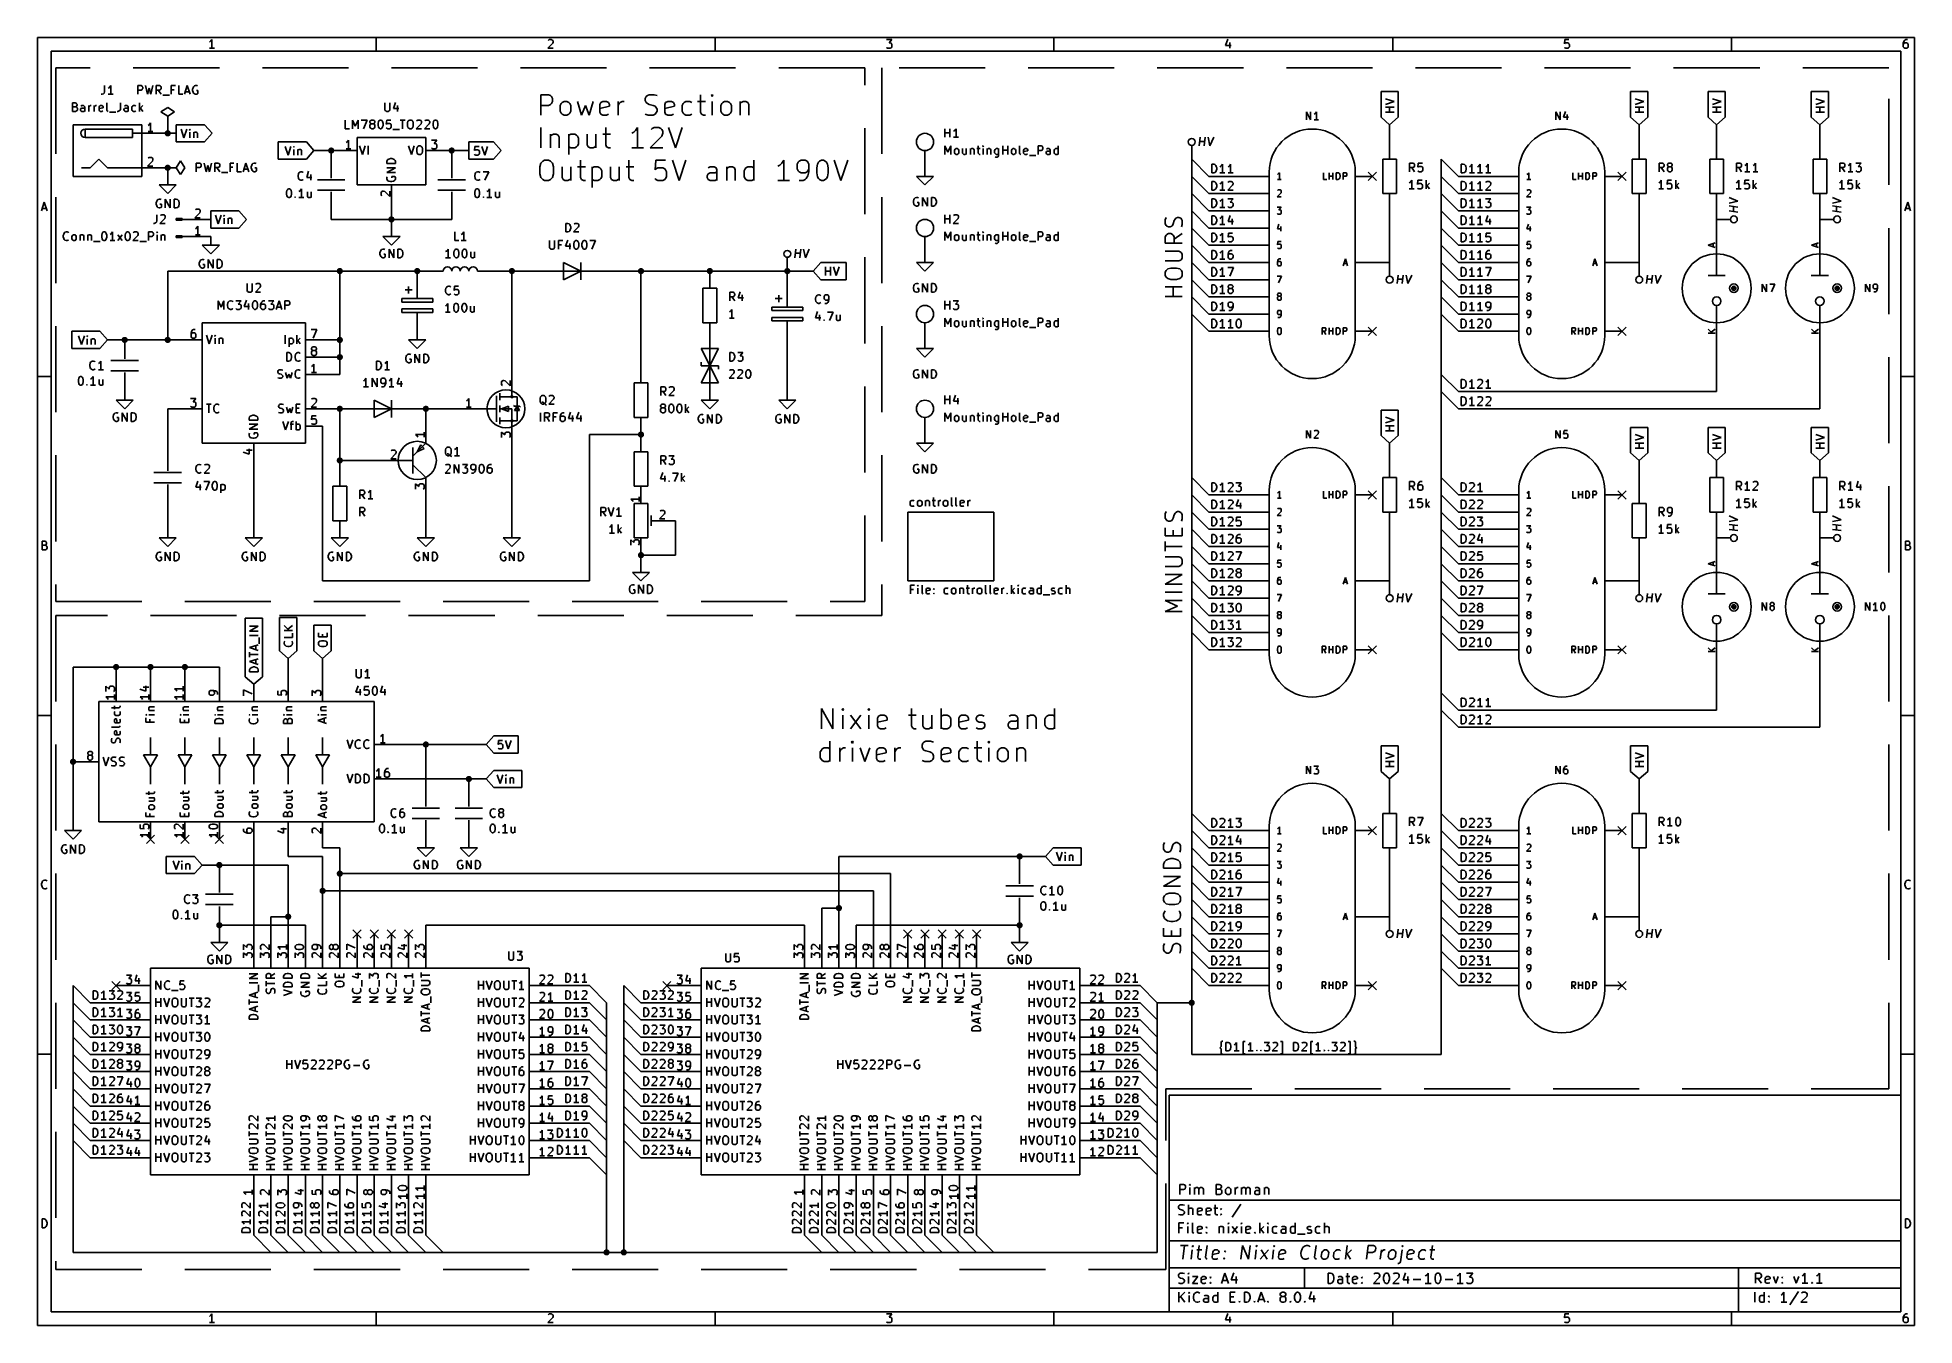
# Model space of a CAD drawing. Extents: x 0.4 to 11.3, y -7.9 to -0.4.
import ezdxf

# ---------------------------------------------------------------- set-up
doc = ezdxf.new("R2010")
doc.units = 0
doc.header["$MEASUREMENT"] = 0
doc.linetypes.add('DASHED', pattern=[0.75, 0.5, -0.25])
for name, color, linetype in [('BLUE2', 5, 'CONTINUOUS'), ('BLUE3', 171, 'CONTINUOUS'), ('BROWN2', 54, 'CONTINUOUS'), ('CYAN2', 4, 'CONTINUOUS'), ('GRAY1', 251, 'CONTINUOUS'), ('GREEN3', 91, 'CONTINUOUS'), ('LYELLOW', 51, 'CONTINUOUS'), ('RED2', 1, 'CONTINUOUS'), ('RED3', 11, 'CONTINUOUS')]:
    doc.layers.add(name, color=color, linetype=linetype)

msp = doc.modelspace()

# ---------------------------------------------------------------- linework, layer by layer
at = {"layer": 'BLUE2', "linetype": 'CONTINUOUS'}
for p, q in [((7.1, -1.1), (7.1, -1.02)), ((7.1, -1.1), (7.1, -1.2)), ((8.126, -1.176), (8.174, -1.224)), ((8.174, -1.176), (8.126, -1.224)), ((8.55, -1.1), (8.55, -1.2)), ((9.576, -1.176), (9.624, -1.224)), ((9.624, -1.176), (9.576, -1.224)), ((7.1, -1.2), (7.1, -1.3)), ((7.1, -1.3), (7.1, -1.4)), ((8.55, -1.2), (8.55, -1.3)), ((8.55, -1.3), (8.55, -1.4)), ((7.1, -1.4), (7.1, -1.5)), ((8.55, -1.4), (8.55, -1.5)), ((7.1, -1.5), (7.1, -1.6)), ((8.55, -1.5), (8.55, -1.6)), ((7.1, -1.6), (7.1, -1.7)), ((8.55, -1.6), (8.55, -1.7)), ((7.1, -1.7), (7.1, -1.8)), ((8.55, -1.7), (8.55, -1.8)), ((7.1, -1.8), (7.1, -1.9)), ((8.55, -1.8), (8.55, -1.9)), ((7.1, -1.9), (7.1, -2)), ((8.55, -1.9), (8.55, -2)), ((7.1, -2), (7.1, -2.95)), ((8.55, -2), (8.55, -2.35)), ((8.126, -2.076), (8.174, -2.124)), ((8.174, -2.076), (8.126, -2.124)), ((9.576, -2.076), (9.624, -2.124)), ((9.624, -2.076), (9.576, -2.124)), ((8.55, -2.35), (8.55, -2.45)), ((8.55, -2.45), (8.55, -2.95)), ((7.1, -2.95), (7.1, -3.05)), ((7.1, -3.05), (7.1, -3.15)), ((8.126, -3.026), (8.174, -3.074)), ((8.174, -3.026), (8.126, -3.074)), ((8.55, -2.95), (8.55, -3.05)), ((8.55, -3.05), (8.55, -3.15)), ((9.576, -3.026), (9.624, -3.074)), ((9.624, -3.026), (9.576, -3.074)), ((7.1, -3.15), (7.1, -3.25)), ((8.55, -3.15), (8.55, -3.25)), ((7.1, -3.25), (7.1, -3.35)), ((8.55, -3.25), (8.55, -3.35)), ((7.1, -3.35), (7.1, -3.45)), ((8.55, -3.35), (8.55, -3.45)), ((7.1, -3.45), (7.1, -3.55)), ((8.55, -3.45), (8.55, -3.55)), ((7.1, -3.55), (7.1, -3.65)), ((8.55, -3.55), (8.55, -3.65)), ((7.1, -3.65), (7.1, -3.75)), ((8.55, -3.65), (8.55, -3.75)), ((7.1, -3.75), (7.1, -3.85)), ((8.55, -3.75), (8.55, -3.85)), ((7.1, -3.85), (7.1, -4.9)), ((8.126, -3.926), (8.174, -3.974)), ((8.174, -3.926), (8.126, -3.974)), ((8.55, -3.85), (8.55, -4.2)), ((9.576, -3.926), (9.624, -3.974)), ((9.624, -3.926), (9.576, -3.974)), ((8.55, -4.2), (8.55, -4.3)), ((8.55, -4.3), (8.55, -4.9)), ((7.1, -4.9), (7.1, -5)), ((8.55, -4.9), (8.55, -5)), ((7.1, -5), (7.1, -5.1)), ((8.126, -4.976), (8.174, -5.024)), ((8.174, -4.976), (8.126, -5.024)), ((8.55, -5), (8.55, -5.1)), ((9.576, -4.976), (9.624, -5.024)), ((9.624, -4.976), (9.576, -5.024)), ((1.026, -5.026), (1.074, -5.074)), ((1.074, -5.026), (1.026, -5.074)), ((1.226, -5.026), (1.274, -5.074)), ((1.274, -5.026), (1.226, -5.074)), ((1.426, -5.026), (1.474, -5.074)), ((1.474, -5.026), (1.426, -5.074)), ((7.1, -5.1), (7.1, -5.2)), ((8.55, -5.1), (8.55, -5.2)), ((7.1, -5.2), (7.1, -5.3)), ((8.55, -5.2), (8.55, -5.3)), ((7.1, -5.3), (7.1, -5.4)), ((8.55, -5.3), (8.55, -5.4)), ((7.1, -5.4), (7.1, -5.5)), ((8.55, -5.4), (8.55, -5.5)), ((7.1, -5.5), (7.1, -5.6)), ((8.55, -5.5), (8.55, -5.6)), ((2.226, -5.576), (2.274, -5.624)), ((2.274, -5.576), (2.226, -5.624)), ((2.326, -5.576), (2.374, -5.624)), ((2.374, -5.576), (2.326, -5.624)), ((2.426, -5.576), (2.474, -5.624)), ((2.474, -5.576), (2.426, -5.624)), ((2.526, -5.576), (2.574, -5.624)), ((2.574, -5.576), (2.526, -5.624)), ((5.426, -5.576), (5.474, -5.624)), ((5.474, -5.576), (5.426, -5.624)), ((5.526, -5.576), (5.574, -5.624)), ((5.574, -5.576), (5.526, -5.624)), ((5.626, -5.576), (5.674, -5.624)), ((5.674, -5.576), (5.626, -5.624)), ((5.726, -5.576), (5.774, -5.624)), ((5.774, -5.576), (5.726, -5.624)), ((5.826, -5.576), (5.874, -5.624)), ((5.874, -5.576), (5.826, -5.624)), ((7.1, -5.6), (7.1, -5.7)), ((8.55, -5.6), (8.55, -5.7)), ((7.1, -5.7), (7.1, -5.8)), ((8.55, -5.7), (8.55, -5.8)), ((0.826, -5.876), (0.874, -5.924)), ((0.874, -5.876), (0.826, -5.924)), ((4.026, -5.876), (4.074, -5.924)), ((4.074, -5.876), (4.026, -5.924)), ((7.1, -5.8), (7.1, -6)), ((8.126, -5.876), (8.174, -5.924)), ((8.174, -5.876), (8.126, -5.924)), ((8.55, -5.8), (8.55, -6.3)), ((9.576, -5.876), (9.624, -5.924)), ((9.624, -5.876), (9.576, -5.924)), ((0.6, -5.9), (0.6, -6)), ((3.8, -5.9), (3.8, -6)), ((0.6, -6), (0.6, -6.1)), ((0.6, -6.1), (0.6, -6.2)), ((3.7, -6), (3.7, -6.1)), ((3.7, -6.1), (3.7, -6.2)), ((3.8, -6), (3.8, -6.1)), ((3.8, -6.1), (3.8, -6.2)), ((7.1, -6), (6.9, -6)), ((6.9, -6), (6.9, -6.1)), ((6.9, -6.1), (6.9, -6.2)), ((7.1, -6), (7.1, -6.3)), ((0.6, -6.2), (0.6, -6.3)), ((3.7, -6.2), (3.7, -6.3)), ((3.8, -6.2), (3.8, -6.3)), ((6.9, -6.2), (6.9, -6.3)), ((0.6, -6.3), (0.6, -6.4)), ((3.7, -6.3), (3.7, -6.4)), ((3.8, -6.3), (3.8, -6.4)), ((6.9, -6.3), (6.9, -6.4)), ((7.1, -6.3), (8.55, -6.3)), ((7.264, -6.261), (7.268, -6.258)), ((7.268, -6.263), (7.264, -6.261)), ((7.268, -6.258), (7.271, -6.254)), ((7.271, -6.268), (7.268, -6.263)), ((7.271, -6.23), (7.273, -6.225)), ((7.271, -6.254), (7.271, -6.23)), ((7.271, -6.292), (7.271, -6.268)), ((7.273, -6.296), (7.271, -6.292)), ((7.273, -6.225), (7.278, -6.223)), ((7.278, -6.299), (7.273, -6.296)), ((7.278, -6.223), (7.28, -6.223)), ((7.28, -6.299), (7.278, -6.299)), ((7.299, -6.28), (7.299, -6.23)), ((7.299, -6.23), (7.311, -6.23)), ((7.311, -6.28), (7.299, -6.28)), ((7.311, -6.23), (7.318, -6.232)), ((7.318, -6.277), (7.311, -6.28)), ((7.318, -6.232), (7.323, -6.237)), ((7.323, -6.273), (7.318, -6.277)), ((7.323, -6.237), (7.326, -6.242)), ((7.326, -6.268), (7.323, -6.273)), ((7.326, -6.242), (7.328, -6.251)), ((7.328, -6.258), (7.326, -6.268)), ((7.328, -6.251), (7.328, -6.258)), ((7.352, -6.242), (7.347, -6.244)), ((7.376, -6.28), (7.347, -6.28)), ((7.356, -6.237), (7.352, -6.242)), ((7.361, -6.23), (7.356, -6.237)), ((7.361, -6.28), (7.361, -6.23)), ((7.399, -6.296), (7.399, -6.225)), ((7.399, -6.225), (7.411, -6.225)), ((7.411, -6.296), (7.399, -6.296)), ((7.433, -6.242), (7.428, -6.244)), ((7.456, -6.28), (7.428, -6.28)), ((7.437, -6.237), (7.433, -6.242)), ((7.442, -6.23), (7.437, -6.237)), ((7.442, -6.28), (7.442, -6.23)), ((7.476, -6.277), (7.478, -6.275)), ((7.478, -6.28), (7.476, -6.277)), ((7.478, -6.275), (7.48, -6.277)), ((7.478, -6.275), (7.478, -6.28)), ((7.48, -6.277), (7.478, -6.28)), ((7.499, -6.277), (7.502, -6.275)), ((7.502, -6.28), (7.499, -6.277)), ((7.502, -6.275), (7.504, -6.277)), ((7.502, -6.275), (7.502, -6.28)), ((7.504, -6.277), (7.502, -6.28)), ((7.521, -6.23), (7.552, -6.23)), ((7.523, -6.277), (7.521, -6.275)), ((7.528, -6.28), (7.523, -6.277)), ((7.542, -6.28), (7.528, -6.28)), ((7.552, -6.23), (7.535, -6.249)), ((7.535, -6.249), (7.542, -6.249)), ((7.542, -6.249), (7.547, -6.251)), ((7.547, -6.277), (7.542, -6.28)), ((7.547, -6.251), (7.549, -6.254)), ((7.549, -6.275), (7.547, -6.277)), ((7.549, -6.254), (7.552, -6.258)), ((7.552, -6.27), (7.549, -6.275)), ((7.552, -6.258), (7.552, -6.27)), ((7.597, -6.251), (7.568, -6.28)), ((7.568, -6.28), (7.599, -6.28)), ((7.571, -6.235), (7.573, -6.232)), ((7.573, -6.232), (7.578, -6.23)), ((7.578, -6.23), (7.59, -6.23)), ((7.59, -6.23), (7.595, -6.232)), ((7.595, -6.232), (7.597, -6.235)), ((7.597, -6.235), (7.599, -6.239)), ((7.599, -6.244), (7.597, -6.251)), ((7.599, -6.239), (7.599, -6.244)), ((7.628, -6.225), (7.616, -6.225)), ((7.616, -6.296), (7.628, -6.296)), ((7.628, -6.296), (7.628, -6.225)), ((7.692, -6.28), (7.692, -6.23)), ((7.692, -6.23), (7.704, -6.23)), ((7.704, -6.28), (7.692, -6.28)), ((7.704, -6.23), (7.711, -6.232)), ((7.711, -6.277), (7.704, -6.28)), ((7.711, -6.232), (7.716, -6.237)), ((7.716, -6.273), (7.711, -6.277)), ((7.716, -6.237), (7.718, -6.242)), ((7.718, -6.268), (7.716, -6.273)), ((7.718, -6.242), (7.721, -6.251)), ((7.721, -6.258), (7.718, -6.268)), ((7.721, -6.251), (7.721, -6.258)), ((7.766, -6.251), (7.737, -6.28)), ((7.737, -6.28), (7.768, -6.28)), ((7.74, -6.235), (7.742, -6.232)), ((7.742, -6.232), (7.747, -6.23)), ((7.747, -6.23), (7.759, -6.23)), ((7.759, -6.23), (7.764, -6.232)), ((7.764, -6.232), (7.766, -6.235)), ((7.766, -6.235), (7.768, -6.239)), ((7.768, -6.244), (7.766, -6.251)), ((7.768, -6.239), (7.768, -6.244)), ((7.792, -6.296), (7.792, -6.225)), ((7.792, -6.225), (7.804, -6.225)), ((7.804, -6.296), (7.792, -6.296)), ((7.826, -6.242), (7.821, -6.244)), ((7.849, -6.28), (7.821, -6.28)), ((7.83, -6.237), (7.826, -6.242)), ((7.835, -6.23), (7.83, -6.237)), ((7.835, -6.28), (7.835, -6.23)), ((7.868, -6.277), (7.871, -6.275)), ((7.871, -6.28), (7.868, -6.277)), ((7.871, -6.275), (7.873, -6.277)), ((7.871, -6.275), (7.871, -6.28)), ((7.873, -6.277), (7.871, -6.28)), ((7.892, -6.277), (7.895, -6.275)), ((7.895, -6.28), (7.892, -6.277)), ((7.895, -6.275), (7.897, -6.277)), ((7.895, -6.275), (7.895, -6.28)), ((7.897, -6.277), (7.895, -6.28)), ((7.914, -6.23), (7.945, -6.23)), ((7.916, -6.277), (7.914, -6.275)), ((7.921, -6.28), (7.916, -6.277)), ((7.935, -6.28), (7.921, -6.28)), ((7.945, -6.23), (7.928, -6.249)), ((7.928, -6.249), (7.935, -6.249)), ((7.935, -6.249), (7.94, -6.251)), ((7.94, -6.277), (7.935, -6.28)), ((7.94, -6.251), (7.942, -6.254)), ((7.942, -6.275), (7.94, -6.277)), ((7.942, -6.254), (7.945, -6.258)), ((7.945, -6.27), (7.942, -6.275)), ((7.945, -6.258), (7.945, -6.27)), ((7.99, -6.251), (7.961, -6.28)), ((7.961, -6.28), (7.992, -6.28)), ((7.964, -6.235), (7.966, -6.232)), ((7.966, -6.232), (7.971, -6.23)), ((7.971, -6.23), (7.983, -6.23)), ((7.983, -6.23), (7.987, -6.232)), ((7.987, -6.232), (7.99, -6.235)), ((7.99, -6.235), (7.992, -6.239)), ((7.992, -6.244), (7.99, -6.251)), ((7.992, -6.239), (7.992, -6.244)), ((8.021, -6.225), (8.009, -6.225)), ((8.009, -6.296), (8.021, -6.296)), ((8.021, -6.296), (8.021, -6.225)), ((8.045, -6.223), (8.042, -6.223)), ((8.042, -6.299), (8.045, -6.299)), ((8.049, -6.225), (8.045, -6.223)), ((8.045, -6.299), (8.049, -6.296)), ((8.052, -6.23), (8.049, -6.225)), ((8.049, -6.296), (8.052, -6.292)), ((8.052, -6.254), (8.052, -6.23)), ((8.054, -6.258), (8.052, -6.254)), ((8.052, -6.268), (8.054, -6.263)), ((8.052, -6.292), (8.052, -6.268)), ((8.059, -6.261), (8.054, -6.258)), ((8.054, -6.263), (8.059, -6.261)), ((0.6, -6.4), (0.6, -6.5)), ((3.7, -6.4), (3.7, -6.5)), ((3.8, -6.4), (3.8, -6.5)), ((6.9, -6.4), (6.9, -6.5)), ((0.6, -6.5), (0.6, -6.6)), ((3.7, -6.5), (3.7, -6.6)), ((3.8, -6.5), (3.8, -6.6)), ((6.9, -6.5), (6.9, -6.6)), ((0.6, -6.6), (0.6, -6.7)), ((3.7, -6.6), (3.7, -6.7)), ((3.8, -6.6), (3.8, -6.7)), ((6.9, -6.6), (6.9, -6.7)), ((0.6, -6.7), (0.6, -6.8)), ((3.7, -6.7), (3.7, -6.8)), ((3.8, -6.7), (3.8, -6.8)), ((6.9, -6.7), (6.9, -6.8)), ((0.6, -6.8), (0.6, -7.45)), ((3.7, -6.8), (3.7, -6.9)), ((3.8, -6.8), (3.8, -7.45)), ((6.9, -6.8), (6.9, -6.9)), ((3.7, -6.9), (3.7, -7)), ((6.9, -6.9), (6.9, -7)), ((3.7, -7), (3.7, -7.45)), ((6.9, -7), (6.9, -7.45)), ((1.75, -7.45), (0.6, -7.45)), ((1.85, -7.45), (1.75, -7.45)), ((1.95, -7.45), (1.85, -7.45)), ((2.05, -7.45), (1.95, -7.45)), ((2.15, -7.45), (2.05, -7.45)), ((2.25, -7.45), (2.15, -7.45)), ((2.35, -7.45), (2.25, -7.45)), ((2.45, -7.45), (2.35, -7.45)), ((2.55, -7.45), (2.45, -7.45)), ((2.65, -7.45), (2.55, -7.45)), ((2.75, -7.45), (2.65, -7.45)), ((3.7, -7.45), (2.75, -7.45)), ((3.8, -7.45), (3.7, -7.45)), ((4.95, -7.45), (3.8, -7.45)), ((5.05, -7.45), (4.95, -7.45)), ((5.15, -7.45), (5.05, -7.45)), ((5.25, -7.45), (5.15, -7.45)), ((5.35, -7.45), (5.25, -7.45)), ((5.45, -7.45), (5.35, -7.45)), ((5.55, -7.45), (5.45, -7.45)), ((5.65, -7.45), (5.55, -7.45)), ((5.75, -7.45), (5.65, -7.45)), ((5.85, -7.45), (5.75, -7.45)), ((5.95, -7.45), (5.85, -7.45)), ((6.9, -7.45), (5.95, -7.45))]:
    msp.add_line(p, q, dxfattribs=at)
at = {"layer": 'BLUE2', "const_width": 0.018}
for points in [[(7.091, -6, 1), (7.109, -6, 1)], [(3.691, -7.45, 1), (3.709, -7.45, 1)], [(3.791, -7.45, 1), (3.809, -7.45, 1)]]:
    msp.add_lwpolyline(points, format="xyb", close=True, dxfattribs=at)
at = {"layer": 'BLUE2'}
msp.add_circle((7.1, -1), 0.02, dxfattribs=at)
at = {"layer": 'BLUE3', "linetype": 'DASHED'}
for p, q in [((0.5, -0.57), (0.5, -3.67)), ((5.2, -0.57), (0.5, -0.57)), ((5.2, -3.67), (5.2, -0.57)), ((5.3, -0.57), (5.3, -3.75)), ((11.15, -0.57), (5.3, -0.57)), ((11.15, -6.5), (11.15, -0.57)), ((0.5, -3.67), (5.2, -3.67)), ((5.3, -3.75), (0.5, -3.75)), ((0.5, -3.75), (0.5, -7.55)), ((6.95, -6.5), (11.15, -6.5)), ((6.95, -7.55), (6.95, -6.5)), ((0.5, -7.55), (6.95, -7.55))]:
    msp.add_line(p, q, dxfattribs=at)
at = {"layer": 'BLUE3', "linetype": 'CONTINUOUS'}
for p, q in [((3.318, -0.844), (3.318, -0.726)), ((3.318, -0.726), (3.363, -0.726)), ((3.363, -0.726), (3.374, -0.731)), ((3.374, -0.731), (3.38, -0.737)), ((3.38, -0.737), (3.385, -0.748)), ((3.385, -0.748), (3.385, -0.765)), ((3.925, -0.748), (3.931, -0.737)), ((3.925, -0.76), (3.925, -0.748)), ((3.931, -0.771), (3.925, -0.76)), ((3.931, -0.737), (3.937, -0.731)), ((3.937, -0.731), (3.948, -0.726)), ((3.948, -0.726), (3.976, -0.726)), ((3.976, -0.726), (3.993, -0.731)), ((4.246, -0.726), (4.246, -0.827)), ((4.313, -0.726), (4.308, -0.731)), ((4.308, -0.731), (4.313, -0.737)), ((4.319, -0.731), (4.313, -0.726)), ((4.313, -0.726), (4.313, -0.737)), ((4.313, -0.737), (4.319, -0.731)), ((3.363, -0.788), (3.318, -0.788)), ((3.374, -0.782), (3.363, -0.788)), ((3.38, -0.776), (3.374, -0.782)), ((3.385, -0.765), (3.38, -0.776)), ((3.43, -0.788), (3.436, -0.776)), ((3.43, -0.821), (3.43, -0.788)), ((3.436, -0.833), (3.43, -0.821)), ((3.436, -0.776), (3.442, -0.771)), ((3.442, -0.838), (3.436, -0.833)), ((3.442, -0.771), (3.453, -0.765)), ((3.453, -0.844), (3.442, -0.838)), ((3.453, -0.765), (3.47, -0.765)), ((3.47, -0.844), (3.453, -0.844)), ((3.47, -0.765), (3.481, -0.771)), ((3.481, -0.838), (3.47, -0.844)), ((3.481, -0.771), (3.487, -0.776)), ((3.487, -0.833), (3.481, -0.838)), ((3.487, -0.776), (3.492, -0.788)), ((3.492, -0.821), (3.487, -0.833)), ((3.492, -0.788), (3.492, -0.821)), ((3.532, -0.765), (3.554, -0.844)), ((3.554, -0.844), (3.577, -0.788)), ((3.577, -0.788), (3.599, -0.844)), ((3.599, -0.844), (3.622, -0.765)), ((3.661, -0.782), (3.667, -0.771)), ((3.661, -0.827), (3.661, -0.782)), ((3.717, -0.793), (3.661, -0.805)), ((3.667, -0.838), (3.661, -0.827)), ((3.667, -0.771), (3.678, -0.765)), ((3.678, -0.844), (3.667, -0.838)), ((3.678, -0.765), (3.7, -0.765)), ((3.7, -0.844), (3.678, -0.844)), ((3.7, -0.765), (3.712, -0.771)), ((3.712, -0.838), (3.7, -0.844)), ((3.712, -0.771), (3.717, -0.782)), ((3.717, -0.782), (3.717, -0.793)), ((3.768, -0.844), (3.768, -0.765)), ((3.768, -0.788), (3.773, -0.776)), ((3.773, -0.776), (3.779, -0.771)), ((3.779, -0.771), (3.79, -0.765)), ((3.79, -0.765), (3.802, -0.765)), ((3.925, -0.838), (3.942, -0.844)), ((3.937, -0.776), (3.931, -0.771)), ((3.948, -0.782), (3.937, -0.776)), ((3.942, -0.844), (3.97, -0.844)), ((3.97, -0.788), (3.948, -0.782)), ((3.982, -0.793), (3.97, -0.788)), ((3.97, -0.844), (3.982, -0.838)), ((3.987, -0.799), (3.982, -0.793)), ((3.982, -0.838), (3.987, -0.833)), ((3.993, -0.81), (3.987, -0.799)), ((3.987, -0.833), (3.993, -0.821)), ((3.993, -0.821), (3.993, -0.81)), ((4.038, -0.782), (4.043, -0.771)), ((4.038, -0.827), (4.038, -0.782)), ((4.094, -0.793), (4.038, -0.805)), ((4.043, -0.838), (4.038, -0.827)), ((4.043, -0.771), (4.055, -0.765)), ((4.055, -0.844), (4.043, -0.838)), ((4.055, -0.765), (4.077, -0.765)), ((4.077, -0.844), (4.055, -0.844)), ((4.077, -0.765), (4.088, -0.771)), ((4.088, -0.838), (4.077, -0.844)), ((4.088, -0.771), (4.094, -0.782)), ((4.094, -0.782), (4.094, -0.793)), ((4.139, -0.788), (4.145, -0.776)), ((4.139, -0.821), (4.139, -0.788)), ((4.145, -0.833), (4.139, -0.821)), ((4.145, -0.776), (4.15, -0.771)), ((4.15, -0.838), (4.145, -0.833)), ((4.15, -0.771), (4.161, -0.765)), ((4.161, -0.844), (4.15, -0.838)), ((4.161, -0.765), (4.184, -0.765)), ((4.184, -0.844), (4.161, -0.844)), ((4.184, -0.765), (4.195, -0.771)), ((4.195, -0.838), (4.184, -0.844)), ((4.229, -0.765), (4.274, -0.765)), ((4.246, -0.827), (4.251, -0.838)), ((4.251, -0.838), (4.263, -0.844)), ((4.263, -0.844), (4.274, -0.844)), ((4.313, -0.844), (4.313, -0.765)), ((4.364, -0.788), (4.37, -0.776)), ((4.364, -0.821), (4.364, -0.788)), ((4.37, -0.833), (4.364, -0.821)), ((4.37, -0.776), (4.375, -0.771)), ((4.375, -0.838), (4.37, -0.833)), ((4.375, -0.771), (4.386, -0.765)), ((4.386, -0.844), (4.375, -0.838)), ((4.386, -0.765), (4.403, -0.765)), ((4.403, -0.844), (4.386, -0.844)), ((4.403, -0.765), (4.415, -0.771)), ((4.415, -0.838), (4.403, -0.844)), ((4.415, -0.771), (4.42, -0.776)), ((4.42, -0.833), (4.415, -0.838)), ((4.42, -0.776), (4.426, -0.788)), ((4.426, -0.821), (4.42, -0.833)), ((4.426, -0.788), (4.426, -0.821)), ((4.476, -0.765), (4.476, -0.844)), ((4.476, -0.776), (4.482, -0.771)), ((4.482, -0.771), (4.493, -0.765)), ((4.493, -0.765), (4.51, -0.765)), ((4.51, -0.765), (4.521, -0.771)), ((4.521, -0.771), (4.527, -0.782)), ((4.527, -0.782), (4.527, -0.844)), ((3.318, -1.034), (3.318, -0.916)), ((3.374, -0.955), (3.374, -1.034)), ((3.374, -0.967), (3.38, -0.961)), ((3.38, -0.961), (3.391, -0.955)), ((3.391, -0.955), (3.408, -0.955)), ((3.408, -0.955), (3.419, -0.961)), ((3.419, -0.961), (3.425, -0.972)), ((3.425, -0.972), (3.425, -1.034)), ((3.481, -0.955), (3.481, -1.073)), ((3.481, -0.961), (3.492, -0.955)), ((3.492, -0.955), (3.515, -0.955)), ((3.515, -0.955), (3.526, -0.961)), ((3.526, -0.961), (3.532, -0.967)), ((3.532, -0.967), (3.537, -0.978)), ((3.537, -0.978), (3.537, -1.012)), ((3.588, -0.955), (3.588, -1.017)), ((3.638, -0.955), (3.638, -1.034)), ((3.678, -0.955), (3.723, -0.955)), ((3.695, -0.916), (3.695, -1.017)), ((3.858, -0.944), (3.847, -0.95)), ((3.869, -0.933), (3.858, -0.944)), ((3.88, -0.916), (3.869, -0.933)), ((3.88, -1.034), (3.88, -0.916)), ((4.021, -0.967), (3.953, -1.034)), ((3.959, -0.927), (3.965, -0.922)), ((3.965, -0.922), (3.976, -0.916)), ((3.976, -0.916), (4.004, -0.916)), ((4.004, -0.916), (4.015, -0.922)), ((4.015, -0.922), (4.021, -0.927)), ((4.021, -0.927), (4.026, -0.938)), ((4.026, -0.95), (4.021, -0.967)), ((4.026, -0.938), (4.026, -0.95)), ((4.06, -0.916), (4.1, -1.034)), ((4.1, -1.034), (4.139, -0.916)), ((3.492, -1.034), (3.481, -1.028)), ((3.515, -1.034), (3.492, -1.034)), ((3.526, -1.028), (3.515, -1.034)), ((3.532, -1.023), (3.526, -1.028)), ((3.537, -1.012), (3.532, -1.023)), ((3.588, -1.017), (3.593, -1.028)), ((3.593, -1.028), (3.605, -1.034)), ((3.605, -1.034), (3.622, -1.034)), ((3.622, -1.034), (3.633, -1.028)), ((3.633, -1.028), (3.638, -1.023)), ((3.695, -1.017), (3.7, -1.028)), ((3.7, -1.028), (3.712, -1.034)), ((3.712, -1.034), (3.723, -1.034)), ((3.914, -1.034), (3.847, -1.034)), ((3.953, -1.034), (4.026, -1.034)), ((3.312, -1.145), (3.318, -1.123)), ((3.312, -1.185), (3.312, -1.145)), ((3.318, -1.207), (3.312, -1.185)), ((3.318, -1.123), (3.329, -1.112)), ((3.329, -1.112), (3.34, -1.106)), ((3.34, -1.106), (3.363, -1.106)), ((3.363, -1.106), (3.374, -1.112)), ((3.374, -1.112), (3.385, -1.123)), ((3.385, -1.123), (3.391, -1.145)), ((3.391, -1.185), (3.385, -1.207)), ((3.391, -1.145), (3.391, -1.185)), ((3.442, -1.145), (3.442, -1.207)), ((3.492, -1.145), (3.492, -1.224)), ((3.532, -1.145), (3.577, -1.145)), ((3.548, -1.106), (3.548, -1.207)), ((3.616, -1.145), (3.616, -1.264)), ((3.616, -1.151), (3.627, -1.145)), ((3.627, -1.145), (3.65, -1.145)), ((3.65, -1.145), (3.661, -1.151)), ((3.661, -1.151), (3.667, -1.157)), ((3.667, -1.157), (3.672, -1.168)), ((3.672, -1.168), (3.672, -1.202)), ((3.723, -1.145), (3.723, -1.207)), ((3.773, -1.145), (3.773, -1.224)), ((3.813, -1.145), (3.858, -1.145)), ((3.83, -1.106), (3.83, -1.207)), ((3.987, -1.106), (3.982, -1.162)), ((3.982, -1.162), (3.987, -1.157)), ((4.043, -1.106), (3.987, -1.106)), ((3.987, -1.157), (3.998, -1.151)), ((3.998, -1.151), (4.026, -1.151)), ((4.026, -1.151), (4.038, -1.157)), ((4.038, -1.157), (4.043, -1.162)), ((4.043, -1.162), (4.049, -1.174)), ((4.049, -1.174), (4.049, -1.202)), ((4.083, -1.106), (4.122, -1.224)), ((4.122, -1.224), (4.161, -1.106)), ((4.285, -1.196), (4.291, -1.185)), ((4.285, -1.207), (4.285, -1.196)), ((4.302, -1.145), (4.291, -1.151)), ((4.291, -1.185), (4.302, -1.179)), ((4.325, -1.145), (4.302, -1.145)), ((4.302, -1.179), (4.33, -1.179)), ((4.336, -1.151), (4.325, -1.145)), ((4.33, -1.179), (4.341, -1.174)), ((4.341, -1.162), (4.336, -1.151)), ((4.341, -1.224), (4.341, -1.162)), ((4.398, -1.145), (4.398, -1.224)), ((4.398, -1.157), (4.403, -1.151)), ((4.403, -1.151), (4.415, -1.145)), ((4.415, -1.145), (4.431, -1.145)), ((4.431, -1.145), (4.443, -1.151)), ((4.443, -1.151), (4.448, -1.162)), ((4.448, -1.162), (4.448, -1.224)), ((4.499, -1.168), (4.505, -1.157)), ((4.499, -1.202), (4.499, -1.168)), ((4.505, -1.157), (4.51, -1.151)), ((4.51, -1.151), (4.521, -1.145)), ((4.521, -1.145), (4.544, -1.145)), ((4.544, -1.145), (4.555, -1.151)), ((4.555, -1.224), (4.555, -1.106)), ((4.707, -1.134), (4.696, -1.14)), ((4.718, -1.123), (4.707, -1.134)), ((4.73, -1.106), (4.718, -1.123)), ((4.73, -1.224), (4.73, -1.106)), ((4.814, -1.117), (4.808, -1.129)), ((4.808, -1.129), (4.808, -1.157)), ((4.808, -1.157), (4.814, -1.168)), ((4.82, -1.112), (4.814, -1.117)), ((4.814, -1.168), (4.82, -1.174)), ((4.831, -1.106), (4.82, -1.112)), ((4.82, -1.174), (4.831, -1.179)), ((4.853, -1.106), (4.831, -1.106)), ((4.831, -1.179), (4.853, -1.179)), ((4.865, -1.112), (4.853, -1.106)), ((4.853, -1.179), (4.865, -1.174)), ((4.859, -1.213), (4.87, -1.196)), ((4.87, -1.117), (4.865, -1.112)), ((4.865, -1.174), (4.87, -1.168)), ((4.876, -1.129), (4.87, -1.117)), ((4.87, -1.168), (4.876, -1.157)), ((4.87, -1.196), (4.876, -1.174)), ((4.876, -1.174), (4.876, -1.129)), ((4.921, -1.151), (4.926, -1.129)), ((4.921, -1.179), (4.921, -1.151)), ((4.926, -1.202), (4.921, -1.179)), ((4.926, -1.129), (4.932, -1.117)), ((4.932, -1.117), (4.938, -1.112)), ((4.938, -1.112), (4.949, -1.106)), ((4.949, -1.106), (4.96, -1.106)), ((4.96, -1.106), (4.971, -1.112)), ((4.971, -1.112), (4.977, -1.117)), ((4.977, -1.117), (4.983, -1.129)), ((4.983, -1.129), (4.988, -1.151)), ((4.988, -1.179), (4.983, -1.202)), ((4.988, -1.151), (4.988, -1.179)), ((5.022, -1.106), (5.061, -1.224)), ((5.061, -1.224), (5.101, -1.106)), ((3.329, -1.219), (3.318, -1.207)), ((3.34, -1.224), (3.329, -1.219)), ((3.363, -1.224), (3.34, -1.224)), ((3.374, -1.219), (3.363, -1.224)), ((3.385, -1.207), (3.374, -1.219)), ((3.442, -1.207), (3.447, -1.219)), ((3.447, -1.219), (3.458, -1.224)), ((3.458, -1.224), (3.475, -1.224)), ((3.475, -1.224), (3.487, -1.219)), ((3.487, -1.219), (3.492, -1.213)), ((3.548, -1.207), (3.554, -1.219)), ((3.554, -1.219), (3.565, -1.224)), ((3.565, -1.224), (3.577, -1.224)), ((3.627, -1.224), (3.616, -1.219)), ((3.65, -1.224), (3.627, -1.224)), ((3.661, -1.219), (3.65, -1.224)), ((3.667, -1.213), (3.661, -1.219)), ((3.672, -1.202), (3.667, -1.213)), ((3.723, -1.207), (3.728, -1.219)), ((3.728, -1.219), (3.74, -1.224)), ((3.74, -1.224), (3.757, -1.224)), ((3.757, -1.224), (3.768, -1.219)), ((3.768, -1.219), (3.773, -1.213)), ((3.83, -1.207), (3.835, -1.219)), ((3.835, -1.219), (3.847, -1.224)), ((3.847, -1.224), (3.858, -1.224)), ((3.987, -1.219), (3.982, -1.213)), ((3.998, -1.224), (3.987, -1.219)), ((4.026, -1.224), (3.998, -1.224)), ((4.038, -1.219), (4.026, -1.224)), ((4.043, -1.213), (4.038, -1.219)), ((4.049, -1.202), (4.043, -1.213)), ((4.291, -1.219), (4.285, -1.207)), ((4.302, -1.224), (4.291, -1.219)), ((4.33, -1.224), (4.302, -1.224)), ((4.341, -1.219), (4.33, -1.224)), ((4.505, -1.213), (4.499, -1.202)), ((4.51, -1.219), (4.505, -1.213)), ((4.521, -1.224), (4.51, -1.219)), ((4.544, -1.224), (4.521, -1.224)), ((4.555, -1.219), (4.544, -1.224)), ((4.763, -1.224), (4.696, -1.224)), ((4.82, -1.224), (4.842, -1.224)), ((4.842, -1.224), (4.853, -1.219)), ((4.853, -1.219), (4.859, -1.213)), ((4.932, -1.213), (4.926, -1.202)), ((4.938, -1.219), (4.932, -1.213)), ((4.949, -1.224), (4.938, -1.219)), ((4.96, -1.224), (4.949, -1.224)), ((4.971, -1.219), (4.96, -1.224)), ((4.977, -1.213), (4.971, -1.219)), ((4.983, -1.202), (4.977, -1.213)), ((6.946, -1.452), (6.951, -1.438)), ((6.946, -1.476), (6.946, -1.452)), ((6.951, -1.485), (6.946, -1.476)), ((6.956, -1.49), (6.951, -1.485)), ((6.965, -1.494), (6.956, -1.49)), ((6.975, -1.494), (6.965, -1.494)), ((6.984, -1.49), (6.975, -1.494)), ((6.989, -1.485), (6.984, -1.49)), ((6.993, -1.476), (6.989, -1.485)), ((6.998, -1.457), (6.993, -1.476)), ((7.003, -1.448), (6.998, -1.457)), ((7.007, -1.443), (7.003, -1.448)), ((7.017, -1.438), (7.007, -1.443)), ((7.026, -1.438), (7.017, -1.438)), ((7.036, -1.443), (7.026, -1.438)), ((7.04, -1.448), (7.036, -1.443)), ((7.045, -1.457), (7.04, -1.448)), ((7.04, -1.494), (7.045, -1.48)), ((7.045, -1.48), (7.045, -1.457)), ((6.946, -1.551), (6.951, -1.541)), ((6.946, -1.588), (6.946, -1.551)), ((7.045, -1.588), (6.946, -1.588)), ((7.026, -1.635), (6.946, -1.635)), ((6.951, -1.541), (6.956, -1.537)), ((6.956, -1.537), (6.965, -1.532)), ((6.965, -1.532), (6.979, -1.532)), ((6.979, -1.532), (6.989, -1.537)), ((6.989, -1.537), (6.993, -1.541)), ((6.993, -1.541), (6.998, -1.551)), ((7.045, -1.532), (6.998, -1.565)), ((6.998, -1.551), (6.998, -1.588)), ((7.036, -1.64), (7.026, -1.635)), ((6.946, -1.691), (7.026, -1.691)), ((6.951, -1.747), (6.961, -1.738)), ((6.961, -1.738), (6.979, -1.733)), ((6.979, -1.733), (7.012, -1.733)), ((7.012, -1.733), (7.031, -1.738)), ((7.026, -1.691), (7.036, -1.687)), ((7.031, -1.738), (7.04, -1.747)), ((7.04, -1.644), (7.036, -1.64)), ((7.036, -1.687), (7.04, -1.682)), ((7.045, -1.654), (7.04, -1.644)), ((7.04, -1.682), (7.045, -1.673)), ((7.045, -1.673), (7.045, -1.654)), ((6.946, -1.757), (6.951, -1.747)), ((6.946, -1.776), (6.946, -1.757)), ((6.951, -1.785), (6.946, -1.776)), ((7.045, -1.841), (6.946, -1.841)), ((6.961, -1.794), (6.951, -1.785)), ((6.979, -1.799), (6.961, -1.794)), ((7.012, -1.799), (6.979, -1.799)), ((6.993, -1.897), (6.993, -1.841)), ((7.031, -1.794), (7.012, -1.799)), ((7.04, -1.785), (7.031, -1.794)), ((7.04, -1.747), (7.045, -1.757)), ((7.045, -1.776), (7.04, -1.785)), ((7.045, -1.757), (7.045, -1.776)), ((7.045, -1.897), (6.946, -1.897)), ((6.946, -3.161), (6.951, -3.147)), ((6.946, -3.185), (6.946, -3.161)), ((7.003, -3.157), (6.998, -3.166)), ((7.007, -3.152), (7.003, -3.157)), ((7.017, -3.147), (7.007, -3.152)), ((7.026, -3.147), (7.017, -3.147)), ((7.036, -3.152), (7.026, -3.147)), ((7.04, -3.157), (7.036, -3.152)), ((7.045, -3.166), (7.04, -3.157)), ((6.951, -3.194), (6.946, -3.185)), ((6.946, -3.288), (6.946, -3.241)), ((6.956, -3.199), (6.951, -3.194)), ((6.965, -3.203), (6.956, -3.199)), ((6.975, -3.203), (6.965, -3.203)), ((6.984, -3.199), (6.975, -3.203)), ((6.989, -3.194), (6.984, -3.199)), ((6.993, -3.185), (6.989, -3.194)), ((6.998, -3.166), (6.993, -3.185)), ((6.993, -3.288), (6.993, -3.255)), ((7.04, -3.203), (7.045, -3.189)), ((7.045, -3.189), (7.045, -3.166)), ((7.045, -3.241), (7.045, -3.288)), ((7.045, -3.288), (6.946, -3.288)), ((6.946, -3.377), (6.946, -3.321)), ((7.045, -3.349), (6.946, -3.349)), ((7.026, -3.41), (6.946, -3.41)), ((6.946, -3.466), (7.026, -3.466)), ((7.036, -3.414), (7.026, -3.41)), ((7.026, -3.466), (7.036, -3.461)), ((7.04, -3.419), (7.036, -3.414)), ((7.036, -3.461), (7.04, -3.457)), ((7.045, -3.428), (7.04, -3.419)), ((7.04, -3.457), (7.045, -3.447)), ((7.045, -3.447), (7.045, -3.428)), ((6.946, -3.569), (7.045, -3.513)), ((7.045, -3.513), (6.946, -3.513)), ((7.045, -3.569), (6.946, -3.569)), ((7.045, -3.616), (6.946, -3.616)), ((7.017, -3.696), (6.946, -3.663)), ((6.946, -3.663), (7.045, -3.663)), ((6.946, -3.728), (7.017, -3.696)), ((7.045, -3.728), (6.946, -3.728)), ((4.948, -4.409), (4.948, -4.291)), ((4.948, -4.291), (5.015, -4.409)), ((5.015, -4.409), (5.015, -4.291)), ((5.072, -4.291), (5.066, -4.296)), ((5.066, -4.296), (5.072, -4.302)), ((5.077, -4.296), (5.072, -4.291)), ((5.072, -4.291), (5.072, -4.302)), ((5.072, -4.302), (5.077, -4.296)), ((5.072, -4.409), (5.072, -4.33)), ((5.117, -4.409), (5.178, -4.33)), ((5.117, -4.33), (5.178, -4.409)), ((5.223, -4.291), (5.218, -4.296)), ((5.218, -4.296), (5.223, -4.302)), ((5.229, -4.296), (5.223, -4.291)), ((5.223, -4.291), (5.223, -4.302)), ((5.223, -4.302), (5.229, -4.296)), ((5.223, -4.409), (5.223, -4.33)), ((5.274, -4.347), (5.28, -4.336)), ((5.274, -4.392), (5.274, -4.347)), ((5.33, -4.358), (5.274, -4.37)), ((5.28, -4.336), (5.291, -4.33)), ((5.291, -4.33), (5.313, -4.33)), ((5.313, -4.33), (5.325, -4.336)), ((5.325, -4.336), (5.33, -4.347)), ((5.33, -4.347), (5.33, -4.358)), ((5.454, -4.33), (5.499, -4.33)), ((5.471, -4.291), (5.471, -4.392)), ((5.538, -4.33), (5.538, -4.392)), ((5.589, -4.33), (5.589, -4.409)), ((5.645, -4.409), (5.645, -4.291)), ((5.645, -4.336), (5.657, -4.33)), ((5.657, -4.33), (5.679, -4.33)), ((5.679, -4.33), (5.69, -4.336)), ((5.69, -4.336), (5.696, -4.341)), ((5.696, -4.341), (5.701, -4.353)), ((5.701, -4.353), (5.701, -4.386)), ((5.746, -4.347), (5.752, -4.336)), ((5.746, -4.392), (5.746, -4.347)), ((5.803, -4.358), (5.746, -4.37)), ((5.752, -4.336), (5.763, -4.33)), ((5.763, -4.33), (5.786, -4.33)), ((5.786, -4.33), (5.797, -4.336)), ((5.797, -4.336), (5.803, -4.347)), ((5.803, -4.347), (5.803, -4.358)), ((5.848, -4.347), (5.853, -4.336)), ((5.848, -4.353), (5.848, -4.347)), ((5.853, -4.364), (5.848, -4.353)), ((5.853, -4.336), (5.865, -4.33)), ((5.865, -4.33), (5.881, -4.33)), ((5.881, -4.33), (5.893, -4.336)), ((6.05, -4.33), (6.039, -4.336)), ((6.073, -4.33), (6.05, -4.33)), ((6.084, -4.336), (6.073, -4.33)), ((6.078, -4.364), (6.09, -4.358)), ((6.09, -4.347), (6.084, -4.336)), ((6.09, -4.409), (6.09, -4.347)), ((6.146, -4.33), (6.146, -4.409)), ((6.146, -4.341), (6.151, -4.336)), ((6.151, -4.336), (6.163, -4.33)), ((6.163, -4.33), (6.18, -4.33)), ((6.18, -4.33), (6.191, -4.336)), ((6.191, -4.336), (6.196, -4.347)), ((6.196, -4.347), (6.196, -4.409)), ((6.247, -4.353), (6.253, -4.341)), ((6.247, -4.386), (6.247, -4.353)), ((6.253, -4.341), (6.258, -4.336)), ((6.258, -4.336), (6.27, -4.33)), ((6.27, -4.33), (6.292, -4.33)), ((6.292, -4.33), (6.303, -4.336)), ((6.303, -4.409), (6.303, -4.291)), ((5.28, -4.403), (5.274, -4.392)), ((5.291, -4.409), (5.28, -4.403)), ((5.313, -4.409), (5.291, -4.409)), ((5.325, -4.403), (5.313, -4.409)), ((5.471, -4.392), (5.477, -4.403)), ((5.477, -4.403), (5.488, -4.409)), ((5.488, -4.409), (5.499, -4.409)), ((5.538, -4.392), (5.544, -4.403)), ((5.544, -4.403), (5.555, -4.409)), ((5.555, -4.409), (5.572, -4.409)), ((5.572, -4.409), (5.583, -4.403)), ((5.583, -4.403), (5.589, -4.398)), ((5.657, -4.409), (5.645, -4.403)), ((5.679, -4.409), (5.657, -4.409)), ((5.69, -4.403), (5.679, -4.409)), ((5.696, -4.398), (5.69, -4.403)), ((5.701, -4.386), (5.696, -4.398)), ((5.752, -4.403), (5.746, -4.392)), ((5.763, -4.409), (5.752, -4.403)), ((5.786, -4.409), (5.763, -4.409)), ((5.797, -4.403), (5.786, -4.409)), ((5.848, -4.403), (5.859, -4.409)), ((5.865, -4.37), (5.853, -4.364)), ((5.859, -4.409), (5.881, -4.409)), ((5.881, -4.37), (5.865, -4.37)), ((5.893, -4.375), (5.881, -4.37)), ((5.881, -4.409), (5.893, -4.403)), ((5.898, -4.386), (5.893, -4.375)), ((5.893, -4.403), (5.898, -4.392)), ((5.898, -4.392), (5.898, -4.386)), ((6.033, -4.381), (6.039, -4.37)), ((6.033, -4.392), (6.033, -4.381)), ((6.039, -4.403), (6.033, -4.392)), ((6.039, -4.37), (6.05, -4.364)), ((6.05, -4.409), (6.039, -4.403)), ((6.05, -4.364), (6.078, -4.364)), ((6.078, -4.409), (6.05, -4.409)), ((6.09, -4.403), (6.078, -4.409)), ((6.253, -4.398), (6.247, -4.386)), ((6.258, -4.403), (6.253, -4.398)), ((6.27, -4.409), (6.258, -4.403)), ((6.292, -4.409), (6.27, -4.409)), ((6.303, -4.403), (6.292, -4.409)), ((4.942, -4.543), (4.948, -4.532)), ((4.942, -4.577), (4.942, -4.543)), ((4.948, -4.588), (4.942, -4.577)), ((4.948, -4.532), (4.953, -4.526)), ((4.953, -4.526), (4.965, -4.52)), ((4.965, -4.52), (4.987, -4.52)), ((4.987, -4.52), (4.998, -4.526)), ((4.998, -4.599), (4.998, -4.481)), ((5.055, -4.599), (5.055, -4.52)), ((5.055, -4.543), (5.06, -4.532)), ((5.06, -4.532), (5.066, -4.526)), ((5.066, -4.526), (5.077, -4.52)), ((5.077, -4.52), (5.088, -4.52)), ((5.128, -4.481), (5.122, -4.487)), ((5.122, -4.487), (5.128, -4.492)), ((5.133, -4.487), (5.128, -4.481)), ((5.128, -4.481), (5.128, -4.492)), ((5.128, -4.492), (5.133, -4.487)), ((5.128, -4.599), (5.128, -4.52)), ((5.173, -4.52), (5.201, -4.599)), ((5.201, -4.599), (5.229, -4.52)), ((5.268, -4.537), (5.274, -4.526)), ((5.268, -4.582), (5.268, -4.537)), ((5.325, -4.548), (5.268, -4.56)), ((5.274, -4.526), (5.285, -4.52)), ((5.285, -4.52), (5.308, -4.52)), ((5.308, -4.52), (5.319, -4.526)), ((5.319, -4.526), (5.325, -4.537)), ((5.325, -4.537), (5.325, -4.548)), ((5.375, -4.599), (5.375, -4.52)), ((5.375, -4.543), (5.381, -4.532)), ((5.381, -4.532), (5.387, -4.526)), ((5.387, -4.526), (5.398, -4.52)), ((5.398, -4.52), (5.409, -4.52)), ((5.533, -4.503), (5.538, -4.492)), ((5.533, -4.515), (5.533, -4.503)), ((5.538, -4.526), (5.533, -4.515)), ((5.538, -4.492), (5.544, -4.487)), ((5.544, -4.532), (5.538, -4.526)), ((5.544, -4.487), (5.555, -4.481)), ((5.555, -4.537), (5.544, -4.532)), ((5.555, -4.481), (5.583, -4.481)), ((5.578, -4.543), (5.555, -4.537)), ((5.589, -4.548), (5.578, -4.543)), ((5.583, -4.481), (5.6, -4.487)), ((5.595, -4.554), (5.589, -4.548)), ((5.6, -4.565), (5.595, -4.554)), ((5.595, -4.588), (5.6, -4.577)), ((5.6, -4.577), (5.6, -4.565)), ((5.645, -4.537), (5.651, -4.526)), ((5.645, -4.582), (5.645, -4.537)), ((5.701, -4.548), (5.645, -4.56)), ((5.651, -4.526), (5.662, -4.52)), ((5.662, -4.52), (5.685, -4.52)), ((5.685, -4.52), (5.696, -4.526)), ((5.696, -4.526), (5.701, -4.537)), ((5.701, -4.537), (5.701, -4.548)), ((5.746, -4.543), (5.752, -4.532)), ((5.746, -4.577), (5.746, -4.543)), ((5.752, -4.588), (5.746, -4.577)), ((5.752, -4.532), (5.758, -4.526)), ((5.758, -4.526), (5.769, -4.52)), ((5.769, -4.52), (5.791, -4.52)), ((5.791, -4.52), (5.803, -4.526)), ((5.836, -4.52), (5.881, -4.52)), ((5.853, -4.481), (5.853, -4.582)), ((5.921, -4.481), (5.915, -4.487)), ((5.915, -4.487), (5.921, -4.492)), ((5.926, -4.487), (5.921, -4.481)), ((5.921, -4.481), (5.921, -4.492)), ((5.921, -4.492), (5.926, -4.487)), ((5.921, -4.599), (5.921, -4.52)), ((5.971, -4.543), (5.977, -4.532)), ((5.971, -4.577), (5.971, -4.543)), ((5.977, -4.588), (5.971, -4.577)), ((5.977, -4.532), (5.983, -4.526)), ((5.983, -4.526), (5.994, -4.52)), ((5.994, -4.52), (6.011, -4.52)), ((6.011, -4.52), (6.022, -4.526)), ((6.022, -4.526), (6.028, -4.532)), ((6.028, -4.532), (6.033, -4.543)), ((6.033, -4.577), (6.028, -4.588)), ((6.033, -4.543), (6.033, -4.577)), ((6.084, -4.52), (6.084, -4.599)), ((6.084, -4.532), (6.09, -4.526)), ((6.09, -4.526), (6.101, -4.52)), ((6.101, -4.52), (6.118, -4.52)), ((6.118, -4.52), (6.129, -4.526)), ((6.129, -4.526), (6.135, -4.537)), ((6.135, -4.537), (6.135, -4.599)), ((4.953, -4.593), (4.948, -4.588)), ((4.965, -4.599), (4.953, -4.593)), ((4.987, -4.599), (4.965, -4.599)), ((4.998, -4.593), (4.987, -4.599)), ((5.274, -4.593), (5.268, -4.582)), ((5.285, -4.599), (5.274, -4.593)), ((5.308, -4.599), (5.285, -4.599)), ((5.319, -4.593), (5.308, -4.599)), ((5.533, -4.593), (5.55, -4.599)), ((5.55, -4.599), (5.578, -4.599)), ((5.578, -4.599), (5.589, -4.593)), ((5.589, -4.593), (5.595, -4.588)), ((5.651, -4.593), (5.645, -4.582)), ((5.662, -4.599), (5.651, -4.593)), ((5.685, -4.599), (5.662, -4.599)), ((5.696, -4.593), (5.685, -4.599)), ((5.758, -4.593), (5.752, -4.588)), ((5.769, -4.599), (5.758, -4.593)), ((5.791, -4.599), (5.769, -4.599)), ((5.803, -4.593), (5.791, -4.599)), ((5.853, -4.582), (5.859, -4.593)), ((5.859, -4.593), (5.87, -4.599)), ((5.87, -4.599), (5.881, -4.599)), ((5.983, -4.593), (5.977, -4.588)), ((5.994, -4.599), (5.983, -4.593)), ((6.011, -4.599), (5.994, -4.599)), ((6.022, -4.593), (6.011, -4.599)), ((6.028, -4.588), (6.022, -4.593)), ((6.936, -5.083), (6.941, -5.069)), ((6.936, -5.107), (6.936, -5.083)), ((6.941, -5.116), (6.936, -5.107)), ((6.946, -5.121), (6.941, -5.116)), ((6.955, -5.125), (6.946, -5.121)), ((6.965, -5.125), (6.955, -5.125)), ((6.974, -5.121), (6.965, -5.125)), ((6.979, -5.116), (6.974, -5.121)), ((6.983, -5.107), (6.979, -5.116)), ((6.988, -5.088), (6.983, -5.107)), ((6.993, -5.078), (6.988, -5.088)), ((6.997, -5.074), (6.993, -5.078)), ((7.007, -5.069), (6.997, -5.074)), ((7.016, -5.069), (7.007, -5.069)), ((7.026, -5.074), (7.016, -5.069)), ((7.03, -5.078), (7.026, -5.074)), ((7.035, -5.088), (7.03, -5.078)), ((7.03, -5.125), (7.035, -5.111)), ((7.035, -5.111), (7.035, -5.088)), ((6.936, -5.196), (6.941, -5.182)), ((6.936, -5.219), (6.936, -5.196)), ((7.035, -5.219), (6.936, -5.219)), ((6.941, -5.182), (6.951, -5.172)), ((6.951, -5.172), (6.96, -5.168)), ((6.96, -5.168), (6.979, -5.163)), ((6.979, -5.163), (6.993, -5.163)), ((6.993, -5.163), (7.011, -5.168)), ((7.011, -5.168), (7.021, -5.172)), ((7.021, -5.172), (7.03, -5.182)), ((7.03, -5.182), (7.035, -5.196)), ((7.035, -5.196), (7.035, -5.219)), ((6.936, -5.322), (7.035, -5.266)), ((7.035, -5.266), (6.936, -5.266)), ((7.035, -5.322), (6.936, -5.322)), ((6.936, -5.388), (6.941, -5.378)), ((6.936, -5.407), (6.936, -5.388)), ((6.941, -5.416), (6.936, -5.407)), ((6.941, -5.378), (6.951, -5.369)), ((6.951, -5.425), (6.941, -5.416)), ((6.951, -5.369), (6.969, -5.364)), ((6.969, -5.43), (6.951, -5.425)), ((6.969, -5.364), (7.002, -5.364)), ((7.002, -5.43), (6.969, -5.43)), ((7.002, -5.364), (7.021, -5.369)), ((7.021, -5.425), (7.002, -5.43)), ((7.021, -5.369), (7.03, -5.378)), ((7.03, -5.416), (7.021, -5.425)), ((7.03, -5.378), (7.035, -5.388)), ((7.035, -5.407), (7.03, -5.416)), ((7.035, -5.388), (7.035, -5.407)), ((6.936, -5.486), (6.941, -5.472)), ((6.936, -5.496), (6.936, -5.486)), ((6.941, -5.51), (6.936, -5.496)), ((6.941, -5.472), (6.946, -5.467)), ((6.951, -5.519), (6.941, -5.51)), ((6.96, -5.524), (6.951, -5.519)), ((6.979, -5.528), (6.96, -5.524)), ((6.993, -5.528), (6.979, -5.528)), ((7.011, -5.524), (6.993, -5.528)), ((7.021, -5.519), (7.011, -5.524)), ((7.03, -5.51), (7.021, -5.519)), ((7.026, -5.467), (7.03, -5.472)), ((7.03, -5.472), (7.035, -5.486)), ((7.035, -5.496), (7.03, -5.51)), ((7.035, -5.486), (7.035, -5.496)), ((6.936, -5.613), (6.936, -5.566)), ((7.035, -5.613), (6.936, -5.613)), ((6.936, -5.669), (6.941, -5.655)), ((6.936, -5.692), (6.936, -5.669)), ((6.983, -5.613), (6.983, -5.58)), ((6.993, -5.664), (6.988, -5.674)), ((6.997, -5.66), (6.993, -5.664)), ((7.007, -5.655), (6.997, -5.66)), ((7.016, -5.655), (7.007, -5.655)), ((7.026, -5.66), (7.016, -5.655)), ((7.03, -5.664), (7.026, -5.66)), ((7.035, -5.674), (7.03, -5.664)), ((7.035, -5.566), (7.035, -5.613)), ((6.941, -5.702), (6.936, -5.692)), ((6.946, -5.707), (6.941, -5.702)), ((6.955, -5.711), (6.946, -5.707)), ((6.965, -5.711), (6.955, -5.711)), ((6.974, -5.707), (6.965, -5.711)), ((6.979, -5.702), (6.974, -5.707)), ((6.983, -5.692), (6.979, -5.702)), ((6.988, -5.674), (6.983, -5.692)), ((7.03, -5.711), (7.035, -5.697)), ((7.035, -5.697), (7.035, -5.674))]:
    msp.add_line(p, q, dxfattribs=at)
at = {"layer": 'BROWN2', "linetype": 'CONTINUOUS'}
for p, q in [((5.466, -3.625), (5.466, -3.575)), ((5.466, -3.575), (5.49, -3.575)), ((5.509, -3.575), (5.506, -3.577)), ((5.506, -3.577), (5.509, -3.58)), ((5.511, -3.577), (5.509, -3.575)), ((5.509, -3.575), (5.509, -3.58)), ((5.509, -3.58), (5.511, -3.577)), ((5.509, -3.625), (5.509, -3.592)), ((5.533, -3.618), (5.533, -3.575)), ((5.556, -3.599), (5.559, -3.594)), ((5.559, -3.594), (5.564, -3.592)), ((5.564, -3.592), (5.573, -3.592)), ((5.573, -3.592), (5.578, -3.594)), ((5.578, -3.594), (5.58, -3.599)), ((5.599, -3.596), (5.602, -3.594)), ((5.602, -3.599), (5.599, -3.596)), ((5.602, -3.594), (5.604, -3.596)), ((5.602, -3.594), (5.602, -3.599)), ((5.604, -3.596), (5.602, -3.599)), ((5.661, -3.601), (5.664, -3.596)), ((5.664, -3.596), (5.666, -3.594)), ((5.666, -3.594), (5.671, -3.592)), ((5.671, -3.592), (5.68, -3.592)), ((5.68, -3.592), (5.685, -3.594)), ((5.704, -3.601), (5.706, -3.596)), ((5.706, -3.596), (5.709, -3.594)), ((5.709, -3.594), (5.714, -3.592)), ((5.714, -3.592), (5.721, -3.592)), ((5.721, -3.592), (5.726, -3.594)), ((5.726, -3.594), (5.728, -3.596)), ((5.728, -3.596), (5.73, -3.601)), ((5.752, -3.592), (5.752, -3.625)), ((5.752, -3.596), (5.754, -3.594)), ((5.754, -3.594), (5.759, -3.592)), ((5.759, -3.592), (5.766, -3.592)), ((5.766, -3.592), (5.771, -3.594)), ((5.771, -3.594), (5.773, -3.599)), ((5.79, -3.592), (5.809, -3.592)), ((5.797, -3.575), (5.797, -3.618)), ((5.826, -3.625), (5.826, -3.592)), ((5.826, -3.601), (5.828, -3.596)), ((5.828, -3.596), (5.83, -3.594)), ((5.83, -3.594), (5.835, -3.592)), ((5.835, -3.592), (5.84, -3.592)), ((5.854, -3.601), (5.856, -3.596)), ((5.856, -3.596), (5.859, -3.594)), ((5.859, -3.594), (5.864, -3.592)), ((5.864, -3.592), (5.871, -3.592)), ((5.871, -3.592), (5.876, -3.594)), ((5.876, -3.594), (5.878, -3.596)), ((5.878, -3.596), (5.88, -3.601)), ((5.902, -3.618), (5.902, -3.575)), ((5.928, -3.618), (5.928, -3.575)), ((5.952, -3.599), (5.954, -3.594)), ((5.954, -3.594), (5.959, -3.592)), ((5.959, -3.592), (5.968, -3.592)), ((5.968, -3.592), (5.973, -3.594)), ((5.973, -3.594), (5.976, -3.599)), ((5.997, -3.625), (5.997, -3.592)), ((5.997, -3.601), (5.999, -3.596)), ((5.999, -3.596), (6.002, -3.594)), ((6.002, -3.594), (6.006, -3.592)), ((6.006, -3.592), (6.011, -3.592)), ((6.052, -3.625), (6.052, -3.575)), ((6.071, -3.592), (6.052, -3.611)), ((6.092, -3.575), (6.09, -3.577)), ((6.09, -3.577), (6.092, -3.58)), ((6.095, -3.577), (6.092, -3.575)), ((6.092, -3.575), (6.092, -3.58)), ((6.092, -3.58), (6.095, -3.577)), ((6.092, -3.625), (6.092, -3.592)), ((6.114, -3.601), (6.116, -3.596)), ((6.116, -3.596), (6.118, -3.594)), ((6.118, -3.594), (6.123, -3.592)), ((6.123, -3.592), (6.133, -3.592)), ((6.133, -3.592), (6.137, -3.594)), ((6.164, -3.592), (6.159, -3.594)), ((6.173, -3.592), (6.164, -3.592)), ((6.178, -3.594), (6.173, -3.592)), ((6.18, -3.599), (6.178, -3.594)), ((6.202, -3.601), (6.204, -3.596)), ((6.204, -3.596), (6.206, -3.594)), ((6.206, -3.594), (6.211, -3.592)), ((6.211, -3.592), (6.221, -3.592)), ((6.221, -3.592), (6.226, -3.594)), ((6.226, -3.625), (6.226, -3.575)), ((6.285, -3.599), (6.287, -3.594)), ((6.287, -3.594), (6.292, -3.592)), ((6.292, -3.592), (6.299, -3.592)), ((6.299, -3.592), (6.304, -3.594)), ((6.326, -3.601), (6.328, -3.596)), ((6.328, -3.596), (6.33, -3.594)), ((6.33, -3.594), (6.335, -3.592)), ((6.335, -3.592), (6.345, -3.592)), ((6.345, -3.592), (6.349, -3.594)), ((6.371, -3.625), (6.371, -3.575)), ((6.373, -3.594), (6.371, -3.596)), ((6.378, -3.592), (6.373, -3.594)), ((6.385, -3.592), (6.378, -3.592)), ((6.39, -3.594), (6.385, -3.592)), ((6.392, -3.599), (6.39, -3.594)), ((5.483, -3.599), (5.466, -3.599)), ((5.535, -3.623), (5.533, -3.618)), ((5.54, -3.625), (5.535, -3.623)), ((5.556, -3.618), (5.556, -3.599)), ((5.58, -3.604), (5.556, -3.608)), ((5.559, -3.623), (5.556, -3.618)), ((5.564, -3.625), (5.559, -3.623)), ((5.573, -3.625), (5.564, -3.625)), ((5.578, -3.623), (5.573, -3.625)), ((5.58, -3.599), (5.58, -3.604)), ((5.599, -3.623), (5.602, -3.62)), ((5.602, -3.625), (5.599, -3.623)), ((5.602, -3.62), (5.604, -3.623)), ((5.602, -3.62), (5.602, -3.625)), ((5.604, -3.623), (5.602, -3.625)), ((5.661, -3.616), (5.661, -3.601)), ((5.664, -3.62), (5.661, -3.616)), ((5.666, -3.623), (5.664, -3.62)), ((5.671, -3.625), (5.666, -3.623)), ((5.68, -3.625), (5.671, -3.625)), ((5.685, -3.623), (5.68, -3.625)), ((5.704, -3.616), (5.704, -3.601)), ((5.706, -3.62), (5.704, -3.616)), ((5.709, -3.623), (5.706, -3.62)), ((5.714, -3.625), (5.709, -3.623)), ((5.721, -3.625), (5.714, -3.625)), ((5.726, -3.623), (5.721, -3.625)), ((5.728, -3.62), (5.726, -3.623)), ((5.73, -3.616), (5.728, -3.62)), ((5.73, -3.601), (5.73, -3.616)), ((5.773, -3.599), (5.773, -3.625)), ((5.797, -3.618), (5.799, -3.623)), ((5.799, -3.623), (5.804, -3.625)), ((5.804, -3.625), (5.809, -3.625)), ((5.854, -3.616), (5.854, -3.601)), ((5.856, -3.62), (5.854, -3.616)), ((5.859, -3.623), (5.856, -3.62)), ((5.864, -3.625), (5.859, -3.623)), ((5.871, -3.625), (5.864, -3.625)), ((5.876, -3.623), (5.871, -3.625)), ((5.878, -3.62), (5.876, -3.623)), ((5.88, -3.616), (5.878, -3.62)), ((5.88, -3.601), (5.88, -3.616)), ((5.904, -3.623), (5.902, -3.618)), ((5.909, -3.625), (5.904, -3.623)), ((5.93, -3.623), (5.928, -3.618)), ((5.935, -3.625), (5.93, -3.623)), ((5.952, -3.618), (5.952, -3.599)), ((5.976, -3.604), (5.952, -3.608)), ((5.954, -3.623), (5.952, -3.618)), ((5.959, -3.625), (5.954, -3.623)), ((5.968, -3.625), (5.959, -3.625)), ((5.973, -3.623), (5.968, -3.625)), ((5.976, -3.599), (5.976, -3.604)), ((6.026, -3.623), (6.028, -3.62)), ((6.028, -3.625), (6.026, -3.623)), ((6.028, -3.62), (6.03, -3.623)), ((6.028, -3.62), (6.028, -3.625)), ((6.03, -3.623), (6.028, -3.625)), ((6.056, -3.606), (6.071, -3.625)), ((6.114, -3.616), (6.114, -3.601)), ((6.116, -3.62), (6.114, -3.616)), ((6.118, -3.623), (6.116, -3.62)), ((6.123, -3.625), (6.118, -3.623)), ((6.133, -3.625), (6.123, -3.625)), ((6.137, -3.623), (6.133, -3.625)), ((6.156, -3.613), (6.159, -3.608)), ((6.156, -3.618), (6.156, -3.613)), ((6.159, -3.623), (6.156, -3.618)), ((6.159, -3.608), (6.164, -3.606)), ((6.164, -3.625), (6.159, -3.623)), ((6.164, -3.606), (6.176, -3.606)), ((6.176, -3.625), (6.164, -3.625)), ((6.176, -3.606), (6.18, -3.604)), ((6.18, -3.623), (6.176, -3.625)), ((6.18, -3.625), (6.18, -3.599)), ((6.202, -3.616), (6.202, -3.601)), ((6.204, -3.62), (6.202, -3.616)), ((6.206, -3.623), (6.204, -3.62)), ((6.211, -3.625), (6.206, -3.623)), ((6.221, -3.625), (6.211, -3.625)), ((6.226, -3.623), (6.221, -3.625)), ((6.237, -3.63), (6.276, -3.63)), ((6.285, -3.601), (6.285, -3.599)), ((6.287, -3.606), (6.285, -3.601)), ((6.285, -3.623), (6.29, -3.625)), ((6.292, -3.608), (6.287, -3.606)), ((6.29, -3.625), (6.299, -3.625)), ((6.299, -3.608), (6.292, -3.608)), ((6.304, -3.611), (6.299, -3.608)), ((6.299, -3.625), (6.304, -3.623)), ((6.306, -3.616), (6.304, -3.611)), ((6.304, -3.623), (6.306, -3.618)), ((6.306, -3.618), (6.306, -3.616)), ((6.326, -3.616), (6.326, -3.601)), ((6.328, -3.62), (6.326, -3.616)), ((6.33, -3.623), (6.328, -3.62)), ((6.335, -3.625), (6.33, -3.623)), ((6.345, -3.625), (6.335, -3.625)), ((6.349, -3.623), (6.345, -3.625)), ((6.392, -3.625), (6.392, -3.599))]:
    msp.add_line(p, q, dxfattribs=at)
at = {"layer": 'CYAN2', "linetype": 'CONTINUOUS'}
for p, q in [((0.769, -0.723), (0.764, -0.723)), ((0.769, -0.723), (0.764, -0.723)), ((0.776, -0.72), (0.769, -0.723)), ((0.776, -0.72), (0.769, -0.723)), ((0.781, -0.716), (0.776, -0.72)), ((0.781, -0.716), (0.776, -0.72)), ((0.783, -0.709), (0.781, -0.716)), ((0.783, -0.709), (0.781, -0.716)), ((0.783, -0.673), (0.783, -0.709)), ((0.783, -0.673), (0.783, -0.709)), ((0.81, -0.685), (0.805, -0.687)), ((0.81, -0.685), (0.805, -0.687)), ((0.833, -0.723), (0.805, -0.723)), ((0.833, -0.723), (0.805, -0.723)), ((0.814, -0.68), (0.81, -0.685)), ((0.814, -0.68), (0.81, -0.685)), ((0.819, -0.673), (0.814, -0.68)), ((0.819, -0.673), (0.814, -0.68)), ((0.819, -0.723), (0.819, -0.673)), ((0.819, -0.723), (0.819, -0.673)), ((0.976, -0.723), (0.976, -0.673)), ((0.976, -0.673), (0.995, -0.673)), ((0.976, -0.723), (0.976, -0.673)), ((0.976, -0.673), (0.995, -0.673)), ((0.995, -0.699), (0.976, -0.699)), ((0.995, -0.699), (0.976, -0.699)), ((0.995, -0.673), (1, -0.675)), ((0.995, -0.673), (1, -0.675)), ((1, -0.697), (0.995, -0.699)), ((1, -0.697), (0.995, -0.699)), ((1, -0.675), (1.002, -0.678)), ((1, -0.675), (1.002, -0.678)), ((1.002, -0.694), (1, -0.697)), ((1.002, -0.694), (1, -0.697)), ((1.002, -0.678), (1.005, -0.682)), ((1.002, -0.678), (1.005, -0.682)), ((1.005, -0.689), (1.002, -0.694)), ((1.005, -0.689), (1.002, -0.694)), ((1.005, -0.682), (1.005, -0.689)), ((1.005, -0.682), (1.005, -0.689)), ((1.021, -0.673), (1.033, -0.723)), ((1.021, -0.673), (1.033, -0.723)), ((1.033, -0.723), (1.043, -0.687)), ((1.033, -0.723), (1.043, -0.687)), ((1.043, -0.687), (1.052, -0.723)), ((1.043, -0.687), (1.052, -0.723)), ((1.052, -0.723), (1.064, -0.673)), ((1.052, -0.723), (1.064, -0.673)), ((1.083, -0.723), (1.083, -0.673)), ((1.083, -0.673), (1.102, -0.673)), ((1.083, -0.723), (1.083, -0.673)), ((1.083, -0.673), (1.102, -0.673)), ((1.102, -0.699), (1.083, -0.699)), ((1.102, -0.699), (1.083, -0.699)), ((1.112, -0.723), (1.095, -0.699)), ((1.112, -0.723), (1.095, -0.699)), ((1.102, -0.673), (1.107, -0.675)), ((1.102, -0.673), (1.107, -0.675)), ((1.107, -0.697), (1.102, -0.699)), ((1.107, -0.697), (1.102, -0.699)), ((1.107, -0.675), (1.11, -0.678)), ((1.107, -0.675), (1.11, -0.678)), ((1.11, -0.694), (1.107, -0.697)), ((1.11, -0.694), (1.107, -0.697)), ((1.11, -0.678), (1.112, -0.682)), ((1.11, -0.678), (1.112, -0.682)), ((1.112, -0.689), (1.11, -0.694)), ((1.112, -0.689), (1.11, -0.694)), ((1.112, -0.682), (1.112, -0.689)), ((1.112, -0.682), (1.112, -0.689)), ((1.121, -0.728), (1.16, -0.728)), ((1.121, -0.728), (1.16, -0.728)), ((1.171, -0.723), (1.171, -0.673)), ((1.171, -0.673), (1.195, -0.673)), ((1.171, -0.723), (1.171, -0.673)), ((1.171, -0.673), (1.195, -0.673)), ((1.188, -0.697), (1.171, -0.697)), ((1.188, -0.697), (1.171, -0.697)), ((1.214, -0.723), (1.214, -0.673)), ((1.214, -0.723), (1.214, -0.673)), ((1.238, -0.723), (1.214, -0.723)), ((1.238, -0.723), (1.214, -0.723)), ((1.248, -0.723), (1.264, -0.673)), ((1.248, -0.723), (1.264, -0.673)), ((1.252, -0.709), (1.276, -0.709)), ((1.252, -0.709), (1.276, -0.709)), ((1.264, -0.673), (1.281, -0.723)), ((1.264, -0.673), (1.281, -0.723)), ((1.298, -0.685), (1.295, -0.694)), ((1.298, -0.685), (1.295, -0.694)), ((1.295, -0.694), (1.295, -0.701)), ((1.295, -0.694), (1.295, -0.701)), ((1.295, -0.701), (1.298, -0.711)), ((1.295, -0.701), (1.298, -0.711)), ((1.3, -0.68), (1.298, -0.685)), ((1.3, -0.68), (1.298, -0.685)), ((1.298, -0.711), (1.3, -0.716)), ((1.298, -0.711), (1.3, -0.716)), ((1.305, -0.675), (1.3, -0.68)), ((1.305, -0.675), (1.3, -0.68)), ((1.3, -0.716), (1.305, -0.72)), ((1.3, -0.716), (1.305, -0.72)), ((1.312, -0.673), (1.305, -0.675)), ((1.312, -0.673), (1.305, -0.675)), ((1.305, -0.72), (1.312, -0.723)), ((1.305, -0.72), (1.312, -0.723)), ((1.319, -0.673), (1.312, -0.673)), ((1.319, -0.673), (1.312, -0.673)), ((1.312, -0.723), (1.317, -0.723)), ((1.312, -0.723), (1.317, -0.723)), ((1.326, -0.701), (1.317, -0.701)), ((1.326, -0.701), (1.317, -0.701)), ((1.317, -0.723), (1.324, -0.72)), ((1.317, -0.723), (1.324, -0.72)), ((1.324, -0.675), (1.319, -0.673)), ((1.324, -0.675), (1.319, -0.673)), ((1.324, -0.72), (1.326, -0.718)), ((1.324, -0.72), (1.326, -0.718)), ((1.326, -0.718), (1.326, -0.701)), ((1.326, -0.718), (1.326, -0.701)), ((0.596, -0.823), (0.596, -0.773)), ((0.596, -0.773), (0.613, -0.773)), ((0.596, -0.823), (0.596, -0.773)), ((0.596, -0.773), (0.613, -0.773)), ((0.613, -0.797), (0.596, -0.797)), ((0.613, -0.797), (0.596, -0.797)), ((0.615, -0.823), (0.596, -0.823)), ((0.615, -0.823), (0.596, -0.823)), ((0.613, -0.773), (0.618, -0.775)), ((0.613, -0.773), (0.618, -0.775)), ((0.618, -0.794), (0.613, -0.797)), ((0.618, -0.794), (0.613, -0.797)), ((0.613, -0.797), (0.62, -0.799)), ((0.613, -0.797), (0.62, -0.799)), ((0.62, -0.82), (0.615, -0.823)), ((0.62, -0.82), (0.615, -0.823)), ((0.618, -0.775), (0.62, -0.778)), ((0.618, -0.775), (0.62, -0.778)), ((0.62, -0.792), (0.618, -0.794)), ((0.62, -0.792), (0.618, -0.794)), ((0.62, -0.778), (0.623, -0.782)), ((0.62, -0.778), (0.623, -0.782)), ((0.623, -0.787), (0.62, -0.792)), ((0.623, -0.787), (0.62, -0.792)), ((0.62, -0.799), (0.623, -0.801)), ((0.62, -0.799), (0.623, -0.801)), ((0.623, -0.818), (0.62, -0.82)), ((0.623, -0.818), (0.62, -0.82)), ((0.623, -0.782), (0.623, -0.787)), ((0.623, -0.782), (0.623, -0.787)), ((0.623, -0.801), (0.625, -0.806)), ((0.623, -0.801), (0.625, -0.806)), ((0.625, -0.813), (0.623, -0.818)), ((0.625, -0.813), (0.623, -0.818)), ((0.625, -0.806), (0.625, -0.813)), ((0.625, -0.806), (0.625, -0.813)), ((0.644, -0.811), (0.646, -0.806)), ((0.644, -0.811), (0.646, -0.806)), ((0.644, -0.816), (0.644, -0.811)), ((0.644, -0.816), (0.644, -0.811)), ((0.646, -0.82), (0.644, -0.816)), ((0.646, -0.82), (0.644, -0.816)), ((0.651, -0.789), (0.646, -0.792)), ((0.651, -0.789), (0.646, -0.792)), ((0.646, -0.806), (0.651, -0.804)), ((0.646, -0.806), (0.651, -0.804)), ((0.651, -0.823), (0.646, -0.82)), ((0.651, -0.823), (0.646, -0.82)), ((0.661, -0.789), (0.651, -0.789)), ((0.661, -0.789), (0.651, -0.789)), ((0.651, -0.804), (0.663, -0.804)), ((0.651, -0.804), (0.663, -0.804)), ((0.663, -0.823), (0.651, -0.823)), ((0.663, -0.823), (0.651, -0.823)), ((0.665, -0.792), (0.661, -0.789)), ((0.665, -0.792), (0.661, -0.789)), ((0.663, -0.804), (0.668, -0.801)), ((0.663, -0.804), (0.668, -0.801)), ((0.668, -0.82), (0.663, -0.823)), ((0.668, -0.82), (0.663, -0.823)), ((0.668, -0.797), (0.665, -0.792)), ((0.668, -0.797), (0.665, -0.792)), ((0.668, -0.823), (0.668, -0.797)), ((0.668, -0.823), (0.668, -0.797)), ((0.692, -0.823), (0.692, -0.789)), ((0.692, -0.823), (0.692, -0.789)), ((0.692, -0.799), (0.694, -0.794)), ((0.692, -0.799), (0.694, -0.794)), ((0.694, -0.794), (0.696, -0.792)), ((0.694, -0.794), (0.696, -0.792)), ((0.696, -0.792), (0.701, -0.789)), ((0.696, -0.792), (0.701, -0.789)), ((0.701, -0.789), (0.706, -0.789)), ((0.701, -0.789), (0.706, -0.789)), ((0.723, -0.823), (0.723, -0.789)), ((0.723, -0.823), (0.723, -0.789)), ((0.723, -0.799), (0.725, -0.794)), ((0.723, -0.799), (0.725, -0.794)), ((0.725, -0.794), (0.727, -0.792)), ((0.725, -0.794), (0.727, -0.792)), ((0.727, -0.792), (0.732, -0.789)), ((0.727, -0.792), (0.732, -0.789)), ((0.732, -0.789), (0.737, -0.789)), ((0.732, -0.789), (0.737, -0.789)), ((0.751, -0.797), (0.754, -0.792)), ((0.751, -0.797), (0.754, -0.792)), ((0.751, -0.816), (0.751, -0.797)), ((0.751, -0.816), (0.751, -0.797)), ((0.775, -0.801), (0.751, -0.806)), ((0.775, -0.801), (0.751, -0.806)), ((0.754, -0.82), (0.751, -0.816)), ((0.754, -0.82), (0.751, -0.816)), ((0.754, -0.792), (0.758, -0.789)), ((0.754, -0.792), (0.758, -0.789)), ((0.758, -0.823), (0.754, -0.82)), ((0.758, -0.823), (0.754, -0.82)), ((0.758, -0.789), (0.768, -0.789)), ((0.758, -0.789), (0.768, -0.789)), ((0.768, -0.823), (0.758, -0.823)), ((0.768, -0.823), (0.758, -0.823)), ((0.768, -0.789), (0.773, -0.792)), ((0.768, -0.789), (0.773, -0.792)), ((0.773, -0.82), (0.768, -0.823)), ((0.773, -0.82), (0.768, -0.823)), ((0.773, -0.792), (0.775, -0.797)), ((0.773, -0.792), (0.775, -0.797)), ((0.775, -0.797), (0.775, -0.801)), ((0.775, -0.797), (0.775, -0.801)), ((0.796, -0.816), (0.796, -0.773)), ((0.796, -0.816), (0.796, -0.773)), ((0.799, -0.82), (0.796, -0.816)), ((0.799, -0.82), (0.796, -0.816)), ((0.804, -0.823), (0.799, -0.82)), ((0.804, -0.823), (0.799, -0.82)), ((0.811, -0.828), (0.849, -0.828)), ((0.811, -0.828), (0.849, -0.828)), ((0.861, -0.823), (0.856, -0.823)), ((0.861, -0.823), (0.856, -0.823)), ((0.868, -0.82), (0.861, -0.823)), ((0.868, -0.82), (0.861, -0.823)), ((0.873, -0.816), (0.868, -0.82)), ((0.873, -0.816), (0.868, -0.82)), ((0.875, -0.809), (0.873, -0.816)), ((0.875, -0.809), (0.873, -0.816)), ((0.875, -0.773), (0.875, -0.809)), ((0.875, -0.773), (0.875, -0.809)), ((0.896, -0.811), (0.899, -0.806)), ((0.896, -0.811), (0.899, -0.806)), ((0.896, -0.816), (0.896, -0.811)), ((0.896, -0.816), (0.896, -0.811)), ((0.899, -0.82), (0.896, -0.816)), ((0.899, -0.82), (0.896, -0.816)), ((0.904, -0.789), (0.899, -0.792)), ((0.904, -0.789), (0.899, -0.792)), ((0.899, -0.806), (0.904, -0.804)), ((0.899, -0.806), (0.904, -0.804)), ((0.904, -0.823), (0.899, -0.82)), ((0.904, -0.823), (0.899, -0.82)), ((0.913, -0.789), (0.904, -0.789)), ((0.913, -0.789), (0.904, -0.789)), ((0.904, -0.804), (0.915, -0.804)), ((0.904, -0.804), (0.915, -0.804)), ((0.915, -0.823), (0.904, -0.823)), ((0.915, -0.823), (0.904, -0.823)), ((0.918, -0.792), (0.913, -0.789)), ((0.918, -0.792), (0.913, -0.789)), ((0.915, -0.804), (0.92, -0.801)), ((0.915, -0.804), (0.92, -0.801)), ((0.92, -0.82), (0.915, -0.823)), ((0.92, -0.82), (0.915, -0.823)), ((0.92, -0.797), (0.918, -0.792)), ((0.92, -0.797), (0.918, -0.792)), ((0.92, -0.823), (0.92, -0.797)), ((0.92, -0.823), (0.92, -0.797)), ((0.942, -0.799), (0.944, -0.794)), ((0.942, -0.799), (0.944, -0.794)), ((0.942, -0.813), (0.942, -0.799)), ((0.942, -0.813), (0.942, -0.799)), ((0.944, -0.818), (0.942, -0.813)), ((0.944, -0.818), (0.942, -0.813)), ((0.944, -0.794), (0.946, -0.792)), ((0.944, -0.794), (0.946, -0.792)), ((0.946, -0.82), (0.944, -0.818)), ((0.946, -0.82), (0.944, -0.818)), ((0.946, -0.792), (0.951, -0.789)), ((0.946, -0.792), (0.951, -0.789)), ((0.951, -0.823), (0.946, -0.82)), ((0.951, -0.823), (0.946, -0.82)), ((0.951, -0.789), (0.961, -0.789)), ((0.951, -0.789), (0.961, -0.789)), ((0.961, -0.823), (0.951, -0.823)), ((0.961, -0.823), (0.951, -0.823)), ((0.961, -0.789), (0.965, -0.792)), ((0.961, -0.789), (0.965, -0.792)), ((0.965, -0.82), (0.961, -0.823)), ((0.965, -0.82), (0.961, -0.823)), ((0.987, -0.823), (0.987, -0.773)), ((0.987, -0.823), (0.987, -0.773)), ((1.006, -0.789), (0.987, -0.809)), ((1.006, -0.789), (0.987, -0.809)), ((0.992, -0.804), (1.006, -0.823)), ((0.992, -0.804), (1.006, -0.823)), ((2.412, -0.773), (2.412, -0.813)), ((2.412, -0.773), (2.412, -0.813)), ((2.412, -0.813), (2.414, -0.818)), ((2.412, -0.813), (2.414, -0.818)), ((2.414, -0.818), (2.417, -0.82)), ((2.414, -0.818), (2.417, -0.82)), ((2.417, -0.82), (2.421, -0.823)), ((2.417, -0.82), (2.421, -0.823)), ((2.421, -0.823), (2.431, -0.823)), ((2.421, -0.823), (2.431, -0.823)), ((2.431, -0.823), (2.436, -0.82)), ((2.431, -0.823), (2.436, -0.82)), ((2.436, -0.82), (2.438, -0.818)), ((2.436, -0.82), (2.438, -0.818)), ((2.438, -0.818), (2.44, -0.813)), ((2.438, -0.818), (2.44, -0.813)), ((2.44, -0.813), (2.44, -0.773)), ((2.44, -0.813), (2.44, -0.773)), ((2.474, -0.77), (2.462, -0.806)), ((2.474, -0.77), (2.462, -0.806)), ((2.462, -0.806), (2.493, -0.806)), ((2.462, -0.806), (2.493, -0.806)), ((2.486, -0.789), (2.486, -0.823)), ((2.486, -0.789), (2.486, -0.823)), ((7.766, -0.871), (7.766, -0.826)), ((7.766, -0.826), (7.791, -0.871)), ((7.791, -0.871), (7.791, -0.826)), ((7.815, -0.836), (7.811, -0.838)), ((7.836, -0.871), (7.811, -0.871)), ((7.819, -0.832), (7.815, -0.836)), ((7.824, -0.826), (7.819, -0.832)), ((7.824, -0.871), (7.824, -0.826)), ((9.216, -0.871), (9.216, -0.826)), ((9.216, -0.826), (9.241, -0.871)), ((9.241, -0.871), (9.241, -0.826)), ((9.271, -0.823), (9.261, -0.856)), ((9.261, -0.856), (9.289, -0.856)), ((9.282, -0.841), (9.282, -0.871)), ((2.182, -0.923), (2.182, -0.873)), ((2.182, -0.923), (2.182, -0.873)), ((2.206, -0.923), (2.182, -0.923)), ((2.206, -0.923), (2.182, -0.923)), ((2.223, -0.923), (2.223, -0.873)), ((2.223, -0.873), (2.239, -0.909)), ((2.223, -0.923), (2.223, -0.873)), ((2.223, -0.873), (2.239, -0.909)), ((2.239, -0.909), (2.256, -0.873)), ((2.239, -0.909), (2.256, -0.873)), ((2.256, -0.873), (2.256, -0.923)), ((2.256, -0.873), (2.256, -0.923)), ((2.275, -0.873), (2.308, -0.873)), ((2.275, -0.873), (2.308, -0.873)), ((2.308, -0.873), (2.287, -0.923)), ((2.308, -0.873), (2.287, -0.923)), ((2.325, -0.882), (2.327, -0.878)), ((2.325, -0.882), (2.327, -0.878)), ((2.325, -0.885), (2.325, -0.882)), ((2.325, -0.885), (2.325, -0.882)), ((2.327, -0.889), (2.325, -0.885)), ((2.327, -0.889), (2.325, -0.885)), ((2.327, -0.899), (2.325, -0.904)), ((2.327, -0.899), (2.325, -0.904)), ((2.325, -0.904), (2.325, -0.913)), ((2.325, -0.904), (2.325, -0.913)), ((2.325, -0.913), (2.327, -0.918)), ((2.325, -0.913), (2.327, -0.918)), ((2.327, -0.878), (2.33, -0.875)), ((2.327, -0.878), (2.33, -0.875)), ((2.33, -0.892), (2.327, -0.889)), ((2.33, -0.892), (2.327, -0.889)), ((2.33, -0.897), (2.327, -0.899)), ((2.33, -0.897), (2.327, -0.899)), ((2.327, -0.918), (2.33, -0.92)), ((2.327, -0.918), (2.33, -0.92)), ((2.33, -0.875), (2.335, -0.873)), ((2.33, -0.875), (2.335, -0.873)), ((2.335, -0.894), (2.33, -0.892)), ((2.335, -0.894), (2.33, -0.892)), ((2.335, -0.894), (2.33, -0.897)), ((2.335, -0.894), (2.33, -0.897)), ((2.33, -0.92), (2.335, -0.923)), ((2.33, -0.92), (2.335, -0.923)), ((2.335, -0.873), (2.344, -0.873)), ((2.335, -0.873), (2.344, -0.873)), ((2.344, -0.894), (2.335, -0.894)), ((2.344, -0.894), (2.335, -0.894)), ((2.335, -0.923), (2.344, -0.923)), ((2.335, -0.923), (2.344, -0.923)), ((2.344, -0.873), (2.349, -0.875)), ((2.344, -0.873), (2.349, -0.875)), ((2.349, -0.892), (2.344, -0.894)), ((2.349, -0.892), (2.344, -0.894)), ((2.349, -0.897), (2.344, -0.894)), ((2.349, -0.897), (2.344, -0.894)), ((2.344, -0.923), (2.349, -0.92)), ((2.344, -0.923), (2.349, -0.92)), ((2.349, -0.875), (2.351, -0.878)), ((2.349, -0.875), (2.351, -0.878)), ((2.351, -0.889), (2.349, -0.892)), ((2.351, -0.889), (2.349, -0.892)), ((2.351, -0.899), (2.349, -0.897)), ((2.351, -0.899), (2.349, -0.897)), ((2.349, -0.92), (2.351, -0.918)), ((2.349, -0.92), (2.351, -0.918)), ((2.351, -0.878), (2.354, -0.882)), ((2.351, -0.878), (2.354, -0.882)), ((2.354, -0.885), (2.351, -0.889)), ((2.354, -0.885), (2.351, -0.889)), ((2.354, -0.904), (2.351, -0.899)), ((2.354, -0.904), (2.351, -0.899)), ((2.351, -0.918), (2.354, -0.913)), ((2.351, -0.918), (2.354, -0.913)), ((2.354, -0.882), (2.354, -0.885)), ((2.354, -0.882), (2.354, -0.885)), ((2.354, -0.913), (2.354, -0.904)), ((2.354, -0.913), (2.354, -0.904)), ((2.373, -0.892), (2.375, -0.882)), ((2.373, -0.892), (2.375, -0.882)), ((2.373, -0.904), (2.373, -0.892)), ((2.373, -0.904), (2.373, -0.892)), ((2.375, -0.913), (2.373, -0.904)), ((2.375, -0.913), (2.373, -0.904)), ((2.375, -0.882), (2.377, -0.878)), ((2.375, -0.882), (2.377, -0.878)), ((2.377, -0.918), (2.375, -0.913)), ((2.377, -0.918), (2.375, -0.913)), ((2.377, -0.878), (2.38, -0.875)), ((2.377, -0.878), (2.38, -0.875)), ((2.38, -0.92), (2.377, -0.918)), ((2.38, -0.92), (2.377, -0.918)), ((2.38, -0.875), (2.385, -0.873)), ((2.38, -0.875), (2.385, -0.873)), ((2.385, -0.923), (2.38, -0.92)), ((2.385, -0.923), (2.38, -0.92)), ((2.385, -0.873), (2.389, -0.873)), ((2.385, -0.873), (2.389, -0.873)), ((2.389, -0.923), (2.385, -0.923)), ((2.389, -0.923), (2.385, -0.923)), ((2.389, -0.873), (2.394, -0.875)), ((2.389, -0.873), (2.394, -0.875)), ((2.394, -0.92), (2.389, -0.923)), ((2.394, -0.92), (2.389, -0.923)), ((2.394, -0.875), (2.396, -0.878)), ((2.394, -0.875), (2.396, -0.878)), ((2.396, -0.918), (2.394, -0.92)), ((2.396, -0.918), (2.394, -0.92)), ((2.396, -0.878), (2.399, -0.882)), ((2.396, -0.878), (2.399, -0.882)), ((2.399, -0.913), (2.396, -0.918)), ((2.399, -0.913), (2.396, -0.918)), ((2.399, -0.882), (2.401, -0.892)), ((2.399, -0.882), (2.401, -0.892)), ((2.401, -0.904), (2.399, -0.913)), ((2.401, -0.904), (2.399, -0.913)), ((2.401, -0.892), (2.401, -0.904)), ((2.401, -0.892), (2.401, -0.904)), ((2.423, -0.873), (2.42, -0.897)), ((2.423, -0.873), (2.42, -0.897)), ((2.42, -0.897), (2.423, -0.894)), ((2.42, -0.897), (2.423, -0.894)), ((2.423, -0.92), (2.42, -0.918)), ((2.423, -0.92), (2.42, -0.918)), ((2.446, -0.873), (2.423, -0.873)), ((2.446, -0.873), (2.423, -0.873)), ((2.423, -0.894), (2.427, -0.892)), ((2.423, -0.894), (2.427, -0.892)), ((2.427, -0.923), (2.423, -0.92)), ((2.427, -0.923), (2.423, -0.92)), ((2.427, -0.892), (2.439, -0.892)), ((2.427, -0.892), (2.439, -0.892)), ((2.439, -0.923), (2.427, -0.923)), ((2.439, -0.923), (2.427, -0.923)), ((2.439, -0.892), (2.444, -0.894)), ((2.439, -0.892), (2.444, -0.894)), ((2.444, -0.92), (2.439, -0.923)), ((2.444, -0.92), (2.439, -0.923)), ((2.444, -0.894), (2.446, -0.897)), ((2.444, -0.894), (2.446, -0.897)), ((2.446, -0.918), (2.444, -0.92)), ((2.446, -0.918), (2.444, -0.92)), ((2.446, -0.897), (2.449, -0.901)), ((2.446, -0.897), (2.449, -0.901)), ((2.449, -0.913), (2.446, -0.918)), ((2.449, -0.913), (2.446, -0.918)), ((2.449, -0.901), (2.449, -0.913)), ((2.449, -0.901), (2.449, -0.913)), ((2.458, -0.928), (2.496, -0.928)), ((2.458, -0.928), (2.496, -0.928)), ((2.501, -0.873), (2.53, -0.873)), ((2.501, -0.873), (2.53, -0.873)), ((2.515, -0.923), (2.515, -0.873)), ((2.515, -0.923), (2.515, -0.873)), ((2.544, -0.889), (2.546, -0.88)), ((2.544, -0.889), (2.546, -0.88)), ((2.544, -0.906), (2.544, -0.889)), ((2.544, -0.906), (2.544, -0.889)), ((2.546, -0.916), (2.544, -0.906)), ((2.546, -0.916), (2.544, -0.906)), ((2.546, -0.88), (2.551, -0.875)), ((2.546, -0.88), (2.551, -0.875)), ((2.551, -0.92), (2.546, -0.916)), ((2.551, -0.92), (2.546, -0.916)), ((2.551, -0.875), (2.556, -0.873)), ((2.551, -0.875), (2.556, -0.873)), ((2.556, -0.923), (2.551, -0.92)), ((2.556, -0.923), (2.551, -0.92)), ((2.556, -0.873), (2.565, -0.873)), ((2.556, -0.873), (2.565, -0.873)), ((2.565, -0.923), (2.556, -0.923)), ((2.565, -0.923), (2.556, -0.923)), ((2.565, -0.873), (2.57, -0.875)), ((2.565, -0.873), (2.57, -0.875)), ((2.57, -0.92), (2.565, -0.923)), ((2.57, -0.92), (2.565, -0.923)), ((2.57, -0.875), (2.575, -0.88)), ((2.57, -0.875), (2.575, -0.88)), ((2.575, -0.916), (2.57, -0.92)), ((2.575, -0.916), (2.57, -0.92)), ((2.575, -0.88), (2.577, -0.889)), ((2.575, -0.88), (2.577, -0.889)), ((2.577, -0.906), (2.575, -0.916)), ((2.577, -0.906), (2.575, -0.916)), ((2.577, -0.889), (2.577, -0.906)), ((2.577, -0.889), (2.577, -0.906)), ((2.623, -0.894), (2.594, -0.923)), ((2.623, -0.894), (2.594, -0.923)), ((2.594, -0.923), (2.625, -0.923)), ((2.594, -0.923), (2.625, -0.923)), ((2.596, -0.878), (2.599, -0.875)), ((2.596, -0.878), (2.599, -0.875)), ((2.599, -0.875), (2.604, -0.873)), ((2.599, -0.875), (2.604, -0.873)), ((2.604, -0.873), (2.615, -0.873)), ((2.604, -0.873), (2.615, -0.873)), ((2.615, -0.873), (2.62, -0.875)), ((2.615, -0.873), (2.62, -0.875)), ((2.62, -0.875), (2.623, -0.878)), ((2.62, -0.875), (2.623, -0.878)), ((2.623, -0.878), (2.625, -0.882)), ((2.623, -0.878), (2.625, -0.882)), ((2.625, -0.887), (2.623, -0.894)), ((2.625, -0.887), (2.623, -0.894)), ((2.625, -0.882), (2.625, -0.887)), ((2.625, -0.882), (2.625, -0.887)), ((2.67, -0.894), (2.642, -0.923)), ((2.67, -0.894), (2.642, -0.923)), ((2.642, -0.923), (2.673, -0.923)), ((2.642, -0.923), (2.673, -0.923)), ((2.644, -0.878), (2.646, -0.875)), ((2.644, -0.878), (2.646, -0.875)), ((2.646, -0.875), (2.651, -0.873)), ((2.646, -0.875), (2.651, -0.873)), ((2.651, -0.873), (2.663, -0.873)), ((2.651, -0.873), (2.663, -0.873)), ((2.663, -0.873), (2.668, -0.875)), ((2.663, -0.873), (2.668, -0.875)), ((2.668, -0.875), (2.67, -0.878)), ((2.668, -0.875), (2.67, -0.878)), ((2.67, -0.878), (2.673, -0.882)), ((2.67, -0.878), (2.673, -0.882)), ((2.673, -0.887), (2.67, -0.894)), ((2.673, -0.887), (2.67, -0.894)), ((2.673, -0.882), (2.673, -0.887)), ((2.673, -0.882), (2.673, -0.887)), ((2.692, -0.892), (2.694, -0.882)), ((2.692, -0.892), (2.694, -0.882)), ((2.692, -0.904), (2.692, -0.892)), ((2.692, -0.904), (2.692, -0.892)), ((2.694, -0.913), (2.692, -0.904)), ((2.694, -0.913), (2.692, -0.904)), ((2.694, -0.882), (2.696, -0.878)), ((2.694, -0.882), (2.696, -0.878)), ((2.696, -0.918), (2.694, -0.913)), ((2.696, -0.918), (2.694, -0.913)), ((2.696, -0.878), (2.699, -0.875)), ((2.696, -0.878), (2.699, -0.875)), ((2.699, -0.92), (2.696, -0.918)), ((2.699, -0.92), (2.696, -0.918)), ((2.699, -0.875), (2.704, -0.873)), ((2.699, -0.875), (2.704, -0.873)), ((2.704, -0.923), (2.699, -0.92)), ((2.704, -0.923), (2.699, -0.92)), ((2.704, -0.873), (2.708, -0.873)), ((2.704, -0.873), (2.708, -0.873)), ((2.708, -0.923), (2.704, -0.923)), ((2.708, -0.923), (2.704, -0.923)), ((2.708, -0.873), (2.713, -0.875)), ((2.708, -0.873), (2.713, -0.875)), ((2.713, -0.92), (2.708, -0.923)), ((2.713, -0.92), (2.708, -0.923)), ((2.713, -0.875), (2.715, -0.878)), ((2.713, -0.875), (2.715, -0.878)), ((2.715, -0.918), (2.713, -0.92)), ((2.715, -0.918), (2.713, -0.92)), ((2.715, -0.878), (2.718, -0.882)), ((2.715, -0.878), (2.718, -0.882)), ((2.718, -0.913), (2.715, -0.918)), ((2.718, -0.913), (2.715, -0.918)), ((2.718, -0.882), (2.72, -0.892)), ((2.718, -0.882), (2.72, -0.892)), ((2.72, -0.904), (2.718, -0.913)), ((2.72, -0.904), (2.718, -0.913)), ((2.72, -0.892), (2.72, -0.904)), ((2.72, -0.892), (2.72, -0.904)), ((5.666, -0.973), (5.666, -0.923)), ((5.666, -0.973), (5.666, -0.923)), ((5.666, -0.947), (5.695, -0.947)), ((5.666, -0.947), (5.695, -0.947)), ((5.695, -0.973), (5.695, -0.923)), ((5.695, -0.973), (5.695, -0.923)), ((5.721, -0.935), (5.716, -0.937)), ((5.721, -0.935), (5.716, -0.937)), ((5.745, -0.973), (5.716, -0.973)), ((5.745, -0.973), (5.716, -0.973)), ((5.726, -0.93), (5.721, -0.935)), ((5.726, -0.93), (5.721, -0.935)), ((5.731, -0.923), (5.726, -0.93)), ((5.731, -0.923), (5.726, -0.93)), ((5.731, -0.973), (5.731, -0.923)), ((5.731, -0.973), (5.731, -0.923)), ((2.265, -1.023), (2.281, -1.073)), ((2.265, -1.023), (2.281, -1.073)), ((2.281, -1.073), (2.298, -1.023)), ((2.281, -1.073), (2.298, -1.023)), ((2.315, -1.073), (2.315, -1.023)), ((2.315, -1.073), (2.315, -1.023)), ((2.55, -1.023), (2.566, -1.073)), ((2.55, -1.023), (2.566, -1.073)), ((2.566, -1.073), (2.583, -1.023)), ((2.566, -1.073), (2.583, -1.023)), ((2.597, -1.04), (2.6, -1.03)), ((2.597, -1.04), (2.6, -1.03)), ((2.597, -1.056), (2.597, -1.04)), ((2.597, -1.056), (2.597, -1.04)), ((2.6, -1.066), (2.597, -1.056)), ((2.6, -1.066), (2.597, -1.056)), ((2.6, -1.03), (2.604, -1.026)), ((2.6, -1.03), (2.604, -1.026)), ((2.604, -1.071), (2.6, -1.066)), ((2.604, -1.071), (2.6, -1.066)), ((2.604, -1.026), (2.609, -1.023)), ((2.604, -1.026), (2.609, -1.023)), ((2.609, -1.073), (2.604, -1.071)), ((2.609, -1.073), (2.604, -1.071)), ((2.609, -1.023), (2.619, -1.023)), ((2.609, -1.023), (2.619, -1.023)), ((2.619, -1.073), (2.609, -1.073)), ((2.619, -1.073), (2.609, -1.073)), ((2.619, -1.023), (2.623, -1.026)), ((2.619, -1.023), (2.623, -1.026)), ((2.623, -1.071), (2.619, -1.073)), ((2.623, -1.071), (2.619, -1.073)), ((2.623, -1.026), (2.628, -1.03)), ((2.623, -1.026), (2.628, -1.03)), ((2.628, -1.066), (2.623, -1.071)), ((2.628, -1.066), (2.623, -1.071)), ((2.628, -1.03), (2.63, -1.04)), ((2.628, -1.03), (2.63, -1.04)), ((2.63, -1.056), (2.628, -1.066)), ((2.63, -1.056), (2.628, -1.066)), ((2.63, -1.04), (2.63, -1.056)), ((2.63, -1.04), (2.63, -1.056)), ((5.666, -1.073), (5.666, -1.023)), ((5.666, -1.023), (5.683, -1.059)), ((5.666, -1.073), (5.666, -1.023)), ((5.666, -1.023), (5.683, -1.059)), ((5.683, -1.059), (5.7, -1.023)), ((5.683, -1.059), (5.7, -1.023)), ((5.7, -1.023), (5.7, -1.073)), ((5.7, -1.023), (5.7, -1.073)), ((5.721, -1.049), (5.723, -1.044)), ((5.721, -1.049), (5.723, -1.044)), ((5.721, -1.063), (5.721, -1.049)), ((5.721, -1.063), (5.721, -1.049)), ((5.723, -1.068), (5.721, -1.063)), ((5.723, -1.068), (5.721, -1.063)), ((5.723, -1.044), (5.726, -1.042)), ((5.723, -1.044), (5.726, -1.042)), ((5.726, -1.07), (5.723, -1.068)), ((5.726, -1.07), (5.723, -1.068)), ((5.726, -1.042), (5.731, -1.039)), ((5.726, -1.042), (5.731, -1.039)), ((5.731, -1.073), (5.726, -1.07)), ((5.731, -1.073), (5.726, -1.07)), ((5.731, -1.039), (5.738, -1.039)), ((5.731, -1.039), (5.738, -1.039)), ((5.738, -1.073), (5.731, -1.073)), ((5.738, -1.073), (5.731, -1.073)), ((5.738, -1.039), (5.742, -1.042)), ((5.738, -1.039), (5.742, -1.042)), ((5.742, -1.07), (5.738, -1.073)), ((5.742, -1.07), (5.738, -1.073)), ((5.742, -1.042), (5.745, -1.044)), ((5.742, -1.042), (5.745, -1.044)), ((5.745, -1.068), (5.742, -1.07)), ((5.745, -1.068), (5.742, -1.07)), ((5.745, -1.044), (5.747, -1.049)), ((5.745, -1.044), (5.747, -1.049)), ((5.747, -1.063), (5.745, -1.068)), ((5.747, -1.063), (5.745, -1.068)), ((5.747, -1.049), (5.747, -1.063)), ((5.747, -1.049), (5.747, -1.063)), ((5.769, -1.039), (5.769, -1.066)), ((5.769, -1.039), (5.769, -1.066)), ((5.769, -1.066), (5.771, -1.07)), ((5.769, -1.066), (5.771, -1.07)), ((5.771, -1.07), (5.776, -1.073)), ((5.771, -1.07), (5.776, -1.073)), ((5.776, -1.073), (5.783, -1.073)), ((5.776, -1.073), (5.783, -1.073)), ((5.783, -1.073), (5.788, -1.07)), ((5.783, -1.073), (5.788, -1.07)), ((5.788, -1.07), (5.79, -1.068)), ((5.788, -1.07), (5.79, -1.068)), ((5.79, -1.039), (5.79, -1.073)), ((5.79, -1.039), (5.79, -1.073)), ((5.814, -1.039), (5.814, -1.073)), ((5.814, -1.039), (5.814, -1.073)), ((5.814, -1.044), (5.816, -1.042)), ((5.814, -1.044), (5.816, -1.042)), ((5.816, -1.042), (5.821, -1.039)), ((5.816, -1.042), (5.821, -1.039)), ((5.821, -1.039), (5.828, -1.039)), ((5.821, -1.039), (5.828, -1.039)), ((5.828, -1.039), (5.833, -1.042)), ((5.828, -1.039), (5.833, -1.042)), ((5.833, -1.042), (5.835, -1.047)), ((5.833, -1.042), (5.835, -1.047)), ((5.835, -1.047), (5.835, -1.073)), ((5.835, -1.047), (5.835, -1.073)), ((5.852, -1.039), (5.871, -1.039)), ((5.852, -1.039), (5.871, -1.039)), ((5.859, -1.023), (5.859, -1.066)), ((5.859, -1.023), (5.859, -1.066)), ((5.859, -1.066), (5.862, -1.07)), ((5.859, -1.066), (5.862, -1.07)), ((5.862, -1.07), (5.866, -1.073)), ((5.862, -1.07), (5.866, -1.073)), ((5.866, -1.073), (5.871, -1.073)), ((5.866, -1.073), (5.871, -1.073)), ((5.888, -1.023), (5.885, -1.025)), ((5.888, -1.023), (5.885, -1.025)), ((5.885, -1.025), (5.888, -1.028)), ((5.885, -1.025), (5.888, -1.028)), ((5.89, -1.025), (5.888, -1.023)), ((5.888, -1.023), (5.888, -1.028)), ((5.89, -1.025), (5.888, -1.023)), ((5.888, -1.023), (5.888, -1.028)), ((5.888, -1.028), (5.89, -1.025)), ((5.888, -1.028), (5.89, -1.025)), ((5.888, -1.073), (5.888, -1.039)), ((5.888, -1.073), (5.888, -1.039)), ((5.912, -1.039), (5.912, -1.073)), ((5.912, -1.039), (5.912, -1.073)), ((5.912, -1.044), (5.914, -1.042)), ((5.912, -1.044), (5.914, -1.042)), ((5.914, -1.042), (5.919, -1.039)), ((5.914, -1.042), (5.919, -1.039)), ((5.919, -1.039), (5.926, -1.039)), ((5.919, -1.039), (5.926, -1.039)), ((5.926, -1.039), (5.931, -1.042)), ((5.926, -1.039), (5.931, -1.042)), ((5.931, -1.042), (5.933, -1.047)), ((5.931, -1.042), (5.933, -1.047)), ((5.933, -1.047), (5.933, -1.073)), ((5.933, -1.047), (5.933, -1.073)), ((5.954, -1.049), (5.957, -1.044)), ((5.954, -1.049), (5.957, -1.044)), ((5.954, -1.063), (5.954, -1.049)), ((5.954, -1.063), (5.954, -1.049)), ((5.957, -1.068), (5.954, -1.063)), ((5.957, -1.068), (5.954, -1.063)), ((5.957, -1.044), (5.959, -1.042)), ((5.957, -1.044), (5.959, -1.042)), ((5.959, -1.07), (5.957, -1.068)), ((5.959, -1.07), (5.957, -1.068)), ((5.962, -1.089), (5.957, -1.087)), ((5.962, -1.089), (5.957, -1.087)), ((5.959, -1.042), (5.964, -1.039)), ((5.959, -1.042), (5.964, -1.039)), ((5.964, -1.073), (5.959, -1.07)), ((5.964, -1.073), (5.959, -1.07)), ((5.969, -1.089), (5.962, -1.089)), ((5.969, -1.089), (5.962, -1.089)), ((5.964, -1.039), (5.973, -1.039)), ((5.964, -1.039), (5.973, -1.039)), ((5.973, -1.073), (5.964, -1.073)), ((5.973, -1.073), (5.964, -1.073)), ((5.973, -1.087), (5.969, -1.089)), ((5.973, -1.087), (5.969, -1.089)), ((5.973, -1.039), (5.978, -1.042)), ((5.973, -1.039), (5.978, -1.042)), ((5.978, -1.07), (5.973, -1.073)), ((5.978, -1.07), (5.973, -1.073)), ((5.976, -1.085), (5.973, -1.087)), ((5.976, -1.085), (5.973, -1.087)), ((5.978, -1.08), (5.976, -1.085)), ((5.978, -1.08), (5.976, -1.085)), ((5.978, -1.039), (5.978, -1.08)), ((5.978, -1.039), (5.978, -1.08)), ((6.002, -1.073), (6.002, -1.023)), ((6.002, -1.073), (6.002, -1.023)), ((6.002, -1.047), (6.031, -1.047)), ((6.002, -1.047), (6.031, -1.047)), ((6.031, -1.073), (6.031, -1.023)), ((6.031, -1.073), (6.031, -1.023)), ((6.052, -1.049), (6.054, -1.044)), ((6.052, -1.049), (6.054, -1.044)), ((6.052, -1.063), (6.052, -1.049)), ((6.052, -1.063), (6.052, -1.049)), ((6.054, -1.068), (6.052, -1.063)), ((6.054, -1.068), (6.052, -1.063)), ((6.054, -1.044), (6.057, -1.042)), ((6.054, -1.044), (6.057, -1.042)), ((6.057, -1.07), (6.054, -1.068)), ((6.057, -1.07), (6.054, -1.068)), ((6.057, -1.042), (6.062, -1.039)), ((6.057, -1.042), (6.062, -1.039)), ((6.062, -1.073), (6.057, -1.07)), ((6.062, -1.073), (6.057, -1.07)), ((6.062, -1.039), (6.069, -1.039)), ((6.062, -1.039), (6.069, -1.039)), ((6.069, -1.073), (6.062, -1.073)), ((6.069, -1.073), (6.062, -1.073)), ((6.069, -1.039), (6.073, -1.042)), ((6.069, -1.039), (6.073, -1.042)), ((6.073, -1.07), (6.069, -1.073)), ((6.073, -1.07), (6.069, -1.073)), ((6.073, -1.042), (6.076, -1.044)), ((6.073, -1.042), (6.076, -1.044)), ((6.076, -1.068), (6.073, -1.07)), ((6.076, -1.068), (6.073, -1.07)), ((6.076, -1.044), (6.078, -1.049)), ((6.076, -1.044), (6.078, -1.049)), ((6.078, -1.063), (6.076, -1.068)), ((6.078, -1.063), (6.076, -1.068)), ((6.078, -1.049), (6.078, -1.063)), ((6.078, -1.049), (6.078, -1.063)), ((6.1, -1.066), (6.1, -1.023)), ((6.1, -1.066), (6.1, -1.023)), ((6.102, -1.07), (6.1, -1.066)), ((6.102, -1.07), (6.1, -1.066)), ((6.107, -1.073), (6.102, -1.07)), ((6.107, -1.073), (6.102, -1.07)), ((6.123, -1.047), (6.126, -1.042)), ((6.123, -1.047), (6.126, -1.042)), ((6.123, -1.066), (6.123, -1.047)), ((6.123, -1.066), (6.123, -1.047)), ((6.147, -1.051), (6.123, -1.056)), ((6.147, -1.051), (6.123, -1.056)), ((6.126, -1.07), (6.123, -1.066)), ((6.126, -1.07), (6.123, -1.066)), ((6.126, -1.042), (6.131, -1.039)), ((6.126, -1.042), (6.131, -1.039)), ((6.131, -1.073), (6.126, -1.07)), ((6.131, -1.073), (6.126, -1.07)), ((6.131, -1.039), (6.14, -1.039)), ((6.131, -1.039), (6.14, -1.039)), ((6.14, -1.073), (6.131, -1.073)), ((6.14, -1.073), (6.131, -1.073)), ((6.14, -1.039), (6.145, -1.042)), ((6.14, -1.039), (6.145, -1.042)), ((6.145, -1.07), (6.14, -1.073)), ((6.145, -1.07), (6.14, -1.073)), ((6.145, -1.042), (6.147, -1.047)), ((6.145, -1.042), (6.147, -1.047)), ((6.147, -1.047), (6.147, -1.051)), ((6.147, -1.047), (6.147, -1.051)), ((6.157, -1.078), (6.195, -1.078)), ((6.157, -1.078), (6.195, -1.078)), ((6.207, -1.073), (6.207, -1.023)), ((6.207, -1.023), (6.226, -1.023)), ((6.207, -1.073), (6.207, -1.023)), ((6.207, -1.023), (6.226, -1.023)), ((6.226, -1.049), (6.207, -1.049)), ((6.226, -1.049), (6.207, -1.049)), ((6.226, -1.023), (6.231, -1.025)), ((6.226, -1.023), (6.231, -1.025)), ((6.231, -1.047), (6.226, -1.049)), ((6.231, -1.047), (6.226, -1.049)), ((6.231, -1.025), (6.233, -1.028)), ((6.231, -1.025), (6.233, -1.028)), ((6.233, -1.044), (6.231, -1.047)), ((6.233, -1.044), (6.231, -1.047)), ((6.233, -1.028), (6.235, -1.032)), ((6.233, -1.028), (6.235, -1.032)), ((6.235, -1.039), (6.233, -1.044)), ((6.235, -1.039), (6.233, -1.044)), ((6.235, -1.032), (6.235, -1.039)), ((6.235, -1.032), (6.235, -1.039)), ((6.254, -1.061), (6.257, -1.056)), ((6.254, -1.061), (6.257, -1.056)), ((6.254, -1.066), (6.254, -1.061)), ((6.254, -1.066), (6.254, -1.061)), ((6.257, -1.07), (6.254, -1.066)), ((6.257, -1.07), (6.254, -1.066)), ((6.262, -1.039), (6.257, -1.042)), ((6.262, -1.039), (6.257, -1.042)), ((6.257, -1.056), (6.262, -1.054)), ((6.257, -1.056), (6.262, -1.054)), ((6.262, -1.073), (6.257, -1.07)), ((6.262, -1.073), (6.257, -1.07)), ((6.271, -1.039), (6.262, -1.039)), ((6.271, -1.039), (6.262, -1.039)), ((6.262, -1.054), (6.273, -1.054)), ((6.262, -1.054), (6.273, -1.054)), ((6.273, -1.073), (6.262, -1.073)), ((6.273, -1.073), (6.262, -1.073)), ((6.276, -1.042), (6.271, -1.039)), ((6.276, -1.042), (6.271, -1.039)), ((6.273, -1.054), (6.278, -1.051)), ((6.273, -1.054), (6.278, -1.051)), ((6.278, -1.07), (6.273, -1.073)), ((6.278, -1.07), (6.273, -1.073)), ((6.278, -1.047), (6.276, -1.042)), ((6.278, -1.047), (6.276, -1.042)), ((6.278, -1.073), (6.278, -1.047)), ((6.278, -1.073), (6.278, -1.047)), ((6.3, -1.049), (6.302, -1.044)), ((6.3, -1.049), (6.302, -1.044)), ((6.3, -1.063), (6.3, -1.049)), ((6.3, -1.063), (6.3, -1.049)), ((6.302, -1.068), (6.3, -1.063)), ((6.302, -1.068), (6.3, -1.063)), ((6.302, -1.044), (6.304, -1.042)), ((6.302, -1.044), (6.304, -1.042)), ((6.304, -1.07), (6.302, -1.068)), ((6.304, -1.07), (6.302, -1.068)), ((6.304, -1.042), (6.309, -1.039)), ((6.304, -1.042), (6.309, -1.039)), ((6.309, -1.073), (6.304, -1.07)), ((6.309, -1.073), (6.304, -1.07)), ((6.309, -1.039), (6.319, -1.039)), ((6.309, -1.039), (6.319, -1.039)), ((6.319, -1.073), (6.309, -1.073)), ((6.319, -1.073), (6.309, -1.073)), ((6.319, -1.039), (6.323, -1.042)), ((6.319, -1.039), (6.323, -1.042)), ((6.323, -1.07), (6.319, -1.073)), ((6.323, -1.07), (6.319, -1.073)), ((6.323, -1.073), (6.323, -1.023)), ((6.323, -1.073), (6.323, -1.023)), ((1.316, -1.173), (1.316, -1.123)), ((1.316, -1.123), (1.335, -1.123)), ((1.335, -1.149), (1.316, -1.149)), ((1.335, -1.123), (1.34, -1.125)), ((1.34, -1.147), (1.335, -1.149)), ((1.34, -1.125), (1.342, -1.128)), ((1.342, -1.144), (1.34, -1.147)), ((1.342, -1.128), (1.345, -1.132)), ((1.345, -1.139), (1.342, -1.144)), ((1.345, -1.132), (1.345, -1.139)), ((1.362, -1.123), (1.373, -1.173)), ((1.373, -1.173), (1.383, -1.137)), ((1.383, -1.137), (1.392, -1.173)), ((1.392, -1.173), (1.404, -1.123)), ((1.423, -1.173), (1.423, -1.123)), ((1.423, -1.123), (1.442, -1.123)), ((1.442, -1.149), (1.423, -1.149)), ((1.452, -1.173), (1.435, -1.149)), ((1.442, -1.123), (1.447, -1.125)), ((1.447, -1.147), (1.442, -1.149)), ((1.447, -1.125), (1.45, -1.128)), ((1.45, -1.144), (1.447, -1.147)), ((1.45, -1.128), (1.452, -1.132)), ((1.452, -1.139), (1.45, -1.144)), ((1.452, -1.132), (1.452, -1.139)), ((1.462, -1.178), (1.5, -1.178)), ((1.512, -1.173), (1.512, -1.123)), ((1.512, -1.123), (1.535, -1.123)), ((1.528, -1.147), (1.512, -1.147)), ((1.554, -1.173), (1.554, -1.123)), ((1.578, -1.173), (1.554, -1.173)), ((1.588, -1.173), (1.604, -1.123)), ((1.592, -1.159), (1.616, -1.159)), ((1.604, -1.123), (1.621, -1.173)), ((1.638, -1.135), (1.635, -1.144)), ((1.635, -1.144), (1.635, -1.151)), ((1.635, -1.151), (1.638, -1.161)), ((1.64, -1.13), (1.638, -1.135)), ((1.638, -1.161), (1.64, -1.166)), ((1.645, -1.125), (1.64, -1.13)), ((1.64, -1.166), (1.645, -1.17)), ((1.652, -1.123), (1.645, -1.125)), ((1.645, -1.17), (1.652, -1.173)), ((1.659, -1.123), (1.652, -1.123)), ((1.652, -1.173), (1.657, -1.173)), ((1.666, -1.151), (1.657, -1.151)), ((1.657, -1.173), (1.664, -1.17)), ((1.664, -1.125), (1.659, -1.123)), ((1.664, -1.17), (1.666, -1.168)), ((1.666, -1.168), (1.666, -1.151)), ((1.908, -1.194), (1.91, -1.185)), ((1.908, -1.194), (1.91, -1.185)), ((1.908, -1.201), (1.908, -1.194)), ((1.908, -1.201), (1.908, -1.194)), ((1.91, -1.185), (1.912, -1.18)), ((1.91, -1.185), (1.912, -1.18)), ((1.912, -1.18), (1.917, -1.175)), ((1.912, -1.18), (1.917, -1.175)), ((1.917, -1.175), (1.924, -1.173)), ((1.917, -1.175), (1.924, -1.173)), ((1.924, -1.173), (1.929, -1.173)), ((1.924, -1.173), (1.929, -1.173)), ((1.929, -1.173), (1.936, -1.175)), ((1.929, -1.173), (1.936, -1.175)), ((1.936, -1.175), (1.938, -1.178)), ((1.936, -1.175), (1.938, -1.178)), ((1.969, -1.17), (1.958, -1.206)), ((1.969, -1.17), (1.958, -1.206)), ((1.981, -1.189), (1.981, -1.223)), ((1.981, -1.189), (1.981, -1.223)), ((2.423, -1.114), (2.426, -1.107)), ((2.423, -1.114), (2.426, -1.107)), ((2.423, -1.126), (2.423, -1.114)), ((2.423, -1.126), (2.423, -1.114)), ((2.473, -1.126), (2.423, -1.126)), ((2.473, -1.126), (2.423, -1.126)), ((2.423, -1.178), (2.473, -1.15)), ((2.473, -1.15), (2.423, -1.15)), ((2.423, -1.178), (2.473, -1.15)), ((2.473, -1.15), (2.423, -1.15)), ((2.473, -1.178), (2.423, -1.178)), ((2.473, -1.178), (2.423, -1.178)), ((2.426, -1.107), (2.43, -1.102)), ((2.426, -1.107), (2.43, -1.102)), ((2.43, -1.102), (2.435, -1.1)), ((2.43, -1.102), (2.435, -1.1)), ((2.435, -1.1), (2.445, -1.097)), ((2.435, -1.1), (2.445, -1.097)), ((2.445, -1.097), (2.452, -1.097)), ((2.445, -1.097), (2.452, -1.097)), ((2.452, -1.097), (2.461, -1.1)), ((2.452, -1.097), (2.461, -1.1)), ((2.468, -1.2), (2.452, -1.2)), ((2.452, -1.2), (2.452, -1.209)), ((2.468, -1.2), (2.452, -1.2)), ((2.452, -1.2), (2.452, -1.209)), ((2.461, -1.1), (2.466, -1.102)), ((2.461, -1.1), (2.466, -1.102)), ((2.466, -1.102), (2.471, -1.107)), ((2.466, -1.102), (2.471, -1.107)), ((2.471, -1.202), (2.468, -1.2)), ((2.471, -1.202), (2.468, -1.2)), ((2.471, -1.107), (2.473, -1.114)), ((2.471, -1.107), (2.473, -1.114)), ((2.473, -1.114), (2.473, -1.126)), ((2.473, -1.114), (2.473, -1.126)), ((2.934, -1.194), (2.936, -1.185)), ((2.934, -1.194), (2.936, -1.185)), ((2.934, -1.201), (2.934, -1.194)), ((2.934, -1.201), (2.934, -1.194)), ((2.936, -1.185), (2.939, -1.18)), ((2.936, -1.185), (2.939, -1.18)), ((2.939, -1.18), (2.943, -1.175)), ((2.939, -1.18), (2.943, -1.175)), ((2.943, -1.175), (2.951, -1.173)), ((2.943, -1.175), (2.951, -1.173)), ((2.951, -1.173), (2.955, -1.173)), ((2.951, -1.173), (2.955, -1.173)), ((2.955, -1.173), (2.962, -1.175)), ((2.955, -1.173), (2.962, -1.175)), ((2.962, -1.175), (2.965, -1.178)), ((2.962, -1.175), (2.965, -1.178)), ((2.982, -1.173), (3.015, -1.173)), ((2.982, -1.173), (3.015, -1.173)), ((3.015, -1.173), (2.993, -1.223)), ((3.015, -1.173), (2.993, -1.223)), ((7.601, -1.188), (7.598, -1.19)), ((7.605, -1.184), (7.601, -1.188)), ((7.609, -1.179), (7.605, -1.184)), ((7.609, -1.219), (7.609, -1.179)), ((7.865, -1.219), (7.865, -1.179)), ((7.898, -1.219), (7.898, -1.179)), ((7.898, -1.198), (7.92, -1.198)), ((7.92, -1.219), (7.92, -1.179)), ((7.94, -1.219), (7.94, -1.179)), ((7.94, -1.179), (7.949, -1.179)), ((7.949, -1.179), (7.955, -1.18)), ((7.955, -1.18), (7.959, -1.184)), ((7.959, -1.184), (7.96, -1.188)), ((7.96, -1.188), (7.962, -1.196)), ((7.962, -1.196), (7.962, -1.201)), ((7.98, -1.219), (7.98, -1.179)), ((7.98, -1.179), (7.995, -1.179)), ((7.995, -1.199), (7.98, -1.199)), ((7.995, -1.179), (7.999, -1.18)), ((7.999, -1.198), (7.995, -1.199)), ((7.999, -1.18), (8, -1.182)), ((8, -1.196), (7.999, -1.198)), ((8, -1.182), (8.002, -1.186)), ((8.002, -1.192), (8, -1.196)), ((8.002, -1.186), (8.002, -1.192)), ((8.366, -1.173), (8.366, -1.123)), ((8.366, -1.123), (8.385, -1.123)), ((8.385, -1.149), (8.366, -1.149)), ((8.395, -1.173), (8.378, -1.149)), ((8.385, -1.123), (8.39, -1.125)), ((8.39, -1.147), (8.385, -1.149)), ((8.39, -1.125), (8.392, -1.128)), ((8.392, -1.144), (8.39, -1.147)), ((8.392, -1.128), (8.395, -1.132)), ((8.395, -1.139), (8.392, -1.144)), ((8.395, -1.132), (8.395, -1.139)), ((8.416, -1.123), (8.414, -1.147)), ((8.414, -1.147), (8.416, -1.144)), ((8.416, -1.17), (8.414, -1.168)), ((8.44, -1.123), (8.416, -1.123)), ((8.416, -1.144), (8.421, -1.142)), ((8.421, -1.173), (8.416, -1.17)), ((8.421, -1.142), (8.433, -1.142)), ((8.433, -1.173), (8.421, -1.173)), ((8.433, -1.142), (8.438, -1.144)), ((8.438, -1.17), (8.433, -1.173)), ((8.438, -1.144), (8.44, -1.147)), ((8.44, -1.168), (8.438, -1.17)), ((8.44, -1.147), (8.442, -1.151)), ((8.442, -1.163), (8.44, -1.168)), ((8.442, -1.151), (8.442, -1.163)), ((9.051, -1.188), (9.048, -1.19)), ((9.055, -1.184), (9.051, -1.188)), ((9.059, -1.179), (9.055, -1.184)), ((9.059, -1.219), (9.059, -1.179)), ((9.315, -1.219), (9.315, -1.179)), ((9.348, -1.219), (9.348, -1.179)), ((9.348, -1.198), (9.37, -1.198)), ((9.37, -1.219), (9.37, -1.179)), ((9.39, -1.219), (9.39, -1.179)), ((9.39, -1.179), (9.399, -1.179)), ((9.399, -1.179), (9.405, -1.18)), ((9.405, -1.18), (9.409, -1.184)), ((9.409, -1.184), (9.41, -1.188)), ((9.41, -1.188), (9.412, -1.196)), ((9.412, -1.196), (9.412, -1.201)), ((9.43, -1.219), (9.43, -1.179)), ((9.43, -1.179), (9.445, -1.179)), ((9.445, -1.199), (9.43, -1.199)), ((9.445, -1.179), (9.449, -1.18)), ((9.449, -1.198), (9.445, -1.199)), ((9.449, -1.18), (9.45, -1.182)), ((9.45, -1.196), (9.449, -1.198)), ((9.45, -1.182), (9.452, -1.186)), ((9.452, -1.192), (9.45, -1.196)), ((9.452, -1.186), (9.452, -1.192)), ((9.816, -1.173), (9.816, -1.123)), ((9.816, -1.123), (9.835, -1.123)), ((9.835, -1.149), (9.816, -1.149)), ((9.845, -1.173), (9.828, -1.149)), ((9.835, -1.123), (9.84, -1.125)), ((9.84, -1.147), (9.835, -1.149)), ((9.84, -1.125), (9.842, -1.128)), ((9.842, -1.144), (9.84, -1.147)), ((9.842, -1.128), (9.845, -1.132)), ((9.845, -1.139), (9.842, -1.144)), ((9.845, -1.132), (9.845, -1.139)), ((9.864, -1.132), (9.866, -1.128)), ((9.864, -1.135), (9.864, -1.132)), ((9.866, -1.139), (9.864, -1.135)), ((9.866, -1.149), (9.864, -1.154)), ((9.864, -1.154), (9.864, -1.163)), ((9.864, -1.163), (9.866, -1.168)), ((9.866, -1.128), (9.869, -1.125)), ((9.869, -1.142), (9.866, -1.139)), ((9.869, -1.147), (9.866, -1.149)), ((9.866, -1.168), (9.869, -1.17)), ((9.869, -1.125), (9.873, -1.123)), ((9.873, -1.144), (9.869, -1.142)), ((9.873, -1.144), (9.869, -1.147)), ((9.869, -1.17), (9.873, -1.173)), ((9.873, -1.123), (9.883, -1.123)), ((9.883, -1.144), (9.873, -1.144)), ((9.873, -1.173), (9.883, -1.173)), ((9.883, -1.123), (9.888, -1.125)), ((9.888, -1.142), (9.883, -1.144)), ((9.888, -1.147), (9.883, -1.144)), ((9.883, -1.173), (9.888, -1.17)), ((9.888, -1.125), (9.89, -1.128)), ((9.89, -1.139), (9.888, -1.142)), ((9.89, -1.149), (9.888, -1.147)), ((9.888, -1.17), (9.89, -1.168)), ((9.89, -1.128), (9.892, -1.132)), ((9.892, -1.135), (9.89, -1.139)), ((9.892, -1.154), (9.89, -1.149)), ((9.89, -1.168), (9.892, -1.163)), ((9.892, -1.132), (9.892, -1.135)), ((9.892, -1.163), (9.892, -1.154)), ((10.266, -1.173), (10.266, -1.123)), ((10.266, -1.123), (10.285, -1.123)), ((10.285, -1.149), (10.266, -1.149)), ((10.295, -1.173), (10.278, -1.149)), ((10.285, -1.123), (10.29, -1.125)), ((10.29, -1.147), (10.285, -1.149)), ((10.29, -1.125), (10.292, -1.128)), ((10.292, -1.144), (10.29, -1.147)), ((10.292, -1.128), (10.295, -1.132)), ((10.295, -1.139), (10.292, -1.144)), ((10.295, -1.132), (10.295, -1.139)), ((10.319, -1.135), (10.314, -1.137)), ((10.342, -1.173), (10.314, -1.173)), ((10.323, -1.13), (10.319, -1.135)), ((10.328, -1.123), (10.323, -1.13)), ((10.328, -1.173), (10.328, -1.123)), ((10.366, -1.135), (10.362, -1.137)), ((10.39, -1.173), (10.362, -1.173)), ((10.371, -1.13), (10.366, -1.135)), ((10.376, -1.123), (10.371, -1.13)), ((10.376, -1.173), (10.376, -1.123)), ((10.866, -1.173), (10.866, -1.123)), ((10.866, -1.123), (10.885, -1.123)), ((10.885, -1.149), (10.866, -1.149)), ((10.895, -1.173), (10.878, -1.149)), ((10.885, -1.123), (10.89, -1.125)), ((10.89, -1.147), (10.885, -1.149)), ((10.89, -1.125), (10.892, -1.128)), ((10.892, -1.144), (10.89, -1.147)), ((10.892, -1.128), (10.895, -1.132)), ((10.895, -1.139), (10.892, -1.144)), ((10.895, -1.132), (10.895, -1.139)), ((10.919, -1.135), (10.914, -1.137)), ((10.942, -1.173), (10.914, -1.173)), ((10.923, -1.13), (10.919, -1.135)), ((10.928, -1.123), (10.923, -1.13)), ((10.928, -1.173), (10.928, -1.123)), ((10.959, -1.123), (10.99, -1.123)), ((10.962, -1.17), (10.959, -1.168)), ((10.966, -1.173), (10.962, -1.17)), ((10.981, -1.173), (10.966, -1.173)), ((10.99, -1.123), (10.973, -1.142)), ((10.973, -1.142), (10.981, -1.142)), ((10.981, -1.142), (10.985, -1.144)), ((10.985, -1.17), (10.981, -1.173)), ((10.985, -1.144), (10.988, -1.147)), ((10.988, -1.168), (10.985, -1.17)), ((10.988, -1.147), (10.99, -1.151)), ((10.99, -1.163), (10.988, -1.168)), ((10.99, -1.151), (10.99, -1.163)), ((1.841, -1.292), (1.843, -1.282)), ((1.841, -1.292), (1.843, -1.282)), ((1.841, -1.304), (1.841, -1.292)), ((1.841, -1.304), (1.841, -1.292)), ((1.843, -1.313), (1.841, -1.304)), ((1.843, -1.313), (1.841, -1.304)), ((1.843, -1.282), (1.846, -1.278)), ((1.843, -1.282), (1.846, -1.278)), ((1.846, -1.278), (1.848, -1.275)), ((1.846, -1.278), (1.848, -1.275)), ((1.848, -1.275), (1.853, -1.273)), ((1.848, -1.275), (1.853, -1.273)), ((1.853, -1.273), (1.858, -1.273)), ((1.853, -1.273), (1.858, -1.273)), ((1.858, -1.273), (1.862, -1.275)), ((1.858, -1.273), (1.862, -1.275)), ((1.862, -1.275), (1.865, -1.278)), ((1.862, -1.275), (1.865, -1.278)), ((1.865, -1.278), (1.867, -1.282)), ((1.865, -1.278), (1.867, -1.282)), ((1.867, -1.282), (1.869, -1.292)), ((1.867, -1.282), (1.869, -1.292)), ((1.869, -1.304), (1.867, -1.313)), ((1.869, -1.304), (1.867, -1.313)), ((1.869, -1.292), (1.869, -1.304)), ((1.869, -1.292), (1.869, -1.304)), ((1.91, -1.211), (1.908, -1.201)), ((1.91, -1.211), (1.908, -1.201)), ((1.912, -1.216), (1.91, -1.211)), ((1.912, -1.216), (1.91, -1.211)), ((1.917, -1.22), (1.912, -1.216)), ((1.917, -1.22), (1.912, -1.216)), ((1.917, -1.285), (1.912, -1.287)), ((1.917, -1.285), (1.912, -1.287)), ((1.924, -1.223), (1.917, -1.22)), ((1.924, -1.223), (1.917, -1.22)), ((1.922, -1.28), (1.917, -1.285)), ((1.922, -1.28), (1.917, -1.285)), ((1.927, -1.273), (1.922, -1.28)), ((1.927, -1.273), (1.922, -1.28)), ((1.929, -1.223), (1.924, -1.223)), ((1.929, -1.223), (1.924, -1.223)), ((1.927, -1.323), (1.927, -1.273)), ((1.927, -1.323), (1.927, -1.273)), ((1.936, -1.22), (1.929, -1.223)), ((1.936, -1.22), (1.929, -1.223)), ((1.938, -1.218), (1.936, -1.22)), ((1.938, -1.218), (1.936, -1.22)), ((1.958, -1.206), (1.988, -1.206)), ((1.958, -1.206), (1.988, -1.206)), ((1.962, -1.289), (1.962, -1.316)), ((1.962, -1.289), (1.962, -1.316)), ((1.984, -1.289), (1.984, -1.323)), ((1.984, -1.289), (1.984, -1.323)), ((2.426, -1.202), (2.423, -1.207)), ((2.426, -1.202), (2.423, -1.207)), ((2.423, -1.207), (2.423, -1.214)), ((2.423, -1.207), (2.423, -1.214)), ((2.423, -1.214), (2.426, -1.221)), ((2.423, -1.214), (2.426, -1.221)), ((2.426, -1.221), (2.43, -1.226)), ((2.426, -1.221), (2.43, -1.226)), ((2.43, -1.226), (2.435, -1.228)), ((2.43, -1.226), (2.435, -1.228)), ((2.435, -1.228), (2.445, -1.23)), ((2.435, -1.228), (2.445, -1.23)), ((2.445, -1.23), (2.452, -1.23)), ((2.445, -1.23), (2.452, -1.23)), ((2.452, -1.23), (2.461, -1.228)), ((2.452, -1.23), (2.461, -1.228)), ((2.461, -1.228), (2.466, -1.226)), ((2.461, -1.228), (2.466, -1.226)), ((2.466, -1.226), (2.471, -1.221)), ((2.466, -1.226), (2.471, -1.221)), ((2.473, -1.209), (2.471, -1.202)), ((2.473, -1.209), (2.471, -1.202)), ((2.471, -1.221), (2.473, -1.214)), ((2.471, -1.221), (2.473, -1.214)), ((2.473, -1.214), (2.473, -1.209)), ((2.473, -1.214), (2.473, -1.209)), ((2.936, -1.211), (2.934, -1.201)), ((2.936, -1.211), (2.934, -1.201)), ((2.934, -1.292), (2.936, -1.282)), ((2.934, -1.292), (2.936, -1.282)), ((2.934, -1.304), (2.934, -1.292)), ((2.934, -1.304), (2.934, -1.292)), ((2.936, -1.313), (2.934, -1.304)), ((2.936, -1.313), (2.934, -1.304)), ((2.939, -1.216), (2.936, -1.211)), ((2.939, -1.216), (2.936, -1.211)), ((2.936, -1.282), (2.939, -1.278)), ((2.936, -1.282), (2.939, -1.278)), ((2.943, -1.22), (2.939, -1.216)), ((2.943, -1.22), (2.939, -1.216)), ((2.939, -1.278), (2.941, -1.275)), ((2.939, -1.278), (2.941, -1.275)), ((2.941, -1.275), (2.946, -1.273)), ((2.941, -1.275), (2.946, -1.273)), ((2.951, -1.223), (2.943, -1.22)), ((2.951, -1.223), (2.943, -1.22)), ((2.946, -1.273), (2.951, -1.273)), ((2.946, -1.273), (2.951, -1.273)), ((2.955, -1.223), (2.951, -1.223)), ((2.955, -1.223), (2.951, -1.223)), ((2.951, -1.273), (2.955, -1.275)), ((2.951, -1.273), (2.955, -1.275)), ((2.962, -1.22), (2.955, -1.223)), ((2.962, -1.22), (2.955, -1.223)), ((2.955, -1.275), (2.958, -1.278)), ((2.955, -1.275), (2.958, -1.278)), ((2.958, -1.278), (2.96, -1.282)), ((2.958, -1.278), (2.96, -1.282)), ((2.96, -1.282), (2.962, -1.292)), ((2.96, -1.282), (2.962, -1.292)), ((2.962, -1.304), (2.96, -1.313)), ((2.962, -1.304), (2.96, -1.313)), ((2.965, -1.218), (2.962, -1.22)), ((2.965, -1.218), (2.962, -1.22)), ((2.962, -1.292), (2.962, -1.304)), ((2.962, -1.292), (2.962, -1.304)), ((3.01, -1.285), (3.005, -1.287)), ((3.01, -1.285), (3.005, -1.287)), ((3.015, -1.28), (3.01, -1.285)), ((3.015, -1.28), (3.01, -1.285)), ((3.02, -1.273), (3.015, -1.28)), ((3.02, -1.273), (3.015, -1.28)), ((3.02, -1.323), (3.02, -1.273)), ((3.02, -1.323), (3.02, -1.273)), ((3.055, -1.289), (3.055, -1.316)), ((3.055, -1.289), (3.055, -1.316)), ((3.077, -1.289), (3.077, -1.323)), ((3.077, -1.289), (3.077, -1.323)), ((7.619, -1.296), (7.596, -1.319)), ((7.62, -1.219), (7.598, -1.219)), ((7.598, -1.282), (7.6, -1.28)), ((7.6, -1.28), (7.603, -1.279)), ((7.603, -1.279), (7.613, -1.279)), ((7.613, -1.279), (7.617, -1.28)), ((7.617, -1.28), (7.619, -1.282)), ((7.619, -1.282), (7.62, -1.286)), ((7.62, -1.29), (7.619, -1.296)), ((7.62, -1.286), (7.62, -1.29)), ((7.884, -1.219), (7.865, -1.219)), ((7.949, -1.219), (7.94, -1.219)), ((7.955, -1.217), (7.949, -1.219)), ((7.959, -1.213), (7.955, -1.217)), ((7.96, -1.209), (7.959, -1.213)), ((7.962, -1.201), (7.96, -1.209)), ((8.369, -1.235), (8.364, -1.237)), ((8.392, -1.273), (8.364, -1.273)), ((8.373, -1.23), (8.369, -1.235)), ((8.378, -1.223), (8.373, -1.23)), ((8.378, -1.273), (8.378, -1.223)), ((8.414, -1.223), (8.412, -1.247)), ((8.412, -1.247), (8.414, -1.244)), ((8.414, -1.27), (8.412, -1.268)), ((8.438, -1.223), (8.414, -1.223)), ((8.414, -1.244), (8.419, -1.242)), ((8.419, -1.273), (8.414, -1.27)), ((8.419, -1.242), (8.431, -1.242)), ((8.431, -1.273), (8.419, -1.273)), ((8.431, -1.242), (8.435, -1.244)), ((8.435, -1.27), (8.431, -1.273)), ((8.435, -1.244), (8.438, -1.247)), ((8.438, -1.268), (8.435, -1.27)), ((8.438, -1.247), (8.44, -1.251)), ((8.44, -1.263), (8.438, -1.268)), ((8.44, -1.251), (8.44, -1.263)), ((8.462, -1.273), (8.462, -1.223)), ((8.481, -1.239), (8.462, -1.259)), ((8.466, -1.254), (8.481, -1.273)), ((9.069, -1.296), (9.046, -1.319)), ((9.07, -1.219), (9.048, -1.219)), ((9.048, -1.282), (9.05, -1.28)), ((9.05, -1.28), (9.053, -1.279)), ((9.053, -1.279), (9.063, -1.279)), ((9.063, -1.279), (9.067, -1.28)), ((9.067, -1.28), (9.069, -1.282)), ((9.069, -1.282), (9.07, -1.286)), ((9.07, -1.29), (9.069, -1.296)), ((9.07, -1.286), (9.07, -1.29)), ((9.334, -1.219), (9.315, -1.219)), ((9.399, -1.219), (9.39, -1.219)), ((9.405, -1.217), (9.399, -1.219)), ((9.409, -1.213), (9.405, -1.217)), ((9.41, -1.209), (9.409, -1.213)), ((9.412, -1.201), (9.41, -1.209)), ((9.819, -1.235), (9.814, -1.237)), ((9.842, -1.273), (9.814, -1.273)), ((9.823, -1.23), (9.819, -1.235)), ((9.828, -1.223), (9.823, -1.23)), ((9.828, -1.273), (9.828, -1.223)), ((9.864, -1.223), (9.862, -1.247)), ((9.862, -1.247), (9.864, -1.244)), ((9.864, -1.27), (9.862, -1.268)), ((9.888, -1.223), (9.864, -1.223)), ((9.864, -1.244), (9.869, -1.242)), ((9.869, -1.273), (9.864, -1.27)), ((9.869, -1.242), (9.881, -1.242)), ((9.881, -1.273), (9.869, -1.273)), ((9.881, -1.242), (9.885, -1.244)), ((9.885, -1.27), (9.881, -1.273)), ((9.885, -1.244), (9.888, -1.247)), ((9.888, -1.268), (9.885, -1.27)), ((9.888, -1.247), (9.89, -1.251)), ((9.89, -1.263), (9.888, -1.268)), ((9.89, -1.251), (9.89, -1.263)), ((9.912, -1.273), (9.912, -1.223)), ((9.931, -1.239), (9.912, -1.259)), ((9.916, -1.254), (9.931, -1.273)), ((10.269, -1.235), (10.264, -1.237)), ((10.292, -1.273), (10.264, -1.273)), ((10.273, -1.23), (10.269, -1.235)), ((10.278, -1.223), (10.273, -1.23)), ((10.278, -1.273), (10.278, -1.223)), ((10.314, -1.223), (10.312, -1.247)), ((10.312, -1.247), (10.314, -1.244)), ((10.314, -1.27), (10.312, -1.268)), ((10.338, -1.223), (10.314, -1.223)), ((10.314, -1.244), (10.319, -1.242)), ((10.319, -1.273), (10.314, -1.27)), ((10.319, -1.242), (10.331, -1.242)), ((10.331, -1.273), (10.319, -1.273)), ((10.331, -1.242), (10.335, -1.244)), ((10.335, -1.27), (10.331, -1.273)), ((10.335, -1.244), (10.338, -1.247)), ((10.338, -1.268), (10.335, -1.27)), ((10.338, -1.247), (10.34, -1.251)), ((10.34, -1.263), (10.338, -1.268)), ((10.34, -1.251), (10.34, -1.263)), ((10.362, -1.273), (10.362, -1.223)), ((10.381, -1.239), (10.362, -1.259)), ((10.366, -1.254), (10.381, -1.273)), ((10.869, -1.235), (10.864, -1.237)), ((10.892, -1.273), (10.864, -1.273)), ((10.873, -1.23), (10.869, -1.235)), ((10.878, -1.223), (10.873, -1.23)), ((10.878, -1.273), (10.878, -1.223)), ((10.914, -1.223), (10.912, -1.247)), ((10.912, -1.247), (10.914, -1.244)), ((10.914, -1.27), (10.912, -1.268)), ((10.938, -1.223), (10.914, -1.223)), ((10.914, -1.244), (10.919, -1.242)), ((10.919, -1.273), (10.914, -1.27)), ((10.919, -1.242), (10.931, -1.242)), ((10.931, -1.273), (10.919, -1.273)), ((10.931, -1.242), (10.935, -1.244)), ((10.935, -1.27), (10.931, -1.273)), ((10.935, -1.244), (10.938, -1.247)), ((10.938, -1.268), (10.935, -1.27)), ((10.938, -1.247), (10.94, -1.251)), ((10.94, -1.263), (10.938, -1.268)), ((10.94, -1.251), (10.94, -1.263)), ((10.962, -1.273), (10.962, -1.223)), ((10.981, -1.239), (10.962, -1.259)), ((10.966, -1.254), (10.981, -1.273)), ((1.086, -1.345), (1.083, -1.354)), ((1.086, -1.345), (1.083, -1.354)), ((1.083, -1.354), (1.083, -1.361)), ((1.083, -1.354), (1.083, -1.361)), ((1.083, -1.361), (1.086, -1.371)), ((1.083, -1.361), (1.086, -1.371)), ((1.088, -1.34), (1.086, -1.345)), ((1.088, -1.34), (1.086, -1.345)), ((1.086, -1.371), (1.088, -1.376)), ((1.086, -1.371), (1.088, -1.376)), ((1.093, -1.335), (1.088, -1.34)), ((1.093, -1.335), (1.088, -1.34)), ((1.088, -1.376), (1.093, -1.38)), ((1.088, -1.376), (1.093, -1.38)), ((1.1, -1.333), (1.093, -1.335)), ((1.1, -1.333), (1.093, -1.335)), ((1.093, -1.38), (1.1, -1.383)), ((1.093, -1.38), (1.1, -1.383)), ((1.107, -1.333), (1.1, -1.333)), ((1.107, -1.333), (1.1, -1.333)), ((1.1, -1.383), (1.105, -1.383)), ((1.1, -1.383), (1.105, -1.383)), ((1.114, -1.361), (1.105, -1.361)), ((1.114, -1.361), (1.105, -1.361)), ((1.105, -1.383), (1.112, -1.38)), ((1.105, -1.383), (1.112, -1.38)), ((1.112, -1.335), (1.107, -1.333)), ((1.112, -1.335), (1.107, -1.333)), ((1.112, -1.38), (1.114, -1.378)), ((1.112, -1.38), (1.114, -1.378)), ((1.114, -1.378), (1.114, -1.361)), ((1.114, -1.378), (1.114, -1.361)), ((1.136, -1.383), (1.136, -1.333)), ((1.136, -1.333), (1.164, -1.383)), ((1.136, -1.383), (1.136, -1.333)), ((1.136, -1.333), (1.164, -1.383)), ((1.164, -1.383), (1.164, -1.333)), ((1.164, -1.383), (1.164, -1.333)), ((1.188, -1.383), (1.188, -1.333)), ((1.188, -1.333), (1.2, -1.333)), ((1.188, -1.383), (1.188, -1.333)), ((1.188, -1.333), (1.2, -1.333)), ((1.2, -1.383), (1.188, -1.383)), ((1.2, -1.383), (1.188, -1.383)), ((1.2, -1.333), (1.207, -1.335)), ((1.2, -1.333), (1.207, -1.335)), ((1.207, -1.38), (1.2, -1.383)), ((1.207, -1.38), (1.2, -1.383)), ((1.207, -1.335), (1.212, -1.34)), ((1.207, -1.335), (1.212, -1.34)), ((1.212, -1.376), (1.207, -1.38)), ((1.212, -1.376), (1.207, -1.38)), ((1.212, -1.34), (1.214, -1.345)), ((1.212, -1.34), (1.214, -1.345)), ((1.214, -1.371), (1.212, -1.376)), ((1.214, -1.371), (1.212, -1.376)), ((1.214, -1.345), (1.217, -1.354)), ((1.214, -1.345), (1.217, -1.354)), ((1.217, -1.361), (1.214, -1.371)), ((1.217, -1.361), (1.214, -1.371)), ((1.217, -1.354), (1.217, -1.361)), ((1.217, -1.354), (1.217, -1.361)), ((1.846, -1.318), (1.843, -1.313)), ((1.846, -1.318), (1.843, -1.313)), ((1.848, -1.32), (1.846, -1.318)), ((1.848, -1.32), (1.846, -1.318)), ((1.853, -1.323), (1.848, -1.32)), ((1.853, -1.323), (1.848, -1.32)), ((1.858, -1.323), (1.853, -1.323)), ((1.858, -1.323), (1.853, -1.323)), ((1.862, -1.32), (1.858, -1.323)), ((1.862, -1.32), (1.858, -1.323)), ((1.865, -1.318), (1.862, -1.32)), ((1.865, -1.318), (1.862, -1.32)), ((1.867, -1.313), (1.865, -1.318)), ((1.867, -1.313), (1.865, -1.318)), ((1.888, -1.32), (1.891, -1.318)), ((1.888, -1.32), (1.891, -1.318)), ((1.891, -1.323), (1.888, -1.32)), ((1.891, -1.323), (1.888, -1.32)), ((1.891, -1.318), (1.893, -1.32)), ((1.891, -1.318), (1.891, -1.323)), ((1.891, -1.318), (1.893, -1.32)), ((1.891, -1.318), (1.891, -1.323)), ((1.893, -1.32), (1.891, -1.323)), ((1.893, -1.32), (1.891, -1.323)), ((1.941, -1.323), (1.912, -1.323)), ((1.941, -1.323), (1.912, -1.323)), ((1.962, -1.316), (1.965, -1.32)), ((1.962, -1.316), (1.965, -1.32)), ((1.965, -1.32), (1.969, -1.323)), ((1.965, -1.32), (1.969, -1.323)), ((1.969, -1.323), (1.977, -1.323)), ((1.969, -1.323), (1.977, -1.323)), ((1.977, -1.323), (1.981, -1.32)), ((1.977, -1.323), (1.981, -1.32)), ((1.981, -1.32), (1.984, -1.318)), ((1.981, -1.32), (1.984, -1.318)), ((2.939, -1.318), (2.936, -1.313)), ((2.939, -1.318), (2.936, -1.313)), ((2.941, -1.32), (2.939, -1.318)), ((2.941, -1.32), (2.939, -1.318)), ((2.946, -1.323), (2.941, -1.32)), ((2.946, -1.323), (2.941, -1.32)), ((2.951, -1.323), (2.946, -1.323)), ((2.951, -1.323), (2.946, -1.323)), ((2.955, -1.32), (2.951, -1.323)), ((2.955, -1.32), (2.951, -1.323)), ((2.958, -1.318), (2.955, -1.32)), ((2.958, -1.318), (2.955, -1.32)), ((2.96, -1.313), (2.958, -1.318)), ((2.96, -1.313), (2.958, -1.318)), ((2.982, -1.32), (2.984, -1.318)), ((2.982, -1.32), (2.984, -1.318)), ((2.984, -1.323), (2.982, -1.32)), ((2.984, -1.323), (2.982, -1.32)), ((2.984, -1.318), (2.986, -1.32)), ((2.984, -1.318), (2.984, -1.323)), ((2.984, -1.318), (2.986, -1.32)), ((2.984, -1.318), (2.984, -1.323)), ((2.986, -1.32), (2.984, -1.323)), ((2.986, -1.32), (2.984, -1.323)), ((3.034, -1.323), (3.005, -1.323)), ((3.034, -1.323), (3.005, -1.323)), ((3.055, -1.316), (3.058, -1.32)), ((3.055, -1.316), (3.058, -1.32)), ((3.058, -1.32), (3.062, -1.323)), ((3.058, -1.32), (3.062, -1.323)), ((3.062, -1.323), (3.07, -1.323)), ((3.062, -1.323), (3.07, -1.323)), ((3.07, -1.323), (3.074, -1.32)), ((3.07, -1.323), (3.074, -1.32)), ((3.074, -1.32), (3.077, -1.318)), ((3.074, -1.32), (3.077, -1.318)), ((5.486, -1.335), (5.483, -1.344)), ((5.486, -1.335), (5.483, -1.344)), ((5.483, -1.344), (5.483, -1.351)), ((5.483, -1.344), (5.483, -1.351)), ((5.483, -1.351), (5.486, -1.361)), ((5.483, -1.351), (5.486, -1.361)), ((5.488, -1.33), (5.486, -1.335)), ((5.488, -1.33), (5.486, -1.335)), ((5.486, -1.361), (5.488, -1.366)), ((5.486, -1.361), (5.488, -1.366)), ((5.493, -1.325), (5.488, -1.33)), ((5.493, -1.325), (5.488, -1.33)), ((5.488, -1.366), (5.493, -1.37)), ((5.488, -1.366), (5.493, -1.37)), ((5.5, -1.323), (5.493, -1.325)), ((5.5, -1.323), (5.493, -1.325)), ((5.493, -1.37), (5.5, -1.373)), ((5.493, -1.37), (5.5, -1.373)), ((5.507, -1.323), (5.5, -1.323)), ((5.507, -1.323), (5.5, -1.323)), ((5.5, -1.373), (5.505, -1.373)), ((5.5, -1.373), (5.505, -1.373)), ((5.514, -1.351), (5.505, -1.351)), ((5.514, -1.351), (5.505, -1.351)), ((5.505, -1.373), (5.512, -1.37)), ((5.505, -1.373), (5.512, -1.37)), ((5.512, -1.325), (5.507, -1.323)), ((5.512, -1.325), (5.507, -1.323)), ((5.512, -1.37), (5.514, -1.368)), ((5.512, -1.37), (5.514, -1.368)), ((5.514, -1.368), (5.514, -1.351)), ((5.514, -1.368), (5.514, -1.351)), ((5.536, -1.373), (5.536, -1.323)), ((5.536, -1.323), (5.564, -1.373)), ((5.536, -1.373), (5.536, -1.323)), ((5.536, -1.323), (5.564, -1.373)), ((5.564, -1.373), (5.564, -1.323)), ((5.564, -1.373), (5.564, -1.323)), ((5.588, -1.373), (5.588, -1.323)), ((5.588, -1.323), (5.6, -1.323)), ((5.588, -1.373), (5.588, -1.323)), ((5.588, -1.323), (5.6, -1.323)), ((5.6, -1.373), (5.588, -1.373)), ((5.6, -1.373), (5.588, -1.373)), ((5.6, -1.323), (5.607, -1.325)), ((5.6, -1.323), (5.607, -1.325)), ((5.607, -1.37), (5.6, -1.373)), ((5.607, -1.37), (5.6, -1.373)), ((5.607, -1.325), (5.612, -1.33)), ((5.607, -1.325), (5.612, -1.33)), ((5.612, -1.366), (5.607, -1.37)), ((5.612, -1.366), (5.607, -1.37)), ((5.612, -1.33), (5.614, -1.335)), ((5.612, -1.33), (5.614, -1.335)), ((5.614, -1.361), (5.612, -1.366)), ((5.614, -1.361), (5.612, -1.366)), ((5.614, -1.335), (5.617, -1.344)), ((5.614, -1.335), (5.617, -1.344)), ((5.617, -1.351), (5.614, -1.361)), ((5.617, -1.351), (5.614, -1.361)), ((5.617, -1.344), (5.617, -1.351)), ((5.617, -1.344), (5.617, -1.351)), ((7.596, -1.319), (7.62, -1.319)), ((7.596, -1.379), (7.62, -1.379)), ((7.598, -1.417), (7.596, -1.415)), ((7.601, -1.419), (7.598, -1.417)), ((7.62, -1.379), (7.607, -1.394)), ((7.607, -1.394), (7.613, -1.394)), ((7.613, -1.394), (7.617, -1.396)), ((7.617, -1.417), (7.613, -1.419)), ((7.617, -1.396), (7.619, -1.398)), ((7.619, -1.415), (7.617, -1.417)), ((7.619, -1.398), (7.62, -1.401)), ((7.62, -1.411), (7.619, -1.415)), ((7.62, -1.401), (7.62, -1.411)), ((9.046, -1.319), (9.07, -1.319)), ((9.046, -1.379), (9.07, -1.379)), ((9.048, -1.417), (9.046, -1.415)), ((9.051, -1.419), (9.048, -1.417)), ((9.07, -1.379), (9.057, -1.394)), ((9.057, -1.394), (9.063, -1.394)), ((9.063, -1.394), (9.067, -1.396)), ((9.067, -1.417), (9.063, -1.419)), ((9.067, -1.396), (9.069, -1.398)), ((9.069, -1.415), (9.067, -1.417)), ((9.069, -1.398), (9.07, -1.401)), ((9.07, -1.411), (9.069, -1.415)), ((9.07, -1.401), (9.07, -1.411)), ((0.548, -1.53), (0.553, -1.525)), ((0.548, -1.53), (0.553, -1.525)), ((0.553, -1.525), (0.56, -1.523)), ((0.553, -1.525), (0.56, -1.523)), ((0.56, -1.523), (0.565, -1.523)), ((0.56, -1.523), (0.565, -1.523)), ((0.565, -1.523), (0.572, -1.525)), ((0.565, -1.523), (0.572, -1.525)), ((0.572, -1.525), (0.574, -1.528)), ((0.572, -1.525), (0.574, -1.528)), ((0.772, -1.528), (0.774, -1.525)), ((0.772, -1.528), (0.774, -1.525)), ((0.774, -1.525), (0.779, -1.523)), ((0.774, -1.525), (0.779, -1.523)), ((0.779, -1.523), (0.784, -1.523)), ((0.779, -1.523), (0.784, -1.523)), ((0.784, -1.523), (0.788, -1.525)), ((0.784, -1.523), (0.788, -1.525)), ((0.788, -1.525), (0.791, -1.528)), ((0.788, -1.525), (0.791, -1.528)), ((0.829, -1.523), (0.824, -1.53)), ((0.829, -1.523), (0.824, -1.53)), ((0.829, -1.573), (0.829, -1.523)), ((0.829, -1.573), (0.829, -1.523)), ((0.908, -1.528), (0.91, -1.525)), ((0.908, -1.528), (0.91, -1.525)), ((0.91, -1.525), (0.915, -1.523)), ((0.91, -1.525), (0.915, -1.523)), ((0.915, -1.523), (0.919, -1.523)), ((0.915, -1.523), (0.919, -1.523)), ((0.919, -1.523), (0.924, -1.525)), ((0.919, -1.523), (0.924, -1.525)), ((0.924, -1.525), (0.927, -1.528)), ((0.924, -1.525), (0.927, -1.528)), ((0.95, -1.528), (0.953, -1.525)), ((0.95, -1.528), (0.953, -1.525)), ((0.953, -1.525), (0.958, -1.523)), ((0.953, -1.525), (0.958, -1.523)), ((0.958, -1.523), (0.969, -1.523)), ((0.958, -1.523), (0.969, -1.523)), ((0.969, -1.523), (0.974, -1.525)), ((0.969, -1.523), (0.974, -1.525)), ((0.974, -1.525), (0.977, -1.528)), ((0.974, -1.525), (0.977, -1.528)), ((1.038, -1.573), (1.038, -1.523)), ((1.038, -1.523), (1.058, -1.523)), ((1.038, -1.573), (1.038, -1.523)), ((1.038, -1.523), (1.058, -1.523)), ((1.058, -1.523), (1.062, -1.525)), ((1.058, -1.523), (1.062, -1.525)), ((1.062, -1.525), (1.065, -1.528)), ((1.062, -1.525), (1.065, -1.528)), ((1.072, -1.473), (1.067, -1.473)), ((1.072, -1.473), (1.067, -1.473)), ((1.079, -1.47), (1.072, -1.473)), ((1.079, -1.47), (1.072, -1.473)), ((1.084, -1.466), (1.079, -1.47)), ((1.084, -1.466), (1.079, -1.47)), ((1.086, -1.459), (1.084, -1.466)), ((1.086, -1.459), (1.084, -1.466)), ((1.086, -1.423), (1.086, -1.459)), ((1.086, -1.423), (1.086, -1.459)), ((1.088, -1.523), (1.086, -1.525)), ((1.088, -1.523), (1.086, -1.525)), ((1.086, -1.525), (1.088, -1.528)), ((1.086, -1.525), (1.088, -1.528)), ((1.091, -1.525), (1.088, -1.523)), ((1.088, -1.523), (1.088, -1.528)), ((1.091, -1.525), (1.088, -1.523)), ((1.088, -1.523), (1.088, -1.528)), ((1.088, -1.528), (1.091, -1.525)), ((1.088, -1.528), (1.091, -1.525)), ((1.134, -1.444), (1.105, -1.473)), ((1.134, -1.444), (1.105, -1.473)), ((1.105, -1.473), (1.136, -1.473)), ((1.105, -1.473), (1.136, -1.473)), ((1.108, -1.428), (1.11, -1.425)), ((1.108, -1.428), (1.11, -1.425)), ((1.11, -1.425), (1.115, -1.423)), ((1.11, -1.425), (1.115, -1.423)), ((1.115, -1.423), (1.127, -1.423)), ((1.115, -1.423), (1.127, -1.423)), ((1.127, -1.423), (1.131, -1.425)), ((1.127, -1.423), (1.131, -1.425)), ((1.131, -1.425), (1.134, -1.428)), ((1.131, -1.425), (1.134, -1.428)), ((1.134, -1.428), (1.136, -1.432)), ((1.134, -1.428), (1.136, -1.432)), ((1.136, -1.437), (1.134, -1.444)), ((1.136, -1.437), (1.134, -1.444)), ((1.136, -1.432), (1.136, -1.437)), ((1.136, -1.432), (1.136, -1.437)), ((2.818, -1.573), (2.818, -1.523)), ((2.87, -1.523), (2.865, -1.53)), ((2.87, -1.573), (2.87, -1.523)), ((3.463, -1.523), (3.463, -1.473)), ((3.463, -1.473), (3.475, -1.473)), ((3.475, -1.523), (3.463, -1.523)), ((3.475, -1.473), (3.482, -1.475)), ((3.482, -1.52), (3.475, -1.523)), ((3.482, -1.475), (3.487, -1.48)), ((3.487, -1.516), (3.482, -1.52)), ((3.487, -1.48), (3.489, -1.485)), ((3.489, -1.511), (3.487, -1.516)), ((3.489, -1.485), (3.492, -1.494)), ((3.492, -1.501), (3.489, -1.511)), ((3.492, -1.494), (3.492, -1.501)), ((3.537, -1.494), (3.508, -1.523)), ((3.508, -1.523), (3.539, -1.523)), ((3.511, -1.478), (3.513, -1.475)), ((3.513, -1.475), (3.518, -1.473)), ((3.518, -1.473), (3.53, -1.473)), ((3.53, -1.473), (3.535, -1.475)), ((3.535, -1.475), (3.537, -1.478)), ((3.537, -1.478), (3.539, -1.482)), ((3.539, -1.487), (3.537, -1.494)), ((3.539, -1.482), (3.539, -1.487)), ((5.666, -1.473), (5.666, -1.423)), ((5.666, -1.473), (5.666, -1.423)), ((5.666, -1.447), (5.695, -1.447)), ((5.666, -1.447), (5.695, -1.447)), ((5.666, -1.573), (5.666, -1.523)), ((5.666, -1.523), (5.683, -1.559)), ((5.666, -1.573), (5.666, -1.523)), ((5.666, -1.523), (5.683, -1.559)), ((5.683, -1.559), (5.7, -1.523)), ((5.683, -1.559), (5.7, -1.523)), ((5.695, -1.473), (5.695, -1.423)), ((5.695, -1.473), (5.695, -1.423)), ((5.7, -1.523), (5.7, -1.573)), ((5.7, -1.523), (5.7, -1.573)), ((5.742, -1.444), (5.714, -1.473)), ((5.742, -1.444), (5.714, -1.473)), ((5.714, -1.473), (5.745, -1.473)), ((5.714, -1.473), (5.745, -1.473)), ((5.716, -1.428), (5.719, -1.425)), ((5.716, -1.428), (5.719, -1.425)), ((5.719, -1.425), (5.723, -1.423)), ((5.719, -1.425), (5.723, -1.423)), ((5.723, -1.423), (5.735, -1.423)), ((5.723, -1.423), (5.735, -1.423)), ((5.735, -1.423), (5.74, -1.425)), ((5.735, -1.423), (5.74, -1.425)), ((5.74, -1.425), (5.742, -1.428)), ((5.74, -1.425), (5.742, -1.428)), ((5.742, -1.428), (5.745, -1.432)), ((5.742, -1.428), (5.745, -1.432)), ((5.745, -1.437), (5.742, -1.444)), ((5.745, -1.437), (5.742, -1.444)), ((5.745, -1.432), (5.745, -1.437)), ((5.745, -1.432), (5.745, -1.437)), ((5.859, -1.523), (5.859, -1.566)), ((5.859, -1.523), (5.859, -1.566)), ((5.888, -1.523), (5.885, -1.525)), ((5.888, -1.523), (5.885, -1.525)), ((5.885, -1.525), (5.888, -1.528)), ((5.885, -1.525), (5.888, -1.528)), ((5.89, -1.525), (5.888, -1.523)), ((5.888, -1.523), (5.888, -1.528)), ((5.89, -1.525), (5.888, -1.523)), ((5.888, -1.523), (5.888, -1.528)), ((5.888, -1.528), (5.89, -1.525)), ((5.888, -1.528), (5.89, -1.525)), ((6.002, -1.573), (6.002, -1.523)), ((6.002, -1.573), (6.002, -1.523)), ((6.031, -1.573), (6.031, -1.523)), ((6.031, -1.573), (6.031, -1.523)), ((6.1, -1.566), (6.1, -1.523)), ((6.1, -1.566), (6.1, -1.523)), ((6.207, -1.573), (6.207, -1.523)), ((6.207, -1.523), (6.226, -1.523)), ((6.207, -1.573), (6.207, -1.523)), ((6.207, -1.523), (6.226, -1.523)), ((6.226, -1.523), (6.231, -1.525)), ((6.226, -1.523), (6.231, -1.525)), ((6.231, -1.525), (6.233, -1.528)), ((6.231, -1.525), (6.233, -1.528)), ((6.323, -1.573), (6.323, -1.523)), ((6.323, -1.573), (6.323, -1.523)), ((7.607, -1.477), (7.598, -1.505)), ((7.598, -1.505), (7.622, -1.505)), ((7.613, -1.419), (7.601, -1.419)), ((7.617, -1.492), (7.617, -1.519)), ((9.057, -1.477), (9.048, -1.505)), ((9.048, -1.505), (9.072, -1.505)), ((9.063, -1.419), (9.051, -1.419)), ((9.067, -1.492), (9.067, -1.519)), ((0.543, -1.544), (0.546, -1.535)), ((0.543, -1.544), (0.546, -1.535)), ((0.543, -1.551), (0.543, -1.544)), ((0.543, -1.551), (0.543, -1.544)), ((0.546, -1.561), (0.543, -1.551)), ((0.546, -1.561), (0.543, -1.551)), ((0.546, -1.535), (0.548, -1.53)), ((0.546, -1.535), (0.548, -1.53)), ((0.548, -1.566), (0.546, -1.561)), ((0.548, -1.566), (0.546, -1.561)), ((0.553, -1.57), (0.548, -1.566)), ((0.553, -1.57), (0.548, -1.566)), ((0.56, -1.573), (0.553, -1.57)), ((0.56, -1.573), (0.553, -1.57)), ((0.565, -1.573), (0.56, -1.573)), ((0.565, -1.573), (0.56, -1.573)), ((0.572, -1.57), (0.565, -1.573)), ((0.572, -1.57), (0.565, -1.573)), ((0.574, -1.568), (0.572, -1.57)), ((0.574, -1.568), (0.572, -1.57)), ((0.593, -1.549), (0.596, -1.544)), ((0.593, -1.549), (0.596, -1.544)), ((0.593, -1.563), (0.593, -1.549)), ((0.593, -1.563), (0.593, -1.549)), ((0.596, -1.568), (0.593, -1.563)), ((0.596, -1.568), (0.593, -1.563)), ((0.596, -1.544), (0.598, -1.542)), ((0.596, -1.544), (0.598, -1.542)), ((0.598, -1.57), (0.596, -1.568)), ((0.598, -1.57), (0.596, -1.568)), ((0.598, -1.542), (0.603, -1.539)), ((0.598, -1.542), (0.603, -1.539)), ((0.603, -1.573), (0.598, -1.57)), ((0.603, -1.573), (0.598, -1.57)), ((0.603, -1.539), (0.61, -1.539)), ((0.603, -1.539), (0.61, -1.539)), ((0.61, -1.573), (0.603, -1.573)), ((0.61, -1.573), (0.603, -1.573)), ((0.61, -1.539), (0.615, -1.542)), ((0.61, -1.539), (0.615, -1.542)), ((0.615, -1.57), (0.61, -1.573)), ((0.615, -1.57), (0.61, -1.573)), ((0.615, -1.542), (0.617, -1.544)), ((0.615, -1.542), (0.617, -1.544)), ((0.617, -1.568), (0.615, -1.57)), ((0.617, -1.568), (0.615, -1.57)), ((0.617, -1.544), (0.619, -1.549)), ((0.617, -1.544), (0.619, -1.549)), ((0.619, -1.563), (0.617, -1.568)), ((0.619, -1.563), (0.617, -1.568)), ((0.619, -1.549), (0.619, -1.563)), ((0.619, -1.549), (0.619, -1.563)), ((0.641, -1.539), (0.641, -1.573)), ((0.641, -1.539), (0.641, -1.573)), ((0.641, -1.544), (0.643, -1.542)), ((0.641, -1.544), (0.643, -1.542)), ((0.643, -1.542), (0.648, -1.539)), ((0.643, -1.542), (0.648, -1.539)), ((0.648, -1.539), (0.655, -1.539)), ((0.648, -1.539), (0.655, -1.539)), ((0.655, -1.539), (0.66, -1.542)), ((0.655, -1.539), (0.66, -1.542)), ((0.66, -1.542), (0.662, -1.547)), ((0.66, -1.542), (0.662, -1.547)), ((0.662, -1.547), (0.662, -1.573)), ((0.662, -1.547), (0.662, -1.573)), ((0.686, -1.539), (0.686, -1.573)), ((0.686, -1.539), (0.686, -1.573)), ((0.686, -1.544), (0.688, -1.542)), ((0.686, -1.544), (0.688, -1.542)), ((0.688, -1.542), (0.693, -1.539)), ((0.688, -1.542), (0.693, -1.539)), ((0.693, -1.539), (0.7, -1.539)), ((0.693, -1.539), (0.7, -1.539)), ((0.7, -1.539), (0.705, -1.542)), ((0.7, -1.539), (0.705, -1.542)), ((0.705, -1.542), (0.708, -1.547)), ((0.705, -1.542), (0.708, -1.547)), ((0.708, -1.547), (0.708, -1.573)), ((0.708, -1.547), (0.708, -1.573)), ((0.719, -1.578), (0.758, -1.578)), ((0.719, -1.578), (0.758, -1.578)), ((0.767, -1.542), (0.769, -1.532)), ((0.767, -1.542), (0.769, -1.532)), ((0.767, -1.554), (0.767, -1.542)), ((0.767, -1.554), (0.767, -1.542)), ((0.769, -1.563), (0.767, -1.554)), ((0.769, -1.563), (0.767, -1.554)), ((0.769, -1.532), (0.772, -1.528)), ((0.769, -1.532), (0.772, -1.528)), ((0.772, -1.568), (0.769, -1.563)), ((0.772, -1.568), (0.769, -1.563)), ((0.774, -1.57), (0.772, -1.568)), ((0.774, -1.57), (0.772, -1.568)), ((0.779, -1.573), (0.774, -1.57)), ((0.779, -1.573), (0.774, -1.57)), ((0.784, -1.573), (0.779, -1.573)), ((0.784, -1.573), (0.779, -1.573)), ((0.788, -1.57), (0.784, -1.573)), ((0.788, -1.57), (0.784, -1.573)), ((0.791, -1.568), (0.788, -1.57)), ((0.791, -1.568), (0.788, -1.57)), ((0.791, -1.528), (0.793, -1.532)), ((0.791, -1.528), (0.793, -1.532)), ((0.793, -1.563), (0.791, -1.568)), ((0.793, -1.563), (0.791, -1.568)), ((0.793, -1.532), (0.796, -1.542)), ((0.793, -1.532), (0.796, -1.542)), ((0.796, -1.554), (0.793, -1.563)), ((0.796, -1.554), (0.793, -1.563)), ((0.796, -1.542), (0.796, -1.554)), ((0.796, -1.542), (0.796, -1.554)), ((0.819, -1.535), (0.815, -1.537)), ((0.819, -1.535), (0.815, -1.537)), ((0.843, -1.573), (0.815, -1.573)), ((0.843, -1.573), (0.815, -1.573)), ((0.824, -1.53), (0.819, -1.535)), ((0.824, -1.53), (0.819, -1.535)), ((0.86, -1.573), (0.886, -1.539)), ((0.86, -1.539), (0.886, -1.573)), ((0.86, -1.573), (0.886, -1.539)), ((0.86, -1.539), (0.886, -1.573)), ((0.903, -1.542), (0.905, -1.532)), ((0.903, -1.542), (0.905, -1.532)), ((0.903, -1.554), (0.903, -1.542)), ((0.903, -1.554), (0.903, -1.542)), ((0.905, -1.563), (0.903, -1.554)), ((0.905, -1.563), (0.903, -1.554)), ((0.905, -1.532), (0.908, -1.528)), ((0.905, -1.532), (0.908, -1.528)), ((0.908, -1.568), (0.905, -1.563)), ((0.908, -1.568), (0.905, -1.563)), ((0.91, -1.57), (0.908, -1.568)), ((0.91, -1.57), (0.908, -1.568)), ((0.915, -1.573), (0.91, -1.57)), ((0.915, -1.573), (0.91, -1.57)), ((0.919, -1.573), (0.915, -1.573)), ((0.919, -1.573), (0.915, -1.573)), ((0.924, -1.57), (0.919, -1.573)), ((0.924, -1.57), (0.919, -1.573)), ((0.927, -1.568), (0.924, -1.57)), ((0.927, -1.568), (0.924, -1.57)), ((0.927, -1.528), (0.929, -1.532)), ((0.927, -1.528), (0.929, -1.532)), ((0.929, -1.563), (0.927, -1.568)), ((0.929, -1.563), (0.927, -1.568)), ((0.929, -1.532), (0.931, -1.542)), ((0.929, -1.532), (0.931, -1.542)), ((0.931, -1.554), (0.929, -1.563)), ((0.931, -1.554), (0.929, -1.563)), ((0.931, -1.542), (0.931, -1.554)), ((0.931, -1.542), (0.931, -1.554)), ((0.977, -1.544), (0.948, -1.573)), ((0.977, -1.544), (0.948, -1.573)), ((0.948, -1.573), (0.979, -1.573)), ((0.948, -1.573), (0.979, -1.573)), ((0.977, -1.528), (0.979, -1.532)), ((0.977, -1.528), (0.979, -1.532)), ((0.979, -1.537), (0.977, -1.544)), ((0.979, -1.537), (0.977, -1.544)), ((0.979, -1.532), (0.979, -1.537)), ((0.979, -1.532), (0.979, -1.537)), ((0.988, -1.578), (1.027, -1.578)), ((0.988, -1.578), (1.027, -1.578)), ((1.058, -1.549), (1.038, -1.549)), ((1.058, -1.549), (1.038, -1.549)), ((1.062, -1.547), (1.058, -1.549)), ((1.062, -1.547), (1.058, -1.549)), ((1.065, -1.544), (1.062, -1.547)), ((1.065, -1.544), (1.062, -1.547)), ((1.065, -1.528), (1.067, -1.532)), ((1.065, -1.528), (1.067, -1.532)), ((1.067, -1.539), (1.065, -1.544)), ((1.067, -1.539), (1.065, -1.544)), ((1.067, -1.532), (1.067, -1.539)), ((1.067, -1.532), (1.067, -1.539)), ((1.088, -1.573), (1.088, -1.539)), ((1.088, -1.573), (1.088, -1.539)), ((1.112, -1.539), (1.112, -1.573)), ((1.112, -1.539), (1.112, -1.573)), ((1.112, -1.544), (1.115, -1.542)), ((1.112, -1.544), (1.115, -1.542)), ((1.115, -1.542), (1.119, -1.539)), ((1.115, -1.542), (1.119, -1.539)), ((1.119, -1.539), (1.127, -1.539)), ((1.119, -1.539), (1.127, -1.539)), ((1.127, -1.539), (1.131, -1.542)), ((1.127, -1.539), (1.131, -1.542)), ((1.131, -1.542), (1.134, -1.547)), ((1.131, -1.542), (1.134, -1.547)), ((1.134, -1.547), (1.134, -1.573)), ((1.134, -1.547), (1.134, -1.573)), ((2.386, -1.635), (2.383, -1.644)), ((2.388, -1.63), (2.386, -1.635)), ((2.393, -1.625), (2.388, -1.63)), ((2.4, -1.623), (2.393, -1.625)), ((2.407, -1.623), (2.4, -1.623)), ((2.412, -1.625), (2.407, -1.623)), ((2.436, -1.673), (2.436, -1.623)), ((2.436, -1.623), (2.464, -1.673)), ((2.464, -1.673), (2.464, -1.623)), ((2.488, -1.673), (2.488, -1.623)), ((2.488, -1.623), (2.5, -1.623)), ((2.5, -1.623), (2.507, -1.625)), ((2.507, -1.625), (2.512, -1.63)), ((2.512, -1.63), (2.514, -1.635)), ((2.514, -1.635), (2.517, -1.644)), ((2.77, -1.635), (2.765, -1.637)), ((2.775, -1.63), (2.77, -1.635)), ((2.78, -1.623), (2.775, -1.63)), ((2.78, -1.673), (2.78, -1.623)), ((2.813, -1.642), (2.815, -1.632)), ((2.815, -1.632), (2.818, -1.628)), ((2.842, -1.573), (2.818, -1.573)), ((2.818, -1.628), (2.82, -1.625)), ((2.82, -1.625), (2.825, -1.623)), ((2.825, -1.623), (2.83, -1.623)), ((2.83, -1.623), (2.835, -1.625)), ((2.835, -1.625), (2.837, -1.628)), ((2.837, -1.628), (2.839, -1.632)), ((2.839, -1.632), (2.842, -1.642)), ((2.861, -1.535), (2.856, -1.537)), ((2.885, -1.573), (2.856, -1.573)), ((2.865, -1.53), (2.861, -1.535)), ((2.861, -1.642), (2.863, -1.632)), ((2.863, -1.632), (2.865, -1.628)), ((2.865, -1.628), (2.868, -1.625)), ((2.868, -1.625), (2.873, -1.623)), ((2.873, -1.623), (2.877, -1.623)), ((2.877, -1.623), (2.882, -1.625)), ((2.882, -1.625), (2.885, -1.628)), ((2.885, -1.628), (2.887, -1.632)), ((2.887, -1.632), (2.889, -1.642)), ((3.369, -1.573), (3.369, -1.613)), ((3.369, -1.613), (3.371, -1.618)), ((3.371, -1.618), (3.374, -1.62)), ((3.374, -1.62), (3.379, -1.623)), ((3.379, -1.623), (3.388, -1.623)), ((3.388, -1.623), (3.393, -1.62)), ((3.393, -1.62), (3.395, -1.618)), ((3.395, -1.618), (3.398, -1.613)), ((3.398, -1.613), (3.398, -1.573)), ((3.421, -1.623), (3.421, -1.573)), ((3.421, -1.573), (3.445, -1.573)), ((3.438, -1.597), (3.421, -1.597)), ((3.474, -1.57), (3.462, -1.606)), ((3.462, -1.606), (3.493, -1.606)), ((3.486, -1.589), (3.486, -1.623)), ((3.51, -1.592), (3.512, -1.582)), ((3.51, -1.604), (3.51, -1.592)), ((3.512, -1.613), (3.51, -1.604)), ((3.512, -1.582), (3.514, -1.578)), ((3.514, -1.618), (3.512, -1.613)), ((3.514, -1.578), (3.517, -1.575)), ((3.517, -1.62), (3.514, -1.618)), ((3.517, -1.575), (3.521, -1.573)), ((3.521, -1.623), (3.517, -1.62)), ((3.521, -1.573), (3.526, -1.573)), ((3.526, -1.623), (3.521, -1.623)), ((3.526, -1.573), (3.531, -1.575)), ((3.531, -1.62), (3.526, -1.623)), ((3.531, -1.575), (3.533, -1.578)), ((3.533, -1.618), (3.531, -1.62)), ((3.533, -1.578), (3.536, -1.582)), ((3.536, -1.613), (3.533, -1.618)), ((3.536, -1.582), (3.538, -1.592)), ((3.538, -1.604), (3.536, -1.613)), ((3.538, -1.592), (3.538, -1.604)), ((3.557, -1.592), (3.56, -1.582)), ((3.557, -1.604), (3.557, -1.592)), ((3.56, -1.613), (3.557, -1.604)), ((3.56, -1.582), (3.562, -1.578)), ((3.562, -1.618), (3.56, -1.613)), ((3.562, -1.578), (3.564, -1.575)), ((3.564, -1.62), (3.562, -1.618)), ((3.564, -1.575), (3.569, -1.573)), ((3.569, -1.623), (3.564, -1.62)), ((3.569, -1.573), (3.574, -1.573)), ((3.574, -1.623), (3.569, -1.623)), ((3.574, -1.573), (3.579, -1.575)), ((3.579, -1.62), (3.574, -1.623)), ((3.579, -1.575), (3.581, -1.578)), ((3.581, -1.618), (3.579, -1.62)), ((3.581, -1.578), (3.583, -1.582)), ((3.583, -1.613), (3.581, -1.618)), ((3.583, -1.582), (3.586, -1.592)), ((3.586, -1.604), (3.583, -1.613)), ((3.586, -1.592), (3.586, -1.604)), ((3.602, -1.573), (3.636, -1.573)), ((3.636, -1.573), (3.614, -1.623)), ((5.721, -1.549), (5.723, -1.544)), ((5.721, -1.549), (5.723, -1.544)), ((5.721, -1.563), (5.721, -1.549)), ((5.721, -1.563), (5.721, -1.549)), ((5.723, -1.568), (5.721, -1.563)), ((5.723, -1.568), (5.721, -1.563)), ((5.723, -1.544), (5.726, -1.542)), ((5.723, -1.544), (5.726, -1.542)), ((5.726, -1.57), (5.723, -1.568)), ((5.726, -1.57), (5.723, -1.568)), ((5.726, -1.542), (5.731, -1.539)), ((5.726, -1.542), (5.731, -1.539)), ((5.731, -1.573), (5.726, -1.57)), ((5.731, -1.573), (5.726, -1.57)), ((5.731, -1.539), (5.738, -1.539)), ((5.731, -1.539), (5.738, -1.539)), ((5.738, -1.573), (5.731, -1.573)), ((5.738, -1.573), (5.731, -1.573)), ((5.738, -1.539), (5.742, -1.542)), ((5.738, -1.539), (5.742, -1.542)), ((5.742, -1.57), (5.738, -1.573)), ((5.742, -1.57), (5.738, -1.573)), ((5.742, -1.542), (5.745, -1.544)), ((5.742, -1.542), (5.745, -1.544)), ((5.745, -1.568), (5.742, -1.57)), ((5.745, -1.568), (5.742, -1.57)), ((5.745, -1.544), (5.747, -1.549)), ((5.745, -1.544), (5.747, -1.549)), ((5.747, -1.563), (5.745, -1.568)), ((5.747, -1.563), (5.745, -1.568)), ((5.747, -1.549), (5.747, -1.563)), ((5.747, -1.549), (5.747, -1.563)), ((5.769, -1.539), (5.769, -1.566)), ((5.769, -1.539), (5.769, -1.566)), ((5.769, -1.566), (5.771, -1.57)), ((5.769, -1.566), (5.771, -1.57)), ((5.771, -1.57), (5.776, -1.573)), ((5.771, -1.57), (5.776, -1.573)), ((5.776, -1.573), (5.783, -1.573)), ((5.776, -1.573), (5.783, -1.573)), ((5.783, -1.573), (5.788, -1.57)), ((5.783, -1.573), (5.788, -1.57)), ((5.788, -1.57), (5.79, -1.568)), ((5.788, -1.57), (5.79, -1.568)), ((5.79, -1.539), (5.79, -1.573)), ((5.79, -1.539), (5.79, -1.573)), ((5.814, -1.539), (5.814, -1.573)), ((5.814, -1.539), (5.814, -1.573)), ((5.814, -1.544), (5.816, -1.542)), ((5.814, -1.544), (5.816, -1.542)), ((5.816, -1.542), (5.821, -1.539)), ((5.816, -1.542), (5.821, -1.539)), ((5.821, -1.539), (5.828, -1.539)), ((5.821, -1.539), (5.828, -1.539)), ((5.828, -1.539), (5.833, -1.542)), ((5.828, -1.539), (5.833, -1.542)), ((5.833, -1.542), (5.835, -1.547)), ((5.833, -1.542), (5.835, -1.547)), ((5.835, -1.547), (5.835, -1.573)), ((5.835, -1.547), (5.835, -1.573)), ((5.852, -1.539), (5.871, -1.539)), ((5.852, -1.539), (5.871, -1.539)), ((5.859, -1.566), (5.862, -1.57)), ((5.859, -1.566), (5.862, -1.57)), ((5.862, -1.57), (5.866, -1.573)), ((5.862, -1.57), (5.866, -1.573)), ((5.866, -1.573), (5.871, -1.573)), ((5.866, -1.573), (5.871, -1.573)), ((5.888, -1.573), (5.888, -1.539)), ((5.888, -1.573), (5.888, -1.539)), ((5.912, -1.539), (5.912, -1.573)), ((5.912, -1.539), (5.912, -1.573)), ((5.912, -1.544), (5.914, -1.542)), ((5.912, -1.544), (5.914, -1.542)), ((5.914, -1.542), (5.919, -1.539)), ((5.914, -1.542), (5.919, -1.539)), ((5.919, -1.539), (5.926, -1.539)), ((5.919, -1.539), (5.926, -1.539)), ((5.926, -1.539), (5.931, -1.542)), ((5.926, -1.539), (5.931, -1.542)), ((5.931, -1.542), (5.933, -1.547)), ((5.931, -1.542), (5.933, -1.547)), ((5.933, -1.547), (5.933, -1.573)), ((5.933, -1.547), (5.933, -1.573)), ((5.954, -1.549), (5.957, -1.544)), ((5.954, -1.549), (5.957, -1.544)), ((5.954, -1.563), (5.954, -1.549)), ((5.954, -1.563), (5.954, -1.549)), ((5.957, -1.568), (5.954, -1.563)), ((5.957, -1.568), (5.954, -1.563)), ((5.957, -1.544), (5.959, -1.542)), ((5.957, -1.544), (5.959, -1.542)), ((5.959, -1.57), (5.957, -1.568)), ((5.959, -1.57), (5.957, -1.568)), ((5.962, -1.589), (5.957, -1.587)), ((5.962, -1.589), (5.957, -1.587)), ((5.959, -1.542), (5.964, -1.539)), ((5.959, -1.542), (5.964, -1.539)), ((5.964, -1.573), (5.959, -1.57)), ((5.964, -1.573), (5.959, -1.57)), ((5.969, -1.589), (5.962, -1.589)), ((5.969, -1.589), (5.962, -1.589)), ((5.964, -1.539), (5.973, -1.539)), ((5.964, -1.539), (5.973, -1.539)), ((5.973, -1.573), (5.964, -1.573)), ((5.973, -1.573), (5.964, -1.573)), ((5.973, -1.587), (5.969, -1.589)), ((5.973, -1.587), (5.969, -1.589)), ((5.973, -1.539), (5.978, -1.542)), ((5.973, -1.539), (5.978, -1.542)), ((5.978, -1.57), (5.973, -1.573)), ((5.978, -1.57), (5.973, -1.573)), ((5.976, -1.585), (5.973, -1.587)), ((5.976, -1.585), (5.973, -1.587)), ((5.978, -1.58), (5.976, -1.585)), ((5.978, -1.58), (5.976, -1.585)), ((5.978, -1.539), (5.978, -1.58)), ((5.978, -1.539), (5.978, -1.58)), ((6.002, -1.547), (6.031, -1.547)), ((6.002, -1.547), (6.031, -1.547)), ((6.052, -1.549), (6.054, -1.544)), ((6.052, -1.549), (6.054, -1.544)), ((6.052, -1.563), (6.052, -1.549)), ((6.052, -1.563), (6.052, -1.549)), ((6.054, -1.568), (6.052, -1.563)), ((6.054, -1.568), (6.052, -1.563)), ((6.054, -1.544), (6.057, -1.542)), ((6.054, -1.544), (6.057, -1.542)), ((6.057, -1.57), (6.054, -1.568)), ((6.057, -1.57), (6.054, -1.568)), ((6.057, -1.542), (6.062, -1.539)), ((6.057, -1.542), (6.062, -1.539)), ((6.062, -1.573), (6.057, -1.57)), ((6.062, -1.573), (6.057, -1.57)), ((6.062, -1.539), (6.069, -1.539)), ((6.062, -1.539), (6.069, -1.539)), ((6.069, -1.573), (6.062, -1.573)), ((6.069, -1.573), (6.062, -1.573)), ((6.069, -1.539), (6.073, -1.542)), ((6.069, -1.539), (6.073, -1.542)), ((6.073, -1.57), (6.069, -1.573)), ((6.073, -1.57), (6.069, -1.573)), ((6.073, -1.542), (6.076, -1.544)), ((6.073, -1.542), (6.076, -1.544)), ((6.076, -1.568), (6.073, -1.57)), ((6.076, -1.568), (6.073, -1.57)), ((6.076, -1.544), (6.078, -1.549)), ((6.076, -1.544), (6.078, -1.549)), ((6.078, -1.563), (6.076, -1.568)), ((6.078, -1.563), (6.076, -1.568)), ((6.078, -1.549), (6.078, -1.563)), ((6.078, -1.549), (6.078, -1.563)), ((6.102, -1.57), (6.1, -1.566)), ((6.102, -1.57), (6.1, -1.566)), ((6.107, -1.573), (6.102, -1.57)), ((6.107, -1.573), (6.102, -1.57)), ((6.123, -1.547), (6.126, -1.542)), ((6.123, -1.547), (6.126, -1.542)), ((6.123, -1.566), (6.123, -1.547)), ((6.123, -1.566), (6.123, -1.547)), ((6.147, -1.551), (6.123, -1.556)), ((6.147, -1.551), (6.123, -1.556)), ((6.126, -1.57), (6.123, -1.566)), ((6.126, -1.57), (6.123, -1.566)), ((6.126, -1.542), (6.131, -1.539)), ((6.126, -1.542), (6.131, -1.539)), ((6.131, -1.573), (6.126, -1.57)), ((6.131, -1.573), (6.126, -1.57)), ((6.131, -1.539), (6.14, -1.539)), ((6.131, -1.539), (6.14, -1.539)), ((6.14, -1.573), (6.131, -1.573)), ((6.14, -1.573), (6.131, -1.573)), ((6.14, -1.539), (6.145, -1.542)), ((6.14, -1.539), (6.145, -1.542)), ((6.145, -1.57), (6.14, -1.573)), ((6.145, -1.57), (6.14, -1.573)), ((6.145, -1.542), (6.147, -1.547)), ((6.145, -1.542), (6.147, -1.547)), ((6.147, -1.547), (6.147, -1.551)), ((6.147, -1.547), (6.147, -1.551)), ((6.157, -1.578), (6.195, -1.578)), ((6.157, -1.578), (6.195, -1.578)), ((6.226, -1.549), (6.207, -1.549)), ((6.226, -1.549), (6.207, -1.549)), ((6.231, -1.547), (6.226, -1.549)), ((6.231, -1.547), (6.226, -1.549)), ((6.233, -1.544), (6.231, -1.547)), ((6.233, -1.544), (6.231, -1.547)), ((6.233, -1.528), (6.235, -1.532)), ((6.233, -1.528), (6.235, -1.532)), ((6.235, -1.539), (6.233, -1.544)), ((6.235, -1.539), (6.233, -1.544)), ((6.235, -1.532), (6.235, -1.539)), ((6.235, -1.532), (6.235, -1.539)), ((6.254, -1.561), (6.257, -1.556)), ((6.254, -1.561), (6.257, -1.556)), ((6.254, -1.566), (6.254, -1.561)), ((6.254, -1.566), (6.254, -1.561)), ((6.257, -1.57), (6.254, -1.566)), ((6.257, -1.57), (6.254, -1.566)), ((6.262, -1.539), (6.257, -1.542)), ((6.262, -1.539), (6.257, -1.542)), ((6.257, -1.556), (6.262, -1.554)), ((6.257, -1.556), (6.262, -1.554)), ((6.262, -1.573), (6.257, -1.57)), ((6.262, -1.573), (6.257, -1.57)), ((6.271, -1.539), (6.262, -1.539)), ((6.271, -1.539), (6.262, -1.539)), ((6.262, -1.554), (6.273, -1.554)), ((6.262, -1.554), (6.273, -1.554)), ((6.273, -1.573), (6.262, -1.573)), ((6.273, -1.573), (6.262, -1.573)), ((6.276, -1.542), (6.271, -1.539)), ((6.276, -1.542), (6.271, -1.539)), ((6.273, -1.554), (6.278, -1.551)), ((6.273, -1.554), (6.278, -1.551)), ((6.278, -1.57), (6.273, -1.573)), ((6.278, -1.57), (6.273, -1.573)), ((6.278, -1.547), (6.276, -1.542)), ((6.278, -1.547), (6.276, -1.542)), ((6.278, -1.573), (6.278, -1.547)), ((6.278, -1.573), (6.278, -1.547)), ((6.3, -1.549), (6.302, -1.544)), ((6.3, -1.549), (6.302, -1.544)), ((6.3, -1.563), (6.3, -1.549)), ((6.3, -1.563), (6.3, -1.549)), ((6.302, -1.568), (6.3, -1.563)), ((6.302, -1.568), (6.3, -1.563)), ((6.302, -1.544), (6.304, -1.542)), ((6.302, -1.544), (6.304, -1.542)), ((6.304, -1.57), (6.302, -1.568)), ((6.304, -1.57), (6.302, -1.568)), ((6.304, -1.542), (6.309, -1.539)), ((6.304, -1.542), (6.309, -1.539)), ((6.309, -1.573), (6.304, -1.57)), ((6.309, -1.573), (6.304, -1.57)), ((6.309, -1.539), (6.319, -1.539)), ((6.309, -1.539), (6.319, -1.539)), ((6.319, -1.573), (6.309, -1.573)), ((6.319, -1.573), (6.309, -1.573)), ((6.319, -1.539), (6.323, -1.542)), ((6.319, -1.539), (6.323, -1.542)), ((6.323, -1.57), (6.319, -1.573)), ((6.323, -1.57), (6.319, -1.573)), ((7.6, -1.579), (7.598, -1.598)), ((7.598, -1.598), (7.6, -1.596)), ((7.6, -1.617), (7.598, -1.615)), ((7.619, -1.579), (7.6, -1.579)), ((7.6, -1.596), (7.603, -1.594)), ((7.603, -1.619), (7.6, -1.617)), ((7.603, -1.594), (7.613, -1.594)), ((7.613, -1.619), (7.603, -1.619)), ((7.613, -1.594), (7.617, -1.596)), ((7.617, -1.617), (7.613, -1.619)), ((7.617, -1.596), (7.619, -1.598)), ((7.619, -1.615), (7.617, -1.617)), ((7.619, -1.598), (7.62, -1.601)), ((7.62, -1.611), (7.619, -1.615)), ((7.62, -1.601), (7.62, -1.611)), ((9.05, -1.579), (9.048, -1.598)), ((9.048, -1.598), (9.05, -1.596)), ((9.05, -1.617), (9.048, -1.615)), ((9.069, -1.579), (9.05, -1.579)), ((9.05, -1.596), (9.053, -1.594)), ((9.053, -1.619), (9.05, -1.617)), ((9.053, -1.594), (9.063, -1.594)), ((9.063, -1.619), (9.053, -1.619)), ((9.063, -1.594), (9.067, -1.596)), ((9.067, -1.617), (9.063, -1.619)), ((9.067, -1.596), (9.069, -1.598)), ((9.069, -1.615), (9.067, -1.617)), ((9.069, -1.598), (9.07, -1.601)), ((9.07, -1.611), (9.069, -1.615)), ((9.07, -1.601), (9.07, -1.611)), ((1.336, -1.695), (1.333, -1.704)), ((1.336, -1.695), (1.333, -1.704)), ((1.333, -1.704), (1.333, -1.711)), ((1.333, -1.704), (1.333, -1.711)), ((1.333, -1.711), (1.336, -1.721)), ((1.333, -1.711), (1.336, -1.721)), ((1.338, -1.69), (1.336, -1.695)), ((1.338, -1.69), (1.336, -1.695)), ((1.336, -1.721), (1.338, -1.726)), ((1.336, -1.721), (1.338, -1.726)), ((1.343, -1.685), (1.338, -1.69)), ((1.343, -1.685), (1.338, -1.69)), ((1.338, -1.726), (1.343, -1.73)), ((1.338, -1.726), (1.343, -1.73)), ((1.35, -1.683), (1.343, -1.685)), ((1.35, -1.683), (1.343, -1.685)), ((1.343, -1.73), (1.35, -1.733)), ((1.343, -1.73), (1.35, -1.733)), ((1.357, -1.683), (1.35, -1.683)), ((1.357, -1.683), (1.35, -1.683)), ((1.35, -1.733), (1.355, -1.733)), ((1.35, -1.733), (1.355, -1.733)), ((1.364, -1.711), (1.355, -1.711)), ((1.364, -1.711), (1.355, -1.711)), ((1.355, -1.733), (1.362, -1.73)), ((1.355, -1.733), (1.362, -1.73)), ((1.362, -1.685), (1.357, -1.683)), ((1.362, -1.685), (1.357, -1.683)), ((1.362, -1.73), (1.364, -1.728)), ((1.362, -1.73), (1.364, -1.728)), ((1.364, -1.728), (1.364, -1.711)), ((1.364, -1.728), (1.364, -1.711)), ((1.386, -1.733), (1.386, -1.683)), ((1.386, -1.683), (1.414, -1.733)), ((1.386, -1.733), (1.386, -1.683)), ((1.386, -1.683), (1.414, -1.733)), ((1.414, -1.733), (1.414, -1.683)), ((1.414, -1.733), (1.414, -1.683)), ((1.438, -1.733), (1.438, -1.683)), ((1.438, -1.683), (1.45, -1.683)), ((1.438, -1.733), (1.438, -1.683)), ((1.438, -1.683), (1.45, -1.683)), ((1.45, -1.733), (1.438, -1.733)), ((1.45, -1.733), (1.438, -1.733)), ((1.45, -1.683), (1.457, -1.685)), ((1.45, -1.683), (1.457, -1.685)), ((1.457, -1.73), (1.45, -1.733)), ((1.457, -1.73), (1.45, -1.733)), ((1.457, -1.685), (1.462, -1.69)), ((1.457, -1.685), (1.462, -1.69)), ((1.462, -1.726), (1.457, -1.73)), ((1.462, -1.726), (1.457, -1.73)), ((1.462, -1.69), (1.464, -1.695)), ((1.462, -1.69), (1.464, -1.695)), ((1.464, -1.721), (1.462, -1.726)), ((1.464, -1.721), (1.462, -1.726)), ((1.464, -1.695), (1.467, -1.704)), ((1.464, -1.695), (1.467, -1.704)), ((1.467, -1.711), (1.464, -1.721)), ((1.467, -1.711), (1.464, -1.721)), ((1.467, -1.704), (1.467, -1.711)), ((1.467, -1.704), (1.467, -1.711)), ((2.383, -1.644), (2.383, -1.651)), ((2.383, -1.651), (2.386, -1.661)), ((2.386, -1.661), (2.388, -1.666)), ((2.388, -1.666), (2.393, -1.67)), ((2.393, -1.67), (2.4, -1.673)), ((2.4, -1.673), (2.405, -1.673)), ((2.414, -1.651), (2.405, -1.651)), ((2.405, -1.673), (2.412, -1.67)), ((2.412, -1.67), (2.414, -1.668)), ((2.414, -1.668), (2.414, -1.651)), ((2.5, -1.673), (2.488, -1.673)), ((2.507, -1.67), (2.5, -1.673)), ((2.512, -1.666), (2.507, -1.67)), ((2.514, -1.661), (2.512, -1.666)), ((2.517, -1.651), (2.514, -1.661)), ((2.517, -1.644), (2.517, -1.651)), ((2.794, -1.673), (2.765, -1.673)), ((2.813, -1.654), (2.813, -1.642)), ((2.815, -1.663), (2.813, -1.654)), ((2.818, -1.668), (2.815, -1.663)), ((2.82, -1.67), (2.818, -1.668)), ((2.825, -1.673), (2.82, -1.67)), ((2.83, -1.673), (2.825, -1.673)), ((2.835, -1.67), (2.83, -1.673)), ((2.837, -1.668), (2.835, -1.67)), ((2.839, -1.663), (2.837, -1.668)), ((2.842, -1.654), (2.839, -1.663)), ((2.842, -1.642), (2.842, -1.654)), ((2.861, -1.654), (2.861, -1.642)), ((2.863, -1.663), (2.861, -1.654)), ((2.865, -1.668), (2.863, -1.663)), ((2.868, -1.67), (2.865, -1.668)), ((2.873, -1.673), (2.868, -1.67)), ((2.877, -1.673), (2.873, -1.673)), ((2.882, -1.67), (2.877, -1.673)), ((2.885, -1.668), (2.882, -1.67)), ((2.887, -1.663), (2.885, -1.668)), ((2.889, -1.654), (2.887, -1.663)), ((2.889, -1.642), (2.889, -1.654)), ((2.911, -1.639), (2.911, -1.666)), ((2.911, -1.666), (2.913, -1.67)), ((2.913, -1.67), (2.918, -1.673)), ((2.918, -1.673), (2.925, -1.673)), ((2.925, -1.673), (2.93, -1.67)), ((2.93, -1.67), (2.932, -1.668)), ((2.932, -1.639), (2.932, -1.673)), ((7.6, -1.688), (7.598, -1.696)), ((7.598, -1.696), (7.598, -1.711)), ((7.6, -1.698), (7.598, -1.701)), ((7.598, -1.711), (7.6, -1.715)), ((7.603, -1.682), (7.6, -1.688)), ((7.601, -1.696), (7.6, -1.698)), ((7.6, -1.715), (7.601, -1.717)), ((7.605, -1.694), (7.601, -1.696)), ((7.601, -1.717), (7.605, -1.719)), ((7.605, -1.68), (7.603, -1.682)), ((7.609, -1.679), (7.605, -1.68)), ((7.613, -1.694), (7.605, -1.694)), ((7.605, -1.719), (7.613, -1.719)), ((7.617, -1.679), (7.609, -1.679)), ((7.617, -1.696), (7.613, -1.694)), ((7.613, -1.719), (7.617, -1.717)), ((7.619, -1.698), (7.617, -1.696)), ((7.617, -1.717), (7.619, -1.715)), ((7.62, -1.701), (7.619, -1.698)), ((7.619, -1.715), (7.62, -1.711)), ((7.62, -1.711), (7.62, -1.701)), ((7.98, -1.719), (7.993, -1.679)), ((7.983, -1.707), (8.002, -1.707)), ((7.993, -1.679), (8.006, -1.719)), ((9.05, -1.688), (9.048, -1.696)), ((9.048, -1.696), (9.048, -1.711)), ((9.05, -1.698), (9.048, -1.701)), ((9.048, -1.711), (9.05, -1.715)), ((9.053, -1.682), (9.05, -1.688)), ((9.051, -1.696), (9.05, -1.698)), ((9.05, -1.715), (9.051, -1.717)), ((9.055, -1.694), (9.051, -1.696)), ((9.051, -1.717), (9.055, -1.719)), ((9.055, -1.68), (9.053, -1.682)), ((9.059, -1.679), (9.055, -1.68)), ((9.063, -1.694), (9.055, -1.694)), ((9.055, -1.719), (9.063, -1.719)), ((9.067, -1.679), (9.059, -1.679)), ((9.067, -1.696), (9.063, -1.694)), ((9.063, -1.719), (9.067, -1.717)), ((9.069, -1.698), (9.067, -1.696)), ((9.067, -1.717), (9.069, -1.715)), ((9.07, -1.701), (9.069, -1.698)), ((9.069, -1.715), (9.07, -1.711)), ((9.07, -1.711), (9.07, -1.701)), ((9.43, -1.719), (9.443, -1.679)), ((9.433, -1.707), (9.452, -1.707)), ((9.443, -1.679), (9.456, -1.719)), ((1.612, -1.823), (1.612, -1.863)), ((1.612, -1.823), (1.612, -1.863)), ((1.64, -1.863), (1.64, -1.823)), ((1.64, -1.863), (1.64, -1.823)), ((1.688, -1.844), (1.66, -1.873)), ((1.688, -1.844), (1.66, -1.873)), ((1.662, -1.828), (1.664, -1.825)), ((1.662, -1.828), (1.664, -1.825)), ((1.664, -1.825), (1.669, -1.823)), ((1.664, -1.825), (1.669, -1.823)), ((1.669, -1.823), (1.681, -1.823)), ((1.669, -1.823), (1.681, -1.823)), ((1.681, -1.823), (1.686, -1.825)), ((1.681, -1.823), (1.686, -1.825)), ((1.686, -1.825), (1.688, -1.828)), ((1.686, -1.825), (1.688, -1.828)), ((1.688, -1.828), (1.69, -1.832)), ((1.688, -1.828), (1.69, -1.832)), ((1.69, -1.837), (1.688, -1.844)), ((1.69, -1.837), (1.688, -1.844)), ((1.69, -1.832), (1.69, -1.837)), ((1.69, -1.832), (1.69, -1.837)), ((2.764, -1.859), (2.766, -1.85)), ((2.764, -1.859), (2.766, -1.85)), ((2.766, -1.85), (2.769, -1.845)), ((2.766, -1.85), (2.769, -1.845)), ((2.769, -1.845), (2.773, -1.84)), ((2.769, -1.845), (2.773, -1.84)), ((2.773, -1.84), (2.781, -1.838)), ((2.773, -1.84), (2.781, -1.838)), ((2.781, -1.838), (2.785, -1.838)), ((2.781, -1.838), (2.785, -1.838)), ((2.785, -1.838), (2.792, -1.84)), ((2.785, -1.838), (2.792, -1.84)), ((2.792, -1.84), (2.795, -1.843)), ((2.792, -1.84), (2.795, -1.843)), ((2.816, -1.838), (2.814, -1.862)), ((2.816, -1.838), (2.814, -1.862)), ((2.84, -1.838), (2.816, -1.838)), ((2.84, -1.838), (2.816, -1.838)), ((5.486, -1.835), (5.483, -1.844)), ((5.486, -1.835), (5.483, -1.844)), ((5.483, -1.844), (5.483, -1.851)), ((5.483, -1.844), (5.483, -1.851)), ((5.483, -1.851), (5.486, -1.861)), ((5.483, -1.851), (5.486, -1.861)), ((5.488, -1.83), (5.486, -1.835)), ((5.488, -1.83), (5.486, -1.835)), ((5.493, -1.825), (5.488, -1.83)), ((5.493, -1.825), (5.488, -1.83)), ((5.5, -1.823), (5.493, -1.825)), ((5.5, -1.823), (5.493, -1.825)), ((5.507, -1.823), (5.5, -1.823)), ((5.507, -1.823), (5.5, -1.823)), ((5.514, -1.851), (5.505, -1.851)), ((5.514, -1.851), (5.505, -1.851)), ((5.512, -1.825), (5.507, -1.823)), ((5.512, -1.825), (5.507, -1.823)), ((5.514, -1.868), (5.514, -1.851)), ((5.514, -1.868), (5.514, -1.851)), ((5.536, -1.873), (5.536, -1.823)), ((5.536, -1.823), (5.564, -1.873)), ((5.536, -1.873), (5.536, -1.823)), ((5.536, -1.823), (5.564, -1.873)), ((5.564, -1.873), (5.564, -1.823)), ((5.564, -1.873), (5.564, -1.823)), ((5.588, -1.873), (5.588, -1.823)), ((5.588, -1.823), (5.6, -1.823)), ((5.588, -1.873), (5.588, -1.823)), ((5.588, -1.823), (5.6, -1.823)), ((5.6, -1.823), (5.607, -1.825)), ((5.6, -1.823), (5.607, -1.825)), ((5.607, -1.825), (5.612, -1.83)), ((5.607, -1.825), (5.612, -1.83)), ((5.612, -1.83), (5.614, -1.835)), ((5.612, -1.83), (5.614, -1.835)), ((5.614, -1.835), (5.617, -1.844)), ((5.614, -1.835), (5.617, -1.844)), ((5.617, -1.851), (5.614, -1.861)), ((5.617, -1.851), (5.614, -1.861)), ((5.617, -1.844), (5.617, -1.851)), ((5.617, -1.844), (5.617, -1.851)), ((7.596, -1.779), (7.622, -1.779)), ((7.622, -1.779), (7.605, -1.819)), ((9.046, -1.779), (9.072, -1.779)), ((9.072, -1.779), (9.055, -1.819)), ((10.415, -1.871), (10.415, -1.826)), ((10.415, -1.826), (10.44, -1.871)), ((10.44, -1.871), (10.44, -1.826)), ((10.458, -1.826), (10.488, -1.826)), ((10.488, -1.826), (10.468, -1.871)), ((11.015, -1.871), (11.015, -1.826)), ((11.015, -1.826), (11.04, -1.871)), ((11.04, -1.871), (11.04, -1.826)), ((11.062, -1.83), (11.06, -1.834)), ((11.06, -1.834), (11.06, -1.845)), ((11.06, -1.845), (11.062, -1.849)), ((11.064, -1.828), (11.062, -1.83)), ((11.062, -1.849), (11.064, -1.851)), ((11.068, -1.826), (11.064, -1.828)), ((11.064, -1.851), (11.068, -1.853)), ((11.077, -1.826), (11.068, -1.826)), ((11.068, -1.853), (11.077, -1.853)), ((11.081, -1.828), (11.077, -1.826)), ((11.077, -1.853), (11.081, -1.851)), ((11.083, -1.83), (11.081, -1.828)), ((11.081, -1.851), (11.083, -1.849)), ((11.085, -1.834), (11.083, -1.83)), ((11.083, -1.849), (11.085, -1.845)), ((11.083, -1.86), (11.085, -1.851)), ((11.085, -1.851), (11.085, -1.834)), ((1.443, -1.973), (1.443, -1.923)), ((1.443, -1.923), (1.46, -1.959)), ((1.443, -1.973), (1.443, -1.923)), ((1.443, -1.923), (1.46, -1.959)), ((1.46, -1.959), (1.476, -1.923)), ((1.46, -1.959), (1.476, -1.923)), ((1.476, -1.923), (1.476, -1.973)), ((1.476, -1.923), (1.476, -1.973)), ((1.498, -1.944), (1.5, -1.935)), ((1.498, -1.944), (1.5, -1.935)), ((1.498, -1.951), (1.498, -1.944)), ((1.498, -1.951), (1.498, -1.944)), ((1.5, -1.961), (1.498, -1.951)), ((1.5, -1.961), (1.498, -1.951)), ((1.5, -1.935), (1.502, -1.93)), ((1.5, -1.935), (1.502, -1.93)), ((1.502, -1.966), (1.5, -1.961)), ((1.502, -1.966), (1.5, -1.961)), ((1.502, -1.93), (1.507, -1.925)), ((1.502, -1.93), (1.507, -1.925)), ((1.507, -1.925), (1.514, -1.923)), ((1.507, -1.925), (1.514, -1.923)), ((1.514, -1.923), (1.519, -1.923)), ((1.514, -1.923), (1.519, -1.923)), ((1.519, -1.923), (1.526, -1.925)), ((1.519, -1.923), (1.526, -1.925)), ((1.526, -1.925), (1.529, -1.928)), ((1.526, -1.925), (1.529, -1.928)), ((1.545, -1.923), (1.576, -1.923)), ((1.545, -1.923), (1.576, -1.923)), ((1.576, -1.923), (1.56, -1.942)), ((1.576, -1.923), (1.56, -1.942)), ((1.56, -1.942), (1.567, -1.942)), ((1.56, -1.942), (1.567, -1.942)), ((1.567, -1.942), (1.571, -1.944)), ((1.567, -1.942), (1.571, -1.944)), ((1.571, -1.944), (1.574, -1.947)), ((1.571, -1.944), (1.574, -1.947)), ((1.574, -1.947), (1.576, -1.951)), ((1.574, -1.947), (1.576, -1.951)), ((1.576, -1.951), (1.576, -1.963)), ((1.576, -1.951), (1.576, -1.963)), ((1.607, -1.92), (1.595, -1.956)), ((1.607, -1.92), (1.595, -1.956)), ((1.595, -1.956), (1.626, -1.956)), ((1.595, -1.956), (1.626, -1.956)), ((1.612, -1.863), (1.614, -1.868)), ((1.612, -1.863), (1.614, -1.868)), ((1.614, -1.868), (1.617, -1.87)), ((1.614, -1.868), (1.617, -1.87)), ((1.617, -1.87), (1.621, -1.873)), ((1.617, -1.87), (1.621, -1.873)), ((1.619, -1.939), (1.619, -1.973)), ((1.619, -1.939), (1.619, -1.973)), ((1.621, -1.873), (1.631, -1.873)), ((1.621, -1.873), (1.631, -1.873)), ((1.631, -1.873), (1.636, -1.87)), ((1.631, -1.873), (1.636, -1.87)), ((1.636, -1.87), (1.638, -1.868)), ((1.636, -1.87), (1.638, -1.868)), ((1.638, -1.868), (1.64, -1.863)), ((1.638, -1.868), (1.64, -1.863)), ((1.643, -1.942), (1.645, -1.932)), ((1.643, -1.942), (1.645, -1.932)), ((1.643, -1.954), (1.643, -1.942)), ((1.643, -1.954), (1.643, -1.942)), ((1.645, -1.963), (1.643, -1.954)), ((1.645, -1.963), (1.643, -1.954)), ((1.645, -1.932), (1.648, -1.928)), ((1.645, -1.932), (1.648, -1.928)), ((1.648, -1.928), (1.65, -1.925)), ((1.648, -1.928), (1.65, -1.925)), ((1.65, -1.925), (1.655, -1.923)), ((1.65, -1.925), (1.655, -1.923)), ((1.655, -1.923), (1.66, -1.923)), ((1.655, -1.923), (1.66, -1.923)), ((1.66, -1.873), (1.69, -1.873)), ((1.66, -1.873), (1.69, -1.873)), ((1.66, -1.923), (1.664, -1.925)), ((1.66, -1.923), (1.664, -1.925)), ((1.664, -1.925), (1.667, -1.928)), ((1.664, -1.925), (1.667, -1.928)), ((1.667, -1.928), (1.669, -1.932)), ((1.667, -1.928), (1.669, -1.932)), ((1.669, -1.932), (1.671, -1.942)), ((1.669, -1.932), (1.671, -1.942)), ((1.671, -1.954), (1.669, -1.963)), ((1.671, -1.954), (1.669, -1.963)), ((1.671, -1.942), (1.671, -1.954)), ((1.671, -1.942), (1.671, -1.954)), ((1.693, -1.935), (1.69, -1.944)), ((1.693, -1.935), (1.69, -1.944)), ((1.69, -1.944), (1.69, -1.963)), ((1.69, -1.944), (1.69, -1.963)), ((1.693, -1.947), (1.69, -1.951)), ((1.693, -1.947), (1.69, -1.951)), ((1.698, -1.928), (1.693, -1.935)), ((1.698, -1.928), (1.693, -1.935)), ((1.695, -1.944), (1.693, -1.947)), ((1.695, -1.944), (1.693, -1.947)), ((1.7, -1.942), (1.695, -1.944)), ((1.7, -1.942), (1.695, -1.944)), ((1.7, -1.925), (1.698, -1.928)), ((1.7, -1.925), (1.698, -1.928)), ((1.705, -1.923), (1.7, -1.925)), ((1.705, -1.923), (1.7, -1.925)), ((1.71, -1.942), (1.7, -1.942)), ((1.71, -1.942), (1.7, -1.942)), ((1.714, -1.923), (1.705, -1.923)), ((1.714, -1.923), (1.705, -1.923)), ((1.714, -1.944), (1.71, -1.942)), ((1.714, -1.944), (1.71, -1.942)), ((1.717, -1.947), (1.714, -1.944)), ((1.717, -1.947), (1.714, -1.944)), ((1.719, -1.951), (1.717, -1.947)), ((1.719, -1.951), (1.717, -1.947)), ((1.719, -1.963), (1.719, -1.951)), ((1.719, -1.963), (1.719, -1.951)), ((1.736, -1.923), (1.767, -1.923)), ((1.736, -1.923), (1.767, -1.923)), ((1.767, -1.923), (1.75, -1.942)), ((1.767, -1.923), (1.75, -1.942)), ((1.75, -1.942), (1.757, -1.942)), ((1.75, -1.942), (1.757, -1.942)), ((1.757, -1.942), (1.762, -1.944)), ((1.757, -1.942), (1.762, -1.944)), ((1.762, -1.944), (1.764, -1.947)), ((1.762, -1.944), (1.764, -1.947)), ((1.764, -1.947), (1.767, -1.951)), ((1.764, -1.947), (1.767, -1.951)), ((1.767, -1.951), (1.767, -1.963)), ((1.767, -1.951), (1.767, -1.963)), ((1.781, -1.973), (1.798, -1.923)), ((1.781, -1.973), (1.798, -1.923)), ((1.786, -1.959), (1.81, -1.959)), ((1.786, -1.959), (1.81, -1.959)), ((1.798, -1.923), (1.814, -1.973)), ((1.798, -1.923), (1.814, -1.973)), ((1.831, -1.973), (1.831, -1.923)), ((1.831, -1.923), (1.85, -1.923)), ((1.831, -1.973), (1.831, -1.923)), ((1.831, -1.923), (1.85, -1.923)), ((1.85, -1.949), (1.831, -1.949)), ((1.85, -1.949), (1.831, -1.949)), ((1.85, -1.923), (1.855, -1.925)), ((1.85, -1.923), (1.855, -1.925)), ((1.855, -1.947), (1.85, -1.949)), ((1.855, -1.947), (1.85, -1.949)), ((1.855, -1.925), (1.857, -1.928)), ((1.855, -1.925), (1.857, -1.928)), ((1.857, -1.944), (1.855, -1.947)), ((1.857, -1.944), (1.855, -1.947)), ((1.857, -1.928), (1.86, -1.932)), ((1.857, -1.928), (1.86, -1.932)), ((1.86, -1.939), (1.857, -1.944)), ((1.86, -1.939), (1.857, -1.944)), ((1.86, -1.932), (1.86, -1.939)), ((1.86, -1.932), (1.86, -1.939)), ((2.764, -1.866), (2.764, -1.859)), ((2.764, -1.866), (2.764, -1.859)), ((2.766, -1.876), (2.764, -1.866)), ((2.766, -1.876), (2.764, -1.866)), ((2.769, -1.95), (2.764, -1.952)), ((2.769, -1.95), (2.764, -1.952)), ((2.769, -1.881), (2.766, -1.876)), ((2.769, -1.881), (2.766, -1.876)), ((2.773, -1.885), (2.769, -1.881)), ((2.773, -1.885), (2.769, -1.881)), ((2.773, -1.945), (2.769, -1.95)), ((2.773, -1.945), (2.769, -1.95)), ((2.781, -1.888), (2.773, -1.885)), ((2.781, -1.888), (2.773, -1.885)), ((2.778, -1.938), (2.773, -1.945)), ((2.778, -1.938), (2.773, -1.945)), ((2.778, -1.988), (2.778, -1.938)), ((2.778, -1.988), (2.778, -1.938)), ((2.785, -1.888), (2.781, -1.888)), ((2.785, -1.888), (2.781, -1.888)), ((2.792, -1.885), (2.785, -1.888)), ((2.792, -1.885), (2.785, -1.888)), ((2.795, -1.883), (2.792, -1.885)), ((2.795, -1.883), (2.792, -1.885)), ((2.812, -1.957), (2.814, -1.947)), ((2.812, -1.957), (2.814, -1.947)), ((2.812, -1.969), (2.812, -1.957)), ((2.812, -1.969), (2.812, -1.957)), ((2.814, -1.862), (2.816, -1.859)), ((2.814, -1.862), (2.816, -1.859)), ((2.816, -1.885), (2.814, -1.883)), ((2.816, -1.885), (2.814, -1.883)), ((2.814, -1.947), (2.816, -1.943)), ((2.814, -1.947), (2.816, -1.943)), ((2.816, -1.859), (2.821, -1.857)), ((2.816, -1.859), (2.821, -1.857)), ((2.821, -1.888), (2.816, -1.885)), ((2.821, -1.888), (2.816, -1.885)), ((2.816, -1.943), (2.819, -1.94)), ((2.816, -1.943), (2.819, -1.94)), ((2.819, -1.94), (2.823, -1.938)), ((2.819, -1.94), (2.823, -1.938)), ((2.821, -1.857), (2.833, -1.857)), ((2.821, -1.857), (2.833, -1.857)), ((2.833, -1.888), (2.821, -1.888)), ((2.833, -1.888), (2.821, -1.888)), ((2.823, -1.938), (2.828, -1.938)), ((2.823, -1.938), (2.828, -1.938)), ((2.828, -1.938), (2.833, -1.94)), ((2.828, -1.938), (2.833, -1.94)), ((2.833, -1.857), (2.838, -1.859)), ((2.833, -1.857), (2.838, -1.859)), ((2.838, -1.885), (2.833, -1.888)), ((2.838, -1.885), (2.833, -1.888)), ((2.833, -1.94), (2.835, -1.943)), ((2.833, -1.94), (2.835, -1.943)), ((2.835, -1.943), (2.838, -1.947)), ((2.835, -1.943), (2.838, -1.947)), ((2.838, -1.859), (2.84, -1.862)), ((2.838, -1.859), (2.84, -1.862)), ((2.84, -1.883), (2.838, -1.885)), ((2.84, -1.883), (2.838, -1.885)), ((2.838, -1.947), (2.84, -1.957)), ((2.838, -1.947), (2.84, -1.957)), ((2.84, -1.862), (2.842, -1.866)), ((2.84, -1.862), (2.842, -1.866)), ((2.842, -1.878), (2.84, -1.883)), ((2.842, -1.878), (2.84, -1.883)), ((2.84, -1.957), (2.84, -1.969)), ((2.84, -1.957), (2.84, -1.969)), ((2.842, -1.866), (2.842, -1.878)), ((2.842, -1.866), (2.842, -1.878)), ((2.859, -1.957), (2.862, -1.947)), ((2.859, -1.957), (2.862, -1.947)), ((2.859, -1.969), (2.859, -1.957)), ((2.859, -1.969), (2.859, -1.957)), ((2.862, -1.947), (2.864, -1.943)), ((2.862, -1.947), (2.864, -1.943)), ((2.864, -1.943), (2.866, -1.94)), ((2.864, -1.943), (2.866, -1.94)), ((2.866, -1.94), (2.871, -1.938)), ((2.866, -1.94), (2.871, -1.938)), ((2.871, -1.938), (2.876, -1.938)), ((2.871, -1.938), (2.876, -1.938)), ((2.876, -1.938), (2.881, -1.94)), ((2.876, -1.938), (2.881, -1.94)), ((2.881, -1.94), (2.883, -1.943)), ((2.881, -1.94), (2.883, -1.943)), ((2.883, -1.943), (2.885, -1.947)), ((2.883, -1.943), (2.885, -1.947)), ((2.885, -1.947), (2.888, -1.957)), ((2.885, -1.947), (2.888, -1.957)), ((2.888, -1.957), (2.888, -1.969)), ((2.888, -1.957), (2.888, -1.969)), ((2.909, -1.954), (2.909, -1.981)), ((2.909, -1.954), (2.909, -1.981)), ((2.931, -1.954), (2.931, -1.988)), ((2.931, -1.954), (2.931, -1.988)), ((4.416, -1.923), (4.416, -1.873)), ((4.416, -1.873), (4.435, -1.873)), ((4.435, -1.899), (4.416, -1.899)), ((4.445, -1.923), (4.428, -1.899)), ((4.435, -1.873), (4.44, -1.875)), ((4.44, -1.897), (4.435, -1.899)), ((4.44, -1.875), (4.442, -1.878)), ((4.442, -1.894), (4.44, -1.897)), ((4.442, -1.878), (4.445, -1.882)), ((4.445, -1.889), (4.442, -1.894)), ((4.445, -1.882), (4.445, -1.889)), ((4.476, -1.87), (4.464, -1.906)), ((4.464, -1.906), (4.495, -1.906)), ((4.488, -1.889), (4.488, -1.923)), ((4.914, -1.909), (4.916, -1.9)), ((4.914, -1.916), (4.914, -1.909)), ((4.916, -1.926), (4.914, -1.916)), ((4.916, -1.9), (4.919, -1.895)), ((4.919, -1.931), (4.916, -1.926)), ((4.919, -1.895), (4.923, -1.89)), ((4.923, -1.935), (4.919, -1.931)), ((4.923, -1.89), (4.931, -1.888)), ((4.931, -1.938), (4.923, -1.935)), ((4.931, -1.888), (4.935, -1.888)), ((4.935, -1.938), (4.931, -1.938)), ((4.935, -1.888), (4.942, -1.89)), ((4.942, -1.935), (4.935, -1.938)), ((4.942, -1.89), (4.945, -1.893)), ((4.945, -1.933), (4.942, -1.935)), ((4.966, -1.893), (4.964, -1.897)), ((4.964, -1.897), (4.964, -1.909)), ((4.964, -1.909), (4.966, -1.914)), ((4.969, -1.89), (4.966, -1.893)), ((4.966, -1.914), (4.969, -1.916)), ((4.973, -1.888), (4.969, -1.89)), ((4.969, -1.916), (4.973, -1.919)), ((4.969, -1.938), (4.978, -1.938)), ((4.983, -1.888), (4.973, -1.888)), ((4.973, -1.919), (4.983, -1.919)), ((4.978, -1.938), (4.983, -1.935)), ((4.988, -1.89), (4.983, -1.888)), ((4.983, -1.919), (4.988, -1.916)), ((4.983, -1.935), (4.985, -1.933)), ((4.985, -1.933), (4.99, -1.926)), ((4.99, -1.893), (4.988, -1.89)), ((4.988, -1.916), (4.99, -1.914)), ((4.992, -1.897), (4.99, -1.893)), ((4.99, -1.914), (4.992, -1.909)), ((4.99, -1.926), (4.992, -1.916)), ((4.992, -1.916), (4.992, -1.897)), ((5.486, -1.861), (5.488, -1.866)), ((5.486, -1.861), (5.488, -1.866)), ((5.488, -1.866), (5.493, -1.87)), ((5.488, -1.866), (5.493, -1.87)), ((5.493, -1.87), (5.5, -1.873)), ((5.493, -1.87), (5.5, -1.873)), ((5.5, -1.873), (5.505, -1.873)), ((5.5, -1.873), (5.505, -1.873)), ((5.505, -1.873), (5.512, -1.87)), ((5.505, -1.873), (5.512, -1.87)), ((5.512, -1.87), (5.514, -1.868)), ((5.512, -1.87), (5.514, -1.868)), ((5.6, -1.873), (5.588, -1.873)), ((5.6, -1.873), (5.588, -1.873)), ((5.607, -1.87), (5.6, -1.873)), ((5.607, -1.87), (5.6, -1.873)), ((5.612, -1.866), (5.607, -1.87)), ((5.612, -1.866), (5.607, -1.87)), ((5.614, -1.861), (5.612, -1.866)), ((5.614, -1.861), (5.612, -1.866)), ((5.666, -1.973), (5.666, -1.923)), ((5.666, -1.973), (5.666, -1.923)), ((5.666, -1.947), (5.695, -1.947)), ((5.666, -1.947), (5.695, -1.947)), ((5.695, -1.973), (5.695, -1.923)), ((5.695, -1.973), (5.695, -1.923)), ((5.714, -1.923), (5.745, -1.923)), ((5.714, -1.923), (5.745, -1.923)), ((5.745, -1.923), (5.728, -1.942)), ((5.745, -1.923), (5.728, -1.942)), ((5.728, -1.942), (5.735, -1.942)), ((5.728, -1.942), (5.735, -1.942)), ((5.735, -1.942), (5.74, -1.944)), ((5.735, -1.942), (5.74, -1.944)), ((5.74, -1.944), (5.742, -1.947)), ((5.74, -1.944), (5.742, -1.947)), ((5.742, -1.947), (5.745, -1.951)), ((5.742, -1.947), (5.745, -1.951)), ((5.745, -1.951), (5.745, -1.963)), ((5.745, -1.951), (5.745, -1.963)), ((7.598, -1.886), (7.6, -1.882)), ((7.598, -1.888), (7.598, -1.886)), ((7.6, -1.892), (7.598, -1.888)), ((7.6, -1.899), (7.598, -1.903)), ((7.598, -1.903), (7.598, -1.911)), ((7.598, -1.911), (7.6, -1.915)), ((7.6, -1.882), (7.601, -1.88)), ((7.601, -1.894), (7.6, -1.892)), ((7.601, -1.898), (7.6, -1.899)), ((7.6, -1.915), (7.601, -1.917)), ((7.601, -1.88), (7.605, -1.879)), ((7.605, -1.896), (7.601, -1.894)), ((7.605, -1.896), (7.601, -1.898)), ((7.601, -1.917), (7.605, -1.919)), ((7.605, -1.879), (7.613, -1.879)), ((7.613, -1.896), (7.605, -1.896)), ((7.605, -1.919), (7.613, -1.919)), ((7.613, -1.879), (7.617, -1.88)), ((7.617, -1.894), (7.613, -1.896)), ((7.617, -1.898), (7.613, -1.896)), ((7.613, -1.919), (7.617, -1.917)), ((7.617, -1.88), (7.619, -1.882)), ((7.619, -1.892), (7.617, -1.894)), ((7.619, -1.899), (7.617, -1.898)), ((7.617, -1.917), (7.619, -1.915)), ((7.619, -1.882), (7.62, -1.886)), ((7.62, -1.888), (7.619, -1.892)), ((7.62, -1.903), (7.619, -1.899)), ((7.619, -1.915), (7.62, -1.911)), ((7.62, -1.886), (7.62, -1.888)), ((7.62, -1.911), (7.62, -1.903)), ((9.048, -1.886), (9.05, -1.882)), ((9.048, -1.888), (9.048, -1.886)), ((9.05, -1.892), (9.048, -1.888)), ((9.05, -1.899), (9.048, -1.903)), ((9.048, -1.903), (9.048, -1.911)), ((9.048, -1.911), (9.05, -1.915)), ((9.05, -1.882), (9.051, -1.88)), ((9.051, -1.894), (9.05, -1.892)), ((9.051, -1.898), (9.05, -1.899)), ((9.05, -1.915), (9.051, -1.917)), ((9.051, -1.88), (9.055, -1.879)), ((9.055, -1.896), (9.051, -1.894)), ((9.055, -1.896), (9.051, -1.898)), ((9.051, -1.917), (9.055, -1.919)), ((9.055, -1.879), (9.063, -1.879)), ((9.063, -1.896), (9.055, -1.896)), ((9.055, -1.919), (9.063, -1.919)), ((9.063, -1.879), (9.067, -1.88)), ((9.067, -1.894), (9.063, -1.896)), ((9.067, -1.898), (9.063, -1.896)), ((9.063, -1.919), (9.067, -1.917)), ((9.067, -1.88), (9.069, -1.882)), ((9.069, -1.892), (9.067, -1.894)), ((9.069, -1.899), (9.067, -1.898)), ((9.067, -1.917), (9.069, -1.915)), ((9.069, -1.882), (9.07, -1.886)), ((9.07, -1.888), (9.069, -1.892)), ((9.07, -1.903), (9.069, -1.899)), ((9.069, -1.915), (9.07, -1.911)), ((9.07, -1.886), (9.07, -1.888)), ((9.07, -1.911), (9.07, -1.903)), ((11.064, -1.871), (11.073, -1.871)), ((11.073, -1.871), (11.077, -1.868)), ((11.077, -1.868), (11.079, -1.866)), ((11.079, -1.866), (11.083, -1.86)), ((1.507, -1.97), (1.502, -1.966)), ((1.507, -1.97), (1.502, -1.966)), ((1.514, -1.973), (1.507, -1.97)), ((1.514, -1.973), (1.507, -1.97)), ((1.519, -1.973), (1.514, -1.973)), ((1.519, -1.973), (1.514, -1.973)), ((1.526, -1.97), (1.519, -1.973)), ((1.526, -1.97), (1.519, -1.973)), ((1.529, -1.968), (1.526, -1.97)), ((1.529, -1.968), (1.526, -1.97)), ((1.548, -1.97), (1.545, -1.968)), ((1.548, -1.97), (1.545, -1.968)), ((1.552, -1.973), (1.548, -1.97)), ((1.552, -1.973), (1.548, -1.97)), ((1.567, -1.973), (1.552, -1.973)), ((1.567, -1.973), (1.552, -1.973)), ((1.571, -1.97), (1.567, -1.973)), ((1.571, -1.97), (1.567, -1.973)), ((1.574, -1.968), (1.571, -1.97)), ((1.574, -1.968), (1.571, -1.97)), ((1.576, -1.963), (1.574, -1.968)), ((1.576, -1.963), (1.574, -1.968)), ((1.648, -1.968), (1.645, -1.963)), ((1.648, -1.968), (1.645, -1.963)), ((1.65, -1.97), (1.648, -1.968)), ((1.65, -1.97), (1.648, -1.968)), ((1.655, -1.973), (1.65, -1.97)), ((1.655, -1.973), (1.65, -1.97)), ((1.66, -1.973), (1.655, -1.973)), ((1.66, -1.973), (1.655, -1.973)), ((1.664, -1.97), (1.66, -1.973)), ((1.664, -1.97), (1.66, -1.973)), ((1.667, -1.968), (1.664, -1.97)), ((1.667, -1.968), (1.664, -1.97)), ((1.669, -1.963), (1.667, -1.968)), ((1.669, -1.963), (1.667, -1.968)), ((1.69, -1.963), (1.693, -1.968)), ((1.69, -1.963), (1.693, -1.968)), ((1.693, -1.968), (1.695, -1.97)), ((1.693, -1.968), (1.695, -1.97)), ((1.695, -1.97), (1.7, -1.973)), ((1.695, -1.97), (1.7, -1.973)), ((1.7, -1.973), (1.71, -1.973)), ((1.7, -1.973), (1.71, -1.973)), ((1.71, -1.973), (1.714, -1.97)), ((1.71, -1.973), (1.714, -1.97)), ((1.714, -1.97), (1.717, -1.968)), ((1.714, -1.97), (1.717, -1.968)), ((1.717, -1.968), (1.719, -1.963)), ((1.717, -1.968), (1.719, -1.963)), ((1.738, -1.97), (1.736, -1.968)), ((1.738, -1.97), (1.736, -1.968)), ((1.743, -1.973), (1.738, -1.97)), ((1.743, -1.973), (1.738, -1.97)), ((1.757, -1.973), (1.743, -1.973)), ((1.757, -1.973), (1.743, -1.973)), ((1.762, -1.97), (1.757, -1.973)), ((1.762, -1.97), (1.757, -1.973)), ((1.764, -1.968), (1.762, -1.97)), ((1.764, -1.968), (1.762, -1.97)), ((1.767, -1.963), (1.764, -1.968)), ((1.767, -1.963), (1.764, -1.968)), ((2.792, -1.988), (2.764, -1.988)), ((2.792, -1.988), (2.764, -1.988)), ((2.814, -1.978), (2.812, -1.969)), ((2.814, -1.978), (2.812, -1.969)), ((2.816, -1.983), (2.814, -1.978)), ((2.816, -1.983), (2.814, -1.978)), ((2.819, -1.985), (2.816, -1.983)), ((2.819, -1.985), (2.816, -1.983)), ((2.823, -1.988), (2.819, -1.985)), ((2.823, -1.988), (2.819, -1.985)), ((2.828, -1.988), (2.823, -1.988)), ((2.828, -1.988), (2.823, -1.988)), ((2.833, -1.985), (2.828, -1.988)), ((2.833, -1.985), (2.828, -1.988)), ((2.835, -1.983), (2.833, -1.985)), ((2.835, -1.983), (2.833, -1.985)), ((2.838, -1.978), (2.835, -1.983)), ((2.838, -1.978), (2.835, -1.983)), ((2.84, -1.969), (2.838, -1.978)), ((2.84, -1.969), (2.838, -1.978)), ((2.862, -1.978), (2.859, -1.969)), ((2.862, -1.978), (2.859, -1.969)), ((2.864, -1.983), (2.862, -1.978)), ((2.864, -1.983), (2.862, -1.978)), ((2.866, -1.985), (2.864, -1.983)), ((2.866, -1.985), (2.864, -1.983)), ((2.871, -1.988), (2.866, -1.985)), ((2.871, -1.988), (2.866, -1.985)), ((2.876, -1.988), (2.871, -1.988)), ((2.876, -1.988), (2.871, -1.988)), ((2.881, -1.985), (2.876, -1.988)), ((2.881, -1.985), (2.876, -1.988)), ((2.883, -1.983), (2.881, -1.985)), ((2.883, -1.983), (2.881, -1.985)), ((2.885, -1.978), (2.883, -1.983)), ((2.885, -1.978), (2.883, -1.983)), ((2.888, -1.969), (2.885, -1.978)), ((2.888, -1.969), (2.885, -1.978)), ((2.909, -1.981), (2.912, -1.985)), ((2.909, -1.981), (2.912, -1.985)), ((2.912, -1.985), (2.916, -1.988)), ((2.912, -1.985), (2.916, -1.988)), ((2.916, -1.988), (2.923, -1.988)), ((2.916, -1.988), (2.923, -1.988)), ((2.923, -1.988), (2.928, -1.985)), ((2.923, -1.988), (2.928, -1.985)), ((2.928, -1.985), (2.931, -1.983)), ((2.928, -1.985), (2.931, -1.983)), ((4.419, -1.985), (4.414, -1.987)), ((4.442, -2.023), (4.414, -2.023)), ((4.423, -1.98), (4.419, -1.985)), ((4.428, -1.973), (4.423, -1.98)), ((4.428, -2.023), (4.428, -1.973)), ((4.926, -1.985), (4.914, -2.021)), ((4.914, -2.021), (4.945, -2.021)), ((4.938, -2.004), (4.938, -2.038)), ((4.962, -2.035), (4.964, -2.033)), ((4.964, -2.038), (4.962, -2.035)), ((4.964, -2.033), (4.966, -2.035)), ((4.964, -2.033), (4.964, -2.038)), ((4.966, -2.035), (4.964, -2.038)), ((4.983, -1.988), (5.016, -1.988)), ((5.016, -1.988), (4.995, -2.038)), ((5.035, -2.004), (5.035, -2.031)), ((5.035, -2.031), (5.038, -2.035)), ((5.038, -2.035), (5.042, -2.038)), ((5.042, -2.038), (5.05, -2.038)), ((5.05, -2.038), (5.054, -2.035)), ((5.054, -2.035), (5.057, -2.033)), ((5.057, -2.004), (5.057, -2.038)), ((5.666, -2.073), (5.666, -2.023)), ((5.666, -2.023), (5.683, -2.059)), ((5.666, -2.073), (5.666, -2.023)), ((5.666, -2.023), (5.683, -2.059)), ((5.683, -2.059), (5.7, -2.023)), ((5.683, -2.059), (5.7, -2.023)), ((5.7, -2.023), (5.7, -2.073)), ((5.7, -2.023), (5.7, -2.073)), ((5.716, -1.97), (5.714, -1.968)), ((5.716, -1.97), (5.714, -1.968)), ((5.721, -1.973), (5.716, -1.97)), ((5.721, -1.973), (5.716, -1.97)), ((5.735, -1.973), (5.721, -1.973)), ((5.735, -1.973), (5.721, -1.973)), ((5.721, -2.049), (5.723, -2.044)), ((5.721, -2.049), (5.723, -2.044)), ((5.721, -2.063), (5.721, -2.049)), ((5.721, -2.063), (5.721, -2.049)), ((5.723, -2.068), (5.721, -2.063)), ((5.723, -2.068), (5.721, -2.063)), ((5.723, -2.044), (5.726, -2.042)), ((5.723, -2.044), (5.726, -2.042)), ((5.726, -2.07), (5.723, -2.068)), ((5.726, -2.07), (5.723, -2.068)), ((5.726, -2.042), (5.731, -2.039)), ((5.726, -2.042), (5.731, -2.039)), ((5.731, -2.073), (5.726, -2.07)), ((5.731, -2.073), (5.726, -2.07)), ((5.731, -2.039), (5.738, -2.039)), ((5.731, -2.039), (5.738, -2.039)), ((5.74, -1.97), (5.735, -1.973)), ((5.74, -1.97), (5.735, -1.973)), ((5.738, -2.039), (5.742, -2.042)), ((5.738, -2.039), (5.742, -2.042)), ((5.742, -2.07), (5.738, -2.073)), ((5.742, -2.07), (5.738, -2.073)), ((5.742, -1.968), (5.74, -1.97)), ((5.742, -1.968), (5.74, -1.97)), ((5.745, -1.963), (5.742, -1.968)), ((5.745, -1.963), (5.742, -1.968)), ((5.742, -2.042), (5.745, -2.044)), ((5.742, -2.042), (5.745, -2.044)), ((5.745, -2.068), (5.742, -2.07)), ((5.745, -2.068), (5.742, -2.07)), ((5.745, -2.044), (5.747, -2.049)), ((5.745, -2.044), (5.747, -2.049)), ((5.747, -2.063), (5.745, -2.068)), ((5.747, -2.063), (5.745, -2.068)), ((5.747, -2.049), (5.747, -2.063)), ((5.747, -2.049), (5.747, -2.063)), ((5.769, -2.039), (5.769, -2.066)), ((5.769, -2.039), (5.769, -2.066)), ((5.769, -2.066), (5.771, -2.07)), ((5.769, -2.066), (5.771, -2.07)), ((5.771, -2.07), (5.776, -2.073)), ((5.771, -2.07), (5.776, -2.073)), ((5.783, -2.073), (5.788, -2.07)), ((5.783, -2.073), (5.788, -2.07)), ((5.788, -2.07), (5.79, -2.068)), ((5.788, -2.07), (5.79, -2.068)), ((5.79, -2.039), (5.79, -2.073)), ((5.79, -2.039), (5.79, -2.073)), ((5.814, -2.039), (5.814, -2.073)), ((5.814, -2.039), (5.814, -2.073)), ((5.814, -2.044), (5.816, -2.042)), ((5.814, -2.044), (5.816, -2.042)), ((5.816, -2.042), (5.821, -2.039)), ((5.816, -2.042), (5.821, -2.039)), ((5.821, -2.039), (5.828, -2.039)), ((5.821, -2.039), (5.828, -2.039)), ((5.828, -2.039), (5.833, -2.042)), ((5.828, -2.039), (5.833, -2.042)), ((5.833, -2.042), (5.835, -2.047)), ((5.833, -2.042), (5.835, -2.047)), ((5.835, -2.047), (5.835, -2.073)), ((5.835, -2.047), (5.835, -2.073)), ((5.852, -2.039), (5.871, -2.039)), ((5.852, -2.039), (5.871, -2.039)), ((5.859, -2.023), (5.859, -2.066)), ((5.859, -2.023), (5.859, -2.066)), ((5.859, -2.066), (5.862, -2.07)), ((5.859, -2.066), (5.862, -2.07)), ((5.862, -2.07), (5.866, -2.073)), ((5.862, -2.07), (5.866, -2.073)), ((5.888, -2.023), (5.885, -2.025)), ((5.888, -2.023), (5.885, -2.025)), ((5.885, -2.025), (5.888, -2.028)), ((5.885, -2.025), (5.888, -2.028)), ((5.89, -2.025), (5.888, -2.023)), ((5.888, -2.023), (5.888, -2.028)), ((5.89, -2.025), (5.888, -2.023)), ((5.888, -2.023), (5.888, -2.028)), ((5.888, -2.028), (5.89, -2.025)), ((5.888, -2.028), (5.89, -2.025)), ((5.888, -2.073), (5.888, -2.039)), ((5.888, -2.073), (5.888, -2.039)), ((5.912, -2.039), (5.912, -2.073)), ((5.912, -2.039), (5.912, -2.073)), ((5.912, -2.044), (5.914, -2.042)), ((5.912, -2.044), (5.914, -2.042)), ((5.914, -2.042), (5.919, -2.039)), ((5.914, -2.042), (5.919, -2.039)), ((5.919, -2.039), (5.926, -2.039)), ((5.919, -2.039), (5.926, -2.039)), ((5.926, -2.039), (5.931, -2.042)), ((5.926, -2.039), (5.931, -2.042)), ((5.931, -2.042), (5.933, -2.047)), ((5.931, -2.042), (5.933, -2.047)), ((5.933, -2.047), (5.933, -2.073)), ((5.933, -2.047), (5.933, -2.073)), ((5.954, -2.049), (5.957, -2.044)), ((5.954, -2.049), (5.957, -2.044)), ((5.954, -2.063), (5.954, -2.049)), ((5.954, -2.063), (5.954, -2.049)), ((5.957, -2.068), (5.954, -2.063)), ((5.957, -2.068), (5.954, -2.063)), ((5.957, -2.044), (5.959, -2.042)), ((5.957, -2.044), (5.959, -2.042)), ((5.959, -2.07), (5.957, -2.068)), ((5.959, -2.07), (5.957, -2.068)), ((5.959, -2.042), (5.964, -2.039)), ((5.959, -2.042), (5.964, -2.039)), ((5.964, -2.073), (5.959, -2.07)), ((5.964, -2.073), (5.959, -2.07)), ((5.964, -2.039), (5.973, -2.039)), ((5.964, -2.039), (5.973, -2.039)), ((5.973, -2.039), (5.978, -2.042)), ((5.973, -2.039), (5.978, -2.042)), ((5.978, -2.07), (5.973, -2.073)), ((5.978, -2.07), (5.973, -2.073)), ((5.978, -2.039), (5.978, -2.08)), ((5.978, -2.039), (5.978, -2.08)), ((6.002, -2.073), (6.002, -2.023)), ((6.002, -2.073), (6.002, -2.023)), ((6.002, -2.047), (6.031, -2.047)), ((6.002, -2.047), (6.031, -2.047)), ((6.031, -2.073), (6.031, -2.023)), ((6.031, -2.073), (6.031, -2.023)), ((6.052, -2.049), (6.054, -2.044)), ((6.052, -2.049), (6.054, -2.044)), ((6.052, -2.063), (6.052, -2.049)), ((6.052, -2.063), (6.052, -2.049)), ((6.054, -2.068), (6.052, -2.063)), ((6.054, -2.068), (6.052, -2.063)), ((6.054, -2.044), (6.057, -2.042)), ((6.054, -2.044), (6.057, -2.042)), ((6.057, -2.07), (6.054, -2.068)), ((6.057, -2.07), (6.054, -2.068)), ((6.057, -2.042), (6.062, -2.039)), ((6.057, -2.042), (6.062, -2.039)), ((6.062, -2.073), (6.057, -2.07)), ((6.062, -2.073), (6.057, -2.07)), ((6.062, -2.039), (6.069, -2.039)), ((6.062, -2.039), (6.069, -2.039)), ((6.069, -2.039), (6.073, -2.042)), ((6.069, -2.039), (6.073, -2.042)), ((6.073, -2.07), (6.069, -2.073)), ((6.073, -2.07), (6.069, -2.073)), ((6.073, -2.042), (6.076, -2.044)), ((6.073, -2.042), (6.076, -2.044)), ((6.076, -2.068), (6.073, -2.07)), ((6.076, -2.068), (6.073, -2.07)), ((6.076, -2.044), (6.078, -2.049)), ((6.076, -2.044), (6.078, -2.049)), ((6.078, -2.063), (6.076, -2.068)), ((6.078, -2.063), (6.076, -2.068)), ((6.078, -2.049), (6.078, -2.063)), ((6.078, -2.049), (6.078, -2.063)), ((6.1, -2.066), (6.1, -2.023)), ((6.1, -2.066), (6.1, -2.023)), ((6.102, -2.07), (6.1, -2.066)), ((6.102, -2.07), (6.1, -2.066)), ((6.107, -2.073), (6.102, -2.07)), ((6.107, -2.073), (6.102, -2.07)), ((6.123, -2.047), (6.126, -2.042)), ((6.123, -2.047), (6.126, -2.042)), ((6.123, -2.066), (6.123, -2.047)), ((6.123, -2.066), (6.123, -2.047)), ((6.147, -2.051), (6.123, -2.056)), ((6.147, -2.051), (6.123, -2.056)), ((6.126, -2.07), (6.123, -2.066)), ((6.126, -2.07), (6.123, -2.066)), ((6.126, -2.042), (6.131, -2.039)), ((6.126, -2.042), (6.131, -2.039)), ((6.131, -2.073), (6.126, -2.07)), ((6.131, -2.073), (6.126, -2.07)), ((6.131, -2.039), (6.14, -2.039)), ((6.131, -2.039), (6.14, -2.039)), ((6.14, -2.039), (6.145, -2.042)), ((6.14, -2.039), (6.145, -2.042)), ((6.145, -2.07), (6.14, -2.073)), ((6.145, -2.07), (6.14, -2.073)), ((6.145, -2.042), (6.147, -2.047)), ((6.145, -2.042), (6.147, -2.047)), ((6.147, -2.047), (6.147, -2.051)), ((6.147, -2.047), (6.147, -2.051)), ((6.207, -2.073), (6.207, -2.023)), ((6.207, -2.023), (6.226, -2.023)), ((6.207, -2.073), (6.207, -2.023)), ((6.207, -2.023), (6.226, -2.023)), ((6.226, -2.049), (6.207, -2.049)), ((6.226, -2.049), (6.207, -2.049)), ((6.226, -2.023), (6.231, -2.025)), ((6.226, -2.023), (6.231, -2.025)), ((6.231, -2.047), (6.226, -2.049)), ((6.231, -2.047), (6.226, -2.049)), ((6.231, -2.025), (6.233, -2.028)), ((6.231, -2.025), (6.233, -2.028)), ((6.233, -2.044), (6.231, -2.047)), ((6.233, -2.044), (6.231, -2.047)), ((6.233, -2.028), (6.235, -2.032)), ((6.233, -2.028), (6.235, -2.032)), ((6.235, -2.039), (6.233, -2.044)), ((6.235, -2.039), (6.233, -2.044)), ((6.235, -2.032), (6.235, -2.039)), ((6.235, -2.032), (6.235, -2.039)), ((6.254, -2.061), (6.257, -2.056)), ((6.254, -2.061), (6.257, -2.056)), ((6.254, -2.066), (6.254, -2.061)), ((6.254, -2.066), (6.254, -2.061)), ((6.257, -2.07), (6.254, -2.066)), ((6.257, -2.07), (6.254, -2.066)), ((6.262, -2.039), (6.257, -2.042)), ((6.262, -2.039), (6.257, -2.042)), ((6.257, -2.056), (6.262, -2.054)), ((6.257, -2.056), (6.262, -2.054)), ((6.262, -2.073), (6.257, -2.07)), ((6.262, -2.073), (6.257, -2.07)), ((6.271, -2.039), (6.262, -2.039)), ((6.271, -2.039), (6.262, -2.039)), ((6.262, -2.054), (6.273, -2.054)), ((6.262, -2.054), (6.273, -2.054)), ((6.276, -2.042), (6.271, -2.039)), ((6.276, -2.042), (6.271, -2.039)), ((6.273, -2.054), (6.278, -2.051)), ((6.273, -2.054), (6.278, -2.051)), ((6.278, -2.07), (6.273, -2.073)), ((6.278, -2.07), (6.273, -2.073)), ((6.278, -2.047), (6.276, -2.042)), ((6.278, -2.047), (6.276, -2.042)), ((6.278, -2.073), (6.278, -2.047)), ((6.278, -2.073), (6.278, -2.047)), ((6.3, -2.049), (6.302, -2.044)), ((6.3, -2.049), (6.302, -2.044)), ((6.3, -2.063), (6.3, -2.049)), ((6.3, -2.063), (6.3, -2.049)), ((6.302, -2.068), (6.3, -2.063)), ((6.302, -2.068), (6.3, -2.063)), ((6.302, -2.044), (6.304, -2.042)), ((6.302, -2.044), (6.304, -2.042)), ((6.304, -2.07), (6.302, -2.068)), ((6.304, -2.07), (6.302, -2.068)), ((6.304, -2.042), (6.309, -2.039)), ((6.304, -2.042), (6.309, -2.039)), ((6.309, -2.073), (6.304, -2.07)), ((6.309, -2.073), (6.304, -2.07)), ((6.309, -2.039), (6.319, -2.039)), ((6.309, -2.039), (6.319, -2.039)), ((6.319, -2.039), (6.323, -2.042)), ((6.319, -2.039), (6.323, -2.042)), ((6.323, -2.07), (6.319, -2.073)), ((6.323, -2.07), (6.319, -2.073)), ((6.323, -2.073), (6.323, -2.023)), ((6.323, -2.073), (6.323, -2.023)), ((7.6, -1.982), (7.598, -1.986)), ((7.598, -1.986), (7.598, -1.996)), ((7.598, -1.996), (7.6, -1.999)), ((7.601, -1.98), (7.6, -1.982)), ((7.6, -1.999), (7.601, -2.001)), ((7.605, -1.979), (7.601, -1.98)), ((7.601, -2.001), (7.605, -2.003)), ((7.601, -2.019), (7.609, -2.019)), ((7.613, -1.979), (7.605, -1.979)), ((7.605, -2.003), (7.613, -2.003)), ((7.609, -2.019), (7.613, -2.017)), ((7.617, -1.98), (7.613, -1.979)), ((7.613, -2.003), (7.617, -2.001)), ((7.613, -2.017), (7.615, -2.015)), ((7.615, -2.015), (7.619, -2.009)), ((7.619, -1.982), (7.617, -1.98)), ((7.617, -2.001), (7.619, -1.999)), ((7.62, -1.986), (7.619, -1.982)), ((7.619, -1.999), (7.62, -1.996)), ((7.619, -2.009), (7.62, -2.001)), ((7.62, -2.001), (7.62, -1.986)), ((9.05, -1.982), (9.048, -1.986)), ((9.048, -1.986), (9.048, -1.996)), ((9.048, -1.996), (9.05, -1.999)), ((9.051, -1.98), (9.05, -1.982)), ((9.05, -1.999), (9.051, -2.001)), ((9.055, -1.979), (9.051, -1.98)), ((9.051, -2.001), (9.055, -2.003)), ((9.051, -2.019), (9.059, -2.019)), ((9.063, -1.979), (9.055, -1.979)), ((9.055, -2.003), (9.063, -2.003)), ((9.059, -2.019), (9.063, -2.017)), ((9.067, -1.98), (9.063, -1.979)), ((9.063, -2.003), (9.067, -2.001)), ((9.063, -2.017), (9.065, -2.015)), ((9.065, -2.015), (9.069, -2.009)), ((9.069, -1.982), (9.067, -1.98)), ((9.067, -2.001), (9.069, -1.999)), ((9.07, -1.986), (9.069, -1.982)), ((9.069, -1.999), (9.07, -1.996)), ((9.069, -2.009), (9.07, -2.001)), ((9.07, -2.001), (9.07, -1.986)), ((1.375, -2.123), (1.391, -2.173)), ((1.375, -2.123), (1.391, -2.173)), ((1.391, -2.173), (1.408, -2.123)), ((1.391, -2.173), (1.408, -2.123)), ((1.425, -2.123), (1.422, -2.126)), ((1.425, -2.123), (1.422, -2.126)), ((1.422, -2.126), (1.425, -2.128)), ((1.422, -2.126), (1.425, -2.128)), ((1.427, -2.126), (1.425, -2.123)), ((1.425, -2.123), (1.425, -2.128)), ((1.427, -2.126), (1.425, -2.123)), ((1.425, -2.123), (1.425, -2.128)), ((1.425, -2.128), (1.427, -2.126)), ((1.425, -2.128), (1.427, -2.126)), ((1.425, -2.173), (1.425, -2.14)), ((1.425, -2.173), (1.425, -2.14)), ((1.449, -2.14), (1.449, -2.173)), ((1.449, -2.14), (1.449, -2.173)), ((1.449, -2.145), (1.451, -2.142)), ((1.449, -2.145), (1.451, -2.142)), ((1.451, -2.142), (1.456, -2.14)), ((1.451, -2.142), (1.456, -2.14)), ((1.456, -2.14), (1.463, -2.14)), ((1.456, -2.14), (1.463, -2.14)), ((1.463, -2.14), (1.468, -2.142)), ((1.463, -2.14), (1.468, -2.142)), ((1.468, -2.142), (1.47, -2.147)), ((1.468, -2.142), (1.47, -2.147)), ((1.47, -2.147), (1.47, -2.173)), ((1.47, -2.147), (1.47, -2.173)), ((1.832, -2.173), (1.832, -2.123)), ((1.832, -2.173), (1.832, -2.123)), ((1.856, -2.14), (1.856, -2.19)), ((1.856, -2.142), (1.861, -2.14)), ((1.856, -2.14), (1.856, -2.19)), ((1.856, -2.142), (1.861, -2.14)), ((1.861, -2.173), (1.856, -2.171)), ((1.861, -2.173), (1.856, -2.171)), ((1.861, -2.14), (1.87, -2.14)), ((1.861, -2.14), (1.87, -2.14)), ((1.87, -2.173), (1.861, -2.173)), ((1.87, -2.173), (1.861, -2.173)), ((1.87, -2.14), (1.875, -2.142)), ((1.87, -2.14), (1.875, -2.142)), ((1.875, -2.171), (1.87, -2.173)), ((1.875, -2.171), (1.87, -2.173)), ((1.875, -2.142), (1.878, -2.145)), ((1.875, -2.142), (1.878, -2.145)), ((1.878, -2.168), (1.875, -2.171)), ((1.878, -2.168), (1.875, -2.171)), ((1.878, -2.145), (1.88, -2.149)), ((1.878, -2.145), (1.88, -2.149)), ((1.88, -2.164), (1.878, -2.168)), ((1.88, -2.164), (1.878, -2.168)), ((1.88, -2.149), (1.88, -2.164)), ((1.88, -2.149), (1.88, -2.164)), ((1.901, -2.173), (1.901, -2.123)), ((1.901, -2.173), (1.901, -2.123)), ((1.92, -2.14), (1.901, -2.159)), ((1.92, -2.14), (1.901, -2.159)), ((1.906, -2.154), (1.92, -2.173)), ((1.906, -2.154), (1.92, -2.173)), ((5.738, -2.073), (5.731, -2.073)), ((5.738, -2.073), (5.731, -2.073)), ((5.776, -2.073), (5.783, -2.073)), ((5.776, -2.073), (5.783, -2.073)), ((5.866, -2.073), (5.871, -2.073)), ((5.866, -2.073), (5.871, -2.073)), ((5.962, -2.089), (5.957, -2.087)), ((5.962, -2.089), (5.957, -2.087)), ((5.969, -2.089), (5.962, -2.089)), ((5.969, -2.089), (5.962, -2.089)), ((5.973, -2.073), (5.964, -2.073)), ((5.973, -2.073), (5.964, -2.073)), ((5.973, -2.087), (5.969, -2.089)), ((5.973, -2.087), (5.969, -2.089)), ((5.976, -2.085), (5.973, -2.087)), ((5.976, -2.085), (5.973, -2.087)), ((5.978, -2.08), (5.976, -2.085)), ((5.978, -2.08), (5.976, -2.085)), ((6.069, -2.073), (6.062, -2.073)), ((6.069, -2.073), (6.062, -2.073)), ((6.14, -2.073), (6.131, -2.073)), ((6.14, -2.073), (6.131, -2.073)), ((6.157, -2.078), (6.195, -2.078)), ((6.157, -2.078), (6.195, -2.078)), ((6.273, -2.073), (6.262, -2.073)), ((6.273, -2.073), (6.262, -2.073)), ((6.319, -2.073), (6.309, -2.073)), ((6.319, -2.073), (6.309, -2.073)), ((7.598, -2.094), (7.6, -2.086)), ((7.598, -2.103), (7.598, -2.094)), ((7.6, -2.111), (7.598, -2.103)), ((7.6, -2.086), (7.601, -2.082)), ((7.601, -2.115), (7.6, -2.111)), ((7.601, -2.082), (7.603, -2.08)), ((7.603, -2.117), (7.601, -2.115)), ((7.603, -2.08), (7.607, -2.079)), ((7.607, -2.119), (7.603, -2.117)), ((7.607, -2.079), (7.611, -2.079)), ((7.611, -2.119), (7.607, -2.119)), ((7.611, -2.079), (7.615, -2.08)), ((7.615, -2.117), (7.611, -2.119)), ((7.615, -2.08), (7.617, -2.082)), ((7.617, -2.115), (7.615, -2.117)), ((7.617, -2.082), (7.619, -2.086)), ((7.619, -2.111), (7.617, -2.115)), ((7.619, -2.086), (7.62, -2.094)), ((7.62, -2.103), (7.619, -2.111)), ((7.62, -2.094), (7.62, -2.103)), ((7.858, -2.119), (7.858, -2.079)), ((7.858, -2.079), (7.873, -2.079)), ((7.873, -2.099), (7.858, -2.099)), ((7.88, -2.119), (7.867, -2.099)), ((7.873, -2.079), (7.877, -2.08)), ((7.877, -2.098), (7.873, -2.099)), ((7.877, -2.08), (7.879, -2.082)), ((7.879, -2.096), (7.877, -2.098)), ((7.879, -2.082), (7.88, -2.086)), ((7.88, -2.092), (7.879, -2.096)), ((7.88, -2.086), (7.88, -2.092)), ((7.898, -2.119), (7.898, -2.079)), ((7.898, -2.098), (7.92, -2.098)), ((7.92, -2.119), (7.92, -2.079)), ((7.94, -2.119), (7.94, -2.079)), ((7.94, -2.079), (7.949, -2.079)), ((7.949, -2.119), (7.94, -2.119)), ((7.949, -2.079), (7.955, -2.08)), ((7.955, -2.117), (7.949, -2.119)), ((7.955, -2.08), (7.959, -2.084)), ((7.959, -2.113), (7.955, -2.117)), ((7.959, -2.084), (7.96, -2.088)), ((7.96, -2.109), (7.959, -2.113)), ((7.96, -2.088), (7.962, -2.096)), ((7.962, -2.101), (7.96, -2.109)), ((7.962, -2.096), (7.962, -2.101)), ((7.98, -2.119), (7.98, -2.079)), ((7.98, -2.079), (7.995, -2.079)), ((7.995, -2.099), (7.98, -2.099)), ((7.995, -2.079), (7.999, -2.08)), ((7.999, -2.098), (7.995, -2.099)), ((7.999, -2.08), (8, -2.082)), ((8, -2.096), (7.999, -2.098)), ((8, -2.082), (8.002, -2.086)), ((8.002, -2.092), (8, -2.096)), ((8.002, -2.086), (8.002, -2.092)), ((9.048, -2.094), (9.05, -2.086)), ((9.048, -2.103), (9.048, -2.094)), ((9.05, -2.111), (9.048, -2.103)), ((9.05, -2.086), (9.051, -2.082)), ((9.051, -2.115), (9.05, -2.111)), ((9.051, -2.082), (9.053, -2.08)), ((9.053, -2.117), (9.051, -2.115)), ((9.053, -2.08), (9.057, -2.079)), ((9.057, -2.119), (9.053, -2.117)), ((9.057, -2.079), (9.061, -2.079)), ((9.061, -2.119), (9.057, -2.119)), ((9.061, -2.079), (9.065, -2.08)), ((9.065, -2.117), (9.061, -2.119)), ((9.065, -2.08), (9.067, -2.082)), ((9.067, -2.115), (9.065, -2.117)), ((9.067, -2.082), (9.069, -2.086)), ((9.069, -2.111), (9.067, -2.115)), ((9.069, -2.086), (9.07, -2.094)), ((9.07, -2.103), (9.069, -2.111)), ((9.07, -2.094), (9.07, -2.103)), ((9.308, -2.119), (9.308, -2.079)), ((9.308, -2.079), (9.323, -2.079)), ((9.323, -2.099), (9.308, -2.099)), ((9.33, -2.119), (9.317, -2.099)), ((9.323, -2.079), (9.327, -2.08)), ((9.327, -2.098), (9.323, -2.099)), ((9.327, -2.08), (9.329, -2.082)), ((9.329, -2.096), (9.327, -2.098)), ((9.329, -2.082), (9.33, -2.086)), ((9.33, -2.092), (9.329, -2.096)), ((9.33, -2.086), (9.33, -2.092)), ((9.348, -2.119), (9.348, -2.079)), ((9.348, -2.098), (9.37, -2.098)), ((9.37, -2.119), (9.37, -2.079)), ((9.39, -2.119), (9.39, -2.079)), ((9.39, -2.079), (9.399, -2.079)), ((9.399, -2.119), (9.39, -2.119)), ((9.399, -2.079), (9.405, -2.08)), ((9.405, -2.117), (9.399, -2.119)), ((9.405, -2.08), (9.409, -2.084)), ((9.409, -2.113), (9.405, -2.117)), ((9.409, -2.084), (9.41, -2.088)), ((9.41, -2.109), (9.409, -2.113)), ((9.41, -2.088), (9.412, -2.096)), ((9.412, -2.101), (9.41, -2.109)), ((9.412, -2.096), (9.412, -2.101)), ((9.43, -2.119), (9.43, -2.079)), ((9.43, -2.079), (9.445, -2.079)), ((9.445, -2.099), (9.43, -2.099)), ((9.445, -2.079), (9.449, -2.08)), ((9.449, -2.098), (9.445, -2.099)), ((9.449, -2.08), (9.45, -2.082)), ((9.45, -2.096), (9.449, -2.098)), ((9.45, -2.082), (9.452, -2.086)), ((9.452, -2.092), (9.45, -2.096)), ((9.452, -2.086), (9.452, -2.092)), ((0.698, -2.294), (0.7, -2.285)), ((0.698, -2.294), (0.7, -2.285)), ((0.7, -2.285), (0.702, -2.28)), ((0.7, -2.285), (0.702, -2.28)), ((0.702, -2.28), (0.707, -2.275)), ((0.702, -2.28), (0.707, -2.275)), ((0.707, -2.275), (0.714, -2.273)), ((0.707, -2.275), (0.714, -2.273)), ((0.714, -2.273), (0.719, -2.273)), ((0.714, -2.273), (0.719, -2.273)), ((0.719, -2.273), (0.726, -2.275)), ((0.719, -2.273), (0.726, -2.275)), ((0.726, -2.275), (0.728, -2.278)), ((0.726, -2.275), (0.728, -2.278)), ((0.752, -2.285), (0.748, -2.287)), ((0.752, -2.285), (0.748, -2.287)), ((0.757, -2.28), (0.752, -2.285)), ((0.757, -2.28), (0.752, -2.285)), ((0.762, -2.273), (0.757, -2.28)), ((0.762, -2.273), (0.757, -2.28)), ((0.762, -2.323), (0.762, -2.273)), ((0.762, -2.323), (0.762, -2.273)), ((1.842, -2.273), (1.842, -2.223)), ((1.842, -2.223), (1.854, -2.223)), ((1.842, -2.273), (1.842, -2.223)), ((1.842, -2.223), (1.854, -2.223)), ((1.854, -2.273), (1.842, -2.273)), ((1.854, -2.273), (1.842, -2.273)), ((1.854, -2.223), (1.861, -2.226)), ((1.854, -2.223), (1.861, -2.226)), ((1.861, -2.271), (1.854, -2.273)), ((1.861, -2.271), (1.854, -2.273)), ((1.861, -2.226), (1.866, -2.23)), ((1.861, -2.226), (1.866, -2.23)), ((1.866, -2.266), (1.861, -2.271)), ((1.866, -2.266), (1.861, -2.271)), ((1.866, -2.23), (1.868, -2.235)), ((1.866, -2.23), (1.868, -2.235)), ((1.868, -2.261), (1.866, -2.266)), ((1.868, -2.261), (1.866, -2.266)), ((1.868, -2.235), (1.87, -2.245)), ((1.868, -2.235), (1.87, -2.245)), ((1.87, -2.252), (1.868, -2.261)), ((1.87, -2.252), (1.868, -2.261)), ((1.87, -2.245), (1.87, -2.252)), ((1.87, -2.245), (1.87, -2.252)), ((1.89, -2.245), (1.892, -2.235)), ((1.89, -2.245), (1.892, -2.235)), ((1.89, -2.252), (1.89, -2.245)), ((1.89, -2.252), (1.89, -2.245)), ((1.892, -2.261), (1.89, -2.252)), ((1.892, -2.261), (1.89, -2.252)), ((1.892, -2.235), (1.894, -2.23)), ((1.892, -2.235), (1.894, -2.23)), ((1.894, -2.266), (1.892, -2.261)), ((1.894, -2.266), (1.892, -2.261)), ((1.894, -2.23), (1.899, -2.226)), ((1.894, -2.23), (1.899, -2.226)), ((1.899, -2.271), (1.894, -2.266)), ((1.899, -2.271), (1.894, -2.266)), ((1.899, -2.226), (1.906, -2.223)), ((1.899, -2.226), (1.906, -2.223)), ((1.906, -2.273), (1.899, -2.271)), ((1.906, -2.273), (1.899, -2.271)), ((1.906, -2.223), (1.911, -2.223)), ((1.906, -2.223), (1.911, -2.223)), ((1.911, -2.273), (1.906, -2.273)), ((1.911, -2.273), (1.906, -2.273)), ((1.911, -2.223), (1.918, -2.226)), ((1.911, -2.223), (1.918, -2.226)), ((1.918, -2.271), (1.911, -2.273)), ((1.918, -2.271), (1.911, -2.273)), ((1.918, -2.226), (1.92, -2.228)), ((1.918, -2.226), (1.92, -2.228)), ((1.92, -2.268), (1.918, -2.271)), ((1.92, -2.268), (1.918, -2.271)), ((2.363, -2.323), (2.363, -2.273)), ((2.363, -2.273), (2.375, -2.273)), ((2.363, -2.323), (2.363, -2.273)), ((2.363, -2.273), (2.375, -2.273)), ((2.375, -2.273), (2.382, -2.275)), ((2.375, -2.273), (2.382, -2.275)), ((2.382, -2.275), (2.387, -2.28)), ((2.382, -2.275), (2.387, -2.28)), ((2.387, -2.28), (2.389, -2.285)), ((2.387, -2.28), (2.389, -2.285)), ((2.389, -2.285), (2.392, -2.294)), ((2.389, -2.285), (2.392, -2.294)), ((2.415, -2.285), (2.411, -2.287)), ((2.415, -2.285), (2.411, -2.287)), ((2.42, -2.28), (2.415, -2.285)), ((2.42, -2.28), (2.415, -2.285)), ((2.425, -2.273), (2.42, -2.28)), ((2.425, -2.273), (2.42, -2.28)), ((2.425, -2.323), (2.425, -2.273)), ((2.425, -2.323), (2.425, -2.273)), ((2.536, -2.245), (2.533, -2.254)), ((2.536, -2.245), (2.533, -2.254)), ((2.533, -2.254), (2.533, -2.261)), ((2.533, -2.254), (2.533, -2.261)), ((2.533, -2.261), (2.536, -2.271)), ((2.533, -2.261), (2.536, -2.271)), ((2.538, -2.24), (2.536, -2.245)), ((2.538, -2.24), (2.536, -2.245)), ((2.536, -2.271), (2.538, -2.276)), ((2.536, -2.271), (2.538, -2.276)), ((2.543, -2.235), (2.538, -2.24)), ((2.543, -2.235), (2.538, -2.24)), ((2.538, -2.276), (2.543, -2.28)), ((2.538, -2.276), (2.543, -2.28)), ((2.55, -2.233), (2.543, -2.235)), ((2.55, -2.233), (2.543, -2.235)), ((2.543, -2.28), (2.55, -2.283)), ((2.543, -2.28), (2.55, -2.283)), ((2.557, -2.233), (2.55, -2.233)), ((2.557, -2.233), (2.55, -2.233)), ((2.55, -2.283), (2.555, -2.283)), ((2.55, -2.283), (2.555, -2.283)), ((2.564, -2.261), (2.555, -2.261)), ((2.564, -2.261), (2.555, -2.261)), ((2.555, -2.283), (2.562, -2.28)), ((2.555, -2.283), (2.562, -2.28)), ((2.562, -2.235), (2.557, -2.233)), ((2.562, -2.235), (2.557, -2.233)), ((2.562, -2.28), (2.564, -2.278)), ((2.562, -2.28), (2.564, -2.278)), ((2.564, -2.278), (2.564, -2.261)), ((2.564, -2.278), (2.564, -2.261)), ((2.586, -2.283), (2.586, -2.233)), ((2.586, -2.233), (2.614, -2.283)), ((2.586, -2.283), (2.586, -2.233)), ((2.586, -2.233), (2.614, -2.283)), ((2.614, -2.283), (2.614, -2.233)), ((2.614, -2.283), (2.614, -2.233)), ((2.638, -2.283), (2.638, -2.233)), ((2.638, -2.233), (2.65, -2.233)), ((2.638, -2.283), (2.638, -2.233)), ((2.638, -2.233), (2.65, -2.233)), ((2.65, -2.283), (2.638, -2.283)), ((2.65, -2.283), (2.638, -2.283)), ((2.65, -2.233), (2.657, -2.235)), ((2.65, -2.233), (2.657, -2.235)), ((2.657, -2.28), (2.65, -2.283)), ((2.657, -2.28), (2.65, -2.283)), ((2.657, -2.235), (2.662, -2.24)), ((2.657, -2.235), (2.662, -2.24)), ((2.662, -2.276), (2.657, -2.28)), ((2.662, -2.276), (2.657, -2.28)), ((2.662, -2.24), (2.664, -2.245)), ((2.662, -2.24), (2.664, -2.245)), ((2.664, -2.271), (2.662, -2.276)), ((2.664, -2.271), (2.662, -2.276)), ((2.664, -2.245), (2.667, -2.254)), ((2.664, -2.245), (2.667, -2.254)), ((2.667, -2.261), (2.664, -2.271)), ((2.667, -2.261), (2.664, -2.271)), ((2.667, -2.254), (2.667, -2.261)), ((2.667, -2.254), (2.667, -2.261)), ((4.416, -2.273), (4.416, -2.223)), ((4.416, -2.223), (4.428, -2.223)), ((4.416, -2.273), (4.416, -2.223)), ((4.416, -2.223), (4.428, -2.223)), ((4.428, -2.273), (4.416, -2.273)), ((4.428, -2.273), (4.416, -2.273)), ((4.428, -2.223), (4.435, -2.225)), ((4.428, -2.223), (4.435, -2.225)), ((4.435, -2.27), (4.428, -2.273)), ((4.435, -2.27), (4.428, -2.273)), ((4.435, -2.225), (4.44, -2.23)), ((4.435, -2.225), (4.44, -2.23)), ((4.44, -2.266), (4.435, -2.27)), ((4.44, -2.266), (4.435, -2.27)), ((4.44, -2.23), (4.442, -2.235)), ((4.44, -2.23), (4.442, -2.235)), ((4.442, -2.261), (4.44, -2.266)), ((4.442, -2.261), (4.44, -2.266)), ((4.442, -2.235), (4.445, -2.244)), ((4.442, -2.235), (4.445, -2.244)), ((4.445, -2.251), (4.442, -2.261)), ((4.445, -2.251), (4.442, -2.261)), ((4.445, -2.244), (4.445, -2.251)), ((4.445, -2.244), (4.445, -2.251)), ((4.462, -2.223), (4.492, -2.223)), ((4.462, -2.223), (4.492, -2.223)), ((4.464, -2.27), (4.462, -2.268)), ((4.464, -2.27), (4.462, -2.268)), ((4.469, -2.273), (4.464, -2.27)), ((4.469, -2.273), (4.464, -2.27)), ((4.483, -2.273), (4.469, -2.273)), ((4.483, -2.273), (4.469, -2.273)), ((4.492, -2.223), (4.476, -2.242)), ((4.492, -2.223), (4.476, -2.242)), ((4.476, -2.242), (4.483, -2.242)), ((4.476, -2.242), (4.483, -2.242)), ((4.483, -2.242), (4.488, -2.244)), ((4.483, -2.242), (4.488, -2.244)), ((4.488, -2.27), (4.483, -2.273)), ((4.488, -2.27), (4.483, -2.273)), ((4.488, -2.244), (4.49, -2.247)), ((4.488, -2.244), (4.49, -2.247)), ((4.49, -2.268), (4.488, -2.27)), ((4.49, -2.268), (4.488, -2.27)), ((4.49, -2.247), (4.492, -2.251)), ((4.49, -2.247), (4.492, -2.251)), ((4.492, -2.263), (4.49, -2.268)), ((4.492, -2.263), (4.49, -2.268)), ((4.492, -2.251), (4.492, -2.263)), ((4.492, -2.251), (4.492, -2.263)), ((0.631, -2.382), (0.633, -2.372)), ((0.631, -2.382), (0.633, -2.372)), ((0.631, -2.394), (0.631, -2.382)), ((0.631, -2.394), (0.631, -2.382)), ((0.633, -2.403), (0.631, -2.394)), ((0.633, -2.403), (0.631, -2.394)), ((0.633, -2.372), (0.636, -2.368)), ((0.633, -2.372), (0.636, -2.368)), ((0.636, -2.368), (0.638, -2.365)), ((0.636, -2.368), (0.638, -2.365)), ((0.638, -2.365), (0.643, -2.363)), ((0.638, -2.365), (0.643, -2.363)), ((0.643, -2.363), (0.648, -2.363)), ((0.643, -2.363), (0.648, -2.363)), ((0.648, -2.363), (0.652, -2.365)), ((0.648, -2.363), (0.652, -2.365)), ((0.652, -2.365), (0.655, -2.368)), ((0.652, -2.365), (0.655, -2.368)), ((0.655, -2.368), (0.657, -2.372)), ((0.655, -2.368), (0.657, -2.372)), ((0.657, -2.372), (0.659, -2.382)), ((0.657, -2.372), (0.659, -2.382)), ((0.659, -2.394), (0.657, -2.403)), ((0.659, -2.394), (0.657, -2.403)), ((0.659, -2.382), (0.659, -2.394)), ((0.659, -2.382), (0.659, -2.394)), ((0.698, -2.301), (0.698, -2.294)), ((0.698, -2.301), (0.698, -2.294)), ((0.7, -2.311), (0.698, -2.301)), ((0.7, -2.311), (0.698, -2.301)), ((0.702, -2.316), (0.7, -2.311)), ((0.702, -2.316), (0.7, -2.311)), ((0.707, -2.32), (0.702, -2.316)), ((0.707, -2.32), (0.702, -2.316)), ((0.707, -2.375), (0.702, -2.377)), ((0.707, -2.375), (0.702, -2.377)), ((0.714, -2.323), (0.707, -2.32)), ((0.714, -2.323), (0.707, -2.32)), ((0.712, -2.37), (0.707, -2.375)), ((0.712, -2.37), (0.707, -2.375)), ((0.717, -2.363), (0.712, -2.37)), ((0.717, -2.363), (0.712, -2.37)), ((0.719, -2.323), (0.714, -2.323)), ((0.719, -2.323), (0.714, -2.323)), ((0.717, -2.413), (0.717, -2.363)), ((0.717, -2.413), (0.717, -2.363)), ((0.726, -2.32), (0.719, -2.323)), ((0.726, -2.32), (0.719, -2.323)), ((0.728, -2.318), (0.726, -2.32)), ((0.728, -2.318), (0.726, -2.32)), ((0.776, -2.323), (0.748, -2.323)), ((0.776, -2.323), (0.748, -2.323)), ((0.752, -2.379), (0.752, -2.406)), ((0.752, -2.379), (0.752, -2.406)), ((0.774, -2.379), (0.774, -2.413)), ((0.774, -2.379), (0.774, -2.413)), ((1.79, -2.333), (1.792, -2.328)), ((1.79, -2.333), (1.792, -2.328)), ((1.79, -2.337), (1.79, -2.333)), ((1.79, -2.337), (1.79, -2.333)), ((1.792, -2.342), (1.79, -2.337)), ((1.792, -2.342), (1.79, -2.337)), ((1.79, -2.371), (1.797, -2.373)), ((1.79, -2.371), (1.797, -2.373)), ((1.792, -2.328), (1.794, -2.326)), ((1.792, -2.328), (1.794, -2.326)), ((1.794, -2.345), (1.792, -2.342)), ((1.794, -2.345), (1.792, -2.342)), ((1.794, -2.326), (1.799, -2.323)), ((1.794, -2.326), (1.799, -2.323)), ((1.799, -2.347), (1.794, -2.345)), ((1.799, -2.347), (1.794, -2.345)), ((1.797, -2.373), (1.809, -2.373)), ((1.797, -2.373), (1.809, -2.373)), ((1.799, -2.323), (1.811, -2.323)), ((1.799, -2.323), (1.811, -2.323)), ((1.809, -2.349), (1.799, -2.347)), ((1.809, -2.349), (1.799, -2.347)), ((1.813, -2.352), (1.809, -2.349)), ((1.813, -2.352), (1.809, -2.349)), ((1.809, -2.373), (1.813, -2.371)), ((1.809, -2.373), (1.813, -2.371)), ((1.811, -2.323), (1.818, -2.326)), ((1.811, -2.323), (1.818, -2.326)), ((1.816, -2.354), (1.813, -2.352)), ((1.816, -2.354), (1.813, -2.352)), ((1.813, -2.371), (1.816, -2.368)), ((1.813, -2.371), (1.816, -2.368)), ((1.818, -2.359), (1.816, -2.354)), ((1.818, -2.359), (1.816, -2.354)), ((1.816, -2.368), (1.818, -2.364)), ((1.816, -2.368), (1.818, -2.364)), ((1.818, -2.364), (1.818, -2.359)), ((1.818, -2.364), (1.818, -2.359)), ((1.835, -2.34), (1.844, -2.373)), ((1.835, -2.34), (1.844, -2.373)), ((1.844, -2.373), (1.854, -2.349)), ((1.844, -2.373), (1.854, -2.349)), ((1.854, -2.349), (1.863, -2.373)), ((1.854, -2.349), (1.863, -2.373)), ((1.863, -2.373), (1.873, -2.34)), ((1.863, -2.373), (1.873, -2.34)), ((1.89, -2.345), (1.892, -2.335)), ((1.89, -2.345), (1.892, -2.335)), ((1.89, -2.352), (1.89, -2.345)), ((1.89, -2.352), (1.89, -2.345)), ((1.892, -2.361), (1.89, -2.352)), ((1.892, -2.361), (1.89, -2.352)), ((1.892, -2.335), (1.894, -2.33)), ((1.892, -2.335), (1.894, -2.33)), ((1.894, -2.366), (1.892, -2.361)), ((1.894, -2.366), (1.892, -2.361)), ((1.894, -2.33), (1.899, -2.326)), ((1.894, -2.33), (1.899, -2.326)), ((1.899, -2.371), (1.894, -2.366)), ((1.899, -2.371), (1.894, -2.366)), ((1.899, -2.326), (1.906, -2.323)), ((1.899, -2.326), (1.906, -2.323)), ((1.906, -2.373), (1.899, -2.371)), ((1.906, -2.373), (1.899, -2.371)), ((1.906, -2.323), (1.911, -2.323)), ((1.906, -2.323), (1.911, -2.323)), ((1.911, -2.373), (1.906, -2.373)), ((1.911, -2.373), (1.906, -2.373)), ((1.911, -2.323), (1.918, -2.326)), ((1.911, -2.323), (1.918, -2.326)), ((1.918, -2.371), (1.911, -2.373)), ((1.918, -2.371), (1.911, -2.373)), ((1.918, -2.326), (1.92, -2.328)), ((1.918, -2.326), (1.92, -2.328)), ((1.92, -2.368), (1.918, -2.371)), ((1.92, -2.368), (1.918, -2.371)), ((2.293, -2.385), (2.288, -2.387)), ((2.293, -2.385), (2.288, -2.387)), ((2.298, -2.38), (2.293, -2.385)), ((2.298, -2.38), (2.293, -2.385)), ((2.302, -2.373), (2.298, -2.38)), ((2.302, -2.373), (2.298, -2.38)), ((2.302, -2.423), (2.302, -2.373)), ((2.302, -2.423), (2.302, -2.373)), ((2.338, -2.423), (2.338, -2.373)), ((2.338, -2.373), (2.367, -2.423)), ((2.338, -2.423), (2.338, -2.373)), ((2.338, -2.373), (2.367, -2.423)), ((2.375, -2.323), (2.363, -2.323)), ((2.375, -2.323), (2.363, -2.323)), ((2.367, -2.423), (2.367, -2.373)), ((2.367, -2.423), (2.367, -2.373)), ((2.382, -2.32), (2.375, -2.323)), ((2.382, -2.32), (2.375, -2.323)), ((2.387, -2.316), (2.382, -2.32)), ((2.387, -2.316), (2.382, -2.32)), ((2.389, -2.311), (2.387, -2.316)), ((2.389, -2.311), (2.387, -2.316)), ((2.39, -2.378), (2.388, -2.382)), ((2.39, -2.378), (2.388, -2.382)), ((2.388, -2.382), (2.388, -2.394)), ((2.388, -2.382), (2.388, -2.394)), ((2.388, -2.394), (2.39, -2.399)), ((2.388, -2.394), (2.39, -2.399)), ((2.392, -2.301), (2.389, -2.311)), ((2.392, -2.301), (2.389, -2.311)), ((2.393, -2.375), (2.39, -2.378)), ((2.393, -2.375), (2.39, -2.378)), ((2.39, -2.399), (2.393, -2.401)), ((2.39, -2.399), (2.393, -2.401)), ((2.392, -2.294), (2.392, -2.301)), ((2.392, -2.294), (2.392, -2.301)), ((2.398, -2.373), (2.393, -2.375)), ((2.398, -2.373), (2.393, -2.375)), ((2.407, -2.373), (2.398, -2.373)), ((2.407, -2.373), (2.398, -2.373)), ((2.412, -2.375), (2.407, -2.373)), ((2.412, -2.375), (2.407, -2.373)), ((2.439, -2.323), (2.411, -2.323)), ((2.439, -2.323), (2.411, -2.323)), ((2.414, -2.378), (2.412, -2.375)), ((2.414, -2.378), (2.412, -2.375)), ((2.412, -2.401), (2.414, -2.399)), ((2.412, -2.401), (2.414, -2.399)), ((2.417, -2.382), (2.414, -2.378)), ((2.417, -2.382), (2.414, -2.378)), ((2.414, -2.399), (2.417, -2.394)), ((2.414, -2.399), (2.417, -2.394)), ((2.417, -2.401), (2.417, -2.382)), ((2.417, -2.401), (2.417, -2.382)), ((2.44, -2.385), (2.436, -2.387)), ((2.44, -2.385), (2.436, -2.387)), ((2.445, -2.38), (2.44, -2.385)), ((2.445, -2.38), (2.44, -2.385)), ((2.45, -2.373), (2.445, -2.38)), ((2.45, -2.373), (2.445, -2.38)), ((2.45, -2.423), (2.45, -2.373)), ((2.45, -2.423), (2.45, -2.373)), ((2.495, -2.37), (2.483, -2.406)), ((2.495, -2.37), (2.483, -2.406)), ((2.507, -2.389), (2.507, -2.423)), ((2.507, -2.389), (2.507, -2.423)), ((4.44, -2.344), (4.412, -2.373)), ((4.44, -2.344), (4.412, -2.373)), ((4.412, -2.373), (4.442, -2.373)), ((4.412, -2.373), (4.442, -2.373)), ((4.414, -2.328), (4.416, -2.325)), ((4.414, -2.328), (4.416, -2.325)), ((4.416, -2.325), (4.421, -2.323)), ((4.416, -2.325), (4.421, -2.323)), ((4.421, -2.323), (4.433, -2.323)), ((4.421, -2.323), (4.433, -2.323)), ((4.433, -2.323), (4.438, -2.325)), ((4.433, -2.323), (4.438, -2.325)), ((4.438, -2.325), (4.44, -2.328)), ((4.438, -2.325), (4.44, -2.328)), ((4.44, -2.328), (4.442, -2.332)), ((4.44, -2.328), (4.442, -2.332)), ((4.442, -2.337), (4.44, -2.344)), ((4.442, -2.337), (4.44, -2.344)), ((4.442, -2.332), (4.442, -2.337)), ((4.442, -2.332), (4.442, -2.337)), ((4.488, -2.344), (4.459, -2.373)), ((4.488, -2.344), (4.459, -2.373)), ((4.459, -2.373), (4.49, -2.373)), ((4.459, -2.373), (4.49, -2.373)), ((4.462, -2.328), (4.464, -2.325)), ((4.462, -2.328), (4.464, -2.325)), ((4.464, -2.325), (4.469, -2.323)), ((4.464, -2.325), (4.469, -2.323)), ((4.469, -2.323), (4.481, -2.323)), ((4.469, -2.323), (4.481, -2.323)), ((4.481, -2.323), (4.485, -2.325)), ((4.481, -2.323), (4.485, -2.325)), ((4.485, -2.325), (4.488, -2.328)), ((4.485, -2.325), (4.488, -2.328)), ((4.488, -2.328), (4.49, -2.332)), ((4.488, -2.328), (4.49, -2.332)), ((4.49, -2.337), (4.488, -2.344)), ((4.49, -2.337), (4.488, -2.344)), ((4.49, -2.332), (4.49, -2.337)), ((4.49, -2.332), (4.49, -2.337)), ((4.509, -2.342), (4.512, -2.332)), ((4.509, -2.342), (4.512, -2.332)), ((4.509, -2.354), (4.509, -2.342)), ((4.509, -2.354), (4.509, -2.342)), ((4.512, -2.363), (4.509, -2.354)), ((4.512, -2.363), (4.509, -2.354)), ((4.512, -2.332), (4.514, -2.328)), ((4.512, -2.332), (4.514, -2.328)), ((4.514, -2.368), (4.512, -2.363)), ((4.514, -2.368), (4.512, -2.363)), ((4.514, -2.328), (4.516, -2.325)), ((4.514, -2.328), (4.516, -2.325)), ((4.516, -2.37), (4.514, -2.368)), ((4.516, -2.37), (4.514, -2.368)), ((4.516, -2.325), (4.521, -2.323)), ((4.516, -2.325), (4.521, -2.323)), ((4.521, -2.373), (4.516, -2.37)), ((4.521, -2.373), (4.516, -2.37)), ((4.521, -2.323), (4.526, -2.323)), ((4.521, -2.323), (4.526, -2.323)), ((4.526, -2.373), (4.521, -2.373)), ((4.526, -2.373), (4.521, -2.373)), ((4.526, -2.323), (4.531, -2.325)), ((4.526, -2.323), (4.531, -2.325)), ((4.531, -2.37), (4.526, -2.373)), ((4.531, -2.37), (4.526, -2.373)), ((4.531, -2.325), (4.533, -2.328)), ((4.531, -2.325), (4.533, -2.328)), ((4.533, -2.368), (4.531, -2.37)), ((4.533, -2.368), (4.531, -2.37)), ((4.533, -2.328), (4.535, -2.332)), ((4.533, -2.328), (4.535, -2.332)), ((4.535, -2.363), (4.533, -2.368)), ((4.535, -2.363), (4.533, -2.368)), ((4.535, -2.332), (4.538, -2.342)), ((4.535, -2.332), (4.538, -2.342)), ((4.538, -2.354), (4.535, -2.363)), ((4.538, -2.354), (4.535, -2.363)), ((4.538, -2.342), (4.538, -2.354)), ((4.538, -2.342), (4.538, -2.354)), ((5.486, -2.335), (5.483, -2.344)), ((5.486, -2.335), (5.483, -2.344)), ((5.483, -2.344), (5.483, -2.351)), ((5.483, -2.344), (5.483, -2.351)), ((5.483, -2.351), (5.486, -2.361)), ((5.483, -2.351), (5.486, -2.361)), ((5.488, -2.33), (5.486, -2.335)), ((5.488, -2.33), (5.486, -2.335)), ((5.486, -2.361), (5.488, -2.366)), ((5.486, -2.361), (5.488, -2.366)), ((5.493, -2.325), (5.488, -2.33)), ((5.493, -2.325), (5.488, -2.33)), ((5.488, -2.366), (5.493, -2.37)), ((5.488, -2.366), (5.493, -2.37)), ((5.5, -2.323), (5.493, -2.325)), ((5.5, -2.323), (5.493, -2.325)), ((5.493, -2.37), (5.5, -2.373)), ((5.493, -2.37), (5.5, -2.373)), ((5.507, -2.323), (5.5, -2.323)), ((5.507, -2.323), (5.5, -2.323)), ((5.5, -2.373), (5.505, -2.373)), ((5.5, -2.373), (5.505, -2.373)), ((5.514, -2.351), (5.505, -2.351)), ((5.514, -2.351), (5.505, -2.351)), ((5.505, -2.373), (5.512, -2.37)), ((5.505, -2.373), (5.512, -2.37)), ((5.512, -2.325), (5.507, -2.323)), ((5.512, -2.325), (5.507, -2.323)), ((5.512, -2.37), (5.514, -2.368)), ((5.512, -2.37), (5.514, -2.368)), ((5.514, -2.368), (5.514, -2.351)), ((5.514, -2.368), (5.514, -2.351)), ((5.536, -2.373), (5.536, -2.323)), ((5.536, -2.323), (5.564, -2.373)), ((5.536, -2.373), (5.536, -2.323)), ((5.536, -2.323), (5.564, -2.373)), ((5.564, -2.373), (5.564, -2.323)), ((5.564, -2.373), (5.564, -2.323)), ((5.588, -2.373), (5.588, -2.323)), ((5.588, -2.323), (5.6, -2.323)), ((5.588, -2.373), (5.588, -2.323)), ((5.588, -2.323), (5.6, -2.323)), ((5.6, -2.373), (5.588, -2.373)), ((5.6, -2.373), (5.588, -2.373)), ((5.6, -2.323), (5.607, -2.325)), ((5.6, -2.323), (5.607, -2.325)), ((5.607, -2.37), (5.6, -2.373)), ((5.607, -2.37), (5.6, -2.373)), ((5.607, -2.325), (5.612, -2.33)), ((5.607, -2.325), (5.612, -2.33)), ((5.612, -2.366), (5.607, -2.37)), ((5.612, -2.366), (5.607, -2.37)), ((5.612, -2.33), (5.614, -2.335)), ((5.612, -2.33), (5.614, -2.335)), ((5.614, -2.361), (5.612, -2.366)), ((5.614, -2.361), (5.612, -2.366)), ((5.614, -2.335), (5.617, -2.344)), ((5.614, -2.335), (5.617, -2.344)), ((5.617, -2.351), (5.614, -2.361)), ((5.617, -2.351), (5.614, -2.361)), ((5.617, -2.344), (5.617, -2.351)), ((5.617, -2.344), (5.617, -2.351)), ((0.636, -2.408), (0.633, -2.403)), ((0.636, -2.408), (0.633, -2.403)), ((0.638, -2.41), (0.636, -2.408)), ((0.638, -2.41), (0.636, -2.408)), ((0.643, -2.413), (0.638, -2.41)), ((0.643, -2.413), (0.638, -2.41)), ((0.648, -2.413), (0.643, -2.413)), ((0.648, -2.413), (0.643, -2.413)), ((0.652, -2.41), (0.648, -2.413)), ((0.652, -2.41), (0.648, -2.413)), ((0.655, -2.408), (0.652, -2.41)), ((0.655, -2.408), (0.652, -2.41)), ((0.657, -2.403), (0.655, -2.408)), ((0.657, -2.403), (0.655, -2.408)), ((0.678, -2.41), (0.681, -2.408)), ((0.678, -2.41), (0.681, -2.408)), ((0.681, -2.413), (0.678, -2.41)), ((0.681, -2.413), (0.678, -2.41)), ((0.681, -2.408), (0.683, -2.41)), ((0.681, -2.408), (0.681, -2.413)), ((0.681, -2.408), (0.683, -2.41)), ((0.681, -2.408), (0.681, -2.413)), ((0.683, -2.41), (0.681, -2.413)), ((0.683, -2.41), (0.681, -2.413)), ((0.731, -2.413), (0.702, -2.413)), ((0.731, -2.413), (0.702, -2.413)), ((0.752, -2.406), (0.755, -2.41)), ((0.752, -2.406), (0.755, -2.41)), ((0.755, -2.41), (0.759, -2.413)), ((0.755, -2.41), (0.759, -2.413)), ((0.759, -2.413), (0.767, -2.413)), ((0.759, -2.413), (0.767, -2.413)), ((0.767, -2.413), (0.771, -2.41)), ((0.767, -2.413), (0.771, -2.41)), ((0.771, -2.41), (0.774, -2.408)), ((0.771, -2.41), (0.774, -2.408)), ((2.317, -2.423), (2.288, -2.423)), ((2.317, -2.423), (2.288, -2.423)), ((2.393, -2.401), (2.398, -2.404)), ((2.393, -2.401), (2.398, -2.404)), ((2.393, -2.423), (2.402, -2.423)), ((2.393, -2.423), (2.402, -2.423)), ((2.398, -2.404), (2.407, -2.404)), ((2.398, -2.404), (2.407, -2.404)), ((2.402, -2.423), (2.407, -2.42)), ((2.402, -2.423), (2.407, -2.42)), ((2.407, -2.404), (2.412, -2.401)), ((2.407, -2.404), (2.412, -2.401)), ((2.407, -2.42), (2.41, -2.418)), ((2.407, -2.42), (2.41, -2.418)), ((2.41, -2.418), (2.414, -2.411)), ((2.41, -2.418), (2.414, -2.411)), ((2.414, -2.411), (2.417, -2.401)), ((2.414, -2.411), (2.417, -2.401)), ((2.464, -2.423), (2.436, -2.423)), ((2.464, -2.423), (2.436, -2.423)), ((2.483, -2.406), (2.514, -2.406)), ((2.483, -2.406), (2.514, -2.406)), ((3.314, -2.489), (3.316, -2.48)), ((3.314, -2.489), (3.316, -2.48)), ((3.314, -2.506), (3.314, -2.489)), ((3.314, -2.506), (3.314, -2.489)), ((3.316, -2.516), (3.314, -2.506)), ((3.316, -2.516), (3.314, -2.506)), ((3.316, -2.48), (3.321, -2.475)), ((3.316, -2.48), (3.321, -2.475)), ((3.321, -2.475), (3.326, -2.473)), ((3.321, -2.475), (3.326, -2.473)), ((3.326, -2.473), (3.335, -2.473)), ((3.326, -2.473), (3.335, -2.473)), ((3.335, -2.473), (3.34, -2.475)), ((3.335, -2.473), (3.34, -2.475)), ((3.34, -2.475), (3.345, -2.48)), ((3.34, -2.475), (3.345, -2.48)), ((3.345, -2.48), (3.347, -2.489)), ((3.345, -2.48), (3.347, -2.489)), ((3.347, -2.506), (3.345, -2.516)), ((3.347, -2.506), (3.345, -2.516)), ((3.347, -2.489), (3.347, -2.506)), ((3.347, -2.489), (3.347, -2.506)), ((3.392, -2.494), (3.364, -2.523)), ((3.392, -2.494), (3.364, -2.523)), ((3.366, -2.478), (3.369, -2.475)), ((3.366, -2.478), (3.369, -2.475)), ((3.369, -2.475), (3.373, -2.473)), ((3.369, -2.475), (3.373, -2.473)), ((3.373, -2.473), (3.385, -2.473)), ((3.373, -2.473), (3.385, -2.473)), ((3.385, -2.473), (3.39, -2.475)), ((3.385, -2.473), (3.39, -2.475)), ((3.39, -2.475), (3.392, -2.478)), ((3.39, -2.475), (3.392, -2.478)), ((3.392, -2.478), (3.395, -2.482)), ((3.392, -2.478), (3.395, -2.482)), ((3.395, -2.487), (3.392, -2.494)), ((3.395, -2.487), (3.392, -2.494)), ((3.395, -2.482), (3.395, -2.487)), ((3.395, -2.482), (3.395, -2.487)), ((4.016, -2.473), (4.016, -2.423)), ((4.016, -2.423), (4.035, -2.423)), ((4.035, -2.449), (4.016, -2.449)), ((4.045, -2.473), (4.028, -2.449)), ((4.035, -2.423), (4.04, -2.425)), ((4.04, -2.447), (4.035, -2.449)), ((4.04, -2.425), (4.042, -2.428)), ((4.042, -2.444), (4.04, -2.447)), ((4.042, -2.428), (4.045, -2.432)), ((4.045, -2.439), (4.042, -2.444)), ((4.045, -2.432), (4.045, -2.439)), ((4.09, -2.444), (4.062, -2.473)), ((4.062, -2.473), (4.092, -2.473)), ((4.064, -2.428), (4.066, -2.425)), ((4.066, -2.425), (4.071, -2.423)), ((4.071, -2.423), (4.083, -2.423)), ((4.083, -2.423), (4.088, -2.425)), ((4.088, -2.425), (4.09, -2.428)), ((4.09, -2.428), (4.092, -2.432)), ((4.092, -2.437), (4.09, -2.444)), ((4.092, -2.432), (4.092, -2.437)), ((5.666, -2.523), (5.666, -2.473)), ((5.666, -2.523), (5.666, -2.473)), ((5.666, -2.497), (5.695, -2.497)), ((5.666, -2.497), (5.695, -2.497)), ((5.695, -2.523), (5.695, -2.473)), ((5.695, -2.523), (5.695, -2.473)), ((5.728, -2.47), (5.716, -2.506)), ((5.728, -2.47), (5.716, -2.506)), ((5.716, -2.506), (5.747, -2.506)), ((5.716, -2.506), (5.747, -2.506)), ((5.74, -2.489), (5.74, -2.523)), ((5.74, -2.489), (5.74, -2.523)), ((0.836, -2.585), (0.833, -2.594)), ((0.836, -2.585), (0.833, -2.594)), ((0.833, -2.594), (0.833, -2.601)), ((0.833, -2.594), (0.833, -2.601)), ((0.833, -2.601), (0.836, -2.611)), ((0.833, -2.601), (0.836, -2.611)), ((0.838, -2.58), (0.836, -2.585)), ((0.838, -2.58), (0.836, -2.585)), ((0.836, -2.611), (0.838, -2.616)), ((0.836, -2.611), (0.838, -2.616)), ((0.843, -2.575), (0.838, -2.58)), ((0.843, -2.575), (0.838, -2.58)), ((0.838, -2.616), (0.843, -2.62)), ((0.838, -2.616), (0.843, -2.62)), ((0.85, -2.573), (0.843, -2.575)), ((0.85, -2.573), (0.843, -2.575)), ((0.857, -2.573), (0.85, -2.573)), ((0.857, -2.573), (0.85, -2.573)), ((0.864, -2.601), (0.855, -2.601)), ((0.864, -2.601), (0.855, -2.601)), ((0.862, -2.575), (0.857, -2.573)), ((0.862, -2.575), (0.857, -2.573)), ((0.864, -2.618), (0.864, -2.601)), ((0.864, -2.618), (0.864, -2.601)), ((0.886, -2.623), (0.886, -2.573)), ((0.886, -2.573), (0.914, -2.623)), ((0.886, -2.623), (0.886, -2.573)), ((0.886, -2.573), (0.914, -2.623)), ((0.914, -2.623), (0.914, -2.573)), ((0.914, -2.623), (0.914, -2.573)), ((0.938, -2.623), (0.938, -2.573)), ((0.938, -2.573), (0.95, -2.573)), ((0.938, -2.623), (0.938, -2.573)), ((0.938, -2.573), (0.95, -2.573)), ((0.95, -2.573), (0.957, -2.575)), ((0.95, -2.573), (0.957, -2.575)), ((0.957, -2.575), (0.962, -2.58)), ((0.957, -2.575), (0.962, -2.58)), ((0.962, -2.616), (0.957, -2.62)), ((0.962, -2.616), (0.957, -2.62)), ((0.962, -2.58), (0.964, -2.585)), ((0.962, -2.58), (0.964, -2.585)), ((0.964, -2.611), (0.962, -2.616)), ((0.964, -2.611), (0.962, -2.616)), ((0.964, -2.585), (0.967, -2.594)), ((0.964, -2.585), (0.967, -2.594)), ((0.967, -2.601), (0.964, -2.611)), ((0.967, -2.601), (0.964, -2.611)), ((0.967, -2.594), (0.967, -2.601)), ((0.967, -2.594), (0.967, -2.601)), ((1.375, -2.523), (1.403, -2.523)), ((1.375, -2.523), (1.403, -2.523)), ((1.389, -2.573), (1.389, -2.523)), ((1.389, -2.573), (1.389, -2.523)), ((1.418, -2.545), (1.42, -2.535)), ((1.418, -2.545), (1.42, -2.535)), ((1.418, -2.552), (1.418, -2.545)), ((1.418, -2.552), (1.418, -2.545)), ((1.42, -2.561), (1.418, -2.552)), ((1.42, -2.561), (1.418, -2.552)), ((1.42, -2.535), (1.422, -2.53)), ((1.42, -2.535), (1.422, -2.53)), ((1.422, -2.566), (1.42, -2.561)), ((1.422, -2.566), (1.42, -2.561)), ((1.422, -2.53), (1.427, -2.526)), ((1.422, -2.53), (1.427, -2.526)), ((1.427, -2.571), (1.422, -2.566)), ((1.427, -2.571), (1.422, -2.566)), ((1.427, -2.526), (1.434, -2.523)), ((1.427, -2.526), (1.434, -2.523)), ((1.434, -2.573), (1.427, -2.571)), ((1.434, -2.573), (1.427, -2.571)), ((1.434, -2.523), (1.439, -2.523)), ((1.434, -2.523), (1.439, -2.523)), ((1.439, -2.573), (1.434, -2.573)), ((1.439, -2.573), (1.434, -2.573)), ((1.439, -2.523), (1.446, -2.526)), ((1.439, -2.523), (1.446, -2.526)), ((1.446, -2.571), (1.439, -2.573)), ((1.446, -2.571), (1.439, -2.573)), ((1.446, -2.526), (1.449, -2.528)), ((1.446, -2.526), (1.449, -2.528)), ((1.449, -2.568), (1.446, -2.571)), ((1.449, -2.568), (1.446, -2.571)), ((1.623, -2.604), (1.626, -2.597)), ((1.623, -2.604), (1.626, -2.597)), ((1.623, -2.616), (1.623, -2.604)), ((1.623, -2.616), (1.623, -2.604)), ((1.673, -2.616), (1.623, -2.616)), ((1.673, -2.616), (1.623, -2.616)), ((1.626, -2.597), (1.63, -2.592)), ((1.626, -2.597), (1.63, -2.592)), ((1.63, -2.592), (1.635, -2.59)), ((1.63, -2.592), (1.635, -2.59)), ((1.635, -2.59), (1.645, -2.587)), ((1.635, -2.59), (1.645, -2.587)), ((1.645, -2.587), (1.652, -2.587)), ((1.645, -2.587), (1.652, -2.587)), ((1.652, -2.587), (1.661, -2.59)), ((1.652, -2.587), (1.661, -2.59)), ((1.661, -2.59), (1.666, -2.592)), ((1.661, -2.59), (1.666, -2.592)), ((1.666, -2.592), (1.671, -2.597)), ((1.666, -2.592), (1.671, -2.597)), ((1.671, -2.597), (1.673, -2.604)), ((1.671, -2.597), (1.673, -2.604)), ((1.673, -2.604), (1.673, -2.616)), ((1.673, -2.604), (1.673, -2.616)), ((1.794, -2.533), (1.797, -2.528)), ((1.794, -2.533), (1.797, -2.528)), ((1.794, -2.537), (1.794, -2.533)), ((1.794, -2.537), (1.794, -2.533)), ((1.797, -2.542), (1.794, -2.537)), ((1.797, -2.542), (1.794, -2.537)), ((1.794, -2.571), (1.801, -2.573)), ((1.794, -2.571), (1.801, -2.573)), ((1.797, -2.528), (1.799, -2.526)), ((1.797, -2.528), (1.799, -2.526)), ((1.799, -2.545), (1.797, -2.542)), ((1.799, -2.545), (1.797, -2.542)), ((1.799, -2.526), (1.804, -2.523)), ((1.799, -2.526), (1.804, -2.523)), ((1.804, -2.547), (1.799, -2.545)), ((1.804, -2.547), (1.799, -2.545)), ((1.801, -2.573), (1.813, -2.573)), ((1.801, -2.573), (1.813, -2.573)), ((1.804, -2.523), (1.816, -2.523)), ((1.804, -2.523), (1.816, -2.523)), ((1.813, -2.549), (1.804, -2.547)), ((1.813, -2.549), (1.804, -2.547)), ((1.818, -2.552), (1.813, -2.549)), ((1.818, -2.552), (1.813, -2.549)), ((1.813, -2.573), (1.818, -2.571)), ((1.813, -2.573), (1.818, -2.571)), ((1.816, -2.523), (1.823, -2.526)), ((1.816, -2.523), (1.823, -2.526)), ((1.82, -2.554), (1.818, -2.552)), ((1.82, -2.554), (1.818, -2.552)), ((1.818, -2.571), (1.82, -2.568)), ((1.818, -2.571), (1.82, -2.568)), ((1.823, -2.559), (1.82, -2.554)), ((1.823, -2.559), (1.82, -2.554)), ((1.82, -2.568), (1.823, -2.564)), ((1.82, -2.568), (1.823, -2.564)), ((1.823, -2.564), (1.823, -2.559)), ((1.823, -2.564), (1.823, -2.559)), ((1.84, -2.54), (1.849, -2.573)), ((1.84, -2.54), (1.849, -2.573)), ((1.849, -2.573), (1.859, -2.549)), ((1.849, -2.573), (1.859, -2.549)), ((1.859, -2.549), (1.868, -2.573)), ((1.859, -2.549), (1.868, -2.573)), ((1.868, -2.573), (1.878, -2.54)), ((1.868, -2.573), (1.878, -2.54)), ((1.897, -2.573), (1.897, -2.523)), ((1.897, -2.523), (1.92, -2.523)), ((1.897, -2.573), (1.897, -2.523)), ((1.897, -2.523), (1.92, -2.523)), ((1.897, -2.547), (1.913, -2.547)), ((1.897, -2.547), (1.913, -2.547)), ((1.92, -2.573), (1.897, -2.573)), ((1.92, -2.573), (1.897, -2.573)), ((3.321, -2.52), (3.316, -2.516)), ((3.321, -2.52), (3.316, -2.516)), ((3.316, -2.623), (3.316, -2.573)), ((3.316, -2.623), (3.316, -2.573)), ((3.326, -2.523), (3.321, -2.52)), ((3.326, -2.523), (3.321, -2.52)), ((3.328, -2.511), (3.323, -2.511)), ((3.328, -2.511), (3.323, -2.511)), ((3.335, -2.523), (3.326, -2.523)), ((3.335, -2.523), (3.326, -2.523)), ((3.333, -2.513), (3.328, -2.511)), ((3.333, -2.513), (3.328, -2.511)), ((3.34, -2.52), (3.333, -2.513)), ((3.34, -2.52), (3.333, -2.513)), ((3.34, -2.52), (3.335, -2.523)), ((3.34, -2.52), (3.335, -2.523)), ((3.345, -2.516), (3.34, -2.52)), ((3.345, -2.516), (3.34, -2.52)), ((3.345, -2.525), (3.34, -2.52)), ((3.345, -2.525), (3.34, -2.52)), ((3.34, -2.623), (3.34, -2.573)), ((3.34, -2.573), (3.359, -2.573)), ((3.34, -2.623), (3.34, -2.573)), ((3.34, -2.573), (3.359, -2.573)), ((3.359, -2.599), (3.34, -2.599)), ((3.359, -2.599), (3.34, -2.599)), ((3.35, -2.528), (3.345, -2.525)), ((3.35, -2.528), (3.345, -2.525)), ((3.369, -2.623), (3.352, -2.599)), ((3.369, -2.623), (3.352, -2.599)), ((3.359, -2.573), (3.364, -2.575)), ((3.359, -2.573), (3.364, -2.575)), ((3.364, -2.597), (3.359, -2.599)), ((3.364, -2.597), (3.359, -2.599)), ((3.364, -2.523), (3.395, -2.523)), ((3.364, -2.523), (3.395, -2.523)), ((3.364, -2.575), (3.366, -2.578)), ((3.364, -2.575), (3.366, -2.578)), ((3.366, -2.594), (3.364, -2.597)), ((3.366, -2.594), (3.364, -2.597)), ((3.366, -2.578), (3.369, -2.582)), ((3.366, -2.578), (3.369, -2.582)), ((3.369, -2.589), (3.366, -2.594)), ((3.369, -2.589), (3.366, -2.594)), ((3.369, -2.582), (3.369, -2.589)), ((3.369, -2.582), (3.369, -2.589)), ((3.39, -2.623), (3.39, -2.573)), ((3.39, -2.573), (3.414, -2.573)), ((3.39, -2.623), (3.39, -2.573)), ((3.39, -2.573), (3.414, -2.573)), ((3.407, -2.597), (3.39, -2.597)), ((3.407, -2.597), (3.39, -2.597)), ((3.433, -2.585), (3.431, -2.594)), ((3.433, -2.585), (3.431, -2.594)), ((3.431, -2.594), (3.431, -2.613)), ((3.431, -2.594), (3.431, -2.613)), ((3.433, -2.597), (3.431, -2.601)), ((3.433, -2.597), (3.431, -2.601)), ((3.431, -2.613), (3.433, -2.618)), ((3.431, -2.613), (3.433, -2.618)), ((3.438, -2.578), (3.433, -2.585)), ((3.438, -2.578), (3.433, -2.585)), ((3.435, -2.594), (3.433, -2.597)), ((3.435, -2.594), (3.433, -2.597)), ((3.44, -2.592), (3.435, -2.594)), ((3.44, -2.592), (3.435, -2.594)), ((3.44, -2.575), (3.438, -2.578)), ((3.44, -2.575), (3.438, -2.578)), ((3.445, -2.573), (3.44, -2.575)), ((3.445, -2.573), (3.44, -2.575)), ((3.45, -2.592), (3.44, -2.592)), ((3.45, -2.592), (3.44, -2.592)), ((3.454, -2.573), (3.445, -2.573)), ((3.454, -2.573), (3.445, -2.573)), ((3.454, -2.594), (3.45, -2.592)), ((3.454, -2.594), (3.45, -2.592)), ((3.457, -2.597), (3.454, -2.594)), ((3.457, -2.597), (3.454, -2.594)), ((3.459, -2.601), (3.457, -2.597)), ((3.459, -2.601), (3.457, -2.597)), ((3.457, -2.618), (3.459, -2.613)), ((3.457, -2.618), (3.459, -2.613)), ((3.459, -2.613), (3.459, -2.601)), ((3.459, -2.613), (3.459, -2.601)), ((3.49, -2.57), (3.478, -2.606)), ((3.49, -2.57), (3.478, -2.606)), ((3.478, -2.606), (3.509, -2.606)), ((3.478, -2.606), (3.509, -2.606)), ((3.502, -2.589), (3.502, -2.623)), ((3.502, -2.589), (3.502, -2.623)), ((3.538, -2.57), (3.526, -2.606)), ((3.538, -2.57), (3.526, -2.606)), ((3.526, -2.606), (3.557, -2.606)), ((3.526, -2.606), (3.557, -2.606)), ((3.55, -2.589), (3.55, -2.623)), ((3.55, -2.589), (3.55, -2.623)), ((4.014, -2.532), (4.016, -2.528)), ((4.014, -2.535), (4.014, -2.532)), ((4.016, -2.539), (4.014, -2.535)), ((4.016, -2.549), (4.014, -2.554)), ((4.014, -2.554), (4.014, -2.563)), ((4.014, -2.563), (4.016, -2.568)), ((4.016, -2.528), (4.019, -2.525)), ((4.019, -2.542), (4.016, -2.539)), ((4.019, -2.547), (4.016, -2.549)), ((4.016, -2.568), (4.019, -2.57)), ((4.019, -2.525), (4.023, -2.523)), ((4.023, -2.544), (4.019, -2.542)), ((4.023, -2.544), (4.019, -2.547)), ((4.019, -2.57), (4.023, -2.573)), ((4.023, -2.523), (4.033, -2.523)), ((4.033, -2.544), (4.023, -2.544)), ((4.023, -2.573), (4.033, -2.573)), ((4.033, -2.523), (4.038, -2.525)), ((4.038, -2.542), (4.033, -2.544)), ((4.038, -2.547), (4.033, -2.544)), ((4.033, -2.573), (4.038, -2.57)), ((4.038, -2.525), (4.04, -2.528)), ((4.04, -2.539), (4.038, -2.542)), ((4.04, -2.549), (4.038, -2.547)), ((4.038, -2.57), (4.04, -2.568)), ((4.04, -2.528), (4.042, -2.532)), ((4.042, -2.535), (4.04, -2.539)), ((4.042, -2.554), (4.04, -2.549)), ((4.04, -2.568), (4.042, -2.563)), ((4.042, -2.532), (4.042, -2.535)), ((4.042, -2.563), (4.042, -2.554)), ((4.062, -2.542), (4.064, -2.532)), ((4.062, -2.554), (4.062, -2.542)), ((4.064, -2.563), (4.062, -2.554)), ((4.064, -2.532), (4.066, -2.528)), ((4.066, -2.568), (4.064, -2.563)), ((4.066, -2.528), (4.069, -2.525)), ((4.069, -2.57), (4.066, -2.568)), ((4.069, -2.525), (4.073, -2.523)), ((4.073, -2.573), (4.069, -2.57)), ((4.073, -2.523), (4.078, -2.523)), ((4.078, -2.573), (4.073, -2.573)), ((4.078, -2.523), (4.083, -2.525)), ((4.083, -2.57), (4.078, -2.573)), ((4.083, -2.525), (4.085, -2.528)), ((4.085, -2.568), (4.083, -2.57)), ((4.085, -2.528), (4.088, -2.532)), ((4.088, -2.563), (4.085, -2.568)), ((4.088, -2.532), (4.09, -2.542)), ((4.09, -2.554), (4.088, -2.563)), ((4.09, -2.542), (4.09, -2.554)), ((4.109, -2.542), (4.112, -2.532)), ((4.109, -2.554), (4.109, -2.542)), ((4.112, -2.563), (4.109, -2.554)), ((4.112, -2.532), (4.114, -2.528)), ((4.114, -2.568), (4.112, -2.563)), ((4.114, -2.528), (4.116, -2.525)), ((4.116, -2.57), (4.114, -2.568)), ((4.116, -2.525), (4.121, -2.523)), ((4.121, -2.573), (4.116, -2.57)), ((4.121, -2.523), (4.126, -2.523)), ((4.126, -2.573), (4.121, -2.573)), ((4.126, -2.523), (4.131, -2.525)), ((4.131, -2.57), (4.126, -2.573)), ((4.131, -2.525), (4.133, -2.528)), ((4.133, -2.568), (4.131, -2.57)), ((4.133, -2.528), (4.135, -2.532)), ((4.135, -2.563), (4.133, -2.568)), ((4.135, -2.532), (4.138, -2.542)), ((4.138, -2.554), (4.135, -2.563)), ((4.138, -2.542), (4.138, -2.554)), ((4.159, -2.573), (4.159, -2.523)), ((4.178, -2.539), (4.159, -2.559)), ((4.164, -2.554), (4.178, -2.573)), ((4.236, -2.595), (4.233, -2.604)), ((4.236, -2.595), (4.233, -2.604)), ((4.233, -2.604), (4.233, -2.611)), ((4.233, -2.604), (4.233, -2.611)), ((4.233, -2.611), (4.236, -2.621)), ((4.233, -2.611), (4.236, -2.621)), ((4.238, -2.59), (4.236, -2.595)), ((4.238, -2.59), (4.236, -2.595)), ((4.243, -2.585), (4.238, -2.59)), ((4.243, -2.585), (4.238, -2.59)), ((4.25, -2.583), (4.243, -2.585)), ((4.25, -2.583), (4.243, -2.585)), ((4.257, -2.583), (4.25, -2.583)), ((4.257, -2.583), (4.25, -2.583)), ((4.264, -2.611), (4.255, -2.611)), ((4.264, -2.611), (4.255, -2.611)), ((4.262, -2.585), (4.257, -2.583)), ((4.262, -2.585), (4.257, -2.583)), ((4.264, -2.628), (4.264, -2.611)), ((4.264, -2.628), (4.264, -2.611)), ((4.286, -2.633), (4.286, -2.583)), ((4.286, -2.583), (4.314, -2.633)), ((4.286, -2.633), (4.286, -2.583)), ((4.286, -2.583), (4.314, -2.633)), ((4.314, -2.633), (4.314, -2.583)), ((4.314, -2.633), (4.314, -2.583)), ((4.338, -2.633), (4.338, -2.583)), ((4.338, -2.583), (4.35, -2.583)), ((4.338, -2.633), (4.338, -2.583)), ((4.338, -2.583), (4.35, -2.583)), ((4.35, -2.583), (4.357, -2.585)), ((4.35, -2.583), (4.357, -2.585)), ((4.357, -2.585), (4.362, -2.59)), ((4.357, -2.585), (4.362, -2.59)), ((4.362, -2.59), (4.364, -2.595)), ((4.362, -2.59), (4.364, -2.595)), ((4.364, -2.595), (4.367, -2.604)), ((4.364, -2.595), (4.367, -2.604)), ((4.367, -2.611), (4.364, -2.621)), ((4.367, -2.611), (4.364, -2.621)), ((4.367, -2.604), (4.367, -2.611)), ((4.367, -2.604), (4.367, -2.611)), ((4.686, -2.595), (4.683, -2.604)), ((4.683, -2.604), (4.683, -2.611)), ((4.683, -2.611), (4.686, -2.621)), ((4.688, -2.59), (4.686, -2.595)), ((4.693, -2.585), (4.688, -2.59)), ((4.7, -2.583), (4.693, -2.585)), ((4.707, -2.583), (4.7, -2.583)), ((4.714, -2.611), (4.705, -2.611)), ((4.712, -2.585), (4.707, -2.583)), ((4.714, -2.628), (4.714, -2.611)), ((4.736, -2.633), (4.736, -2.583)), ((4.736, -2.583), (4.764, -2.633)), ((4.764, -2.633), (4.764, -2.583)), ((4.788, -2.633), (4.788, -2.583)), ((4.788, -2.583), (4.8, -2.583)), ((4.8, -2.583), (4.807, -2.585)), ((4.807, -2.585), (4.812, -2.59)), ((4.812, -2.59), (4.814, -2.595)), ((4.814, -2.595), (4.817, -2.604)), ((4.817, -2.611), (4.814, -2.621)), ((4.817, -2.604), (4.817, -2.611)), ((5.666, -2.623), (5.666, -2.573)), ((5.666, -2.573), (5.683, -2.609)), ((5.666, -2.623), (5.666, -2.573)), ((5.666, -2.573), (5.683, -2.609)), ((5.683, -2.609), (5.7, -2.573)), ((5.683, -2.609), (5.7, -2.573)), ((5.7, -2.573), (5.7, -2.623)), ((5.7, -2.573), (5.7, -2.623)), ((5.721, -2.599), (5.723, -2.594)), ((5.721, -2.599), (5.723, -2.594)), ((5.721, -2.613), (5.721, -2.599)), ((5.721, -2.613), (5.721, -2.599)), ((5.723, -2.618), (5.721, -2.613)), ((5.723, -2.618), (5.721, -2.613)), ((5.723, -2.594), (5.726, -2.592)), ((5.723, -2.594), (5.726, -2.592)), ((5.726, -2.592), (5.731, -2.589)), ((5.726, -2.592), (5.731, -2.589)), ((5.731, -2.589), (5.738, -2.589)), ((5.731, -2.589), (5.738, -2.589)), ((5.738, -2.589), (5.742, -2.592)), ((5.738, -2.589), (5.742, -2.592)), ((5.742, -2.592), (5.745, -2.594)), ((5.742, -2.592), (5.745, -2.594)), ((5.745, -2.594), (5.747, -2.599)), ((5.745, -2.594), (5.747, -2.599)), ((5.747, -2.613), (5.745, -2.618)), ((5.747, -2.613), (5.745, -2.618)), ((5.747, -2.599), (5.747, -2.613)), ((5.747, -2.599), (5.747, -2.613)), ((5.769, -2.589), (5.769, -2.616)), ((5.769, -2.589), (5.769, -2.616)), ((5.769, -2.616), (5.771, -2.62)), ((5.769, -2.616), (5.771, -2.62)), ((5.79, -2.589), (5.79, -2.623)), ((5.79, -2.589), (5.79, -2.623)), ((5.814, -2.589), (5.814, -2.623)), ((5.814, -2.589), (5.814, -2.623)), ((5.814, -2.594), (5.816, -2.592)), ((5.814, -2.594), (5.816, -2.592)), ((5.816, -2.592), (5.821, -2.589)), ((5.816, -2.592), (5.821, -2.589)), ((5.821, -2.589), (5.828, -2.589)), ((5.821, -2.589), (5.828, -2.589)), ((5.828, -2.589), (5.833, -2.592)), ((5.828, -2.589), (5.833, -2.592)), ((5.833, -2.592), (5.835, -2.597)), ((5.833, -2.592), (5.835, -2.597)), ((5.835, -2.597), (5.835, -2.623)), ((5.835, -2.597), (5.835, -2.623)), ((5.852, -2.589), (5.871, -2.589)), ((5.852, -2.589), (5.871, -2.589)), ((5.859, -2.573), (5.859, -2.616)), ((5.859, -2.573), (5.859, -2.616)), ((5.859, -2.616), (5.862, -2.62)), ((5.859, -2.616), (5.862, -2.62)), ((5.888, -2.573), (5.885, -2.575)), ((5.888, -2.573), (5.885, -2.575)), ((5.885, -2.575), (5.888, -2.578)), ((5.885, -2.575), (5.888, -2.578)), ((5.89, -2.575), (5.888, -2.573)), ((5.888, -2.573), (5.888, -2.578)), ((5.89, -2.575), (5.888, -2.573)), ((5.888, -2.573), (5.888, -2.578)), ((5.888, -2.578), (5.89, -2.575)), ((5.888, -2.578), (5.89, -2.575)), ((5.888, -2.623), (5.888, -2.589)), ((5.888, -2.623), (5.888, -2.589)), ((5.912, -2.589), (5.912, -2.623)), ((5.912, -2.589), (5.912, -2.623)), ((5.912, -2.594), (5.914, -2.592)), ((5.912, -2.594), (5.914, -2.592)), ((5.914, -2.592), (5.919, -2.589)), ((5.914, -2.592), (5.919, -2.589)), ((5.919, -2.589), (5.926, -2.589)), ((5.919, -2.589), (5.926, -2.589)), ((5.926, -2.589), (5.931, -2.592)), ((5.926, -2.589), (5.931, -2.592)), ((5.931, -2.592), (5.933, -2.597)), ((5.931, -2.592), (5.933, -2.597)), ((5.933, -2.597), (5.933, -2.623)), ((5.933, -2.597), (5.933, -2.623)), ((5.954, -2.599), (5.957, -2.594)), ((5.954, -2.599), (5.957, -2.594)), ((5.954, -2.613), (5.954, -2.599)), ((5.954, -2.613), (5.954, -2.599)), ((5.957, -2.618), (5.954, -2.613)), ((5.957, -2.618), (5.954, -2.613)), ((5.957, -2.594), (5.959, -2.592)), ((5.957, -2.594), (5.959, -2.592)), ((5.959, -2.592), (5.964, -2.589)), ((5.959, -2.592), (5.964, -2.589)), ((5.964, -2.589), (5.973, -2.589)), ((5.964, -2.589), (5.973, -2.589)), ((5.973, -2.589), (5.978, -2.592)), ((5.973, -2.589), (5.978, -2.592)), ((5.978, -2.589), (5.978, -2.63)), ((5.978, -2.589), (5.978, -2.63)), ((6.002, -2.623), (6.002, -2.573)), ((6.002, -2.623), (6.002, -2.573)), ((6.002, -2.597), (6.031, -2.597)), ((6.002, -2.597), (6.031, -2.597)), ((6.031, -2.623), (6.031, -2.573)), ((6.031, -2.623), (6.031, -2.573)), ((6.052, -2.599), (6.054, -2.594)), ((6.052, -2.599), (6.054, -2.594)), ((6.052, -2.613), (6.052, -2.599)), ((6.052, -2.613), (6.052, -2.599)), ((6.054, -2.618), (6.052, -2.613)), ((6.054, -2.618), (6.052, -2.613)), ((6.054, -2.594), (6.057, -2.592)), ((6.054, -2.594), (6.057, -2.592)), ((6.057, -2.592), (6.062, -2.589)), ((6.057, -2.592), (6.062, -2.589)), ((6.062, -2.589), (6.069, -2.589)), ((6.062, -2.589), (6.069, -2.589)), ((6.069, -2.589), (6.073, -2.592)), ((6.069, -2.589), (6.073, -2.592)), ((6.073, -2.592), (6.076, -2.594)), ((6.073, -2.592), (6.076, -2.594)), ((6.076, -2.594), (6.078, -2.599)), ((6.076, -2.594), (6.078, -2.599)), ((6.078, -2.613), (6.076, -2.618)), ((6.078, -2.613), (6.076, -2.618)), ((6.078, -2.599), (6.078, -2.613)), ((6.078, -2.599), (6.078, -2.613)), ((6.1, -2.616), (6.1, -2.573)), ((6.1, -2.616), (6.1, -2.573)), ((6.102, -2.62), (6.1, -2.616)), ((6.102, -2.62), (6.1, -2.616)), ((6.123, -2.597), (6.126, -2.592)), ((6.123, -2.597), (6.126, -2.592)), ((6.123, -2.616), (6.123, -2.597)), ((6.123, -2.616), (6.123, -2.597)), ((6.147, -2.601), (6.123, -2.606)), ((6.147, -2.601), (6.123, -2.606)), ((6.126, -2.62), (6.123, -2.616)), ((6.126, -2.62), (6.123, -2.616)), ((6.126, -2.592), (6.131, -2.589)), ((6.126, -2.592), (6.131, -2.589)), ((6.131, -2.589), (6.14, -2.589)), ((6.131, -2.589), (6.14, -2.589)), ((6.14, -2.589), (6.145, -2.592)), ((6.14, -2.589), (6.145, -2.592)), ((6.145, -2.592), (6.147, -2.597)), ((6.145, -2.592), (6.147, -2.597)), ((6.147, -2.597), (6.147, -2.601)), ((6.147, -2.597), (6.147, -2.601)), ((6.207, -2.623), (6.207, -2.573)), ((6.207, -2.573), (6.226, -2.573)), ((6.207, -2.623), (6.207, -2.573)), ((6.207, -2.573), (6.226, -2.573)), ((6.226, -2.599), (6.207, -2.599)), ((6.226, -2.599), (6.207, -2.599)), ((6.226, -2.573), (6.231, -2.575)), ((6.226, -2.573), (6.231, -2.575)), ((6.231, -2.597), (6.226, -2.599)), ((6.231, -2.597), (6.226, -2.599)), ((6.231, -2.575), (6.233, -2.578)), ((6.231, -2.575), (6.233, -2.578)), ((6.233, -2.594), (6.231, -2.597)), ((6.233, -2.594), (6.231, -2.597)), ((6.233, -2.578), (6.235, -2.582)), ((6.233, -2.578), (6.235, -2.582)), ((6.235, -2.589), (6.233, -2.594)), ((6.235, -2.589), (6.233, -2.594)), ((6.235, -2.582), (6.235, -2.589)), ((6.235, -2.582), (6.235, -2.589)), ((6.254, -2.611), (6.257, -2.606)), ((6.254, -2.611), (6.257, -2.606)), ((6.254, -2.616), (6.254, -2.611)), ((6.254, -2.616), (6.254, -2.611)), ((6.257, -2.62), (6.254, -2.616)), ((6.257, -2.62), (6.254, -2.616)), ((6.262, -2.589), (6.257, -2.592)), ((6.262, -2.589), (6.257, -2.592)), ((6.257, -2.606), (6.262, -2.604)), ((6.257, -2.606), (6.262, -2.604)), ((6.271, -2.589), (6.262, -2.589)), ((6.271, -2.589), (6.262, -2.589)), ((6.262, -2.604), (6.273, -2.604)), ((6.262, -2.604), (6.273, -2.604)), ((6.276, -2.592), (6.271, -2.589)), ((6.276, -2.592), (6.271, -2.589)), ((6.273, -2.604), (6.278, -2.601)), ((6.273, -2.604), (6.278, -2.601)), ((6.278, -2.597), (6.276, -2.592)), ((6.278, -2.597), (6.276, -2.592)), ((6.278, -2.623), (6.278, -2.597)), ((6.278, -2.623), (6.278, -2.597)), ((6.3, -2.599), (6.302, -2.594)), ((6.3, -2.599), (6.302, -2.594)), ((6.3, -2.613), (6.3, -2.599)), ((6.3, -2.613), (6.3, -2.599)), ((6.302, -2.618), (6.3, -2.613)), ((6.302, -2.618), (6.3, -2.613)), ((6.302, -2.594), (6.304, -2.592)), ((6.302, -2.594), (6.304, -2.592)), ((6.304, -2.592), (6.309, -2.589)), ((6.304, -2.592), (6.309, -2.589)), ((6.309, -2.589), (6.319, -2.589)), ((6.309, -2.589), (6.319, -2.589)), ((6.319, -2.589), (6.323, -2.592)), ((6.319, -2.589), (6.323, -2.592)), ((6.323, -2.623), (6.323, -2.573)), ((6.323, -2.623), (6.323, -2.573)), ((0.843, -2.62), (0.85, -2.623)), ((0.843, -2.62), (0.85, -2.623)), ((0.85, -2.623), (0.855, -2.623)), ((0.85, -2.623), (0.855, -2.623)), ((0.855, -2.623), (0.862, -2.62)), ((0.855, -2.623), (0.862, -2.62)), ((0.862, -2.62), (0.864, -2.618)), ((0.862, -2.62), (0.864, -2.618)), ((0.95, -2.623), (0.938, -2.623)), ((0.95, -2.623), (0.938, -2.623)), ((0.957, -2.62), (0.95, -2.623)), ((0.957, -2.62), (0.95, -2.623)), ((1.623, -2.668), (1.673, -2.64)), ((1.673, -2.64), (1.623, -2.64)), ((1.623, -2.668), (1.673, -2.64)), ((1.673, -2.64), (1.623, -2.64)), ((1.673, -2.668), (1.623, -2.668)), ((1.673, -2.668), (1.623, -2.668)), ((1.626, -2.692), (1.623, -2.697)), ((1.626, -2.692), (1.623, -2.697)), ((1.623, -2.697), (1.623, -2.704)), ((1.623, -2.697), (1.623, -2.704)), ((1.623, -2.704), (1.626, -2.711)), ((1.623, -2.704), (1.626, -2.711)), ((1.626, -2.711), (1.63, -2.716)), ((1.626, -2.711), (1.63, -2.716)), ((1.63, -2.716), (1.635, -2.718)), ((1.63, -2.716), (1.635, -2.718)), ((1.635, -2.718), (1.645, -2.72)), ((1.635, -2.718), (1.645, -2.72)), ((1.645, -2.72), (1.652, -2.72)), ((1.645, -2.72), (1.652, -2.72)), ((1.668, -2.69), (1.652, -2.69)), ((1.652, -2.69), (1.652, -2.699)), ((1.668, -2.69), (1.652, -2.69)), ((1.652, -2.69), (1.652, -2.699)), ((1.652, -2.72), (1.661, -2.718)), ((1.652, -2.72), (1.661, -2.718)), ((1.661, -2.718), (1.666, -2.716)), ((1.661, -2.718), (1.666, -2.716)), ((1.666, -2.716), (1.671, -2.711)), ((1.666, -2.716), (1.671, -2.711)), ((1.671, -2.692), (1.668, -2.69)), ((1.671, -2.692), (1.668, -2.69)), ((1.673, -2.699), (1.671, -2.692)), ((1.673, -2.699), (1.671, -2.692)), ((1.671, -2.711), (1.673, -2.704)), ((1.671, -2.711), (1.673, -2.704)), ((1.673, -2.704), (1.673, -2.699)), ((1.673, -2.704), (1.673, -2.699)), ((1.818, -2.623), (1.835, -2.673)), ((1.818, -2.623), (1.835, -2.673)), ((1.835, -2.673), (1.851, -2.623)), ((1.835, -2.673), (1.851, -2.623)), ((1.861, -2.64), (1.88, -2.64)), ((1.861, -2.64), (1.88, -2.64)), ((1.868, -2.63), (1.87, -2.626)), ((1.868, -2.63), (1.87, -2.626)), ((1.868, -2.673), (1.868, -2.63)), ((1.868, -2.673), (1.868, -2.63)), ((1.87, -2.626), (1.875, -2.623)), ((1.87, -2.626), (1.875, -2.623)), ((1.875, -2.623), (1.88, -2.623)), ((1.875, -2.623), (1.88, -2.623)), ((1.897, -2.673), (1.897, -2.623)), ((1.897, -2.673), (1.897, -2.623)), ((1.897, -2.642), (1.901, -2.64)), ((1.897, -2.642), (1.901, -2.64)), ((1.901, -2.673), (1.897, -2.671)), ((1.901, -2.673), (1.897, -2.671)), ((1.901, -2.64), (1.911, -2.64)), ((1.901, -2.64), (1.911, -2.64)), ((1.911, -2.673), (1.901, -2.673)), ((1.911, -2.673), (1.901, -2.673)), ((1.911, -2.64), (1.916, -2.642)), ((1.911, -2.64), (1.916, -2.642)), ((1.916, -2.671), (1.911, -2.673)), ((1.916, -2.671), (1.911, -2.673)), ((1.916, -2.642), (1.918, -2.645)), ((1.916, -2.642), (1.918, -2.645)), ((1.918, -2.668), (1.916, -2.671)), ((1.918, -2.668), (1.916, -2.671)), ((1.918, -2.645), (1.92, -2.649)), ((1.918, -2.645), (1.92, -2.649)), ((1.92, -2.664), (1.918, -2.668)), ((1.92, -2.664), (1.918, -2.668)), ((1.92, -2.649), (1.92, -2.664)), ((1.92, -2.649), (1.92, -2.664)), ((3.433, -2.618), (3.435, -2.62)), ((3.433, -2.618), (3.435, -2.62)), ((3.435, -2.62), (3.44, -2.623)), ((3.435, -2.62), (3.44, -2.623)), ((3.44, -2.623), (3.45, -2.623)), ((3.44, -2.623), (3.45, -2.623)), ((3.45, -2.623), (3.454, -2.62)), ((3.45, -2.623), (3.454, -2.62)), ((3.454, -2.62), (3.457, -2.618)), ((3.454, -2.62), (3.457, -2.618)), ((4.236, -2.621), (4.238, -2.626)), ((4.236, -2.621), (4.238, -2.626)), ((4.238, -2.626), (4.243, -2.63)), ((4.238, -2.626), (4.243, -2.63)), ((4.243, -2.63), (4.25, -2.633)), ((4.243, -2.63), (4.25, -2.633)), ((4.25, -2.633), (4.255, -2.633)), ((4.25, -2.633), (4.255, -2.633)), ((4.255, -2.633), (4.262, -2.63)), ((4.255, -2.633), (4.262, -2.63)), ((4.262, -2.63), (4.264, -2.628)), ((4.262, -2.63), (4.264, -2.628)), ((4.35, -2.633), (4.338, -2.633)), ((4.35, -2.633), (4.338, -2.633)), ((4.357, -2.63), (4.35, -2.633)), ((4.357, -2.63), (4.35, -2.633)), ((4.362, -2.626), (4.357, -2.63)), ((4.362, -2.626), (4.357, -2.63)), ((4.364, -2.621), (4.362, -2.626)), ((4.364, -2.621), (4.362, -2.626)), ((4.686, -2.621), (4.688, -2.626)), ((4.688, -2.626), (4.693, -2.63)), ((4.693, -2.63), (4.7, -2.633)), ((4.7, -2.633), (4.705, -2.633)), ((4.705, -2.633), (4.712, -2.63)), ((4.712, -2.63), (4.714, -2.628)), ((4.8, -2.633), (4.788, -2.633)), ((4.807, -2.63), (4.8, -2.633)), ((4.812, -2.626), (4.807, -2.63)), ((4.814, -2.621), (4.812, -2.626)), ((5.726, -2.62), (5.723, -2.618)), ((5.726, -2.62), (5.723, -2.618)), ((5.731, -2.623), (5.726, -2.62)), ((5.731, -2.623), (5.726, -2.62)), ((5.738, -2.623), (5.731, -2.623)), ((5.738, -2.623), (5.731, -2.623)), ((5.742, -2.62), (5.738, -2.623)), ((5.742, -2.62), (5.738, -2.623)), ((5.745, -2.618), (5.742, -2.62)), ((5.745, -2.618), (5.742, -2.62)), ((5.771, -2.62), (5.776, -2.623)), ((5.771, -2.62), (5.776, -2.623)), ((5.776, -2.623), (5.783, -2.623)), ((5.776, -2.623), (5.783, -2.623)), ((5.783, -2.623), (5.788, -2.62)), ((5.783, -2.623), (5.788, -2.62)), ((5.788, -2.62), (5.79, -2.618)), ((5.788, -2.62), (5.79, -2.618)), ((5.862, -2.62), (5.866, -2.623)), ((5.862, -2.62), (5.866, -2.623)), ((5.866, -2.623), (5.871, -2.623)), ((5.866, -2.623), (5.871, -2.623)), ((5.959, -2.62), (5.957, -2.618)), ((5.959, -2.62), (5.957, -2.618)), ((5.962, -2.639), (5.957, -2.637)), ((5.962, -2.639), (5.957, -2.637)), ((5.964, -2.623), (5.959, -2.62)), ((5.964, -2.623), (5.959, -2.62)), ((5.969, -2.639), (5.962, -2.639)), ((5.969, -2.639), (5.962, -2.639)), ((5.973, -2.623), (5.964, -2.623)), ((5.973, -2.623), (5.964, -2.623)), ((5.973, -2.637), (5.969, -2.639)), ((5.973, -2.637), (5.969, -2.639)), ((5.978, -2.62), (5.973, -2.623)), ((5.978, -2.62), (5.973, -2.623)), ((5.976, -2.635), (5.973, -2.637)), ((5.976, -2.635), (5.973, -2.637)), ((5.978, -2.63), (5.976, -2.635)), ((5.978, -2.63), (5.976, -2.635)), ((6.057, -2.62), (6.054, -2.618)), ((6.057, -2.62), (6.054, -2.618)), ((6.062, -2.623), (6.057, -2.62)), ((6.062, -2.623), (6.057, -2.62)), ((6.069, -2.623), (6.062, -2.623)), ((6.069, -2.623), (6.062, -2.623)), ((6.073, -2.62), (6.069, -2.623)), ((6.073, -2.62), (6.069, -2.623)), ((6.076, -2.618), (6.073, -2.62)), ((6.076, -2.618), (6.073, -2.62)), ((6.107, -2.623), (6.102, -2.62)), ((6.107, -2.623), (6.102, -2.62)), ((6.131, -2.623), (6.126, -2.62)), ((6.131, -2.623), (6.126, -2.62)), ((6.14, -2.623), (6.131, -2.623)), ((6.14, -2.623), (6.131, -2.623)), ((6.145, -2.62), (6.14, -2.623)), ((6.145, -2.62), (6.14, -2.623)), ((6.157, -2.628), (6.195, -2.628)), ((6.157, -2.628), (6.195, -2.628)), ((6.262, -2.623), (6.257, -2.62)), ((6.262, -2.623), (6.257, -2.62)), ((6.273, -2.623), (6.262, -2.623)), ((6.273, -2.623), (6.262, -2.623)), ((6.278, -2.62), (6.273, -2.623)), ((6.278, -2.62), (6.273, -2.623)), ((6.304, -2.62), (6.302, -2.618)), ((6.304, -2.62), (6.302, -2.618)), ((6.309, -2.623), (6.304, -2.62)), ((6.309, -2.623), (6.304, -2.62)), ((6.319, -2.623), (6.309, -2.623)), ((6.319, -2.623), (6.309, -2.623)), ((6.323, -2.62), (6.319, -2.623)), ((6.323, -2.62), (6.319, -2.623)), ((7.766, -2.721), (7.766, -2.676)), ((7.766, -2.676), (7.791, -2.721)), ((7.791, -2.721), (7.791, -2.676)), ((7.834, -2.695), (7.809, -2.721)), ((7.809, -2.721), (7.836, -2.721)), ((7.811, -2.68), (7.813, -2.678)), ((7.813, -2.678), (7.817, -2.676)), ((7.817, -2.676), (7.828, -2.676)), ((7.828, -2.676), (7.832, -2.678)), ((7.832, -2.678), (7.834, -2.68)), ((7.834, -2.68), (7.836, -2.684)), ((7.836, -2.688), (7.834, -2.695)), ((7.836, -2.684), (7.836, -2.688)), ((9.216, -2.721), (9.216, -2.676)), ((9.216, -2.676), (9.241, -2.721)), ((9.241, -2.721), (9.241, -2.676)), ((9.263, -2.676), (9.261, -2.697)), ((9.261, -2.697), (9.263, -2.695)), ((9.263, -2.718), (9.261, -2.716)), ((9.284, -2.676), (9.263, -2.676)), ((9.263, -2.695), (9.267, -2.693)), ((9.267, -2.721), (9.263, -2.718)), ((9.267, -2.693), (9.278, -2.693)), ((9.278, -2.721), (9.267, -2.721)), ((9.278, -2.693), (9.282, -2.695)), ((9.282, -2.718), (9.278, -2.721)), ((9.282, -2.695), (9.284, -2.697)), ((9.284, -2.716), (9.282, -2.718)), ((9.284, -2.697), (9.286, -2.701)), ((9.286, -2.712), (9.284, -2.716)), ((9.286, -2.701), (9.286, -2.712)), ((2.764, -2.789), (2.766, -2.78)), ((2.764, -2.789), (2.766, -2.78)), ((2.764, -2.806), (2.764, -2.789)), ((2.764, -2.806), (2.764, -2.789)), ((2.766, -2.816), (2.764, -2.806)), ((2.766, -2.816), (2.764, -2.806)), ((2.766, -2.78), (2.771, -2.775)), ((2.766, -2.78), (2.771, -2.775)), ((2.771, -2.82), (2.766, -2.816)), ((2.771, -2.82), (2.766, -2.816)), ((2.771, -2.775), (2.776, -2.773)), ((2.771, -2.775), (2.776, -2.773)), ((2.776, -2.823), (2.771, -2.82)), ((2.776, -2.823), (2.771, -2.82)), ((2.778, -2.811), (2.773, -2.811)), ((2.778, -2.811), (2.773, -2.811)), ((2.776, -2.773), (2.785, -2.773)), ((2.776, -2.773), (2.785, -2.773)), ((2.785, -2.823), (2.776, -2.823)), ((2.785, -2.823), (2.776, -2.823)), ((2.783, -2.813), (2.778, -2.811)), ((2.783, -2.813), (2.778, -2.811)), ((2.79, -2.82), (2.783, -2.813)), ((2.79, -2.82), (2.783, -2.813)), ((2.785, -2.773), (2.79, -2.775)), ((2.785, -2.773), (2.79, -2.775)), ((2.79, -2.82), (2.785, -2.823)), ((2.79, -2.82), (2.785, -2.823)), ((2.79, -2.775), (2.795, -2.78)), ((2.79, -2.775), (2.795, -2.78)), ((2.795, -2.816), (2.79, -2.82)), ((2.795, -2.816), (2.79, -2.82)), ((2.795, -2.825), (2.79, -2.82)), ((2.795, -2.825), (2.79, -2.82)), ((2.795, -2.78), (2.797, -2.789)), ((2.795, -2.78), (2.797, -2.789)), ((2.797, -2.806), (2.795, -2.816)), ((2.797, -2.806), (2.795, -2.816)), ((2.8, -2.828), (2.795, -2.825)), ((2.8, -2.828), (2.795, -2.825)), ((2.797, -2.789), (2.797, -2.806)), ((2.797, -2.789), (2.797, -2.806)), ((2.821, -2.785), (2.816, -2.787)), ((2.821, -2.785), (2.816, -2.787)), ((2.845, -2.823), (2.816, -2.823)), ((2.845, -2.823), (2.816, -2.823)), ((2.826, -2.78), (2.821, -2.785)), ((2.826, -2.78), (2.821, -2.785)), ((2.831, -2.773), (2.826, -2.78)), ((2.831, -2.773), (2.826, -2.78)), ((2.831, -2.823), (2.831, -2.773)), ((2.831, -2.823), (2.831, -2.773)), ((4.016, -2.873), (4.016, -2.823)), ((4.016, -2.823), (4.035, -2.823)), ((4.016, -2.873), (4.016, -2.823)), ((4.016, -2.823), (4.035, -2.823)), ((4.035, -2.823), (4.04, -2.825)), ((4.035, -2.823), (4.04, -2.825)), ((4.04, -2.825), (4.042, -2.828)), ((4.04, -2.825), (4.042, -2.828)), ((4.042, -2.828), (4.045, -2.832)), ((4.042, -2.828), (4.045, -2.832)), ((4.045, -2.832), (4.045, -2.839)), ((4.045, -2.832), (4.045, -2.839)), ((4.062, -2.823), (4.092, -2.823)), ((4.062, -2.823), (4.092, -2.823)), ((4.092, -2.823), (4.076, -2.842)), ((4.092, -2.823), (4.076, -2.842)), ((1.314, -2.894), (1.316, -2.885)), ((1.314, -2.894), (1.316, -2.885)), ((1.314, -2.901), (1.314, -2.894)), ((1.314, -2.901), (1.314, -2.894)), ((1.316, -2.911), (1.314, -2.901)), ((1.316, -2.911), (1.314, -2.901)), ((1.316, -2.885), (1.319, -2.88)), ((1.316, -2.885), (1.319, -2.88)), ((1.319, -2.916), (1.316, -2.911)), ((1.319, -2.916), (1.316, -2.911)), ((1.319, -2.88), (1.323, -2.875)), ((1.319, -2.88), (1.323, -2.875)), ((1.323, -2.92), (1.319, -2.916)), ((1.323, -2.92), (1.319, -2.916)), ((1.323, -2.875), (1.331, -2.873)), ((1.323, -2.875), (1.331, -2.873)), ((1.331, -2.923), (1.323, -2.92)), ((1.331, -2.923), (1.323, -2.92)), ((1.331, -2.873), (1.335, -2.873)), ((1.331, -2.873), (1.335, -2.873)), ((1.335, -2.923), (1.331, -2.923)), ((1.335, -2.923), (1.331, -2.923)), ((1.335, -2.873), (1.342, -2.875)), ((1.335, -2.873), (1.342, -2.875)), ((1.342, -2.92), (1.335, -2.923)), ((1.342, -2.92), (1.335, -2.923)), ((1.342, -2.875), (1.345, -2.878)), ((1.342, -2.875), (1.345, -2.878)), ((1.345, -2.918), (1.342, -2.92)), ((1.345, -2.918), (1.342, -2.92)), ((1.39, -2.894), (1.362, -2.923)), ((1.39, -2.894), (1.362, -2.923)), ((1.362, -2.923), (1.392, -2.923)), ((1.362, -2.923), (1.392, -2.923)), ((1.364, -2.878), (1.366, -2.875)), ((1.364, -2.878), (1.366, -2.875)), ((1.366, -2.875), (1.371, -2.873)), ((1.366, -2.875), (1.371, -2.873)), ((1.371, -2.873), (1.383, -2.873)), ((1.371, -2.873), (1.383, -2.873)), ((1.383, -2.873), (1.388, -2.875)), ((1.383, -2.873), (1.388, -2.875)), ((1.388, -2.875), (1.39, -2.878)), ((1.388, -2.875), (1.39, -2.878)), ((1.39, -2.878), (1.392, -2.882)), ((1.39, -2.878), (1.392, -2.882)), ((1.392, -2.887), (1.39, -2.894)), ((1.392, -2.887), (1.39, -2.894)), ((1.392, -2.882), (1.392, -2.887)), ((1.392, -2.882), (1.392, -2.887)), ((2.79, -2.894), (2.762, -2.923)), ((2.79, -2.894), (2.762, -2.923)), ((2.762, -2.923), (2.792, -2.923)), ((2.762, -2.923), (2.792, -2.923)), ((2.764, -2.878), (2.766, -2.875)), ((2.764, -2.878), (2.766, -2.875)), ((2.766, -2.875), (2.771, -2.873)), ((2.766, -2.875), (2.771, -2.873)), ((2.771, -2.873), (2.783, -2.873)), ((2.771, -2.873), (2.783, -2.873)), ((2.783, -2.873), (2.788, -2.875)), ((2.783, -2.873), (2.788, -2.875)), ((2.788, -2.875), (2.79, -2.878)), ((2.788, -2.875), (2.79, -2.878)), ((2.79, -2.878), (2.792, -2.882)), ((2.79, -2.878), (2.792, -2.882)), ((2.792, -2.887), (2.79, -2.894)), ((2.792, -2.887), (2.79, -2.894)), ((2.792, -2.882), (2.792, -2.887)), ((2.792, -2.882), (2.792, -2.887)), ((2.814, -2.923), (2.814, -2.873)), ((2.814, -2.873), (2.842, -2.923)), ((2.814, -2.923), (2.814, -2.873)), ((2.814, -2.873), (2.842, -2.923)), ((2.842, -2.923), (2.842, -2.873)), ((2.842, -2.923), (2.842, -2.873)), ((2.862, -2.873), (2.892, -2.873)), ((2.862, -2.873), (2.892, -2.873)), ((2.864, -2.92), (2.862, -2.918)), ((2.864, -2.92), (2.862, -2.918)), ((2.869, -2.923), (2.864, -2.92)), ((2.869, -2.923), (2.864, -2.92)), ((2.883, -2.923), (2.869, -2.923)), ((2.883, -2.923), (2.869, -2.923)), ((2.892, -2.873), (2.876, -2.892)), ((2.892, -2.873), (2.876, -2.892)), ((2.876, -2.892), (2.883, -2.892)), ((2.876, -2.892), (2.883, -2.892)), ((2.883, -2.892), (2.888, -2.894)), ((2.883, -2.892), (2.888, -2.894)), ((2.888, -2.92), (2.883, -2.923)), ((2.888, -2.92), (2.883, -2.923)), ((2.888, -2.894), (2.89, -2.897)), ((2.888, -2.894), (2.89, -2.897)), ((2.89, -2.918), (2.888, -2.92)), ((2.89, -2.918), (2.888, -2.92)), ((2.89, -2.897), (2.892, -2.901)), ((2.89, -2.897), (2.892, -2.901)), ((2.892, -2.913), (2.89, -2.918)), ((2.892, -2.913), (2.89, -2.918)), ((2.892, -2.901), (2.892, -2.913)), ((2.892, -2.901), (2.892, -2.913)), ((2.914, -2.878), (2.912, -2.882)), ((2.914, -2.878), (2.912, -2.882)), ((2.912, -2.882), (2.912, -2.894)), ((2.912, -2.882), (2.912, -2.894)), ((2.912, -2.894), (2.914, -2.899)), ((2.912, -2.894), (2.914, -2.899)), ((2.916, -2.875), (2.914, -2.878)), ((2.916, -2.875), (2.914, -2.878)), ((2.914, -2.899), (2.916, -2.901)), ((2.914, -2.899), (2.916, -2.901)), ((2.921, -2.873), (2.916, -2.875)), ((2.921, -2.873), (2.916, -2.875)), ((2.916, -2.901), (2.921, -2.904)), ((2.916, -2.901), (2.921, -2.904)), ((2.916, -2.923), (2.926, -2.923)), ((2.916, -2.923), (2.926, -2.923)), ((2.931, -2.873), (2.921, -2.873)), ((2.931, -2.873), (2.921, -2.873)), ((2.921, -2.904), (2.931, -2.904)), ((2.921, -2.904), (2.931, -2.904)), ((2.926, -2.923), (2.931, -2.92)), ((2.926, -2.923), (2.931, -2.92)), ((2.935, -2.875), (2.931, -2.873)), ((2.935, -2.875), (2.931, -2.873)), ((2.931, -2.904), (2.935, -2.901)), ((2.931, -2.904), (2.935, -2.901)), ((2.931, -2.92), (2.933, -2.918)), ((2.931, -2.92), (2.933, -2.918)), ((2.933, -2.918), (2.938, -2.911)), ((2.933, -2.918), (2.938, -2.911)), ((2.938, -2.878), (2.935, -2.875)), ((2.938, -2.878), (2.935, -2.875)), ((2.935, -2.901), (2.938, -2.899)), ((2.935, -2.901), (2.938, -2.899)), ((2.94, -2.882), (2.938, -2.878)), ((2.94, -2.882), (2.938, -2.878)), ((2.938, -2.899), (2.94, -2.894)), ((2.938, -2.899), (2.94, -2.894)), ((2.938, -2.911), (2.94, -2.901)), ((2.938, -2.911), (2.94, -2.901)), ((2.94, -2.901), (2.94, -2.882)), ((2.94, -2.901), (2.94, -2.882)), ((2.959, -2.892), (2.962, -2.882)), ((2.959, -2.892), (2.962, -2.882)), ((2.959, -2.904), (2.959, -2.892)), ((2.959, -2.904), (2.959, -2.892)), ((2.962, -2.913), (2.959, -2.904)), ((2.962, -2.913), (2.959, -2.904)), ((2.962, -2.882), (2.964, -2.878)), ((2.962, -2.882), (2.964, -2.878)), ((2.964, -2.918), (2.962, -2.913)), ((2.964, -2.918), (2.962, -2.913)), ((2.964, -2.878), (2.966, -2.875)), ((2.964, -2.878), (2.966, -2.875)), ((2.966, -2.92), (2.964, -2.918)), ((2.966, -2.92), (2.964, -2.918)), ((2.966, -2.875), (2.971, -2.873)), ((2.966, -2.875), (2.971, -2.873)), ((2.971, -2.923), (2.966, -2.92)), ((2.971, -2.923), (2.966, -2.92)), ((2.971, -2.873), (2.976, -2.873)), ((2.971, -2.873), (2.976, -2.873)), ((2.976, -2.923), (2.971, -2.923)), ((2.976, -2.923), (2.971, -2.923)), ((2.976, -2.873), (2.981, -2.875)), ((2.976, -2.873), (2.981, -2.875)), ((2.981, -2.92), (2.976, -2.923)), ((2.981, -2.92), (2.976, -2.923)), ((2.981, -2.875), (2.983, -2.878)), ((2.981, -2.875), (2.983, -2.878)), ((2.983, -2.918), (2.981, -2.92)), ((2.983, -2.918), (2.981, -2.92)), ((2.983, -2.878), (2.985, -2.882)), ((2.983, -2.878), (2.985, -2.882)), ((2.985, -2.913), (2.983, -2.918)), ((2.985, -2.913), (2.983, -2.918)), ((2.985, -2.882), (2.988, -2.892)), ((2.985, -2.882), (2.988, -2.892)), ((2.988, -2.904), (2.985, -2.913)), ((2.988, -2.904), (2.985, -2.913)), ((2.988, -2.892), (2.988, -2.904)), ((2.988, -2.892), (2.988, -2.904)), ((3.009, -2.885), (3.007, -2.894)), ((3.009, -2.885), (3.007, -2.894)), ((3.007, -2.894), (3.007, -2.913)), ((3.007, -2.894), (3.007, -2.913)), ((3.009, -2.897), (3.007, -2.901)), ((3.009, -2.897), (3.007, -2.901)), ((3.007, -2.913), (3.009, -2.918)), ((3.007, -2.913), (3.009, -2.918)), ((3.014, -2.878), (3.009, -2.885)), ((3.014, -2.878), (3.009, -2.885)), ((3.012, -2.894), (3.009, -2.897)), ((3.012, -2.894), (3.009, -2.897)), ((3.009, -2.918), (3.012, -2.92)), ((3.009, -2.918), (3.012, -2.92)), ((3.016, -2.892), (3.012, -2.894)), ((3.016, -2.892), (3.012, -2.894)), ((3.012, -2.92), (3.016, -2.923)), ((3.012, -2.92), (3.016, -2.923)), ((3.016, -2.875), (3.014, -2.878)), ((3.016, -2.875), (3.014, -2.878)), ((3.021, -2.873), (3.016, -2.875)), ((3.021, -2.873), (3.016, -2.875)), ((3.026, -2.892), (3.016, -2.892)), ((3.026, -2.892), (3.016, -2.892)), ((3.016, -2.923), (3.026, -2.923)), ((3.016, -2.923), (3.026, -2.923)), ((3.031, -2.873), (3.021, -2.873)), ((3.031, -2.873), (3.021, -2.873)), ((3.031, -2.894), (3.026, -2.892)), ((3.031, -2.894), (3.026, -2.892)), ((3.026, -2.923), (3.031, -2.92)), ((3.026, -2.923), (3.031, -2.92)), ((3.033, -2.897), (3.031, -2.894)), ((3.033, -2.897), (3.031, -2.894)), ((3.031, -2.92), (3.033, -2.918)), ((3.031, -2.92), (3.033, -2.918)), ((3.035, -2.901), (3.033, -2.897)), ((3.035, -2.901), (3.033, -2.897)), ((3.033, -2.918), (3.035, -2.913)), ((3.033, -2.918), (3.035, -2.913)), ((3.035, -2.913), (3.035, -2.901)), ((3.035, -2.913), (3.035, -2.901)), ((4.026, -2.92), (4.014, -2.956)), ((4.026, -2.92), (4.014, -2.956)), ((4.035, -2.849), (4.016, -2.849)), ((4.035, -2.849), (4.016, -2.849)), ((4.045, -2.873), (4.028, -2.849)), ((4.045, -2.873), (4.028, -2.849)), ((4.04, -2.847), (4.035, -2.849)), ((4.04, -2.847), (4.035, -2.849)), ((4.038, -2.939), (4.038, -2.973)), ((4.038, -2.939), (4.038, -2.973)), ((4.042, -2.844), (4.04, -2.847)), ((4.042, -2.844), (4.04, -2.847)), ((4.045, -2.839), (4.042, -2.844)), ((4.045, -2.839), (4.042, -2.844)), ((4.064, -2.87), (4.062, -2.868)), ((4.064, -2.87), (4.062, -2.868)), ((4.069, -2.873), (4.064, -2.87)), ((4.069, -2.873), (4.064, -2.87)), ((4.083, -2.873), (4.069, -2.873)), ((4.083, -2.873), (4.069, -2.873)), ((4.076, -2.842), (4.083, -2.842)), ((4.076, -2.842), (4.083, -2.842)), ((4.083, -2.842), (4.088, -2.844)), ((4.083, -2.842), (4.088, -2.844)), ((4.088, -2.87), (4.083, -2.873)), ((4.088, -2.87), (4.083, -2.873)), ((4.083, -2.923), (4.116, -2.923)), ((4.083, -2.923), (4.116, -2.923)), ((4.088, -2.844), (4.09, -2.847)), ((4.088, -2.844), (4.09, -2.847)), ((4.09, -2.868), (4.088, -2.87)), ((4.09, -2.868), (4.088, -2.87)), ((4.09, -2.847), (4.092, -2.851)), ((4.09, -2.847), (4.092, -2.851)), ((4.092, -2.863), (4.09, -2.868)), ((4.092, -2.863), (4.09, -2.868)), ((4.092, -2.851), (4.092, -2.863)), ((4.092, -2.851), (4.092, -2.863)), ((4.116, -2.923), (4.095, -2.973)), ((4.116, -2.923), (4.095, -2.973)), ((4.135, -2.973), (4.135, -2.923)), ((4.135, -2.973), (4.135, -2.923)), ((4.154, -2.939), (4.135, -2.959)), ((4.154, -2.939), (4.135, -2.959)), ((5.486, -2.885), (5.483, -2.894)), ((5.486, -2.885), (5.483, -2.894)), ((5.483, -2.894), (5.483, -2.901)), ((5.483, -2.894), (5.483, -2.901)), ((5.483, -2.901), (5.486, -2.911)), ((5.483, -2.901), (5.486, -2.911)), ((5.488, -2.88), (5.486, -2.885)), ((5.488, -2.88), (5.486, -2.885)), ((5.486, -2.911), (5.488, -2.916)), ((5.486, -2.911), (5.488, -2.916)), ((5.493, -2.875), (5.488, -2.88)), ((5.493, -2.875), (5.488, -2.88)), ((5.488, -2.916), (5.493, -2.92)), ((5.488, -2.916), (5.493, -2.92)), ((5.5, -2.873), (5.493, -2.875)), ((5.5, -2.873), (5.493, -2.875)), ((5.493, -2.92), (5.5, -2.923)), ((5.493, -2.92), (5.5, -2.923)), ((5.507, -2.873), (5.5, -2.873)), ((5.507, -2.873), (5.5, -2.873)), ((5.5, -2.923), (5.505, -2.923)), ((5.5, -2.923), (5.505, -2.923)), ((5.514, -2.901), (5.505, -2.901)), ((5.514, -2.901), (5.505, -2.901)), ((5.505, -2.923), (5.512, -2.92)), ((5.505, -2.923), (5.512, -2.92)), ((5.512, -2.875), (5.507, -2.873)), ((5.512, -2.875), (5.507, -2.873)), ((5.512, -2.92), (5.514, -2.918)), ((5.512, -2.92), (5.514, -2.918)), ((5.514, -2.918), (5.514, -2.901)), ((5.514, -2.918), (5.514, -2.901)), ((5.536, -2.923), (5.536, -2.873)), ((5.536, -2.873), (5.564, -2.923)), ((5.536, -2.923), (5.536, -2.873)), ((5.536, -2.873), (5.564, -2.923)), ((5.564, -2.923), (5.564, -2.873)), ((5.564, -2.923), (5.564, -2.873)), ((5.588, -2.923), (5.588, -2.873)), ((5.588, -2.873), (5.6, -2.873)), ((5.588, -2.923), (5.588, -2.873)), ((5.588, -2.873), (5.6, -2.873)), ((5.6, -2.923), (5.588, -2.923)), ((5.6, -2.923), (5.588, -2.923)), ((5.6, -2.873), (5.607, -2.875)), ((5.6, -2.873), (5.607, -2.875)), ((5.607, -2.92), (5.6, -2.923)), ((5.607, -2.92), (5.6, -2.923)), ((5.607, -2.875), (5.612, -2.88)), ((5.607, -2.875), (5.612, -2.88)), ((5.612, -2.916), (5.607, -2.92)), ((5.612, -2.916), (5.607, -2.92)), ((5.612, -2.88), (5.614, -2.885)), ((5.612, -2.88), (5.614, -2.885)), ((5.614, -2.911), (5.612, -2.916)), ((5.614, -2.911), (5.612, -2.916)), ((5.614, -2.885), (5.617, -2.894)), ((5.614, -2.885), (5.617, -2.894)), ((5.617, -2.901), (5.614, -2.911)), ((5.617, -2.901), (5.614, -2.911)), ((5.617, -2.894), (5.617, -2.901)), ((5.617, -2.894), (5.617, -2.901)), ((1.326, -2.97), (1.314, -3.006)), ((1.326, -2.97), (1.314, -3.006)), ((1.314, -3.006), (1.345, -3.006)), ((1.314, -3.006), (1.345, -3.006)), ((1.338, -2.989), (1.338, -3.023)), ((1.338, -2.989), (1.338, -3.023)), ((1.359, -2.973), (1.392, -2.973)), ((1.359, -2.973), (1.392, -2.973)), ((1.392, -2.973), (1.371, -3.023)), ((1.392, -2.973), (1.371, -3.023)), ((1.409, -2.992), (1.412, -2.982)), ((1.409, -2.992), (1.412, -2.982)), ((1.409, -3.004), (1.409, -2.992)), ((1.409, -3.004), (1.409, -2.992)), ((1.412, -3.013), (1.409, -3.004)), ((1.412, -3.013), (1.409, -3.004)), ((1.412, -2.982), (1.414, -2.978)), ((1.412, -2.982), (1.414, -2.978)), ((1.414, -3.018), (1.412, -3.013)), ((1.414, -3.018), (1.412, -3.013)), ((1.414, -2.978), (1.416, -2.975)), ((1.414, -2.978), (1.416, -2.975)), ((1.416, -3.02), (1.414, -3.018)), ((1.416, -3.02), (1.414, -3.018)), ((1.416, -2.975), (1.421, -2.973)), ((1.416, -2.975), (1.421, -2.973)), ((1.421, -3.023), (1.416, -3.02)), ((1.421, -3.023), (1.416, -3.02)), ((1.421, -2.973), (1.426, -2.973)), ((1.421, -2.973), (1.426, -2.973)), ((1.426, -3.023), (1.421, -3.023)), ((1.426, -3.023), (1.421, -3.023)), ((1.426, -2.973), (1.431, -2.975)), ((1.426, -2.973), (1.431, -2.975)), ((1.431, -3.02), (1.426, -3.023)), ((1.431, -3.02), (1.426, -3.023)), ((1.431, -2.975), (1.433, -2.978)), ((1.431, -2.975), (1.433, -2.978)), ((1.433, -3.018), (1.431, -3.02)), ((1.433, -3.018), (1.431, -3.02)), ((1.433, -2.978), (1.435, -2.982)), ((1.433, -2.978), (1.435, -2.982)), ((1.435, -3.013), (1.433, -3.018)), ((1.435, -3.013), (1.433, -3.018)), ((1.435, -2.982), (1.438, -2.992)), ((1.435, -2.982), (1.438, -2.992)), ((1.438, -3.004), (1.435, -3.013)), ((1.438, -3.004), (1.435, -3.013)), ((1.438, -2.992), (1.438, -3.004)), ((1.438, -2.992), (1.438, -3.004)), ((1.459, -2.989), (1.459, -3.039)), ((1.459, -2.992), (1.464, -2.989)), ((1.459, -2.989), (1.459, -3.039)), ((1.459, -2.992), (1.464, -2.989)), ((1.464, -3.023), (1.459, -3.02)), ((1.464, -3.023), (1.459, -3.02)), ((1.464, -2.989), (1.473, -2.989)), ((1.464, -2.989), (1.473, -2.989)), ((1.473, -3.023), (1.464, -3.023)), ((1.473, -3.023), (1.464, -3.023)), ((1.473, -2.989), (1.478, -2.992)), ((1.473, -2.989), (1.478, -2.992)), ((1.478, -3.02), (1.473, -3.023)), ((1.478, -3.02), (1.473, -3.023)), ((1.478, -2.992), (1.481, -2.994)), ((1.478, -2.992), (1.481, -2.994)), ((1.481, -3.018), (1.478, -3.02)), ((1.481, -3.018), (1.478, -3.02)), ((1.481, -2.994), (1.483, -2.999)), ((1.481, -2.994), (1.483, -2.999)), ((1.483, -3.013), (1.481, -3.018)), ((1.483, -3.013), (1.481, -3.018)), ((1.483, -2.999), (1.483, -3.013)), ((1.483, -2.999), (1.483, -3.013)), ((2.266, -3.073), (2.266, -3.023)), ((2.266, -3.023), (2.285, -3.023)), ((2.266, -3.073), (2.266, -3.023)), ((2.266, -3.023), (2.285, -3.023)), ((2.285, -3.049), (2.266, -3.049)), ((2.285, -3.049), (2.266, -3.049)), ((2.295, -3.073), (2.278, -3.049)), ((2.295, -3.073), (2.278, -3.049)), ((2.285, -3.023), (2.29, -3.025)), ((2.285, -3.023), (2.29, -3.025)), ((2.29, -3.047), (2.285, -3.049)), ((2.29, -3.047), (2.285, -3.049)), ((2.29, -3.025), (2.292, -3.028)), ((2.29, -3.025), (2.292, -3.028)), ((2.292, -3.044), (2.29, -3.047)), ((2.292, -3.044), (2.29, -3.047)), ((2.292, -3.028), (2.295, -3.032)), ((2.292, -3.028), (2.295, -3.032)), ((2.295, -3.039), (2.292, -3.044)), ((2.295, -3.039), (2.292, -3.044)), ((2.295, -3.032), (2.295, -3.039)), ((2.295, -3.032), (2.295, -3.039)), ((2.319, -3.035), (2.314, -3.037)), ((2.319, -3.035), (2.314, -3.037)), ((2.323, -3.03), (2.319, -3.035)), ((2.323, -3.03), (2.319, -3.035)), ((2.328, -3.023), (2.323, -3.03)), ((2.328, -3.023), (2.323, -3.03)), ((2.328, -3.073), (2.328, -3.023)), ((2.328, -3.073), (2.328, -3.023)), ((4.014, -2.956), (4.045, -2.956)), ((4.014, -2.956), (4.045, -2.956)), ((4.062, -2.97), (4.064, -2.968)), ((4.062, -2.97), (4.064, -2.968)), ((4.064, -2.973), (4.062, -2.97)), ((4.064, -2.973), (4.062, -2.97)), ((4.064, -2.968), (4.066, -2.97)), ((4.064, -2.968), (4.064, -2.973)), ((4.064, -2.968), (4.066, -2.97)), ((4.064, -2.968), (4.064, -2.973)), ((4.066, -2.97), (4.064, -2.973)), ((4.066, -2.97), (4.064, -2.973)), ((4.14, -2.954), (4.154, -2.973)), ((4.14, -2.954), (4.154, -2.973)), ((7.601, -3.038), (7.598, -3.04)), ((7.605, -3.034), (7.601, -3.038)), ((7.609, -3.029), (7.605, -3.034)), ((7.609, -3.069), (7.609, -3.029)), ((7.865, -3.069), (7.865, -3.029)), ((7.898, -3.069), (7.898, -3.029)), ((7.898, -3.048), (7.92, -3.048)), ((7.92, -3.069), (7.92, -3.029)), ((7.94, -3.069), (7.94, -3.029)), ((7.94, -3.029), (7.949, -3.029)), ((7.949, -3.029), (7.955, -3.03)), ((7.955, -3.03), (7.959, -3.034)), ((7.959, -3.034), (7.96, -3.038)), ((7.96, -3.038), (7.962, -3.046)), ((7.962, -3.051), (7.96, -3.059)), ((7.962, -3.046), (7.962, -3.051)), ((7.98, -3.069), (7.98, -3.029)), ((7.98, -3.029), (7.995, -3.029)), ((7.995, -3.049), (7.98, -3.049)), ((7.995, -3.029), (7.999, -3.03)), ((7.999, -3.048), (7.995, -3.049)), ((7.999, -3.03), (8, -3.032)), ((8, -3.046), (7.999, -3.048)), ((8, -3.032), (8.002, -3.036)), ((8.002, -3.042), (8, -3.046)), ((8.002, -3.036), (8.002, -3.042)), ((8.366, -3.023), (8.366, -2.973)), ((8.366, -2.973), (8.385, -2.973)), ((8.385, -2.999), (8.366, -2.999)), ((8.395, -3.023), (8.378, -2.999)), ((8.385, -2.973), (8.39, -2.975)), ((8.39, -2.997), (8.385, -2.999)), ((8.39, -2.975), (8.392, -2.978)), ((8.392, -2.994), (8.39, -2.997)), ((8.392, -2.978), (8.395, -2.982)), ((8.395, -2.989), (8.392, -2.994)), ((8.395, -2.982), (8.395, -2.989)), ((8.416, -2.985), (8.414, -2.994)), ((8.414, -2.994), (8.414, -3.013)), ((8.416, -2.997), (8.414, -3.001)), ((8.414, -3.013), (8.416, -3.018)), ((8.421, -2.978), (8.416, -2.985)), ((8.419, -2.994), (8.416, -2.997)), ((8.416, -3.018), (8.419, -3.02)), ((8.423, -2.992), (8.419, -2.994)), ((8.419, -3.02), (8.423, -3.023)), ((8.423, -2.975), (8.421, -2.978)), ((8.428, -2.973), (8.423, -2.975)), ((8.433, -2.992), (8.423, -2.992)), ((8.423, -3.023), (8.433, -3.023)), ((8.438, -2.973), (8.428, -2.973)), ((8.438, -2.994), (8.433, -2.992)), ((8.433, -3.023), (8.438, -3.02)), ((8.44, -2.997), (8.438, -2.994)), ((8.438, -3.02), (8.44, -3.018)), ((8.442, -3.001), (8.44, -2.997)), ((8.44, -3.018), (8.442, -3.013)), ((8.442, -3.013), (8.442, -3.001)), ((9.051, -3.038), (9.048, -3.04)), ((9.055, -3.034), (9.051, -3.038)), ((9.059, -3.029), (9.055, -3.034)), ((9.059, -3.069), (9.059, -3.029)), ((9.315, -3.069), (9.315, -3.029)), ((9.348, -3.069), (9.348, -3.029)), ((9.348, -3.048), (9.37, -3.048)), ((9.37, -3.069), (9.37, -3.029)), ((9.39, -3.069), (9.39, -3.029)), ((9.39, -3.029), (9.399, -3.029)), ((9.399, -3.029), (9.405, -3.03)), ((9.405, -3.03), (9.409, -3.034)), ((9.409, -3.034), (9.41, -3.038)), ((9.41, -3.038), (9.412, -3.046)), ((9.412, -3.051), (9.41, -3.059)), ((9.412, -3.046), (9.412, -3.051)), ((9.43, -3.069), (9.43, -3.029)), ((9.43, -3.029), (9.445, -3.029)), ((9.445, -3.049), (9.43, -3.049)), ((9.445, -3.029), (9.449, -3.03)), ((9.449, -3.048), (9.445, -3.049)), ((9.449, -3.03), (9.45, -3.032)), ((9.45, -3.046), (9.449, -3.048)), ((9.45, -3.032), (9.452, -3.036)), ((9.452, -3.042), (9.45, -3.046)), ((9.452, -3.036), (9.452, -3.042)), ((10.266, -3.023), (10.266, -2.973)), ((10.266, -2.973), (10.285, -2.973)), ((10.285, -2.999), (10.266, -2.999)), ((10.295, -3.023), (10.278, -2.999)), ((10.285, -2.973), (10.29, -2.975)), ((10.29, -2.997), (10.285, -2.999)), ((10.29, -2.975), (10.292, -2.978)), ((10.292, -2.994), (10.29, -2.997)), ((10.292, -2.978), (10.295, -2.982)), ((10.295, -2.989), (10.292, -2.994)), ((10.295, -2.982), (10.295, -2.989)), ((10.319, -2.985), (10.314, -2.987)), ((10.342, -3.023), (10.314, -3.023)), ((10.323, -2.98), (10.319, -2.985)), ((10.328, -2.973), (10.323, -2.98)), ((10.328, -3.023), (10.328, -2.973)), ((10.388, -2.994), (10.359, -3.023)), ((10.359, -3.023), (10.39, -3.023)), ((10.362, -2.978), (10.364, -2.975)), ((10.364, -2.975), (10.369, -2.973)), ((10.369, -2.973), (10.381, -2.973)), ((10.381, -2.973), (10.385, -2.975)), ((10.385, -2.975), (10.388, -2.978)), ((10.388, -2.978), (10.39, -2.982)), ((10.39, -2.987), (10.388, -2.994)), ((10.39, -2.982), (10.39, -2.987)), ((10.866, -3.023), (10.866, -2.973)), ((10.866, -2.973), (10.885, -2.973)), ((10.885, -2.999), (10.866, -2.999)), ((10.895, -3.023), (10.878, -2.999)), ((10.885, -2.973), (10.89, -2.975)), ((10.89, -2.997), (10.885, -2.999)), ((10.89, -2.975), (10.892, -2.978)), ((10.892, -2.994), (10.89, -2.997)), ((10.892, -2.978), (10.895, -2.982)), ((10.895, -2.989), (10.892, -2.994)), ((10.895, -2.982), (10.895, -2.989)), ((10.919, -2.985), (10.914, -2.987)), ((10.942, -3.023), (10.914, -3.023)), ((10.923, -2.98), (10.919, -2.985)), ((10.928, -2.973), (10.923, -2.98)), ((10.928, -3.023), (10.928, -2.973)), ((10.973, -2.97), (10.962, -3.006)), ((10.962, -3.006), (10.992, -3.006)), ((10.985, -2.989), (10.985, -3.023)), ((2.266, -3.173), (2.266, -3.123)), ((2.266, -3.123), (2.285, -3.123)), ((2.266, -3.173), (2.266, -3.123)), ((2.266, -3.123), (2.285, -3.123)), ((2.285, -3.149), (2.266, -3.149)), ((2.285, -3.149), (2.266, -3.149)), ((2.295, -3.173), (2.278, -3.149)), ((2.295, -3.173), (2.278, -3.149)), ((2.285, -3.123), (2.29, -3.125)), ((2.285, -3.123), (2.29, -3.125)), ((2.29, -3.147), (2.285, -3.149)), ((2.29, -3.147), (2.285, -3.149)), ((2.29, -3.125), (2.292, -3.128)), ((2.29, -3.125), (2.292, -3.128)), ((2.292, -3.144), (2.29, -3.147)), ((2.292, -3.144), (2.29, -3.147)), ((2.292, -3.128), (2.295, -3.132)), ((2.292, -3.128), (2.295, -3.132)), ((2.295, -3.139), (2.292, -3.144)), ((2.295, -3.139), (2.292, -3.144)), ((2.295, -3.132), (2.295, -3.139)), ((2.295, -3.132), (2.295, -3.139)), ((2.342, -3.073), (2.314, -3.073)), ((2.342, -3.073), (2.314, -3.073)), ((3.667, -3.173), (3.667, -3.123)), ((3.667, -3.123), (3.686, -3.123)), ((3.667, -3.173), (3.667, -3.123)), ((3.667, -3.123), (3.686, -3.123)), ((3.686, -3.149), (3.667, -3.149)), ((3.686, -3.149), (3.667, -3.149)), ((3.696, -3.173), (3.679, -3.149)), ((3.696, -3.173), (3.679, -3.149)), ((3.686, -3.123), (3.691, -3.125)), ((3.686, -3.123), (3.691, -3.125)), ((3.691, -3.147), (3.686, -3.149)), ((3.691, -3.147), (3.686, -3.149)), ((3.691, -3.125), (3.693, -3.128)), ((3.691, -3.125), (3.693, -3.128)), ((3.693, -3.144), (3.691, -3.147)), ((3.693, -3.144), (3.691, -3.147)), ((3.693, -3.128), (3.696, -3.132)), ((3.693, -3.128), (3.696, -3.132)), ((3.696, -3.139), (3.693, -3.144)), ((3.696, -3.139), (3.693, -3.144)), ((3.696, -3.132), (3.696, -3.139)), ((3.696, -3.132), (3.696, -3.139)), ((3.71, -3.123), (3.727, -3.173)), ((3.71, -3.123), (3.727, -3.173)), ((3.727, -3.173), (3.743, -3.123)), ((3.727, -3.173), (3.743, -3.123)), ((3.762, -3.135), (3.758, -3.137)), ((3.762, -3.135), (3.758, -3.137)), ((3.767, -3.13), (3.762, -3.135)), ((3.767, -3.13), (3.762, -3.135)), ((3.772, -3.123), (3.767, -3.13)), ((3.772, -3.123), (3.767, -3.13)), ((3.772, -3.173), (3.772, -3.123)), ((3.772, -3.173), (3.772, -3.123)), ((5.464, -3.092), (5.466, -3.087)), ((5.464, -3.106), (5.464, -3.092)), ((5.466, -3.111), (5.464, -3.106)), ((5.466, -3.087), (5.468, -3.085)), ((5.468, -3.113), (5.466, -3.111)), ((5.468, -3.085), (5.473, -3.082)), ((5.473, -3.116), (5.468, -3.113)), ((5.473, -3.082), (5.483, -3.082)), ((5.483, -3.116), (5.473, -3.116)), ((5.483, -3.082), (5.487, -3.085)), ((5.487, -3.113), (5.483, -3.116)), ((5.506, -3.092), (5.509, -3.087)), ((5.506, -3.106), (5.506, -3.092)), ((5.509, -3.111), (5.506, -3.106)), ((5.509, -3.087), (5.511, -3.085)), ((5.511, -3.113), (5.509, -3.111)), ((5.511, -3.085), (5.516, -3.082)), ((5.516, -3.116), (5.511, -3.113)), ((5.516, -3.082), (5.523, -3.082)), ((5.523, -3.116), (5.516, -3.116)), ((5.523, -3.082), (5.528, -3.085)), ((5.528, -3.113), (5.523, -3.116)), ((5.528, -3.085), (5.53, -3.087)), ((5.53, -3.111), (5.528, -3.113)), ((5.53, -3.087), (5.533, -3.092)), ((5.533, -3.106), (5.53, -3.111)), ((5.533, -3.092), (5.533, -3.106)), ((5.554, -3.082), (5.554, -3.116)), ((5.554, -3.087), (5.556, -3.085)), ((5.556, -3.085), (5.561, -3.082)), ((5.561, -3.082), (5.568, -3.082)), ((5.568, -3.082), (5.573, -3.085)), ((5.573, -3.085), (5.576, -3.089)), ((5.576, -3.089), (5.576, -3.116)), ((5.592, -3.082), (5.611, -3.082)), ((5.599, -3.066), (5.599, -3.108)), ((5.599, -3.108), (5.602, -3.113)), ((5.602, -3.113), (5.606, -3.116)), ((5.606, -3.116), (5.611, -3.116)), ((5.628, -3.116), (5.628, -3.082)), ((5.628, -3.092), (5.63, -3.087)), ((5.63, -3.087), (5.633, -3.085)), ((5.633, -3.085), (5.637, -3.082)), ((5.637, -3.082), (5.642, -3.082)), ((5.656, -3.092), (5.659, -3.087)), ((5.656, -3.106), (5.656, -3.092)), ((5.659, -3.111), (5.656, -3.106)), ((5.659, -3.087), (5.661, -3.085)), ((5.661, -3.113), (5.659, -3.111)), ((5.661, -3.085), (5.666, -3.082)), ((5.666, -3.116), (5.661, -3.113)), ((5.666, -3.082), (5.673, -3.082)), ((5.673, -3.116), (5.666, -3.116)), ((5.673, -3.082), (5.678, -3.085)), ((5.678, -3.113), (5.673, -3.116)), ((5.678, -3.085), (5.68, -3.087)), ((5.68, -3.111), (5.678, -3.113)), ((5.68, -3.087), (5.683, -3.092)), ((5.683, -3.106), (5.68, -3.111)), ((5.683, -3.092), (5.683, -3.106)), ((5.704, -3.108), (5.704, -3.066)), ((5.706, -3.113), (5.704, -3.108)), ((5.711, -3.116), (5.706, -3.113)), ((5.73, -3.108), (5.73, -3.066)), ((5.733, -3.113), (5.73, -3.108)), ((5.737, -3.116), (5.733, -3.113)), ((5.754, -3.089), (5.756, -3.085)), ((5.754, -3.108), (5.754, -3.089)), ((5.778, -3.094), (5.754, -3.099)), ((5.756, -3.113), (5.754, -3.108)), ((5.756, -3.085), (5.761, -3.082)), ((5.761, -3.116), (5.756, -3.113)), ((5.761, -3.082), (5.771, -3.082)), ((5.771, -3.116), (5.761, -3.116)), ((5.771, -3.082), (5.776, -3.085)), ((5.776, -3.113), (5.771, -3.116)), ((5.776, -3.085), (5.778, -3.089)), ((5.778, -3.089), (5.778, -3.094)), ((5.799, -3.116), (5.799, -3.082)), ((5.799, -3.092), (5.802, -3.087)), ((5.802, -3.087), (5.804, -3.085)), ((5.804, -3.085), (5.809, -3.082)), ((5.809, -3.082), (5.814, -3.082)), ((7.619, -3.146), (7.596, -3.169)), ((7.62, -3.069), (7.598, -3.069)), ((7.598, -3.132), (7.6, -3.13)), ((7.6, -3.13), (7.603, -3.129)), ((7.603, -3.129), (7.613, -3.129)), ((7.613, -3.129), (7.617, -3.13)), ((7.617, -3.13), (7.619, -3.132)), ((7.619, -3.132), (7.62, -3.136)), ((7.62, -3.14), (7.619, -3.146)), ((7.62, -3.136), (7.62, -3.14)), ((7.884, -3.069), (7.865, -3.069)), ((7.949, -3.069), (7.94, -3.069)), ((7.955, -3.067), (7.949, -3.069)), ((7.959, -3.063), (7.955, -3.067)), ((7.96, -3.059), (7.959, -3.063)), ((8.369, -3.085), (8.364, -3.087)), ((8.392, -3.123), (8.364, -3.123)), ((8.373, -3.08), (8.369, -3.085)), ((8.378, -3.073), (8.373, -3.08)), ((8.378, -3.123), (8.378, -3.073)), ((8.414, -3.073), (8.412, -3.097)), ((8.412, -3.097), (8.414, -3.094)), ((8.414, -3.12), (8.412, -3.118)), ((8.438, -3.073), (8.414, -3.073)), ((8.414, -3.094), (8.419, -3.092)), ((8.419, -3.123), (8.414, -3.12)), ((8.419, -3.092), (8.431, -3.092)), ((8.431, -3.123), (8.419, -3.123)), ((8.431, -3.092), (8.435, -3.094)), ((8.435, -3.12), (8.431, -3.123)), ((8.435, -3.094), (8.438, -3.097)), ((8.438, -3.118), (8.435, -3.12)), ((8.438, -3.097), (8.44, -3.101)), ((8.44, -3.113), (8.438, -3.118)), ((8.44, -3.101), (8.44, -3.113)), ((8.462, -3.123), (8.462, -3.073)), ((8.481, -3.089), (8.462, -3.109)), ((8.466, -3.104), (8.481, -3.123)), ((9.069, -3.146), (9.046, -3.169)), ((9.07, -3.069), (9.048, -3.069)), ((9.048, -3.132), (9.05, -3.13)), ((9.05, -3.13), (9.053, -3.129)), ((9.053, -3.129), (9.063, -3.129)), ((9.063, -3.129), (9.067, -3.13)), ((9.067, -3.13), (9.069, -3.132)), ((9.069, -3.132), (9.07, -3.136)), ((9.07, -3.14), (9.069, -3.146)), ((9.07, -3.136), (9.07, -3.14)), ((9.334, -3.069), (9.315, -3.069)), ((9.399, -3.069), (9.39, -3.069)), ((9.405, -3.067), (9.399, -3.069)), ((9.409, -3.063), (9.405, -3.067)), ((9.41, -3.059), (9.409, -3.063)), ((9.816, -3.173), (9.816, -3.123)), ((9.816, -3.123), (9.835, -3.123)), ((9.835, -3.149), (9.816, -3.149)), ((9.845, -3.173), (9.828, -3.149)), ((9.835, -3.123), (9.84, -3.125)), ((9.84, -3.147), (9.835, -3.149)), ((9.84, -3.125), (9.842, -3.128)), ((9.842, -3.144), (9.84, -3.147)), ((9.842, -3.128), (9.845, -3.132)), ((9.845, -3.139), (9.842, -3.144)), ((9.845, -3.132), (9.845, -3.139)), ((9.866, -3.128), (9.864, -3.132)), ((9.864, -3.132), (9.864, -3.144)), ((9.864, -3.144), (9.866, -3.149)), ((9.869, -3.125), (9.866, -3.128)), ((9.866, -3.149), (9.869, -3.151)), ((9.873, -3.123), (9.869, -3.125)), ((9.869, -3.151), (9.873, -3.154)), ((9.883, -3.123), (9.873, -3.123)), ((9.873, -3.154), (9.883, -3.154)), ((9.888, -3.125), (9.883, -3.123)), ((9.883, -3.154), (9.888, -3.151)), ((9.885, -3.168), (9.89, -3.161)), ((9.89, -3.128), (9.888, -3.125)), ((9.888, -3.151), (9.89, -3.149)), ((9.892, -3.132), (9.89, -3.128)), ((9.89, -3.149), (9.892, -3.144)), ((9.89, -3.161), (9.892, -3.151)), ((9.892, -3.151), (9.892, -3.132)), ((10.269, -3.085), (10.264, -3.087)), ((10.292, -3.123), (10.264, -3.123)), ((10.273, -3.08), (10.269, -3.085)), ((10.278, -3.073), (10.273, -3.08)), ((10.278, -3.123), (10.278, -3.073)), ((10.314, -3.073), (10.312, -3.097)), ((10.312, -3.097), (10.314, -3.094)), ((10.314, -3.12), (10.312, -3.118)), ((10.338, -3.073), (10.314, -3.073)), ((10.314, -3.094), (10.319, -3.092)), ((10.319, -3.123), (10.314, -3.12)), ((10.319, -3.092), (10.331, -3.092)), ((10.331, -3.123), (10.319, -3.123)), ((10.331, -3.092), (10.335, -3.094)), ((10.335, -3.12), (10.331, -3.123)), ((10.335, -3.094), (10.338, -3.097)), ((10.338, -3.118), (10.335, -3.12)), ((10.338, -3.097), (10.34, -3.101)), ((10.34, -3.113), (10.338, -3.118)), ((10.34, -3.101), (10.34, -3.113)), ((10.362, -3.123), (10.362, -3.073)), ((10.381, -3.089), (10.362, -3.109)), ((10.366, -3.104), (10.381, -3.123)), ((10.869, -3.085), (10.864, -3.087)), ((10.892, -3.123), (10.864, -3.123)), ((10.873, -3.08), (10.869, -3.085)), ((10.878, -3.073), (10.873, -3.08)), ((10.878, -3.123), (10.878, -3.073)), ((10.914, -3.073), (10.912, -3.097)), ((10.912, -3.097), (10.914, -3.094)), ((10.914, -3.12), (10.912, -3.118)), ((10.938, -3.073), (10.914, -3.073)), ((10.914, -3.094), (10.919, -3.092)), ((10.919, -3.123), (10.914, -3.12)), ((10.919, -3.092), (10.931, -3.092)), ((10.931, -3.123), (10.919, -3.123)), ((10.931, -3.092), (10.935, -3.094)), ((10.935, -3.12), (10.931, -3.123)), ((10.935, -3.094), (10.938, -3.097)), ((10.938, -3.118), (10.935, -3.12)), ((10.938, -3.097), (10.94, -3.101)), ((10.94, -3.113), (10.938, -3.118)), ((10.94, -3.101), (10.94, -3.113)), ((10.962, -3.123), (10.962, -3.073)), ((10.981, -3.089), (10.962, -3.109)), ((10.966, -3.104), (10.981, -3.123)), ((3.722, -3.235), (3.717, -3.237)), ((3.722, -3.235), (3.717, -3.237)), ((3.727, -3.23), (3.722, -3.235)), ((3.727, -3.23), (3.722, -3.235)), ((3.731, -3.223), (3.727, -3.23)), ((3.731, -3.223), (3.727, -3.23)), ((3.731, -3.273), (3.731, -3.223)), ((3.731, -3.273), (3.731, -3.223)), ((3.786, -3.173), (3.758, -3.173)), ((3.786, -3.173), (3.758, -3.173)), ((3.767, -3.273), (3.767, -3.223)), ((3.767, -3.273), (3.767, -3.223)), ((3.786, -3.239), (3.767, -3.259)), ((3.786, -3.239), (3.767, -3.259)), ((3.772, -3.254), (3.786, -3.273)), ((3.772, -3.254), (3.786, -3.273)), ((7.596, -3.169), (7.62, -3.169)), ((7.596, -3.229), (7.62, -3.229)), ((7.598, -3.267), (7.596, -3.265)), ((7.601, -3.269), (7.598, -3.267)), ((7.613, -3.269), (7.601, -3.269)), ((7.62, -3.229), (7.607, -3.244)), ((7.607, -3.244), (7.613, -3.244)), ((7.613, -3.244), (7.617, -3.246)), ((7.617, -3.267), (7.613, -3.269)), ((7.617, -3.246), (7.619, -3.248)), ((7.619, -3.265), (7.617, -3.267)), ((7.619, -3.248), (7.62, -3.251)), ((7.62, -3.261), (7.619, -3.265)), ((7.62, -3.251), (7.62, -3.261)), ((9.046, -3.169), (9.07, -3.169)), ((9.046, -3.229), (9.07, -3.229)), ((9.048, -3.267), (9.046, -3.265)), ((9.051, -3.269), (9.048, -3.267)), ((9.063, -3.269), (9.051, -3.269)), ((9.07, -3.229), (9.057, -3.244)), ((9.057, -3.244), (9.063, -3.244)), ((9.063, -3.244), (9.067, -3.246)), ((9.067, -3.267), (9.063, -3.269)), ((9.067, -3.246), (9.069, -3.248)), ((9.069, -3.265), (9.067, -3.267)), ((9.069, -3.248), (9.07, -3.251)), ((9.07, -3.261), (9.069, -3.265)), ((9.07, -3.251), (9.07, -3.261)), ((9.819, -3.235), (9.814, -3.237)), ((9.823, -3.23), (9.819, -3.235)), ((9.828, -3.223), (9.823, -3.23)), ((9.828, -3.273), (9.828, -3.223)), ((9.864, -3.223), (9.862, -3.247)), ((9.862, -3.247), (9.864, -3.244)), ((9.864, -3.27), (9.862, -3.268)), ((9.888, -3.223), (9.864, -3.223)), ((9.864, -3.244), (9.869, -3.242)), ((9.869, -3.273), (9.864, -3.27)), ((9.869, -3.173), (9.878, -3.173)), ((9.869, -3.242), (9.881, -3.242)), ((9.878, -3.173), (9.883, -3.17)), ((9.881, -3.242), (9.885, -3.244)), ((9.885, -3.27), (9.881, -3.273)), ((9.883, -3.17), (9.885, -3.168)), ((9.885, -3.244), (9.888, -3.247)), ((9.888, -3.268), (9.885, -3.27)), ((9.888, -3.247), (9.89, -3.251)), ((9.89, -3.263), (9.888, -3.268)), ((9.89, -3.251), (9.89, -3.263)), ((9.912, -3.273), (9.912, -3.223)), ((9.931, -3.239), (9.912, -3.259)), ((9.916, -3.254), (9.931, -3.273)), ((3.746, -3.273), (3.717, -3.273)), ((3.746, -3.273), (3.717, -3.273)), ((7.607, -3.327), (7.598, -3.355)), ((7.598, -3.355), (7.622, -3.355)), ((7.617, -3.342), (7.617, -3.369)), ((9.057, -3.327), (9.048, -3.355)), ((9.048, -3.355), (9.072, -3.355)), ((9.067, -3.342), (9.067, -3.369)), ((9.842, -3.273), (9.814, -3.273)), ((9.881, -3.273), (9.869, -3.273)), ((1.086, -3.395), (1.083, -3.404)), ((1.083, -3.404), (1.083, -3.411)), ((1.083, -3.411), (1.086, -3.421)), ((1.088, -3.39), (1.086, -3.395)), ((1.086, -3.421), (1.088, -3.426)), ((1.093, -3.385), (1.088, -3.39)), ((1.088, -3.426), (1.093, -3.43)), ((1.1, -3.383), (1.093, -3.385)), ((1.093, -3.43), (1.1, -3.433)), ((1.107, -3.383), (1.1, -3.383)), ((1.1, -3.433), (1.105, -3.433)), ((1.114, -3.411), (1.105, -3.411)), ((1.105, -3.433), (1.112, -3.43)), ((1.112, -3.385), (1.107, -3.383)), ((1.112, -3.43), (1.114, -3.428)), ((1.114, -3.428), (1.114, -3.411)), ((1.136, -3.433), (1.136, -3.383)), ((1.136, -3.383), (1.164, -3.433)), ((1.164, -3.433), (1.164, -3.383)), ((1.188, -3.433), (1.188, -3.383)), ((1.188, -3.383), (1.2, -3.383)), ((1.2, -3.433), (1.188, -3.433)), ((1.2, -3.383), (1.207, -3.385)), ((1.207, -3.43), (1.2, -3.433)), ((1.207, -3.385), (1.212, -3.39)), ((1.212, -3.426), (1.207, -3.43)), ((1.212, -3.39), (1.214, -3.395)), ((1.214, -3.421), (1.212, -3.426)), ((1.214, -3.395), (1.217, -3.404)), ((1.217, -3.411), (1.214, -3.421)), ((1.217, -3.404), (1.217, -3.411)), ((1.586, -3.395), (1.583, -3.404)), ((1.583, -3.404), (1.583, -3.411)), ((1.583, -3.411), (1.586, -3.421)), ((1.588, -3.39), (1.586, -3.395)), ((1.586, -3.421), (1.588, -3.426)), ((1.593, -3.385), (1.588, -3.39)), ((1.588, -3.426), (1.593, -3.43)), ((1.6, -3.383), (1.593, -3.385)), ((1.593, -3.43), (1.6, -3.433)), ((1.607, -3.383), (1.6, -3.383)), ((1.6, -3.433), (1.605, -3.433)), ((1.614, -3.411), (1.605, -3.411)), ((1.605, -3.433), (1.612, -3.43)), ((1.612, -3.385), (1.607, -3.383)), ((1.612, -3.43), (1.614, -3.428)), ((1.614, -3.428), (1.614, -3.411)), ((1.636, -3.433), (1.636, -3.383)), ((1.636, -3.383), (1.664, -3.433)), ((1.664, -3.433), (1.664, -3.383)), ((1.688, -3.433), (1.688, -3.383)), ((1.688, -3.383), (1.7, -3.383)), ((1.7, -3.433), (1.688, -3.433)), ((1.7, -3.383), (1.707, -3.385)), ((1.707, -3.43), (1.7, -3.433)), ((1.707, -3.385), (1.712, -3.39)), ((1.712, -3.426), (1.707, -3.43)), ((1.712, -3.39), (1.714, -3.395)), ((1.714, -3.421), (1.712, -3.426)), ((1.714, -3.395), (1.717, -3.404)), ((1.717, -3.411), (1.714, -3.421)), ((1.717, -3.404), (1.717, -3.411)), ((2.086, -3.395), (2.083, -3.404)), ((2.086, -3.395), (2.083, -3.404)), ((2.083, -3.404), (2.083, -3.411)), ((2.083, -3.404), (2.083, -3.411)), ((2.083, -3.411), (2.086, -3.421)), ((2.083, -3.411), (2.086, -3.421)), ((2.088, -3.39), (2.086, -3.395)), ((2.088, -3.39), (2.086, -3.395)), ((2.086, -3.421), (2.088, -3.426)), ((2.086, -3.421), (2.088, -3.426)), ((2.093, -3.385), (2.088, -3.39)), ((2.093, -3.385), (2.088, -3.39)), ((2.088, -3.426), (2.093, -3.43)), ((2.088, -3.426), (2.093, -3.43)), ((2.1, -3.383), (2.093, -3.385)), ((2.1, -3.383), (2.093, -3.385)), ((2.093, -3.43), (2.1, -3.433)), ((2.093, -3.43), (2.1, -3.433)), ((2.107, -3.383), (2.1, -3.383)), ((2.107, -3.383), (2.1, -3.383)), ((2.1, -3.433), (2.105, -3.433)), ((2.1, -3.433), (2.105, -3.433)), ((2.114, -3.411), (2.105, -3.411)), ((2.114, -3.411), (2.105, -3.411)), ((2.105, -3.433), (2.112, -3.43)), ((2.105, -3.433), (2.112, -3.43)), ((2.112, -3.385), (2.107, -3.383)), ((2.112, -3.385), (2.107, -3.383)), ((2.112, -3.43), (2.114, -3.428)), ((2.112, -3.43), (2.114, -3.428)), ((2.114, -3.428), (2.114, -3.411)), ((2.114, -3.428), (2.114, -3.411)), ((2.136, -3.433), (2.136, -3.383)), ((2.136, -3.383), (2.164, -3.433)), ((2.136, -3.433), (2.136, -3.383)), ((2.136, -3.383), (2.164, -3.433)), ((2.164, -3.433), (2.164, -3.383)), ((2.164, -3.433), (2.164, -3.383)), ((2.188, -3.433), (2.188, -3.383)), ((2.188, -3.383), (2.2, -3.383)), ((2.188, -3.433), (2.188, -3.383)), ((2.188, -3.383), (2.2, -3.383)), ((2.2, -3.433), (2.188, -3.433)), ((2.2, -3.433), (2.188, -3.433)), ((2.2, -3.383), (2.207, -3.385)), ((2.2, -3.383), (2.207, -3.385)), ((2.207, -3.43), (2.2, -3.433)), ((2.207, -3.43), (2.2, -3.433)), ((2.207, -3.385), (2.212, -3.39)), ((2.207, -3.385), (2.212, -3.39)), ((2.212, -3.426), (2.207, -3.43)), ((2.212, -3.426), (2.207, -3.43)), ((2.212, -3.39), (2.214, -3.395)), ((2.212, -3.39), (2.214, -3.395)), ((2.214, -3.421), (2.212, -3.426)), ((2.214, -3.421), (2.212, -3.426)), ((2.214, -3.395), (2.217, -3.404)), ((2.214, -3.395), (2.217, -3.404)), ((2.217, -3.411), (2.214, -3.421)), ((2.217, -3.411), (2.214, -3.421)), ((2.217, -3.404), (2.217, -3.411)), ((2.217, -3.404), (2.217, -3.411)), ((2.586, -3.395), (2.583, -3.404)), ((2.583, -3.404), (2.583, -3.411)), ((2.583, -3.411), (2.586, -3.421)), ((2.588, -3.39), (2.586, -3.395)), ((2.586, -3.421), (2.588, -3.426)), ((2.593, -3.385), (2.588, -3.39)), ((2.588, -3.426), (2.593, -3.43)), ((2.6, -3.383), (2.593, -3.385)), ((2.593, -3.43), (2.6, -3.433)), ((2.607, -3.383), (2.6, -3.383)), ((2.6, -3.433), (2.605, -3.433)), ((2.614, -3.411), (2.605, -3.411)), ((2.605, -3.433), (2.612, -3.43)), ((2.612, -3.385), (2.607, -3.383)), ((2.612, -3.43), (2.614, -3.428)), ((2.614, -3.428), (2.614, -3.411)), ((2.636, -3.433), (2.636, -3.383)), ((2.636, -3.383), (2.664, -3.433)), ((2.664, -3.433), (2.664, -3.383)), ((2.688, -3.433), (2.688, -3.383)), ((2.688, -3.383), (2.7, -3.383)), ((2.7, -3.433), (2.688, -3.433)), ((2.7, -3.383), (2.707, -3.385)), ((2.707, -3.43), (2.7, -3.433)), ((2.707, -3.385), (2.712, -3.39)), ((2.712, -3.426), (2.707, -3.43)), ((2.712, -3.39), (2.714, -3.395)), ((2.714, -3.421), (2.712, -3.426)), ((2.714, -3.395), (2.717, -3.404)), ((2.717, -3.411), (2.714, -3.421)), ((2.717, -3.404), (2.717, -3.411)), ((3.086, -3.395), (3.083, -3.404)), ((3.083, -3.404), (3.083, -3.411)), ((3.083, -3.411), (3.086, -3.421)), ((3.088, -3.39), (3.086, -3.395)), ((3.086, -3.421), (3.088, -3.426)), ((3.093, -3.385), (3.088, -3.39)), ((3.088, -3.426), (3.093, -3.43)), ((3.1, -3.383), (3.093, -3.385)), ((3.093, -3.43), (3.1, -3.433)), ((3.107, -3.383), (3.1, -3.383)), ((3.1, -3.433), (3.105, -3.433)), ((3.114, -3.411), (3.105, -3.411)), ((3.105, -3.433), (3.112, -3.43)), ((3.112, -3.385), (3.107, -3.383)), ((3.112, -3.43), (3.114, -3.428)), ((3.114, -3.428), (3.114, -3.411)), ((3.136, -3.433), (3.136, -3.383)), ((3.136, -3.383), (3.164, -3.433)), ((3.164, -3.433), (3.164, -3.383)), ((3.188, -3.433), (3.188, -3.383)), ((3.188, -3.383), (3.2, -3.383)), ((3.2, -3.433), (3.188, -3.433)), ((3.2, -3.383), (3.207, -3.385)), ((3.207, -3.43), (3.2, -3.433)), ((3.207, -3.385), (3.212, -3.39)), ((3.212, -3.426), (3.207, -3.43)), ((3.212, -3.39), (3.214, -3.395)), ((3.214, -3.421), (3.212, -3.426)), ((3.214, -3.395), (3.217, -3.404)), ((3.217, -3.411), (3.214, -3.421)), ((3.217, -3.404), (3.217, -3.411)), ((7.6, -3.429), (7.598, -3.448)), ((7.598, -3.448), (7.6, -3.446)), ((7.6, -3.467), (7.598, -3.465)), ((7.619, -3.429), (7.6, -3.429)), ((7.6, -3.446), (7.603, -3.444)), ((7.603, -3.469), (7.6, -3.467)), ((7.603, -3.444), (7.613, -3.444)), ((7.613, -3.469), (7.603, -3.469)), ((7.613, -3.444), (7.617, -3.446)), ((7.617, -3.467), (7.613, -3.469)), ((7.617, -3.446), (7.619, -3.448)), ((7.619, -3.465), (7.617, -3.467)), ((7.619, -3.448), (7.62, -3.451)), ((7.62, -3.461), (7.619, -3.465)), ((7.62, -3.451), (7.62, -3.461)), ((9.05, -3.429), (9.048, -3.448)), ((9.048, -3.448), (9.05, -3.446)), ((9.05, -3.467), (9.048, -3.465)), ((9.069, -3.429), (9.05, -3.429)), ((9.05, -3.446), (9.053, -3.444)), ((9.053, -3.469), (9.05, -3.467)), ((9.053, -3.444), (9.063, -3.444)), ((9.063, -3.469), (9.053, -3.469)), ((9.063, -3.444), (9.067, -3.446)), ((9.067, -3.467), (9.063, -3.469)), ((9.067, -3.446), (9.069, -3.448)), ((9.069, -3.465), (9.067, -3.467)), ((9.069, -3.448), (9.07, -3.451)), ((9.07, -3.461), (9.069, -3.465)), ((9.07, -3.451), (9.07, -3.461)), ((3.836, -3.585), (3.833, -3.594)), ((3.833, -3.594), (3.833, -3.601)), ((3.838, -3.58), (3.836, -3.585)), ((3.843, -3.575), (3.838, -3.58)), ((3.85, -3.573), (3.843, -3.575)), ((3.857, -3.573), (3.85, -3.573)), ((3.862, -3.575), (3.857, -3.573)), ((3.886, -3.623), (3.886, -3.573)), ((3.886, -3.573), (3.914, -3.623)), ((3.914, -3.623), (3.914, -3.573)), ((3.938, -3.623), (3.938, -3.573)), ((3.938, -3.573), (3.95, -3.573)), ((3.95, -3.573), (3.957, -3.575)), ((3.957, -3.575), (3.962, -3.58)), ((3.962, -3.58), (3.964, -3.585)), ((3.964, -3.585), (3.967, -3.594)), ((3.967, -3.594), (3.967, -3.601)), ((7.6, -3.538), (7.598, -3.546)), ((7.598, -3.546), (7.598, -3.561)), ((7.6, -3.548), (7.598, -3.551)), ((7.598, -3.561), (7.6, -3.565)), ((7.603, -3.532), (7.6, -3.538)), ((7.601, -3.546), (7.6, -3.548)), ((7.6, -3.565), (7.601, -3.567)), ((7.605, -3.544), (7.601, -3.546)), ((7.601, -3.567), (7.605, -3.569)), ((7.605, -3.53), (7.603, -3.532)), ((7.609, -3.529), (7.605, -3.53)), ((7.613, -3.544), (7.605, -3.544)), ((7.605, -3.569), (7.613, -3.569)), ((7.617, -3.529), (7.609, -3.529)), ((7.617, -3.546), (7.613, -3.544)), ((7.613, -3.569), (7.617, -3.567)), ((7.619, -3.548), (7.617, -3.546)), ((7.617, -3.567), (7.619, -3.565)), ((7.62, -3.551), (7.619, -3.548)), ((7.619, -3.565), (7.62, -3.561)), ((7.62, -3.561), (7.62, -3.551)), ((7.98, -3.569), (7.993, -3.529)), ((7.983, -3.557), (8.002, -3.557)), ((7.993, -3.529), (8.006, -3.569)), ((9.05, -3.538), (9.048, -3.546)), ((9.048, -3.546), (9.048, -3.561)), ((9.05, -3.548), (9.048, -3.551)), ((9.048, -3.561), (9.05, -3.565)), ((9.053, -3.532), (9.05, -3.538)), ((9.051, -3.546), (9.05, -3.548)), ((9.05, -3.565), (9.051, -3.567)), ((9.055, -3.544), (9.051, -3.546)), ((9.051, -3.567), (9.055, -3.569)), ((9.055, -3.53), (9.053, -3.532)), ((9.059, -3.529), (9.055, -3.53)), ((9.063, -3.544), (9.055, -3.544)), ((9.055, -3.569), (9.063, -3.569)), ((9.067, -3.529), (9.059, -3.529)), ((9.067, -3.546), (9.063, -3.544)), ((9.063, -3.569), (9.067, -3.567)), ((9.069, -3.548), (9.067, -3.546)), ((9.067, -3.567), (9.069, -3.565)), ((9.07, -3.551), (9.069, -3.548)), ((9.069, -3.565), (9.07, -3.561)), ((9.07, -3.561), (9.07, -3.551)), ((9.43, -3.569), (9.443, -3.529)), ((9.433, -3.557), (9.452, -3.557)), ((9.443, -3.529), (9.456, -3.569)), ((3.833, -3.601), (3.836, -3.611)), ((3.836, -3.611), (3.838, -3.616)), ((3.838, -3.616), (3.843, -3.62)), ((3.843, -3.62), (3.85, -3.623)), ((3.85, -3.623), (3.855, -3.623)), ((3.864, -3.601), (3.855, -3.601)), ((3.855, -3.623), (3.862, -3.62)), ((3.862, -3.62), (3.864, -3.618)), ((3.864, -3.618), (3.864, -3.601)), ((3.95, -3.623), (3.938, -3.623)), ((3.957, -3.62), (3.95, -3.623)), ((3.962, -3.616), (3.957, -3.62)), ((3.964, -3.611), (3.962, -3.616)), ((3.967, -3.601), (3.964, -3.611)), ((7.596, -3.629), (7.622, -3.629)), ((7.622, -3.629), (7.605, -3.669)), ((9.046, -3.629), (9.072, -3.629)), ((9.072, -3.629), (9.055, -3.669)), ((10.415, -3.721), (10.415, -3.676)), ((10.415, -3.676), (10.44, -3.721)), ((10.44, -3.721), (10.44, -3.676)), ((10.46, -3.684), (10.462, -3.68)), ((10.46, -3.686), (10.46, -3.684)), ((10.462, -3.691), (10.46, -3.686)), ((10.462, -3.699), (10.46, -3.703)), ((10.46, -3.703), (10.46, -3.712)), ((10.462, -3.68), (10.464, -3.678)), ((10.464, -3.693), (10.462, -3.691)), ((10.464, -3.697), (10.462, -3.699)), ((10.464, -3.678), (10.468, -3.676)), ((10.468, -3.695), (10.464, -3.693)), ((10.468, -3.695), (10.464, -3.697)), ((10.468, -3.676), (10.477, -3.676)), ((10.477, -3.695), (10.468, -3.695)), ((10.477, -3.676), (10.481, -3.678)), ((10.481, -3.693), (10.477, -3.695)), ((10.481, -3.697), (10.477, -3.695)), ((10.481, -3.678), (10.483, -3.68)), ((10.483, -3.691), (10.481, -3.693)), ((10.483, -3.699), (10.481, -3.697)), ((10.483, -3.68), (10.485, -3.684)), ((10.485, -3.686), (10.483, -3.691)), ((10.485, -3.703), (10.483, -3.699)), ((10.485, -3.684), (10.485, -3.686)), ((10.485, -3.712), (10.485, -3.703)), ((11.015, -3.721), (11.015, -3.676)), ((11.015, -3.676), (11.04, -3.721)), ((11.04, -3.721), (11.04, -3.676)), ((11.064, -3.686), (11.06, -3.688)), ((11.068, -3.682), (11.064, -3.686)), ((11.073, -3.676), (11.068, -3.682)), ((11.073, -3.721), (11.073, -3.676)), ((11.103, -3.693), (11.105, -3.684)), ((11.103, -3.703), (11.103, -3.693)), ((11.105, -3.712), (11.103, -3.703)), ((11.105, -3.684), (11.107, -3.68)), ((11.107, -3.68), (11.109, -3.678)), ((11.109, -3.678), (11.113, -3.676)), ((11.113, -3.676), (11.118, -3.676)), ((11.118, -3.676), (11.122, -3.678)), ((11.122, -3.678), (11.124, -3.68)), ((11.124, -3.68), (11.126, -3.684)), ((11.126, -3.684), (11.128, -3.693)), ((11.128, -3.703), (11.126, -3.712)), ((11.128, -3.693), (11.128, -3.703)), ((7.598, -3.736), (7.6, -3.732)), ((7.598, -3.738), (7.598, -3.736)), ((7.6, -3.742), (7.598, -3.738)), ((7.6, -3.749), (7.598, -3.753)), ((7.598, -3.753), (7.598, -3.761)), ((7.598, -3.761), (7.6, -3.765)), ((7.6, -3.732), (7.601, -3.73)), ((7.601, -3.744), (7.6, -3.742)), ((7.601, -3.748), (7.6, -3.749)), ((7.6, -3.765), (7.601, -3.767)), ((7.601, -3.73), (7.605, -3.729)), ((7.605, -3.746), (7.601, -3.744)), ((7.605, -3.746), (7.601, -3.748)), ((7.601, -3.767), (7.605, -3.769)), ((7.605, -3.729), (7.613, -3.729)), ((7.613, -3.746), (7.605, -3.746)), ((7.605, -3.769), (7.613, -3.769)), ((7.613, -3.729), (7.617, -3.73)), ((7.617, -3.744), (7.613, -3.746)), ((7.617, -3.748), (7.613, -3.746)), ((7.613, -3.769), (7.617, -3.767)), ((7.617, -3.73), (7.619, -3.732)), ((7.619, -3.742), (7.617, -3.744)), ((7.619, -3.749), (7.617, -3.748)), ((7.617, -3.767), (7.619, -3.765)), ((7.619, -3.732), (7.62, -3.736)), ((7.62, -3.738), (7.619, -3.742)), ((7.62, -3.753), (7.619, -3.749)), ((7.619, -3.765), (7.62, -3.761)), ((7.62, -3.736), (7.62, -3.738)), ((7.62, -3.761), (7.62, -3.753)), ((9.048, -3.736), (9.05, -3.732)), ((9.048, -3.738), (9.048, -3.736)), ((9.05, -3.742), (9.048, -3.738)), ((9.05, -3.749), (9.048, -3.753)), ((9.048, -3.753), (9.048, -3.761)), ((9.048, -3.761), (9.05, -3.765)), ((9.05, -3.732), (9.051, -3.73)), ((9.051, -3.744), (9.05, -3.742)), ((9.051, -3.748), (9.05, -3.749)), ((9.05, -3.765), (9.051, -3.767)), ((9.051, -3.73), (9.055, -3.729)), ((9.055, -3.746), (9.051, -3.744)), ((9.055, -3.746), (9.051, -3.748)), ((9.051, -3.767), (9.055, -3.769)), ((9.055, -3.729), (9.063, -3.729)), ((9.063, -3.746), (9.055, -3.746)), ((9.055, -3.769), (9.063, -3.769)), ((9.063, -3.729), (9.067, -3.73)), ((9.067, -3.744), (9.063, -3.746)), ((9.067, -3.748), (9.063, -3.746)), ((9.063, -3.769), (9.067, -3.767)), ((9.067, -3.73), (9.069, -3.732)), ((9.069, -3.742), (9.067, -3.744)), ((9.069, -3.749), (9.067, -3.748)), ((9.067, -3.767), (9.069, -3.765)), ((9.069, -3.732), (9.07, -3.736)), ((9.07, -3.738), (9.069, -3.742)), ((9.07, -3.753), (9.069, -3.749)), ((9.069, -3.765), (9.07, -3.761)), ((9.07, -3.736), (9.07, -3.738)), ((9.07, -3.761), (9.07, -3.753)), ((10.46, -3.712), (10.462, -3.716)), ((10.462, -3.716), (10.464, -3.718)), ((10.464, -3.718), (10.468, -3.721)), ((10.468, -3.721), (10.477, -3.721)), ((10.477, -3.721), (10.481, -3.718)), ((10.481, -3.718), (10.483, -3.716)), ((10.483, -3.716), (10.485, -3.712)), ((11.085, -3.721), (11.06, -3.721)), ((11.107, -3.716), (11.105, -3.712)), ((11.109, -3.718), (11.107, -3.716)), ((11.113, -3.721), (11.109, -3.718)), ((11.118, -3.721), (11.113, -3.721)), ((11.122, -3.718), (11.118, -3.721)), ((11.124, -3.716), (11.122, -3.718)), ((11.126, -3.712), (11.124, -3.716)), ((7.6, -3.832), (7.598, -3.836)), ((7.598, -3.836), (7.598, -3.846)), ((7.598, -3.846), (7.6, -3.849)), ((7.601, -3.83), (7.6, -3.832)), ((7.6, -3.849), (7.601, -3.851)), ((7.605, -3.829), (7.601, -3.83)), ((7.601, -3.851), (7.605, -3.853)), ((7.601, -3.869), (7.609, -3.869)), ((7.613, -3.829), (7.605, -3.829)), ((7.605, -3.853), (7.613, -3.853)), ((7.609, -3.869), (7.613, -3.867)), ((7.617, -3.83), (7.613, -3.829)), ((7.613, -3.853), (7.617, -3.851)), ((7.613, -3.867), (7.615, -3.865)), ((7.615, -3.865), (7.619, -3.859)), ((7.619, -3.832), (7.617, -3.83)), ((7.617, -3.851), (7.619, -3.849)), ((7.62, -3.836), (7.619, -3.832)), ((7.619, -3.849), (7.62, -3.846)), ((7.619, -3.859), (7.62, -3.851)), ((7.62, -3.851), (7.62, -3.836)), ((9.05, -3.832), (9.048, -3.836)), ((9.048, -3.836), (9.048, -3.846)), ((9.048, -3.846), (9.05, -3.849)), ((9.051, -3.83), (9.05, -3.832)), ((9.05, -3.849), (9.051, -3.851)), ((9.055, -3.829), (9.051, -3.83)), ((9.051, -3.851), (9.055, -3.853)), ((9.051, -3.869), (9.059, -3.869)), ((9.063, -3.829), (9.055, -3.829)), ((9.055, -3.853), (9.063, -3.853)), ((9.059, -3.869), (9.063, -3.867)), ((9.067, -3.83), (9.063, -3.829)), ((9.063, -3.853), (9.067, -3.851)), ((9.063, -3.867), (9.065, -3.865)), ((9.065, -3.865), (9.069, -3.859)), ((9.069, -3.832), (9.067, -3.83)), ((9.067, -3.851), (9.069, -3.849)), ((9.07, -3.836), (9.069, -3.832)), ((9.069, -3.849), (9.07, -3.846)), ((9.069, -3.859), (9.07, -3.851)), ((9.07, -3.851), (9.07, -3.836)), ((7.598, -3.944), (7.6, -3.936)), ((7.598, -3.953), (7.598, -3.944)), ((7.6, -3.961), (7.598, -3.953)), ((7.6, -3.936), (7.601, -3.932)), ((7.601, -3.965), (7.6, -3.961)), ((7.601, -3.932), (7.603, -3.93)), ((7.603, -3.967), (7.601, -3.965)), ((7.603, -3.93), (7.607, -3.929)), ((7.607, -3.969), (7.603, -3.967)), ((7.607, -3.929), (7.611, -3.929)), ((7.611, -3.969), (7.607, -3.969)), ((7.611, -3.929), (7.615, -3.93)), ((7.615, -3.967), (7.611, -3.969)), ((7.615, -3.93), (7.617, -3.932)), ((7.617, -3.965), (7.615, -3.967)), ((7.617, -3.932), (7.619, -3.936)), ((7.619, -3.961), (7.617, -3.965)), ((7.619, -3.936), (7.62, -3.944)), ((7.62, -3.953), (7.619, -3.961)), ((7.62, -3.944), (7.62, -3.953)), ((7.858, -3.969), (7.858, -3.929)), ((7.858, -3.929), (7.873, -3.929)), ((7.873, -3.949), (7.858, -3.949)), ((7.88, -3.969), (7.867, -3.949)), ((7.873, -3.929), (7.877, -3.93)), ((7.877, -3.948), (7.873, -3.949)), ((7.877, -3.93), (7.879, -3.932)), ((7.879, -3.946), (7.877, -3.948)), ((7.879, -3.932), (7.88, -3.936)), ((7.88, -3.942), (7.879, -3.946)), ((7.88, -3.936), (7.88, -3.942)), ((7.898, -3.969), (7.898, -3.929)), ((7.898, -3.948), (7.92, -3.948)), ((7.92, -3.969), (7.92, -3.929)), ((7.94, -3.969), (7.94, -3.929)), ((7.94, -3.929), (7.949, -3.929)), ((7.949, -3.969), (7.94, -3.969)), ((7.949, -3.929), (7.955, -3.93)), ((7.955, -3.967), (7.949, -3.969)), ((7.955, -3.93), (7.959, -3.934)), ((7.959, -3.963), (7.955, -3.967)), ((7.959, -3.934), (7.96, -3.938)), ((7.96, -3.959), (7.959, -3.963)), ((7.96, -3.938), (7.962, -3.946)), ((7.962, -3.951), (7.96, -3.959)), ((7.962, -3.946), (7.962, -3.951)), ((7.98, -3.969), (7.98, -3.929)), ((7.98, -3.929), (7.995, -3.929)), ((7.995, -3.949), (7.98, -3.949)), ((7.995, -3.929), (7.999, -3.93)), ((7.999, -3.948), (7.995, -3.949)), ((7.999, -3.93), (8, -3.932)), ((8, -3.946), (7.999, -3.948)), ((8, -3.932), (8.002, -3.936)), ((8.002, -3.942), (8, -3.946)), ((8.002, -3.936), (8.002, -3.942)), ((9.048, -3.944), (9.05, -3.936)), ((9.048, -3.953), (9.048, -3.944)), ((9.05, -3.961), (9.048, -3.953)), ((9.05, -3.936), (9.051, -3.932)), ((9.051, -3.965), (9.05, -3.961)), ((9.051, -3.932), (9.053, -3.93)), ((9.053, -3.967), (9.051, -3.965)), ((9.053, -3.93), (9.057, -3.929)), ((9.057, -3.969), (9.053, -3.967)), ((9.057, -3.929), (9.061, -3.929)), ((9.061, -3.969), (9.057, -3.969)), ((9.061, -3.929), (9.065, -3.93)), ((9.065, -3.967), (9.061, -3.969)), ((9.065, -3.93), (9.067, -3.932)), ((9.067, -3.965), (9.065, -3.967)), ((9.067, -3.932), (9.069, -3.936)), ((9.069, -3.961), (9.067, -3.965)), ((9.069, -3.936), (9.07, -3.944)), ((9.07, -3.953), (9.069, -3.961)), ((9.07, -3.944), (9.07, -3.953)), ((9.308, -3.969), (9.308, -3.929)), ((9.308, -3.929), (9.323, -3.929)), ((9.323, -3.949), (9.308, -3.949)), ((9.33, -3.969), (9.317, -3.949)), ((9.323, -3.929), (9.327, -3.93)), ((9.327, -3.948), (9.323, -3.949)), ((9.327, -3.93), (9.329, -3.932)), ((9.329, -3.946), (9.327, -3.948)), ((9.329, -3.932), (9.33, -3.936)), ((9.33, -3.942), (9.329, -3.946)), ((9.33, -3.936), (9.33, -3.942)), ((9.348, -3.969), (9.348, -3.929)), ((9.348, -3.948), (9.37, -3.948)), ((9.37, -3.969), (9.37, -3.929)), ((9.39, -3.969), (9.39, -3.929)), ((9.39, -3.929), (9.399, -3.929)), ((9.399, -3.969), (9.39, -3.969)), ((9.399, -3.929), (9.405, -3.93)), ((9.405, -3.967), (9.399, -3.969)), ((9.405, -3.93), (9.409, -3.934)), ((9.409, -3.963), (9.405, -3.967)), ((9.409, -3.934), (9.41, -3.938)), ((9.41, -3.959), (9.409, -3.963)), ((9.41, -3.938), (9.412, -3.946)), ((9.412, -3.951), (9.41, -3.959)), ((9.412, -3.946), (9.412, -3.951)), ((9.43, -3.969), (9.43, -3.929)), ((9.43, -3.929), (9.445, -3.929)), ((9.445, -3.949), (9.43, -3.949)), ((9.445, -3.929), (9.449, -3.93)), ((9.449, -3.948), (9.445, -3.949)), ((9.449, -3.93), (9.45, -3.932)), ((9.45, -3.946), (9.449, -3.948)), ((9.45, -3.932), (9.452, -3.936)), ((9.452, -3.942), (9.45, -3.946)), ((9.452, -3.936), (9.452, -3.942)), ((2.246, -4.063), (2.246, -4.103)), ((2.246, -4.063), (2.246, -4.103)), ((2.246, -4.103), (2.249, -4.108)), ((2.246, -4.103), (2.249, -4.108)), ((2.249, -4.108), (2.251, -4.11)), ((2.249, -4.108), (2.251, -4.11)), ((2.251, -4.11), (2.256, -4.113)), ((2.251, -4.11), (2.256, -4.113)), ((2.256, -4.113), (2.265, -4.113)), ((2.256, -4.113), (2.265, -4.113)), ((2.265, -4.113), (2.27, -4.11)), ((2.265, -4.113), (2.27, -4.11)), ((2.27, -4.11), (2.272, -4.108)), ((2.27, -4.11), (2.272, -4.108)), ((2.272, -4.108), (2.275, -4.103)), ((2.272, -4.108), (2.275, -4.103)), ((2.275, -4.103), (2.275, -4.063)), ((2.275, -4.103), (2.275, -4.063)), ((2.301, -4.075), (2.296, -4.077)), ((2.301, -4.075), (2.296, -4.077)), ((2.325, -4.113), (2.296, -4.113)), ((2.325, -4.113), (2.296, -4.113)), ((2.306, -4.07), (2.301, -4.075)), ((2.306, -4.07), (2.301, -4.075)), ((2.311, -4.063), (2.306, -4.07)), ((2.311, -4.063), (2.306, -4.07)), ((2.311, -4.113), (2.311, -4.063)), ((2.311, -4.113), (2.311, -4.063)), ((2.256, -4.16), (2.244, -4.196)), ((2.256, -4.16), (2.244, -4.196)), ((2.244, -4.196), (2.275, -4.196)), ((2.244, -4.196), (2.275, -4.196)), ((2.268, -4.179), (2.268, -4.213)), ((2.268, -4.179), (2.268, -4.213)), ((2.294, -4.163), (2.292, -4.187)), ((2.294, -4.163), (2.292, -4.187)), ((2.292, -4.187), (2.294, -4.184)), ((2.292, -4.187), (2.294, -4.184)), ((2.294, -4.21), (2.292, -4.208)), ((2.294, -4.21), (2.292, -4.208)), ((2.318, -4.163), (2.294, -4.163)), ((2.318, -4.163), (2.294, -4.163)), ((2.294, -4.184), (2.299, -4.182)), ((2.294, -4.184), (2.299, -4.182)), ((2.299, -4.213), (2.294, -4.21)), ((2.299, -4.213), (2.294, -4.21)), ((2.299, -4.182), (2.311, -4.182)), ((2.299, -4.182), (2.311, -4.182)), ((2.311, -4.213), (2.299, -4.213)), ((2.311, -4.213), (2.299, -4.213)), ((2.311, -4.182), (2.315, -4.184)), ((2.311, -4.182), (2.315, -4.184)), ((2.315, -4.21), (2.311, -4.213)), ((2.315, -4.21), (2.311, -4.213)), ((2.315, -4.184), (2.318, -4.187)), ((2.315, -4.184), (2.318, -4.187)), ((2.318, -4.208), (2.315, -4.21)), ((2.318, -4.208), (2.315, -4.21)), ((2.318, -4.187), (2.32, -4.191)), ((2.318, -4.187), (2.32, -4.191)), ((2.32, -4.203), (2.318, -4.208)), ((2.32, -4.203), (2.318, -4.208)), ((2.32, -4.191), (2.32, -4.203)), ((2.32, -4.191), (2.32, -4.203)), ((2.339, -4.182), (2.342, -4.172)), ((2.339, -4.182), (2.342, -4.172)), ((2.339, -4.194), (2.339, -4.182)), ((2.339, -4.194), (2.339, -4.182)), ((2.342, -4.203), (2.339, -4.194)), ((2.342, -4.203), (2.339, -4.194)), ((2.342, -4.172), (2.344, -4.168)), ((2.342, -4.172), (2.344, -4.168)), ((2.344, -4.208), (2.342, -4.203)), ((2.344, -4.208), (2.342, -4.203)), ((2.344, -4.168), (2.346, -4.165)), ((2.344, -4.168), (2.346, -4.165)), ((2.346, -4.21), (2.344, -4.208)), ((2.346, -4.21), (2.344, -4.208)), ((2.346, -4.165), (2.351, -4.163)), ((2.346, -4.165), (2.351, -4.163)), ((2.351, -4.213), (2.346, -4.21)), ((2.351, -4.213), (2.346, -4.21)), ((2.351, -4.163), (2.356, -4.163)), ((2.351, -4.163), (2.356, -4.163)), ((2.356, -4.213), (2.351, -4.213)), ((2.356, -4.213), (2.351, -4.213)), ((2.356, -4.163), (2.361, -4.165)), ((2.356, -4.163), (2.361, -4.165)), ((2.361, -4.21), (2.356, -4.213)), ((2.361, -4.21), (2.356, -4.213)), ((2.361, -4.165), (2.363, -4.168)), ((2.361, -4.165), (2.363, -4.168)), ((2.363, -4.208), (2.361, -4.21)), ((2.363, -4.208), (2.361, -4.21)), ((2.363, -4.168), (2.365, -4.172)), ((2.363, -4.168), (2.365, -4.172)), ((2.365, -4.203), (2.363, -4.208)), ((2.365, -4.203), (2.363, -4.208)), ((2.365, -4.172), (2.368, -4.182)), ((2.365, -4.172), (2.368, -4.182)), ((2.368, -4.194), (2.365, -4.203)), ((2.368, -4.194), (2.365, -4.203)), ((2.368, -4.182), (2.368, -4.194)), ((2.368, -4.182), (2.368, -4.194)), ((2.399, -4.16), (2.387, -4.196)), ((2.399, -4.16), (2.387, -4.196)), ((2.387, -4.196), (2.418, -4.196)), ((2.387, -4.196), (2.418, -4.196)), ((2.411, -4.179), (2.411, -4.213)), ((2.411, -4.179), (2.411, -4.213)), ((0.823, -4.287), (0.866, -4.287)), ((0.823, -4.287), (0.866, -4.287)), ((0.84, -4.294), (0.84, -4.275)), ((0.84, -4.294), (0.84, -4.275)), ((0.84, -4.313), (0.842, -4.308)), ((0.84, -4.313), (0.842, -4.308)), ((0.84, -4.322), (0.84, -4.313)), ((0.84, -4.322), (0.84, -4.313)), ((0.842, -4.327), (0.84, -4.322)), ((0.842, -4.327), (0.84, -4.322)), ((0.84, -4.358), (0.842, -4.353)), ((0.84, -4.358), (0.842, -4.353)), ((0.84, -4.368), (0.84, -4.358)), ((0.84, -4.368), (0.84, -4.358)), ((0.845, -4.33), (0.842, -4.327)), ((0.845, -4.33), (0.842, -4.327)), ((0.842, -4.353), (0.847, -4.351)), ((0.842, -4.353), (0.847, -4.351)), ((0.849, -4.332), (0.845, -4.33)), ((0.849, -4.332), (0.845, -4.33)), ((0.847, -4.351), (0.852, -4.351)), ((0.847, -4.351), (0.852, -4.351)), ((0.864, -4.332), (0.849, -4.332)), ((0.864, -4.332), (0.849, -4.332)), ((0.852, -4.351), (0.856, -4.375)), ((0.852, -4.351), (0.856, -4.375)), ((0.868, -4.33), (0.864, -4.332)), ((0.868, -4.33), (0.864, -4.332)), ((0.866, -4.287), (0.871, -4.284)), ((0.866, -4.287), (0.871, -4.284)), ((0.871, -4.327), (0.868, -4.33)), ((0.871, -4.327), (0.868, -4.33)), ((0.871, -4.284), (0.873, -4.28)), ((0.871, -4.284), (0.873, -4.28)), ((0.871, -4.308), (0.873, -4.313)), ((0.871, -4.308), (0.873, -4.313)), ((0.873, -4.322), (0.871, -4.327)), ((0.873, -4.322), (0.871, -4.327)), ((0.871, -4.353), (0.873, -4.358)), ((0.871, -4.353), (0.873, -4.358)), ((0.873, -4.28), (0.873, -4.275)), ((0.873, -4.28), (0.873, -4.275)), ((0.873, -4.313), (0.873, -4.322)), ((0.873, -4.313), (0.873, -4.322)), ((0.873, -4.358), (0.873, -4.368)), ((0.873, -4.358), (0.873, -4.368)), ((1.026, -4.325), (1.023, -4.327)), ((1.026, -4.325), (1.023, -4.327)), ((1.023, -4.327), (1.026, -4.33)), ((1.023, -4.327), (1.028, -4.327)), ((1.023, -4.327), (1.026, -4.33)), ((1.023, -4.327), (1.028, -4.327)), ((1.023, -4.37), (1.023, -4.346)), ((1.023, -4.37), (1.023, -4.346)), ((1.028, -4.327), (1.026, -4.325)), ((1.028, -4.327), (1.026, -4.325)), ((1.026, -4.33), (1.028, -4.327)), ((1.026, -4.33), (1.028, -4.327)), ((1.04, -4.289), (1.042, -4.284)), ((1.04, -4.289), (1.042, -4.284)), ((1.04, -4.296), (1.04, -4.289)), ((1.04, -4.296), (1.04, -4.289)), ((1.042, -4.301), (1.04, -4.296)), ((1.042, -4.301), (1.04, -4.296)), ((1.04, -4.303), (1.073, -4.303)), ((1.04, -4.303), (1.073, -4.303)), ((1.073, -4.327), (1.04, -4.327)), ((1.073, -4.327), (1.04, -4.327)), ((1.042, -4.284), (1.047, -4.282)), ((1.042, -4.284), (1.047, -4.282)), ((1.045, -4.303), (1.042, -4.301)), ((1.045, -4.303), (1.042, -4.301)), ((1.047, -4.282), (1.073, -4.282)), ((1.047, -4.282), (1.073, -4.282)), ((1.047, -4.353), (1.047, -4.37)), ((1.047, -4.353), (1.047, -4.37)), ((1.226, -4.325), (1.223, -4.327)), ((1.226, -4.325), (1.223, -4.327)), ((1.223, -4.327), (1.226, -4.33)), ((1.223, -4.327), (1.228, -4.327)), ((1.223, -4.327), (1.226, -4.33)), ((1.223, -4.327), (1.228, -4.327)), ((1.223, -4.372), (1.223, -4.349)), ((1.223, -4.372), (1.223, -4.349)), ((1.228, -4.327), (1.226, -4.325)), ((1.228, -4.327), (1.226, -4.325)), ((1.226, -4.33), (1.228, -4.327)), ((1.226, -4.33), (1.228, -4.327)), ((1.24, -4.289), (1.242, -4.284)), ((1.24, -4.289), (1.242, -4.284)), ((1.24, -4.296), (1.24, -4.289)), ((1.24, -4.296), (1.24, -4.289)), ((1.242, -4.301), (1.24, -4.296)), ((1.242, -4.301), (1.24, -4.296)), ((1.24, -4.303), (1.273, -4.303)), ((1.24, -4.303), (1.273, -4.303)), ((1.273, -4.327), (1.24, -4.327)), ((1.273, -4.327), (1.24, -4.327)), ((1.242, -4.284), (1.247, -4.282)), ((1.242, -4.284), (1.247, -4.282)), ((1.245, -4.303), (1.242, -4.301)), ((1.245, -4.303), (1.242, -4.301)), ((1.247, -4.282), (1.273, -4.282)), ((1.247, -4.282), (1.273, -4.282)), ((1.247, -4.372), (1.247, -4.356)), ((1.247, -4.372), (1.247, -4.356)), ((1.273, -4.349), (1.273, -4.372)), ((1.273, -4.349), (1.273, -4.372)), ((1.426, -4.325), (1.423, -4.327)), ((1.426, -4.325), (1.423, -4.327)), ((1.423, -4.327), (1.426, -4.33)), ((1.423, -4.327), (1.428, -4.327)), ((1.423, -4.327), (1.426, -4.33)), ((1.423, -4.327), (1.428, -4.327)), ((1.423, -4.365), (1.426, -4.358)), ((1.423, -4.365), (1.426, -4.358)), ((1.428, -4.327), (1.426, -4.325)), ((1.428, -4.327), (1.426, -4.325)), ((1.426, -4.33), (1.428, -4.327)), ((1.426, -4.33), (1.428, -4.327)), ((1.426, -4.358), (1.43, -4.353)), ((1.426, -4.358), (1.43, -4.353)), ((1.43, -4.353), (1.435, -4.351)), ((1.43, -4.353), (1.435, -4.351)), ((1.435, -4.351), (1.445, -4.349)), ((1.435, -4.351), (1.445, -4.349)), ((1.44, -4.289), (1.442, -4.284)), ((1.44, -4.289), (1.442, -4.284)), ((1.44, -4.296), (1.44, -4.289)), ((1.44, -4.296), (1.44, -4.289)), ((1.442, -4.301), (1.44, -4.296)), ((1.442, -4.301), (1.44, -4.296)), ((1.44, -4.303), (1.473, -4.303)), ((1.44, -4.303), (1.473, -4.303)), ((1.473, -4.327), (1.44, -4.327)), ((1.473, -4.327), (1.44, -4.327)), ((1.442, -4.284), (1.447, -4.282)), ((1.442, -4.284), (1.447, -4.282)), ((1.445, -4.303), (1.442, -4.301)), ((1.445, -4.303), (1.442, -4.301)), ((1.445, -4.349), (1.452, -4.349)), ((1.445, -4.349), (1.452, -4.349)), ((1.447, -4.282), (1.473, -4.282)), ((1.447, -4.282), (1.473, -4.282)), ((1.452, -4.349), (1.461, -4.351)), ((1.452, -4.349), (1.461, -4.351)), ((1.461, -4.351), (1.466, -4.353)), ((1.461, -4.351), (1.466, -4.353)), ((1.466, -4.353), (1.471, -4.358)), ((1.466, -4.353), (1.471, -4.358)), ((1.471, -4.358), (1.473, -4.365)), ((1.471, -4.358), (1.473, -4.365)), ((1.626, -4.325), (1.623, -4.327)), ((1.626, -4.325), (1.623, -4.327)), ((1.623, -4.327), (1.626, -4.33)), ((1.623, -4.327), (1.628, -4.327)), ((1.623, -4.327), (1.626, -4.33)), ((1.623, -4.327), (1.628, -4.327)), ((1.623, -4.358), (1.626, -4.351)), ((1.623, -4.358), (1.626, -4.351)), ((1.623, -4.363), (1.623, -4.358)), ((1.623, -4.363), (1.623, -4.358)), ((1.628, -4.327), (1.626, -4.325)), ((1.628, -4.327), (1.626, -4.325)), ((1.626, -4.33), (1.628, -4.327)), ((1.626, -4.33), (1.628, -4.327)), ((1.626, -4.351), (1.628, -4.349)), ((1.626, -4.351), (1.628, -4.349)), ((1.64, -4.289), (1.642, -4.284)), ((1.64, -4.289), (1.642, -4.284)), ((1.64, -4.296), (1.64, -4.289)), ((1.64, -4.296), (1.64, -4.289)), ((1.642, -4.301), (1.64, -4.296)), ((1.642, -4.301), (1.64, -4.296)), ((1.64, -4.303), (1.673, -4.303)), ((1.64, -4.303), (1.673, -4.303)), ((1.673, -4.327), (1.64, -4.327)), ((1.673, -4.327), (1.64, -4.327)), ((1.642, -4.284), (1.647, -4.282)), ((1.642, -4.284), (1.647, -4.282)), ((1.645, -4.303), (1.642, -4.301)), ((1.645, -4.303), (1.642, -4.301)), ((1.647, -4.282), (1.673, -4.282)), ((1.647, -4.282), (1.673, -4.282)), ((1.668, -4.349), (1.671, -4.351)), ((1.668, -4.349), (1.671, -4.351)), ((1.671, -4.351), (1.673, -4.358)), ((1.671, -4.351), (1.673, -4.358)), ((1.673, -4.358), (1.673, -4.363)), ((1.673, -4.358), (1.673, -4.363)), ((1.826, -4.325), (1.823, -4.327)), ((1.826, -4.325), (1.823, -4.327)), ((1.823, -4.327), (1.826, -4.33)), ((1.823, -4.327), (1.828, -4.327)), ((1.823, -4.327), (1.826, -4.33)), ((1.823, -4.327), (1.828, -4.327)), ((1.823, -4.36), (1.826, -4.356)), ((1.823, -4.36), (1.826, -4.356)), ((1.823, -4.377), (1.823, -4.36)), ((1.823, -4.377), (1.823, -4.36)), ((1.828, -4.327), (1.826, -4.325)), ((1.828, -4.327), (1.826, -4.325)), ((1.826, -4.33), (1.828, -4.327)), ((1.826, -4.33), (1.828, -4.327)), ((1.826, -4.356), (1.828, -4.353)), ((1.826, -4.356), (1.828, -4.353)), ((1.828, -4.353), (1.833, -4.351)), ((1.828, -4.353), (1.833, -4.351)), ((1.833, -4.351), (1.837, -4.351)), ((1.833, -4.351), (1.837, -4.351)), ((1.837, -4.351), (1.842, -4.353)), ((1.837, -4.351), (1.842, -4.353)), ((1.84, -4.289), (1.842, -4.284)), ((1.84, -4.289), (1.842, -4.284)), ((1.84, -4.296), (1.84, -4.289)), ((1.84, -4.296), (1.84, -4.289)), ((1.842, -4.301), (1.84, -4.296)), ((1.842, -4.301), (1.84, -4.296)), ((1.84, -4.303), (1.873, -4.303)), ((1.84, -4.303), (1.873, -4.303)), ((1.873, -4.327), (1.84, -4.327)), ((1.873, -4.327), (1.84, -4.327)), ((1.842, -4.284), (1.847, -4.282)), ((1.842, -4.284), (1.847, -4.282)), ((1.845, -4.303), (1.842, -4.301)), ((1.845, -4.303), (1.842, -4.301)), ((1.842, -4.353), (1.845, -4.356)), ((1.842, -4.353), (1.845, -4.356)), ((1.845, -4.356), (1.847, -4.36)), ((1.845, -4.356), (1.847, -4.36)), ((1.847, -4.282), (1.873, -4.282)), ((1.847, -4.282), (1.873, -4.282)), ((1.847, -4.36), (1.849, -4.353)), ((1.847, -4.36), (1.849, -4.353)), ((1.847, -4.36), (1.847, -4.377)), ((1.847, -4.36), (1.847, -4.377)), ((1.849, -4.353), (1.852, -4.351)), ((1.849, -4.353), (1.852, -4.351)), ((1.852, -4.351), (1.856, -4.349)), ((1.852, -4.351), (1.856, -4.349)), ((1.856, -4.349), (1.864, -4.349)), ((1.856, -4.349), (1.864, -4.349)), ((1.864, -4.349), (1.868, -4.351)), ((1.864, -4.349), (1.868, -4.351)), ((1.868, -4.351), (1.871, -4.353)), ((1.868, -4.351), (1.871, -4.353)), ((1.871, -4.353), (1.873, -4.358)), ((1.871, -4.353), (1.873, -4.358)), ((1.873, -4.358), (1.873, -4.377)), ((1.873, -4.358), (1.873, -4.377)), ((2.026, -4.325), (2.023, -4.327)), ((2.026, -4.325), (2.023, -4.327)), ((2.023, -4.327), (2.026, -4.33)), ((2.023, -4.327), (2.028, -4.327)), ((2.023, -4.327), (2.026, -4.33)), ((2.023, -4.327), (2.028, -4.327)), ((2.023, -4.36), (2.073, -4.344)), ((2.023, -4.36), (2.073, -4.344)), ((2.073, -4.377), (2.023, -4.36)), ((2.073, -4.377), (2.023, -4.36)), ((2.028, -4.327), (2.026, -4.325)), ((2.028, -4.327), (2.026, -4.325)), ((2.026, -4.33), (2.028, -4.327)), ((2.026, -4.33), (2.028, -4.327)), ((2.04, -4.289), (2.042, -4.284)), ((2.04, -4.289), (2.042, -4.284)), ((2.04, -4.296), (2.04, -4.289)), ((2.04, -4.296), (2.04, -4.289)), ((2.042, -4.301), (2.04, -4.296)), ((2.042, -4.301), (2.04, -4.296)), ((2.04, -4.303), (2.073, -4.303)), ((2.04, -4.303), (2.073, -4.303)), ((2.073, -4.327), (2.04, -4.327)), ((2.073, -4.327), (2.04, -4.327)), ((2.042, -4.284), (2.047, -4.282)), ((2.042, -4.284), (2.047, -4.282)), ((2.045, -4.303), (2.042, -4.301)), ((2.045, -4.303), (2.042, -4.301)), ((2.047, -4.282), (2.073, -4.282)), ((2.047, -4.282), (2.073, -4.282)), ((2.059, -4.372), (2.059, -4.349)), ((2.059, -4.372), (2.059, -4.349)), ((0.866, -4.399), (0.823, -4.399)), ((0.866, -4.399), (0.823, -4.399)), ((0.823, -4.47), (0.826, -4.463)), ((0.823, -4.47), (0.826, -4.463)), ((0.823, -4.482), (0.823, -4.47)), ((0.823, -4.482), (0.823, -4.47)), ((0.842, -4.372), (0.84, -4.368)), ((0.842, -4.372), (0.84, -4.368)), ((0.84, -4.427), (0.842, -4.422)), ((0.84, -4.427), (0.842, -4.422)), ((0.84, -4.437), (0.84, -4.427)), ((0.84, -4.437), (0.84, -4.427)), ((0.842, -4.441), (0.84, -4.437)), ((0.842, -4.441), (0.84, -4.437)), ((0.847, -4.375), (0.842, -4.372)), ((0.847, -4.375), (0.842, -4.372)), ((0.842, -4.422), (0.847, -4.42)), ((0.842, -4.422), (0.847, -4.42)), ((0.847, -4.444), (0.842, -4.441)), ((0.847, -4.444), (0.842, -4.441)), ((0.866, -4.375), (0.847, -4.375)), ((0.866, -4.375), (0.847, -4.375)), ((0.847, -4.42), (0.852, -4.42)), ((0.847, -4.42), (0.852, -4.42)), ((0.866, -4.444), (0.847, -4.444)), ((0.866, -4.444), (0.847, -4.444)), ((0.852, -4.468), (0.849, -4.472)), ((0.852, -4.468), (0.849, -4.472)), ((0.852, -4.42), (0.856, -4.444)), ((0.852, -4.42), (0.856, -4.444)), ((0.854, -4.465), (0.852, -4.468)), ((0.854, -4.465), (0.852, -4.468)), ((0.859, -4.463), (0.854, -4.465)), ((0.859, -4.463), (0.854, -4.465)), ((0.864, -4.463), (0.859, -4.463)), ((0.864, -4.463), (0.859, -4.463)), ((0.868, -4.465), (0.864, -4.463)), ((0.868, -4.465), (0.864, -4.463)), ((0.871, -4.372), (0.866, -4.375)), ((0.871, -4.372), (0.866, -4.375)), ((0.871, -4.396), (0.866, -4.399)), ((0.871, -4.396), (0.866, -4.399)), ((0.871, -4.441), (0.866, -4.444)), ((0.871, -4.441), (0.866, -4.444)), ((0.871, -4.468), (0.868, -4.465)), ((0.871, -4.468), (0.868, -4.465)), ((0.873, -4.368), (0.871, -4.372)), ((0.873, -4.368), (0.871, -4.372)), ((0.873, -4.391), (0.871, -4.396)), ((0.873, -4.391), (0.871, -4.396)), ((0.871, -4.422), (0.873, -4.427)), ((0.871, -4.422), (0.873, -4.427)), ((0.873, -4.437), (0.871, -4.441)), ((0.873, -4.437), (0.871, -4.441)), ((0.873, -4.472), (0.871, -4.468)), ((0.873, -4.472), (0.871, -4.468)), ((0.873, -4.427), (0.873, -4.437)), ((0.873, -4.427), (0.873, -4.437)), ((1.073, -4.37), (1.023, -4.37)), ((1.073, -4.37), (1.023, -4.37)), ((1.273, -4.372), (1.223, -4.372)), ((1.273, -4.372), (1.223, -4.372)), ((1.423, -4.377), (1.423, -4.365)), ((1.423, -4.377), (1.423, -4.365)), ((1.473, -4.377), (1.423, -4.377)), ((1.473, -4.377), (1.423, -4.377)), ((1.473, -4.365), (1.473, -4.377)), ((1.473, -4.365), (1.473, -4.377)), ((1.626, -4.37), (1.623, -4.363)), ((1.626, -4.37), (1.623, -4.363)), ((1.63, -4.375), (1.626, -4.37)), ((1.63, -4.375), (1.626, -4.37)), ((1.635, -4.377), (1.63, -4.375)), ((1.635, -4.377), (1.63, -4.375)), ((1.645, -4.38), (1.635, -4.377)), ((1.645, -4.38), (1.635, -4.377)), ((1.652, -4.38), (1.645, -4.38)), ((1.652, -4.38), (1.645, -4.38)), ((1.661, -4.377), (1.652, -4.38)), ((1.661, -4.377), (1.652, -4.38)), ((1.666, -4.375), (1.661, -4.377)), ((1.666, -4.375), (1.661, -4.377)), ((1.671, -4.37), (1.666, -4.375)), ((1.671, -4.37), (1.666, -4.375)), ((1.673, -4.363), (1.671, -4.37)), ((1.673, -4.363), (1.671, -4.37)), ((1.873, -4.377), (1.823, -4.377)), ((1.873, -4.377), (1.823, -4.377)), ((0.775, -4.573), (0.791, -4.623)), ((0.775, -4.573), (0.791, -4.623)), ((0.791, -4.623), (0.808, -4.573)), ((0.791, -4.623), (0.808, -4.573)), ((0.822, -4.583), (0.825, -4.578)), ((0.822, -4.583), (0.825, -4.578)), ((0.826, -4.487), (0.823, -4.482)), ((0.826, -4.487), (0.823, -4.482)), ((0.825, -4.578), (0.827, -4.576)), ((0.825, -4.578), (0.827, -4.576)), ((0.828, -4.489), (0.826, -4.487)), ((0.828, -4.489), (0.826, -4.487)), ((0.827, -4.576), (0.832, -4.573)), ((0.827, -4.576), (0.832, -4.573)), ((0.833, -4.491), (0.828, -4.489)), ((0.833, -4.491), (0.828, -4.489)), ((0.832, -4.573), (0.844, -4.573)), ((0.832, -4.573), (0.844, -4.573)), ((0.837, -4.491), (0.833, -4.491)), ((0.837, -4.491), (0.833, -4.491)), ((0.842, -4.489), (0.837, -4.491)), ((0.842, -4.489), (0.837, -4.491)), ((0.845, -4.487), (0.842, -4.489)), ((0.845, -4.487), (0.842, -4.489)), ((0.844, -4.573), (0.851, -4.576)), ((0.844, -4.573), (0.851, -4.576)), ((0.847, -4.482), (0.845, -4.487)), ((0.847, -4.482), (0.845, -4.487)), ((0.849, -4.472), (0.847, -4.482)), ((0.849, -4.472), (0.847, -4.482)), ((0.87, -4.583), (0.872, -4.578)), ((0.87, -4.583), (0.872, -4.578)), ((0.871, -4.491), (0.873, -4.484)), ((0.871, -4.491), (0.873, -4.484)), ((0.872, -4.578), (0.875, -4.576)), ((0.872, -4.578), (0.875, -4.576)), ((0.873, -4.484), (0.873, -4.472)), ((0.873, -4.484), (0.873, -4.472)), ((0.875, -4.576), (0.88, -4.573)), ((0.875, -4.576), (0.88, -4.573)), ((0.88, -4.573), (0.891, -4.573)), ((0.88, -4.573), (0.891, -4.573)), ((0.891, -4.573), (0.899, -4.576)), ((0.891, -4.573), (0.899, -4.576)), ((2.192, -4.473), (2.209, -4.523)), ((2.192, -4.473), (2.209, -4.523)), ((2.209, -4.523), (2.225, -4.473)), ((2.209, -4.523), (2.225, -4.473)), ((2.24, -4.495), (2.242, -4.485)), ((2.24, -4.495), (2.242, -4.485)), ((2.24, -4.502), (2.24, -4.495)), ((2.24, -4.502), (2.24, -4.495)), ((2.242, -4.511), (2.24, -4.502)), ((2.242, -4.511), (2.24, -4.502)), ((2.242, -4.485), (2.244, -4.48)), ((2.242, -4.485), (2.244, -4.48)), ((2.244, -4.516), (2.242, -4.511)), ((2.244, -4.516), (2.242, -4.511)), ((2.244, -4.48), (2.249, -4.476)), ((2.244, -4.48), (2.249, -4.476)), ((2.249, -4.521), (2.244, -4.516)), ((2.249, -4.521), (2.244, -4.516)), ((2.249, -4.476), (2.256, -4.473)), ((2.249, -4.476), (2.256, -4.473)), ((2.256, -4.523), (2.249, -4.521)), ((2.256, -4.523), (2.249, -4.521)), ((2.256, -4.473), (2.261, -4.473)), ((2.256, -4.473), (2.261, -4.473)), ((2.261, -4.523), (2.256, -4.523)), ((2.261, -4.523), (2.256, -4.523)), ((2.261, -4.473), (2.268, -4.476)), ((2.261, -4.473), (2.268, -4.476)), ((2.268, -4.521), (2.261, -4.523)), ((2.268, -4.521), (2.261, -4.523)), ((2.268, -4.476), (2.27, -4.478)), ((2.268, -4.476), (2.27, -4.478)), ((2.27, -4.518), (2.268, -4.521)), ((2.27, -4.518), (2.268, -4.521)), ((2.29, -4.495), (2.292, -4.485)), ((2.29, -4.495), (2.292, -4.485)), ((2.29, -4.502), (2.29, -4.495)), ((2.29, -4.502), (2.29, -4.495)), ((2.292, -4.511), (2.29, -4.502)), ((2.292, -4.511), (2.29, -4.502)), ((2.292, -4.485), (2.294, -4.48)), ((2.292, -4.485), (2.294, -4.48)), ((2.294, -4.516), (2.292, -4.511)), ((2.294, -4.516), (2.292, -4.511)), ((2.294, -4.48), (2.299, -4.476)), ((2.294, -4.48), (2.299, -4.476)), ((2.299, -4.521), (2.294, -4.516)), ((2.299, -4.521), (2.294, -4.516)), ((2.299, -4.476), (2.306, -4.473)), ((2.299, -4.476), (2.306, -4.473)), ((2.306, -4.523), (2.299, -4.521)), ((2.306, -4.523), (2.299, -4.521)), ((2.306, -4.473), (2.311, -4.473)), ((2.306, -4.473), (2.311, -4.473)), ((2.311, -4.523), (2.306, -4.523)), ((2.311, -4.523), (2.306, -4.523)), ((2.311, -4.473), (2.318, -4.476)), ((2.311, -4.473), (2.318, -4.476)), ((2.318, -4.521), (2.311, -4.523)), ((2.318, -4.521), (2.311, -4.523)), ((2.318, -4.476), (2.32, -4.478)), ((2.318, -4.476), (2.32, -4.478)), ((2.32, -4.518), (2.318, -4.521)), ((2.32, -4.518), (2.318, -4.521)), ((0.822, -4.587), (0.822, -4.583)), ((0.822, -4.587), (0.822, -4.583)), ((0.825, -4.592), (0.822, -4.587)), ((0.825, -4.592), (0.822, -4.587)), ((0.822, -4.621), (0.83, -4.623)), ((0.822, -4.621), (0.83, -4.623)), ((0.827, -4.595), (0.825, -4.592)), ((0.827, -4.595), (0.825, -4.592)), ((0.832, -4.597), (0.827, -4.595)), ((0.832, -4.597), (0.827, -4.595)), ((0.83, -4.623), (0.841, -4.623)), ((0.83, -4.623), (0.841, -4.623)), ((0.841, -4.599), (0.832, -4.597)), ((0.841, -4.599), (0.832, -4.597)), ((0.846, -4.602), (0.841, -4.599)), ((0.846, -4.602), (0.841, -4.599)), ((0.841, -4.623), (0.846, -4.621)), ((0.841, -4.623), (0.846, -4.621)), ((0.849, -4.604), (0.846, -4.602)), ((0.849, -4.604), (0.846, -4.602)), ((0.846, -4.621), (0.849, -4.618)), ((0.846, -4.621), (0.849, -4.618)), ((0.851, -4.609), (0.849, -4.604)), ((0.851, -4.609), (0.849, -4.604)), ((0.849, -4.618), (0.851, -4.614)), ((0.849, -4.618), (0.851, -4.614)), ((0.851, -4.614), (0.851, -4.609)), ((0.851, -4.614), (0.851, -4.609)), ((0.87, -4.587), (0.87, -4.583)), ((0.87, -4.587), (0.87, -4.583)), ((0.872, -4.592), (0.87, -4.587)), ((0.872, -4.592), (0.87, -4.587)), ((0.87, -4.621), (0.877, -4.623)), ((0.87, -4.621), (0.877, -4.623)), ((0.875, -4.595), (0.872, -4.592)), ((0.875, -4.595), (0.872, -4.592)), ((0.88, -4.597), (0.875, -4.595)), ((0.88, -4.597), (0.875, -4.595)), ((0.877, -4.623), (0.889, -4.623)), ((0.877, -4.623), (0.889, -4.623)), ((0.889, -4.599), (0.88, -4.597)), ((0.889, -4.599), (0.88, -4.597)), ((0.894, -4.602), (0.889, -4.599)), ((0.894, -4.602), (0.889, -4.599)), ((0.889, -4.623), (0.894, -4.621)), ((0.889, -4.623), (0.894, -4.621)), ((0.896, -4.604), (0.894, -4.602)), ((0.896, -4.604), (0.894, -4.602)), ((0.894, -4.621), (0.896, -4.618)), ((0.894, -4.621), (0.896, -4.618)), ((0.899, -4.609), (0.896, -4.604)), ((0.899, -4.609), (0.896, -4.604)), ((0.896, -4.618), (0.899, -4.614)), ((0.896, -4.618), (0.899, -4.614)), ((0.899, -4.614), (0.899, -4.609)), ((0.899, -4.614), (0.899, -4.609)), ((2.192, -4.673), (2.209, -4.723)), ((2.192, -4.673), (2.209, -4.723)), ((2.209, -4.723), (2.225, -4.673)), ((2.209, -4.723), (2.225, -4.673)), ((2.242, -4.723), (2.242, -4.673)), ((2.242, -4.673), (2.254, -4.673)), ((2.242, -4.723), (2.242, -4.673)), ((2.242, -4.673), (2.254, -4.673)), ((2.254, -4.673), (2.261, -4.676)), ((2.254, -4.673), (2.261, -4.676)), ((2.261, -4.676), (2.266, -4.68)), ((2.261, -4.676), (2.266, -4.68)), ((2.266, -4.68), (2.268, -4.685)), ((2.266, -4.68), (2.268, -4.685)), ((2.268, -4.685), (2.27, -4.695)), ((2.268, -4.685), (2.27, -4.695)), ((2.292, -4.723), (2.292, -4.673)), ((2.292, -4.673), (2.304, -4.673)), ((2.292, -4.723), (2.292, -4.673)), ((2.292, -4.673), (2.304, -4.673)), ((2.304, -4.673), (2.311, -4.676)), ((2.304, -4.673), (2.311, -4.676)), ((2.311, -4.676), (2.316, -4.68)), ((2.311, -4.676), (2.316, -4.68)), ((2.316, -4.68), (2.318, -4.685)), ((2.316, -4.68), (2.318, -4.685)), ((2.318, -4.685), (2.32, -4.695)), ((2.318, -4.685), (2.32, -4.695)), ((7.766, -4.671), (7.766, -4.626)), ((7.766, -4.626), (7.791, -4.671)), ((7.791, -4.671), (7.791, -4.626)), ((7.809, -4.626), (7.836, -4.626)), ((7.811, -4.668), (7.809, -4.666)), ((7.815, -4.671), (7.811, -4.668)), ((7.828, -4.671), (7.815, -4.671)), ((7.836, -4.626), (7.821, -4.643)), ((7.821, -4.643), (7.828, -4.643)), ((7.828, -4.643), (7.832, -4.645)), ((7.832, -4.668), (7.828, -4.671)), ((7.832, -4.645), (7.834, -4.647)), ((7.834, -4.666), (7.832, -4.668)), ((7.834, -4.647), (7.836, -4.651)), ((7.836, -4.662), (7.834, -4.666)), ((7.836, -4.651), (7.836, -4.662)), ((9.216, -4.671), (9.216, -4.626)), ((9.216, -4.626), (9.241, -4.671)), ((9.241, -4.671), (9.241, -4.626)), ((9.263, -4.636), (9.261, -4.645)), ((9.261, -4.645), (9.261, -4.662)), ((9.263, -4.647), (9.261, -4.651)), ((9.261, -4.662), (9.263, -4.666)), ((9.267, -4.63), (9.263, -4.636)), ((9.265, -4.645), (9.263, -4.647)), ((9.263, -4.666), (9.265, -4.668)), ((9.269, -4.643), (9.265, -4.645)), ((9.265, -4.668), (9.269, -4.671)), ((9.269, -4.628), (9.267, -4.63)), ((9.274, -4.626), (9.269, -4.628)), ((9.278, -4.643), (9.269, -4.643)), ((9.269, -4.671), (9.278, -4.671)), ((9.282, -4.626), (9.274, -4.626)), ((9.282, -4.645), (9.278, -4.643)), ((9.278, -4.671), (9.282, -4.668)), ((9.284, -4.647), (9.282, -4.645)), ((9.282, -4.668), (9.284, -4.666)), ((9.286, -4.651), (9.284, -4.647)), ((9.284, -4.666), (9.286, -4.662)), ((9.286, -4.662), (9.286, -4.651)), ((1.023, -4.785), (1.066, -4.785)), ((1.023, -4.785), (1.066, -4.785)), ((1.04, -4.792), (1.04, -4.773)), ((1.04, -4.792), (1.04, -4.773)), ((1.066, -4.785), (1.071, -4.782)), ((1.066, -4.785), (1.071, -4.782)), ((1.071, -4.782), (1.073, -4.778)), ((1.071, -4.782), (1.073, -4.778)), ((1.073, -4.778), (1.073, -4.773)), ((1.073, -4.778), (1.073, -4.773)), ((1.223, -4.782), (1.266, -4.782)), ((1.223, -4.782), (1.266, -4.782)), ((1.24, -4.79), (1.24, -4.77)), ((1.24, -4.79), (1.24, -4.77)), ((1.266, -4.782), (1.271, -4.78)), ((1.266, -4.782), (1.271, -4.78)), ((1.271, -4.78), (1.273, -4.775)), ((1.271, -4.78), (1.273, -4.775)), ((1.273, -4.775), (1.273, -4.77)), ((1.273, -4.775), (1.273, -4.77)), ((1.423, -4.778), (1.466, -4.778)), ((1.423, -4.778), (1.466, -4.778)), ((1.44, -4.785), (1.44, -4.766)), ((1.44, -4.785), (1.44, -4.766)), ((1.466, -4.778), (1.471, -4.775)), ((1.466, -4.778), (1.471, -4.775)), ((1.471, -4.775), (1.473, -4.77)), ((1.471, -4.775), (1.473, -4.77)), ((1.473, -4.77), (1.473, -4.766)), ((1.473, -4.77), (1.473, -4.766)), ((1.623, -4.778), (1.666, -4.778)), ((1.623, -4.778), (1.666, -4.778)), ((1.64, -4.785), (1.64, -4.766)), ((1.64, -4.785), (1.64, -4.766)), ((1.666, -4.778), (1.671, -4.775)), ((1.666, -4.778), (1.671, -4.775)), ((1.671, -4.775), (1.673, -4.77)), ((1.671, -4.775), (1.673, -4.77)), ((1.673, -4.77), (1.673, -4.766)), ((1.673, -4.77), (1.673, -4.766)), ((1.823, -4.778), (1.866, -4.778)), ((1.823, -4.778), (1.866, -4.778)), ((1.84, -4.785), (1.84, -4.766)), ((1.84, -4.785), (1.84, -4.766)), ((1.866, -4.778), (1.871, -4.775)), ((1.866, -4.778), (1.871, -4.775)), ((1.871, -4.775), (1.873, -4.77)), ((1.871, -4.775), (1.873, -4.77)), ((1.873, -4.77), (1.873, -4.766)), ((1.873, -4.77), (1.873, -4.766)), ((2.023, -4.785), (2.066, -4.785)), ((2.023, -4.785), (2.066, -4.785)), ((2.04, -4.792), (2.04, -4.773)), ((2.04, -4.792), (2.04, -4.773)), ((2.066, -4.785), (2.071, -4.782)), ((2.066, -4.785), (2.071, -4.782)), ((2.071, -4.782), (2.073, -4.778)), ((2.071, -4.782), (2.073, -4.778)), ((2.073, -4.778), (2.073, -4.773)), ((2.073, -4.778), (2.073, -4.773)), ((2.254, -4.723), (2.242, -4.723)), ((2.254, -4.723), (2.242, -4.723)), ((2.261, -4.721), (2.254, -4.723)), ((2.261, -4.721), (2.254, -4.723)), ((2.266, -4.716), (2.261, -4.721)), ((2.266, -4.716), (2.261, -4.721)), ((2.268, -4.711), (2.266, -4.716)), ((2.268, -4.711), (2.266, -4.716)), ((2.27, -4.702), (2.268, -4.711)), ((2.27, -4.702), (2.268, -4.711)), ((2.27, -4.695), (2.27, -4.702)), ((2.27, -4.695), (2.27, -4.702)), ((2.304, -4.723), (2.292, -4.723)), ((2.304, -4.723), (2.292, -4.723)), ((2.311, -4.721), (2.304, -4.723)), ((2.311, -4.721), (2.304, -4.723)), ((2.316, -4.716), (2.311, -4.721)), ((2.316, -4.716), (2.311, -4.721)), ((2.318, -4.711), (2.316, -4.716)), ((2.318, -4.711), (2.316, -4.716)), ((2.32, -4.702), (2.318, -4.711)), ((2.32, -4.702), (2.318, -4.711)), ((2.32, -4.695), (2.32, -4.702)), ((2.32, -4.695), (2.32, -4.702)), ((1.023, -4.918), (1.023, -4.894)), ((1.023, -4.918), (1.023, -4.894)), ((1.04, -4.809), (1.073, -4.809)), ((1.04, -4.809), (1.073, -4.809)), ((1.04, -4.83), (1.066, -4.83)), ((1.04, -4.83), (1.066, -4.83)), ((1.04, -4.861), (1.042, -4.856)), ((1.04, -4.861), (1.042, -4.856)), ((1.04, -4.868), (1.04, -4.861)), ((1.04, -4.868), (1.04, -4.861)), ((1.042, -4.873), (1.04, -4.868)), ((1.042, -4.873), (1.04, -4.868)), ((1.042, -4.856), (1.045, -4.854)), ((1.042, -4.856), (1.045, -4.854)), ((1.045, -4.875), (1.042, -4.873)), ((1.045, -4.875), (1.042, -4.873)), ((1.045, -4.854), (1.049, -4.851)), ((1.045, -4.854), (1.049, -4.851)), ((1.049, -4.878), (1.045, -4.875)), ((1.049, -4.878), (1.045, -4.875)), ((1.047, -4.901), (1.047, -4.918)), ((1.047, -4.901), (1.047, -4.918)), ((1.049, -4.851), (1.064, -4.851)), ((1.049, -4.851), (1.064, -4.851)), ((1.064, -4.878), (1.049, -4.878)), ((1.064, -4.878), (1.049, -4.878)), ((1.064, -4.851), (1.068, -4.854)), ((1.064, -4.851), (1.068, -4.854)), ((1.068, -4.875), (1.064, -4.878)), ((1.068, -4.875), (1.064, -4.878)), ((1.066, -4.83), (1.071, -4.828)), ((1.066, -4.83), (1.071, -4.828)), ((1.071, -4.811), (1.068, -4.809)), ((1.071, -4.811), (1.068, -4.809)), ((1.068, -4.854), (1.071, -4.856)), ((1.068, -4.854), (1.071, -4.856)), ((1.071, -4.873), (1.068, -4.875)), ((1.071, -4.873), (1.068, -4.875)), ((1.073, -4.816), (1.071, -4.811)), ((1.073, -4.816), (1.071, -4.811)), ((1.071, -4.828), (1.073, -4.823)), ((1.071, -4.828), (1.073, -4.823)), ((1.071, -4.856), (1.073, -4.861)), ((1.071, -4.856), (1.073, -4.861)), ((1.073, -4.868), (1.071, -4.873)), ((1.073, -4.868), (1.071, -4.873)), ((1.073, -4.823), (1.073, -4.816)), ((1.073, -4.823), (1.073, -4.816)), ((1.073, -4.861), (1.073, -4.868)), ((1.073, -4.861), (1.073, -4.868)), ((1.223, -4.918), (1.223, -4.894)), ((1.223, -4.918), (1.223, -4.894)), ((1.24, -4.806), (1.273, -4.806)), ((1.24, -4.806), (1.273, -4.806)), ((1.24, -4.828), (1.266, -4.828)), ((1.24, -4.828), (1.266, -4.828)), ((1.24, -4.859), (1.242, -4.854)), ((1.24, -4.859), (1.242, -4.854)), ((1.24, -4.866), (1.24, -4.859)), ((1.24, -4.866), (1.24, -4.859)), ((1.242, -4.87), (1.24, -4.866)), ((1.242, -4.87), (1.24, -4.866)), ((1.242, -4.854), (1.245, -4.851)), ((1.242, -4.854), (1.245, -4.851)), ((1.245, -4.873), (1.242, -4.87)), ((1.245, -4.873), (1.242, -4.87)), ((1.245, -4.851), (1.249, -4.849)), ((1.245, -4.851), (1.249, -4.849)), ((1.249, -4.875), (1.245, -4.873)), ((1.249, -4.875), (1.245, -4.873)), ((1.247, -4.918), (1.247, -4.901)), ((1.247, -4.918), (1.247, -4.901)), ((1.249, -4.849), (1.264, -4.849)), ((1.249, -4.849), (1.264, -4.849)), ((1.264, -4.875), (1.249, -4.875)), ((1.264, -4.875), (1.249, -4.875)), ((1.264, -4.849), (1.268, -4.851)), ((1.264, -4.849), (1.268, -4.851)), ((1.268, -4.873), (1.264, -4.875)), ((1.268, -4.873), (1.264, -4.875)), ((1.266, -4.828), (1.271, -4.825)), ((1.266, -4.828), (1.271, -4.825)), ((1.271, -4.809), (1.268, -4.806)), ((1.271, -4.809), (1.268, -4.806)), ((1.268, -4.851), (1.271, -4.854)), ((1.268, -4.851), (1.271, -4.854)), ((1.271, -4.87), (1.268, -4.873)), ((1.271, -4.87), (1.268, -4.873)), ((1.273, -4.813), (1.271, -4.809)), ((1.273, -4.813), (1.271, -4.809)), ((1.271, -4.825), (1.273, -4.82)), ((1.271, -4.825), (1.273, -4.82)), ((1.271, -4.854), (1.273, -4.859)), ((1.271, -4.854), (1.273, -4.859)), ((1.273, -4.866), (1.271, -4.87)), ((1.273, -4.866), (1.271, -4.87)), ((1.273, -4.82), (1.273, -4.813)), ((1.273, -4.82), (1.273, -4.813)), ((1.273, -4.859), (1.273, -4.866)), ((1.273, -4.859), (1.273, -4.866)), ((1.273, -4.894), (1.273, -4.918)), ((1.273, -4.894), (1.273, -4.918)), ((1.423, -4.906), (1.426, -4.899)), ((1.423, -4.906), (1.426, -4.899)), ((1.423, -4.918), (1.423, -4.906)), ((1.423, -4.918), (1.423, -4.906)), ((1.426, -4.899), (1.43, -4.894)), ((1.426, -4.899), (1.43, -4.894)), ((1.43, -4.894), (1.435, -4.892)), ((1.43, -4.894), (1.435, -4.892)), ((1.435, -4.892), (1.445, -4.89)), ((1.435, -4.892), (1.445, -4.89)), ((1.44, -4.801), (1.473, -4.801)), ((1.44, -4.801), (1.473, -4.801)), ((1.44, -4.823), (1.466, -4.823)), ((1.44, -4.823), (1.466, -4.823)), ((1.44, -4.854), (1.442, -4.849)), ((1.44, -4.854), (1.442, -4.849)), ((1.44, -4.861), (1.44, -4.854)), ((1.44, -4.861), (1.44, -4.854)), ((1.442, -4.866), (1.44, -4.861)), ((1.442, -4.866), (1.44, -4.861)), ((1.442, -4.849), (1.445, -4.847)), ((1.442, -4.849), (1.445, -4.847)), ((1.445, -4.868), (1.442, -4.866)), ((1.445, -4.868), (1.442, -4.866)), ((1.445, -4.847), (1.449, -4.844)), ((1.445, -4.847), (1.449, -4.844)), ((1.449, -4.87), (1.445, -4.868)), ((1.449, -4.87), (1.445, -4.868)), ((1.445, -4.89), (1.452, -4.89)), ((1.445, -4.89), (1.452, -4.89)), ((1.449, -4.844), (1.464, -4.844)), ((1.449, -4.844), (1.464, -4.844)), ((1.464, -4.87), (1.449, -4.87)), ((1.464, -4.87), (1.449, -4.87)), ((1.452, -4.89), (1.461, -4.892)), ((1.452, -4.89), (1.461, -4.892)), ((1.461, -4.892), (1.466, -4.894)), ((1.461, -4.892), (1.466, -4.894)), ((1.464, -4.844), (1.468, -4.847)), ((1.464, -4.844), (1.468, -4.847)), ((1.468, -4.868), (1.464, -4.87)), ((1.468, -4.868), (1.464, -4.87)), ((1.466, -4.823), (1.471, -4.82)), ((1.466, -4.823), (1.471, -4.82)), ((1.466, -4.894), (1.471, -4.899)), ((1.466, -4.894), (1.471, -4.899)), ((1.471, -4.804), (1.468, -4.801)), ((1.471, -4.804), (1.468, -4.801)), ((1.468, -4.847), (1.471, -4.849)), ((1.468, -4.847), (1.471, -4.849)), ((1.471, -4.866), (1.468, -4.868)), ((1.471, -4.866), (1.468, -4.868)), ((1.473, -4.809), (1.471, -4.804)), ((1.473, -4.809), (1.471, -4.804)), ((1.471, -4.82), (1.473, -4.816)), ((1.471, -4.82), (1.473, -4.816)), ((1.471, -4.849), (1.473, -4.854)), ((1.471, -4.849), (1.473, -4.854)), ((1.473, -4.861), (1.471, -4.866)), ((1.473, -4.861), (1.471, -4.866)), ((1.471, -4.899), (1.473, -4.906)), ((1.471, -4.899), (1.473, -4.906)), ((1.473, -4.816), (1.473, -4.809)), ((1.473, -4.816), (1.473, -4.809)), ((1.473, -4.854), (1.473, -4.861)), ((1.473, -4.854), (1.473, -4.861)), ((1.473, -4.906), (1.473, -4.918)), ((1.473, -4.906), (1.473, -4.918)), ((1.623, -4.899), (1.626, -4.892)), ((1.623, -4.899), (1.626, -4.892)), ((1.623, -4.904), (1.623, -4.899)), ((1.623, -4.904), (1.623, -4.899)), ((1.626, -4.911), (1.623, -4.904)), ((1.626, -4.911), (1.623, -4.904)), ((1.626, -4.892), (1.628, -4.89)), ((1.626, -4.892), (1.628, -4.89)), ((1.64, -4.801), (1.673, -4.801)), ((1.64, -4.801), (1.673, -4.801)), ((1.64, -4.823), (1.666, -4.823)), ((1.64, -4.823), (1.666, -4.823)), ((1.64, -4.854), (1.642, -4.849)), ((1.64, -4.854), (1.642, -4.849)), ((1.64, -4.861), (1.64, -4.854)), ((1.64, -4.861), (1.64, -4.854)), ((1.642, -4.866), (1.64, -4.861)), ((1.642, -4.866), (1.64, -4.861)), ((1.642, -4.849), (1.645, -4.847)), ((1.642, -4.849), (1.645, -4.847)), ((1.645, -4.868), (1.642, -4.866)), ((1.645, -4.868), (1.642, -4.866)), ((1.645, -4.847), (1.649, -4.844)), ((1.645, -4.847), (1.649, -4.844)), ((1.649, -4.87), (1.645, -4.868)), ((1.649, -4.87), (1.645, -4.868)), ((1.649, -4.844), (1.664, -4.844)), ((1.649, -4.844), (1.664, -4.844)), ((1.664, -4.87), (1.649, -4.87)), ((1.664, -4.87), (1.649, -4.87)), ((1.664, -4.844), (1.668, -4.847)), ((1.664, -4.844), (1.668, -4.847)), ((1.668, -4.868), (1.664, -4.87)), ((1.668, -4.868), (1.664, -4.87)), ((1.666, -4.823), (1.671, -4.82)), ((1.666, -4.823), (1.671, -4.82)), ((1.671, -4.804), (1.668, -4.801)), ((1.671, -4.804), (1.668, -4.801)), ((1.668, -4.847), (1.671, -4.849)), ((1.668, -4.847), (1.671, -4.849)), ((1.671, -4.866), (1.668, -4.868)), ((1.671, -4.866), (1.668, -4.868)), ((1.668, -4.89), (1.671, -4.892)), ((1.668, -4.89), (1.671, -4.892)), ((1.673, -4.809), (1.671, -4.804)), ((1.673, -4.809), (1.671, -4.804)), ((1.671, -4.82), (1.673, -4.816)), ((1.671, -4.82), (1.673, -4.816)), ((1.671, -4.849), (1.673, -4.854)), ((1.671, -4.849), (1.673, -4.854)), ((1.673, -4.861), (1.671, -4.866)), ((1.673, -4.861), (1.671, -4.866)), ((1.671, -4.892), (1.673, -4.899)), ((1.671, -4.892), (1.673, -4.899)), ((1.673, -4.904), (1.671, -4.911)), ((1.673, -4.904), (1.671, -4.911)), ((1.673, -4.816), (1.673, -4.809)), ((1.673, -4.816), (1.673, -4.809)), ((1.673, -4.854), (1.673, -4.861)), ((1.673, -4.854), (1.673, -4.861)), ((1.673, -4.899), (1.673, -4.904)), ((1.673, -4.899), (1.673, -4.904)), ((1.823, -4.901), (1.826, -4.897)), ((1.823, -4.901), (1.826, -4.897)), ((1.823, -4.918), (1.823, -4.901)), ((1.823, -4.918), (1.823, -4.901)), ((1.826, -4.897), (1.828, -4.894)), ((1.826, -4.897), (1.828, -4.894)), ((1.828, -4.894), (1.833, -4.892)), ((1.828, -4.894), (1.833, -4.892)), ((1.833, -4.892), (1.837, -4.892)), ((1.833, -4.892), (1.837, -4.892)), ((1.837, -4.892), (1.842, -4.894)), ((1.837, -4.892), (1.842, -4.894)), ((1.84, -4.801), (1.873, -4.801)), ((1.84, -4.801), (1.873, -4.801)), ((1.84, -4.823), (1.866, -4.823)), ((1.84, -4.823), (1.866, -4.823)), ((1.84, -4.854), (1.842, -4.849)), ((1.84, -4.854), (1.842, -4.849)), ((1.84, -4.861), (1.84, -4.854)), ((1.84, -4.861), (1.84, -4.854)), ((1.842, -4.866), (1.84, -4.861)), ((1.842, -4.866), (1.84, -4.861)), ((1.842, -4.849), (1.845, -4.847)), ((1.842, -4.849), (1.845, -4.847)), ((1.845, -4.868), (1.842, -4.866)), ((1.845, -4.868), (1.842, -4.866)), ((1.842, -4.894), (1.845, -4.897)), ((1.842, -4.894), (1.845, -4.897)), ((1.845, -4.847), (1.849, -4.844)), ((1.845, -4.847), (1.849, -4.844)), ((1.849, -4.87), (1.845, -4.868)), ((1.849, -4.87), (1.845, -4.868)), ((1.845, -4.897), (1.847, -4.901)), ((1.845, -4.897), (1.847, -4.901)), ((1.847, -4.901), (1.849, -4.894)), ((1.847, -4.901), (1.849, -4.894)), ((1.847, -4.901), (1.847, -4.918)), ((1.847, -4.901), (1.847, -4.918)), ((1.849, -4.844), (1.864, -4.844)), ((1.849, -4.844), (1.864, -4.844)), ((1.864, -4.87), (1.849, -4.87)), ((1.864, -4.87), (1.849, -4.87)), ((1.849, -4.894), (1.852, -4.892)), ((1.849, -4.894), (1.852, -4.892)), ((1.852, -4.892), (1.856, -4.89)), ((1.852, -4.892), (1.856, -4.89)), ((1.856, -4.89), (1.864, -4.89)), ((1.856, -4.89), (1.864, -4.89)), ((1.864, -4.844), (1.868, -4.847)), ((1.864, -4.844), (1.868, -4.847)), ((1.868, -4.868), (1.864, -4.87)), ((1.868, -4.868), (1.864, -4.87)), ((1.864, -4.89), (1.868, -4.892)), ((1.864, -4.89), (1.868, -4.892)), ((1.866, -4.823), (1.871, -4.82)), ((1.866, -4.823), (1.871, -4.82)), ((1.871, -4.804), (1.868, -4.801)), ((1.871, -4.804), (1.868, -4.801)), ((1.868, -4.847), (1.871, -4.849)), ((1.868, -4.847), (1.871, -4.849)), ((1.871, -4.866), (1.868, -4.868)), ((1.871, -4.866), (1.868, -4.868)), ((1.868, -4.892), (1.871, -4.894)), ((1.868, -4.892), (1.871, -4.894)), ((1.873, -4.809), (1.871, -4.804)), ((1.873, -4.809), (1.871, -4.804)), ((1.871, -4.82), (1.873, -4.816)), ((1.871, -4.82), (1.873, -4.816)), ((1.871, -4.849), (1.873, -4.854)), ((1.871, -4.849), (1.873, -4.854)), ((1.873, -4.861), (1.871, -4.866)), ((1.873, -4.861), (1.871, -4.866)), ((1.871, -4.894), (1.873, -4.899)), ((1.871, -4.894), (1.873, -4.899)), ((1.873, -4.816), (1.873, -4.809)), ((1.873, -4.816), (1.873, -4.809)), ((1.873, -4.854), (1.873, -4.861)), ((1.873, -4.854), (1.873, -4.861)), ((1.873, -4.899), (1.873, -4.918)), ((1.873, -4.899), (1.873, -4.918)), ((2.023, -4.909), (2.073, -4.892)), ((2.023, -4.909), (2.073, -4.892)), ((2.04, -4.809), (2.073, -4.809)), ((2.04, -4.809), (2.073, -4.809)), ((2.04, -4.83), (2.066, -4.83)), ((2.04, -4.83), (2.066, -4.83)), ((2.04, -4.861), (2.042, -4.856)), ((2.04, -4.861), (2.042, -4.856)), ((2.04, -4.868), (2.04, -4.861)), ((2.04, -4.868), (2.04, -4.861)), ((2.042, -4.873), (2.04, -4.868)), ((2.042, -4.873), (2.04, -4.868)), ((2.042, -4.856), (2.045, -4.854)), ((2.042, -4.856), (2.045, -4.854)), ((2.045, -4.875), (2.042, -4.873)), ((2.045, -4.875), (2.042, -4.873)), ((2.045, -4.854), (2.049, -4.851)), ((2.045, -4.854), (2.049, -4.851)), ((2.049, -4.878), (2.045, -4.875)), ((2.049, -4.878), (2.045, -4.875)), ((2.049, -4.851), (2.064, -4.851)), ((2.049, -4.851), (2.064, -4.851)), ((2.064, -4.878), (2.049, -4.878)), ((2.064, -4.878), (2.049, -4.878)), ((2.059, -4.92), (2.059, -4.897)), ((2.059, -4.92), (2.059, -4.897)), ((2.064, -4.851), (2.068, -4.854)), ((2.064, -4.851), (2.068, -4.854)), ((2.068, -4.875), (2.064, -4.878)), ((2.068, -4.875), (2.064, -4.878)), ((2.066, -4.83), (2.071, -4.828)), ((2.066, -4.83), (2.071, -4.828)), ((2.071, -4.811), (2.068, -4.809)), ((2.071, -4.811), (2.068, -4.809)), ((2.068, -4.854), (2.071, -4.856)), ((2.068, -4.854), (2.071, -4.856)), ((2.071, -4.873), (2.068, -4.875)), ((2.071, -4.873), (2.068, -4.875)), ((2.073, -4.816), (2.071, -4.811)), ((2.073, -4.816), (2.071, -4.811)), ((2.071, -4.828), (2.073, -4.823)), ((2.071, -4.828), (2.073, -4.823)), ((2.071, -4.856), (2.073, -4.861)), ((2.071, -4.856), (2.073, -4.861)), ((2.073, -4.868), (2.071, -4.873)), ((2.073, -4.868), (2.071, -4.873)), ((2.073, -4.823), (2.073, -4.816)), ((2.073, -4.823), (2.073, -4.816)), ((2.073, -4.861), (2.073, -4.868)), ((2.073, -4.861), (2.073, -4.868)), ((2.448, -4.894), (2.45, -4.885)), ((2.448, -4.894), (2.45, -4.885)), ((2.448, -4.901), (2.448, -4.894)), ((2.448, -4.901), (2.448, -4.894)), ((2.45, -4.911), (2.448, -4.901)), ((2.45, -4.911), (2.448, -4.901)), ((2.45, -4.885), (2.452, -4.88)), ((2.45, -4.885), (2.452, -4.88)), ((2.452, -4.88), (2.457, -4.875)), ((2.452, -4.88), (2.457, -4.875)), ((2.457, -4.875), (2.464, -4.873)), ((2.457, -4.875), (2.464, -4.873)), ((2.464, -4.873), (2.469, -4.873)), ((2.464, -4.873), (2.469, -4.873)), ((2.469, -4.873), (2.476, -4.875)), ((2.469, -4.873), (2.476, -4.875)), ((2.476, -4.875), (2.478, -4.878)), ((2.476, -4.875), (2.478, -4.878)), ((2.5, -4.885), (2.498, -4.894)), ((2.5, -4.885), (2.498, -4.894)), ((2.498, -4.894), (2.498, -4.913)), ((2.498, -4.894), (2.498, -4.913)), ((2.5, -4.897), (2.498, -4.901)), ((2.5, -4.897), (2.498, -4.901)), ((2.505, -4.878), (2.5, -4.885)), ((2.505, -4.878), (2.5, -4.885)), ((2.502, -4.894), (2.5, -4.897)), ((2.502, -4.894), (2.5, -4.897)), ((2.507, -4.892), (2.502, -4.894)), ((2.507, -4.892), (2.502, -4.894)), ((2.507, -4.875), (2.505, -4.878)), ((2.507, -4.875), (2.505, -4.878)), ((2.512, -4.873), (2.507, -4.875)), ((2.512, -4.873), (2.507, -4.875)), ((2.517, -4.892), (2.507, -4.892)), ((2.517, -4.892), (2.507, -4.892)), ((2.521, -4.873), (2.512, -4.873)), ((2.521, -4.873), (2.512, -4.873)), ((2.521, -4.894), (2.517, -4.892)), ((2.521, -4.894), (2.517, -4.892)), ((2.524, -4.897), (2.521, -4.894)), ((2.524, -4.897), (2.521, -4.894)), ((2.526, -4.901), (2.524, -4.897)), ((2.526, -4.901), (2.524, -4.897)), ((2.526, -4.913), (2.526, -4.901)), ((2.526, -4.913), (2.526, -4.901)), ((3.024, -4.894), (3.026, -4.885)), ((3.024, -4.894), (3.026, -4.885)), ((3.024, -4.901), (3.024, -4.894)), ((3.024, -4.901), (3.024, -4.894)), ((3.026, -4.911), (3.024, -4.901)), ((3.026, -4.911), (3.024, -4.901)), ((3.026, -4.885), (3.029, -4.88)), ((3.026, -4.885), (3.029, -4.88)), ((3.029, -4.88), (3.033, -4.875)), ((3.029, -4.88), (3.033, -4.875)), ((3.033, -4.875), (3.041, -4.873)), ((3.033, -4.875), (3.041, -4.873)), ((3.041, -4.873), (3.045, -4.873)), ((3.041, -4.873), (3.045, -4.873)), ((3.045, -4.873), (3.052, -4.875)), ((3.045, -4.873), (3.052, -4.875)), ((3.052, -4.875), (3.055, -4.878)), ((3.052, -4.875), (3.055, -4.878)), ((3.074, -4.882), (3.076, -4.878)), ((3.074, -4.882), (3.076, -4.878)), ((3.074, -4.885), (3.074, -4.882)), ((3.074, -4.885), (3.074, -4.882)), ((3.076, -4.889), (3.074, -4.885)), ((3.076, -4.889), (3.074, -4.885)), ((3.076, -4.899), (3.074, -4.904)), ((3.076, -4.899), (3.074, -4.904)), ((3.074, -4.904), (3.074, -4.913)), ((3.074, -4.904), (3.074, -4.913)), ((3.076, -4.878), (3.079, -4.875)), ((3.076, -4.878), (3.079, -4.875)), ((3.079, -4.892), (3.076, -4.889)), ((3.079, -4.892), (3.076, -4.889)), ((3.079, -4.897), (3.076, -4.899)), ((3.079, -4.897), (3.076, -4.899)), ((3.079, -4.875), (3.083, -4.873)), ((3.079, -4.875), (3.083, -4.873)), ((3.083, -4.894), (3.079, -4.892)), ((3.083, -4.894), (3.079, -4.892)), ((3.083, -4.894), (3.079, -4.897)), ((3.083, -4.894), (3.079, -4.897)), ((3.083, -4.873), (3.093, -4.873)), ((3.083, -4.873), (3.093, -4.873)), ((3.093, -4.894), (3.083, -4.894)), ((3.093, -4.894), (3.083, -4.894)), ((3.093, -4.873), (3.098, -4.875)), ((3.093, -4.873), (3.098, -4.875)), ((3.098, -4.892), (3.093, -4.894)), ((3.098, -4.892), (3.093, -4.894)), ((3.098, -4.897), (3.093, -4.894)), ((3.098, -4.897), (3.093, -4.894)), ((3.098, -4.875), (3.1, -4.878)), ((3.098, -4.875), (3.1, -4.878)), ((3.1, -4.889), (3.098, -4.892)), ((3.1, -4.889), (3.098, -4.892)), ((3.1, -4.899), (3.098, -4.897)), ((3.1, -4.899), (3.098, -4.897)), ((3.1, -4.878), (3.102, -4.882)), ((3.1, -4.878), (3.102, -4.882)), ((3.102, -4.885), (3.1, -4.889)), ((3.102, -4.885), (3.1, -4.889)), ((3.102, -4.904), (3.1, -4.899)), ((3.102, -4.904), (3.1, -4.899)), ((3.102, -4.882), (3.102, -4.885)), ((3.102, -4.882), (3.102, -4.885)), ((3.102, -4.913), (3.102, -4.904)), ((3.102, -4.913), (3.102, -4.904)), ((1.073, -4.918), (1.023, -4.918)), ((1.073, -4.918), (1.023, -4.918)), ((1.273, -4.918), (1.223, -4.918)), ((1.273, -4.918), (1.223, -4.918)), ((1.473, -4.918), (1.423, -4.918)), ((1.473, -4.918), (1.423, -4.918)), ((1.63, -4.916), (1.626, -4.911)), ((1.63, -4.916), (1.626, -4.911)), ((1.635, -4.918), (1.63, -4.916)), ((1.635, -4.918), (1.63, -4.916)), ((1.645, -4.92), (1.635, -4.918)), ((1.645, -4.92), (1.635, -4.918)), ((1.652, -4.92), (1.645, -4.92)), ((1.652, -4.92), (1.645, -4.92)), ((1.661, -4.918), (1.652, -4.92)), ((1.661, -4.918), (1.652, -4.92)), ((1.666, -4.916), (1.661, -4.918)), ((1.666, -4.916), (1.661, -4.918)), ((1.671, -4.911), (1.666, -4.916)), ((1.671, -4.911), (1.666, -4.916)), ((1.873, -4.918), (1.823, -4.918)), ((1.873, -4.918), (1.823, -4.918)), ((2.073, -4.925), (2.023, -4.909)), ((2.073, -4.925), (2.023, -4.909)), ((2.381, -4.982), (2.383, -4.972)), ((2.381, -4.982), (2.383, -4.972)), ((2.381, -4.994), (2.381, -4.982)), ((2.381, -4.994), (2.381, -4.982)), ((2.383, -5.003), (2.381, -4.994)), ((2.383, -5.003), (2.381, -4.994)), ((2.383, -4.972), (2.386, -4.968)), ((2.383, -4.972), (2.386, -4.968)), ((2.386, -5.008), (2.383, -5.003)), ((2.386, -5.008), (2.383, -5.003)), ((2.386, -4.968), (2.388, -4.965)), ((2.386, -4.968), (2.388, -4.965)), ((2.388, -5.01), (2.386, -5.008)), ((2.388, -5.01), (2.386, -5.008)), ((2.388, -4.965), (2.393, -4.963)), ((2.388, -4.965), (2.393, -4.963)), ((2.393, -5.013), (2.388, -5.01)), ((2.393, -5.013), (2.388, -5.01)), ((2.393, -4.963), (2.398, -4.963)), ((2.393, -4.963), (2.398, -4.963)), ((2.398, -5.013), (2.393, -5.013)), ((2.398, -5.013), (2.393, -5.013)), ((2.398, -4.963), (2.402, -4.965)), ((2.398, -4.963), (2.402, -4.965)), ((2.402, -5.01), (2.398, -5.013)), ((2.402, -5.01), (2.398, -5.013)), ((2.402, -4.965), (2.405, -4.968)), ((2.402, -4.965), (2.405, -4.968)), ((2.405, -5.008), (2.402, -5.01)), ((2.405, -5.008), (2.402, -5.01)), ((2.405, -4.968), (2.407, -4.972)), ((2.405, -4.968), (2.407, -4.972)), ((2.407, -5.003), (2.405, -5.008)), ((2.407, -5.003), (2.405, -5.008)), ((2.407, -4.972), (2.409, -4.982)), ((2.407, -4.972), (2.409, -4.982)), ((2.409, -4.994), (2.407, -5.003)), ((2.409, -4.994), (2.407, -5.003)), ((2.409, -4.982), (2.409, -4.994)), ((2.409, -4.982), (2.409, -4.994)), ((2.428, -5.01), (2.431, -5.008)), ((2.428, -5.01), (2.431, -5.008)), ((2.431, -5.013), (2.428, -5.01)), ((2.431, -5.013), (2.428, -5.01)), ((2.431, -5.008), (2.433, -5.01)), ((2.431, -5.008), (2.431, -5.013)), ((2.431, -5.008), (2.433, -5.01)), ((2.431, -5.008), (2.431, -5.013)), ((2.433, -5.01), (2.431, -5.013)), ((2.433, -5.01), (2.431, -5.013)), ((2.452, -4.916), (2.45, -4.911)), ((2.452, -4.916), (2.45, -4.911)), ((2.457, -4.92), (2.452, -4.916)), ((2.457, -4.92), (2.452, -4.916)), ((2.457, -4.975), (2.452, -4.977)), ((2.457, -4.975), (2.452, -4.977)), ((2.481, -5.013), (2.452, -5.013)), ((2.481, -5.013), (2.452, -5.013)), ((2.464, -4.923), (2.457, -4.92)), ((2.464, -4.923), (2.457, -4.92)), ((2.462, -4.97), (2.457, -4.975)), ((2.462, -4.97), (2.457, -4.975)), ((2.467, -4.963), (2.462, -4.97)), ((2.467, -4.963), (2.462, -4.97)), ((2.469, -4.923), (2.464, -4.923)), ((2.469, -4.923), (2.464, -4.923)), ((2.467, -5.013), (2.467, -4.963)), ((2.467, -5.013), (2.467, -4.963)), ((2.476, -4.92), (2.469, -4.923)), ((2.476, -4.92), (2.469, -4.923)), ((2.478, -4.918), (2.476, -4.92)), ((2.478, -4.918), (2.476, -4.92)), ((2.498, -4.913), (2.5, -4.918)), ((2.498, -4.913), (2.5, -4.918)), ((2.5, -4.918), (2.502, -4.92)), ((2.5, -4.918), (2.502, -4.92)), ((2.502, -4.92), (2.507, -4.923)), ((2.502, -4.92), (2.507, -4.923)), ((2.502, -4.979), (2.502, -5.006)), ((2.502, -4.979), (2.502, -5.006)), ((2.502, -5.006), (2.505, -5.01)), ((2.502, -5.006), (2.505, -5.01)), ((2.505, -5.01), (2.509, -5.013)), ((2.505, -5.01), (2.509, -5.013)), ((2.507, -4.923), (2.517, -4.923)), ((2.507, -4.923), (2.517, -4.923)), ((2.509, -5.013), (2.517, -5.013)), ((2.509, -5.013), (2.517, -5.013)), ((2.517, -4.923), (2.521, -4.92)), ((2.517, -4.923), (2.521, -4.92)), ((2.517, -5.013), (2.521, -5.01)), ((2.517, -5.013), (2.521, -5.01)), ((2.521, -4.92), (2.524, -4.918)), ((2.521, -4.92), (2.524, -4.918)), ((2.521, -5.01), (2.524, -5.008)), ((2.521, -5.01), (2.524, -5.008)), ((2.524, -4.918), (2.526, -4.913)), ((2.524, -4.918), (2.526, -4.913)), ((2.524, -4.979), (2.524, -5.013)), ((2.524, -4.979), (2.524, -5.013)), ((3.024, -4.982), (3.026, -4.972)), ((3.024, -4.982), (3.026, -4.972)), ((3.024, -4.994), (3.024, -4.982)), ((3.024, -4.994), (3.024, -4.982)), ((3.026, -5.003), (3.024, -4.994)), ((3.026, -5.003), (3.024, -4.994)), ((3.029, -4.916), (3.026, -4.911)), ((3.029, -4.916), (3.026, -4.911)), ((3.026, -4.972), (3.029, -4.968)), ((3.026, -4.972), (3.029, -4.968)), ((3.029, -5.008), (3.026, -5.003)), ((3.029, -5.008), (3.026, -5.003)), ((3.033, -4.92), (3.029, -4.916)), ((3.033, -4.92), (3.029, -4.916)), ((3.029, -4.968), (3.031, -4.965)), ((3.029, -4.968), (3.031, -4.965)), ((3.031, -5.01), (3.029, -5.008)), ((3.031, -5.01), (3.029, -5.008)), ((3.031, -4.965), (3.036, -4.963)), ((3.031, -4.965), (3.036, -4.963)), ((3.036, -5.013), (3.031, -5.01)), ((3.036, -5.013), (3.031, -5.01)), ((3.041, -4.923), (3.033, -4.92)), ((3.041, -4.923), (3.033, -4.92)), ((3.036, -4.963), (3.041, -4.963)), ((3.036, -4.963), (3.041, -4.963)), ((3.041, -5.013), (3.036, -5.013)), ((3.041, -5.013), (3.036, -5.013)), ((3.045, -4.923), (3.041, -4.923)), ((3.045, -4.923), (3.041, -4.923)), ((3.041, -4.963), (3.045, -4.965)), ((3.041, -4.963), (3.045, -4.965)), ((3.045, -5.01), (3.041, -5.013)), ((3.045, -5.01), (3.041, -5.013)), ((3.052, -4.92), (3.045, -4.923)), ((3.052, -4.92), (3.045, -4.923)), ((3.045, -4.965), (3.048, -4.968)), ((3.045, -4.965), (3.048, -4.968)), ((3.048, -5.008), (3.045, -5.01)), ((3.048, -5.008), (3.045, -5.01)), ((3.048, -4.968), (3.05, -4.972)), ((3.048, -4.968), (3.05, -4.972)), ((3.05, -5.003), (3.048, -5.008)), ((3.05, -5.003), (3.048, -5.008)), ((3.05, -4.972), (3.052, -4.982)), ((3.05, -4.972), (3.052, -4.982)), ((3.052, -4.994), (3.05, -5.003)), ((3.052, -4.994), (3.05, -5.003)), ((3.055, -4.918), (3.052, -4.92)), ((3.055, -4.918), (3.052, -4.92)), ((3.052, -4.982), (3.052, -4.994)), ((3.052, -4.982), (3.052, -4.994)), ((3.072, -5.01), (3.074, -5.008)), ((3.072, -5.01), (3.074, -5.008)), ((3.074, -5.013), (3.072, -5.01)), ((3.074, -5.013), (3.072, -5.01)), ((3.074, -4.913), (3.076, -4.918)), ((3.074, -4.913), (3.076, -4.918)), ((3.074, -5.008), (3.076, -5.01)), ((3.074, -5.008), (3.074, -5.013)), ((3.074, -5.008), (3.076, -5.01)), ((3.074, -5.008), (3.074, -5.013)), ((3.076, -5.01), (3.074, -5.013)), ((3.076, -5.01), (3.074, -5.013)), ((3.076, -4.918), (3.079, -4.92)), ((3.076, -4.918), (3.079, -4.92)), ((3.079, -4.92), (3.083, -4.923)), ((3.079, -4.92), (3.083, -4.923)), ((3.083, -4.923), (3.093, -4.923)), ((3.083, -4.923), (3.093, -4.923)), ((3.093, -4.923), (3.098, -4.92)), ((3.093, -4.923), (3.098, -4.92)), ((3.1, -4.975), (3.095, -4.977)), ((3.1, -4.975), (3.095, -4.977)), ((3.124, -5.013), (3.095, -5.013)), ((3.124, -5.013), (3.095, -5.013)), ((3.098, -4.92), (3.1, -4.918)), ((3.098, -4.92), (3.1, -4.918)), ((3.1, -4.918), (3.102, -4.913)), ((3.1, -4.918), (3.102, -4.913)), ((3.105, -4.97), (3.1, -4.975)), ((3.105, -4.97), (3.1, -4.975)), ((3.11, -4.963), (3.105, -4.97)), ((3.11, -4.963), (3.105, -4.97)), ((3.11, -5.013), (3.11, -4.963)), ((3.11, -5.013), (3.11, -4.963)), ((3.145, -4.979), (3.145, -5.006)), ((3.145, -4.979), (3.145, -5.006)), ((3.145, -5.006), (3.148, -5.01)), ((3.145, -5.006), (3.148, -5.01)), ((3.148, -5.01), (3.152, -5.013)), ((3.148, -5.01), (3.152, -5.013)), ((3.152, -5.013), (3.16, -5.013)), ((3.152, -5.013), (3.16, -5.013)), ((3.16, -5.013), (3.164, -5.01)), ((3.16, -5.013), (3.164, -5.01)), ((3.164, -5.01), (3.167, -5.008)), ((3.164, -5.01), (3.167, -5.008)), ((3.167, -4.979), (3.167, -5.013)), ((3.167, -4.979), (3.167, -5.013)), ((7.601, -4.988), (7.598, -4.99)), ((7.605, -4.984), (7.601, -4.988)), ((7.609, -4.979), (7.605, -4.984)), ((7.609, -5.019), (7.609, -4.979)), ((7.865, -5.019), (7.865, -4.979)), ((7.898, -5.019), (7.898, -4.979)), ((7.898, -4.998), (7.92, -4.998)), ((7.92, -5.019), (7.92, -4.979)), ((7.94, -5.019), (7.94, -4.979)), ((7.94, -4.979), (7.949, -4.979)), ((7.949, -4.979), (7.955, -4.98)), ((7.955, -4.98), (7.959, -4.984)), ((7.959, -5.013), (7.955, -5.017)), ((7.959, -4.984), (7.96, -4.988)), ((7.96, -5.009), (7.959, -5.013)), ((7.96, -4.988), (7.962, -4.996)), ((7.962, -5.001), (7.96, -5.009)), ((7.962, -4.996), (7.962, -5.001)), ((7.98, -5.019), (7.98, -4.979)), ((7.98, -4.979), (7.995, -4.979)), ((7.995, -4.999), (7.98, -4.999)), ((7.995, -4.979), (7.999, -4.98)), ((7.999, -4.998), (7.995, -4.999)), ((7.999, -4.98), (8, -4.982)), ((8, -4.996), (7.999, -4.998)), ((8, -4.982), (8.002, -4.986)), ((8.002, -4.992), (8, -4.996)), ((8.002, -4.986), (8.002, -4.992)), ((8.366, -4.973), (8.366, -4.923)), ((8.366, -4.923), (8.385, -4.923)), ((8.385, -4.949), (8.366, -4.949)), ((8.395, -4.973), (8.378, -4.949)), ((8.385, -4.923), (8.39, -4.925)), ((8.39, -4.947), (8.385, -4.949)), ((8.39, -4.925), (8.392, -4.928)), ((8.392, -4.944), (8.39, -4.947)), ((8.392, -4.928), (8.395, -4.932)), ((8.395, -4.939), (8.392, -4.944)), ((8.395, -4.932), (8.395, -4.939)), ((8.412, -4.923), (8.445, -4.923)), ((8.445, -4.923), (8.423, -4.973)), ((9.051, -4.988), (9.048, -4.99)), ((9.055, -4.984), (9.051, -4.988)), ((9.059, -4.979), (9.055, -4.984)), ((9.059, -5.019), (9.059, -4.979)), ((9.315, -5.019), (9.315, -4.979)), ((9.348, -5.019), (9.348, -4.979)), ((9.348, -4.998), (9.37, -4.998)), ((9.37, -5.019), (9.37, -4.979)), ((9.39, -5.019), (9.39, -4.979)), ((9.39, -4.979), (9.399, -4.979)), ((9.399, -4.979), (9.405, -4.98)), ((9.405, -4.98), (9.409, -4.984)), ((9.409, -5.013), (9.405, -5.017)), ((9.409, -4.984), (9.41, -4.988)), ((9.41, -5.009), (9.409, -5.013)), ((9.41, -4.988), (9.412, -4.996)), ((9.412, -5.001), (9.41, -5.009)), ((9.412, -4.996), (9.412, -5.001)), ((9.43, -5.019), (9.43, -4.979)), ((9.43, -4.979), (9.445, -4.979)), ((9.445, -4.999), (9.43, -4.999)), ((9.445, -4.979), (9.449, -4.98)), ((9.449, -4.998), (9.445, -4.999)), ((9.449, -4.98), (9.45, -4.982)), ((9.45, -4.996), (9.449, -4.998)), ((9.45, -4.982), (9.452, -4.986)), ((9.452, -4.992), (9.45, -4.996)), ((9.452, -4.986), (9.452, -4.992)), ((9.816, -4.973), (9.816, -4.923)), ((9.816, -4.923), (9.835, -4.923)), ((9.835, -4.949), (9.816, -4.949)), ((9.845, -4.973), (9.828, -4.949)), ((9.835, -4.923), (9.84, -4.925)), ((9.84, -4.947), (9.835, -4.949)), ((9.84, -4.925), (9.842, -4.928)), ((9.842, -4.944), (9.84, -4.947)), ((9.842, -4.928), (9.845, -4.932)), ((9.845, -4.939), (9.842, -4.944)), ((9.845, -4.932), (9.845, -4.939)), ((9.869, -4.935), (9.864, -4.937)), ((9.892, -4.973), (9.864, -4.973)), ((9.873, -4.93), (9.869, -4.935)), ((9.878, -4.923), (9.873, -4.93)), ((9.878, -4.973), (9.878, -4.923)), ((9.912, -4.942), (9.914, -4.932)), ((9.912, -4.954), (9.912, -4.942)), ((9.914, -4.963), (9.912, -4.954)), ((9.914, -4.932), (9.916, -4.928)), ((9.916, -4.968), (9.914, -4.963)), ((9.916, -4.928), (9.919, -4.925)), ((9.919, -4.97), (9.916, -4.968)), ((9.919, -4.925), (9.923, -4.923)), ((9.923, -4.973), (9.919, -4.97)), ((9.923, -4.923), (9.928, -4.923)), ((9.928, -4.973), (9.923, -4.973)), ((9.928, -4.923), (9.933, -4.925)), ((9.933, -4.97), (9.928, -4.973)), ((9.933, -4.925), (9.935, -4.928)), ((9.935, -4.968), (9.933, -4.97)), ((9.935, -4.928), (9.938, -4.932)), ((9.938, -4.963), (9.935, -4.968)), ((9.938, -4.932), (9.94, -4.942)), ((9.94, -4.954), (9.938, -4.963)), ((9.94, -4.942), (9.94, -4.954)), ((0.536, -5.095), (0.533, -5.104)), ((0.536, -5.095), (0.533, -5.104)), ((0.533, -5.104), (0.533, -5.111)), ((0.533, -5.104), (0.533, -5.111)), ((0.533, -5.111), (0.536, -5.121)), ((0.533, -5.111), (0.536, -5.121)), ((0.538, -5.09), (0.536, -5.095)), ((0.538, -5.09), (0.536, -5.095)), ((0.536, -5.121), (0.538, -5.126)), ((0.536, -5.121), (0.538, -5.126)), ((0.543, -5.085), (0.538, -5.09)), ((0.543, -5.085), (0.538, -5.09)), ((0.55, -5.083), (0.543, -5.085)), ((0.55, -5.083), (0.543, -5.085)), ((0.557, -5.083), (0.55, -5.083)), ((0.557, -5.083), (0.55, -5.083)), ((0.564, -5.111), (0.555, -5.111)), ((0.564, -5.111), (0.555, -5.111)), ((0.562, -5.085), (0.557, -5.083)), ((0.562, -5.085), (0.557, -5.083)), ((0.564, -5.128), (0.564, -5.111)), ((0.564, -5.128), (0.564, -5.111)), ((0.586, -5.133), (0.586, -5.083)), ((0.586, -5.083), (0.614, -5.133)), ((0.586, -5.133), (0.586, -5.083)), ((0.586, -5.083), (0.614, -5.133)), ((0.614, -5.133), (0.614, -5.083)), ((0.614, -5.133), (0.614, -5.083)), ((0.638, -5.133), (0.638, -5.083)), ((0.638, -5.083), (0.65, -5.083)), ((0.638, -5.133), (0.638, -5.083)), ((0.638, -5.083), (0.65, -5.083)), ((0.65, -5.083), (0.657, -5.085)), ((0.65, -5.083), (0.657, -5.085)), ((0.657, -5.085), (0.662, -5.09)), ((0.657, -5.085), (0.662, -5.09)), ((0.662, -5.09), (0.664, -5.095)), ((0.662, -5.09), (0.664, -5.095)), ((0.664, -5.121), (0.662, -5.126)), ((0.664, -5.121), (0.662, -5.126)), ((0.664, -5.095), (0.667, -5.104)), ((0.664, -5.095), (0.667, -5.104)), ((0.667, -5.111), (0.664, -5.121)), ((0.667, -5.111), (0.664, -5.121)), ((0.667, -5.104), (0.667, -5.111)), ((0.667, -5.104), (0.667, -5.111)), ((7.619, -5.096), (7.596, -5.119)), ((7.596, -5.119), (7.62, -5.119)), ((7.62, -5.019), (7.598, -5.019)), ((7.598, -5.082), (7.6, -5.08)), ((7.6, -5.08), (7.603, -5.079)), ((7.603, -5.079), (7.613, -5.079)), ((7.613, -5.079), (7.617, -5.08)), ((7.617, -5.08), (7.619, -5.082)), ((7.619, -5.082), (7.62, -5.086)), ((7.62, -5.09), (7.619, -5.096)), ((7.62, -5.086), (7.62, -5.09)), ((7.884, -5.019), (7.865, -5.019)), ((7.949, -5.019), (7.94, -5.019)), ((7.955, -5.017), (7.949, -5.019)), ((8.369, -5.035), (8.364, -5.037)), ((8.392, -5.073), (8.364, -5.073)), ((8.373, -5.03), (8.369, -5.035)), ((8.378, -5.023), (8.373, -5.03)), ((8.378, -5.073), (8.378, -5.023)), ((8.414, -5.023), (8.412, -5.047)), ((8.412, -5.047), (8.414, -5.044)), ((8.414, -5.07), (8.412, -5.068)), ((8.438, -5.023), (8.414, -5.023)), ((8.414, -5.044), (8.419, -5.042)), ((8.419, -5.073), (8.414, -5.07)), ((8.419, -5.042), (8.431, -5.042)), ((8.431, -5.073), (8.419, -5.073)), ((8.431, -5.042), (8.435, -5.044)), ((8.435, -5.07), (8.431, -5.073)), ((8.435, -5.044), (8.438, -5.047)), ((8.438, -5.068), (8.435, -5.07)), ((8.438, -5.047), (8.44, -5.051)), ((8.44, -5.063), (8.438, -5.068)), ((8.44, -5.051), (8.44, -5.063)), ((8.462, -5.073), (8.462, -5.023)), ((8.481, -5.039), (8.462, -5.059)), ((8.466, -5.054), (8.481, -5.073)), ((9.069, -5.096), (9.046, -5.119)), ((9.046, -5.119), (9.07, -5.119)), ((9.07, -5.019), (9.048, -5.019)), ((9.048, -5.082), (9.05, -5.08)), ((9.05, -5.08), (9.053, -5.079)), ((9.053, -5.079), (9.063, -5.079)), ((9.063, -5.079), (9.067, -5.08)), ((9.067, -5.08), (9.069, -5.082)), ((9.069, -5.082), (9.07, -5.086)), ((9.07, -5.09), (9.069, -5.096)), ((9.07, -5.086), (9.07, -5.09)), ((9.334, -5.019), (9.315, -5.019)), ((9.399, -5.019), (9.39, -5.019)), ((9.405, -5.017), (9.399, -5.019)), ((9.819, -5.035), (9.814, -5.037)), ((9.842, -5.073), (9.814, -5.073)), ((9.823, -5.03), (9.819, -5.035)), ((9.828, -5.023), (9.823, -5.03)), ((9.828, -5.073), (9.828, -5.023)), ((9.864, -5.023), (9.862, -5.047)), ((9.862, -5.047), (9.864, -5.044)), ((9.864, -5.07), (9.862, -5.068)), ((9.888, -5.023), (9.864, -5.023)), ((9.864, -5.044), (9.869, -5.042)), ((9.869, -5.073), (9.864, -5.07)), ((9.869, -5.042), (9.881, -5.042)), ((9.881, -5.073), (9.869, -5.073)), ((9.881, -5.042), (9.885, -5.044)), ((9.885, -5.07), (9.881, -5.073)), ((9.885, -5.044), (9.888, -5.047)), ((9.888, -5.068), (9.885, -5.07)), ((9.888, -5.047), (9.89, -5.051)), ((9.89, -5.063), (9.888, -5.068)), ((9.89, -5.051), (9.89, -5.063)), ((9.912, -5.073), (9.912, -5.023)), ((9.931, -5.039), (9.912, -5.059)), ((9.916, -5.054), (9.931, -5.073)), ((0.538, -5.126), (0.543, -5.13)), ((0.538, -5.126), (0.543, -5.13)), ((0.543, -5.13), (0.55, -5.133)), ((0.543, -5.13), (0.55, -5.133)), ((0.55, -5.133), (0.555, -5.133)), ((0.55, -5.133), (0.555, -5.133)), ((0.555, -5.133), (0.562, -5.13)), ((0.555, -5.133), (0.562, -5.13)), ((0.562, -5.13), (0.564, -5.128)), ((0.562, -5.13), (0.564, -5.128)), ((0.65, -5.133), (0.638, -5.133)), ((0.65, -5.133), (0.638, -5.133)), ((0.657, -5.13), (0.65, -5.133)), ((0.657, -5.13), (0.65, -5.133)), ((0.662, -5.126), (0.657, -5.13)), ((0.662, -5.126), (0.657, -5.13)), ((2.586, -5.185), (2.583, -5.194)), ((2.586, -5.185), (2.583, -5.194)), ((2.583, -5.194), (2.583, -5.201)), ((2.583, -5.194), (2.583, -5.201)), ((2.583, -5.201), (2.586, -5.211)), ((2.583, -5.201), (2.586, -5.211)), ((2.588, -5.18), (2.586, -5.185)), ((2.588, -5.18), (2.586, -5.185)), ((2.586, -5.211), (2.588, -5.216)), ((2.586, -5.211), (2.588, -5.216)), ((2.593, -5.175), (2.588, -5.18)), ((2.593, -5.175), (2.588, -5.18)), ((2.588, -5.216), (2.593, -5.22)), ((2.588, -5.216), (2.593, -5.22)), ((2.6, -5.173), (2.593, -5.175)), ((2.6, -5.173), (2.593, -5.175)), ((2.593, -5.22), (2.6, -5.223)), ((2.593, -5.22), (2.6, -5.223)), ((2.607, -5.173), (2.6, -5.173)), ((2.607, -5.173), (2.6, -5.173)), ((2.6, -5.223), (2.605, -5.223)), ((2.6, -5.223), (2.605, -5.223)), ((2.614, -5.201), (2.605, -5.201)), ((2.614, -5.201), (2.605, -5.201)), ((2.605, -5.223), (2.612, -5.22)), ((2.605, -5.223), (2.612, -5.22)), ((2.612, -5.175), (2.607, -5.173)), ((2.612, -5.175), (2.607, -5.173)), ((2.612, -5.22), (2.614, -5.218)), ((2.612, -5.22), (2.614, -5.218)), ((2.614, -5.218), (2.614, -5.201)), ((2.614, -5.218), (2.614, -5.201)), ((2.636, -5.223), (2.636, -5.173)), ((2.636, -5.173), (2.664, -5.223)), ((2.636, -5.223), (2.636, -5.173)), ((2.636, -5.173), (2.664, -5.223)), ((2.664, -5.223), (2.664, -5.173)), ((2.664, -5.223), (2.664, -5.173)), ((2.688, -5.223), (2.688, -5.173)), ((2.688, -5.173), (2.7, -5.173)), ((2.688, -5.223), (2.688, -5.173)), ((2.688, -5.173), (2.7, -5.173)), ((2.7, -5.223), (2.688, -5.223)), ((2.7, -5.223), (2.688, -5.223)), ((2.7, -5.173), (2.707, -5.175)), ((2.7, -5.173), (2.707, -5.175)), ((2.707, -5.22), (2.7, -5.223)), ((2.707, -5.22), (2.7, -5.223)), ((2.707, -5.175), (2.712, -5.18)), ((2.707, -5.175), (2.712, -5.18)), ((2.712, -5.216), (2.707, -5.22)), ((2.712, -5.216), (2.707, -5.22)), ((2.712, -5.18), (2.714, -5.185)), ((2.712, -5.18), (2.714, -5.185)), ((2.714, -5.211), (2.712, -5.216)), ((2.714, -5.211), (2.712, -5.216)), ((2.714, -5.185), (2.717, -5.194)), ((2.714, -5.185), (2.717, -5.194)), ((2.717, -5.201), (2.714, -5.211)), ((2.717, -5.201), (2.714, -5.211)), ((2.717, -5.194), (2.717, -5.201)), ((2.717, -5.194), (2.717, -5.201)), ((2.836, -5.185), (2.833, -5.194)), ((2.836, -5.185), (2.833, -5.194)), ((2.833, -5.194), (2.833, -5.201)), ((2.833, -5.194), (2.833, -5.201)), ((2.833, -5.201), (2.836, -5.211)), ((2.833, -5.201), (2.836, -5.211)), ((2.838, -5.18), (2.836, -5.185)), ((2.838, -5.18), (2.836, -5.185)), ((2.836, -5.211), (2.838, -5.216)), ((2.836, -5.211), (2.838, -5.216)), ((2.843, -5.175), (2.838, -5.18)), ((2.843, -5.175), (2.838, -5.18)), ((2.838, -5.216), (2.843, -5.22)), ((2.838, -5.216), (2.843, -5.22)), ((2.85, -5.173), (2.843, -5.175)), ((2.85, -5.173), (2.843, -5.175)), ((2.843, -5.22), (2.85, -5.223)), ((2.843, -5.22), (2.85, -5.223)), ((2.857, -5.173), (2.85, -5.173)), ((2.857, -5.173), (2.85, -5.173)), ((2.85, -5.223), (2.855, -5.223)), ((2.85, -5.223), (2.855, -5.223)), ((2.864, -5.201), (2.855, -5.201)), ((2.864, -5.201), (2.855, -5.201)), ((2.855, -5.223), (2.862, -5.22)), ((2.855, -5.223), (2.862, -5.22)), ((2.862, -5.175), (2.857, -5.173)), ((2.862, -5.175), (2.857, -5.173)), ((2.862, -5.22), (2.864, -5.218)), ((2.862, -5.22), (2.864, -5.218)), ((2.864, -5.218), (2.864, -5.201)), ((2.864, -5.218), (2.864, -5.201)), ((2.886, -5.223), (2.886, -5.173)), ((2.886, -5.173), (2.914, -5.223)), ((2.886, -5.223), (2.886, -5.173)), ((2.886, -5.173), (2.914, -5.223)), ((2.914, -5.223), (2.914, -5.173)), ((2.914, -5.223), (2.914, -5.173)), ((2.938, -5.223), (2.938, -5.173)), ((2.938, -5.173), (2.95, -5.173)), ((2.938, -5.223), (2.938, -5.173)), ((2.938, -5.173), (2.95, -5.173)), ((2.95, -5.223), (2.938, -5.223)), ((2.95, -5.223), (2.938, -5.223)), ((2.95, -5.173), (2.957, -5.175)), ((2.95, -5.173), (2.957, -5.175)), ((2.957, -5.22), (2.95, -5.223)), ((2.957, -5.22), (2.95, -5.223)), ((2.957, -5.175), (2.962, -5.18)), ((2.957, -5.175), (2.962, -5.18)), ((2.962, -5.216), (2.957, -5.22)), ((2.962, -5.216), (2.957, -5.22)), ((2.962, -5.18), (2.964, -5.185)), ((2.962, -5.18), (2.964, -5.185)), ((2.964, -5.211), (2.962, -5.216)), ((2.964, -5.211), (2.962, -5.216)), ((2.964, -5.185), (2.967, -5.194)), ((2.964, -5.185), (2.967, -5.194)), ((2.967, -5.201), (2.964, -5.211)), ((2.967, -5.201), (2.964, -5.211)), ((2.967, -5.194), (2.967, -5.201)), ((2.967, -5.194), (2.967, -5.201)), ((7.596, -5.179), (7.62, -5.179)), ((7.598, -5.217), (7.596, -5.215)), ((7.601, -5.219), (7.598, -5.217)), ((7.613, -5.219), (7.601, -5.219)), ((7.62, -5.179), (7.607, -5.194)), ((7.607, -5.194), (7.613, -5.194)), ((7.613, -5.194), (7.617, -5.196)), ((7.617, -5.217), (7.613, -5.219)), ((7.617, -5.196), (7.619, -5.198)), ((7.619, -5.215), (7.617, -5.217)), ((7.619, -5.198), (7.62, -5.201)), ((7.62, -5.211), (7.619, -5.215)), ((7.62, -5.201), (7.62, -5.211)), ((9.046, -5.179), (9.07, -5.179)), ((9.048, -5.217), (9.046, -5.215)), ((9.051, -5.219), (9.048, -5.217)), ((9.063, -5.219), (9.051, -5.219)), ((9.07, -5.179), (9.057, -5.194)), ((9.057, -5.194), (9.063, -5.194)), ((9.063, -5.194), (9.067, -5.196)), ((9.067, -5.217), (9.063, -5.219)), ((9.067, -5.196), (9.069, -5.198)), ((9.069, -5.215), (9.067, -5.217)), ((9.069, -5.198), (9.07, -5.201)), ((9.07, -5.211), (9.069, -5.215)), ((9.07, -5.201), (9.07, -5.211)), ((6.224, -5.344), (6.226, -5.335)), ((6.226, -5.335), (6.229, -5.33)), ((6.229, -5.33), (6.233, -5.325)), ((6.233, -5.325), (6.241, -5.323)), ((6.241, -5.323), (6.245, -5.323)), ((6.245, -5.323), (6.252, -5.325)), ((6.252, -5.325), (6.255, -5.328)), ((6.279, -5.335), (6.274, -5.337)), ((6.283, -5.33), (6.279, -5.335)), ((6.288, -5.323), (6.283, -5.33)), ((6.288, -5.373), (6.288, -5.323)), ((6.322, -5.342), (6.324, -5.332)), ((6.322, -5.354), (6.322, -5.342)), ((6.324, -5.332), (6.326, -5.328)), ((6.326, -5.328), (6.329, -5.325)), ((6.329, -5.325), (6.333, -5.323)), ((6.333, -5.323), (6.338, -5.323)), ((6.338, -5.323), (6.343, -5.325)), ((6.343, -5.325), (6.345, -5.328)), ((6.345, -5.328), (6.348, -5.332)), ((6.348, -5.332), (6.35, -5.342)), ((6.35, -5.342), (6.35, -5.354)), ((7.607, -5.277), (7.598, -5.305)), ((7.598, -5.305), (7.622, -5.305)), ((7.617, -5.292), (7.617, -5.319)), ((9.057, -5.277), (9.048, -5.305)), ((9.048, -5.305), (9.072, -5.305)), ((9.067, -5.292), (9.067, -5.319)), ((1.248, -5.394), (1.25, -5.385)), ((1.248, -5.401), (1.248, -5.394)), ((1.25, -5.411), (1.248, -5.401)), ((1.25, -5.385), (1.252, -5.38)), ((1.252, -5.416), (1.25, -5.411)), ((1.252, -5.38), (1.257, -5.375)), ((1.257, -5.42), (1.252, -5.416)), ((1.257, -5.375), (1.264, -5.373)), ((1.264, -5.423), (1.257, -5.42)), ((1.264, -5.373), (1.269, -5.373)), ((1.269, -5.423), (1.264, -5.423)), ((1.269, -5.373), (1.276, -5.375)), ((1.276, -5.42), (1.269, -5.423)), ((1.276, -5.375), (1.278, -5.378)), ((1.278, -5.418), (1.276, -5.42)), ((1.295, -5.373), (1.326, -5.373)), ((1.298, -5.42), (1.295, -5.418)), ((1.302, -5.423), (1.298, -5.42)), ((1.317, -5.423), (1.302, -5.423)), ((1.326, -5.373), (1.309, -5.392)), ((1.309, -5.392), (1.317, -5.392)), ((1.317, -5.392), (1.321, -5.394)), ((1.321, -5.42), (1.317, -5.423)), ((1.321, -5.394), (1.324, -5.397)), ((1.324, -5.418), (1.321, -5.42)), ((1.324, -5.397), (1.326, -5.401)), ((1.326, -5.413), (1.324, -5.418)), ((1.326, -5.401), (1.326, -5.413)), ((6.224, -5.351), (6.224, -5.344)), ((6.226, -5.361), (6.224, -5.351)), ((6.224, -5.432), (6.226, -5.422)), ((6.224, -5.444), (6.224, -5.432)), ((6.226, -5.453), (6.224, -5.444)), ((6.229, -5.366), (6.226, -5.361)), ((6.226, -5.422), (6.229, -5.418)), ((6.233, -5.37), (6.229, -5.366)), ((6.229, -5.418), (6.231, -5.415)), ((6.231, -5.415), (6.236, -5.413)), ((6.241, -5.373), (6.233, -5.37)), ((6.236, -5.413), (6.241, -5.413)), ((6.245, -5.373), (6.241, -5.373)), ((6.241, -5.413), (6.245, -5.415)), ((6.252, -5.37), (6.245, -5.373)), ((6.245, -5.415), (6.248, -5.418)), ((6.248, -5.418), (6.25, -5.422)), ((6.25, -5.422), (6.252, -5.432)), ((6.252, -5.444), (6.25, -5.453)), ((6.255, -5.368), (6.252, -5.37)), ((6.252, -5.432), (6.252, -5.444)), ((6.302, -5.373), (6.274, -5.373)), ((6.3, -5.425), (6.295, -5.427)), ((6.305, -5.42), (6.3, -5.425)), ((6.31, -5.413), (6.305, -5.42)), ((6.31, -5.463), (6.31, -5.413)), ((6.324, -5.363), (6.322, -5.354)), ((6.326, -5.368), (6.324, -5.363)), ((6.329, -5.37), (6.326, -5.368)), ((6.333, -5.373), (6.329, -5.37)), ((6.338, -5.373), (6.333, -5.373)), ((6.343, -5.37), (6.338, -5.373)), ((6.345, -5.368), (6.343, -5.37)), ((6.348, -5.363), (6.345, -5.368)), ((6.345, -5.429), (6.345, -5.456)), ((6.35, -5.354), (6.348, -5.363)), ((6.367, -5.429), (6.367, -5.463)), ((7.6, -5.379), (7.598, -5.398)), ((7.598, -5.398), (7.6, -5.396)), ((7.6, -5.417), (7.598, -5.415)), ((7.619, -5.379), (7.6, -5.379)), ((7.6, -5.396), (7.603, -5.394)), ((7.603, -5.419), (7.6, -5.417)), ((7.603, -5.394), (7.613, -5.394)), ((7.613, -5.419), (7.603, -5.419)), ((7.613, -5.394), (7.617, -5.396)), ((7.617, -5.417), (7.613, -5.419)), ((7.617, -5.396), (7.619, -5.398)), ((7.619, -5.415), (7.617, -5.417)), ((7.619, -5.398), (7.62, -5.401)), ((7.62, -5.411), (7.619, -5.415)), ((7.62, -5.401), (7.62, -5.411)), ((9.05, -5.379), (9.048, -5.398)), ((9.048, -5.398), (9.05, -5.396)), ((9.05, -5.417), (9.048, -5.415)), ((9.069, -5.379), (9.05, -5.379)), ((9.05, -5.396), (9.053, -5.394)), ((9.053, -5.419), (9.05, -5.417)), ((9.053, -5.394), (9.063, -5.394)), ((9.063, -5.419), (9.053, -5.419)), ((9.063, -5.394), (9.067, -5.396)), ((9.067, -5.417), (9.063, -5.419)), ((9.067, -5.396), (9.069, -5.398)), ((9.069, -5.415), (9.067, -5.417)), ((9.069, -5.398), (9.07, -5.401)), ((9.07, -5.411), (9.069, -5.415)), ((9.07, -5.401), (9.07, -5.411)), ((1.181, -5.482), (1.183, -5.472)), ((1.181, -5.494), (1.181, -5.482)), ((1.183, -5.503), (1.181, -5.494)), ((1.183, -5.472), (1.186, -5.468)), ((1.186, -5.508), (1.183, -5.503)), ((1.186, -5.468), (1.188, -5.465)), ((1.188, -5.51), (1.186, -5.508)), ((1.188, -5.465), (1.193, -5.463)), ((1.193, -5.513), (1.188, -5.51)), ((1.193, -5.463), (1.198, -5.463)), ((1.198, -5.513), (1.193, -5.513)), ((1.198, -5.463), (1.202, -5.465)), ((1.202, -5.51), (1.198, -5.513)), ((1.202, -5.465), (1.205, -5.468)), ((1.205, -5.508), (1.202, -5.51)), ((1.205, -5.468), (1.207, -5.472)), ((1.207, -5.503), (1.205, -5.508)), ((1.207, -5.472), (1.209, -5.482)), ((1.209, -5.494), (1.207, -5.503)), ((1.209, -5.482), (1.209, -5.494)), ((1.228, -5.51), (1.231, -5.508)), ((1.231, -5.513), (1.228, -5.51)), ((1.231, -5.508), (1.233, -5.51)), ((1.231, -5.508), (1.231, -5.513)), ((1.233, -5.51), (1.231, -5.513)), ((1.257, -5.475), (1.252, -5.477)), ((1.281, -5.513), (1.252, -5.513)), ((1.262, -5.47), (1.257, -5.475)), ((1.267, -5.463), (1.262, -5.47)), ((1.267, -5.513), (1.267, -5.463)), ((1.302, -5.479), (1.302, -5.506)), ((1.302, -5.506), (1.305, -5.51)), ((1.305, -5.51), (1.309, -5.513)), ((1.309, -5.513), (1.317, -5.513)), ((1.317, -5.513), (1.321, -5.51)), ((1.321, -5.51), (1.324, -5.508)), ((1.324, -5.479), (1.324, -5.513)), ((6.229, -5.458), (6.226, -5.453)), ((6.231, -5.46), (6.229, -5.458)), ((6.236, -5.463), (6.231, -5.46)), ((6.241, -5.463), (6.236, -5.463)), ((6.245, -5.46), (6.241, -5.463)), ((6.248, -5.458), (6.245, -5.46)), ((6.25, -5.453), (6.248, -5.458)), ((6.272, -5.46), (6.274, -5.458)), ((6.274, -5.463), (6.272, -5.46)), ((6.274, -5.458), (6.276, -5.46)), ((6.274, -5.458), (6.274, -5.463)), ((6.276, -5.46), (6.274, -5.463)), ((6.324, -5.463), (6.295, -5.463)), ((6.345, -5.456), (6.348, -5.46)), ((6.348, -5.46), (6.352, -5.463)), ((6.352, -5.463), (6.36, -5.463)), ((6.36, -5.463), (6.364, -5.46)), ((6.364, -5.46), (6.367, -5.458)), ((7.6, -5.488), (7.598, -5.496)), ((7.598, -5.496), (7.598, -5.511)), ((7.6, -5.498), (7.598, -5.501)), ((7.598, -5.511), (7.6, -5.515)), ((7.603, -5.482), (7.6, -5.488)), ((7.601, -5.496), (7.6, -5.498)), ((7.6, -5.515), (7.601, -5.517)), ((7.605, -5.494), (7.601, -5.496)), ((7.601, -5.517), (7.605, -5.519)), ((7.605, -5.48), (7.603, -5.482)), ((7.609, -5.479), (7.605, -5.48)), ((7.613, -5.494), (7.605, -5.494)), ((7.605, -5.519), (7.613, -5.519)), ((7.617, -5.479), (7.609, -5.479)), ((7.617, -5.496), (7.613, -5.494)), ((7.613, -5.519), (7.617, -5.517)), ((7.619, -5.498), (7.617, -5.496)), ((7.617, -5.517), (7.619, -5.515)), ((7.62, -5.501), (7.619, -5.498)), ((7.619, -5.515), (7.62, -5.511)), ((7.62, -5.511), (7.62, -5.501)), ((7.98, -5.519), (7.993, -5.479)), ((7.983, -5.507), (8.002, -5.507)), ((7.993, -5.479), (8.006, -5.519)), ((9.05, -5.488), (9.048, -5.496)), ((9.048, -5.496), (9.048, -5.511)), ((9.05, -5.498), (9.048, -5.501)), ((9.048, -5.511), (9.05, -5.515)), ((9.053, -5.482), (9.05, -5.488)), ((9.051, -5.496), (9.05, -5.498)), ((9.05, -5.515), (9.051, -5.517)), ((9.055, -5.494), (9.051, -5.496)), ((9.051, -5.517), (9.055, -5.519)), ((9.055, -5.48), (9.053, -5.482)), ((9.059, -5.479), (9.055, -5.48)), ((9.063, -5.494), (9.055, -5.494)), ((9.055, -5.519), (9.063, -5.519)), ((9.067, -5.479), (9.059, -5.479)), ((9.067, -5.496), (9.063, -5.494)), ((9.063, -5.519), (9.067, -5.517)), ((9.069, -5.498), (9.067, -5.496)), ((9.067, -5.517), (9.069, -5.515)), ((9.07, -5.501), (9.069, -5.498)), ((9.069, -5.515), (9.07, -5.511)), ((9.07, -5.511), (9.07, -5.501)), ((9.43, -5.519), (9.443, -5.479)), ((9.433, -5.507), (9.452, -5.507)), ((9.443, -5.479), (9.456, -5.519)), ((7.596, -5.579), (7.622, -5.579)), ((7.622, -5.579), (7.605, -5.619)), ((9.046, -5.579), (9.072, -5.579)), ((9.072, -5.579), (9.055, -5.619)), ((1.386, -5.735), (1.383, -5.744)), ((1.386, -5.735), (1.383, -5.744)), ((1.383, -5.744), (1.383, -5.751)), ((1.383, -5.744), (1.383, -5.751)), ((1.383, -5.751), (1.386, -5.761)), ((1.383, -5.751), (1.386, -5.761)), ((1.388, -5.73), (1.386, -5.735)), ((1.388, -5.73), (1.386, -5.735)), ((1.386, -5.761), (1.388, -5.766)), ((1.386, -5.761), (1.388, -5.766)), ((1.393, -5.725), (1.388, -5.73)), ((1.393, -5.725), (1.388, -5.73)), ((1.388, -5.766), (1.393, -5.77)), ((1.388, -5.766), (1.393, -5.77)), ((1.4, -5.723), (1.393, -5.725)), ((1.4, -5.723), (1.393, -5.725)), ((1.393, -5.77), (1.4, -5.773)), ((1.393, -5.77), (1.4, -5.773)), ((1.407, -5.723), (1.4, -5.723)), ((1.407, -5.723), (1.4, -5.723)), ((1.4, -5.773), (1.405, -5.773)), ((1.4, -5.773), (1.405, -5.773)), ((1.414, -5.751), (1.405, -5.751)), ((1.414, -5.751), (1.405, -5.751)), ((1.405, -5.773), (1.412, -5.77)), ((1.405, -5.773), (1.412, -5.77)), ((1.412, -5.725), (1.407, -5.723)), ((1.412, -5.725), (1.407, -5.723)), ((1.412, -5.77), (1.414, -5.768)), ((1.412, -5.77), (1.414, -5.768)), ((1.414, -5.768), (1.414, -5.751)), ((1.414, -5.768), (1.414, -5.751)), ((1.436, -5.773), (1.436, -5.723)), ((1.436, -5.723), (1.464, -5.773)), ((1.436, -5.773), (1.436, -5.723)), ((1.436, -5.723), (1.464, -5.773)), ((1.464, -5.773), (1.464, -5.723)), ((1.464, -5.773), (1.464, -5.723)), ((1.488, -5.773), (1.488, -5.723)), ((1.488, -5.723), (1.5, -5.723)), ((1.488, -5.773), (1.488, -5.723)), ((1.488, -5.723), (1.5, -5.723)), ((1.5, -5.773), (1.488, -5.773)), ((1.5, -5.773), (1.488, -5.773)), ((1.5, -5.723), (1.507, -5.725)), ((1.5, -5.723), (1.507, -5.725)), ((1.507, -5.77), (1.5, -5.773)), ((1.507, -5.77), (1.5, -5.773)), ((1.507, -5.725), (1.512, -5.73)), ((1.507, -5.725), (1.512, -5.73)), ((1.512, -5.766), (1.507, -5.77)), ((1.512, -5.766), (1.507, -5.77)), ((1.512, -5.73), (1.514, -5.735)), ((1.512, -5.73), (1.514, -5.735)), ((1.514, -5.761), (1.512, -5.766)), ((1.514, -5.761), (1.512, -5.766)), ((1.514, -5.735), (1.517, -5.744)), ((1.514, -5.735), (1.517, -5.744)), ((1.517, -5.751), (1.514, -5.761)), ((1.517, -5.751), (1.514, -5.761)), ((1.517, -5.744), (1.517, -5.751)), ((1.517, -5.744), (1.517, -5.751)), ((3.132, -5.703), (3.132, -5.743)), ((3.132, -5.703), (3.132, -5.743)), ((3.132, -5.743), (3.134, -5.748)), ((3.132, -5.743), (3.134, -5.748)), ((3.134, -5.748), (3.137, -5.75)), ((3.134, -5.748), (3.137, -5.75)), ((3.137, -5.75), (3.141, -5.753)), ((3.137, -5.75), (3.141, -5.753)), ((3.141, -5.753), (3.151, -5.753)), ((3.141, -5.753), (3.151, -5.753)), ((3.151, -5.753), (3.156, -5.75)), ((3.151, -5.753), (3.156, -5.75)), ((3.156, -5.75), (3.158, -5.748)), ((3.156, -5.75), (3.158, -5.748)), ((3.158, -5.748), (3.16, -5.743)), ((3.158, -5.748), (3.16, -5.743)), ((3.16, -5.743), (3.16, -5.703)), ((3.16, -5.743), (3.16, -5.703)), ((3.18, -5.703), (3.21, -5.703)), ((3.18, -5.703), (3.21, -5.703)), ((3.182, -5.75), (3.18, -5.748)), ((3.182, -5.75), (3.18, -5.748)), ((3.187, -5.753), (3.182, -5.75)), ((3.187, -5.753), (3.182, -5.75)), ((3.201, -5.753), (3.187, -5.753)), ((3.201, -5.753), (3.187, -5.753)), ((3.21, -5.703), (3.194, -5.722)), ((3.21, -5.703), (3.194, -5.722)), ((3.194, -5.722), (3.201, -5.722)), ((3.194, -5.722), (3.201, -5.722)), ((3.201, -5.722), (3.206, -5.724)), ((3.201, -5.722), (3.206, -5.724)), ((3.206, -5.75), (3.201, -5.753)), ((3.206, -5.75), (3.201, -5.753)), ((3.206, -5.724), (3.208, -5.727)), ((3.206, -5.724), (3.208, -5.727)), ((3.208, -5.748), (3.206, -5.75)), ((3.208, -5.748), (3.206, -5.75)), ((3.208, -5.727), (3.21, -5.731)), ((3.208, -5.727), (3.21, -5.731)), ((3.21, -5.743), (3.208, -5.748)), ((3.21, -5.743), (3.208, -5.748)), ((3.21, -5.731), (3.21, -5.743)), ((3.21, -5.731), (3.21, -5.743)), ((4.392, -5.713), (4.392, -5.753)), ((4.392, -5.713), (4.392, -5.753)), ((4.392, -5.753), (4.394, -5.758)), ((4.392, -5.753), (4.394, -5.758)), ((4.394, -5.758), (4.397, -5.76)), ((4.394, -5.758), (4.397, -5.76)), ((4.397, -5.76), (4.401, -5.763)), ((4.397, -5.76), (4.401, -5.763)), ((4.401, -5.763), (4.411, -5.763)), ((4.401, -5.763), (4.411, -5.763)), ((4.411, -5.763), (4.416, -5.76)), ((4.411, -5.763), (4.416, -5.76)), ((4.416, -5.76), (4.418, -5.758)), ((4.416, -5.76), (4.418, -5.758)), ((4.418, -5.758), (4.42, -5.753)), ((4.418, -5.758), (4.42, -5.753)), ((4.42, -5.753), (4.42, -5.713)), ((4.42, -5.753), (4.42, -5.713)), ((4.444, -5.713), (4.442, -5.737)), ((4.444, -5.713), (4.442, -5.737)), ((4.442, -5.737), (4.444, -5.734)), ((4.442, -5.737), (4.444, -5.734)), ((4.444, -5.76), (4.442, -5.758)), ((4.444, -5.76), (4.442, -5.758)), ((4.468, -5.713), (4.444, -5.713)), ((4.468, -5.713), (4.444, -5.713)), ((4.444, -5.734), (4.449, -5.732)), ((4.444, -5.734), (4.449, -5.732)), ((4.449, -5.763), (4.444, -5.76)), ((4.449, -5.763), (4.444, -5.76)), ((4.449, -5.732), (4.461, -5.732)), ((4.449, -5.732), (4.461, -5.732)), ((4.461, -5.763), (4.449, -5.763)), ((4.461, -5.763), (4.449, -5.763)), ((4.461, -5.732), (4.466, -5.734)), ((4.461, -5.732), (4.466, -5.734)), ((4.466, -5.76), (4.461, -5.763)), ((4.466, -5.76), (4.461, -5.763)), ((4.466, -5.734), (4.468, -5.737)), ((4.466, -5.734), (4.468, -5.737)), ((4.468, -5.758), (4.466, -5.76)), ((4.468, -5.758), (4.466, -5.76)), ((4.468, -5.737), (4.47, -5.741)), ((4.468, -5.737), (4.47, -5.741)), ((4.47, -5.753), (4.468, -5.758)), ((4.47, -5.753), (4.468, -5.758)), ((4.47, -5.741), (4.47, -5.753)), ((4.47, -5.741), (4.47, -5.753)), ((6.036, -5.735), (6.033, -5.744)), ((6.036, -5.735), (6.033, -5.744)), ((6.033, -5.744), (6.033, -5.751)), ((6.033, -5.744), (6.033, -5.751)), ((6.033, -5.751), (6.036, -5.761)), ((6.033, -5.751), (6.036, -5.761)), ((6.038, -5.73), (6.036, -5.735)), ((6.038, -5.73), (6.036, -5.735)), ((6.036, -5.761), (6.038, -5.766)), ((6.036, -5.761), (6.038, -5.766)), ((6.043, -5.725), (6.038, -5.73)), ((6.043, -5.725), (6.038, -5.73)), ((6.038, -5.766), (6.043, -5.77)), ((6.038, -5.766), (6.043, -5.77)), ((6.05, -5.723), (6.043, -5.725)), ((6.05, -5.723), (6.043, -5.725)), ((6.043, -5.77), (6.05, -5.773)), ((6.043, -5.77), (6.05, -5.773)), ((6.057, -5.723), (6.05, -5.723)), ((6.057, -5.723), (6.05, -5.723)), ((6.05, -5.773), (6.055, -5.773)), ((6.05, -5.773), (6.055, -5.773)), ((6.064, -5.751), (6.055, -5.751)), ((6.064, -5.751), (6.055, -5.751)), ((6.055, -5.773), (6.062, -5.77)), ((6.055, -5.773), (6.062, -5.77)), ((6.062, -5.725), (6.057, -5.723)), ((6.062, -5.725), (6.057, -5.723)), ((6.062, -5.77), (6.064, -5.768)), ((6.062, -5.77), (6.064, -5.768)), ((6.064, -5.768), (6.064, -5.751)), ((6.064, -5.768), (6.064, -5.751)), ((6.086, -5.773), (6.086, -5.723)), ((6.086, -5.723), (6.114, -5.773)), ((6.086, -5.773), (6.086, -5.723)), ((6.086, -5.723), (6.114, -5.773)), ((6.114, -5.773), (6.114, -5.723)), ((6.114, -5.773), (6.114, -5.723)), ((6.138, -5.773), (6.138, -5.723)), ((6.138, -5.723), (6.15, -5.723)), ((6.138, -5.773), (6.138, -5.723)), ((6.138, -5.723), (6.15, -5.723)), ((6.15, -5.773), (6.138, -5.773)), ((6.15, -5.773), (6.138, -5.773)), ((6.15, -5.723), (6.157, -5.725)), ((6.15, -5.723), (6.157, -5.725)), ((6.157, -5.77), (6.15, -5.773)), ((6.157, -5.77), (6.15, -5.773)), ((6.157, -5.725), (6.162, -5.73)), ((6.157, -5.725), (6.162, -5.73)), ((6.162, -5.766), (6.157, -5.77)), ((6.162, -5.766), (6.157, -5.77)), ((6.162, -5.73), (6.164, -5.735)), ((6.162, -5.73), (6.164, -5.735)), ((6.164, -5.761), (6.162, -5.766)), ((6.164, -5.761), (6.162, -5.766)), ((6.164, -5.735), (6.167, -5.744)), ((6.164, -5.735), (6.167, -5.744)), ((6.167, -5.751), (6.164, -5.761)), ((6.167, -5.751), (6.164, -5.761)), ((6.167, -5.744), (6.167, -5.751)), ((6.167, -5.744), (6.167, -5.751)), ((7.598, -5.686), (7.6, -5.682)), ((7.598, -5.688), (7.598, -5.686)), ((7.6, -5.692), (7.598, -5.688)), ((7.6, -5.699), (7.598, -5.703)), ((7.598, -5.703), (7.598, -5.711)), ((7.598, -5.711), (7.6, -5.715)), ((7.6, -5.682), (7.601, -5.68)), ((7.601, -5.694), (7.6, -5.692)), ((7.601, -5.698), (7.6, -5.699)), ((7.6, -5.715), (7.601, -5.717)), ((7.601, -5.68), (7.605, -5.679)), ((7.605, -5.696), (7.601, -5.694)), ((7.605, -5.696), (7.601, -5.698)), ((7.601, -5.717), (7.605, -5.719)), ((7.605, -5.779), (7.601, -5.78)), ((7.605, -5.679), (7.613, -5.679)), ((7.613, -5.696), (7.605, -5.696)), ((7.605, -5.719), (7.613, -5.719)), ((7.613, -5.779), (7.605, -5.779)), ((7.613, -5.679), (7.617, -5.68)), ((7.617, -5.694), (7.613, -5.696)), ((7.617, -5.698), (7.613, -5.696)), ((7.613, -5.719), (7.617, -5.717)), ((7.617, -5.78), (7.613, -5.779)), ((7.617, -5.68), (7.619, -5.682)), ((7.619, -5.692), (7.617, -5.694)), ((7.619, -5.699), (7.617, -5.698)), ((7.617, -5.717), (7.619, -5.715)), ((7.619, -5.682), (7.62, -5.686)), ((7.62, -5.688), (7.619, -5.692)), ((7.62, -5.703), (7.619, -5.699)), ((7.619, -5.715), (7.62, -5.711)), ((7.62, -5.686), (7.62, -5.688)), ((7.62, -5.711), (7.62, -5.703)), ((9.048, -5.686), (9.05, -5.682)), ((9.048, -5.688), (9.048, -5.686)), ((9.05, -5.692), (9.048, -5.688)), ((9.05, -5.699), (9.048, -5.703)), ((9.048, -5.703), (9.048, -5.711)), ((9.048, -5.711), (9.05, -5.715)), ((9.05, -5.682), (9.051, -5.68)), ((9.051, -5.694), (9.05, -5.692)), ((9.051, -5.698), (9.05, -5.699)), ((9.05, -5.715), (9.051, -5.717)), ((9.051, -5.68), (9.055, -5.679)), ((9.055, -5.696), (9.051, -5.694)), ((9.055, -5.696), (9.051, -5.698)), ((9.051, -5.717), (9.055, -5.719)), ((9.055, -5.779), (9.051, -5.78)), ((9.055, -5.679), (9.063, -5.679)), ((9.063, -5.696), (9.055, -5.696)), ((9.055, -5.719), (9.063, -5.719)), ((9.063, -5.779), (9.055, -5.779)), ((9.063, -5.679), (9.067, -5.68)), ((9.067, -5.694), (9.063, -5.696)), ((9.067, -5.698), (9.063, -5.696)), ((9.063, -5.719), (9.067, -5.717)), ((9.067, -5.78), (9.063, -5.779)), ((9.067, -5.68), (9.069, -5.682)), ((9.069, -5.692), (9.067, -5.694)), ((9.069, -5.699), (9.067, -5.698)), ((9.067, -5.717), (9.069, -5.715)), ((9.069, -5.682), (9.07, -5.686)), ((9.07, -5.688), (9.069, -5.692)), ((9.07, -5.703), (9.069, -5.699)), ((9.069, -5.715), (9.07, -5.711)), ((9.07, -5.686), (9.07, -5.688)), ((9.07, -5.711), (9.07, -5.703)), ((1.082, -5.923), (1.082, -5.873)), ((1.082, -5.873), (1.11, -5.923)), ((1.082, -5.923), (1.082, -5.873)), ((1.082, -5.873), (1.11, -5.923)), ((1.11, -5.923), (1.11, -5.873)), ((1.11, -5.923), (1.11, -5.873)), ((1.132, -5.895), (1.134, -5.885)), ((1.132, -5.895), (1.134, -5.885)), ((1.134, -5.885), (1.137, -5.88)), ((1.134, -5.885), (1.137, -5.88)), ((1.137, -5.88), (1.141, -5.876)), ((1.137, -5.88), (1.141, -5.876)), ((1.141, -5.876), (1.149, -5.873)), ((1.141, -5.876), (1.149, -5.873)), ((1.149, -5.873), (1.153, -5.873)), ((1.149, -5.873), (1.153, -5.873)), ((1.153, -5.873), (1.16, -5.876)), ((1.153, -5.873), (1.16, -5.876)), ((1.16, -5.876), (1.163, -5.878)), ((1.16, -5.876), (1.163, -5.878)), ((1.222, -5.873), (1.22, -5.897)), ((1.222, -5.873), (1.22, -5.897)), ((1.246, -5.873), (1.222, -5.873)), ((1.246, -5.873), (1.222, -5.873)), ((1.623, -5.86), (1.673, -5.832)), ((1.673, -5.832), (1.623, -5.832)), ((1.623, -5.86), (1.673, -5.832)), ((1.673, -5.832), (1.623, -5.832)), ((1.673, -5.86), (1.623, -5.86)), ((1.673, -5.86), (1.623, -5.86)), ((1.673, -5.884), (1.623, -5.884)), ((1.673, -5.884), (1.623, -5.884)), ((1.723, -5.839), (1.726, -5.834)), ((1.723, -5.839), (1.726, -5.834)), ((1.723, -5.858), (1.723, -5.839)), ((1.723, -5.858), (1.723, -5.839)), ((1.773, -5.858), (1.723, -5.858)), ((1.773, -5.858), (1.723, -5.858)), ((1.723, -5.903), (1.723, -5.875)), ((1.723, -5.903), (1.723, -5.875)), ((1.726, -5.834), (1.728, -5.832)), ((1.726, -5.834), (1.728, -5.832)), ((1.728, -5.832), (1.733, -5.83)), ((1.728, -5.832), (1.733, -5.83)), ((1.733, -5.83), (1.74, -5.83)), ((1.733, -5.83), (1.74, -5.83)), ((1.74, -5.83), (1.745, -5.832)), ((1.74, -5.83), (1.745, -5.832)), ((1.745, -5.832), (1.747, -5.834)), ((1.745, -5.832), (1.747, -5.834)), ((1.747, -5.834), (1.749, -5.839)), ((1.747, -5.834), (1.749, -5.839)), ((1.773, -5.83), (1.749, -5.846)), ((1.773, -5.83), (1.749, -5.846)), ((1.749, -5.839), (1.749, -5.858)), ((1.749, -5.839), (1.749, -5.858)), ((1.823, -5.846), (1.826, -5.839)), ((1.823, -5.846), (1.826, -5.839)), ((1.823, -5.858), (1.823, -5.846)), ((1.823, -5.858), (1.823, -5.846)), ((1.873, -5.858), (1.823, -5.858)), ((1.873, -5.858), (1.823, -5.858)), ((1.826, -5.839), (1.83, -5.834)), ((1.826, -5.839), (1.83, -5.834)), ((1.826, -5.889), (1.83, -5.884)), ((1.826, -5.889), (1.83, -5.884)), ((1.83, -5.834), (1.835, -5.832)), ((1.83, -5.834), (1.835, -5.832)), ((1.83, -5.884), (1.835, -5.882)), ((1.83, -5.884), (1.835, -5.882)), ((1.835, -5.832), (1.845, -5.83)), ((1.835, -5.832), (1.845, -5.83)), ((1.835, -5.882), (1.845, -5.88)), ((1.835, -5.882), (1.845, -5.88)), ((1.845, -5.83), (1.852, -5.83)), ((1.845, -5.83), (1.852, -5.83)), ((1.845, -5.88), (1.852, -5.88)), ((1.845, -5.88), (1.852, -5.88)), ((1.852, -5.83), (1.861, -5.832)), ((1.852, -5.83), (1.861, -5.832)), ((1.852, -5.88), (1.861, -5.882)), ((1.852, -5.88), (1.861, -5.882)), ((1.861, -5.832), (1.866, -5.834)), ((1.861, -5.832), (1.866, -5.834)), ((1.861, -5.882), (1.866, -5.884)), ((1.861, -5.882), (1.866, -5.884)), ((1.866, -5.834), (1.871, -5.839)), ((1.866, -5.834), (1.871, -5.839)), ((1.866, -5.884), (1.871, -5.889)), ((1.866, -5.884), (1.871, -5.889)), ((1.871, -5.839), (1.873, -5.846)), ((1.871, -5.839), (1.873, -5.846)), ((1.873, -5.846), (1.873, -5.858)), ((1.873, -5.846), (1.873, -5.858)), ((1.923, -5.846), (1.926, -5.839)), ((1.923, -5.846), (1.926, -5.839)), ((1.923, -5.858), (1.923, -5.846)), ((1.923, -5.858), (1.923, -5.846)), ((1.973, -5.858), (1.923, -5.858)), ((1.973, -5.858), (1.923, -5.858)), ((1.923, -5.91), (1.973, -5.882)), ((1.973, -5.882), (1.923, -5.882)), ((1.923, -5.91), (1.973, -5.882)), ((1.973, -5.882), (1.923, -5.882)), ((1.926, -5.839), (1.93, -5.834)), ((1.926, -5.839), (1.93, -5.834)), ((1.93, -5.834), (1.935, -5.832)), ((1.93, -5.834), (1.935, -5.832)), ((1.935, -5.832), (1.945, -5.83)), ((1.935, -5.832), (1.945, -5.83)), ((1.945, -5.83), (1.952, -5.83)), ((1.945, -5.83), (1.952, -5.83)), ((1.952, -5.83), (1.961, -5.832)), ((1.952, -5.83), (1.961, -5.832)), ((1.961, -5.832), (1.966, -5.834)), ((1.961, -5.832), (1.966, -5.834)), ((1.966, -5.834), (1.971, -5.839)), ((1.966, -5.834), (1.971, -5.839)), ((1.971, -5.839), (1.973, -5.846)), ((1.971, -5.839), (1.973, -5.846)), ((1.973, -5.846), (1.973, -5.858)), ((1.973, -5.846), (1.973, -5.858)), ((2.023, -5.83), (2.052, -5.858)), ((2.023, -5.83), (2.052, -5.858)), ((2.073, -5.858), (2.023, -5.858)), ((2.073, -5.858), (2.023, -5.858)), ((2.073, -5.83), (2.045, -5.851)), ((2.073, -5.83), (2.045, -5.851)), ((2.073, -5.875), (2.073, -5.899)), ((2.073, -5.875), (2.073, -5.899)), ((2.123, -5.853), (2.123, -5.83)), ((2.123, -5.853), (2.123, -5.83)), ((2.173, -5.853), (2.123, -5.853)), ((2.173, -5.853), (2.123, -5.853)), ((2.123, -5.887), (2.126, -5.882)), ((2.123, -5.887), (2.126, -5.882)), ((2.123, -5.896), (2.123, -5.887)), ((2.123, -5.896), (2.123, -5.887)), ((2.126, -5.882), (2.13, -5.877)), ((2.126, -5.882), (2.13, -5.877)), ((2.13, -5.877), (2.14, -5.875)), ((2.13, -5.877), (2.14, -5.875)), ((2.14, -5.875), (2.156, -5.875)), ((2.14, -5.875), (2.156, -5.875)), ((2.147, -5.853), (2.147, -5.837)), ((2.147, -5.853), (2.147, -5.837)), ((2.156, -5.875), (2.166, -5.877)), ((2.156, -5.875), (2.166, -5.877)), ((2.166, -5.877), (2.171, -5.882)), ((2.166, -5.877), (2.171, -5.882)), ((2.171, -5.882), (2.173, -5.887)), ((2.171, -5.882), (2.173, -5.887)), ((2.173, -5.83), (2.173, -5.853)), ((2.173, -5.83), (2.173, -5.853)), ((2.173, -5.887), (2.173, -5.896)), ((2.173, -5.887), (2.173, -5.896)), ((2.221, -5.846), (2.256, -5.858)), ((2.221, -5.846), (2.256, -5.858)), ((2.24, -5.834), (2.273, -5.834)), ((2.24, -5.834), (2.273, -5.834)), ((2.256, -5.858), (2.256, -5.827)), ((2.256, -5.858), (2.256, -5.827)), ((2.278, -5.906), (2.278, -5.868)), ((2.278, -5.906), (2.278, -5.868)), ((2.323, -5.86), (2.323, -5.83)), ((2.323, -5.83), (2.342, -5.846)), ((2.323, -5.86), (2.323, -5.83)), ((2.323, -5.83), (2.342, -5.846)), ((2.342, -5.839), (2.345, -5.834)), ((2.342, -5.839), (2.345, -5.834)), ((2.342, -5.846), (2.342, -5.839)), ((2.342, -5.846), (2.342, -5.839)), ((2.345, -5.834), (2.347, -5.832)), ((2.345, -5.834), (2.347, -5.832)), ((2.347, -5.832), (2.352, -5.83)), ((2.347, -5.832), (2.352, -5.83)), ((2.352, -5.83), (2.364, -5.83)), ((2.352, -5.83), (2.364, -5.83)), ((2.364, -5.83), (2.368, -5.832)), ((2.364, -5.83), (2.368, -5.832)), ((2.368, -5.832), (2.371, -5.834)), ((2.368, -5.832), (2.371, -5.834)), ((2.371, -5.858), (2.368, -5.86)), ((2.371, -5.858), (2.368, -5.86)), ((2.371, -5.834), (2.373, -5.839)), ((2.371, -5.834), (2.373, -5.839)), ((2.373, -5.853), (2.371, -5.858)), ((2.373, -5.853), (2.371, -5.858)), ((2.373, -5.839), (2.373, -5.853)), ((2.373, -5.839), (2.373, -5.853)), ((2.378, -5.906), (2.378, -5.868)), ((2.378, -5.906), (2.378, -5.868)), ((2.423, -5.839), (2.426, -5.834)), ((2.423, -5.839), (2.426, -5.834)), ((2.423, -5.851), (2.423, -5.839)), ((2.423, -5.851), (2.423, -5.839)), ((2.426, -5.856), (2.423, -5.851)), ((2.426, -5.856), (2.423, -5.851)), ((2.426, -5.834), (2.428, -5.832)), ((2.426, -5.834), (2.428, -5.832)), ((2.428, -5.858), (2.426, -5.856)), ((2.428, -5.858), (2.426, -5.856)), ((2.428, -5.832), (2.433, -5.83)), ((2.428, -5.832), (2.433, -5.83)), ((2.433, -5.83), (2.437, -5.83)), ((2.433, -5.83), (2.437, -5.83)), ((2.437, -5.83), (2.445, -5.832)), ((2.437, -5.83), (2.445, -5.832)), ((2.445, -5.832), (2.473, -5.86)), ((2.445, -5.832), (2.473, -5.86)), ((2.473, -5.86), (2.473, -5.83)), ((2.473, -5.86), (2.473, -5.83)), ((2.478, -5.906), (2.478, -5.868)), ((2.478, -5.906), (2.478, -5.868)), ((2.573, -5.844), (2.523, -5.844)), ((2.523, -5.844), (2.53, -5.849)), ((2.573, -5.844), (2.523, -5.844)), ((2.523, -5.844), (2.53, -5.849)), ((2.53, -5.849), (2.535, -5.853)), ((2.53, -5.849), (2.535, -5.853)), ((2.535, -5.853), (2.537, -5.858)), ((2.535, -5.853), (2.537, -5.858)), ((2.573, -5.83), (2.573, -5.858)), ((2.573, -5.83), (2.573, -5.858)), ((2.578, -5.906), (2.578, -5.868)), ((2.578, -5.906), (2.578, -5.868)), ((2.623, -5.853), (2.623, -5.825)), ((2.623, -5.853), (2.623, -5.825)), ((2.673, -5.839), (2.623, -5.839)), ((2.673, -5.839), (2.623, -5.839)), ((2.664, -5.87), (2.623, -5.87)), ((2.664, -5.87), (2.623, -5.87)), ((2.668, -5.872), (2.664, -5.87)), ((2.668, -5.872), (2.664, -5.87)), ((2.671, -5.875), (2.668, -5.872)), ((2.671, -5.875), (2.668, -5.872)), ((2.673, -5.88), (2.671, -5.875)), ((2.673, -5.88), (2.671, -5.875)), ((2.673, -5.889), (2.673, -5.88)), ((2.673, -5.889), (2.673, -5.88)), ((2.956, -5.923), (2.956, -5.873)), ((2.956, -5.923), (2.956, -5.873)), ((2.985, -5.923), (2.985, -5.873)), ((2.985, -5.923), (2.985, -5.873)), ((3.001, -5.873), (3.018, -5.923)), ((3.001, -5.873), (3.018, -5.923)), ((3.018, -5.923), (3.035, -5.873)), ((3.018, -5.923), (3.035, -5.873)), ((3.049, -5.89), (3.051, -5.88)), ((3.049, -5.89), (3.051, -5.88)), ((3.051, -5.88), (3.056, -5.876)), ((3.051, -5.88), (3.056, -5.876)), ((3.056, -5.876), (3.061, -5.873)), ((3.056, -5.876), (3.061, -5.873)), ((3.061, -5.873), (3.07, -5.873)), ((3.061, -5.873), (3.07, -5.873)), ((3.07, -5.873), (3.075, -5.876)), ((3.07, -5.873), (3.075, -5.876)), ((3.075, -5.876), (3.08, -5.88)), ((3.075, -5.876), (3.08, -5.88)), ((3.08, -5.88), (3.082, -5.89)), ((3.08, -5.88), (3.082, -5.89)), ((3.104, -5.873), (3.104, -5.914)), ((3.104, -5.873), (3.104, -5.914)), ((3.132, -5.914), (3.132, -5.873)), ((3.132, -5.914), (3.132, -5.873)), ((3.149, -5.873), (3.178, -5.873)), ((3.149, -5.873), (3.178, -5.873)), ((3.163, -5.923), (3.163, -5.873)), ((3.163, -5.923), (3.163, -5.873)), ((3.197, -5.885), (3.192, -5.887)), ((3.197, -5.885), (3.192, -5.887)), ((3.201, -5.88), (3.197, -5.885)), ((3.201, -5.88), (3.197, -5.885)), ((3.206, -5.873), (3.201, -5.88)), ((3.206, -5.873), (3.201, -5.88)), ((3.206, -5.923), (3.206, -5.873)), ((3.206, -5.923), (3.206, -5.873)), ((4.282, -5.923), (4.282, -5.873)), ((4.282, -5.873), (4.31, -5.923)), ((4.282, -5.923), (4.282, -5.873)), ((4.282, -5.873), (4.31, -5.923)), ((4.31, -5.923), (4.31, -5.873)), ((4.31, -5.923), (4.31, -5.873)), ((4.332, -5.895), (4.334, -5.885)), ((4.332, -5.895), (4.334, -5.885)), ((4.334, -5.885), (4.337, -5.88)), ((4.334, -5.885), (4.337, -5.88)), ((4.337, -5.88), (4.341, -5.876)), ((4.337, -5.88), (4.341, -5.876)), ((4.341, -5.876), (4.349, -5.873)), ((4.341, -5.876), (4.349, -5.873)), ((4.349, -5.873), (4.353, -5.873)), ((4.349, -5.873), (4.353, -5.873)), ((4.353, -5.873), (4.36, -5.876)), ((4.353, -5.873), (4.36, -5.876)), ((4.36, -5.876), (4.363, -5.878)), ((4.36, -5.876), (4.363, -5.878)), ((4.422, -5.873), (4.42, -5.897)), ((4.422, -5.873), (4.42, -5.897)), ((4.446, -5.873), (4.422, -5.873)), ((4.446, -5.873), (4.422, -5.873)), ((4.823, -5.86), (4.873, -5.832)), ((4.873, -5.832), (4.823, -5.832)), ((4.823, -5.86), (4.873, -5.832)), ((4.873, -5.832), (4.823, -5.832)), ((4.873, -5.86), (4.823, -5.86)), ((4.873, -5.86), (4.823, -5.86)), ((4.873, -5.884), (4.823, -5.884)), ((4.873, -5.884), (4.823, -5.884)), ((4.923, -5.839), (4.926, -5.834)), ((4.923, -5.839), (4.926, -5.834)), ((4.923, -5.858), (4.923, -5.839)), ((4.923, -5.858), (4.923, -5.839)), ((4.973, -5.858), (4.923, -5.858)), ((4.973, -5.858), (4.923, -5.858)), ((4.923, -5.903), (4.923, -5.875)), ((4.923, -5.903), (4.923, -5.875)), ((4.926, -5.834), (4.928, -5.832)), ((4.926, -5.834), (4.928, -5.832)), ((4.928, -5.832), (4.933, -5.83)), ((4.928, -5.832), (4.933, -5.83)), ((4.933, -5.83), (4.94, -5.83)), ((4.933, -5.83), (4.94, -5.83)), ((4.94, -5.83), (4.945, -5.832)), ((4.94, -5.83), (4.945, -5.832)), ((4.945, -5.832), (4.947, -5.834)), ((4.945, -5.832), (4.947, -5.834)), ((4.947, -5.834), (4.949, -5.839)), ((4.947, -5.834), (4.949, -5.839)), ((4.973, -5.83), (4.949, -5.846)), ((4.973, -5.83), (4.949, -5.846)), ((4.949, -5.839), (4.949, -5.858)), ((4.949, -5.839), (4.949, -5.858)), ((5.023, -5.846), (5.026, -5.839)), ((5.023, -5.846), (5.026, -5.839)), ((5.023, -5.858), (5.023, -5.846)), ((5.023, -5.858), (5.023, -5.846)), ((5.073, -5.858), (5.023, -5.858)), ((5.073, -5.858), (5.023, -5.858)), ((5.026, -5.839), (5.03, -5.834)), ((5.026, -5.839), (5.03, -5.834)), ((5.026, -5.889), (5.03, -5.884)), ((5.026, -5.889), (5.03, -5.884)), ((5.03, -5.834), (5.035, -5.832)), ((5.03, -5.834), (5.035, -5.832)), ((5.03, -5.884), (5.035, -5.882)), ((5.03, -5.884), (5.035, -5.882)), ((5.035, -5.832), (5.045, -5.83)), ((5.035, -5.832), (5.045, -5.83)), ((5.035, -5.882), (5.045, -5.88)), ((5.035, -5.882), (5.045, -5.88)), ((5.045, -5.83), (5.052, -5.83)), ((5.045, -5.83), (5.052, -5.83)), ((5.045, -5.88), (5.052, -5.88)), ((5.045, -5.88), (5.052, -5.88)), ((5.052, -5.83), (5.061, -5.832)), ((5.052, -5.83), (5.061, -5.832)), ((5.052, -5.88), (5.061, -5.882)), ((5.052, -5.88), (5.061, -5.882)), ((5.061, -5.832), (5.066, -5.834)), ((5.061, -5.832), (5.066, -5.834)), ((5.061, -5.882), (5.066, -5.884)), ((5.061, -5.882), (5.066, -5.884)), ((5.066, -5.834), (5.071, -5.839)), ((5.066, -5.834), (5.071, -5.839)), ((5.066, -5.884), (5.071, -5.889)), ((5.066, -5.884), (5.071, -5.889)), ((5.071, -5.839), (5.073, -5.846)), ((5.071, -5.839), (5.073, -5.846)), ((5.073, -5.846), (5.073, -5.858)), ((5.073, -5.846), (5.073, -5.858)), ((5.123, -5.846), (5.126, -5.839)), ((5.123, -5.846), (5.126, -5.839)), ((5.123, -5.858), (5.123, -5.846)), ((5.123, -5.858), (5.123, -5.846)), ((5.173, -5.858), (5.123, -5.858)), ((5.173, -5.858), (5.123, -5.858)), ((5.123, -5.91), (5.173, -5.882)), ((5.173, -5.882), (5.123, -5.882)), ((5.123, -5.91), (5.173, -5.882)), ((5.173, -5.882), (5.123, -5.882)), ((5.126, -5.839), (5.13, -5.834)), ((5.126, -5.839), (5.13, -5.834)), ((5.13, -5.834), (5.135, -5.832)), ((5.13, -5.834), (5.135, -5.832)), ((5.135, -5.832), (5.145, -5.83)), ((5.135, -5.832), (5.145, -5.83)), ((5.145, -5.83), (5.152, -5.83)), ((5.145, -5.83), (5.152, -5.83)), ((5.152, -5.83), (5.161, -5.832)), ((5.152, -5.83), (5.161, -5.832)), ((5.161, -5.832), (5.166, -5.834)), ((5.161, -5.832), (5.166, -5.834)), ((5.166, -5.834), (5.171, -5.839)), ((5.166, -5.834), (5.171, -5.839)), ((5.171, -5.839), (5.173, -5.846)), ((5.171, -5.839), (5.173, -5.846)), ((5.173, -5.846), (5.173, -5.858)), ((5.173, -5.846), (5.173, -5.858)), ((5.223, -5.83), (5.252, -5.858)), ((5.223, -5.83), (5.252, -5.858)), ((5.273, -5.858), (5.223, -5.858)), ((5.273, -5.858), (5.223, -5.858)), ((5.273, -5.83), (5.245, -5.851)), ((5.273, -5.83), (5.245, -5.851)), ((5.273, -5.875), (5.273, -5.899)), ((5.273, -5.875), (5.273, -5.899)), ((5.323, -5.853), (5.323, -5.83)), ((5.323, -5.853), (5.323, -5.83)), ((5.373, -5.853), (5.323, -5.853)), ((5.373, -5.853), (5.323, -5.853)), ((5.323, -5.887), (5.326, -5.882)), ((5.323, -5.887), (5.326, -5.882)), ((5.323, -5.896), (5.323, -5.887)), ((5.323, -5.896), (5.323, -5.887)), ((5.326, -5.882), (5.33, -5.877)), ((5.326, -5.882), (5.33, -5.877)), ((5.33, -5.877), (5.34, -5.875)), ((5.33, -5.877), (5.34, -5.875)), ((5.34, -5.875), (5.356, -5.875)), ((5.34, -5.875), (5.356, -5.875)), ((5.347, -5.853), (5.347, -5.837)), ((5.347, -5.853), (5.347, -5.837)), ((5.356, -5.875), (5.366, -5.877)), ((5.356, -5.875), (5.366, -5.877)), ((5.366, -5.877), (5.371, -5.882)), ((5.366, -5.877), (5.371, -5.882)), ((5.371, -5.882), (5.373, -5.887)), ((5.371, -5.882), (5.373, -5.887)), ((5.373, -5.83), (5.373, -5.853)), ((5.373, -5.83), (5.373, -5.853)), ((5.373, -5.887), (5.373, -5.896)), ((5.373, -5.887), (5.373, -5.896)), ((5.421, -5.846), (5.456, -5.858)), ((5.421, -5.846), (5.456, -5.858)), ((5.44, -5.834), (5.473, -5.834)), ((5.44, -5.834), (5.473, -5.834)), ((5.456, -5.858), (5.456, -5.827)), ((5.456, -5.858), (5.456, -5.827)), ((5.478, -5.906), (5.478, -5.868)), ((5.478, -5.906), (5.478, -5.868)), ((5.523, -5.86), (5.523, -5.83)), ((5.523, -5.83), (5.542, -5.846)), ((5.523, -5.86), (5.523, -5.83)), ((5.523, -5.83), (5.542, -5.846)), ((5.542, -5.839), (5.545, -5.834)), ((5.542, -5.839), (5.545, -5.834)), ((5.542, -5.846), (5.542, -5.839)), ((5.542, -5.846), (5.542, -5.839)), ((5.545, -5.834), (5.547, -5.832)), ((5.545, -5.834), (5.547, -5.832)), ((5.547, -5.832), (5.552, -5.83)), ((5.547, -5.832), (5.552, -5.83)), ((5.552, -5.83), (5.564, -5.83)), ((5.552, -5.83), (5.564, -5.83)), ((5.564, -5.83), (5.568, -5.832)), ((5.564, -5.83), (5.568, -5.832)), ((5.568, -5.832), (5.571, -5.834)), ((5.568, -5.832), (5.571, -5.834)), ((5.571, -5.858), (5.568, -5.86)), ((5.571, -5.858), (5.568, -5.86)), ((5.571, -5.834), (5.573, -5.839)), ((5.571, -5.834), (5.573, -5.839)), ((5.573, -5.853), (5.571, -5.858)), ((5.573, -5.853), (5.571, -5.858)), ((5.573, -5.839), (5.573, -5.853)), ((5.573, -5.839), (5.573, -5.853)), ((5.578, -5.906), (5.578, -5.868)), ((5.578, -5.906), (5.578, -5.868)), ((5.623, -5.839), (5.626, -5.834)), ((5.623, -5.839), (5.626, -5.834)), ((5.623, -5.851), (5.623, -5.839)), ((5.623, -5.851), (5.623, -5.839)), ((5.626, -5.856), (5.623, -5.851)), ((5.626, -5.856), (5.623, -5.851)), ((5.626, -5.834), (5.628, -5.832)), ((5.626, -5.834), (5.628, -5.832)), ((5.628, -5.858), (5.626, -5.856)), ((5.628, -5.858), (5.626, -5.856)), ((5.628, -5.832), (5.633, -5.83)), ((5.628, -5.832), (5.633, -5.83)), ((5.633, -5.83), (5.637, -5.83)), ((5.633, -5.83), (5.637, -5.83)), ((5.637, -5.83), (5.645, -5.832)), ((5.637, -5.83), (5.645, -5.832)), ((5.645, -5.832), (5.673, -5.86)), ((5.645, -5.832), (5.673, -5.86)), ((5.673, -5.86), (5.673, -5.83)), ((5.673, -5.86), (5.673, -5.83)), ((5.678, -5.906), (5.678, -5.868)), ((5.678, -5.906), (5.678, -5.868)), ((5.773, -5.844), (5.723, -5.844)), ((5.723, -5.844), (5.73, -5.849)), ((5.773, -5.844), (5.723, -5.844)), ((5.723, -5.844), (5.73, -5.849)), ((5.73, -5.849), (5.735, -5.853)), ((5.73, -5.849), (5.735, -5.853)), ((5.735, -5.853), (5.737, -5.858)), ((5.735, -5.853), (5.737, -5.858)), ((5.773, -5.83), (5.773, -5.858)), ((5.773, -5.83), (5.773, -5.858)), ((5.778, -5.906), (5.778, -5.868)), ((5.778, -5.906), (5.778, -5.868)), ((5.823, -5.853), (5.823, -5.825)), ((5.823, -5.853), (5.823, -5.825)), ((5.873, -5.839), (5.823, -5.839)), ((5.873, -5.839), (5.823, -5.839)), ((5.864, -5.87), (5.823, -5.87)), ((5.864, -5.87), (5.823, -5.87)), ((5.868, -5.872), (5.864, -5.87)), ((5.868, -5.872), (5.864, -5.87)), ((5.871, -5.875), (5.868, -5.872)), ((5.871, -5.875), (5.868, -5.872)), ((5.873, -5.88), (5.871, -5.875)), ((5.873, -5.88), (5.871, -5.875)), ((5.873, -5.889), (5.873, -5.88)), ((5.873, -5.889), (5.873, -5.88)), ((6.156, -5.923), (6.156, -5.873)), ((6.156, -5.923), (6.156, -5.873)), ((6.185, -5.923), (6.185, -5.873)), ((6.185, -5.923), (6.185, -5.873)), ((6.201, -5.873), (6.218, -5.923)), ((6.201, -5.873), (6.218, -5.923)), ((6.218, -5.923), (6.235, -5.873)), ((6.218, -5.923), (6.235, -5.873)), ((6.249, -5.89), (6.251, -5.88)), ((6.249, -5.89), (6.251, -5.88)), ((6.251, -5.88), (6.256, -5.876)), ((6.251, -5.88), (6.256, -5.876)), ((6.256, -5.876), (6.261, -5.873)), ((6.256, -5.876), (6.261, -5.873)), ((6.261, -5.873), (6.27, -5.873)), ((6.261, -5.873), (6.27, -5.873)), ((6.27, -5.873), (6.275, -5.876)), ((6.27, -5.873), (6.275, -5.876)), ((6.275, -5.876), (6.28, -5.88)), ((6.275, -5.876), (6.28, -5.88)), ((6.28, -5.88), (6.282, -5.89)), ((6.28, -5.88), (6.282, -5.89)), ((6.304, -5.873), (6.304, -5.914)), ((6.304, -5.873), (6.304, -5.914)), ((6.332, -5.914), (6.332, -5.873)), ((6.332, -5.914), (6.332, -5.873)), ((6.349, -5.873), (6.378, -5.873)), ((6.349, -5.873), (6.378, -5.873)), ((6.363, -5.923), (6.363, -5.873)), ((6.363, -5.923), (6.363, -5.873)), ((6.397, -5.885), (6.392, -5.887)), ((6.397, -5.885), (6.392, -5.887)), ((6.401, -5.88), (6.397, -5.885)), ((6.401, -5.88), (6.397, -5.885)), ((6.406, -5.873), (6.401, -5.88)), ((6.406, -5.873), (6.401, -5.88)), ((6.406, -5.923), (6.406, -5.873)), ((6.406, -5.923), (6.406, -5.873)), ((7.6, -5.782), (7.598, -5.786)), ((7.598, -5.786), (7.598, -5.796)), ((7.598, -5.796), (7.6, -5.799)), ((7.598, -5.894), (7.6, -5.886)), ((7.601, -5.78), (7.6, -5.782)), ((7.6, -5.799), (7.601, -5.801)), ((7.6, -5.886), (7.601, -5.882)), ((7.601, -5.801), (7.605, -5.803)), ((7.601, -5.819), (7.609, -5.819)), ((7.601, -5.882), (7.603, -5.88)), ((7.603, -5.88), (7.607, -5.879)), ((7.605, -5.803), (7.613, -5.803)), ((7.607, -5.879), (7.611, -5.879)), ((7.609, -5.819), (7.613, -5.817)), ((7.611, -5.879), (7.615, -5.88)), ((7.613, -5.803), (7.617, -5.801)), ((7.613, -5.817), (7.615, -5.815)), ((7.615, -5.815), (7.619, -5.809)), ((7.615, -5.88), (7.617, -5.882)), ((7.619, -5.782), (7.617, -5.78)), ((7.617, -5.801), (7.619, -5.799)), ((7.617, -5.882), (7.619, -5.886)), ((7.62, -5.786), (7.619, -5.782)), ((7.619, -5.799), (7.62, -5.796)), ((7.619, -5.809), (7.62, -5.801)), ((7.619, -5.886), (7.62, -5.894)), ((7.62, -5.801), (7.62, -5.786)), ((7.858, -5.919), (7.858, -5.879)), ((7.858, -5.879), (7.873, -5.879)), ((7.873, -5.879), (7.877, -5.88)), ((7.877, -5.88), (7.879, -5.882)), ((7.879, -5.882), (7.88, -5.886)), ((7.88, -5.886), (7.88, -5.892)), ((7.898, -5.919), (7.898, -5.879)), ((7.92, -5.919), (7.92, -5.879)), ((7.94, -5.919), (7.94, -5.879)), ((7.94, -5.879), (7.949, -5.879)), ((7.949, -5.879), (7.955, -5.88)), ((7.955, -5.88), (7.959, -5.884)), ((7.959, -5.884), (7.96, -5.888)), ((7.96, -5.888), (7.962, -5.896)), ((7.98, -5.919), (7.98, -5.879)), ((7.98, -5.879), (7.995, -5.879)), ((7.995, -5.879), (7.999, -5.88)), ((7.999, -5.88), (8, -5.882)), ((8, -5.882), (8.002, -5.886)), ((8.002, -5.886), (8.002, -5.892)), ((9.05, -5.782), (9.048, -5.786)), ((9.048, -5.786), (9.048, -5.796)), ((9.048, -5.796), (9.05, -5.799)), ((9.048, -5.894), (9.05, -5.886)), ((9.051, -5.78), (9.05, -5.782)), ((9.05, -5.799), (9.051, -5.801)), ((9.05, -5.886), (9.051, -5.882)), ((9.051, -5.801), (9.055, -5.803)), ((9.051, -5.819), (9.059, -5.819)), ((9.051, -5.882), (9.053, -5.88)), ((9.053, -5.88), (9.057, -5.879)), ((9.055, -5.803), (9.063, -5.803)), ((9.057, -5.879), (9.061, -5.879)), ((9.059, -5.819), (9.063, -5.817)), ((9.061, -5.879), (9.065, -5.88)), ((9.063, -5.803), (9.067, -5.801)), ((9.063, -5.817), (9.065, -5.815)), ((9.065, -5.815), (9.069, -5.809)), ((9.065, -5.88), (9.067, -5.882)), ((9.069, -5.782), (9.067, -5.78)), ((9.067, -5.801), (9.069, -5.799)), ((9.067, -5.882), (9.069, -5.886)), ((9.07, -5.786), (9.069, -5.782)), ((9.069, -5.799), (9.07, -5.796)), ((9.069, -5.809), (9.07, -5.801)), ((9.069, -5.886), (9.07, -5.894)), ((9.07, -5.801), (9.07, -5.786)), ((9.308, -5.919), (9.308, -5.879)), ((9.308, -5.879), (9.323, -5.879)), ((9.323, -5.879), (9.327, -5.88)), ((9.327, -5.88), (9.329, -5.882)), ((9.329, -5.882), (9.33, -5.886)), ((9.33, -5.886), (9.33, -5.892)), ((9.348, -5.919), (9.348, -5.879)), ((9.37, -5.919), (9.37, -5.879)), ((9.39, -5.919), (9.39, -5.879)), ((9.39, -5.879), (9.399, -5.879)), ((9.399, -5.879), (9.405, -5.88)), ((9.405, -5.88), (9.409, -5.884)), ((9.409, -5.884), (9.41, -5.888)), ((9.41, -5.888), (9.412, -5.896)), ((9.43, -5.919), (9.43, -5.879)), ((9.43, -5.879), (9.445, -5.879)), ((9.445, -5.879), (9.449, -5.88)), ((9.449, -5.88), (9.45, -5.882)), ((9.45, -5.882), (9.452, -5.886)), ((9.452, -5.886), (9.452, -5.892)), ((1.082, -6.023), (1.082, -5.973)), ((1.082, -6.023), (1.082, -5.973)), ((1.082, -5.997), (1.11, -5.997)), ((1.082, -5.997), (1.11, -5.997)), ((1.11, -6.023), (1.11, -5.973)), ((1.11, -6.023), (1.11, -5.973)), ((1.127, -5.973), (1.144, -6.023)), ((1.127, -5.973), (1.144, -6.023)), ((1.132, -5.902), (1.132, -5.895)), ((1.132, -5.902), (1.132, -5.895)), ((1.134, -5.911), (1.132, -5.902)), ((1.134, -5.911), (1.132, -5.902)), ((1.137, -5.916), (1.134, -5.911)), ((1.137, -5.916), (1.134, -5.911)), ((1.141, -5.921), (1.137, -5.916)), ((1.141, -5.921), (1.137, -5.916)), ((1.149, -5.923), (1.141, -5.921)), ((1.149, -5.923), (1.141, -5.921)), ((1.144, -6.023), (1.16, -5.973)), ((1.144, -6.023), (1.16, -5.973)), ((1.153, -5.923), (1.149, -5.923)), ((1.153, -5.923), (1.149, -5.923)), ((1.16, -5.921), (1.153, -5.923)), ((1.16, -5.921), (1.153, -5.923)), ((1.163, -5.918), (1.16, -5.921)), ((1.163, -5.918), (1.16, -5.921)), ((1.172, -5.928), (1.21, -5.928)), ((1.172, -5.928), (1.21, -5.928)), ((1.175, -5.99), (1.177, -5.98)), ((1.175, -5.99), (1.177, -5.98)), ((1.175, -6.006), (1.175, -5.99)), ((1.175, -6.006), (1.175, -5.99)), ((1.177, -5.98), (1.182, -5.976)), ((1.177, -5.98), (1.182, -5.976)), ((1.182, -5.976), (1.187, -5.973)), ((1.182, -5.976), (1.187, -5.973)), ((1.187, -5.973), (1.196, -5.973)), ((1.187, -5.973), (1.196, -5.973)), ((1.196, -5.973), (1.201, -5.976)), ((1.196, -5.973), (1.201, -5.976)), ((1.201, -5.976), (1.206, -5.98)), ((1.201, -5.976), (1.206, -5.98)), ((1.206, -5.98), (1.208, -5.99)), ((1.206, -5.98), (1.208, -5.99)), ((1.208, -5.99), (1.208, -6.006)), ((1.208, -5.99), (1.208, -6.006)), ((1.22, -5.897), (1.222, -5.895)), ((1.22, -5.897), (1.222, -5.895)), ((1.222, -5.921), (1.22, -5.918)), ((1.222, -5.921), (1.22, -5.918)), ((1.222, -5.895), (1.227, -5.892)), ((1.222, -5.895), (1.227, -5.892)), ((1.227, -5.923), (1.222, -5.921)), ((1.227, -5.923), (1.222, -5.921)), ((1.227, -5.892), (1.239, -5.892)), ((1.227, -5.892), (1.239, -5.892)), ((1.239, -5.923), (1.227, -5.923)), ((1.239, -5.923), (1.227, -5.923)), ((1.23, -5.973), (1.23, -6.014)), ((1.23, -5.973), (1.23, -6.014)), ((1.239, -5.892), (1.244, -5.895)), ((1.239, -5.892), (1.244, -5.895)), ((1.244, -5.921), (1.239, -5.923)), ((1.244, -5.921), (1.239, -5.923)), ((1.244, -5.895), (1.246, -5.897)), ((1.244, -5.895), (1.246, -5.897)), ((1.246, -5.918), (1.244, -5.921)), ((1.246, -5.918), (1.244, -5.921)), ((1.246, -5.897), (1.249, -5.902)), ((1.246, -5.897), (1.249, -5.902)), ((1.249, -5.914), (1.246, -5.918)), ((1.249, -5.914), (1.246, -5.918)), ((1.249, -5.902), (1.249, -5.914)), ((1.249, -5.902), (1.249, -5.914)), ((1.258, -6.014), (1.258, -5.973)), ((1.258, -6.014), (1.258, -5.973)), ((1.275, -5.973), (1.303, -5.973)), ((1.275, -5.973), (1.303, -5.973)), ((1.289, -6.023), (1.289, -5.973)), ((1.289, -6.023), (1.289, -5.973)), ((1.315, -5.973), (1.346, -5.973)), ((1.315, -5.973), (1.346, -5.973)), ((1.346, -5.973), (1.33, -5.992)), ((1.346, -5.973), (1.33, -5.992)), ((1.33, -5.992), (1.337, -5.992)), ((1.33, -5.992), (1.337, -5.992)), ((1.337, -5.992), (1.341, -5.995)), ((1.337, -5.992), (1.341, -5.995)), ((1.341, -5.995), (1.344, -5.997)), ((1.341, -5.995), (1.344, -5.997)), ((1.344, -5.997), (1.346, -6.002)), ((1.344, -5.997), (1.346, -6.002)), ((1.391, -5.995), (1.363, -6.023)), ((1.391, -5.995), (1.363, -6.023)), ((1.365, -5.978), (1.368, -5.976)), ((1.365, -5.978), (1.368, -5.976)), ((1.368, -5.976), (1.372, -5.973)), ((1.368, -5.976), (1.372, -5.973)), ((1.372, -5.973), (1.384, -5.973)), ((1.372, -5.973), (1.384, -5.973)), ((1.384, -5.973), (1.389, -5.976)), ((1.384, -5.973), (1.389, -5.976)), ((1.389, -5.976), (1.391, -5.978)), ((1.389, -5.976), (1.391, -5.978)), ((1.391, -5.978), (1.394, -5.983)), ((1.391, -5.978), (1.394, -5.983)), ((1.394, -5.987), (1.391, -5.995)), ((1.394, -5.987), (1.391, -5.995)), ((1.394, -5.983), (1.394, -5.987)), ((1.394, -5.983), (1.394, -5.987)), ((1.623, -5.956), (1.673, -5.939)), ((1.623, -5.956), (1.673, -5.939)), ((1.673, -5.972), (1.623, -5.956)), ((1.673, -5.972), (1.623, -5.956)), ((1.623, -6.01), (1.623, -5.982)), ((1.623, -6.01), (1.623, -5.982)), ((1.673, -5.996), (1.623, -5.996)), ((1.673, -5.996), (1.623, -5.996)), ((1.659, -5.968), (1.659, -5.944)), ((1.659, -5.968), (1.659, -5.944)), ((1.678, -5.934), (1.678, -5.896)), ((1.678, -5.934), (1.678, -5.896)), ((1.773, -5.889), (1.723, -5.889)), ((1.773, -5.889), (1.723, -5.889)), ((1.723, -5.925), (1.726, -5.918)), ((1.723, -5.925), (1.726, -5.918)), ((1.723, -5.937), (1.723, -5.925)), ((1.723, -5.937), (1.723, -5.925)), ((1.726, -5.941), (1.723, -5.937)), ((1.726, -5.941), (1.723, -5.937)), ((1.728, -5.944), (1.726, -5.941)), ((1.728, -5.944), (1.726, -5.941)), ((1.733, -5.946), (1.728, -5.944)), ((1.733, -5.946), (1.728, -5.944)), ((1.737, -5.946), (1.733, -5.946)), ((1.737, -5.946), (1.733, -5.946)), ((1.742, -5.944), (1.737, -5.946)), ((1.742, -5.944), (1.737, -5.946)), ((1.745, -5.941), (1.742, -5.944)), ((1.745, -5.941), (1.742, -5.944)), ((1.747, -5.937), (1.745, -5.941)), ((1.747, -5.937), (1.745, -5.941)), ((1.749, -5.927), (1.747, -5.937)), ((1.749, -5.927), (1.747, -5.937)), ((1.752, -5.922), (1.749, -5.927)), ((1.752, -5.922), (1.749, -5.927)), ((1.754, -5.92), (1.752, -5.922)), ((1.754, -5.92), (1.752, -5.922)), ((1.759, -5.918), (1.754, -5.92)), ((1.759, -5.918), (1.754, -5.92)), ((1.764, -5.918), (1.759, -5.918)), ((1.764, -5.918), (1.759, -5.918)), ((1.768, -5.92), (1.764, -5.918)), ((1.768, -5.92), (1.764, -5.918)), ((1.771, -5.922), (1.768, -5.92)), ((1.771, -5.922), (1.768, -5.92)), ((1.773, -5.927), (1.771, -5.922)), ((1.773, -5.927), (1.771, -5.922)), ((1.771, -5.946), (1.773, -5.939)), ((1.771, -5.946), (1.773, -5.939)), ((1.773, -5.939), (1.773, -5.927)), ((1.773, -5.939), (1.773, -5.927)), ((1.823, -5.896), (1.826, -5.889)), ((1.823, -5.896), (1.826, -5.889)), ((1.823, -5.908), (1.823, -5.896)), ((1.823, -5.908), (1.823, -5.896)), ((1.873, -5.908), (1.823, -5.908)), ((1.873, -5.908), (1.823, -5.908)), ((1.873, -5.941), (1.823, -5.925)), ((1.873, -5.941), (1.823, -5.925)), ((1.823, -5.958), (1.873, -5.941)), ((1.823, -5.958), (1.873, -5.941)), ((1.871, -5.889), (1.873, -5.896)), ((1.871, -5.889), (1.873, -5.896)), ((1.873, -5.896), (1.873, -5.908)), ((1.873, -5.896), (1.873, -5.908)), ((1.973, -5.91), (1.923, -5.91)), ((1.973, -5.91), (1.923, -5.91)), ((1.926, -5.934), (1.923, -5.939)), ((1.926, -5.934), (1.923, -5.939)), ((1.923, -5.939), (1.923, -5.946)), ((1.923, -5.939), (1.923, -5.946)), ((1.923, -5.946), (1.926, -5.953)), ((1.923, -5.946), (1.926, -5.953)), ((1.926, -5.953), (1.93, -5.958)), ((1.926, -5.953), (1.93, -5.958)), ((1.93, -5.958), (1.935, -5.96)), ((1.93, -5.958), (1.935, -5.96)), ((1.935, -5.96), (1.945, -5.963)), ((1.935, -5.96), (1.945, -5.963)), ((1.945, -5.963), (1.952, -5.963)), ((1.945, -5.963), (1.952, -5.963)), ((1.968, -5.932), (1.952, -5.932)), ((1.952, -5.932), (1.952, -5.941)), ((1.968, -5.932), (1.952, -5.932)), ((1.952, -5.932), (1.952, -5.941)), ((1.952, -5.963), (1.961, -5.96)), ((1.952, -5.963), (1.961, -5.96)), ((1.961, -5.96), (1.966, -5.958)), ((1.961, -5.96), (1.966, -5.958)), ((1.966, -5.958), (1.971, -5.953)), ((1.966, -5.958), (1.971, -5.953)), ((1.971, -5.934), (1.968, -5.932)), ((1.971, -5.934), (1.968, -5.932)), ((1.973, -5.941), (1.971, -5.934)), ((1.973, -5.941), (1.971, -5.934)), ((1.971, -5.953), (1.973, -5.946)), ((1.971, -5.953), (1.973, -5.946)), ((1.973, -5.946), (1.973, -5.941)), ((1.973, -5.946), (1.973, -5.941)), ((2.073, -5.899), (2.023, -5.899)), ((2.073, -5.899), (2.023, -5.899)), ((2.023, -5.93), (2.026, -5.922)), ((2.023, -5.93), (2.026, -5.922)), ((2.023, -5.934), (2.023, -5.93)), ((2.023, -5.934), (2.023, -5.93)), ((2.026, -5.941), (2.023, -5.934)), ((2.026, -5.941), (2.023, -5.934)), ((2.026, -5.922), (2.028, -5.92)), ((2.026, -5.922), (2.028, -5.92)), ((2.03, -5.946), (2.026, -5.941)), ((2.03, -5.946), (2.026, -5.941)), ((2.035, -5.949), (2.03, -5.946)), ((2.035, -5.949), (2.03, -5.946)), ((2.045, -5.951), (2.035, -5.949)), ((2.045, -5.951), (2.035, -5.949)), ((2.052, -5.951), (2.045, -5.951)), ((2.052, -5.951), (2.045, -5.951)), ((2.061, -5.949), (2.052, -5.951)), ((2.061, -5.949), (2.052, -5.951)), ((2.066, -5.946), (2.061, -5.949)), ((2.066, -5.946), (2.061, -5.949)), ((2.071, -5.941), (2.066, -5.946)), ((2.071, -5.941), (2.066, -5.946)), ((2.068, -5.92), (2.071, -5.922)), ((2.068, -5.92), (2.071, -5.922)), ((2.071, -5.922), (2.073, -5.93)), ((2.071, -5.922), (2.073, -5.93)), ((2.073, -5.934), (2.071, -5.941)), ((2.073, -5.934), (2.071, -5.941)), ((2.073, -5.93), (2.073, -5.934)), ((2.073, -5.93), (2.073, -5.934)), ((2.126, -5.901), (2.123, -5.896)), ((2.126, -5.901), (2.123, -5.896)), ((2.13, -5.906), (2.126, -5.901)), ((2.13, -5.906), (2.126, -5.901)), ((2.14, -5.908), (2.13, -5.906)), ((2.14, -5.908), (2.13, -5.906)), ((2.156, -5.908), (2.14, -5.908)), ((2.156, -5.908), (2.14, -5.908)), ((2.166, -5.906), (2.156, -5.908)), ((2.166, -5.906), (2.156, -5.908)), ((2.171, -5.901), (2.166, -5.906)), ((2.171, -5.901), (2.166, -5.906)), ((2.173, -5.896), (2.171, -5.901)), ((2.173, -5.896), (2.171, -5.901)), ((2.223, -5.925), (2.226, -5.918)), ((2.223, -5.925), (2.226, -5.918)), ((2.223, -5.93), (2.223, -5.925)), ((2.223, -5.93), (2.223, -5.925)), ((2.226, -5.937), (2.223, -5.93)), ((2.226, -5.937), (2.223, -5.93)), ((2.223, -5.996), (2.273, -5.968)), ((2.273, -5.968), (2.223, -5.968)), ((2.223, -5.996), (2.273, -5.968)), ((2.273, -5.968), (2.223, -5.968)), ((2.273, -5.996), (2.223, -5.996)), ((2.273, -5.996), (2.223, -5.996)), ((2.226, -5.918), (2.228, -5.915)), ((2.226, -5.918), (2.228, -5.915)), ((2.23, -5.941), (2.226, -5.937)), ((2.23, -5.941), (2.226, -5.937)), ((2.235, -5.944), (2.23, -5.941)), ((2.235, -5.944), (2.23, -5.941)), ((2.245, -5.946), (2.235, -5.944)), ((2.245, -5.946), (2.235, -5.944)), ((2.252, -5.946), (2.245, -5.946)), ((2.252, -5.946), (2.245, -5.946)), ((2.261, -5.944), (2.252, -5.946)), ((2.261, -5.944), (2.252, -5.946)), ((2.266, -5.941), (2.261, -5.944)), ((2.266, -5.941), (2.261, -5.944)), ((2.271, -5.937), (2.266, -5.941)), ((2.271, -5.937), (2.266, -5.941)), ((2.268, -5.915), (2.271, -5.918)), ((2.268, -5.915), (2.271, -5.918)), ((2.271, -5.918), (2.273, -5.925)), ((2.271, -5.918), (2.273, -5.925)), ((2.273, -5.93), (2.271, -5.937)), ((2.273, -5.93), (2.271, -5.937)), ((2.273, -5.925), (2.273, -5.93)), ((2.273, -5.925), (2.273, -5.93)), ((2.323, -5.925), (2.326, -5.918)), ((2.323, -5.925), (2.326, -5.918)), ((2.323, -5.93), (2.323, -5.925)), ((2.323, -5.93), (2.323, -5.925)), ((2.326, -5.937), (2.323, -5.93)), ((2.326, -5.937), (2.323, -5.93)), ((2.323, -5.996), (2.373, -5.968)), ((2.373, -5.968), (2.323, -5.968)), ((2.323, -5.996), (2.373, -5.968)), ((2.373, -5.968), (2.323, -5.968)), ((2.373, -5.996), (2.323, -5.996)), ((2.373, -5.996), (2.323, -5.996)), ((2.326, -5.918), (2.328, -5.915)), ((2.326, -5.918), (2.328, -5.915)), ((2.33, -5.941), (2.326, -5.937)), ((2.33, -5.941), (2.326, -5.937)), ((2.335, -5.944), (2.33, -5.941)), ((2.335, -5.944), (2.33, -5.941)), ((2.345, -5.946), (2.335, -5.944)), ((2.345, -5.946), (2.335, -5.944)), ((2.352, -5.946), (2.345, -5.946)), ((2.352, -5.946), (2.345, -5.946)), ((2.361, -5.944), (2.352, -5.946)), ((2.361, -5.944), (2.352, -5.946)), ((2.366, -5.941), (2.361, -5.944)), ((2.366, -5.941), (2.361, -5.944)), ((2.371, -5.937), (2.366, -5.941)), ((2.371, -5.937), (2.366, -5.941)), ((2.368, -5.915), (2.371, -5.918)), ((2.368, -5.915), (2.371, -5.918)), ((2.371, -5.918), (2.373, -5.925)), ((2.371, -5.918), (2.373, -5.925)), ((2.373, -5.93), (2.371, -5.937)), ((2.373, -5.93), (2.371, -5.937)), ((2.373, -5.925), (2.373, -5.93)), ((2.373, -5.925), (2.373, -5.93)), ((2.423, -5.925), (2.426, -5.918)), ((2.423, -5.925), (2.426, -5.918)), ((2.423, -5.93), (2.423, -5.925)), ((2.423, -5.93), (2.423, -5.925)), ((2.426, -5.937), (2.423, -5.93)), ((2.426, -5.937), (2.423, -5.93)), ((2.423, -5.996), (2.473, -5.968)), ((2.473, -5.968), (2.423, -5.968)), ((2.423, -5.996), (2.473, -5.968)), ((2.473, -5.968), (2.423, -5.968)), ((2.473, -5.996), (2.423, -5.996)), ((2.473, -5.996), (2.423, -5.996)), ((2.426, -5.918), (2.428, -5.915)), ((2.426, -5.918), (2.428, -5.915)), ((2.43, -5.941), (2.426, -5.937)), ((2.43, -5.941), (2.426, -5.937)), ((2.435, -5.944), (2.43, -5.941)), ((2.435, -5.944), (2.43, -5.941)), ((2.445, -5.946), (2.435, -5.944)), ((2.445, -5.946), (2.435, -5.944)), ((2.452, -5.946), (2.445, -5.946)), ((2.452, -5.946), (2.445, -5.946)), ((2.461, -5.944), (2.452, -5.946)), ((2.461, -5.944), (2.452, -5.946)), ((2.466, -5.941), (2.461, -5.944)), ((2.466, -5.941), (2.461, -5.944)), ((2.471, -5.937), (2.466, -5.941)), ((2.471, -5.937), (2.466, -5.941)), ((2.468, -5.915), (2.471, -5.918)), ((2.468, -5.915), (2.471, -5.918)), ((2.471, -5.918), (2.473, -5.925)), ((2.471, -5.918), (2.473, -5.925)), ((2.473, -5.93), (2.471, -5.937)), ((2.473, -5.93), (2.471, -5.937)), ((2.473, -5.925), (2.473, -5.93)), ((2.473, -5.925), (2.473, -5.93)), ((2.523, -5.925), (2.526, -5.918)), ((2.523, -5.925), (2.526, -5.918)), ((2.523, -5.93), (2.523, -5.925)), ((2.523, -5.93), (2.523, -5.925)), ((2.526, -5.937), (2.523, -5.93)), ((2.526, -5.937), (2.523, -5.93)), ((2.523, -5.996), (2.573, -5.968)), ((2.573, -5.968), (2.523, -5.968)), ((2.523, -5.996), (2.573, -5.968)), ((2.573, -5.968), (2.523, -5.968)), ((2.573, -5.996), (2.523, -5.996)), ((2.573, -5.996), (2.523, -5.996)), ((2.526, -5.918), (2.528, -5.915)), ((2.526, -5.918), (2.528, -5.915)), ((2.53, -5.941), (2.526, -5.937)), ((2.53, -5.941), (2.526, -5.937)), ((2.535, -5.944), (2.53, -5.941)), ((2.535, -5.944), (2.53, -5.941)), ((2.545, -5.946), (2.535, -5.944)), ((2.545, -5.946), (2.535, -5.944)), ((2.552, -5.946), (2.545, -5.946)), ((2.552, -5.946), (2.545, -5.946)), ((2.561, -5.944), (2.552, -5.946)), ((2.561, -5.944), (2.552, -5.946)), ((2.566, -5.941), (2.561, -5.944)), ((2.566, -5.941), (2.561, -5.944)), ((2.571, -5.937), (2.566, -5.941)), ((2.571, -5.937), (2.566, -5.941)), ((2.568, -5.915), (2.571, -5.918)), ((2.568, -5.915), (2.571, -5.918)), ((2.571, -5.918), (2.573, -5.925)), ((2.571, -5.918), (2.573, -5.925)), ((2.573, -5.93), (2.571, -5.937)), ((2.573, -5.93), (2.571, -5.937)), ((2.573, -5.925), (2.573, -5.93)), ((2.573, -5.925), (2.573, -5.93)), ((2.623, -5.899), (2.664, -5.899)), ((2.623, -5.899), (2.664, -5.899)), ((2.623, -5.932), (2.626, -5.927)), ((2.623, -5.932), (2.626, -5.927)), ((2.623, -5.941), (2.623, -5.932)), ((2.623, -5.941), (2.623, -5.932)), ((2.626, -5.946), (2.623, -5.941)), ((2.626, -5.946), (2.623, -5.941)), ((2.626, -5.927), (2.63, -5.922)), ((2.626, -5.927), (2.63, -5.922)), ((2.63, -5.951), (2.626, -5.946)), ((2.63, -5.951), (2.626, -5.946)), ((2.63, -5.922), (2.64, -5.92)), ((2.63, -5.922), (2.64, -5.92)), ((2.64, -5.953), (2.63, -5.951)), ((2.64, -5.953), (2.63, -5.951)), ((2.64, -5.92), (2.656, -5.92)), ((2.64, -5.92), (2.656, -5.92)), ((2.656, -5.953), (2.64, -5.953)), ((2.656, -5.953), (2.64, -5.953)), ((2.656, -5.92), (2.666, -5.922)), ((2.656, -5.92), (2.666, -5.922)), ((2.666, -5.951), (2.656, -5.953)), ((2.666, -5.951), (2.656, -5.953)), ((2.664, -5.899), (2.668, -5.896)), ((2.664, -5.899), (2.668, -5.896)), ((2.666, -5.922), (2.671, -5.927)), ((2.666, -5.922), (2.671, -5.927)), ((2.671, -5.946), (2.666, -5.951)), ((2.671, -5.946), (2.666, -5.951)), ((2.668, -5.896), (2.671, -5.894)), ((2.668, -5.896), (2.671, -5.894)), ((2.671, -5.894), (2.673, -5.889)), ((2.671, -5.894), (2.673, -5.889)), ((2.671, -5.927), (2.673, -5.932)), ((2.671, -5.927), (2.673, -5.932)), ((2.673, -5.941), (2.671, -5.946)), ((2.673, -5.941), (2.671, -5.946)), ((2.673, -5.932), (2.673, -5.941)), ((2.673, -5.932), (2.673, -5.941)), ((2.678, -6.001), (2.678, -5.963)), ((2.678, -6.001), (2.678, -5.963)), ((2.956, -5.897), (2.985, -5.897)), ((2.956, -5.897), (2.985, -5.897)), ((2.956, -6.023), (2.956, -5.973)), ((2.956, -6.023), (2.956, -5.973)), ((2.956, -5.997), (2.985, -5.997)), ((2.956, -5.997), (2.985, -5.997)), ((2.985, -6.023), (2.985, -5.973)), ((2.985, -6.023), (2.985, -5.973)), ((3.001, -5.973), (3.018, -6.023)), ((3.001, -5.973), (3.018, -6.023)), ((3.018, -6.023), (3.035, -5.973)), ((3.018, -6.023), (3.035, -5.973)), ((3.049, -5.906), (3.049, -5.89)), ((3.049, -5.906), (3.049, -5.89)), ((3.051, -5.916), (3.049, -5.906)), ((3.051, -5.916), (3.049, -5.906)), ((3.049, -5.99), (3.051, -5.98)), ((3.049, -5.99), (3.051, -5.98)), ((3.049, -6.006), (3.049, -5.99)), ((3.049, -6.006), (3.049, -5.99)), ((3.056, -5.921), (3.051, -5.916)), ((3.056, -5.921), (3.051, -5.916)), ((3.051, -5.98), (3.056, -5.976)), ((3.051, -5.98), (3.056, -5.976)), ((3.061, -5.923), (3.056, -5.921)), ((3.061, -5.923), (3.056, -5.921)), ((3.056, -5.976), (3.061, -5.973)), ((3.056, -5.976), (3.061, -5.973)), ((3.07, -5.923), (3.061, -5.923)), ((3.07, -5.923), (3.061, -5.923)), ((3.061, -5.973), (3.07, -5.973)), ((3.061, -5.973), (3.07, -5.973)), ((3.075, -5.921), (3.07, -5.923)), ((3.075, -5.921), (3.07, -5.923)), ((3.07, -5.973), (3.075, -5.976)), ((3.07, -5.973), (3.075, -5.976)), ((3.08, -5.916), (3.075, -5.921)), ((3.08, -5.916), (3.075, -5.921)), ((3.075, -5.976), (3.08, -5.98)), ((3.075, -5.976), (3.08, -5.98)), ((3.082, -5.906), (3.08, -5.916)), ((3.082, -5.906), (3.08, -5.916)), ((3.08, -5.98), (3.082, -5.99)), ((3.08, -5.98), (3.082, -5.99)), ((3.082, -5.89), (3.082, -5.906)), ((3.082, -5.89), (3.082, -5.906)), ((3.082, -5.99), (3.082, -6.006)), ((3.082, -5.99), (3.082, -6.006)), ((3.104, -5.914), (3.106, -5.918)), ((3.104, -5.914), (3.106, -5.918)), ((3.104, -5.973), (3.104, -6.014)), ((3.104, -5.973), (3.104, -6.014)), ((3.106, -5.918), (3.109, -5.921)), ((3.106, -5.918), (3.109, -5.921)), ((3.109, -5.921), (3.113, -5.923)), ((3.109, -5.921), (3.113, -5.923)), ((3.113, -5.923), (3.123, -5.923)), ((3.113, -5.923), (3.123, -5.923)), ((3.123, -5.923), (3.128, -5.921)), ((3.123, -5.923), (3.128, -5.921)), ((3.128, -5.921), (3.13, -5.918)), ((3.128, -5.921), (3.13, -5.918)), ((3.13, -5.918), (3.132, -5.914)), ((3.13, -5.918), (3.132, -5.914)), ((3.132, -6.014), (3.132, -5.973)), ((3.132, -6.014), (3.132, -5.973)), ((3.149, -5.973), (3.178, -5.973)), ((3.149, -5.973), (3.178, -5.973)), ((3.163, -6.023), (3.163, -5.973)), ((3.163, -6.023), (3.163, -5.973)), ((3.218, -5.995), (3.19, -6.023)), ((3.218, -5.995), (3.19, -6.023)), ((3.22, -5.923), (3.192, -5.923)), ((3.22, -5.923), (3.192, -5.923)), ((3.192, -5.978), (3.194, -5.976)), ((3.192, -5.978), (3.194, -5.976)), ((3.194, -5.976), (3.199, -5.973)), ((3.194, -5.976), (3.199, -5.973)), ((3.199, -5.973), (3.211, -5.973)), ((3.199, -5.973), (3.211, -5.973)), ((3.211, -5.973), (3.216, -5.976)), ((3.211, -5.973), (3.216, -5.976)), ((3.216, -5.976), (3.218, -5.978)), ((3.216, -5.976), (3.218, -5.978)), ((3.218, -5.978), (3.22, -5.983)), ((3.218, -5.978), (3.22, -5.983)), ((3.22, -5.987), (3.218, -5.995)), ((3.22, -5.987), (3.218, -5.995)), ((3.22, -5.983), (3.22, -5.987)), ((3.22, -5.983), (3.22, -5.987)), ((4.282, -6.023), (4.282, -5.973)), ((4.282, -6.023), (4.282, -5.973)), ((4.282, -5.997), (4.31, -5.997)), ((4.282, -5.997), (4.31, -5.997)), ((4.31, -6.023), (4.31, -5.973)), ((4.31, -6.023), (4.31, -5.973)), ((4.327, -5.973), (4.344, -6.023)), ((4.327, -5.973), (4.344, -6.023)), ((4.332, -5.902), (4.332, -5.895)), ((4.332, -5.902), (4.332, -5.895)), ((4.334, -5.911), (4.332, -5.902)), ((4.334, -5.911), (4.332, -5.902)), ((4.337, -5.916), (4.334, -5.911)), ((4.337, -5.916), (4.334, -5.911)), ((4.341, -5.921), (4.337, -5.916)), ((4.341, -5.921), (4.337, -5.916)), ((4.349, -5.923), (4.341, -5.921)), ((4.349, -5.923), (4.341, -5.921)), ((4.344, -6.023), (4.36, -5.973)), ((4.344, -6.023), (4.36, -5.973)), ((4.353, -5.923), (4.349, -5.923)), ((4.353, -5.923), (4.349, -5.923)), ((4.36, -5.921), (4.353, -5.923)), ((4.36, -5.921), (4.353, -5.923)), ((4.363, -5.918), (4.36, -5.921)), ((4.363, -5.918), (4.36, -5.921)), ((4.372, -5.928), (4.41, -5.928)), ((4.372, -5.928), (4.41, -5.928)), ((4.375, -5.99), (4.377, -5.98)), ((4.375, -5.99), (4.377, -5.98)), ((4.375, -6.006), (4.375, -5.99)), ((4.375, -6.006), (4.375, -5.99)), ((4.377, -5.98), (4.382, -5.976)), ((4.377, -5.98), (4.382, -5.976)), ((4.382, -5.976), (4.387, -5.973)), ((4.382, -5.976), (4.387, -5.973)), ((4.387, -5.973), (4.396, -5.973)), ((4.387, -5.973), (4.396, -5.973)), ((4.396, -5.973), (4.401, -5.976)), ((4.396, -5.973), (4.401, -5.976)), ((4.401, -5.976), (4.406, -5.98)), ((4.401, -5.976), (4.406, -5.98)), ((4.406, -5.98), (4.408, -5.99)), ((4.406, -5.98), (4.408, -5.99)), ((4.408, -5.99), (4.408, -6.006)), ((4.408, -5.99), (4.408, -6.006)), ((4.42, -5.897), (4.422, -5.895)), ((4.42, -5.897), (4.422, -5.895)), ((4.422, -5.921), (4.42, -5.918)), ((4.422, -5.921), (4.42, -5.918)), ((4.422, -5.895), (4.427, -5.892)), ((4.422, -5.895), (4.427, -5.892)), ((4.427, -5.923), (4.422, -5.921)), ((4.427, -5.923), (4.422, -5.921)), ((4.427, -5.892), (4.439, -5.892)), ((4.427, -5.892), (4.439, -5.892)), ((4.439, -5.923), (4.427, -5.923)), ((4.439, -5.923), (4.427, -5.923)), ((4.43, -5.973), (4.43, -6.014)), ((4.43, -5.973), (4.43, -6.014)), ((4.439, -5.892), (4.444, -5.895)), ((4.439, -5.892), (4.444, -5.895)), ((4.444, -5.921), (4.439, -5.923)), ((4.444, -5.921), (4.439, -5.923)), ((4.444, -5.895), (4.446, -5.897)), ((4.444, -5.895), (4.446, -5.897)), ((4.446, -5.918), (4.444, -5.921)), ((4.446, -5.918), (4.444, -5.921)), ((4.446, -5.897), (4.449, -5.902)), ((4.446, -5.897), (4.449, -5.902)), ((4.449, -5.914), (4.446, -5.918)), ((4.449, -5.914), (4.446, -5.918)), ((4.449, -5.902), (4.449, -5.914)), ((4.449, -5.902), (4.449, -5.914)), ((4.458, -6.014), (4.458, -5.973)), ((4.458, -6.014), (4.458, -5.973)), ((4.475, -5.973), (4.503, -5.973)), ((4.475, -5.973), (4.503, -5.973)), ((4.489, -6.023), (4.489, -5.973)), ((4.489, -6.023), (4.489, -5.973)), ((4.515, -5.973), (4.546, -5.973)), ((4.515, -5.973), (4.546, -5.973)), ((4.546, -5.973), (4.53, -5.992)), ((4.546, -5.973), (4.53, -5.992)), ((4.53, -5.992), (4.537, -5.992)), ((4.53, -5.992), (4.537, -5.992)), ((4.537, -5.992), (4.541, -5.995)), ((4.537, -5.992), (4.541, -5.995)), ((4.541, -5.995), (4.544, -5.997)), ((4.541, -5.995), (4.544, -5.997)), ((4.544, -5.997), (4.546, -6.002)), ((4.544, -5.997), (4.546, -6.002)), ((4.591, -5.995), (4.563, -6.023)), ((4.591, -5.995), (4.563, -6.023)), ((4.565, -5.978), (4.568, -5.976)), ((4.565, -5.978), (4.568, -5.976)), ((4.568, -5.976), (4.572, -5.973)), ((4.568, -5.976), (4.572, -5.973)), ((4.572, -5.973), (4.584, -5.973)), ((4.572, -5.973), (4.584, -5.973)), ((4.584, -5.973), (4.589, -5.976)), ((4.584, -5.973), (4.589, -5.976)), ((4.589, -5.976), (4.591, -5.978)), ((4.589, -5.976), (4.591, -5.978)), ((4.591, -5.978), (4.594, -5.983)), ((4.591, -5.978), (4.594, -5.983)), ((4.594, -5.987), (4.591, -5.995)), ((4.594, -5.987), (4.591, -5.995)), ((4.594, -5.983), (4.594, -5.987)), ((4.594, -5.983), (4.594, -5.987)), ((4.823, -5.956), (4.873, -5.939)), ((4.823, -5.956), (4.873, -5.939)), ((4.873, -5.972), (4.823, -5.956)), ((4.873, -5.972), (4.823, -5.956)), ((4.823, -6.01), (4.823, -5.982)), ((4.823, -6.01), (4.823, -5.982)), ((4.873, -5.996), (4.823, -5.996)), ((4.873, -5.996), (4.823, -5.996)), ((4.859, -5.968), (4.859, -5.944)), ((4.859, -5.968), (4.859, -5.944)), ((4.878, -5.934), (4.878, -5.896)), ((4.878, -5.934), (4.878, -5.896)), ((4.973, -5.889), (4.923, -5.889)), ((4.973, -5.889), (4.923, -5.889)), ((4.923, -5.925), (4.926, -5.918)), ((4.923, -5.925), (4.926, -5.918)), ((4.923, -5.937), (4.923, -5.925)), ((4.923, -5.937), (4.923, -5.925)), ((4.926, -5.941), (4.923, -5.937)), ((4.926, -5.941), (4.923, -5.937)), ((4.928, -5.944), (4.926, -5.941)), ((4.928, -5.944), (4.926, -5.941)), ((4.933, -5.946), (4.928, -5.944)), ((4.933, -5.946), (4.928, -5.944)), ((4.937, -5.946), (4.933, -5.946)), ((4.937, -5.946), (4.933, -5.946)), ((4.942, -5.944), (4.937, -5.946)), ((4.942, -5.944), (4.937, -5.946)), ((4.945, -5.941), (4.942, -5.944)), ((4.945, -5.941), (4.942, -5.944)), ((4.947, -5.937), (4.945, -5.941)), ((4.947, -5.937), (4.945, -5.941)), ((4.949, -5.927), (4.947, -5.937)), ((4.949, -5.927), (4.947, -5.937)), ((4.952, -5.922), (4.949, -5.927)), ((4.952, -5.922), (4.949, -5.927)), ((4.954, -5.92), (4.952, -5.922)), ((4.954, -5.92), (4.952, -5.922)), ((4.959, -5.918), (4.954, -5.92)), ((4.959, -5.918), (4.954, -5.92)), ((4.964, -5.918), (4.959, -5.918)), ((4.964, -5.918), (4.959, -5.918)), ((4.968, -5.92), (4.964, -5.918)), ((4.968, -5.92), (4.964, -5.918)), ((4.971, -5.922), (4.968, -5.92)), ((4.971, -5.922), (4.968, -5.92)), ((4.973, -5.927), (4.971, -5.922)), ((4.973, -5.927), (4.971, -5.922)), ((4.971, -5.946), (4.973, -5.939)), ((4.971, -5.946), (4.973, -5.939)), ((4.973, -5.939), (4.973, -5.927)), ((4.973, -5.939), (4.973, -5.927)), ((5.023, -5.896), (5.026, -5.889)), ((5.023, -5.896), (5.026, -5.889)), ((5.023, -5.908), (5.023, -5.896)), ((5.023, -5.908), (5.023, -5.896)), ((5.073, -5.908), (5.023, -5.908)), ((5.073, -5.908), (5.023, -5.908)), ((5.073, -5.941), (5.023, -5.925)), ((5.073, -5.941), (5.023, -5.925)), ((5.023, -5.958), (5.073, -5.941)), ((5.023, -5.958), (5.073, -5.941)), ((5.071, -5.889), (5.073, -5.896)), ((5.071, -5.889), (5.073, -5.896)), ((5.073, -5.896), (5.073, -5.908)), ((5.073, -5.896), (5.073, -5.908)), ((5.173, -5.91), (5.123, -5.91)), ((5.173, -5.91), (5.123, -5.91)), ((5.126, -5.934), (5.123, -5.939)), ((5.126, -5.934), (5.123, -5.939)), ((5.123, -5.939), (5.123, -5.946)), ((5.123, -5.939), (5.123, -5.946)), ((5.123, -5.946), (5.126, -5.953)), ((5.123, -5.946), (5.126, -5.953)), ((5.126, -5.953), (5.13, -5.958)), ((5.126, -5.953), (5.13, -5.958)), ((5.13, -5.958), (5.135, -5.96)), ((5.13, -5.958), (5.135, -5.96)), ((5.135, -5.96), (5.145, -5.963)), ((5.135, -5.96), (5.145, -5.963)), ((5.145, -5.963), (5.152, -5.963)), ((5.145, -5.963), (5.152, -5.963)), ((5.168, -5.932), (5.152, -5.932)), ((5.152, -5.932), (5.152, -5.941)), ((5.168, -5.932), (5.152, -5.932)), ((5.152, -5.932), (5.152, -5.941)), ((5.152, -5.963), (5.161, -5.96)), ((5.152, -5.963), (5.161, -5.96)), ((5.161, -5.96), (5.166, -5.958)), ((5.161, -5.96), (5.166, -5.958)), ((5.166, -5.958), (5.171, -5.953)), ((5.166, -5.958), (5.171, -5.953)), ((5.171, -5.934), (5.168, -5.932)), ((5.171, -5.934), (5.168, -5.932)), ((5.173, -5.941), (5.171, -5.934)), ((5.173, -5.941), (5.171, -5.934)), ((5.171, -5.953), (5.173, -5.946)), ((5.171, -5.953), (5.173, -5.946)), ((5.173, -5.946), (5.173, -5.941)), ((5.173, -5.946), (5.173, -5.941)), ((5.273, -5.899), (5.223, -5.899)), ((5.273, -5.899), (5.223, -5.899)), ((5.223, -5.93), (5.226, -5.922)), ((5.223, -5.93), (5.226, -5.922)), ((5.223, -5.934), (5.223, -5.93)), ((5.223, -5.934), (5.223, -5.93)), ((5.226, -5.941), (5.223, -5.934)), ((5.226, -5.941), (5.223, -5.934)), ((5.226, -5.922), (5.228, -5.92)), ((5.226, -5.922), (5.228, -5.92)), ((5.23, -5.946), (5.226, -5.941)), ((5.23, -5.946), (5.226, -5.941)), ((5.235, -5.949), (5.23, -5.946)), ((5.235, -5.949), (5.23, -5.946)), ((5.245, -5.951), (5.235, -5.949)), ((5.245, -5.951), (5.235, -5.949)), ((5.252, -5.951), (5.245, -5.951)), ((5.252, -5.951), (5.245, -5.951)), ((5.261, -5.949), (5.252, -5.951)), ((5.261, -5.949), (5.252, -5.951)), ((5.266, -5.946), (5.261, -5.949)), ((5.266, -5.946), (5.261, -5.949)), ((5.271, -5.941), (5.266, -5.946)), ((5.271, -5.941), (5.266, -5.946)), ((5.268, -5.92), (5.271, -5.922)), ((5.268, -5.92), (5.271, -5.922)), ((5.271, -5.922), (5.273, -5.93)), ((5.271, -5.922), (5.273, -5.93)), ((5.273, -5.934), (5.271, -5.941)), ((5.273, -5.934), (5.271, -5.941)), ((5.273, -5.93), (5.273, -5.934)), ((5.273, -5.93), (5.273, -5.934)), ((5.326, -5.901), (5.323, -5.896)), ((5.326, -5.901), (5.323, -5.896)), ((5.33, -5.906), (5.326, -5.901)), ((5.33, -5.906), (5.326, -5.901)), ((5.34, -5.908), (5.33, -5.906)), ((5.34, -5.908), (5.33, -5.906)), ((5.356, -5.908), (5.34, -5.908)), ((5.356, -5.908), (5.34, -5.908)), ((5.366, -5.906), (5.356, -5.908)), ((5.366, -5.906), (5.356, -5.908)), ((5.371, -5.901), (5.366, -5.906)), ((5.371, -5.901), (5.366, -5.906)), ((5.373, -5.896), (5.371, -5.901)), ((5.373, -5.896), (5.371, -5.901)), ((5.423, -5.925), (5.426, -5.918)), ((5.423, -5.925), (5.426, -5.918)), ((5.423, -5.93), (5.423, -5.925)), ((5.423, -5.93), (5.423, -5.925)), ((5.426, -5.937), (5.423, -5.93)), ((5.426, -5.937), (5.423, -5.93)), ((5.423, -5.996), (5.473, -5.968)), ((5.473, -5.968), (5.423, -5.968)), ((5.423, -5.996), (5.473, -5.968)), ((5.473, -5.968), (5.423, -5.968)), ((5.473, -5.996), (5.423, -5.996)), ((5.473, -5.996), (5.423, -5.996)), ((5.426, -5.918), (5.428, -5.915)), ((5.426, -5.918), (5.428, -5.915)), ((5.43, -5.941), (5.426, -5.937)), ((5.43, -5.941), (5.426, -5.937)), ((5.435, -5.944), (5.43, -5.941)), ((5.435, -5.944), (5.43, -5.941)), ((5.445, -5.946), (5.435, -5.944)), ((5.445, -5.946), (5.435, -5.944)), ((5.452, -5.946), (5.445, -5.946)), ((5.452, -5.946), (5.445, -5.946)), ((5.461, -5.944), (5.452, -5.946)), ((5.461, -5.944), (5.452, -5.946)), ((5.466, -5.941), (5.461, -5.944)), ((5.466, -5.941), (5.461, -5.944)), ((5.471, -5.937), (5.466, -5.941)), ((5.471, -5.937), (5.466, -5.941)), ((5.468, -5.915), (5.471, -5.918)), ((5.468, -5.915), (5.471, -5.918)), ((5.471, -5.918), (5.473, -5.925)), ((5.471, -5.918), (5.473, -5.925)), ((5.473, -5.93), (5.471, -5.937)), ((5.473, -5.93), (5.471, -5.937)), ((5.473, -5.925), (5.473, -5.93)), ((5.473, -5.925), (5.473, -5.93)), ((5.523, -5.925), (5.526, -5.918)), ((5.523, -5.925), (5.526, -5.918)), ((5.523, -5.93), (5.523, -5.925)), ((5.523, -5.93), (5.523, -5.925)), ((5.526, -5.937), (5.523, -5.93)), ((5.526, -5.937), (5.523, -5.93)), ((5.523, -5.996), (5.573, -5.968)), ((5.573, -5.968), (5.523, -5.968)), ((5.523, -5.996), (5.573, -5.968)), ((5.573, -5.968), (5.523, -5.968)), ((5.573, -5.996), (5.523, -5.996)), ((5.573, -5.996), (5.523, -5.996)), ((5.526, -5.918), (5.528, -5.915)), ((5.526, -5.918), (5.528, -5.915)), ((5.53, -5.941), (5.526, -5.937)), ((5.53, -5.941), (5.526, -5.937)), ((5.535, -5.944), (5.53, -5.941)), ((5.535, -5.944), (5.53, -5.941)), ((5.545, -5.946), (5.535, -5.944)), ((5.545, -5.946), (5.535, -5.944)), ((5.552, -5.946), (5.545, -5.946)), ((5.552, -5.946), (5.545, -5.946)), ((5.561, -5.944), (5.552, -5.946)), ((5.561, -5.944), (5.552, -5.946)), ((5.566, -5.941), (5.561, -5.944)), ((5.566, -5.941), (5.561, -5.944)), ((5.571, -5.937), (5.566, -5.941)), ((5.571, -5.937), (5.566, -5.941)), ((5.568, -5.915), (5.571, -5.918)), ((5.568, -5.915), (5.571, -5.918)), ((5.571, -5.918), (5.573, -5.925)), ((5.571, -5.918), (5.573, -5.925)), ((5.573, -5.93), (5.571, -5.937)), ((5.573, -5.93), (5.571, -5.937)), ((5.573, -5.925), (5.573, -5.93)), ((5.573, -5.925), (5.573, -5.93)), ((5.623, -5.925), (5.626, -5.918)), ((5.623, -5.925), (5.626, -5.918)), ((5.623, -5.93), (5.623, -5.925)), ((5.623, -5.93), (5.623, -5.925)), ((5.626, -5.937), (5.623, -5.93)), ((5.626, -5.937), (5.623, -5.93)), ((5.623, -5.996), (5.673, -5.968)), ((5.673, -5.968), (5.623, -5.968)), ((5.623, -5.996), (5.673, -5.968)), ((5.673, -5.968), (5.623, -5.968)), ((5.673, -5.996), (5.623, -5.996)), ((5.673, -5.996), (5.623, -5.996)), ((5.626, -5.918), (5.628, -5.915)), ((5.626, -5.918), (5.628, -5.915)), ((5.63, -5.941), (5.626, -5.937)), ((5.63, -5.941), (5.626, -5.937)), ((5.635, -5.944), (5.63, -5.941)), ((5.635, -5.944), (5.63, -5.941)), ((5.645, -5.946), (5.635, -5.944)), ((5.645, -5.946), (5.635, -5.944)), ((5.652, -5.946), (5.645, -5.946)), ((5.652, -5.946), (5.645, -5.946)), ((5.661, -5.944), (5.652, -5.946)), ((5.661, -5.944), (5.652, -5.946)), ((5.666, -5.941), (5.661, -5.944)), ((5.666, -5.941), (5.661, -5.944)), ((5.671, -5.937), (5.666, -5.941)), ((5.671, -5.937), (5.666, -5.941)), ((5.668, -5.915), (5.671, -5.918)), ((5.668, -5.915), (5.671, -5.918)), ((5.671, -5.918), (5.673, -5.925)), ((5.671, -5.918), (5.673, -5.925)), ((5.673, -5.93), (5.671, -5.937)), ((5.673, -5.93), (5.671, -5.937)), ((5.673, -5.925), (5.673, -5.93)), ((5.673, -5.925), (5.673, -5.93)), ((5.723, -5.925), (5.726, -5.918)), ((5.723, -5.925), (5.726, -5.918)), ((5.723, -5.93), (5.723, -5.925)), ((5.723, -5.93), (5.723, -5.925)), ((5.726, -5.937), (5.723, -5.93)), ((5.726, -5.937), (5.723, -5.93)), ((5.723, -5.996), (5.773, -5.968)), ((5.773, -5.968), (5.723, -5.968)), ((5.723, -5.996), (5.773, -5.968)), ((5.773, -5.968), (5.723, -5.968)), ((5.773, -5.996), (5.723, -5.996)), ((5.773, -5.996), (5.723, -5.996)), ((5.726, -5.918), (5.728, -5.915)), ((5.726, -5.918), (5.728, -5.915)), ((5.73, -5.941), (5.726, -5.937)), ((5.73, -5.941), (5.726, -5.937)), ((5.735, -5.944), (5.73, -5.941)), ((5.735, -5.944), (5.73, -5.941)), ((5.745, -5.946), (5.735, -5.944)), ((5.745, -5.946), (5.735, -5.944)), ((5.752, -5.946), (5.745, -5.946)), ((5.752, -5.946), (5.745, -5.946)), ((5.761, -5.944), (5.752, -5.946)), ((5.761, -5.944), (5.752, -5.946)), ((5.766, -5.941), (5.761, -5.944)), ((5.766, -5.941), (5.761, -5.944)), ((5.771, -5.937), (5.766, -5.941)), ((5.771, -5.937), (5.766, -5.941)), ((5.768, -5.915), (5.771, -5.918)), ((5.768, -5.915), (5.771, -5.918)), ((5.771, -5.918), (5.773, -5.925)), ((5.771, -5.918), (5.773, -5.925)), ((5.773, -5.93), (5.771, -5.937)), ((5.773, -5.93), (5.771, -5.937)), ((5.773, -5.925), (5.773, -5.93)), ((5.773, -5.925), (5.773, -5.93)), ((5.823, -5.899), (5.864, -5.899)), ((5.823, -5.899), (5.864, -5.899)), ((5.823, -5.932), (5.826, -5.927)), ((5.823, -5.932), (5.826, -5.927)), ((5.823, -5.941), (5.823, -5.932)), ((5.823, -5.941), (5.823, -5.932)), ((5.826, -5.946), (5.823, -5.941)), ((5.826, -5.946), (5.823, -5.941)), ((5.826, -5.927), (5.83, -5.922)), ((5.826, -5.927), (5.83, -5.922)), ((5.83, -5.951), (5.826, -5.946)), ((5.83, -5.951), (5.826, -5.946)), ((5.83, -5.922), (5.84, -5.92)), ((5.83, -5.922), (5.84, -5.92)), ((5.84, -5.953), (5.83, -5.951)), ((5.84, -5.953), (5.83, -5.951)), ((5.84, -5.92), (5.856, -5.92)), ((5.84, -5.92), (5.856, -5.92)), ((5.856, -5.953), (5.84, -5.953)), ((5.856, -5.953), (5.84, -5.953)), ((5.856, -5.92), (5.866, -5.922)), ((5.856, -5.92), (5.866, -5.922)), ((5.866, -5.951), (5.856, -5.953)), ((5.866, -5.951), (5.856, -5.953)), ((5.864, -5.899), (5.868, -5.896)), ((5.864, -5.899), (5.868, -5.896)), ((5.866, -5.922), (5.871, -5.927)), ((5.866, -5.922), (5.871, -5.927)), ((5.871, -5.946), (5.866, -5.951)), ((5.871, -5.946), (5.866, -5.951)), ((5.868, -5.896), (5.871, -5.894)), ((5.868, -5.896), (5.871, -5.894)), ((5.871, -5.894), (5.873, -5.889)), ((5.871, -5.894), (5.873, -5.889)), ((5.871, -5.927), (5.873, -5.932)), ((5.871, -5.927), (5.873, -5.932)), ((5.873, -5.941), (5.871, -5.946)), ((5.873, -5.941), (5.871, -5.946)), ((5.873, -5.932), (5.873, -5.941)), ((5.873, -5.932), (5.873, -5.941)), ((5.878, -6.001), (5.878, -5.963)), ((5.878, -6.001), (5.878, -5.963)), ((6.156, -5.897), (6.185, -5.897)), ((6.156, -5.897), (6.185, -5.897)), ((6.156, -6.023), (6.156, -5.973)), ((6.156, -6.023), (6.156, -5.973)), ((6.156, -5.997), (6.185, -5.997)), ((6.156, -5.997), (6.185, -5.997)), ((6.185, -6.023), (6.185, -5.973)), ((6.185, -6.023), (6.185, -5.973)), ((6.201, -5.973), (6.218, -6.023)), ((6.201, -5.973), (6.218, -6.023)), ((6.218, -6.023), (6.235, -5.973)), ((6.218, -6.023), (6.235, -5.973)), ((6.249, -5.906), (6.249, -5.89)), ((6.249, -5.906), (6.249, -5.89)), ((6.251, -5.916), (6.249, -5.906)), ((6.251, -5.916), (6.249, -5.906)), ((6.249, -5.99), (6.251, -5.98)), ((6.249, -5.99), (6.251, -5.98)), ((6.249, -6.006), (6.249, -5.99)), ((6.249, -6.006), (6.249, -5.99)), ((6.256, -5.921), (6.251, -5.916)), ((6.256, -5.921), (6.251, -5.916)), ((6.251, -5.98), (6.256, -5.976)), ((6.251, -5.98), (6.256, -5.976)), ((6.261, -5.923), (6.256, -5.921)), ((6.261, -5.923), (6.256, -5.921)), ((6.256, -5.976), (6.261, -5.973)), ((6.256, -5.976), (6.261, -5.973)), ((6.27, -5.923), (6.261, -5.923)), ((6.27, -5.923), (6.261, -5.923)), ((6.261, -5.973), (6.27, -5.973)), ((6.261, -5.973), (6.27, -5.973)), ((6.275, -5.921), (6.27, -5.923)), ((6.275, -5.921), (6.27, -5.923)), ((6.27, -5.973), (6.275, -5.976)), ((6.27, -5.973), (6.275, -5.976)), ((6.28, -5.916), (6.275, -5.921)), ((6.28, -5.916), (6.275, -5.921)), ((6.275, -5.976), (6.28, -5.98)), ((6.275, -5.976), (6.28, -5.98)), ((6.282, -5.906), (6.28, -5.916)), ((6.282, -5.906), (6.28, -5.916)), ((6.28, -5.98), (6.282, -5.99)), ((6.28, -5.98), (6.282, -5.99)), ((6.282, -5.89), (6.282, -5.906)), ((6.282, -5.89), (6.282, -5.906)), ((6.282, -5.99), (6.282, -6.006)), ((6.282, -5.99), (6.282, -6.006)), ((6.304, -5.914), (6.306, -5.918)), ((6.304, -5.914), (6.306, -5.918)), ((6.304, -5.973), (6.304, -6.014)), ((6.304, -5.973), (6.304, -6.014)), ((6.306, -5.918), (6.309, -5.921)), ((6.306, -5.918), (6.309, -5.921)), ((6.309, -5.921), (6.313, -5.923)), ((6.309, -5.921), (6.313, -5.923)), ((6.313, -5.923), (6.323, -5.923)), ((6.313, -5.923), (6.323, -5.923)), ((6.323, -5.923), (6.328, -5.921)), ((6.323, -5.923), (6.328, -5.921)), ((6.328, -5.921), (6.33, -5.918)), ((6.328, -5.921), (6.33, -5.918)), ((6.33, -5.918), (6.332, -5.914)), ((6.33, -5.918), (6.332, -5.914)), ((6.332, -6.014), (6.332, -5.973)), ((6.332, -6.014), (6.332, -5.973)), ((6.349, -5.973), (6.378, -5.973)), ((6.349, -5.973), (6.378, -5.973)), ((6.363, -6.023), (6.363, -5.973)), ((6.363, -6.023), (6.363, -5.973)), ((6.418, -5.995), (6.39, -6.023)), ((6.418, -5.995), (6.39, -6.023)), ((6.42, -5.923), (6.392, -5.923)), ((6.42, -5.923), (6.392, -5.923)), ((6.392, -5.978), (6.394, -5.976)), ((6.392, -5.978), (6.394, -5.976)), ((6.394, -5.976), (6.399, -5.973)), ((6.394, -5.976), (6.399, -5.973)), ((6.399, -5.973), (6.411, -5.973)), ((6.399, -5.973), (6.411, -5.973)), ((6.411, -5.973), (6.416, -5.976)), ((6.411, -5.973), (6.416, -5.976)), ((6.416, -5.976), (6.418, -5.978)), ((6.416, -5.976), (6.418, -5.978)), ((6.418, -5.978), (6.42, -5.983)), ((6.418, -5.978), (6.42, -5.983)), ((6.42, -5.987), (6.418, -5.995)), ((6.42, -5.987), (6.418, -5.995)), ((6.42, -5.983), (6.42, -5.987)), ((6.42, -5.983), (6.42, -5.987)), ((7.598, -5.903), (7.598, -5.894)), ((7.6, -5.911), (7.598, -5.903)), ((7.601, -5.915), (7.6, -5.911)), ((7.603, -5.917), (7.601, -5.915)), ((7.607, -5.919), (7.603, -5.917)), ((7.611, -5.919), (7.607, -5.919)), ((7.615, -5.917), (7.611, -5.919)), ((7.617, -5.915), (7.615, -5.917)), ((7.619, -5.911), (7.617, -5.915)), ((7.62, -5.903), (7.619, -5.911)), ((7.62, -5.894), (7.62, -5.903)), ((7.873, -5.899), (7.858, -5.899)), ((7.88, -5.919), (7.867, -5.899)), ((7.877, -5.898), (7.873, -5.899)), ((7.879, -5.896), (7.877, -5.898)), ((7.88, -5.892), (7.879, -5.896)), ((7.898, -5.898), (7.92, -5.898)), ((7.949, -5.919), (7.94, -5.919)), ((7.955, -5.917), (7.949, -5.919)), ((7.959, -5.913), (7.955, -5.917)), ((7.96, -5.909), (7.959, -5.913)), ((7.962, -5.901), (7.96, -5.909)), ((7.962, -5.896), (7.962, -5.901)), ((7.995, -5.899), (7.98, -5.899)), ((7.999, -5.898), (7.995, -5.899)), ((8, -5.896), (7.999, -5.898)), ((8.002, -5.892), (8, -5.896)), ((9.048, -5.903), (9.048, -5.894)), ((9.05, -5.911), (9.048, -5.903)), ((9.051, -5.915), (9.05, -5.911)), ((9.053, -5.917), (9.051, -5.915)), ((9.057, -5.919), (9.053, -5.917)), ((9.061, -5.919), (9.057, -5.919)), ((9.065, -5.917), (9.061, -5.919)), ((9.067, -5.915), (9.065, -5.917)), ((9.069, -5.911), (9.067, -5.915)), ((9.07, -5.903), (9.069, -5.911)), ((9.07, -5.894), (9.07, -5.903)), ((9.323, -5.899), (9.308, -5.899)), ((9.33, -5.919), (9.317, -5.899)), ((9.327, -5.898), (9.323, -5.899)), ((9.329, -5.896), (9.327, -5.898)), ((9.33, -5.892), (9.329, -5.896)), ((9.348, -5.898), (9.37, -5.898)), ((9.399, -5.919), (9.39, -5.919)), ((9.405, -5.917), (9.399, -5.919)), ((9.409, -5.913), (9.405, -5.917)), ((9.41, -5.909), (9.409, -5.913)), ((9.412, -5.901), (9.41, -5.909)), ((9.412, -5.896), (9.412, -5.901)), ((9.445, -5.899), (9.43, -5.899)), ((9.449, -5.898), (9.445, -5.899)), ((9.45, -5.896), (9.449, -5.898)), ((9.452, -5.892), (9.45, -5.896)), ((1.082, -6.123), (1.082, -6.073)), ((1.082, -6.123), (1.082, -6.073)), ((1.082, -6.097), (1.11, -6.097)), ((1.082, -6.097), (1.11, -6.097)), ((1.11, -6.123), (1.11, -6.073)), ((1.11, -6.123), (1.11, -6.073)), ((1.127, -6.073), (1.144, -6.123)), ((1.127, -6.073), (1.144, -6.123)), ((1.144, -6.123), (1.16, -6.073)), ((1.144, -6.123), (1.16, -6.073)), ((1.177, -6.016), (1.175, -6.006)), ((1.177, -6.016), (1.175, -6.006)), ((1.175, -6.09), (1.177, -6.08)), ((1.175, -6.09), (1.177, -6.08)), ((1.175, -6.106), (1.175, -6.09)), ((1.175, -6.106), (1.175, -6.09)), ((1.177, -6.116), (1.175, -6.106)), ((1.177, -6.116), (1.175, -6.106)), ((1.182, -6.021), (1.177, -6.016)), ((1.182, -6.021), (1.177, -6.016)), ((1.177, -6.08), (1.182, -6.076)), ((1.177, -6.08), (1.182, -6.076)), ((1.187, -6.023), (1.182, -6.021)), ((1.187, -6.023), (1.182, -6.021)), ((1.182, -6.076), (1.187, -6.073)), ((1.182, -6.076), (1.187, -6.073)), ((1.196, -6.023), (1.187, -6.023)), ((1.196, -6.023), (1.187, -6.023)), ((1.187, -6.073), (1.196, -6.073)), ((1.187, -6.073), (1.196, -6.073)), ((1.201, -6.021), (1.196, -6.023)), ((1.201, -6.021), (1.196, -6.023)), ((1.196, -6.073), (1.201, -6.076)), ((1.196, -6.073), (1.201, -6.076)), ((1.206, -6.016), (1.201, -6.021)), ((1.206, -6.016), (1.201, -6.021)), ((1.201, -6.076), (1.206, -6.08)), ((1.201, -6.076), (1.206, -6.08)), ((1.208, -6.006), (1.206, -6.016)), ((1.208, -6.006), (1.206, -6.016)), ((1.206, -6.08), (1.208, -6.09)), ((1.206, -6.08), (1.208, -6.09)), ((1.208, -6.106), (1.206, -6.116)), ((1.208, -6.106), (1.206, -6.116)), ((1.208, -6.09), (1.208, -6.106)), ((1.208, -6.09), (1.208, -6.106)), ((1.23, -6.014), (1.232, -6.018)), ((1.23, -6.014), (1.232, -6.018)), ((1.23, -6.073), (1.23, -6.114)), ((1.23, -6.073), (1.23, -6.114)), ((1.232, -6.018), (1.234, -6.021)), ((1.232, -6.018), (1.234, -6.021)), ((1.234, -6.021), (1.239, -6.023)), ((1.234, -6.021), (1.239, -6.023)), ((1.239, -6.023), (1.249, -6.023)), ((1.239, -6.023), (1.249, -6.023)), ((1.249, -6.023), (1.253, -6.021)), ((1.249, -6.023), (1.253, -6.021)), ((1.253, -6.021), (1.256, -6.018)), ((1.253, -6.021), (1.256, -6.018)), ((1.256, -6.018), (1.258, -6.014)), ((1.256, -6.018), (1.258, -6.014)), ((1.258, -6.114), (1.258, -6.073)), ((1.258, -6.114), (1.258, -6.073)), ((1.275, -6.073), (1.303, -6.073)), ((1.275, -6.073), (1.303, -6.073)), ((1.289, -6.123), (1.289, -6.073)), ((1.289, -6.123), (1.289, -6.073)), ((1.318, -6.021), (1.315, -6.018)), ((1.318, -6.021), (1.315, -6.018)), ((1.315, -6.073), (1.346, -6.073)), ((1.315, -6.073), (1.346, -6.073)), ((1.322, -6.023), (1.318, -6.021)), ((1.322, -6.023), (1.318, -6.021)), ((1.337, -6.023), (1.322, -6.023)), ((1.337, -6.023), (1.322, -6.023)), ((1.346, -6.073), (1.33, -6.092)), ((1.346, -6.073), (1.33, -6.092)), ((1.33, -6.092), (1.337, -6.092)), ((1.33, -6.092), (1.337, -6.092)), ((1.341, -6.021), (1.337, -6.023)), ((1.341, -6.021), (1.337, -6.023)), ((1.337, -6.092), (1.341, -6.095)), ((1.337, -6.092), (1.341, -6.095)), ((1.344, -6.018), (1.341, -6.021)), ((1.344, -6.018), (1.341, -6.021)), ((1.341, -6.095), (1.344, -6.097)), ((1.341, -6.095), (1.344, -6.097)), ((1.346, -6.014), (1.344, -6.018)), ((1.346, -6.014), (1.344, -6.018)), ((1.344, -6.097), (1.346, -6.102)), ((1.344, -6.097), (1.346, -6.102)), ((1.346, -6.002), (1.346, -6.014)), ((1.346, -6.002), (1.346, -6.014)), ((1.346, -6.102), (1.346, -6.114)), ((1.346, -6.102), (1.346, -6.114)), ((1.363, -6.023), (1.394, -6.023)), ((1.363, -6.023), (1.394, -6.023)), ((1.37, -6.085), (1.365, -6.087)), ((1.37, -6.085), (1.365, -6.087)), ((1.375, -6.08), (1.37, -6.085)), ((1.375, -6.08), (1.37, -6.085)), ((1.38, -6.073), (1.375, -6.08)), ((1.38, -6.073), (1.375, -6.08)), ((1.38, -6.123), (1.38, -6.073)), ((1.38, -6.123), (1.38, -6.073)), ((1.623, -6.037), (1.673, -6.02)), ((1.623, -6.037), (1.673, -6.02)), ((1.673, -6.053), (1.623, -6.037)), ((1.673, -6.053), (1.623, -6.037)), ((1.623, -6.084), (1.626, -6.077)), ((1.623, -6.084), (1.626, -6.077)), ((1.623, -6.096), (1.623, -6.084)), ((1.623, -6.096), (1.623, -6.084)), ((1.673, -6.096), (1.623, -6.096)), ((1.673, -6.096), (1.623, -6.096)), ((1.626, -6.077), (1.63, -6.072)), ((1.626, -6.077), (1.63, -6.072)), ((1.63, -6.072), (1.635, -6.07)), ((1.63, -6.072), (1.635, -6.07)), ((1.635, -6.07), (1.645, -6.068)), ((1.635, -6.07), (1.645, -6.068)), ((1.645, -6.068), (1.652, -6.068)), ((1.645, -6.068), (1.652, -6.068)), ((1.652, -6.068), (1.661, -6.07)), ((1.652, -6.068), (1.661, -6.07)), ((1.659, -6.049), (1.659, -6.025)), ((1.659, -6.049), (1.659, -6.025)), ((1.661, -6.07), (1.666, -6.072)), ((1.661, -6.07), (1.666, -6.072)), ((1.666, -6.072), (1.671, -6.077)), ((1.666, -6.072), (1.671, -6.077)), ((1.671, -6.077), (1.673, -6.084)), ((1.671, -6.077), (1.673, -6.084)), ((1.673, -6.084), (1.673, -6.096)), ((1.673, -6.084), (1.673, -6.096)), ((2.623, -6.022), (2.673, -6.006)), ((2.623, -6.022), (2.673, -6.006)), ((2.673, -6.039), (2.623, -6.022)), ((2.673, -6.039), (2.623, -6.022)), ((2.623, -6.077), (2.623, -6.049)), ((2.623, -6.077), (2.623, -6.049)), ((2.673, -6.063), (2.623, -6.063)), ((2.673, -6.063), (2.623, -6.063)), ((2.623, -6.103), (2.673, -6.087)), ((2.623, -6.103), (2.673, -6.087)), ((2.673, -6.12), (2.623, -6.103)), ((2.673, -6.12), (2.623, -6.103)), ((2.659, -6.034), (2.659, -6.01)), ((2.659, -6.034), (2.659, -6.01)), ((2.659, -6.115), (2.659, -6.091)), ((2.659, -6.115), (2.659, -6.091)), ((2.956, -6.123), (2.956, -6.073)), ((2.956, -6.123), (2.956, -6.073)), ((2.956, -6.097), (2.985, -6.097)), ((2.956, -6.097), (2.985, -6.097)), ((2.985, -6.123), (2.985, -6.073)), ((2.985, -6.123), (2.985, -6.073)), ((3.001, -6.073), (3.018, -6.123)), ((3.001, -6.073), (3.018, -6.123)), ((3.018, -6.123), (3.035, -6.073)), ((3.018, -6.123), (3.035, -6.073)), ((3.051, -6.016), (3.049, -6.006)), ((3.051, -6.016), (3.049, -6.006)), ((3.049, -6.09), (3.051, -6.08)), ((3.049, -6.09), (3.051, -6.08)), ((3.049, -6.106), (3.049, -6.09)), ((3.049, -6.106), (3.049, -6.09)), ((3.051, -6.116), (3.049, -6.106)), ((3.051, -6.116), (3.049, -6.106)), ((3.056, -6.021), (3.051, -6.016)), ((3.056, -6.021), (3.051, -6.016)), ((3.051, -6.08), (3.056, -6.076)), ((3.051, -6.08), (3.056, -6.076)), ((3.061, -6.023), (3.056, -6.021)), ((3.061, -6.023), (3.056, -6.021)), ((3.056, -6.076), (3.061, -6.073)), ((3.056, -6.076), (3.061, -6.073)), ((3.07, -6.023), (3.061, -6.023)), ((3.07, -6.023), (3.061, -6.023)), ((3.061, -6.073), (3.07, -6.073)), ((3.061, -6.073), (3.07, -6.073)), ((3.075, -6.021), (3.07, -6.023)), ((3.075, -6.021), (3.07, -6.023)), ((3.07, -6.073), (3.075, -6.076)), ((3.07, -6.073), (3.075, -6.076)), ((3.08, -6.016), (3.075, -6.021)), ((3.08, -6.016), (3.075, -6.021)), ((3.075, -6.076), (3.08, -6.08)), ((3.075, -6.076), (3.08, -6.08)), ((3.082, -6.006), (3.08, -6.016)), ((3.082, -6.006), (3.08, -6.016)), ((3.08, -6.08), (3.082, -6.09)), ((3.08, -6.08), (3.082, -6.09)), ((3.082, -6.106), (3.08, -6.116)), ((3.082, -6.106), (3.08, -6.116)), ((3.082, -6.09), (3.082, -6.106)), ((3.082, -6.09), (3.082, -6.106)), ((3.104, -6.014), (3.106, -6.018)), ((3.104, -6.014), (3.106, -6.018)), ((3.104, -6.073), (3.104, -6.114)), ((3.104, -6.073), (3.104, -6.114)), ((3.106, -6.018), (3.109, -6.021)), ((3.106, -6.018), (3.109, -6.021)), ((3.109, -6.021), (3.113, -6.023)), ((3.109, -6.021), (3.113, -6.023)), ((3.113, -6.023), (3.123, -6.023)), ((3.113, -6.023), (3.123, -6.023)), ((3.123, -6.023), (3.128, -6.021)), ((3.123, -6.023), (3.128, -6.021)), ((3.128, -6.021), (3.13, -6.018)), ((3.128, -6.021), (3.13, -6.018)), ((3.13, -6.018), (3.132, -6.014)), ((3.13, -6.018), (3.132, -6.014)), ((3.132, -6.114), (3.132, -6.073)), ((3.132, -6.114), (3.132, -6.073)), ((3.149, -6.073), (3.178, -6.073)), ((3.149, -6.073), (3.178, -6.073)), ((3.163, -6.123), (3.163, -6.073)), ((3.163, -6.123), (3.163, -6.073)), ((3.19, -6.023), (3.22, -6.023)), ((3.19, -6.023), (3.22, -6.023)), ((3.19, -6.073), (3.22, -6.073)), ((3.19, -6.073), (3.22, -6.073)), ((3.22, -6.073), (3.204, -6.092)), ((3.22, -6.073), (3.204, -6.092)), ((3.204, -6.092), (3.211, -6.092)), ((3.204, -6.092), (3.211, -6.092)), ((3.211, -6.092), (3.216, -6.095)), ((3.211, -6.092), (3.216, -6.095)), ((3.216, -6.095), (3.218, -6.097)), ((3.216, -6.095), (3.218, -6.097)), ((3.218, -6.097), (3.22, -6.102)), ((3.218, -6.097), (3.22, -6.102)), ((3.22, -6.102), (3.22, -6.114)), ((3.22, -6.102), (3.22, -6.114)), ((4.282, -6.123), (4.282, -6.073)), ((4.282, -6.123), (4.282, -6.073)), ((4.282, -6.097), (4.31, -6.097)), ((4.282, -6.097), (4.31, -6.097)), ((4.31, -6.123), (4.31, -6.073)), ((4.31, -6.123), (4.31, -6.073)), ((4.327, -6.073), (4.344, -6.123)), ((4.327, -6.073), (4.344, -6.123)), ((4.344, -6.123), (4.36, -6.073)), ((4.344, -6.123), (4.36, -6.073)), ((4.377, -6.016), (4.375, -6.006)), ((4.377, -6.016), (4.375, -6.006)), ((4.375, -6.09), (4.377, -6.08)), ((4.375, -6.09), (4.377, -6.08)), ((4.375, -6.106), (4.375, -6.09)), ((4.375, -6.106), (4.375, -6.09)), ((4.377, -6.116), (4.375, -6.106)), ((4.377, -6.116), (4.375, -6.106)), ((4.382, -6.021), (4.377, -6.016)), ((4.382, -6.021), (4.377, -6.016)), ((4.377, -6.08), (4.382, -6.076)), ((4.377, -6.08), (4.382, -6.076)), ((4.387, -6.023), (4.382, -6.021)), ((4.387, -6.023), (4.382, -6.021)), ((4.382, -6.076), (4.387, -6.073)), ((4.382, -6.076), (4.387, -6.073)), ((4.396, -6.023), (4.387, -6.023)), ((4.396, -6.023), (4.387, -6.023)), ((4.387, -6.073), (4.396, -6.073)), ((4.387, -6.073), (4.396, -6.073)), ((4.401, -6.021), (4.396, -6.023)), ((4.401, -6.021), (4.396, -6.023)), ((4.396, -6.073), (4.401, -6.076)), ((4.396, -6.073), (4.401, -6.076)), ((4.406, -6.016), (4.401, -6.021)), ((4.406, -6.016), (4.401, -6.021)), ((4.401, -6.076), (4.406, -6.08)), ((4.401, -6.076), (4.406, -6.08)), ((4.408, -6.006), (4.406, -6.016)), ((4.408, -6.006), (4.406, -6.016)), ((4.406, -6.08), (4.408, -6.09)), ((4.406, -6.08), (4.408, -6.09)), ((4.408, -6.106), (4.406, -6.116)), ((4.408, -6.106), (4.406, -6.116)), ((4.408, -6.09), (4.408, -6.106)), ((4.408, -6.09), (4.408, -6.106)), ((4.43, -6.014), (4.432, -6.018)), ((4.43, -6.014), (4.432, -6.018)), ((4.43, -6.073), (4.43, -6.114)), ((4.43, -6.073), (4.43, -6.114)), ((4.432, -6.018), (4.434, -6.021)), ((4.432, -6.018), (4.434, -6.021)), ((4.434, -6.021), (4.439, -6.023)), ((4.434, -6.021), (4.439, -6.023)), ((4.439, -6.023), (4.449, -6.023)), ((4.439, -6.023), (4.449, -6.023)), ((4.449, -6.023), (4.453, -6.021)), ((4.449, -6.023), (4.453, -6.021)), ((4.453, -6.021), (4.456, -6.018)), ((4.453, -6.021), (4.456, -6.018)), ((4.456, -6.018), (4.458, -6.014)), ((4.456, -6.018), (4.458, -6.014)), ((4.458, -6.114), (4.458, -6.073)), ((4.458, -6.114), (4.458, -6.073)), ((4.475, -6.073), (4.503, -6.073)), ((4.475, -6.073), (4.503, -6.073)), ((4.489, -6.123), (4.489, -6.073)), ((4.489, -6.123), (4.489, -6.073)), ((4.518, -6.021), (4.515, -6.018)), ((4.518, -6.021), (4.515, -6.018)), ((4.515, -6.073), (4.546, -6.073)), ((4.515, -6.073), (4.546, -6.073)), ((4.522, -6.023), (4.518, -6.021)), ((4.522, -6.023), (4.518, -6.021)), ((4.537, -6.023), (4.522, -6.023)), ((4.537, -6.023), (4.522, -6.023)), ((4.546, -6.073), (4.53, -6.092)), ((4.546, -6.073), (4.53, -6.092)), ((4.53, -6.092), (4.537, -6.092)), ((4.53, -6.092), (4.537, -6.092)), ((4.541, -6.021), (4.537, -6.023)), ((4.541, -6.021), (4.537, -6.023)), ((4.537, -6.092), (4.541, -6.095)), ((4.537, -6.092), (4.541, -6.095)), ((4.544, -6.018), (4.541, -6.021)), ((4.544, -6.018), (4.541, -6.021)), ((4.541, -6.095), (4.544, -6.097)), ((4.541, -6.095), (4.544, -6.097)), ((4.546, -6.014), (4.544, -6.018)), ((4.546, -6.014), (4.544, -6.018)), ((4.544, -6.097), (4.546, -6.102)), ((4.544, -6.097), (4.546, -6.102)), ((4.546, -6.002), (4.546, -6.014)), ((4.546, -6.002), (4.546, -6.014)), ((4.546, -6.102), (4.546, -6.114)), ((4.546, -6.102), (4.546, -6.114)), ((4.563, -6.023), (4.594, -6.023)), ((4.563, -6.023), (4.594, -6.023)), ((4.57, -6.085), (4.565, -6.087)), ((4.57, -6.085), (4.565, -6.087)), ((4.575, -6.08), (4.57, -6.085)), ((4.575, -6.08), (4.57, -6.085)), ((4.58, -6.073), (4.575, -6.08)), ((4.58, -6.073), (4.575, -6.08)), ((4.58, -6.123), (4.58, -6.073)), ((4.58, -6.123), (4.58, -6.073)), ((4.823, -6.037), (4.873, -6.02)), ((4.823, -6.037), (4.873, -6.02)), ((4.873, -6.053), (4.823, -6.037)), ((4.873, -6.053), (4.823, -6.037)), ((4.823, -6.084), (4.826, -6.077)), ((4.823, -6.084), (4.826, -6.077)), ((4.823, -6.096), (4.823, -6.084)), ((4.823, -6.096), (4.823, -6.084)), ((4.873, -6.096), (4.823, -6.096)), ((4.873, -6.096), (4.823, -6.096)), ((4.826, -6.077), (4.83, -6.072)), ((4.826, -6.077), (4.83, -6.072)), ((4.83, -6.072), (4.835, -6.07)), ((4.83, -6.072), (4.835, -6.07)), ((4.835, -6.07), (4.845, -6.068)), ((4.835, -6.07), (4.845, -6.068)), ((4.845, -6.068), (4.852, -6.068)), ((4.845, -6.068), (4.852, -6.068)), ((4.852, -6.068), (4.861, -6.07)), ((4.852, -6.068), (4.861, -6.07)), ((4.859, -6.049), (4.859, -6.025)), ((4.859, -6.049), (4.859, -6.025)), ((4.861, -6.07), (4.866, -6.072)), ((4.861, -6.07), (4.866, -6.072)), ((4.866, -6.072), (4.871, -6.077)), ((4.866, -6.072), (4.871, -6.077)), ((4.871, -6.077), (4.873, -6.084)), ((4.871, -6.077), (4.873, -6.084)), ((4.873, -6.084), (4.873, -6.096)), ((4.873, -6.084), (4.873, -6.096)), ((5.823, -6.022), (5.873, -6.006)), ((5.823, -6.022), (5.873, -6.006)), ((5.873, -6.039), (5.823, -6.022)), ((5.873, -6.039), (5.823, -6.022)), ((5.823, -6.077), (5.823, -6.049)), ((5.823, -6.077), (5.823, -6.049)), ((5.873, -6.063), (5.823, -6.063)), ((5.873, -6.063), (5.823, -6.063)), ((5.823, -6.103), (5.873, -6.087)), ((5.823, -6.103), (5.873, -6.087)), ((5.873, -6.12), (5.823, -6.103)), ((5.873, -6.12), (5.823, -6.103)), ((5.859, -6.034), (5.859, -6.01)), ((5.859, -6.034), (5.859, -6.01)), ((5.859, -6.115), (5.859, -6.091)), ((5.859, -6.115), (5.859, -6.091)), ((6.156, -6.123), (6.156, -6.073)), ((6.156, -6.123), (6.156, -6.073)), ((6.156, -6.097), (6.185, -6.097)), ((6.156, -6.097), (6.185, -6.097)), ((6.185, -6.123), (6.185, -6.073)), ((6.185, -6.123), (6.185, -6.073)), ((6.201, -6.073), (6.218, -6.123)), ((6.201, -6.073), (6.218, -6.123)), ((6.218, -6.123), (6.235, -6.073)), ((6.218, -6.123), (6.235, -6.073)), ((6.251, -6.016), (6.249, -6.006)), ((6.251, -6.016), (6.249, -6.006)), ((6.249, -6.09), (6.251, -6.08)), ((6.249, -6.09), (6.251, -6.08)), ((6.249, -6.106), (6.249, -6.09)), ((6.249, -6.106), (6.249, -6.09)), ((6.251, -6.116), (6.249, -6.106)), ((6.251, -6.116), (6.249, -6.106)), ((6.256, -6.021), (6.251, -6.016)), ((6.256, -6.021), (6.251, -6.016)), ((6.251, -6.08), (6.256, -6.076)), ((6.251, -6.08), (6.256, -6.076)), ((6.261, -6.023), (6.256, -6.021)), ((6.261, -6.023), (6.256, -6.021)), ((6.256, -6.076), (6.261, -6.073)), ((6.256, -6.076), (6.261, -6.073)), ((6.27, -6.023), (6.261, -6.023)), ((6.27, -6.023), (6.261, -6.023)), ((6.261, -6.073), (6.27, -6.073)), ((6.261, -6.073), (6.27, -6.073)), ((6.275, -6.021), (6.27, -6.023)), ((6.275, -6.021), (6.27, -6.023)), ((6.27, -6.073), (6.275, -6.076)), ((6.27, -6.073), (6.275, -6.076)), ((6.28, -6.016), (6.275, -6.021)), ((6.28, -6.016), (6.275, -6.021)), ((6.275, -6.076), (6.28, -6.08)), ((6.275, -6.076), (6.28, -6.08)), ((6.282, -6.006), (6.28, -6.016)), ((6.282, -6.006), (6.28, -6.016)), ((6.28, -6.08), (6.282, -6.09)), ((6.28, -6.08), (6.282, -6.09)), ((6.282, -6.106), (6.28, -6.116)), ((6.282, -6.106), (6.28, -6.116)), ((6.282, -6.09), (6.282, -6.106)), ((6.282, -6.09), (6.282, -6.106)), ((6.304, -6.014), (6.306, -6.018)), ((6.304, -6.014), (6.306, -6.018)), ((6.304, -6.073), (6.304, -6.114)), ((6.304, -6.073), (6.304, -6.114)), ((6.306, -6.018), (6.309, -6.021)), ((6.306, -6.018), (6.309, -6.021)), ((6.309, -6.021), (6.313, -6.023)), ((6.309, -6.021), (6.313, -6.023)), ((6.313, -6.023), (6.323, -6.023)), ((6.313, -6.023), (6.323, -6.023)), ((6.323, -6.023), (6.328, -6.021)), ((6.323, -6.023), (6.328, -6.021)), ((6.328, -6.021), (6.33, -6.018)), ((6.328, -6.021), (6.33, -6.018)), ((6.33, -6.018), (6.332, -6.014)), ((6.33, -6.018), (6.332, -6.014)), ((6.332, -6.114), (6.332, -6.073)), ((6.332, -6.114), (6.332, -6.073)), ((6.349, -6.073), (6.378, -6.073)), ((6.349, -6.073), (6.378, -6.073)), ((6.363, -6.123), (6.363, -6.073)), ((6.363, -6.123), (6.363, -6.073)), ((6.39, -6.023), (6.42, -6.023)), ((6.39, -6.023), (6.42, -6.023)), ((6.39, -6.073), (6.42, -6.073)), ((6.39, -6.073), (6.42, -6.073)), ((6.42, -6.073), (6.404, -6.092)), ((6.42, -6.073), (6.404, -6.092)), ((6.404, -6.092), (6.411, -6.092)), ((6.404, -6.092), (6.411, -6.092)), ((6.411, -6.092), (6.416, -6.095)), ((6.411, -6.092), (6.416, -6.095)), ((6.416, -6.095), (6.418, -6.097)), ((6.416, -6.095), (6.418, -6.097)), ((6.418, -6.097), (6.42, -6.102)), ((6.418, -6.097), (6.42, -6.102)), ((6.42, -6.102), (6.42, -6.114)), ((6.42, -6.102), (6.42, -6.114)), ((1.082, -6.223), (1.082, -6.173)), ((1.082, -6.223), (1.082, -6.173)), ((1.082, -6.197), (1.11, -6.197)), ((1.082, -6.197), (1.11, -6.197)), ((1.11, -6.223), (1.11, -6.173)), ((1.11, -6.223), (1.11, -6.173)), ((1.127, -6.173), (1.144, -6.223)), ((1.127, -6.173), (1.144, -6.223)), ((1.144, -6.223), (1.16, -6.173)), ((1.144, -6.223), (1.16, -6.173)), ((1.175, -6.19), (1.177, -6.18)), ((1.175, -6.19), (1.177, -6.18)), ((1.175, -6.206), (1.175, -6.19)), ((1.175, -6.206), (1.175, -6.19)), ((1.177, -6.216), (1.175, -6.206)), ((1.177, -6.216), (1.175, -6.206)), ((1.182, -6.121), (1.177, -6.116)), ((1.182, -6.121), (1.177, -6.116)), ((1.177, -6.18), (1.182, -6.176)), ((1.177, -6.18), (1.182, -6.176)), ((1.182, -6.221), (1.177, -6.216)), ((1.182, -6.221), (1.177, -6.216)), ((1.187, -6.123), (1.182, -6.121)), ((1.187, -6.123), (1.182, -6.121)), ((1.182, -6.176), (1.187, -6.173)), ((1.182, -6.176), (1.187, -6.173)), ((1.196, -6.123), (1.187, -6.123)), ((1.196, -6.123), (1.187, -6.123)), ((1.187, -6.173), (1.196, -6.173)), ((1.187, -6.173), (1.196, -6.173)), ((1.201, -6.121), (1.196, -6.123)), ((1.201, -6.121), (1.196, -6.123)), ((1.196, -6.173), (1.201, -6.176)), ((1.196, -6.173), (1.201, -6.176)), ((1.206, -6.116), (1.201, -6.121)), ((1.206, -6.116), (1.201, -6.121)), ((1.201, -6.176), (1.206, -6.18)), ((1.201, -6.176), (1.206, -6.18)), ((1.206, -6.216), (1.201, -6.221)), ((1.206, -6.216), (1.201, -6.221)), ((1.206, -6.18), (1.208, -6.19)), ((1.206, -6.18), (1.208, -6.19)), ((1.208, -6.206), (1.206, -6.216)), ((1.208, -6.206), (1.206, -6.216)), ((1.208, -6.19), (1.208, -6.206)), ((1.208, -6.19), (1.208, -6.206)), ((1.23, -6.114), (1.232, -6.118)), ((1.23, -6.114), (1.232, -6.118)), ((1.23, -6.173), (1.23, -6.214)), ((1.23, -6.173), (1.23, -6.214)), ((1.23, -6.214), (1.232, -6.218)), ((1.23, -6.214), (1.232, -6.218)), ((1.232, -6.118), (1.234, -6.121)), ((1.232, -6.118), (1.234, -6.121)), ((1.234, -6.121), (1.239, -6.123)), ((1.234, -6.121), (1.239, -6.123)), ((1.239, -6.123), (1.249, -6.123)), ((1.239, -6.123), (1.249, -6.123)), ((1.249, -6.123), (1.253, -6.121)), ((1.249, -6.123), (1.253, -6.121)), ((1.253, -6.121), (1.256, -6.118)), ((1.253, -6.121), (1.256, -6.118)), ((1.256, -6.118), (1.258, -6.114)), ((1.256, -6.118), (1.258, -6.114)), ((1.256, -6.218), (1.258, -6.214)), ((1.256, -6.218), (1.258, -6.214)), ((1.258, -6.214), (1.258, -6.173)), ((1.258, -6.214), (1.258, -6.173)), ((1.275, -6.173), (1.303, -6.173)), ((1.275, -6.173), (1.303, -6.173)), ((1.289, -6.223), (1.289, -6.173)), ((1.289, -6.223), (1.289, -6.173)), ((1.318, -6.121), (1.315, -6.118)), ((1.318, -6.121), (1.315, -6.118)), ((1.315, -6.173), (1.346, -6.173)), ((1.315, -6.173), (1.346, -6.173)), ((1.322, -6.123), (1.318, -6.121)), ((1.322, -6.123), (1.318, -6.121)), ((1.337, -6.123), (1.322, -6.123)), ((1.337, -6.123), (1.322, -6.123)), ((1.346, -6.173), (1.33, -6.192)), ((1.346, -6.173), (1.33, -6.192)), ((1.33, -6.192), (1.337, -6.192)), ((1.33, -6.192), (1.337, -6.192)), ((1.341, -6.121), (1.337, -6.123)), ((1.341, -6.121), (1.337, -6.123)), ((1.337, -6.192), (1.341, -6.195)), ((1.337, -6.192), (1.341, -6.195)), ((1.344, -6.118), (1.341, -6.121)), ((1.344, -6.118), (1.341, -6.121)), ((1.341, -6.195), (1.344, -6.197)), ((1.341, -6.195), (1.344, -6.197)), ((1.346, -6.114), (1.344, -6.118)), ((1.346, -6.114), (1.344, -6.118)), ((1.344, -6.197), (1.346, -6.202)), ((1.344, -6.197), (1.346, -6.202)), ((1.346, -6.214), (1.344, -6.218)), ((1.346, -6.214), (1.344, -6.218)), ((1.346, -6.202), (1.346, -6.214)), ((1.346, -6.202), (1.346, -6.214)), ((1.394, -6.123), (1.365, -6.123)), ((1.394, -6.123), (1.365, -6.123)), ((1.365, -6.192), (1.368, -6.183)), ((1.365, -6.192), (1.368, -6.183)), ((1.365, -6.204), (1.365, -6.192)), ((1.365, -6.204), (1.365, -6.192)), ((1.368, -6.214), (1.365, -6.204)), ((1.368, -6.214), (1.365, -6.204)), ((1.368, -6.183), (1.37, -6.178)), ((1.368, -6.183), (1.37, -6.178)), ((1.37, -6.218), (1.368, -6.214)), ((1.37, -6.218), (1.368, -6.214)), ((1.37, -6.178), (1.372, -6.176)), ((1.37, -6.178), (1.372, -6.176)), ((1.372, -6.176), (1.377, -6.173)), ((1.372, -6.176), (1.377, -6.173)), ((1.377, -6.173), (1.382, -6.173)), ((1.377, -6.173), (1.382, -6.173)), ((1.382, -6.173), (1.387, -6.176)), ((1.382, -6.173), (1.387, -6.176)), ((1.387, -6.176), (1.389, -6.178)), ((1.387, -6.176), (1.389, -6.178)), ((1.389, -6.178), (1.391, -6.183)), ((1.389, -6.178), (1.391, -6.183)), ((1.391, -6.214), (1.389, -6.218)), ((1.391, -6.214), (1.389, -6.218)), ((1.391, -6.183), (1.394, -6.192)), ((1.391, -6.183), (1.394, -6.192)), ((1.394, -6.204), (1.391, -6.214)), ((1.394, -6.204), (1.391, -6.214)), ((1.394, -6.192), (1.394, -6.204)), ((1.394, -6.192), (1.394, -6.204)), ((2.623, -6.151), (2.626, -6.144)), ((2.623, -6.151), (2.626, -6.144)), ((2.623, -6.163), (2.623, -6.151)), ((2.623, -6.163), (2.623, -6.151)), ((2.673, -6.163), (2.623, -6.163)), ((2.673, -6.163), (2.623, -6.163)), ((2.626, -6.144), (2.63, -6.139)), ((2.626, -6.144), (2.63, -6.139)), ((2.63, -6.139), (2.635, -6.137)), ((2.63, -6.139), (2.635, -6.137)), ((2.635, -6.137), (2.645, -6.134)), ((2.635, -6.137), (2.645, -6.134)), ((2.645, -6.134), (2.652, -6.134)), ((2.645, -6.134), (2.652, -6.134)), ((2.652, -6.134), (2.661, -6.137)), ((2.652, -6.134), (2.661, -6.137)), ((2.661, -6.137), (2.666, -6.139)), ((2.661, -6.137), (2.666, -6.139)), ((2.666, -6.139), (2.671, -6.144)), ((2.666, -6.139), (2.671, -6.144)), ((2.671, -6.144), (2.673, -6.151)), ((2.671, -6.144), (2.673, -6.151)), ((2.673, -6.151), (2.673, -6.163)), ((2.673, -6.151), (2.673, -6.163)), ((2.956, -6.223), (2.956, -6.173)), ((2.956, -6.223), (2.956, -6.173)), ((2.956, -6.197), (2.985, -6.197)), ((2.956, -6.197), (2.985, -6.197)), ((2.985, -6.223), (2.985, -6.173)), ((2.985, -6.223), (2.985, -6.173)), ((3.001, -6.173), (3.018, -6.223)), ((3.001, -6.173), (3.018, -6.223)), ((3.018, -6.223), (3.035, -6.173)), ((3.018, -6.223), (3.035, -6.173)), ((3.049, -6.19), (3.051, -6.18)), ((3.049, -6.19), (3.051, -6.18)), ((3.049, -6.206), (3.049, -6.19)), ((3.049, -6.206), (3.049, -6.19)), ((3.051, -6.216), (3.049, -6.206)), ((3.051, -6.216), (3.049, -6.206)), ((3.056, -6.121), (3.051, -6.116)), ((3.056, -6.121), (3.051, -6.116)), ((3.051, -6.18), (3.056, -6.176)), ((3.051, -6.18), (3.056, -6.176)), ((3.056, -6.221), (3.051, -6.216)), ((3.056, -6.221), (3.051, -6.216)), ((3.061, -6.123), (3.056, -6.121)), ((3.061, -6.123), (3.056, -6.121)), ((3.056, -6.176), (3.061, -6.173)), ((3.056, -6.176), (3.061, -6.173)), ((3.07, -6.123), (3.061, -6.123)), ((3.07, -6.123), (3.061, -6.123)), ((3.061, -6.173), (3.07, -6.173)), ((3.061, -6.173), (3.07, -6.173)), ((3.075, -6.121), (3.07, -6.123)), ((3.075, -6.121), (3.07, -6.123)), ((3.07, -6.173), (3.075, -6.176)), ((3.07, -6.173), (3.075, -6.176)), ((3.08, -6.116), (3.075, -6.121)), ((3.08, -6.116), (3.075, -6.121)), ((3.075, -6.176), (3.08, -6.18)), ((3.075, -6.176), (3.08, -6.18)), ((3.08, -6.216), (3.075, -6.221)), ((3.08, -6.216), (3.075, -6.221)), ((3.08, -6.18), (3.082, -6.19)), ((3.08, -6.18), (3.082, -6.19)), ((3.082, -6.206), (3.08, -6.216)), ((3.082, -6.206), (3.08, -6.216)), ((3.082, -6.19), (3.082, -6.206)), ((3.082, -6.19), (3.082, -6.206)), ((3.104, -6.114), (3.106, -6.118)), ((3.104, -6.114), (3.106, -6.118)), ((3.104, -6.173), (3.104, -6.214)), ((3.104, -6.173), (3.104, -6.214)), ((3.104, -6.214), (3.106, -6.218)), ((3.104, -6.214), (3.106, -6.218)), ((3.106, -6.118), (3.109, -6.121)), ((3.106, -6.118), (3.109, -6.121)), ((3.109, -6.121), (3.113, -6.123)), ((3.109, -6.121), (3.113, -6.123)), ((3.113, -6.123), (3.123, -6.123)), ((3.113, -6.123), (3.123, -6.123)), ((3.123, -6.123), (3.128, -6.121)), ((3.123, -6.123), (3.128, -6.121)), ((3.128, -6.121), (3.13, -6.118)), ((3.128, -6.121), (3.13, -6.118)), ((3.13, -6.118), (3.132, -6.114)), ((3.13, -6.118), (3.132, -6.114)), ((3.13, -6.218), (3.132, -6.214)), ((3.13, -6.218), (3.132, -6.214)), ((3.132, -6.214), (3.132, -6.173)), ((3.132, -6.214), (3.132, -6.173)), ((3.149, -6.173), (3.178, -6.173)), ((3.149, -6.173), (3.178, -6.173)), ((3.163, -6.223), (3.163, -6.173)), ((3.163, -6.223), (3.163, -6.173)), ((3.192, -6.121), (3.19, -6.118)), ((3.192, -6.121), (3.19, -6.118)), ((3.197, -6.123), (3.192, -6.121)), ((3.197, -6.123), (3.192, -6.121)), ((3.204, -6.171), (3.192, -6.206)), ((3.204, -6.171), (3.192, -6.206)), ((3.192, -6.206), (3.223, -6.206)), ((3.192, -6.206), (3.223, -6.206)), ((3.211, -6.123), (3.197, -6.123)), ((3.211, -6.123), (3.197, -6.123)), ((3.216, -6.121), (3.211, -6.123)), ((3.216, -6.121), (3.211, -6.123)), ((3.218, -6.118), (3.216, -6.121)), ((3.218, -6.118), (3.216, -6.121)), ((3.216, -6.19), (3.216, -6.223)), ((3.216, -6.19), (3.216, -6.223)), ((3.22, -6.114), (3.218, -6.118)), ((3.22, -6.114), (3.218, -6.118)), ((4.282, -6.223), (4.282, -6.173)), ((4.282, -6.223), (4.282, -6.173)), ((4.282, -6.197), (4.31, -6.197)), ((4.282, -6.197), (4.31, -6.197)), ((4.31, -6.223), (4.31, -6.173)), ((4.31, -6.223), (4.31, -6.173)), ((4.327, -6.173), (4.344, -6.223)), ((4.327, -6.173), (4.344, -6.223)), ((4.344, -6.223), (4.36, -6.173)), ((4.344, -6.223), (4.36, -6.173)), ((4.375, -6.19), (4.377, -6.18)), ((4.375, -6.19), (4.377, -6.18)), ((4.375, -6.206), (4.375, -6.19)), ((4.375, -6.206), (4.375, -6.19)), ((4.377, -6.216), (4.375, -6.206)), ((4.377, -6.216), (4.375, -6.206)), ((4.382, -6.121), (4.377, -6.116)), ((4.382, -6.121), (4.377, -6.116)), ((4.377, -6.18), (4.382, -6.176)), ((4.377, -6.18), (4.382, -6.176)), ((4.382, -6.221), (4.377, -6.216)), ((4.382, -6.221), (4.377, -6.216)), ((4.387, -6.123), (4.382, -6.121)), ((4.387, -6.123), (4.382, -6.121)), ((4.382, -6.176), (4.387, -6.173)), ((4.382, -6.176), (4.387, -6.173)), ((4.396, -6.123), (4.387, -6.123)), ((4.396, -6.123), (4.387, -6.123)), ((4.387, -6.173), (4.396, -6.173)), ((4.387, -6.173), (4.396, -6.173)), ((4.401, -6.121), (4.396, -6.123)), ((4.401, -6.121), (4.396, -6.123)), ((4.396, -6.173), (4.401, -6.176)), ((4.396, -6.173), (4.401, -6.176)), ((4.406, -6.116), (4.401, -6.121)), ((4.406, -6.116), (4.401, -6.121)), ((4.401, -6.176), (4.406, -6.18)), ((4.401, -6.176), (4.406, -6.18)), ((4.406, -6.216), (4.401, -6.221)), ((4.406, -6.216), (4.401, -6.221)), ((4.406, -6.18), (4.408, -6.19)), ((4.406, -6.18), (4.408, -6.19)), ((4.408, -6.206), (4.406, -6.216)), ((4.408, -6.206), (4.406, -6.216)), ((4.408, -6.19), (4.408, -6.206)), ((4.408, -6.19), (4.408, -6.206)), ((4.43, -6.114), (4.432, -6.118)), ((4.43, -6.114), (4.432, -6.118)), ((4.43, -6.173), (4.43, -6.214)), ((4.43, -6.173), (4.43, -6.214)), ((4.43, -6.214), (4.432, -6.218)), ((4.43, -6.214), (4.432, -6.218)), ((4.432, -6.118), (4.434, -6.121)), ((4.432, -6.118), (4.434, -6.121)), ((4.434, -6.121), (4.439, -6.123)), ((4.434, -6.121), (4.439, -6.123)), ((4.439, -6.123), (4.449, -6.123)), ((4.439, -6.123), (4.449, -6.123)), ((4.449, -6.123), (4.453, -6.121)), ((4.449, -6.123), (4.453, -6.121)), ((4.453, -6.121), (4.456, -6.118)), ((4.453, -6.121), (4.456, -6.118)), ((4.456, -6.118), (4.458, -6.114)), ((4.456, -6.118), (4.458, -6.114)), ((4.456, -6.218), (4.458, -6.214)), ((4.456, -6.218), (4.458, -6.214)), ((4.458, -6.214), (4.458, -6.173)), ((4.458, -6.214), (4.458, -6.173)), ((4.475, -6.173), (4.503, -6.173)), ((4.475, -6.173), (4.503, -6.173)), ((4.489, -6.223), (4.489, -6.173)), ((4.489, -6.223), (4.489, -6.173)), ((4.518, -6.121), (4.515, -6.118)), ((4.518, -6.121), (4.515, -6.118)), ((4.515, -6.173), (4.546, -6.173)), ((4.515, -6.173), (4.546, -6.173)), ((4.522, -6.123), (4.518, -6.121)), ((4.522, -6.123), (4.518, -6.121)), ((4.537, -6.123), (4.522, -6.123)), ((4.537, -6.123), (4.522, -6.123)), ((4.546, -6.173), (4.53, -6.192)), ((4.546, -6.173), (4.53, -6.192)), ((4.53, -6.192), (4.537, -6.192)), ((4.53, -6.192), (4.537, -6.192)), ((4.541, -6.121), (4.537, -6.123)), ((4.541, -6.121), (4.537, -6.123)), ((4.537, -6.192), (4.541, -6.195)), ((4.537, -6.192), (4.541, -6.195)), ((4.544, -6.118), (4.541, -6.121)), ((4.544, -6.118), (4.541, -6.121)), ((4.541, -6.195), (4.544, -6.197)), ((4.541, -6.195), (4.544, -6.197)), ((4.546, -6.114), (4.544, -6.118)), ((4.546, -6.114), (4.544, -6.118)), ((4.544, -6.197), (4.546, -6.202)), ((4.544, -6.197), (4.546, -6.202)), ((4.546, -6.214), (4.544, -6.218)), ((4.546, -6.214), (4.544, -6.218)), ((4.546, -6.202), (4.546, -6.214)), ((4.546, -6.202), (4.546, -6.214)), ((4.594, -6.123), (4.565, -6.123)), ((4.594, -6.123), (4.565, -6.123)), ((4.565, -6.192), (4.568, -6.183)), ((4.565, -6.192), (4.568, -6.183)), ((4.565, -6.204), (4.565, -6.192)), ((4.565, -6.204), (4.565, -6.192)), ((4.568, -6.214), (4.565, -6.204)), ((4.568, -6.214), (4.565, -6.204)), ((4.568, -6.183), (4.57, -6.178)), ((4.568, -6.183), (4.57, -6.178)), ((4.57, -6.218), (4.568, -6.214)), ((4.57, -6.218), (4.568, -6.214)), ((4.57, -6.178), (4.572, -6.176)), ((4.57, -6.178), (4.572, -6.176)), ((4.572, -6.176), (4.577, -6.173)), ((4.572, -6.176), (4.577, -6.173)), ((4.577, -6.173), (4.582, -6.173)), ((4.577, -6.173), (4.582, -6.173)), ((4.582, -6.173), (4.587, -6.176)), ((4.582, -6.173), (4.587, -6.176)), ((4.587, -6.176), (4.589, -6.178)), ((4.587, -6.176), (4.589, -6.178)), ((4.589, -6.178), (4.591, -6.183)), ((4.589, -6.178), (4.591, -6.183)), ((4.591, -6.214), (4.589, -6.218)), ((4.591, -6.214), (4.589, -6.218)), ((4.591, -6.183), (4.594, -6.192)), ((4.591, -6.183), (4.594, -6.192)), ((4.594, -6.204), (4.591, -6.214)), ((4.594, -6.204), (4.591, -6.214)), ((4.594, -6.192), (4.594, -6.204)), ((4.594, -6.192), (4.594, -6.204)), ((5.823, -6.151), (5.826, -6.144)), ((5.823, -6.151), (5.826, -6.144)), ((5.823, -6.163), (5.823, -6.151)), ((5.823, -6.163), (5.823, -6.151)), ((5.873, -6.163), (5.823, -6.163)), ((5.873, -6.163), (5.823, -6.163)), ((5.826, -6.144), (5.83, -6.139)), ((5.826, -6.144), (5.83, -6.139)), ((5.83, -6.139), (5.835, -6.137)), ((5.83, -6.139), (5.835, -6.137)), ((5.835, -6.137), (5.845, -6.134)), ((5.835, -6.137), (5.845, -6.134)), ((5.845, -6.134), (5.852, -6.134)), ((5.845, -6.134), (5.852, -6.134)), ((5.852, -6.134), (5.861, -6.137)), ((5.852, -6.134), (5.861, -6.137)), ((5.861, -6.137), (5.866, -6.139)), ((5.861, -6.137), (5.866, -6.139)), ((5.866, -6.139), (5.871, -6.144)), ((5.866, -6.139), (5.871, -6.144)), ((5.871, -6.144), (5.873, -6.151)), ((5.871, -6.144), (5.873, -6.151)), ((5.873, -6.151), (5.873, -6.163)), ((5.873, -6.151), (5.873, -6.163)), ((6.156, -6.223), (6.156, -6.173)), ((6.156, -6.223), (6.156, -6.173)), ((6.156, -6.197), (6.185, -6.197)), ((6.156, -6.197), (6.185, -6.197)), ((6.185, -6.223), (6.185, -6.173)), ((6.185, -6.223), (6.185, -6.173)), ((6.201, -6.173), (6.218, -6.223)), ((6.201, -6.173), (6.218, -6.223)), ((6.218, -6.223), (6.235, -6.173)), ((6.218, -6.223), (6.235, -6.173)), ((6.249, -6.19), (6.251, -6.18)), ((6.249, -6.19), (6.251, -6.18)), ((6.249, -6.206), (6.249, -6.19)), ((6.249, -6.206), (6.249, -6.19)), ((6.251, -6.216), (6.249, -6.206)), ((6.251, -6.216), (6.249, -6.206)), ((6.256, -6.121), (6.251, -6.116)), ((6.256, -6.121), (6.251, -6.116)), ((6.251, -6.18), (6.256, -6.176)), ((6.251, -6.18), (6.256, -6.176)), ((6.256, -6.221), (6.251, -6.216)), ((6.256, -6.221), (6.251, -6.216)), ((6.261, -6.123), (6.256, -6.121)), ((6.261, -6.123), (6.256, -6.121)), ((6.256, -6.176), (6.261, -6.173)), ((6.256, -6.176), (6.261, -6.173)), ((6.27, -6.123), (6.261, -6.123)), ((6.27, -6.123), (6.261, -6.123)), ((6.261, -6.173), (6.27, -6.173)), ((6.261, -6.173), (6.27, -6.173)), ((6.275, -6.121), (6.27, -6.123)), ((6.275, -6.121), (6.27, -6.123)), ((6.27, -6.173), (6.275, -6.176)), ((6.27, -6.173), (6.275, -6.176)), ((6.28, -6.116), (6.275, -6.121)), ((6.28, -6.116), (6.275, -6.121)), ((6.275, -6.176), (6.28, -6.18)), ((6.275, -6.176), (6.28, -6.18)), ((6.28, -6.216), (6.275, -6.221)), ((6.28, -6.216), (6.275, -6.221)), ((6.28, -6.18), (6.282, -6.19)), ((6.28, -6.18), (6.282, -6.19)), ((6.282, -6.206), (6.28, -6.216)), ((6.282, -6.206), (6.28, -6.216)), ((6.282, -6.19), (6.282, -6.206)), ((6.282, -6.19), (6.282, -6.206)), ((6.304, -6.114), (6.306, -6.118)), ((6.304, -6.114), (6.306, -6.118)), ((6.304, -6.173), (6.304, -6.214)), ((6.304, -6.173), (6.304, -6.214)), ((6.304, -6.214), (6.306, -6.218)), ((6.304, -6.214), (6.306, -6.218)), ((6.306, -6.118), (6.309, -6.121)), ((6.306, -6.118), (6.309, -6.121)), ((6.309, -6.121), (6.313, -6.123)), ((6.309, -6.121), (6.313, -6.123)), ((6.313, -6.123), (6.323, -6.123)), ((6.313, -6.123), (6.323, -6.123)), ((6.323, -6.123), (6.328, -6.121)), ((6.323, -6.123), (6.328, -6.121)), ((6.328, -6.121), (6.33, -6.118)), ((6.328, -6.121), (6.33, -6.118)), ((6.33, -6.118), (6.332, -6.114)), ((6.33, -6.118), (6.332, -6.114)), ((6.33, -6.218), (6.332, -6.214)), ((6.33, -6.218), (6.332, -6.214)), ((6.332, -6.214), (6.332, -6.173)), ((6.332, -6.214), (6.332, -6.173)), ((6.349, -6.173), (6.378, -6.173)), ((6.349, -6.173), (6.378, -6.173)), ((6.363, -6.223), (6.363, -6.173)), ((6.363, -6.223), (6.363, -6.173)), ((6.392, -6.121), (6.39, -6.118)), ((6.392, -6.121), (6.39, -6.118)), ((6.397, -6.123), (6.392, -6.121)), ((6.397, -6.123), (6.392, -6.121)), ((6.404, -6.171), (6.392, -6.206)), ((6.404, -6.171), (6.392, -6.206)), ((6.392, -6.206), (6.423, -6.206)), ((6.392, -6.206), (6.423, -6.206)), ((6.411, -6.123), (6.397, -6.123)), ((6.411, -6.123), (6.397, -6.123)), ((6.416, -6.121), (6.411, -6.123)), ((6.416, -6.121), (6.411, -6.123)), ((6.418, -6.118), (6.416, -6.121)), ((6.418, -6.118), (6.416, -6.121)), ((6.416, -6.19), (6.416, -6.223)), ((6.416, -6.19), (6.416, -6.223)), ((6.42, -6.114), (6.418, -6.118)), ((6.42, -6.114), (6.418, -6.118)), ((1.082, -6.323), (1.082, -6.273)), ((1.082, -6.323), (1.082, -6.273)), ((1.082, -6.297), (1.11, -6.297)), ((1.082, -6.297), (1.11, -6.297)), ((1.11, -6.323), (1.11, -6.273)), ((1.11, -6.323), (1.11, -6.273)), ((1.127, -6.273), (1.144, -6.323)), ((1.127, -6.273), (1.144, -6.323)), ((1.144, -6.323), (1.16, -6.273)), ((1.144, -6.323), (1.16, -6.273)), ((1.175, -6.29), (1.177, -6.28)), ((1.175, -6.29), (1.177, -6.28)), ((1.175, -6.306), (1.175, -6.29)), ((1.175, -6.306), (1.175, -6.29)), ((1.177, -6.316), (1.175, -6.306)), ((1.177, -6.316), (1.175, -6.306)), ((1.177, -6.28), (1.182, -6.276)), ((1.177, -6.28), (1.182, -6.276)), ((1.182, -6.321), (1.177, -6.316)), ((1.182, -6.321), (1.177, -6.316)), ((1.187, -6.223), (1.182, -6.221)), ((1.187, -6.223), (1.182, -6.221)), ((1.182, -6.276), (1.187, -6.273)), ((1.182, -6.276), (1.187, -6.273)), ((1.187, -6.323), (1.182, -6.321)), ((1.187, -6.323), (1.182, -6.321)), ((1.196, -6.223), (1.187, -6.223)), ((1.196, -6.223), (1.187, -6.223)), ((1.187, -6.273), (1.196, -6.273)), ((1.187, -6.273), (1.196, -6.273)), ((1.196, -6.323), (1.187, -6.323)), ((1.196, -6.323), (1.187, -6.323)), ((1.201, -6.221), (1.196, -6.223)), ((1.201, -6.221), (1.196, -6.223)), ((1.196, -6.273), (1.201, -6.276)), ((1.196, -6.273), (1.201, -6.276)), ((1.201, -6.321), (1.196, -6.323)), ((1.201, -6.321), (1.196, -6.323)), ((1.201, -6.276), (1.206, -6.28)), ((1.201, -6.276), (1.206, -6.28)), ((1.206, -6.316), (1.201, -6.321)), ((1.206, -6.316), (1.201, -6.321)), ((1.206, -6.28), (1.208, -6.29)), ((1.206, -6.28), (1.208, -6.29)), ((1.208, -6.306), (1.206, -6.316)), ((1.208, -6.306), (1.206, -6.316)), ((1.208, -6.29), (1.208, -6.306)), ((1.208, -6.29), (1.208, -6.306)), ((1.23, -6.273), (1.23, -6.314)), ((1.23, -6.273), (1.23, -6.314)), ((1.23, -6.314), (1.232, -6.318)), ((1.23, -6.314), (1.232, -6.318)), ((1.232, -6.218), (1.234, -6.221)), ((1.232, -6.218), (1.234, -6.221)), ((1.232, -6.318), (1.234, -6.321)), ((1.232, -6.318), (1.234, -6.321)), ((1.234, -6.221), (1.239, -6.223)), ((1.234, -6.221), (1.239, -6.223)), ((1.234, -6.321), (1.239, -6.323)), ((1.234, -6.321), (1.239, -6.323)), ((1.239, -6.223), (1.249, -6.223)), ((1.239, -6.223), (1.249, -6.223)), ((1.239, -6.323), (1.249, -6.323)), ((1.239, -6.323), (1.249, -6.323)), ((1.249, -6.223), (1.253, -6.221)), ((1.249, -6.223), (1.253, -6.221)), ((1.249, -6.323), (1.253, -6.321)), ((1.249, -6.323), (1.253, -6.321)), ((1.253, -6.221), (1.256, -6.218)), ((1.253, -6.221), (1.256, -6.218)), ((1.253, -6.321), (1.256, -6.318)), ((1.253, -6.321), (1.256, -6.318)), ((1.256, -6.318), (1.258, -6.314)), ((1.256, -6.318), (1.258, -6.314)), ((1.258, -6.314), (1.258, -6.273)), ((1.258, -6.314), (1.258, -6.273)), ((1.275, -6.273), (1.303, -6.273)), ((1.275, -6.273), (1.303, -6.273)), ((1.289, -6.323), (1.289, -6.273)), ((1.289, -6.323), (1.289, -6.273)), ((1.318, -6.221), (1.315, -6.218)), ((1.318, -6.221), (1.315, -6.218)), ((1.344, -6.295), (1.315, -6.323)), ((1.344, -6.295), (1.315, -6.323)), ((1.315, -6.323), (1.346, -6.323)), ((1.315, -6.323), (1.346, -6.323)), ((1.322, -6.223), (1.318, -6.221)), ((1.322, -6.223), (1.318, -6.221)), ((1.318, -6.278), (1.32, -6.276)), ((1.318, -6.278), (1.32, -6.276)), ((1.32, -6.276), (1.325, -6.273)), ((1.32, -6.276), (1.325, -6.273)), ((1.337, -6.223), (1.322, -6.223)), ((1.337, -6.223), (1.322, -6.223)), ((1.325, -6.273), (1.337, -6.273)), ((1.325, -6.273), (1.337, -6.273)), ((1.341, -6.221), (1.337, -6.223)), ((1.341, -6.221), (1.337, -6.223)), ((1.337, -6.273), (1.341, -6.276)), ((1.337, -6.273), (1.341, -6.276)), ((1.344, -6.218), (1.341, -6.221)), ((1.344, -6.218), (1.341, -6.221)), ((1.341, -6.276), (1.344, -6.278)), ((1.341, -6.276), (1.344, -6.278)), ((1.344, -6.278), (1.346, -6.283)), ((1.344, -6.278), (1.346, -6.283)), ((1.346, -6.287), (1.344, -6.295)), ((1.346, -6.287), (1.344, -6.295)), ((1.346, -6.283), (1.346, -6.287)), ((1.346, -6.283), (1.346, -6.287)), ((1.368, -6.278), (1.365, -6.283)), ((1.368, -6.278), (1.365, -6.283)), ((1.365, -6.283), (1.365, -6.295)), ((1.365, -6.283), (1.365, -6.295)), ((1.365, -6.295), (1.368, -6.299)), ((1.365, -6.295), (1.368, -6.299)), ((1.37, -6.276), (1.368, -6.278)), ((1.37, -6.276), (1.368, -6.278)), ((1.368, -6.299), (1.37, -6.302)), ((1.368, -6.299), (1.37, -6.302)), ((1.372, -6.221), (1.37, -6.218)), ((1.372, -6.221), (1.37, -6.218)), ((1.375, -6.273), (1.37, -6.276)), ((1.375, -6.273), (1.37, -6.276)), ((1.37, -6.302), (1.375, -6.304)), ((1.37, -6.302), (1.375, -6.304)), ((1.37, -6.323), (1.38, -6.323)), ((1.37, -6.323), (1.38, -6.323)), ((1.377, -6.223), (1.372, -6.221)), ((1.377, -6.223), (1.372, -6.221)), ((1.384, -6.273), (1.375, -6.273)), ((1.384, -6.273), (1.375, -6.273)), ((1.375, -6.304), (1.384, -6.304)), ((1.375, -6.304), (1.384, -6.304)), ((1.382, -6.223), (1.377, -6.223)), ((1.382, -6.223), (1.377, -6.223)), ((1.38, -6.323), (1.384, -6.321)), ((1.38, -6.323), (1.384, -6.321)), ((1.387, -6.221), (1.382, -6.223)), ((1.387, -6.221), (1.382, -6.223)), ((1.389, -6.276), (1.384, -6.273)), ((1.389, -6.276), (1.384, -6.273)), ((1.384, -6.304), (1.389, -6.302)), ((1.384, -6.304), (1.389, -6.302)), ((1.384, -6.321), (1.387, -6.318)), ((1.384, -6.321), (1.387, -6.318)), ((1.389, -6.218), (1.387, -6.221)), ((1.389, -6.218), (1.387, -6.221)), ((1.387, -6.318), (1.391, -6.311)), ((1.387, -6.318), (1.391, -6.311)), ((1.391, -6.278), (1.389, -6.276)), ((1.391, -6.278), (1.389, -6.276)), ((1.389, -6.302), (1.391, -6.299)), ((1.389, -6.302), (1.391, -6.299)), ((1.394, -6.283), (1.391, -6.278)), ((1.394, -6.283), (1.391, -6.278)), ((1.391, -6.299), (1.394, -6.295)), ((1.391, -6.299), (1.394, -6.295)), ((1.391, -6.311), (1.394, -6.302)), ((1.391, -6.311), (1.394, -6.302)), ((1.394, -6.302), (1.394, -6.283)), ((1.394, -6.302), (1.394, -6.283)), ((2.956, -6.323), (2.956, -6.273)), ((2.956, -6.323), (2.956, -6.273)), ((2.956, -6.297), (2.985, -6.297)), ((2.956, -6.297), (2.985, -6.297)), ((2.985, -6.323), (2.985, -6.273)), ((2.985, -6.323), (2.985, -6.273)), ((3.001, -6.273), (3.018, -6.323)), ((3.001, -6.273), (3.018, -6.323)), ((3.018, -6.323), (3.035, -6.273)), ((3.018, -6.323), (3.035, -6.273)), ((3.049, -6.29), (3.051, -6.28)), ((3.049, -6.29), (3.051, -6.28)), ((3.049, -6.306), (3.049, -6.29)), ((3.049, -6.306), (3.049, -6.29)), ((3.051, -6.316), (3.049, -6.306)), ((3.051, -6.316), (3.049, -6.306)), ((3.051, -6.28), (3.056, -6.276)), ((3.051, -6.28), (3.056, -6.276)), ((3.056, -6.321), (3.051, -6.316)), ((3.056, -6.321), (3.051, -6.316)), ((3.061, -6.223), (3.056, -6.221)), ((3.061, -6.223), (3.056, -6.221)), ((3.056, -6.276), (3.061, -6.273)), ((3.056, -6.276), (3.061, -6.273)), ((3.061, -6.323), (3.056, -6.321)), ((3.061, -6.323), (3.056, -6.321)), ((3.07, -6.223), (3.061, -6.223)), ((3.07, -6.223), (3.061, -6.223)), ((3.061, -6.273), (3.07, -6.273)), ((3.061, -6.273), (3.07, -6.273)), ((3.07, -6.323), (3.061, -6.323)), ((3.07, -6.323), (3.061, -6.323)), ((3.075, -6.221), (3.07, -6.223)), ((3.075, -6.221), (3.07, -6.223)), ((3.07, -6.273), (3.075, -6.276)), ((3.07, -6.273), (3.075, -6.276)), ((3.075, -6.321), (3.07, -6.323)), ((3.075, -6.321), (3.07, -6.323)), ((3.075, -6.276), (3.08, -6.28)), ((3.075, -6.276), (3.08, -6.28)), ((3.08, -6.316), (3.075, -6.321)), ((3.08, -6.316), (3.075, -6.321)), ((3.08, -6.28), (3.082, -6.29)), ((3.08, -6.28), (3.082, -6.29)), ((3.082, -6.306), (3.08, -6.316)), ((3.082, -6.306), (3.08, -6.316)), ((3.082, -6.29), (3.082, -6.306)), ((3.082, -6.29), (3.082, -6.306)), ((3.104, -6.273), (3.104, -6.314)), ((3.104, -6.273), (3.104, -6.314)), ((3.104, -6.314), (3.106, -6.318)), ((3.104, -6.314), (3.106, -6.318)), ((3.106, -6.218), (3.109, -6.221)), ((3.106, -6.218), (3.109, -6.221)), ((3.106, -6.318), (3.109, -6.321)), ((3.106, -6.318), (3.109, -6.321)), ((3.109, -6.221), (3.113, -6.223)), ((3.109, -6.221), (3.113, -6.223)), ((3.109, -6.321), (3.113, -6.323)), ((3.109, -6.321), (3.113, -6.323)), ((3.113, -6.223), (3.123, -6.223)), ((3.113, -6.223), (3.123, -6.223)), ((3.113, -6.323), (3.123, -6.323)), ((3.113, -6.323), (3.123, -6.323)), ((3.123, -6.223), (3.128, -6.221)), ((3.123, -6.223), (3.128, -6.221)), ((3.123, -6.323), (3.128, -6.321)), ((3.123, -6.323), (3.128, -6.321)), ((3.128, -6.221), (3.13, -6.218)), ((3.128, -6.221), (3.13, -6.218)), ((3.128, -6.321), (3.13, -6.318)), ((3.128, -6.321), (3.13, -6.318)), ((3.13, -6.318), (3.132, -6.314)), ((3.13, -6.318), (3.132, -6.314)), ((3.132, -6.314), (3.132, -6.273)), ((3.132, -6.314), (3.132, -6.273)), ((3.149, -6.273), (3.178, -6.273)), ((3.149, -6.273), (3.178, -6.273)), ((3.163, -6.323), (3.163, -6.273)), ((3.163, -6.323), (3.163, -6.273)), ((3.194, -6.273), (3.192, -6.297)), ((3.194, -6.273), (3.192, -6.297)), ((3.192, -6.297), (3.194, -6.295)), ((3.192, -6.297), (3.194, -6.295)), ((3.194, -6.321), (3.192, -6.318)), ((3.194, -6.321), (3.192, -6.318)), ((3.218, -6.273), (3.194, -6.273)), ((3.218, -6.273), (3.194, -6.273)), ((3.194, -6.295), (3.199, -6.292)), ((3.194, -6.295), (3.199, -6.292)), ((3.199, -6.323), (3.194, -6.321)), ((3.199, -6.323), (3.194, -6.321)), ((3.199, -6.292), (3.211, -6.292)), ((3.199, -6.292), (3.211, -6.292)), ((3.211, -6.323), (3.199, -6.323)), ((3.211, -6.323), (3.199, -6.323)), ((3.211, -6.292), (3.216, -6.295)), ((3.211, -6.292), (3.216, -6.295)), ((3.216, -6.321), (3.211, -6.323)), ((3.216, -6.321), (3.211, -6.323)), ((3.216, -6.295), (3.218, -6.297)), ((3.216, -6.295), (3.218, -6.297)), ((3.218, -6.318), (3.216, -6.321)), ((3.218, -6.318), (3.216, -6.321)), ((3.218, -6.297), (3.22, -6.302)), ((3.218, -6.297), (3.22, -6.302)), ((3.22, -6.314), (3.218, -6.318)), ((3.22, -6.314), (3.218, -6.318)), ((3.22, -6.302), (3.22, -6.314)), ((3.22, -6.302), (3.22, -6.314)), ((4.282, -6.323), (4.282, -6.273)), ((4.282, -6.323), (4.282, -6.273)), ((4.282, -6.297), (4.31, -6.297)), ((4.282, -6.297), (4.31, -6.297)), ((4.31, -6.323), (4.31, -6.273)), ((4.31, -6.323), (4.31, -6.273)), ((4.327, -6.273), (4.344, -6.323)), ((4.327, -6.273), (4.344, -6.323)), ((4.344, -6.323), (4.36, -6.273)), ((4.344, -6.323), (4.36, -6.273)), ((4.375, -6.29), (4.377, -6.28)), ((4.375, -6.29), (4.377, -6.28)), ((4.375, -6.306), (4.375, -6.29)), ((4.375, -6.306), (4.375, -6.29)), ((4.377, -6.316), (4.375, -6.306)), ((4.377, -6.316), (4.375, -6.306)), ((4.377, -6.28), (4.382, -6.276)), ((4.377, -6.28), (4.382, -6.276)), ((4.382, -6.321), (4.377, -6.316)), ((4.382, -6.321), (4.377, -6.316)), ((4.387, -6.223), (4.382, -6.221)), ((4.387, -6.223), (4.382, -6.221)), ((4.382, -6.276), (4.387, -6.273)), ((4.382, -6.276), (4.387, -6.273)), ((4.387, -6.323), (4.382, -6.321)), ((4.387, -6.323), (4.382, -6.321)), ((4.396, -6.223), (4.387, -6.223)), ((4.396, -6.223), (4.387, -6.223)), ((4.387, -6.273), (4.396, -6.273)), ((4.387, -6.273), (4.396, -6.273)), ((4.396, -6.323), (4.387, -6.323)), ((4.396, -6.323), (4.387, -6.323)), ((4.401, -6.221), (4.396, -6.223)), ((4.401, -6.221), (4.396, -6.223)), ((4.396, -6.273), (4.401, -6.276)), ((4.396, -6.273), (4.401, -6.276)), ((4.401, -6.321), (4.396, -6.323)), ((4.401, -6.321), (4.396, -6.323)), ((4.401, -6.276), (4.406, -6.28)), ((4.401, -6.276), (4.406, -6.28)), ((4.406, -6.316), (4.401, -6.321)), ((4.406, -6.316), (4.401, -6.321)), ((4.406, -6.28), (4.408, -6.29)), ((4.406, -6.28), (4.408, -6.29)), ((4.408, -6.306), (4.406, -6.316)), ((4.408, -6.306), (4.406, -6.316)), ((4.408, -6.29), (4.408, -6.306)), ((4.408, -6.29), (4.408, -6.306)), ((4.43, -6.273), (4.43, -6.314)), ((4.43, -6.273), (4.43, -6.314)), ((4.43, -6.314), (4.432, -6.318)), ((4.43, -6.314), (4.432, -6.318)), ((4.432, -6.218), (4.434, -6.221)), ((4.432, -6.218), (4.434, -6.221)), ((4.432, -6.318), (4.434, -6.321)), ((4.432, -6.318), (4.434, -6.321)), ((4.434, -6.221), (4.439, -6.223)), ((4.434, -6.221), (4.439, -6.223)), ((4.434, -6.321), (4.439, -6.323)), ((4.434, -6.321), (4.439, -6.323)), ((4.439, -6.223), (4.449, -6.223)), ((4.439, -6.223), (4.449, -6.223)), ((4.439, -6.323), (4.449, -6.323)), ((4.439, -6.323), (4.449, -6.323)), ((4.449, -6.223), (4.453, -6.221)), ((4.449, -6.223), (4.453, -6.221)), ((4.449, -6.323), (4.453, -6.321)), ((4.449, -6.323), (4.453, -6.321)), ((4.453, -6.221), (4.456, -6.218)), ((4.453, -6.221), (4.456, -6.218)), ((4.453, -6.321), (4.456, -6.318)), ((4.453, -6.321), (4.456, -6.318)), ((4.456, -6.318), (4.458, -6.314)), ((4.456, -6.318), (4.458, -6.314)), ((4.458, -6.314), (4.458, -6.273)), ((4.458, -6.314), (4.458, -6.273)), ((4.475, -6.273), (4.503, -6.273)), ((4.475, -6.273), (4.503, -6.273)), ((4.489, -6.323), (4.489, -6.273)), ((4.489, -6.323), (4.489, -6.273)), ((4.518, -6.221), (4.515, -6.218)), ((4.518, -6.221), (4.515, -6.218)), ((4.544, -6.295), (4.515, -6.323)), ((4.544, -6.295), (4.515, -6.323)), ((4.515, -6.323), (4.546, -6.323)), ((4.515, -6.323), (4.546, -6.323)), ((4.522, -6.223), (4.518, -6.221)), ((4.522, -6.223), (4.518, -6.221)), ((4.518, -6.278), (4.52, -6.276)), ((4.518, -6.278), (4.52, -6.276)), ((4.52, -6.276), (4.525, -6.273)), ((4.52, -6.276), (4.525, -6.273)), ((4.537, -6.223), (4.522, -6.223)), ((4.537, -6.223), (4.522, -6.223)), ((4.525, -6.273), (4.537, -6.273)), ((4.525, -6.273), (4.537, -6.273)), ((4.541, -6.221), (4.537, -6.223)), ((4.541, -6.221), (4.537, -6.223)), ((4.537, -6.273), (4.541, -6.276)), ((4.537, -6.273), (4.541, -6.276)), ((4.544, -6.218), (4.541, -6.221)), ((4.544, -6.218), (4.541, -6.221)), ((4.541, -6.276), (4.544, -6.278)), ((4.541, -6.276), (4.544, -6.278)), ((4.544, -6.278), (4.546, -6.283)), ((4.544, -6.278), (4.546, -6.283)), ((4.546, -6.287), (4.544, -6.295)), ((4.546, -6.287), (4.544, -6.295)), ((4.546, -6.283), (4.546, -6.287)), ((4.546, -6.283), (4.546, -6.287)), ((4.568, -6.278), (4.565, -6.283)), ((4.568, -6.278), (4.565, -6.283)), ((4.565, -6.283), (4.565, -6.295)), ((4.565, -6.283), (4.565, -6.295)), ((4.565, -6.295), (4.568, -6.299)), ((4.565, -6.295), (4.568, -6.299)), ((4.57, -6.276), (4.568, -6.278)), ((4.57, -6.276), (4.568, -6.278)), ((4.568, -6.299), (4.57, -6.302)), ((4.568, -6.299), (4.57, -6.302)), ((4.572, -6.221), (4.57, -6.218)), ((4.572, -6.221), (4.57, -6.218)), ((4.575, -6.273), (4.57, -6.276)), ((4.575, -6.273), (4.57, -6.276)), ((4.57, -6.302), (4.575, -6.304)), ((4.57, -6.302), (4.575, -6.304)), ((4.57, -6.323), (4.58, -6.323)), ((4.57, -6.323), (4.58, -6.323)), ((4.577, -6.223), (4.572, -6.221)), ((4.577, -6.223), (4.572, -6.221)), ((4.584, -6.273), (4.575, -6.273)), ((4.584, -6.273), (4.575, -6.273)), ((4.575, -6.304), (4.584, -6.304)), ((4.575, -6.304), (4.584, -6.304)), ((4.582, -6.223), (4.577, -6.223)), ((4.582, -6.223), (4.577, -6.223)), ((4.58, -6.323), (4.584, -6.321)), ((4.58, -6.323), (4.584, -6.321)), ((4.587, -6.221), (4.582, -6.223)), ((4.587, -6.221), (4.582, -6.223)), ((4.589, -6.276), (4.584, -6.273)), ((4.589, -6.276), (4.584, -6.273)), ((4.584, -6.304), (4.589, -6.302)), ((4.584, -6.304), (4.589, -6.302)), ((4.584, -6.321), (4.587, -6.318)), ((4.584, -6.321), (4.587, -6.318)), ((4.589, -6.218), (4.587, -6.221)), ((4.589, -6.218), (4.587, -6.221)), ((4.587, -6.318), (4.591, -6.311)), ((4.587, -6.318), (4.591, -6.311)), ((4.591, -6.278), (4.589, -6.276)), ((4.591, -6.278), (4.589, -6.276)), ((4.589, -6.302), (4.591, -6.299)), ((4.589, -6.302), (4.591, -6.299)), ((4.594, -6.283), (4.591, -6.278)), ((4.594, -6.283), (4.591, -6.278)), ((4.591, -6.299), (4.594, -6.295)), ((4.591, -6.299), (4.594, -6.295)), ((4.591, -6.311), (4.594, -6.302)), ((4.591, -6.311), (4.594, -6.302)), ((4.594, -6.302), (4.594, -6.283)), ((4.594, -6.302), (4.594, -6.283)), ((6.156, -6.323), (6.156, -6.273)), ((6.156, -6.323), (6.156, -6.273)), ((6.156, -6.297), (6.185, -6.297)), ((6.156, -6.297), (6.185, -6.297)), ((6.185, -6.323), (6.185, -6.273)), ((6.185, -6.323), (6.185, -6.273)), ((6.201, -6.273), (6.218, -6.323)), ((6.201, -6.273), (6.218, -6.323)), ((6.218, -6.323), (6.235, -6.273)), ((6.218, -6.323), (6.235, -6.273)), ((6.249, -6.29), (6.251, -6.28)), ((6.249, -6.29), (6.251, -6.28)), ((6.249, -6.306), (6.249, -6.29)), ((6.249, -6.306), (6.249, -6.29)), ((6.251, -6.316), (6.249, -6.306)), ((6.251, -6.316), (6.249, -6.306)), ((6.251, -6.28), (6.256, -6.276)), ((6.251, -6.28), (6.256, -6.276)), ((6.256, -6.321), (6.251, -6.316)), ((6.256, -6.321), (6.251, -6.316)), ((6.261, -6.223), (6.256, -6.221)), ((6.261, -6.223), (6.256, -6.221)), ((6.256, -6.276), (6.261, -6.273)), ((6.256, -6.276), (6.261, -6.273)), ((6.261, -6.323), (6.256, -6.321)), ((6.261, -6.323), (6.256, -6.321)), ((6.27, -6.223), (6.261, -6.223)), ((6.27, -6.223), (6.261, -6.223)), ((6.261, -6.273), (6.27, -6.273)), ((6.261, -6.273), (6.27, -6.273)), ((6.27, -6.323), (6.261, -6.323)), ((6.27, -6.323), (6.261, -6.323)), ((6.275, -6.221), (6.27, -6.223)), ((6.275, -6.221), (6.27, -6.223)), ((6.27, -6.273), (6.275, -6.276)), ((6.27, -6.273), (6.275, -6.276)), ((6.275, -6.321), (6.27, -6.323)), ((6.275, -6.321), (6.27, -6.323)), ((6.275, -6.276), (6.28, -6.28)), ((6.275, -6.276), (6.28, -6.28)), ((6.28, -6.316), (6.275, -6.321)), ((6.28, -6.316), (6.275, -6.321)), ((6.28, -6.28), (6.282, -6.29)), ((6.28, -6.28), (6.282, -6.29)), ((6.282, -6.306), (6.28, -6.316)), ((6.282, -6.306), (6.28, -6.316)), ((6.282, -6.29), (6.282, -6.306)), ((6.282, -6.29), (6.282, -6.306)), ((6.304, -6.273), (6.304, -6.314)), ((6.304, -6.273), (6.304, -6.314)), ((6.304, -6.314), (6.306, -6.318)), ((6.304, -6.314), (6.306, -6.318)), ((6.306, -6.218), (6.309, -6.221)), ((6.306, -6.218), (6.309, -6.221)), ((6.306, -6.318), (6.309, -6.321)), ((6.306, -6.318), (6.309, -6.321)), ((6.309, -6.221), (6.313, -6.223)), ((6.309, -6.221), (6.313, -6.223)), ((6.309, -6.321), (6.313, -6.323)), ((6.309, -6.321), (6.313, -6.323)), ((6.313, -6.223), (6.323, -6.223)), ((6.313, -6.223), (6.323, -6.223)), ((6.313, -6.323), (6.323, -6.323)), ((6.313, -6.323), (6.323, -6.323)), ((6.323, -6.223), (6.328, -6.221)), ((6.323, -6.223), (6.328, -6.221)), ((6.323, -6.323), (6.328, -6.321)), ((6.323, -6.323), (6.328, -6.321)), ((6.328, -6.221), (6.33, -6.218)), ((6.328, -6.221), (6.33, -6.218)), ((6.328, -6.321), (6.33, -6.318)), ((6.328, -6.321), (6.33, -6.318)), ((6.33, -6.318), (6.332, -6.314)), ((6.33, -6.318), (6.332, -6.314)), ((6.332, -6.314), (6.332, -6.273)), ((6.332, -6.314), (6.332, -6.273)), ((6.349, -6.273), (6.378, -6.273)), ((6.349, -6.273), (6.378, -6.273)), ((6.363, -6.323), (6.363, -6.273)), ((6.363, -6.323), (6.363, -6.273)), ((6.394, -6.273), (6.392, -6.297)), ((6.394, -6.273), (6.392, -6.297)), ((6.392, -6.297), (6.394, -6.295)), ((6.392, -6.297), (6.394, -6.295)), ((6.394, -6.321), (6.392, -6.318)), ((6.394, -6.321), (6.392, -6.318)), ((6.418, -6.273), (6.394, -6.273)), ((6.418, -6.273), (6.394, -6.273)), ((6.394, -6.295), (6.399, -6.292)), ((6.394, -6.295), (6.399, -6.292)), ((6.399, -6.323), (6.394, -6.321)), ((6.399, -6.323), (6.394, -6.321)), ((6.399, -6.292), (6.411, -6.292)), ((6.399, -6.292), (6.411, -6.292)), ((6.411, -6.323), (6.399, -6.323)), ((6.411, -6.323), (6.399, -6.323)), ((6.411, -6.292), (6.416, -6.295)), ((6.411, -6.292), (6.416, -6.295)), ((6.416, -6.321), (6.411, -6.323)), ((6.416, -6.321), (6.411, -6.323)), ((6.416, -6.295), (6.418, -6.297)), ((6.416, -6.295), (6.418, -6.297)), ((6.418, -6.318), (6.416, -6.321)), ((6.418, -6.318), (6.416, -6.321)), ((6.418, -6.297), (6.42, -6.302)), ((6.418, -6.297), (6.42, -6.302)), ((6.42, -6.314), (6.418, -6.318)), ((6.42, -6.314), (6.418, -6.318)), ((6.42, -6.302), (6.42, -6.314)), ((6.42, -6.302), (6.42, -6.314)), ((1.082, -6.423), (1.082, -6.373)), ((1.082, -6.423), (1.082, -6.373)), ((1.082, -6.397), (1.11, -6.397)), ((1.082, -6.397), (1.11, -6.397)), ((1.11, -6.423), (1.11, -6.373)), ((1.11, -6.423), (1.11, -6.373)), ((1.127, -6.373), (1.144, -6.423)), ((1.127, -6.373), (1.144, -6.423)), ((1.144, -6.423), (1.16, -6.373)), ((1.144, -6.423), (1.16, -6.373)), ((1.175, -6.39), (1.177, -6.38)), ((1.175, -6.39), (1.177, -6.38)), ((1.175, -6.406), (1.175, -6.39)), ((1.175, -6.406), (1.175, -6.39)), ((1.177, -6.416), (1.175, -6.406)), ((1.177, -6.416), (1.175, -6.406)), ((1.177, -6.38), (1.182, -6.376)), ((1.177, -6.38), (1.182, -6.376)), ((1.182, -6.421), (1.177, -6.416)), ((1.182, -6.421), (1.177, -6.416)), ((1.182, -6.376), (1.187, -6.373)), ((1.182, -6.376), (1.187, -6.373)), ((1.187, -6.423), (1.182, -6.421)), ((1.187, -6.423), (1.182, -6.421)), ((1.187, -6.373), (1.196, -6.373)), ((1.187, -6.373), (1.196, -6.373)), ((1.196, -6.423), (1.187, -6.423)), ((1.196, -6.423), (1.187, -6.423)), ((1.196, -6.373), (1.201, -6.376)), ((1.196, -6.373), (1.201, -6.376)), ((1.201, -6.421), (1.196, -6.423)), ((1.201, -6.421), (1.196, -6.423)), ((1.201, -6.376), (1.206, -6.38)), ((1.201, -6.376), (1.206, -6.38)), ((1.206, -6.416), (1.201, -6.421)), ((1.206, -6.416), (1.201, -6.421)), ((1.206, -6.38), (1.208, -6.39)), ((1.206, -6.38), (1.208, -6.39)), ((1.208, -6.406), (1.206, -6.416)), ((1.208, -6.406), (1.206, -6.416)), ((1.208, -6.39), (1.208, -6.406)), ((1.208, -6.39), (1.208, -6.406)), ((1.23, -6.373), (1.23, -6.414)), ((1.23, -6.373), (1.23, -6.414)), ((1.23, -6.414), (1.232, -6.418)), ((1.23, -6.414), (1.232, -6.418)), ((1.232, -6.418), (1.234, -6.421)), ((1.232, -6.418), (1.234, -6.421)), ((1.234, -6.421), (1.239, -6.423)), ((1.234, -6.421), (1.239, -6.423)), ((1.239, -6.423), (1.249, -6.423)), ((1.239, -6.423), (1.249, -6.423)), ((1.249, -6.423), (1.253, -6.421)), ((1.249, -6.423), (1.253, -6.421)), ((1.253, -6.421), (1.256, -6.418)), ((1.253, -6.421), (1.256, -6.418)), ((1.256, -6.418), (1.258, -6.414)), ((1.256, -6.418), (1.258, -6.414)), ((1.258, -6.414), (1.258, -6.373)), ((1.258, -6.414), (1.258, -6.373)), ((1.275, -6.373), (1.303, -6.373)), ((1.275, -6.373), (1.303, -6.373)), ((1.289, -6.423), (1.289, -6.373)), ((1.289, -6.423), (1.289, -6.373)), ((1.344, -6.395), (1.315, -6.423)), ((1.344, -6.395), (1.315, -6.423)), ((1.315, -6.423), (1.346, -6.423)), ((1.315, -6.423), (1.346, -6.423)), ((1.318, -6.378), (1.32, -6.376)), ((1.318, -6.378), (1.32, -6.376)), ((1.32, -6.376), (1.325, -6.373)), ((1.32, -6.376), (1.325, -6.373)), ((1.325, -6.373), (1.337, -6.373)), ((1.325, -6.373), (1.337, -6.373)), ((1.337, -6.373), (1.341, -6.376)), ((1.337, -6.373), (1.341, -6.376)), ((1.341, -6.376), (1.344, -6.378)), ((1.341, -6.376), (1.344, -6.378)), ((1.344, -6.378), (1.346, -6.383)), ((1.344, -6.378), (1.346, -6.383)), ((1.346, -6.387), (1.344, -6.395)), ((1.346, -6.387), (1.344, -6.395)), ((1.346, -6.383), (1.346, -6.387)), ((1.346, -6.383), (1.346, -6.387)), ((1.365, -6.383), (1.368, -6.378)), ((1.365, -6.383), (1.368, -6.378)), ((1.365, -6.385), (1.365, -6.383)), ((1.365, -6.385), (1.365, -6.383)), ((1.368, -6.39), (1.365, -6.385)), ((1.368, -6.39), (1.365, -6.385)), ((1.368, -6.399), (1.365, -6.404)), ((1.368, -6.399), (1.365, -6.404)), ((1.365, -6.404), (1.365, -6.414)), ((1.365, -6.404), (1.365, -6.414)), ((1.365, -6.414), (1.368, -6.418)), ((1.365, -6.414), (1.368, -6.418)), ((1.368, -6.378), (1.37, -6.376)), ((1.368, -6.378), (1.37, -6.376)), ((1.37, -6.392), (1.368, -6.39)), ((1.37, -6.392), (1.368, -6.39)), ((1.37, -6.397), (1.368, -6.399)), ((1.37, -6.397), (1.368, -6.399)), ((1.368, -6.418), (1.37, -6.421)), ((1.368, -6.418), (1.37, -6.421)), ((1.37, -6.376), (1.375, -6.373)), ((1.37, -6.376), (1.375, -6.373)), ((1.375, -6.395), (1.37, -6.392)), ((1.375, -6.395), (1.37, -6.392)), ((1.375, -6.395), (1.37, -6.397)), ((1.375, -6.395), (1.37, -6.397)), ((1.37, -6.421), (1.375, -6.423)), ((1.37, -6.421), (1.375, -6.423)), ((1.375, -6.373), (1.384, -6.373)), ((1.375, -6.373), (1.384, -6.373)), ((1.384, -6.395), (1.375, -6.395)), ((1.384, -6.395), (1.375, -6.395)), ((1.375, -6.423), (1.384, -6.423)), ((1.375, -6.423), (1.384, -6.423)), ((1.384, -6.373), (1.389, -6.376)), ((1.384, -6.373), (1.389, -6.376)), ((1.389, -6.392), (1.384, -6.395)), ((1.389, -6.392), (1.384, -6.395)), ((1.389, -6.397), (1.384, -6.395)), ((1.389, -6.397), (1.384, -6.395)), ((1.384, -6.423), (1.389, -6.421)), ((1.384, -6.423), (1.389, -6.421)), ((1.389, -6.376), (1.391, -6.378)), ((1.389, -6.376), (1.391, -6.378)), ((1.391, -6.39), (1.389, -6.392)), ((1.391, -6.39), (1.389, -6.392)), ((1.391, -6.399), (1.389, -6.397)), ((1.391, -6.399), (1.389, -6.397)), ((1.389, -6.421), (1.391, -6.418)), ((1.389, -6.421), (1.391, -6.418)), ((1.391, -6.378), (1.394, -6.383)), ((1.391, -6.378), (1.394, -6.383)), ((1.394, -6.385), (1.391, -6.39)), ((1.394, -6.385), (1.391, -6.39)), ((1.394, -6.404), (1.391, -6.399)), ((1.394, -6.404), (1.391, -6.399)), ((1.391, -6.418), (1.394, -6.414)), ((1.391, -6.418), (1.394, -6.414)), ((1.394, -6.383), (1.394, -6.385)), ((1.394, -6.383), (1.394, -6.385)), ((1.394, -6.414), (1.394, -6.404)), ((1.394, -6.414), (1.394, -6.404)), ((1.843, -6.383), (1.843, -6.333)), ((1.843, -6.383), (1.843, -6.333)), ((1.843, -6.357), (1.872, -6.357)), ((1.843, -6.357), (1.872, -6.357)), ((1.872, -6.383), (1.872, -6.333)), ((1.872, -6.383), (1.872, -6.333)), ((1.888, -6.333), (1.905, -6.383)), ((1.888, -6.333), (1.905, -6.383)), ((1.905, -6.383), (1.922, -6.333)), ((1.905, -6.383), (1.922, -6.333)), ((1.938, -6.333), (1.936, -6.357)), ((1.938, -6.333), (1.936, -6.357)), ((1.936, -6.357), (1.938, -6.354)), ((1.936, -6.357), (1.938, -6.354)), ((1.938, -6.38), (1.936, -6.378)), ((1.938, -6.38), (1.936, -6.378)), ((1.962, -6.333), (1.938, -6.333)), ((1.962, -6.333), (1.938, -6.333)), ((1.938, -6.354), (1.943, -6.352)), ((1.938, -6.354), (1.943, -6.352)), ((1.943, -6.383), (1.938, -6.38)), ((1.943, -6.383), (1.938, -6.38)), ((1.943, -6.352), (1.955, -6.352)), ((1.943, -6.352), (1.955, -6.352)), ((1.955, -6.383), (1.943, -6.383)), ((1.955, -6.383), (1.943, -6.383)), ((1.955, -6.352), (1.96, -6.354)), ((1.955, -6.352), (1.96, -6.354)), ((1.96, -6.38), (1.955, -6.383)), ((1.96, -6.38), (1.955, -6.383)), ((1.96, -6.354), (1.962, -6.357)), ((1.96, -6.354), (1.962, -6.357)), ((1.962, -6.378), (1.96, -6.38)), ((1.962, -6.378), (1.96, -6.38)), ((1.962, -6.357), (1.965, -6.361)), ((1.962, -6.357), (1.965, -6.361)), ((1.965, -6.373), (1.962, -6.378)), ((1.965, -6.373), (1.962, -6.378)), ((1.965, -6.361), (1.965, -6.373)), ((1.965, -6.361), (1.965, -6.373)), ((2.01, -6.354), (1.981, -6.383)), ((2.01, -6.354), (1.981, -6.383)), ((1.981, -6.383), (2.012, -6.383)), ((1.981, -6.383), (2.012, -6.383)), ((1.984, -6.338), (1.986, -6.335)), ((1.984, -6.338), (1.986, -6.335)), ((1.986, -6.335), (1.991, -6.333)), ((1.986, -6.335), (1.991, -6.333)), ((1.991, -6.333), (2.003, -6.333)), ((1.991, -6.333), (2.003, -6.333)), ((2.003, -6.333), (2.007, -6.335)), ((2.003, -6.333), (2.007, -6.335)), ((2.007, -6.335), (2.01, -6.338)), ((2.007, -6.335), (2.01, -6.338)), ((2.01, -6.338), (2.012, -6.342)), ((2.01, -6.338), (2.012, -6.342)), ((2.012, -6.347), (2.01, -6.354)), ((2.012, -6.347), (2.01, -6.354)), ((2.012, -6.342), (2.012, -6.347)), ((2.012, -6.342), (2.012, -6.347)), ((2.057, -6.354), (2.029, -6.383)), ((2.057, -6.354), (2.029, -6.383)), ((2.029, -6.383), (2.06, -6.383)), ((2.029, -6.383), (2.06, -6.383)), ((2.031, -6.338), (2.034, -6.335)), ((2.031, -6.338), (2.034, -6.335)), ((2.034, -6.335), (2.038, -6.333)), ((2.034, -6.335), (2.038, -6.333)), ((2.038, -6.333), (2.05, -6.333)), ((2.038, -6.333), (2.05, -6.333)), ((2.05, -6.333), (2.055, -6.335)), ((2.05, -6.333), (2.055, -6.335)), ((2.055, -6.335), (2.057, -6.338)), ((2.055, -6.335), (2.057, -6.338)), ((2.057, -6.338), (2.06, -6.342)), ((2.057, -6.338), (2.06, -6.342)), ((2.06, -6.347), (2.057, -6.354)), ((2.06, -6.347), (2.057, -6.354)), ((2.06, -6.342), (2.06, -6.347)), ((2.06, -6.342), (2.06, -6.347)), ((2.105, -6.354), (2.076, -6.383)), ((2.105, -6.354), (2.076, -6.383)), ((2.076, -6.383), (2.107, -6.383)), ((2.076, -6.383), (2.107, -6.383)), ((2.079, -6.338), (2.081, -6.335)), ((2.079, -6.338), (2.081, -6.335)), ((2.081, -6.335), (2.086, -6.333)), ((2.081, -6.335), (2.086, -6.333)), ((2.086, -6.333), (2.098, -6.333)), ((2.086, -6.333), (2.098, -6.333)), ((2.098, -6.333), (2.103, -6.335)), ((2.098, -6.333), (2.103, -6.335)), ((2.103, -6.335), (2.105, -6.338)), ((2.103, -6.335), (2.105, -6.338)), ((2.105, -6.338), (2.107, -6.342)), ((2.105, -6.338), (2.107, -6.342)), ((2.107, -6.347), (2.105, -6.354)), ((2.107, -6.347), (2.105, -6.354)), ((2.107, -6.342), (2.107, -6.347)), ((2.107, -6.342), (2.107, -6.347)), ((2.129, -6.383), (2.129, -6.333)), ((2.129, -6.333), (2.148, -6.333)), ((2.129, -6.383), (2.129, -6.333)), ((2.129, -6.333), (2.148, -6.333)), ((2.148, -6.359), (2.129, -6.359)), ((2.148, -6.359), (2.129, -6.359)), ((2.148, -6.333), (2.153, -6.335)), ((2.148, -6.333), (2.153, -6.335)), ((2.153, -6.357), (2.148, -6.359)), ((2.153, -6.357), (2.148, -6.359)), ((2.153, -6.335), (2.155, -6.338)), ((2.153, -6.335), (2.155, -6.338)), ((2.155, -6.354), (2.153, -6.357)), ((2.155, -6.354), (2.153, -6.357)), ((2.155, -6.338), (2.157, -6.342)), ((2.155, -6.338), (2.157, -6.342)), ((2.157, -6.349), (2.155, -6.354)), ((2.157, -6.349), (2.155, -6.354)), ((2.157, -6.342), (2.157, -6.349)), ((2.157, -6.342), (2.157, -6.349)), ((2.179, -6.345), (2.176, -6.354)), ((2.179, -6.345), (2.176, -6.354)), ((2.176, -6.354), (2.176, -6.361)), ((2.176, -6.354), (2.176, -6.361)), ((2.176, -6.361), (2.179, -6.371)), ((2.176, -6.361), (2.179, -6.371)), ((2.181, -6.34), (2.179, -6.345)), ((2.181, -6.34), (2.179, -6.345)), ((2.179, -6.371), (2.181, -6.376)), ((2.179, -6.371), (2.181, -6.376)), ((2.186, -6.335), (2.181, -6.34)), ((2.186, -6.335), (2.181, -6.34)), ((2.181, -6.376), (2.186, -6.38)), ((2.181, -6.376), (2.186, -6.38)), ((2.193, -6.333), (2.186, -6.335)), ((2.193, -6.333), (2.186, -6.335)), ((2.186, -6.38), (2.193, -6.383)), ((2.186, -6.38), (2.193, -6.383)), ((2.2, -6.333), (2.193, -6.333)), ((2.2, -6.333), (2.193, -6.333)), ((2.193, -6.383), (2.198, -6.383)), ((2.193, -6.383), (2.198, -6.383)), ((2.207, -6.361), (2.198, -6.361)), ((2.207, -6.361), (2.198, -6.361)), ((2.198, -6.383), (2.205, -6.38)), ((2.198, -6.383), (2.205, -6.38)), ((2.205, -6.335), (2.2, -6.333)), ((2.205, -6.335), (2.2, -6.333)), ((2.205, -6.38), (2.207, -6.378)), ((2.205, -6.38), (2.207, -6.378)), ((2.207, -6.378), (2.207, -6.361)), ((2.207, -6.378), (2.207, -6.361)), ((2.229, -6.364), (2.267, -6.364)), ((2.229, -6.364), (2.267, -6.364)), ((2.291, -6.345), (2.288, -6.354)), ((2.291, -6.345), (2.288, -6.354)), ((2.288, -6.354), (2.288, -6.361)), ((2.288, -6.354), (2.288, -6.361)), ((2.288, -6.361), (2.291, -6.371)), ((2.288, -6.361), (2.291, -6.371)), ((2.293, -6.34), (2.291, -6.345)), ((2.293, -6.34), (2.291, -6.345)), ((2.291, -6.371), (2.293, -6.376)), ((2.291, -6.371), (2.293, -6.376)), ((2.298, -6.335), (2.293, -6.34)), ((2.298, -6.335), (2.293, -6.34)), ((2.293, -6.376), (2.298, -6.38)), ((2.293, -6.376), (2.298, -6.38)), ((2.305, -6.333), (2.298, -6.335)), ((2.305, -6.333), (2.298, -6.335)), ((2.298, -6.38), (2.305, -6.383)), ((2.298, -6.38), (2.305, -6.383)), ((2.312, -6.333), (2.305, -6.333)), ((2.312, -6.333), (2.305, -6.333)), ((2.305, -6.383), (2.31, -6.383)), ((2.305, -6.383), (2.31, -6.383)), ((2.319, -6.361), (2.31, -6.361)), ((2.319, -6.361), (2.31, -6.361)), ((2.31, -6.383), (2.317, -6.38)), ((2.31, -6.383), (2.317, -6.38)), ((2.317, -6.335), (2.312, -6.333)), ((2.317, -6.335), (2.312, -6.333)), ((2.317, -6.38), (2.319, -6.378)), ((2.317, -6.38), (2.319, -6.378)), ((2.319, -6.378), (2.319, -6.361)), ((2.319, -6.378), (2.319, -6.361)), ((2.956, -6.423), (2.956, -6.373)), ((2.956, -6.423), (2.956, -6.373)), ((2.956, -6.397), (2.985, -6.397)), ((2.956, -6.397), (2.985, -6.397)), ((2.985, -6.423), (2.985, -6.373)), ((2.985, -6.423), (2.985, -6.373)), ((3.001, -6.373), (3.018, -6.423)), ((3.001, -6.373), (3.018, -6.423)), ((3.018, -6.423), (3.035, -6.373)), ((3.018, -6.423), (3.035, -6.373)), ((3.049, -6.39), (3.051, -6.38)), ((3.049, -6.39), (3.051, -6.38)), ((3.049, -6.406), (3.049, -6.39)), ((3.049, -6.406), (3.049, -6.39)), ((3.051, -6.416), (3.049, -6.406)), ((3.051, -6.416), (3.049, -6.406)), ((3.051, -6.38), (3.056, -6.376)), ((3.051, -6.38), (3.056, -6.376)), ((3.056, -6.421), (3.051, -6.416)), ((3.056, -6.421), (3.051, -6.416)), ((3.056, -6.376), (3.061, -6.373)), ((3.056, -6.376), (3.061, -6.373)), ((3.061, -6.423), (3.056, -6.421)), ((3.061, -6.423), (3.056, -6.421)), ((3.061, -6.373), (3.07, -6.373)), ((3.061, -6.373), (3.07, -6.373)), ((3.07, -6.423), (3.061, -6.423)), ((3.07, -6.423), (3.061, -6.423)), ((3.07, -6.373), (3.075, -6.376)), ((3.07, -6.373), (3.075, -6.376)), ((3.075, -6.421), (3.07, -6.423)), ((3.075, -6.421), (3.07, -6.423)), ((3.075, -6.376), (3.08, -6.38)), ((3.075, -6.376), (3.08, -6.38)), ((3.08, -6.416), (3.075, -6.421)), ((3.08, -6.416), (3.075, -6.421)), ((3.08, -6.38), (3.082, -6.39)), ((3.08, -6.38), (3.082, -6.39)), ((3.082, -6.406), (3.08, -6.416)), ((3.082, -6.406), (3.08, -6.416)), ((3.082, -6.39), (3.082, -6.406)), ((3.082, -6.39), (3.082, -6.406)), ((3.104, -6.373), (3.104, -6.414)), ((3.104, -6.373), (3.104, -6.414)), ((3.104, -6.414), (3.106, -6.418)), ((3.104, -6.414), (3.106, -6.418)), ((3.106, -6.418), (3.109, -6.421)), ((3.106, -6.418), (3.109, -6.421)), ((3.109, -6.421), (3.113, -6.423)), ((3.109, -6.421), (3.113, -6.423)), ((3.113, -6.423), (3.123, -6.423)), ((3.113, -6.423), (3.123, -6.423)), ((3.123, -6.423), (3.128, -6.421)), ((3.123, -6.423), (3.128, -6.421)), ((3.128, -6.421), (3.13, -6.418)), ((3.128, -6.421), (3.13, -6.418)), ((3.13, -6.418), (3.132, -6.414)), ((3.13, -6.418), (3.132, -6.414)), ((3.132, -6.414), (3.132, -6.373)), ((3.132, -6.414), (3.132, -6.373)), ((3.149, -6.373), (3.178, -6.373)), ((3.149, -6.373), (3.178, -6.373)), ((3.163, -6.423), (3.163, -6.373)), ((3.163, -6.423), (3.163, -6.373)), ((3.194, -6.385), (3.192, -6.395)), ((3.194, -6.385), (3.192, -6.395)), ((3.192, -6.395), (3.192, -6.414)), ((3.192, -6.395), (3.192, -6.414)), ((3.194, -6.397), (3.192, -6.402)), ((3.194, -6.397), (3.192, -6.402)), ((3.192, -6.414), (3.194, -6.418)), ((3.192, -6.414), (3.194, -6.418)), ((3.199, -6.378), (3.194, -6.385)), ((3.199, -6.378), (3.194, -6.385)), ((3.197, -6.395), (3.194, -6.397)), ((3.197, -6.395), (3.194, -6.397)), ((3.194, -6.418), (3.197, -6.421)), ((3.194, -6.418), (3.197, -6.421)), ((3.201, -6.392), (3.197, -6.395)), ((3.201, -6.392), (3.197, -6.395)), ((3.197, -6.421), (3.201, -6.423)), ((3.197, -6.421), (3.201, -6.423)), ((3.201, -6.376), (3.199, -6.378)), ((3.201, -6.376), (3.199, -6.378)), ((3.206, -6.373), (3.201, -6.376)), ((3.206, -6.373), (3.201, -6.376)), ((3.211, -6.392), (3.201, -6.392)), ((3.211, -6.392), (3.201, -6.392)), ((3.201, -6.423), (3.211, -6.423)), ((3.201, -6.423), (3.211, -6.423)), ((3.216, -6.373), (3.206, -6.373)), ((3.216, -6.373), (3.206, -6.373)), ((3.216, -6.395), (3.211, -6.392)), ((3.216, -6.395), (3.211, -6.392)), ((3.211, -6.423), (3.216, -6.421)), ((3.211, -6.423), (3.216, -6.421)), ((3.218, -6.397), (3.216, -6.395)), ((3.218, -6.397), (3.216, -6.395)), ((3.216, -6.421), (3.218, -6.418)), ((3.216, -6.421), (3.218, -6.418)), ((3.22, -6.402), (3.218, -6.397)), ((3.22, -6.402), (3.218, -6.397)), ((3.218, -6.418), (3.22, -6.414)), ((3.218, -6.418), (3.22, -6.414)), ((3.22, -6.414), (3.22, -6.402)), ((3.22, -6.414), (3.22, -6.402)), ((4.282, -6.423), (4.282, -6.373)), ((4.282, -6.423), (4.282, -6.373)), ((4.282, -6.397), (4.31, -6.397)), ((4.282, -6.397), (4.31, -6.397)), ((4.31, -6.423), (4.31, -6.373)), ((4.31, -6.423), (4.31, -6.373)), ((4.327, -6.373), (4.344, -6.423)), ((4.327, -6.373), (4.344, -6.423)), ((4.344, -6.423), (4.36, -6.373)), ((4.344, -6.423), (4.36, -6.373)), ((4.375, -6.39), (4.377, -6.38)), ((4.375, -6.39), (4.377, -6.38)), ((4.375, -6.406), (4.375, -6.39)), ((4.375, -6.406), (4.375, -6.39)), ((4.377, -6.416), (4.375, -6.406)), ((4.377, -6.416), (4.375, -6.406)), ((4.377, -6.38), (4.382, -6.376)), ((4.377, -6.38), (4.382, -6.376)), ((4.382, -6.421), (4.377, -6.416)), ((4.382, -6.421), (4.377, -6.416)), ((4.382, -6.376), (4.387, -6.373)), ((4.382, -6.376), (4.387, -6.373)), ((4.387, -6.423), (4.382, -6.421)), ((4.387, -6.423), (4.382, -6.421)), ((4.387, -6.373), (4.396, -6.373)), ((4.387, -6.373), (4.396, -6.373)), ((4.396, -6.423), (4.387, -6.423)), ((4.396, -6.423), (4.387, -6.423)), ((4.396, -6.373), (4.401, -6.376)), ((4.396, -6.373), (4.401, -6.376)), ((4.401, -6.421), (4.396, -6.423)), ((4.401, -6.421), (4.396, -6.423)), ((4.401, -6.376), (4.406, -6.38)), ((4.401, -6.376), (4.406, -6.38)), ((4.406, -6.416), (4.401, -6.421)), ((4.406, -6.416), (4.401, -6.421)), ((4.406, -6.38), (4.408, -6.39)), ((4.406, -6.38), (4.408, -6.39)), ((4.408, -6.406), (4.406, -6.416)), ((4.408, -6.406), (4.406, -6.416)), ((4.408, -6.39), (4.408, -6.406)), ((4.408, -6.39), (4.408, -6.406)), ((4.43, -6.373), (4.43, -6.414)), ((4.43, -6.373), (4.43, -6.414)), ((4.43, -6.414), (4.432, -6.418)), ((4.43, -6.414), (4.432, -6.418)), ((4.432, -6.418), (4.434, -6.421)), ((4.432, -6.418), (4.434, -6.421)), ((4.434, -6.421), (4.439, -6.423)), ((4.434, -6.421), (4.439, -6.423)), ((4.439, -6.423), (4.449, -6.423)), ((4.439, -6.423), (4.449, -6.423)), ((4.449, -6.423), (4.453, -6.421)), ((4.449, -6.423), (4.453, -6.421)), ((4.453, -6.421), (4.456, -6.418)), ((4.453, -6.421), (4.456, -6.418)), ((4.456, -6.418), (4.458, -6.414)), ((4.456, -6.418), (4.458, -6.414)), ((4.458, -6.414), (4.458, -6.373)), ((4.458, -6.414), (4.458, -6.373)), ((4.475, -6.373), (4.503, -6.373)), ((4.475, -6.373), (4.503, -6.373)), ((4.489, -6.423), (4.489, -6.373)), ((4.489, -6.423), (4.489, -6.373)), ((4.544, -6.395), (4.515, -6.423)), ((4.544, -6.395), (4.515, -6.423)), ((4.515, -6.423), (4.546, -6.423)), ((4.515, -6.423), (4.546, -6.423)), ((4.518, -6.378), (4.52, -6.376)), ((4.518, -6.378), (4.52, -6.376)), ((4.52, -6.376), (4.525, -6.373)), ((4.52, -6.376), (4.525, -6.373)), ((4.525, -6.373), (4.537, -6.373)), ((4.525, -6.373), (4.537, -6.373)), ((4.537, -6.373), (4.541, -6.376)), ((4.537, -6.373), (4.541, -6.376)), ((4.541, -6.376), (4.544, -6.378)), ((4.541, -6.376), (4.544, -6.378)), ((4.544, -6.378), (4.546, -6.383)), ((4.544, -6.378), (4.546, -6.383)), ((4.546, -6.387), (4.544, -6.395)), ((4.546, -6.387), (4.544, -6.395)), ((4.546, -6.383), (4.546, -6.387)), ((4.546, -6.383), (4.546, -6.387)), ((4.565, -6.383), (4.568, -6.378)), ((4.565, -6.383), (4.568, -6.378)), ((4.565, -6.385), (4.565, -6.383)), ((4.565, -6.385), (4.565, -6.383)), ((4.568, -6.39), (4.565, -6.385)), ((4.568, -6.39), (4.565, -6.385)), ((4.568, -6.399), (4.565, -6.404)), ((4.568, -6.399), (4.565, -6.404)), ((4.565, -6.404), (4.565, -6.414)), ((4.565, -6.404), (4.565, -6.414)), ((4.565, -6.414), (4.568, -6.418)), ((4.565, -6.414), (4.568, -6.418)), ((4.568, -6.378), (4.57, -6.376)), ((4.568, -6.378), (4.57, -6.376)), ((4.57, -6.392), (4.568, -6.39)), ((4.57, -6.392), (4.568, -6.39)), ((4.57, -6.397), (4.568, -6.399)), ((4.57, -6.397), (4.568, -6.399)), ((4.568, -6.418), (4.57, -6.421)), ((4.568, -6.418), (4.57, -6.421)), ((4.57, -6.376), (4.575, -6.373)), ((4.57, -6.376), (4.575, -6.373)), ((4.575, -6.395), (4.57, -6.392)), ((4.575, -6.395), (4.57, -6.392)), ((4.575, -6.395), (4.57, -6.397)), ((4.575, -6.395), (4.57, -6.397)), ((4.57, -6.421), (4.575, -6.423)), ((4.57, -6.421), (4.575, -6.423)), ((4.575, -6.373), (4.584, -6.373)), ((4.575, -6.373), (4.584, -6.373)), ((4.584, -6.395), (4.575, -6.395)), ((4.584, -6.395), (4.575, -6.395)), ((4.575, -6.423), (4.584, -6.423)), ((4.575, -6.423), (4.584, -6.423)), ((4.584, -6.373), (4.589, -6.376)), ((4.584, -6.373), (4.589, -6.376)), ((4.589, -6.392), (4.584, -6.395)), ((4.589, -6.392), (4.584, -6.395)), ((4.589, -6.397), (4.584, -6.395)), ((4.589, -6.397), (4.584, -6.395)), ((4.584, -6.423), (4.589, -6.421)), ((4.584, -6.423), (4.589, -6.421)), ((4.589, -6.376), (4.591, -6.378)), ((4.589, -6.376), (4.591, -6.378)), ((4.591, -6.39), (4.589, -6.392)), ((4.591, -6.39), (4.589, -6.392)), ((4.591, -6.399), (4.589, -6.397)), ((4.591, -6.399), (4.589, -6.397)), ((4.589, -6.421), (4.591, -6.418)), ((4.589, -6.421), (4.591, -6.418)), ((4.591, -6.378), (4.594, -6.383)), ((4.591, -6.378), (4.594, -6.383)), ((4.594, -6.385), (4.591, -6.39)), ((4.594, -6.385), (4.591, -6.39)), ((4.594, -6.404), (4.591, -6.399)), ((4.594, -6.404), (4.591, -6.399)), ((4.591, -6.418), (4.594, -6.414)), ((4.591, -6.418), (4.594, -6.414)), ((4.594, -6.383), (4.594, -6.385)), ((4.594, -6.383), (4.594, -6.385)), ((4.594, -6.414), (4.594, -6.404)), ((4.594, -6.414), (4.594, -6.404)), ((5.043, -6.383), (5.043, -6.333)), ((5.043, -6.383), (5.043, -6.333)), ((5.043, -6.357), (5.072, -6.357)), ((5.043, -6.357), (5.072, -6.357)), ((5.072, -6.383), (5.072, -6.333)), ((5.072, -6.383), (5.072, -6.333)), ((5.088, -6.333), (5.105, -6.383)), ((5.088, -6.333), (5.105, -6.383)), ((5.105, -6.383), (5.122, -6.333)), ((5.105, -6.383), (5.122, -6.333)), ((5.138, -6.333), (5.136, -6.357)), ((5.138, -6.333), (5.136, -6.357)), ((5.136, -6.357), (5.138, -6.354)), ((5.136, -6.357), (5.138, -6.354)), ((5.138, -6.38), (5.136, -6.378)), ((5.138, -6.38), (5.136, -6.378)), ((5.162, -6.333), (5.138, -6.333)), ((5.162, -6.333), (5.138, -6.333)), ((5.138, -6.354), (5.143, -6.352)), ((5.138, -6.354), (5.143, -6.352)), ((5.143, -6.383), (5.138, -6.38)), ((5.143, -6.383), (5.138, -6.38)), ((5.143, -6.352), (5.155, -6.352)), ((5.143, -6.352), (5.155, -6.352)), ((5.155, -6.383), (5.143, -6.383)), ((5.155, -6.383), (5.143, -6.383)), ((5.155, -6.352), (5.16, -6.354)), ((5.155, -6.352), (5.16, -6.354)), ((5.16, -6.38), (5.155, -6.383)), ((5.16, -6.38), (5.155, -6.383)), ((5.16, -6.354), (5.162, -6.357)), ((5.16, -6.354), (5.162, -6.357)), ((5.162, -6.378), (5.16, -6.38)), ((5.162, -6.378), (5.16, -6.38)), ((5.162, -6.357), (5.165, -6.361)), ((5.162, -6.357), (5.165, -6.361)), ((5.165, -6.373), (5.162, -6.378)), ((5.165, -6.373), (5.162, -6.378)), ((5.165, -6.361), (5.165, -6.373)), ((5.165, -6.361), (5.165, -6.373)), ((5.21, -6.354), (5.181, -6.383)), ((5.21, -6.354), (5.181, -6.383)), ((5.181, -6.383), (5.212, -6.383)), ((5.181, -6.383), (5.212, -6.383)), ((5.184, -6.338), (5.186, -6.335)), ((5.184, -6.338), (5.186, -6.335)), ((5.186, -6.335), (5.191, -6.333)), ((5.186, -6.335), (5.191, -6.333)), ((5.191, -6.333), (5.203, -6.333)), ((5.191, -6.333), (5.203, -6.333)), ((5.203, -6.333), (5.207, -6.335)), ((5.203, -6.333), (5.207, -6.335)), ((5.207, -6.335), (5.21, -6.338)), ((5.207, -6.335), (5.21, -6.338)), ((5.21, -6.338), (5.212, -6.342)), ((5.21, -6.338), (5.212, -6.342)), ((5.212, -6.347), (5.21, -6.354)), ((5.212, -6.347), (5.21, -6.354)), ((5.212, -6.342), (5.212, -6.347)), ((5.212, -6.342), (5.212, -6.347)), ((5.257, -6.354), (5.229, -6.383)), ((5.257, -6.354), (5.229, -6.383)), ((5.229, -6.383), (5.26, -6.383)), ((5.229, -6.383), (5.26, -6.383)), ((5.231, -6.338), (5.234, -6.335)), ((5.231, -6.338), (5.234, -6.335)), ((5.234, -6.335), (5.238, -6.333)), ((5.234, -6.335), (5.238, -6.333)), ((5.238, -6.333), (5.25, -6.333)), ((5.238, -6.333), (5.25, -6.333)), ((5.25, -6.333), (5.255, -6.335)), ((5.25, -6.333), (5.255, -6.335)), ((5.255, -6.335), (5.257, -6.338)), ((5.255, -6.335), (5.257, -6.338)), ((5.257, -6.338), (5.26, -6.342)), ((5.257, -6.338), (5.26, -6.342)), ((5.26, -6.347), (5.257, -6.354)), ((5.26, -6.347), (5.257, -6.354)), ((5.26, -6.342), (5.26, -6.347)), ((5.26, -6.342), (5.26, -6.347)), ((5.305, -6.354), (5.276, -6.383)), ((5.305, -6.354), (5.276, -6.383)), ((5.276, -6.383), (5.307, -6.383)), ((5.276, -6.383), (5.307, -6.383)), ((5.279, -6.338), (5.281, -6.335)), ((5.279, -6.338), (5.281, -6.335)), ((5.281, -6.335), (5.286, -6.333)), ((5.281, -6.335), (5.286, -6.333)), ((5.286, -6.333), (5.298, -6.333)), ((5.286, -6.333), (5.298, -6.333)), ((5.298, -6.333), (5.303, -6.335)), ((5.298, -6.333), (5.303, -6.335)), ((5.303, -6.335), (5.305, -6.338)), ((5.303, -6.335), (5.305, -6.338)), ((5.305, -6.338), (5.307, -6.342)), ((5.305, -6.338), (5.307, -6.342)), ((5.307, -6.347), (5.305, -6.354)), ((5.307, -6.347), (5.305, -6.354)), ((5.307, -6.342), (5.307, -6.347)), ((5.307, -6.342), (5.307, -6.347)), ((5.329, -6.383), (5.329, -6.333)), ((5.329, -6.333), (5.348, -6.333)), ((5.329, -6.383), (5.329, -6.333)), ((5.329, -6.333), (5.348, -6.333)), ((5.348, -6.359), (5.329, -6.359)), ((5.348, -6.359), (5.329, -6.359)), ((5.348, -6.333), (5.353, -6.335)), ((5.348, -6.333), (5.353, -6.335)), ((5.353, -6.357), (5.348, -6.359)), ((5.353, -6.357), (5.348, -6.359)), ((5.353, -6.335), (5.355, -6.338)), ((5.353, -6.335), (5.355, -6.338)), ((5.355, -6.354), (5.353, -6.357)), ((5.355, -6.354), (5.353, -6.357)), ((5.355, -6.338), (5.357, -6.342)), ((5.355, -6.338), (5.357, -6.342)), ((5.357, -6.349), (5.355, -6.354)), ((5.357, -6.349), (5.355, -6.354)), ((5.357, -6.342), (5.357, -6.349)), ((5.357, -6.342), (5.357, -6.349)), ((5.379, -6.345), (5.376, -6.354)), ((5.379, -6.345), (5.376, -6.354)), ((5.376, -6.354), (5.376, -6.361)), ((5.376, -6.354), (5.376, -6.361)), ((5.376, -6.361), (5.379, -6.371)), ((5.376, -6.361), (5.379, -6.371)), ((5.381, -6.34), (5.379, -6.345)), ((5.381, -6.34), (5.379, -6.345)), ((5.379, -6.371), (5.381, -6.376)), ((5.379, -6.371), (5.381, -6.376)), ((5.386, -6.335), (5.381, -6.34)), ((5.386, -6.335), (5.381, -6.34)), ((5.381, -6.376), (5.386, -6.38)), ((5.381, -6.376), (5.386, -6.38)), ((5.393, -6.333), (5.386, -6.335)), ((5.393, -6.333), (5.386, -6.335)), ((5.386, -6.38), (5.393, -6.383)), ((5.386, -6.38), (5.393, -6.383)), ((5.4, -6.333), (5.393, -6.333)), ((5.4, -6.333), (5.393, -6.333)), ((5.393, -6.383), (5.398, -6.383)), ((5.393, -6.383), (5.398, -6.383)), ((5.407, -6.361), (5.398, -6.361)), ((5.407, -6.361), (5.398, -6.361)), ((5.398, -6.383), (5.405, -6.38)), ((5.398, -6.383), (5.405, -6.38)), ((5.405, -6.335), (5.4, -6.333)), ((5.405, -6.335), (5.4, -6.333)), ((5.405, -6.38), (5.407, -6.378)), ((5.405, -6.38), (5.407, -6.378)), ((5.407, -6.378), (5.407, -6.361)), ((5.407, -6.378), (5.407, -6.361)), ((5.429, -6.364), (5.467, -6.364)), ((5.429, -6.364), (5.467, -6.364)), ((5.491, -6.345), (5.488, -6.354)), ((5.491, -6.345), (5.488, -6.354)), ((5.488, -6.354), (5.488, -6.361)), ((5.488, -6.354), (5.488, -6.361)), ((5.488, -6.361), (5.491, -6.371)), ((5.488, -6.361), (5.491, -6.371)), ((5.493, -6.34), (5.491, -6.345)), ((5.493, -6.34), (5.491, -6.345)), ((5.491, -6.371), (5.493, -6.376)), ((5.491, -6.371), (5.493, -6.376)), ((5.498, -6.335), (5.493, -6.34)), ((5.498, -6.335), (5.493, -6.34)), ((5.493, -6.376), (5.498, -6.38)), ((5.493, -6.376), (5.498, -6.38)), ((5.505, -6.333), (5.498, -6.335)), ((5.505, -6.333), (5.498, -6.335)), ((5.498, -6.38), (5.505, -6.383)), ((5.498, -6.38), (5.505, -6.383)), ((5.512, -6.333), (5.505, -6.333)), ((5.512, -6.333), (5.505, -6.333)), ((5.505, -6.383), (5.51, -6.383)), ((5.505, -6.383), (5.51, -6.383)), ((5.519, -6.361), (5.51, -6.361)), ((5.519, -6.361), (5.51, -6.361)), ((5.51, -6.383), (5.517, -6.38)), ((5.51, -6.383), (5.517, -6.38)), ((5.517, -6.335), (5.512, -6.333)), ((5.517, -6.335), (5.512, -6.333)), ((5.517, -6.38), (5.519, -6.378)), ((5.517, -6.38), (5.519, -6.378)), ((5.519, -6.378), (5.519, -6.361)), ((5.519, -6.378), (5.519, -6.361)), ((6.156, -6.423), (6.156, -6.373)), ((6.156, -6.423), (6.156, -6.373)), ((6.156, -6.397), (6.185, -6.397)), ((6.156, -6.397), (6.185, -6.397)), ((6.185, -6.423), (6.185, -6.373)), ((6.185, -6.423), (6.185, -6.373)), ((6.201, -6.373), (6.218, -6.423)), ((6.201, -6.373), (6.218, -6.423)), ((6.218, -6.423), (6.235, -6.373)), ((6.218, -6.423), (6.235, -6.373)), ((6.249, -6.39), (6.251, -6.38)), ((6.249, -6.39), (6.251, -6.38)), ((6.249, -6.406), (6.249, -6.39)), ((6.249, -6.406), (6.249, -6.39)), ((6.251, -6.416), (6.249, -6.406)), ((6.251, -6.416), (6.249, -6.406)), ((6.251, -6.38), (6.256, -6.376)), ((6.251, -6.38), (6.256, -6.376)), ((6.256, -6.421), (6.251, -6.416)), ((6.256, -6.421), (6.251, -6.416)), ((6.256, -6.376), (6.261, -6.373)), ((6.256, -6.376), (6.261, -6.373)), ((6.261, -6.423), (6.256, -6.421)), ((6.261, -6.423), (6.256, -6.421)), ((6.261, -6.373), (6.27, -6.373)), ((6.261, -6.373), (6.27, -6.373)), ((6.27, -6.423), (6.261, -6.423)), ((6.27, -6.423), (6.261, -6.423)), ((6.27, -6.373), (6.275, -6.376)), ((6.27, -6.373), (6.275, -6.376)), ((6.275, -6.421), (6.27, -6.423)), ((6.275, -6.421), (6.27, -6.423)), ((6.275, -6.376), (6.28, -6.38)), ((6.275, -6.376), (6.28, -6.38)), ((6.28, -6.416), (6.275, -6.421)), ((6.28, -6.416), (6.275, -6.421)), ((6.28, -6.38), (6.282, -6.39)), ((6.28, -6.38), (6.282, -6.39)), ((6.282, -6.406), (6.28, -6.416)), ((6.282, -6.406), (6.28, -6.416)), ((6.282, -6.39), (6.282, -6.406)), ((6.282, -6.39), (6.282, -6.406)), ((6.304, -6.373), (6.304, -6.414)), ((6.304, -6.373), (6.304, -6.414)), ((6.304, -6.414), (6.306, -6.418)), ((6.304, -6.414), (6.306, -6.418)), ((6.306, -6.418), (6.309, -6.421)), ((6.306, -6.418), (6.309, -6.421)), ((6.309, -6.421), (6.313, -6.423)), ((6.309, -6.421), (6.313, -6.423)), ((6.313, -6.423), (6.323, -6.423)), ((6.313, -6.423), (6.323, -6.423)), ((6.323, -6.423), (6.328, -6.421)), ((6.323, -6.423), (6.328, -6.421)), ((6.328, -6.421), (6.33, -6.418)), ((6.328, -6.421), (6.33, -6.418)), ((6.33, -6.418), (6.332, -6.414)), ((6.33, -6.418), (6.332, -6.414)), ((6.332, -6.414), (6.332, -6.373)), ((6.332, -6.414), (6.332, -6.373)), ((6.349, -6.373), (6.378, -6.373)), ((6.349, -6.373), (6.378, -6.373)), ((6.363, -6.423), (6.363, -6.373)), ((6.363, -6.423), (6.363, -6.373)), ((6.394, -6.385), (6.392, -6.395)), ((6.394, -6.385), (6.392, -6.395)), ((6.392, -6.395), (6.392, -6.414)), ((6.392, -6.395), (6.392, -6.414)), ((6.394, -6.397), (6.392, -6.402)), ((6.394, -6.397), (6.392, -6.402)), ((6.392, -6.414), (6.394, -6.418)), ((6.392, -6.414), (6.394, -6.418)), ((6.399, -6.378), (6.394, -6.385)), ((6.399, -6.378), (6.394, -6.385)), ((6.397, -6.395), (6.394, -6.397)), ((6.397, -6.395), (6.394, -6.397)), ((6.394, -6.418), (6.397, -6.421)), ((6.394, -6.418), (6.397, -6.421)), ((6.401, -6.392), (6.397, -6.395)), ((6.401, -6.392), (6.397, -6.395)), ((6.397, -6.421), (6.401, -6.423)), ((6.397, -6.421), (6.401, -6.423)), ((6.401, -6.376), (6.399, -6.378)), ((6.401, -6.376), (6.399, -6.378)), ((6.406, -6.373), (6.401, -6.376)), ((6.406, -6.373), (6.401, -6.376)), ((6.411, -6.392), (6.401, -6.392)), ((6.411, -6.392), (6.401, -6.392)), ((6.401, -6.423), (6.411, -6.423)), ((6.401, -6.423), (6.411, -6.423)), ((6.416, -6.373), (6.406, -6.373)), ((6.416, -6.373), (6.406, -6.373)), ((6.416, -6.395), (6.411, -6.392)), ((6.416, -6.395), (6.411, -6.392)), ((6.411, -6.423), (6.416, -6.421)), ((6.411, -6.423), (6.416, -6.421)), ((6.418, -6.397), (6.416, -6.395)), ((6.418, -6.397), (6.416, -6.395)), ((6.416, -6.421), (6.418, -6.418)), ((6.416, -6.421), (6.418, -6.418)), ((6.42, -6.402), (6.418, -6.397)), ((6.42, -6.402), (6.418, -6.397)), ((6.418, -6.418), (6.42, -6.414)), ((6.418, -6.418), (6.42, -6.414)), ((6.42, -6.414), (6.42, -6.402)), ((6.42, -6.414), (6.42, -6.402)), ((1.082, -6.523), (1.082, -6.473)), ((1.082, -6.523), (1.082, -6.473)), ((1.082, -6.497), (1.11, -6.497)), ((1.082, -6.497), (1.11, -6.497)), ((1.11, -6.523), (1.11, -6.473)), ((1.11, -6.523), (1.11, -6.473)), ((1.127, -6.473), (1.144, -6.523)), ((1.127, -6.473), (1.144, -6.523)), ((1.144, -6.523), (1.16, -6.473)), ((1.144, -6.523), (1.16, -6.473)), ((1.175, -6.49), (1.177, -6.48)), ((1.175, -6.49), (1.177, -6.48)), ((1.175, -6.506), (1.175, -6.49)), ((1.175, -6.506), (1.175, -6.49)), ((1.177, -6.516), (1.175, -6.506)), ((1.177, -6.516), (1.175, -6.506)), ((1.177, -6.48), (1.182, -6.476)), ((1.177, -6.48), (1.182, -6.476)), ((1.182, -6.521), (1.177, -6.516)), ((1.182, -6.521), (1.177, -6.516)), ((1.182, -6.476), (1.187, -6.473)), ((1.182, -6.476), (1.187, -6.473)), ((1.187, -6.523), (1.182, -6.521)), ((1.187, -6.523), (1.182, -6.521)), ((1.187, -6.473), (1.196, -6.473)), ((1.187, -6.473), (1.196, -6.473)), ((1.196, -6.523), (1.187, -6.523)), ((1.196, -6.523), (1.187, -6.523)), ((1.196, -6.473), (1.201, -6.476)), ((1.196, -6.473), (1.201, -6.476)), ((1.201, -6.521), (1.196, -6.523)), ((1.201, -6.521), (1.196, -6.523)), ((1.201, -6.476), (1.206, -6.48)), ((1.201, -6.476), (1.206, -6.48)), ((1.206, -6.516), (1.201, -6.521)), ((1.206, -6.516), (1.201, -6.521)), ((1.206, -6.48), (1.208, -6.49)), ((1.206, -6.48), (1.208, -6.49)), ((1.208, -6.506), (1.206, -6.516)), ((1.208, -6.506), (1.206, -6.516)), ((1.208, -6.49), (1.208, -6.506)), ((1.208, -6.49), (1.208, -6.506)), ((1.23, -6.473), (1.23, -6.514)), ((1.23, -6.473), (1.23, -6.514)), ((1.23, -6.514), (1.232, -6.518)), ((1.23, -6.514), (1.232, -6.518)), ((1.232, -6.518), (1.234, -6.521)), ((1.232, -6.518), (1.234, -6.521)), ((1.234, -6.521), (1.239, -6.523)), ((1.234, -6.521), (1.239, -6.523)), ((1.239, -6.523), (1.249, -6.523)), ((1.239, -6.523), (1.249, -6.523)), ((1.249, -6.523), (1.253, -6.521)), ((1.249, -6.523), (1.253, -6.521)), ((1.253, -6.521), (1.256, -6.518)), ((1.253, -6.521), (1.256, -6.518)), ((1.256, -6.518), (1.258, -6.514)), ((1.256, -6.518), (1.258, -6.514)), ((1.258, -6.514), (1.258, -6.473)), ((1.258, -6.514), (1.258, -6.473)), ((1.275, -6.473), (1.303, -6.473)), ((1.275, -6.473), (1.303, -6.473)), ((1.289, -6.523), (1.289, -6.473)), ((1.289, -6.523), (1.289, -6.473)), ((1.344, -6.495), (1.315, -6.523)), ((1.344, -6.495), (1.315, -6.523)), ((1.315, -6.523), (1.346, -6.523)), ((1.315, -6.523), (1.346, -6.523)), ((1.318, -6.478), (1.32, -6.476)), ((1.318, -6.478), (1.32, -6.476)), ((1.32, -6.476), (1.325, -6.473)), ((1.32, -6.476), (1.325, -6.473)), ((1.325, -6.473), (1.337, -6.473)), ((1.325, -6.473), (1.337, -6.473)), ((1.337, -6.473), (1.341, -6.476)), ((1.337, -6.473), (1.341, -6.476)), ((1.341, -6.476), (1.344, -6.478)), ((1.341, -6.476), (1.344, -6.478)), ((1.344, -6.478), (1.346, -6.483)), ((1.344, -6.478), (1.346, -6.483)), ((1.346, -6.487), (1.344, -6.495)), ((1.346, -6.487), (1.344, -6.495)), ((1.346, -6.483), (1.346, -6.487)), ((1.346, -6.483), (1.346, -6.487)), ((1.363, -6.473), (1.396, -6.473)), ((1.363, -6.473), (1.396, -6.473)), ((1.396, -6.473), (1.375, -6.523)), ((1.396, -6.473), (1.375, -6.523)), ((2.956, -6.523), (2.956, -6.473)), ((2.956, -6.523), (2.956, -6.473)), ((2.956, -6.497), (2.985, -6.497)), ((2.956, -6.497), (2.985, -6.497)), ((2.985, -6.523), (2.985, -6.473)), ((2.985, -6.523), (2.985, -6.473)), ((3.001, -6.473), (3.018, -6.523)), ((3.001, -6.473), (3.018, -6.523)), ((3.018, -6.523), (3.035, -6.473)), ((3.018, -6.523), (3.035, -6.473)), ((3.049, -6.49), (3.051, -6.48)), ((3.049, -6.49), (3.051, -6.48)), ((3.049, -6.506), (3.049, -6.49)), ((3.049, -6.506), (3.049, -6.49)), ((3.051, -6.516), (3.049, -6.506)), ((3.051, -6.516), (3.049, -6.506)), ((3.051, -6.48), (3.056, -6.476)), ((3.051, -6.48), (3.056, -6.476)), ((3.056, -6.521), (3.051, -6.516)), ((3.056, -6.521), (3.051, -6.516)), ((3.056, -6.476), (3.061, -6.473)), ((3.056, -6.476), (3.061, -6.473)), ((3.061, -6.523), (3.056, -6.521)), ((3.061, -6.523), (3.056, -6.521)), ((3.061, -6.473), (3.07, -6.473)), ((3.061, -6.473), (3.07, -6.473)), ((3.07, -6.523), (3.061, -6.523)), ((3.07, -6.523), (3.061, -6.523)), ((3.07, -6.473), (3.075, -6.476)), ((3.07, -6.473), (3.075, -6.476)), ((3.075, -6.521), (3.07, -6.523)), ((3.075, -6.521), (3.07, -6.523)), ((3.075, -6.476), (3.08, -6.48)), ((3.075, -6.476), (3.08, -6.48)), ((3.08, -6.516), (3.075, -6.521)), ((3.08, -6.516), (3.075, -6.521)), ((3.08, -6.48), (3.082, -6.49)), ((3.08, -6.48), (3.082, -6.49)), ((3.082, -6.506), (3.08, -6.516)), ((3.082, -6.506), (3.08, -6.516)), ((3.082, -6.49), (3.082, -6.506)), ((3.082, -6.49), (3.082, -6.506)), ((3.104, -6.473), (3.104, -6.514)), ((3.104, -6.473), (3.104, -6.514)), ((3.104, -6.514), (3.106, -6.518)), ((3.104, -6.514), (3.106, -6.518)), ((3.106, -6.518), (3.109, -6.521)), ((3.106, -6.518), (3.109, -6.521)), ((3.109, -6.521), (3.113, -6.523)), ((3.109, -6.521), (3.113, -6.523)), ((3.113, -6.523), (3.123, -6.523)), ((3.113, -6.523), (3.123, -6.523)), ((3.123, -6.523), (3.128, -6.521)), ((3.123, -6.523), (3.128, -6.521)), ((3.128, -6.521), (3.13, -6.518)), ((3.128, -6.521), (3.13, -6.518)), ((3.13, -6.518), (3.132, -6.514)), ((3.13, -6.518), (3.132, -6.514)), ((3.132, -6.514), (3.132, -6.473)), ((3.132, -6.514), (3.132, -6.473)), ((3.149, -6.473), (3.178, -6.473)), ((3.149, -6.473), (3.178, -6.473)), ((3.163, -6.523), (3.163, -6.473)), ((3.163, -6.523), (3.163, -6.473)), ((3.19, -6.473), (3.223, -6.473)), ((3.19, -6.473), (3.223, -6.473)), ((3.223, -6.473), (3.201, -6.523)), ((3.223, -6.473), (3.201, -6.523)), ((4.282, -6.523), (4.282, -6.473)), ((4.282, -6.523), (4.282, -6.473)), ((4.282, -6.497), (4.31, -6.497)), ((4.282, -6.497), (4.31, -6.497)), ((4.31, -6.523), (4.31, -6.473)), ((4.31, -6.523), (4.31, -6.473)), ((4.327, -6.473), (4.344, -6.523)), ((4.327, -6.473), (4.344, -6.523)), ((4.344, -6.523), (4.36, -6.473)), ((4.344, -6.523), (4.36, -6.473)), ((4.375, -6.49), (4.377, -6.48)), ((4.375, -6.49), (4.377, -6.48)), ((4.375, -6.506), (4.375, -6.49)), ((4.375, -6.506), (4.375, -6.49)), ((4.377, -6.516), (4.375, -6.506)), ((4.377, -6.516), (4.375, -6.506)), ((4.377, -6.48), (4.382, -6.476)), ((4.377, -6.48), (4.382, -6.476)), ((4.382, -6.521), (4.377, -6.516)), ((4.382, -6.521), (4.377, -6.516)), ((4.382, -6.476), (4.387, -6.473)), ((4.382, -6.476), (4.387, -6.473)), ((4.387, -6.523), (4.382, -6.521)), ((4.387, -6.523), (4.382, -6.521)), ((4.387, -6.473), (4.396, -6.473)), ((4.387, -6.473), (4.396, -6.473)), ((4.396, -6.523), (4.387, -6.523)), ((4.396, -6.523), (4.387, -6.523)), ((4.396, -6.473), (4.401, -6.476)), ((4.396, -6.473), (4.401, -6.476)), ((4.401, -6.521), (4.396, -6.523)), ((4.401, -6.521), (4.396, -6.523)), ((4.401, -6.476), (4.406, -6.48)), ((4.401, -6.476), (4.406, -6.48)), ((4.406, -6.516), (4.401, -6.521)), ((4.406, -6.516), (4.401, -6.521)), ((4.406, -6.48), (4.408, -6.49)), ((4.406, -6.48), (4.408, -6.49)), ((4.408, -6.506), (4.406, -6.516)), ((4.408, -6.506), (4.406, -6.516)), ((4.408, -6.49), (4.408, -6.506)), ((4.408, -6.49), (4.408, -6.506)), ((4.43, -6.473), (4.43, -6.514)), ((4.43, -6.473), (4.43, -6.514)), ((4.43, -6.514), (4.432, -6.518)), ((4.43, -6.514), (4.432, -6.518)), ((4.432, -6.518), (4.434, -6.521)), ((4.432, -6.518), (4.434, -6.521)), ((4.434, -6.521), (4.439, -6.523)), ((4.434, -6.521), (4.439, -6.523)), ((4.439, -6.523), (4.449, -6.523)), ((4.439, -6.523), (4.449, -6.523)), ((4.449, -6.523), (4.453, -6.521)), ((4.449, -6.523), (4.453, -6.521)), ((4.453, -6.521), (4.456, -6.518)), ((4.453, -6.521), (4.456, -6.518)), ((4.456, -6.518), (4.458, -6.514)), ((4.456, -6.518), (4.458, -6.514)), ((4.458, -6.514), (4.458, -6.473)), ((4.458, -6.514), (4.458, -6.473)), ((4.475, -6.473), (4.503, -6.473)), ((4.475, -6.473), (4.503, -6.473)), ((4.489, -6.523), (4.489, -6.473)), ((4.489, -6.523), (4.489, -6.473)), ((4.544, -6.495), (4.515, -6.523)), ((4.544, -6.495), (4.515, -6.523)), ((4.515, -6.523), (4.546, -6.523)), ((4.515, -6.523), (4.546, -6.523)), ((4.518, -6.478), (4.52, -6.476)), ((4.518, -6.478), (4.52, -6.476)), ((4.52, -6.476), (4.525, -6.473)), ((4.52, -6.476), (4.525, -6.473)), ((4.525, -6.473), (4.537, -6.473)), ((4.525, -6.473), (4.537, -6.473)), ((4.537, -6.473), (4.541, -6.476)), ((4.537, -6.473), (4.541, -6.476)), ((4.541, -6.476), (4.544, -6.478)), ((4.541, -6.476), (4.544, -6.478)), ((4.544, -6.478), (4.546, -6.483)), ((4.544, -6.478), (4.546, -6.483)), ((4.546, -6.487), (4.544, -6.495)), ((4.546, -6.487), (4.544, -6.495)), ((4.546, -6.483), (4.546, -6.487)), ((4.546, -6.483), (4.546, -6.487)), ((4.563, -6.473), (4.596, -6.473)), ((4.563, -6.473), (4.596, -6.473)), ((4.596, -6.473), (4.575, -6.523)), ((4.596, -6.473), (4.575, -6.523)), ((6.156, -6.523), (6.156, -6.473)), ((6.156, -6.523), (6.156, -6.473)), ((6.156, -6.497), (6.185, -6.497)), ((6.156, -6.497), (6.185, -6.497)), ((6.185, -6.523), (6.185, -6.473)), ((6.185, -6.523), (6.185, -6.473)), ((6.201, -6.473), (6.218, -6.523)), ((6.201, -6.473), (6.218, -6.523)), ((6.218, -6.523), (6.235, -6.473)), ((6.218, -6.523), (6.235, -6.473)), ((6.249, -6.49), (6.251, -6.48)), ((6.249, -6.49), (6.251, -6.48)), ((6.249, -6.506), (6.249, -6.49)), ((6.249, -6.506), (6.249, -6.49)), ((6.251, -6.516), (6.249, -6.506)), ((6.251, -6.516), (6.249, -6.506)), ((6.251, -6.48), (6.256, -6.476)), ((6.251, -6.48), (6.256, -6.476)), ((6.256, -6.521), (6.251, -6.516)), ((6.256, -6.521), (6.251, -6.516)), ((6.256, -6.476), (6.261, -6.473)), ((6.256, -6.476), (6.261, -6.473)), ((6.261, -6.523), (6.256, -6.521)), ((6.261, -6.523), (6.256, -6.521)), ((6.261, -6.473), (6.27, -6.473)), ((6.261, -6.473), (6.27, -6.473)), ((6.27, -6.523), (6.261, -6.523)), ((6.27, -6.523), (6.261, -6.523)), ((6.27, -6.473), (6.275, -6.476)), ((6.27, -6.473), (6.275, -6.476)), ((6.275, -6.521), (6.27, -6.523)), ((6.275, -6.521), (6.27, -6.523)), ((6.275, -6.476), (6.28, -6.48)), ((6.275, -6.476), (6.28, -6.48)), ((6.28, -6.516), (6.275, -6.521)), ((6.28, -6.516), (6.275, -6.521)), ((6.28, -6.48), (6.282, -6.49)), ((6.28, -6.48), (6.282, -6.49)), ((6.282, -6.506), (6.28, -6.516)), ((6.282, -6.506), (6.28, -6.516)), ((6.282, -6.49), (6.282, -6.506)), ((6.282, -6.49), (6.282, -6.506)), ((6.304, -6.473), (6.304, -6.514)), ((6.304, -6.473), (6.304, -6.514)), ((6.304, -6.514), (6.306, -6.518)), ((6.304, -6.514), (6.306, -6.518)), ((6.306, -6.518), (6.309, -6.521)), ((6.306, -6.518), (6.309, -6.521)), ((6.309, -6.521), (6.313, -6.523)), ((6.309, -6.521), (6.313, -6.523)), ((6.313, -6.523), (6.323, -6.523)), ((6.313, -6.523), (6.323, -6.523)), ((6.323, -6.523), (6.328, -6.521)), ((6.323, -6.523), (6.328, -6.521)), ((6.328, -6.521), (6.33, -6.518)), ((6.328, -6.521), (6.33, -6.518)), ((6.33, -6.518), (6.332, -6.514)), ((6.33, -6.518), (6.332, -6.514)), ((6.332, -6.514), (6.332, -6.473)), ((6.332, -6.514), (6.332, -6.473)), ((6.349, -6.473), (6.378, -6.473)), ((6.349, -6.473), (6.378, -6.473)), ((6.363, -6.523), (6.363, -6.473)), ((6.363, -6.523), (6.363, -6.473)), ((6.39, -6.473), (6.423, -6.473)), ((6.39, -6.473), (6.423, -6.473)), ((6.423, -6.473), (6.401, -6.523)), ((6.423, -6.473), (6.401, -6.523)), ((1.082, -6.623), (1.082, -6.573)), ((1.082, -6.623), (1.082, -6.573)), ((1.082, -6.597), (1.11, -6.597)), ((1.082, -6.597), (1.11, -6.597)), ((1.11, -6.623), (1.11, -6.573)), ((1.11, -6.623), (1.11, -6.573)), ((1.127, -6.573), (1.144, -6.623)), ((1.127, -6.573), (1.144, -6.623)), ((1.144, -6.623), (1.16, -6.573)), ((1.144, -6.623), (1.16, -6.573)), ((1.175, -6.59), (1.177, -6.58)), ((1.175, -6.59), (1.177, -6.58)), ((1.175, -6.606), (1.175, -6.59)), ((1.175, -6.606), (1.175, -6.59)), ((1.177, -6.616), (1.175, -6.606)), ((1.177, -6.616), (1.175, -6.606)), ((1.177, -6.58), (1.182, -6.576)), ((1.177, -6.58), (1.182, -6.576)), ((1.182, -6.621), (1.177, -6.616)), ((1.182, -6.621), (1.177, -6.616)), ((1.182, -6.576), (1.187, -6.573)), ((1.182, -6.576), (1.187, -6.573)), ((1.187, -6.623), (1.182, -6.621)), ((1.187, -6.623), (1.182, -6.621)), ((1.187, -6.573), (1.196, -6.573)), ((1.187, -6.573), (1.196, -6.573)), ((1.196, -6.623), (1.187, -6.623)), ((1.196, -6.623), (1.187, -6.623)), ((1.196, -6.573), (1.201, -6.576)), ((1.196, -6.573), (1.201, -6.576)), ((1.201, -6.621), (1.196, -6.623)), ((1.201, -6.621), (1.196, -6.623)), ((1.201, -6.576), (1.206, -6.58)), ((1.201, -6.576), (1.206, -6.58)), ((1.206, -6.616), (1.201, -6.621)), ((1.206, -6.616), (1.201, -6.621)), ((1.206, -6.58), (1.208, -6.59)), ((1.206, -6.58), (1.208, -6.59)), ((1.208, -6.606), (1.206, -6.616)), ((1.208, -6.606), (1.206, -6.616)), ((1.208, -6.59), (1.208, -6.606)), ((1.208, -6.59), (1.208, -6.606)), ((1.23, -6.573), (1.23, -6.614)), ((1.23, -6.573), (1.23, -6.614)), ((1.23, -6.614), (1.232, -6.618)), ((1.23, -6.614), (1.232, -6.618)), ((1.232, -6.618), (1.234, -6.621)), ((1.232, -6.618), (1.234, -6.621)), ((1.234, -6.621), (1.239, -6.623)), ((1.234, -6.621), (1.239, -6.623)), ((1.239, -6.623), (1.249, -6.623)), ((1.239, -6.623), (1.249, -6.623)), ((1.249, -6.623), (1.253, -6.621)), ((1.249, -6.623), (1.253, -6.621)), ((1.253, -6.621), (1.256, -6.618)), ((1.253, -6.621), (1.256, -6.618)), ((1.256, -6.618), (1.258, -6.614)), ((1.256, -6.618), (1.258, -6.614)), ((1.258, -6.614), (1.258, -6.573)), ((1.258, -6.614), (1.258, -6.573)), ((1.275, -6.573), (1.303, -6.573)), ((1.275, -6.573), (1.303, -6.573)), ((1.289, -6.623), (1.289, -6.573)), ((1.289, -6.623), (1.289, -6.573)), ((1.344, -6.595), (1.315, -6.623)), ((1.344, -6.595), (1.315, -6.623)), ((1.315, -6.623), (1.346, -6.623)), ((1.315, -6.623), (1.346, -6.623)), ((1.318, -6.578), (1.32, -6.576)), ((1.318, -6.578), (1.32, -6.576)), ((1.32, -6.576), (1.325, -6.573)), ((1.32, -6.576), (1.325, -6.573)), ((1.325, -6.573), (1.337, -6.573)), ((1.325, -6.573), (1.337, -6.573)), ((1.337, -6.573), (1.341, -6.576)), ((1.337, -6.573), (1.341, -6.576)), ((1.341, -6.576), (1.344, -6.578)), ((1.341, -6.576), (1.344, -6.578)), ((1.344, -6.578), (1.346, -6.583)), ((1.344, -6.578), (1.346, -6.583)), ((1.346, -6.587), (1.344, -6.595)), ((1.346, -6.587), (1.344, -6.595)), ((1.346, -6.583), (1.346, -6.587)), ((1.346, -6.583), (1.346, -6.587)), ((1.368, -6.585), (1.365, -6.595)), ((1.368, -6.585), (1.365, -6.595)), ((1.365, -6.595), (1.365, -6.614)), ((1.365, -6.595), (1.365, -6.614)), ((1.368, -6.597), (1.365, -6.602)), ((1.368, -6.597), (1.365, -6.602)), ((1.365, -6.614), (1.368, -6.618)), ((1.365, -6.614), (1.368, -6.618)), ((1.372, -6.578), (1.368, -6.585)), ((1.372, -6.578), (1.368, -6.585)), ((1.37, -6.595), (1.368, -6.597)), ((1.37, -6.595), (1.368, -6.597)), ((1.368, -6.618), (1.37, -6.621)), ((1.368, -6.618), (1.37, -6.621)), ((1.375, -6.592), (1.37, -6.595)), ((1.375, -6.592), (1.37, -6.595)), ((1.37, -6.621), (1.375, -6.623)), ((1.37, -6.621), (1.375, -6.623)), ((1.375, -6.576), (1.372, -6.578)), ((1.375, -6.576), (1.372, -6.578)), ((1.38, -6.573), (1.375, -6.576)), ((1.38, -6.573), (1.375, -6.576)), ((1.384, -6.592), (1.375, -6.592)), ((1.384, -6.592), (1.375, -6.592)), ((1.375, -6.623), (1.384, -6.623)), ((1.375, -6.623), (1.384, -6.623)), ((1.389, -6.573), (1.38, -6.573)), ((1.389, -6.573), (1.38, -6.573)), ((1.389, -6.595), (1.384, -6.592)), ((1.389, -6.595), (1.384, -6.592)), ((1.384, -6.623), (1.389, -6.621)), ((1.384, -6.623), (1.389, -6.621)), ((1.391, -6.597), (1.389, -6.595)), ((1.391, -6.597), (1.389, -6.595)), ((1.389, -6.621), (1.391, -6.618)), ((1.389, -6.621), (1.391, -6.618)), ((1.394, -6.602), (1.391, -6.597)), ((1.394, -6.602), (1.391, -6.597)), ((1.391, -6.618), (1.394, -6.614)), ((1.391, -6.618), (1.394, -6.614)), ((1.394, -6.614), (1.394, -6.602)), ((1.394, -6.614), (1.394, -6.602)), ((2.956, -6.623), (2.956, -6.573)), ((2.956, -6.623), (2.956, -6.573)), ((2.956, -6.597), (2.985, -6.597)), ((2.956, -6.597), (2.985, -6.597)), ((2.985, -6.623), (2.985, -6.573)), ((2.985, -6.623), (2.985, -6.573)), ((3.001, -6.573), (3.018, -6.623)), ((3.001, -6.573), (3.018, -6.623)), ((3.018, -6.623), (3.035, -6.573)), ((3.018, -6.623), (3.035, -6.573)), ((3.049, -6.59), (3.051, -6.58)), ((3.049, -6.59), (3.051, -6.58)), ((3.049, -6.606), (3.049, -6.59)), ((3.049, -6.606), (3.049, -6.59)), ((3.051, -6.616), (3.049, -6.606)), ((3.051, -6.616), (3.049, -6.606)), ((3.051, -6.58), (3.056, -6.576)), ((3.051, -6.58), (3.056, -6.576)), ((3.056, -6.621), (3.051, -6.616)), ((3.056, -6.621), (3.051, -6.616)), ((3.056, -6.576), (3.061, -6.573)), ((3.056, -6.576), (3.061, -6.573)), ((3.061, -6.623), (3.056, -6.621)), ((3.061, -6.623), (3.056, -6.621)), ((3.061, -6.573), (3.07, -6.573)), ((3.061, -6.573), (3.07, -6.573)), ((3.07, -6.623), (3.061, -6.623)), ((3.07, -6.623), (3.061, -6.623)), ((3.07, -6.573), (3.075, -6.576)), ((3.07, -6.573), (3.075, -6.576)), ((3.075, -6.621), (3.07, -6.623)), ((3.075, -6.621), (3.07, -6.623)), ((3.075, -6.576), (3.08, -6.58)), ((3.075, -6.576), (3.08, -6.58)), ((3.08, -6.616), (3.075, -6.621)), ((3.08, -6.616), (3.075, -6.621)), ((3.08, -6.58), (3.082, -6.59)), ((3.08, -6.58), (3.082, -6.59)), ((3.082, -6.606), (3.08, -6.616)), ((3.082, -6.606), (3.08, -6.616)), ((3.082, -6.59), (3.082, -6.606)), ((3.082, -6.59), (3.082, -6.606)), ((3.104, -6.573), (3.104, -6.614)), ((3.104, -6.573), (3.104, -6.614)), ((3.104, -6.614), (3.106, -6.618)), ((3.104, -6.614), (3.106, -6.618)), ((3.106, -6.618), (3.109, -6.621)), ((3.106, -6.618), (3.109, -6.621)), ((3.109, -6.621), (3.113, -6.623)), ((3.109, -6.621), (3.113, -6.623)), ((3.113, -6.623), (3.123, -6.623)), ((3.113, -6.623), (3.123, -6.623)), ((3.123, -6.623), (3.128, -6.621)), ((3.123, -6.623), (3.128, -6.621)), ((3.128, -6.621), (3.13, -6.618)), ((3.128, -6.621), (3.13, -6.618)), ((3.13, -6.618), (3.132, -6.614)), ((3.13, -6.618), (3.132, -6.614)), ((3.132, -6.614), (3.132, -6.573)), ((3.132, -6.614), (3.132, -6.573)), ((3.149, -6.573), (3.178, -6.573)), ((3.149, -6.573), (3.178, -6.573)), ((3.163, -6.623), (3.163, -6.573)), ((3.163, -6.623), (3.163, -6.573)), ((3.192, -6.583), (3.194, -6.578)), ((3.192, -6.583), (3.194, -6.578)), ((3.192, -6.585), (3.192, -6.583)), ((3.192, -6.585), (3.192, -6.583)), ((3.194, -6.59), (3.192, -6.585)), ((3.194, -6.59), (3.192, -6.585)), ((3.194, -6.599), (3.192, -6.604)), ((3.194, -6.599), (3.192, -6.604)), ((3.192, -6.604), (3.192, -6.614)), ((3.192, -6.604), (3.192, -6.614)), ((3.192, -6.614), (3.194, -6.618)), ((3.192, -6.614), (3.194, -6.618)), ((3.194, -6.578), (3.197, -6.576)), ((3.194, -6.578), (3.197, -6.576)), ((3.197, -6.592), (3.194, -6.59)), ((3.197, -6.592), (3.194, -6.59)), ((3.197, -6.597), (3.194, -6.599)), ((3.197, -6.597), (3.194, -6.599)), ((3.194, -6.618), (3.197, -6.621)), ((3.194, -6.618), (3.197, -6.621)), ((3.197, -6.576), (3.201, -6.573)), ((3.197, -6.576), (3.201, -6.573)), ((3.201, -6.595), (3.197, -6.592)), ((3.201, -6.595), (3.197, -6.592)), ((3.201, -6.595), (3.197, -6.597)), ((3.201, -6.595), (3.197, -6.597)), ((3.197, -6.621), (3.201, -6.623)), ((3.197, -6.621), (3.201, -6.623)), ((3.201, -6.573), (3.211, -6.573)), ((3.201, -6.573), (3.211, -6.573)), ((3.211, -6.595), (3.201, -6.595)), ((3.211, -6.595), (3.201, -6.595)), ((3.201, -6.623), (3.211, -6.623)), ((3.201, -6.623), (3.211, -6.623)), ((3.211, -6.573), (3.216, -6.576)), ((3.211, -6.573), (3.216, -6.576)), ((3.216, -6.592), (3.211, -6.595)), ((3.216, -6.592), (3.211, -6.595)), ((3.216, -6.597), (3.211, -6.595)), ((3.216, -6.597), (3.211, -6.595)), ((3.211, -6.623), (3.216, -6.621)), ((3.211, -6.623), (3.216, -6.621)), ((3.216, -6.576), (3.218, -6.578)), ((3.216, -6.576), (3.218, -6.578)), ((3.218, -6.59), (3.216, -6.592)), ((3.218, -6.59), (3.216, -6.592)), ((3.218, -6.599), (3.216, -6.597)), ((3.218, -6.599), (3.216, -6.597)), ((3.216, -6.621), (3.218, -6.618)), ((3.216, -6.621), (3.218, -6.618)), ((3.218, -6.578), (3.22, -6.583)), ((3.218, -6.578), (3.22, -6.583)), ((3.22, -6.585), (3.218, -6.59)), ((3.22, -6.585), (3.218, -6.59)), ((3.22, -6.604), (3.218, -6.599)), ((3.22, -6.604), (3.218, -6.599)), ((3.218, -6.618), (3.22, -6.614)), ((3.218, -6.618), (3.22, -6.614)), ((3.22, -6.583), (3.22, -6.585)), ((3.22, -6.583), (3.22, -6.585)), ((3.22, -6.614), (3.22, -6.604)), ((3.22, -6.614), (3.22, -6.604)), ((4.282, -6.623), (4.282, -6.573)), ((4.282, -6.623), (4.282, -6.573)), ((4.282, -6.597), (4.31, -6.597)), ((4.282, -6.597), (4.31, -6.597)), ((4.31, -6.623), (4.31, -6.573)), ((4.31, -6.623), (4.31, -6.573)), ((4.327, -6.573), (4.344, -6.623)), ((4.327, -6.573), (4.344, -6.623)), ((4.344, -6.623), (4.36, -6.573)), ((4.344, -6.623), (4.36, -6.573)), ((4.375, -6.59), (4.377, -6.58)), ((4.375, -6.59), (4.377, -6.58)), ((4.375, -6.606), (4.375, -6.59)), ((4.375, -6.606), (4.375, -6.59)), ((4.377, -6.616), (4.375, -6.606)), ((4.377, -6.616), (4.375, -6.606)), ((4.377, -6.58), (4.382, -6.576)), ((4.377, -6.58), (4.382, -6.576)), ((4.382, -6.621), (4.377, -6.616)), ((4.382, -6.621), (4.377, -6.616)), ((4.382, -6.576), (4.387, -6.573)), ((4.382, -6.576), (4.387, -6.573)), ((4.387, -6.623), (4.382, -6.621)), ((4.387, -6.623), (4.382, -6.621)), ((4.387, -6.573), (4.396, -6.573)), ((4.387, -6.573), (4.396, -6.573)), ((4.396, -6.623), (4.387, -6.623)), ((4.396, -6.623), (4.387, -6.623)), ((4.396, -6.573), (4.401, -6.576)), ((4.396, -6.573), (4.401, -6.576)), ((4.401, -6.621), (4.396, -6.623)), ((4.401, -6.621), (4.396, -6.623)), ((4.401, -6.576), (4.406, -6.58)), ((4.401, -6.576), (4.406, -6.58)), ((4.406, -6.616), (4.401, -6.621)), ((4.406, -6.616), (4.401, -6.621)), ((4.406, -6.58), (4.408, -6.59)), ((4.406, -6.58), (4.408, -6.59)), ((4.408, -6.606), (4.406, -6.616)), ((4.408, -6.606), (4.406, -6.616)), ((4.408, -6.59), (4.408, -6.606)), ((4.408, -6.59), (4.408, -6.606)), ((4.43, -6.573), (4.43, -6.614)), ((4.43, -6.573), (4.43, -6.614)), ((4.43, -6.614), (4.432, -6.618)), ((4.43, -6.614), (4.432, -6.618)), ((4.432, -6.618), (4.434, -6.621)), ((4.432, -6.618), (4.434, -6.621)), ((4.434, -6.621), (4.439, -6.623)), ((4.434, -6.621), (4.439, -6.623)), ((4.439, -6.623), (4.449, -6.623)), ((4.439, -6.623), (4.449, -6.623)), ((4.449, -6.623), (4.453, -6.621)), ((4.449, -6.623), (4.453, -6.621)), ((4.453, -6.621), (4.456, -6.618)), ((4.453, -6.621), (4.456, -6.618)), ((4.456, -6.618), (4.458, -6.614)), ((4.456, -6.618), (4.458, -6.614)), ((4.458, -6.614), (4.458, -6.573)), ((4.458, -6.614), (4.458, -6.573)), ((4.475, -6.573), (4.503, -6.573)), ((4.475, -6.573), (4.503, -6.573)), ((4.489, -6.623), (4.489, -6.573)), ((4.489, -6.623), (4.489, -6.573)), ((4.544, -6.595), (4.515, -6.623)), ((4.544, -6.595), (4.515, -6.623)), ((4.515, -6.623), (4.546, -6.623)), ((4.515, -6.623), (4.546, -6.623)), ((4.518, -6.578), (4.52, -6.576)), ((4.518, -6.578), (4.52, -6.576)), ((4.52, -6.576), (4.525, -6.573)), ((4.52, -6.576), (4.525, -6.573)), ((4.525, -6.573), (4.537, -6.573)), ((4.525, -6.573), (4.537, -6.573)), ((4.537, -6.573), (4.541, -6.576)), ((4.537, -6.573), (4.541, -6.576)), ((4.541, -6.576), (4.544, -6.578)), ((4.541, -6.576), (4.544, -6.578)), ((4.544, -6.578), (4.546, -6.583)), ((4.544, -6.578), (4.546, -6.583)), ((4.546, -6.587), (4.544, -6.595)), ((4.546, -6.587), (4.544, -6.595)), ((4.546, -6.583), (4.546, -6.587)), ((4.546, -6.583), (4.546, -6.587)), ((4.568, -6.585), (4.565, -6.595)), ((4.568, -6.585), (4.565, -6.595)), ((4.565, -6.595), (4.565, -6.614)), ((4.565, -6.595), (4.565, -6.614)), ((4.568, -6.597), (4.565, -6.602)), ((4.568, -6.597), (4.565, -6.602)), ((4.565, -6.614), (4.568, -6.618)), ((4.565, -6.614), (4.568, -6.618)), ((4.572, -6.578), (4.568, -6.585)), ((4.572, -6.578), (4.568, -6.585)), ((4.57, -6.595), (4.568, -6.597)), ((4.57, -6.595), (4.568, -6.597)), ((4.568, -6.618), (4.57, -6.621)), ((4.568, -6.618), (4.57, -6.621)), ((4.575, -6.592), (4.57, -6.595)), ((4.575, -6.592), (4.57, -6.595)), ((4.57, -6.621), (4.575, -6.623)), ((4.57, -6.621), (4.575, -6.623)), ((4.575, -6.576), (4.572, -6.578)), ((4.575, -6.576), (4.572, -6.578)), ((4.58, -6.573), (4.575, -6.576)), ((4.58, -6.573), (4.575, -6.576)), ((4.584, -6.592), (4.575, -6.592)), ((4.584, -6.592), (4.575, -6.592)), ((4.575, -6.623), (4.584, -6.623)), ((4.575, -6.623), (4.584, -6.623)), ((4.589, -6.573), (4.58, -6.573)), ((4.589, -6.573), (4.58, -6.573)), ((4.589, -6.595), (4.584, -6.592)), ((4.589, -6.595), (4.584, -6.592)), ((4.584, -6.623), (4.589, -6.621)), ((4.584, -6.623), (4.589, -6.621)), ((4.591, -6.597), (4.589, -6.595)), ((4.591, -6.597), (4.589, -6.595)), ((4.589, -6.621), (4.591, -6.618)), ((4.589, -6.621), (4.591, -6.618)), ((4.594, -6.602), (4.591, -6.597)), ((4.594, -6.602), (4.591, -6.597)), ((4.591, -6.618), (4.594, -6.614)), ((4.591, -6.618), (4.594, -6.614)), ((4.594, -6.614), (4.594, -6.602)), ((4.594, -6.614), (4.594, -6.602)), ((6.156, -6.623), (6.156, -6.573)), ((6.156, -6.623), (6.156, -6.573)), ((6.156, -6.597), (6.185, -6.597)), ((6.156, -6.597), (6.185, -6.597)), ((6.185, -6.623), (6.185, -6.573)), ((6.185, -6.623), (6.185, -6.573)), ((6.201, -6.573), (6.218, -6.623)), ((6.201, -6.573), (6.218, -6.623)), ((6.218, -6.623), (6.235, -6.573)), ((6.218, -6.623), (6.235, -6.573)), ((6.249, -6.59), (6.251, -6.58)), ((6.249, -6.59), (6.251, -6.58)), ((6.249, -6.606), (6.249, -6.59)), ((6.249, -6.606), (6.249, -6.59)), ((6.251, -6.616), (6.249, -6.606)), ((6.251, -6.616), (6.249, -6.606)), ((6.251, -6.58), (6.256, -6.576)), ((6.251, -6.58), (6.256, -6.576)), ((6.256, -6.621), (6.251, -6.616)), ((6.256, -6.621), (6.251, -6.616)), ((6.256, -6.576), (6.261, -6.573)), ((6.256, -6.576), (6.261, -6.573)), ((6.261, -6.623), (6.256, -6.621)), ((6.261, -6.623), (6.256, -6.621)), ((6.261, -6.573), (6.27, -6.573)), ((6.261, -6.573), (6.27, -6.573)), ((6.27, -6.623), (6.261, -6.623)), ((6.27, -6.623), (6.261, -6.623)), ((6.27, -6.573), (6.275, -6.576)), ((6.27, -6.573), (6.275, -6.576)), ((6.275, -6.621), (6.27, -6.623)), ((6.275, -6.621), (6.27, -6.623)), ((6.275, -6.576), (6.28, -6.58)), ((6.275, -6.576), (6.28, -6.58)), ((6.28, -6.616), (6.275, -6.621)), ((6.28, -6.616), (6.275, -6.621)), ((6.28, -6.58), (6.282, -6.59)), ((6.28, -6.58), (6.282, -6.59)), ((6.282, -6.606), (6.28, -6.616)), ((6.282, -6.606), (6.28, -6.616)), ((6.282, -6.59), (6.282, -6.606)), ((6.282, -6.59), (6.282, -6.606)), ((6.304, -6.573), (6.304, -6.614)), ((6.304, -6.573), (6.304, -6.614)), ((6.304, -6.614), (6.306, -6.618)), ((6.304, -6.614), (6.306, -6.618)), ((6.306, -6.618), (6.309, -6.621)), ((6.306, -6.618), (6.309, -6.621)), ((6.309, -6.621), (6.313, -6.623)), ((6.309, -6.621), (6.313, -6.623)), ((6.313, -6.623), (6.323, -6.623)), ((6.313, -6.623), (6.323, -6.623)), ((6.323, -6.623), (6.328, -6.621)), ((6.323, -6.623), (6.328, -6.621)), ((6.328, -6.621), (6.33, -6.618)), ((6.328, -6.621), (6.33, -6.618)), ((6.33, -6.618), (6.332, -6.614)), ((6.33, -6.618), (6.332, -6.614)), ((6.332, -6.614), (6.332, -6.573)), ((6.332, -6.614), (6.332, -6.573)), ((6.349, -6.573), (6.378, -6.573)), ((6.349, -6.573), (6.378, -6.573)), ((6.363, -6.623), (6.363, -6.573)), ((6.363, -6.623), (6.363, -6.573)), ((6.392, -6.583), (6.394, -6.578)), ((6.392, -6.583), (6.394, -6.578)), ((6.392, -6.585), (6.392, -6.583)), ((6.392, -6.585), (6.392, -6.583)), ((6.394, -6.59), (6.392, -6.585)), ((6.394, -6.59), (6.392, -6.585)), ((6.394, -6.599), (6.392, -6.604)), ((6.394, -6.599), (6.392, -6.604)), ((6.392, -6.604), (6.392, -6.614)), ((6.392, -6.604), (6.392, -6.614)), ((6.392, -6.614), (6.394, -6.618)), ((6.392, -6.614), (6.394, -6.618)), ((6.394, -6.578), (6.397, -6.576)), ((6.394, -6.578), (6.397, -6.576)), ((6.397, -6.592), (6.394, -6.59)), ((6.397, -6.592), (6.394, -6.59)), ((6.397, -6.597), (6.394, -6.599)), ((6.397, -6.597), (6.394, -6.599)), ((6.394, -6.618), (6.397, -6.621)), ((6.394, -6.618), (6.397, -6.621)), ((6.397, -6.576), (6.401, -6.573)), ((6.397, -6.576), (6.401, -6.573)), ((6.401, -6.595), (6.397, -6.592)), ((6.401, -6.595), (6.397, -6.592)), ((6.401, -6.595), (6.397, -6.597)), ((6.401, -6.595), (6.397, -6.597)), ((6.397, -6.621), (6.401, -6.623)), ((6.397, -6.621), (6.401, -6.623)), ((6.401, -6.573), (6.411, -6.573)), ((6.401, -6.573), (6.411, -6.573)), ((6.411, -6.595), (6.401, -6.595)), ((6.411, -6.595), (6.401, -6.595)), ((6.401, -6.623), (6.411, -6.623)), ((6.401, -6.623), (6.411, -6.623)), ((6.411, -6.573), (6.416, -6.576)), ((6.411, -6.573), (6.416, -6.576)), ((6.416, -6.592), (6.411, -6.595)), ((6.416, -6.592), (6.411, -6.595)), ((6.416, -6.597), (6.411, -6.595)), ((6.416, -6.597), (6.411, -6.595)), ((6.411, -6.623), (6.416, -6.621)), ((6.411, -6.623), (6.416, -6.621)), ((6.416, -6.576), (6.418, -6.578)), ((6.416, -6.576), (6.418, -6.578)), ((6.418, -6.59), (6.416, -6.592)), ((6.418, -6.59), (6.416, -6.592)), ((6.418, -6.599), (6.416, -6.597)), ((6.418, -6.599), (6.416, -6.597)), ((6.416, -6.621), (6.418, -6.618)), ((6.416, -6.621), (6.418, -6.618)), ((6.418, -6.578), (6.42, -6.583)), ((6.418, -6.578), (6.42, -6.583)), ((6.42, -6.585), (6.418, -6.59)), ((6.42, -6.585), (6.418, -6.59)), ((6.42, -6.604), (6.418, -6.599)), ((6.42, -6.604), (6.418, -6.599)), ((6.418, -6.618), (6.42, -6.614)), ((6.418, -6.618), (6.42, -6.614)), ((6.42, -6.583), (6.42, -6.585)), ((6.42, -6.583), (6.42, -6.585)), ((6.42, -6.614), (6.42, -6.604)), ((6.42, -6.614), (6.42, -6.604)), ((1.082, -6.723), (1.082, -6.673)), ((1.082, -6.723), (1.082, -6.673)), ((1.082, -6.697), (1.11, -6.697)), ((1.082, -6.697), (1.11, -6.697)), ((1.11, -6.723), (1.11, -6.673)), ((1.11, -6.723), (1.11, -6.673)), ((1.127, -6.673), (1.144, -6.723)), ((1.127, -6.673), (1.144, -6.723)), ((1.144, -6.723), (1.16, -6.673)), ((1.144, -6.723), (1.16, -6.673)), ((1.175, -6.69), (1.177, -6.68)), ((1.175, -6.69), (1.177, -6.68)), ((1.175, -6.706), (1.175, -6.69)), ((1.175, -6.706), (1.175, -6.69)), ((1.177, -6.716), (1.175, -6.706)), ((1.177, -6.716), (1.175, -6.706)), ((1.177, -6.68), (1.182, -6.676)), ((1.177, -6.68), (1.182, -6.676)), ((1.182, -6.721), (1.177, -6.716)), ((1.182, -6.721), (1.177, -6.716)), ((1.182, -6.676), (1.187, -6.673)), ((1.182, -6.676), (1.187, -6.673)), ((1.187, -6.723), (1.182, -6.721)), ((1.187, -6.723), (1.182, -6.721)), ((1.187, -6.673), (1.196, -6.673)), ((1.187, -6.673), (1.196, -6.673)), ((1.196, -6.723), (1.187, -6.723)), ((1.196, -6.723), (1.187, -6.723)), ((1.196, -6.673), (1.201, -6.676)), ((1.196, -6.673), (1.201, -6.676)), ((1.201, -6.721), (1.196, -6.723)), ((1.201, -6.721), (1.196, -6.723)), ((1.201, -6.676), (1.206, -6.68)), ((1.201, -6.676), (1.206, -6.68)), ((1.206, -6.716), (1.201, -6.721)), ((1.206, -6.716), (1.201, -6.721)), ((1.206, -6.68), (1.208, -6.69)), ((1.206, -6.68), (1.208, -6.69)), ((1.208, -6.706), (1.206, -6.716)), ((1.208, -6.706), (1.206, -6.716)), ((1.208, -6.69), (1.208, -6.706)), ((1.208, -6.69), (1.208, -6.706)), ((1.23, -6.673), (1.23, -6.714)), ((1.23, -6.673), (1.23, -6.714)), ((1.23, -6.714), (1.232, -6.718)), ((1.23, -6.714), (1.232, -6.718)), ((1.232, -6.718), (1.234, -6.721)), ((1.232, -6.718), (1.234, -6.721)), ((1.234, -6.721), (1.239, -6.723)), ((1.234, -6.721), (1.239, -6.723)), ((1.239, -6.723), (1.249, -6.723)), ((1.239, -6.723), (1.249, -6.723)), ((1.249, -6.723), (1.253, -6.721)), ((1.249, -6.723), (1.253, -6.721)), ((1.253, -6.721), (1.256, -6.718)), ((1.253, -6.721), (1.256, -6.718)), ((1.256, -6.718), (1.258, -6.714)), ((1.256, -6.718), (1.258, -6.714)), ((1.258, -6.714), (1.258, -6.673)), ((1.258, -6.714), (1.258, -6.673)), ((1.275, -6.673), (1.303, -6.673)), ((1.275, -6.673), (1.303, -6.673)), ((1.289, -6.723), (1.289, -6.673)), ((1.289, -6.723), (1.289, -6.673)), ((1.344, -6.695), (1.315, -6.723)), ((1.344, -6.695), (1.315, -6.723)), ((1.315, -6.723), (1.346, -6.723)), ((1.315, -6.723), (1.346, -6.723)), ((1.318, -6.678), (1.32, -6.676)), ((1.318, -6.678), (1.32, -6.676)), ((1.32, -6.676), (1.325, -6.673)), ((1.32, -6.676), (1.325, -6.673)), ((1.325, -6.673), (1.337, -6.673)), ((1.325, -6.673), (1.337, -6.673)), ((1.337, -6.673), (1.341, -6.676)), ((1.337, -6.673), (1.341, -6.676)), ((1.341, -6.676), (1.344, -6.678)), ((1.341, -6.676), (1.344, -6.678)), ((1.344, -6.678), (1.346, -6.683)), ((1.344, -6.678), (1.346, -6.683)), ((1.346, -6.687), (1.344, -6.695)), ((1.346, -6.687), (1.344, -6.695)), ((1.346, -6.683), (1.346, -6.687)), ((1.346, -6.683), (1.346, -6.687)), ((1.368, -6.673), (1.365, -6.697)), ((1.368, -6.673), (1.365, -6.697)), ((1.365, -6.697), (1.368, -6.695)), ((1.365, -6.697), (1.368, -6.695)), ((1.368, -6.721), (1.365, -6.718)), ((1.368, -6.721), (1.365, -6.718)), ((1.391, -6.673), (1.368, -6.673)), ((1.391, -6.673), (1.368, -6.673)), ((1.368, -6.695), (1.372, -6.692)), ((1.368, -6.695), (1.372, -6.692)), ((1.372, -6.723), (1.368, -6.721)), ((1.372, -6.723), (1.368, -6.721)), ((1.372, -6.692), (1.384, -6.692)), ((1.372, -6.692), (1.384, -6.692)), ((1.384, -6.723), (1.372, -6.723)), ((1.384, -6.723), (1.372, -6.723)), ((1.384, -6.692), (1.389, -6.695)), ((1.384, -6.692), (1.389, -6.695)), ((1.389, -6.721), (1.384, -6.723)), ((1.389, -6.721), (1.384, -6.723)), ((1.389, -6.695), (1.391, -6.697)), ((1.389, -6.695), (1.391, -6.697)), ((1.391, -6.718), (1.389, -6.721)), ((1.391, -6.718), (1.389, -6.721)), ((1.391, -6.697), (1.394, -6.702)), ((1.391, -6.697), (1.394, -6.702)), ((1.394, -6.714), (1.391, -6.718)), ((1.394, -6.714), (1.391, -6.718)), ((1.394, -6.702), (1.394, -6.714)), ((1.394, -6.702), (1.394, -6.714)), ((1.623, -6.666), (1.626, -6.661)), ((1.623, -6.666), (1.626, -6.661)), ((1.623, -6.678), (1.623, -6.666)), ((1.623, -6.678), (1.623, -6.666)), ((1.626, -6.682), (1.623, -6.678)), ((1.626, -6.682), (1.623, -6.678)), ((1.623, -6.713), (1.626, -6.709)), ((1.623, -6.713), (1.626, -6.709)), ((1.623, -6.725), (1.623, -6.713)), ((1.623, -6.725), (1.623, -6.713)), ((1.626, -6.73), (1.623, -6.725)), ((1.626, -6.73), (1.623, -6.725)), ((1.623, -6.775), (1.623, -6.747)), ((1.623, -6.775), (1.623, -6.747)), ((1.673, -6.761), (1.623, -6.761)), ((1.673, -6.761), (1.623, -6.761)), ((1.626, -6.661), (1.628, -6.659)), ((1.626, -6.661), (1.628, -6.659)), ((1.628, -6.685), (1.626, -6.682)), ((1.628, -6.685), (1.626, -6.682)), ((1.626, -6.709), (1.628, -6.706)), ((1.626, -6.709), (1.628, -6.706)), ((1.628, -6.732), (1.626, -6.73)), ((1.628, -6.732), (1.626, -6.73)), ((1.628, -6.659), (1.633, -6.656)), ((1.628, -6.659), (1.633, -6.656)), ((1.628, -6.706), (1.633, -6.704)), ((1.628, -6.706), (1.633, -6.704)), ((1.633, -6.656), (1.637, -6.656)), ((1.633, -6.656), (1.637, -6.656)), ((1.633, -6.704), (1.637, -6.704)), ((1.633, -6.704), (1.637, -6.704)), ((1.637, -6.656), (1.645, -6.659)), ((1.637, -6.656), (1.645, -6.659)), ((1.637, -6.704), (1.645, -6.706)), ((1.637, -6.704), (1.645, -6.706)), ((1.645, -6.659), (1.673, -6.687)), ((1.645, -6.659), (1.673, -6.687)), ((1.645, -6.706), (1.673, -6.735)), ((1.645, -6.706), (1.673, -6.735)), ((1.673, -6.687), (1.673, -6.656)), ((1.673, -6.687), (1.673, -6.656)), ((1.673, -6.735), (1.673, -6.704)), ((1.673, -6.735), (1.673, -6.704)), ((1.773, -6.67), (1.723, -6.67)), ((1.723, -6.67), (1.73, -6.675)), ((1.773, -6.67), (1.723, -6.67)), ((1.723, -6.67), (1.73, -6.675)), ((1.723, -6.713), (1.726, -6.709)), ((1.723, -6.713), (1.726, -6.709)), ((1.723, -6.725), (1.723, -6.713)), ((1.723, -6.725), (1.723, -6.713)), ((1.726, -6.73), (1.723, -6.725)), ((1.726, -6.73), (1.723, -6.725)), ((1.723, -6.775), (1.723, -6.747)), ((1.723, -6.775), (1.723, -6.747)), ((1.773, -6.761), (1.723, -6.761)), ((1.773, -6.761), (1.723, -6.761)), ((1.726, -6.709), (1.728, -6.706)), ((1.726, -6.709), (1.728, -6.706)), ((1.728, -6.732), (1.726, -6.73)), ((1.728, -6.732), (1.726, -6.73)), ((1.728, -6.706), (1.733, -6.704)), ((1.728, -6.706), (1.733, -6.704)), ((1.73, -6.675), (1.735, -6.68)), ((1.73, -6.675), (1.735, -6.68)), ((1.733, -6.704), (1.737, -6.704)), ((1.733, -6.704), (1.737, -6.704)), ((1.735, -6.68), (1.737, -6.685)), ((1.735, -6.68), (1.737, -6.685)), ((1.737, -6.704), (1.745, -6.706)), ((1.737, -6.704), (1.745, -6.706)), ((1.745, -6.706), (1.773, -6.735)), ((1.745, -6.706), (1.773, -6.735)), ((1.773, -6.656), (1.773, -6.685)), ((1.773, -6.656), (1.773, -6.685)), ((1.773, -6.735), (1.773, -6.704)), ((1.773, -6.735), (1.773, -6.704)), ((1.823, -6.668), (1.826, -6.663)), ((1.823, -6.668), (1.826, -6.663)), ((1.823, -6.673), (1.823, -6.668)), ((1.823, -6.673), (1.823, -6.668)), ((1.826, -6.678), (1.823, -6.673)), ((1.826, -6.678), (1.823, -6.673)), ((1.823, -6.713), (1.826, -6.709)), ((1.823, -6.713), (1.826, -6.709)), ((1.823, -6.725), (1.823, -6.713)), ((1.823, -6.725), (1.823, -6.713)), ((1.826, -6.73), (1.823, -6.725)), ((1.826, -6.73), (1.823, -6.725)), ((1.823, -6.775), (1.823, -6.747)), ((1.823, -6.775), (1.823, -6.747)), ((1.873, -6.761), (1.823, -6.761)), ((1.873, -6.761), (1.823, -6.761)), ((1.826, -6.663), (1.828, -6.661)), ((1.826, -6.663), (1.828, -6.661)), ((1.828, -6.68), (1.826, -6.678)), ((1.828, -6.68), (1.826, -6.678)), ((1.826, -6.709), (1.828, -6.706)), ((1.826, -6.709), (1.828, -6.706)), ((1.828, -6.732), (1.826, -6.73)), ((1.828, -6.732), (1.826, -6.73)), ((1.828, -6.661), (1.833, -6.659)), ((1.828, -6.661), (1.833, -6.659)), ((1.833, -6.682), (1.828, -6.68)), ((1.833, -6.682), (1.828, -6.68)), ((1.828, -6.706), (1.833, -6.704)), ((1.828, -6.706), (1.833, -6.704)), ((1.833, -6.659), (1.842, -6.656)), ((1.833, -6.659), (1.842, -6.656)), ((1.842, -6.685), (1.833, -6.682)), ((1.842, -6.685), (1.833, -6.682)), ((1.833, -6.704), (1.837, -6.704)), ((1.833, -6.704), (1.837, -6.704)), ((1.837, -6.704), (1.845, -6.706)), ((1.837, -6.704), (1.845, -6.706)), ((1.842, -6.656), (1.854, -6.656)), ((1.842, -6.656), (1.854, -6.656)), ((1.854, -6.685), (1.842, -6.685)), ((1.854, -6.685), (1.842, -6.685)), ((1.845, -6.706), (1.873, -6.735)), ((1.845, -6.706), (1.873, -6.735)), ((1.854, -6.656), (1.864, -6.659)), ((1.854, -6.656), (1.864, -6.659)), ((1.864, -6.682), (1.854, -6.685)), ((1.864, -6.682), (1.854, -6.685)), ((1.864, -6.659), (1.868, -6.661)), ((1.864, -6.659), (1.868, -6.661)), ((1.868, -6.68), (1.864, -6.682)), ((1.868, -6.68), (1.864, -6.682)), ((1.868, -6.661), (1.871, -6.663)), ((1.868, -6.661), (1.871, -6.663)), ((1.871, -6.678), (1.868, -6.68)), ((1.871, -6.678), (1.868, -6.68)), ((1.871, -6.663), (1.873, -6.668)), ((1.871, -6.663), (1.873, -6.668)), ((1.873, -6.673), (1.871, -6.678)), ((1.873, -6.673), (1.871, -6.678)), ((1.873, -6.668), (1.873, -6.673)), ((1.873, -6.668), (1.873, -6.673)), ((1.873, -6.735), (1.873, -6.704)), ((1.873, -6.735), (1.873, -6.704)), ((1.926, -6.661), (1.923, -6.666)), ((1.926, -6.661), (1.923, -6.666)), ((1.923, -6.666), (1.923, -6.675)), ((1.923, -6.666), (1.923, -6.675)), ((1.923, -6.675), (1.926, -6.68)), ((1.923, -6.675), (1.926, -6.68)), ((1.973, -6.718), (1.923, -6.718)), ((1.923, -6.718), (1.93, -6.723)), ((1.973, -6.718), (1.923, -6.718)), ((1.923, -6.718), (1.93, -6.723)), ((1.923, -6.775), (1.923, -6.747)), ((1.923, -6.775), (1.923, -6.747)), ((1.973, -6.761), (1.923, -6.761)), ((1.973, -6.761), (1.923, -6.761)), ((1.928, -6.659), (1.926, -6.661)), ((1.928, -6.659), (1.926, -6.661)), ((1.926, -6.68), (1.928, -6.682)), ((1.926, -6.68), (1.928, -6.682)), ((1.933, -6.656), (1.928, -6.659)), ((1.933, -6.656), (1.928, -6.659)), ((1.928, -6.682), (1.933, -6.685)), ((1.928, -6.682), (1.933, -6.685)), ((1.93, -6.723), (1.935, -6.728)), ((1.93, -6.723), (1.935, -6.728)), ((1.952, -6.656), (1.933, -6.656)), ((1.952, -6.656), (1.933, -6.656)), ((1.933, -6.685), (1.945, -6.685)), ((1.933, -6.685), (1.945, -6.685)), ((1.935, -6.728), (1.937, -6.732)), ((1.935, -6.728), (1.937, -6.732)), ((1.949, -6.659), (1.945, -6.656)), ((1.949, -6.659), (1.945, -6.656)), ((1.945, -6.685), (1.949, -6.682)), ((1.945, -6.685), (1.949, -6.682)), ((1.952, -6.661), (1.949, -6.659)), ((1.952, -6.661), (1.949, -6.659)), ((1.949, -6.682), (1.952, -6.68)), ((1.949, -6.682), (1.952, -6.68)), ((1.961, -6.659), (1.952, -6.656)), ((1.961, -6.659), (1.952, -6.656)), ((1.954, -6.666), (1.952, -6.661)), ((1.954, -6.666), (1.952, -6.661)), ((1.952, -6.68), (1.954, -6.675)), ((1.952, -6.68), (1.954, -6.675)), ((1.954, -6.675), (1.954, -6.666)), ((1.954, -6.675), (1.954, -6.666)), ((1.968, -6.663), (1.961, -6.659)), ((1.968, -6.663), (1.961, -6.659)), ((1.971, -6.666), (1.968, -6.663)), ((1.971, -6.666), (1.968, -6.663)), ((1.973, -6.67), (1.971, -6.666)), ((1.973, -6.67), (1.971, -6.666)), ((1.973, -6.68), (1.973, -6.67)), ((1.973, -6.68), (1.973, -6.67)), ((1.973, -6.704), (1.973, -6.732)), ((1.973, -6.704), (1.973, -6.732)), ((2.023, -6.666), (2.026, -6.661)), ((2.023, -6.666), (2.026, -6.661)), ((2.023, -6.675), (2.023, -6.666)), ((2.023, -6.675), (2.023, -6.666)), ((2.026, -6.68), (2.023, -6.675)), ((2.026, -6.68), (2.023, -6.675)), ((2.073, -6.718), (2.023, -6.718)), ((2.023, -6.718), (2.03, -6.723)), ((2.073, -6.718), (2.023, -6.718)), ((2.023, -6.718), (2.03, -6.723)), ((2.023, -6.775), (2.023, -6.747)), ((2.023, -6.775), (2.023, -6.747)), ((2.073, -6.761), (2.023, -6.761)), ((2.073, -6.761), (2.023, -6.761)), ((2.026, -6.661), (2.028, -6.659)), ((2.026, -6.661), (2.028, -6.659)), ((2.028, -6.682), (2.026, -6.68)), ((2.028, -6.682), (2.026, -6.68)), ((2.028, -6.659), (2.033, -6.656)), ((2.028, -6.659), (2.033, -6.656)), ((2.033, -6.685), (2.028, -6.682)), ((2.033, -6.685), (2.028, -6.682)), ((2.03, -6.723), (2.035, -6.728)), ((2.03, -6.723), (2.035, -6.728)), ((2.033, -6.656), (2.035, -6.656)), ((2.033, -6.656), (2.035, -6.656)), ((2.035, -6.685), (2.033, -6.685)), ((2.035, -6.685), (2.033, -6.685)), ((2.035, -6.656), (2.04, -6.659)), ((2.035, -6.656), (2.04, -6.659)), ((2.04, -6.682), (2.035, -6.685)), ((2.04, -6.682), (2.035, -6.685)), ((2.035, -6.728), (2.037, -6.732)), ((2.035, -6.728), (2.037, -6.732)), ((2.04, -6.659), (2.042, -6.661)), ((2.04, -6.659), (2.042, -6.661)), ((2.042, -6.68), (2.04, -6.682)), ((2.042, -6.68), (2.04, -6.682)), ((2.042, -6.661), (2.045, -6.666)), ((2.042, -6.661), (2.045, -6.666)), ((2.045, -6.675), (2.042, -6.68)), ((2.045, -6.675), (2.042, -6.68)), ((2.047, -6.661), (2.045, -6.666)), ((2.047, -6.661), (2.045, -6.666)), ((2.045, -6.666), (2.045, -6.675)), ((2.045, -6.666), (2.045, -6.675)), ((2.045, -6.675), (2.047, -6.68)), ((2.045, -6.675), (2.047, -6.68)), ((2.049, -6.659), (2.047, -6.661)), ((2.049, -6.659), (2.047, -6.661)), ((2.047, -6.68), (2.049, -6.682)), ((2.047, -6.68), (2.049, -6.682)), ((2.054, -6.656), (2.049, -6.659)), ((2.054, -6.656), (2.049, -6.659)), ((2.049, -6.682), (2.054, -6.685)), ((2.049, -6.682), (2.054, -6.685)), ((2.064, -6.656), (2.054, -6.656)), ((2.064, -6.656), (2.054, -6.656)), ((2.054, -6.685), (2.064, -6.685)), ((2.054, -6.685), (2.064, -6.685)), ((2.068, -6.659), (2.064, -6.656)), ((2.068, -6.659), (2.064, -6.656)), ((2.064, -6.685), (2.068, -6.682)), ((2.064, -6.685), (2.068, -6.682)), ((2.071, -6.661), (2.068, -6.659)), ((2.071, -6.661), (2.068, -6.659)), ((2.068, -6.682), (2.071, -6.68)), ((2.068, -6.682), (2.071, -6.68)), ((2.073, -6.666), (2.071, -6.661)), ((2.073, -6.666), (2.071, -6.661)), ((2.071, -6.68), (2.073, -6.675)), ((2.071, -6.68), (2.073, -6.675)), ((2.073, -6.675), (2.073, -6.666)), ((2.073, -6.675), (2.073, -6.666)), ((2.073, -6.704), (2.073, -6.732)), ((2.073, -6.704), (2.073, -6.732)), ((2.123, -6.687), (2.123, -6.654)), ((2.123, -6.654), (2.173, -6.675)), ((2.123, -6.687), (2.123, -6.654)), ((2.123, -6.654), (2.173, -6.675)), ((2.173, -6.718), (2.123, -6.718)), ((2.123, -6.718), (2.13, -6.723)), ((2.173, -6.718), (2.123, -6.718)), ((2.123, -6.718), (2.13, -6.723)), ((2.123, -6.775), (2.123, -6.747)), ((2.123, -6.775), (2.123, -6.747)), ((2.173, -6.761), (2.123, -6.761)), ((2.173, -6.761), (2.123, -6.761)), ((2.13, -6.723), (2.135, -6.728)), ((2.13, -6.723), (2.135, -6.728)), ((2.135, -6.728), (2.137, -6.732)), ((2.135, -6.728), (2.137, -6.732)), ((2.173, -6.704), (2.173, -6.732)), ((2.173, -6.704), (2.173, -6.732)), ((2.223, -6.661), (2.223, -6.67)), ((2.223, -6.661), (2.223, -6.67)), ((2.223, -6.67), (2.226, -6.675)), ((2.223, -6.67), (2.226, -6.675)), ((2.273, -6.718), (2.223, -6.718)), ((2.223, -6.718), (2.23, -6.723)), ((2.273, -6.718), (2.223, -6.718)), ((2.223, -6.718), (2.23, -6.723)), ((2.223, -6.775), (2.223, -6.747)), ((2.223, -6.775), (2.223, -6.747)), ((2.273, -6.761), (2.223, -6.761)), ((2.273, -6.761), (2.223, -6.761)), ((2.226, -6.675), (2.228, -6.678)), ((2.226, -6.675), (2.228, -6.678)), ((2.228, -6.678), (2.235, -6.682)), ((2.228, -6.678), (2.235, -6.682)), ((2.23, -6.723), (2.235, -6.728)), ((2.23, -6.723), (2.235, -6.728)), ((2.235, -6.682), (2.245, -6.685)), ((2.235, -6.682), (2.245, -6.685)), ((2.235, -6.728), (2.237, -6.732)), ((2.235, -6.728), (2.237, -6.732)), ((2.245, -6.661), (2.242, -6.666)), ((2.245, -6.661), (2.242, -6.666)), ((2.242, -6.666), (2.242, -6.675)), ((2.242, -6.666), (2.242, -6.675)), ((2.242, -6.675), (2.245, -6.68)), ((2.242, -6.675), (2.245, -6.68)), ((2.247, -6.659), (2.245, -6.661)), ((2.247, -6.659), (2.245, -6.661)), ((2.245, -6.68), (2.247, -6.682)), ((2.245, -6.68), (2.247, -6.682)), ((2.245, -6.685), (2.264, -6.685)), ((2.245, -6.685), (2.264, -6.685)), ((2.252, -6.656), (2.247, -6.659)), ((2.252, -6.656), (2.247, -6.659)), ((2.247, -6.682), (2.252, -6.685)), ((2.247, -6.682), (2.252, -6.685)), ((2.264, -6.656), (2.252, -6.656)), ((2.264, -6.656), (2.252, -6.656)), ((2.268, -6.659), (2.264, -6.656)), ((2.268, -6.659), (2.264, -6.656)), ((2.264, -6.685), (2.268, -6.682)), ((2.264, -6.685), (2.268, -6.682)), ((2.271, -6.661), (2.268, -6.659)), ((2.271, -6.661), (2.268, -6.659)), ((2.268, -6.682), (2.271, -6.68)), ((2.268, -6.682), (2.271, -6.68)), ((2.273, -6.666), (2.271, -6.661)), ((2.273, -6.666), (2.271, -6.661)), ((2.271, -6.68), (2.273, -6.675)), ((2.271, -6.68), (2.273, -6.675)), ((2.273, -6.675), (2.273, -6.666)), ((2.273, -6.675), (2.273, -6.666)), ((2.273, -6.704), (2.273, -6.732)), ((2.273, -6.704), (2.273, -6.732)), ((2.323, -6.659), (2.323, -6.682)), ((2.323, -6.659), (2.323, -6.682)), ((2.323, -6.682), (2.347, -6.685)), ((2.323, -6.682), (2.347, -6.685)), ((2.373, -6.718), (2.323, -6.718)), ((2.323, -6.718), (2.33, -6.723)), ((2.373, -6.718), (2.323, -6.718)), ((2.323, -6.718), (2.33, -6.723)), ((2.323, -6.775), (2.323, -6.747)), ((2.323, -6.775), (2.323, -6.747)), ((2.373, -6.761), (2.323, -6.761)), ((2.373, -6.761), (2.323, -6.761)), ((2.33, -6.723), (2.335, -6.728)), ((2.33, -6.723), (2.335, -6.728)), ((2.335, -6.728), (2.337, -6.732)), ((2.335, -6.728), (2.337, -6.732)), ((2.342, -6.666), (2.345, -6.661)), ((2.342, -6.666), (2.345, -6.661)), ((2.342, -6.678), (2.342, -6.666)), ((2.342, -6.678), (2.342, -6.666)), ((2.345, -6.682), (2.342, -6.678)), ((2.345, -6.682), (2.342, -6.678)), ((2.345, -6.661), (2.347, -6.659)), ((2.345, -6.661), (2.347, -6.659)), ((2.347, -6.685), (2.345, -6.682)), ((2.347, -6.685), (2.345, -6.682)), ((2.347, -6.659), (2.352, -6.656)), ((2.347, -6.659), (2.352, -6.656)), ((2.352, -6.656), (2.364, -6.656)), ((2.352, -6.656), (2.364, -6.656)), ((2.364, -6.656), (2.368, -6.659)), ((2.364, -6.656), (2.368, -6.659)), ((2.368, -6.659), (2.371, -6.661)), ((2.368, -6.659), (2.371, -6.661)), ((2.371, -6.682), (2.368, -6.685)), ((2.371, -6.682), (2.368, -6.685)), ((2.371, -6.661), (2.373, -6.666)), ((2.371, -6.661), (2.373, -6.666)), ((2.373, -6.678), (2.371, -6.682)), ((2.373, -6.678), (2.371, -6.682)), ((2.373, -6.666), (2.373, -6.678)), ((2.373, -6.666), (2.373, -6.678)), ((2.373, -6.704), (2.373, -6.732)), ((2.373, -6.704), (2.373, -6.732)), ((2.421, -6.673), (2.456, -6.685)), ((2.421, -6.673), (2.456, -6.685)), ((2.473, -6.718), (2.423, -6.718)), ((2.423, -6.718), (2.43, -6.723)), ((2.473, -6.718), (2.423, -6.718)), ((2.423, -6.718), (2.43, -6.723)), ((2.423, -6.775), (2.423, -6.747)), ((2.423, -6.775), (2.423, -6.747)), ((2.473, -6.761), (2.423, -6.761)), ((2.473, -6.761), (2.423, -6.761)), ((2.43, -6.723), (2.435, -6.728)), ((2.43, -6.723), (2.435, -6.728)), ((2.435, -6.728), (2.437, -6.732)), ((2.435, -6.728), (2.437, -6.732)), ((2.44, -6.661), (2.473, -6.661)), ((2.44, -6.661), (2.473, -6.661)), ((2.456, -6.685), (2.456, -6.654)), ((2.456, -6.685), (2.456, -6.654)), ((2.473, -6.704), (2.473, -6.732)), ((2.473, -6.704), (2.473, -6.732)), ((2.523, -6.687), (2.523, -6.656)), ((2.523, -6.656), (2.542, -6.673)), ((2.523, -6.687), (2.523, -6.656)), ((2.523, -6.656), (2.542, -6.673)), ((2.573, -6.718), (2.523, -6.718)), ((2.523, -6.718), (2.53, -6.723)), ((2.573, -6.718), (2.523, -6.718)), ((2.523, -6.718), (2.53, -6.723)), ((2.523, -6.775), (2.523, -6.747)), ((2.523, -6.775), (2.523, -6.747)), ((2.573, -6.761), (2.523, -6.761)), ((2.573, -6.761), (2.523, -6.761)), ((2.53, -6.723), (2.535, -6.728)), ((2.53, -6.723), (2.535, -6.728)), ((2.535, -6.728), (2.537, -6.732)), ((2.535, -6.728), (2.537, -6.732)), ((2.542, -6.666), (2.545, -6.661)), ((2.542, -6.666), (2.545, -6.661)), ((2.542, -6.673), (2.542, -6.666)), ((2.542, -6.673), (2.542, -6.666)), ((2.545, -6.661), (2.547, -6.659)), ((2.545, -6.661), (2.547, -6.659)), ((2.547, -6.659), (2.552, -6.656)), ((2.547, -6.659), (2.552, -6.656)), ((2.552, -6.656), (2.564, -6.656)), ((2.552, -6.656), (2.564, -6.656)), ((2.564, -6.656), (2.568, -6.659)), ((2.564, -6.656), (2.568, -6.659)), ((2.568, -6.659), (2.571, -6.661)), ((2.568, -6.659), (2.571, -6.661)), ((2.571, -6.685), (2.568, -6.687)), ((2.571, -6.685), (2.568, -6.687)), ((2.571, -6.661), (2.573, -6.666)), ((2.571, -6.661), (2.573, -6.666)), ((2.573, -6.68), (2.571, -6.685)), ((2.573, -6.68), (2.571, -6.685)), ((2.573, -6.666), (2.573, -6.68)), ((2.573, -6.666), (2.573, -6.68)), ((2.573, -6.704), (2.573, -6.732)), ((2.573, -6.704), (2.573, -6.732)), ((2.623, -6.666), (2.626, -6.661)), ((2.623, -6.666), (2.626, -6.661)), ((2.623, -6.678), (2.623, -6.666)), ((2.623, -6.678), (2.623, -6.666)), ((2.626, -6.682), (2.623, -6.678)), ((2.626, -6.682), (2.623, -6.678)), ((2.673, -6.718), (2.623, -6.718)), ((2.623, -6.718), (2.63, -6.723)), ((2.673, -6.718), (2.623, -6.718)), ((2.623, -6.718), (2.63, -6.723)), ((2.623, -6.775), (2.623, -6.747)), ((2.623, -6.775), (2.623, -6.747)), ((2.673, -6.761), (2.623, -6.761)), ((2.673, -6.761), (2.623, -6.761)), ((2.626, -6.661), (2.628, -6.659)), ((2.626, -6.661), (2.628, -6.659)), ((2.628, -6.685), (2.626, -6.682)), ((2.628, -6.685), (2.626, -6.682)), ((2.628, -6.659), (2.633, -6.656)), ((2.628, -6.659), (2.633, -6.656)), ((2.63, -6.723), (2.635, -6.728)), ((2.63, -6.723), (2.635, -6.728)), ((2.633, -6.656), (2.637, -6.656)), ((2.633, -6.656), (2.637, -6.656)), ((2.635, -6.728), (2.637, -6.732)), ((2.635, -6.728), (2.637, -6.732)), ((2.637, -6.656), (2.645, -6.659)), ((2.637, -6.656), (2.645, -6.659)), ((2.645, -6.659), (2.673, -6.687)), ((2.645, -6.659), (2.673, -6.687)), ((2.673, -6.687), (2.673, -6.656)), ((2.673, -6.687), (2.673, -6.656)), ((2.673, -6.704), (2.673, -6.732)), ((2.673, -6.704), (2.673, -6.732)), ((2.956, -6.723), (2.956, -6.673)), ((2.956, -6.723), (2.956, -6.673)), ((2.956, -6.697), (2.985, -6.697)), ((2.956, -6.697), (2.985, -6.697)), ((2.985, -6.723), (2.985, -6.673)), ((2.985, -6.723), (2.985, -6.673)), ((3.001, -6.673), (3.018, -6.723)), ((3.001, -6.673), (3.018, -6.723)), ((3.018, -6.723), (3.035, -6.673)), ((3.018, -6.723), (3.035, -6.673)), ((3.049, -6.69), (3.051, -6.68)), ((3.049, -6.69), (3.051, -6.68)), ((3.049, -6.706), (3.049, -6.69)), ((3.049, -6.706), (3.049, -6.69)), ((3.051, -6.716), (3.049, -6.706)), ((3.051, -6.716), (3.049, -6.706)), ((3.051, -6.68), (3.056, -6.676)), ((3.051, -6.68), (3.056, -6.676)), ((3.056, -6.721), (3.051, -6.716)), ((3.056, -6.721), (3.051, -6.716)), ((3.056, -6.676), (3.061, -6.673)), ((3.056, -6.676), (3.061, -6.673)), ((3.061, -6.723), (3.056, -6.721)), ((3.061, -6.723), (3.056, -6.721)), ((3.061, -6.673), (3.07, -6.673)), ((3.061, -6.673), (3.07, -6.673)), ((3.07, -6.723), (3.061, -6.723)), ((3.07, -6.723), (3.061, -6.723)), ((3.07, -6.673), (3.075, -6.676)), ((3.07, -6.673), (3.075, -6.676)), ((3.075, -6.721), (3.07, -6.723)), ((3.075, -6.721), (3.07, -6.723)), ((3.075, -6.676), (3.08, -6.68)), ((3.075, -6.676), (3.08, -6.68)), ((3.08, -6.716), (3.075, -6.721)), ((3.08, -6.716), (3.075, -6.721)), ((3.08, -6.68), (3.082, -6.69)), ((3.08, -6.68), (3.082, -6.69)), ((3.082, -6.706), (3.08, -6.716)), ((3.082, -6.706), (3.08, -6.716)), ((3.082, -6.69), (3.082, -6.706)), ((3.082, -6.69), (3.082, -6.706)), ((3.104, -6.673), (3.104, -6.714)), ((3.104, -6.673), (3.104, -6.714)), ((3.104, -6.714), (3.106, -6.718)), ((3.104, -6.714), (3.106, -6.718)), ((3.106, -6.718), (3.109, -6.721)), ((3.106, -6.718), (3.109, -6.721)), ((3.109, -6.721), (3.113, -6.723)), ((3.109, -6.721), (3.113, -6.723)), ((3.113, -6.723), (3.123, -6.723)), ((3.113, -6.723), (3.123, -6.723)), ((3.123, -6.723), (3.128, -6.721)), ((3.123, -6.723), (3.128, -6.721)), ((3.128, -6.721), (3.13, -6.718)), ((3.128, -6.721), (3.13, -6.718)), ((3.13, -6.718), (3.132, -6.714)), ((3.13, -6.718), (3.132, -6.714)), ((3.132, -6.714), (3.132, -6.673)), ((3.132, -6.714), (3.132, -6.673)), ((3.149, -6.673), (3.178, -6.673)), ((3.149, -6.673), (3.178, -6.673)), ((3.163, -6.723), (3.163, -6.673)), ((3.163, -6.723), (3.163, -6.673)), ((3.194, -6.678), (3.192, -6.683)), ((3.194, -6.678), (3.192, -6.683)), ((3.192, -6.683), (3.192, -6.695)), ((3.192, -6.683), (3.192, -6.695)), ((3.192, -6.695), (3.194, -6.699)), ((3.192, -6.695), (3.194, -6.699)), ((3.197, -6.676), (3.194, -6.678)), ((3.197, -6.676), (3.194, -6.678)), ((3.194, -6.699), (3.197, -6.702)), ((3.194, -6.699), (3.197, -6.702)), ((3.201, -6.673), (3.197, -6.676)), ((3.201, -6.673), (3.197, -6.676)), ((3.197, -6.702), (3.201, -6.704)), ((3.197, -6.702), (3.201, -6.704)), ((3.197, -6.723), (3.206, -6.723)), ((3.197, -6.723), (3.206, -6.723)), ((3.211, -6.673), (3.201, -6.673)), ((3.211, -6.673), (3.201, -6.673)), ((3.201, -6.704), (3.211, -6.704)), ((3.201, -6.704), (3.211, -6.704)), ((3.206, -6.723), (3.211, -6.721)), ((3.206, -6.723), (3.211, -6.721)), ((3.216, -6.676), (3.211, -6.673)), ((3.216, -6.676), (3.211, -6.673)), ((3.211, -6.704), (3.216, -6.702)), ((3.211, -6.704), (3.216, -6.702)), ((3.211, -6.721), (3.213, -6.718)), ((3.211, -6.721), (3.213, -6.718)), ((3.213, -6.718), (3.218, -6.711)), ((3.213, -6.718), (3.218, -6.711)), ((3.218, -6.678), (3.216, -6.676)), ((3.218, -6.678), (3.216, -6.676)), ((3.216, -6.702), (3.218, -6.699)), ((3.216, -6.702), (3.218, -6.699)), ((3.22, -6.683), (3.218, -6.678)), ((3.22, -6.683), (3.218, -6.678)), ((3.218, -6.699), (3.22, -6.695)), ((3.218, -6.699), (3.22, -6.695)), ((3.218, -6.711), (3.22, -6.702)), ((3.218, -6.711), (3.22, -6.702)), ((3.22, -6.702), (3.22, -6.683)), ((3.22, -6.702), (3.22, -6.683)), ((4.282, -6.723), (4.282, -6.673)), ((4.282, -6.723), (4.282, -6.673)), ((4.282, -6.697), (4.31, -6.697)), ((4.282, -6.697), (4.31, -6.697)), ((4.31, -6.723), (4.31, -6.673)), ((4.31, -6.723), (4.31, -6.673)), ((4.327, -6.673), (4.344, -6.723)), ((4.327, -6.673), (4.344, -6.723)), ((4.344, -6.723), (4.36, -6.673)), ((4.344, -6.723), (4.36, -6.673)), ((4.375, -6.69), (4.377, -6.68)), ((4.375, -6.69), (4.377, -6.68)), ((4.375, -6.706), (4.375, -6.69)), ((4.375, -6.706), (4.375, -6.69)), ((4.377, -6.716), (4.375, -6.706)), ((4.377, -6.716), (4.375, -6.706)), ((4.377, -6.68), (4.382, -6.676)), ((4.377, -6.68), (4.382, -6.676)), ((4.382, -6.721), (4.377, -6.716)), ((4.382, -6.721), (4.377, -6.716)), ((4.382, -6.676), (4.387, -6.673)), ((4.382, -6.676), (4.387, -6.673)), ((4.387, -6.723), (4.382, -6.721)), ((4.387, -6.723), (4.382, -6.721)), ((4.387, -6.673), (4.396, -6.673)), ((4.387, -6.673), (4.396, -6.673)), ((4.396, -6.723), (4.387, -6.723)), ((4.396, -6.723), (4.387, -6.723)), ((4.396, -6.673), (4.401, -6.676)), ((4.396, -6.673), (4.401, -6.676)), ((4.401, -6.721), (4.396, -6.723)), ((4.401, -6.721), (4.396, -6.723)), ((4.401, -6.676), (4.406, -6.68)), ((4.401, -6.676), (4.406, -6.68)), ((4.406, -6.716), (4.401, -6.721)), ((4.406, -6.716), (4.401, -6.721)), ((4.406, -6.68), (4.408, -6.69)), ((4.406, -6.68), (4.408, -6.69)), ((4.408, -6.706), (4.406, -6.716)), ((4.408, -6.706), (4.406, -6.716)), ((4.408, -6.69), (4.408, -6.706)), ((4.408, -6.69), (4.408, -6.706)), ((4.43, -6.673), (4.43, -6.714)), ((4.43, -6.673), (4.43, -6.714)), ((4.43, -6.714), (4.432, -6.718)), ((4.43, -6.714), (4.432, -6.718)), ((4.432, -6.718), (4.434, -6.721)), ((4.432, -6.718), (4.434, -6.721)), ((4.434, -6.721), (4.439, -6.723)), ((4.434, -6.721), (4.439, -6.723)), ((4.439, -6.723), (4.449, -6.723)), ((4.439, -6.723), (4.449, -6.723)), ((4.449, -6.723), (4.453, -6.721)), ((4.449, -6.723), (4.453, -6.721)), ((4.453, -6.721), (4.456, -6.718)), ((4.453, -6.721), (4.456, -6.718)), ((4.456, -6.718), (4.458, -6.714)), ((4.456, -6.718), (4.458, -6.714)), ((4.458, -6.714), (4.458, -6.673)), ((4.458, -6.714), (4.458, -6.673)), ((4.475, -6.673), (4.503, -6.673)), ((4.475, -6.673), (4.503, -6.673)), ((4.489, -6.723), (4.489, -6.673)), ((4.489, -6.723), (4.489, -6.673)), ((4.544, -6.695), (4.515, -6.723)), ((4.544, -6.695), (4.515, -6.723)), ((4.515, -6.723), (4.546, -6.723)), ((4.515, -6.723), (4.546, -6.723)), ((4.518, -6.678), (4.52, -6.676)), ((4.518, -6.678), (4.52, -6.676)), ((4.52, -6.676), (4.525, -6.673)), ((4.52, -6.676), (4.525, -6.673)), ((4.525, -6.673), (4.537, -6.673)), ((4.525, -6.673), (4.537, -6.673)), ((4.537, -6.673), (4.541, -6.676)), ((4.537, -6.673), (4.541, -6.676)), ((4.541, -6.676), (4.544, -6.678)), ((4.541, -6.676), (4.544, -6.678)), ((4.544, -6.678), (4.546, -6.683)), ((4.544, -6.678), (4.546, -6.683)), ((4.546, -6.687), (4.544, -6.695)), ((4.546, -6.687), (4.544, -6.695)), ((4.546, -6.683), (4.546, -6.687)), ((4.546, -6.683), (4.546, -6.687)), ((4.568, -6.673), (4.565, -6.697)), ((4.568, -6.673), (4.565, -6.697)), ((4.565, -6.697), (4.568, -6.695)), ((4.565, -6.697), (4.568, -6.695)), ((4.568, -6.721), (4.565, -6.718)), ((4.568, -6.721), (4.565, -6.718)), ((4.591, -6.673), (4.568, -6.673)), ((4.591, -6.673), (4.568, -6.673)), ((4.568, -6.695), (4.572, -6.692)), ((4.568, -6.695), (4.572, -6.692)), ((4.572, -6.723), (4.568, -6.721)), ((4.572, -6.723), (4.568, -6.721)), ((4.572, -6.692), (4.584, -6.692)), ((4.572, -6.692), (4.584, -6.692)), ((4.584, -6.723), (4.572, -6.723)), ((4.584, -6.723), (4.572, -6.723)), ((4.584, -6.692), (4.589, -6.695)), ((4.584, -6.692), (4.589, -6.695)), ((4.589, -6.721), (4.584, -6.723)), ((4.589, -6.721), (4.584, -6.723)), ((4.589, -6.695), (4.591, -6.697)), ((4.589, -6.695), (4.591, -6.697)), ((4.591, -6.718), (4.589, -6.721)), ((4.591, -6.718), (4.589, -6.721)), ((4.591, -6.697), (4.594, -6.702)), ((4.591, -6.697), (4.594, -6.702)), ((4.594, -6.714), (4.591, -6.718)), ((4.594, -6.714), (4.591, -6.718)), ((4.594, -6.702), (4.594, -6.714)), ((4.594, -6.702), (4.594, -6.714)), ((4.823, -6.666), (4.826, -6.661)), ((4.823, -6.666), (4.826, -6.661)), ((4.823, -6.678), (4.823, -6.666)), ((4.823, -6.678), (4.823, -6.666)), ((4.826, -6.682), (4.823, -6.678)), ((4.826, -6.682), (4.823, -6.678)), ((4.823, -6.713), (4.826, -6.709)), ((4.823, -6.713), (4.826, -6.709)), ((4.823, -6.725), (4.823, -6.713)), ((4.823, -6.725), (4.823, -6.713)), ((4.826, -6.73), (4.823, -6.725)), ((4.826, -6.73), (4.823, -6.725)), ((4.823, -6.775), (4.823, -6.747)), ((4.823, -6.775), (4.823, -6.747)), ((4.873, -6.761), (4.823, -6.761)), ((4.873, -6.761), (4.823, -6.761)), ((4.826, -6.661), (4.828, -6.659)), ((4.826, -6.661), (4.828, -6.659)), ((4.828, -6.685), (4.826, -6.682)), ((4.828, -6.685), (4.826, -6.682)), ((4.826, -6.709), (4.828, -6.706)), ((4.826, -6.709), (4.828, -6.706)), ((4.828, -6.732), (4.826, -6.73)), ((4.828, -6.732), (4.826, -6.73)), ((4.828, -6.659), (4.833, -6.656)), ((4.828, -6.659), (4.833, -6.656)), ((4.828, -6.706), (4.833, -6.704)), ((4.828, -6.706), (4.833, -6.704)), ((4.833, -6.656), (4.837, -6.656)), ((4.833, -6.656), (4.837, -6.656)), ((4.833, -6.704), (4.837, -6.704)), ((4.833, -6.704), (4.837, -6.704)), ((4.837, -6.656), (4.845, -6.659)), ((4.837, -6.656), (4.845, -6.659)), ((4.837, -6.704), (4.845, -6.706)), ((4.837, -6.704), (4.845, -6.706)), ((4.845, -6.659), (4.873, -6.687)), ((4.845, -6.659), (4.873, -6.687)), ((4.845, -6.706), (4.873, -6.735)), ((4.845, -6.706), (4.873, -6.735)), ((4.873, -6.687), (4.873, -6.656)), ((4.873, -6.687), (4.873, -6.656)), ((4.873, -6.735), (4.873, -6.704)), ((4.873, -6.735), (4.873, -6.704)), ((4.973, -6.67), (4.923, -6.67)), ((4.923, -6.67), (4.93, -6.675)), ((4.973, -6.67), (4.923, -6.67)), ((4.923, -6.67), (4.93, -6.675)), ((4.923, -6.713), (4.926, -6.709)), ((4.923, -6.713), (4.926, -6.709)), ((4.923, -6.725), (4.923, -6.713)), ((4.923, -6.725), (4.923, -6.713)), ((4.926, -6.73), (4.923, -6.725)), ((4.926, -6.73), (4.923, -6.725)), ((4.923, -6.775), (4.923, -6.747)), ((4.923, -6.775), (4.923, -6.747)), ((4.973, -6.761), (4.923, -6.761)), ((4.973, -6.761), (4.923, -6.761)), ((4.926, -6.709), (4.928, -6.706)), ((4.926, -6.709), (4.928, -6.706)), ((4.928, -6.732), (4.926, -6.73)), ((4.928, -6.732), (4.926, -6.73)), ((4.928, -6.706), (4.933, -6.704)), ((4.928, -6.706), (4.933, -6.704)), ((4.93, -6.675), (4.935, -6.68)), ((4.93, -6.675), (4.935, -6.68)), ((4.933, -6.704), (4.937, -6.704)), ((4.933, -6.704), (4.937, -6.704)), ((4.935, -6.68), (4.937, -6.685)), ((4.935, -6.68), (4.937, -6.685)), ((4.937, -6.704), (4.945, -6.706)), ((4.937, -6.704), (4.945, -6.706)), ((4.945, -6.706), (4.973, -6.735)), ((4.945, -6.706), (4.973, -6.735)), ((4.973, -6.656), (4.973, -6.685)), ((4.973, -6.656), (4.973, -6.685)), ((4.973, -6.735), (4.973, -6.704)), ((4.973, -6.735), (4.973, -6.704)), ((5.023, -6.668), (5.026, -6.663)), ((5.023, -6.668), (5.026, -6.663)), ((5.023, -6.673), (5.023, -6.668)), ((5.023, -6.673), (5.023, -6.668)), ((5.026, -6.678), (5.023, -6.673)), ((5.026, -6.678), (5.023, -6.673)), ((5.023, -6.713), (5.026, -6.709)), ((5.023, -6.713), (5.026, -6.709)), ((5.023, -6.725), (5.023, -6.713)), ((5.023, -6.725), (5.023, -6.713)), ((5.026, -6.73), (5.023, -6.725)), ((5.026, -6.73), (5.023, -6.725)), ((5.023, -6.775), (5.023, -6.747)), ((5.023, -6.775), (5.023, -6.747)), ((5.073, -6.761), (5.023, -6.761)), ((5.073, -6.761), (5.023, -6.761)), ((5.026, -6.663), (5.028, -6.661)), ((5.026, -6.663), (5.028, -6.661)), ((5.028, -6.68), (5.026, -6.678)), ((5.028, -6.68), (5.026, -6.678)), ((5.026, -6.709), (5.028, -6.706)), ((5.026, -6.709), (5.028, -6.706)), ((5.028, -6.732), (5.026, -6.73)), ((5.028, -6.732), (5.026, -6.73)), ((5.028, -6.661), (5.033, -6.659)), ((5.028, -6.661), (5.033, -6.659)), ((5.033, -6.682), (5.028, -6.68)), ((5.033, -6.682), (5.028, -6.68)), ((5.028, -6.706), (5.033, -6.704)), ((5.028, -6.706), (5.033, -6.704)), ((5.033, -6.659), (5.042, -6.656)), ((5.033, -6.659), (5.042, -6.656)), ((5.042, -6.685), (5.033, -6.682)), ((5.042, -6.685), (5.033, -6.682)), ((5.033, -6.704), (5.037, -6.704)), ((5.033, -6.704), (5.037, -6.704)), ((5.037, -6.704), (5.045, -6.706)), ((5.037, -6.704), (5.045, -6.706)), ((5.042, -6.656), (5.054, -6.656)), ((5.042, -6.656), (5.054, -6.656)), ((5.054, -6.685), (5.042, -6.685)), ((5.054, -6.685), (5.042, -6.685)), ((5.045, -6.706), (5.073, -6.735)), ((5.045, -6.706), (5.073, -6.735)), ((5.054, -6.656), (5.064, -6.659)), ((5.054, -6.656), (5.064, -6.659)), ((5.064, -6.682), (5.054, -6.685)), ((5.064, -6.682), (5.054, -6.685)), ((5.064, -6.659), (5.068, -6.661)), ((5.064, -6.659), (5.068, -6.661)), ((5.068, -6.68), (5.064, -6.682)), ((5.068, -6.68), (5.064, -6.682)), ((5.068, -6.661), (5.071, -6.663)), ((5.068, -6.661), (5.071, -6.663)), ((5.071, -6.678), (5.068, -6.68)), ((5.071, -6.678), (5.068, -6.68)), ((5.071, -6.663), (5.073, -6.668)), ((5.071, -6.663), (5.073, -6.668)), ((5.073, -6.673), (5.071, -6.678)), ((5.073, -6.673), (5.071, -6.678)), ((5.073, -6.668), (5.073, -6.673)), ((5.073, -6.668), (5.073, -6.673)), ((5.073, -6.735), (5.073, -6.704)), ((5.073, -6.735), (5.073, -6.704)), ((5.126, -6.661), (5.123, -6.666)), ((5.126, -6.661), (5.123, -6.666)), ((5.123, -6.666), (5.123, -6.675)), ((5.123, -6.666), (5.123, -6.675)), ((5.123, -6.675), (5.126, -6.68)), ((5.123, -6.675), (5.126, -6.68)), ((5.173, -6.718), (5.123, -6.718)), ((5.123, -6.718), (5.13, -6.723)), ((5.173, -6.718), (5.123, -6.718)), ((5.123, -6.718), (5.13, -6.723)), ((5.123, -6.775), (5.123, -6.747)), ((5.123, -6.775), (5.123, -6.747)), ((5.173, -6.761), (5.123, -6.761)), ((5.173, -6.761), (5.123, -6.761)), ((5.128, -6.659), (5.126, -6.661)), ((5.128, -6.659), (5.126, -6.661)), ((5.126, -6.68), (5.128, -6.682)), ((5.126, -6.68), (5.128, -6.682)), ((5.133, -6.656), (5.128, -6.659)), ((5.133, -6.656), (5.128, -6.659)), ((5.128, -6.682), (5.133, -6.685)), ((5.128, -6.682), (5.133, -6.685)), ((5.13, -6.723), (5.135, -6.728)), ((5.13, -6.723), (5.135, -6.728)), ((5.152, -6.656), (5.133, -6.656)), ((5.152, -6.656), (5.133, -6.656)), ((5.133, -6.685), (5.145, -6.685)), ((5.133, -6.685), (5.145, -6.685)), ((5.135, -6.728), (5.137, -6.732)), ((5.135, -6.728), (5.137, -6.732)), ((5.149, -6.659), (5.145, -6.656)), ((5.149, -6.659), (5.145, -6.656)), ((5.145, -6.685), (5.149, -6.682)), ((5.145, -6.685), (5.149, -6.682)), ((5.152, -6.661), (5.149, -6.659)), ((5.152, -6.661), (5.149, -6.659)), ((5.149, -6.682), (5.152, -6.68)), ((5.149, -6.682), (5.152, -6.68)), ((5.161, -6.659), (5.152, -6.656)), ((5.161, -6.659), (5.152, -6.656)), ((5.154, -6.666), (5.152, -6.661)), ((5.154, -6.666), (5.152, -6.661)), ((5.152, -6.68), (5.154, -6.675)), ((5.152, -6.68), (5.154, -6.675)), ((5.154, -6.675), (5.154, -6.666)), ((5.154, -6.675), (5.154, -6.666)), ((5.168, -6.663), (5.161, -6.659)), ((5.168, -6.663), (5.161, -6.659)), ((5.171, -6.666), (5.168, -6.663)), ((5.171, -6.666), (5.168, -6.663)), ((5.173, -6.67), (5.171, -6.666)), ((5.173, -6.67), (5.171, -6.666)), ((5.173, -6.68), (5.173, -6.67)), ((5.173, -6.68), (5.173, -6.67)), ((5.173, -6.704), (5.173, -6.732)), ((5.173, -6.704), (5.173, -6.732)), ((5.223, -6.666), (5.226, -6.661)), ((5.223, -6.666), (5.226, -6.661)), ((5.223, -6.675), (5.223, -6.666)), ((5.223, -6.675), (5.223, -6.666)), ((5.226, -6.68), (5.223, -6.675)), ((5.226, -6.68), (5.223, -6.675)), ((5.273, -6.718), (5.223, -6.718)), ((5.223, -6.718), (5.23, -6.723)), ((5.273, -6.718), (5.223, -6.718)), ((5.223, -6.718), (5.23, -6.723)), ((5.223, -6.775), (5.223, -6.747)), ((5.223, -6.775), (5.223, -6.747)), ((5.273, -6.761), (5.223, -6.761)), ((5.273, -6.761), (5.223, -6.761)), ((5.226, -6.661), (5.228, -6.659)), ((5.226, -6.661), (5.228, -6.659)), ((5.228, -6.682), (5.226, -6.68)), ((5.228, -6.682), (5.226, -6.68)), ((5.228, -6.659), (5.233, -6.656)), ((5.228, -6.659), (5.233, -6.656)), ((5.233, -6.685), (5.228, -6.682)), ((5.233, -6.685), (5.228, -6.682)), ((5.23, -6.723), (5.235, -6.728)), ((5.23, -6.723), (5.235, -6.728)), ((5.233, -6.656), (5.235, -6.656)), ((5.233, -6.656), (5.235, -6.656)), ((5.235, -6.685), (5.233, -6.685)), ((5.235, -6.685), (5.233, -6.685)), ((5.235, -6.656), (5.24, -6.659)), ((5.235, -6.656), (5.24, -6.659)), ((5.24, -6.682), (5.235, -6.685)), ((5.24, -6.682), (5.235, -6.685)), ((5.235, -6.728), (5.237, -6.732)), ((5.235, -6.728), (5.237, -6.732)), ((5.24, -6.659), (5.242, -6.661)), ((5.24, -6.659), (5.242, -6.661)), ((5.242, -6.68), (5.24, -6.682)), ((5.242, -6.68), (5.24, -6.682)), ((5.242, -6.661), (5.245, -6.666)), ((5.242, -6.661), (5.245, -6.666)), ((5.245, -6.675), (5.242, -6.68)), ((5.245, -6.675), (5.242, -6.68)), ((5.247, -6.661), (5.245, -6.666)), ((5.247, -6.661), (5.245, -6.666)), ((5.245, -6.666), (5.245, -6.675)), ((5.245, -6.666), (5.245, -6.675)), ((5.245, -6.675), (5.247, -6.68)), ((5.245, -6.675), (5.247, -6.68)), ((5.249, -6.659), (5.247, -6.661)), ((5.249, -6.659), (5.247, -6.661)), ((5.247, -6.68), (5.249, -6.682)), ((5.247, -6.68), (5.249, -6.682)), ((5.254, -6.656), (5.249, -6.659)), ((5.254, -6.656), (5.249, -6.659)), ((5.249, -6.682), (5.254, -6.685)), ((5.249, -6.682), (5.254, -6.685)), ((5.264, -6.656), (5.254, -6.656)), ((5.264, -6.656), (5.254, -6.656)), ((5.254, -6.685), (5.264, -6.685)), ((5.254, -6.685), (5.264, -6.685)), ((5.268, -6.659), (5.264, -6.656)), ((5.268, -6.659), (5.264, -6.656)), ((5.264, -6.685), (5.268, -6.682)), ((5.264, -6.685), (5.268, -6.682)), ((5.271, -6.661), (5.268, -6.659)), ((5.271, -6.661), (5.268, -6.659)), ((5.268, -6.682), (5.271, -6.68)), ((5.268, -6.682), (5.271, -6.68)), ((5.273, -6.666), (5.271, -6.661)), ((5.273, -6.666), (5.271, -6.661)), ((5.271, -6.68), (5.273, -6.675)), ((5.271, -6.68), (5.273, -6.675)), ((5.273, -6.675), (5.273, -6.666)), ((5.273, -6.675), (5.273, -6.666)), ((5.273, -6.704), (5.273, -6.732)), ((5.273, -6.704), (5.273, -6.732)), ((5.323, -6.687), (5.323, -6.654)), ((5.323, -6.654), (5.373, -6.675)), ((5.323, -6.687), (5.323, -6.654)), ((5.323, -6.654), (5.373, -6.675)), ((5.373, -6.718), (5.323, -6.718)), ((5.323, -6.718), (5.33, -6.723)), ((5.373, -6.718), (5.323, -6.718)), ((5.323, -6.718), (5.33, -6.723)), ((5.323, -6.775), (5.323, -6.747)), ((5.323, -6.775), (5.323, -6.747)), ((5.373, -6.761), (5.323, -6.761)), ((5.373, -6.761), (5.323, -6.761)), ((5.33, -6.723), (5.335, -6.728)), ((5.33, -6.723), (5.335, -6.728)), ((5.335, -6.728), (5.337, -6.732)), ((5.335, -6.728), (5.337, -6.732)), ((5.373, -6.704), (5.373, -6.732)), ((5.373, -6.704), (5.373, -6.732)), ((5.423, -6.661), (5.423, -6.67)), ((5.423, -6.661), (5.423, -6.67)), ((5.423, -6.67), (5.426, -6.675)), ((5.423, -6.67), (5.426, -6.675)), ((5.473, -6.718), (5.423, -6.718)), ((5.423, -6.718), (5.43, -6.723)), ((5.473, -6.718), (5.423, -6.718)), ((5.423, -6.718), (5.43, -6.723)), ((5.423, -6.775), (5.423, -6.747)), ((5.423, -6.775), (5.423, -6.747)), ((5.473, -6.761), (5.423, -6.761)), ((5.473, -6.761), (5.423, -6.761)), ((5.426, -6.675), (5.428, -6.678)), ((5.426, -6.675), (5.428, -6.678)), ((5.428, -6.678), (5.435, -6.682)), ((5.428, -6.678), (5.435, -6.682)), ((5.43, -6.723), (5.435, -6.728)), ((5.43, -6.723), (5.435, -6.728)), ((5.435, -6.682), (5.445, -6.685)), ((5.435, -6.682), (5.445, -6.685)), ((5.435, -6.728), (5.437, -6.732)), ((5.435, -6.728), (5.437, -6.732)), ((5.445, -6.661), (5.442, -6.666)), ((5.445, -6.661), (5.442, -6.666)), ((5.442, -6.666), (5.442, -6.675)), ((5.442, -6.666), (5.442, -6.675)), ((5.442, -6.675), (5.445, -6.68)), ((5.442, -6.675), (5.445, -6.68)), ((5.447, -6.659), (5.445, -6.661)), ((5.447, -6.659), (5.445, -6.661)), ((5.445, -6.68), (5.447, -6.682)), ((5.445, -6.68), (5.447, -6.682)), ((5.445, -6.685), (5.464, -6.685)), ((5.445, -6.685), (5.464, -6.685)), ((5.452, -6.656), (5.447, -6.659)), ((5.452, -6.656), (5.447, -6.659)), ((5.447, -6.682), (5.452, -6.685)), ((5.447, -6.682), (5.452, -6.685)), ((5.464, -6.656), (5.452, -6.656)), ((5.464, -6.656), (5.452, -6.656)), ((5.468, -6.659), (5.464, -6.656)), ((5.468, -6.659), (5.464, -6.656)), ((5.464, -6.685), (5.468, -6.682)), ((5.464, -6.685), (5.468, -6.682)), ((5.471, -6.661), (5.468, -6.659)), ((5.471, -6.661), (5.468, -6.659)), ((5.468, -6.682), (5.471, -6.68)), ((5.468, -6.682), (5.471, -6.68)), ((5.473, -6.666), (5.471, -6.661)), ((5.473, -6.666), (5.471, -6.661)), ((5.471, -6.68), (5.473, -6.675)), ((5.471, -6.68), (5.473, -6.675)), ((5.473, -6.675), (5.473, -6.666)), ((5.473, -6.675), (5.473, -6.666)), ((5.473, -6.704), (5.473, -6.732)), ((5.473, -6.704), (5.473, -6.732)), ((5.523, -6.659), (5.523, -6.682)), ((5.523, -6.659), (5.523, -6.682)), ((5.523, -6.682), (5.547, -6.685)), ((5.523, -6.682), (5.547, -6.685)), ((5.573, -6.718), (5.523, -6.718)), ((5.523, -6.718), (5.53, -6.723)), ((5.573, -6.718), (5.523, -6.718)), ((5.523, -6.718), (5.53, -6.723)), ((5.523, -6.775), (5.523, -6.747)), ((5.523, -6.775), (5.523, -6.747)), ((5.573, -6.761), (5.523, -6.761)), ((5.573, -6.761), (5.523, -6.761)), ((5.53, -6.723), (5.535, -6.728)), ((5.53, -6.723), (5.535, -6.728)), ((5.535, -6.728), (5.537, -6.732)), ((5.535, -6.728), (5.537, -6.732)), ((5.542, -6.666), (5.545, -6.661)), ((5.542, -6.666), (5.545, -6.661)), ((5.542, -6.678), (5.542, -6.666)), ((5.542, -6.678), (5.542, -6.666)), ((5.545, -6.682), (5.542, -6.678)), ((5.545, -6.682), (5.542, -6.678)), ((5.545, -6.661), (5.547, -6.659)), ((5.545, -6.661), (5.547, -6.659)), ((5.547, -6.685), (5.545, -6.682)), ((5.547, -6.685), (5.545, -6.682)), ((5.547, -6.659), (5.552, -6.656)), ((5.547, -6.659), (5.552, -6.656)), ((5.552, -6.656), (5.564, -6.656)), ((5.552, -6.656), (5.564, -6.656)), ((5.564, -6.656), (5.568, -6.659)), ((5.564, -6.656), (5.568, -6.659)), ((5.568, -6.659), (5.571, -6.661)), ((5.568, -6.659), (5.571, -6.661)), ((5.571, -6.682), (5.568, -6.685)), ((5.571, -6.682), (5.568, -6.685)), ((5.571, -6.661), (5.573, -6.666)), ((5.571, -6.661), (5.573, -6.666)), ((5.573, -6.678), (5.571, -6.682)), ((5.573, -6.678), (5.571, -6.682)), ((5.573, -6.666), (5.573, -6.678)), ((5.573, -6.666), (5.573, -6.678)), ((5.573, -6.704), (5.573, -6.732)), ((5.573, -6.704), (5.573, -6.732)), ((5.621, -6.673), (5.656, -6.685)), ((5.621, -6.673), (5.656, -6.685)), ((5.673, -6.718), (5.623, -6.718)), ((5.623, -6.718), (5.63, -6.723)), ((5.673, -6.718), (5.623, -6.718)), ((5.623, -6.718), (5.63, -6.723)), ((5.623, -6.775), (5.623, -6.747)), ((5.623, -6.775), (5.623, -6.747)), ((5.673, -6.761), (5.623, -6.761)), ((5.673, -6.761), (5.623, -6.761)), ((5.63, -6.723), (5.635, -6.728)), ((5.63, -6.723), (5.635, -6.728)), ((5.635, -6.728), (5.637, -6.732)), ((5.635, -6.728), (5.637, -6.732)), ((5.64, -6.661), (5.673, -6.661)), ((5.64, -6.661), (5.673, -6.661)), ((5.656, -6.685), (5.656, -6.654)), ((5.656, -6.685), (5.656, -6.654)), ((5.673, -6.704), (5.673, -6.732)), ((5.673, -6.704), (5.673, -6.732)), ((5.723, -6.687), (5.723, -6.656)), ((5.723, -6.656), (5.742, -6.673)), ((5.723, -6.687), (5.723, -6.656)), ((5.723, -6.656), (5.742, -6.673)), ((5.773, -6.718), (5.723, -6.718)), ((5.723, -6.718), (5.73, -6.723)), ((5.773, -6.718), (5.723, -6.718)), ((5.723, -6.718), (5.73, -6.723)), ((5.723, -6.775), (5.723, -6.747)), ((5.723, -6.775), (5.723, -6.747)), ((5.773, -6.761), (5.723, -6.761)), ((5.773, -6.761), (5.723, -6.761)), ((5.73, -6.723), (5.735, -6.728)), ((5.73, -6.723), (5.735, -6.728)), ((5.735, -6.728), (5.737, -6.732)), ((5.735, -6.728), (5.737, -6.732)), ((5.742, -6.666), (5.745, -6.661)), ((5.742, -6.666), (5.745, -6.661)), ((5.742, -6.673), (5.742, -6.666)), ((5.742, -6.673), (5.742, -6.666)), ((5.745, -6.661), (5.747, -6.659)), ((5.745, -6.661), (5.747, -6.659)), ((5.747, -6.659), (5.752, -6.656)), ((5.747, -6.659), (5.752, -6.656)), ((5.752, -6.656), (5.764, -6.656)), ((5.752, -6.656), (5.764, -6.656)), ((5.764, -6.656), (5.768, -6.659)), ((5.764, -6.656), (5.768, -6.659)), ((5.768, -6.659), (5.771, -6.661)), ((5.768, -6.659), (5.771, -6.661)), ((5.771, -6.685), (5.768, -6.687)), ((5.771, -6.685), (5.768, -6.687)), ((5.771, -6.661), (5.773, -6.666)), ((5.771, -6.661), (5.773, -6.666)), ((5.773, -6.68), (5.771, -6.685)), ((5.773, -6.68), (5.771, -6.685)), ((5.773, -6.666), (5.773, -6.68)), ((5.773, -6.666), (5.773, -6.68)), ((5.773, -6.704), (5.773, -6.732)), ((5.773, -6.704), (5.773, -6.732)), ((5.823, -6.666), (5.826, -6.661)), ((5.823, -6.666), (5.826, -6.661)), ((5.823, -6.678), (5.823, -6.666)), ((5.823, -6.678), (5.823, -6.666)), ((5.826, -6.682), (5.823, -6.678)), ((5.826, -6.682), (5.823, -6.678)), ((5.873, -6.718), (5.823, -6.718)), ((5.823, -6.718), (5.83, -6.723)), ((5.873, -6.718), (5.823, -6.718)), ((5.823, -6.718), (5.83, -6.723)), ((5.823, -6.775), (5.823, -6.747)), ((5.823, -6.775), (5.823, -6.747)), ((5.873, -6.761), (5.823, -6.761)), ((5.873, -6.761), (5.823, -6.761)), ((5.826, -6.661), (5.828, -6.659)), ((5.826, -6.661), (5.828, -6.659)), ((5.828, -6.685), (5.826, -6.682)), ((5.828, -6.685), (5.826, -6.682)), ((5.828, -6.659), (5.833, -6.656)), ((5.828, -6.659), (5.833, -6.656)), ((5.83, -6.723), (5.835, -6.728)), ((5.83, -6.723), (5.835, -6.728)), ((5.833, -6.656), (5.837, -6.656)), ((5.833, -6.656), (5.837, -6.656)), ((5.835, -6.728), (5.837, -6.732)), ((5.835, -6.728), (5.837, -6.732)), ((5.837, -6.656), (5.845, -6.659)), ((5.837, -6.656), (5.845, -6.659)), ((5.845, -6.659), (5.873, -6.687)), ((5.845, -6.659), (5.873, -6.687)), ((5.873, -6.687), (5.873, -6.656)), ((5.873, -6.687), (5.873, -6.656)), ((5.873, -6.704), (5.873, -6.732)), ((5.873, -6.704), (5.873, -6.732)), ((6.156, -6.723), (6.156, -6.673)), ((6.156, -6.723), (6.156, -6.673)), ((6.156, -6.697), (6.185, -6.697)), ((6.156, -6.697), (6.185, -6.697)), ((6.185, -6.723), (6.185, -6.673)), ((6.185, -6.723), (6.185, -6.673)), ((6.201, -6.673), (6.218, -6.723)), ((6.201, -6.673), (6.218, -6.723)), ((6.218, -6.723), (6.235, -6.673)), ((6.218, -6.723), (6.235, -6.673)), ((6.249, -6.69), (6.251, -6.68)), ((6.249, -6.69), (6.251, -6.68)), ((6.249, -6.706), (6.249, -6.69)), ((6.249, -6.706), (6.249, -6.69)), ((6.251, -6.716), (6.249, -6.706)), ((6.251, -6.716), (6.249, -6.706)), ((6.251, -6.68), (6.256, -6.676)), ((6.251, -6.68), (6.256, -6.676)), ((6.256, -6.721), (6.251, -6.716)), ((6.256, -6.721), (6.251, -6.716)), ((6.256, -6.676), (6.261, -6.673)), ((6.256, -6.676), (6.261, -6.673)), ((6.261, -6.723), (6.256, -6.721)), ((6.261, -6.723), (6.256, -6.721)), ((6.261, -6.673), (6.27, -6.673)), ((6.261, -6.673), (6.27, -6.673)), ((6.27, -6.723), (6.261, -6.723)), ((6.27, -6.723), (6.261, -6.723)), ((6.27, -6.673), (6.275, -6.676)), ((6.27, -6.673), (6.275, -6.676)), ((6.275, -6.721), (6.27, -6.723)), ((6.275, -6.721), (6.27, -6.723)), ((6.275, -6.676), (6.28, -6.68)), ((6.275, -6.676), (6.28, -6.68)), ((6.28, -6.716), (6.275, -6.721)), ((6.28, -6.716), (6.275, -6.721)), ((6.28, -6.68), (6.282, -6.69)), ((6.28, -6.68), (6.282, -6.69)), ((6.282, -6.706), (6.28, -6.716)), ((6.282, -6.706), (6.28, -6.716)), ((6.282, -6.69), (6.282, -6.706)), ((6.282, -6.69), (6.282, -6.706)), ((6.304, -6.673), (6.304, -6.714)), ((6.304, -6.673), (6.304, -6.714)), ((6.304, -6.714), (6.306, -6.718)), ((6.304, -6.714), (6.306, -6.718)), ((6.306, -6.718), (6.309, -6.721)), ((6.306, -6.718), (6.309, -6.721)), ((6.309, -6.721), (6.313, -6.723)), ((6.309, -6.721), (6.313, -6.723)), ((6.313, -6.723), (6.323, -6.723)), ((6.313, -6.723), (6.323, -6.723)), ((6.323, -6.723), (6.328, -6.721)), ((6.323, -6.723), (6.328, -6.721)), ((6.328, -6.721), (6.33, -6.718)), ((6.328, -6.721), (6.33, -6.718)), ((6.33, -6.718), (6.332, -6.714)), ((6.33, -6.718), (6.332, -6.714)), ((6.332, -6.714), (6.332, -6.673)), ((6.332, -6.714), (6.332, -6.673)), ((6.349, -6.673), (6.378, -6.673)), ((6.349, -6.673), (6.378, -6.673)), ((6.363, -6.723), (6.363, -6.673)), ((6.363, -6.723), (6.363, -6.673)), ((6.394, -6.678), (6.392, -6.683)), ((6.394, -6.678), (6.392, -6.683)), ((6.392, -6.683), (6.392, -6.695)), ((6.392, -6.683), (6.392, -6.695)), ((6.392, -6.695), (6.394, -6.699)), ((6.392, -6.695), (6.394, -6.699)), ((6.397, -6.676), (6.394, -6.678)), ((6.397, -6.676), (6.394, -6.678)), ((6.394, -6.699), (6.397, -6.702)), ((6.394, -6.699), (6.397, -6.702)), ((6.401, -6.673), (6.397, -6.676)), ((6.401, -6.673), (6.397, -6.676)), ((6.397, -6.702), (6.401, -6.704)), ((6.397, -6.702), (6.401, -6.704)), ((6.397, -6.723), (6.406, -6.723)), ((6.397, -6.723), (6.406, -6.723)), ((6.411, -6.673), (6.401, -6.673)), ((6.411, -6.673), (6.401, -6.673)), ((6.401, -6.704), (6.411, -6.704)), ((6.401, -6.704), (6.411, -6.704)), ((6.406, -6.723), (6.411, -6.721)), ((6.406, -6.723), (6.411, -6.721)), ((6.416, -6.676), (6.411, -6.673)), ((6.416, -6.676), (6.411, -6.673)), ((6.411, -6.704), (6.416, -6.702)), ((6.411, -6.704), (6.416, -6.702)), ((6.411, -6.721), (6.413, -6.718)), ((6.411, -6.721), (6.413, -6.718)), ((6.413, -6.718), (6.418, -6.711)), ((6.413, -6.718), (6.418, -6.711)), ((6.418, -6.678), (6.416, -6.676)), ((6.418, -6.678), (6.416, -6.676)), ((6.416, -6.702), (6.418, -6.699)), ((6.416, -6.702), (6.418, -6.699)), ((6.42, -6.683), (6.418, -6.678)), ((6.42, -6.683), (6.418, -6.678)), ((6.418, -6.699), (6.42, -6.695)), ((6.418, -6.699), (6.42, -6.695)), ((6.418, -6.711), (6.42, -6.702)), ((6.418, -6.711), (6.42, -6.702)), ((6.42, -6.702), (6.42, -6.683)), ((6.42, -6.702), (6.42, -6.683)), ((1.082, -6.823), (1.082, -6.773)), ((1.082, -6.823), (1.082, -6.773)), ((1.082, -6.797), (1.11, -6.797)), ((1.082, -6.797), (1.11, -6.797)), ((1.11, -6.823), (1.11, -6.773)), ((1.11, -6.823), (1.11, -6.773)), ((1.127, -6.773), (1.144, -6.823)), ((1.127, -6.773), (1.144, -6.823)), ((1.144, -6.823), (1.16, -6.773)), ((1.144, -6.823), (1.16, -6.773)), ((1.175, -6.79), (1.177, -6.78)), ((1.175, -6.79), (1.177, -6.78)), ((1.175, -6.806), (1.175, -6.79)), ((1.175, -6.806), (1.175, -6.79)), ((1.177, -6.816), (1.175, -6.806)), ((1.177, -6.816), (1.175, -6.806)), ((1.177, -6.78), (1.182, -6.776)), ((1.177, -6.78), (1.182, -6.776)), ((1.182, -6.821), (1.177, -6.816)), ((1.182, -6.821), (1.177, -6.816)), ((1.182, -6.776), (1.187, -6.773)), ((1.182, -6.776), (1.187, -6.773)), ((1.187, -6.823), (1.182, -6.821)), ((1.187, -6.823), (1.182, -6.821)), ((1.187, -6.773), (1.196, -6.773)), ((1.187, -6.773), (1.196, -6.773)), ((1.196, -6.823), (1.187, -6.823)), ((1.196, -6.823), (1.187, -6.823)), ((1.196, -6.773), (1.201, -6.776)), ((1.196, -6.773), (1.201, -6.776)), ((1.201, -6.821), (1.196, -6.823)), ((1.201, -6.821), (1.196, -6.823)), ((1.201, -6.776), (1.206, -6.78)), ((1.201, -6.776), (1.206, -6.78)), ((1.206, -6.816), (1.201, -6.821)), ((1.206, -6.816), (1.201, -6.821)), ((1.206, -6.78), (1.208, -6.79)), ((1.206, -6.78), (1.208, -6.79)), ((1.208, -6.806), (1.206, -6.816)), ((1.208, -6.806), (1.206, -6.816)), ((1.208, -6.79), (1.208, -6.806)), ((1.208, -6.79), (1.208, -6.806)), ((1.23, -6.773), (1.23, -6.814)), ((1.23, -6.773), (1.23, -6.814)), ((1.23, -6.814), (1.232, -6.818)), ((1.23, -6.814), (1.232, -6.818)), ((1.232, -6.818), (1.234, -6.821)), ((1.232, -6.818), (1.234, -6.821)), ((1.234, -6.821), (1.239, -6.823)), ((1.234, -6.821), (1.239, -6.823)), ((1.239, -6.823), (1.249, -6.823)), ((1.239, -6.823), (1.249, -6.823)), ((1.249, -6.823), (1.253, -6.821)), ((1.249, -6.823), (1.253, -6.821)), ((1.253, -6.821), (1.256, -6.818)), ((1.253, -6.821), (1.256, -6.818)), ((1.256, -6.818), (1.258, -6.814)), ((1.256, -6.818), (1.258, -6.814)), ((1.258, -6.814), (1.258, -6.773)), ((1.258, -6.814), (1.258, -6.773)), ((1.275, -6.773), (1.303, -6.773)), ((1.275, -6.773), (1.303, -6.773)), ((1.289, -6.823), (1.289, -6.773)), ((1.289, -6.823), (1.289, -6.773)), ((1.344, -6.795), (1.315, -6.823)), ((1.344, -6.795), (1.315, -6.823)), ((1.315, -6.823), (1.346, -6.823)), ((1.315, -6.823), (1.346, -6.823)), ((1.318, -6.778), (1.32, -6.776)), ((1.318, -6.778), (1.32, -6.776)), ((1.32, -6.776), (1.325, -6.773)), ((1.32, -6.776), (1.325, -6.773)), ((1.325, -6.773), (1.337, -6.773)), ((1.325, -6.773), (1.337, -6.773)), ((1.337, -6.773), (1.341, -6.776)), ((1.337, -6.773), (1.341, -6.776)), ((1.341, -6.776), (1.344, -6.778)), ((1.341, -6.776), (1.344, -6.778)), ((1.344, -6.778), (1.346, -6.783)), ((1.344, -6.778), (1.346, -6.783)), ((1.346, -6.787), (1.344, -6.795)), ((1.346, -6.787), (1.344, -6.795)), ((1.346, -6.783), (1.346, -6.787)), ((1.346, -6.783), (1.346, -6.787)), ((1.377, -6.771), (1.365, -6.806)), ((1.377, -6.771), (1.365, -6.806)), ((1.365, -6.806), (1.396, -6.806)), ((1.365, -6.806), (1.396, -6.806)), ((1.389, -6.79), (1.389, -6.823)), ((1.389, -6.79), (1.389, -6.823)), ((1.664, -6.792), (1.623, -6.792)), ((1.664, -6.792), (1.623, -6.792)), ((1.623, -6.82), (1.664, -6.82)), ((1.623, -6.82), (1.664, -6.82)), ((1.623, -6.854), (1.626, -6.849)), ((1.623, -6.854), (1.626, -6.849)), ((1.623, -6.863), (1.623, -6.854)), ((1.623, -6.863), (1.623, -6.854)), ((1.626, -6.868), (1.623, -6.863)), ((1.626, -6.868), (1.623, -6.863)), ((1.626, -6.849), (1.63, -6.844)), ((1.626, -6.849), (1.63, -6.844)), ((1.63, -6.873), (1.626, -6.868)), ((1.63, -6.873), (1.626, -6.868)), ((1.63, -6.844), (1.64, -6.842)), ((1.63, -6.844), (1.64, -6.842)), ((1.64, -6.842), (1.656, -6.842)), ((1.64, -6.842), (1.656, -6.842)), ((1.656, -6.842), (1.666, -6.844)), ((1.656, -6.842), (1.666, -6.844)), ((1.668, -6.794), (1.664, -6.792)), ((1.668, -6.794), (1.664, -6.792)), ((1.664, -6.82), (1.668, -6.818)), ((1.664, -6.82), (1.668, -6.818)), ((1.666, -6.844), (1.671, -6.849)), ((1.666, -6.844), (1.671, -6.849)), ((1.671, -6.868), (1.666, -6.873)), ((1.671, -6.868), (1.666, -6.873)), ((1.671, -6.797), (1.668, -6.794)), ((1.671, -6.797), (1.668, -6.794)), ((1.668, -6.818), (1.671, -6.816)), ((1.668, -6.818), (1.671, -6.816)), ((1.673, -6.801), (1.671, -6.797)), ((1.673, -6.801), (1.671, -6.797)), ((1.671, -6.816), (1.673, -6.811)), ((1.671, -6.816), (1.673, -6.811)), ((1.671, -6.849), (1.673, -6.854)), ((1.671, -6.849), (1.673, -6.854)), ((1.673, -6.863), (1.671, -6.868)), ((1.673, -6.863), (1.671, -6.868)), ((1.673, -6.811), (1.673, -6.801)), ((1.673, -6.811), (1.673, -6.801)), ((1.673, -6.854), (1.673, -6.863)), ((1.673, -6.854), (1.673, -6.863)), ((1.764, -6.792), (1.723, -6.792)), ((1.764, -6.792), (1.723, -6.792)), ((1.723, -6.82), (1.764, -6.82)), ((1.723, -6.82), (1.764, -6.82)), ((1.723, -6.854), (1.726, -6.849)), ((1.723, -6.854), (1.726, -6.849)), ((1.723, -6.863), (1.723, -6.854)), ((1.723, -6.863), (1.723, -6.854)), ((1.726, -6.868), (1.723, -6.863)), ((1.726, -6.868), (1.723, -6.863)), ((1.726, -6.849), (1.73, -6.844)), ((1.726, -6.849), (1.73, -6.844)), ((1.73, -6.873), (1.726, -6.868)), ((1.73, -6.873), (1.726, -6.868)), ((1.73, -6.844), (1.74, -6.842)), ((1.73, -6.844), (1.74, -6.842)), ((1.74, -6.842), (1.756, -6.842)), ((1.74, -6.842), (1.756, -6.842)), ((1.756, -6.842), (1.766, -6.844)), ((1.756, -6.842), (1.766, -6.844)), ((1.768, -6.794), (1.764, -6.792)), ((1.768, -6.794), (1.764, -6.792)), ((1.764, -6.82), (1.768, -6.818)), ((1.764, -6.82), (1.768, -6.818)), ((1.766, -6.844), (1.771, -6.849)), ((1.766, -6.844), (1.771, -6.849)), ((1.771, -6.868), (1.766, -6.873)), ((1.771, -6.868), (1.766, -6.873)), ((1.771, -6.797), (1.768, -6.794)), ((1.771, -6.797), (1.768, -6.794)), ((1.768, -6.818), (1.771, -6.816)), ((1.768, -6.818), (1.771, -6.816)), ((1.773, -6.801), (1.771, -6.797)), ((1.773, -6.801), (1.771, -6.797)), ((1.771, -6.816), (1.773, -6.811)), ((1.771, -6.816), (1.773, -6.811)), ((1.771, -6.849), (1.773, -6.854)), ((1.771, -6.849), (1.773, -6.854)), ((1.773, -6.863), (1.771, -6.868)), ((1.773, -6.863), (1.771, -6.868)), ((1.773, -6.811), (1.773, -6.801)), ((1.773, -6.811), (1.773, -6.801)), ((1.773, -6.854), (1.773, -6.863)), ((1.773, -6.854), (1.773, -6.863)), ((1.864, -6.792), (1.823, -6.792)), ((1.864, -6.792), (1.823, -6.792)), ((1.823, -6.82), (1.864, -6.82)), ((1.823, -6.82), (1.864, -6.82)), ((1.823, -6.854), (1.826, -6.849)), ((1.823, -6.854), (1.826, -6.849)), ((1.823, -6.863), (1.823, -6.854)), ((1.823, -6.863), (1.823, -6.854)), ((1.826, -6.868), (1.823, -6.863)), ((1.826, -6.868), (1.823, -6.863)), ((1.826, -6.849), (1.83, -6.844)), ((1.826, -6.849), (1.83, -6.844)), ((1.83, -6.873), (1.826, -6.868)), ((1.83, -6.873), (1.826, -6.868)), ((1.83, -6.844), (1.84, -6.842)), ((1.83, -6.844), (1.84, -6.842)), ((1.84, -6.842), (1.856, -6.842)), ((1.84, -6.842), (1.856, -6.842)), ((1.856, -6.842), (1.866, -6.844)), ((1.856, -6.842), (1.866, -6.844)), ((1.868, -6.794), (1.864, -6.792)), ((1.868, -6.794), (1.864, -6.792)), ((1.864, -6.82), (1.868, -6.818)), ((1.864, -6.82), (1.868, -6.818)), ((1.866, -6.844), (1.871, -6.849)), ((1.866, -6.844), (1.871, -6.849)), ((1.871, -6.868), (1.866, -6.873)), ((1.871, -6.868), (1.866, -6.873)), ((1.871, -6.797), (1.868, -6.794)), ((1.871, -6.797), (1.868, -6.794)), ((1.868, -6.818), (1.871, -6.816)), ((1.868, -6.818), (1.871, -6.816)), ((1.873, -6.801), (1.871, -6.797)), ((1.873, -6.801), (1.871, -6.797)), ((1.871, -6.816), (1.873, -6.811)), ((1.871, -6.816), (1.873, -6.811)), ((1.871, -6.849), (1.873, -6.854)), ((1.871, -6.849), (1.873, -6.854)), ((1.873, -6.863), (1.871, -6.868)), ((1.873, -6.863), (1.871, -6.868)), ((1.873, -6.811), (1.873, -6.801)), ((1.873, -6.811), (1.873, -6.801)), ((1.873, -6.854), (1.873, -6.863)), ((1.873, -6.854), (1.873, -6.863)), ((1.964, -6.792), (1.923, -6.792)), ((1.964, -6.792), (1.923, -6.792)), ((1.923, -6.82), (1.964, -6.82)), ((1.923, -6.82), (1.964, -6.82)), ((1.923, -6.854), (1.926, -6.849)), ((1.923, -6.854), (1.926, -6.849)), ((1.923, -6.863), (1.923, -6.854)), ((1.923, -6.863), (1.923, -6.854)), ((1.926, -6.868), (1.923, -6.863)), ((1.926, -6.868), (1.923, -6.863)), ((1.926, -6.849), (1.93, -6.844)), ((1.926, -6.849), (1.93, -6.844)), ((1.93, -6.873), (1.926, -6.868)), ((1.93, -6.873), (1.926, -6.868)), ((1.93, -6.844), (1.94, -6.842)), ((1.93, -6.844), (1.94, -6.842)), ((1.94, -6.842), (1.956, -6.842)), ((1.94, -6.842), (1.956, -6.842)), ((1.956, -6.842), (1.966, -6.844)), ((1.956, -6.842), (1.966, -6.844)), ((1.968, -6.794), (1.964, -6.792)), ((1.968, -6.794), (1.964, -6.792)), ((1.964, -6.82), (1.968, -6.818)), ((1.964, -6.82), (1.968, -6.818)), ((1.966, -6.844), (1.971, -6.849)), ((1.966, -6.844), (1.971, -6.849)), ((1.971, -6.868), (1.966, -6.873)), ((1.971, -6.868), (1.966, -6.873)), ((1.971, -6.797), (1.968, -6.794)), ((1.971, -6.797), (1.968, -6.794)), ((1.968, -6.818), (1.971, -6.816)), ((1.968, -6.818), (1.971, -6.816)), ((1.973, -6.801), (1.971, -6.797)), ((1.973, -6.801), (1.971, -6.797)), ((1.971, -6.816), (1.973, -6.811)), ((1.971, -6.816), (1.973, -6.811)), ((1.971, -6.849), (1.973, -6.854)), ((1.971, -6.849), (1.973, -6.854)), ((1.973, -6.863), (1.971, -6.868)), ((1.973, -6.863), (1.971, -6.868)), ((1.973, -6.811), (1.973, -6.801)), ((1.973, -6.811), (1.973, -6.801)), ((1.973, -6.854), (1.973, -6.863)), ((1.973, -6.854), (1.973, -6.863)), ((2.064, -6.792), (2.023, -6.792)), ((2.064, -6.792), (2.023, -6.792)), ((2.023, -6.82), (2.064, -6.82)), ((2.023, -6.82), (2.064, -6.82)), ((2.023, -6.854), (2.026, -6.849)), ((2.023, -6.854), (2.026, -6.849)), ((2.023, -6.863), (2.023, -6.854)), ((2.023, -6.863), (2.023, -6.854)), ((2.026, -6.868), (2.023, -6.863)), ((2.026, -6.868), (2.023, -6.863)), ((2.026, -6.849), (2.03, -6.844)), ((2.026, -6.849), (2.03, -6.844)), ((2.03, -6.873), (2.026, -6.868)), ((2.03, -6.873), (2.026, -6.868)), ((2.03, -6.844), (2.04, -6.842)), ((2.03, -6.844), (2.04, -6.842)), ((2.04, -6.842), (2.056, -6.842)), ((2.04, -6.842), (2.056, -6.842)), ((2.056, -6.842), (2.066, -6.844)), ((2.056, -6.842), (2.066, -6.844)), ((2.068, -6.794), (2.064, -6.792)), ((2.068, -6.794), (2.064, -6.792)), ((2.064, -6.82), (2.068, -6.818)), ((2.064, -6.82), (2.068, -6.818)), ((2.066, -6.844), (2.071, -6.849)), ((2.066, -6.844), (2.071, -6.849)), ((2.071, -6.868), (2.066, -6.873)), ((2.071, -6.868), (2.066, -6.873)), ((2.071, -6.797), (2.068, -6.794)), ((2.071, -6.797), (2.068, -6.794)), ((2.068, -6.818), (2.071, -6.816)), ((2.068, -6.818), (2.071, -6.816)), ((2.073, -6.801), (2.071, -6.797)), ((2.073, -6.801), (2.071, -6.797)), ((2.071, -6.816), (2.073, -6.811)), ((2.071, -6.816), (2.073, -6.811)), ((2.071, -6.849), (2.073, -6.854)), ((2.071, -6.849), (2.073, -6.854)), ((2.073, -6.863), (2.071, -6.868)), ((2.073, -6.863), (2.071, -6.868)), ((2.073, -6.811), (2.073, -6.801)), ((2.073, -6.811), (2.073, -6.801)), ((2.073, -6.854), (2.073, -6.863)), ((2.073, -6.854), (2.073, -6.863)), ((2.164, -6.792), (2.123, -6.792)), ((2.164, -6.792), (2.123, -6.792)), ((2.123, -6.82), (2.164, -6.82)), ((2.123, -6.82), (2.164, -6.82)), ((2.123, -6.854), (2.126, -6.849)), ((2.123, -6.854), (2.126, -6.849)), ((2.123, -6.863), (2.123, -6.854)), ((2.123, -6.863), (2.123, -6.854)), ((2.126, -6.868), (2.123, -6.863)), ((2.126, -6.868), (2.123, -6.863)), ((2.126, -6.849), (2.13, -6.844)), ((2.126, -6.849), (2.13, -6.844)), ((2.13, -6.873), (2.126, -6.868)), ((2.13, -6.873), (2.126, -6.868)), ((2.13, -6.844), (2.14, -6.842)), ((2.13, -6.844), (2.14, -6.842)), ((2.14, -6.842), (2.156, -6.842)), ((2.14, -6.842), (2.156, -6.842)), ((2.156, -6.842), (2.166, -6.844)), ((2.156, -6.842), (2.166, -6.844)), ((2.168, -6.794), (2.164, -6.792)), ((2.168, -6.794), (2.164, -6.792)), ((2.164, -6.82), (2.168, -6.818)), ((2.164, -6.82), (2.168, -6.818)), ((2.166, -6.844), (2.171, -6.849)), ((2.166, -6.844), (2.171, -6.849)), ((2.171, -6.868), (2.166, -6.873)), ((2.171, -6.868), (2.166, -6.873)), ((2.171, -6.797), (2.168, -6.794)), ((2.171, -6.797), (2.168, -6.794)), ((2.168, -6.818), (2.171, -6.816)), ((2.168, -6.818), (2.171, -6.816)), ((2.173, -6.801), (2.171, -6.797)), ((2.173, -6.801), (2.171, -6.797)), ((2.171, -6.816), (2.173, -6.811)), ((2.171, -6.816), (2.173, -6.811)), ((2.171, -6.849), (2.173, -6.854)), ((2.171, -6.849), (2.173, -6.854)), ((2.173, -6.863), (2.171, -6.868)), ((2.173, -6.863), (2.171, -6.868)), ((2.173, -6.811), (2.173, -6.801)), ((2.173, -6.811), (2.173, -6.801)), ((2.173, -6.854), (2.173, -6.863)), ((2.173, -6.854), (2.173, -6.863)), ((2.264, -6.792), (2.223, -6.792)), ((2.264, -6.792), (2.223, -6.792)), ((2.223, -6.82), (2.264, -6.82)), ((2.223, -6.82), (2.264, -6.82)), ((2.223, -6.854), (2.226, -6.849)), ((2.223, -6.854), (2.226, -6.849)), ((2.223, -6.863), (2.223, -6.854)), ((2.223, -6.863), (2.223, -6.854)), ((2.226, -6.868), (2.223, -6.863)), ((2.226, -6.868), (2.223, -6.863)), ((2.226, -6.849), (2.23, -6.844)), ((2.226, -6.849), (2.23, -6.844)), ((2.23, -6.873), (2.226, -6.868)), ((2.23, -6.873), (2.226, -6.868)), ((2.23, -6.844), (2.24, -6.842)), ((2.23, -6.844), (2.24, -6.842)), ((2.24, -6.842), (2.256, -6.842)), ((2.24, -6.842), (2.256, -6.842)), ((2.256, -6.842), (2.266, -6.844)), ((2.256, -6.842), (2.266, -6.844)), ((2.268, -6.794), (2.264, -6.792)), ((2.268, -6.794), (2.264, -6.792)), ((2.264, -6.82), (2.268, -6.818)), ((2.264, -6.82), (2.268, -6.818)), ((2.266, -6.844), (2.271, -6.849)), ((2.266, -6.844), (2.271, -6.849)), ((2.271, -6.868), (2.266, -6.873)), ((2.271, -6.868), (2.266, -6.873)), ((2.271, -6.797), (2.268, -6.794)), ((2.271, -6.797), (2.268, -6.794)), ((2.268, -6.818), (2.271, -6.816)), ((2.268, -6.818), (2.271, -6.816)), ((2.273, -6.801), (2.271, -6.797)), ((2.273, -6.801), (2.271, -6.797)), ((2.271, -6.816), (2.273, -6.811)), ((2.271, -6.816), (2.273, -6.811)), ((2.271, -6.849), (2.273, -6.854)), ((2.271, -6.849), (2.273, -6.854)), ((2.273, -6.863), (2.271, -6.868)), ((2.273, -6.863), (2.271, -6.868)), ((2.273, -6.811), (2.273, -6.801)), ((2.273, -6.811), (2.273, -6.801)), ((2.273, -6.854), (2.273, -6.863)), ((2.273, -6.854), (2.273, -6.863)), ((2.364, -6.792), (2.323, -6.792)), ((2.364, -6.792), (2.323, -6.792)), ((2.323, -6.82), (2.364, -6.82)), ((2.323, -6.82), (2.364, -6.82)), ((2.323, -6.854), (2.326, -6.849)), ((2.323, -6.854), (2.326, -6.849)), ((2.323, -6.863), (2.323, -6.854)), ((2.323, -6.863), (2.323, -6.854)), ((2.326, -6.868), (2.323, -6.863)), ((2.326, -6.868), (2.323, -6.863)), ((2.326, -6.849), (2.33, -6.844)), ((2.326, -6.849), (2.33, -6.844)), ((2.33, -6.873), (2.326, -6.868)), ((2.33, -6.873), (2.326, -6.868)), ((2.33, -6.844), (2.34, -6.842)), ((2.33, -6.844), (2.34, -6.842)), ((2.34, -6.842), (2.356, -6.842)), ((2.34, -6.842), (2.356, -6.842)), ((2.356, -6.842), (2.366, -6.844)), ((2.356, -6.842), (2.366, -6.844)), ((2.368, -6.794), (2.364, -6.792)), ((2.368, -6.794), (2.364, -6.792)), ((2.364, -6.82), (2.368, -6.818)), ((2.364, -6.82), (2.368, -6.818)), ((2.366, -6.844), (2.371, -6.849)), ((2.366, -6.844), (2.371, -6.849)), ((2.371, -6.868), (2.366, -6.873)), ((2.371, -6.868), (2.366, -6.873)), ((2.371, -6.797), (2.368, -6.794)), ((2.371, -6.797), (2.368, -6.794)), ((2.368, -6.818), (2.371, -6.816)), ((2.368, -6.818), (2.371, -6.816)), ((2.373, -6.801), (2.371, -6.797)), ((2.373, -6.801), (2.371, -6.797)), ((2.371, -6.816), (2.373, -6.811)), ((2.371, -6.816), (2.373, -6.811)), ((2.371, -6.849), (2.373, -6.854)), ((2.371, -6.849), (2.373, -6.854)), ((2.373, -6.863), (2.371, -6.868)), ((2.373, -6.863), (2.371, -6.868)), ((2.373, -6.811), (2.373, -6.801)), ((2.373, -6.811), (2.373, -6.801)), ((2.373, -6.854), (2.373, -6.863)), ((2.373, -6.854), (2.373, -6.863)), ((2.464, -6.792), (2.423, -6.792)), ((2.464, -6.792), (2.423, -6.792)), ((2.423, -6.82), (2.464, -6.82)), ((2.423, -6.82), (2.464, -6.82)), ((2.423, -6.854), (2.426, -6.849)), ((2.423, -6.854), (2.426, -6.849)), ((2.423, -6.863), (2.423, -6.854)), ((2.423, -6.863), (2.423, -6.854)), ((2.426, -6.868), (2.423, -6.863)), ((2.426, -6.868), (2.423, -6.863)), ((2.426, -6.849), (2.43, -6.844)), ((2.426, -6.849), (2.43, -6.844)), ((2.43, -6.873), (2.426, -6.868)), ((2.43, -6.873), (2.426, -6.868)), ((2.43, -6.844), (2.44, -6.842)), ((2.43, -6.844), (2.44, -6.842)), ((2.44, -6.842), (2.456, -6.842)), ((2.44, -6.842), (2.456, -6.842)), ((2.456, -6.842), (2.466, -6.844)), ((2.456, -6.842), (2.466, -6.844)), ((2.468, -6.794), (2.464, -6.792)), ((2.468, -6.794), (2.464, -6.792)), ((2.464, -6.82), (2.468, -6.818)), ((2.464, -6.82), (2.468, -6.818)), ((2.466, -6.844), (2.471, -6.849)), ((2.466, -6.844), (2.471, -6.849)), ((2.471, -6.868), (2.466, -6.873)), ((2.471, -6.868), (2.466, -6.873)), ((2.471, -6.797), (2.468, -6.794)), ((2.471, -6.797), (2.468, -6.794)), ((2.468, -6.818), (2.471, -6.816)), ((2.468, -6.818), (2.471, -6.816)), ((2.473, -6.801), (2.471, -6.797)), ((2.473, -6.801), (2.471, -6.797)), ((2.471, -6.816), (2.473, -6.811)), ((2.471, -6.816), (2.473, -6.811)), ((2.471, -6.849), (2.473, -6.854)), ((2.471, -6.849), (2.473, -6.854)), ((2.473, -6.863), (2.471, -6.868)), ((2.473, -6.863), (2.471, -6.868)), ((2.473, -6.811), (2.473, -6.801)), ((2.473, -6.811), (2.473, -6.801)), ((2.473, -6.854), (2.473, -6.863)), ((2.473, -6.854), (2.473, -6.863)), ((2.564, -6.792), (2.523, -6.792)), ((2.564, -6.792), (2.523, -6.792)), ((2.523, -6.82), (2.564, -6.82)), ((2.523, -6.82), (2.564, -6.82)), ((2.523, -6.854), (2.526, -6.849)), ((2.523, -6.854), (2.526, -6.849)), ((2.523, -6.863), (2.523, -6.854)), ((2.523, -6.863), (2.523, -6.854)), ((2.526, -6.868), (2.523, -6.863)), ((2.526, -6.868), (2.523, -6.863)), ((2.526, -6.849), (2.53, -6.844)), ((2.526, -6.849), (2.53, -6.844)), ((2.53, -6.873), (2.526, -6.868)), ((2.53, -6.873), (2.526, -6.868)), ((2.53, -6.844), (2.54, -6.842)), ((2.53, -6.844), (2.54, -6.842)), ((2.54, -6.842), (2.556, -6.842)), ((2.54, -6.842), (2.556, -6.842)), ((2.556, -6.842), (2.566, -6.844)), ((2.556, -6.842), (2.566, -6.844)), ((2.568, -6.794), (2.564, -6.792)), ((2.568, -6.794), (2.564, -6.792)), ((2.564, -6.82), (2.568, -6.818)), ((2.564, -6.82), (2.568, -6.818)), ((2.566, -6.844), (2.571, -6.849)), ((2.566, -6.844), (2.571, -6.849)), ((2.571, -6.868), (2.566, -6.873)), ((2.571, -6.868), (2.566, -6.873)), ((2.571, -6.797), (2.568, -6.794)), ((2.571, -6.797), (2.568, -6.794)), ((2.568, -6.818), (2.571, -6.816)), ((2.568, -6.818), (2.571, -6.816)), ((2.573, -6.801), (2.571, -6.797)), ((2.573, -6.801), (2.571, -6.797)), ((2.571, -6.816), (2.573, -6.811)), ((2.571, -6.816), (2.573, -6.811)), ((2.571, -6.849), (2.573, -6.854)), ((2.571, -6.849), (2.573, -6.854)), ((2.573, -6.863), (2.571, -6.868)), ((2.573, -6.863), (2.571, -6.868)), ((2.573, -6.811), (2.573, -6.801)), ((2.573, -6.811), (2.573, -6.801)), ((2.573, -6.854), (2.573, -6.863)), ((2.573, -6.854), (2.573, -6.863)), ((2.664, -6.792), (2.623, -6.792)), ((2.664, -6.792), (2.623, -6.792)), ((2.623, -6.82), (2.664, -6.82)), ((2.623, -6.82), (2.664, -6.82)), ((2.623, -6.854), (2.626, -6.849)), ((2.623, -6.854), (2.626, -6.849)), ((2.623, -6.863), (2.623, -6.854)), ((2.623, -6.863), (2.623, -6.854)), ((2.626, -6.868), (2.623, -6.863)), ((2.626, -6.868), (2.623, -6.863)), ((2.626, -6.849), (2.63, -6.844)), ((2.626, -6.849), (2.63, -6.844)), ((2.63, -6.873), (2.626, -6.868)), ((2.63, -6.873), (2.626, -6.868)), ((2.63, -6.844), (2.64, -6.842)), ((2.63, -6.844), (2.64, -6.842)), ((2.64, -6.842), (2.656, -6.842)), ((2.64, -6.842), (2.656, -6.842)), ((2.656, -6.842), (2.666, -6.844)), ((2.656, -6.842), (2.666, -6.844)), ((2.668, -6.794), (2.664, -6.792)), ((2.668, -6.794), (2.664, -6.792)), ((2.664, -6.82), (2.668, -6.818)), ((2.664, -6.82), (2.668, -6.818)), ((2.666, -6.844), (2.671, -6.849)), ((2.666, -6.844), (2.671, -6.849)), ((2.671, -6.868), (2.666, -6.873)), ((2.671, -6.868), (2.666, -6.873)), ((2.671, -6.797), (2.668, -6.794)), ((2.671, -6.797), (2.668, -6.794)), ((2.668, -6.818), (2.671, -6.816)), ((2.668, -6.818), (2.671, -6.816)), ((2.673, -6.801), (2.671, -6.797)), ((2.673, -6.801), (2.671, -6.797)), ((2.671, -6.816), (2.673, -6.811)), ((2.671, -6.816), (2.673, -6.811)), ((2.671, -6.849), (2.673, -6.854)), ((2.671, -6.849), (2.673, -6.854)), ((2.673, -6.863), (2.671, -6.868)), ((2.673, -6.863), (2.671, -6.868)), ((2.673, -6.811), (2.673, -6.801)), ((2.673, -6.811), (2.673, -6.801)), ((2.673, -6.854), (2.673, -6.863)), ((2.673, -6.854), (2.673, -6.863)), ((2.909, -6.823), (2.909, -6.773)), ((2.909, -6.823), (2.909, -6.773)), ((2.909, -6.797), (2.937, -6.797)), ((2.909, -6.797), (2.937, -6.797)), ((2.937, -6.823), (2.937, -6.773)), ((2.937, -6.823), (2.937, -6.773)), ((2.954, -6.773), (2.97, -6.823)), ((2.954, -6.773), (2.97, -6.823)), ((2.97, -6.823), (2.987, -6.773)), ((2.97, -6.823), (2.987, -6.773)), ((3.001, -6.79), (3.004, -6.78)), ((3.001, -6.79), (3.004, -6.78)), ((3.001, -6.806), (3.001, -6.79)), ((3.001, -6.806), (3.001, -6.79)), ((3.004, -6.816), (3.001, -6.806)), ((3.004, -6.816), (3.001, -6.806)), ((3.004, -6.78), (3.009, -6.776)), ((3.004, -6.78), (3.009, -6.776)), ((3.009, -6.821), (3.004, -6.816)), ((3.009, -6.821), (3.004, -6.816)), ((3.009, -6.776), (3.013, -6.773)), ((3.009, -6.776), (3.013, -6.773)), ((3.013, -6.823), (3.009, -6.821)), ((3.013, -6.823), (3.009, -6.821)), ((3.013, -6.773), (3.023, -6.773)), ((3.013, -6.773), (3.023, -6.773)), ((3.023, -6.823), (3.013, -6.823)), ((3.023, -6.823), (3.013, -6.823)), ((3.023, -6.773), (3.028, -6.776)), ((3.023, -6.773), (3.028, -6.776)), ((3.028, -6.821), (3.023, -6.823)), ((3.028, -6.821), (3.023, -6.823)), ((3.028, -6.776), (3.032, -6.78)), ((3.028, -6.776), (3.032, -6.78)), ((3.032, -6.816), (3.028, -6.821)), ((3.032, -6.816), (3.028, -6.821)), ((3.032, -6.78), (3.035, -6.79)), ((3.032, -6.78), (3.035, -6.79)), ((3.035, -6.806), (3.032, -6.816)), ((3.035, -6.806), (3.032, -6.816)), ((3.035, -6.79), (3.035, -6.806)), ((3.035, -6.79), (3.035, -6.806)), ((3.056, -6.773), (3.056, -6.814)), ((3.056, -6.773), (3.056, -6.814)), ((3.056, -6.814), (3.059, -6.818)), ((3.056, -6.814), (3.059, -6.818)), ((3.059, -6.818), (3.061, -6.821)), ((3.059, -6.818), (3.061, -6.821)), ((3.061, -6.821), (3.066, -6.823)), ((3.061, -6.821), (3.066, -6.823)), ((3.066, -6.823), (3.075, -6.823)), ((3.066, -6.823), (3.075, -6.823)), ((3.075, -6.823), (3.08, -6.821)), ((3.075, -6.823), (3.08, -6.821)), ((3.08, -6.821), (3.082, -6.818)), ((3.08, -6.821), (3.082, -6.818)), ((3.082, -6.818), (3.085, -6.814)), ((3.082, -6.818), (3.085, -6.814)), ((3.085, -6.814), (3.085, -6.773)), ((3.085, -6.814), (3.085, -6.773)), ((3.101, -6.773), (3.13, -6.773)), ((3.101, -6.773), (3.13, -6.773)), ((3.116, -6.823), (3.116, -6.773)), ((3.116, -6.823), (3.116, -6.773)), ((3.149, -6.785), (3.144, -6.787)), ((3.149, -6.785), (3.144, -6.787)), ((3.173, -6.823), (3.144, -6.823)), ((3.173, -6.823), (3.144, -6.823)), ((3.154, -6.78), (3.149, -6.785)), ((3.154, -6.78), (3.149, -6.785)), ((3.159, -6.773), (3.154, -6.78)), ((3.159, -6.773), (3.154, -6.78)), ((3.159, -6.823), (3.159, -6.773)), ((3.159, -6.823), (3.159, -6.773)), ((3.192, -6.792), (3.194, -6.783)), ((3.192, -6.792), (3.194, -6.783)), ((3.192, -6.804), (3.192, -6.792)), ((3.192, -6.804), (3.192, -6.792)), ((3.194, -6.814), (3.192, -6.804)), ((3.194, -6.814), (3.192, -6.804)), ((3.194, -6.783), (3.197, -6.778)), ((3.194, -6.783), (3.197, -6.778)), ((3.197, -6.818), (3.194, -6.814)), ((3.197, -6.818), (3.194, -6.814)), ((3.197, -6.778), (3.199, -6.776)), ((3.197, -6.778), (3.199, -6.776)), ((3.199, -6.821), (3.197, -6.818)), ((3.199, -6.821), (3.197, -6.818)), ((3.199, -6.776), (3.204, -6.773)), ((3.199, -6.776), (3.204, -6.773)), ((3.204, -6.823), (3.199, -6.821)), ((3.204, -6.823), (3.199, -6.821)), ((3.204, -6.773), (3.209, -6.773)), ((3.204, -6.773), (3.209, -6.773)), ((3.209, -6.823), (3.204, -6.823)), ((3.209, -6.823), (3.204, -6.823)), ((3.209, -6.773), (3.213, -6.776)), ((3.209, -6.773), (3.213, -6.776)), ((3.213, -6.821), (3.209, -6.823)), ((3.213, -6.821), (3.209, -6.823)), ((3.213, -6.776), (3.216, -6.778)), ((3.213, -6.776), (3.216, -6.778)), ((3.216, -6.818), (3.213, -6.821)), ((3.216, -6.818), (3.213, -6.821)), ((3.216, -6.778), (3.218, -6.783)), ((3.216, -6.778), (3.218, -6.783)), ((3.218, -6.814), (3.216, -6.818)), ((3.218, -6.814), (3.216, -6.818)), ((3.218, -6.783), (3.22, -6.792)), ((3.218, -6.783), (3.22, -6.792)), ((3.22, -6.804), (3.218, -6.814)), ((3.22, -6.804), (3.218, -6.814)), ((3.22, -6.792), (3.22, -6.804)), ((3.22, -6.792), (3.22, -6.804)), ((4.282, -6.823), (4.282, -6.773)), ((4.282, -6.823), (4.282, -6.773)), ((4.282, -6.797), (4.31, -6.797)), ((4.282, -6.797), (4.31, -6.797)), ((4.31, -6.823), (4.31, -6.773)), ((4.31, -6.823), (4.31, -6.773)), ((4.327, -6.773), (4.344, -6.823)), ((4.327, -6.773), (4.344, -6.823)), ((4.344, -6.823), (4.36, -6.773)), ((4.344, -6.823), (4.36, -6.773)), ((4.375, -6.79), (4.377, -6.78)), ((4.375, -6.79), (4.377, -6.78)), ((4.375, -6.806), (4.375, -6.79)), ((4.375, -6.806), (4.375, -6.79)), ((4.377, -6.816), (4.375, -6.806)), ((4.377, -6.816), (4.375, -6.806)), ((4.377, -6.78), (4.382, -6.776)), ((4.377, -6.78), (4.382, -6.776)), ((4.382, -6.821), (4.377, -6.816)), ((4.382, -6.821), (4.377, -6.816)), ((4.382, -6.776), (4.387, -6.773)), ((4.382, -6.776), (4.387, -6.773)), ((4.387, -6.823), (4.382, -6.821)), ((4.387, -6.823), (4.382, -6.821)), ((4.387, -6.773), (4.396, -6.773)), ((4.387, -6.773), (4.396, -6.773)), ((4.396, -6.823), (4.387, -6.823)), ((4.396, -6.823), (4.387, -6.823)), ((4.396, -6.773), (4.401, -6.776)), ((4.396, -6.773), (4.401, -6.776)), ((4.401, -6.821), (4.396, -6.823)), ((4.401, -6.821), (4.396, -6.823)), ((4.401, -6.776), (4.406, -6.78)), ((4.401, -6.776), (4.406, -6.78)), ((4.406, -6.816), (4.401, -6.821)), ((4.406, -6.816), (4.401, -6.821)), ((4.406, -6.78), (4.408, -6.79)), ((4.406, -6.78), (4.408, -6.79)), ((4.408, -6.806), (4.406, -6.816)), ((4.408, -6.806), (4.406, -6.816)), ((4.408, -6.79), (4.408, -6.806)), ((4.408, -6.79), (4.408, -6.806)), ((4.43, -6.773), (4.43, -6.814)), ((4.43, -6.773), (4.43, -6.814)), ((4.43, -6.814), (4.432, -6.818)), ((4.43, -6.814), (4.432, -6.818)), ((4.432, -6.818), (4.434, -6.821)), ((4.432, -6.818), (4.434, -6.821)), ((4.434, -6.821), (4.439, -6.823)), ((4.434, -6.821), (4.439, -6.823)), ((4.439, -6.823), (4.449, -6.823)), ((4.439, -6.823), (4.449, -6.823)), ((4.449, -6.823), (4.453, -6.821)), ((4.449, -6.823), (4.453, -6.821)), ((4.453, -6.821), (4.456, -6.818)), ((4.453, -6.821), (4.456, -6.818)), ((4.456, -6.818), (4.458, -6.814)), ((4.456, -6.818), (4.458, -6.814)), ((4.458, -6.814), (4.458, -6.773)), ((4.458, -6.814), (4.458, -6.773)), ((4.475, -6.773), (4.503, -6.773)), ((4.475, -6.773), (4.503, -6.773)), ((4.489, -6.823), (4.489, -6.773)), ((4.489, -6.823), (4.489, -6.773)), ((4.544, -6.795), (4.515, -6.823)), ((4.544, -6.795), (4.515, -6.823)), ((4.515, -6.823), (4.546, -6.823)), ((4.515, -6.823), (4.546, -6.823)), ((4.518, -6.778), (4.52, -6.776)), ((4.518, -6.778), (4.52, -6.776)), ((4.52, -6.776), (4.525, -6.773)), ((4.52, -6.776), (4.525, -6.773)), ((4.525, -6.773), (4.537, -6.773)), ((4.525, -6.773), (4.537, -6.773)), ((4.537, -6.773), (4.541, -6.776)), ((4.537, -6.773), (4.541, -6.776)), ((4.541, -6.776), (4.544, -6.778)), ((4.541, -6.776), (4.544, -6.778)), ((4.544, -6.778), (4.546, -6.783)), ((4.544, -6.778), (4.546, -6.783)), ((4.546, -6.787), (4.544, -6.795)), ((4.546, -6.787), (4.544, -6.795)), ((4.546, -6.783), (4.546, -6.787)), ((4.546, -6.783), (4.546, -6.787)), ((4.577, -6.771), (4.565, -6.806)), ((4.577, -6.771), (4.565, -6.806)), ((4.565, -6.806), (4.596, -6.806)), ((4.565, -6.806), (4.596, -6.806)), ((4.589, -6.79), (4.589, -6.823)), ((4.589, -6.79), (4.589, -6.823)), ((4.864, -6.792), (4.823, -6.792)), ((4.864, -6.792), (4.823, -6.792)), ((4.823, -6.82), (4.864, -6.82)), ((4.823, -6.82), (4.864, -6.82)), ((4.823, -6.854), (4.826, -6.849)), ((4.823, -6.854), (4.826, -6.849)), ((4.823, -6.863), (4.823, -6.854)), ((4.823, -6.863), (4.823, -6.854)), ((4.826, -6.868), (4.823, -6.863)), ((4.826, -6.868), (4.823, -6.863)), ((4.826, -6.849), (4.83, -6.844)), ((4.826, -6.849), (4.83, -6.844)), ((4.83, -6.873), (4.826, -6.868)), ((4.83, -6.873), (4.826, -6.868)), ((4.83, -6.844), (4.84, -6.842)), ((4.83, -6.844), (4.84, -6.842)), ((4.84, -6.842), (4.856, -6.842)), ((4.84, -6.842), (4.856, -6.842)), ((4.856, -6.842), (4.866, -6.844)), ((4.856, -6.842), (4.866, -6.844)), ((4.868, -6.794), (4.864, -6.792)), ((4.868, -6.794), (4.864, -6.792)), ((4.864, -6.82), (4.868, -6.818)), ((4.864, -6.82), (4.868, -6.818)), ((4.866, -6.844), (4.871, -6.849)), ((4.866, -6.844), (4.871, -6.849)), ((4.871, -6.868), (4.866, -6.873)), ((4.871, -6.868), (4.866, -6.873)), ((4.871, -6.797), (4.868, -6.794)), ((4.871, -6.797), (4.868, -6.794)), ((4.868, -6.818), (4.871, -6.816)), ((4.868, -6.818), (4.871, -6.816)), ((4.873, -6.801), (4.871, -6.797)), ((4.873, -6.801), (4.871, -6.797)), ((4.871, -6.816), (4.873, -6.811)), ((4.871, -6.816), (4.873, -6.811)), ((4.871, -6.849), (4.873, -6.854)), ((4.871, -6.849), (4.873, -6.854)), ((4.873, -6.863), (4.871, -6.868)), ((4.873, -6.863), (4.871, -6.868)), ((4.873, -6.811), (4.873, -6.801)), ((4.873, -6.811), (4.873, -6.801)), ((4.873, -6.854), (4.873, -6.863)), ((4.873, -6.854), (4.873, -6.863)), ((4.964, -6.792), (4.923, -6.792)), ((4.964, -6.792), (4.923, -6.792)), ((4.923, -6.82), (4.964, -6.82)), ((4.923, -6.82), (4.964, -6.82)), ((4.923, -6.854), (4.926, -6.849)), ((4.923, -6.854), (4.926, -6.849)), ((4.923, -6.863), (4.923, -6.854)), ((4.923, -6.863), (4.923, -6.854)), ((4.926, -6.868), (4.923, -6.863)), ((4.926, -6.868), (4.923, -6.863)), ((4.926, -6.849), (4.93, -6.844)), ((4.926, -6.849), (4.93, -6.844)), ((4.93, -6.873), (4.926, -6.868)), ((4.93, -6.873), (4.926, -6.868)), ((4.93, -6.844), (4.94, -6.842)), ((4.93, -6.844), (4.94, -6.842)), ((4.94, -6.842), (4.956, -6.842)), ((4.94, -6.842), (4.956, -6.842)), ((4.956, -6.842), (4.966, -6.844)), ((4.956, -6.842), (4.966, -6.844)), ((4.968, -6.794), (4.964, -6.792)), ((4.968, -6.794), (4.964, -6.792)), ((4.964, -6.82), (4.968, -6.818)), ((4.964, -6.82), (4.968, -6.818)), ((4.966, -6.844), (4.971, -6.849)), ((4.966, -6.844), (4.971, -6.849)), ((4.971, -6.868), (4.966, -6.873)), ((4.971, -6.868), (4.966, -6.873)), ((4.971, -6.797), (4.968, -6.794)), ((4.971, -6.797), (4.968, -6.794)), ((4.968, -6.818), (4.971, -6.816)), ((4.968, -6.818), (4.971, -6.816)), ((4.973, -6.801), (4.971, -6.797)), ((4.973, -6.801), (4.971, -6.797)), ((4.971, -6.816), (4.973, -6.811)), ((4.971, -6.816), (4.973, -6.811)), ((4.971, -6.849), (4.973, -6.854)), ((4.971, -6.849), (4.973, -6.854)), ((4.973, -6.863), (4.971, -6.868)), ((4.973, -6.863), (4.971, -6.868)), ((4.973, -6.811), (4.973, -6.801)), ((4.973, -6.811), (4.973, -6.801)), ((4.973, -6.854), (4.973, -6.863)), ((4.973, -6.854), (4.973, -6.863)), ((5.064, -6.792), (5.023, -6.792)), ((5.064, -6.792), (5.023, -6.792)), ((5.023, -6.82), (5.064, -6.82)), ((5.023, -6.82), (5.064, -6.82)), ((5.023, -6.854), (5.026, -6.849)), ((5.023, -6.854), (5.026, -6.849)), ((5.023, -6.863), (5.023, -6.854)), ((5.023, -6.863), (5.023, -6.854)), ((5.026, -6.868), (5.023, -6.863)), ((5.026, -6.868), (5.023, -6.863)), ((5.026, -6.849), (5.03, -6.844)), ((5.026, -6.849), (5.03, -6.844)), ((5.03, -6.873), (5.026, -6.868)), ((5.03, -6.873), (5.026, -6.868)), ((5.03, -6.844), (5.04, -6.842)), ((5.03, -6.844), (5.04, -6.842)), ((5.04, -6.842), (5.056, -6.842)), ((5.04, -6.842), (5.056, -6.842)), ((5.056, -6.842), (5.066, -6.844)), ((5.056, -6.842), (5.066, -6.844)), ((5.068, -6.794), (5.064, -6.792)), ((5.068, -6.794), (5.064, -6.792)), ((5.064, -6.82), (5.068, -6.818)), ((5.064, -6.82), (5.068, -6.818)), ((5.066, -6.844), (5.071, -6.849)), ((5.066, -6.844), (5.071, -6.849)), ((5.071, -6.868), (5.066, -6.873)), ((5.071, -6.868), (5.066, -6.873)), ((5.071, -6.797), (5.068, -6.794)), ((5.071, -6.797), (5.068, -6.794)), ((5.068, -6.818), (5.071, -6.816)), ((5.068, -6.818), (5.071, -6.816)), ((5.073, -6.801), (5.071, -6.797)), ((5.073, -6.801), (5.071, -6.797)), ((5.071, -6.816), (5.073, -6.811)), ((5.071, -6.816), (5.073, -6.811)), ((5.071, -6.849), (5.073, -6.854)), ((5.071, -6.849), (5.073, -6.854)), ((5.073, -6.863), (5.071, -6.868)), ((5.073, -6.863), (5.071, -6.868)), ((5.073, -6.811), (5.073, -6.801)), ((5.073, -6.811), (5.073, -6.801)), ((5.073, -6.854), (5.073, -6.863)), ((5.073, -6.854), (5.073, -6.863)), ((5.164, -6.792), (5.123, -6.792)), ((5.164, -6.792), (5.123, -6.792)), ((5.123, -6.82), (5.164, -6.82)), ((5.123, -6.82), (5.164, -6.82)), ((5.123, -6.854), (5.126, -6.849)), ((5.123, -6.854), (5.126, -6.849)), ((5.123, -6.863), (5.123, -6.854)), ((5.123, -6.863), (5.123, -6.854)), ((5.126, -6.868), (5.123, -6.863)), ((5.126, -6.868), (5.123, -6.863)), ((5.126, -6.849), (5.13, -6.844)), ((5.126, -6.849), (5.13, -6.844)), ((5.13, -6.873), (5.126, -6.868)), ((5.13, -6.873), (5.126, -6.868)), ((5.13, -6.844), (5.14, -6.842)), ((5.13, -6.844), (5.14, -6.842)), ((5.14, -6.842), (5.156, -6.842)), ((5.14, -6.842), (5.156, -6.842)), ((5.156, -6.842), (5.166, -6.844)), ((5.156, -6.842), (5.166, -6.844)), ((5.168, -6.794), (5.164, -6.792)), ((5.168, -6.794), (5.164, -6.792)), ((5.164, -6.82), (5.168, -6.818)), ((5.164, -6.82), (5.168, -6.818)), ((5.166, -6.844), (5.171, -6.849)), ((5.166, -6.844), (5.171, -6.849)), ((5.171, -6.868), (5.166, -6.873)), ((5.171, -6.868), (5.166, -6.873)), ((5.171, -6.797), (5.168, -6.794)), ((5.171, -6.797), (5.168, -6.794)), ((5.168, -6.818), (5.171, -6.816)), ((5.168, -6.818), (5.171, -6.816)), ((5.173, -6.801), (5.171, -6.797)), ((5.173, -6.801), (5.171, -6.797)), ((5.171, -6.816), (5.173, -6.811)), ((5.171, -6.816), (5.173, -6.811)), ((5.171, -6.849), (5.173, -6.854)), ((5.171, -6.849), (5.173, -6.854)), ((5.173, -6.863), (5.171, -6.868)), ((5.173, -6.863), (5.171, -6.868)), ((5.173, -6.811), (5.173, -6.801)), ((5.173, -6.811), (5.173, -6.801)), ((5.173, -6.854), (5.173, -6.863)), ((5.173, -6.854), (5.173, -6.863)), ((5.264, -6.792), (5.223, -6.792)), ((5.264, -6.792), (5.223, -6.792)), ((5.223, -6.82), (5.264, -6.82)), ((5.223, -6.82), (5.264, -6.82)), ((5.223, -6.854), (5.226, -6.849)), ((5.223, -6.854), (5.226, -6.849)), ((5.223, -6.863), (5.223, -6.854)), ((5.223, -6.863), (5.223, -6.854)), ((5.226, -6.868), (5.223, -6.863)), ((5.226, -6.868), (5.223, -6.863)), ((5.226, -6.849), (5.23, -6.844)), ((5.226, -6.849), (5.23, -6.844)), ((5.23, -6.873), (5.226, -6.868)), ((5.23, -6.873), (5.226, -6.868)), ((5.23, -6.844), (5.24, -6.842)), ((5.23, -6.844), (5.24, -6.842)), ((5.24, -6.842), (5.256, -6.842)), ((5.24, -6.842), (5.256, -6.842)), ((5.256, -6.842), (5.266, -6.844)), ((5.256, -6.842), (5.266, -6.844)), ((5.268, -6.794), (5.264, -6.792)), ((5.268, -6.794), (5.264, -6.792)), ((5.264, -6.82), (5.268, -6.818)), ((5.264, -6.82), (5.268, -6.818)), ((5.266, -6.844), (5.271, -6.849)), ((5.266, -6.844), (5.271, -6.849)), ((5.271, -6.868), (5.266, -6.873)), ((5.271, -6.868), (5.266, -6.873)), ((5.271, -6.797), (5.268, -6.794)), ((5.271, -6.797), (5.268, -6.794)), ((5.268, -6.818), (5.271, -6.816)), ((5.268, -6.818), (5.271, -6.816)), ((5.273, -6.801), (5.271, -6.797)), ((5.273, -6.801), (5.271, -6.797)), ((5.271, -6.816), (5.273, -6.811)), ((5.271, -6.816), (5.273, -6.811)), ((5.271, -6.849), (5.273, -6.854)), ((5.271, -6.849), (5.273, -6.854)), ((5.273, -6.863), (5.271, -6.868)), ((5.273, -6.863), (5.271, -6.868)), ((5.273, -6.811), (5.273, -6.801)), ((5.273, -6.811), (5.273, -6.801)), ((5.273, -6.854), (5.273, -6.863)), ((5.273, -6.854), (5.273, -6.863)), ((5.364, -6.792), (5.323, -6.792)), ((5.364, -6.792), (5.323, -6.792)), ((5.323, -6.82), (5.364, -6.82)), ((5.323, -6.82), (5.364, -6.82)), ((5.323, -6.854), (5.326, -6.849)), ((5.323, -6.854), (5.326, -6.849)), ((5.323, -6.863), (5.323, -6.854)), ((5.323, -6.863), (5.323, -6.854)), ((5.326, -6.868), (5.323, -6.863)), ((5.326, -6.868), (5.323, -6.863)), ((5.326, -6.849), (5.33, -6.844)), ((5.326, -6.849), (5.33, -6.844)), ((5.33, -6.873), (5.326, -6.868)), ((5.33, -6.873), (5.326, -6.868)), ((5.33, -6.844), (5.34, -6.842)), ((5.33, -6.844), (5.34, -6.842)), ((5.34, -6.842), (5.356, -6.842)), ((5.34, -6.842), (5.356, -6.842)), ((5.356, -6.842), (5.366, -6.844)), ((5.356, -6.842), (5.366, -6.844)), ((5.368, -6.794), (5.364, -6.792)), ((5.368, -6.794), (5.364, -6.792)), ((5.364, -6.82), (5.368, -6.818)), ((5.364, -6.82), (5.368, -6.818)), ((5.366, -6.844), (5.371, -6.849)), ((5.366, -6.844), (5.371, -6.849)), ((5.371, -6.868), (5.366, -6.873)), ((5.371, -6.868), (5.366, -6.873)), ((5.371, -6.797), (5.368, -6.794)), ((5.371, -6.797), (5.368, -6.794)), ((5.368, -6.818), (5.371, -6.816)), ((5.368, -6.818), (5.371, -6.816)), ((5.373, -6.801), (5.371, -6.797)), ((5.373, -6.801), (5.371, -6.797)), ((5.371, -6.816), (5.373, -6.811)), ((5.371, -6.816), (5.373, -6.811)), ((5.371, -6.849), (5.373, -6.854)), ((5.371, -6.849), (5.373, -6.854)), ((5.373, -6.863), (5.371, -6.868)), ((5.373, -6.863), (5.371, -6.868)), ((5.373, -6.811), (5.373, -6.801)), ((5.373, -6.811), (5.373, -6.801)), ((5.373, -6.854), (5.373, -6.863)), ((5.373, -6.854), (5.373, -6.863)), ((5.464, -6.792), (5.423, -6.792)), ((5.464, -6.792), (5.423, -6.792)), ((5.423, -6.82), (5.464, -6.82)), ((5.423, -6.82), (5.464, -6.82)), ((5.423, -6.854), (5.426, -6.849)), ((5.423, -6.854), (5.426, -6.849)), ((5.423, -6.863), (5.423, -6.854)), ((5.423, -6.863), (5.423, -6.854)), ((5.426, -6.868), (5.423, -6.863)), ((5.426, -6.868), (5.423, -6.863)), ((5.426, -6.849), (5.43, -6.844)), ((5.426, -6.849), (5.43, -6.844)), ((5.43, -6.873), (5.426, -6.868)), ((5.43, -6.873), (5.426, -6.868)), ((5.43, -6.844), (5.44, -6.842)), ((5.43, -6.844), (5.44, -6.842)), ((5.44, -6.842), (5.456, -6.842)), ((5.44, -6.842), (5.456, -6.842)), ((5.456, -6.842), (5.466, -6.844)), ((5.456, -6.842), (5.466, -6.844)), ((5.468, -6.794), (5.464, -6.792)), ((5.468, -6.794), (5.464, -6.792)), ((5.464, -6.82), (5.468, -6.818)), ((5.464, -6.82), (5.468, -6.818)), ((5.466, -6.844), (5.471, -6.849)), ((5.466, -6.844), (5.471, -6.849)), ((5.471, -6.868), (5.466, -6.873)), ((5.471, -6.868), (5.466, -6.873)), ((5.471, -6.797), (5.468, -6.794)), ((5.471, -6.797), (5.468, -6.794)), ((5.468, -6.818), (5.471, -6.816)), ((5.468, -6.818), (5.471, -6.816)), ((5.473, -6.801), (5.471, -6.797)), ((5.473, -6.801), (5.471, -6.797)), ((5.471, -6.816), (5.473, -6.811)), ((5.471, -6.816), (5.473, -6.811)), ((5.471, -6.849), (5.473, -6.854)), ((5.471, -6.849), (5.473, -6.854)), ((5.473, -6.863), (5.471, -6.868)), ((5.473, -6.863), (5.471, -6.868)), ((5.473, -6.811), (5.473, -6.801)), ((5.473, -6.811), (5.473, -6.801)), ((5.473, -6.854), (5.473, -6.863)), ((5.473, -6.854), (5.473, -6.863)), ((5.564, -6.792), (5.523, -6.792)), ((5.564, -6.792), (5.523, -6.792)), ((5.523, -6.82), (5.564, -6.82)), ((5.523, -6.82), (5.564, -6.82)), ((5.523, -6.854), (5.526, -6.849)), ((5.523, -6.854), (5.526, -6.849)), ((5.523, -6.863), (5.523, -6.854)), ((5.523, -6.863), (5.523, -6.854)), ((5.526, -6.868), (5.523, -6.863)), ((5.526, -6.868), (5.523, -6.863)), ((5.526, -6.849), (5.53, -6.844)), ((5.526, -6.849), (5.53, -6.844)), ((5.53, -6.873), (5.526, -6.868)), ((5.53, -6.873), (5.526, -6.868)), ((5.53, -6.844), (5.54, -6.842)), ((5.53, -6.844), (5.54, -6.842)), ((5.54, -6.842), (5.556, -6.842)), ((5.54, -6.842), (5.556, -6.842)), ((5.556, -6.842), (5.566, -6.844)), ((5.556, -6.842), (5.566, -6.844)), ((5.568, -6.794), (5.564, -6.792)), ((5.568, -6.794), (5.564, -6.792)), ((5.564, -6.82), (5.568, -6.818)), ((5.564, -6.82), (5.568, -6.818)), ((5.566, -6.844), (5.571, -6.849)), ((5.566, -6.844), (5.571, -6.849)), ((5.571, -6.868), (5.566, -6.873)), ((5.571, -6.868), (5.566, -6.873)), ((5.571, -6.797), (5.568, -6.794)), ((5.571, -6.797), (5.568, -6.794)), ((5.568, -6.818), (5.571, -6.816)), ((5.568, -6.818), (5.571, -6.816)), ((5.573, -6.801), (5.571, -6.797)), ((5.573, -6.801), (5.571, -6.797)), ((5.571, -6.816), (5.573, -6.811)), ((5.571, -6.816), (5.573, -6.811)), ((5.571, -6.849), (5.573, -6.854)), ((5.571, -6.849), (5.573, -6.854)), ((5.573, -6.863), (5.571, -6.868)), ((5.573, -6.863), (5.571, -6.868)), ((5.573, -6.811), (5.573, -6.801)), ((5.573, -6.811), (5.573, -6.801)), ((5.573, -6.854), (5.573, -6.863)), ((5.573, -6.854), (5.573, -6.863)), ((5.664, -6.792), (5.623, -6.792)), ((5.664, -6.792), (5.623, -6.792)), ((5.623, -6.82), (5.664, -6.82)), ((5.623, -6.82), (5.664, -6.82)), ((5.623, -6.854), (5.626, -6.849)), ((5.623, -6.854), (5.626, -6.849)), ((5.623, -6.863), (5.623, -6.854)), ((5.623, -6.863), (5.623, -6.854)), ((5.626, -6.868), (5.623, -6.863)), ((5.626, -6.868), (5.623, -6.863)), ((5.626, -6.849), (5.63, -6.844)), ((5.626, -6.849), (5.63, -6.844)), ((5.63, -6.873), (5.626, -6.868)), ((5.63, -6.873), (5.626, -6.868)), ((5.63, -6.844), (5.64, -6.842)), ((5.63, -6.844), (5.64, -6.842)), ((5.64, -6.842), (5.656, -6.842)), ((5.64, -6.842), (5.656, -6.842)), ((5.656, -6.842), (5.666, -6.844)), ((5.656, -6.842), (5.666, -6.844)), ((5.668, -6.794), (5.664, -6.792)), ((5.668, -6.794), (5.664, -6.792)), ((5.664, -6.82), (5.668, -6.818)), ((5.664, -6.82), (5.668, -6.818)), ((5.666, -6.844), (5.671, -6.849)), ((5.666, -6.844), (5.671, -6.849)), ((5.671, -6.868), (5.666, -6.873)), ((5.671, -6.868), (5.666, -6.873)), ((5.671, -6.797), (5.668, -6.794)), ((5.671, -6.797), (5.668, -6.794)), ((5.668, -6.818), (5.671, -6.816)), ((5.668, -6.818), (5.671, -6.816)), ((5.673, -6.801), (5.671, -6.797)), ((5.673, -6.801), (5.671, -6.797)), ((5.671, -6.816), (5.673, -6.811)), ((5.671, -6.816), (5.673, -6.811)), ((5.671, -6.849), (5.673, -6.854)), ((5.671, -6.849), (5.673, -6.854)), ((5.673, -6.863), (5.671, -6.868)), ((5.673, -6.863), (5.671, -6.868)), ((5.673, -6.811), (5.673, -6.801)), ((5.673, -6.811), (5.673, -6.801)), ((5.673, -6.854), (5.673, -6.863)), ((5.673, -6.854), (5.673, -6.863)), ((5.764, -6.792), (5.723, -6.792)), ((5.764, -6.792), (5.723, -6.792)), ((5.723, -6.82), (5.764, -6.82)), ((5.723, -6.82), (5.764, -6.82)), ((5.723, -6.854), (5.726, -6.849)), ((5.723, -6.854), (5.726, -6.849)), ((5.723, -6.863), (5.723, -6.854)), ((5.723, -6.863), (5.723, -6.854)), ((5.726, -6.868), (5.723, -6.863)), ((5.726, -6.868), (5.723, -6.863)), ((5.726, -6.849), (5.73, -6.844)), ((5.726, -6.849), (5.73, -6.844)), ((5.73, -6.873), (5.726, -6.868)), ((5.73, -6.873), (5.726, -6.868)), ((5.73, -6.844), (5.74, -6.842)), ((5.73, -6.844), (5.74, -6.842)), ((5.74, -6.842), (5.756, -6.842)), ((5.74, -6.842), (5.756, -6.842)), ((5.756, -6.842), (5.766, -6.844)), ((5.756, -6.842), (5.766, -6.844)), ((5.768, -6.794), (5.764, -6.792)), ((5.768, -6.794), (5.764, -6.792)), ((5.764, -6.82), (5.768, -6.818)), ((5.764, -6.82), (5.768, -6.818)), ((5.766, -6.844), (5.771, -6.849)), ((5.766, -6.844), (5.771, -6.849)), ((5.771, -6.868), (5.766, -6.873)), ((5.771, -6.868), (5.766, -6.873)), ((5.771, -6.797), (5.768, -6.794)), ((5.771, -6.797), (5.768, -6.794)), ((5.768, -6.818), (5.771, -6.816)), ((5.768, -6.818), (5.771, -6.816)), ((5.773, -6.801), (5.771, -6.797)), ((5.773, -6.801), (5.771, -6.797)), ((5.771, -6.816), (5.773, -6.811)), ((5.771, -6.816), (5.773, -6.811)), ((5.771, -6.849), (5.773, -6.854)), ((5.771, -6.849), (5.773, -6.854)), ((5.773, -6.863), (5.771, -6.868)), ((5.773, -6.863), (5.771, -6.868)), ((5.773, -6.811), (5.773, -6.801)), ((5.773, -6.811), (5.773, -6.801)), ((5.773, -6.854), (5.773, -6.863)), ((5.773, -6.854), (5.773, -6.863)), ((5.864, -6.792), (5.823, -6.792)), ((5.864, -6.792), (5.823, -6.792)), ((5.823, -6.82), (5.864, -6.82)), ((5.823, -6.82), (5.864, -6.82)), ((5.823, -6.854), (5.826, -6.849)), ((5.823, -6.854), (5.826, -6.849)), ((5.823, -6.863), (5.823, -6.854)), ((5.823, -6.863), (5.823, -6.854)), ((5.826, -6.868), (5.823, -6.863)), ((5.826, -6.868), (5.823, -6.863)), ((5.826, -6.849), (5.83, -6.844)), ((5.826, -6.849), (5.83, -6.844)), ((5.83, -6.873), (5.826, -6.868)), ((5.83, -6.873), (5.826, -6.868)), ((5.83, -6.844), (5.84, -6.842)), ((5.83, -6.844), (5.84, -6.842)), ((5.84, -6.842), (5.856, -6.842)), ((5.84, -6.842), (5.856, -6.842)), ((5.856, -6.842), (5.866, -6.844)), ((5.856, -6.842), (5.866, -6.844)), ((5.868, -6.794), (5.864, -6.792)), ((5.868, -6.794), (5.864, -6.792)), ((5.864, -6.82), (5.868, -6.818)), ((5.864, -6.82), (5.868, -6.818)), ((5.866, -6.844), (5.871, -6.849)), ((5.866, -6.844), (5.871, -6.849)), ((5.871, -6.868), (5.866, -6.873)), ((5.871, -6.868), (5.866, -6.873)), ((5.871, -6.797), (5.868, -6.794)), ((5.871, -6.797), (5.868, -6.794)), ((5.868, -6.818), (5.871, -6.816)), ((5.868, -6.818), (5.871, -6.816)), ((5.873, -6.801), (5.871, -6.797)), ((5.873, -6.801), (5.871, -6.797)), ((5.871, -6.816), (5.873, -6.811)), ((5.871, -6.816), (5.873, -6.811)), ((5.871, -6.849), (5.873, -6.854)), ((5.871, -6.849), (5.873, -6.854)), ((5.873, -6.863), (5.871, -6.868)), ((5.873, -6.863), (5.871, -6.868)), ((5.873, -6.811), (5.873, -6.801)), ((5.873, -6.811), (5.873, -6.801)), ((5.873, -6.854), (5.873, -6.863)), ((5.873, -6.854), (5.873, -6.863)), ((6.109, -6.823), (6.109, -6.773)), ((6.109, -6.823), (6.109, -6.773)), ((6.109, -6.797), (6.137, -6.797)), ((6.109, -6.797), (6.137, -6.797)), ((6.137, -6.823), (6.137, -6.773)), ((6.137, -6.823), (6.137, -6.773)), ((6.154, -6.773), (6.17, -6.823)), ((6.154, -6.773), (6.17, -6.823)), ((6.17, -6.823), (6.187, -6.773)), ((6.17, -6.823), (6.187, -6.773)), ((6.201, -6.79), (6.204, -6.78)), ((6.201, -6.79), (6.204, -6.78)), ((6.201, -6.806), (6.201, -6.79)), ((6.201, -6.806), (6.201, -6.79)), ((6.204, -6.816), (6.201, -6.806)), ((6.204, -6.816), (6.201, -6.806)), ((6.204, -6.78), (6.209, -6.776)), ((6.204, -6.78), (6.209, -6.776)), ((6.209, -6.821), (6.204, -6.816)), ((6.209, -6.821), (6.204, -6.816)), ((6.209, -6.776), (6.213, -6.773)), ((6.209, -6.776), (6.213, -6.773)), ((6.213, -6.823), (6.209, -6.821)), ((6.213, -6.823), (6.209, -6.821)), ((6.213, -6.773), (6.223, -6.773)), ((6.213, -6.773), (6.223, -6.773)), ((6.223, -6.823), (6.213, -6.823)), ((6.223, -6.823), (6.213, -6.823)), ((6.223, -6.773), (6.228, -6.776)), ((6.223, -6.773), (6.228, -6.776)), ((6.228, -6.821), (6.223, -6.823)), ((6.228, -6.821), (6.223, -6.823)), ((6.228, -6.776), (6.232, -6.78)), ((6.228, -6.776), (6.232, -6.78)), ((6.232, -6.816), (6.228, -6.821)), ((6.232, -6.816), (6.228, -6.821)), ((6.232, -6.78), (6.235, -6.79)), ((6.232, -6.78), (6.235, -6.79)), ((6.235, -6.806), (6.232, -6.816)), ((6.235, -6.806), (6.232, -6.816)), ((6.235, -6.79), (6.235, -6.806)), ((6.235, -6.79), (6.235, -6.806)), ((6.256, -6.773), (6.256, -6.814)), ((6.256, -6.773), (6.256, -6.814)), ((6.256, -6.814), (6.259, -6.818)), ((6.256, -6.814), (6.259, -6.818)), ((6.259, -6.818), (6.261, -6.821)), ((6.259, -6.818), (6.261, -6.821)), ((6.261, -6.821), (6.266, -6.823)), ((6.261, -6.821), (6.266, -6.823)), ((6.266, -6.823), (6.275, -6.823)), ((6.266, -6.823), (6.275, -6.823)), ((6.275, -6.823), (6.28, -6.821)), ((6.275, -6.823), (6.28, -6.821)), ((6.28, -6.821), (6.282, -6.818)), ((6.28, -6.821), (6.282, -6.818)), ((6.282, -6.818), (6.285, -6.814)), ((6.282, -6.818), (6.285, -6.814)), ((6.285, -6.814), (6.285, -6.773)), ((6.285, -6.814), (6.285, -6.773)), ((6.301, -6.773), (6.33, -6.773)), ((6.301, -6.773), (6.33, -6.773)), ((6.316, -6.823), (6.316, -6.773)), ((6.316, -6.823), (6.316, -6.773)), ((6.349, -6.785), (6.344, -6.787)), ((6.349, -6.785), (6.344, -6.787)), ((6.373, -6.823), (6.344, -6.823)), ((6.373, -6.823), (6.344, -6.823)), ((6.354, -6.78), (6.349, -6.785)), ((6.354, -6.78), (6.349, -6.785)), ((6.359, -6.773), (6.354, -6.78)), ((6.359, -6.773), (6.354, -6.78)), ((6.359, -6.823), (6.359, -6.773)), ((6.359, -6.823), (6.359, -6.773)), ((6.392, -6.792), (6.394, -6.783)), ((6.392, -6.792), (6.394, -6.783)), ((6.392, -6.804), (6.392, -6.792)), ((6.392, -6.804), (6.392, -6.792)), ((6.394, -6.814), (6.392, -6.804)), ((6.394, -6.814), (6.392, -6.804)), ((6.394, -6.783), (6.397, -6.778)), ((6.394, -6.783), (6.397, -6.778)), ((6.397, -6.818), (6.394, -6.814)), ((6.397, -6.818), (6.394, -6.814)), ((6.397, -6.778), (6.399, -6.776)), ((6.397, -6.778), (6.399, -6.776)), ((6.399, -6.821), (6.397, -6.818)), ((6.399, -6.821), (6.397, -6.818)), ((6.399, -6.776), (6.404, -6.773)), ((6.399, -6.776), (6.404, -6.773)), ((6.404, -6.823), (6.399, -6.821)), ((6.404, -6.823), (6.399, -6.821)), ((6.404, -6.773), (6.409, -6.773)), ((6.404, -6.773), (6.409, -6.773)), ((6.409, -6.823), (6.404, -6.823)), ((6.409, -6.823), (6.404, -6.823)), ((6.409, -6.773), (6.413, -6.776)), ((6.409, -6.773), (6.413, -6.776)), ((6.413, -6.821), (6.409, -6.823)), ((6.413, -6.821), (6.409, -6.823)), ((6.413, -6.776), (6.416, -6.778)), ((6.413, -6.776), (6.416, -6.778)), ((6.416, -6.818), (6.413, -6.821)), ((6.416, -6.818), (6.413, -6.821)), ((6.416, -6.778), (6.418, -6.783)), ((6.416, -6.778), (6.418, -6.783)), ((6.418, -6.814), (6.416, -6.818)), ((6.418, -6.814), (6.416, -6.818)), ((6.418, -6.783), (6.42, -6.792)), ((6.418, -6.783), (6.42, -6.792)), ((6.42, -6.804), (6.418, -6.814)), ((6.42, -6.804), (6.418, -6.814)), ((6.42, -6.792), (6.42, -6.804)), ((6.42, -6.792), (6.42, -6.804)), ((1.082, -6.923), (1.082, -6.873)), ((1.082, -6.923), (1.082, -6.873)), ((1.082, -6.897), (1.11, -6.897)), ((1.082, -6.897), (1.11, -6.897)), ((1.11, -6.923), (1.11, -6.873)), ((1.11, -6.923), (1.11, -6.873)), ((1.127, -6.873), (1.144, -6.923)), ((1.127, -6.873), (1.144, -6.923)), ((1.144, -6.923), (1.16, -6.873)), ((1.144, -6.923), (1.16, -6.873)), ((1.175, -6.89), (1.177, -6.88)), ((1.175, -6.89), (1.177, -6.88)), ((1.175, -6.906), (1.175, -6.89)), ((1.175, -6.906), (1.175, -6.89)), ((1.177, -6.916), (1.175, -6.906)), ((1.177, -6.916), (1.175, -6.906)), ((1.177, -6.88), (1.182, -6.876)), ((1.177, -6.88), (1.182, -6.876)), ((1.182, -6.921), (1.177, -6.916)), ((1.182, -6.921), (1.177, -6.916)), ((1.182, -6.876), (1.187, -6.873)), ((1.182, -6.876), (1.187, -6.873)), ((1.187, -6.923), (1.182, -6.921)), ((1.187, -6.923), (1.182, -6.921)), ((1.187, -6.873), (1.196, -6.873)), ((1.187, -6.873), (1.196, -6.873)), ((1.196, -6.923), (1.187, -6.923)), ((1.196, -6.923), (1.187, -6.923)), ((1.196, -6.873), (1.201, -6.876)), ((1.196, -6.873), (1.201, -6.876)), ((1.201, -6.921), (1.196, -6.923)), ((1.201, -6.921), (1.196, -6.923)), ((1.201, -6.876), (1.206, -6.88)), ((1.201, -6.876), (1.206, -6.88)), ((1.206, -6.916), (1.201, -6.921)), ((1.206, -6.916), (1.201, -6.921)), ((1.206, -6.88), (1.208, -6.89)), ((1.206, -6.88), (1.208, -6.89)), ((1.208, -6.906), (1.206, -6.916)), ((1.208, -6.906), (1.206, -6.916)), ((1.208, -6.89), (1.208, -6.906)), ((1.208, -6.89), (1.208, -6.906)), ((1.23, -6.873), (1.23, -6.914)), ((1.23, -6.873), (1.23, -6.914)), ((1.23, -6.914), (1.232, -6.918)), ((1.23, -6.914), (1.232, -6.918)), ((1.232, -6.918), (1.234, -6.921)), ((1.232, -6.918), (1.234, -6.921)), ((1.234, -6.921), (1.239, -6.923)), ((1.234, -6.921), (1.239, -6.923)), ((1.239, -6.923), (1.249, -6.923)), ((1.239, -6.923), (1.249, -6.923)), ((1.249, -6.923), (1.253, -6.921)), ((1.249, -6.923), (1.253, -6.921)), ((1.253, -6.921), (1.256, -6.918)), ((1.253, -6.921), (1.256, -6.918)), ((1.256, -6.918), (1.258, -6.914)), ((1.256, -6.918), (1.258, -6.914)), ((1.258, -6.914), (1.258, -6.873)), ((1.258, -6.914), (1.258, -6.873)), ((1.275, -6.873), (1.303, -6.873)), ((1.275, -6.873), (1.303, -6.873)), ((1.289, -6.923), (1.289, -6.873)), ((1.289, -6.923), (1.289, -6.873)), ((1.344, -6.895), (1.315, -6.923)), ((1.344, -6.895), (1.315, -6.923)), ((1.315, -6.923), (1.346, -6.923)), ((1.315, -6.923), (1.346, -6.923)), ((1.318, -6.878), (1.32, -6.876)), ((1.318, -6.878), (1.32, -6.876)), ((1.32, -6.876), (1.325, -6.873)), ((1.32, -6.876), (1.325, -6.873)), ((1.325, -6.873), (1.337, -6.873)), ((1.325, -6.873), (1.337, -6.873)), ((1.337, -6.873), (1.341, -6.876)), ((1.337, -6.873), (1.341, -6.876)), ((1.341, -6.876), (1.344, -6.878)), ((1.341, -6.876), (1.344, -6.878)), ((1.344, -6.878), (1.346, -6.883)), ((1.344, -6.878), (1.346, -6.883)), ((1.346, -6.887), (1.344, -6.895)), ((1.346, -6.887), (1.344, -6.895)), ((1.346, -6.883), (1.346, -6.887)), ((1.346, -6.883), (1.346, -6.887)), ((1.363, -6.873), (1.394, -6.873)), ((1.363, -6.873), (1.394, -6.873)), ((1.365, -6.921), (1.363, -6.918)), ((1.365, -6.921), (1.363, -6.918)), ((1.37, -6.923), (1.365, -6.921)), ((1.37, -6.923), (1.365, -6.921)), ((1.384, -6.923), (1.37, -6.923)), ((1.384, -6.923), (1.37, -6.923)), ((1.394, -6.873), (1.377, -6.892)), ((1.394, -6.873), (1.377, -6.892)), ((1.377, -6.892), (1.384, -6.892)), ((1.377, -6.892), (1.384, -6.892)), ((1.384, -6.892), (1.389, -6.895)), ((1.384, -6.892), (1.389, -6.895)), ((1.389, -6.921), (1.384, -6.923)), ((1.389, -6.921), (1.384, -6.923)), ((1.389, -6.895), (1.391, -6.897)), ((1.389, -6.895), (1.391, -6.897)), ((1.391, -6.918), (1.389, -6.921)), ((1.391, -6.918), (1.389, -6.921)), ((1.391, -6.897), (1.394, -6.902)), ((1.391, -6.897), (1.394, -6.902)), ((1.394, -6.914), (1.391, -6.918)), ((1.394, -6.914), (1.391, -6.918)), ((1.394, -6.902), (1.394, -6.914)), ((1.394, -6.902), (1.394, -6.914)), ((1.673, -6.906), (1.623, -6.89)), ((1.673, -6.906), (1.623, -6.89)), ((1.623, -6.923), (1.673, -6.906)), ((1.623, -6.923), (1.673, -6.906)), ((1.673, -6.94), (1.623, -6.94)), ((1.673, -6.94), (1.623, -6.94)), ((1.673, -6.968), (1.623, -6.968)), ((1.673, -6.968), (1.623, -6.968)), ((1.64, -6.875), (1.63, -6.873)), ((1.64, -6.875), (1.63, -6.873)), ((1.656, -6.875), (1.64, -6.875)), ((1.656, -6.875), (1.64, -6.875)), ((1.647, -6.968), (1.647, -6.94)), ((1.647, -6.968), (1.647, -6.94)), ((1.666, -6.873), (1.656, -6.875)), ((1.666, -6.873), (1.656, -6.875)), ((1.773, -6.906), (1.723, -6.89)), ((1.773, -6.906), (1.723, -6.89)), ((1.723, -6.923), (1.773, -6.906)), ((1.723, -6.923), (1.773, -6.906)), ((1.773, -6.94), (1.723, -6.94)), ((1.773, -6.94), (1.723, -6.94)), ((1.773, -6.968), (1.723, -6.968)), ((1.773, -6.968), (1.723, -6.968)), ((1.74, -6.875), (1.73, -6.873)), ((1.74, -6.875), (1.73, -6.873)), ((1.756, -6.875), (1.74, -6.875)), ((1.756, -6.875), (1.74, -6.875)), ((1.747, -6.968), (1.747, -6.94)), ((1.747, -6.968), (1.747, -6.94)), ((1.766, -6.873), (1.756, -6.875)), ((1.766, -6.873), (1.756, -6.875)), ((1.873, -6.906), (1.823, -6.89)), ((1.873, -6.906), (1.823, -6.89)), ((1.823, -6.923), (1.873, -6.906)), ((1.823, -6.923), (1.873, -6.906)), ((1.873, -6.94), (1.823, -6.94)), ((1.873, -6.94), (1.823, -6.94)), ((1.873, -6.968), (1.823, -6.968)), ((1.873, -6.968), (1.823, -6.968)), ((1.84, -6.875), (1.83, -6.873)), ((1.84, -6.875), (1.83, -6.873)), ((1.856, -6.875), (1.84, -6.875)), ((1.856, -6.875), (1.84, -6.875)), ((1.847, -6.968), (1.847, -6.94)), ((1.847, -6.968), (1.847, -6.94)), ((1.866, -6.873), (1.856, -6.875)), ((1.866, -6.873), (1.856, -6.875)), ((1.973, -6.906), (1.923, -6.89)), ((1.973, -6.906), (1.923, -6.89)), ((1.923, -6.923), (1.973, -6.906)), ((1.923, -6.923), (1.973, -6.906)), ((1.973, -6.94), (1.923, -6.94)), ((1.973, -6.94), (1.923, -6.94)), ((1.973, -6.968), (1.923, -6.968)), ((1.973, -6.968), (1.923, -6.968)), ((1.94, -6.875), (1.93, -6.873)), ((1.94, -6.875), (1.93, -6.873)), ((1.956, -6.875), (1.94, -6.875)), ((1.956, -6.875), (1.94, -6.875)), ((1.947, -6.968), (1.947, -6.94)), ((1.947, -6.968), (1.947, -6.94)), ((1.966, -6.873), (1.956, -6.875)), ((1.966, -6.873), (1.956, -6.875)), ((2.073, -6.906), (2.023, -6.89)), ((2.073, -6.906), (2.023, -6.89)), ((2.023, -6.923), (2.073, -6.906)), ((2.023, -6.923), (2.073, -6.906)), ((2.073, -6.94), (2.023, -6.94)), ((2.073, -6.94), (2.023, -6.94)), ((2.073, -6.968), (2.023, -6.968)), ((2.073, -6.968), (2.023, -6.968)), ((2.04, -6.875), (2.03, -6.873)), ((2.04, -6.875), (2.03, -6.873)), ((2.056, -6.875), (2.04, -6.875)), ((2.056, -6.875), (2.04, -6.875)), ((2.047, -6.968), (2.047, -6.94)), ((2.047, -6.968), (2.047, -6.94)), ((2.066, -6.873), (2.056, -6.875)), ((2.066, -6.873), (2.056, -6.875)), ((2.173, -6.906), (2.123, -6.89)), ((2.173, -6.906), (2.123, -6.89)), ((2.123, -6.923), (2.173, -6.906)), ((2.123, -6.923), (2.173, -6.906)), ((2.173, -6.94), (2.123, -6.94)), ((2.173, -6.94), (2.123, -6.94)), ((2.173, -6.968), (2.123, -6.968)), ((2.173, -6.968), (2.123, -6.968)), ((2.14, -6.875), (2.13, -6.873)), ((2.14, -6.875), (2.13, -6.873)), ((2.156, -6.875), (2.14, -6.875)), ((2.156, -6.875), (2.14, -6.875)), ((2.147, -6.968), (2.147, -6.94)), ((2.147, -6.968), (2.147, -6.94)), ((2.166, -6.873), (2.156, -6.875)), ((2.166, -6.873), (2.156, -6.875)), ((2.273, -6.906), (2.223, -6.89)), ((2.273, -6.906), (2.223, -6.89)), ((2.223, -6.923), (2.273, -6.906)), ((2.223, -6.923), (2.273, -6.906)), ((2.273, -6.94), (2.223, -6.94)), ((2.273, -6.94), (2.223, -6.94)), ((2.273, -6.968), (2.223, -6.968)), ((2.273, -6.968), (2.223, -6.968)), ((2.24, -6.875), (2.23, -6.873)), ((2.24, -6.875), (2.23, -6.873)), ((2.256, -6.875), (2.24, -6.875)), ((2.256, -6.875), (2.24, -6.875)), ((2.247, -6.968), (2.247, -6.94)), ((2.247, -6.968), (2.247, -6.94)), ((2.266, -6.873), (2.256, -6.875)), ((2.266, -6.873), (2.256, -6.875)), ((2.373, -6.906), (2.323, -6.89)), ((2.373, -6.906), (2.323, -6.89)), ((2.323, -6.923), (2.373, -6.906)), ((2.323, -6.923), (2.373, -6.906)), ((2.373, -6.94), (2.323, -6.94)), ((2.373, -6.94), (2.323, -6.94)), ((2.373, -6.968), (2.323, -6.968)), ((2.373, -6.968), (2.323, -6.968)), ((2.34, -6.875), (2.33, -6.873)), ((2.34, -6.875), (2.33, -6.873)), ((2.356, -6.875), (2.34, -6.875)), ((2.356, -6.875), (2.34, -6.875)), ((2.347, -6.968), (2.347, -6.94)), ((2.347, -6.968), (2.347, -6.94)), ((2.366, -6.873), (2.356, -6.875)), ((2.366, -6.873), (2.356, -6.875)), ((2.473, -6.906), (2.423, -6.89)), ((2.473, -6.906), (2.423, -6.89)), ((2.423, -6.923), (2.473, -6.906)), ((2.423, -6.923), (2.473, -6.906)), ((2.473, -6.94), (2.423, -6.94)), ((2.473, -6.94), (2.423, -6.94)), ((2.473, -6.968), (2.423, -6.968)), ((2.473, -6.968), (2.423, -6.968)), ((2.44, -6.875), (2.43, -6.873)), ((2.44, -6.875), (2.43, -6.873)), ((2.456, -6.875), (2.44, -6.875)), ((2.456, -6.875), (2.44, -6.875)), ((2.447, -6.968), (2.447, -6.94)), ((2.447, -6.968), (2.447, -6.94)), ((2.466, -6.873), (2.456, -6.875)), ((2.466, -6.873), (2.456, -6.875)), ((2.573, -6.906), (2.523, -6.89)), ((2.573, -6.906), (2.523, -6.89)), ((2.523, -6.923), (2.573, -6.906)), ((2.523, -6.923), (2.573, -6.906)), ((2.573, -6.94), (2.523, -6.94)), ((2.573, -6.94), (2.523, -6.94)), ((2.573, -6.968), (2.523, -6.968)), ((2.573, -6.968), (2.523, -6.968)), ((2.54, -6.875), (2.53, -6.873)), ((2.54, -6.875), (2.53, -6.873)), ((2.556, -6.875), (2.54, -6.875)), ((2.556, -6.875), (2.54, -6.875)), ((2.547, -6.968), (2.547, -6.94)), ((2.547, -6.968), (2.547, -6.94)), ((2.566, -6.873), (2.556, -6.875)), ((2.566, -6.873), (2.556, -6.875)), ((2.673, -6.906), (2.623, -6.89)), ((2.673, -6.906), (2.623, -6.89)), ((2.623, -6.923), (2.673, -6.906)), ((2.623, -6.923), (2.673, -6.906)), ((2.673, -6.94), (2.623, -6.94)), ((2.673, -6.94), (2.623, -6.94)), ((2.673, -6.968), (2.623, -6.968)), ((2.673, -6.968), (2.623, -6.968)), ((2.64, -6.875), (2.63, -6.873)), ((2.64, -6.875), (2.63, -6.873)), ((2.656, -6.875), (2.64, -6.875)), ((2.656, -6.875), (2.64, -6.875)), ((2.647, -6.968), (2.647, -6.94)), ((2.647, -6.968), (2.647, -6.94)), ((2.666, -6.873), (2.656, -6.875)), ((2.666, -6.873), (2.656, -6.875)), ((2.909, -6.923), (2.909, -6.873)), ((2.909, -6.923), (2.909, -6.873)), ((2.909, -6.897), (2.937, -6.897)), ((2.909, -6.897), (2.937, -6.897)), ((2.937, -6.923), (2.937, -6.873)), ((2.937, -6.923), (2.937, -6.873)), ((2.954, -6.873), (2.97, -6.923)), ((2.954, -6.873), (2.97, -6.923)), ((2.97, -6.923), (2.987, -6.873)), ((2.97, -6.923), (2.987, -6.873)), ((3.001, -6.89), (3.004, -6.88)), ((3.001, -6.89), (3.004, -6.88)), ((3.001, -6.906), (3.001, -6.89)), ((3.001, -6.906), (3.001, -6.89)), ((3.004, -6.916), (3.001, -6.906)), ((3.004, -6.916), (3.001, -6.906)), ((3.004, -6.88), (3.009, -6.876)), ((3.004, -6.88), (3.009, -6.876)), ((3.009, -6.921), (3.004, -6.916)), ((3.009, -6.921), (3.004, -6.916)), ((3.009, -6.876), (3.013, -6.873)), ((3.009, -6.876), (3.013, -6.873)), ((3.013, -6.923), (3.009, -6.921)), ((3.013, -6.923), (3.009, -6.921)), ((3.013, -6.873), (3.023, -6.873)), ((3.013, -6.873), (3.023, -6.873)), ((3.023, -6.923), (3.013, -6.923)), ((3.023, -6.923), (3.013, -6.923)), ((3.023, -6.873), (3.028, -6.876)), ((3.023, -6.873), (3.028, -6.876)), ((3.028, -6.921), (3.023, -6.923)), ((3.028, -6.921), (3.023, -6.923)), ((3.028, -6.876), (3.032, -6.88)), ((3.028, -6.876), (3.032, -6.88)), ((3.032, -6.916), (3.028, -6.921)), ((3.032, -6.916), (3.028, -6.921)), ((3.032, -6.88), (3.035, -6.89)), ((3.032, -6.88), (3.035, -6.89)), ((3.035, -6.906), (3.032, -6.916)), ((3.035, -6.906), (3.032, -6.916)), ((3.035, -6.89), (3.035, -6.906)), ((3.035, -6.89), (3.035, -6.906)), ((3.056, -6.873), (3.056, -6.914)), ((3.056, -6.873), (3.056, -6.914)), ((3.056, -6.914), (3.059, -6.918)), ((3.056, -6.914), (3.059, -6.918)), ((3.059, -6.918), (3.061, -6.921)), ((3.059, -6.918), (3.061, -6.921)), ((3.061, -6.921), (3.066, -6.923)), ((3.061, -6.921), (3.066, -6.923)), ((3.066, -6.923), (3.075, -6.923)), ((3.066, -6.923), (3.075, -6.923)), ((3.075, -6.923), (3.08, -6.921)), ((3.075, -6.923), (3.08, -6.921)), ((3.08, -6.921), (3.082, -6.918)), ((3.08, -6.921), (3.082, -6.918)), ((3.082, -6.918), (3.085, -6.914)), ((3.082, -6.918), (3.085, -6.914)), ((3.085, -6.914), (3.085, -6.873)), ((3.085, -6.914), (3.085, -6.873)), ((3.101, -6.873), (3.13, -6.873)), ((3.101, -6.873), (3.13, -6.873)), ((3.116, -6.923), (3.116, -6.873)), ((3.116, -6.923), (3.116, -6.873)), ((3.149, -6.885), (3.144, -6.887)), ((3.149, -6.885), (3.144, -6.887)), ((3.173, -6.923), (3.144, -6.923)), ((3.173, -6.923), (3.144, -6.923)), ((3.154, -6.88), (3.149, -6.885)), ((3.154, -6.88), (3.149, -6.885)), ((3.159, -6.873), (3.154, -6.88)), ((3.159, -6.873), (3.154, -6.88)), ((3.159, -6.923), (3.159, -6.873)), ((3.159, -6.923), (3.159, -6.873)), ((3.197, -6.885), (3.192, -6.887)), ((3.197, -6.885), (3.192, -6.887)), ((3.22, -6.923), (3.192, -6.923)), ((3.22, -6.923), (3.192, -6.923)), ((3.201, -6.88), (3.197, -6.885)), ((3.201, -6.88), (3.197, -6.885)), ((3.206, -6.873), (3.201, -6.88)), ((3.206, -6.873), (3.201, -6.88)), ((3.206, -6.923), (3.206, -6.873)), ((3.206, -6.923), (3.206, -6.873)), ((4.282, -6.923), (4.282, -6.873)), ((4.282, -6.923), (4.282, -6.873)), ((4.282, -6.897), (4.31, -6.897)), ((4.282, -6.897), (4.31, -6.897)), ((4.31, -6.923), (4.31, -6.873)), ((4.31, -6.923), (4.31, -6.873)), ((4.327, -6.873), (4.344, -6.923)), ((4.327, -6.873), (4.344, -6.923)), ((4.344, -6.923), (4.36, -6.873)), ((4.344, -6.923), (4.36, -6.873)), ((4.375, -6.89), (4.377, -6.88)), ((4.375, -6.89), (4.377, -6.88)), ((4.375, -6.906), (4.375, -6.89)), ((4.375, -6.906), (4.375, -6.89)), ((4.377, -6.916), (4.375, -6.906)), ((4.377, -6.916), (4.375, -6.906)), ((4.377, -6.88), (4.382, -6.876)), ((4.377, -6.88), (4.382, -6.876)), ((4.382, -6.921), (4.377, -6.916)), ((4.382, -6.921), (4.377, -6.916)), ((4.382, -6.876), (4.387, -6.873)), ((4.382, -6.876), (4.387, -6.873)), ((4.387, -6.923), (4.382, -6.921)), ((4.387, -6.923), (4.382, -6.921)), ((4.387, -6.873), (4.396, -6.873)), ((4.387, -6.873), (4.396, -6.873)), ((4.396, -6.923), (4.387, -6.923)), ((4.396, -6.923), (4.387, -6.923)), ((4.396, -6.873), (4.401, -6.876)), ((4.396, -6.873), (4.401, -6.876)), ((4.401, -6.921), (4.396, -6.923)), ((4.401, -6.921), (4.396, -6.923)), ((4.401, -6.876), (4.406, -6.88)), ((4.401, -6.876), (4.406, -6.88)), ((4.406, -6.916), (4.401, -6.921)), ((4.406, -6.916), (4.401, -6.921)), ((4.406, -6.88), (4.408, -6.89)), ((4.406, -6.88), (4.408, -6.89)), ((4.408, -6.906), (4.406, -6.916)), ((4.408, -6.906), (4.406, -6.916)), ((4.408, -6.89), (4.408, -6.906)), ((4.408, -6.89), (4.408, -6.906)), ((4.43, -6.873), (4.43, -6.914)), ((4.43, -6.873), (4.43, -6.914)), ((4.43, -6.914), (4.432, -6.918)), ((4.43, -6.914), (4.432, -6.918)), ((4.432, -6.918), (4.434, -6.921)), ((4.432, -6.918), (4.434, -6.921)), ((4.434, -6.921), (4.439, -6.923)), ((4.434, -6.921), (4.439, -6.923)), ((4.439, -6.923), (4.449, -6.923)), ((4.439, -6.923), (4.449, -6.923)), ((4.449, -6.923), (4.453, -6.921)), ((4.449, -6.923), (4.453, -6.921)), ((4.453, -6.921), (4.456, -6.918)), ((4.453, -6.921), (4.456, -6.918)), ((4.456, -6.918), (4.458, -6.914)), ((4.456, -6.918), (4.458, -6.914)), ((4.458, -6.914), (4.458, -6.873)), ((4.458, -6.914), (4.458, -6.873)), ((4.475, -6.873), (4.503, -6.873)), ((4.475, -6.873), (4.503, -6.873)), ((4.489, -6.923), (4.489, -6.873)), ((4.489, -6.923), (4.489, -6.873)), ((4.544, -6.895), (4.515, -6.923)), ((4.544, -6.895), (4.515, -6.923)), ((4.515, -6.923), (4.546, -6.923)), ((4.515, -6.923), (4.546, -6.923)), ((4.518, -6.878), (4.52, -6.876)), ((4.518, -6.878), (4.52, -6.876)), ((4.52, -6.876), (4.525, -6.873)), ((4.52, -6.876), (4.525, -6.873)), ((4.525, -6.873), (4.537, -6.873)), ((4.525, -6.873), (4.537, -6.873)), ((4.537, -6.873), (4.541, -6.876)), ((4.537, -6.873), (4.541, -6.876)), ((4.541, -6.876), (4.544, -6.878)), ((4.541, -6.876), (4.544, -6.878)), ((4.544, -6.878), (4.546, -6.883)), ((4.544, -6.878), (4.546, -6.883)), ((4.546, -6.887), (4.544, -6.895)), ((4.546, -6.887), (4.544, -6.895)), ((4.546, -6.883), (4.546, -6.887)), ((4.546, -6.883), (4.546, -6.887)), ((4.563, -6.873), (4.594, -6.873)), ((4.563, -6.873), (4.594, -6.873)), ((4.565, -6.921), (4.563, -6.918)), ((4.565, -6.921), (4.563, -6.918)), ((4.57, -6.923), (4.565, -6.921)), ((4.57, -6.923), (4.565, -6.921)), ((4.584, -6.923), (4.57, -6.923)), ((4.584, -6.923), (4.57, -6.923)), ((4.594, -6.873), (4.577, -6.892)), ((4.594, -6.873), (4.577, -6.892)), ((4.577, -6.892), (4.584, -6.892)), ((4.577, -6.892), (4.584, -6.892)), ((4.584, -6.892), (4.589, -6.895)), ((4.584, -6.892), (4.589, -6.895)), ((4.589, -6.921), (4.584, -6.923)), ((4.589, -6.921), (4.584, -6.923)), ((4.589, -6.895), (4.591, -6.897)), ((4.589, -6.895), (4.591, -6.897)), ((4.591, -6.918), (4.589, -6.921)), ((4.591, -6.918), (4.589, -6.921)), ((4.591, -6.897), (4.594, -6.902)), ((4.591, -6.897), (4.594, -6.902)), ((4.594, -6.914), (4.591, -6.918)), ((4.594, -6.914), (4.591, -6.918)), ((4.594, -6.902), (4.594, -6.914)), ((4.594, -6.902), (4.594, -6.914)), ((4.873, -6.906), (4.823, -6.89)), ((4.873, -6.906), (4.823, -6.89)), ((4.823, -6.923), (4.873, -6.906)), ((4.823, -6.923), (4.873, -6.906)), ((4.873, -6.94), (4.823, -6.94)), ((4.873, -6.94), (4.823, -6.94)), ((4.873, -6.968), (4.823, -6.968)), ((4.873, -6.968), (4.823, -6.968)), ((4.84, -6.875), (4.83, -6.873)), ((4.84, -6.875), (4.83, -6.873)), ((4.856, -6.875), (4.84, -6.875)), ((4.856, -6.875), (4.84, -6.875)), ((4.847, -6.968), (4.847, -6.94)), ((4.847, -6.968), (4.847, -6.94)), ((4.866, -6.873), (4.856, -6.875)), ((4.866, -6.873), (4.856, -6.875)), ((4.973, -6.906), (4.923, -6.89)), ((4.973, -6.906), (4.923, -6.89)), ((4.923, -6.923), (4.973, -6.906)), ((4.923, -6.923), (4.973, -6.906)), ((4.973, -6.94), (4.923, -6.94)), ((4.973, -6.94), (4.923, -6.94)), ((4.973, -6.968), (4.923, -6.968)), ((4.973, -6.968), (4.923, -6.968)), ((4.94, -6.875), (4.93, -6.873)), ((4.94, -6.875), (4.93, -6.873)), ((4.956, -6.875), (4.94, -6.875)), ((4.956, -6.875), (4.94, -6.875)), ((4.947, -6.968), (4.947, -6.94)), ((4.947, -6.968), (4.947, -6.94)), ((4.966, -6.873), (4.956, -6.875)), ((4.966, -6.873), (4.956, -6.875)), ((5.073, -6.906), (5.023, -6.89)), ((5.073, -6.906), (5.023, -6.89)), ((5.023, -6.923), (5.073, -6.906)), ((5.023, -6.923), (5.073, -6.906)), ((5.073, -6.94), (5.023, -6.94)), ((5.073, -6.94), (5.023, -6.94)), ((5.073, -6.968), (5.023, -6.968)), ((5.073, -6.968), (5.023, -6.968)), ((5.04, -6.875), (5.03, -6.873)), ((5.04, -6.875), (5.03, -6.873)), ((5.056, -6.875), (5.04, -6.875)), ((5.056, -6.875), (5.04, -6.875)), ((5.047, -6.968), (5.047, -6.94)), ((5.047, -6.968), (5.047, -6.94)), ((5.066, -6.873), (5.056, -6.875)), ((5.066, -6.873), (5.056, -6.875)), ((5.173, -6.906), (5.123, -6.89)), ((5.173, -6.906), (5.123, -6.89)), ((5.123, -6.923), (5.173, -6.906)), ((5.123, -6.923), (5.173, -6.906)), ((5.173, -6.94), (5.123, -6.94)), ((5.173, -6.94), (5.123, -6.94)), ((5.173, -6.968), (5.123, -6.968)), ((5.173, -6.968), (5.123, -6.968)), ((5.14, -6.875), (5.13, -6.873)), ((5.14, -6.875), (5.13, -6.873)), ((5.156, -6.875), (5.14, -6.875)), ((5.156, -6.875), (5.14, -6.875)), ((5.147, -6.968), (5.147, -6.94)), ((5.147, -6.968), (5.147, -6.94)), ((5.166, -6.873), (5.156, -6.875)), ((5.166, -6.873), (5.156, -6.875)), ((5.273, -6.906), (5.223, -6.89)), ((5.273, -6.906), (5.223, -6.89)), ((5.223, -6.923), (5.273, -6.906)), ((5.223, -6.923), (5.273, -6.906)), ((5.273, -6.94), (5.223, -6.94)), ((5.273, -6.94), (5.223, -6.94)), ((5.273, -6.968), (5.223, -6.968)), ((5.273, -6.968), (5.223, -6.968)), ((5.24, -6.875), (5.23, -6.873)), ((5.24, -6.875), (5.23, -6.873)), ((5.256, -6.875), (5.24, -6.875)), ((5.256, -6.875), (5.24, -6.875)), ((5.247, -6.968), (5.247, -6.94)), ((5.247, -6.968), (5.247, -6.94)), ((5.266, -6.873), (5.256, -6.875)), ((5.266, -6.873), (5.256, -6.875)), ((5.373, -6.906), (5.323, -6.89)), ((5.373, -6.906), (5.323, -6.89)), ((5.323, -6.923), (5.373, -6.906)), ((5.323, -6.923), (5.373, -6.906)), ((5.373, -6.94), (5.323, -6.94)), ((5.373, -6.94), (5.323, -6.94)), ((5.373, -6.968), (5.323, -6.968)), ((5.373, -6.968), (5.323, -6.968)), ((5.34, -6.875), (5.33, -6.873)), ((5.34, -6.875), (5.33, -6.873)), ((5.356, -6.875), (5.34, -6.875)), ((5.356, -6.875), (5.34, -6.875)), ((5.347, -6.968), (5.347, -6.94)), ((5.347, -6.968), (5.347, -6.94)), ((5.366, -6.873), (5.356, -6.875)), ((5.366, -6.873), (5.356, -6.875)), ((5.473, -6.906), (5.423, -6.89)), ((5.473, -6.906), (5.423, -6.89)), ((5.423, -6.923), (5.473, -6.906)), ((5.423, -6.923), (5.473, -6.906)), ((5.473, -6.94), (5.423, -6.94)), ((5.473, -6.94), (5.423, -6.94)), ((5.473, -6.968), (5.423, -6.968)), ((5.473, -6.968), (5.423, -6.968)), ((5.44, -6.875), (5.43, -6.873)), ((5.44, -6.875), (5.43, -6.873)), ((5.456, -6.875), (5.44, -6.875)), ((5.456, -6.875), (5.44, -6.875)), ((5.447, -6.968), (5.447, -6.94)), ((5.447, -6.968), (5.447, -6.94)), ((5.466, -6.873), (5.456, -6.875)), ((5.466, -6.873), (5.456, -6.875)), ((5.573, -6.906), (5.523, -6.89)), ((5.573, -6.906), (5.523, -6.89)), ((5.523, -6.923), (5.573, -6.906)), ((5.523, -6.923), (5.573, -6.906)), ((5.573, -6.94), (5.523, -6.94)), ((5.573, -6.94), (5.523, -6.94)), ((5.573, -6.968), (5.523, -6.968)), ((5.573, -6.968), (5.523, -6.968)), ((5.54, -6.875), (5.53, -6.873)), ((5.54, -6.875), (5.53, -6.873)), ((5.556, -6.875), (5.54, -6.875)), ((5.556, -6.875), (5.54, -6.875)), ((5.547, -6.968), (5.547, -6.94)), ((5.547, -6.968), (5.547, -6.94)), ((5.566, -6.873), (5.556, -6.875)), ((5.566, -6.873), (5.556, -6.875)), ((5.673, -6.906), (5.623, -6.89)), ((5.673, -6.906), (5.623, -6.89)), ((5.623, -6.923), (5.673, -6.906)), ((5.623, -6.923), (5.673, -6.906)), ((5.673, -6.94), (5.623, -6.94)), ((5.673, -6.94), (5.623, -6.94)), ((5.673, -6.968), (5.623, -6.968)), ((5.673, -6.968), (5.623, -6.968)), ((5.64, -6.875), (5.63, -6.873)), ((5.64, -6.875), (5.63, -6.873)), ((5.656, -6.875), (5.64, -6.875)), ((5.656, -6.875), (5.64, -6.875)), ((5.647, -6.968), (5.647, -6.94)), ((5.647, -6.968), (5.647, -6.94)), ((5.666, -6.873), (5.656, -6.875)), ((5.666, -6.873), (5.656, -6.875)), ((5.773, -6.906), (5.723, -6.89)), ((5.773, -6.906), (5.723, -6.89)), ((5.723, -6.923), (5.773, -6.906)), ((5.723, -6.923), (5.773, -6.906)), ((5.773, -6.94), (5.723, -6.94)), ((5.773, -6.94), (5.723, -6.94)), ((5.773, -6.968), (5.723, -6.968)), ((5.773, -6.968), (5.723, -6.968)), ((5.74, -6.875), (5.73, -6.873)), ((5.74, -6.875), (5.73, -6.873)), ((5.756, -6.875), (5.74, -6.875)), ((5.756, -6.875), (5.74, -6.875)), ((5.747, -6.968), (5.747, -6.94)), ((5.747, -6.968), (5.747, -6.94)), ((5.766, -6.873), (5.756, -6.875)), ((5.766, -6.873), (5.756, -6.875)), ((5.873, -6.906), (5.823, -6.89)), ((5.873, -6.906), (5.823, -6.89)), ((5.823, -6.923), (5.873, -6.906)), ((5.823, -6.923), (5.873, -6.906)), ((5.873, -6.94), (5.823, -6.94)), ((5.873, -6.94), (5.823, -6.94)), ((5.873, -6.968), (5.823, -6.968)), ((5.873, -6.968), (5.823, -6.968)), ((5.84, -6.875), (5.83, -6.873)), ((5.84, -6.875), (5.83, -6.873)), ((5.856, -6.875), (5.84, -6.875)), ((5.856, -6.875), (5.84, -6.875)), ((5.847, -6.968), (5.847, -6.94)), ((5.847, -6.968), (5.847, -6.94)), ((5.866, -6.873), (5.856, -6.875)), ((5.866, -6.873), (5.856, -6.875)), ((6.109, -6.923), (6.109, -6.873)), ((6.109, -6.923), (6.109, -6.873)), ((6.109, -6.897), (6.137, -6.897)), ((6.109, -6.897), (6.137, -6.897)), ((6.137, -6.923), (6.137, -6.873)), ((6.137, -6.923), (6.137, -6.873)), ((6.154, -6.873), (6.17, -6.923)), ((6.154, -6.873), (6.17, -6.923)), ((6.17, -6.923), (6.187, -6.873)), ((6.17, -6.923), (6.187, -6.873)), ((6.201, -6.89), (6.204, -6.88)), ((6.201, -6.89), (6.204, -6.88)), ((6.201, -6.906), (6.201, -6.89)), ((6.201, -6.906), (6.201, -6.89)), ((6.204, -6.916), (6.201, -6.906)), ((6.204, -6.916), (6.201, -6.906)), ((6.204, -6.88), (6.209, -6.876)), ((6.204, -6.88), (6.209, -6.876)), ((6.209, -6.921), (6.204, -6.916)), ((6.209, -6.921), (6.204, -6.916)), ((6.209, -6.876), (6.213, -6.873)), ((6.209, -6.876), (6.213, -6.873)), ((6.213, -6.923), (6.209, -6.921)), ((6.213, -6.923), (6.209, -6.921)), ((6.213, -6.873), (6.223, -6.873)), ((6.213, -6.873), (6.223, -6.873)), ((6.223, -6.923), (6.213, -6.923)), ((6.223, -6.923), (6.213, -6.923)), ((6.223, -6.873), (6.228, -6.876)), ((6.223, -6.873), (6.228, -6.876)), ((6.228, -6.921), (6.223, -6.923)), ((6.228, -6.921), (6.223, -6.923)), ((6.228, -6.876), (6.232, -6.88)), ((6.228, -6.876), (6.232, -6.88)), ((6.232, -6.916), (6.228, -6.921)), ((6.232, -6.916), (6.228, -6.921)), ((6.232, -6.88), (6.235, -6.89)), ((6.232, -6.88), (6.235, -6.89)), ((6.235, -6.906), (6.232, -6.916)), ((6.235, -6.906), (6.232, -6.916)), ((6.235, -6.89), (6.235, -6.906)), ((6.235, -6.89), (6.235, -6.906)), ((6.256, -6.873), (6.256, -6.914)), ((6.256, -6.873), (6.256, -6.914)), ((6.256, -6.914), (6.259, -6.918)), ((6.256, -6.914), (6.259, -6.918)), ((6.259, -6.918), (6.261, -6.921)), ((6.259, -6.918), (6.261, -6.921)), ((6.261, -6.921), (6.266, -6.923)), ((6.261, -6.921), (6.266, -6.923)), ((6.266, -6.923), (6.275, -6.923)), ((6.266, -6.923), (6.275, -6.923)), ((6.275, -6.923), (6.28, -6.921)), ((6.275, -6.923), (6.28, -6.921)), ((6.28, -6.921), (6.282, -6.918)), ((6.28, -6.921), (6.282, -6.918)), ((6.282, -6.918), (6.285, -6.914)), ((6.282, -6.918), (6.285, -6.914)), ((6.285, -6.914), (6.285, -6.873)), ((6.285, -6.914), (6.285, -6.873)), ((6.301, -6.873), (6.33, -6.873)), ((6.301, -6.873), (6.33, -6.873)), ((6.316, -6.923), (6.316, -6.873)), ((6.316, -6.923), (6.316, -6.873)), ((6.349, -6.885), (6.344, -6.887)), ((6.349, -6.885), (6.344, -6.887)), ((6.373, -6.923), (6.344, -6.923)), ((6.373, -6.923), (6.344, -6.923)), ((6.354, -6.88), (6.349, -6.885)), ((6.354, -6.88), (6.349, -6.885)), ((6.359, -6.873), (6.354, -6.88)), ((6.359, -6.873), (6.354, -6.88)), ((6.359, -6.923), (6.359, -6.873)), ((6.359, -6.923), (6.359, -6.873)), ((6.397, -6.885), (6.392, -6.887)), ((6.397, -6.885), (6.392, -6.887)), ((6.42, -6.923), (6.392, -6.923)), ((6.42, -6.923), (6.392, -6.923)), ((6.401, -6.88), (6.397, -6.885)), ((6.401, -6.88), (6.397, -6.885)), ((6.406, -6.873), (6.401, -6.88)), ((6.406, -6.873), (6.401, -6.88)), ((6.406, -6.923), (6.406, -6.873)), ((6.406, -6.923), (6.406, -6.873))]:
    msp.add_line(p, q, dxfattribs=at)
at = {"layer": 'GRAY1', "linetype": 'CONTINUOUS'}
for p, q in [((7.143, -1.023), (7.149, -0.973)), ((7.172, -1.023), (7.178, -0.973)), ((7.195, -0.973), (7.205, -1.023)), ((7.205, -1.023), (7.228, -0.973)), ((7.146, -0.997), (7.175, -0.997)), ((7.216, -1.18), (7.216, -1.13)), ((7.216, -1.13), (7.228, -1.13)), ((7.228, -1.18), (7.216, -1.18)), ((7.228, -1.13), (7.235, -1.132)), ((7.235, -1.177), (7.228, -1.18)), ((7.235, -1.132), (7.24, -1.137)), ((7.24, -1.173), (7.235, -1.177)), ((7.24, -1.137), (7.242, -1.142)), ((7.242, -1.168), (7.24, -1.173)), ((7.242, -1.142), (7.245, -1.151)), ((7.245, -1.158), (7.242, -1.168)), ((7.245, -1.151), (7.245, -1.158)), ((7.268, -1.142), (7.264, -1.144)), ((7.292, -1.18), (7.264, -1.18)), ((7.273, -1.137), (7.268, -1.142)), ((7.278, -1.13), (7.273, -1.137)), ((7.278, -1.18), (7.278, -1.13)), ((7.316, -1.142), (7.311, -1.144)), ((7.34, -1.18), (7.311, -1.18)), ((7.321, -1.137), (7.316, -1.142)), ((7.326, -1.13), (7.321, -1.137)), ((7.326, -1.18), (7.326, -1.13)), ((8.666, -1.18), (8.666, -1.13)), ((8.666, -1.13), (8.678, -1.13)), ((8.678, -1.18), (8.666, -1.18)), ((8.678, -1.13), (8.685, -1.132)), ((8.685, -1.177), (8.678, -1.18)), ((8.685, -1.132), (8.69, -1.137)), ((8.69, -1.173), (8.685, -1.177)), ((8.69, -1.137), (8.692, -1.142)), ((8.692, -1.168), (8.69, -1.173)), ((8.692, -1.142), (8.695, -1.151)), ((8.695, -1.158), (8.692, -1.168)), ((8.695, -1.151), (8.695, -1.158)), ((8.718, -1.142), (8.714, -1.144)), ((8.742, -1.18), (8.714, -1.18)), ((8.723, -1.137), (8.718, -1.142)), ((8.728, -1.13), (8.723, -1.137)), ((8.728, -1.18), (8.728, -1.13)), ((8.766, -1.142), (8.761, -1.144)), ((8.79, -1.18), (8.761, -1.18)), ((8.771, -1.137), (8.766, -1.142)), ((8.776, -1.13), (8.771, -1.137)), ((8.776, -1.18), (8.776, -1.13)), ((8.814, -1.142), (8.809, -1.144)), ((8.837, -1.18), (8.809, -1.18)), ((8.818, -1.137), (8.814, -1.142)), ((8.823, -1.13), (8.818, -1.137)), ((8.823, -1.18), (8.823, -1.13)), ((7.216, -1.28), (7.216, -1.23)), ((7.216, -1.23), (7.228, -1.23)), ((7.228, -1.28), (7.216, -1.28)), ((7.228, -1.23), (7.235, -1.232)), ((7.235, -1.277), (7.228, -1.28)), ((7.235, -1.232), (7.24, -1.237)), ((7.24, -1.273), (7.235, -1.277)), ((7.24, -1.237), (7.242, -1.242)), ((7.242, -1.268), (7.24, -1.273)), ((7.242, -1.242), (7.245, -1.251)), ((7.245, -1.258), (7.242, -1.268)), ((7.245, -1.251), (7.245, -1.258)), ((7.268, -1.242), (7.264, -1.244)), ((7.292, -1.28), (7.264, -1.28)), ((7.273, -1.237), (7.268, -1.242)), ((7.278, -1.23), (7.273, -1.237)), ((7.278, -1.28), (7.278, -1.23)), ((7.337, -1.251), (7.309, -1.28)), ((7.309, -1.28), (7.34, -1.28)), ((7.311, -1.235), (7.314, -1.232)), ((7.314, -1.232), (7.318, -1.23)), ((7.318, -1.23), (7.33, -1.23)), ((7.33, -1.23), (7.335, -1.232)), ((7.335, -1.232), (7.337, -1.235)), ((7.337, -1.235), (7.34, -1.239)), ((7.34, -1.244), (7.337, -1.251)), ((7.34, -1.239), (7.34, -1.244)), ((8.666, -1.28), (8.666, -1.23)), ((8.666, -1.23), (8.678, -1.23)), ((8.678, -1.28), (8.666, -1.28)), ((8.678, -1.23), (8.685, -1.232)), ((8.685, -1.277), (8.678, -1.28)), ((8.685, -1.232), (8.69, -1.237)), ((8.69, -1.273), (8.685, -1.277)), ((8.69, -1.237), (8.692, -1.242)), ((8.692, -1.268), (8.69, -1.273)), ((8.692, -1.242), (8.695, -1.251)), ((8.695, -1.258), (8.692, -1.268)), ((8.695, -1.251), (8.695, -1.258)), ((8.718, -1.242), (8.714, -1.244)), ((8.742, -1.28), (8.714, -1.28)), ((8.723, -1.237), (8.718, -1.242)), ((8.728, -1.23), (8.723, -1.237)), ((8.728, -1.28), (8.728, -1.23)), ((8.766, -1.242), (8.761, -1.244)), ((8.79, -1.28), (8.761, -1.28)), ((8.771, -1.237), (8.766, -1.242)), ((8.776, -1.23), (8.771, -1.237)), ((8.776, -1.28), (8.776, -1.23)), ((8.835, -1.251), (8.806, -1.28)), ((8.806, -1.28), (8.837, -1.28)), ((8.809, -1.235), (8.811, -1.232)), ((8.811, -1.232), (8.816, -1.23)), ((8.816, -1.23), (8.828, -1.23)), ((8.828, -1.23), (8.833, -1.232)), ((8.833, -1.232), (8.835, -1.235)), ((8.835, -1.235), (8.837, -1.239)), ((8.837, -1.244), (8.835, -1.251)), ((8.837, -1.239), (8.837, -1.244)), ((7.216, -1.38), (7.216, -1.33)), ((7.216, -1.33), (7.228, -1.33)), ((7.228, -1.38), (7.216, -1.38)), ((7.228, -1.33), (7.235, -1.332)), ((7.235, -1.377), (7.228, -1.38)), ((7.235, -1.332), (7.24, -1.337)), ((7.24, -1.373), (7.235, -1.377)), ((7.24, -1.337), (7.242, -1.342)), ((7.242, -1.368), (7.24, -1.373)), ((7.242, -1.342), (7.245, -1.351)), ((7.245, -1.358), (7.242, -1.368)), ((7.245, -1.351), (7.245, -1.358)), ((7.268, -1.342), (7.264, -1.344)), ((7.292, -1.38), (7.264, -1.38)), ((7.273, -1.337), (7.268, -1.342)), ((7.278, -1.33), (7.273, -1.337)), ((7.278, -1.38), (7.278, -1.33)), ((7.309, -1.33), (7.34, -1.33)), ((7.311, -1.377), (7.309, -1.375)), ((7.316, -1.38), (7.311, -1.377)), ((7.33, -1.38), (7.316, -1.38)), ((7.34, -1.33), (7.323, -1.349)), ((7.323, -1.349), (7.33, -1.349)), ((7.33, -1.349), (7.335, -1.351)), ((7.335, -1.377), (7.33, -1.38)), ((7.335, -1.351), (7.337, -1.354)), ((7.337, -1.375), (7.335, -1.377)), ((7.337, -1.354), (7.34, -1.358)), ((7.34, -1.37), (7.337, -1.375)), ((7.34, -1.358), (7.34, -1.37)), ((8.666, -1.38), (8.666, -1.33)), ((8.666, -1.33), (8.678, -1.33)), ((8.678, -1.38), (8.666, -1.38)), ((8.678, -1.33), (8.685, -1.332)), ((8.685, -1.377), (8.678, -1.38)), ((8.685, -1.332), (8.69, -1.337)), ((8.69, -1.373), (8.685, -1.377)), ((8.69, -1.337), (8.692, -1.342)), ((8.692, -1.368), (8.69, -1.373)), ((8.692, -1.342), (8.695, -1.351)), ((8.695, -1.358), (8.692, -1.368)), ((8.695, -1.351), (8.695, -1.358)), ((8.718, -1.342), (8.714, -1.344)), ((8.742, -1.38), (8.714, -1.38)), ((8.723, -1.337), (8.718, -1.342)), ((8.728, -1.33), (8.723, -1.337)), ((8.728, -1.38), (8.728, -1.33)), ((8.766, -1.342), (8.761, -1.344)), ((8.79, -1.38), (8.761, -1.38)), ((8.771, -1.337), (8.766, -1.342)), ((8.776, -1.33), (8.771, -1.337)), ((8.776, -1.38), (8.776, -1.33)), ((8.806, -1.33), (8.837, -1.33)), ((8.809, -1.377), (8.806, -1.375)), ((8.814, -1.38), (8.809, -1.377)), ((8.828, -1.38), (8.814, -1.38)), ((8.837, -1.33), (8.821, -1.349)), ((8.821, -1.349), (8.828, -1.349)), ((8.828, -1.349), (8.833, -1.351)), ((8.833, -1.377), (8.828, -1.38)), ((8.833, -1.351), (8.835, -1.354)), ((8.835, -1.375), (8.833, -1.377)), ((8.835, -1.354), (8.837, -1.358)), ((8.837, -1.37), (8.835, -1.375)), ((8.837, -1.358), (8.837, -1.37)), ((10.273, -1.345), (10.223, -1.322)), ((10.223, -1.355), (10.273, -1.345)), ((10.273, -1.378), (10.223, -1.372)), ((10.273, -1.407), (10.223, -1.401)), ((10.247, -1.404), (10.247, -1.375)), ((10.873, -1.345), (10.823, -1.322)), ((10.823, -1.355), (10.873, -1.345)), ((10.873, -1.378), (10.823, -1.372)), ((10.873, -1.407), (10.823, -1.401)), ((10.847, -1.404), (10.847, -1.375)), ((7.216, -1.48), (7.216, -1.43)), ((7.216, -1.43), (7.228, -1.43)), ((7.228, -1.48), (7.216, -1.48)), ((7.228, -1.43), (7.235, -1.432)), ((7.235, -1.477), (7.228, -1.48)), ((7.235, -1.432), (7.24, -1.437)), ((7.24, -1.473), (7.235, -1.477)), ((7.24, -1.437), (7.242, -1.442)), ((7.242, -1.468), (7.24, -1.473)), ((7.242, -1.442), (7.245, -1.451)), ((7.245, -1.458), (7.242, -1.468)), ((7.245, -1.451), (7.245, -1.458)), ((7.268, -1.442), (7.264, -1.444)), ((7.292, -1.48), (7.264, -1.48)), ((7.273, -1.437), (7.268, -1.442)), ((7.278, -1.43), (7.273, -1.437)), ((7.278, -1.48), (7.278, -1.43)), ((7.323, -1.427), (7.311, -1.463)), ((7.311, -1.463), (7.342, -1.463)), ((7.335, -1.446), (7.335, -1.48)), ((8.666, -1.48), (8.666, -1.43)), ((8.666, -1.43), (8.678, -1.43)), ((8.678, -1.48), (8.666, -1.48)), ((8.678, -1.43), (8.685, -1.432)), ((8.685, -1.477), (8.678, -1.48)), ((8.685, -1.432), (8.69, -1.437)), ((8.69, -1.473), (8.685, -1.477)), ((8.69, -1.437), (8.692, -1.442)), ((8.692, -1.468), (8.69, -1.473)), ((8.692, -1.442), (8.695, -1.451)), ((8.695, -1.458), (8.692, -1.468)), ((8.695, -1.451), (8.695, -1.458)), ((8.718, -1.442), (8.714, -1.444)), ((8.742, -1.48), (8.714, -1.48)), ((8.723, -1.437), (8.718, -1.442)), ((8.728, -1.43), (8.723, -1.437)), ((8.728, -1.48), (8.728, -1.43)), ((8.766, -1.442), (8.761, -1.444)), ((8.79, -1.48), (8.761, -1.48)), ((8.771, -1.437), (8.766, -1.442)), ((8.776, -1.43), (8.771, -1.437)), ((8.776, -1.48), (8.776, -1.43)), ((8.821, -1.427), (8.809, -1.463)), ((8.809, -1.463), (8.84, -1.463)), ((8.833, -1.446), (8.833, -1.48)), ((10.15, -1.45), (10.23, -1.45)), ((10.75, -1.45), (10.83, -1.45)), ((4.793, -1.673), (4.799, -1.623)), ((4.822, -1.673), (4.828, -1.623)), ((4.845, -1.623), (4.855, -1.673)), ((4.855, -1.673), (4.878, -1.623)), ((7.216, -1.58), (7.216, -1.53)), ((7.216, -1.53), (7.228, -1.53)), ((7.228, -1.58), (7.216, -1.58)), ((7.216, -1.68), (7.216, -1.63)), ((7.216, -1.63), (7.228, -1.63)), ((7.228, -1.53), (7.235, -1.532)), ((7.235, -1.577), (7.228, -1.58)), ((7.228, -1.63), (7.235, -1.632)), ((7.235, -1.532), (7.24, -1.537)), ((7.24, -1.573), (7.235, -1.577)), ((7.235, -1.632), (7.24, -1.637)), ((7.24, -1.537), (7.242, -1.542)), ((7.242, -1.568), (7.24, -1.573)), ((7.242, -1.542), (7.245, -1.551)), ((7.245, -1.558), (7.242, -1.568)), ((7.245, -1.551), (7.245, -1.558)), ((7.268, -1.542), (7.264, -1.544)), ((7.292, -1.58), (7.264, -1.58)), ((7.273, -1.537), (7.268, -1.542)), ((7.278, -1.53), (7.273, -1.537)), ((7.278, -1.63), (7.273, -1.637)), ((7.278, -1.58), (7.278, -1.53)), ((7.278, -1.68), (7.278, -1.63)), ((7.314, -1.53), (7.311, -1.554)), ((7.311, -1.554), (7.314, -1.551)), ((7.314, -1.577), (7.311, -1.575)), ((7.337, -1.53), (7.314, -1.53)), ((7.314, -1.551), (7.318, -1.549)), ((7.318, -1.58), (7.314, -1.577)), ((7.318, -1.635), (7.314, -1.642)), ((7.318, -1.549), (7.33, -1.549)), ((7.33, -1.58), (7.318, -1.58)), ((7.321, -1.632), (7.318, -1.635)), ((7.326, -1.63), (7.321, -1.632)), ((7.335, -1.63), (7.326, -1.63)), ((7.33, -1.549), (7.335, -1.551)), ((7.335, -1.577), (7.33, -1.58)), ((7.335, -1.551), (7.337, -1.554)), ((7.337, -1.575), (7.335, -1.577)), ((7.337, -1.554), (7.34, -1.558)), ((7.34, -1.57), (7.337, -1.575)), ((7.34, -1.558), (7.34, -1.57)), ((8.666, -1.58), (8.666, -1.53)), ((8.666, -1.53), (8.678, -1.53)), ((8.678, -1.58), (8.666, -1.58)), ((8.666, -1.68), (8.666, -1.63)), ((8.666, -1.63), (8.678, -1.63)), ((8.678, -1.53), (8.685, -1.532)), ((8.685, -1.577), (8.678, -1.58)), ((8.678, -1.63), (8.685, -1.632)), ((8.685, -1.532), (8.69, -1.537)), ((8.69, -1.573), (8.685, -1.577)), ((8.685, -1.632), (8.69, -1.637)), ((8.69, -1.537), (8.692, -1.542)), ((8.692, -1.568), (8.69, -1.573)), ((8.692, -1.542), (8.695, -1.551)), ((8.695, -1.558), (8.692, -1.568)), ((8.695, -1.551), (8.695, -1.558)), ((8.718, -1.542), (8.714, -1.544)), ((8.742, -1.58), (8.714, -1.58)), ((8.723, -1.537), (8.718, -1.542)), ((8.728, -1.53), (8.723, -1.537)), ((8.728, -1.63), (8.723, -1.637)), ((8.728, -1.58), (8.728, -1.53)), ((8.728, -1.68), (8.728, -1.63)), ((8.766, -1.542), (8.761, -1.544)), ((8.79, -1.58), (8.761, -1.58)), ((8.771, -1.537), (8.766, -1.542)), ((8.776, -1.53), (8.771, -1.537)), ((8.776, -1.63), (8.771, -1.637)), ((8.776, -1.58), (8.776, -1.53)), ((8.776, -1.68), (8.776, -1.63)), ((8.811, -1.53), (8.809, -1.554)), ((8.809, -1.554), (8.811, -1.551)), ((8.811, -1.577), (8.809, -1.575)), ((8.835, -1.53), (8.811, -1.53)), ((8.811, -1.551), (8.816, -1.549)), ((8.816, -1.58), (8.811, -1.577)), ((8.816, -1.635), (8.811, -1.642)), ((8.816, -1.549), (8.828, -1.549)), ((8.828, -1.58), (8.816, -1.58)), ((8.818, -1.632), (8.816, -1.635)), ((8.823, -1.63), (8.818, -1.632)), ((8.833, -1.63), (8.823, -1.63)), ((8.828, -1.549), (8.833, -1.551)), ((8.833, -1.577), (8.828, -1.58)), ((8.833, -1.551), (8.835, -1.554)), ((8.835, -1.575), (8.833, -1.577)), ((8.835, -1.554), (8.837, -1.558)), ((8.837, -1.57), (8.835, -1.575)), ((8.837, -1.558), (8.837, -1.57)), ((4.75, -1.75), (4.75, -1.67)), ((4.796, -1.647), (4.825, -1.647)), ((7.228, -1.68), (7.216, -1.68)), ((7.216, -1.78), (7.216, -1.73)), ((7.216, -1.73), (7.228, -1.73)), ((7.235, -1.677), (7.228, -1.68)), ((7.228, -1.73), (7.235, -1.732)), ((7.24, -1.673), (7.235, -1.677)), ((7.235, -1.732), (7.24, -1.737)), ((7.24, -1.637), (7.242, -1.642)), ((7.242, -1.668), (7.24, -1.673)), ((7.24, -1.737), (7.242, -1.742)), ((7.242, -1.642), (7.245, -1.651)), ((7.245, -1.658), (7.242, -1.668)), ((7.242, -1.742), (7.245, -1.751)), ((7.245, -1.651), (7.245, -1.658)), ((7.268, -1.642), (7.264, -1.644)), ((7.292, -1.68), (7.264, -1.68)), ((7.268, -1.742), (7.264, -1.744)), ((7.273, -1.637), (7.268, -1.642)), ((7.273, -1.737), (7.268, -1.742)), ((7.278, -1.73), (7.273, -1.737)), ((7.278, -1.78), (7.278, -1.73)), ((7.309, -1.73), (7.342, -1.73)), ((7.314, -1.642), (7.311, -1.651)), ((7.311, -1.651), (7.311, -1.67)), ((7.314, -1.654), (7.311, -1.658)), ((7.311, -1.67), (7.314, -1.675)), ((7.316, -1.651), (7.314, -1.654)), ((7.314, -1.675), (7.316, -1.677)), ((7.321, -1.649), (7.316, -1.651)), ((7.316, -1.677), (7.321, -1.68)), ((7.33, -1.649), (7.321, -1.649)), ((7.321, -1.68), (7.33, -1.68)), ((7.342, -1.73), (7.321, -1.78)), ((7.335, -1.651), (7.33, -1.649)), ((7.33, -1.68), (7.335, -1.677)), ((7.337, -1.654), (7.335, -1.651)), ((7.335, -1.677), (7.337, -1.675)), ((7.34, -1.658), (7.337, -1.654)), ((7.337, -1.675), (7.34, -1.67)), ((7.34, -1.67), (7.34, -1.658)), ((8.25, -1.7), (8.25, -1.78)), ((8.678, -1.68), (8.666, -1.68)), ((8.666, -1.78), (8.666, -1.73)), ((8.666, -1.73), (8.678, -1.73)), ((8.685, -1.677), (8.678, -1.68)), ((8.678, -1.73), (8.685, -1.732)), ((8.69, -1.673), (8.685, -1.677)), ((8.685, -1.732), (8.69, -1.737)), ((8.69, -1.637), (8.692, -1.642)), ((8.692, -1.668), (8.69, -1.673)), ((8.69, -1.737), (8.692, -1.742)), ((8.692, -1.642), (8.695, -1.651)), ((8.695, -1.658), (8.692, -1.668)), ((8.692, -1.742), (8.695, -1.751)), ((8.695, -1.651), (8.695, -1.658)), ((8.718, -1.642), (8.714, -1.644)), ((8.742, -1.68), (8.714, -1.68)), ((8.718, -1.742), (8.714, -1.744)), ((8.723, -1.637), (8.718, -1.642)), ((8.723, -1.737), (8.718, -1.742)), ((8.728, -1.73), (8.723, -1.737)), ((8.728, -1.78), (8.728, -1.73)), ((8.766, -1.642), (8.761, -1.644)), ((8.79, -1.68), (8.761, -1.68)), ((8.766, -1.742), (8.761, -1.744)), ((8.771, -1.637), (8.766, -1.642)), ((8.771, -1.737), (8.766, -1.742)), ((8.776, -1.73), (8.771, -1.737)), ((8.776, -1.78), (8.776, -1.73)), ((8.806, -1.73), (8.84, -1.73)), ((8.811, -1.642), (8.809, -1.651)), ((8.809, -1.651), (8.809, -1.67)), ((8.811, -1.654), (8.809, -1.658)), ((8.809, -1.67), (8.811, -1.675)), ((8.814, -1.651), (8.811, -1.654)), ((8.811, -1.675), (8.814, -1.677)), ((8.818, -1.649), (8.814, -1.651)), ((8.814, -1.677), (8.818, -1.68)), ((8.828, -1.649), (8.818, -1.649)), ((8.818, -1.68), (8.828, -1.68)), ((8.84, -1.73), (8.818, -1.78)), ((8.833, -1.651), (8.828, -1.649)), ((8.828, -1.68), (8.833, -1.677)), ((8.835, -1.654), (8.833, -1.651)), ((8.833, -1.677), (8.835, -1.675)), ((8.837, -1.658), (8.835, -1.654)), ((8.835, -1.675), (8.837, -1.67)), ((8.837, -1.67), (8.837, -1.658)), ((9.7, -1.7), (9.7, -1.78)), ((7.228, -1.78), (7.216, -1.78)), ((7.216, -1.88), (7.216, -1.83)), ((7.216, -1.83), (7.228, -1.83)), ((7.235, -1.777), (7.228, -1.78)), ((7.228, -1.83), (7.235, -1.832)), ((7.24, -1.773), (7.235, -1.777)), ((7.235, -1.832), (7.24, -1.837)), ((7.242, -1.768), (7.24, -1.773)), ((7.24, -1.837), (7.242, -1.842)), ((7.245, -1.758), (7.242, -1.768)), ((7.242, -1.842), (7.245, -1.851)), ((7.245, -1.751), (7.245, -1.758)), ((7.245, -1.851), (7.245, -1.858)), ((7.292, -1.78), (7.264, -1.78)), ((7.268, -1.842), (7.264, -1.844)), ((7.273, -1.837), (7.268, -1.842)), ((7.278, -1.83), (7.273, -1.837)), ((7.278, -1.88), (7.278, -1.83)), ((7.311, -1.839), (7.314, -1.835)), ((7.311, -1.842), (7.311, -1.839)), ((7.314, -1.846), (7.311, -1.842)), ((7.314, -1.835), (7.316, -1.832)), ((7.316, -1.849), (7.314, -1.846)), ((7.316, -1.854), (7.314, -1.856)), ((7.316, -1.832), (7.321, -1.83)), ((7.321, -1.851), (7.316, -1.849)), ((7.321, -1.851), (7.316, -1.854)), ((7.321, -1.83), (7.33, -1.83)), ((7.33, -1.851), (7.321, -1.851)), ((7.33, -1.83), (7.335, -1.832)), ((7.335, -1.849), (7.33, -1.851)), ((7.335, -1.854), (7.33, -1.851)), ((7.335, -1.832), (7.337, -1.835)), ((7.337, -1.846), (7.335, -1.849)), ((7.337, -1.856), (7.335, -1.854)), ((7.337, -1.835), (7.34, -1.839)), ((7.34, -1.842), (7.337, -1.846)), ((7.34, -1.839), (7.34, -1.842)), ((8.293, -1.823), (8.299, -1.773)), ((8.296, -1.797), (8.325, -1.797)), ((8.322, -1.823), (8.328, -1.773)), ((8.345, -1.773), (8.355, -1.823)), ((8.355, -1.823), (8.378, -1.773)), ((8.678, -1.78), (8.666, -1.78)), ((8.666, -1.88), (8.666, -1.83)), ((8.666, -1.83), (8.678, -1.83)), ((8.685, -1.777), (8.678, -1.78)), ((8.678, -1.83), (8.685, -1.832)), ((8.69, -1.773), (8.685, -1.777)), ((8.685, -1.832), (8.69, -1.837)), ((8.692, -1.768), (8.69, -1.773)), ((8.69, -1.837), (8.692, -1.842)), ((8.695, -1.758), (8.692, -1.768)), ((8.692, -1.842), (8.695, -1.851)), ((8.695, -1.751), (8.695, -1.758)), ((8.695, -1.851), (8.695, -1.858)), ((8.742, -1.78), (8.714, -1.78)), ((8.718, -1.842), (8.714, -1.844)), ((8.723, -1.837), (8.718, -1.842)), ((8.728, -1.83), (8.723, -1.837)), ((8.728, -1.88), (8.728, -1.83)), ((8.79, -1.78), (8.761, -1.78)), ((8.766, -1.842), (8.761, -1.844)), ((8.771, -1.837), (8.766, -1.842)), ((8.776, -1.83), (8.771, -1.837)), ((8.776, -1.88), (8.776, -1.83)), ((8.809, -1.839), (8.811, -1.835)), ((8.809, -1.842), (8.809, -1.839)), ((8.811, -1.846), (8.809, -1.842)), ((8.811, -1.835), (8.814, -1.832)), ((8.814, -1.849), (8.811, -1.846)), ((8.814, -1.854), (8.811, -1.856)), ((8.814, -1.832), (8.818, -1.83)), ((8.818, -1.851), (8.814, -1.849)), ((8.818, -1.851), (8.814, -1.854)), ((8.818, -1.83), (8.828, -1.83)), ((8.828, -1.851), (8.818, -1.851)), ((8.828, -1.83), (8.833, -1.832)), ((8.833, -1.849), (8.828, -1.851)), ((8.833, -1.854), (8.828, -1.851)), ((8.833, -1.832), (8.835, -1.835)), ((8.835, -1.846), (8.833, -1.849)), ((8.835, -1.856), (8.833, -1.854)), ((8.835, -1.835), (8.837, -1.839)), ((8.837, -1.842), (8.835, -1.846)), ((8.837, -1.839), (8.837, -1.842)), ((9.743, -1.823), (9.749, -1.773)), ((9.746, -1.797), (9.775, -1.797)), ((9.772, -1.823), (9.778, -1.773)), ((9.795, -1.773), (9.805, -1.823)), ((9.805, -1.823), (9.828, -1.773)), ((7.228, -1.88), (7.216, -1.88)), ((7.216, -1.98), (7.216, -1.93)), ((7.216, -1.93), (7.228, -1.93)), ((7.235, -1.877), (7.228, -1.88)), ((7.228, -1.93), (7.235, -1.932)), ((7.24, -1.873), (7.235, -1.877)), ((7.235, -1.932), (7.24, -1.937)), ((7.242, -1.868), (7.24, -1.873)), ((7.24, -1.937), (7.242, -1.942)), ((7.245, -1.858), (7.242, -1.868)), ((7.242, -1.942), (7.245, -1.951)), ((7.245, -1.958), (7.242, -1.968)), ((7.245, -1.951), (7.245, -1.958)), ((7.292, -1.88), (7.264, -1.88)), ((7.268, -1.942), (7.264, -1.944)), ((7.273, -1.937), (7.268, -1.942)), ((7.278, -1.93), (7.273, -1.937)), ((7.278, -1.98), (7.278, -1.93)), ((7.314, -1.856), (7.311, -1.861)), ((7.311, -1.861), (7.311, -1.87)), ((7.311, -1.87), (7.314, -1.875)), ((7.314, -1.935), (7.311, -1.939)), ((7.311, -1.939), (7.311, -1.951)), ((7.311, -1.951), (7.314, -1.956)), ((7.314, -1.875), (7.316, -1.877)), ((7.316, -1.932), (7.314, -1.935)), ((7.314, -1.956), (7.316, -1.958)), ((7.316, -1.877), (7.321, -1.88)), ((7.321, -1.93), (7.316, -1.932)), ((7.316, -1.958), (7.321, -1.961)), ((7.321, -1.88), (7.33, -1.88)), ((7.33, -1.93), (7.321, -1.93)), ((7.321, -1.961), (7.33, -1.961)), ((7.33, -1.88), (7.335, -1.877)), ((7.335, -1.932), (7.33, -1.93)), ((7.33, -1.961), (7.335, -1.958)), ((7.335, -1.877), (7.337, -1.875)), ((7.337, -1.935), (7.335, -1.932)), ((7.335, -1.958), (7.337, -1.956)), ((7.34, -1.861), (7.337, -1.856)), ((7.337, -1.875), (7.34, -1.87)), ((7.34, -1.939), (7.337, -1.935)), ((7.337, -1.956), (7.34, -1.951)), ((7.337, -1.968), (7.34, -1.958)), ((7.34, -1.87), (7.34, -1.861)), ((7.34, -1.958), (7.34, -1.939)), ((8.678, -1.88), (8.666, -1.88)), ((8.666, -1.98), (8.666, -1.93)), ((8.666, -1.93), (8.678, -1.93)), ((8.685, -1.877), (8.678, -1.88)), ((8.678, -1.93), (8.685, -1.932)), ((8.69, -1.873), (8.685, -1.877)), ((8.685, -1.932), (8.69, -1.937)), ((8.692, -1.868), (8.69, -1.873)), ((8.69, -1.937), (8.692, -1.942)), ((8.695, -1.858), (8.692, -1.868)), ((8.692, -1.942), (8.695, -1.951)), ((8.695, -1.958), (8.692, -1.968)), ((8.695, -1.951), (8.695, -1.958)), ((8.742, -1.88), (8.714, -1.88)), ((8.718, -1.942), (8.714, -1.944)), ((8.723, -1.937), (8.718, -1.942)), ((8.728, -1.93), (8.723, -1.937)), ((8.728, -1.98), (8.728, -1.93)), ((8.79, -1.88), (8.761, -1.88)), ((8.766, -1.942), (8.761, -1.944)), ((8.771, -1.937), (8.766, -1.942)), ((8.776, -1.93), (8.771, -1.937)), ((8.776, -1.98), (8.776, -1.93)), ((8.811, -1.856), (8.809, -1.861)), ((8.809, -1.861), (8.809, -1.87)), ((8.809, -1.87), (8.811, -1.875)), ((8.811, -1.935), (8.809, -1.939)), ((8.809, -1.939), (8.809, -1.951)), ((8.809, -1.951), (8.811, -1.956)), ((8.811, -1.875), (8.814, -1.877)), ((8.814, -1.932), (8.811, -1.935)), ((8.811, -1.956), (8.814, -1.958)), ((8.814, -1.877), (8.818, -1.88)), ((8.818, -1.93), (8.814, -1.932)), ((8.814, -1.958), (8.818, -1.961)), ((8.818, -1.88), (8.828, -1.88)), ((8.828, -1.93), (8.818, -1.93)), ((8.818, -1.961), (8.828, -1.961)), ((8.828, -1.88), (8.833, -1.877)), ((8.833, -1.932), (8.828, -1.93)), ((8.828, -1.961), (8.833, -1.958)), ((8.833, -1.877), (8.835, -1.875)), ((8.835, -1.935), (8.833, -1.932)), ((8.833, -1.958), (8.835, -1.956)), ((8.837, -1.861), (8.835, -1.856)), ((8.835, -1.875), (8.837, -1.87)), ((8.837, -1.939), (8.835, -1.935)), ((8.835, -1.956), (8.837, -1.951)), ((8.835, -1.968), (8.837, -1.958)), ((8.837, -1.87), (8.837, -1.861)), ((8.837, -1.958), (8.837, -1.939)), ((7.228, -1.98), (7.216, -1.98)), ((7.216, -2.08), (7.216, -2.03)), ((7.216, -2.03), (7.228, -2.03)), ((7.235, -1.977), (7.228, -1.98)), ((7.228, -2.03), (7.235, -2.032)), ((7.24, -1.973), (7.235, -1.977)), ((7.235, -2.032), (7.24, -2.037)), ((7.242, -1.968), (7.24, -1.973)), ((7.24, -2.037), (7.242, -2.042)), ((7.242, -2.068), (7.24, -2.073)), ((7.242, -2.042), (7.245, -2.051)), ((7.245, -2.058), (7.242, -2.068)), ((7.245, -2.051), (7.245, -2.058)), ((7.292, -1.98), (7.264, -1.98)), ((7.268, -2.042), (7.264, -2.044)), ((7.273, -2.037), (7.268, -2.042)), ((7.278, -2.03), (7.273, -2.037)), ((7.278, -2.08), (7.278, -2.03)), ((7.316, -2.042), (7.311, -2.044)), ((7.316, -1.98), (7.326, -1.98)), ((7.321, -2.037), (7.316, -2.042)), ((7.326, -2.03), (7.321, -2.037)), ((7.326, -1.98), (7.33, -1.977)), ((7.326, -2.08), (7.326, -2.03)), ((7.33, -1.977), (7.333, -1.975)), ((7.333, -1.975), (7.337, -1.968)), ((7.359, -2.049), (7.361, -2.039)), ((7.359, -2.061), (7.359, -2.049)), ((7.361, -2.07), (7.359, -2.061)), ((7.361, -2.039), (7.364, -2.035)), ((7.364, -2.075), (7.361, -2.07)), ((7.364, -2.035), (7.366, -2.032)), ((7.366, -2.032), (7.371, -2.03)), ((7.371, -2.03), (7.376, -2.03)), ((7.376, -2.03), (7.38, -2.032)), ((7.38, -2.032), (7.383, -2.035)), ((7.383, -2.035), (7.385, -2.039)), ((7.385, -2.07), (7.383, -2.075)), ((7.385, -2.039), (7.387, -2.049)), ((7.387, -2.061), (7.385, -2.07)), ((7.387, -2.049), (7.387, -2.061)), ((8.678, -1.98), (8.666, -1.98)), ((8.666, -2.08), (8.666, -2.03)), ((8.666, -2.03), (8.678, -2.03)), ((8.685, -1.977), (8.678, -1.98)), ((8.678, -2.03), (8.685, -2.032)), ((8.69, -1.973), (8.685, -1.977)), ((8.685, -2.032), (8.69, -2.037)), ((8.692, -1.968), (8.69, -1.973)), ((8.69, -2.037), (8.692, -2.042)), ((8.692, -2.068), (8.69, -2.073)), ((8.692, -2.042), (8.695, -2.051)), ((8.695, -2.058), (8.692, -2.068)), ((8.695, -2.051), (8.695, -2.058)), ((8.742, -1.98), (8.714, -1.98)), ((8.718, -2.042), (8.714, -2.044)), ((8.723, -2.037), (8.718, -2.042)), ((8.728, -2.03), (8.723, -2.037)), ((8.728, -2.08), (8.728, -2.03)), ((8.787, -2.051), (8.759, -2.08)), ((8.79, -1.98), (8.761, -1.98)), ((8.761, -2.035), (8.764, -2.032)), ((8.764, -2.032), (8.768, -2.03)), ((8.768, -2.03), (8.78, -2.03)), ((8.78, -2.03), (8.785, -2.032)), ((8.785, -2.032), (8.787, -2.035)), ((8.787, -2.035), (8.79, -2.039)), ((8.79, -2.044), (8.787, -2.051)), ((8.79, -2.039), (8.79, -2.044)), ((8.809, -2.049), (8.811, -2.039)), ((8.809, -2.061), (8.809, -2.049)), ((8.811, -2.07), (8.809, -2.061)), ((8.811, -2.039), (8.814, -2.035)), ((8.814, -2.075), (8.811, -2.07)), ((8.814, -1.98), (8.823, -1.98)), ((8.814, -2.035), (8.816, -2.032)), ((8.816, -2.032), (8.821, -2.03)), ((8.821, -2.03), (8.826, -2.03)), ((8.823, -1.98), (8.828, -1.977)), ((8.826, -2.03), (8.83, -2.032)), ((8.828, -1.977), (8.83, -1.975)), ((8.83, -1.975), (8.835, -1.968)), ((8.83, -2.032), (8.833, -2.035)), ((8.833, -2.035), (8.835, -2.039)), ((8.835, -2.07), (8.833, -2.075)), ((8.835, -2.039), (8.837, -2.049)), ((8.837, -2.061), (8.835, -2.07)), ((8.837, -2.049), (8.837, -2.061)), ((7.228, -2.08), (7.216, -2.08)), ((7.235, -2.077), (7.228, -2.08)), ((7.24, -2.073), (7.235, -2.077)), ((7.292, -2.08), (7.264, -2.08)), ((7.34, -2.08), (7.311, -2.08)), ((7.366, -2.077), (7.364, -2.075)), ((7.371, -2.08), (7.366, -2.077)), ((7.376, -2.08), (7.371, -2.08)), ((7.38, -2.077), (7.376, -2.08)), ((7.383, -2.075), (7.38, -2.077)), ((8.678, -2.08), (8.666, -2.08)), ((8.685, -2.077), (8.678, -2.08)), ((8.69, -2.073), (8.685, -2.077)), ((8.742, -2.08), (8.714, -2.08)), ((8.759, -2.08), (8.79, -2.08)), ((8.816, -2.077), (8.814, -2.075)), ((8.821, -2.08), (8.816, -2.077)), ((8.826, -2.08), (8.821, -2.08)), ((8.83, -2.077), (8.826, -2.08)), ((8.833, -2.075), (8.83, -2.077)), ((8.666, -2.43), (8.666, -2.38)), ((8.666, -2.38), (8.678, -2.38)), ((8.678, -2.38), (8.685, -2.382)), ((8.685, -2.382), (8.69, -2.387)), ((8.69, -2.387), (8.692, -2.392)), ((8.692, -2.392), (8.695, -2.401)), ((8.718, -2.392), (8.714, -2.394)), ((8.723, -2.387), (8.718, -2.392)), ((8.728, -2.38), (8.723, -2.387)), ((8.728, -2.43), (8.728, -2.38)), ((8.761, -2.385), (8.764, -2.382)), ((8.764, -2.382), (8.768, -2.38)), ((8.768, -2.38), (8.78, -2.38)), ((8.78, -2.38), (8.785, -2.382)), ((8.785, -2.382), (8.787, -2.385)), ((8.787, -2.385), (8.79, -2.389)), ((8.79, -2.394), (8.787, -2.401)), ((8.79, -2.389), (8.79, -2.394)), ((8.814, -2.392), (8.809, -2.394)), ((8.818, -2.387), (8.814, -2.392)), ((8.823, -2.38), (8.818, -2.387)), ((8.823, -2.43), (8.823, -2.38)), ((8.678, -2.43), (8.666, -2.43)), ((8.666, -2.53), (8.666, -2.48)), ((8.666, -2.48), (8.678, -2.48)), ((8.685, -2.427), (8.678, -2.43)), ((8.678, -2.48), (8.685, -2.482)), ((8.69, -2.423), (8.685, -2.427)), ((8.685, -2.482), (8.69, -2.487)), ((8.692, -2.418), (8.69, -2.423)), ((8.69, -2.487), (8.692, -2.492)), ((8.695, -2.408), (8.692, -2.418)), ((8.692, -2.492), (8.695, -2.501)), ((8.695, -2.401), (8.695, -2.408)), ((8.695, -2.501), (8.695, -2.508)), ((8.742, -2.43), (8.714, -2.43)), ((8.718, -2.492), (8.714, -2.494)), ((8.723, -2.487), (8.718, -2.492)), ((8.728, -2.48), (8.723, -2.487)), ((8.728, -2.53), (8.728, -2.48)), ((8.787, -2.401), (8.759, -2.43)), ((8.759, -2.43), (8.79, -2.43)), ((8.787, -2.501), (8.759, -2.53)), ((8.761, -2.485), (8.764, -2.482)), ((8.764, -2.482), (8.768, -2.48)), ((8.768, -2.48), (8.78, -2.48)), ((8.78, -2.48), (8.785, -2.482)), ((8.785, -2.482), (8.787, -2.485)), ((8.787, -2.485), (8.79, -2.489)), ((8.79, -2.494), (8.787, -2.501)), ((8.79, -2.489), (8.79, -2.494)), ((8.835, -2.501), (8.806, -2.53)), ((8.837, -2.43), (8.809, -2.43)), ((8.809, -2.485), (8.811, -2.482)), ((8.811, -2.482), (8.816, -2.48)), ((8.816, -2.48), (8.828, -2.48)), ((8.828, -2.48), (8.833, -2.482)), ((8.833, -2.482), (8.835, -2.485)), ((8.835, -2.485), (8.837, -2.489)), ((8.837, -2.494), (8.835, -2.501)), ((8.837, -2.489), (8.837, -2.494)), ((8.678, -2.53), (8.666, -2.53)), ((8.685, -2.527), (8.678, -2.53)), ((8.69, -2.523), (8.685, -2.527)), ((8.692, -2.518), (8.69, -2.523)), ((8.695, -2.508), (8.692, -2.518)), ((8.742, -2.53), (8.714, -2.53)), ((8.759, -2.53), (8.79, -2.53)), ((8.806, -2.53), (8.837, -2.53)), ((7.216, -3.03), (7.216, -2.98)), ((7.216, -2.98), (7.228, -2.98)), ((7.228, -3.03), (7.216, -3.03)), ((7.228, -2.98), (7.235, -2.982)), ((7.235, -3.027), (7.228, -3.03)), ((7.235, -2.982), (7.24, -2.987)), ((7.24, -3.023), (7.235, -3.027)), ((7.24, -2.987), (7.242, -2.992)), ((7.242, -3.018), (7.24, -3.023)), ((7.242, -2.992), (7.245, -3.001)), ((7.245, -3.008), (7.242, -3.018)), ((7.245, -3.001), (7.245, -3.008)), ((7.268, -2.992), (7.264, -2.994)), ((7.292, -3.03), (7.264, -3.03)), ((7.273, -2.987), (7.268, -2.992)), ((7.278, -2.98), (7.273, -2.987)), ((7.278, -3.03), (7.278, -2.98)), ((7.337, -3.001), (7.309, -3.03)), ((7.309, -3.03), (7.34, -3.03)), ((7.311, -2.985), (7.314, -2.982)), ((7.314, -2.982), (7.318, -2.98)), ((7.318, -2.98), (7.33, -2.98)), ((7.33, -2.98), (7.335, -2.982)), ((7.335, -2.982), (7.337, -2.985)), ((7.337, -2.985), (7.34, -2.989)), ((7.34, -2.994), (7.337, -3.001)), ((7.34, -2.989), (7.34, -2.994)), ((7.356, -2.98), (7.387, -2.98)), ((7.359, -3.027), (7.356, -3.025)), ((7.364, -3.03), (7.359, -3.027)), ((7.378, -3.03), (7.364, -3.03)), ((7.387, -2.98), (7.371, -2.999)), ((7.371, -2.999), (7.378, -2.999)), ((7.378, -2.999), (7.383, -3.001)), ((7.383, -3.027), (7.378, -3.03)), ((7.383, -3.001), (7.385, -3.004)), ((7.385, -3.025), (7.383, -3.027)), ((7.385, -3.004), (7.387, -3.008)), ((7.387, -3.02), (7.385, -3.025)), ((7.387, -3.008), (7.387, -3.02)), ((8.666, -3.03), (8.666, -2.98)), ((8.666, -2.98), (8.678, -2.98)), ((8.678, -3.03), (8.666, -3.03)), ((8.678, -2.98), (8.685, -2.982)), ((8.685, -3.027), (8.678, -3.03)), ((8.685, -2.982), (8.69, -2.987)), ((8.69, -3.023), (8.685, -3.027)), ((8.69, -2.987), (8.692, -2.992)), ((8.692, -3.018), (8.69, -3.023)), ((8.692, -2.992), (8.695, -3.001)), ((8.695, -3.008), (8.692, -3.018)), ((8.695, -3.001), (8.695, -3.008)), ((8.74, -3.001), (8.711, -3.03)), ((8.711, -3.03), (8.742, -3.03)), ((8.714, -2.985), (8.716, -2.982)), ((8.716, -2.982), (8.721, -2.98)), ((8.721, -2.98), (8.733, -2.98)), ((8.733, -2.98), (8.737, -2.982)), ((8.737, -2.982), (8.74, -2.985)), ((8.74, -2.985), (8.742, -2.989)), ((8.742, -2.994), (8.74, -3.001)), ((8.742, -2.989), (8.742, -2.994)), ((8.766, -2.992), (8.761, -2.994)), ((8.79, -3.03), (8.761, -3.03)), ((8.771, -2.987), (8.766, -2.992)), ((8.776, -2.98), (8.771, -2.987)), ((8.776, -3.03), (8.776, -2.98)), ((7.216, -3.13), (7.216, -3.08)), ((7.216, -3.08), (7.228, -3.08)), ((7.228, -3.13), (7.216, -3.13)), ((7.228, -3.08), (7.235, -3.082)), ((7.235, -3.127), (7.228, -3.13)), ((7.235, -3.082), (7.24, -3.087)), ((7.24, -3.123), (7.235, -3.127)), ((7.24, -3.087), (7.242, -3.092)), ((7.242, -3.118), (7.24, -3.123)), ((7.242, -3.092), (7.245, -3.101)), ((7.245, -3.108), (7.242, -3.118)), ((7.245, -3.101), (7.245, -3.108)), ((7.268, -3.092), (7.264, -3.094)), ((7.292, -3.13), (7.264, -3.13)), ((7.273, -3.087), (7.268, -3.092)), ((7.278, -3.08), (7.273, -3.087)), ((7.278, -3.13), (7.278, -3.08)), ((7.337, -3.101), (7.309, -3.13)), ((7.309, -3.13), (7.34, -3.13)), ((7.311, -3.085), (7.314, -3.082)), ((7.314, -3.082), (7.318, -3.08)), ((7.318, -3.08), (7.33, -3.08)), ((7.33, -3.08), (7.335, -3.082)), ((7.335, -3.082), (7.337, -3.085)), ((7.337, -3.085), (7.34, -3.089)), ((7.34, -3.094), (7.337, -3.101)), ((7.34, -3.089), (7.34, -3.094)), ((7.371, -3.077), (7.359, -3.113)), ((7.359, -3.113), (7.39, -3.113)), ((7.383, -3.096), (7.383, -3.13)), ((8.666, -3.13), (8.666, -3.08)), ((8.666, -3.08), (8.678, -3.08)), ((8.678, -3.13), (8.666, -3.13)), ((8.678, -3.08), (8.685, -3.082)), ((8.685, -3.127), (8.678, -3.13)), ((8.685, -3.082), (8.69, -3.087)), ((8.69, -3.123), (8.685, -3.127)), ((8.69, -3.087), (8.692, -3.092)), ((8.692, -3.118), (8.69, -3.123)), ((8.692, -3.092), (8.695, -3.101)), ((8.695, -3.108), (8.692, -3.118)), ((8.695, -3.101), (8.695, -3.108)), ((8.74, -3.101), (8.711, -3.13)), ((8.711, -3.13), (8.742, -3.13)), ((8.714, -3.085), (8.716, -3.082)), ((8.716, -3.082), (8.721, -3.08)), ((8.721, -3.08), (8.733, -3.08)), ((8.733, -3.08), (8.737, -3.082)), ((8.737, -3.082), (8.74, -3.085)), ((8.74, -3.085), (8.742, -3.089)), ((8.742, -3.094), (8.74, -3.101)), ((8.742, -3.089), (8.742, -3.094)), ((8.787, -3.101), (8.759, -3.13)), ((8.759, -3.13), (8.79, -3.13)), ((8.761, -3.085), (8.764, -3.082)), ((8.764, -3.082), (8.768, -3.08)), ((8.768, -3.08), (8.78, -3.08)), ((8.78, -3.08), (8.785, -3.082)), ((8.785, -3.082), (8.787, -3.085)), ((8.787, -3.085), (8.79, -3.089)), ((8.79, -3.094), (8.787, -3.101)), ((8.79, -3.089), (8.79, -3.094)), ((7.216, -3.23), (7.216, -3.18)), ((7.216, -3.18), (7.228, -3.18)), ((7.228, -3.23), (7.216, -3.23)), ((7.228, -3.18), (7.235, -3.182)), ((7.235, -3.227), (7.228, -3.23)), ((7.235, -3.182), (7.24, -3.187)), ((7.24, -3.223), (7.235, -3.227)), ((7.24, -3.187), (7.242, -3.192)), ((7.242, -3.218), (7.24, -3.223)), ((7.242, -3.192), (7.245, -3.201)), ((7.245, -3.208), (7.242, -3.218)), ((7.245, -3.201), (7.245, -3.208)), ((7.268, -3.192), (7.264, -3.194)), ((7.292, -3.23), (7.264, -3.23)), ((7.273, -3.187), (7.268, -3.192)), ((7.278, -3.18), (7.273, -3.187)), ((7.278, -3.23), (7.278, -3.18)), ((7.337, -3.201), (7.309, -3.23)), ((7.309, -3.23), (7.34, -3.23)), ((7.311, -3.185), (7.314, -3.182)), ((7.314, -3.182), (7.318, -3.18)), ((7.318, -3.18), (7.33, -3.18)), ((7.33, -3.18), (7.335, -3.182)), ((7.335, -3.182), (7.337, -3.185)), ((7.337, -3.185), (7.34, -3.189)), ((7.34, -3.194), (7.337, -3.201)), ((7.34, -3.189), (7.34, -3.194)), ((7.361, -3.18), (7.359, -3.204)), ((7.359, -3.204), (7.361, -3.201)), ((7.361, -3.227), (7.359, -3.225)), ((7.385, -3.18), (7.361, -3.18)), ((7.361, -3.201), (7.366, -3.199)), ((7.366, -3.23), (7.361, -3.227)), ((7.366, -3.199), (7.378, -3.199)), ((7.378, -3.23), (7.366, -3.23)), ((7.378, -3.199), (7.383, -3.201)), ((7.383, -3.227), (7.378, -3.23)), ((7.383, -3.201), (7.385, -3.204)), ((7.385, -3.225), (7.383, -3.227)), ((7.385, -3.204), (7.387, -3.208)), ((7.387, -3.22), (7.385, -3.225)), ((7.387, -3.208), (7.387, -3.22)), ((8.666, -3.23), (8.666, -3.18)), ((8.666, -3.18), (8.678, -3.18)), ((8.678, -3.23), (8.666, -3.23)), ((8.678, -3.18), (8.685, -3.182)), ((8.685, -3.227), (8.678, -3.23)), ((8.685, -3.182), (8.69, -3.187)), ((8.69, -3.223), (8.685, -3.227)), ((8.69, -3.187), (8.692, -3.192)), ((8.692, -3.218), (8.69, -3.223)), ((8.692, -3.192), (8.695, -3.201)), ((8.695, -3.208), (8.692, -3.218)), ((8.695, -3.201), (8.695, -3.208)), ((8.74, -3.201), (8.711, -3.23)), ((8.711, -3.23), (8.742, -3.23)), ((8.714, -3.185), (8.716, -3.182)), ((8.716, -3.182), (8.721, -3.18)), ((8.721, -3.18), (8.733, -3.18)), ((8.733, -3.18), (8.737, -3.182)), ((8.737, -3.182), (8.74, -3.185)), ((8.74, -3.185), (8.742, -3.189)), ((8.742, -3.194), (8.74, -3.201)), ((8.742, -3.189), (8.742, -3.194)), ((8.759, -3.18), (8.79, -3.18)), ((8.761, -3.227), (8.759, -3.225)), ((8.766, -3.23), (8.761, -3.227)), ((8.78, -3.23), (8.766, -3.23)), ((8.79, -3.18), (8.773, -3.199)), ((8.773, -3.199), (8.78, -3.199)), ((8.78, -3.199), (8.785, -3.201)), ((8.785, -3.227), (8.78, -3.23)), ((8.785, -3.201), (8.787, -3.204)), ((8.787, -3.225), (8.785, -3.227)), ((8.787, -3.204), (8.79, -3.208)), ((8.79, -3.22), (8.787, -3.225)), ((8.79, -3.208), (8.79, -3.22)), ((10.273, -3.195), (10.223, -3.172)), ((10.223, -3.205), (10.273, -3.195)), ((10.273, -3.228), (10.223, -3.222)), ((10.273, -3.257), (10.223, -3.251)), ((10.247, -3.254), (10.247, -3.225)), ((10.873, -3.195), (10.823, -3.172)), ((10.823, -3.205), (10.873, -3.195)), ((10.873, -3.228), (10.823, -3.222)), ((10.873, -3.257), (10.823, -3.251)), ((10.847, -3.254), (10.847, -3.225)), ((7.216, -3.33), (7.216, -3.28)), ((7.216, -3.28), (7.228, -3.28)), ((7.228, -3.33), (7.216, -3.33)), ((7.216, -3.43), (7.216, -3.38)), ((7.216, -3.38), (7.228, -3.38)), ((7.228, -3.28), (7.235, -3.282)), ((7.235, -3.327), (7.228, -3.33)), ((7.228, -3.38), (7.235, -3.382)), ((7.235, -3.282), (7.24, -3.287)), ((7.24, -3.323), (7.235, -3.327)), ((7.24, -3.287), (7.242, -3.292)), ((7.242, -3.318), (7.24, -3.323)), ((7.242, -3.292), (7.245, -3.301)), ((7.245, -3.308), (7.242, -3.318)), ((7.245, -3.301), (7.245, -3.308)), ((7.268, -3.292), (7.264, -3.294)), ((7.292, -3.33), (7.264, -3.33)), ((7.273, -3.287), (7.268, -3.292)), ((7.278, -3.28), (7.273, -3.287)), ((7.278, -3.38), (7.273, -3.387)), ((7.278, -3.33), (7.278, -3.28)), ((7.278, -3.43), (7.278, -3.38)), ((7.337, -3.301), (7.309, -3.33)), ((7.309, -3.33), (7.34, -3.33)), ((7.311, -3.285), (7.314, -3.282)), ((7.314, -3.282), (7.318, -3.28)), ((7.314, -3.382), (7.318, -3.38)), ((7.318, -3.28), (7.33, -3.28)), ((7.318, -3.38), (7.33, -3.38)), ((7.33, -3.28), (7.335, -3.282)), ((7.33, -3.38), (7.335, -3.382)), ((7.335, -3.282), (7.337, -3.285)), ((7.337, -3.285), (7.34, -3.289)), ((7.34, -3.294), (7.337, -3.301)), ((7.34, -3.289), (7.34, -3.294)), ((7.356, -3.38), (7.39, -3.38)), ((7.361, -3.292), (7.359, -3.301)), ((7.359, -3.301), (7.359, -3.32)), ((7.361, -3.304), (7.359, -3.308)), ((7.359, -3.32), (7.361, -3.325)), ((7.366, -3.285), (7.361, -3.292)), ((7.364, -3.301), (7.361, -3.304)), ((7.361, -3.325), (7.364, -3.327)), ((7.368, -3.299), (7.364, -3.301)), ((7.364, -3.327), (7.368, -3.33)), ((7.368, -3.282), (7.366, -3.285)), ((7.373, -3.28), (7.368, -3.282)), ((7.378, -3.299), (7.368, -3.299)), ((7.368, -3.33), (7.378, -3.33)), ((7.39, -3.38), (7.368, -3.43)), ((7.383, -3.28), (7.373, -3.28)), ((7.383, -3.301), (7.378, -3.299)), ((7.378, -3.33), (7.383, -3.327)), ((7.385, -3.304), (7.383, -3.301)), ((7.383, -3.327), (7.385, -3.325)), ((7.387, -3.308), (7.385, -3.304)), ((7.385, -3.325), (7.387, -3.32)), ((7.387, -3.32), (7.387, -3.308)), ((8.666, -3.33), (8.666, -3.28)), ((8.666, -3.28), (8.678, -3.28)), ((8.678, -3.33), (8.666, -3.33)), ((8.666, -3.43), (8.666, -3.38)), ((8.666, -3.38), (8.678, -3.38)), ((8.678, -3.28), (8.685, -3.282)), ((8.685, -3.327), (8.678, -3.33)), ((8.678, -3.38), (8.685, -3.382)), ((8.685, -3.282), (8.69, -3.287)), ((8.69, -3.323), (8.685, -3.327)), ((8.69, -3.287), (8.692, -3.292)), ((8.692, -3.318), (8.69, -3.323)), ((8.692, -3.292), (8.695, -3.301)), ((8.695, -3.308), (8.692, -3.318)), ((8.695, -3.301), (8.695, -3.308)), ((8.74, -3.301), (8.711, -3.33)), ((8.711, -3.33), (8.742, -3.33)), ((8.714, -3.285), (8.716, -3.282)), ((8.716, -3.282), (8.721, -3.28)), ((8.716, -3.382), (8.721, -3.38)), ((8.721, -3.28), (8.733, -3.28)), ((8.721, -3.38), (8.733, -3.38)), ((8.733, -3.28), (8.737, -3.282)), ((8.733, -3.38), (8.737, -3.382)), ((8.737, -3.282), (8.74, -3.285)), ((8.74, -3.285), (8.742, -3.289)), ((8.742, -3.294), (8.74, -3.301)), ((8.742, -3.289), (8.742, -3.294)), ((8.773, -3.277), (8.761, -3.313)), ((8.761, -3.313), (8.792, -3.313)), ((8.764, -3.38), (8.761, -3.404)), ((8.787, -3.38), (8.764, -3.38)), ((8.785, -3.296), (8.785, -3.33)), ((10.15, -3.3), (10.23, -3.3)), ((10.75, -3.3), (10.83, -3.3)), ((7.228, -3.43), (7.216, -3.43)), ((7.216, -3.53), (7.216, -3.48)), ((7.216, -3.48), (7.228, -3.48)), ((7.235, -3.427), (7.228, -3.43)), ((7.228, -3.48), (7.235, -3.482)), ((7.235, -3.382), (7.24, -3.387)), ((7.24, -3.423), (7.235, -3.427)), ((7.235, -3.482), (7.24, -3.487)), ((7.24, -3.387), (7.242, -3.392)), ((7.242, -3.418), (7.24, -3.423)), ((7.24, -3.487), (7.242, -3.492)), ((7.242, -3.392), (7.245, -3.401)), ((7.245, -3.408), (7.242, -3.418)), ((7.245, -3.401), (7.245, -3.408)), ((7.268, -3.392), (7.264, -3.394)), ((7.292, -3.43), (7.264, -3.43)), ((7.273, -3.387), (7.268, -3.392)), ((7.273, -3.487), (7.268, -3.492)), ((7.278, -3.48), (7.273, -3.487)), ((7.278, -3.53), (7.278, -3.48)), ((7.337, -3.401), (7.309, -3.43)), ((7.309, -3.43), (7.34, -3.43)), ((7.311, -3.385), (7.314, -3.382)), ((7.311, -3.485), (7.314, -3.482)), ((7.314, -3.482), (7.318, -3.48)), ((7.318, -3.48), (7.33, -3.48)), ((7.33, -3.48), (7.335, -3.482)), ((7.335, -3.382), (7.337, -3.385)), ((7.335, -3.482), (7.337, -3.485)), ((7.337, -3.385), (7.34, -3.389)), ((7.34, -3.394), (7.337, -3.401)), ((7.337, -3.485), (7.34, -3.489)), ((7.34, -3.389), (7.34, -3.394)), ((7.34, -3.489), (7.34, -3.494)), ((7.359, -3.489), (7.361, -3.485)), ((7.359, -3.492), (7.359, -3.489)), ((7.361, -3.485), (7.364, -3.482)), ((7.364, -3.482), (7.368, -3.48)), ((7.368, -3.48), (7.378, -3.48)), ((7.378, -3.48), (7.383, -3.482)), ((7.383, -3.482), (7.385, -3.485)), ((7.385, -3.485), (7.387, -3.489)), ((7.387, -3.489), (7.387, -3.492)), ((8.678, -3.43), (8.666, -3.43)), ((8.666, -3.53), (8.666, -3.48)), ((8.666, -3.48), (8.678, -3.48)), ((8.685, -3.427), (8.678, -3.43)), ((8.678, -3.48), (8.685, -3.482)), ((8.685, -3.382), (8.69, -3.387)), ((8.69, -3.423), (8.685, -3.427)), ((8.685, -3.482), (8.69, -3.487)), ((8.69, -3.387), (8.692, -3.392)), ((8.692, -3.418), (8.69, -3.423)), ((8.69, -3.487), (8.692, -3.492)), ((8.692, -3.392), (8.695, -3.401)), ((8.695, -3.408), (8.692, -3.418)), ((8.695, -3.401), (8.695, -3.408)), ((8.74, -3.401), (8.711, -3.43)), ((8.711, -3.43), (8.742, -3.43)), ((8.714, -3.385), (8.716, -3.382)), ((8.714, -3.485), (8.716, -3.482)), ((8.716, -3.482), (8.721, -3.48)), ((8.721, -3.48), (8.733, -3.48)), ((8.733, -3.48), (8.737, -3.482)), ((8.737, -3.382), (8.74, -3.385)), ((8.737, -3.482), (8.74, -3.485)), ((8.74, -3.385), (8.742, -3.389)), ((8.742, -3.394), (8.74, -3.401)), ((8.74, -3.485), (8.742, -3.489)), ((8.742, -3.389), (8.742, -3.394)), ((8.742, -3.489), (8.742, -3.494)), ((8.761, -3.404), (8.764, -3.401)), ((8.764, -3.427), (8.761, -3.425)), ((8.764, -3.401), (8.768, -3.399)), ((8.768, -3.43), (8.764, -3.427)), ((8.768, -3.485), (8.764, -3.492)), ((8.768, -3.399), (8.78, -3.399)), ((8.78, -3.43), (8.768, -3.43)), ((8.771, -3.482), (8.768, -3.485)), ((8.776, -3.48), (8.771, -3.482)), ((8.785, -3.48), (8.776, -3.48)), ((8.78, -3.399), (8.785, -3.401)), ((8.785, -3.427), (8.78, -3.43)), ((8.785, -3.401), (8.787, -3.404)), ((8.787, -3.425), (8.785, -3.427)), ((8.787, -3.404), (8.79, -3.408)), ((8.79, -3.42), (8.787, -3.425)), ((8.79, -3.408), (8.79, -3.42)), ((7.228, -3.53), (7.216, -3.53)), ((7.216, -3.63), (7.216, -3.58)), ((7.216, -3.58), (7.228, -3.58)), ((7.235, -3.527), (7.228, -3.53)), ((7.228, -3.58), (7.235, -3.582)), ((7.24, -3.523), (7.235, -3.527)), ((7.235, -3.582), (7.24, -3.587)), ((7.242, -3.518), (7.24, -3.523)), ((7.24, -3.587), (7.242, -3.592)), ((7.242, -3.492), (7.245, -3.501)), ((7.245, -3.508), (7.242, -3.518)), ((7.242, -3.592), (7.245, -3.601)), ((7.245, -3.501), (7.245, -3.508)), ((7.268, -3.492), (7.264, -3.494)), ((7.292, -3.53), (7.264, -3.53)), ((7.268, -3.592), (7.264, -3.594)), ((7.273, -3.587), (7.268, -3.592)), ((7.278, -3.58), (7.273, -3.587)), ((7.278, -3.63), (7.278, -3.58)), ((7.337, -3.501), (7.309, -3.53)), ((7.309, -3.53), (7.34, -3.53)), ((7.311, -3.585), (7.314, -3.582)), ((7.314, -3.582), (7.318, -3.58)), ((7.318, -3.58), (7.33, -3.58)), ((7.33, -3.58), (7.335, -3.582)), ((7.335, -3.582), (7.337, -3.585)), ((7.34, -3.494), (7.337, -3.501)), ((7.337, -3.585), (7.34, -3.589)), ((7.34, -3.594), (7.337, -3.601)), ((7.34, -3.589), (7.34, -3.594)), ((7.361, -3.496), (7.359, -3.492)), ((7.361, -3.506), (7.359, -3.511)), ((7.359, -3.511), (7.359, -3.52)), ((7.359, -3.52), (7.361, -3.525)), ((7.361, -3.585), (7.359, -3.589)), ((7.359, -3.589), (7.359, -3.601)), ((7.364, -3.499), (7.361, -3.496)), ((7.364, -3.504), (7.361, -3.506)), ((7.361, -3.525), (7.364, -3.527)), ((7.364, -3.582), (7.361, -3.585)), ((7.368, -3.501), (7.364, -3.499)), ((7.368, -3.501), (7.364, -3.504)), ((7.364, -3.527), (7.368, -3.53)), ((7.368, -3.58), (7.364, -3.582)), ((7.378, -3.501), (7.368, -3.501)), ((7.368, -3.53), (7.378, -3.53)), ((7.378, -3.58), (7.368, -3.58)), ((7.383, -3.499), (7.378, -3.501)), ((7.383, -3.504), (7.378, -3.501)), ((7.378, -3.53), (7.383, -3.527)), ((7.383, -3.582), (7.378, -3.58)), ((7.385, -3.496), (7.383, -3.499)), ((7.385, -3.506), (7.383, -3.504)), ((7.383, -3.527), (7.385, -3.525)), ((7.385, -3.585), (7.383, -3.582)), ((7.387, -3.492), (7.385, -3.496)), ((7.387, -3.511), (7.385, -3.506)), ((7.385, -3.525), (7.387, -3.52)), ((7.387, -3.589), (7.385, -3.585)), ((7.387, -3.52), (7.387, -3.511)), ((7.387, -3.608), (7.387, -3.589)), ((8.25, -3.55), (8.25, -3.63)), ((8.678, -3.53), (8.666, -3.53)), ((8.666, -3.63), (8.666, -3.58)), ((8.666, -3.58), (8.678, -3.58)), ((8.685, -3.527), (8.678, -3.53)), ((8.678, -3.58), (8.685, -3.582)), ((8.69, -3.523), (8.685, -3.527)), ((8.685, -3.582), (8.69, -3.587)), ((8.692, -3.518), (8.69, -3.523)), ((8.69, -3.587), (8.692, -3.592)), ((8.692, -3.492), (8.695, -3.501)), ((8.695, -3.508), (8.692, -3.518)), ((8.692, -3.592), (8.695, -3.601)), ((8.695, -3.501), (8.695, -3.508)), ((8.74, -3.501), (8.711, -3.53)), ((8.711, -3.53), (8.742, -3.53)), ((8.714, -3.585), (8.716, -3.582)), ((8.716, -3.582), (8.721, -3.58)), ((8.721, -3.58), (8.733, -3.58)), ((8.733, -3.58), (8.737, -3.582)), ((8.737, -3.582), (8.74, -3.585)), ((8.742, -3.494), (8.74, -3.501)), ((8.74, -3.585), (8.742, -3.589)), ((8.742, -3.594), (8.74, -3.601)), ((8.742, -3.589), (8.742, -3.594)), ((8.759, -3.58), (8.792, -3.58)), ((8.764, -3.492), (8.761, -3.501)), ((8.761, -3.501), (8.761, -3.52)), ((8.764, -3.504), (8.761, -3.508)), ((8.761, -3.52), (8.764, -3.525)), ((8.766, -3.501), (8.764, -3.504)), ((8.764, -3.525), (8.766, -3.527)), ((8.771, -3.499), (8.766, -3.501)), ((8.766, -3.527), (8.771, -3.53)), ((8.78, -3.499), (8.771, -3.499)), ((8.771, -3.53), (8.78, -3.53)), ((8.792, -3.58), (8.771, -3.63)), ((8.785, -3.501), (8.78, -3.499)), ((8.78, -3.53), (8.785, -3.527)), ((8.787, -3.504), (8.785, -3.501)), ((8.785, -3.527), (8.787, -3.525)), ((8.79, -3.508), (8.787, -3.504)), ((8.787, -3.525), (8.79, -3.52)), ((8.79, -3.52), (8.79, -3.508)), ((9.7, -3.55), (9.7, -3.63)), ((7.228, -3.63), (7.216, -3.63)), ((7.216, -3.73), (7.216, -3.68)), ((7.216, -3.68), (7.228, -3.68)), ((7.235, -3.627), (7.228, -3.63)), ((7.228, -3.68), (7.235, -3.682)), ((7.24, -3.623), (7.235, -3.627)), ((7.235, -3.682), (7.24, -3.687)), ((7.242, -3.618), (7.24, -3.623)), ((7.24, -3.687), (7.242, -3.692)), ((7.245, -3.608), (7.242, -3.618)), ((7.242, -3.692), (7.245, -3.701)), ((7.245, -3.601), (7.245, -3.608)), ((7.245, -3.701), (7.245, -3.708)), ((7.292, -3.63), (7.264, -3.63)), ((7.268, -3.692), (7.264, -3.694)), ((7.273, -3.687), (7.268, -3.692)), ((7.278, -3.68), (7.273, -3.687)), ((7.278, -3.73), (7.278, -3.68)), ((7.337, -3.601), (7.309, -3.63)), ((7.309, -3.63), (7.34, -3.63)), ((7.309, -3.68), (7.34, -3.68)), ((7.34, -3.68), (7.323, -3.699)), ((7.323, -3.699), (7.33, -3.699)), ((7.33, -3.699), (7.335, -3.701)), ((7.335, -3.701), (7.337, -3.704)), ((7.337, -3.704), (7.34, -3.708)), ((7.359, -3.601), (7.361, -3.606)), ((7.359, -3.699), (7.361, -3.689)), ((7.359, -3.711), (7.359, -3.699)), ((7.361, -3.606), (7.364, -3.608)), ((7.361, -3.689), (7.364, -3.685)), ((7.364, -3.608), (7.368, -3.611)), ((7.364, -3.63), (7.373, -3.63)), ((7.364, -3.685), (7.366, -3.682)), ((7.366, -3.682), (7.371, -3.68)), ((7.368, -3.611), (7.378, -3.611)), ((7.371, -3.68), (7.376, -3.68)), ((7.373, -3.63), (7.378, -3.627)), ((7.376, -3.68), (7.38, -3.682)), ((7.378, -3.611), (7.383, -3.608)), ((7.378, -3.627), (7.38, -3.625)), ((7.38, -3.625), (7.385, -3.618)), ((7.38, -3.682), (7.383, -3.685)), ((7.383, -3.608), (7.385, -3.606)), ((7.383, -3.685), (7.385, -3.689)), ((7.385, -3.606), (7.387, -3.601)), ((7.385, -3.618), (7.387, -3.608)), ((7.385, -3.689), (7.387, -3.699)), ((7.387, -3.699), (7.387, -3.711)), ((8.293, -3.673), (8.299, -3.623)), ((8.296, -3.647), (8.325, -3.647)), ((8.322, -3.673), (8.328, -3.623)), ((8.345, -3.623), (8.355, -3.673)), ((8.355, -3.673), (8.378, -3.623)), ((8.678, -3.63), (8.666, -3.63)), ((8.666, -3.73), (8.666, -3.68)), ((8.666, -3.68), (8.678, -3.68)), ((8.685, -3.627), (8.678, -3.63)), ((8.678, -3.68), (8.685, -3.682)), ((8.69, -3.623), (8.685, -3.627)), ((8.685, -3.682), (8.69, -3.687)), ((8.692, -3.618), (8.69, -3.623)), ((8.69, -3.687), (8.692, -3.692)), ((8.695, -3.608), (8.692, -3.618)), ((8.692, -3.692), (8.695, -3.701)), ((8.695, -3.601), (8.695, -3.608)), ((8.695, -3.701), (8.695, -3.708)), ((8.74, -3.601), (8.711, -3.63)), ((8.711, -3.63), (8.742, -3.63)), ((8.74, -3.701), (8.711, -3.73)), ((8.714, -3.685), (8.716, -3.682)), ((8.716, -3.682), (8.721, -3.68)), ((8.721, -3.68), (8.733, -3.68)), ((8.733, -3.68), (8.737, -3.682)), ((8.737, -3.682), (8.74, -3.685)), ((8.74, -3.685), (8.742, -3.689)), ((8.742, -3.694), (8.74, -3.701)), ((8.742, -3.689), (8.742, -3.694)), ((8.761, -3.689), (8.764, -3.685)), ((8.761, -3.692), (8.761, -3.689)), ((8.764, -3.696), (8.761, -3.692)), ((8.764, -3.706), (8.761, -3.711)), ((8.764, -3.685), (8.766, -3.682)), ((8.766, -3.699), (8.764, -3.696)), ((8.766, -3.704), (8.764, -3.706)), ((8.766, -3.682), (8.771, -3.68)), ((8.771, -3.701), (8.766, -3.699)), ((8.771, -3.701), (8.766, -3.704)), ((8.771, -3.68), (8.78, -3.68)), ((8.78, -3.701), (8.771, -3.701)), ((8.78, -3.68), (8.785, -3.682)), ((8.785, -3.699), (8.78, -3.701)), ((8.785, -3.704), (8.78, -3.701)), ((8.785, -3.682), (8.787, -3.685)), ((8.787, -3.696), (8.785, -3.699)), ((8.787, -3.706), (8.785, -3.704)), ((8.787, -3.685), (8.79, -3.689)), ((8.79, -3.692), (8.787, -3.696)), ((8.79, -3.711), (8.787, -3.706)), ((8.79, -3.689), (8.79, -3.692)), ((9.743, -3.673), (9.749, -3.623)), ((9.746, -3.647), (9.775, -3.647)), ((9.772, -3.673), (9.778, -3.623)), ((9.795, -3.623), (9.805, -3.673)), ((9.805, -3.673), (9.828, -3.623)), ((7.228, -3.73), (7.216, -3.73)), ((7.216, -3.83), (7.216, -3.78)), ((7.216, -3.78), (7.228, -3.78)), ((7.235, -3.727), (7.228, -3.73)), ((7.228, -3.78), (7.235, -3.782)), ((7.24, -3.723), (7.235, -3.727)), ((7.235, -3.782), (7.24, -3.787)), ((7.242, -3.718), (7.24, -3.723)), ((7.24, -3.787), (7.242, -3.792)), ((7.245, -3.708), (7.242, -3.718)), ((7.242, -3.792), (7.245, -3.801)), ((7.245, -3.808), (7.242, -3.818)), ((7.245, -3.801), (7.245, -3.808)), ((7.292, -3.73), (7.264, -3.73)), ((7.268, -3.792), (7.264, -3.794)), ((7.273, -3.787), (7.268, -3.792)), ((7.278, -3.78), (7.273, -3.787)), ((7.278, -3.83), (7.278, -3.78)), ((7.311, -3.727), (7.309, -3.725)), ((7.309, -3.78), (7.34, -3.78)), ((7.316, -3.73), (7.311, -3.727)), ((7.33, -3.73), (7.316, -3.73)), ((7.34, -3.78), (7.323, -3.799)), ((7.323, -3.799), (7.33, -3.799)), ((7.335, -3.727), (7.33, -3.73)), ((7.33, -3.799), (7.335, -3.801)), ((7.337, -3.725), (7.335, -3.727)), ((7.335, -3.801), (7.337, -3.804)), ((7.34, -3.72), (7.337, -3.725)), ((7.337, -3.804), (7.34, -3.808)), ((7.34, -3.708), (7.34, -3.72)), ((7.34, -3.808), (7.34, -3.82)), ((7.361, -3.72), (7.359, -3.711)), ((7.364, -3.792), (7.359, -3.794)), ((7.364, -3.725), (7.361, -3.72)), ((7.366, -3.727), (7.364, -3.725)), ((7.368, -3.787), (7.364, -3.792)), ((7.371, -3.73), (7.366, -3.727)), ((7.373, -3.78), (7.368, -3.787)), ((7.376, -3.73), (7.371, -3.73)), ((7.373, -3.83), (7.373, -3.78)), ((7.38, -3.727), (7.376, -3.73)), ((7.383, -3.725), (7.38, -3.727)), ((7.385, -3.72), (7.383, -3.725)), ((7.387, -3.711), (7.385, -3.72)), ((8.678, -3.73), (8.666, -3.73)), ((8.666, -3.83), (8.666, -3.78)), ((8.666, -3.78), (8.678, -3.78)), ((8.685, -3.727), (8.678, -3.73)), ((8.678, -3.78), (8.685, -3.782)), ((8.69, -3.723), (8.685, -3.727)), ((8.685, -3.782), (8.69, -3.787)), ((8.692, -3.718), (8.69, -3.723)), ((8.69, -3.787), (8.692, -3.792)), ((8.695, -3.708), (8.692, -3.718)), ((8.692, -3.792), (8.695, -3.801)), ((8.695, -3.808), (8.692, -3.818)), ((8.695, -3.801), (8.695, -3.808)), ((8.711, -3.73), (8.742, -3.73)), ((8.74, -3.801), (8.711, -3.83)), ((8.714, -3.785), (8.716, -3.782)), ((8.716, -3.782), (8.721, -3.78)), ((8.721, -3.78), (8.733, -3.78)), ((8.733, -3.78), (8.737, -3.782)), ((8.737, -3.782), (8.74, -3.785)), ((8.74, -3.785), (8.742, -3.789)), ((8.742, -3.794), (8.74, -3.801)), ((8.742, -3.789), (8.742, -3.794)), ((8.761, -3.711), (8.761, -3.72)), ((8.761, -3.72), (8.764, -3.725)), ((8.764, -3.785), (8.761, -3.789)), ((8.761, -3.789), (8.761, -3.801)), ((8.761, -3.801), (8.764, -3.806)), ((8.764, -3.725), (8.766, -3.727)), ((8.766, -3.782), (8.764, -3.785)), ((8.764, -3.806), (8.766, -3.808)), ((8.766, -3.727), (8.771, -3.73)), ((8.771, -3.78), (8.766, -3.782)), ((8.766, -3.808), (8.771, -3.811)), ((8.771, -3.73), (8.78, -3.73)), ((8.78, -3.78), (8.771, -3.78)), ((8.771, -3.811), (8.78, -3.811)), ((8.78, -3.73), (8.785, -3.727)), ((8.785, -3.782), (8.78, -3.78)), ((8.78, -3.811), (8.785, -3.808)), ((8.785, -3.727), (8.787, -3.725)), ((8.787, -3.785), (8.785, -3.782)), ((8.785, -3.808), (8.787, -3.806)), ((8.787, -3.725), (8.79, -3.72)), ((8.79, -3.789), (8.787, -3.785)), ((8.787, -3.806), (8.79, -3.801)), ((8.787, -3.818), (8.79, -3.808)), ((8.79, -3.72), (8.79, -3.711)), ((8.79, -3.808), (8.79, -3.789)), ((7.228, -3.83), (7.216, -3.83)), ((7.216, -3.93), (7.216, -3.88)), ((7.216, -3.88), (7.228, -3.88)), ((7.235, -3.827), (7.228, -3.83)), ((7.228, -3.88), (7.235, -3.882)), ((7.24, -3.823), (7.235, -3.827)), ((7.235, -3.882), (7.24, -3.887)), ((7.24, -3.923), (7.235, -3.927)), ((7.242, -3.818), (7.24, -3.823)), ((7.24, -3.887), (7.242, -3.892)), ((7.242, -3.918), (7.24, -3.923)), ((7.242, -3.892), (7.245, -3.901)), ((7.245, -3.908), (7.242, -3.918)), ((7.245, -3.901), (7.245, -3.908)), ((7.292, -3.83), (7.264, -3.83)), ((7.268, -3.892), (7.264, -3.894)), ((7.273, -3.887), (7.268, -3.892)), ((7.278, -3.88), (7.273, -3.887)), ((7.278, -3.93), (7.278, -3.88)), ((7.311, -3.827), (7.309, -3.825)), ((7.309, -3.88), (7.34, -3.88)), ((7.311, -3.927), (7.309, -3.925)), ((7.316, -3.83), (7.311, -3.827)), ((7.33, -3.83), (7.316, -3.83)), ((7.34, -3.88), (7.323, -3.899)), ((7.323, -3.899), (7.33, -3.899)), ((7.335, -3.827), (7.33, -3.83)), ((7.33, -3.899), (7.335, -3.901)), ((7.337, -3.825), (7.335, -3.827)), ((7.335, -3.901), (7.337, -3.904)), ((7.337, -3.925), (7.335, -3.927)), ((7.34, -3.82), (7.337, -3.825)), ((7.337, -3.904), (7.34, -3.908)), ((7.34, -3.92), (7.337, -3.925)), ((7.34, -3.908), (7.34, -3.92)), ((7.385, -3.901), (7.356, -3.93)), ((7.387, -3.83), (7.359, -3.83)), ((7.359, -3.885), (7.361, -3.882)), ((7.361, -3.882), (7.366, -3.88)), ((7.366, -3.88), (7.378, -3.88)), ((7.378, -3.88), (7.383, -3.882)), ((7.383, -3.882), (7.385, -3.885)), ((7.385, -3.885), (7.387, -3.889)), ((7.387, -3.894), (7.385, -3.901)), ((7.387, -3.889), (7.387, -3.894)), ((8.678, -3.83), (8.666, -3.83)), ((8.666, -3.93), (8.666, -3.88)), ((8.666, -3.88), (8.678, -3.88)), ((8.685, -3.827), (8.678, -3.83)), ((8.678, -3.88), (8.685, -3.882)), ((8.69, -3.823), (8.685, -3.827)), ((8.685, -3.882), (8.69, -3.887)), ((8.69, -3.923), (8.685, -3.927)), ((8.692, -3.818), (8.69, -3.823)), ((8.69, -3.887), (8.692, -3.892)), ((8.692, -3.918), (8.69, -3.923)), ((8.692, -3.892), (8.695, -3.901)), ((8.695, -3.908), (8.692, -3.918)), ((8.695, -3.901), (8.695, -3.908)), ((8.711, -3.83), (8.742, -3.83)), ((8.74, -3.901), (8.711, -3.93)), ((8.714, -3.885), (8.716, -3.882)), ((8.716, -3.882), (8.721, -3.88)), ((8.721, -3.88), (8.733, -3.88)), ((8.733, -3.88), (8.737, -3.882)), ((8.737, -3.882), (8.74, -3.885)), ((8.74, -3.885), (8.742, -3.889)), ((8.742, -3.894), (8.74, -3.901)), ((8.742, -3.889), (8.742, -3.894)), ((8.766, -3.892), (8.761, -3.894)), ((8.766, -3.83), (8.776, -3.83)), ((8.771, -3.887), (8.766, -3.892)), ((8.776, -3.88), (8.771, -3.887)), ((8.776, -3.83), (8.78, -3.827)), ((8.776, -3.93), (8.776, -3.88)), ((8.78, -3.827), (8.783, -3.825)), ((8.783, -3.825), (8.787, -3.818)), ((8.809, -3.899), (8.811, -3.889)), ((8.809, -3.911), (8.809, -3.899)), ((8.811, -3.92), (8.809, -3.911)), ((8.811, -3.889), (8.814, -3.885)), ((8.814, -3.925), (8.811, -3.92)), ((8.814, -3.885), (8.816, -3.882)), ((8.816, -3.927), (8.814, -3.925)), ((8.816, -3.882), (8.821, -3.88)), ((8.821, -3.88), (8.826, -3.88)), ((8.826, -3.88), (8.83, -3.882)), ((8.83, -3.882), (8.833, -3.885)), ((8.833, -3.925), (8.83, -3.927)), ((8.833, -3.885), (8.835, -3.889)), ((8.835, -3.92), (8.833, -3.925)), ((8.835, -3.889), (8.837, -3.899)), ((8.837, -3.911), (8.835, -3.92)), ((8.837, -3.899), (8.837, -3.911)), ((7.228, -3.93), (7.216, -3.93)), ((7.235, -3.927), (7.228, -3.93)), ((7.292, -3.93), (7.264, -3.93)), ((7.316, -3.93), (7.311, -3.927)), ((7.33, -3.93), (7.316, -3.93)), ((7.335, -3.927), (7.33, -3.93)), ((7.356, -3.93), (7.387, -3.93)), ((8.678, -3.93), (8.666, -3.93)), ((8.685, -3.927), (8.678, -3.93)), ((8.711, -3.93), (8.742, -3.93)), ((8.79, -3.93), (8.761, -3.93)), ((8.821, -3.93), (8.816, -3.927)), ((8.826, -3.93), (8.821, -3.93)), ((8.83, -3.927), (8.826, -3.93)), ((8.666, -4.28), (8.666, -4.23)), ((8.666, -4.23), (8.678, -4.23)), ((8.678, -4.23), (8.685, -4.232)), ((8.685, -4.232), (8.69, -4.237)), ((8.69, -4.237), (8.692, -4.242)), ((8.692, -4.242), (8.695, -4.251)), ((8.695, -4.251), (8.695, -4.258)), ((8.74, -4.251), (8.711, -4.28)), ((8.714, -4.235), (8.716, -4.232)), ((8.716, -4.232), (8.721, -4.23)), ((8.721, -4.23), (8.733, -4.23)), ((8.733, -4.23), (8.737, -4.232)), ((8.737, -4.232), (8.74, -4.235)), ((8.74, -4.235), (8.742, -4.239)), ((8.742, -4.244), (8.74, -4.251)), ((8.742, -4.239), (8.742, -4.244)), ((8.766, -4.242), (8.761, -4.244)), ((8.771, -4.237), (8.766, -4.242)), ((8.776, -4.23), (8.771, -4.237)), ((8.776, -4.28), (8.776, -4.23)), ((8.814, -4.242), (8.809, -4.244)), ((8.818, -4.237), (8.814, -4.242)), ((8.823, -4.23), (8.818, -4.237)), ((8.823, -4.28), (8.823, -4.23)), ((8.678, -4.28), (8.666, -4.28)), ((8.666, -4.38), (8.666, -4.33)), ((8.666, -4.33), (8.678, -4.33)), ((8.685, -4.277), (8.678, -4.28)), ((8.678, -4.33), (8.685, -4.332)), ((8.69, -4.273), (8.685, -4.277)), ((8.685, -4.332), (8.69, -4.337)), ((8.692, -4.268), (8.69, -4.273)), ((8.69, -4.337), (8.692, -4.342)), ((8.695, -4.258), (8.692, -4.268)), ((8.692, -4.342), (8.695, -4.351)), ((8.695, -4.358), (8.692, -4.368)), ((8.695, -4.351), (8.695, -4.358)), ((8.711, -4.28), (8.742, -4.28)), ((8.74, -4.351), (8.711, -4.38)), ((8.714, -4.335), (8.716, -4.332)), ((8.716, -4.332), (8.721, -4.33)), ((8.721, -4.33), (8.733, -4.33)), ((8.733, -4.33), (8.737, -4.332)), ((8.737, -4.332), (8.74, -4.335)), ((8.74, -4.335), (8.742, -4.339)), ((8.742, -4.344), (8.74, -4.351)), ((8.742, -4.339), (8.742, -4.344)), ((8.79, -4.28), (8.761, -4.28)), ((8.766, -4.342), (8.761, -4.344)), ((8.771, -4.337), (8.766, -4.342)), ((8.776, -4.33), (8.771, -4.337)), ((8.776, -4.38), (8.776, -4.33)), ((8.835, -4.351), (8.806, -4.38)), ((8.837, -4.28), (8.809, -4.28)), ((8.809, -4.335), (8.811, -4.332)), ((8.811, -4.332), (8.816, -4.33)), ((8.816, -4.33), (8.828, -4.33)), ((8.828, -4.33), (8.833, -4.332)), ((8.833, -4.332), (8.835, -4.335)), ((8.835, -4.335), (8.837, -4.339)), ((8.837, -4.344), (8.835, -4.351)), ((8.837, -4.339), (8.837, -4.344)), ((8.678, -4.38), (8.666, -4.38)), ((8.685, -4.377), (8.678, -4.38)), ((8.69, -4.373), (8.685, -4.377)), ((8.692, -4.368), (8.69, -4.373)), ((8.711, -4.38), (8.742, -4.38)), ((8.79, -4.38), (8.761, -4.38)), ((8.806, -4.38), (8.837, -4.38)), ((7.216, -4.98), (7.216, -4.93)), ((7.216, -4.93), (7.228, -4.93)), ((7.228, -4.98), (7.216, -4.98)), ((7.228, -4.93), (7.235, -4.932)), ((7.235, -4.977), (7.228, -4.98)), ((7.235, -4.932), (7.24, -4.937)), ((7.24, -4.973), (7.235, -4.977)), ((7.24, -4.937), (7.242, -4.942)), ((7.242, -4.968), (7.24, -4.973)), ((7.242, -4.942), (7.245, -4.951)), ((7.245, -4.958), (7.242, -4.968)), ((7.245, -4.951), (7.245, -4.958)), ((7.29, -4.951), (7.261, -4.98)), ((7.261, -4.98), (7.292, -4.98)), ((7.264, -4.935), (7.266, -4.932)), ((7.266, -4.932), (7.271, -4.93)), ((7.271, -4.93), (7.283, -4.93)), ((7.283, -4.93), (7.287, -4.932)), ((7.287, -4.932), (7.29, -4.935)), ((7.29, -4.935), (7.292, -4.939)), ((7.292, -4.944), (7.29, -4.951)), ((7.292, -4.939), (7.292, -4.944)), ((7.316, -4.942), (7.311, -4.944)), ((7.34, -4.98), (7.311, -4.98)), ((7.321, -4.937), (7.316, -4.942)), ((7.326, -4.93), (7.321, -4.937)), ((7.326, -4.98), (7.326, -4.93)), ((7.356, -4.93), (7.387, -4.93)), ((7.359, -4.977), (7.356, -4.975)), ((7.364, -4.98), (7.359, -4.977)), ((7.378, -4.98), (7.364, -4.98)), ((7.387, -4.93), (7.371, -4.949)), ((7.371, -4.949), (7.378, -4.949)), ((7.378, -4.949), (7.383, -4.951)), ((7.383, -4.977), (7.378, -4.98)), ((7.383, -4.951), (7.385, -4.954)), ((7.385, -4.975), (7.383, -4.977)), ((7.385, -4.954), (7.387, -4.958)), ((7.387, -4.97), (7.385, -4.975)), ((7.387, -4.958), (7.387, -4.97)), ((8.666, -4.98), (8.666, -4.93)), ((8.666, -4.93), (8.678, -4.93)), ((8.678, -4.98), (8.666, -4.98)), ((8.678, -4.93), (8.685, -4.932)), ((8.685, -4.977), (8.678, -4.98)), ((8.685, -4.932), (8.69, -4.937)), ((8.69, -4.973), (8.685, -4.977)), ((8.69, -4.937), (8.692, -4.942)), ((8.692, -4.968), (8.69, -4.973)), ((8.692, -4.942), (8.695, -4.951)), ((8.695, -4.958), (8.692, -4.968)), ((8.695, -4.951), (8.695, -4.958)), ((8.74, -4.951), (8.711, -4.98)), ((8.711, -4.98), (8.742, -4.98)), ((8.714, -4.935), (8.716, -4.932)), ((8.716, -4.932), (8.721, -4.93)), ((8.721, -4.93), (8.733, -4.93)), ((8.733, -4.93), (8.737, -4.932)), ((8.737, -4.932), (8.74, -4.935)), ((8.74, -4.935), (8.742, -4.939)), ((8.742, -4.944), (8.74, -4.951)), ((8.742, -4.939), (8.742, -4.944)), ((8.787, -4.951), (8.759, -4.98)), ((8.759, -4.98), (8.79, -4.98)), ((8.761, -4.935), (8.764, -4.932)), ((8.764, -4.932), (8.768, -4.93)), ((8.768, -4.93), (8.78, -4.93)), ((8.78, -4.93), (8.785, -4.932)), ((8.785, -4.932), (8.787, -4.935)), ((8.787, -4.935), (8.79, -4.939)), ((8.79, -4.944), (8.787, -4.951)), ((8.79, -4.939), (8.79, -4.944)), ((8.806, -4.93), (8.837, -4.93)), ((8.809, -4.977), (8.806, -4.975)), ((8.814, -4.98), (8.809, -4.977)), ((8.828, -4.98), (8.814, -4.98)), ((8.837, -4.93), (8.821, -4.949)), ((8.821, -4.949), (8.828, -4.949)), ((8.828, -4.949), (8.833, -4.951)), ((8.833, -4.977), (8.828, -4.98)), ((8.833, -4.951), (8.835, -4.954)), ((8.835, -4.975), (8.833, -4.977)), ((8.835, -4.954), (8.837, -4.958)), ((8.837, -4.97), (8.835, -4.975)), ((8.837, -4.958), (8.837, -4.97)), ((7.216, -5.08), (7.216, -5.03)), ((7.216, -5.03), (7.228, -5.03)), ((7.228, -5.08), (7.216, -5.08)), ((7.228, -5.03), (7.235, -5.032)), ((7.235, -5.077), (7.228, -5.08)), ((7.235, -5.032), (7.24, -5.037)), ((7.24, -5.073), (7.235, -5.077)), ((7.24, -5.037), (7.242, -5.042)), ((7.242, -5.068), (7.24, -5.073)), ((7.242, -5.042), (7.245, -5.051)), ((7.245, -5.058), (7.242, -5.068)), ((7.245, -5.051), (7.245, -5.058)), ((7.29, -5.051), (7.261, -5.08)), ((7.261, -5.08), (7.292, -5.08)), ((7.264, -5.035), (7.266, -5.032)), ((7.266, -5.032), (7.271, -5.03)), ((7.271, -5.03), (7.283, -5.03)), ((7.283, -5.03), (7.287, -5.032)), ((7.287, -5.032), (7.29, -5.035)), ((7.29, -5.035), (7.292, -5.039)), ((7.292, -5.044), (7.29, -5.051)), ((7.292, -5.039), (7.292, -5.044)), ((7.316, -5.042), (7.311, -5.044)), ((7.34, -5.08), (7.311, -5.08)), ((7.321, -5.037), (7.316, -5.042)), ((7.326, -5.03), (7.321, -5.037)), ((7.326, -5.08), (7.326, -5.03)), ((7.371, -5.027), (7.359, -5.063)), ((7.359, -5.063), (7.39, -5.063)), ((7.383, -5.046), (7.383, -5.08)), ((8.666, -5.08), (8.666, -5.03)), ((8.666, -5.03), (8.678, -5.03)), ((8.678, -5.08), (8.666, -5.08)), ((8.678, -5.03), (8.685, -5.032)), ((8.685, -5.077), (8.678, -5.08)), ((8.685, -5.032), (8.69, -5.037)), ((8.69, -5.073), (8.685, -5.077)), ((8.69, -5.037), (8.692, -5.042)), ((8.692, -5.068), (8.69, -5.073)), ((8.692, -5.042), (8.695, -5.051)), ((8.695, -5.058), (8.692, -5.068)), ((8.695, -5.051), (8.695, -5.058)), ((8.74, -5.051), (8.711, -5.08)), ((8.711, -5.08), (8.742, -5.08)), ((8.714, -5.035), (8.716, -5.032)), ((8.716, -5.032), (8.721, -5.03)), ((8.721, -5.03), (8.733, -5.03)), ((8.733, -5.03), (8.737, -5.032)), ((8.737, -5.032), (8.74, -5.035)), ((8.74, -5.035), (8.742, -5.039)), ((8.742, -5.044), (8.74, -5.051)), ((8.742, -5.039), (8.742, -5.044)), ((8.787, -5.051), (8.759, -5.08)), ((8.759, -5.08), (8.79, -5.08)), ((8.761, -5.035), (8.764, -5.032)), ((8.764, -5.032), (8.768, -5.03)), ((8.768, -5.03), (8.78, -5.03)), ((8.78, -5.03), (8.785, -5.032)), ((8.785, -5.032), (8.787, -5.035)), ((8.787, -5.035), (8.79, -5.039)), ((8.79, -5.044), (8.787, -5.051)), ((8.79, -5.039), (8.79, -5.044)), ((8.821, -5.027), (8.809, -5.063)), ((8.809, -5.063), (8.84, -5.063)), ((8.833, -5.046), (8.833, -5.08)), ((7.216, -5.18), (7.216, -5.13)), ((7.216, -5.13), (7.228, -5.13)), ((7.228, -5.18), (7.216, -5.18)), ((7.216, -5.28), (7.216, -5.23)), ((7.216, -5.23), (7.228, -5.23)), ((7.228, -5.13), (7.235, -5.132)), ((7.235, -5.177), (7.228, -5.18)), ((7.228, -5.23), (7.235, -5.232)), ((7.235, -5.132), (7.24, -5.137)), ((7.24, -5.173), (7.235, -5.177)), ((7.235, -5.232), (7.24, -5.237)), ((7.24, -5.137), (7.242, -5.142)), ((7.242, -5.168), (7.24, -5.173)), ((7.242, -5.142), (7.245, -5.151)), ((7.245, -5.158), (7.242, -5.168)), ((7.245, -5.151), (7.245, -5.158)), ((7.29, -5.151), (7.261, -5.18)), ((7.261, -5.18), (7.292, -5.18)), ((7.264, -5.135), (7.266, -5.132)), ((7.264, -5.235), (7.266, -5.232)), ((7.266, -5.132), (7.271, -5.13)), ((7.266, -5.232), (7.271, -5.23)), ((7.271, -5.13), (7.283, -5.13)), ((7.271, -5.23), (7.283, -5.23)), ((7.283, -5.13), (7.287, -5.132)), ((7.283, -5.23), (7.287, -5.232)), ((7.287, -5.132), (7.29, -5.135)), ((7.287, -5.232), (7.29, -5.235)), ((7.29, -5.135), (7.292, -5.139)), ((7.292, -5.144), (7.29, -5.151)), ((7.29, -5.235), (7.292, -5.239)), ((7.292, -5.139), (7.292, -5.144)), ((7.316, -5.142), (7.311, -5.144)), ((7.34, -5.18), (7.311, -5.18)), ((7.321, -5.137), (7.316, -5.142)), ((7.326, -5.13), (7.321, -5.137)), ((7.326, -5.23), (7.321, -5.237)), ((7.326, -5.18), (7.326, -5.13)), ((7.326, -5.28), (7.326, -5.23)), ((7.361, -5.13), (7.359, -5.154)), ((7.359, -5.154), (7.361, -5.151)), ((7.361, -5.177), (7.359, -5.175)), ((7.385, -5.13), (7.361, -5.13)), ((7.361, -5.151), (7.366, -5.149)), ((7.366, -5.18), (7.361, -5.177)), ((7.366, -5.235), (7.361, -5.242)), ((7.366, -5.149), (7.378, -5.149)), ((7.378, -5.18), (7.366, -5.18)), ((7.368, -5.232), (7.366, -5.235)), ((7.373, -5.23), (7.368, -5.232)), ((7.383, -5.23), (7.373, -5.23)), ((7.378, -5.149), (7.383, -5.151)), ((7.383, -5.177), (7.378, -5.18)), ((7.383, -5.151), (7.385, -5.154)), ((7.385, -5.175), (7.383, -5.177)), ((7.385, -5.154), (7.387, -5.158)), ((7.387, -5.17), (7.385, -5.175)), ((7.387, -5.158), (7.387, -5.17)), ((8.666, -5.18), (8.666, -5.13)), ((8.666, -5.13), (8.678, -5.13)), ((8.678, -5.18), (8.666, -5.18)), ((8.666, -5.28), (8.666, -5.23)), ((8.666, -5.23), (8.678, -5.23)), ((8.678, -5.13), (8.685, -5.132)), ((8.685, -5.177), (8.678, -5.18)), ((8.678, -5.23), (8.685, -5.232)), ((8.685, -5.132), (8.69, -5.137)), ((8.69, -5.173), (8.685, -5.177)), ((8.685, -5.232), (8.69, -5.237)), ((8.69, -5.137), (8.692, -5.142)), ((8.692, -5.168), (8.69, -5.173)), ((8.692, -5.142), (8.695, -5.151)), ((8.695, -5.158), (8.692, -5.168)), ((8.695, -5.151), (8.695, -5.158)), ((8.74, -5.151), (8.711, -5.18)), ((8.711, -5.18), (8.742, -5.18)), ((8.714, -5.135), (8.716, -5.132)), ((8.714, -5.235), (8.716, -5.232)), ((8.716, -5.132), (8.721, -5.13)), ((8.716, -5.232), (8.721, -5.23)), ((8.721, -5.13), (8.733, -5.13)), ((8.721, -5.23), (8.733, -5.23)), ((8.733, -5.13), (8.737, -5.132)), ((8.733, -5.23), (8.737, -5.232)), ((8.737, -5.132), (8.74, -5.135)), ((8.737, -5.232), (8.74, -5.235)), ((8.74, -5.135), (8.742, -5.139)), ((8.742, -5.144), (8.74, -5.151)), ((8.74, -5.235), (8.742, -5.239)), ((8.742, -5.139), (8.742, -5.144)), ((8.787, -5.151), (8.759, -5.18)), ((8.759, -5.18), (8.79, -5.18)), ((8.761, -5.135), (8.764, -5.132)), ((8.761, -5.235), (8.764, -5.232)), ((8.764, -5.132), (8.768, -5.13)), ((8.764, -5.232), (8.768, -5.23)), ((8.768, -5.13), (8.78, -5.13)), ((8.768, -5.23), (8.78, -5.23)), ((8.78, -5.13), (8.785, -5.132)), ((8.78, -5.23), (8.785, -5.232)), ((8.785, -5.132), (8.787, -5.135)), ((8.785, -5.232), (8.787, -5.235)), ((8.787, -5.135), (8.79, -5.139)), ((8.79, -5.144), (8.787, -5.151)), ((8.787, -5.235), (8.79, -5.239)), ((8.79, -5.139), (8.79, -5.144)), ((8.811, -5.13), (8.809, -5.154)), ((8.809, -5.154), (8.811, -5.151)), ((8.811, -5.177), (8.809, -5.175)), ((8.835, -5.13), (8.811, -5.13)), ((8.811, -5.151), (8.816, -5.149)), ((8.816, -5.18), (8.811, -5.177)), ((8.816, -5.235), (8.811, -5.242)), ((8.816, -5.149), (8.828, -5.149)), ((8.828, -5.18), (8.816, -5.18)), ((8.818, -5.232), (8.816, -5.235)), ((8.823, -5.23), (8.818, -5.232)), ((8.833, -5.23), (8.823, -5.23)), ((8.828, -5.149), (8.833, -5.151)), ((8.833, -5.177), (8.828, -5.18)), ((8.833, -5.151), (8.835, -5.154)), ((8.835, -5.175), (8.833, -5.177)), ((8.835, -5.154), (8.837, -5.158)), ((8.837, -5.17), (8.835, -5.175)), ((8.837, -5.158), (8.837, -5.17)), ((7.228, -5.28), (7.216, -5.28)), ((7.216, -5.38), (7.216, -5.33)), ((7.216, -5.33), (7.228, -5.33)), ((7.235, -5.277), (7.228, -5.28)), ((7.228, -5.33), (7.235, -5.332)), ((7.24, -5.273), (7.235, -5.277)), ((7.235, -5.332), (7.24, -5.337)), ((7.24, -5.237), (7.242, -5.242)), ((7.242, -5.268), (7.24, -5.273)), ((7.24, -5.337), (7.242, -5.342)), ((7.242, -5.242), (7.245, -5.251)), ((7.245, -5.258), (7.242, -5.268)), ((7.242, -5.342), (7.245, -5.351)), ((7.245, -5.251), (7.245, -5.258)), ((7.29, -5.251), (7.261, -5.28)), ((7.261, -5.28), (7.292, -5.28)), ((7.264, -5.335), (7.266, -5.332)), ((7.266, -5.332), (7.271, -5.33)), ((7.271, -5.33), (7.283, -5.33)), ((7.283, -5.33), (7.287, -5.332)), ((7.287, -5.332), (7.29, -5.335)), ((7.292, -5.244), (7.29, -5.251)), ((7.29, -5.335), (7.292, -5.339)), ((7.292, -5.239), (7.292, -5.244)), ((7.292, -5.339), (7.292, -5.344)), ((7.316, -5.242), (7.311, -5.244)), ((7.34, -5.28), (7.311, -5.28)), ((7.316, -5.342), (7.311, -5.344)), ((7.321, -5.237), (7.316, -5.242)), ((7.321, -5.337), (7.316, -5.342)), ((7.326, -5.33), (7.321, -5.337)), ((7.326, -5.38), (7.326, -5.33)), ((7.356, -5.33), (7.39, -5.33)), ((7.361, -5.242), (7.359, -5.251)), ((7.359, -5.251), (7.359, -5.27)), ((7.361, -5.254), (7.359, -5.258)), ((7.359, -5.27), (7.361, -5.275)), ((7.364, -5.251), (7.361, -5.254)), ((7.361, -5.275), (7.364, -5.277)), ((7.368, -5.249), (7.364, -5.251)), ((7.364, -5.277), (7.368, -5.28)), ((7.378, -5.249), (7.368, -5.249)), ((7.368, -5.28), (7.378, -5.28)), ((7.39, -5.33), (7.368, -5.38)), ((7.383, -5.251), (7.378, -5.249)), ((7.378, -5.28), (7.383, -5.277)), ((7.385, -5.254), (7.383, -5.251)), ((7.383, -5.277), (7.385, -5.275)), ((7.387, -5.258), (7.385, -5.254)), ((7.385, -5.275), (7.387, -5.27)), ((7.387, -5.27), (7.387, -5.258)), ((8.678, -5.28), (8.666, -5.28)), ((8.666, -5.38), (8.666, -5.33)), ((8.666, -5.33), (8.678, -5.33)), ((8.685, -5.277), (8.678, -5.28)), ((8.678, -5.33), (8.685, -5.332)), ((8.69, -5.273), (8.685, -5.277)), ((8.685, -5.332), (8.69, -5.337)), ((8.69, -5.237), (8.692, -5.242)), ((8.692, -5.268), (8.69, -5.273)), ((8.69, -5.337), (8.692, -5.342)), ((8.692, -5.242), (8.695, -5.251)), ((8.695, -5.258), (8.692, -5.268)), ((8.692, -5.342), (8.695, -5.351)), ((8.695, -5.251), (8.695, -5.258)), ((8.74, -5.251), (8.711, -5.28)), ((8.711, -5.28), (8.742, -5.28)), ((8.714, -5.335), (8.716, -5.332)), ((8.716, -5.332), (8.721, -5.33)), ((8.721, -5.33), (8.733, -5.33)), ((8.733, -5.33), (8.737, -5.332)), ((8.737, -5.332), (8.74, -5.335)), ((8.742, -5.244), (8.74, -5.251)), ((8.74, -5.335), (8.742, -5.339)), ((8.742, -5.239), (8.742, -5.244)), ((8.742, -5.339), (8.742, -5.344)), ((8.787, -5.251), (8.759, -5.28)), ((8.759, -5.28), (8.79, -5.28)), ((8.761, -5.335), (8.764, -5.332)), ((8.764, -5.332), (8.768, -5.33)), ((8.768, -5.33), (8.78, -5.33)), ((8.78, -5.33), (8.785, -5.332)), ((8.785, -5.332), (8.787, -5.335)), ((8.79, -5.244), (8.787, -5.251)), ((8.787, -5.335), (8.79, -5.339)), ((8.79, -5.239), (8.79, -5.244)), ((8.79, -5.339), (8.79, -5.344)), ((8.806, -5.33), (8.84, -5.33)), ((8.811, -5.242), (8.809, -5.251)), ((8.809, -5.251), (8.809, -5.27)), ((8.811, -5.254), (8.809, -5.258)), ((8.809, -5.27), (8.811, -5.275)), ((8.814, -5.251), (8.811, -5.254)), ((8.811, -5.275), (8.814, -5.277)), ((8.818, -5.249), (8.814, -5.251)), ((8.814, -5.277), (8.818, -5.28)), ((8.828, -5.249), (8.818, -5.249)), ((8.818, -5.28), (8.828, -5.28)), ((8.84, -5.33), (8.818, -5.38)), ((8.833, -5.251), (8.828, -5.249)), ((8.828, -5.28), (8.833, -5.277)), ((8.835, -5.254), (8.833, -5.251)), ((8.833, -5.277), (8.835, -5.275)), ((8.837, -5.258), (8.835, -5.254)), ((8.835, -5.275), (8.837, -5.27)), ((8.837, -5.27), (8.837, -5.258)), ((7.228, -5.38), (7.216, -5.38)), ((7.216, -5.48), (7.216, -5.43)), ((7.216, -5.43), (7.228, -5.43)), ((7.235, -5.377), (7.228, -5.38)), ((7.228, -5.43), (7.235, -5.432)), ((7.24, -5.373), (7.235, -5.377)), ((7.235, -5.432), (7.24, -5.437)), ((7.242, -5.368), (7.24, -5.373)), ((7.24, -5.437), (7.242, -5.442)), ((7.245, -5.358), (7.242, -5.368)), ((7.242, -5.442), (7.245, -5.451)), ((7.245, -5.351), (7.245, -5.358)), ((7.245, -5.451), (7.245, -5.458)), ((7.29, -5.351), (7.261, -5.38)), ((7.261, -5.38), (7.292, -5.38)), ((7.29, -5.451), (7.261, -5.48)), ((7.264, -5.435), (7.266, -5.432)), ((7.266, -5.432), (7.271, -5.43)), ((7.271, -5.43), (7.283, -5.43)), ((7.283, -5.43), (7.287, -5.432)), ((7.287, -5.432), (7.29, -5.435)), ((7.292, -5.344), (7.29, -5.351)), ((7.29, -5.435), (7.292, -5.439)), ((7.292, -5.444), (7.29, -5.451)), ((7.292, -5.439), (7.292, -5.444)), ((7.34, -5.38), (7.311, -5.38)), ((7.316, -5.442), (7.311, -5.444)), ((7.321, -5.437), (7.316, -5.442)), ((7.326, -5.43), (7.321, -5.437)), ((7.326, -5.48), (7.326, -5.43)), ((7.359, -5.439), (7.361, -5.435)), ((7.359, -5.442), (7.359, -5.439)), ((7.361, -5.446), (7.359, -5.442)), ((7.361, -5.435), (7.364, -5.432)), ((7.364, -5.449), (7.361, -5.446)), ((7.364, -5.432), (7.368, -5.43)), ((7.368, -5.451), (7.364, -5.449)), ((7.368, -5.451), (7.364, -5.454)), ((7.368, -5.43), (7.378, -5.43)), ((7.378, -5.451), (7.368, -5.451)), ((7.378, -5.43), (7.383, -5.432)), ((7.383, -5.449), (7.378, -5.451)), ((7.383, -5.454), (7.378, -5.451)), ((7.383, -5.432), (7.385, -5.435)), ((7.385, -5.446), (7.383, -5.449)), ((7.385, -5.435), (7.387, -5.439)), ((7.387, -5.442), (7.385, -5.446)), ((7.387, -5.439), (7.387, -5.442)), ((8.678, -5.38), (8.666, -5.38)), ((8.666, -5.48), (8.666, -5.43)), ((8.666, -5.43), (8.678, -5.43)), ((8.685, -5.377), (8.678, -5.38)), ((8.678, -5.43), (8.685, -5.432)), ((8.69, -5.373), (8.685, -5.377)), ((8.685, -5.432), (8.69, -5.437)), ((8.692, -5.368), (8.69, -5.373)), ((8.69, -5.437), (8.692, -5.442)), ((8.695, -5.358), (8.692, -5.368)), ((8.692, -5.442), (8.695, -5.451)), ((8.695, -5.351), (8.695, -5.358)), ((8.695, -5.451), (8.695, -5.458)), ((8.74, -5.351), (8.711, -5.38)), ((8.711, -5.38), (8.742, -5.38)), ((8.74, -5.451), (8.711, -5.48)), ((8.714, -5.435), (8.716, -5.432)), ((8.716, -5.432), (8.721, -5.43)), ((8.721, -5.43), (8.733, -5.43)), ((8.733, -5.43), (8.737, -5.432)), ((8.737, -5.432), (8.74, -5.435)), ((8.742, -5.344), (8.74, -5.351)), ((8.74, -5.435), (8.742, -5.439)), ((8.742, -5.444), (8.74, -5.451)), ((8.742, -5.439), (8.742, -5.444)), ((8.787, -5.351), (8.759, -5.38)), ((8.759, -5.38), (8.79, -5.38)), ((8.787, -5.451), (8.759, -5.48)), ((8.761, -5.435), (8.764, -5.432)), ((8.764, -5.432), (8.768, -5.43)), ((8.768, -5.43), (8.78, -5.43)), ((8.78, -5.43), (8.785, -5.432)), ((8.785, -5.432), (8.787, -5.435)), ((8.79, -5.344), (8.787, -5.351)), ((8.787, -5.435), (8.79, -5.439)), ((8.79, -5.444), (8.787, -5.451)), ((8.79, -5.439), (8.79, -5.444)), ((8.809, -5.439), (8.811, -5.435)), ((8.809, -5.442), (8.809, -5.439)), ((8.811, -5.446), (8.809, -5.442)), ((8.811, -5.435), (8.814, -5.432)), ((8.814, -5.449), (8.811, -5.446)), ((8.814, -5.432), (8.818, -5.43)), ((8.818, -5.451), (8.814, -5.449)), ((8.818, -5.451), (8.814, -5.454)), ((8.818, -5.43), (8.828, -5.43)), ((8.828, -5.451), (8.818, -5.451)), ((8.828, -5.43), (8.833, -5.432)), ((8.833, -5.449), (8.828, -5.451)), ((8.833, -5.454), (8.828, -5.451)), ((8.833, -5.432), (8.835, -5.435)), ((8.835, -5.446), (8.833, -5.449)), ((8.835, -5.435), (8.837, -5.439)), ((8.837, -5.442), (8.835, -5.446)), ((8.837, -5.439), (8.837, -5.442)), ((7.228, -5.48), (7.216, -5.48)), ((7.216, -5.58), (7.216, -5.53)), ((7.216, -5.53), (7.228, -5.53)), ((7.235, -5.477), (7.228, -5.48)), ((7.228, -5.53), (7.235, -5.532)), ((7.24, -5.473), (7.235, -5.477)), ((7.235, -5.532), (7.24, -5.537)), ((7.242, -5.468), (7.24, -5.473)), ((7.24, -5.537), (7.242, -5.542)), ((7.245, -5.458), (7.242, -5.468)), ((7.242, -5.542), (7.245, -5.551)), ((7.245, -5.558), (7.242, -5.568)), ((7.245, -5.551), (7.245, -5.558)), ((7.261, -5.48), (7.292, -5.48)), ((7.29, -5.551), (7.261, -5.58)), ((7.264, -5.535), (7.266, -5.532)), ((7.266, -5.532), (7.271, -5.53)), ((7.271, -5.53), (7.283, -5.53)), ((7.283, -5.53), (7.287, -5.532)), ((7.287, -5.532), (7.29, -5.535)), ((7.29, -5.535), (7.292, -5.539)), ((7.292, -5.544), (7.29, -5.551)), ((7.292, -5.539), (7.292, -5.544)), ((7.34, -5.48), (7.311, -5.48)), ((7.316, -5.542), (7.311, -5.544)), ((7.321, -5.537), (7.316, -5.542)), ((7.326, -5.53), (7.321, -5.537)), ((7.326, -5.58), (7.326, -5.53)), ((7.361, -5.456), (7.359, -5.461)), ((7.359, -5.461), (7.359, -5.47)), ((7.359, -5.47), (7.361, -5.475)), ((7.361, -5.535), (7.359, -5.539)), ((7.359, -5.539), (7.359, -5.551)), ((7.359, -5.551), (7.361, -5.556)), ((7.364, -5.454), (7.361, -5.456)), ((7.361, -5.475), (7.364, -5.477)), ((7.364, -5.532), (7.361, -5.535)), ((7.361, -5.556), (7.364, -5.558)), ((7.364, -5.477), (7.368, -5.48)), ((7.368, -5.53), (7.364, -5.532)), ((7.364, -5.558), (7.368, -5.561)), ((7.368, -5.48), (7.378, -5.48)), ((7.378, -5.53), (7.368, -5.53)), ((7.368, -5.561), (7.378, -5.561)), ((7.378, -5.48), (7.383, -5.477)), ((7.383, -5.532), (7.378, -5.53)), ((7.378, -5.561), (7.383, -5.558)), ((7.385, -5.456), (7.383, -5.454)), ((7.383, -5.477), (7.385, -5.475)), ((7.385, -5.535), (7.383, -5.532)), ((7.383, -5.558), (7.385, -5.556)), ((7.387, -5.461), (7.385, -5.456)), ((7.385, -5.475), (7.387, -5.47)), ((7.387, -5.539), (7.385, -5.535)), ((7.385, -5.556), (7.387, -5.551)), ((7.385, -5.568), (7.387, -5.558)), ((7.387, -5.47), (7.387, -5.461)), ((7.387, -5.558), (7.387, -5.539)), ((8.25, -5.5), (8.25, -5.58)), ((8.678, -5.48), (8.666, -5.48)), ((8.666, -5.58), (8.666, -5.53)), ((8.666, -5.53), (8.678, -5.53)), ((8.685, -5.477), (8.678, -5.48)), ((8.678, -5.53), (8.685, -5.532)), ((8.69, -5.473), (8.685, -5.477)), ((8.685, -5.532), (8.69, -5.537)), ((8.692, -5.468), (8.69, -5.473)), ((8.69, -5.537), (8.692, -5.542)), ((8.695, -5.458), (8.692, -5.468)), ((8.692, -5.542), (8.695, -5.551)), ((8.695, -5.558), (8.692, -5.568)), ((8.695, -5.551), (8.695, -5.558)), ((8.711, -5.48), (8.742, -5.48)), ((8.74, -5.551), (8.711, -5.58)), ((8.714, -5.535), (8.716, -5.532)), ((8.716, -5.532), (8.721, -5.53)), ((8.721, -5.53), (8.733, -5.53)), ((8.733, -5.53), (8.737, -5.532)), ((8.737, -5.532), (8.74, -5.535)), ((8.74, -5.535), (8.742, -5.539)), ((8.742, -5.544), (8.74, -5.551)), ((8.742, -5.539), (8.742, -5.544)), ((8.759, -5.48), (8.79, -5.48)), ((8.787, -5.551), (8.759, -5.58)), ((8.761, -5.535), (8.764, -5.532)), ((8.764, -5.532), (8.768, -5.53)), ((8.768, -5.53), (8.78, -5.53)), ((8.78, -5.53), (8.785, -5.532)), ((8.785, -5.532), (8.787, -5.535)), ((8.787, -5.535), (8.79, -5.539)), ((8.79, -5.544), (8.787, -5.551)), ((8.79, -5.539), (8.79, -5.544)), ((8.811, -5.456), (8.809, -5.461)), ((8.809, -5.461), (8.809, -5.47)), ((8.809, -5.47), (8.811, -5.475)), ((8.811, -5.535), (8.809, -5.539)), ((8.809, -5.539), (8.809, -5.551)), ((8.809, -5.551), (8.811, -5.556)), ((8.814, -5.454), (8.811, -5.456)), ((8.811, -5.475), (8.814, -5.477)), ((8.814, -5.532), (8.811, -5.535)), ((8.811, -5.556), (8.814, -5.558)), ((8.814, -5.477), (8.818, -5.48)), ((8.818, -5.53), (8.814, -5.532)), ((8.814, -5.558), (8.818, -5.561)), ((8.818, -5.48), (8.828, -5.48)), ((8.828, -5.53), (8.818, -5.53)), ((8.818, -5.561), (8.828, -5.561)), ((8.828, -5.48), (8.833, -5.477)), ((8.833, -5.532), (8.828, -5.53)), ((8.828, -5.561), (8.833, -5.558)), ((8.835, -5.456), (8.833, -5.454)), ((8.833, -5.477), (8.835, -5.475)), ((8.835, -5.535), (8.833, -5.532)), ((8.833, -5.558), (8.835, -5.556)), ((8.837, -5.461), (8.835, -5.456)), ((8.835, -5.475), (8.837, -5.47)), ((8.837, -5.539), (8.835, -5.535)), ((8.835, -5.556), (8.837, -5.551)), ((8.835, -5.568), (8.837, -5.558)), ((8.837, -5.47), (8.837, -5.461)), ((8.837, -5.558), (8.837, -5.539)), ((9.7, -5.5), (9.7, -5.58)), ((7.228, -5.58), (7.216, -5.58)), ((7.216, -5.68), (7.216, -5.63)), ((7.216, -5.63), (7.228, -5.63)), ((7.235, -5.577), (7.228, -5.58)), ((7.228, -5.63), (7.235, -5.632)), ((7.24, -5.573), (7.235, -5.577)), ((7.235, -5.632), (7.24, -5.637)), ((7.242, -5.568), (7.24, -5.573)), ((7.24, -5.637), (7.242, -5.642)), ((7.242, -5.668), (7.24, -5.673)), ((7.242, -5.642), (7.245, -5.651)), ((7.245, -5.658), (7.242, -5.668)), ((7.245, -5.651), (7.245, -5.658)), ((7.261, -5.58), (7.292, -5.58)), ((7.29, -5.651), (7.261, -5.68)), ((7.264, -5.635), (7.266, -5.632)), ((7.266, -5.632), (7.271, -5.63)), ((7.271, -5.63), (7.283, -5.63)), ((7.283, -5.63), (7.287, -5.632)), ((7.287, -5.632), (7.29, -5.635)), ((7.29, -5.635), (7.292, -5.639)), ((7.292, -5.644), (7.29, -5.651)), ((7.292, -5.639), (7.292, -5.644)), ((7.337, -5.651), (7.309, -5.68)), ((7.34, -5.58), (7.311, -5.58)), ((7.311, -5.635), (7.314, -5.632)), ((7.314, -5.632), (7.318, -5.63)), ((7.318, -5.63), (7.33, -5.63)), ((7.33, -5.63), (7.335, -5.632)), ((7.335, -5.632), (7.337, -5.635)), ((7.337, -5.635), (7.34, -5.639)), ((7.34, -5.644), (7.337, -5.651)), ((7.34, -5.639), (7.34, -5.644)), ((7.359, -5.649), (7.361, -5.639)), ((7.359, -5.661), (7.359, -5.649)), ((7.361, -5.67), (7.359, -5.661)), ((7.361, -5.639), (7.364, -5.635)), ((7.364, -5.675), (7.361, -5.67)), ((7.364, -5.58), (7.373, -5.58)), ((7.364, -5.635), (7.366, -5.632)), ((7.366, -5.632), (7.371, -5.63)), ((7.371, -5.63), (7.376, -5.63)), ((7.373, -5.58), (7.378, -5.577)), ((7.376, -5.63), (7.38, -5.632)), ((7.378, -5.577), (7.38, -5.575)), ((7.38, -5.575), (7.385, -5.568)), ((7.38, -5.632), (7.383, -5.635)), ((7.383, -5.635), (7.385, -5.639)), ((7.385, -5.67), (7.383, -5.675)), ((7.385, -5.639), (7.387, -5.649)), ((7.387, -5.661), (7.385, -5.67)), ((7.387, -5.649), (7.387, -5.661)), ((8.293, -5.623), (8.299, -5.573)), ((8.296, -5.597), (8.325, -5.597)), ((8.322, -5.623), (8.328, -5.573)), ((8.345, -5.573), (8.355, -5.623)), ((8.355, -5.623), (8.378, -5.573)), ((8.678, -5.58), (8.666, -5.58)), ((8.666, -5.68), (8.666, -5.63)), ((8.666, -5.63), (8.678, -5.63)), ((8.685, -5.577), (8.678, -5.58)), ((8.678, -5.63), (8.685, -5.632)), ((8.69, -5.573), (8.685, -5.577)), ((8.685, -5.632), (8.69, -5.637)), ((8.692, -5.568), (8.69, -5.573)), ((8.69, -5.637), (8.692, -5.642)), ((8.692, -5.668), (8.69, -5.673)), ((8.692, -5.642), (8.695, -5.651)), ((8.695, -5.658), (8.692, -5.668)), ((8.695, -5.651), (8.695, -5.658)), ((8.711, -5.58), (8.742, -5.58)), ((8.74, -5.651), (8.711, -5.68)), ((8.714, -5.635), (8.716, -5.632)), ((8.716, -5.632), (8.721, -5.63)), ((8.721, -5.63), (8.733, -5.63)), ((8.733, -5.63), (8.737, -5.632)), ((8.737, -5.632), (8.74, -5.635)), ((8.74, -5.635), (8.742, -5.639)), ((8.742, -5.644), (8.74, -5.651)), ((8.742, -5.639), (8.742, -5.644)), ((8.759, -5.58), (8.79, -5.58)), ((8.759, -5.63), (8.79, -5.63)), ((8.79, -5.63), (8.773, -5.649)), ((8.773, -5.649), (8.78, -5.649)), ((8.78, -5.649), (8.785, -5.651)), ((8.785, -5.651), (8.787, -5.654)), ((8.787, -5.654), (8.79, -5.658)), ((8.79, -5.67), (8.787, -5.675)), ((8.79, -5.658), (8.79, -5.67)), ((8.809, -5.649), (8.811, -5.639)), ((8.809, -5.661), (8.809, -5.649)), ((8.811, -5.67), (8.809, -5.661)), ((8.811, -5.639), (8.814, -5.635)), ((8.814, -5.675), (8.811, -5.67)), ((8.814, -5.58), (8.823, -5.58)), ((8.814, -5.635), (8.816, -5.632)), ((8.816, -5.632), (8.821, -5.63)), ((8.821, -5.63), (8.826, -5.63)), ((8.823, -5.58), (8.828, -5.577)), ((8.826, -5.63), (8.83, -5.632)), ((8.828, -5.577), (8.83, -5.575)), ((8.83, -5.575), (8.835, -5.568)), ((8.83, -5.632), (8.833, -5.635)), ((8.833, -5.635), (8.835, -5.639)), ((8.835, -5.67), (8.833, -5.675)), ((8.835, -5.639), (8.837, -5.649)), ((8.837, -5.661), (8.835, -5.67)), ((8.837, -5.649), (8.837, -5.661)), ((9.743, -5.623), (9.749, -5.573)), ((9.746, -5.597), (9.775, -5.597)), ((9.772, -5.623), (9.778, -5.573)), ((9.795, -5.573), (9.805, -5.623)), ((9.805, -5.623), (9.828, -5.573)), ((7.228, -5.68), (7.216, -5.68)), ((7.216, -5.78), (7.216, -5.73)), ((7.216, -5.73), (7.228, -5.73)), ((7.228, -5.78), (7.216, -5.78)), ((7.235, -5.677), (7.228, -5.68)), ((7.228, -5.73), (7.235, -5.732)), ((7.235, -5.777), (7.228, -5.78)), ((7.24, -5.673), (7.235, -5.677)), ((7.235, -5.732), (7.24, -5.737)), ((7.24, -5.773), (7.235, -5.777)), ((7.24, -5.737), (7.242, -5.742)), ((7.242, -5.768), (7.24, -5.773)), ((7.242, -5.742), (7.245, -5.751)), ((7.245, -5.758), (7.242, -5.768)), ((7.245, -5.751), (7.245, -5.758)), ((7.261, -5.68), (7.292, -5.68)), ((7.29, -5.751), (7.261, -5.78)), ((7.261, -5.78), (7.292, -5.78)), ((7.264, -5.735), (7.266, -5.732)), ((7.266, -5.732), (7.271, -5.73)), ((7.271, -5.73), (7.283, -5.73)), ((7.283, -5.73), (7.287, -5.732)), ((7.287, -5.732), (7.29, -5.735)), ((7.29, -5.735), (7.292, -5.739)), ((7.292, -5.744), (7.29, -5.751)), ((7.292, -5.739), (7.292, -5.744)), ((7.309, -5.68), (7.34, -5.68)), ((7.337, -5.751), (7.309, -5.78)), ((7.309, -5.78), (7.34, -5.78)), ((7.311, -5.735), (7.314, -5.732)), ((7.314, -5.732), (7.318, -5.73)), ((7.318, -5.73), (7.33, -5.73)), ((7.33, -5.73), (7.335, -5.732)), ((7.335, -5.732), (7.337, -5.735)), ((7.337, -5.735), (7.34, -5.739)), ((7.34, -5.744), (7.337, -5.751)), ((7.34, -5.739), (7.34, -5.744)), ((7.364, -5.742), (7.359, -5.744)), ((7.387, -5.78), (7.359, -5.78)), ((7.366, -5.677), (7.364, -5.675)), ((7.368, -5.737), (7.364, -5.742)), ((7.371, -5.68), (7.366, -5.677)), ((7.373, -5.73), (7.368, -5.737)), ((7.376, -5.68), (7.371, -5.68)), ((7.373, -5.78), (7.373, -5.73)), ((7.38, -5.677), (7.376, -5.68)), ((7.383, -5.675), (7.38, -5.677)), ((8.678, -5.68), (8.666, -5.68)), ((8.666, -5.78), (8.666, -5.73)), ((8.666, -5.73), (8.678, -5.73)), ((8.678, -5.78), (8.666, -5.78)), ((8.685, -5.677), (8.678, -5.68)), ((8.678, -5.73), (8.685, -5.732)), ((8.685, -5.777), (8.678, -5.78)), ((8.69, -5.673), (8.685, -5.677)), ((8.685, -5.732), (8.69, -5.737)), ((8.69, -5.773), (8.685, -5.777)), ((8.69, -5.737), (8.692, -5.742)), ((8.692, -5.768), (8.69, -5.773)), ((8.692, -5.742), (8.695, -5.751)), ((8.695, -5.758), (8.692, -5.768)), ((8.695, -5.751), (8.695, -5.758)), ((8.711, -5.68), (8.742, -5.68)), ((8.74, -5.751), (8.711, -5.78)), ((8.711, -5.78), (8.742, -5.78)), ((8.714, -5.735), (8.716, -5.732)), ((8.716, -5.732), (8.721, -5.73)), ((8.721, -5.73), (8.733, -5.73)), ((8.733, -5.73), (8.737, -5.732)), ((8.737, -5.732), (8.74, -5.735)), ((8.74, -5.735), (8.742, -5.739)), ((8.742, -5.744), (8.74, -5.751)), ((8.742, -5.739), (8.742, -5.744)), ((8.761, -5.677), (8.759, -5.675)), ((8.759, -5.73), (8.79, -5.73)), ((8.761, -5.777), (8.759, -5.775)), ((8.766, -5.68), (8.761, -5.677)), ((8.766, -5.78), (8.761, -5.777)), ((8.78, -5.68), (8.766, -5.68)), ((8.78, -5.78), (8.766, -5.78)), ((8.79, -5.73), (8.773, -5.749)), ((8.773, -5.749), (8.78, -5.749)), ((8.785, -5.677), (8.78, -5.68)), ((8.78, -5.749), (8.785, -5.751)), ((8.785, -5.777), (8.78, -5.78)), ((8.787, -5.675), (8.785, -5.677)), ((8.785, -5.751), (8.787, -5.754)), ((8.787, -5.775), (8.785, -5.777)), ((8.787, -5.754), (8.79, -5.758)), ((8.79, -5.77), (8.787, -5.775)), ((8.79, -5.758), (8.79, -5.77)), ((8.814, -5.742), (8.809, -5.744)), ((8.837, -5.78), (8.809, -5.78)), ((8.816, -5.677), (8.814, -5.675)), ((8.818, -5.737), (8.814, -5.742)), ((8.821, -5.68), (8.816, -5.677)), ((8.823, -5.73), (8.818, -5.737)), ((8.826, -5.68), (8.821, -5.68)), ((8.823, -5.78), (8.823, -5.73)), ((8.83, -5.677), (8.826, -5.68)), ((8.833, -5.675), (8.83, -5.677)), ((3.463, -5.88), (3.463, -5.83)), ((3.463, -5.83), (3.474, -5.83)), ((3.474, -5.88), (3.463, -5.88)), ((3.474, -5.83), (3.482, -5.832)), ((3.482, -5.877), (3.474, -5.88)), ((3.482, -5.832), (3.486, -5.837)), ((3.486, -5.873), (3.482, -5.877)), ((3.486, -5.837), (3.489, -5.842)), ((3.489, -5.868), (3.486, -5.873)), ((3.489, -5.842), (3.491, -5.851)), ((3.491, -5.858), (3.489, -5.868)), ((3.491, -5.851), (3.491, -5.858)), ((3.515, -5.842), (3.51, -5.844)), ((3.539, -5.88), (3.51, -5.88)), ((3.52, -5.837), (3.515, -5.842)), ((3.524, -5.83), (3.52, -5.837)), ((3.524, -5.88), (3.524, -5.83)), ((3.563, -5.842), (3.558, -5.844)), ((3.586, -5.88), (3.558, -5.88)), ((3.567, -5.837), (3.563, -5.842)), ((3.572, -5.83), (3.567, -5.837)), ((3.572, -5.88), (3.572, -5.83)), ((6.663, -5.88), (6.663, -5.83)), ((6.663, -5.83), (6.674, -5.83)), ((6.674, -5.88), (6.663, -5.88)), ((6.674, -5.83), (6.682, -5.832)), ((6.682, -5.877), (6.674, -5.88)), ((6.682, -5.832), (6.686, -5.837)), ((6.686, -5.873), (6.682, -5.877)), ((6.686, -5.837), (6.689, -5.842)), ((6.689, -5.868), (6.686, -5.873)), ((6.689, -5.842), (6.691, -5.851)), ((6.691, -5.858), (6.689, -5.868)), ((6.691, -5.851), (6.691, -5.858)), ((6.736, -5.851), (6.708, -5.88)), ((6.708, -5.88), (6.739, -5.88)), ((6.71, -5.835), (6.713, -5.832)), ((6.713, -5.832), (6.717, -5.83)), ((6.717, -5.83), (6.729, -5.83)), ((6.729, -5.83), (6.734, -5.832)), ((6.734, -5.832), (6.736, -5.835)), ((6.736, -5.835), (6.739, -5.839)), ((6.739, -5.844), (6.736, -5.851)), ((6.739, -5.839), (6.739, -5.844)), ((6.763, -5.842), (6.758, -5.844)), ((6.786, -5.88), (6.758, -5.88)), ((6.767, -5.837), (6.763, -5.842)), ((6.772, -5.83), (6.767, -5.837)), ((6.772, -5.88), (6.772, -5.83)), ((7.216, -5.88), (7.216, -5.83)), ((7.216, -5.83), (7.228, -5.83)), ((7.228, -5.88), (7.216, -5.88)), ((7.228, -5.83), (7.235, -5.832)), ((7.235, -5.877), (7.228, -5.88)), ((7.235, -5.832), (7.24, -5.837)), ((7.24, -5.873), (7.235, -5.877)), ((7.24, -5.837), (7.242, -5.842)), ((7.242, -5.868), (7.24, -5.873)), ((7.242, -5.842), (7.245, -5.851)), ((7.245, -5.858), (7.242, -5.868)), ((7.245, -5.851), (7.245, -5.858)), ((7.29, -5.851), (7.261, -5.88)), ((7.261, -5.88), (7.292, -5.88)), ((7.264, -5.835), (7.266, -5.832)), ((7.266, -5.832), (7.271, -5.83)), ((7.271, -5.83), (7.283, -5.83)), ((7.283, -5.83), (7.287, -5.832)), ((7.287, -5.832), (7.29, -5.835)), ((7.29, -5.835), (7.292, -5.839)), ((7.292, -5.844), (7.29, -5.851)), ((7.292, -5.839), (7.292, -5.844)), ((7.337, -5.851), (7.309, -5.88)), ((7.309, -5.88), (7.34, -5.88)), ((7.311, -5.835), (7.314, -5.832)), ((7.314, -5.832), (7.318, -5.83)), ((7.318, -5.83), (7.33, -5.83)), ((7.33, -5.83), (7.335, -5.832)), ((7.335, -5.832), (7.337, -5.835)), ((7.337, -5.835), (7.34, -5.839)), ((7.34, -5.844), (7.337, -5.851)), ((7.34, -5.839), (7.34, -5.844)), ((7.385, -5.851), (7.356, -5.88)), ((7.356, -5.88), (7.387, -5.88)), ((7.359, -5.835), (7.361, -5.832)), ((7.361, -5.832), (7.366, -5.83)), ((7.366, -5.83), (7.378, -5.83)), ((7.378, -5.83), (7.383, -5.832)), ((7.383, -5.832), (7.385, -5.835)), ((7.385, -5.835), (7.387, -5.839)), ((7.387, -5.844), (7.385, -5.851)), ((7.387, -5.839), (7.387, -5.844)), ((8.666, -5.88), (8.666, -5.83)), ((8.666, -5.83), (8.678, -5.83)), ((8.678, -5.88), (8.666, -5.88)), ((8.678, -5.83), (8.685, -5.832)), ((8.685, -5.877), (8.678, -5.88)), ((8.685, -5.832), (8.69, -5.837)), ((8.69, -5.873), (8.685, -5.877)), ((8.69, -5.837), (8.692, -5.842)), ((8.692, -5.868), (8.69, -5.873)), ((8.692, -5.842), (8.695, -5.851)), ((8.695, -5.858), (8.692, -5.868)), ((8.695, -5.851), (8.695, -5.858)), ((8.74, -5.851), (8.711, -5.88)), ((8.711, -5.88), (8.742, -5.88)), ((8.714, -5.835), (8.716, -5.832)), ((8.716, -5.832), (8.721, -5.83)), ((8.721, -5.83), (8.733, -5.83)), ((8.733, -5.83), (8.737, -5.832)), ((8.737, -5.832), (8.74, -5.835)), ((8.74, -5.835), (8.742, -5.839)), ((8.742, -5.844), (8.74, -5.851)), ((8.742, -5.839), (8.742, -5.844)), ((8.759, -5.83), (8.79, -5.83)), ((8.761, -5.877), (8.759, -5.875)), ((8.766, -5.88), (8.761, -5.877)), ((8.78, -5.88), (8.766, -5.88)), ((8.79, -5.83), (8.773, -5.849)), ((8.773, -5.849), (8.78, -5.849)), ((8.78, -5.849), (8.785, -5.851)), ((8.785, -5.877), (8.78, -5.88)), ((8.785, -5.851), (8.787, -5.854)), ((8.787, -5.875), (8.785, -5.877)), ((8.787, -5.854), (8.79, -5.858)), ((8.79, -5.87), (8.787, -5.875)), ((8.79, -5.858), (8.79, -5.87)), ((8.835, -5.851), (8.806, -5.88)), ((8.806, -5.88), (8.837, -5.88)), ((8.809, -5.835), (8.811, -5.832)), ((8.811, -5.832), (8.816, -5.83)), ((8.816, -5.83), (8.828, -5.83)), ((8.828, -5.83), (8.833, -5.832)), ((8.833, -5.832), (8.835, -5.835)), ((8.835, -5.835), (8.837, -5.839)), ((8.837, -5.844), (8.835, -5.851)), ((8.837, -5.839), (8.837, -5.844)), ((0.716, -5.98), (0.716, -5.93)), ((0.716, -5.93), (0.728, -5.93)), ((0.728, -5.98), (0.716, -5.98)), ((0.728, -5.93), (0.735, -5.932)), ((0.735, -5.977), (0.728, -5.98)), ((0.735, -5.932), (0.74, -5.937)), ((0.74, -5.973), (0.735, -5.977)), ((0.74, -5.937), (0.742, -5.942)), ((0.742, -5.968), (0.74, -5.973)), ((0.742, -5.942), (0.745, -5.951)), ((0.745, -5.958), (0.742, -5.968)), ((0.745, -5.951), (0.745, -5.958)), ((0.768, -5.942), (0.764, -5.944)), ((0.792, -5.98), (0.764, -5.98)), ((0.773, -5.937), (0.768, -5.942)), ((0.778, -5.93), (0.773, -5.937)), ((0.778, -5.98), (0.778, -5.93)), ((0.809, -5.93), (0.84, -5.93)), ((0.811, -5.977), (0.809, -5.975)), ((0.816, -5.98), (0.811, -5.977)), ((0.83, -5.98), (0.816, -5.98)), ((0.84, -5.93), (0.823, -5.949)), ((0.823, -5.949), (0.83, -5.949)), ((0.83, -5.949), (0.835, -5.951)), ((0.835, -5.977), (0.83, -5.98)), ((0.835, -5.951), (0.837, -5.954)), ((0.837, -5.975), (0.835, -5.977)), ((0.837, -5.954), (0.84, -5.958)), ((0.84, -5.97), (0.837, -5.975)), ((0.84, -5.958), (0.84, -5.97)), ((0.885, -5.951), (0.856, -5.98)), ((0.856, -5.98), (0.887, -5.98)), ((0.859, -5.935), (0.861, -5.932)), ((0.861, -5.932), (0.866, -5.93)), ((0.866, -5.93), (0.878, -5.93)), ((0.878, -5.93), (0.883, -5.932)), ((0.883, -5.932), (0.885, -5.935)), ((0.885, -5.935), (0.887, -5.939)), ((0.887, -5.944), (0.885, -5.951)), ((0.887, -5.939), (0.887, -5.944)), ((3.463, -5.98), (3.463, -5.93)), ((3.463, -5.93), (3.474, -5.93)), ((3.474, -5.98), (3.463, -5.98)), ((3.474, -5.93), (3.482, -5.932)), ((3.482, -5.977), (3.474, -5.98)), ((3.482, -5.932), (3.486, -5.937)), ((3.486, -5.973), (3.482, -5.977)), ((3.486, -5.937), (3.489, -5.942)), ((3.489, -5.968), (3.486, -5.973)), ((3.489, -5.942), (3.491, -5.951)), ((3.491, -5.958), (3.489, -5.968)), ((3.491, -5.951), (3.491, -5.958)), ((3.515, -5.942), (3.51, -5.944)), ((3.539, -5.98), (3.51, -5.98)), ((3.52, -5.937), (3.515, -5.942)), ((3.524, -5.93), (3.52, -5.937)), ((3.524, -5.98), (3.524, -5.93)), ((3.584, -5.951), (3.555, -5.98)), ((3.555, -5.98), (3.586, -5.98)), ((3.558, -5.935), (3.56, -5.932)), ((3.56, -5.932), (3.565, -5.93)), ((3.565, -5.93), (3.577, -5.93)), ((3.577, -5.93), (3.582, -5.932)), ((3.582, -5.932), (3.584, -5.935)), ((3.584, -5.935), (3.586, -5.939)), ((3.586, -5.944), (3.584, -5.951)), ((3.586, -5.939), (3.586, -5.944)), ((3.916, -5.98), (3.916, -5.93)), ((3.916, -5.93), (3.928, -5.93)), ((3.928, -5.98), (3.916, -5.98)), ((3.928, -5.93), (3.935, -5.932)), ((3.935, -5.977), (3.928, -5.98)), ((3.935, -5.932), (3.94, -5.937)), ((3.94, -5.973), (3.935, -5.977)), ((3.94, -5.937), (3.942, -5.942)), ((3.942, -5.968), (3.94, -5.973)), ((3.942, -5.942), (3.945, -5.951)), ((3.945, -5.958), (3.942, -5.968)), ((3.945, -5.951), (3.945, -5.958)), ((3.99, -5.951), (3.961, -5.98)), ((3.961, -5.98), (3.992, -5.98)), ((3.964, -5.935), (3.966, -5.932)), ((3.966, -5.932), (3.971, -5.93)), ((3.971, -5.93), (3.983, -5.93)), ((3.983, -5.93), (3.987, -5.932)), ((3.987, -5.932), (3.99, -5.935)), ((3.99, -5.935), (3.992, -5.939)), ((3.992, -5.944), (3.99, -5.951)), ((3.992, -5.939), (3.992, -5.944)), ((4.009, -5.93), (4.04, -5.93)), ((4.011, -5.977), (4.009, -5.975)), ((4.016, -5.98), (4.011, -5.977)), ((4.03, -5.98), (4.016, -5.98)), ((4.04, -5.93), (4.023, -5.949)), ((4.023, -5.949), (4.03, -5.949)), ((4.03, -5.949), (4.035, -5.951)), ((4.035, -5.977), (4.03, -5.98)), ((4.035, -5.951), (4.037, -5.954)), ((4.037, -5.975), (4.035, -5.977)), ((4.037, -5.954), (4.04, -5.958)), ((4.04, -5.97), (4.037, -5.975)), ((4.04, -5.958), (4.04, -5.97)), ((4.085, -5.951), (4.056, -5.98)), ((4.056, -5.98), (4.087, -5.98)), ((4.059, -5.935), (4.061, -5.932)), ((4.061, -5.932), (4.066, -5.93)), ((4.066, -5.93), (4.078, -5.93)), ((4.078, -5.93), (4.083, -5.932)), ((4.083, -5.932), (4.085, -5.935)), ((4.085, -5.935), (4.087, -5.939)), ((4.087, -5.944), (4.085, -5.951)), ((4.087, -5.939), (4.087, -5.944)), ((6.663, -5.98), (6.663, -5.93)), ((6.663, -5.93), (6.674, -5.93)), ((6.674, -5.98), (6.663, -5.98)), ((6.674, -5.93), (6.682, -5.932)), ((6.682, -5.977), (6.674, -5.98)), ((6.682, -5.932), (6.686, -5.937)), ((6.686, -5.973), (6.682, -5.977)), ((6.686, -5.937), (6.689, -5.942)), ((6.689, -5.968), (6.686, -5.973)), ((6.689, -5.942), (6.691, -5.951)), ((6.691, -5.958), (6.689, -5.968)), ((6.691, -5.951), (6.691, -5.958)), ((6.736, -5.951), (6.708, -5.98)), ((6.708, -5.98), (6.739, -5.98)), ((6.71, -5.935), (6.713, -5.932)), ((6.713, -5.932), (6.717, -5.93)), ((6.717, -5.93), (6.729, -5.93)), ((6.729, -5.93), (6.734, -5.932)), ((6.734, -5.932), (6.736, -5.935)), ((6.736, -5.935), (6.739, -5.939)), ((6.739, -5.944), (6.736, -5.951)), ((6.739, -5.939), (6.739, -5.944)), ((6.784, -5.951), (6.755, -5.98)), ((6.755, -5.98), (6.786, -5.98)), ((6.758, -5.935), (6.76, -5.932)), ((6.76, -5.932), (6.765, -5.93)), ((6.765, -5.93), (6.777, -5.93)), ((6.777, -5.93), (6.782, -5.932)), ((6.782, -5.932), (6.784, -5.935)), ((6.784, -5.935), (6.786, -5.939)), ((6.786, -5.944), (6.784, -5.951)), ((6.786, -5.939), (6.786, -5.944)), ((0.716, -6.08), (0.716, -6.03)), ((0.716, -6.03), (0.728, -6.03)), ((0.728, -6.08), (0.716, -6.08)), ((0.728, -6.03), (0.735, -6.032)), ((0.735, -6.077), (0.728, -6.08)), ((0.735, -6.032), (0.74, -6.037)), ((0.74, -6.073), (0.735, -6.077)), ((0.74, -6.037), (0.742, -6.042)), ((0.742, -6.068), (0.74, -6.073)), ((0.742, -6.042), (0.745, -6.051)), ((0.745, -6.058), (0.742, -6.068)), ((0.745, -6.051), (0.745, -6.058)), ((0.768, -6.042), (0.764, -6.044)), ((0.792, -6.08), (0.764, -6.08)), ((0.773, -6.037), (0.768, -6.042)), ((0.778, -6.03), (0.773, -6.037)), ((0.778, -6.08), (0.778, -6.03)), ((0.809, -6.03), (0.84, -6.03)), ((0.811, -6.077), (0.809, -6.075)), ((0.816, -6.08), (0.811, -6.077)), ((0.83, -6.08), (0.816, -6.08)), ((0.84, -6.03), (0.823, -6.049)), ((0.823, -6.049), (0.83, -6.049)), ((0.83, -6.049), (0.835, -6.051)), ((0.835, -6.077), (0.83, -6.08)), ((0.835, -6.051), (0.837, -6.054)), ((0.837, -6.075), (0.835, -6.077)), ((0.837, -6.054), (0.84, -6.058)), ((0.84, -6.07), (0.837, -6.075)), ((0.84, -6.058), (0.84, -6.07)), ((0.864, -6.042), (0.859, -6.044)), ((0.887, -6.08), (0.859, -6.08)), ((0.868, -6.037), (0.864, -6.042)), ((0.873, -6.03), (0.868, -6.037)), ((0.873, -6.08), (0.873, -6.03)), ((3.463, -6.08), (3.463, -6.03)), ((3.463, -6.03), (3.474, -6.03)), ((3.474, -6.08), (3.463, -6.08)), ((3.474, -6.03), (3.482, -6.032)), ((3.482, -6.077), (3.474, -6.08)), ((3.482, -6.032), (3.486, -6.037)), ((3.486, -6.073), (3.482, -6.077)), ((3.486, -6.037), (3.489, -6.042)), ((3.489, -6.068), (3.486, -6.073)), ((3.489, -6.042), (3.491, -6.051)), ((3.491, -6.058), (3.489, -6.068)), ((3.491, -6.051), (3.491, -6.058)), ((3.515, -6.042), (3.51, -6.044)), ((3.539, -6.08), (3.51, -6.08)), ((3.52, -6.037), (3.515, -6.042)), ((3.524, -6.03), (3.52, -6.037)), ((3.524, -6.08), (3.524, -6.03)), ((3.555, -6.03), (3.586, -6.03)), ((3.558, -6.077), (3.555, -6.075)), ((3.563, -6.08), (3.558, -6.077)), ((3.577, -6.08), (3.563, -6.08)), ((3.586, -6.03), (3.57, -6.049)), ((3.57, -6.049), (3.577, -6.049)), ((3.577, -6.049), (3.582, -6.051)), ((3.582, -6.077), (3.577, -6.08)), ((3.582, -6.051), (3.584, -6.054)), ((3.584, -6.075), (3.582, -6.077)), ((3.584, -6.054), (3.586, -6.058)), ((3.586, -6.07), (3.584, -6.075)), ((3.586, -6.058), (3.586, -6.07)), ((3.916, -6.08), (3.916, -6.03)), ((3.916, -6.03), (3.928, -6.03)), ((3.928, -6.08), (3.916, -6.08)), ((3.928, -6.03), (3.935, -6.032)), ((3.935, -6.077), (3.928, -6.08)), ((3.935, -6.032), (3.94, -6.037)), ((3.94, -6.073), (3.935, -6.077)), ((3.94, -6.037), (3.942, -6.042)), ((3.942, -6.068), (3.94, -6.073)), ((3.942, -6.042), (3.945, -6.051)), ((3.945, -6.058), (3.942, -6.068)), ((3.945, -6.051), (3.945, -6.058)), ((3.99, -6.051), (3.961, -6.08)), ((3.961, -6.08), (3.992, -6.08)), ((3.964, -6.035), (3.966, -6.032)), ((3.966, -6.032), (3.971, -6.03)), ((3.971, -6.03), (3.983, -6.03)), ((3.983, -6.03), (3.987, -6.032)), ((3.987, -6.032), (3.99, -6.035)), ((3.99, -6.035), (3.992, -6.039)), ((3.992, -6.044), (3.99, -6.051)), ((3.992, -6.039), (3.992, -6.044)), ((4.009, -6.03), (4.04, -6.03)), ((4.011, -6.077), (4.009, -6.075)), ((4.016, -6.08), (4.011, -6.077)), ((4.03, -6.08), (4.016, -6.08)), ((4.04, -6.03), (4.023, -6.049)), ((4.023, -6.049), (4.03, -6.049)), ((4.03, -6.049), (4.035, -6.051)), ((4.035, -6.077), (4.03, -6.08)), ((4.035, -6.051), (4.037, -6.054)), ((4.037, -6.075), (4.035, -6.077)), ((4.037, -6.054), (4.04, -6.058)), ((4.04, -6.07), (4.037, -6.075)), ((4.04, -6.058), (4.04, -6.07)), ((4.064, -6.042), (4.059, -6.044)), ((4.087, -6.08), (4.059, -6.08)), ((4.068, -6.037), (4.064, -6.042)), ((4.073, -6.03), (4.068, -6.037)), ((4.073, -6.08), (4.073, -6.03)), ((6.663, -6.08), (6.663, -6.03)), ((6.663, -6.03), (6.674, -6.03)), ((6.674, -6.08), (6.663, -6.08)), ((6.674, -6.03), (6.682, -6.032)), ((6.682, -6.077), (6.674, -6.08)), ((6.682, -6.032), (6.686, -6.037)), ((6.686, -6.073), (6.682, -6.077)), ((6.686, -6.037), (6.689, -6.042)), ((6.689, -6.068), (6.686, -6.073)), ((6.689, -6.042), (6.691, -6.051)), ((6.691, -6.058), (6.689, -6.068)), ((6.691, -6.051), (6.691, -6.058)), ((6.736, -6.051), (6.708, -6.08)), ((6.708, -6.08), (6.739, -6.08)), ((6.71, -6.035), (6.713, -6.032)), ((6.713, -6.032), (6.717, -6.03)), ((6.717, -6.03), (6.729, -6.03)), ((6.729, -6.03), (6.734, -6.032)), ((6.734, -6.032), (6.736, -6.035)), ((6.736, -6.035), (6.739, -6.039)), ((6.739, -6.044), (6.736, -6.051)), ((6.739, -6.039), (6.739, -6.044)), ((6.755, -6.03), (6.786, -6.03)), ((6.758, -6.077), (6.755, -6.075)), ((6.763, -6.08), (6.758, -6.077)), ((6.777, -6.08), (6.763, -6.08)), ((6.786, -6.03), (6.77, -6.049)), ((6.77, -6.049), (6.777, -6.049)), ((6.777, -6.049), (6.782, -6.051)), ((6.782, -6.077), (6.777, -6.08)), ((6.782, -6.051), (6.784, -6.054)), ((6.784, -6.075), (6.782, -6.077)), ((6.784, -6.054), (6.786, -6.058)), ((6.786, -6.07), (6.784, -6.075)), ((6.786, -6.058), (6.786, -6.07)), ((0.716, -6.18), (0.716, -6.13)), ((0.716, -6.13), (0.728, -6.13)), ((0.728, -6.18), (0.716, -6.18)), ((0.728, -6.13), (0.735, -6.132)), ((0.735, -6.177), (0.728, -6.18)), ((0.735, -6.132), (0.74, -6.137)), ((0.74, -6.173), (0.735, -6.177)), ((0.74, -6.137), (0.742, -6.142)), ((0.742, -6.168), (0.74, -6.173)), ((0.742, -6.142), (0.745, -6.151)), ((0.745, -6.158), (0.742, -6.168)), ((0.745, -6.151), (0.745, -6.158)), ((0.768, -6.142), (0.764, -6.144)), ((0.792, -6.18), (0.764, -6.18)), ((0.773, -6.137), (0.768, -6.142)), ((0.778, -6.13), (0.773, -6.137)), ((0.778, -6.18), (0.778, -6.13)), ((0.809, -6.13), (0.84, -6.13)), ((0.811, -6.177), (0.809, -6.175)), ((0.816, -6.18), (0.811, -6.177)), ((0.83, -6.18), (0.816, -6.18)), ((0.84, -6.13), (0.823, -6.149)), ((0.823, -6.149), (0.83, -6.149)), ((0.83, -6.149), (0.835, -6.151)), ((0.835, -6.177), (0.83, -6.18)), ((0.835, -6.151), (0.837, -6.154)), ((0.837, -6.175), (0.835, -6.177)), ((0.837, -6.154), (0.84, -6.158)), ((0.84, -6.17), (0.837, -6.175)), ((0.84, -6.158), (0.84, -6.17)), ((0.859, -6.149), (0.861, -6.139)), ((0.859, -6.161), (0.859, -6.149)), ((0.861, -6.17), (0.859, -6.161)), ((0.861, -6.139), (0.864, -6.135)), ((0.864, -6.175), (0.861, -6.17)), ((0.864, -6.135), (0.866, -6.132)), ((0.866, -6.177), (0.864, -6.175)), ((0.866, -6.132), (0.871, -6.13)), ((0.871, -6.18), (0.866, -6.177)), ((0.871, -6.13), (0.876, -6.13)), ((0.876, -6.18), (0.871, -6.18)), ((0.876, -6.13), (0.88, -6.132)), ((0.88, -6.177), (0.876, -6.18)), ((0.88, -6.132), (0.883, -6.135)), ((0.883, -6.175), (0.88, -6.177)), ((0.883, -6.135), (0.885, -6.139)), ((0.885, -6.17), (0.883, -6.175)), ((0.885, -6.139), (0.887, -6.149)), ((0.887, -6.161), (0.885, -6.17)), ((0.887, -6.149), (0.887, -6.161)), ((3.463, -6.18), (3.463, -6.13)), ((3.463, -6.13), (3.474, -6.13)), ((3.474, -6.18), (3.463, -6.18)), ((3.474, -6.13), (3.482, -6.132)), ((3.482, -6.177), (3.474, -6.18)), ((3.482, -6.132), (3.486, -6.137)), ((3.486, -6.173), (3.482, -6.177)), ((3.486, -6.137), (3.489, -6.142)), ((3.489, -6.168), (3.486, -6.173)), ((3.489, -6.142), (3.491, -6.151)), ((3.491, -6.158), (3.489, -6.168)), ((3.491, -6.151), (3.491, -6.158)), ((3.515, -6.142), (3.51, -6.144)), ((3.539, -6.18), (3.51, -6.18)), ((3.52, -6.137), (3.515, -6.142)), ((3.524, -6.13), (3.52, -6.137)), ((3.524, -6.18), (3.524, -6.13)), ((3.57, -6.127), (3.558, -6.163)), ((3.558, -6.163), (3.589, -6.163)), ((3.582, -6.146), (3.582, -6.18)), ((3.916, -6.18), (3.916, -6.13)), ((3.916, -6.13), (3.928, -6.13)), ((3.928, -6.18), (3.916, -6.18)), ((3.928, -6.13), (3.935, -6.132)), ((3.935, -6.177), (3.928, -6.18)), ((3.935, -6.132), (3.94, -6.137)), ((3.94, -6.173), (3.935, -6.177)), ((3.94, -6.137), (3.942, -6.142)), ((3.942, -6.168), (3.94, -6.173)), ((3.942, -6.142), (3.945, -6.151)), ((3.945, -6.158), (3.942, -6.168)), ((3.945, -6.151), (3.945, -6.158)), ((3.99, -6.151), (3.961, -6.18)), ((3.961, -6.18), (3.992, -6.18)), ((3.964, -6.135), (3.966, -6.132)), ((3.966, -6.132), (3.971, -6.13)), ((3.971, -6.13), (3.983, -6.13)), ((3.983, -6.13), (3.987, -6.132)), ((3.987, -6.132), (3.99, -6.135)), ((3.99, -6.135), (3.992, -6.139)), ((3.992, -6.144), (3.99, -6.151)), ((3.992, -6.139), (3.992, -6.144)), ((4.009, -6.13), (4.04, -6.13)), ((4.011, -6.177), (4.009, -6.175)), ((4.016, -6.18), (4.011, -6.177)), ((4.03, -6.18), (4.016, -6.18)), ((4.04, -6.13), (4.023, -6.149)), ((4.023, -6.149), (4.03, -6.149)), ((4.03, -6.149), (4.035, -6.151)), ((4.035, -6.177), (4.03, -6.18)), ((4.035, -6.151), (4.037, -6.154)), ((4.037, -6.175), (4.035, -6.177)), ((4.037, -6.154), (4.04, -6.158)), ((4.04, -6.17), (4.037, -6.175)), ((4.04, -6.158), (4.04, -6.17)), ((4.059, -6.149), (4.061, -6.139)), ((4.059, -6.161), (4.059, -6.149)), ((4.061, -6.17), (4.059, -6.161)), ((4.061, -6.139), (4.064, -6.135)), ((4.064, -6.175), (4.061, -6.17)), ((4.064, -6.135), (4.066, -6.132)), ((4.066, -6.177), (4.064, -6.175)), ((4.066, -6.132), (4.071, -6.13)), ((4.071, -6.18), (4.066, -6.177)), ((4.071, -6.13), (4.076, -6.13)), ((4.076, -6.18), (4.071, -6.18)), ((4.076, -6.13), (4.08, -6.132)), ((4.08, -6.177), (4.076, -6.18)), ((4.08, -6.132), (4.083, -6.135)), ((4.083, -6.175), (4.08, -6.177)), ((4.083, -6.135), (4.085, -6.139)), ((4.085, -6.17), (4.083, -6.175)), ((4.085, -6.139), (4.087, -6.149)), ((4.087, -6.161), (4.085, -6.17)), ((4.087, -6.149), (4.087, -6.161)), ((6.663, -6.18), (6.663, -6.13)), ((6.663, -6.13), (6.674, -6.13)), ((6.674, -6.18), (6.663, -6.18)), ((6.674, -6.13), (6.682, -6.132)), ((6.682, -6.177), (6.674, -6.18)), ((6.682, -6.132), (6.686, -6.137)), ((6.686, -6.173), (6.682, -6.177)), ((6.686, -6.137), (6.689, -6.142)), ((6.689, -6.168), (6.686, -6.173)), ((6.689, -6.142), (6.691, -6.151)), ((6.691, -6.158), (6.689, -6.168)), ((6.691, -6.151), (6.691, -6.158)), ((6.736, -6.151), (6.708, -6.18)), ((6.708, -6.18), (6.739, -6.18)), ((6.71, -6.135), (6.713, -6.132)), ((6.713, -6.132), (6.717, -6.13)), ((6.717, -6.13), (6.729, -6.13)), ((6.729, -6.13), (6.734, -6.132)), ((6.734, -6.132), (6.736, -6.135)), ((6.736, -6.135), (6.739, -6.139)), ((6.739, -6.144), (6.736, -6.151)), ((6.739, -6.139), (6.739, -6.144)), ((6.77, -6.127), (6.758, -6.163)), ((6.758, -6.163), (6.789, -6.163)), ((6.782, -6.146), (6.782, -6.18)), ((0.716, -6.28), (0.716, -6.23)), ((0.716, -6.23), (0.728, -6.23)), ((0.728, -6.28), (0.716, -6.28)), ((0.728, -6.23), (0.735, -6.232)), ((0.735, -6.277), (0.728, -6.28)), ((0.735, -6.232), (0.74, -6.237)), ((0.74, -6.273), (0.735, -6.277)), ((0.74, -6.237), (0.742, -6.242)), ((0.742, -6.268), (0.74, -6.273)), ((0.742, -6.242), (0.745, -6.251)), ((0.745, -6.258), (0.742, -6.268)), ((0.745, -6.251), (0.745, -6.258)), ((0.768, -6.242), (0.764, -6.244)), ((0.792, -6.28), (0.764, -6.28)), ((0.773, -6.237), (0.768, -6.242)), ((0.778, -6.23), (0.773, -6.237)), ((0.778, -6.28), (0.778, -6.23)), ((0.837, -6.251), (0.809, -6.28)), ((0.809, -6.28), (0.84, -6.28)), ((0.811, -6.235), (0.814, -6.232)), ((0.814, -6.232), (0.818, -6.23)), ((0.818, -6.23), (0.83, -6.23)), ((0.83, -6.23), (0.835, -6.232)), ((0.835, -6.232), (0.837, -6.235)), ((0.837, -6.235), (0.84, -6.239)), ((0.84, -6.244), (0.837, -6.251)), ((0.84, -6.239), (0.84, -6.244)), ((0.861, -6.235), (0.859, -6.239)), ((0.859, -6.239), (0.859, -6.251)), ((0.859, -6.251), (0.861, -6.256)), ((0.864, -6.232), (0.861, -6.235)), ((0.861, -6.256), (0.864, -6.258)), ((0.868, -6.23), (0.864, -6.232)), ((0.864, -6.258), (0.868, -6.261)), ((0.864, -6.28), (0.873, -6.28)), ((0.878, -6.23), (0.868, -6.23)), ((0.868, -6.261), (0.878, -6.261)), ((0.873, -6.28), (0.878, -6.277)), ((0.883, -6.232), (0.878, -6.23)), ((0.878, -6.261), (0.883, -6.258)), ((0.878, -6.277), (0.88, -6.275)), ((0.88, -6.275), (0.885, -6.268)), ((0.885, -6.235), (0.883, -6.232)), ((0.883, -6.258), (0.885, -6.256)), ((0.887, -6.239), (0.885, -6.235)), ((0.885, -6.256), (0.887, -6.251)), ((0.885, -6.268), (0.887, -6.258)), ((0.887, -6.258), (0.887, -6.239)), ((3.463, -6.28), (3.463, -6.23)), ((3.463, -6.23), (3.474, -6.23)), ((3.474, -6.28), (3.463, -6.28)), ((3.474, -6.23), (3.482, -6.232)), ((3.482, -6.277), (3.474, -6.28)), ((3.482, -6.232), (3.486, -6.237)), ((3.486, -6.273), (3.482, -6.277)), ((3.486, -6.237), (3.489, -6.242)), ((3.489, -6.268), (3.486, -6.273)), ((3.489, -6.242), (3.491, -6.251)), ((3.491, -6.258), (3.489, -6.268)), ((3.491, -6.251), (3.491, -6.258)), ((3.515, -6.242), (3.51, -6.244)), ((3.539, -6.28), (3.51, -6.28)), ((3.52, -6.237), (3.515, -6.242)), ((3.524, -6.23), (3.52, -6.237)), ((3.524, -6.28), (3.524, -6.23)), ((3.56, -6.23), (3.558, -6.254)), ((3.558, -6.254), (3.56, -6.251)), ((3.56, -6.277), (3.558, -6.275)), ((3.584, -6.23), (3.56, -6.23)), ((3.56, -6.251), (3.565, -6.249)), ((3.565, -6.28), (3.56, -6.277)), ((3.565, -6.249), (3.577, -6.249)), ((3.577, -6.28), (3.565, -6.28)), ((3.577, -6.249), (3.582, -6.251)), ((3.582, -6.277), (3.577, -6.28)), ((3.582, -6.251), (3.584, -6.254)), ((3.584, -6.275), (3.582, -6.277)), ((3.584, -6.254), (3.586, -6.258)), ((3.586, -6.27), (3.584, -6.275)), ((3.586, -6.258), (3.586, -6.27)), ((3.916, -6.28), (3.916, -6.23)), ((3.916, -6.23), (3.928, -6.23)), ((3.928, -6.28), (3.916, -6.28)), ((3.928, -6.23), (3.935, -6.232)), ((3.935, -6.277), (3.928, -6.28)), ((3.935, -6.232), (3.94, -6.237)), ((3.94, -6.273), (3.935, -6.277)), ((3.94, -6.237), (3.942, -6.242)), ((3.942, -6.268), (3.94, -6.273)), ((3.942, -6.242), (3.945, -6.251)), ((3.945, -6.258), (3.942, -6.268)), ((3.945, -6.251), (3.945, -6.258)), ((3.99, -6.251), (3.961, -6.28)), ((3.961, -6.28), (3.992, -6.28)), ((3.964, -6.235), (3.966, -6.232)), ((3.966, -6.232), (3.971, -6.23)), ((3.971, -6.23), (3.983, -6.23)), ((3.983, -6.23), (3.987, -6.232)), ((3.987, -6.232), (3.99, -6.235)), ((3.99, -6.235), (3.992, -6.239)), ((3.992, -6.244), (3.99, -6.251)), ((3.992, -6.239), (3.992, -6.244)), ((4.037, -6.251), (4.009, -6.28)), ((4.009, -6.28), (4.04, -6.28)), ((4.011, -6.235), (4.014, -6.232)), ((4.014, -6.232), (4.018, -6.23)), ((4.018, -6.23), (4.03, -6.23)), ((4.03, -6.23), (4.035, -6.232)), ((4.035, -6.232), (4.037, -6.235)), ((4.037, -6.235), (4.04, -6.239)), ((4.04, -6.244), (4.037, -6.251)), ((4.04, -6.239), (4.04, -6.244)), ((4.061, -6.235), (4.059, -6.239)), ((4.059, -6.239), (4.059, -6.251)), ((4.059, -6.251), (4.061, -6.256)), ((4.064, -6.232), (4.061, -6.235)), ((4.061, -6.256), (4.064, -6.258)), ((4.068, -6.23), (4.064, -6.232)), ((4.064, -6.258), (4.068, -6.261)), ((4.064, -6.28), (4.073, -6.28)), ((4.078, -6.23), (4.068, -6.23)), ((4.068, -6.261), (4.078, -6.261)), ((4.073, -6.28), (4.078, -6.277)), ((4.083, -6.232), (4.078, -6.23)), ((4.078, -6.261), (4.083, -6.258)), ((4.078, -6.277), (4.08, -6.275)), ((4.08, -6.275), (4.085, -6.268)), ((4.085, -6.235), (4.083, -6.232)), ((4.083, -6.258), (4.085, -6.256)), ((4.087, -6.239), (4.085, -6.235)), ((4.085, -6.256), (4.087, -6.251)), ((4.085, -6.268), (4.087, -6.258)), ((4.087, -6.258), (4.087, -6.239)), ((6.663, -6.28), (6.663, -6.23)), ((6.663, -6.23), (6.674, -6.23)), ((6.674, -6.28), (6.663, -6.28)), ((6.674, -6.23), (6.682, -6.232)), ((6.682, -6.277), (6.674, -6.28)), ((6.682, -6.232), (6.686, -6.237)), ((6.686, -6.273), (6.682, -6.277)), ((6.686, -6.237), (6.689, -6.242)), ((6.689, -6.268), (6.686, -6.273)), ((6.689, -6.242), (6.691, -6.251)), ((6.691, -6.258), (6.689, -6.268)), ((6.691, -6.251), (6.691, -6.258)), ((6.736, -6.251), (6.708, -6.28)), ((6.708, -6.28), (6.739, -6.28)), ((6.71, -6.235), (6.713, -6.232)), ((6.713, -6.232), (6.717, -6.23)), ((6.717, -6.23), (6.729, -6.23)), ((6.729, -6.23), (6.734, -6.232)), ((6.734, -6.232), (6.736, -6.235)), ((6.736, -6.235), (6.739, -6.239)), ((6.739, -6.244), (6.736, -6.251)), ((6.739, -6.239), (6.739, -6.244)), ((6.76, -6.23), (6.758, -6.254)), ((6.758, -6.254), (6.76, -6.251)), ((6.76, -6.277), (6.758, -6.275)), ((6.784, -6.23), (6.76, -6.23)), ((6.76, -6.251), (6.765, -6.249)), ((6.765, -6.28), (6.76, -6.277)), ((6.765, -6.249), (6.777, -6.249)), ((6.777, -6.28), (6.765, -6.28)), ((6.777, -6.249), (6.782, -6.251)), ((6.782, -6.277), (6.777, -6.28)), ((6.782, -6.251), (6.784, -6.254)), ((6.784, -6.275), (6.782, -6.277)), ((6.784, -6.254), (6.786, -6.258)), ((6.786, -6.27), (6.784, -6.275)), ((6.786, -6.258), (6.786, -6.27)), ((0.716, -6.38), (0.716, -6.33)), ((0.716, -6.33), (0.728, -6.33)), ((0.728, -6.38), (0.716, -6.38)), ((0.716, -6.48), (0.716, -6.43)), ((0.716, -6.43), (0.728, -6.43)), ((0.728, -6.33), (0.735, -6.332)), ((0.735, -6.377), (0.728, -6.38)), ((0.728, -6.43), (0.735, -6.432)), ((0.735, -6.332), (0.74, -6.337)), ((0.74, -6.373), (0.735, -6.377)), ((0.735, -6.432), (0.74, -6.437)), ((0.74, -6.337), (0.742, -6.342)), ((0.742, -6.368), (0.74, -6.373)), ((0.742, -6.342), (0.745, -6.351)), ((0.745, -6.358), (0.742, -6.368)), ((0.745, -6.351), (0.745, -6.358)), ((0.768, -6.342), (0.764, -6.344)), ((0.792, -6.38), (0.764, -6.38)), ((0.773, -6.337), (0.768, -6.342)), ((0.778, -6.33), (0.773, -6.337)), ((0.778, -6.43), (0.773, -6.437)), ((0.778, -6.38), (0.778, -6.33)), ((0.778, -6.48), (0.778, -6.43)), ((0.837, -6.351), (0.809, -6.38)), ((0.809, -6.38), (0.84, -6.38)), ((0.811, -6.335), (0.814, -6.332)), ((0.811, -6.435), (0.814, -6.432)), ((0.814, -6.332), (0.818, -6.33)), ((0.814, -6.432), (0.818, -6.43)), ((0.818, -6.33), (0.83, -6.33)), ((0.818, -6.43), (0.83, -6.43)), ((0.83, -6.33), (0.835, -6.332)), ((0.83, -6.43), (0.835, -6.432)), ((0.835, -6.332), (0.837, -6.335)), ((0.835, -6.432), (0.837, -6.435)), ((0.837, -6.335), (0.84, -6.339)), ((0.84, -6.344), (0.837, -6.351)), ((0.84, -6.339), (0.84, -6.344)), ((0.856, -6.43), (0.89, -6.43)), ((0.859, -6.339), (0.861, -6.335)), ((0.859, -6.342), (0.859, -6.339)), ((0.861, -6.346), (0.859, -6.342)), ((0.861, -6.356), (0.859, -6.361)), ((0.859, -6.361), (0.859, -6.37)), ((0.859, -6.37), (0.861, -6.375)), ((0.861, -6.335), (0.864, -6.332)), ((0.864, -6.349), (0.861, -6.346)), ((0.864, -6.354), (0.861, -6.356)), ((0.861, -6.375), (0.864, -6.377)), ((0.864, -6.332), (0.868, -6.33)), ((0.868, -6.351), (0.864, -6.349)), ((0.868, -6.351), (0.864, -6.354)), ((0.864, -6.377), (0.868, -6.38)), ((0.868, -6.33), (0.878, -6.33)), ((0.878, -6.351), (0.868, -6.351)), ((0.868, -6.38), (0.878, -6.38)), ((0.89, -6.43), (0.868, -6.48)), ((0.878, -6.33), (0.883, -6.332)), ((0.883, -6.349), (0.878, -6.351)), ((0.883, -6.354), (0.878, -6.351)), ((0.878, -6.38), (0.883, -6.377)), ((0.883, -6.332), (0.885, -6.335)), ((0.885, -6.346), (0.883, -6.349)), ((0.885, -6.356), (0.883, -6.354)), ((0.883, -6.377), (0.885, -6.375)), ((0.885, -6.335), (0.887, -6.339)), ((0.887, -6.342), (0.885, -6.346)), ((0.887, -6.361), (0.885, -6.356)), ((0.885, -6.375), (0.887, -6.37)), ((0.887, -6.339), (0.887, -6.342)), ((0.887, -6.37), (0.887, -6.361)), ((3.463, -6.38), (3.463, -6.33)), ((3.463, -6.33), (3.474, -6.33)), ((3.474, -6.38), (3.463, -6.38)), ((3.463, -6.48), (3.463, -6.43)), ((3.463, -6.43), (3.474, -6.43)), ((3.474, -6.33), (3.482, -6.332)), ((3.482, -6.377), (3.474, -6.38)), ((3.474, -6.43), (3.482, -6.432)), ((3.482, -6.332), (3.486, -6.337)), ((3.486, -6.373), (3.482, -6.377)), ((3.482, -6.432), (3.486, -6.437)), ((3.486, -6.337), (3.489, -6.342)), ((3.489, -6.368), (3.486, -6.373)), ((3.489, -6.342), (3.491, -6.351)), ((3.491, -6.358), (3.489, -6.368)), ((3.491, -6.351), (3.491, -6.358)), ((3.515, -6.342), (3.51, -6.344)), ((3.539, -6.38), (3.51, -6.38)), ((3.52, -6.337), (3.515, -6.342)), ((3.524, -6.33), (3.52, -6.337)), ((3.524, -6.43), (3.52, -6.437)), ((3.524, -6.38), (3.524, -6.33)), ((3.524, -6.48), (3.524, -6.43)), ((3.555, -6.43), (3.589, -6.43)), ((3.56, -6.342), (3.558, -6.351)), ((3.558, -6.351), (3.558, -6.37)), ((3.56, -6.354), (3.558, -6.358)), ((3.558, -6.37), (3.56, -6.375)), ((3.565, -6.335), (3.56, -6.342)), ((3.563, -6.351), (3.56, -6.354)), ((3.56, -6.375), (3.563, -6.377)), ((3.567, -6.349), (3.563, -6.351)), ((3.563, -6.377), (3.567, -6.38)), ((3.567, -6.332), (3.565, -6.335)), ((3.572, -6.33), (3.567, -6.332)), ((3.577, -6.349), (3.567, -6.349)), ((3.567, -6.38), (3.577, -6.38)), ((3.589, -6.43), (3.567, -6.48)), ((3.582, -6.33), (3.572, -6.33)), ((3.582, -6.351), (3.577, -6.349)), ((3.577, -6.38), (3.582, -6.377)), ((3.584, -6.354), (3.582, -6.351)), ((3.582, -6.377), (3.584, -6.375)), ((3.586, -6.358), (3.584, -6.354)), ((3.584, -6.375), (3.586, -6.37)), ((3.586, -6.37), (3.586, -6.358)), ((3.916, -6.38), (3.916, -6.33)), ((3.916, -6.33), (3.928, -6.33)), ((3.928, -6.38), (3.916, -6.38)), ((3.916, -6.48), (3.916, -6.43)), ((3.916, -6.43), (3.928, -6.43)), ((3.928, -6.33), (3.935, -6.332)), ((3.935, -6.377), (3.928, -6.38)), ((3.928, -6.43), (3.935, -6.432)), ((3.935, -6.332), (3.94, -6.337)), ((3.94, -6.373), (3.935, -6.377)), ((3.935, -6.432), (3.94, -6.437)), ((3.94, -6.337), (3.942, -6.342)), ((3.942, -6.368), (3.94, -6.373)), ((3.942, -6.342), (3.945, -6.351)), ((3.945, -6.358), (3.942, -6.368)), ((3.945, -6.351), (3.945, -6.358)), ((3.99, -6.351), (3.961, -6.38)), ((3.961, -6.38), (3.992, -6.38)), ((3.964, -6.335), (3.966, -6.332)), ((3.964, -6.435), (3.966, -6.432)), ((3.966, -6.332), (3.971, -6.33)), ((3.966, -6.432), (3.971, -6.43)), ((3.971, -6.33), (3.983, -6.33)), ((3.971, -6.43), (3.983, -6.43)), ((3.983, -6.33), (3.987, -6.332)), ((3.983, -6.43), (3.987, -6.432)), ((3.987, -6.332), (3.99, -6.335)), ((3.987, -6.432), (3.99, -6.435)), ((3.99, -6.335), (3.992, -6.339)), ((3.992, -6.344), (3.99, -6.351)), ((3.992, -6.339), (3.992, -6.344)), ((4.037, -6.351), (4.009, -6.38)), ((4.009, -6.38), (4.04, -6.38)), ((4.011, -6.335), (4.014, -6.332)), ((4.011, -6.435), (4.014, -6.432)), ((4.014, -6.332), (4.018, -6.33)), ((4.014, -6.432), (4.018, -6.43)), ((4.018, -6.33), (4.03, -6.33)), ((4.018, -6.43), (4.03, -6.43)), ((4.03, -6.33), (4.035, -6.332)), ((4.03, -6.43), (4.035, -6.432)), ((4.035, -6.332), (4.037, -6.335)), ((4.035, -6.432), (4.037, -6.435)), ((4.037, -6.335), (4.04, -6.339)), ((4.04, -6.344), (4.037, -6.351)), ((4.04, -6.339), (4.04, -6.344)), ((4.056, -6.43), (4.09, -6.43)), ((4.059, -6.339), (4.061, -6.335)), ((4.059, -6.342), (4.059, -6.339)), ((4.061, -6.346), (4.059, -6.342)), ((4.061, -6.356), (4.059, -6.361)), ((4.059, -6.361), (4.059, -6.37)), ((4.059, -6.37), (4.061, -6.375)), ((4.061, -6.335), (4.064, -6.332)), ((4.064, -6.349), (4.061, -6.346)), ((4.064, -6.354), (4.061, -6.356)), ((4.061, -6.375), (4.064, -6.377)), ((4.064, -6.332), (4.068, -6.33)), ((4.068, -6.351), (4.064, -6.349)), ((4.068, -6.351), (4.064, -6.354)), ((4.064, -6.377), (4.068, -6.38)), ((4.068, -6.33), (4.078, -6.33)), ((4.078, -6.351), (4.068, -6.351)), ((4.068, -6.38), (4.078, -6.38)), ((4.09, -6.43), (4.068, -6.48)), ((4.078, -6.33), (4.083, -6.332)), ((4.083, -6.349), (4.078, -6.351)), ((4.083, -6.354), (4.078, -6.351)), ((4.078, -6.38), (4.083, -6.377)), ((4.083, -6.332), (4.085, -6.335)), ((4.085, -6.346), (4.083, -6.349)), ((4.085, -6.356), (4.083, -6.354)), ((4.083, -6.377), (4.085, -6.375)), ((4.085, -6.335), (4.087, -6.339)), ((4.087, -6.342), (4.085, -6.346)), ((4.087, -6.361), (4.085, -6.356)), ((4.085, -6.375), (4.087, -6.37)), ((4.087, -6.339), (4.087, -6.342)), ((4.087, -6.37), (4.087, -6.361)), ((6.663, -6.38), (6.663, -6.33)), ((6.663, -6.33), (6.674, -6.33)), ((6.674, -6.38), (6.663, -6.38)), ((6.663, -6.48), (6.663, -6.43)), ((6.663, -6.43), (6.674, -6.43)), ((6.674, -6.33), (6.682, -6.332)), ((6.682, -6.377), (6.674, -6.38)), ((6.674, -6.43), (6.682, -6.432)), ((6.682, -6.332), (6.686, -6.337)), ((6.686, -6.373), (6.682, -6.377)), ((6.682, -6.432), (6.686, -6.437)), ((6.686, -6.337), (6.689, -6.342)), ((6.689, -6.368), (6.686, -6.373)), ((6.689, -6.342), (6.691, -6.351)), ((6.691, -6.358), (6.689, -6.368)), ((6.691, -6.351), (6.691, -6.358)), ((6.736, -6.351), (6.708, -6.38)), ((6.708, -6.38), (6.739, -6.38)), ((6.71, -6.335), (6.713, -6.332)), ((6.71, -6.435), (6.713, -6.432)), ((6.713, -6.332), (6.717, -6.33)), ((6.713, -6.432), (6.717, -6.43)), ((6.717, -6.33), (6.729, -6.33)), ((6.717, -6.43), (6.729, -6.43)), ((6.729, -6.33), (6.734, -6.332)), ((6.729, -6.43), (6.734, -6.432)), ((6.734, -6.332), (6.736, -6.335)), ((6.734, -6.432), (6.736, -6.435)), ((6.736, -6.335), (6.739, -6.339)), ((6.739, -6.344), (6.736, -6.351)), ((6.739, -6.339), (6.739, -6.344)), ((6.755, -6.43), (6.789, -6.43)), ((6.76, -6.342), (6.758, -6.351)), ((6.758, -6.351), (6.758, -6.37)), ((6.76, -6.354), (6.758, -6.358)), ((6.758, -6.37), (6.76, -6.375)), ((6.765, -6.335), (6.76, -6.342)), ((6.763, -6.351), (6.76, -6.354)), ((6.76, -6.375), (6.763, -6.377)), ((6.767, -6.349), (6.763, -6.351)), ((6.763, -6.377), (6.767, -6.38)), ((6.767, -6.332), (6.765, -6.335)), ((6.772, -6.33), (6.767, -6.332)), ((6.777, -6.349), (6.767, -6.349)), ((6.767, -6.38), (6.777, -6.38)), ((6.789, -6.43), (6.767, -6.48)), ((6.782, -6.33), (6.772, -6.33)), ((6.782, -6.351), (6.777, -6.349)), ((6.777, -6.38), (6.782, -6.377)), ((6.784, -6.354), (6.782, -6.351)), ((6.782, -6.377), (6.784, -6.375)), ((6.786, -6.358), (6.784, -6.354)), ((6.784, -6.375), (6.786, -6.37)), ((6.786, -6.37), (6.786, -6.358)), ((0.728, -6.48), (0.716, -6.48)), ((0.716, -6.58), (0.716, -6.53)), ((0.716, -6.53), (0.728, -6.53)), ((0.735, -6.477), (0.728, -6.48)), ((0.728, -6.53), (0.735, -6.532)), ((0.74, -6.473), (0.735, -6.477)), ((0.735, -6.532), (0.74, -6.537)), ((0.74, -6.437), (0.742, -6.442)), ((0.742, -6.468), (0.74, -6.473)), ((0.74, -6.537), (0.742, -6.542)), ((0.742, -6.442), (0.745, -6.451)), ((0.745, -6.458), (0.742, -6.468)), ((0.742, -6.542), (0.745, -6.551)), ((0.745, -6.451), (0.745, -6.458)), ((0.768, -6.442), (0.764, -6.444)), ((0.792, -6.48), (0.764, -6.48)), ((0.768, -6.542), (0.764, -6.544)), ((0.773, -6.437), (0.768, -6.442)), ((0.773, -6.537), (0.768, -6.542)), ((0.778, -6.53), (0.773, -6.537)), ((0.778, -6.58), (0.778, -6.53)), ((0.837, -6.451), (0.809, -6.48)), ((0.809, -6.48), (0.84, -6.48)), ((0.811, -6.535), (0.814, -6.532)), ((0.814, -6.532), (0.818, -6.53)), ((0.818, -6.53), (0.83, -6.53)), ((0.83, -6.53), (0.835, -6.532)), ((0.835, -6.532), (0.837, -6.535)), ((0.837, -6.435), (0.84, -6.439)), ((0.84, -6.444), (0.837, -6.451)), ((0.837, -6.535), (0.84, -6.539)), ((0.84, -6.439), (0.84, -6.444)), ((0.84, -6.539), (0.84, -6.544)), ((0.861, -6.542), (0.859, -6.551)), ((0.866, -6.535), (0.861, -6.542)), ((0.868, -6.532), (0.866, -6.535)), ((0.873, -6.53), (0.868, -6.532)), ((0.883, -6.53), (0.873, -6.53)), ((3.474, -6.48), (3.463, -6.48)), ((3.463, -6.58), (3.463, -6.53)), ((3.463, -6.53), (3.474, -6.53)), ((3.482, -6.477), (3.474, -6.48)), ((3.474, -6.53), (3.482, -6.532)), ((3.486, -6.473), (3.482, -6.477)), ((3.482, -6.532), (3.486, -6.537)), ((3.486, -6.437), (3.489, -6.442)), ((3.489, -6.468), (3.486, -6.473)), ((3.486, -6.537), (3.489, -6.542)), ((3.489, -6.442), (3.491, -6.451)), ((3.491, -6.458), (3.489, -6.468)), ((3.489, -6.542), (3.491, -6.551)), ((3.491, -6.451), (3.491, -6.458)), ((3.515, -6.442), (3.51, -6.444)), ((3.539, -6.48), (3.51, -6.48)), ((3.515, -6.542), (3.51, -6.544)), ((3.52, -6.437), (3.515, -6.442)), ((3.52, -6.537), (3.515, -6.542)), ((3.524, -6.53), (3.52, -6.537)), ((3.524, -6.58), (3.524, -6.53)), ((3.558, -6.539), (3.56, -6.535)), ((3.558, -6.542), (3.558, -6.539)), ((3.56, -6.546), (3.558, -6.542)), ((3.56, -6.535), (3.563, -6.532)), ((3.563, -6.532), (3.567, -6.53)), ((3.567, -6.53), (3.577, -6.53)), ((3.577, -6.53), (3.582, -6.532)), ((3.582, -6.532), (3.584, -6.535)), ((3.584, -6.535), (3.586, -6.539)), ((3.586, -6.542), (3.584, -6.546)), ((3.586, -6.539), (3.586, -6.542)), ((3.928, -6.48), (3.916, -6.48)), ((3.916, -6.58), (3.916, -6.53)), ((3.916, -6.53), (3.928, -6.53)), ((3.935, -6.477), (3.928, -6.48)), ((3.928, -6.53), (3.935, -6.532)), ((3.94, -6.473), (3.935, -6.477)), ((3.935, -6.532), (3.94, -6.537)), ((3.94, -6.437), (3.942, -6.442)), ((3.942, -6.468), (3.94, -6.473)), ((3.94, -6.537), (3.942, -6.542)), ((3.942, -6.442), (3.945, -6.451)), ((3.945, -6.458), (3.942, -6.468)), ((3.942, -6.542), (3.945, -6.551)), ((3.945, -6.451), (3.945, -6.458)), ((3.99, -6.451), (3.961, -6.48)), ((3.961, -6.48), (3.992, -6.48)), ((3.964, -6.535), (3.966, -6.532)), ((3.966, -6.532), (3.971, -6.53)), ((3.971, -6.53), (3.983, -6.53)), ((3.983, -6.53), (3.987, -6.532)), ((3.987, -6.532), (3.99, -6.535)), ((3.99, -6.435), (3.992, -6.439)), ((3.992, -6.444), (3.99, -6.451)), ((3.99, -6.535), (3.992, -6.539)), ((3.992, -6.439), (3.992, -6.444)), ((3.992, -6.539), (3.992, -6.544)), ((4.037, -6.451), (4.009, -6.48)), ((4.009, -6.48), (4.04, -6.48)), ((4.011, -6.535), (4.014, -6.532)), ((4.014, -6.532), (4.018, -6.53)), ((4.018, -6.53), (4.03, -6.53)), ((4.03, -6.53), (4.035, -6.532)), ((4.035, -6.532), (4.037, -6.535)), ((4.037, -6.435), (4.04, -6.439)), ((4.04, -6.444), (4.037, -6.451)), ((4.037, -6.535), (4.04, -6.539)), ((4.04, -6.439), (4.04, -6.444)), ((4.04, -6.539), (4.04, -6.544)), ((4.061, -6.542), (4.059, -6.551)), ((4.066, -6.535), (4.061, -6.542)), ((4.068, -6.532), (4.066, -6.535)), ((4.073, -6.53), (4.068, -6.532)), ((4.083, -6.53), (4.073, -6.53)), ((6.674, -6.48), (6.663, -6.48)), ((6.663, -6.58), (6.663, -6.53)), ((6.663, -6.53), (6.674, -6.53)), ((6.682, -6.477), (6.674, -6.48)), ((6.674, -6.53), (6.682, -6.532)), ((6.686, -6.473), (6.682, -6.477)), ((6.682, -6.532), (6.686, -6.537)), ((6.686, -6.437), (6.689, -6.442)), ((6.689, -6.468), (6.686, -6.473)), ((6.686, -6.537), (6.689, -6.542)), ((6.689, -6.442), (6.691, -6.451)), ((6.691, -6.458), (6.689, -6.468)), ((6.689, -6.542), (6.691, -6.551)), ((6.691, -6.451), (6.691, -6.458)), ((6.736, -6.451), (6.708, -6.48)), ((6.708, -6.48), (6.739, -6.48)), ((6.71, -6.535), (6.713, -6.532)), ((6.713, -6.532), (6.717, -6.53)), ((6.717, -6.53), (6.729, -6.53)), ((6.729, -6.53), (6.734, -6.532)), ((6.734, -6.532), (6.736, -6.535)), ((6.736, -6.435), (6.739, -6.439)), ((6.739, -6.444), (6.736, -6.451)), ((6.736, -6.535), (6.739, -6.539)), ((6.739, -6.439), (6.739, -6.444)), ((6.739, -6.539), (6.739, -6.544)), ((6.758, -6.539), (6.76, -6.535)), ((6.758, -6.542), (6.758, -6.539)), ((6.76, -6.546), (6.758, -6.542)), ((6.76, -6.535), (6.763, -6.532)), ((6.763, -6.532), (6.767, -6.53)), ((6.767, -6.53), (6.777, -6.53)), ((6.777, -6.53), (6.782, -6.532)), ((6.782, -6.532), (6.784, -6.535)), ((6.784, -6.535), (6.786, -6.539)), ((6.786, -6.542), (6.784, -6.546)), ((6.786, -6.539), (6.786, -6.542)), ((0.728, -6.58), (0.716, -6.58)), ((0.716, -6.68), (0.716, -6.63)), ((0.716, -6.63), (0.728, -6.63)), ((0.735, -6.577), (0.728, -6.58)), ((0.728, -6.63), (0.735, -6.632)), ((0.74, -6.573), (0.735, -6.577)), ((0.735, -6.632), (0.74, -6.637)), ((0.742, -6.568), (0.74, -6.573)), ((0.74, -6.637), (0.742, -6.642)), ((0.745, -6.558), (0.742, -6.568)), ((0.742, -6.642), (0.745, -6.651)), ((0.745, -6.551), (0.745, -6.558)), ((0.745, -6.651), (0.745, -6.658)), ((0.792, -6.58), (0.764, -6.58)), ((0.768, -6.642), (0.764, -6.644)), ((0.773, -6.637), (0.768, -6.642)), ((0.778, -6.63), (0.773, -6.637)), ((0.778, -6.68), (0.778, -6.63)), ((0.837, -6.551), (0.809, -6.58)), ((0.809, -6.58), (0.84, -6.58)), ((0.837, -6.651), (0.809, -6.68)), ((0.811, -6.635), (0.814, -6.632)), ((0.814, -6.632), (0.818, -6.63)), ((0.818, -6.63), (0.83, -6.63)), ((0.83, -6.63), (0.835, -6.632)), ((0.835, -6.632), (0.837, -6.635)), ((0.84, -6.544), (0.837, -6.551)), ((0.837, -6.635), (0.84, -6.639)), ((0.84, -6.644), (0.837, -6.651)), ((0.84, -6.639), (0.84, -6.644)), ((0.859, -6.551), (0.859, -6.57)), ((0.861, -6.554), (0.859, -6.558)), ((0.859, -6.57), (0.861, -6.575)), ((0.861, -6.63), (0.859, -6.654)), ((0.859, -6.654), (0.861, -6.651)), ((0.864, -6.551), (0.861, -6.554)), ((0.861, -6.575), (0.864, -6.577)), ((0.885, -6.63), (0.861, -6.63)), ((0.861, -6.651), (0.866, -6.649)), ((0.868, -6.549), (0.864, -6.551)), ((0.864, -6.577), (0.868, -6.58)), ((0.866, -6.649), (0.878, -6.649)), ((0.878, -6.549), (0.868, -6.549)), ((0.868, -6.58), (0.878, -6.58)), ((0.883, -6.551), (0.878, -6.549)), ((0.878, -6.58), (0.883, -6.577)), ((0.878, -6.649), (0.883, -6.651)), ((0.885, -6.554), (0.883, -6.551)), ((0.883, -6.577), (0.885, -6.575)), ((0.883, -6.651), (0.885, -6.654)), ((0.887, -6.558), (0.885, -6.554)), ((0.885, -6.575), (0.887, -6.57)), ((0.887, -6.57), (0.887, -6.558)), ((3.474, -6.58), (3.463, -6.58)), ((3.463, -6.68), (3.463, -6.63)), ((3.463, -6.63), (3.474, -6.63)), ((3.482, -6.577), (3.474, -6.58)), ((3.474, -6.63), (3.482, -6.632)), ((3.486, -6.573), (3.482, -6.577)), ((3.482, -6.632), (3.486, -6.637)), ((3.489, -6.568), (3.486, -6.573)), ((3.486, -6.637), (3.489, -6.642)), ((3.491, -6.558), (3.489, -6.568)), ((3.489, -6.642), (3.491, -6.651)), ((3.491, -6.551), (3.491, -6.558)), ((3.491, -6.651), (3.491, -6.658)), ((3.539, -6.58), (3.51, -6.58)), ((3.515, -6.642), (3.51, -6.644)), ((3.52, -6.637), (3.515, -6.642)), ((3.524, -6.63), (3.52, -6.637)), ((3.524, -6.68), (3.524, -6.63)), ((3.56, -6.556), (3.558, -6.561)), ((3.558, -6.561), (3.558, -6.57)), ((3.558, -6.57), (3.56, -6.575)), ((3.56, -6.635), (3.558, -6.639)), ((3.558, -6.639), (3.558, -6.651)), ((3.558, -6.651), (3.56, -6.656)), ((3.563, -6.549), (3.56, -6.546)), ((3.563, -6.554), (3.56, -6.556)), ((3.56, -6.575), (3.563, -6.577)), ((3.563, -6.632), (3.56, -6.635)), ((3.567, -6.551), (3.563, -6.549)), ((3.567, -6.551), (3.563, -6.554)), ((3.563, -6.577), (3.567, -6.58)), ((3.567, -6.63), (3.563, -6.632)), ((3.577, -6.551), (3.567, -6.551)), ((3.567, -6.58), (3.577, -6.58)), ((3.577, -6.63), (3.567, -6.63)), ((3.582, -6.549), (3.577, -6.551)), ((3.582, -6.554), (3.577, -6.551)), ((3.577, -6.58), (3.582, -6.577)), ((3.582, -6.632), (3.577, -6.63)), ((3.584, -6.546), (3.582, -6.549)), ((3.584, -6.556), (3.582, -6.554)), ((3.582, -6.577), (3.584, -6.575)), ((3.584, -6.635), (3.582, -6.632)), ((3.586, -6.561), (3.584, -6.556)), ((3.584, -6.575), (3.586, -6.57)), ((3.586, -6.639), (3.584, -6.635)), ((3.584, -6.656), (3.586, -6.651)), ((3.586, -6.57), (3.586, -6.561)), ((3.586, -6.658), (3.586, -6.639)), ((3.928, -6.58), (3.916, -6.58)), ((3.916, -6.68), (3.916, -6.63)), ((3.916, -6.63), (3.928, -6.63)), ((3.935, -6.577), (3.928, -6.58)), ((3.928, -6.63), (3.935, -6.632)), ((3.94, -6.573), (3.935, -6.577)), ((3.935, -6.632), (3.94, -6.637)), ((3.942, -6.568), (3.94, -6.573)), ((3.94, -6.637), (3.942, -6.642)), ((3.945, -6.558), (3.942, -6.568)), ((3.942, -6.642), (3.945, -6.651)), ((3.945, -6.551), (3.945, -6.558)), ((3.945, -6.651), (3.945, -6.658)), ((3.99, -6.551), (3.961, -6.58)), ((3.961, -6.58), (3.992, -6.58)), ((3.99, -6.651), (3.961, -6.68)), ((3.964, -6.635), (3.966, -6.632)), ((3.966, -6.632), (3.971, -6.63)), ((3.971, -6.63), (3.983, -6.63)), ((3.983, -6.63), (3.987, -6.632)), ((3.987, -6.632), (3.99, -6.635)), ((3.992, -6.544), (3.99, -6.551)), ((3.99, -6.635), (3.992, -6.639)), ((3.992, -6.644), (3.99, -6.651)), ((3.992, -6.639), (3.992, -6.644)), ((4.037, -6.551), (4.009, -6.58)), ((4.009, -6.58), (4.04, -6.58)), ((4.037, -6.651), (4.009, -6.68)), ((4.011, -6.635), (4.014, -6.632)), ((4.014, -6.632), (4.018, -6.63)), ((4.018, -6.63), (4.03, -6.63)), ((4.03, -6.63), (4.035, -6.632)), ((4.035, -6.632), (4.037, -6.635)), ((4.04, -6.544), (4.037, -6.551)), ((4.037, -6.635), (4.04, -6.639)), ((4.04, -6.644), (4.037, -6.651)), ((4.04, -6.639), (4.04, -6.644)), ((4.059, -6.551), (4.059, -6.57)), ((4.061, -6.554), (4.059, -6.558)), ((4.059, -6.57), (4.061, -6.575)), ((4.061, -6.63), (4.059, -6.654)), ((4.059, -6.654), (4.061, -6.651)), ((4.064, -6.551), (4.061, -6.554)), ((4.061, -6.575), (4.064, -6.577)), ((4.085, -6.63), (4.061, -6.63)), ((4.061, -6.651), (4.066, -6.649)), ((4.068, -6.549), (4.064, -6.551)), ((4.064, -6.577), (4.068, -6.58)), ((4.066, -6.649), (4.078, -6.649)), ((4.078, -6.549), (4.068, -6.549)), ((4.068, -6.58), (4.078, -6.58)), ((4.083, -6.551), (4.078, -6.549)), ((4.078, -6.58), (4.083, -6.577)), ((4.078, -6.649), (4.083, -6.651)), ((4.085, -6.554), (4.083, -6.551)), ((4.083, -6.577), (4.085, -6.575)), ((4.083, -6.651), (4.085, -6.654)), ((4.087, -6.558), (4.085, -6.554)), ((4.085, -6.575), (4.087, -6.57)), ((4.087, -6.57), (4.087, -6.558)), ((6.674, -6.58), (6.663, -6.58)), ((6.663, -6.68), (6.663, -6.63)), ((6.663, -6.63), (6.674, -6.63)), ((6.682, -6.577), (6.674, -6.58)), ((6.674, -6.63), (6.682, -6.632)), ((6.686, -6.573), (6.682, -6.577)), ((6.682, -6.632), (6.686, -6.637)), ((6.689, -6.568), (6.686, -6.573)), ((6.686, -6.637), (6.689, -6.642)), ((6.691, -6.558), (6.689, -6.568)), ((6.689, -6.642), (6.691, -6.651)), ((6.691, -6.551), (6.691, -6.558)), ((6.691, -6.651), (6.691, -6.658)), ((6.736, -6.551), (6.708, -6.58)), ((6.708, -6.58), (6.739, -6.58)), ((6.736, -6.651), (6.708, -6.68)), ((6.71, -6.635), (6.713, -6.632)), ((6.713, -6.632), (6.717, -6.63)), ((6.717, -6.63), (6.729, -6.63)), ((6.729, -6.63), (6.734, -6.632)), ((6.734, -6.632), (6.736, -6.635)), ((6.739, -6.544), (6.736, -6.551)), ((6.736, -6.635), (6.739, -6.639)), ((6.739, -6.644), (6.736, -6.651)), ((6.739, -6.639), (6.739, -6.644)), ((6.76, -6.556), (6.758, -6.561)), ((6.758, -6.561), (6.758, -6.57)), ((6.758, -6.57), (6.76, -6.575)), ((6.76, -6.635), (6.758, -6.639)), ((6.758, -6.639), (6.758, -6.651)), ((6.758, -6.651), (6.76, -6.656)), ((6.763, -6.549), (6.76, -6.546)), ((6.763, -6.554), (6.76, -6.556)), ((6.76, -6.575), (6.763, -6.577)), ((6.763, -6.632), (6.76, -6.635)), ((6.767, -6.551), (6.763, -6.549)), ((6.767, -6.551), (6.763, -6.554)), ((6.763, -6.577), (6.767, -6.58)), ((6.767, -6.63), (6.763, -6.632)), ((6.777, -6.551), (6.767, -6.551)), ((6.767, -6.58), (6.777, -6.58)), ((6.777, -6.63), (6.767, -6.63)), ((6.782, -6.549), (6.777, -6.551)), ((6.782, -6.554), (6.777, -6.551)), ((6.777, -6.58), (6.782, -6.577)), ((6.782, -6.632), (6.777, -6.63)), ((6.784, -6.546), (6.782, -6.549)), ((6.784, -6.556), (6.782, -6.554)), ((6.782, -6.577), (6.784, -6.575)), ((6.784, -6.635), (6.782, -6.632)), ((6.786, -6.561), (6.784, -6.556)), ((6.784, -6.575), (6.786, -6.57)), ((6.786, -6.639), (6.784, -6.635)), ((6.784, -6.656), (6.786, -6.651)), ((6.786, -6.57), (6.786, -6.561)), ((6.786, -6.658), (6.786, -6.639)), ((0.728, -6.68), (0.716, -6.68)), ((0.716, -6.78), (0.716, -6.73)), ((0.716, -6.73), (0.728, -6.73)), ((0.735, -6.677), (0.728, -6.68)), ((0.728, -6.73), (0.735, -6.732)), ((0.74, -6.673), (0.735, -6.677)), ((0.735, -6.732), (0.74, -6.737)), ((0.742, -6.668), (0.74, -6.673)), ((0.74, -6.737), (0.742, -6.742)), ((0.745, -6.658), (0.742, -6.668)), ((0.742, -6.742), (0.745, -6.751)), ((0.745, -6.758), (0.742, -6.768)), ((0.745, -6.751), (0.745, -6.758)), ((0.792, -6.68), (0.764, -6.68)), ((0.768, -6.742), (0.764, -6.744)), ((0.773, -6.737), (0.768, -6.742)), ((0.778, -6.73), (0.773, -6.737)), ((0.778, -6.78), (0.778, -6.73)), ((0.809, -6.68), (0.84, -6.68)), ((0.837, -6.751), (0.809, -6.78)), ((0.811, -6.735), (0.814, -6.732)), ((0.814, -6.732), (0.818, -6.73)), ((0.818, -6.73), (0.83, -6.73)), ((0.83, -6.73), (0.835, -6.732)), ((0.835, -6.732), (0.837, -6.735)), ((0.837, -6.735), (0.84, -6.739)), ((0.84, -6.744), (0.837, -6.751)), ((0.84, -6.739), (0.84, -6.744)), ((0.861, -6.677), (0.859, -6.675)), ((0.871, -6.727), (0.859, -6.763)), ((0.866, -6.68), (0.861, -6.677)), ((0.878, -6.68), (0.866, -6.68)), ((0.883, -6.677), (0.878, -6.68)), ((0.885, -6.675), (0.883, -6.677)), ((0.883, -6.746), (0.883, -6.78)), ((0.885, -6.654), (0.887, -6.658)), ((0.887, -6.67), (0.885, -6.675)), ((0.887, -6.658), (0.887, -6.67)), ((3.415, -6.78), (3.415, -6.73)), ((3.415, -6.73), (3.427, -6.73)), ((3.427, -6.73), (3.434, -6.732)), ((3.434, -6.732), (3.439, -6.737)), ((3.439, -6.737), (3.441, -6.742)), ((3.441, -6.742), (3.444, -6.751)), ((3.444, -6.758), (3.441, -6.768)), ((3.444, -6.751), (3.444, -6.758)), ((3.474, -6.68), (3.463, -6.68)), ((3.467, -6.742), (3.463, -6.744)), ((3.472, -6.737), (3.467, -6.742)), ((3.477, -6.73), (3.472, -6.737)), ((3.482, -6.677), (3.474, -6.68)), ((3.477, -6.78), (3.477, -6.73)), ((3.486, -6.673), (3.482, -6.677)), ((3.489, -6.668), (3.486, -6.673)), ((3.491, -6.658), (3.489, -6.668)), ((3.539, -6.68), (3.51, -6.68)), ((3.515, -6.742), (3.51, -6.744)), ((3.52, -6.737), (3.515, -6.742)), ((3.524, -6.73), (3.52, -6.737)), ((3.524, -6.78), (3.524, -6.73)), ((3.558, -6.749), (3.56, -6.739)), ((3.558, -6.761), (3.558, -6.749)), ((3.56, -6.77), (3.558, -6.761)), ((3.56, -6.656), (3.563, -6.658)), ((3.56, -6.739), (3.563, -6.735)), ((3.563, -6.658), (3.567, -6.661)), ((3.563, -6.68), (3.572, -6.68)), ((3.563, -6.735), (3.565, -6.732)), ((3.565, -6.732), (3.57, -6.73)), ((3.567, -6.661), (3.577, -6.661)), ((3.57, -6.73), (3.574, -6.73)), ((3.572, -6.68), (3.577, -6.677)), ((3.574, -6.73), (3.579, -6.732)), ((3.577, -6.661), (3.582, -6.658)), ((3.577, -6.677), (3.579, -6.675)), ((3.579, -6.675), (3.584, -6.668)), ((3.579, -6.732), (3.582, -6.735)), ((3.582, -6.658), (3.584, -6.656)), ((3.582, -6.735), (3.584, -6.739)), ((3.584, -6.668), (3.586, -6.658)), ((3.584, -6.739), (3.586, -6.749)), ((3.586, -6.761), (3.584, -6.77)), ((3.586, -6.749), (3.586, -6.761)), ((3.928, -6.68), (3.916, -6.68)), ((3.916, -6.78), (3.916, -6.73)), ((3.916, -6.73), (3.928, -6.73)), ((3.935, -6.677), (3.928, -6.68)), ((3.928, -6.73), (3.935, -6.732)), ((3.94, -6.673), (3.935, -6.677)), ((3.935, -6.732), (3.94, -6.737)), ((3.942, -6.668), (3.94, -6.673)), ((3.94, -6.737), (3.942, -6.742)), ((3.945, -6.658), (3.942, -6.668)), ((3.942, -6.742), (3.945, -6.751)), ((3.945, -6.758), (3.942, -6.768)), ((3.945, -6.751), (3.945, -6.758)), ((3.961, -6.68), (3.992, -6.68)), ((3.99, -6.751), (3.961, -6.78)), ((3.964, -6.735), (3.966, -6.732)), ((3.966, -6.732), (3.971, -6.73)), ((3.971, -6.73), (3.983, -6.73)), ((3.983, -6.73), (3.987, -6.732)), ((3.987, -6.732), (3.99, -6.735)), ((3.99, -6.735), (3.992, -6.739)), ((3.992, -6.744), (3.99, -6.751)), ((3.992, -6.739), (3.992, -6.744)), ((4.009, -6.68), (4.04, -6.68)), ((4.037, -6.751), (4.009, -6.78)), ((4.011, -6.735), (4.014, -6.732)), ((4.014, -6.732), (4.018, -6.73)), ((4.018, -6.73), (4.03, -6.73)), ((4.03, -6.73), (4.035, -6.732)), ((4.035, -6.732), (4.037, -6.735)), ((4.037, -6.735), (4.04, -6.739)), ((4.04, -6.744), (4.037, -6.751)), ((4.04, -6.739), (4.04, -6.744)), ((4.061, -6.677), (4.059, -6.675)), ((4.071, -6.727), (4.059, -6.763)), ((4.066, -6.68), (4.061, -6.677)), ((4.078, -6.68), (4.066, -6.68)), ((4.083, -6.677), (4.078, -6.68)), ((4.085, -6.675), (4.083, -6.677)), ((4.083, -6.746), (4.083, -6.78)), ((4.085, -6.654), (4.087, -6.658)), ((4.087, -6.67), (4.085, -6.675)), ((4.087, -6.658), (4.087, -6.67)), ((6.615, -6.78), (6.615, -6.73)), ((6.615, -6.73), (6.627, -6.73)), ((6.627, -6.73), (6.634, -6.732)), ((6.634, -6.732), (6.639, -6.737)), ((6.639, -6.737), (6.641, -6.742)), ((6.641, -6.742), (6.644, -6.751)), ((6.644, -6.758), (6.641, -6.768)), ((6.644, -6.751), (6.644, -6.758)), ((6.689, -6.751), (6.66, -6.78)), ((6.674, -6.68), (6.663, -6.68)), ((6.663, -6.735), (6.665, -6.732)), ((6.665, -6.732), (6.67, -6.73)), ((6.67, -6.73), (6.682, -6.73)), ((6.682, -6.677), (6.674, -6.68)), ((6.686, -6.673), (6.682, -6.677)), ((6.682, -6.73), (6.686, -6.732)), ((6.689, -6.668), (6.686, -6.673)), ((6.686, -6.732), (6.689, -6.735)), ((6.691, -6.658), (6.689, -6.668)), ((6.689, -6.735), (6.691, -6.739)), ((6.691, -6.744), (6.689, -6.751)), ((6.691, -6.739), (6.691, -6.744)), ((6.708, -6.68), (6.739, -6.68)), ((6.715, -6.742), (6.71, -6.744)), ((6.72, -6.737), (6.715, -6.742)), ((6.724, -6.73), (6.72, -6.737)), ((6.724, -6.78), (6.724, -6.73)), ((6.758, -6.749), (6.76, -6.739)), ((6.758, -6.761), (6.758, -6.749)), ((6.76, -6.77), (6.758, -6.761)), ((6.76, -6.656), (6.763, -6.658)), ((6.76, -6.739), (6.763, -6.735)), ((6.763, -6.658), (6.767, -6.661)), ((6.763, -6.68), (6.772, -6.68)), ((6.763, -6.735), (6.765, -6.732)), ((6.765, -6.732), (6.77, -6.73)), ((6.767, -6.661), (6.777, -6.661)), ((6.77, -6.73), (6.774, -6.73)), ((6.772, -6.68), (6.777, -6.677)), ((6.774, -6.73), (6.779, -6.732)), ((6.777, -6.661), (6.782, -6.658)), ((6.777, -6.677), (6.779, -6.675)), ((6.779, -6.675), (6.784, -6.668)), ((6.779, -6.732), (6.782, -6.735)), ((6.782, -6.658), (6.784, -6.656)), ((6.782, -6.735), (6.784, -6.739)), ((6.784, -6.668), (6.786, -6.658)), ((6.784, -6.739), (6.786, -6.749)), ((6.786, -6.761), (6.784, -6.77)), ((6.786, -6.749), (6.786, -6.761)), ((0.728, -6.78), (0.716, -6.78)), ((0.716, -6.88), (0.716, -6.83)), ((0.716, -6.83), (0.728, -6.83)), ((0.735, -6.777), (0.728, -6.78)), ((0.728, -6.83), (0.735, -6.832)), ((0.74, -6.773), (0.735, -6.777)), ((0.735, -6.832), (0.74, -6.837)), ((0.742, -6.768), (0.74, -6.773)), ((0.74, -6.837), (0.742, -6.842)), ((0.742, -6.868), (0.74, -6.873)), ((0.742, -6.842), (0.745, -6.851)), ((0.745, -6.858), (0.742, -6.868)), ((0.745, -6.851), (0.745, -6.858)), ((0.792, -6.78), (0.764, -6.78)), ((0.768, -6.842), (0.764, -6.844)), ((0.773, -6.837), (0.768, -6.842)), ((0.778, -6.83), (0.773, -6.837)), ((0.778, -6.88), (0.778, -6.83)), ((0.809, -6.78), (0.84, -6.78)), ((0.837, -6.851), (0.809, -6.88)), ((0.811, -6.835), (0.814, -6.832)), ((0.814, -6.832), (0.818, -6.83)), ((0.818, -6.83), (0.83, -6.83)), ((0.83, -6.83), (0.835, -6.832)), ((0.835, -6.832), (0.837, -6.835)), ((0.837, -6.835), (0.84, -6.839)), ((0.84, -6.844), (0.837, -6.851)), ((0.84, -6.839), (0.84, -6.844)), ((0.856, -6.83), (0.887, -6.83)), ((0.859, -6.763), (0.89, -6.763)), ((0.887, -6.83), (0.871, -6.849)), ((0.871, -6.849), (0.878, -6.849)), ((0.878, -6.849), (0.883, -6.851)), ((0.883, -6.851), (0.885, -6.854)), ((0.885, -6.854), (0.887, -6.858)), ((0.887, -6.87), (0.885, -6.875)), ((0.887, -6.858), (0.887, -6.87)), ((3.427, -6.78), (3.415, -6.78)), ((3.415, -6.88), (3.415, -6.83)), ((3.415, -6.83), (3.427, -6.83)), ((3.434, -6.777), (3.427, -6.78)), ((3.427, -6.83), (3.434, -6.832)), ((3.439, -6.773), (3.434, -6.777)), ((3.434, -6.832), (3.439, -6.837)), ((3.441, -6.768), (3.439, -6.773)), ((3.439, -6.837), (3.441, -6.842)), ((3.441, -6.868), (3.439, -6.873)), ((3.441, -6.842), (3.444, -6.851)), ((3.444, -6.858), (3.441, -6.868)), ((3.444, -6.851), (3.444, -6.858)), ((3.491, -6.78), (3.463, -6.78)), ((3.467, -6.842), (3.463, -6.844)), ((3.472, -6.837), (3.467, -6.842)), ((3.477, -6.83), (3.472, -6.837)), ((3.477, -6.88), (3.477, -6.83)), ((3.539, -6.78), (3.51, -6.78)), ((3.515, -6.842), (3.51, -6.844)), ((3.52, -6.837), (3.515, -6.842)), ((3.524, -6.83), (3.52, -6.837)), ((3.524, -6.88), (3.524, -6.83)), ((3.563, -6.842), (3.558, -6.844)), ((3.563, -6.775), (3.56, -6.77)), ((3.565, -6.777), (3.563, -6.775)), ((3.567, -6.837), (3.563, -6.842)), ((3.57, -6.78), (3.565, -6.777)), ((3.572, -6.83), (3.567, -6.837)), ((3.574, -6.78), (3.57, -6.78)), ((3.572, -6.88), (3.572, -6.83)), ((3.579, -6.777), (3.574, -6.78)), ((3.582, -6.775), (3.579, -6.777)), ((3.584, -6.77), (3.582, -6.775)), ((3.928, -6.78), (3.916, -6.78)), ((3.916, -6.88), (3.916, -6.83)), ((3.916, -6.83), (3.928, -6.83)), ((3.935, -6.777), (3.928, -6.78)), ((3.928, -6.83), (3.935, -6.832)), ((3.94, -6.773), (3.935, -6.777)), ((3.935, -6.832), (3.94, -6.837)), ((3.942, -6.768), (3.94, -6.773)), ((3.94, -6.837), (3.942, -6.842)), ((3.942, -6.868), (3.94, -6.873)), ((3.942, -6.842), (3.945, -6.851)), ((3.945, -6.858), (3.942, -6.868)), ((3.945, -6.851), (3.945, -6.858)), ((3.961, -6.78), (3.992, -6.78)), ((3.99, -6.851), (3.961, -6.88)), ((3.964, -6.835), (3.966, -6.832)), ((3.966, -6.832), (3.971, -6.83)), ((3.971, -6.83), (3.983, -6.83)), ((3.983, -6.83), (3.987, -6.832)), ((3.987, -6.832), (3.99, -6.835)), ((3.99, -6.835), (3.992, -6.839)), ((3.992, -6.844), (3.99, -6.851)), ((3.992, -6.839), (3.992, -6.844)), ((4.009, -6.78), (4.04, -6.78)), ((4.037, -6.851), (4.009, -6.88)), ((4.011, -6.835), (4.014, -6.832)), ((4.014, -6.832), (4.018, -6.83)), ((4.018, -6.83), (4.03, -6.83)), ((4.03, -6.83), (4.035, -6.832)), ((4.035, -6.832), (4.037, -6.835)), ((4.037, -6.835), (4.04, -6.839)), ((4.04, -6.844), (4.037, -6.851)), ((4.04, -6.839), (4.04, -6.844)), ((4.056, -6.83), (4.087, -6.83)), ((4.059, -6.763), (4.09, -6.763)), ((4.087, -6.83), (4.071, -6.849)), ((4.071, -6.849), (4.078, -6.849)), ((4.078, -6.849), (4.083, -6.851)), ((4.083, -6.851), (4.085, -6.854)), ((4.085, -6.854), (4.087, -6.858)), ((4.087, -6.87), (4.085, -6.875)), ((4.087, -6.858), (4.087, -6.87)), ((6.627, -6.78), (6.615, -6.78)), ((6.615, -6.88), (6.615, -6.83)), ((6.615, -6.83), (6.627, -6.83)), ((6.634, -6.777), (6.627, -6.78)), ((6.627, -6.83), (6.634, -6.832)), ((6.639, -6.773), (6.634, -6.777)), ((6.634, -6.832), (6.639, -6.837)), ((6.641, -6.768), (6.639, -6.773)), ((6.639, -6.837), (6.641, -6.842)), ((6.641, -6.868), (6.639, -6.873)), ((6.641, -6.842), (6.644, -6.851)), ((6.644, -6.858), (6.641, -6.868)), ((6.644, -6.851), (6.644, -6.858)), ((6.66, -6.78), (6.691, -6.78)), ((6.689, -6.851), (6.66, -6.88)), ((6.663, -6.835), (6.665, -6.832)), ((6.665, -6.832), (6.67, -6.83)), ((6.67, -6.83), (6.682, -6.83)), ((6.682, -6.83), (6.686, -6.832)), ((6.686, -6.832), (6.689, -6.835)), ((6.689, -6.835), (6.691, -6.839)), ((6.691, -6.844), (6.689, -6.851)), ((6.691, -6.839), (6.691, -6.844)), ((6.739, -6.78), (6.71, -6.78)), ((6.715, -6.842), (6.71, -6.844)), ((6.72, -6.837), (6.715, -6.842)), ((6.724, -6.83), (6.72, -6.837)), ((6.724, -6.88), (6.724, -6.83)), ((6.763, -6.842), (6.758, -6.844)), ((6.763, -6.775), (6.76, -6.77)), ((6.765, -6.777), (6.763, -6.775)), ((6.767, -6.837), (6.763, -6.842)), ((6.77, -6.78), (6.765, -6.777)), ((6.772, -6.83), (6.767, -6.837)), ((6.774, -6.78), (6.77, -6.78)), ((6.772, -6.88), (6.772, -6.83)), ((6.779, -6.777), (6.774, -6.78)), ((6.782, -6.775), (6.779, -6.777)), ((6.784, -6.77), (6.782, -6.775)), ((0.728, -6.88), (0.716, -6.88)), ((0.735, -6.877), (0.728, -6.88)), ((0.74, -6.873), (0.735, -6.877)), ((0.792, -6.88), (0.764, -6.88)), ((0.809, -6.88), (0.84, -6.88)), ((0.859, -6.877), (0.856, -6.875)), ((0.864, -6.88), (0.859, -6.877)), ((0.878, -6.88), (0.864, -6.88)), ((0.883, -6.877), (0.878, -6.88)), ((0.885, -6.875), (0.883, -6.877)), ((3.427, -6.88), (3.415, -6.88)), ((3.434, -6.877), (3.427, -6.88)), ((3.439, -6.873), (3.434, -6.877)), ((3.491, -6.88), (3.463, -6.88)), ((3.539, -6.88), (3.51, -6.88)), ((3.586, -6.88), (3.558, -6.88)), ((3.928, -6.88), (3.916, -6.88)), ((3.935, -6.877), (3.928, -6.88)), ((3.94, -6.873), (3.935, -6.877)), ((3.961, -6.88), (3.992, -6.88)), ((4.009, -6.88), (4.04, -6.88)), ((4.059, -6.877), (4.056, -6.875)), ((4.064, -6.88), (4.059, -6.877)), ((4.078, -6.88), (4.064, -6.88)), ((4.083, -6.877), (4.078, -6.88)), ((4.085, -6.875), (4.083, -6.877)), ((6.627, -6.88), (6.615, -6.88)), ((6.634, -6.877), (6.627, -6.88)), ((6.639, -6.873), (6.634, -6.877)), ((6.66, -6.88), (6.691, -6.88)), ((6.739, -6.88), (6.71, -6.88)), ((6.786, -6.88), (6.758, -6.88)), ((1.58, -7.172), (1.582, -7.167)), ((1.58, -7.184), (1.58, -7.172)), ((1.582, -7.189), (1.58, -7.184)), ((1.582, -7.167), (1.585, -7.165)), ((1.585, -7.191), (1.582, -7.189)), ((1.585, -7.165), (1.589, -7.163)), ((1.589, -7.163), (1.594, -7.163)), ((1.594, -7.163), (1.601, -7.165)), ((1.601, -7.165), (1.63, -7.194)), ((1.63, -7.194), (1.63, -7.163)), ((1.73, -7.177), (1.68, -7.177)), ((1.68, -7.177), (1.687, -7.182)), ((1.687, -7.182), (1.692, -7.186)), ((1.692, -7.186), (1.694, -7.191)), ((1.73, -7.163), (1.73, -7.191)), ((1.78, -7.174), (1.782, -7.17)), ((1.78, -7.179), (1.78, -7.174)), ((1.782, -7.184), (1.78, -7.179)), ((1.782, -7.17), (1.785, -7.167)), ((1.785, -7.186), (1.782, -7.184)), ((1.785, -7.167), (1.789, -7.165)), ((1.789, -7.189), (1.785, -7.186)), ((1.789, -7.165), (1.799, -7.163)), ((1.799, -7.191), (1.789, -7.189)), ((1.799, -7.163), (1.811, -7.163)), ((1.811, -7.191), (1.799, -7.191)), ((1.811, -7.163), (1.82, -7.165)), ((1.82, -7.189), (1.811, -7.191)), ((1.82, -7.165), (1.825, -7.167)), ((1.825, -7.186), (1.82, -7.189)), ((1.825, -7.167), (1.827, -7.17)), ((1.827, -7.184), (1.825, -7.186)), ((1.827, -7.17), (1.83, -7.174)), ((1.83, -7.179), (1.827, -7.184)), ((1.83, -7.174), (1.83, -7.179)), ((1.882, -7.167), (1.88, -7.172)), ((1.88, -7.172), (1.88, -7.182)), ((1.88, -7.182), (1.882, -7.186)), ((1.885, -7.165), (1.882, -7.167)), ((1.882, -7.186), (1.885, -7.189)), ((1.889, -7.163), (1.885, -7.165)), ((1.885, -7.189), (1.889, -7.191)), ((1.908, -7.163), (1.889, -7.163)), ((1.889, -7.191), (1.901, -7.191)), ((1.906, -7.165), (1.901, -7.163)), ((1.901, -7.191), (1.906, -7.189)), ((1.908, -7.167), (1.906, -7.165)), ((1.906, -7.189), (1.908, -7.186)), ((1.918, -7.165), (1.908, -7.163)), ((1.911, -7.172), (1.908, -7.167)), ((1.908, -7.186), (1.911, -7.182)), ((1.911, -7.182), (1.911, -7.172)), ((1.925, -7.17), (1.918, -7.165)), ((1.927, -7.172), (1.925, -7.17)), ((1.93, -7.177), (1.927, -7.172)), ((1.93, -7.186), (1.93, -7.177)), ((1.98, -7.172), (1.982, -7.167)), ((1.98, -7.182), (1.98, -7.172)), ((1.982, -7.186), (1.98, -7.182)), ((1.982, -7.167), (1.985, -7.165)), ((1.985, -7.189), (1.982, -7.186)), ((1.985, -7.165), (1.989, -7.163)), ((1.989, -7.191), (1.985, -7.189)), ((1.989, -7.163), (1.992, -7.163)), ((1.992, -7.191), (1.989, -7.191)), ((1.992, -7.163), (1.996, -7.165)), ((1.996, -7.189), (1.992, -7.191)), ((1.996, -7.165), (1.999, -7.167)), ((1.999, -7.186), (1.996, -7.189)), ((1.999, -7.167), (2.001, -7.172)), ((2.001, -7.182), (1.999, -7.186)), ((2.004, -7.167), (2.001, -7.172)), ((2.001, -7.172), (2.001, -7.182)), ((2.001, -7.182), (2.004, -7.186)), ((2.006, -7.165), (2.004, -7.167)), ((2.004, -7.186), (2.006, -7.189)), ((2.011, -7.163), (2.006, -7.165)), ((2.006, -7.189), (2.011, -7.191)), ((2.02, -7.163), (2.011, -7.163)), ((2.011, -7.191), (2.02, -7.191)), ((2.025, -7.165), (2.02, -7.163)), ((2.02, -7.191), (2.025, -7.189)), ((2.027, -7.167), (2.025, -7.165)), ((2.025, -7.189), (2.027, -7.186)), ((2.03, -7.172), (2.027, -7.167)), ((2.027, -7.186), (2.03, -7.182)), ((2.03, -7.182), (2.03, -7.172)), ((2.08, -7.194), (2.08, -7.16)), ((2.08, -7.16), (2.13, -7.182)), ((2.18, -7.167), (2.18, -7.177)), ((2.18, -7.177), (2.182, -7.182)), ((2.182, -7.182), (2.185, -7.184)), ((2.185, -7.184), (2.192, -7.189)), ((2.192, -7.189), (2.201, -7.191)), ((2.201, -7.167), (2.199, -7.172)), ((2.199, -7.172), (2.199, -7.182)), ((2.199, -7.182), (2.201, -7.186)), ((2.204, -7.165), (2.201, -7.167)), ((2.201, -7.186), (2.204, -7.189)), ((2.201, -7.191), (2.22, -7.191)), ((2.208, -7.163), (2.204, -7.165)), ((2.204, -7.189), (2.208, -7.191)), ((2.22, -7.163), (2.208, -7.163)), ((2.225, -7.165), (2.22, -7.163)), ((2.22, -7.191), (2.225, -7.189)), ((2.227, -7.167), (2.225, -7.165)), ((2.225, -7.189), (2.227, -7.186)), ((2.23, -7.172), (2.227, -7.167)), ((2.227, -7.186), (2.23, -7.182)), ((2.23, -7.182), (2.23, -7.172)), ((2.28, -7.165), (2.28, -7.189)), ((2.28, -7.189), (2.304, -7.191)), ((2.299, -7.172), (2.301, -7.167)), ((2.299, -7.184), (2.299, -7.172)), ((2.301, -7.189), (2.299, -7.184)), ((2.301, -7.167), (2.304, -7.165)), ((2.304, -7.191), (2.301, -7.189)), ((2.304, -7.165), (2.308, -7.163)), ((2.308, -7.163), (2.32, -7.163)), ((2.32, -7.163), (2.325, -7.165)), ((2.325, -7.165), (2.327, -7.167)), ((2.327, -7.189), (2.325, -7.191)), ((2.327, -7.167), (2.33, -7.172)), ((2.33, -7.184), (2.327, -7.189)), ((2.33, -7.172), (2.33, -7.184)), ((2.377, -7.179), (2.413, -7.191)), ((2.396, -7.167), (2.43, -7.167)), ((2.413, -7.191), (2.413, -7.16)), ((2.48, -7.194), (2.48, -7.163)), ((2.48, -7.163), (2.499, -7.179)), ((2.499, -7.172), (2.501, -7.167)), ((2.499, -7.179), (2.499, -7.172)), ((2.501, -7.167), (2.504, -7.165)), ((2.504, -7.165), (2.508, -7.163)), ((2.508, -7.163), (2.52, -7.163)), ((2.52, -7.163), (2.525, -7.165)), ((2.525, -7.165), (2.527, -7.167)), ((2.527, -7.191), (2.525, -7.194)), ((2.527, -7.167), (2.53, -7.172)), ((2.53, -7.186), (2.527, -7.191)), ((2.53, -7.172), (2.53, -7.186)), ((2.58, -7.172), (2.582, -7.167)), ((2.58, -7.184), (2.58, -7.172)), ((2.582, -7.189), (2.58, -7.184)), ((2.582, -7.167), (2.585, -7.165)), ((2.585, -7.191), (2.582, -7.189)), ((2.585, -7.165), (2.589, -7.163)), ((2.589, -7.163), (2.594, -7.163)), ((2.594, -7.163), (2.601, -7.165)), ((2.601, -7.165), (2.63, -7.194)), ((2.63, -7.194), (2.63, -7.163)), ((4.78, -7.172), (4.782, -7.167)), ((4.78, -7.184), (4.78, -7.172)), ((4.782, -7.189), (4.78, -7.184)), ((4.782, -7.167), (4.785, -7.165)), ((4.785, -7.191), (4.782, -7.189)), ((4.785, -7.165), (4.789, -7.163)), ((4.789, -7.163), (4.794, -7.163)), ((4.794, -7.163), (4.801, -7.165)), ((4.801, -7.165), (4.83, -7.194)), ((4.83, -7.194), (4.83, -7.163)), ((4.93, -7.177), (4.88, -7.177)), ((4.88, -7.177), (4.887, -7.182)), ((4.887, -7.182), (4.892, -7.186)), ((4.892, -7.186), (4.894, -7.191)), ((4.93, -7.163), (4.93, -7.191)), ((4.98, -7.174), (4.982, -7.17)), ((4.98, -7.179), (4.98, -7.174)), ((4.982, -7.184), (4.98, -7.179)), ((4.982, -7.17), (4.985, -7.167)), ((4.985, -7.186), (4.982, -7.184)), ((4.985, -7.167), (4.989, -7.165)), ((4.989, -7.189), (4.985, -7.186)), ((4.989, -7.165), (4.999, -7.163)), ((4.999, -7.191), (4.989, -7.189)), ((4.999, -7.163), (5.011, -7.163)), ((5.011, -7.191), (4.999, -7.191)), ((5.011, -7.163), (5.02, -7.165)), ((5.02, -7.189), (5.011, -7.191)), ((5.02, -7.165), (5.025, -7.167)), ((5.025, -7.186), (5.02, -7.189)), ((5.025, -7.167), (5.027, -7.17)), ((5.027, -7.184), (5.025, -7.186)), ((5.027, -7.17), (5.03, -7.174)), ((5.03, -7.179), (5.027, -7.184)), ((5.03, -7.174), (5.03, -7.179)), ((5.082, -7.167), (5.08, -7.172)), ((5.08, -7.172), (5.08, -7.182)), ((5.08, -7.182), (5.082, -7.186)), ((5.085, -7.165), (5.082, -7.167)), ((5.082, -7.186), (5.085, -7.189)), ((5.089, -7.163), (5.085, -7.165)), ((5.085, -7.189), (5.089, -7.191)), ((5.108, -7.163), (5.089, -7.163)), ((5.089, -7.191), (5.101, -7.191)), ((5.106, -7.165), (5.101, -7.163)), ((5.101, -7.191), (5.106, -7.189)), ((5.108, -7.167), (5.106, -7.165)), ((5.106, -7.189), (5.108, -7.186)), ((5.118, -7.165), (5.108, -7.163)), ((5.111, -7.172), (5.108, -7.167)), ((5.108, -7.186), (5.111, -7.182)), ((5.111, -7.182), (5.111, -7.172)), ((5.125, -7.17), (5.118, -7.165)), ((5.127, -7.172), (5.125, -7.17)), ((5.13, -7.177), (5.127, -7.172)), ((5.13, -7.186), (5.13, -7.177)), ((5.18, -7.172), (5.182, -7.167)), ((5.18, -7.182), (5.18, -7.172)), ((5.182, -7.186), (5.18, -7.182)), ((5.182, -7.167), (5.185, -7.165)), ((5.185, -7.189), (5.182, -7.186)), ((5.185, -7.165), (5.189, -7.163)), ((5.189, -7.191), (5.185, -7.189)), ((5.189, -7.163), (5.192, -7.163)), ((5.192, -7.191), (5.189, -7.191)), ((5.192, -7.163), (5.196, -7.165)), ((5.196, -7.189), (5.192, -7.191)), ((5.196, -7.165), (5.199, -7.167)), ((5.199, -7.186), (5.196, -7.189)), ((5.199, -7.167), (5.201, -7.172)), ((5.201, -7.182), (5.199, -7.186)), ((5.204, -7.167), (5.201, -7.172)), ((5.201, -7.172), (5.201, -7.182)), ((5.201, -7.182), (5.204, -7.186)), ((5.206, -7.165), (5.204, -7.167)), ((5.204, -7.186), (5.206, -7.189)), ((5.211, -7.163), (5.206, -7.165)), ((5.206, -7.189), (5.211, -7.191)), ((5.22, -7.163), (5.211, -7.163)), ((5.211, -7.191), (5.22, -7.191)), ((5.225, -7.165), (5.22, -7.163)), ((5.22, -7.191), (5.225, -7.189)), ((5.227, -7.167), (5.225, -7.165)), ((5.225, -7.189), (5.227, -7.186)), ((5.23, -7.172), (5.227, -7.167)), ((5.227, -7.186), (5.23, -7.182)), ((5.23, -7.182), (5.23, -7.172)), ((5.28, -7.194), (5.28, -7.16)), ((5.28, -7.16), (5.33, -7.182)), ((5.38, -7.167), (5.38, -7.177)), ((5.38, -7.177), (5.382, -7.182)), ((5.382, -7.182), (5.385, -7.184)), ((5.385, -7.184), (5.392, -7.189)), ((5.392, -7.189), (5.401, -7.191)), ((5.401, -7.167), (5.399, -7.172)), ((5.399, -7.172), (5.399, -7.182)), ((5.399, -7.182), (5.401, -7.186)), ((5.404, -7.165), (5.401, -7.167)), ((5.401, -7.186), (5.404, -7.189)), ((5.401, -7.191), (5.42, -7.191)), ((5.408, -7.163), (5.404, -7.165)), ((5.404, -7.189), (5.408, -7.191)), ((5.42, -7.163), (5.408, -7.163)), ((5.425, -7.165), (5.42, -7.163)), ((5.42, -7.191), (5.425, -7.189)), ((5.427, -7.167), (5.425, -7.165)), ((5.425, -7.189), (5.427, -7.186)), ((5.43, -7.172), (5.427, -7.167)), ((5.427, -7.186), (5.43, -7.182)), ((5.43, -7.182), (5.43, -7.172)), ((5.48, -7.165), (5.48, -7.189)), ((5.48, -7.189), (5.504, -7.191)), ((5.499, -7.172), (5.501, -7.167)), ((5.499, -7.184), (5.499, -7.172)), ((5.501, -7.189), (5.499, -7.184)), ((5.501, -7.167), (5.504, -7.165)), ((5.504, -7.191), (5.501, -7.189)), ((5.504, -7.165), (5.508, -7.163)), ((5.508, -7.163), (5.52, -7.163)), ((5.52, -7.163), (5.525, -7.165)), ((5.525, -7.165), (5.527, -7.167)), ((5.527, -7.189), (5.525, -7.191)), ((5.527, -7.167), (5.53, -7.172)), ((5.53, -7.184), (5.527, -7.189)), ((5.53, -7.172), (5.53, -7.184)), ((5.577, -7.179), (5.613, -7.191)), ((5.596, -7.167), (5.63, -7.167)), ((5.613, -7.191), (5.613, -7.16)), ((5.68, -7.194), (5.68, -7.163)), ((5.68, -7.163), (5.699, -7.179)), ((5.699, -7.172), (5.701, -7.167)), ((5.699, -7.179), (5.699, -7.172)), ((5.701, -7.167), (5.704, -7.165)), ((5.704, -7.165), (5.708, -7.163)), ((5.708, -7.163), (5.72, -7.163)), ((5.72, -7.163), (5.725, -7.165)), ((5.725, -7.165), (5.727, -7.167)), ((5.727, -7.191), (5.725, -7.194)), ((5.727, -7.167), (5.73, -7.172)), ((5.73, -7.186), (5.727, -7.191)), ((5.73, -7.172), (5.73, -7.186)), ((5.78, -7.172), (5.782, -7.167)), ((5.78, -7.184), (5.78, -7.172)), ((5.782, -7.189), (5.78, -7.184)), ((5.782, -7.167), (5.785, -7.165)), ((5.785, -7.191), (5.782, -7.189)), ((5.785, -7.165), (5.789, -7.163)), ((5.789, -7.163), (5.794, -7.163)), ((5.794, -7.163), (5.801, -7.165)), ((5.801, -7.165), (5.83, -7.194)), ((5.83, -7.194), (5.83, -7.163)), ((1.58, -7.22), (1.582, -7.215)), ((1.58, -7.232), (1.58, -7.22)), ((1.582, -7.236), (1.58, -7.232)), ((1.63, -7.272), (1.58, -7.272)), ((1.58, -7.272), (1.587, -7.277)), ((1.582, -7.215), (1.585, -7.213)), ((1.585, -7.239), (1.582, -7.236)), ((1.585, -7.213), (1.589, -7.21)), ((1.587, -7.277), (1.592, -7.282)), ((1.589, -7.21), (1.594, -7.21)), ((1.592, -7.282), (1.594, -7.286)), ((1.592, -7.308), (1.601, -7.305)), ((1.594, -7.21), (1.601, -7.213)), ((1.601, -7.213), (1.63, -7.241)), ((1.601, -7.305), (1.608, -7.305)), ((1.608, -7.305), (1.618, -7.308)), ((1.63, -7.241), (1.63, -7.21)), ((1.63, -7.258), (1.63, -7.286)), ((1.68, -7.22), (1.682, -7.215)), ((1.68, -7.232), (1.68, -7.22)), ((1.682, -7.236), (1.68, -7.232)), ((1.73, -7.272), (1.68, -7.272)), ((1.68, -7.272), (1.687, -7.277)), ((1.682, -7.215), (1.685, -7.213)), ((1.685, -7.239), (1.682, -7.236)), ((1.685, -7.213), (1.689, -7.21)), ((1.687, -7.277), (1.692, -7.282)), ((1.689, -7.21), (1.694, -7.21)), ((1.692, -7.282), (1.694, -7.286)), ((1.692, -7.308), (1.701, -7.305)), ((1.694, -7.21), (1.701, -7.213)), ((1.701, -7.213), (1.73, -7.241)), ((1.701, -7.305), (1.708, -7.305)), ((1.708, -7.305), (1.718, -7.308)), ((1.73, -7.241), (1.73, -7.21)), ((1.73, -7.258), (1.73, -7.286)), ((1.78, -7.22), (1.782, -7.215)), ((1.78, -7.232), (1.78, -7.22)), ((1.782, -7.236), (1.78, -7.232)), ((1.83, -7.272), (1.78, -7.272)), ((1.78, -7.272), (1.787, -7.277)), ((1.782, -7.215), (1.785, -7.213)), ((1.785, -7.239), (1.782, -7.236)), ((1.785, -7.213), (1.789, -7.21)), ((1.787, -7.277), (1.792, -7.282)), ((1.789, -7.21), (1.794, -7.21)), ((1.792, -7.282), (1.794, -7.286)), ((1.792, -7.308), (1.801, -7.305)), ((1.794, -7.21), (1.801, -7.213)), ((1.801, -7.213), (1.83, -7.241)), ((1.801, -7.305), (1.808, -7.305)), ((1.808, -7.305), (1.818, -7.308)), ((1.83, -7.241), (1.83, -7.21)), ((1.83, -7.258), (1.83, -7.286)), ((1.93, -7.224), (1.88, -7.224)), ((1.88, -7.224), (1.887, -7.229)), ((1.93, -7.272), (1.88, -7.272)), ((1.88, -7.272), (1.887, -7.277)), ((1.887, -7.229), (1.892, -7.234)), ((1.887, -7.277), (1.892, -7.282)), ((1.892, -7.234), (1.894, -7.239)), ((1.892, -7.282), (1.894, -7.286)), ((1.892, -7.308), (1.901, -7.305)), ((1.901, -7.305), (1.908, -7.305)), ((1.908, -7.305), (1.918, -7.308)), ((1.93, -7.21), (1.93, -7.239)), ((1.93, -7.258), (1.93, -7.286)), ((2.03, -7.224), (1.98, -7.224)), ((1.98, -7.224), (1.987, -7.229)), ((2.03, -7.272), (1.98, -7.272)), ((1.98, -7.272), (1.987, -7.277)), ((1.987, -7.229), (1.992, -7.234)), ((1.987, -7.277), (1.992, -7.282)), ((1.992, -7.234), (1.994, -7.239)), ((1.992, -7.282), (1.994, -7.286)), ((1.992, -7.308), (2.001, -7.305)), ((2.001, -7.305), (2.008, -7.305)), ((2.008, -7.305), (2.018, -7.308)), ((2.03, -7.21), (2.03, -7.239)), ((2.03, -7.258), (2.03, -7.286)), ((2.13, -7.224), (2.08, -7.224)), ((2.08, -7.224), (2.087, -7.229)), ((2.13, -7.272), (2.08, -7.272)), ((2.08, -7.272), (2.087, -7.277)), ((2.087, -7.229), (2.092, -7.234)), ((2.087, -7.277), (2.092, -7.282)), ((2.092, -7.234), (2.094, -7.239)), ((2.092, -7.282), (2.094, -7.286)), ((2.092, -7.308), (2.101, -7.305)), ((2.101, -7.305), (2.108, -7.305)), ((2.108, -7.305), (2.118, -7.308)), ((2.13, -7.21), (2.13, -7.239)), ((2.13, -7.258), (2.13, -7.286)), ((2.23, -7.224), (2.18, -7.224)), ((2.18, -7.224), (2.187, -7.229)), ((2.23, -7.272), (2.18, -7.272)), ((2.18, -7.272), (2.187, -7.277)), ((2.187, -7.229), (2.192, -7.234)), ((2.187, -7.277), (2.192, -7.282)), ((2.192, -7.234), (2.194, -7.239)), ((2.192, -7.282), (2.194, -7.286)), ((2.192, -7.308), (2.201, -7.305)), ((2.201, -7.305), (2.208, -7.305)), ((2.208, -7.305), (2.218, -7.308)), ((2.23, -7.21), (2.23, -7.239)), ((2.23, -7.258), (2.23, -7.286)), ((2.33, -7.224), (2.28, -7.224)), ((2.28, -7.224), (2.287, -7.229)), ((2.33, -7.272), (2.28, -7.272)), ((2.28, -7.272), (2.287, -7.277)), ((2.287, -7.229), (2.292, -7.234)), ((2.287, -7.277), (2.292, -7.282)), ((2.292, -7.234), (2.294, -7.239)), ((2.292, -7.282), (2.294, -7.286)), ((2.292, -7.308), (2.301, -7.305)), ((2.301, -7.305), (2.308, -7.305)), ((2.308, -7.305), (2.318, -7.308)), ((2.33, -7.21), (2.33, -7.239)), ((2.33, -7.258), (2.33, -7.286)), ((2.43, -7.224), (2.38, -7.224)), ((2.38, -7.224), (2.387, -7.229)), ((2.43, -7.272), (2.38, -7.272)), ((2.38, -7.272), (2.387, -7.277)), ((2.387, -7.229), (2.392, -7.234)), ((2.387, -7.277), (2.392, -7.282)), ((2.392, -7.234), (2.394, -7.239)), ((2.392, -7.282), (2.394, -7.286)), ((2.392, -7.308), (2.401, -7.305)), ((2.401, -7.305), (2.408, -7.305)), ((2.408, -7.305), (2.418, -7.308)), ((2.43, -7.21), (2.43, -7.239)), ((2.43, -7.258), (2.43, -7.286)), ((2.53, -7.224), (2.48, -7.224)), ((2.48, -7.224), (2.487, -7.229)), ((2.53, -7.272), (2.48, -7.272)), ((2.48, -7.272), (2.487, -7.277)), ((2.487, -7.229), (2.492, -7.234)), ((2.487, -7.277), (2.492, -7.282)), ((2.492, -7.234), (2.494, -7.239)), ((2.492, -7.282), (2.494, -7.286)), ((2.492, -7.308), (2.501, -7.305)), ((2.501, -7.305), (2.508, -7.305)), ((2.508, -7.305), (2.518, -7.308)), ((2.53, -7.21), (2.53, -7.239)), ((2.53, -7.258), (2.53, -7.286)), ((2.63, -7.224), (2.58, -7.224)), ((2.58, -7.224), (2.587, -7.229)), ((2.63, -7.272), (2.58, -7.272)), ((2.58, -7.272), (2.587, -7.277)), ((2.587, -7.229), (2.592, -7.234)), ((2.587, -7.277), (2.592, -7.282)), ((2.592, -7.234), (2.594, -7.239)), ((2.592, -7.282), (2.594, -7.286)), ((2.592, -7.308), (2.601, -7.305)), ((2.601, -7.305), (2.608, -7.305)), ((2.608, -7.305), (2.618, -7.308)), ((2.63, -7.21), (2.63, -7.239)), ((2.63, -7.258), (2.63, -7.286)), ((4.78, -7.22), (4.782, -7.215)), ((4.78, -7.232), (4.78, -7.22)), ((4.782, -7.236), (4.78, -7.232)), ((4.78, -7.267), (4.782, -7.263)), ((4.78, -7.279), (4.78, -7.267)), ((4.782, -7.284), (4.78, -7.279)), ((4.782, -7.215), (4.785, -7.213)), ((4.785, -7.239), (4.782, -7.236)), ((4.782, -7.263), (4.785, -7.26)), ((4.785, -7.286), (4.782, -7.284)), ((4.785, -7.213), (4.789, -7.21)), ((4.785, -7.26), (4.789, -7.258)), ((4.789, -7.21), (4.794, -7.21)), ((4.789, -7.258), (4.794, -7.258)), ((4.792, -7.308), (4.801, -7.305)), ((4.794, -7.21), (4.801, -7.213)), ((4.794, -7.258), (4.801, -7.26)), ((4.801, -7.213), (4.83, -7.241)), ((4.801, -7.26), (4.83, -7.289)), ((4.801, -7.305), (4.808, -7.305)), ((4.808, -7.305), (4.818, -7.308)), ((4.83, -7.241), (4.83, -7.21)), ((4.83, -7.289), (4.83, -7.258)), ((4.88, -7.22), (4.882, -7.215)), ((4.88, -7.232), (4.88, -7.22)), ((4.882, -7.236), (4.88, -7.232)), ((4.88, -7.267), (4.882, -7.263)), ((4.88, -7.279), (4.88, -7.267)), ((4.882, -7.284), (4.88, -7.279)), ((4.882, -7.215), (4.885, -7.213)), ((4.885, -7.239), (4.882, -7.236)), ((4.882, -7.263), (4.885, -7.26)), ((4.885, -7.286), (4.882, -7.284)), ((4.885, -7.213), (4.889, -7.21)), ((4.885, -7.26), (4.889, -7.258)), ((4.889, -7.21), (4.894, -7.21)), ((4.889, -7.258), (4.894, -7.258)), ((4.892, -7.308), (4.901, -7.305)), ((4.894, -7.21), (4.901, -7.213)), ((4.894, -7.258), (4.901, -7.26)), ((4.901, -7.213), (4.93, -7.241)), ((4.901, -7.26), (4.93, -7.289)), ((4.901, -7.305), (4.908, -7.305)), ((4.908, -7.305), (4.918, -7.308)), ((4.93, -7.241), (4.93, -7.21)), ((4.93, -7.289), (4.93, -7.258)), ((4.98, -7.22), (4.982, -7.215)), ((4.98, -7.232), (4.98, -7.22)), ((4.982, -7.236), (4.98, -7.232)), ((4.98, -7.267), (4.982, -7.263)), ((4.98, -7.279), (4.98, -7.267)), ((4.982, -7.284), (4.98, -7.279)), ((4.982, -7.215), (4.985, -7.213)), ((4.985, -7.239), (4.982, -7.236)), ((4.982, -7.263), (4.985, -7.26)), ((4.985, -7.286), (4.982, -7.284)), ((4.985, -7.213), (4.989, -7.21)), ((4.985, -7.26), (4.989, -7.258)), ((4.989, -7.21), (4.994, -7.21)), ((4.989, -7.258), (4.994, -7.258)), ((4.992, -7.308), (5.001, -7.305)), ((4.994, -7.21), (5.001, -7.213)), ((4.994, -7.258), (5.001, -7.26)), ((5.001, -7.213), (5.03, -7.241)), ((5.001, -7.26), (5.03, -7.289)), ((5.001, -7.305), (5.008, -7.305)), ((5.008, -7.305), (5.018, -7.308)), ((5.03, -7.241), (5.03, -7.21)), ((5.03, -7.289), (5.03, -7.258)), ((5.13, -7.224), (5.08, -7.224)), ((5.08, -7.224), (5.087, -7.229)), ((5.08, -7.267), (5.082, -7.263)), ((5.08, -7.279), (5.08, -7.267)), ((5.082, -7.284), (5.08, -7.279)), ((5.082, -7.263), (5.085, -7.26)), ((5.085, -7.286), (5.082, -7.284)), ((5.085, -7.26), (5.089, -7.258)), ((5.087, -7.229), (5.092, -7.234)), ((5.089, -7.258), (5.094, -7.258)), ((5.092, -7.234), (5.094, -7.239)), ((5.092, -7.308), (5.101, -7.305)), ((5.094, -7.258), (5.101, -7.26)), ((5.101, -7.26), (5.13, -7.289)), ((5.101, -7.305), (5.108, -7.305)), ((5.108, -7.305), (5.118, -7.308)), ((5.13, -7.21), (5.13, -7.239)), ((5.13, -7.289), (5.13, -7.258)), ((5.23, -7.224), (5.18, -7.224)), ((5.18, -7.224), (5.187, -7.229)), ((5.18, -7.267), (5.182, -7.263)), ((5.18, -7.279), (5.18, -7.267)), ((5.182, -7.284), (5.18, -7.279)), ((5.182, -7.263), (5.185, -7.26)), ((5.185, -7.286), (5.182, -7.284)), ((5.185, -7.26), (5.189, -7.258)), ((5.187, -7.229), (5.192, -7.234)), ((5.189, -7.258), (5.194, -7.258)), ((5.192, -7.234), (5.194, -7.239)), ((5.192, -7.308), (5.201, -7.305)), ((5.194, -7.258), (5.201, -7.26)), ((5.201, -7.26), (5.23, -7.289)), ((5.201, -7.305), (5.208, -7.305)), ((5.208, -7.305), (5.218, -7.308)), ((5.23, -7.21), (5.23, -7.239)), ((5.23, -7.289), (5.23, -7.258)), ((5.33, -7.224), (5.28, -7.224)), ((5.28, -7.224), (5.287, -7.229)), ((5.28, -7.267), (5.282, -7.263)), ((5.28, -7.279), (5.28, -7.267)), ((5.282, -7.284), (5.28, -7.279)), ((5.282, -7.263), (5.285, -7.26)), ((5.285, -7.286), (5.282, -7.284)), ((5.285, -7.26), (5.289, -7.258)), ((5.287, -7.229), (5.292, -7.234)), ((5.289, -7.258), (5.294, -7.258)), ((5.292, -7.234), (5.294, -7.239)), ((5.292, -7.308), (5.301, -7.305)), ((5.294, -7.258), (5.301, -7.26)), ((5.301, -7.26), (5.33, -7.289)), ((5.301, -7.305), (5.308, -7.305)), ((5.308, -7.305), (5.318, -7.308)), ((5.33, -7.21), (5.33, -7.239)), ((5.33, -7.289), (5.33, -7.258)), ((5.43, -7.224), (5.38, -7.224)), ((5.38, -7.224), (5.387, -7.229)), ((5.38, -7.267), (5.382, -7.263)), ((5.38, -7.279), (5.38, -7.267)), ((5.382, -7.284), (5.38, -7.279)), ((5.382, -7.263), (5.385, -7.26)), ((5.385, -7.286), (5.382, -7.284)), ((5.385, -7.26), (5.389, -7.258)), ((5.387, -7.229), (5.392, -7.234)), ((5.389, -7.258), (5.394, -7.258)), ((5.392, -7.234), (5.394, -7.239)), ((5.392, -7.308), (5.401, -7.305)), ((5.394, -7.258), (5.401, -7.26)), ((5.401, -7.26), (5.43, -7.289)), ((5.401, -7.305), (5.408, -7.305)), ((5.408, -7.305), (5.418, -7.308)), ((5.43, -7.21), (5.43, -7.239)), ((5.43, -7.289), (5.43, -7.258)), ((5.53, -7.224), (5.48, -7.224)), ((5.48, -7.224), (5.487, -7.229)), ((5.48, -7.267), (5.482, -7.263)), ((5.48, -7.279), (5.48, -7.267)), ((5.482, -7.284), (5.48, -7.279)), ((5.482, -7.263), (5.485, -7.26)), ((5.485, -7.286), (5.482, -7.284)), ((5.485, -7.26), (5.489, -7.258)), ((5.487, -7.229), (5.492, -7.234)), ((5.489, -7.258), (5.494, -7.258)), ((5.492, -7.234), (5.494, -7.239)), ((5.492, -7.308), (5.501, -7.305)), ((5.494, -7.258), (5.501, -7.26)), ((5.501, -7.26), (5.53, -7.289)), ((5.501, -7.305), (5.508, -7.305)), ((5.508, -7.305), (5.518, -7.308)), ((5.53, -7.21), (5.53, -7.239)), ((5.53, -7.289), (5.53, -7.258)), ((5.63, -7.224), (5.58, -7.224)), ((5.58, -7.224), (5.587, -7.229)), ((5.58, -7.267), (5.582, -7.263)), ((5.58, -7.279), (5.58, -7.267)), ((5.582, -7.284), (5.58, -7.279)), ((5.582, -7.263), (5.585, -7.26)), ((5.585, -7.286), (5.582, -7.284)), ((5.585, -7.26), (5.589, -7.258)), ((5.587, -7.229), (5.592, -7.234)), ((5.589, -7.258), (5.594, -7.258)), ((5.592, -7.234), (5.594, -7.239)), ((5.592, -7.308), (5.601, -7.305)), ((5.594, -7.258), (5.601, -7.26)), ((5.601, -7.26), (5.63, -7.289)), ((5.601, -7.305), (5.608, -7.305)), ((5.608, -7.305), (5.618, -7.308)), ((5.63, -7.21), (5.63, -7.239)), ((5.63, -7.289), (5.63, -7.258)), ((5.73, -7.224), (5.68, -7.224)), ((5.68, -7.224), (5.687, -7.229)), ((5.68, -7.267), (5.682, -7.263)), ((5.68, -7.279), (5.68, -7.267)), ((5.682, -7.284), (5.68, -7.279)), ((5.682, -7.263), (5.685, -7.26)), ((5.685, -7.286), (5.682, -7.284)), ((5.685, -7.26), (5.689, -7.258)), ((5.687, -7.229), (5.692, -7.234)), ((5.689, -7.258), (5.694, -7.258)), ((5.692, -7.234), (5.694, -7.239)), ((5.692, -7.308), (5.701, -7.305)), ((5.694, -7.258), (5.701, -7.26)), ((5.701, -7.26), (5.73, -7.289)), ((5.701, -7.305), (5.708, -7.305)), ((5.708, -7.305), (5.718, -7.308)), ((5.73, -7.21), (5.73, -7.239)), ((5.73, -7.289), (5.73, -7.258)), ((5.83, -7.224), (5.78, -7.224)), ((5.78, -7.224), (5.787, -7.229)), ((5.78, -7.267), (5.782, -7.263)), ((5.78, -7.279), (5.78, -7.267)), ((5.782, -7.284), (5.78, -7.279)), ((5.782, -7.263), (5.785, -7.26)), ((5.785, -7.286), (5.782, -7.284)), ((5.785, -7.26), (5.789, -7.258)), ((5.787, -7.229), (5.792, -7.234)), ((5.789, -7.258), (5.794, -7.258)), ((5.792, -7.234), (5.794, -7.239)), ((5.792, -7.308), (5.801, -7.305)), ((5.794, -7.258), (5.801, -7.26)), ((5.801, -7.26), (5.83, -7.289)), ((5.801, -7.305), (5.808, -7.305)), ((5.808, -7.305), (5.818, -7.308)), ((5.83, -7.21), (5.83, -7.239)), ((5.83, -7.289), (5.83, -7.258)), ((1.58, -7.322), (1.582, -7.315)), ((1.58, -7.334), (1.58, -7.322)), ((1.63, -7.334), (1.58, -7.334)), ((1.582, -7.315), (1.587, -7.31)), ((1.587, -7.31), (1.592, -7.308)), ((1.618, -7.308), (1.623, -7.31)), ((1.623, -7.31), (1.627, -7.315)), ((1.627, -7.315), (1.63, -7.322)), ((1.63, -7.322), (1.63, -7.334)), ((1.68, -7.322), (1.682, -7.315)), ((1.68, -7.334), (1.68, -7.322)), ((1.73, -7.334), (1.68, -7.334)), ((1.682, -7.315), (1.687, -7.31)), ((1.687, -7.31), (1.692, -7.308)), ((1.718, -7.308), (1.723, -7.31)), ((1.723, -7.31), (1.727, -7.315)), ((1.727, -7.315), (1.73, -7.322)), ((1.73, -7.322), (1.73, -7.334)), ((1.78, -7.322), (1.782, -7.315)), ((1.78, -7.334), (1.78, -7.322)), ((1.83, -7.334), (1.78, -7.334)), ((1.782, -7.315), (1.787, -7.31)), ((1.787, -7.31), (1.792, -7.308)), ((1.818, -7.308), (1.823, -7.31)), ((1.823, -7.31), (1.827, -7.315)), ((1.827, -7.315), (1.83, -7.322)), ((1.83, -7.322), (1.83, -7.334)), ((1.88, -7.322), (1.882, -7.315)), ((1.88, -7.334), (1.88, -7.322)), ((1.93, -7.334), (1.88, -7.334)), ((1.882, -7.315), (1.887, -7.31)), ((1.887, -7.31), (1.892, -7.308)), ((1.918, -7.308), (1.923, -7.31)), ((1.923, -7.31), (1.927, -7.315)), ((1.927, -7.315), (1.93, -7.322)), ((1.93, -7.322), (1.93, -7.334)), ((1.98, -7.322), (1.982, -7.315)), ((1.98, -7.334), (1.98, -7.322)), ((2.03, -7.334), (1.98, -7.334)), ((1.982, -7.315), (1.987, -7.31)), ((1.987, -7.31), (1.992, -7.308)), ((2.018, -7.308), (2.023, -7.31)), ((2.023, -7.31), (2.027, -7.315)), ((2.027, -7.315), (2.03, -7.322)), ((2.03, -7.322), (2.03, -7.334)), ((2.08, -7.322), (2.082, -7.315)), ((2.08, -7.334), (2.08, -7.322)), ((2.13, -7.334), (2.08, -7.334)), ((2.082, -7.315), (2.087, -7.31)), ((2.087, -7.31), (2.092, -7.308)), ((2.118, -7.308), (2.123, -7.31)), ((2.123, -7.31), (2.127, -7.315)), ((2.127, -7.315), (2.13, -7.322)), ((2.13, -7.322), (2.13, -7.334)), ((2.18, -7.322), (2.182, -7.315)), ((2.18, -7.334), (2.18, -7.322)), ((2.23, -7.334), (2.18, -7.334)), ((2.182, -7.315), (2.187, -7.31)), ((2.187, -7.31), (2.192, -7.308)), ((2.218, -7.308), (2.223, -7.31)), ((2.223, -7.31), (2.227, -7.315)), ((2.227, -7.315), (2.23, -7.322)), ((2.23, -7.322), (2.23, -7.334)), ((2.28, -7.322), (2.282, -7.315)), ((2.28, -7.334), (2.28, -7.322)), ((2.33, -7.334), (2.28, -7.334)), ((2.282, -7.315), (2.287, -7.31)), ((2.287, -7.31), (2.292, -7.308)), ((2.318, -7.308), (2.323, -7.31)), ((2.323, -7.31), (2.327, -7.315)), ((2.327, -7.315), (2.33, -7.322)), ((2.33, -7.322), (2.33, -7.334)), ((2.38, -7.322), (2.382, -7.315)), ((2.38, -7.334), (2.38, -7.322)), ((2.43, -7.334), (2.38, -7.334)), ((2.382, -7.315), (2.387, -7.31)), ((2.387, -7.31), (2.392, -7.308)), ((2.418, -7.308), (2.423, -7.31)), ((2.423, -7.31), (2.427, -7.315)), ((2.427, -7.315), (2.43, -7.322)), ((2.43, -7.322), (2.43, -7.334)), ((2.48, -7.322), (2.482, -7.315)), ((2.48, -7.334), (2.48, -7.322)), ((2.53, -7.334), (2.48, -7.334)), ((2.482, -7.315), (2.487, -7.31)), ((2.487, -7.31), (2.492, -7.308)), ((2.518, -7.308), (2.523, -7.31)), ((2.523, -7.31), (2.527, -7.315)), ((2.527, -7.315), (2.53, -7.322)), ((2.53, -7.322), (2.53, -7.334)), ((2.58, -7.322), (2.582, -7.315)), ((2.58, -7.334), (2.58, -7.322)), ((2.63, -7.334), (2.58, -7.334)), ((2.582, -7.315), (2.587, -7.31)), ((2.587, -7.31), (2.592, -7.308)), ((2.618, -7.308), (2.623, -7.31)), ((2.623, -7.31), (2.627, -7.315)), ((2.627, -7.315), (2.63, -7.322)), ((2.63, -7.322), (2.63, -7.334)), ((4.78, -7.322), (4.782, -7.315)), ((4.78, -7.334), (4.78, -7.322)), ((4.83, -7.334), (4.78, -7.334)), ((4.782, -7.315), (4.787, -7.31)), ((4.787, -7.31), (4.792, -7.308)), ((4.818, -7.308), (4.823, -7.31)), ((4.823, -7.31), (4.827, -7.315)), ((4.827, -7.315), (4.83, -7.322)), ((4.83, -7.322), (4.83, -7.334)), ((4.88, -7.322), (4.882, -7.315)), ((4.88, -7.334), (4.88, -7.322)), ((4.93, -7.334), (4.88, -7.334)), ((4.882, -7.315), (4.887, -7.31)), ((4.887, -7.31), (4.892, -7.308)), ((4.918, -7.308), (4.923, -7.31)), ((4.923, -7.31), (4.927, -7.315)), ((4.927, -7.315), (4.93, -7.322)), ((4.93, -7.322), (4.93, -7.334)), ((4.98, -7.322), (4.982, -7.315)), ((4.98, -7.334), (4.98, -7.322)), ((5.03, -7.334), (4.98, -7.334)), ((4.982, -7.315), (4.987, -7.31)), ((4.987, -7.31), (4.992, -7.308)), ((5.018, -7.308), (5.023, -7.31)), ((5.023, -7.31), (5.027, -7.315)), ((5.027, -7.315), (5.03, -7.322)), ((5.03, -7.322), (5.03, -7.334)), ((5.08, -7.322), (5.082, -7.315)), ((5.08, -7.334), (5.08, -7.322)), ((5.13, -7.334), (5.08, -7.334)), ((5.082, -7.315), (5.087, -7.31)), ((5.087, -7.31), (5.092, -7.308)), ((5.118, -7.308), (5.123, -7.31)), ((5.123, -7.31), (5.127, -7.315)), ((5.127, -7.315), (5.13, -7.322)), ((5.13, -7.322), (5.13, -7.334)), ((5.18, -7.322), (5.182, -7.315)), ((5.18, -7.334), (5.18, -7.322)), ((5.23, -7.334), (5.18, -7.334)), ((5.182, -7.315), (5.187, -7.31)), ((5.187, -7.31), (5.192, -7.308)), ((5.218, -7.308), (5.223, -7.31)), ((5.223, -7.31), (5.227, -7.315)), ((5.227, -7.315), (5.23, -7.322)), ((5.23, -7.322), (5.23, -7.334)), ((5.28, -7.322), (5.282, -7.315)), ((5.28, -7.334), (5.28, -7.322)), ((5.33, -7.334), (5.28, -7.334)), ((5.282, -7.315), (5.287, -7.31)), ((5.287, -7.31), (5.292, -7.308)), ((5.318, -7.308), (5.323, -7.31)), ((5.323, -7.31), (5.327, -7.315)), ((5.327, -7.315), (5.33, -7.322)), ((5.33, -7.322), (5.33, -7.334)), ((5.38, -7.322), (5.382, -7.315)), ((5.38, -7.334), (5.38, -7.322)), ((5.43, -7.334), (5.38, -7.334)), ((5.382, -7.315), (5.387, -7.31)), ((5.387, -7.31), (5.392, -7.308)), ((5.418, -7.308), (5.423, -7.31)), ((5.423, -7.31), (5.427, -7.315)), ((5.427, -7.315), (5.43, -7.322)), ((5.43, -7.322), (5.43, -7.334)), ((5.48, -7.322), (5.482, -7.315)), ((5.48, -7.334), (5.48, -7.322)), ((5.53, -7.334), (5.48, -7.334)), ((5.482, -7.315), (5.487, -7.31)), ((5.487, -7.31), (5.492, -7.308)), ((5.518, -7.308), (5.523, -7.31)), ((5.523, -7.31), (5.527, -7.315)), ((5.527, -7.315), (5.53, -7.322)), ((5.53, -7.322), (5.53, -7.334)), ((5.58, -7.322), (5.582, -7.315)), ((5.58, -7.334), (5.58, -7.322)), ((5.63, -7.334), (5.58, -7.334)), ((5.582, -7.315), (5.587, -7.31)), ((5.587, -7.31), (5.592, -7.308)), ((5.618, -7.308), (5.623, -7.31)), ((5.623, -7.31), (5.627, -7.315)), ((5.627, -7.315), (5.63, -7.322)), ((5.63, -7.322), (5.63, -7.334)), ((5.68, -7.322), (5.682, -7.315)), ((5.68, -7.334), (5.68, -7.322)), ((5.73, -7.334), (5.68, -7.334)), ((5.682, -7.315), (5.687, -7.31)), ((5.687, -7.31), (5.692, -7.308)), ((5.718, -7.308), (5.723, -7.31)), ((5.723, -7.31), (5.727, -7.315)), ((5.727, -7.315), (5.73, -7.322)), ((5.73, -7.322), (5.73, -7.334)), ((5.78, -7.322), (5.782, -7.315)), ((5.78, -7.334), (5.78, -7.322)), ((5.83, -7.334), (5.78, -7.334)), ((5.782, -7.315), (5.787, -7.31)), ((5.787, -7.31), (5.792, -7.308)), ((5.818, -7.308), (5.823, -7.31)), ((5.823, -7.31), (5.827, -7.315)), ((5.827, -7.315), (5.83, -7.322)), ((5.83, -7.322), (5.83, -7.334))]:
    msp.add_line(p, q, dxfattribs=at)
at = {"layer": 'GRAY1'}
for centre in [(10.25, -1.45), (10.85, -1.45), (4.75, -1.65), (8.25, -1.8), (9.7, -1.8), (10.25, -3.3), (10.85, -3.3), (8.25, -3.65), (9.7, -3.65), (8.25, -5.6), (9.7, -5.6)]:
    msp.add_circle(centre, 0.02, dxfattribs=at)
at = {"layer": 'GREEN3', "linetype": 'CONTINUOUS'}
for p, q in [((1.1, -0.95), (1.15, -0.95)), ((1.15, -0.9), (1.15, -0.95)), ((1.15, -0.95), (1.2, -0.95)), ((8.25, -0.9), (8.25, -1.05)), ((9.7, -0.9), (9.7, -1.05)), ((10.15, -0.9), (10.15, -1.05)), ((10.75, -0.9), (10.75, -1.05)), ((2, -1.05), (2.1, -1.05)), ((2.1, -1.05), (2.1, -1.1)), ((2.1, -1.05), (2.15, -1.05)), ((2.8, -1.05), (2.75, -1.05)), ((2.9, -1.05), (2.8, -1.05)), ((2.8, -1.05), (2.8, -1.1)), ((1.15, -1.15), (1.1, -1.15)), ((1.15, -1.2), (1.15, -1.15)), ((7.1, -1.1), (7.2, -1.2)), ((8.55, -1.1), (8.65, -1.2)), ((7.1, -1.2), (7.2, -1.3)), ((7.1, -1.3), (7.2, -1.4)), ((7.2, -1.2), (7.45, -1.2)), ((7.2, -1.3), (7.45, -1.3)), ((8.55, -1.2), (8.65, -1.3)), ((8.55, -1.3), (8.65, -1.4)), ((8.65, -1.2), (8.9, -1.2)), ((8.65, -1.3), (8.9, -1.3)), ((2.1, -1.4), (2.1, -1.45)), ((2.45, -1.45), (2.45, -1.35)), ((2.8, -1.4), (2.8, -1.45)), ((7.1, -1.4), (7.2, -1.5)), ((7.2, -1.4), (7.45, -1.4)), ((8.25, -1.35), (8.25, -1.7)), ((8.55, -1.4), (8.65, -1.5)), ((8.65, -1.4), (8.9, -1.4)), ((9.7, -1.35), (9.7, -1.7)), ((10.15, -1.35), (10.15, -1.55)), ((10.75, -1.35), (10.75, -1.55)), ((2.1, -1.45), (2.45, -1.45)), ((2.45, -1.5), (2.45, -1.45)), ((2.8, -1.45), (2.45, -1.45)), ((7.1, -1.5), (7.2, -1.6)), ((7.2, -1.5), (7.45, -1.5)), ((8.55, -1.5), (8.65, -1.6)), ((8.65, -1.5), (8.9, -1.5)), ((7.1, -1.6), (7.2, -1.7)), ((7.2, -1.6), (7.45, -1.6)), ((8.55, -1.6), (8.65, -1.7)), ((8.65, -1.6), (8.9, -1.6)), ((7.1, -1.7), (7.2, -1.8)), ((7.2, -1.7), (7.45, -1.7)), ((8.25, -1.7), (8.15, -1.7)), ((8.55, -1.7), (8.65, -1.8)), ((8.65, -1.7), (8.9, -1.7)), ((9.7, -1.7), (9.6, -1.7)), ((1.15, -2.15), (1.15, -1.75)), ((1.15, -1.75), (2.15, -1.75)), ((2.15, -1.75), (2.6, -1.75)), ((2.15, -2.15), (2.15, -1.75)), ((2.6, -1.75), (2.6, -1.8)), ((2.7, -1.75), (2.6, -1.75)), ((3, -1.75), (3.15, -1.75)), ((3.15, -1.75), (3.15, -2.35)), ((3.35, -1.75), (3.15, -1.75)), ((3.65, -1.75), (3.9, -1.75)), ((3.9, -1.75), (4.3, -1.75)), ((3.9, -1.75), (3.9, -2.35)), ((4.3, -1.75), (4.75, -1.75)), ((4.3, -1.75), (4.3, -1.8)), ((4.75, -1.75), (4.75, -1.85)), ((4.75, -1.75), (4.9, -1.75)), ((7.1, -1.8), (7.2, -1.9)), ((7.2, -1.8), (7.45, -1.8)), ((8.55, -1.8), (8.65, -1.9)), ((8.65, -1.8), (8.9, -1.8)), ((7.1, -1.9), (7.2, -2)), ((7.2, -1.9), (7.45, -1.9)), ((8.55, -1.9), (8.65, -2)), ((8.65, -1.9), (8.9, -1.9)), ((7.1, -2), (7.2, -2.1)), ((7.2, -2), (7.45, -2)), ((8.55, -2), (8.65, -2.1)), ((8.65, -2), (8.9, -2)), ((0.8, -2.15), (0.9, -2.15)), ((0.9, -2.15), (1.15, -2.15)), ((1.25, -2.15), (1.15, -2.15)), ((2.05, -2.15), (2.15, -2.15)), ((2.15, -2.25), (2.15, -2.15)), ((4.3, -2.1), (4.3, -2.15)), ((4.75, -2.45), (4.75, -2.15)), ((7.2, -2.1), (7.45, -2.1)), ((8.65, -2.1), (8.9, -2.1)), ((10.15, -2.45), (10.15, -2.15)), ((10.75, -2.55), (10.75, -2.15)), ((2.05, -2.25), (2.15, -2.25)), ((2.15, -2.35), (2.15, -2.25)), ((2.05, -2.35), (2.15, -2.35)), ((8.55, -2.35), (8.65, -2.45)), ((8.55, -2.45), (8.65, -2.55)), ((8.65, -2.45), (10.15, -2.45)), ((1.25, -2.55), (1.15, -2.55)), ((1.15, -2.55), (1.15, -2.8)), ((2.05, -2.55), (2.15, -2.55)), ((2.15, -2.55), (2.25, -2.55)), ((2.15, -2.85), (2.15, -2.55)), ((2.55, -2.55), (2.65, -2.55)), ((2.65, -2.55), (2.85, -2.55)), ((2.65, -2.55), (2.65, -2.65)), ((8.65, -2.55), (10.75, -2.55)), ((2.05, -2.65), (2.05, -3.55)), ((3.6, -2.7), (3.6, -3.55)), ((3.6, -2.7), (3.9, -2.7)), ((3.9, -2.65), (3.9, -2.7)), ((3.9, -2.7), (3.9, -2.75)), ((3.15, -3.25), (3.15, -2.75)), ((8.25, -2.75), (8.25, -2.9)), ((1.65, -3.25), (1.65, -2.85)), ((2.15, -2.85), (2.15, -2.95)), ((2.35, -2.85), (2.15, -2.85)), ((9.7, -2.85), (9.7, -3.05)), ((10.15, -2.85), (10.15, -2.9)), ((10.75, -2.85), (10.75, -2.9)), ((2.65, -3.25), (2.65, -3.05)), ((7.1, -2.95), (7.2, -3.05)), ((7.1, -3.05), (7.2, -3.15)), ((7.2, -3.05), (7.45, -3.05)), ((8.55, -2.95), (8.65, -3.05)), ((8.55, -3.05), (8.65, -3.15)), ((8.65, -3.05), (8.9, -3.05)), ((1.15, -3.1), (1.15, -3.25)), ((7.1, -3.15), (7.2, -3.25)), ((7.2, -3.15), (7.45, -3.15)), ((8.55, -3.15), (8.65, -3.25)), ((8.65, -3.15), (8.9, -3.15)), ((4.05, -3.2), (4.1, -3.2)), ((4.1, -3.2), (4.1, -3.4)), ((7.1, -3.25), (7.2, -3.35)), ((7.2, -3.25), (7.45, -3.25)), ((8.25, -3.2), (8.25, -3.55)), ((8.55, -3.25), (8.65, -3.35)), ((8.65, -3.25), (8.9, -3.25)), ((10.15, -3.2), (10.15, -3.4)), ((10.75, -3.2), (10.75, -3.4)), ((3.9, -3.4), (3.9, -3.35)), ((7.1, -3.35), (7.2, -3.45)), ((7.2, -3.35), (7.45, -3.35)), ((8.55, -3.35), (8.65, -3.45)), ((8.65, -3.35), (8.9, -3.35)), ((9.7, -3.35), (9.7, -3.55)), ((3.9, -3.45), (3.9, -3.4)), ((4.1, -3.4), (3.9, -3.4)), ((7.1, -3.45), (7.2, -3.55)), ((7.2, -3.45), (7.45, -3.45)), ((8.55, -3.45), (8.65, -3.55)), ((8.65, -3.45), (8.9, -3.45)), ((2.05, -3.55), (3.6, -3.55)), ((7.1, -3.55), (7.2, -3.65)), ((7.2, -3.55), (7.45, -3.55)), ((8.25, -3.55), (8.15, -3.55)), ((8.55, -3.55), (8.65, -3.65)), ((8.65, -3.55), (8.9, -3.55)), ((9.7, -3.55), (9.6, -3.55)), ((7.1, -3.65), (7.2, -3.75)), ((7.2, -3.65), (7.45, -3.65)), ((8.55, -3.65), (8.65, -3.75)), ((8.65, -3.65), (8.9, -3.65)), ((7.1, -3.75), (7.2, -3.85)), ((7.2, -3.75), (7.45, -3.75)), ((8.55, -3.75), (8.65, -3.85)), ((8.65, -3.75), (8.9, -3.75)), ((7.1, -3.85), (7.2, -3.95)), ((7.2, -3.85), (7.45, -3.85)), ((8.55, -3.85), (8.65, -3.95)), ((8.65, -3.85), (8.9, -3.85)), ((1.85, -4), (1.85, -4.15)), ((2.05, -4), (2.05, -4.15)), ((7.2, -3.95), (7.45, -3.95)), ((8.65, -3.95), (8.9, -3.95)), ((10.15, -4), (10.15, -4.3)), ((10.75, -4), (10.75, -4.4)), ((0.6, -4.05), (0.6, -4.6)), ((0.6, -4.05), (0.85, -4.05)), ((0.85, -4.05), (0.85, -4.15)), ((1.05, -4.05), (0.85, -4.05)), ((1.05, -4.05), (1.05, -4.15)), ((1.25, -4.05), (1.05, -4.05)), ((1.45, -4.05), (1.25, -4.05)), ((1.25, -4.05), (1.25, -4.15)), ((1.45, -4.15), (1.45, -4.05)), ((8.55, -4.2), (8.65, -4.3)), ((8.55, -4.3), (8.65, -4.4)), ((8.65, -4.3), (10.15, -4.3)), ((8.65, -4.4), (10.75, -4.4)), ((2.65, -4.5), (2.45, -4.5)), ((2.65, -4.5), (2.65, -4.75)), ((3, -4.5), (2.65, -4.5)), ((0.6, -4.6), (0.65, -4.6)), ((0.6, -4.95), (0.6, -4.6)), ((2.9, -4.7), (2.45, -4.7)), ((2.9, -4.7), (2.9, -4.75)), ((3, -4.7), (2.9, -4.7)), ((8.25, -4.7), (8.25, -4.85)), ((9.7, -4.7), (9.7, -4.85)), ((7.1, -4.9), (7.2, -5)), ((8.55, -4.9), (8.65, -5)), ((7.1, -5), (7.2, -5.1)), ((7.2, -5), (7.45, -5)), ((8.55, -5), (8.65, -5.1)), ((8.65, -5), (8.9, -5)), ((1.65, -5.05), (1.65, -5.6)), ((1.85, -5.05), (1.85, -5.15)), ((2.05, -5.05), (2.05, -5.1)), ((2.15, -5.1), (2.05, -5.1)), ((2.15, -5.1), (2.15, -5.25)), ((7.1, -5.1), (7.2, -5.2)), ((7.2, -5.1), (7.45, -5.1)), ((8.55, -5.1), (8.65, -5.2)), ((8.65, -5.1), (8.9, -5.1)), ((1.45, -5.2), (1.35, -5.2)), ((1.45, -5.25), (1.45, -5.2)), ((1.85, -5.2), (1.45, -5.2)), ((1.85, -5.15), (2.05, -5.15)), ((1.85, -5.2), (1.85, -5.5)), ((2.05, -5.15), (2.05, -5.35)), ((5.05, -5.15), (5.05, -5.45)), ((5.05, -5.15), (6.1, -5.15)), ((6.1, -5.2), (6.1, -5.15)), ((6.1, -5.15), (6.25, -5.15)), ((7.1, -5.2), (7.2, -5.3)), ((7.2, -5.2), (7.45, -5.2)), ((8.25, -5.15), (8.25, -5.5)), ((8.55, -5.2), (8.65, -5.3)), ((8.65, -5.2), (8.9, -5.2)), ((9.7, -5.15), (9.7, -5.5)), ((2.15, -5.25), (5.35, -5.25)), ((2.15, -5.25), (2.15, -5.6)), ((5.35, -5.25), (5.35, -5.6)), ((7.1, -5.3), (7.2, -5.4)), ((7.2, -5.3), (7.45, -5.3)), ((8.55, -5.3), (8.65, -5.4)), ((8.65, -5.3), (8.9, -5.3)), ((2.05, -5.35), (2.05, -5.6)), ((2.05, -5.35), (5.25, -5.35)), ((4.95, -5.45), (4.95, -5.6)), ((4.95, -5.45), (5.05, -5.45)), ((5.05, -5.45), (5.05, -5.6)), ((5.25, -5.35), (5.25, -5.6)), ((7.1, -5.4), (7.2, -5.5)), ((7.2, -5.4), (7.45, -5.4)), ((8.55, -5.4), (8.65, -5.5)), ((8.65, -5.4), (8.9, -5.4)), ((1.95, -5.55), (1.45, -5.55)), ((1.45, -5.55), (1.45, -5.6)), ((1.85, -5.5), (1.75, -5.5)), ((1.75, -5.5), (1.75, -5.6)), ((1.85, -5.5), (1.85, -5.6)), ((1.95, -5.6), (1.95, -5.55)), ((2.65, -5.55), (2.65, -5.6)), ((2.65, -5.55), (4.85, -5.55)), ((4.85, -5.55), (4.85, -5.6)), ((5.15, -5.6), (5.15, -5.55)), ((5.15, -5.55), (6.1, -5.55)), ((6.1, -5.55), (6.1, -5.5)), ((6.1, -5.6), (6.1, -5.55)), ((7.1, -5.5), (7.2, -5.6)), ((7.2, -5.5), (7.45, -5.5)), ((8.25, -5.5), (8.15, -5.5)), ((8.55, -5.5), (8.65, -5.6)), ((8.65, -5.5), (8.9, -5.5)), ((9.7, -5.5), (9.6, -5.5)), ((7.1, -5.6), (7.2, -5.7)), ((7.2, -5.6), (7.45, -5.6)), ((8.55, -5.6), (8.65, -5.7)), ((8.65, -5.6), (8.9, -5.6)), ((7.1, -5.7), (7.2, -5.8)), ((7.2, -5.7), (7.45, -5.7)), ((8.55, -5.7), (8.65, -5.8)), ((8.65, -5.7), (8.9, -5.7)), ((7.1, -5.8), (7.2, -5.9)), ((7.2, -5.8), (7.45, -5.8)), ((8.55, -5.8), (8.65, -5.9)), ((8.65, -5.8), (8.9, -5.8)), ((0.6, -5.9), (0.7, -6)), ((3.45, -5.9), (3.6, -5.9)), ((3.6, -5.9), (3.7, -6)), ((3.8, -5.9), (3.9, -6)), ((6.65, -5.9), (6.8, -5.9)), ((6.8, -5.9), (6.9, -6)), ((7.2, -5.9), (7.45, -5.9)), ((8.65, -5.9), (8.9, -5.9)), ((0.6, -6), (0.7, -6.1)), ((0.6, -6.1), (0.7, -6.2)), ((0.7, -6), (0.85, -6)), ((0.7, -6.1), (0.85, -6.1)), ((3.45, -6), (3.6, -6)), ((3.45, -6.1), (3.6, -6.1)), ((3.6, -6), (3.7, -6.1)), ((3.6, -6.1), (3.7, -6.2)), ((3.8, -6), (3.9, -6.1)), ((3.8, -6.1), (3.9, -6.2)), ((3.9, -6), (4.05, -6)), ((3.9, -6.1), (4.05, -6.1)), ((6.65, -6), (6.8, -6)), ((6.65, -6.1), (6.8, -6.1)), ((6.8, -6), (6.9, -6.1)), ((6.8, -6.1), (6.9, -6.2)), ((0.6, -6.2), (0.7, -6.3)), ((0.7, -6.2), (0.85, -6.2)), ((3.45, -6.2), (3.6, -6.2)), ((3.6, -6.2), (3.7, -6.3)), ((3.8, -6.2), (3.9, -6.3)), ((3.9, -6.2), (4.05, -6.2)), ((6.65, -6.2), (6.8, -6.2)), ((6.8, -6.2), (6.9, -6.3)), ((0.6, -6.3), (0.7, -6.4)), ((0.7, -6.3), (0.85, -6.3)), ((3.45, -6.3), (3.6, -6.3)), ((3.6, -6.3), (3.7, -6.4)), ((3.8, -6.3), (3.9, -6.4)), ((3.9, -6.3), (4.05, -6.3)), ((6.65, -6.3), (6.8, -6.3)), ((6.8, -6.3), (6.9, -6.4)), ((0.6, -6.4), (0.7, -6.5)), ((0.7, -6.4), (0.85, -6.4)), ((3.45, -6.4), (3.6, -6.4)), ((3.6, -6.4), (3.7, -6.5)), ((3.8, -6.4), (3.9, -6.5)), ((3.9, -6.4), (4.05, -6.4)), ((6.65, -6.4), (6.8, -6.4)), ((6.8, -6.4), (6.9, -6.5)), ((0.6, -6.5), (0.7, -6.6)), ((0.7, -6.5), (0.85, -6.5)), ((3.45, -6.5), (3.6, -6.5)), ((3.6, -6.5), (3.7, -6.6)), ((3.8, -6.5), (3.9, -6.6)), ((3.9, -6.5), (4.05, -6.5)), ((6.65, -6.5), (6.8, -6.5)), ((6.8, -6.5), (6.9, -6.6)), ((0.6, -6.6), (0.7, -6.7)), ((0.7, -6.6), (0.85, -6.6)), ((3.45, -6.6), (3.6, -6.6)), ((3.6, -6.6), (3.7, -6.7)), ((3.8, -6.6), (3.9, -6.7)), ((3.9, -6.6), (4.05, -6.6)), ((6.65, -6.6), (6.8, -6.6)), ((6.8, -6.6), (6.9, -6.7)), ((0.6, -6.7), (0.7, -6.8)), ((0.7, -6.7), (0.85, -6.7)), ((3.45, -6.7), (3.6, -6.7)), ((3.6, -6.7), (3.7, -6.8)), ((3.8, -6.7), (3.9, -6.8)), ((3.9, -6.7), (4.05, -6.7)), ((6.65, -6.7), (6.8, -6.7)), ((6.8, -6.7), (6.9, -6.8)), ((0.6, -6.8), (0.7, -6.9)), ((0.7, -6.8), (0.85, -6.8)), ((3.45, -6.8), (3.6, -6.8)), ((3.6, -6.8), (3.7, -6.9)), ((3.8, -6.8), (3.9, -6.9)), ((3.9, -6.8), (4.05, -6.8)), ((6.65, -6.8), (6.8, -6.8)), ((6.8, -6.8), (6.9, -6.9)), ((0.7, -6.9), (0.85, -6.9)), ((3.45, -6.9), (3.6, -6.9)), ((3.6, -6.9), (3.7, -7)), ((3.9, -6.9), (4.05, -6.9)), ((6.65, -6.9), (6.8, -6.9)), ((6.8, -6.9), (6.9, -7)), ((1.65, -7.35), (1.65, -7.2)), ((1.75, -7.35), (1.75, -7.2)), ((1.85, -7.35), (1.85, -7.2)), ((1.95, -7.35), (1.95, -7.2)), ((2.05, -7.35), (2.05, -7.2)), ((2.15, -7.35), (2.15, -7.2)), ((2.25, -7.35), (2.25, -7.2)), ((2.35, -7.35), (2.35, -7.2)), ((2.45, -7.35), (2.45, -7.2)), ((2.55, -7.35), (2.55, -7.2)), ((2.65, -7.2), (2.65, -7.35)), ((4.85, -7.35), (4.85, -7.2)), ((4.95, -7.35), (4.95, -7.2)), ((5.05, -7.35), (5.05, -7.2)), ((5.15, -7.35), (5.15, -7.2)), ((5.25, -7.35), (5.25, -7.2)), ((5.35, -7.35), (5.35, -7.2)), ((5.45, -7.35), (5.45, -7.2)), ((5.55, -7.35), (5.55, -7.2)), ((5.65, -7.35), (5.65, -7.2)), ((5.75, -7.35), (5.75, -7.2)), ((5.85, -7.2), (5.85, -7.35)), ((1.65, -7.35), (1.75, -7.45)), ((1.75, -7.35), (1.85, -7.45)), ((1.85, -7.35), (1.95, -7.45)), ((1.95, -7.35), (2.05, -7.45)), ((2.05, -7.35), (2.15, -7.45)), ((2.15, -7.35), (2.25, -7.45)), ((2.25, -7.35), (2.35, -7.45)), ((2.35, -7.35), (2.45, -7.45)), ((2.45, -7.35), (2.55, -7.45)), ((2.55, -7.35), (2.65, -7.45)), ((2.65, -7.35), (2.75, -7.45)), ((4.85, -7.35), (4.95, -7.45)), ((4.95, -7.35), (5.05, -7.45)), ((5.05, -7.35), (5.15, -7.45)), ((5.15, -7.35), (5.25, -7.45)), ((5.25, -7.35), (5.35, -7.45)), ((5.35, -7.35), (5.45, -7.45)), ((5.45, -7.35), (5.55, -7.45)), ((5.55, -7.35), (5.65, -7.45)), ((5.65, -7.35), (5.75, -7.45)), ((5.75, -7.35), (5.85, -7.45)), ((5.85, -7.35), (5.95, -7.45))]:
    msp.add_line(p, q, dxfattribs=at)
at = {"layer": 'GREEN3', "const_width": 0.018}
for points in [[(1.141, -0.95, 1), (1.159, -0.95, 1)], [(2.091, -1.05, 1), (2.109, -1.05, 1)], [(2.791, -1.05, 1), (2.809, -1.05, 1)], [(1.141, -1.15, 1), (1.159, -1.15, 1)], [(2.441, -1.45, 1), (2.459, -1.45, 1)], [(2.141, -1.75, 1), (2.159, -1.75, 1)], [(2.591, -1.75, 1), (2.609, -1.75, 1)], [(3.141, -1.75, 1), (3.159, -1.75, 1)], [(3.891, -1.75, 1), (3.909, -1.75, 1)], [(4.291, -1.75, 1), (4.309, -1.75, 1)], [(4.741, -1.75, 1), (4.759, -1.75, 1)], [(0.891, -2.15, 1), (0.909, -2.15, 1)], [(1.141, -2.15, 1), (1.159, -2.15, 1)], [(2.141, -2.15, 1), (2.159, -2.15, 1)], [(2.141, -2.25, 1), (2.159, -2.25, 1)], [(2.141, -2.55, 1), (2.159, -2.55, 1)], [(2.641, -2.55, 1), (2.659, -2.55, 1)], [(3.891, -2.7, 1), (3.909, -2.7, 1)], [(2.141, -2.85, 1), (2.159, -2.85, 1)], [(3.891, -3.4, 1), (3.909, -3.4, 1)], [(0.841, -4.05, 1), (0.859, -4.05, 1)], [(1.041, -4.05, 1), (1.059, -4.05, 1)], [(1.241, -4.05, 1), (1.259, -4.05, 1)], [(2.641, -4.5, 1), (2.659, -4.5, 1)], [(0.591, -4.6, 1), (0.609, -4.6, 1)], [(2.891, -4.7, 1), (2.909, -4.7, 1)], [(1.441, -5.2, 1), (1.459, -5.2, 1)], [(2.141, -5.25, 1), (2.159, -5.25, 1)], [(6.091, -5.15, 1), (6.109, -5.15, 1)], [(2.041, -5.35, 1), (2.059, -5.35, 1)], [(5.041, -5.45, 1), (5.059, -5.45, 1)], [(1.441, -5.55, 1), (1.459, -5.55, 1)], [(1.841, -5.5, 1), (1.859, -5.5, 1)], [(6.091, -5.55, 1), (6.109, -5.55, 1)]]:
    msp.add_lwpolyline(points, format="xyb", close=True, dxfattribs=at)
at = {"layer": 'LYELLOW', "linetype": 'CONTINUOUS'}
for p, q in [((0.6, -0.9), (0.6, -1.2)), ((1, -0.9), (0.6, -0.9)), ((1, -1.2), (1, -0.9)), ((2.25, -0.975), (2.25, -1.25)), ((2.65, -0.975), (2.25, -0.975)), ((2.65, -1.25), (2.65, -0.975)), ((0.6, -1.2), (1, -1.2)), ((2.25, -1.25), (2.65, -1.25)), ((1.35, -2.05), (1.35, -2.75)), ((1.95, -2.05), (1.35, -2.05)), ((1.95, -2.75), (1.95, -2.05)), ((1.35, -2.75), (1.95, -2.75)), ((0.75, -4.95), (0.75, -4.25)), ((0.75, -4.25), (2.35, -4.25)), ((2.35, -4.25), (2.35, -4.95)), ((2.35, -4.95), (0.75, -4.95)), ((1.05, -7), (1.05, -5.8)), ((1.05, -5.8), (3.25, -5.8)), ((3.25, -5.8), (3.25, -7)), ((4.25, -7), (4.25, -5.8)), ((4.25, -5.8), (6.45, -5.8)), ((6.45, -5.8), (6.45, -7)), ((3.25, -7), (1.05, -7)), ((6.45, -7), (4.25, -7))]:
    msp.add_line(p, q, dxfattribs=at)
at = {"layer": 'RED2', "linetype": 'CONTINUOUS'}
for p, q in [((0.394, -0.394), (11.299, -0.394)), ((0.394, -7.874), (0.394, -0.394)), ((1.396, -0.417), (1.392, -0.42)), ((1.401, -0.413), (1.396, -0.417)), ((1.406, -0.405), (1.401, -0.413)), ((1.406, -0.456), (1.406, -0.405)), ((2.362, -0.472), (2.362, -0.394)), ((3.387, -0.427), (3.358, -0.456)), ((3.36, -0.41), (3.363, -0.408)), ((3.363, -0.408), (3.367, -0.405)), ((3.367, -0.405), (3.38, -0.405)), ((3.38, -0.405), (3.384, -0.408)), ((3.384, -0.408), (3.387, -0.41)), ((3.387, -0.41), (3.389, -0.415)), ((3.389, -0.42), (3.387, -0.427)), ((3.389, -0.415), (3.389, -0.42)), ((4.331, -0.472), (4.331, -0.394)), ((5.326, -0.405), (5.358, -0.405)), ((5.358, -0.405), (5.341, -0.425)), ((5.341, -0.425), (5.348, -0.425)), ((5.348, -0.425), (5.353, -0.427)), ((5.353, -0.427), (5.355, -0.43)), ((5.355, -0.43), (5.358, -0.435)), ((5.358, -0.435), (5.358, -0.447)), ((6.299, -0.472), (6.299, -0.394)), ((7.309, -0.403), (7.297, -0.439)), ((7.321, -0.422), (7.321, -0.456)), ((8.268, -0.472), (8.268, -0.394)), ((9.268, -0.405), (9.266, -0.43)), ((9.266, -0.43), (9.268, -0.427)), ((9.292, -0.405), (9.268, -0.405)), ((9.268, -0.427), (9.273, -0.425)), ((9.273, -0.425), (9.285, -0.425)), ((9.285, -0.425), (9.29, -0.427)), ((9.29, -0.427), (9.292, -0.43)), ((9.292, -0.43), (9.295, -0.435)), ((9.295, -0.435), (9.295, -0.447)), ((10.236, -0.472), (10.236, -0.394)), ((11.237, -0.417), (11.234, -0.427)), ((11.234, -0.427), (11.234, -0.447)), ((11.237, -0.43), (11.234, -0.435)), ((11.241, -0.41), (11.237, -0.417)), ((11.239, -0.427), (11.237, -0.43)), ((11.244, -0.425), (11.239, -0.427)), ((11.244, -0.408), (11.241, -0.41)), ((11.249, -0.405), (11.244, -0.408)), ((11.254, -0.425), (11.244, -0.425)), ((11.258, -0.405), (11.249, -0.405)), ((11.258, -0.427), (11.254, -0.425)), ((11.261, -0.43), (11.258, -0.427)), ((11.263, -0.435), (11.261, -0.43)), ((11.263, -0.447), (11.263, -0.435)), ((11.299, -0.394), (11.299, -7.874)), ((0.472, -0.472), (11.221, -0.472)), ((0.472, -7.796), (0.472, -0.472)), ((1.421, -0.456), (1.392, -0.456)), ((3.358, -0.456), (3.389, -0.456)), ((5.329, -0.454), (5.326, -0.452)), ((5.333, -0.456), (5.329, -0.454)), ((5.348, -0.456), (5.333, -0.456)), ((5.353, -0.454), (5.348, -0.456)), ((5.355, -0.452), (5.353, -0.454)), ((5.358, -0.447), (5.355, -0.452)), ((7.297, -0.439), (7.329, -0.439)), ((9.268, -0.454), (9.266, -0.452)), ((9.273, -0.456), (9.268, -0.454)), ((9.285, -0.456), (9.273, -0.456)), ((9.29, -0.454), (9.285, -0.456)), ((9.292, -0.452), (9.29, -0.454)), ((9.295, -0.447), (9.292, -0.452)), ((11.221, -0.472), (11.221, -7.796)), ((11.234, -0.447), (11.237, -0.452)), ((11.237, -0.452), (11.239, -0.454)), ((11.239, -0.454), (11.244, -0.456)), ((11.244, -0.456), (11.254, -0.456)), ((11.254, -0.456), (11.258, -0.454)), ((11.258, -0.454), (11.261, -0.452)), ((11.261, -0.452), (11.263, -0.447)), ((8.25, -0.708), (8.2, -0.708)), ((8.2, -0.708), (8.2, -0.856)), ((8.276, -0.766), (8.226, -0.749)), ((8.3, -0.708), (8.25, -0.708)), ((8.3, -0.856), (8.3, -0.708)), ((9.7, -0.708), (9.65, -0.708)), ((9.65, -0.708), (9.65, -0.856)), ((9.726, -0.766), (9.676, -0.749)), ((9.75, -0.708), (9.7, -0.708)), ((9.75, -0.856), (9.75, -0.708)), ((10.15, -0.708), (10.1, -0.708)), ((10.1, -0.708), (10.1, -0.856)), ((10.176, -0.766), (10.126, -0.749)), ((10.2, -0.708), (10.15, -0.708)), ((10.2, -0.856), (10.2, -0.708)), ((10.75, -0.708), (10.7, -0.708)), ((10.7, -0.708), (10.7, -0.856)), ((10.776, -0.766), (10.726, -0.749)), ((10.8, -0.708), (10.75, -0.708)), ((10.8, -0.856), (10.8, -0.708)), ((1.11, -0.825), (1.15, -0.8)), ((1.15, -0.85), (1.11, -0.825)), ((1.15, -0.8), (1.19, -0.825)), ((1.19, -0.825), (1.15, -0.85)), ((1.15, -0.9), (1.15, -0.85)), ((8.2, -0.856), (8.25, -0.9)), ((8.226, -0.782), (8.276, -0.766)), ((8.276, -0.799), (8.226, -0.799)), ((8.276, -0.828), (8.226, -0.828)), ((8.25, -0.828), (8.25, -0.799)), ((8.25, -0.9), (8.3, -0.856)), ((9.65, -0.856), (9.7, -0.9)), ((9.676, -0.782), (9.726, -0.766)), ((9.726, -0.799), (9.676, -0.799)), ((9.726, -0.828), (9.676, -0.828)), ((9.7, -0.828), (9.7, -0.799)), ((9.7, -0.9), (9.75, -0.856)), ((10.1, -0.856), (10.15, -0.9)), ((10.126, -0.782), (10.176, -0.766)), ((10.176, -0.799), (10.126, -0.799)), ((10.176, -0.828), (10.126, -0.828)), ((10.15, -0.828), (10.15, -0.799)), ((10.15, -0.9), (10.2, -0.856)), ((10.7, -0.856), (10.75, -0.9)), ((10.726, -0.782), (10.776, -0.766)), ((10.776, -0.799), (10.726, -0.799)), ((10.776, -0.828), (10.726, -0.828)), ((10.75, -0.828), (10.75, -0.799)), ((10.75, -0.9), (10.8, -0.856)), ((0.6, -0.9), (0.6, -1.2)), ((1, -0.9), (0.6, -0.9)), ((0.67, -0.975), (0.67, -0.925)), ((0.67, -0.925), (0.945, -0.925)), ((0.945, -0.975), (0.67, -0.975)), ((0.945, -0.925), (0.945, -0.975)), ((1, -0.95), (0.95, -0.95)), ((1, -1.2), (1, -0.9)), ((1, -0.95), (1.1, -0.95)), ((1, -0.95), (1.1, -0.95)), ((1.364, -0.9), (1.2, -0.9)), ((1.2, -0.9), (1.2, -0.95)), ((1.2, -0.95), (1.2, -1)), ((1.228, -0.926), (1.244, -0.976)), ((1.244, -0.976), (1.261, -0.926)), ((1.278, -0.926), (1.275, -0.929)), ((1.275, -0.929), (1.278, -0.931)), ((1.28, -0.929), (1.278, -0.926)), ((1.278, -0.926), (1.278, -0.931)), ((1.278, -0.931), (1.28, -0.929)), ((1.278, -0.976), (1.278, -0.943)), ((1.301, -0.943), (1.301, -0.976)), ((1.301, -0.948), (1.304, -0.945)), ((1.304, -0.945), (1.309, -0.943)), ((1.309, -0.943), (1.316, -0.943)), ((1.316, -0.943), (1.32, -0.945)), ((1.32, -0.945), (1.323, -0.95)), ((1.323, -0.95), (1.323, -0.976)), ((1.408, -0.95), (1.364, -0.9)), ((1.364, -1), (1.408, -0.95)), ((2.25, -0.975), (2.25, -1.25)), ((2.65, -0.975), (2.25, -0.975)), ((2.65, -1.25), (2.65, -0.975)), ((1.2, -1), (1.364, -1)), ((1.956, -1), (1.792, -1)), ((1.792, -1), (1.792, -1.05)), ((1.792, -1.05), (1.792, -1.1)), ((1.832, -1.026), (1.849, -1.076)), ((1.849, -1.076), (1.866, -1.026)), ((1.882, -1.026), (1.88, -1.029)), ((1.88, -1.029), (1.882, -1.031)), ((1.885, -1.029), (1.882, -1.026)), ((1.882, -1.026), (1.882, -1.031)), ((1.882, -1.031), (1.885, -1.029)), ((1.882, -1.076), (1.882, -1.043)), ((1.906, -1.043), (1.906, -1.076)), ((1.906, -1.048), (1.909, -1.045)), ((1.909, -1.045), (1.913, -1.043)), ((1.913, -1.043), (1.921, -1.043)), ((1.921, -1.043), (1.925, -1.045)), ((1.925, -1.045), (1.928, -1.05)), ((1.928, -1.05), (1.928, -1.076)), ((2, -1.05), (1.956, -1)), ((1.956, -1.1), (2, -1.05)), ((2.25, -1.05), (2.15, -1.05)), ((2.25, -1.05), (2.15, -1.05)), ((2.65, -1.05), (2.75, -1.05)), ((2.65, -1.05), (2.75, -1.05)), ((3.043, -1), (2.9, -1)), ((2.9, -1), (2.9, -1.05)), ((2.9, -1.05), (2.9, -1.1)), ((2.935, -1.026), (2.932, -1.05)), ((2.932, -1.05), (2.935, -1.048)), ((2.935, -1.074), (2.932, -1.072)), ((2.959, -1.026), (2.935, -1.026)), ((2.935, -1.048), (2.94, -1.045)), ((2.94, -1.076), (2.935, -1.074)), ((2.94, -1.045), (2.951, -1.045)), ((2.951, -1.076), (2.94, -1.076)), ((2.951, -1.045), (2.956, -1.048)), ((2.956, -1.074), (2.951, -1.076)), ((2.956, -1.048), (2.959, -1.05)), ((2.959, -1.072), (2.956, -1.074)), ((2.959, -1.05), (2.961, -1.055)), ((2.961, -1.067), (2.959, -1.072)), ((2.961, -1.055), (2.961, -1.067)), ((2.975, -1.026), (2.992, -1.076)), ((2.992, -1.076), (3.009, -1.026)), ((3.087, -1.05), (3.043, -1)), ((3.043, -1.1), (3.087, -1.05)), ((5.55, -1.05), (5.55, -1.15)), ((5.55, -1.05), (5.55, -1.15)), ((8.25, -1.1), (8.25, -1.05)), ((9.7, -1.1), (9.7, -1.05)), ((10.15, -1.1), (10.15, -1.05)), ((10.75, -1.1), (10.75, -1.05)), ((0.65, -1.15), (0.7, -1.15)), ((0.7, -1.15), (0.75, -1.1)), ((0.75, -1.1), (0.8, -1.15)), ((0.8, -1.15), (0.9, -1.15)), ((0.9, -1.15), (1, -1.15)), ((1, -1.15), (1.1, -1.15)), ((1, -1.15), (1.1, -1.15)), ((1.15, -1.15), (1.2, -1.15)), ((1.2, -1.15), (1.225, -1.11)), ((1.225, -1.19), (1.2, -1.15)), ((1.225, -1.11), (1.25, -1.15)), ((1.25, -1.15), (1.225, -1.19)), ((1.792, -1.1), (1.956, -1.1)), ((2.1, -1.21), (2.1, -1.1)), ((2.1, -1.21), (2.1, -1.1)), ((2.8, -1.21), (2.8, -1.1)), ((2.8, -1.21), (2.8, -1.1)), ((2.9, -1.1), (3.043, -1.1)), ((5.55, -1.15), (5.55, -1.2)), ((7.55, -2.125), (7.55, -1.175)), ((8.05, -2.125), (8.05, -1.175)), ((8.21, -1.3), (8.21, -1.1)), ((8.21, -1.1), (8.29, -1.1)), ((8.29, -1.1), (8.29, -1.3)), ((9, -2.125), (9, -1.175)), ((9.5, -2.125), (9.5, -1.175)), ((9.66, -1.3), (9.66, -1.1)), ((9.66, -1.1), (9.74, -1.1)), ((9.74, -1.1), (9.74, -1.3)), ((10.11, -1.3), (10.11, -1.1)), ((10.11, -1.1), (10.19, -1.1)), ((10.19, -1.1), (10.19, -1.3)), ((10.71, -1.3), (10.71, -1.1)), ((10.71, -1.1), (10.79, -1.1)), ((10.79, -1.1), (10.79, -1.3)), ((0.6, -1.2), (1, -1.2)), ((1.15, -1.3), (1.1, -1.25)), ((1.1, -1.25), (1.15, -1.25)), ((1.15, -1.2), (1.15, -1.25)), ((1.15, -1.25), (1.2, -1.25)), ((1.2, -1.25), (1.15, -1.3)), ((2.18, -1.22), (2.02, -1.22)), ((2.18, -1.28), (2.02, -1.28)), ((2.1, -1.29), (2.1, -1.4)), ((2.1, -1.29), (2.1, -1.4)), ((2.25, -1.25), (2.65, -1.25)), ((2.45, -1.25), (2.45, -1.35)), ((2.45, -1.25), (2.45, -1.35)), ((2.72, -1.22), (2.88, -1.22)), ((2.72, -1.28), (2.88, -1.28)), ((2.8, -1.29), (2.8, -1.4)), ((2.8, -1.29), (2.8, -1.4)), ((5.55, -1.25), (5.5, -1.2)), ((5.5, -1.2), (5.55, -1.2)), ((5.55, -1.2), (5.6, -1.2)), ((5.6, -1.2), (5.55, -1.25)), ((7.55, -1.2), (7.45, -1.2)), ((7.55, -1.3), (7.45, -1.3)), ((8.05, -1.2), (8.15, -1.2)), ((8.29, -1.3), (8.21, -1.3)), ((8.25, -1.3), (8.25, -1.35)), ((9, -1.2), (8.9, -1.2)), ((9, -1.3), (8.9, -1.3)), ((9.5, -1.2), (9.6, -1.2)), ((9.74, -1.3), (9.66, -1.3)), ((9.7, -1.3), (9.7, -1.35)), ((10.19, -1.3), (10.11, -1.3)), ((10.15, -1.3), (10.15, -1.35)), ((10.79, -1.3), (10.71, -1.3)), ((10.75, -1.3), (10.75, -1.35)), ((0.416, -1.401), (0.433, -1.35)), ((0.421, -1.387), (0.445, -1.387)), ((0.433, -1.35), (0.45, -1.401)), ((1.564, -1.4), (1.4, -1.4)), ((1.4, -1.4), (1.4, -1.45)), ((1.608, -1.45), (1.564, -1.4)), ((7.55, -1.4), (7.45, -1.4)), ((9, -1.4), (8.9, -1.4)), ((11.243, -1.401), (11.26, -1.35)), ((11.248, -1.387), (11.272, -1.387)), ((11.26, -1.35), (11.277, -1.401)), ((1.234, -1.445), (1.2, -1.445)), ((1.2, -1.445), (1.2, -1.455)), ((1.2, -1.455), (1.234, -1.455)), ((1.234, -1.455), (1.234, -1.445)), ((1.25, -1.45), (1.234, -1.45)), ((1.25, -1.45), (1.4, -1.45)), ((1.25, -1.45), (1.4, -1.45)), ((1.4, -1.45), (1.4, -1.5)), ((1.4, -1.5), (1.564, -1.5)), ((1.428, -1.426), (1.444, -1.476)), ((1.444, -1.476), (1.461, -1.426)), ((1.478, -1.426), (1.475, -1.429)), ((1.475, -1.429), (1.478, -1.431)), ((1.48, -1.429), (1.478, -1.426)), ((1.478, -1.426), (1.478, -1.431)), ((1.478, -1.431), (1.48, -1.429)), ((1.478, -1.476), (1.478, -1.443)), ((1.501, -1.443), (1.501, -1.476)), ((1.501, -1.448), (1.504, -1.445)), ((1.504, -1.445), (1.509, -1.443)), ((1.509, -1.443), (1.516, -1.443)), ((1.516, -1.443), (1.52, -1.445)), ((1.52, -1.445), (1.523, -1.45)), ((1.523, -1.45), (1.523, -1.476)), ((1.564, -1.5), (1.608, -1.45)), ((2.45, -1.5), (2.45, -1.55)), ((7.55, -1.5), (7.45, -1.5)), ((9, -1.5), (8.9, -1.5)), ((1.234, -1.545), (1.2, -1.545)), ((1.2, -1.545), (1.2, -1.555)), ((1.2, -1.555), (1.234, -1.555)), ((1.234, -1.555), (1.234, -1.545)), ((1.25, -1.55), (1.234, -1.55)), ((1.25, -1.55), (1.4, -1.55)), ((1.25, -1.55), (1.4, -1.55)), ((1.4, -1.65), (1.35, -1.6)), ((1.35, -1.6), (1.4, -1.6)), ((1.4, -1.55), (1.4, -1.6)), ((1.4, -1.6), (1.45, -1.6)), ((1.45, -1.6), (1.4, -1.65)), ((2.45, -1.6), (2.4, -1.55)), ((2.4, -1.55), (2.45, -1.55)), ((2.45, -1.55), (2.5, -1.55)), ((2.5, -1.55), (2.45, -1.6)), ((5.55, -1.55), (5.55, -1.65)), ((5.55, -1.55), (5.55, -1.65)), ((7.55, -1.6), (7.45, -1.6)), ((9, -1.6), (8.9, -1.6)), ((10.15, -1.65), (10.15, -1.55)), ((10.75, -1.65), (10.75, -1.55)), ((3.45, -1.8), (3.45, -1.7)), ((3.45, -1.7), (3.55, -1.75)), ((3.55, -1.8), (3.55, -1.7)), ((4.944, -1.7), (4.9, -1.75)), ((5.092, -1.7), (4.944, -1.7)), ((4.972, -1.776), (4.972, -1.726)), ((5.001, -1.776), (5.001, -1.726)), ((5.018, -1.726), (5.034, -1.776)), ((5.034, -1.776), (5.051, -1.726)), ((5.092, -1.75), (5.092, -1.7)), ((5.55, -1.75), (5.5, -1.7)), ((5.5, -1.7), (5.55, -1.7)), ((5.55, -1.65), (5.55, -1.7)), ((5.55, -1.7), (5.6, -1.7)), ((5.6, -1.7), (5.55, -1.75)), ((7.55, -1.7), (7.45, -1.7)), ((8.05, -1.7), (8.15, -1.7)), ((9, -1.7), (8.9, -1.7)), ((9.5, -1.7), (9.6, -1.7)), ((10.15, -1.65), (10.15, -1.675)), ((10.15, -1.675), (10.15, -1.65)), ((10.15, -1.675), (10.15, -1.775)), ((10.15, -1.7), (10.15, -1.675)), ((10.75, -1.65), (10.75, -1.675)), ((10.75, -1.675), (10.75, -1.65)), ((10.75, -1.675), (10.75, -1.775)), ((10.75, -1.7), (10.75, -1.675)), ((2.55, -1.84), (2.55, -1.88)), ((2.6, -1.91), (2.6, -1.8)), ((2.6, -1.91), (2.6, -1.8)), ((2.75, -1.75), (2.7, -1.75)), ((2.95, -1.75), (3, -1.75)), ((3.45, -1.75), (3.35, -1.75)), ((3.45, -1.75), (3.55, -1.75)), ((3.55, -1.75), (3.45, -1.8)), ((3.55, -1.75), (3.65, -1.75)), ((4.26, -2.05), (4.26, -1.85)), ((4.26, -1.85), (4.34, -1.85)), ((4.3, -1.85), (4.3, -1.8)), ((4.34, -1.85), (4.34, -2.05)), ((4.75, -1.96), (4.75, -1.85)), ((4.9, -1.75), (4.944, -1.8)), ((4.944, -1.8), (5.092, -1.8)), ((4.972, -1.75), (5.001, -1.75)), ((5.092, -1.8), (5.092, -1.75)), ((7.55, -1.8), (7.45, -1.8)), ((9, -1.8), (8.9, -1.8)), ((10.15, -1.775), (10.1, -1.775)), ((10.15, -1.775), (10.2, -1.775)), ((10.25, -1.85), (10.238, -1.85)), ((10.25, -1.837), (10.25, -1.85)), ((10.25, -1.85), (10.262, -1.85)), ((10.25, -1.85), (10.25, -1.862)), ((10.75, -1.775), (10.7, -1.775)), ((10.75, -1.775), (10.8, -1.775)), ((10.85, -1.85), (10.838, -1.85)), ((10.85, -1.837), (10.85, -1.85)), ((10.85, -1.85), (10.862, -1.85)), ((10.85, -1.85), (10.85, -1.862)), ((2.51, -1.93), (2.51, -1.91)), ((2.51, -1.91), (2.69, -1.91)), ((2.69, -1.93), (2.51, -1.93)), ((2.53, -1.86), (2.57, -1.86)), ((2.69, -1.91), (2.69, -1.93)), ((4.66, -1.98), (4.66, -1.96)), ((4.66, -1.96), (4.84, -1.96)), ((4.68, -1.91), (4.72, -1.91)), ((4.7, -1.89), (4.7, -1.93)), ((4.84, -1.96), (4.84, -1.98)), ((7.55, -1.9), (7.45, -1.9)), ((9, -1.9), (8.9, -1.9)), ((10.15, -2.05), (10.15, -1.95)), ((10.75, -2.05), (10.75, -1.95)), ((1.35, -2.05), (1.35, -2.75)), ((1.95, -2.05), (1.35, -2.05)), ((1.95, -2.75), (1.95, -2.05)), ((2.51, -1.99), (2.51, -1.97)), ((2.51, -1.97), (2.69, -1.97)), ((2.69, -1.99), (2.51, -1.99)), ((2.6, -1.99), (2.6, -2.1)), ((2.6, -1.99), (2.6, -2.1)), ((2.69, -1.97), (2.69, -1.99)), ((4.34, -2.05), (4.26, -2.05)), ((4.3, -2.05), (4.3, -2.1)), ((4.84, -1.98), (4.66, -1.98)), ((4.66, -2.04), (4.66, -2.02)), ((4.66, -2.02), (4.84, -2.02)), ((4.84, -2.04), (4.66, -2.04)), ((4.75, -2.04), (4.75, -2.15)), ((4.84, -2.02), (4.84, -2.04)), ((5.55, -2.05), (5.55, -2.15)), ((5.55, -2.05), (5.55, -2.15)), ((7.55, -2), (7.45, -2)), ((9, -2), (8.9, -2)), ((10.15, -2.05), (10.15, -2.15)), ((10.75, -2.05), (10.75, -2.15)), ((0.756, -2.1), (0.592, -2.1)), ((0.592, -2.1), (0.592, -2.15)), ((0.592, -2.15), (0.592, -2.2)), ((0.632, -2.126), (0.649, -2.176)), ((0.649, -2.176), (0.666, -2.126)), ((0.682, -2.126), (0.68, -2.129)), ((0.68, -2.129), (0.682, -2.131)), ((0.685, -2.129), (0.682, -2.126)), ((0.682, -2.126), (0.682, -2.131)), ((0.682, -2.131), (0.685, -2.129)), ((0.682, -2.176), (0.682, -2.143)), ((0.706, -2.143), (0.706, -2.176)), ((0.706, -2.148), (0.709, -2.145)), ((0.709, -2.145), (0.713, -2.143)), ((0.713, -2.143), (0.721, -2.143)), ((0.721, -2.143), (0.725, -2.145)), ((0.725, -2.145), (0.728, -2.15)), ((0.728, -2.15), (0.728, -2.176)), ((0.8, -2.15), (0.756, -2.1)), ((0.756, -2.2), (0.8, -2.15)), ((0.9, -2.26), (0.9, -2.15)), ((0.9, -2.26), (0.9, -2.15)), ((1.35, -2.15), (1.25, -2.15)), ((1.35, -2.15), (1.25, -2.15)), ((1.95, -2.15), (2.05, -2.15)), ((1.95, -2.15), (2.05, -2.15)), ((2.6, -2.2), (2.55, -2.15)), ((2.55, -2.15), (2.6, -2.15)), ((2.6, -2.1), (2.6, -2.15)), ((2.6, -2.15), (2.65, -2.15)), ((2.65, -2.15), (2.6, -2.2)), ((4.3, -2.25), (4.3, -2.15)), ((4.3, -2.25), (4.3, -2.15)), ((5.55, -2.15), (5.55, -2.2)), ((7.55, -2.1), (7.45, -2.1)), ((8.05, -2.1), (8.15, -2.1)), ((9, -2.1), (8.9, -2.1)), ((9.5, -2.1), (9.6, -2.1)), ((0.592, -2.2), (0.756, -2.2)), ((0.98, -2.27), (0.82, -2.27)), ((1.95, -2.25), (2.05, -2.25)), ((1.95, -2.25), (2.05, -2.25)), ((4.35, -2.4), (4.25, -2.2)), ((4.25, -2.2), (4.35, -2.2)), ((4.35, -2.2), (4.25, -2.4)), ((4.25, -2.28), (4.25, -2.3)), ((4.3, -2.25), (4.3, -2.35)), ((5.55, -2.25), (5.5, -2.2)), ((5.5, -2.2), (5.55, -2.2)), ((5.55, -2.2), (5.6, -2.2)), ((5.6, -2.2), (5.55, -2.25)), ((0.394, -2.362), (0.472, -2.362)), ((0.98, -2.33), (0.82, -2.33)), ((0.9, -2.34), (0.9, -2.45)), ((0.9, -2.34), (0.9, -2.45)), ((1.95, -2.35), (2.05, -2.35)), ((1.95, -2.35), (2.05, -2.35)), ((3.15, -2.45), (3.15, -2.35)), ((3.15, -2.45), (3.15, -2.35)), ((3.9, -2.4), (3.9, -2.35)), ((4.25, -2.3), (4.35, -2.3)), ((4.3, -2.35), (4.3, -2.45)), ((4.3, -2.35), (4.3, -2.45)), ((4.35, -2.3), (4.35, -2.32)), ((11.299, -2.362), (11.221, -2.362)), ((0.9, -2.5), (0.85, -2.5)), ((0.85, -2.5), (0.9, -2.55)), ((0.9, -2.45), (0.9, -2.5)), ((0.9, -2.55), (0.95, -2.5)), ((0.95, -2.5), (0.9, -2.5)), ((2.35, -2.6), (2.35, -2.5)), ((2.35, -2.5), (2.45, -2.55)), ((2.45, -2.6), (2.45, -2.5)), ((3.06, -2.475), (3.06, -2.625)), ((3.08, -2.46), (3.08, -2.5)), ((3.18, -2.48), (3.08, -2.48)), ((3.15, -2.45), (3.15, -2.48)), ((3.18, -2.62), (3.18, -2.48)), ((3.86, -2.6), (3.86, -2.4)), ((3.86, -2.4), (3.94, -2.4)), ((3.94, -2.4), (3.94, -2.6)), ((4.25, -2.4), (4.35, -2.4)), ((4.3, -2.55), (4.25, -2.5)), ((4.25, -2.5), (4.3, -2.5)), ((4.3, -2.45), (4.3, -2.5)), ((4.3, -2.5), (4.35, -2.5)), ((4.35, -2.5), (4.3, -2.55)), ((4.75, -2.55), (4.7, -2.5)), ((4.7, -2.5), (4.75, -2.5)), ((4.75, -2.45), (4.75, -2.5)), ((4.75, -2.5), (4.8, -2.5)), ((4.8, -2.5), (4.75, -2.55)), ((1.35, -2.55), (1.25, -2.55)), ((1.35, -2.55), (1.25, -2.55)), ((1.95, -2.55), (2.05, -2.55)), ((1.95, -2.55), (2.05, -2.55)), ((2.35, -2.55), (2.25, -2.55)), ((2.35, -2.55), (2.25, -2.55)), ((2.35, -2.55), (2.45, -2.55)), ((2.45, -2.55), (2.35, -2.6)), ((2.45, -2.55), (2.55, -2.55)), ((2.45, -2.55), (2.55, -2.55)), ((2.95, -2.55), (2.85, -2.55)), ((2.95, -2.55), (2.85, -2.55)), ((3.06, -2.55), (2.95, -2.55)), ((3.08, -2.53), (3.08, -2.57)), ((3.15, -2.55), (3.08, -2.55)), ((3.08, -2.6), (3.08, -2.64)), ((3.09, -2.55), (3.13, -2.535)), ((3.13, -2.565), (3.09, -2.55)), ((3.09, -2.55), (3.09, -2.55)), ((3.09, -2.55), (3.09, -2.55)), ((3.09, -2.55), (3.09, -2.55)), ((3.09, -2.55), (3.09, -2.55)), ((3.09, -2.55), (3.09, -2.55)), ((3.09, -2.55), (3.09, -2.55)), ((3.09, -2.55), (3.09, -2.55)), ((3.09, -2.55), (3.09, -2.55)), ((3.09, -2.55), (3.09, -2.55)), ((3.09, -2.55), (3.09, -2.55)), ((3.09, -2.55), (3.09, -2.55)), ((3.09, -2.55), (3.09, -2.55)), ((3.13, -2.535), (3.13, -2.535)), ((3.13, -2.535), (3.13, -2.535)), ((3.13, -2.535), (3.13, -2.535)), ((3.13, -2.535), (3.13, -2.535)), ((3.13, -2.535), (3.13, -2.535)), ((3.13, -2.535), (3.13, -2.535)), ((3.13, -2.535), (3.13, -2.565)), ((3.13, -2.535), (3.13, -2.535)), ((3.13, -2.535), (3.13, -2.535)), ((3.13, -2.535), (3.13, -2.535)), ((3.13, -2.535), (3.13, -2.535)), ((3.13, -2.535), (3.13, -2.535)), ((3.13, -2.565), (3.13, -2.565)), ((3.13, -2.565), (3.13, -2.565)), ((3.13, -2.565), (3.13, -2.565)), ((3.13, -2.565), (3.13, -2.565)), ((3.13, -2.565), (3.13, -2.565)), ((3.13, -2.565), (3.13, -2.565)), ((3.13, -2.565), (3.13, -2.565)), ((3.13, -2.565), (3.13, -2.565)), ((3.13, -2.565), (3.13, -2.565)), ((3.13, -2.565), (3.13, -2.565)), ((3.13, -2.565), (3.13, -2.565)), ((3.15, -2.65), (3.15, -2.55)), ((3.16, -2.53), (3.165, -2.535)), ((3.165, -2.535), (3.195, -2.535)), ((3.18, -2.535), (3.165, -2.56)), ((3.165, -2.56), (3.195, -2.56)), ((3.195, -2.56), (3.18, -2.535)), ((3.195, -2.535), (3.2, -2.54)), ((3.94, -2.6), (3.86, -2.6)), ((3.9, -2.6), (3.9, -2.65)), ((5.55, -2.6), (5.55, -2.7)), ((5.55, -2.6), (5.55, -2.7)), ((8.25, -2.558), (8.2, -2.558)), ((8.2, -2.558), (8.2, -2.706)), ((8.276, -2.616), (8.226, -2.599)), ((8.226, -2.632), (8.276, -2.616)), ((8.3, -2.558), (8.25, -2.558)), ((8.3, -2.706), (8.3, -2.558)), ((1.95, -2.65), (2.05, -2.65)), ((1.95, -2.65), (2.05, -2.65)), ((2.65, -2.75), (2.65, -2.65)), ((2.65, -2.75), (2.65, -2.65)), ((3.08, -2.62), (3.18, -2.62)), ((3.15, -2.65), (3.15, -2.75)), ((3.15, -2.65), (3.15, -2.75)), ((5.55, -2.7), (5.55, -2.75)), ((8.2, -2.706), (8.25, -2.75)), ((8.276, -2.649), (8.226, -2.649)), ((8.276, -2.678), (8.226, -2.678)), ((8.25, -2.678), (8.25, -2.649)), ((8.25, -2.75), (8.3, -2.706)), ((9.7, -2.658), (9.65, -2.658)), ((9.65, -2.658), (9.65, -2.806)), ((9.726, -2.716), (9.676, -2.699)), ((9.676, -2.732), (9.726, -2.716)), ((9.75, -2.658), (9.7, -2.658)), ((9.75, -2.806), (9.75, -2.658)), ((10.15, -2.658), (10.1, -2.658)), ((10.1, -2.658), (10.1, -2.806)), ((10.176, -2.716), (10.126, -2.699)), ((10.126, -2.732), (10.176, -2.716)), ((10.2, -2.658), (10.15, -2.658)), ((10.2, -2.806), (10.2, -2.658)), ((10.75, -2.658), (10.7, -2.658)), ((10.7, -2.658), (10.7, -2.806)), ((10.776, -2.716), (10.726, -2.699)), ((10.726, -2.732), (10.776, -2.716)), ((10.8, -2.658), (10.75, -2.658)), ((10.8, -2.806), (10.8, -2.658)), ((1.15, -2.91), (1.15, -2.8)), ((1.15, -2.91), (1.15, -2.8)), ((1.35, -2.75), (1.95, -2.75)), ((1.65, -2.75), (1.65, -2.85)), ((1.65, -2.75), (1.65, -2.85)), ((2.575, -2.825), (2.65, -2.75)), ((2.575, -2.925), (2.575, -2.775)), ((2.6, -2.8), (2.62, -2.76)), ((2.64, -2.78), (2.6, -2.8)), ((2.6, -2.8), (2.6, -2.8)), ((2.6, -2.8), (2.6, -2.8)), ((2.6, -2.8), (2.6, -2.8)), ((2.6, -2.8), (2.6, -2.8)), ((2.6, -2.8), (2.6, -2.8)), ((2.6, -2.8), (2.6, -2.8)), ((2.6, -2.8), (2.6, -2.8)), ((2.6, -2.8), (2.6, -2.8)), ((2.6, -2.8), (2.6, -2.8)), ((2.6, -2.8), (2.6, -2.8)), ((2.6, -2.8), (2.6, -2.8)), ((2.6, -2.8), (2.6, -2.8)), ((2.62, -2.76), (2.62, -2.76)), ((2.62, -2.76), (2.62, -2.76)), ((2.62, -2.76), (2.64, -2.78)), ((2.62, -2.76), (2.62, -2.76)), ((2.62, -2.76), (2.62, -2.76)), ((2.62, -2.76), (2.62, -2.76)), ((2.62, -2.76), (2.62, -2.76)), ((2.62, -2.76), (2.62, -2.76)), ((2.62, -2.76), (2.62, -2.76)), ((2.64, -2.78), (2.64, -2.78)), ((2.64, -2.78), (2.64, -2.78)), ((2.64, -2.78), (2.64, -2.78)), ((2.64, -2.78), (2.64, -2.78)), ((2.64, -2.78), (2.64, -2.78)), ((2.64, -2.78), (2.64, -2.78)), ((2.64, -2.78), (2.64, -2.78)), ((2.64, -2.78), (2.64, -2.78)), ((2.64, -2.78), (2.64, -2.78)), ((3.86, -3), (3.86, -2.8)), ((3.86, -2.8), (3.94, -2.8)), ((3.9, -2.8), (3.9, -2.75)), ((3.9, -2.8), (3.9, -2.75)), ((3.94, -2.8), (3.94, -3)), ((5.55, -2.8), (5.5, -2.75)), ((5.5, -2.75), (5.55, -2.75)), ((5.55, -2.75), (5.6, -2.75)), ((5.6, -2.75), (5.55, -2.8)), ((9.65, -2.806), (9.7, -2.85)), ((9.726, -2.749), (9.676, -2.749)), ((9.726, -2.778), (9.676, -2.778)), ((9.7, -2.778), (9.7, -2.749)), ((9.7, -2.85), (9.75, -2.806)), ((10.1, -2.806), (10.15, -2.85)), ((10.176, -2.749), (10.126, -2.749)), ((10.176, -2.778), (10.126, -2.778)), ((10.15, -2.778), (10.15, -2.749)), ((10.15, -2.85), (10.2, -2.806)), ((10.7, -2.806), (10.75, -2.85)), ((10.776, -2.749), (10.726, -2.749)), ((10.776, -2.778), (10.726, -2.778)), ((10.75, -2.778), (10.75, -2.749)), ((10.75, -2.85), (10.8, -2.806)), ((1.07, -2.92), (1.23, -2.92)), ((2.575, -2.85), (2.35, -2.85)), ((2.575, -2.85), (2.35, -2.85)), ((2.575, -2.875), (2.65, -2.95)), ((8.25, -2.95), (8.25, -2.9)), ((10.15, -2.95), (10.15, -2.9)), ((10.75, -2.95), (10.75, -2.9)), ((1.07, -2.98), (1.23, -2.98)), ((1.15, -2.99), (1.15, -3.1)), ((1.15, -2.99), (1.15, -3.1)), ((2.11, -3.2), (2.11, -3)), ((2.11, -3), (2.19, -3)), ((2.15, -3), (2.15, -2.95)), ((2.15, -3), (2.15, -2.95)), ((2.19, -3), (2.19, -3.2)), ((2.65, -2.95), (2.65, -3.05)), ((2.65, -2.95), (2.65, -3.05)), ((3.94, -3), (3.86, -3)), ((3.9, -3), (3.9, -3.05)), ((3.9, -3), (3.9, -3.05)), ((3.9, -3.1), (3.9, -3.05)), ((3.9, -3.1), (3.9, -3.05)), ((7.55, -3.05), (7.45, -3.05)), ((7.55, -3.975), (7.55, -3.025)), ((8.05, -3.975), (8.05, -3.025)), ((8.05, -3.05), (8.15, -3.05)), ((8.21, -3.15), (8.21, -2.95)), ((8.21, -2.95), (8.29, -2.95)), ((8.29, -2.95), (8.29, -3.15)), ((9, -3.05), (8.9, -3.05)), ((9, -3.975), (9, -3.025)), ((9.5, -3.975), (9.5, -3.025)), ((9.5, -3.05), (9.6, -3.05)), ((9.7, -3.1), (9.7, -3.05)), ((10.11, -3.15), (10.11, -2.95)), ((10.11, -2.95), (10.19, -2.95)), ((10.19, -2.95), (10.19, -3.15)), ((10.71, -3.15), (10.71, -2.95)), ((10.71, -2.95), (10.79, -2.95)), ((10.79, -2.95), (10.79, -3.15)), ((3.86, -3.3), (3.86, -3.1)), ((3.86, -3.1), (3.94, -3.1)), ((3.94, -3.1), (3.94, -3.3)), ((5.45, -3.15), (5.45, -3.55)), ((5.95, -3.15), (5.45, -3.15)), ((5.45, -3.15), (5.45, -3.55)), ((5.95, -3.15), (5.45, -3.15)), ((5.95, -3.55), (5.95, -3.15)), ((5.95, -3.55), (5.95, -3.15)), ((7.55, -3.15), (7.45, -3.15)), ((8.29, -3.15), (8.21, -3.15)), ((8.25, -3.15), (8.25, -3.2)), ((9, -3.15), (8.9, -3.15)), ((9.66, -3.3), (9.66, -3.1)), ((9.66, -3.1), (9.74, -3.1)), ((9.74, -3.1), (9.74, -3.3)), ((10.19, -3.15), (10.11, -3.15)), ((10.15, -3.15), (10.15, -3.2)), ((10.79, -3.15), (10.71, -3.15)), ((10.75, -3.15), (10.75, -3.2)), ((1.15, -3.25), (1.15, -3.3)), ((1.65, -3.25), (1.65, -3.3)), ((2.19, -3.2), (2.11, -3.2)), ((2.15, -3.2), (2.15, -3.25)), ((2.15, -3.2), (2.15, -3.25)), ((2.15, -3.25), (2.15, -3.3)), ((2.65, -3.25), (2.65, -3.3)), ((3.15, -3.25), (3.15, -3.3)), ((3.96, -3.17), (3.96, -3.23)), ((4, -3.2), (3.96, -3.2)), ((4, -3.2), (4.05, -3.2)), ((4, -3.2), (4.05, -3.2)), ((7.55, -3.25), (7.45, -3.25)), ((9, -3.25), (8.9, -3.25)), ((0.42, -3.37), (0.42, -3.319)), ((0.42, -3.319), (0.437, -3.319)), ((0.437, -3.343), (0.42, -3.343)), ((0.439, -3.37), (0.42, -3.37)), ((0.437, -3.319), (0.442, -3.321)), ((0.442, -3.341), (0.437, -3.343)), ((0.437, -3.343), (0.444, -3.345)), ((0.444, -3.367), (0.439, -3.37)), ((0.442, -3.321), (0.444, -3.324)), ((0.444, -3.338), (0.442, -3.341)), ((0.444, -3.324), (0.446, -3.328)), ((0.446, -3.333), (0.444, -3.338)), ((0.444, -3.345), (0.446, -3.348)), ((0.446, -3.365), (0.444, -3.367)), ((0.446, -3.328), (0.446, -3.333)), ((0.446, -3.348), (0.449, -3.353)), ((0.449, -3.36), (0.446, -3.365)), ((0.449, -3.353), (0.449, -3.36)), ((1.15, -3.35), (1.1, -3.3)), ((1.1, -3.3), (1.15, -3.3)), ((1.15, -3.3), (1.2, -3.3)), ((1.2, -3.3), (1.15, -3.35)), ((1.65, -3.35), (1.6, -3.3)), ((1.6, -3.3), (1.65, -3.3)), ((1.65, -3.3), (1.7, -3.3)), ((1.7, -3.3), (1.65, -3.35)), ((2.15, -3.35), (2.1, -3.3)), ((2.1, -3.3), (2.15, -3.3)), ((2.15, -3.3), (2.2, -3.3)), ((2.2, -3.3), (2.15, -3.35)), ((2.65, -3.35), (2.6, -3.3)), ((2.6, -3.3), (2.65, -3.3)), ((2.65, -3.3), (2.7, -3.3)), ((2.7, -3.3), (2.65, -3.35)), ((3.15, -3.35), (3.1, -3.3)), ((3.1, -3.3), (3.15, -3.3)), ((3.15, -3.3), (3.2, -3.3)), ((3.2, -3.3), (3.15, -3.35)), ((3.94, -3.3), (3.86, -3.3)), ((3.9, -3.3), (3.9, -3.35)), ((3.9, -3.3), (3.9, -3.35)), ((7.55, -3.35), (7.45, -3.35)), ((9, -3.35), (8.9, -3.35)), ((9.74, -3.3), (9.66, -3.3)), ((9.7, -3.3), (9.7, -3.35)), ((11.247, -3.37), (11.247, -3.319)), ((11.247, -3.319), (11.264, -3.319)), ((11.264, -3.343), (11.247, -3.343)), ((11.266, -3.37), (11.247, -3.37)), ((11.264, -3.319), (11.268, -3.321)), ((11.268, -3.341), (11.264, -3.343)), ((11.264, -3.343), (11.271, -3.345)), ((11.271, -3.367), (11.266, -3.37)), ((11.268, -3.321), (11.271, -3.324)), ((11.271, -3.338), (11.268, -3.341)), ((11.271, -3.324), (11.273, -3.328)), ((11.273, -3.333), (11.271, -3.338)), ((11.271, -3.345), (11.273, -3.348)), ((11.273, -3.365), (11.271, -3.367)), ((11.273, -3.328), (11.273, -3.333)), ((11.273, -3.348), (11.276, -3.353)), ((11.276, -3.36), (11.273, -3.365)), ((11.276, -3.353), (11.276, -3.36)), ((3.9, -3.45), (3.9, -3.5)), ((7.55, -3.45), (7.45, -3.45)), ((9, -3.45), (8.9, -3.45)), ((10.15, -3.5), (10.15, -3.4)), ((10.75, -3.5), (10.75, -3.4)), ((3.9, -3.55), (3.85, -3.5)), ((3.85, -3.5), (3.9, -3.5)), ((3.9, -3.5), (3.95, -3.5)), ((3.95, -3.5), (3.9, -3.55)), ((5.45, -3.55), (5.95, -3.55)), ((5.45, -3.55), (5.95, -3.55)), ((7.55, -3.55), (7.45, -3.55)), ((8.05, -3.55), (8.15, -3.55)), ((9, -3.55), (8.9, -3.55)), ((9.5, -3.55), (9.6, -3.55)), ((10.15, -3.5), (10.15, -3.525)), ((10.15, -3.525), (10.15, -3.5)), ((10.15, -3.525), (10.15, -3.625)), ((10.15, -3.55), (10.15, -3.525)), ((10.75, -3.5), (10.75, -3.525)), ((10.75, -3.525), (10.75, -3.5)), ((10.75, -3.525), (10.75, -3.625)), ((10.75, -3.55), (10.75, -3.525)), ((7.55, -3.65), (7.45, -3.65)), ((9, -3.65), (8.9, -3.65)), ((10.15, -3.625), (10.1, -3.625)), ((10.15, -3.625), (10.2, -3.625)), ((10.25, -3.7), (10.238, -3.7)), ((10.25, -3.687), (10.25, -3.7)), ((10.25, -3.7), (10.262, -3.7)), ((10.25, -3.7), (10.25, -3.712)), ((10.75, -3.625), (10.7, -3.625)), ((10.75, -3.625), (10.8, -3.625)), ((10.85, -3.7), (10.838, -3.7)), ((10.85, -3.687), (10.85, -3.7)), ((10.85, -3.7), (10.862, -3.7)), ((10.85, -3.7), (10.85, -3.712)), ((1.65, -3.766), (1.6, -3.766)), ((1.6, -3.766), (1.6, -4.106)), ((1.626, -3.842), (1.676, -3.813)), ((1.676, -3.813), (1.626, -3.813)), ((1.7, -3.766), (1.65, -3.766)), ((1.7, -4.106), (1.7, -3.766)), ((1.85, -3.763), (1.8, -3.763)), ((1.8, -3.763), (1.8, -3.956)), ((1.826, -3.809), (1.855, -3.837)), ((1.876, -3.809), (1.848, -3.83)), ((1.9, -3.763), (1.85, -3.763)), ((1.9, -3.956), (1.9, -3.763)), ((2.05, -3.806), (2, -3.806)), ((2, -3.806), (2, -3.956)), ((2.1, -3.806), (2.05, -3.806)), ((2.1, -3.956), (2.1, -3.806)), ((7.55, -3.75), (7.45, -3.75)), ((9, -3.75), (8.9, -3.75)), ((10.15, -3.9), (10.15, -3.8)), ((10.75, -3.9), (10.75, -3.8)), ((1.676, -3.842), (1.626, -3.842)), ((1.676, -3.866), (1.626, -3.866)), ((1.626, -3.937), (1.676, -3.921)), ((1.662, -3.949), (1.662, -3.925)), ((1.681, -3.916), (1.681, -3.878)), ((1.876, -3.837), (1.826, -3.837)), ((1.876, -3.878), (1.826, -3.878)), ((1.826, -3.909), (1.829, -3.902)), ((1.826, -3.913), (1.826, -3.909)), ((1.829, -3.921), (1.826, -3.913)), ((1.829, -3.902), (1.831, -3.899)), ((1.834, -3.925), (1.829, -3.921)), ((1.838, -3.928), (1.834, -3.925)), ((1.869, -3.925), (1.864, -3.928)), ((1.874, -3.921), (1.869, -3.925)), ((1.872, -3.899), (1.874, -3.902)), ((1.874, -3.902), (1.876, -3.909)), ((1.876, -3.913), (1.874, -3.921)), ((1.876, -3.854), (1.876, -3.878)), ((1.876, -3.909), (1.876, -3.913)), ((2.026, -3.875), (2.026, -3.852)), ((2.076, -3.875), (2.026, -3.875)), ((2.026, -3.909), (2.029, -3.904)), ((2.026, -3.918), (2.026, -3.909)), ((2.029, -3.923), (2.026, -3.918)), ((2.029, -3.904), (2.034, -3.899)), ((2.034, -3.928), (2.029, -3.923)), ((2.034, -3.899), (2.043, -3.897)), ((2.043, -3.897), (2.06, -3.897)), ((2.05, -3.875), (2.05, -3.859)), ((2.06, -3.897), (2.069, -3.899)), ((2.069, -3.899), (2.074, -3.904)), ((2.074, -3.923), (2.069, -3.928)), ((2.074, -3.904), (2.076, -3.909)), ((2.076, -3.918), (2.074, -3.923)), ((2.076, -3.852), (2.076, -3.875)), ((2.076, -3.909), (2.076, -3.918)), ((7.55, -3.85), (7.45, -3.85)), ((9, -3.85), (8.9, -3.85)), ((10.15, -3.9), (10.15, -4)), ((10.75, -3.9), (10.75, -4)), ((1.676, -3.954), (1.626, -3.937)), ((1.626, -3.992), (1.626, -3.963)), ((1.676, -3.978), (1.626, -3.978)), ((1.626, -4.018), (1.676, -4.002)), ((1.676, -4.035), (1.626, -4.018)), ((1.662, -4.03), (1.662, -4.006)), ((1.8, -3.956), (1.85, -4)), ((1.848, -3.93), (1.838, -3.928)), ((1.855, -3.93), (1.848, -3.93)), ((1.85, -4), (1.9, -3.956)), ((1.864, -3.928), (1.855, -3.93)), ((2, -3.956), (2.05, -4)), ((2.043, -3.93), (2.034, -3.928)), ((2.06, -3.93), (2.043, -3.93)), ((2.05, -4), (2.1, -3.956)), ((2.069, -3.928), (2.06, -3.93)), ((7.55, -3.95), (7.45, -3.95)), ((8.05, -3.95), (8.15, -3.95)), ((9, -3.95), (8.9, -3.95)), ((9.5, -3.95), (9.6, -3.95)), ((1.6, -4.106), (1.65, -4.15)), ((1.626, -4.066), (1.629, -4.059)), ((1.626, -4.078), (1.626, -4.066)), ((1.676, -4.078), (1.626, -4.078)), ((1.629, -4.059), (1.634, -4.054)), ((1.634, -4.054), (1.638, -4.052)), ((1.638, -4.052), (1.648, -4.049)), ((1.648, -4.049), (1.655, -4.049)), ((1.65, -4.15), (1.7, -4.106)), ((1.655, -4.049), (1.664, -4.052)), ((1.664, -4.052), (1.669, -4.054)), ((1.669, -4.054), (1.674, -4.059)), ((1.674, -4.059), (1.676, -4.066)), ((1.676, -4.066), (1.676, -4.078)), ((0.75, -4.95), (0.75, -4.25)), ((0.75, -4.25), (2.35, -4.25)), ((0.85, -4.25), (0.85, -4.15)), ((0.85, -4.25), (0.85, -4.15)), ((1.05, -4.25), (1.05, -4.15)), ((1.05, -4.25), (1.05, -4.15)), ((1.25, -4.25), (1.25, -4.15)), ((1.25, -4.25), (1.25, -4.15)), ((1.45, -4.25), (1.45, -4.15)), ((1.45, -4.25), (1.45, -4.15)), ((1.65, -4.25), (1.65, -4.15)), ((1.65, -4.25), (1.65, -4.15)), ((1.85, -4.25), (1.85, -4.15)), ((1.85, -4.25), (1.85, -4.15)), ((2.05, -4.25), (2.05, -4.15)), ((2.05, -4.25), (2.05, -4.15)), ((2.35, -4.25), (2.35, -4.95)), ((0.394, -4.331), (0.472, -4.331)), ((11.299, -4.331), (11.221, -4.331)), ((1.05, -4.46), (1.05, -4.56)), ((1.25, -4.46), (1.25, -4.56)), ((1.45, -4.46), (1.45, -4.56)), ((1.65, -4.46), (1.65, -4.56)), ((1.85, -4.46), (1.85, -4.56)), ((2.05, -4.46), (2.05, -4.56)), ((3.044, -4.45), (3, -4.5)), ((3.187, -4.45), (3.044, -4.45)), ((3.187, -4.5), (3.187, -4.45)), ((1.05, -4.63), (1.01, -4.56)), ((1.01, -4.56), (1.09, -4.56)), ((1.09, -4.56), (1.05, -4.63)), ((1.25, -4.63), (1.21, -4.56)), ((1.21, -4.56), (1.29, -4.56)), ((1.29, -4.56), (1.25, -4.63)), ((1.45, -4.63), (1.41, -4.56)), ((1.41, -4.56), (1.49, -4.56)), ((1.49, -4.56), (1.45, -4.63)), ((1.65, -4.63), (1.61, -4.56)), ((1.61, -4.56), (1.69, -4.56)), ((1.69, -4.56), (1.65, -4.63)), ((1.85, -4.63), (1.81, -4.56)), ((1.81, -4.56), (1.89, -4.56)), ((1.89, -4.56), (1.85, -4.63)), ((2.05, -4.63), (2.01, -4.56)), ((2.01, -4.56), (2.09, -4.56)), ((2.09, -4.56), (2.05, -4.63)), ((2.35, -4.5), (2.45, -4.5)), ((2.35, -4.5), (2.45, -4.5)), ((3, -4.5), (3.044, -4.55)), ((3.044, -4.55), (3.187, -4.55)), ((3.072, -4.476), (3.07, -4.5)), ((3.07, -4.5), (3.072, -4.498)), ((3.072, -4.524), (3.07, -4.522)), ((3.096, -4.476), (3.072, -4.476)), ((3.072, -4.498), (3.077, -4.495)), ((3.077, -4.526), (3.072, -4.524)), ((3.077, -4.495), (3.089, -4.495)), ((3.089, -4.526), (3.077, -4.526)), ((3.089, -4.495), (3.094, -4.498)), ((3.094, -4.524), (3.089, -4.526)), ((3.094, -4.498), (3.096, -4.5)), ((3.096, -4.522), (3.094, -4.524)), ((3.096, -4.5), (3.098, -4.505)), ((3.098, -4.517), (3.096, -4.522)), ((3.098, -4.505), (3.098, -4.517)), ((3.113, -4.476), (3.129, -4.526)), ((3.129, -4.526), (3.146, -4.476)), ((3.187, -4.55), (3.187, -4.5)), ((8.25, -4.508), (8.2, -4.508)), ((8.2, -4.508), (8.2, -4.656)), ((8.276, -4.566), (8.226, -4.549)), ((8.226, -4.582), (8.276, -4.566)), ((8.3, -4.508), (8.25, -4.508)), ((8.3, -4.656), (8.3, -4.508)), ((9.7, -4.508), (9.65, -4.508)), ((9.65, -4.508), (9.65, -4.656)), ((9.726, -4.566), (9.676, -4.549)), ((9.676, -4.582), (9.726, -4.566)), ((9.75, -4.508), (9.7, -4.508)), ((9.75, -4.656), (9.75, -4.508)), ((0.75, -4.6), (0.65, -4.6)), ((0.75, -4.6), (0.65, -4.6)), ((1.05, -4.63), (1.05, -4.73)), ((1.25, -4.63), (1.25, -4.73)), ((1.45, -4.63), (1.45, -4.73)), ((1.65, -4.63), (1.65, -4.73)), ((1.85, -4.63), (1.85, -4.73)), ((2.05, -4.63), (2.05, -4.73)), ((3.044, -4.65), (3, -4.7)), ((3.208, -4.65), (3.044, -4.65)), ((3.065, -4.676), (3.082, -4.726)), ((3.082, -4.726), (3.098, -4.676)), ((3.115, -4.676), (3.113, -4.679)), ((3.113, -4.679), (3.115, -4.681)), ((3.118, -4.679), (3.115, -4.676)), ((3.115, -4.676), (3.115, -4.681)), ((3.115, -4.681), (3.118, -4.679)), ((3.208, -4.7), (3.208, -4.65)), ((8.2, -4.656), (8.25, -4.7)), ((8.276, -4.599), (8.226, -4.599)), ((8.276, -4.628), (8.226, -4.628)), ((8.25, -4.628), (8.25, -4.599)), ((8.25, -4.7), (8.3, -4.656)), ((9.65, -4.656), (9.7, -4.7)), ((9.726, -4.599), (9.676, -4.599)), ((9.726, -4.628), (9.676, -4.628)), ((9.7, -4.628), (9.7, -4.599)), ((9.7, -4.7), (9.75, -4.656)), ((2.35, -4.7), (2.45, -4.7)), ((2.35, -4.7), (2.45, -4.7)), ((2.65, -4.86), (2.65, -4.75)), ((2.65, -4.86), (2.65, -4.75)), ((2.9, -4.86), (2.9, -4.75)), ((2.9, -4.86), (2.9, -4.75)), ((3, -4.7), (3.044, -4.75)), ((3.044, -4.75), (3.208, -4.75)), ((3.115, -4.726), (3.115, -4.693)), ((3.139, -4.693), (3.139, -4.726)), ((3.139, -4.698), (3.141, -4.695)), ((3.141, -4.695), (3.146, -4.693)), ((3.146, -4.693), (3.153, -4.693)), ((3.153, -4.693), (3.158, -4.695)), ((3.158, -4.695), (3.16, -4.7)), ((3.16, -4.7), (3.16, -4.726)), ((3.208, -4.75), (3.208, -4.7)), ((2.73, -4.87), (2.57, -4.87)), ((2.82, -4.87), (2.98, -4.87)), ((8.21, -5.1), (8.21, -4.9)), ((8.21, -4.9), (8.29, -4.9)), ((8.25, -4.9), (8.25, -4.85)), ((8.29, -4.9), (8.29, -5.1)), ((9.66, -5.1), (9.66, -4.9)), ((9.66, -4.9), (9.74, -4.9)), ((9.7, -4.9), (9.7, -4.85)), ((9.74, -4.9), (9.74, -5.1)), ((0.6, -5.05), (0.55, -5)), ((0.55, -5), (0.6, -5)), ((0.6, -4.95), (0.6, -5)), ((0.6, -5), (0.65, -5)), ((0.65, -5), (0.6, -5.05)), ((2.35, -4.95), (0.75, -4.95)), ((1.05, -4.95), (1.05, -5.05)), ((1.05, -4.95), (1.05, -5.05)), ((1.25, -4.95), (1.25, -5.05)), ((1.25, -4.95), (1.25, -5.05)), ((1.45, -4.95), (1.45, -5.05)), ((1.45, -4.95), (1.45, -5.05)), ((1.65, -4.95), (1.65, -5.05)), ((1.65, -4.95), (1.65, -5.05)), ((1.85, -4.95), (1.85, -5.05)), ((1.85, -4.95), (1.85, -5.05)), ((2.05, -4.95), (2.05, -5.05)), ((2.05, -4.95), (2.05, -5.05)), ((2.73, -4.93), (2.57, -4.93)), ((2.65, -4.94), (2.65, -5.05)), ((2.65, -4.94), (2.65, -5.05)), ((2.82, -4.93), (2.98, -4.93)), ((2.9, -4.94), (2.9, -5.05)), ((2.9, -4.94), (2.9, -5.05)), ((7.55, -5), (7.45, -5)), ((7.55, -5.925), (7.55, -4.975)), ((8.05, -5.925), (8.05, -4.975)), ((8.05, -5), (8.15, -5)), ((9, -5), (8.9, -5)), ((9, -5.925), (9, -4.975)), ((9.5, -5.925), (9.5, -4.975)), ((9.5, -5), (9.6, -5)), ((2.65, -5.1), (2.6, -5.1)), ((2.6, -5.1), (2.65, -5.15)), ((2.65, -5.05), (2.65, -5.1)), ((2.65, -5.15), (2.7, -5.1)), ((2.7, -5.1), (2.65, -5.1)), ((2.9, -5.15), (2.85, -5.1)), ((2.85, -5.1), (2.9, -5.1)), ((2.9, -5.05), (2.9, -5.1)), ((2.9, -5.1), (2.95, -5.1)), ((2.95, -5.1), (2.9, -5.15)), ((6.294, -5.1), (6.25, -5.15)), ((6.458, -5.1), (6.294, -5.1)), ((6.458, -5.15), (6.458, -5.1)), ((7.55, -5.1), (7.45, -5.1)), ((8.29, -5.1), (8.21, -5.1)), ((8.25, -5.1), (8.25, -5.15)), ((9, -5.1), (8.9, -5.1)), ((9.74, -5.1), (9.66, -5.1)), ((9.7, -5.1), (9.7, -5.15)), ((1.306, -5.15), (1.142, -5.15)), ((1.142, -5.15), (1.142, -5.2)), ((1.142, -5.2), (1.142, -5.25)), ((1.182, -5.176), (1.199, -5.226)), ((1.199, -5.226), (1.216, -5.176)), ((1.232, -5.176), (1.23, -5.179)), ((1.23, -5.179), (1.232, -5.181)), ((1.235, -5.179), (1.232, -5.176)), ((1.232, -5.176), (1.232, -5.181)), ((1.232, -5.181), (1.235, -5.179)), ((1.232, -5.226), (1.232, -5.193)), ((1.256, -5.193), (1.256, -5.226)), ((1.256, -5.198), (1.259, -5.195)), ((1.259, -5.195), (1.263, -5.193)), ((1.263, -5.193), (1.271, -5.193)), ((1.271, -5.193), (1.275, -5.195)), ((1.275, -5.195), (1.278, -5.2)), ((1.278, -5.2), (1.278, -5.226)), ((1.35, -5.2), (1.306, -5.15)), ((1.306, -5.25), (1.35, -5.2)), ((6.1, -5.31), (6.1, -5.2)), ((6.25, -5.15), (6.294, -5.2)), ((6.294, -5.2), (6.458, -5.2)), ((6.315, -5.126), (6.332, -5.176)), ((6.332, -5.176), (6.348, -5.126)), ((6.365, -5.126), (6.363, -5.129)), ((6.363, -5.129), (6.365, -5.131)), ((6.368, -5.129), (6.365, -5.126)), ((6.365, -5.126), (6.365, -5.131)), ((6.365, -5.131), (6.368, -5.129)), ((6.365, -5.176), (6.365, -5.143)), ((6.389, -5.143), (6.389, -5.176)), ((6.389, -5.148), (6.391, -5.145)), ((6.391, -5.145), (6.396, -5.143)), ((6.396, -5.143), (6.403, -5.143)), ((6.403, -5.143), (6.408, -5.145)), ((6.408, -5.145), (6.41, -5.15)), ((6.41, -5.15), (6.41, -5.176)), ((6.458, -5.2), (6.458, -5.15)), ((7.55, -5.2), (7.45, -5.2)), ((9, -5.2), (8.9, -5.2)), ((0.417, -5.309), (0.42, -5.299)), ((0.417, -5.316), (0.417, -5.309)), ((0.42, -5.326), (0.417, -5.316)), ((0.42, -5.299), (0.422, -5.294)), ((0.422, -5.331), (0.42, -5.326)), ((0.422, -5.294), (0.427, -5.29)), ((0.427, -5.336), (0.422, -5.331)), ((0.427, -5.29), (0.434, -5.287)), ((0.434, -5.338), (0.427, -5.336)), ((0.434, -5.287), (0.439, -5.287)), ((0.439, -5.338), (0.434, -5.338)), ((0.439, -5.287), (0.446, -5.29)), ((0.446, -5.336), (0.439, -5.338)), ((0.446, -5.29), (0.449, -5.292)), ((0.449, -5.333), (0.446, -5.336)), ((1.142, -5.25), (1.306, -5.25)), ((1.45, -5.36), (1.45, -5.25)), ((6.02, -5.32), (6.18, -5.32)), ((7.55, -5.3), (7.45, -5.3)), ((9, -5.3), (8.9, -5.3)), ((11.244, -5.309), (11.247, -5.299)), ((11.244, -5.316), (11.244, -5.309)), ((11.247, -5.326), (11.244, -5.316)), ((11.247, -5.299), (11.249, -5.294)), ((11.249, -5.331), (11.247, -5.326)), ((11.249, -5.294), (11.254, -5.29)), ((11.254, -5.336), (11.249, -5.331)), ((11.254, -5.29), (11.261, -5.287)), ((11.261, -5.338), (11.254, -5.336)), ((11.261, -5.287), (11.266, -5.287)), ((11.266, -5.338), (11.261, -5.338)), ((11.266, -5.287), (11.273, -5.29)), ((11.273, -5.336), (11.266, -5.338)), ((11.273, -5.29), (11.276, -5.292)), ((11.276, -5.333), (11.273, -5.336)), ((1.53, -5.37), (1.37, -5.37)), ((1.53, -5.43), (1.37, -5.43)), ((1.45, -5.44), (1.45, -5.55)), ((6.02, -5.38), (6.18, -5.38)), ((6.1, -5.39), (6.1, -5.5)), ((7.55, -5.4), (7.45, -5.4)), ((9, -5.4), (8.9, -5.4)), ((7.55, -5.5), (7.45, -5.5)), ((8.05, -5.5), (8.15, -5.5)), ((9, -5.5), (8.9, -5.5)), ((9.5, -5.5), (9.6, -5.5)), ((1.45, -5.65), (1.4, -5.65)), ((1.4, -5.65), (1.45, -5.7)), ((1.45, -5.6), (1.45, -5.65)), ((1.45, -5.7), (1.5, -5.65)), ((1.5, -5.65), (1.45, -5.65)), ((1.65, -5.8), (1.65, -5.6)), ((1.65, -5.8), (1.65, -5.6)), ((1.75, -5.8), (1.75, -5.6)), ((1.75, -5.8), (1.75, -5.6)), ((1.85, -5.8), (1.85, -5.6)), ((1.85, -5.8), (1.85, -5.6)), ((1.95, -5.8), (1.95, -5.6)), ((1.95, -5.8), (1.95, -5.6)), ((2.05, -5.8), (2.05, -5.6)), ((2.05, -5.8), (2.05, -5.6)), ((2.15, -5.8), (2.15, -5.6)), ((2.15, -5.8), (2.15, -5.6)), ((2.25, -5.8), (2.25, -5.6)), ((2.25, -5.8), (2.25, -5.6)), ((2.35, -5.8), (2.35, -5.6)), ((2.35, -5.8), (2.35, -5.6)), ((2.45, -5.8), (2.45, -5.6)), ((2.45, -5.8), (2.45, -5.6)), ((2.55, -5.8), (2.55, -5.6)), ((2.55, -5.8), (2.55, -5.6)), ((2.65, -5.8), (2.65, -5.6)), ((2.65, -5.8), (2.65, -5.6)), ((4.85, -5.8), (4.85, -5.6)), ((4.85, -5.8), (4.85, -5.6)), ((4.95, -5.8), (4.95, -5.6)), ((4.95, -5.8), (4.95, -5.6)), ((5.05, -5.8), (5.05, -5.6)), ((5.05, -5.8), (5.05, -5.6)), ((5.15, -5.8), (5.15, -5.6)), ((5.15, -5.8), (5.15, -5.6)), ((5.25, -5.8), (5.25, -5.6)), ((5.25, -5.8), (5.25, -5.6)), ((5.35, -5.8), (5.35, -5.6)), ((5.35, -5.8), (5.35, -5.6)), ((5.45, -5.8), (5.45, -5.6)), ((5.45, -5.8), (5.45, -5.6)), ((5.55, -5.8), (5.55, -5.6)), ((5.55, -5.8), (5.55, -5.6)), ((5.65, -5.8), (5.65, -5.6)), ((5.65, -5.8), (5.65, -5.6)), ((5.75, -5.8), (5.75, -5.6)), ((5.75, -5.8), (5.75, -5.6)), ((5.85, -5.8), (5.85, -5.6)), ((5.85, -5.8), (5.85, -5.6)), ((6.1, -5.7), (6.05, -5.65)), ((6.05, -5.65), (6.1, -5.65)), ((6.1, -5.6), (6.1, -5.65)), ((6.1, -5.65), (6.15, -5.65)), ((6.15, -5.65), (6.1, -5.7)), ((7.55, -5.6), (7.45, -5.6)), ((9, -5.6), (8.9, -5.6)), ((7.55, -5.7), (7.45, -5.7)), ((9, -5.7), (8.9, -5.7)), ((1.05, -7), (1.05, -5.8)), ((1.05, -5.8), (3.25, -5.8)), ((3.25, -5.8), (3.25, -7)), ((4.25, -7), (4.25, -5.8)), ((4.25, -5.8), (6.45, -5.8)), ((6.45, -5.8), (6.45, -7)), ((7.55, -5.8), (7.45, -5.8)), ((9, -5.8), (8.9, -5.8)), ((1.05, -5.9), (0.85, -5.9)), ((1.05, -5.9), (0.85, -5.9)), ((3.25, -5.9), (3.45, -5.9)), ((3.25, -5.9), (3.45, -5.9)), ((4.25, -5.9), (4.05, -5.9)), ((4.25, -5.9), (4.05, -5.9)), ((6.45, -5.9), (6.65, -5.9)), ((6.45, -5.9), (6.65, -5.9)), ((7.55, -5.9), (7.45, -5.9)), ((8.05, -5.9), (8.15, -5.9)), ((9, -5.9), (8.9, -5.9)), ((9.5, -5.9), (9.6, -5.9)), ((1.05, -6), (0.85, -6)), ((1.05, -6), (0.85, -6)), ((1.05, -6.1), (0.85, -6.1)), ((1.05, -6.1), (0.85, -6.1)), ((3.25, -6), (3.45, -6)), ((3.25, -6), (3.45, -6)), ((3.25, -6.1), (3.45, -6.1)), ((3.25, -6.1), (3.45, -6.1)), ((4.25, -6), (4.05, -6)), ((4.25, -6), (4.05, -6)), ((4.25, -6.1), (4.05, -6.1)), ((4.25, -6.1), (4.05, -6.1)), ((6.45, -6), (6.65, -6)), ((6.45, -6), (6.65, -6)), ((6.45, -6.1), (6.65, -6.1)), ((6.45, -6.1), (6.65, -6.1)), ((1.05, -6.2), (0.85, -6.2)), ((1.05, -6.2), (0.85, -6.2)), ((3.25, -6.2), (3.45, -6.2)), ((3.25, -6.2), (3.45, -6.2)), ((4.25, -6.2), (4.05, -6.2)), ((4.25, -6.2), (4.05, -6.2)), ((6.45, -6.2), (6.65, -6.2)), ((6.45, -6.2), (6.65, -6.2)), ((0.394, -6.299), (0.472, -6.299)), ((1.05, -6.3), (0.85, -6.3)), ((1.05, -6.3), (0.85, -6.3)), ((3.25, -6.3), (3.45, -6.3)), ((3.25, -6.3), (3.45, -6.3)), ((4.25, -6.3), (4.05, -6.3)), ((4.25, -6.3), (4.05, -6.3)), ((6.45, -6.3), (6.65, -6.3)), ((6.45, -6.3), (6.65, -6.3)), ((11.299, -6.299), (11.221, -6.299)), ((1.05, -6.4), (0.85, -6.4)), ((1.05, -6.4), (0.85, -6.4)), ((3.25, -6.4), (3.45, -6.4)), ((3.25, -6.4), (3.45, -6.4)), ((4.25, -6.4), (4.05, -6.4)), ((4.25, -6.4), (4.05, -6.4)), ((6.45, -6.4), (6.65, -6.4)), ((6.45, -6.4), (6.65, -6.4)), ((1.05, -6.5), (0.85, -6.5)), ((1.05, -6.5), (0.85, -6.5)), ((3.25, -6.5), (3.45, -6.5)), ((3.25, -6.5), (3.45, -6.5)), ((4.25, -6.5), (4.05, -6.5)), ((4.25, -6.5), (4.05, -6.5)), ((6.45, -6.5), (6.65, -6.5)), ((6.45, -6.5), (6.65, -6.5)), ((6.969, -6.536), (11.221, -6.536)), ((6.969, -7.796), (6.969, -6.536)), ((11.221, -6.536), (11.221, -7.796)), ((1.05, -6.6), (0.85, -6.6)), ((1.05, -6.6), (0.85, -6.6)), ((3.25, -6.6), (3.45, -6.6)), ((3.25, -6.6), (3.45, -6.6)), ((4.25, -6.6), (4.05, -6.6)), ((4.25, -6.6), (4.05, -6.6)), ((6.45, -6.6), (6.65, -6.6)), ((6.45, -6.6), (6.65, -6.6)), ((1.05, -6.7), (0.85, -6.7)), ((1.05, -6.7), (0.85, -6.7)), ((3.25, -6.7), (3.45, -6.7)), ((3.25, -6.7), (3.45, -6.7)), ((4.25, -6.7), (4.05, -6.7)), ((4.25, -6.7), (4.05, -6.7)), ((6.45, -6.7), (6.65, -6.7)), ((6.45, -6.7), (6.65, -6.7)), ((1.05, -6.8), (0.85, -6.8)), ((1.05, -6.8), (0.85, -6.8)), ((3.25, -6.8), (3.45, -6.8)), ((3.25, -6.8), (3.45, -6.8)), ((4.25, -6.8), (4.05, -6.8)), ((4.25, -6.8), (4.05, -6.8)), ((6.45, -6.8), (6.65, -6.8)), ((6.45, -6.8), (6.65, -6.8)), ((1.05, -6.9), (0.85, -6.9)), ((1.05, -6.9), (0.85, -6.9)), ((3.25, -6.9), (3.45, -6.9)), ((3.25, -6.9), (3.45, -6.9)), ((4.25, -6.9), (4.05, -6.9)), ((4.25, -6.9), (4.05, -6.9)), ((6.45, -6.9), (6.65, -6.9)), ((6.45, -6.9), (6.65, -6.9)), ((3.25, -7), (1.05, -7)), ((1.65, -7), (1.65, -7.2)), ((1.65, -7), (1.65, -7.2)), ((1.75, -7), (1.75, -7.2)), ((1.75, -7), (1.75, -7.2)), ((1.85, -7), (1.85, -7.2)), ((1.85, -7), (1.85, -7.2)), ((1.95, -7), (1.95, -7.2)), ((1.95, -7), (1.95, -7.2)), ((2.05, -7), (2.05, -7.2)), ((2.05, -7), (2.05, -7.2)), ((2.15, -7), (2.15, -7.2)), ((2.15, -7), (2.15, -7.2)), ((2.25, -7), (2.25, -7.2)), ((2.25, -7), (2.25, -7.2)), ((2.35, -7), (2.35, -7.2)), ((2.35, -7), (2.35, -7.2)), ((2.45, -7), (2.45, -7.2)), ((2.45, -7), (2.45, -7.2)), ((2.55, -7), (2.55, -7.2)), ((2.55, -7), (2.55, -7.2)), ((2.65, -7), (2.65, -7.2)), ((2.65, -7), (2.65, -7.2)), ((6.45, -7), (4.25, -7)), ((4.85, -7), (4.85, -7.2)), ((4.85, -7), (4.85, -7.2)), ((4.95, -7), (4.95, -7.2)), ((4.95, -7), (4.95, -7.2)), ((5.05, -7), (5.05, -7.2)), ((5.05, -7), (5.05, -7.2)), ((5.15, -7), (5.15, -7.2)), ((5.15, -7), (5.15, -7.2)), ((5.25, -7), (5.25, -7.2)), ((5.25, -7), (5.25, -7.2)), ((5.35, -7), (5.35, -7.2)), ((5.35, -7), (5.35, -7.2)), ((5.45, -7), (5.45, -7.2)), ((5.45, -7), (5.45, -7.2)), ((5.55, -7), (5.55, -7.2)), ((5.55, -7), (5.55, -7.2)), ((5.65, -7), (5.65, -7.2)), ((5.65, -7), (5.65, -7.2)), ((5.75, -7), (5.75, -7.2)), ((5.75, -7), (5.75, -7.2)), ((5.85, -7), (5.85, -7.2)), ((5.85, -7), (5.85, -7.2)), ((7.03, -7.114), (7.03, -7.055)), ((7.03, -7.055), (7.052, -7.055)), ((7.052, -7.085), (7.03, -7.085)), ((7.052, -7.055), (7.058, -7.057)), ((7.058, -7.083), (7.052, -7.085)), ((7.058, -7.057), (7.061, -7.06)), ((7.061, -7.08), (7.058, -7.083)), ((7.061, -7.06), (7.064, -7.066)), ((7.064, -7.074), (7.061, -7.08)), ((7.064, -7.066), (7.064, -7.074)), ((7.089, -7.055), (7.086, -7.057)), ((7.086, -7.057), (7.089, -7.06)), ((7.092, -7.057), (7.089, -7.055)), ((7.089, -7.055), (7.089, -7.06)), ((7.089, -7.06), (7.092, -7.057)), ((7.089, -7.114), (7.089, -7.074)), ((7.117, -7.114), (7.117, -7.074)), ((7.117, -7.08), (7.12, -7.077)), ((7.12, -7.077), (7.125, -7.074)), ((7.125, -7.074), (7.134, -7.074)), ((7.134, -7.074), (7.139, -7.077)), ((7.139, -7.077), (7.142, -7.083)), ((7.142, -7.083), (7.145, -7.077)), ((7.142, -7.083), (7.142, -7.114)), ((7.145, -7.077), (7.151, -7.074)), ((7.151, -7.074), (7.159, -7.074)), ((7.159, -7.074), (7.165, -7.077)), ((7.165, -7.077), (7.168, -7.083)), ((7.168, -7.083), (7.168, -7.114)), ((7.241, -7.114), (7.241, -7.055)), ((7.241, -7.055), (7.26, -7.055)), ((7.26, -7.083), (7.241, -7.083)), ((7.26, -7.055), (7.266, -7.057)), ((7.266, -7.08), (7.26, -7.083)), ((7.26, -7.083), (7.269, -7.085)), ((7.266, -7.057), (7.269, -7.06)), ((7.269, -7.077), (7.266, -7.08)), ((7.269, -7.06), (7.272, -7.066)), ((7.272, -7.071), (7.269, -7.077)), ((7.269, -7.085), (7.272, -7.088)), ((7.272, -7.066), (7.272, -7.071)), ((7.272, -7.088), (7.274, -7.094)), ((7.297, -7.085), (7.3, -7.08)), ((7.297, -7.102), (7.297, -7.085)), ((7.3, -7.08), (7.303, -7.077)), ((7.303, -7.077), (7.308, -7.074)), ((7.308, -7.074), (7.317, -7.074)), ((7.317, -7.074), (7.322, -7.077)), ((7.322, -7.077), (7.325, -7.08)), ((7.325, -7.08), (7.328, -7.085)), ((7.328, -7.085), (7.328, -7.102)), ((7.353, -7.114), (7.353, -7.074)), ((7.353, -7.085), (7.356, -7.08)), ((7.356, -7.08), (7.359, -7.077)), ((7.359, -7.077), (7.364, -7.074)), ((7.364, -7.074), (7.37, -7.074)), ((7.39, -7.114), (7.39, -7.074)), ((7.39, -7.08), (7.393, -7.077)), ((7.393, -7.077), (7.398, -7.074)), ((7.398, -7.074), (7.407, -7.074)), ((7.407, -7.074), (7.412, -7.077)), ((7.412, -7.077), (7.415, -7.083)), ((7.415, -7.083), (7.418, -7.077)), ((7.415, -7.083), (7.415, -7.114)), ((7.418, -7.077), (7.423, -7.074)), ((7.423, -7.074), (7.432, -7.074)), ((7.432, -7.074), (7.438, -7.077)), ((7.438, -7.077), (7.44, -7.083)), ((7.44, -7.083), (7.44, -7.114)), ((7.474, -7.074), (7.468, -7.077)), ((7.485, -7.074), (7.474, -7.074)), ((7.491, -7.077), (7.485, -7.074)), ((7.488, -7.091), (7.494, -7.088)), ((7.494, -7.083), (7.491, -7.077)), ((7.494, -7.114), (7.494, -7.083)), ((7.522, -7.074), (7.522, -7.114)), ((7.522, -7.08), (7.525, -7.077)), ((7.525, -7.077), (7.53, -7.074)), ((7.53, -7.074), (7.539, -7.074)), ((7.539, -7.074), (7.544, -7.077)), ((7.544, -7.077), (7.547, -7.083)), ((7.547, -7.083), (7.547, -7.114)), ((6.969, -7.146), (11.221, -7.146)), ((7.023, -7.184), (7.026, -7.179)), ((7.023, -7.19), (7.023, -7.184)), ((7.026, -7.195), (7.023, -7.19)), ((7.026, -7.179), (7.029, -7.176)), ((7.029, -7.198), (7.026, -7.195)), ((7.029, -7.176), (7.034, -7.173)), ((7.034, -7.173), (7.048, -7.173)), ((7.048, -7.173), (7.057, -7.176)), ((7.082, -7.232), (7.082, -7.173)), ((7.085, -7.195), (7.082, -7.198)), ((7.091, -7.193), (7.085, -7.195)), ((7.099, -7.193), (7.091, -7.193)), ((7.105, -7.195), (7.099, -7.193)), ((7.107, -7.201), (7.105, -7.195)), ((7.133, -7.201), (7.136, -7.195)), ((7.136, -7.195), (7.141, -7.193)), ((7.141, -7.193), (7.152, -7.193)), ((7.152, -7.193), (7.158, -7.195)), ((7.158, -7.195), (7.161, -7.201)), ((7.183, -7.201), (7.186, -7.195)), ((7.186, -7.195), (7.192, -7.193)), ((7.192, -7.193), (7.203, -7.193)), ((7.203, -7.193), (7.209, -7.195)), ((7.209, -7.195), (7.212, -7.201)), ((7.228, -7.193), (7.251, -7.193)), ((7.237, -7.173), (7.237, -7.224)), ((7.263, -7.114), (7.241, -7.114)), ((7.269, -7.111), (7.263, -7.114)), ((7.268, -7.198), (7.271, -7.195)), ((7.272, -7.108), (7.269, -7.111)), ((7.271, -7.195), (7.273, -7.198)), ((7.271, -7.195), (7.271, -7.201)), ((7.274, -7.102), (7.272, -7.108)), ((7.274, -7.094), (7.274, -7.102)), ((7.3, -7.108), (7.297, -7.102)), ((7.303, -7.111), (7.3, -7.108)), ((7.308, -7.114), (7.303, -7.111)), ((7.317, -7.114), (7.308, -7.114)), ((7.322, -7.111), (7.317, -7.114)), ((7.325, -7.108), (7.322, -7.111)), ((7.328, -7.102), (7.325, -7.108)), ((7.386, -7.17), (7.335, -7.246)), ((7.466, -7.1), (7.468, -7.094)), ((7.466, -7.105), (7.466, -7.1)), ((7.468, -7.111), (7.466, -7.105)), ((7.468, -7.094), (7.474, -7.091)), ((7.474, -7.114), (7.468, -7.111)), ((7.474, -7.091), (7.488, -7.091)), ((7.488, -7.114), (7.474, -7.114)), ((7.494, -7.111), (7.488, -7.114)), ((0.42, -7.307), (0.42, -7.256)), ((0.42, -7.256), (0.432, -7.256)), ((0.432, -7.256), (0.439, -7.258)), ((0.439, -7.304), (0.432, -7.307)), ((0.439, -7.258), (0.444, -7.263)), ((0.444, -7.3), (0.439, -7.304)), ((0.444, -7.263), (0.446, -7.268)), ((0.446, -7.295), (0.444, -7.3)), ((0.446, -7.268), (0.449, -7.278)), ((0.449, -7.285), (0.446, -7.295)), ((0.449, -7.278), (0.449, -7.285)), ((7.023, -7.229), (7.032, -7.232)), ((7.026, -7.338), (7.026, -7.279)), ((7.026, -7.279), (7.054, -7.279)), ((7.034, -7.201), (7.029, -7.198)), ((7.032, -7.232), (7.046, -7.232)), ((7.046, -7.204), (7.034, -7.201)), ((7.051, -7.207), (7.046, -7.204)), ((7.046, -7.232), (7.051, -7.229)), ((7.054, -7.21), (7.051, -7.207)), ((7.051, -7.229), (7.054, -7.226)), ((7.057, -7.215), (7.054, -7.21)), ((7.054, -7.226), (7.057, -7.221)), ((7.057, -7.221), (7.057, -7.215)), ((7.077, -7.279), (7.074, -7.282)), ((7.074, -7.282), (7.077, -7.285)), ((7.079, -7.282), (7.077, -7.279)), ((7.077, -7.279), (7.077, -7.285)), ((7.077, -7.285), (7.079, -7.282)), ((7.077, -7.338), (7.077, -7.299)), ((7.105, -7.33), (7.105, -7.279)), ((7.107, -7.232), (7.107, -7.201)), ((7.133, -7.224), (7.133, -7.201)), ((7.161, -7.207), (7.133, -7.212)), ((7.136, -7.229), (7.133, -7.224)), ((7.133, -7.307), (7.136, -7.302)), ((7.141, -7.232), (7.136, -7.229)), ((7.136, -7.302), (7.141, -7.299)), ((7.152, -7.232), (7.141, -7.232)), ((7.141, -7.299), (7.152, -7.299)), ((7.158, -7.229), (7.152, -7.232)), ((7.152, -7.299), (7.158, -7.302)), ((7.158, -7.302), (7.161, -7.307)), ((7.161, -7.201), (7.161, -7.207)), ((7.183, -7.224), (7.183, -7.201)), ((7.212, -7.207), (7.183, -7.212)), ((7.186, -7.229), (7.183, -7.224)), ((7.183, -7.305), (7.186, -7.302)), ((7.186, -7.307), (7.183, -7.305)), ((7.192, -7.232), (7.186, -7.229)), ((7.186, -7.302), (7.189, -7.305)), ((7.186, -7.302), (7.186, -7.307)), ((7.189, -7.305), (7.186, -7.307)), ((7.203, -7.232), (7.192, -7.232)), ((7.209, -7.229), (7.203, -7.232)), ((7.212, -7.201), (7.212, -7.207)), ((7.237, -7.224), (7.24, -7.229)), ((7.24, -7.229), (7.245, -7.232)), ((7.245, -7.232), (7.251, -7.232)), ((7.259, -7.299), (7.259, -7.338)), ((7.259, -7.305), (7.262, -7.302)), ((7.262, -7.302), (7.268, -7.299)), ((7.271, -7.201), (7.268, -7.198)), ((7.268, -7.229), (7.271, -7.226)), ((7.271, -7.232), (7.268, -7.229)), ((7.268, -7.299), (7.276, -7.299)), ((7.273, -7.198), (7.271, -7.201)), ((7.271, -7.226), (7.273, -7.229)), ((7.271, -7.226), (7.271, -7.232)), ((7.273, -7.229), (7.271, -7.232)), ((7.276, -7.299), (7.282, -7.302)), ((7.282, -7.302), (7.285, -7.307)), ((7.313, -7.279), (7.31, -7.282)), ((7.31, -7.282), (7.313, -7.285)), ((7.316, -7.282), (7.313, -7.279)), ((7.313, -7.279), (7.313, -7.285)), ((7.313, -7.285), (7.316, -7.282)), ((7.313, -7.338), (7.313, -7.299)), ((7.335, -7.338), (7.366, -7.299)), ((7.335, -7.299), (7.366, -7.338)), ((7.389, -7.279), (7.386, -7.282)), ((7.386, -7.282), (7.389, -7.285)), ((7.391, -7.282), (7.389, -7.279)), ((7.389, -7.279), (7.389, -7.285)), ((7.389, -7.285), (7.391, -7.282)), ((7.389, -7.338), (7.389, -7.299)), ((7.414, -7.307), (7.417, -7.302)), ((7.417, -7.302), (7.422, -7.299)), ((7.422, -7.299), (7.434, -7.299)), ((7.434, -7.299), (7.439, -7.302)), ((7.439, -7.302), (7.442, -7.307)), ((7.496, -7.338), (7.496, -7.279)), ((7.518, -7.299), (7.496, -7.321)), ((7.543, -7.279), (7.541, -7.282)), ((7.541, -7.282), (7.543, -7.285)), ((7.546, -7.282), (7.543, -7.279)), ((7.543, -7.279), (7.543, -7.285)), ((7.543, -7.285), (7.546, -7.282)), ((7.543, -7.338), (7.543, -7.299)), ((7.569, -7.31), (7.571, -7.305)), ((7.571, -7.305), (7.574, -7.302)), ((7.574, -7.302), (7.58, -7.299)), ((7.58, -7.299), (7.591, -7.299)), ((7.591, -7.299), (7.597, -7.302)), ((7.628, -7.299), (7.622, -7.302)), ((7.639, -7.299), (7.628, -7.299)), ((7.645, -7.302), (7.639, -7.299)), ((7.647, -7.307), (7.645, -7.302)), ((7.673, -7.31), (7.676, -7.305)), ((7.676, -7.305), (7.678, -7.302)), ((7.678, -7.302), (7.684, -7.299)), ((7.684, -7.299), (7.695, -7.299)), ((7.695, -7.299), (7.701, -7.302)), ((7.701, -7.338), (7.701, -7.279)), ((7.771, -7.307), (7.774, -7.302)), ((7.774, -7.302), (7.78, -7.299)), ((7.78, -7.299), (7.788, -7.299)), ((7.788, -7.299), (7.794, -7.302)), ((7.819, -7.31), (7.822, -7.305)), ((7.822, -7.305), (7.825, -7.302)), ((7.825, -7.302), (7.83, -7.299)), ((7.83, -7.299), (7.841, -7.299)), ((7.841, -7.299), (7.847, -7.302)), ((7.872, -7.338), (7.872, -7.279)), ((7.875, -7.302), (7.872, -7.305)), ((7.881, -7.299), (7.875, -7.302)), ((7.889, -7.299), (7.881, -7.299)), ((7.895, -7.302), (7.889, -7.299)), ((7.898, -7.307), (7.895, -7.302)), ((11.247, -7.307), (11.247, -7.256)), ((11.247, -7.256), (11.259, -7.256)), ((11.259, -7.256), (11.266, -7.258)), ((11.266, -7.304), (11.259, -7.307)), ((11.266, -7.258), (11.271, -7.263)), ((11.271, -7.3), (11.266, -7.304)), ((11.271, -7.263), (11.273, -7.268)), ((11.273, -7.295), (11.271, -7.3)), ((11.273, -7.268), (11.276, -7.278)), ((11.276, -7.285), (11.273, -7.295)), ((11.276, -7.278), (11.276, -7.285)), ((0.432, -7.307), (0.42, -7.307)), ((6.969, -7.382), (11.221, -7.382)), ((7.046, -7.307), (7.026, -7.307)), ((7.035, -7.41), (7.08, -7.41)), ((7.048, -7.489), (7.058, -7.41)), ((7.106, -7.41), (7.102, -7.414)), ((7.102, -7.414), (7.105, -7.417)), ((7.107, -7.336), (7.105, -7.33)), ((7.106, -7.41), (7.105, -7.417)), ((7.105, -7.417), (7.11, -7.414)), ((7.11, -7.414), (7.106, -7.41)), ((7.113, -7.338), (7.107, -7.336)), ((7.133, -7.33), (7.133, -7.307)), ((7.161, -7.313), (7.133, -7.319)), ((7.136, -7.336), (7.133, -7.33)), ((7.144, -7.41), (7.135, -7.477)), ((7.141, -7.338), (7.136, -7.336)), ((7.152, -7.338), (7.141, -7.338)), ((7.158, -7.336), (7.152, -7.338)), ((7.161, -7.307), (7.161, -7.313)), ((7.18, -7.477), (7.189, -7.41)), ((7.183, -7.336), (7.186, -7.333)), ((7.186, -7.338), (7.183, -7.336)), ((7.186, -7.333), (7.189, -7.336)), ((7.186, -7.333), (7.186, -7.338)), ((7.189, -7.336), (7.186, -7.338)), ((7.285, -7.307), (7.285, -7.338)), ((7.385, -7.489), (7.395, -7.41)), ((7.395, -7.41), (7.43, -7.489)), ((7.414, -7.33), (7.414, -7.307)), ((7.442, -7.313), (7.414, -7.319)), ((7.417, -7.336), (7.414, -7.33)), ((7.422, -7.338), (7.417, -7.336)), ((7.434, -7.338), (7.422, -7.338)), ((7.43, -7.489), (7.44, -7.41)), ((7.439, -7.336), (7.434, -7.338)), ((7.442, -7.307), (7.442, -7.313)), ((7.465, -7.336), (7.467, -7.333)), ((7.467, -7.338), (7.465, -7.336)), ((7.467, -7.333), (7.47, -7.336)), ((7.467, -7.333), (7.467, -7.338)), ((7.47, -7.336), (7.467, -7.338)), ((7.478, -7.41), (7.473, -7.414)), ((7.473, -7.414), (7.477, -7.417)), ((7.478, -7.41), (7.477, -7.417)), ((7.477, -7.417), (7.481, -7.414)), ((7.481, -7.414), (7.478, -7.41)), ((7.501, -7.316), (7.518, -7.338)), ((7.569, -7.327), (7.569, -7.31)), ((7.571, -7.333), (7.569, -7.327)), ((7.574, -7.336), (7.571, -7.333)), ((7.58, -7.338), (7.574, -7.336)), ((7.579, -7.41), (7.575, -7.414)), ((7.575, -7.414), (7.578, -7.417)), ((7.579, -7.41), (7.578, -7.417)), ((7.578, -7.417), (7.582, -7.414)), ((7.582, -7.414), (7.579, -7.41)), ((7.591, -7.338), (7.58, -7.338)), ((7.597, -7.336), (7.591, -7.338)), ((7.619, -7.324), (7.622, -7.319)), ((7.619, -7.33), (7.619, -7.324)), ((7.622, -7.336), (7.619, -7.33)), ((7.622, -7.319), (7.628, -7.316)), ((7.628, -7.338), (7.622, -7.336)), ((7.628, -7.316), (7.642, -7.316)), ((7.642, -7.338), (7.628, -7.338)), ((7.642, -7.316), (7.647, -7.313)), ((7.647, -7.336), (7.642, -7.338)), ((7.647, -7.338), (7.647, -7.307)), ((7.673, -7.327), (7.673, -7.31)), ((7.676, -7.333), (7.673, -7.327)), ((7.678, -7.336), (7.676, -7.333)), ((7.684, -7.338), (7.678, -7.336)), ((7.695, -7.338), (7.684, -7.338)), ((7.701, -7.336), (7.695, -7.338)), ((7.715, -7.344), (7.76, -7.344)), ((7.746, -7.421), (7.755, -7.414)), ((7.755, -7.414), (7.766, -7.41)), ((7.766, -7.41), (7.774, -7.41)), ((7.771, -7.31), (7.771, -7.307)), ((7.774, -7.316), (7.771, -7.31)), ((7.771, -7.336), (7.777, -7.338)), ((7.78, -7.319), (7.774, -7.316)), ((7.774, -7.41), (7.785, -7.414)), ((7.777, -7.338), (7.788, -7.338)), ((7.788, -7.319), (7.78, -7.319)), ((7.785, -7.414), (7.788, -7.417)), ((7.794, -7.321), (7.788, -7.319)), ((7.788, -7.338), (7.794, -7.336)), ((7.796, -7.327), (7.794, -7.321)), ((7.794, -7.336), (7.796, -7.33)), ((7.796, -7.33), (7.796, -7.327)), ((7.814, -7.477), (7.823, -7.41)), ((7.819, -7.327), (7.819, -7.31)), ((7.822, -7.333), (7.819, -7.327)), ((7.825, -7.336), (7.822, -7.333)), ((7.83, -7.338), (7.825, -7.336)), ((7.841, -7.338), (7.83, -7.338)), ((7.847, -7.336), (7.841, -7.338)), ((7.898, -7.338), (7.898, -7.307)), ((7.993, -7.489), (8.003, -7.41)), ((8.116, -7.489), (8.126, -7.41)), ((8.126, -7.41), (8.156, -7.41)), ((8.156, -7.41), (8.163, -7.414)), ((8.163, -7.414), (8.167, -7.417)), ((8.325, -7.41), (8.321, -7.414)), ((8.321, -7.414), (8.324, -7.417)), ((8.325, -7.41), (8.324, -7.417)), ((8.324, -7.417), (8.328, -7.414)), ((8.328, -7.414), (8.325, -7.41)), ((8.498, -7.41), (8.489, -7.477)), ((11.259, -7.307), (11.247, -7.307)), ((7.097, -7.489), (7.103, -7.436)), ((7.129, -7.436), (7.159, -7.436)), ((7.135, -7.477), (7.138, -7.485)), ((7.138, -7.485), (7.145, -7.489)), ((7.145, -7.489), (7.153, -7.489)), ((7.183, -7.485), (7.18, -7.477)), ((7.19, -7.489), (7.183, -7.485)), ((7.218, -7.477), (7.222, -7.447)), ((7.221, -7.485), (7.218, -7.477)), ((7.258, -7.455), (7.22, -7.462)), ((7.228, -7.489), (7.221, -7.485)), ((7.222, -7.447), (7.226, -7.44)), ((7.226, -7.44), (7.234, -7.436)), ((7.243, -7.489), (7.228, -7.489)), ((7.234, -7.436), (7.249, -7.436)), ((7.251, -7.485), (7.243, -7.489)), ((7.249, -7.436), (7.256, -7.44)), ((7.256, -7.44), (7.259, -7.447)), ((7.259, -7.447), (7.258, -7.455)), ((7.285, -7.485), (7.289, -7.481)), ((7.288, -7.489), (7.285, -7.485)), ((7.289, -7.481), (7.288, -7.489)), ((7.292, -7.485), (7.288, -7.489)), ((7.289, -7.481), (7.292, -7.485)), ((7.29, -7.444), (7.294, -7.44)), ((7.293, -7.447), (7.29, -7.444)), ((7.294, -7.44), (7.293, -7.447)), ((7.297, -7.444), (7.293, -7.447)), ((7.294, -7.44), (7.297, -7.444)), ((7.468, -7.489), (7.474, -7.436)), ((7.498, -7.489), (7.546, -7.436)), ((7.504, -7.436), (7.539, -7.489)), ((7.569, -7.489), (7.576, -7.436)), ((7.604, -7.477), (7.608, -7.447)), ((7.607, -7.485), (7.604, -7.477)), ((7.644, -7.455), (7.606, -7.462)), ((7.614, -7.489), (7.607, -7.485)), ((7.608, -7.447), (7.613, -7.44)), ((7.613, -7.44), (7.621, -7.436)), ((7.629, -7.489), (7.614, -7.489)), ((7.621, -7.436), (7.636, -7.436)), ((7.637, -7.485), (7.629, -7.489)), ((7.636, -7.436), (7.643, -7.44)), ((7.643, -7.44), (7.645, -7.447)), ((7.645, -7.447), (7.644, -7.455)), ((7.734, -7.455), (7.736, -7.444)), ((7.736, -7.47), (7.734, -7.455)), ((7.736, -7.444), (7.742, -7.429)), ((7.739, -7.477), (7.736, -7.47)), ((7.746, -7.485), (7.739, -7.477)), ((7.742, -7.429), (7.746, -7.421)), ((7.757, -7.489), (7.746, -7.485)), ((7.764, -7.489), (7.757, -7.489)), ((7.776, -7.485), (7.764, -7.489)), ((7.78, -7.481), (7.776, -7.485)), ((7.817, -7.485), (7.814, -7.477)), ((7.824, -7.489), (7.817, -7.485)), ((7.852, -7.474), (7.855, -7.451)), ((7.855, -7.481), (7.852, -7.474)), ((7.855, -7.451), (7.86, -7.444)), ((7.858, -7.485), (7.855, -7.481)), ((7.865, -7.489), (7.858, -7.485)), ((7.86, -7.444), (7.864, -7.44)), ((7.864, -7.44), (7.872, -7.436)), ((7.876, -7.489), (7.865, -7.489)), ((7.872, -7.436), (7.883, -7.436)), ((7.884, -7.485), (7.876, -7.489)), ((7.883, -7.436), (7.89, -7.44)), ((7.889, -7.481), (7.884, -7.485)), ((7.893, -7.474), (7.889, -7.481)), ((7.89, -7.44), (7.893, -7.444)), ((7.893, -7.444), (7.896, -7.451)), ((7.896, -7.451), (7.893, -7.474)), ((7.923, -7.474), (7.926, -7.451)), ((7.926, -7.481), (7.923, -7.474)), ((7.926, -7.451), (7.931, -7.444)), ((7.929, -7.485), (7.926, -7.481)), ((7.936, -7.489), (7.929, -7.485)), ((7.931, -7.444), (7.935, -7.44)), ((7.935, -7.44), (7.943, -7.436)), ((7.951, -7.489), (7.936, -7.489)), ((7.943, -7.436), (7.958, -7.436)), ((7.959, -7.485), (7.951, -7.489)), ((7.958, -7.436), (7.965, -7.44)), ((8.029, -7.436), (7.996, -7.466)), ((8.004, -7.459), (8.023, -7.489)), ((8.151, -7.451), (8.121, -7.451)), ((8.159, -7.447), (8.151, -7.451)), ((8.163, -7.444), (8.159, -7.447)), ((8.168, -7.436), (8.163, -7.444)), ((8.167, -7.417), (8.169, -7.425)), ((8.169, -7.425), (8.168, -7.436)), ((8.195, -7.489), (8.202, -7.436)), ((8.2, -7.451), (8.205, -7.444)), ((8.205, -7.444), (8.209, -7.44)), ((8.209, -7.44), (8.217, -7.436)), ((8.217, -7.436), (8.224, -7.436)), ((8.242, -7.474), (8.245, -7.451)), ((8.245, -7.481), (8.242, -7.474)), ((8.245, -7.451), (8.25, -7.444)), ((8.248, -7.485), (8.245, -7.481)), ((8.255, -7.489), (8.248, -7.485)), ((8.25, -7.444), (8.254, -7.44)), ((8.254, -7.44), (8.262, -7.436)), ((8.266, -7.489), (8.255, -7.489)), ((8.262, -7.436), (8.273, -7.436)), ((8.274, -7.485), (8.266, -7.489)), ((8.273, -7.436), (8.28, -7.44)), ((8.279, -7.481), (8.274, -7.485)), ((8.283, -7.474), (8.279, -7.481)), ((8.28, -7.44), (8.283, -7.444)), ((8.283, -7.444), (8.286, -7.451)), ((8.286, -7.451), (8.283, -7.474)), ((8.301, -7.515), (8.297, -7.515)), ((8.309, -7.511), (8.301, -7.515)), ((8.313, -7.504), (8.309, -7.511)), ((8.322, -7.436), (8.313, -7.504)), ((8.35, -7.477), (8.354, -7.447)), ((8.353, -7.485), (8.35, -7.477)), ((8.391, -7.455), (8.352, -7.462)), ((8.36, -7.489), (8.353, -7.485)), ((8.354, -7.447), (8.359, -7.44)), ((8.359, -7.44), (8.367, -7.436)), ((8.375, -7.489), (8.36, -7.489)), ((8.367, -7.436), (8.382, -7.436)), ((8.383, -7.485), (8.375, -7.489)), ((8.382, -7.436), (8.389, -7.44)), ((8.389, -7.44), (8.392, -7.447)), ((8.392, -7.447), (8.391, -7.455)), ((8.418, -7.474), (8.421, -7.451)), ((8.421, -7.481), (8.418, -7.474)), ((8.421, -7.451), (8.426, -7.444)), ((8.424, -7.485), (8.421, -7.481)), ((8.431, -7.489), (8.424, -7.485)), ((8.426, -7.444), (8.43, -7.44)), ((8.43, -7.44), (8.438, -7.436)), ((8.446, -7.489), (8.431, -7.489)), ((8.438, -7.436), (8.453, -7.436)), ((8.454, -7.485), (8.446, -7.489)), ((8.453, -7.436), (8.46, -7.44)), ((8.483, -7.436), (8.513, -7.436)), ((8.489, -7.477), (8.492, -7.485)), ((8.492, -7.485), (8.499, -7.489)), ((8.499, -7.489), (8.506, -7.489)), ((6.969, -7.54), (11.221, -7.54)), ((7.023, -7.582), (7.026, -7.576)), ((7.023, -7.587), (7.023, -7.582)), ((7.026, -7.593), (7.023, -7.587)), ((7.023, -7.627), (7.032, -7.63)), ((7.026, -7.576), (7.029, -7.573)), ((7.029, -7.596), (7.026, -7.593)), ((7.029, -7.573), (7.034, -7.571)), ((7.034, -7.599), (7.029, -7.596)), ((7.032, -7.63), (7.046, -7.63)), ((7.034, -7.571), (7.048, -7.571)), ((7.046, -7.602), (7.034, -7.599)), ((7.051, -7.604), (7.046, -7.602)), ((7.046, -7.63), (7.051, -7.627)), ((7.048, -7.571), (7.057, -7.573)), ((7.054, -7.607), (7.051, -7.604)), ((7.051, -7.627), (7.054, -7.624)), ((7.057, -7.613), (7.054, -7.607)), ((7.054, -7.624), (7.057, -7.618)), ((7.057, -7.618), (7.057, -7.613)), ((7.082, -7.571), (7.079, -7.573)), ((7.079, -7.573), (7.082, -7.576)), ((7.085, -7.573), (7.082, -7.571)), ((7.082, -7.571), (7.082, -7.576)), ((7.082, -7.576), (7.085, -7.573)), ((7.082, -7.63), (7.082, -7.59)), ((7.105, -7.59), (7.136, -7.59)), ((7.136, -7.59), (7.105, -7.63)), ((7.105, -7.63), (7.136, -7.63)), ((7.155, -7.599), (7.158, -7.593)), ((7.155, -7.621), (7.155, -7.599)), ((7.183, -7.604), (7.155, -7.61)), ((7.158, -7.627), (7.155, -7.621)), ((7.158, -7.593), (7.164, -7.59)), ((7.164, -7.63), (7.158, -7.627)), ((7.164, -7.59), (7.175, -7.59)), ((7.175, -7.63), (7.164, -7.63)), ((7.175, -7.59), (7.181, -7.593)), ((7.181, -7.627), (7.175, -7.63)), ((7.181, -7.593), (7.183, -7.599)), ((7.183, -7.599), (7.183, -7.604)), ((7.206, -7.596), (7.209, -7.593)), ((7.209, -7.599), (7.206, -7.596)), ((7.206, -7.627), (7.209, -7.624)), ((7.209, -7.63), (7.206, -7.627)), ((7.209, -7.593), (7.212, -7.596)), ((7.209, -7.593), (7.209, -7.599)), ((7.212, -7.596), (7.209, -7.599)), ((7.209, -7.624), (7.212, -7.627)), ((7.209, -7.624), (7.209, -7.63)), ((7.212, -7.627), (7.209, -7.63)), ((7.273, -7.63), (7.293, -7.571)), ((7.279, -7.613), (7.307, -7.613)), ((7.293, -7.571), (7.313, -7.63)), ((7.344, -7.568), (7.33, -7.61)), ((7.33, -7.61), (7.366, -7.61)), ((7.358, -7.59), (7.358, -7.63)), ((7.756, -7.54), (7.756, -7.658)), ((7.892, -7.63), (7.892, -7.571)), ((7.892, -7.571), (7.906, -7.571)), ((7.906, -7.63), (7.892, -7.63)), ((7.906, -7.571), (7.915, -7.573)), ((7.915, -7.627), (7.906, -7.63)), ((7.915, -7.573), (7.92, -7.579)), ((7.92, -7.621), (7.915, -7.627)), ((7.92, -7.579), (7.923, -7.585)), ((7.923, -7.616), (7.92, -7.621)), ((7.923, -7.585), (7.926, -7.596)), ((7.926, -7.604), (7.923, -7.616)), ((7.926, -7.596), (7.926, -7.604)), ((7.948, -7.616), (7.951, -7.61)), ((7.948, -7.621), (7.948, -7.616)), ((7.951, -7.627), (7.948, -7.621)), ((7.957, -7.59), (7.951, -7.593)), ((7.951, -7.61), (7.957, -7.607)), ((7.957, -7.63), (7.951, -7.627)), ((7.968, -7.59), (7.957, -7.59)), ((7.957, -7.607), (7.971, -7.607)), ((7.971, -7.63), (7.957, -7.63)), ((7.974, -7.593), (7.968, -7.59)), ((7.971, -7.607), (7.976, -7.604)), ((7.976, -7.627), (7.971, -7.63)), ((7.976, -7.599), (7.974, -7.593)), ((7.976, -7.63), (7.976, -7.599)), ((7.996, -7.59), (8.019, -7.59)), ((8.005, -7.571), (8.005, -7.621)), ((8.005, -7.621), (8.007, -7.627)), ((8.007, -7.627), (8.013, -7.63)), ((8.013, -7.63), (8.019, -7.63)), ((8.035, -7.599), (8.038, -7.593)), ((8.035, -7.621), (8.035, -7.599)), ((8.064, -7.604), (8.035, -7.61)), ((8.038, -7.627), (8.035, -7.621)), ((8.038, -7.593), (8.044, -7.59)), ((8.044, -7.63), (8.038, -7.627)), ((8.044, -7.59), (8.055, -7.59)), ((8.055, -7.63), (8.044, -7.63)), ((8.055, -7.59), (8.061, -7.593)), ((8.061, -7.627), (8.055, -7.63)), ((8.061, -7.593), (8.064, -7.599)), ((8.064, -7.599), (8.064, -7.604)), ((8.086, -7.596), (8.089, -7.593)), ((8.089, -7.599), (8.086, -7.596)), ((8.086, -7.627), (8.089, -7.624)), ((8.089, -7.63), (8.086, -7.627)), ((8.089, -7.593), (8.092, -7.596)), ((8.089, -7.593), (8.089, -7.599)), ((8.092, -7.596), (8.089, -7.599)), ((8.089, -7.624), (8.092, -7.627)), ((8.089, -7.624), (8.089, -7.63)), ((8.092, -7.627), (8.089, -7.63)), ((8.19, -7.596), (8.156, -7.63)), ((8.156, -7.63), (8.193, -7.63)), ((8.159, -7.576), (8.162, -7.573)), ((8.162, -7.573), (8.168, -7.571)), ((8.168, -7.571), (8.182, -7.571)), ((8.182, -7.571), (8.187, -7.573)), ((8.187, -7.573), (8.19, -7.576)), ((8.19, -7.576), (8.193, -7.582)), ((8.193, -7.587), (8.19, -7.596)), ((8.193, -7.582), (8.193, -7.587)), ((8.215, -7.593), (8.218, -7.582)), ((8.215, -7.607), (8.215, -7.593)), ((8.218, -7.618), (8.215, -7.607)), ((8.218, -7.582), (8.221, -7.576)), ((8.221, -7.624), (8.218, -7.618)), ((8.221, -7.576), (8.224, -7.573)), ((8.224, -7.627), (8.221, -7.624)), ((8.224, -7.573), (8.229, -7.571)), ((8.229, -7.63), (8.224, -7.627)), ((8.229, -7.571), (8.235, -7.571)), ((8.235, -7.63), (8.229, -7.63)), ((8.235, -7.571), (8.241, -7.573)), ((8.241, -7.627), (8.235, -7.63)), ((8.241, -7.573), (8.244, -7.576)), ((8.244, -7.624), (8.241, -7.627)), ((8.244, -7.576), (8.246, -7.582)), ((8.246, -7.618), (8.244, -7.624)), ((8.246, -7.582), (8.249, -7.593)), ((8.249, -7.607), (8.246, -7.618)), ((8.249, -7.593), (8.249, -7.607)), ((8.303, -7.596), (8.269, -7.63)), ((8.269, -7.63), (8.305, -7.63)), ((8.272, -7.576), (8.274, -7.573)), ((8.274, -7.573), (8.28, -7.571)), ((8.28, -7.571), (8.294, -7.571)), ((8.294, -7.571), (8.3, -7.573)), ((8.3, -7.573), (8.303, -7.576)), ((8.303, -7.576), (8.305, -7.582)), ((8.305, -7.587), (8.303, -7.596)), ((8.305, -7.582), (8.305, -7.587)), ((8.342, -7.568), (8.328, -7.61)), ((8.328, -7.61), (8.364, -7.61)), ((8.356, -7.59), (8.356, -7.63)), ((8.387, -7.607), (8.432, -7.607)), ((8.463, -7.585), (8.457, -7.587)), ((8.491, -7.63), (8.457, -7.63)), ((8.469, -7.579), (8.463, -7.585)), ((8.474, -7.571), (8.469, -7.579)), ((8.474, -7.63), (8.474, -7.571)), ((8.514, -7.593), (8.516, -7.582)), ((8.514, -7.607), (8.514, -7.593)), ((8.516, -7.618), (8.514, -7.607)), ((8.516, -7.582), (8.519, -7.576)), ((8.519, -7.624), (8.516, -7.618)), ((8.519, -7.576), (8.522, -7.573)), ((8.522, -7.627), (8.519, -7.624)), ((8.522, -7.573), (8.528, -7.571)), ((8.528, -7.63), (8.522, -7.627)), ((8.528, -7.571), (8.533, -7.571)), ((8.533, -7.63), (8.528, -7.63)), ((8.533, -7.571), (8.539, -7.573)), ((8.539, -7.627), (8.533, -7.63)), ((8.539, -7.573), (8.542, -7.576)), ((8.542, -7.624), (8.539, -7.627)), ((8.542, -7.576), (8.544, -7.582)), ((8.544, -7.618), (8.542, -7.624)), ((8.544, -7.582), (8.547, -7.593)), ((8.547, -7.607), (8.544, -7.618)), ((8.547, -7.593), (8.547, -7.607)), ((8.573, -7.607), (8.618, -7.607)), ((8.649, -7.585), (8.643, -7.587)), ((8.677, -7.63), (8.643, -7.63)), ((8.654, -7.579), (8.649, -7.585)), ((8.66, -7.571), (8.654, -7.579)), ((8.66, -7.63), (8.66, -7.571)), ((8.696, -7.571), (8.733, -7.571)), ((8.699, -7.627), (8.696, -7.624)), ((8.705, -7.63), (8.699, -7.627)), ((8.722, -7.63), (8.705, -7.63)), ((8.733, -7.571), (8.713, -7.593)), ((8.713, -7.593), (8.722, -7.593)), ((8.722, -7.593), (8.727, -7.596)), ((8.727, -7.627), (8.722, -7.63)), ((8.727, -7.596), (8.73, -7.599)), ((8.73, -7.624), (8.727, -7.627)), ((8.73, -7.599), (8.733, -7.604)), ((8.733, -7.618), (8.73, -7.624)), ((8.733, -7.604), (8.733, -7.618)), ((10.276, -7.54), (10.276, -7.796)), ((10.376, -7.629), (10.376, -7.57)), ((10.376, -7.57), (10.399, -7.57)), ((10.399, -7.601), (10.376, -7.601)), ((10.41, -7.629), (10.39, -7.601)), ((10.399, -7.57), (10.404, -7.573)), ((10.404, -7.598), (10.399, -7.601)), ((10.404, -7.573), (10.407, -7.576)), ((10.407, -7.596), (10.404, -7.598)), ((10.407, -7.576), (10.41, -7.582)), ((10.41, -7.59), (10.407, -7.596)), ((10.41, -7.582), (10.41, -7.59)), ((10.432, -7.598), (10.435, -7.593)), ((10.432, -7.621), (10.432, -7.598)), ((10.461, -7.604), (10.432, -7.61)), ((10.435, -7.627), (10.432, -7.621)), ((10.435, -7.593), (10.441, -7.59)), ((10.441, -7.629), (10.435, -7.627)), ((10.441, -7.59), (10.452, -7.59)), ((10.452, -7.629), (10.441, -7.629)), ((10.452, -7.59), (10.458, -7.593)), ((10.458, -7.627), (10.452, -7.629)), ((10.458, -7.593), (10.461, -7.598)), ((10.461, -7.598), (10.461, -7.604)), ((10.48, -7.59), (10.494, -7.629)), ((10.494, -7.629), (10.508, -7.59)), ((10.528, -7.596), (10.531, -7.593)), ((10.531, -7.598), (10.528, -7.596)), ((10.528, -7.627), (10.531, -7.624)), ((10.531, -7.629), (10.528, -7.627)), ((10.531, -7.593), (10.534, -7.596)), ((10.531, -7.593), (10.531, -7.598)), ((10.534, -7.596), (10.531, -7.598)), ((10.531, -7.624), (10.534, -7.627)), ((10.531, -7.624), (10.531, -7.629)), ((10.534, -7.627), (10.531, -7.629)), ((10.598, -7.59), (10.612, -7.629)), ((10.612, -7.629), (10.627, -7.59)), ((10.652, -7.584), (10.646, -7.587)), ((10.68, -7.629), (10.646, -7.629)), ((10.657, -7.579), (10.652, -7.584)), ((10.663, -7.57), (10.657, -7.579)), ((10.663, -7.629), (10.663, -7.57)), ((10.702, -7.627), (10.705, -7.624)), ((10.705, -7.629), (10.702, -7.627)), ((10.705, -7.624), (10.708, -7.627)), ((10.705, -7.624), (10.705, -7.629)), ((10.708, -7.627), (10.705, -7.629)), ((10.736, -7.584), (10.731, -7.587)), ((10.764, -7.629), (10.731, -7.629)), ((10.742, -7.579), (10.736, -7.584)), ((10.747, -7.57), (10.742, -7.579)), ((10.747, -7.629), (10.747, -7.57)), ((6.969, -7.658), (11.221, -7.658)), ((7.026, -7.74), (7.026, -7.681)), ((7.06, -7.681), (7.026, -7.715)), ((7.06, -7.74), (7.034, -7.706)), ((7.085, -7.681), (7.082, -7.684)), ((7.082, -7.684), (7.085, -7.686)), ((7.088, -7.684), (7.085, -7.681)), ((7.085, -7.681), (7.085, -7.686)), ((7.085, -7.686), (7.088, -7.684)), ((7.085, -7.74), (7.085, -7.701)), ((7.11, -7.706), (7.113, -7.695)), ((7.11, -7.715), (7.11, -7.706)), ((7.113, -7.726), (7.11, -7.715)), ((7.113, -7.695), (7.116, -7.689)), ((7.116, -7.731), (7.113, -7.726)), ((7.116, -7.689), (7.122, -7.684)), ((7.122, -7.737), (7.116, -7.731)), ((7.122, -7.684), (7.13, -7.681)), ((7.13, -7.74), (7.122, -7.737)), ((7.13, -7.681), (7.136, -7.681)), ((7.136, -7.74), (7.13, -7.74)), ((7.136, -7.681), (7.144, -7.684)), ((7.144, -7.737), (7.136, -7.74)), ((7.144, -7.684), (7.147, -7.686)), ((7.147, -7.734), (7.144, -7.737)), ((7.169, -7.726), (7.172, -7.72)), ((7.169, -7.731), (7.169, -7.726)), ((7.172, -7.737), (7.169, -7.731)), ((7.178, -7.701), (7.172, -7.703)), ((7.172, -7.72), (7.178, -7.717)), ((7.178, -7.74), (7.172, -7.737)), ((7.189, -7.701), (7.178, -7.701)), ((7.178, -7.717), (7.192, -7.717)), ((7.192, -7.74), (7.178, -7.74)), ((7.195, -7.703), (7.189, -7.701)), ((7.192, -7.717), (7.197, -7.715)), ((7.197, -7.737), (7.192, -7.74)), ((7.197, -7.709), (7.195, -7.703)), ((7.197, -7.74), (7.197, -7.709)), ((7.223, -7.712), (7.226, -7.706)), ((7.223, -7.729), (7.223, -7.712)), ((7.226, -7.734), (7.223, -7.729)), ((7.226, -7.706), (7.228, -7.703)), ((7.228, -7.737), (7.226, -7.734)), ((7.228, -7.703), (7.234, -7.701)), ((7.234, -7.74), (7.228, -7.737)), ((7.234, -7.701), (7.245, -7.701)), ((7.245, -7.74), (7.234, -7.74)), ((7.245, -7.701), (7.251, -7.703)), ((7.251, -7.737), (7.245, -7.74)), ((7.251, -7.74), (7.251, -7.681)), ((7.324, -7.74), (7.324, -7.681)), ((7.324, -7.681), (7.352, -7.681)), ((7.324, -7.709), (7.344, -7.709)), ((7.352, -7.74), (7.324, -7.74)), ((7.375, -7.737), (7.377, -7.734)), ((7.377, -7.74), (7.375, -7.737)), ((7.377, -7.734), (7.38, -7.737)), ((7.377, -7.734), (7.377, -7.74)), ((7.38, -7.737), (7.377, -7.74)), ((7.406, -7.74), (7.406, -7.681)), ((7.406, -7.681), (7.42, -7.681)), ((7.42, -7.74), (7.406, -7.74)), ((7.42, -7.681), (7.428, -7.684)), ((7.428, -7.737), (7.42, -7.74)), ((7.428, -7.684), (7.434, -7.689)), ((7.434, -7.731), (7.428, -7.737)), ((7.434, -7.689), (7.436, -7.695)), ((7.436, -7.726), (7.434, -7.731)), ((7.436, -7.695), (7.439, -7.706)), ((7.439, -7.715), (7.436, -7.726)), ((7.439, -7.706), (7.439, -7.715)), ((7.462, -7.737), (7.465, -7.734)), ((7.465, -7.74), (7.462, -7.737)), ((7.465, -7.734), (7.467, -7.737)), ((7.465, -7.734), (7.465, -7.74)), ((7.467, -7.737), (7.465, -7.74)), ((7.484, -7.74), (7.504, -7.681)), ((7.49, -7.723), (7.518, -7.723)), ((7.504, -7.681), (7.524, -7.74)), ((7.541, -7.737), (7.543, -7.734)), ((7.543, -7.74), (7.541, -7.737)), ((7.543, -7.734), (7.546, -7.737)), ((7.543, -7.734), (7.543, -7.74)), ((7.546, -7.737), (7.543, -7.74)), ((7.614, -7.692), (7.616, -7.686)), ((7.614, -7.695), (7.614, -7.692)), ((7.616, -7.701), (7.614, -7.695)), ((7.616, -7.712), (7.614, -7.717)), ((7.614, -7.717), (7.614, -7.729)), ((7.614, -7.729), (7.616, -7.734)), ((7.616, -7.686), (7.619, -7.684)), ((7.619, -7.703), (7.616, -7.701)), ((7.619, -7.709), (7.616, -7.712)), ((7.616, -7.734), (7.619, -7.737)), ((7.619, -7.684), (7.625, -7.681)), ((7.625, -7.706), (7.619, -7.703)), ((7.625, -7.706), (7.619, -7.709)), ((7.619, -7.737), (7.625, -7.74)), ((7.625, -7.681), (7.636, -7.681)), ((7.636, -7.706), (7.625, -7.706)), ((7.625, -7.74), (7.636, -7.74)), ((7.636, -7.681), (7.642, -7.684)), ((7.642, -7.703), (7.636, -7.706)), ((7.642, -7.709), (7.636, -7.706)), ((7.636, -7.74), (7.642, -7.737)), ((7.642, -7.684), (7.645, -7.686)), ((7.645, -7.701), (7.642, -7.703)), ((7.645, -7.712), (7.642, -7.709)), ((7.642, -7.737), (7.645, -7.734)), ((7.645, -7.686), (7.647, -7.692)), ((7.647, -7.695), (7.645, -7.701)), ((7.647, -7.717), (7.645, -7.712)), ((7.645, -7.734), (7.647, -7.729)), ((7.647, -7.692), (7.647, -7.695)), ((7.647, -7.729), (7.647, -7.717)), ((7.67, -7.737), (7.673, -7.734)), ((7.673, -7.74), (7.67, -7.737)), ((7.673, -7.734), (7.676, -7.737)), ((7.673, -7.734), (7.673, -7.74)), ((7.676, -7.737), (7.673, -7.74)), ((7.698, -7.703), (7.701, -7.692)), ((7.698, -7.717), (7.698, -7.703)), ((7.701, -7.729), (7.698, -7.717)), ((7.701, -7.692), (7.704, -7.686)), ((7.704, -7.734), (7.701, -7.729)), ((7.704, -7.686), (7.706, -7.684)), ((7.706, -7.737), (7.704, -7.734)), ((7.706, -7.684), (7.712, -7.681)), ((7.712, -7.74), (7.706, -7.737)), ((7.712, -7.681), (7.718, -7.681)), ((7.718, -7.74), (7.712, -7.74)), ((7.718, -7.681), (7.723, -7.684)), ((7.723, -7.737), (7.718, -7.74)), ((7.723, -7.684), (7.726, -7.686)), ((7.726, -7.734), (7.723, -7.737)), ((7.726, -7.686), (7.729, -7.692)), ((7.729, -7.729), (7.726, -7.734)), ((7.729, -7.692), (7.732, -7.703)), ((7.732, -7.717), (7.729, -7.729)), ((7.732, -7.703), (7.732, -7.717)), ((7.754, -7.737), (7.757, -7.734)), ((7.757, -7.74), (7.754, -7.737)), ((7.757, -7.734), (7.76, -7.737)), ((7.757, -7.734), (7.757, -7.74)), ((7.76, -7.737), (7.757, -7.74)), ((7.796, -7.678), (7.782, -7.72)), ((7.782, -7.72), (7.819, -7.72)), ((7.81, -7.701), (7.81, -7.74)), ((10.372, -7.74), (10.372, -7.681)), ((10.398, -7.712), (10.4, -7.706)), ((10.398, -7.729), (10.398, -7.712)), ((10.4, -7.734), (10.398, -7.729)), ((10.4, -7.706), (10.403, -7.703)), ((10.403, -7.737), (10.4, -7.734)), ((10.403, -7.703), (10.409, -7.701)), ((10.409, -7.74), (10.403, -7.737)), ((10.409, -7.701), (10.42, -7.701)), ((10.42, -7.74), (10.409, -7.74)), ((10.42, -7.701), (10.426, -7.703)), ((10.426, -7.737), (10.42, -7.74)), ((10.426, -7.74), (10.426, -7.681)), ((10.451, -7.706), (10.454, -7.703)), ((10.454, -7.709), (10.451, -7.706)), ((10.451, -7.737), (10.454, -7.734)), ((10.454, -7.74), (10.451, -7.737)), ((10.454, -7.703), (10.457, -7.706)), ((10.454, -7.703), (10.454, -7.709)), ((10.457, -7.706), (10.454, -7.709)), ((10.454, -7.734), (10.457, -7.737)), ((10.454, -7.734), (10.454, -7.74)), ((10.457, -7.737), (10.454, -7.74)), ((10.53, -7.695), (10.524, -7.698)), ((10.558, -7.74), (10.524, -7.74)), ((10.535, -7.689), (10.53, -7.695)), ((10.541, -7.681), (10.535, -7.689)), ((10.541, -7.74), (10.541, -7.681)), ((10.625, -7.678), (10.575, -7.754)), ((10.673, -7.706), (10.64, -7.74)), ((10.64, -7.74), (10.676, -7.74)), ((10.642, -7.686), (10.645, -7.684)), ((10.645, -7.684), (10.651, -7.681)), ((10.651, -7.681), (10.665, -7.681)), ((10.665, -7.681), (10.67, -7.684)), ((10.67, -7.684), (10.673, -7.686)), ((10.673, -7.686), (10.676, -7.692)), ((10.676, -7.698), (10.673, -7.706)), ((10.676, -7.692), (10.676, -7.698)), ((11.221, -7.796), (0.472, -7.796)), ((1.396, -7.819), (1.392, -7.822)), ((1.401, -7.814), (1.396, -7.819)), ((1.406, -7.807), (1.401, -7.814)), ((1.406, -7.858), (1.406, -7.807)), ((2.362, -7.796), (2.362, -7.874)), ((3.387, -7.829), (3.358, -7.858)), ((3.36, -7.812), (3.363, -7.81)), ((3.363, -7.81), (3.367, -7.807)), ((3.367, -7.807), (3.38, -7.807)), ((3.38, -7.807), (3.384, -7.81)), ((3.384, -7.81), (3.387, -7.812)), ((3.387, -7.812), (3.389, -7.817)), ((3.389, -7.822), (3.387, -7.829)), ((3.389, -7.817), (3.389, -7.822)), ((4.331, -7.796), (4.331, -7.874)), ((5.326, -7.807), (5.358, -7.807)), ((5.358, -7.807), (5.341, -7.827)), ((5.341, -7.827), (5.348, -7.827)), ((5.348, -7.827), (5.353, -7.829)), ((5.353, -7.829), (5.355, -7.831)), ((5.355, -7.831), (5.358, -7.836)), ((5.358, -7.849), (5.355, -7.853)), ((5.358, -7.836), (5.358, -7.849)), ((6.299, -7.796), (6.299, -7.874)), ((11.221, -7.796), (6.969, -7.796)), ((7.309, -7.805), (7.297, -7.841)), ((7.297, -7.841), (7.329, -7.841)), ((7.321, -7.824), (7.321, -7.858)), ((8.268, -7.796), (8.268, -7.874)), ((9.268, -7.807), (9.266, -7.831)), ((9.266, -7.831), (9.268, -7.829)), ((9.292, -7.807), (9.268, -7.807)), ((9.268, -7.829), (9.273, -7.827)), ((9.273, -7.827), (9.285, -7.827)), ((9.285, -7.827), (9.29, -7.829)), ((9.29, -7.829), (9.292, -7.831)), ((9.292, -7.831), (9.295, -7.836)), ((9.295, -7.849), (9.292, -7.853)), ((9.295, -7.836), (9.295, -7.849)), ((10.236, -7.796), (10.236, -7.874)), ((11.237, -7.819), (11.234, -7.829)), ((11.234, -7.829), (11.234, -7.849)), ((11.237, -7.831), (11.234, -7.836)), ((11.234, -7.849), (11.237, -7.853)), ((11.241, -7.812), (11.237, -7.819)), ((11.239, -7.829), (11.237, -7.831)), ((11.244, -7.827), (11.239, -7.829)), ((11.244, -7.81), (11.241, -7.812)), ((11.249, -7.807), (11.244, -7.81)), ((11.254, -7.827), (11.244, -7.827)), ((11.258, -7.807), (11.249, -7.807)), ((11.258, -7.829), (11.254, -7.827)), ((11.261, -7.831), (11.258, -7.829)), ((11.263, -7.836), (11.261, -7.831)), ((11.261, -7.853), (11.263, -7.849)), ((11.263, -7.849), (11.263, -7.836)), ((11.299, -7.874), (0.394, -7.874)), ((1.421, -7.858), (1.392, -7.858)), ((3.358, -7.858), (3.389, -7.858)), ((5.329, -7.856), (5.326, -7.853)), ((5.333, -7.858), (5.329, -7.856)), ((5.348, -7.858), (5.333, -7.858)), ((5.353, -7.856), (5.348, -7.858)), ((5.355, -7.853), (5.353, -7.856)), ((9.268, -7.856), (9.266, -7.853)), ((9.273, -7.858), (9.268, -7.856)), ((9.285, -7.858), (9.273, -7.858)), ((9.29, -7.856), (9.285, -7.858)), ((9.292, -7.853), (9.29, -7.856)), ((11.237, -7.853), (11.239, -7.856)), ((11.239, -7.856), (11.244, -7.858)), ((11.244, -7.858), (11.254, -7.858)), ((11.254, -7.858), (11.258, -7.856)), ((11.258, -7.856), (11.261, -7.853))]:
    msp.add_line(p, q, dxfattribs=at)
at = {"layer": 'RED2', "const_width": 0.01}
for points in [[(3.145, -2.48, 1), (3.155, -2.48, 1)], [(3.145, -2.62, 1), (3.155, -2.62, 1)]]:
    msp.add_lwpolyline(points, format="xyb", close=True, dxfattribs=at)
at = {"layer": 'RED2'}
for centre, radius in [((5.55, -1), 0.05), ((5.55, -1.5), 0.05), ((10.15, -1.85), 0.2), ((10.75, -1.85), 0.2), ((10.25, -1.85), 0.025), ((10.25, -1.85), 0.012), ((10.85, -1.85), 0.025), ((10.85, -1.85), 0.012), ((5.55, -2), 0.05), ((10.15, -1.925), 0.025), ((10.75, -1.925), 0.025), ((3.115, -2.55), 0.11), ((5.55, -2.55), 0.05), ((2.6, -2.85), 0.111), ((10.15, -3.7), 0.2), ((10.75, -3.7), 0.2), ((10.25, -3.7), 0.025), ((10.25, -3.7), 0.012), ((10.85, -3.7), 0.025), ((10.85, -3.7), 0.012), ((10.15, -3.775), 0.025), ((10.75, -3.775), 0.025)]:
    msp.add_circle(centre, radius, dxfattribs=at)
for centre, radius, start, end in [((0.67, -0.95), 0.025, 90.1805, 269.8195), ((0.67, -0.95), 0.025, 90.1805, 269.8195), ((7.8, -1.175), 0.25, 0, 180), ((9.25, -1.175), 0.25, 0, 180), ((2.775, -1.75), 0.025, 0.2441, 179.7559), ((2.825, -1.75), 0.025, 0.2441, 179.7559), ((2.875, -1.75), 0.025, 0.2441, 179.7559), ((2.925, -1.75), 0.025, 0.2441, 179.7559), ((7.8, -2.125), 0.25, 180, 360), ((9.25, -2.125), 0.25, 180, 360), ((7.8, -3.025), 0.25, 0, 180), ((9.25, -3.025), 0.25, 0, 180), ((7.8, -3.975), 0.25, 180, 360), ((9.25, -3.975), 0.25, 180, 360), ((7.8, -4.975), 0.25, 0, 180), ((9.25, -4.975), 0.25, 0, 180), ((7.8, -5.925), 0.25, 180, 360), ((9.25, -5.925), 0.25, 180, 360)]:
    msp.add_arc(centre, radius, start, end, dxfattribs=at)
at = {"layer": 'RED3', "linetype": 'CONTINUOUS'}
for p, q in [((1.04, -0.902), (1.036, -0.904)), ((1.04, -0.902), (1.036, -0.904)), ((1.064, -0.94), (1.036, -0.94)), ((1.064, -0.94), (1.036, -0.94)), ((1.045, -0.897), (1.04, -0.902)), ((1.045, -0.897), (1.04, -0.902)), ((1.05, -0.89), (1.045, -0.897)), ((1.05, -0.89), (1.045, -0.897)), ((1.05, -0.94), (1.05, -0.89)), ((1.05, -0.94), (1.05, -0.89)), ((1.038, -1.092), (1.043, -1.09)), ((1.038, -1.092), (1.043, -1.09)), ((1.043, -1.09), (1.055, -1.09)), ((1.043, -1.09), (1.055, -1.09)), ((1.055, -1.09), (1.06, -1.092)), ((1.055, -1.09), (1.06, -1.092)), ((2.19, -1.002), (2.186, -1.004)), ((2.19, -1.002), (2.186, -1.004)), ((2.214, -1.04), (2.186, -1.04)), ((2.214, -1.04), (2.186, -1.04)), ((2.195, -0.997), (2.19, -1.002)), ((2.195, -0.997), (2.19, -1.002)), ((2.2, -0.99), (2.195, -0.997)), ((2.2, -0.99), (2.195, -0.997)), ((2.2, -1.04), (2.2, -0.99)), ((2.2, -1.04), (2.2, -0.99)), ((2.683, -0.99), (2.714, -0.99)), ((2.683, -0.99), (2.714, -0.99)), ((2.686, -1.038), (2.683, -1.035)), ((2.686, -1.038), (2.683, -1.035)), ((2.69, -1.04), (2.686, -1.038)), ((2.69, -1.04), (2.686, -1.038)), ((2.705, -1.04), (2.69, -1.04)), ((2.705, -1.04), (2.69, -1.04)), ((2.714, -0.99), (2.698, -1.009)), ((2.714, -0.99), (2.698, -1.009)), ((2.698, -1.009), (2.705, -1.009)), ((2.698, -1.009), (2.705, -1.009)), ((2.705, -1.009), (2.71, -1.011)), ((2.705, -1.009), (2.71, -1.011)), ((2.71, -1.038), (2.705, -1.04)), ((2.71, -1.038), (2.705, -1.04)), ((2.71, -1.011), (2.712, -1.014)), ((2.71, -1.011), (2.712, -1.014)), ((2.712, -1.035), (2.71, -1.038)), ((2.712, -1.035), (2.71, -1.038)), ((2.712, -1.014), (2.714, -1.018)), ((2.712, -1.014), (2.714, -1.018)), ((2.714, -1.03), (2.712, -1.035)), ((2.714, -1.03), (2.712, -1.035)), ((2.714, -1.018), (2.714, -1.03)), ((2.714, -1.018), (2.714, -1.03)), ((1.062, -1.111), (1.033, -1.14)), ((1.062, -1.111), (1.033, -1.14)), ((1.033, -1.14), (1.064, -1.14)), ((1.033, -1.14), (1.064, -1.14)), ((1.036, -1.095), (1.038, -1.092)), ((1.036, -1.095), (1.038, -1.092)), ((1.06, -1.092), (1.062, -1.095)), ((1.06, -1.092), (1.062, -1.095)), ((1.062, -1.095), (1.064, -1.099)), ((1.062, -1.095), (1.064, -1.099)), ((1.064, -1.104), (1.062, -1.111)), ((1.064, -1.104), (1.062, -1.111)), ((1.064, -1.099), (1.064, -1.104)), ((1.064, -1.099), (1.064, -1.104)), ((2.39, -1.295), (2.392, -1.29)), ((2.39, -1.295), (2.392, -1.29)), ((2.39, -1.307), (2.39, -1.295)), ((2.39, -1.307), (2.39, -1.295)), ((2.392, -1.312), (2.39, -1.307)), ((2.392, -1.312), (2.39, -1.307)), ((2.392, -1.29), (2.395, -1.288)), ((2.392, -1.29), (2.395, -1.288)), ((2.395, -1.288), (2.399, -1.286)), ((2.395, -1.288), (2.399, -1.286)), ((2.399, -1.286), (2.404, -1.286)), ((2.399, -1.286), (2.404, -1.286)), ((2.404, -1.286), (2.411, -1.288)), ((2.404, -1.286), (2.411, -1.288)), ((2.411, -1.288), (2.44, -1.317)), ((2.411, -1.288), (2.44, -1.317)), ((2.44, -1.317), (2.44, -1.286)), ((2.44, -1.317), (2.44, -1.286)), ((1.337, -1.411), (1.308, -1.44)), ((1.337, -1.411), (1.308, -1.44)), ((1.311, -1.395), (1.313, -1.392)), ((1.311, -1.395), (1.313, -1.392)), ((1.313, -1.392), (1.318, -1.39)), ((1.313, -1.392), (1.318, -1.39)), ((1.318, -1.39), (1.33, -1.39)), ((1.318, -1.39), (1.33, -1.39)), ((1.33, -1.39), (1.335, -1.392)), ((1.33, -1.39), (1.335, -1.392)), ((1.335, -1.392), (1.337, -1.395)), ((1.335, -1.392), (1.337, -1.395)), ((1.337, -1.395), (1.339, -1.399)), ((1.337, -1.395), (1.339, -1.399)), ((1.339, -1.404), (1.337, -1.411)), ((1.339, -1.404), (1.337, -1.411)), ((1.339, -1.399), (1.339, -1.404)), ((1.339, -1.399), (1.339, -1.404)), ((2.395, -1.314), (2.392, -1.312)), ((2.395, -1.314), (2.392, -1.312)), ((1.308, -1.44), (1.339, -1.44)), ((1.308, -1.44), (1.339, -1.44)), ((1.315, -1.502), (1.311, -1.504)), ((1.315, -1.502), (1.311, -1.504)), ((1.32, -1.497), (1.315, -1.502)), ((1.32, -1.497), (1.315, -1.502)), ((1.325, -1.49), (1.32, -1.497)), ((1.325, -1.49), (1.32, -1.497)), ((1.325, -1.54), (1.325, -1.49)), ((1.325, -1.54), (1.325, -1.49)), ((1.339, -1.54), (1.311, -1.54)), ((1.339, -1.54), (1.311, -1.54)), ((10.101, -1.6), (10.141, -1.587)), ((10.141, -1.613), (10.101, -1.6)), ((10.13, -1.61), (10.13, -1.59)), ((10.701, -1.6), (10.741, -1.587)), ((10.741, -1.613), (10.701, -1.6)), ((10.73, -1.61), (10.73, -1.59)), ((1.288, -2.102), (1.286, -2.111)), ((1.288, -2.102), (1.286, -2.111)), ((1.286, -2.111), (1.286, -2.13)), ((1.286, -2.111), (1.286, -2.13)), ((1.288, -2.114), (1.286, -2.118)), ((1.288, -2.114), (1.286, -2.118)), ((1.286, -2.13), (1.288, -2.135)), ((1.286, -2.13), (1.288, -2.135)), ((1.293, -2.095), (1.288, -2.102)), ((1.293, -2.095), (1.288, -2.102)), ((1.29, -2.111), (1.288, -2.114)), ((1.29, -2.111), (1.288, -2.114)), ((1.288, -2.135), (1.29, -2.138)), ((1.288, -2.135), (1.29, -2.138)), ((1.295, -2.109), (1.29, -2.111)), ((1.295, -2.109), (1.29, -2.111)), ((1.29, -2.138), (1.295, -2.14)), ((1.29, -2.138), (1.295, -2.14)), ((1.295, -2.092), (1.293, -2.095)), ((1.295, -2.092), (1.293, -2.095)), ((1.3, -2.09), (1.295, -2.092)), ((1.3, -2.09), (1.295, -2.092)), ((1.305, -2.109), (1.295, -2.109)), ((1.305, -2.109), (1.295, -2.109)), ((1.295, -2.14), (1.305, -2.14)), ((1.295, -2.14), (1.305, -2.14)), ((1.31, -2.09), (1.3, -2.09)), ((1.31, -2.09), (1.3, -2.09)), ((1.31, -2.111), (1.305, -2.109)), ((1.31, -2.111), (1.305, -2.109)), ((1.305, -2.14), (1.31, -2.138)), ((1.305, -2.14), (1.31, -2.138)), ((1.312, -2.114), (1.31, -2.111)), ((1.312, -2.114), (1.31, -2.111)), ((1.31, -2.138), (1.312, -2.135)), ((1.31, -2.138), (1.312, -2.135)), ((1.314, -2.118), (1.312, -2.114)), ((1.314, -2.118), (1.312, -2.114)), ((1.312, -2.135), (1.314, -2.13)), ((1.312, -2.135), (1.314, -2.13)), ((1.314, -2.13), (1.314, -2.118)), ((1.314, -2.13), (1.314, -2.118)), ((1.983, -2.09), (2.017, -2.09)), ((1.983, -2.09), (2.017, -2.09)), ((2.017, -2.09), (1.995, -2.14)), ((2.017, -2.09), (1.995, -2.14)), ((10.101, -2.088), (10.124, -2.11)), ((10.141, -2.11), (10.101, -2.11)), ((10.141, -2.088), (10.118, -2.105)), ((10.701, -2.088), (10.724, -2.11)), ((10.741, -2.11), (10.701, -2.11)), ((10.741, -2.088), (10.718, -2.105)), ((1.986, -2.199), (1.988, -2.195)), ((1.986, -2.199), (1.988, -2.195)), ((1.986, -2.202), (1.986, -2.199)), ((1.986, -2.202), (1.986, -2.199)), ((1.988, -2.207), (1.986, -2.202)), ((1.988, -2.207), (1.986, -2.202)), ((1.988, -2.216), (1.986, -2.221)), ((1.988, -2.216), (1.986, -2.221)), ((1.986, -2.221), (1.986, -2.23)), ((1.986, -2.221), (1.986, -2.23)), ((1.986, -2.23), (1.988, -2.235)), ((1.986, -2.23), (1.988, -2.235)), ((1.988, -2.195), (1.99, -2.192)), ((1.988, -2.195), (1.99, -2.192)), ((1.99, -2.209), (1.988, -2.207)), ((1.99, -2.209), (1.988, -2.207)), ((1.99, -2.214), (1.988, -2.216)), ((1.99, -2.214), (1.988, -2.216)), ((1.988, -2.235), (1.99, -2.238)), ((1.988, -2.235), (1.99, -2.238)), ((1.99, -2.192), (1.995, -2.19)), ((1.99, -2.192), (1.995, -2.19)), ((1.995, -2.211), (1.99, -2.209)), ((1.995, -2.211), (1.99, -2.209)), ((1.995, -2.211), (1.99, -2.214)), ((1.995, -2.211), (1.99, -2.214)), ((1.99, -2.238), (1.995, -2.24)), ((1.99, -2.238), (1.995, -2.24)), ((1.995, -2.19), (2.005, -2.19)), ((1.995, -2.19), (2.005, -2.19)), ((2.005, -2.211), (1.995, -2.211)), ((2.005, -2.211), (1.995, -2.211)), ((1.995, -2.24), (2.005, -2.24)), ((1.995, -2.24), (2.005, -2.24)), ((2, -2.29), (1.995, -2.297)), ((2, -2.29), (1.995, -2.297)), ((2, -2.34), (2, -2.29)), ((2, -2.34), (2, -2.29)), ((2.005, -2.19), (2.01, -2.192)), ((2.005, -2.19), (2.01, -2.192)), ((2.01, -2.209), (2.005, -2.211)), ((2.01, -2.209), (2.005, -2.211)), ((2.01, -2.214), (2.005, -2.211)), ((2.01, -2.214), (2.005, -2.211)), ((2.005, -2.24), (2.01, -2.238)), ((2.005, -2.24), (2.01, -2.238)), ((2.01, -2.192), (2.012, -2.195)), ((2.01, -2.192), (2.012, -2.195)), ((2.012, -2.207), (2.01, -2.209)), ((2.012, -2.207), (2.01, -2.209)), ((2.012, -2.216), (2.01, -2.214)), ((2.012, -2.216), (2.01, -2.214)), ((2.01, -2.238), (2.012, -2.235)), ((2.01, -2.238), (2.012, -2.235)), ((2.012, -2.195), (2.014, -2.199)), ((2.012, -2.195), (2.014, -2.199)), ((2.014, -2.202), (2.012, -2.207)), ((2.014, -2.202), (2.012, -2.207)), ((2.014, -2.221), (2.012, -2.216)), ((2.014, -2.221), (2.012, -2.216)), ((2.012, -2.235), (2.014, -2.23)), ((2.012, -2.235), (2.014, -2.23)), ((2.014, -2.199), (2.014, -2.202)), ((2.014, -2.199), (2.014, -2.202)), ((2.014, -2.23), (2.014, -2.221)), ((2.014, -2.23), (2.014, -2.221)), ((1.99, -2.302), (1.986, -2.304)), ((1.99, -2.302), (1.986, -2.304)), ((2.014, -2.34), (1.986, -2.34)), ((2.014, -2.34), (1.986, -2.34)), ((1.995, -2.297), (1.99, -2.302)), ((1.995, -2.297), (1.99, -2.302)), ((3.09, -2.395), (3.092, -2.39)), ((3.09, -2.395), (3.092, -2.39)), ((3.09, -2.407), (3.09, -2.395)), ((3.09, -2.407), (3.09, -2.395)), ((3.092, -2.39), (3.095, -2.388)), ((3.092, -2.39), (3.095, -2.388)), ((3.095, -2.388), (3.099, -2.386)), ((3.095, -2.388), (3.099, -2.386)), ((3.099, -2.386), (3.104, -2.386)), ((3.099, -2.386), (3.104, -2.386)), ((3.104, -2.386), (3.111, -2.388)), ((3.104, -2.386), (3.111, -2.388)), ((3.111, -2.388), (3.14, -2.417)), ((3.111, -2.388), (3.14, -2.417)), ((3.14, -2.417), (3.14, -2.386)), ((3.14, -2.417), (3.14, -2.386)), ((1.283, -2.49), (1.314, -2.49)), ((1.283, -2.49), (1.314, -2.49)), ((1.314, -2.49), (1.298, -2.509)), ((1.314, -2.49), (1.298, -2.509)), ((1.986, -2.495), (1.988, -2.492)), ((1.986, -2.495), (1.988, -2.492)), ((1.988, -2.492), (1.993, -2.49)), ((1.988, -2.492), (1.993, -2.49)), ((1.993, -2.49), (2.005, -2.49)), ((1.993, -2.49), (2.005, -2.49)), ((2.005, -2.49), (2.01, -2.492)), ((2.005, -2.49), (2.01, -2.492)), ((2.01, -2.492), (2.012, -2.495)), ((2.01, -2.492), (2.012, -2.495)), ((2.012, -2.495), (2.014, -2.499)), ((2.012, -2.495), (2.014, -2.499)), ((2.014, -2.504), (2.012, -2.511)), ((2.014, -2.504), (2.012, -2.511)), ((2.014, -2.499), (2.014, -2.504)), ((2.014, -2.499), (2.014, -2.504)), ((2.89, -2.502), (2.886, -2.504)), ((2.89, -2.502), (2.886, -2.504)), ((2.895, -2.497), (2.89, -2.502)), ((2.895, -2.497), (2.89, -2.502)), ((2.9, -2.49), (2.895, -2.497)), ((2.9, -2.49), (2.895, -2.497)), ((2.9, -2.54), (2.9, -2.49)), ((2.9, -2.54), (2.9, -2.49)), ((3.092, -2.412), (3.09, -2.407)), ((3.092, -2.412), (3.09, -2.407)), ((3.095, -2.414), (3.092, -2.412)), ((3.095, -2.414), (3.092, -2.412)), ((1.286, -2.538), (1.283, -2.535)), ((1.286, -2.538), (1.283, -2.535)), ((1.29, -2.54), (1.286, -2.538)), ((1.29, -2.54), (1.286, -2.538)), ((1.305, -2.54), (1.29, -2.54)), ((1.305, -2.54), (1.29, -2.54)), ((1.298, -2.509), (1.305, -2.509)), ((1.298, -2.509), (1.305, -2.509)), ((1.305, -2.509), (1.31, -2.511)), ((1.305, -2.509), (1.31, -2.511)), ((1.31, -2.538), (1.305, -2.54)), ((1.31, -2.538), (1.305, -2.54)), ((1.31, -2.511), (1.312, -2.514)), ((1.31, -2.511), (1.312, -2.514)), ((1.312, -2.535), (1.31, -2.538)), ((1.312, -2.535), (1.31, -2.538)), ((1.312, -2.514), (1.314, -2.518)), ((1.312, -2.514), (1.314, -2.518)), ((1.314, -2.53), (1.312, -2.535)), ((1.314, -2.53), (1.312, -2.535)), ((1.314, -2.518), (1.314, -2.53)), ((1.314, -2.518), (1.314, -2.53)), ((2.012, -2.511), (1.983, -2.54)), ((2.012, -2.511), (1.983, -2.54)), ((1.983, -2.54), (2.014, -2.54)), ((1.983, -2.54), (2.014, -2.54)), ((1.988, -2.59), (1.986, -2.614)), ((1.988, -2.59), (1.986, -2.614)), ((1.986, -2.614), (1.988, -2.611)), ((1.986, -2.614), (1.988, -2.611)), ((2.012, -2.59), (1.988, -2.59)), ((2.012, -2.59), (1.988, -2.59)), ((1.988, -2.611), (1.993, -2.609)), ((1.988, -2.611), (1.993, -2.609)), ((1.993, -2.609), (2.005, -2.609)), ((1.993, -2.609), (2.005, -2.609)), ((2.005, -2.609), (2.01, -2.611)), ((2.005, -2.609), (2.01, -2.611)), ((2.01, -2.611), (2.012, -2.614)), ((2.01, -2.611), (2.012, -2.614)), ((2.012, -2.614), (2.014, -2.618)), ((2.012, -2.614), (2.014, -2.618)), ((2.914, -2.54), (2.886, -2.54)), ((2.914, -2.54), (2.886, -2.54)), ((1.988, -2.638), (1.986, -2.635)), ((1.988, -2.638), (1.986, -2.635)), ((1.993, -2.64), (1.988, -2.638)), ((1.993, -2.64), (1.988, -2.638)), ((2.005, -2.64), (1.993, -2.64)), ((2.005, -2.64), (1.993, -2.64)), ((2.01, -2.638), (2.005, -2.64)), ((2.01, -2.638), (2.005, -2.64)), ((2.012, -2.635), (2.01, -2.638)), ((2.012, -2.635), (2.01, -2.638)), ((2.014, -2.63), (2.012, -2.635)), ((2.014, -2.63), (2.012, -2.635)), ((2.014, -2.618), (2.014, -2.63)), ((2.014, -2.618), (2.014, -2.63)), ((2.64, -2.7), (2.59, -2.7)), ((2.59, -2.7), (2.597, -2.705)), ((2.64, -2.7), (2.59, -2.7)), ((2.59, -2.7), (2.597, -2.705)), ((2.597, -2.705), (2.602, -2.71)), ((2.597, -2.705), (2.602, -2.71)), ((2.602, -2.71), (2.604, -2.714)), ((2.602, -2.71), (2.604, -2.714)), ((2.64, -2.686), (2.64, -2.714)), ((2.64, -2.686), (2.64, -2.714)), ((3.09, -2.717), (3.09, -2.686)), ((3.09, -2.686), (3.109, -2.702)), ((3.09, -2.717), (3.09, -2.686)), ((3.09, -2.686), (3.109, -2.702)), ((3.109, -2.695), (3.111, -2.69)), ((3.109, -2.695), (3.111, -2.69)), ((3.109, -2.702), (3.109, -2.695)), ((3.109, -2.702), (3.109, -2.695)), ((3.111, -2.69), (3.114, -2.688)), ((3.111, -2.69), (3.114, -2.688)), ((3.114, -2.688), (3.118, -2.686)), ((3.114, -2.688), (3.118, -2.686)), ((3.118, -2.686), (3.13, -2.686)), ((3.118, -2.686), (3.13, -2.686)), ((3.13, -2.686), (3.135, -2.688)), ((3.13, -2.686), (3.135, -2.688)), ((3.135, -2.688), (3.138, -2.69)), ((3.135, -2.688), (3.138, -2.69)), ((3.138, -2.714), (3.135, -2.717)), ((3.138, -2.714), (3.135, -2.717)), ((3.138, -2.69), (3.14, -2.695)), ((3.138, -2.69), (3.14, -2.695)), ((3.14, -2.71), (3.138, -2.714)), ((3.14, -2.71), (3.138, -2.714)), ((3.14, -2.695), (3.14, -2.71)), ((3.14, -2.695), (3.14, -2.71)), ((1.588, -2.802), (1.623, -2.814)), ((1.588, -2.802), (1.623, -2.814)), ((1.607, -2.79), (1.64, -2.79)), ((1.607, -2.79), (1.64, -2.79)), ((1.623, -2.814), (1.623, -2.783)), ((1.623, -2.814), (1.623, -2.783)), ((2.474, -2.811), (2.446, -2.84)), ((2.474, -2.811), (2.446, -2.84)), ((2.448, -2.795), (2.451, -2.792)), ((2.448, -2.795), (2.451, -2.792)), ((2.451, -2.792), (2.455, -2.79)), ((2.451, -2.792), (2.455, -2.79)), ((2.455, -2.79), (2.467, -2.79)), ((2.455, -2.79), (2.467, -2.79)), ((2.467, -2.79), (2.472, -2.792)), ((2.467, -2.79), (2.472, -2.792)), ((2.472, -2.792), (2.474, -2.795)), ((2.472, -2.792), (2.474, -2.795)), ((2.474, -2.795), (2.477, -2.799)), ((2.474, -2.795), (2.477, -2.799)), ((2.477, -2.804), (2.474, -2.811)), ((2.477, -2.804), (2.474, -2.811)), ((2.477, -2.799), (2.477, -2.804)), ((2.477, -2.799), (2.477, -2.804)), ((2.446, -2.84), (2.477, -2.84)), ((2.446, -2.84), (2.477, -2.84)), ((2.59, -3.017), (2.59, -2.986)), ((2.59, -2.986), (2.609, -3.002)), ((2.59, -3.017), (2.59, -2.986)), ((2.59, -2.986), (2.609, -3.002)), ((2.609, -2.995), (2.611, -2.99)), ((2.609, -2.995), (2.611, -2.99)), ((2.609, -3.002), (2.609, -2.995)), ((2.609, -3.002), (2.609, -2.995)), ((2.611, -2.99), (2.614, -2.988)), ((2.611, -2.99), (2.614, -2.988)), ((2.614, -2.988), (2.618, -2.986)), ((2.614, -2.988), (2.618, -2.986)), ((2.618, -2.986), (2.63, -2.986)), ((2.618, -2.986), (2.63, -2.986)), ((2.63, -2.986), (2.635, -2.988)), ((2.63, -2.986), (2.635, -2.988)), ((2.635, -2.988), (2.638, -2.99)), ((2.635, -2.988), (2.638, -2.99)), ((2.638, -3.014), (2.635, -3.017)), ((2.638, -3.014), (2.635, -3.017)), ((2.638, -2.99), (2.64, -2.995)), ((2.638, -2.99), (2.64, -2.995)), ((2.64, -3.01), (2.638, -3.014)), ((2.64, -3.01), (2.638, -3.014)), ((2.64, -2.995), (2.64, -3.01)), ((2.64, -2.995), (2.64, -3.01)), ((3.89, -3.075), (3.84, -3.075)), ((3.84, -3.075), (3.847, -3.08)), ((3.89, -3.075), (3.84, -3.075)), ((3.84, -3.075), (3.847, -3.08)), ((3.847, -3.08), (3.852, -3.085)), ((3.847, -3.08), (3.852, -3.085)), ((3.852, -3.085), (3.854, -3.089)), ((3.852, -3.085), (3.854, -3.089)), ((3.89, -3.061), (3.89, -3.089)), ((3.89, -3.061), (3.89, -3.089)), ((4.037, -3.161), (4.008, -3.19)), ((4.037, -3.161), (4.008, -3.19)), ((4.011, -3.145), (4.013, -3.142)), ((4.011, -3.145), (4.013, -3.142)), ((4.013, -3.142), (4.018, -3.14)), ((4.013, -3.142), (4.018, -3.14)), ((4.018, -3.14), (4.03, -3.14)), ((4.018, -3.14), (4.03, -3.14)), ((4.03, -3.14), (4.035, -3.142)), ((4.03, -3.14), (4.035, -3.142)), ((4.035, -3.142), (4.037, -3.145)), ((4.035, -3.142), (4.037, -3.145)), ((4.037, -3.145), (4.039, -3.149)), ((4.037, -3.145), (4.039, -3.149)), ((4.039, -3.154), (4.037, -3.161)), ((4.039, -3.154), (4.037, -3.161)), ((4.039, -3.149), (4.039, -3.154)), ((4.039, -3.149), (4.039, -3.154)), ((4.008, -3.19), (4.039, -3.19)), ((4.008, -3.19), (4.039, -3.19)), ((3.84, -3.342), (3.84, -3.311)), ((3.84, -3.311), (3.859, -3.327)), ((3.84, -3.342), (3.84, -3.311)), ((3.84, -3.311), (3.859, -3.327)), ((3.859, -3.32), (3.861, -3.315)), ((3.859, -3.32), (3.861, -3.315)), ((3.859, -3.327), (3.859, -3.32)), ((3.859, -3.327), (3.859, -3.32)), ((3.861, -3.315), (3.864, -3.313)), ((3.861, -3.315), (3.864, -3.313)), ((3.864, -3.313), (3.868, -3.311)), ((3.864, -3.313), (3.868, -3.311)), ((3.868, -3.311), (3.88, -3.311)), ((3.868, -3.311), (3.88, -3.311)), ((3.88, -3.311), (3.885, -3.313)), ((3.88, -3.311), (3.885, -3.313)), ((3.885, -3.313), (3.888, -3.315)), ((3.885, -3.313), (3.888, -3.315)), ((3.888, -3.339), (3.885, -3.342)), ((3.888, -3.339), (3.885, -3.342)), ((3.888, -3.315), (3.89, -3.32)), ((3.888, -3.315), (3.89, -3.32)), ((3.89, -3.335), (3.888, -3.339)), ((3.89, -3.335), (3.888, -3.339)), ((3.89, -3.32), (3.89, -3.335)), ((3.89, -3.32), (3.89, -3.335)), ((10.101, -3.45), (10.141, -3.437)), ((10.141, -3.463), (10.101, -3.45)), ((10.13, -3.46), (10.13, -3.44)), ((10.701, -3.45), (10.741, -3.437)), ((10.741, -3.463), (10.701, -3.45)), ((10.73, -3.46), (10.73, -3.44)), ((10.101, -3.938), (10.124, -3.96)), ((10.141, -3.96), (10.101, -3.96)), ((10.141, -3.938), (10.118, -3.955)), ((10.701, -3.938), (10.724, -3.96)), ((10.741, -3.96), (10.701, -3.96)), ((10.741, -3.938), (10.718, -3.955)), ((0.79, -4.193), (0.79, -4.162)), ((0.79, -4.162), (0.809, -4.179)), ((0.79, -4.193), (0.79, -4.162)), ((0.79, -4.162), (0.809, -4.179)), ((0.84, -4.224), (0.79, -4.224)), ((0.79, -4.224), (0.797, -4.229)), ((0.84, -4.224), (0.79, -4.224)), ((0.79, -4.224), (0.797, -4.229)), ((0.797, -4.229), (0.802, -4.233)), ((0.797, -4.229), (0.802, -4.233)), ((0.802, -4.233), (0.804, -4.238)), ((0.802, -4.233), (0.804, -4.238)), ((0.809, -4.171), (0.811, -4.167)), ((0.809, -4.171), (0.811, -4.167)), ((0.809, -4.179), (0.809, -4.171)), ((0.809, -4.179), (0.809, -4.171)), ((0.811, -4.167), (0.814, -4.164)), ((0.811, -4.167), (0.814, -4.164)), ((0.814, -4.164), (0.818, -4.162)), ((0.814, -4.164), (0.818, -4.162)), ((0.818, -4.162), (0.83, -4.162)), ((0.818, -4.162), (0.83, -4.162)), ((0.83, -4.162), (0.835, -4.164)), ((0.83, -4.162), (0.835, -4.164)), ((0.835, -4.164), (0.838, -4.167)), ((0.835, -4.164), (0.838, -4.167)), ((0.838, -4.19), (0.835, -4.193)), ((0.838, -4.19), (0.835, -4.193)), ((0.838, -4.167), (0.84, -4.171)), ((0.838, -4.167), (0.84, -4.171)), ((0.84, -4.186), (0.838, -4.19)), ((0.84, -4.186), (0.838, -4.19)), ((0.84, -4.171), (0.84, -4.186)), ((0.84, -4.171), (0.84, -4.186)), ((0.84, -4.21), (0.84, -4.238)), ((0.84, -4.21), (0.84, -4.238)), ((0.988, -4.179), (1.023, -4.19)), ((0.988, -4.179), (1.023, -4.19)), ((1.04, -4.224), (0.99, -4.224)), ((0.99, -4.224), (0.997, -4.229)), ((1.04, -4.224), (0.99, -4.224)), ((0.99, -4.224), (0.997, -4.229)), ((0.997, -4.229), (1.002, -4.233)), ((0.997, -4.229), (1.002, -4.233)), ((1.002, -4.233), (1.004, -4.238)), ((1.002, -4.233), (1.004, -4.238)), ((1.007, -4.167), (1.04, -4.167)), ((1.007, -4.167), (1.04, -4.167)), ((1.023, -4.19), (1.023, -4.16)), ((1.023, -4.19), (1.023, -4.16)), ((1.04, -4.21), (1.04, -4.238)), ((1.04, -4.21), (1.04, -4.238)), ((1.24, -4.176), (1.19, -4.176)), ((1.19, -4.176), (1.197, -4.181)), ((1.24, -4.176), (1.19, -4.176)), ((1.19, -4.176), (1.197, -4.181)), ((1.24, -4.224), (1.19, -4.224)), ((1.19, -4.224), (1.197, -4.229)), ((1.24, -4.224), (1.19, -4.224)), ((1.19, -4.224), (1.197, -4.229)), ((1.197, -4.181), (1.202, -4.186)), ((1.197, -4.181), (1.202, -4.186)), ((1.197, -4.229), (1.202, -4.233)), ((1.197, -4.229), (1.202, -4.233)), ((1.202, -4.186), (1.204, -4.19)), ((1.202, -4.186), (1.204, -4.19)), ((1.202, -4.233), (1.204, -4.238)), ((1.202, -4.233), (1.204, -4.238)), ((1.24, -4.162), (1.24, -4.19)), ((1.24, -4.162), (1.24, -4.19)), ((1.24, -4.21), (1.24, -4.238)), ((1.24, -4.21), (1.24, -4.238)), ((1.392, -4.19), (1.39, -4.195)), ((1.392, -4.19), (1.39, -4.195)), ((1.39, -4.195), (1.39, -4.205)), ((1.39, -4.195), (1.39, -4.205)), ((1.39, -4.205), (1.392, -4.21)), ((1.39, -4.205), (1.392, -4.21)), ((1.395, -4.188), (1.392, -4.19)), ((1.395, -4.188), (1.392, -4.19)), ((1.392, -4.21), (1.395, -4.212)), ((1.392, -4.21), (1.395, -4.212)), ((1.399, -4.186), (1.395, -4.188)), ((1.399, -4.186), (1.395, -4.188)), ((1.395, -4.212), (1.399, -4.214)), ((1.395, -4.212), (1.399, -4.214)), ((1.418, -4.186), (1.399, -4.186)), ((1.418, -4.186), (1.399, -4.186)), ((1.399, -4.214), (1.411, -4.214)), ((1.399, -4.214), (1.411, -4.214)), ((1.416, -4.188), (1.411, -4.186)), ((1.416, -4.188), (1.411, -4.186)), ((1.411, -4.214), (1.416, -4.212)), ((1.411, -4.214), (1.416, -4.212)), ((1.418, -4.19), (1.416, -4.188)), ((1.418, -4.19), (1.416, -4.188)), ((1.416, -4.212), (1.418, -4.21)), ((1.416, -4.212), (1.418, -4.21)), ((1.428, -4.188), (1.418, -4.186)), ((1.428, -4.188), (1.418, -4.186)), ((1.421, -4.195), (1.418, -4.19)), ((1.421, -4.195), (1.418, -4.19)), ((1.418, -4.21), (1.421, -4.205)), ((1.418, -4.21), (1.421, -4.205)), ((1.421, -4.205), (1.421, -4.195)), ((1.421, -4.205), (1.421, -4.195)), ((1.435, -4.193), (1.428, -4.188)), ((1.435, -4.193), (1.428, -4.188)), ((1.438, -4.195), (1.435, -4.193)), ((1.438, -4.195), (1.435, -4.193)), ((1.44, -4.2), (1.438, -4.195)), ((1.44, -4.2), (1.438, -4.195)), ((1.44, -4.21), (1.44, -4.2)), ((1.44, -4.21), (1.44, -4.2)), ((1.59, -4.217), (1.59, -4.183)), ((1.59, -4.183), (1.64, -4.205)), ((1.59, -4.217), (1.59, -4.183)), ((1.59, -4.183), (1.64, -4.205)), ((1.79, -4.188), (1.79, -4.212)), ((1.79, -4.188), (1.79, -4.212)), ((1.79, -4.212), (1.814, -4.214)), ((1.79, -4.212), (1.814, -4.214)), ((1.809, -4.195), (1.811, -4.19)), ((1.809, -4.195), (1.811, -4.19)), ((1.809, -4.207), (1.809, -4.195)), ((1.809, -4.207), (1.809, -4.195)), ((1.811, -4.212), (1.809, -4.207)), ((1.811, -4.212), (1.809, -4.207)), ((1.811, -4.19), (1.814, -4.188)), ((1.811, -4.19), (1.814, -4.188)), ((1.814, -4.214), (1.811, -4.212)), ((1.814, -4.214), (1.811, -4.212)), ((1.814, -4.188), (1.818, -4.186)), ((1.814, -4.188), (1.818, -4.186)), ((1.818, -4.186), (1.83, -4.186)), ((1.818, -4.186), (1.83, -4.186)), ((1.83, -4.186), (1.835, -4.188)), ((1.83, -4.186), (1.835, -4.188)), ((1.835, -4.188), (1.838, -4.19)), ((1.835, -4.188), (1.838, -4.19)), ((1.838, -4.212), (1.835, -4.214)), ((1.838, -4.212), (1.835, -4.214)), ((1.838, -4.19), (1.84, -4.195)), ((1.838, -4.19), (1.84, -4.195)), ((1.84, -4.207), (1.838, -4.212)), ((1.84, -4.207), (1.838, -4.212)), ((1.84, -4.195), (1.84, -4.207)), ((1.84, -4.195), (1.84, -4.207)), ((1.99, -4.217), (1.99, -4.186)), ((1.99, -4.186), (2.009, -4.202)), ((1.99, -4.217), (1.99, -4.186)), ((1.99, -4.186), (2.009, -4.202)), ((2.009, -4.195), (2.011, -4.19)), ((2.009, -4.195), (2.011, -4.19)), ((2.009, -4.202), (2.009, -4.195)), ((2.009, -4.202), (2.009, -4.195)), ((2.011, -4.19), (2.014, -4.188)), ((2.011, -4.19), (2.014, -4.188)), ((2.014, -4.188), (2.018, -4.186)), ((2.014, -4.188), (2.018, -4.186)), ((2.018, -4.186), (2.03, -4.186)), ((2.018, -4.186), (2.03, -4.186)), ((2.03, -4.186), (2.035, -4.188)), ((2.03, -4.186), (2.035, -4.188)), ((2.035, -4.188), (2.038, -4.19)), ((2.035, -4.188), (2.038, -4.19)), ((2.038, -4.214), (2.035, -4.217)), ((2.038, -4.214), (2.035, -4.217)), ((2.038, -4.19), (2.04, -4.195)), ((2.038, -4.19), (2.04, -4.195)), ((2.04, -4.21), (2.038, -4.214)), ((2.04, -4.21), (2.038, -4.214)), ((2.04, -4.195), (2.04, -4.21)), ((2.04, -4.195), (2.04, -4.21)), ((2.39, -4.452), (2.386, -4.454)), ((2.39, -4.452), (2.386, -4.454)), ((2.395, -4.447), (2.39, -4.452)), ((2.395, -4.447), (2.39, -4.452)), ((2.4, -4.44), (2.395, -4.447)), ((2.4, -4.44), (2.395, -4.447)), ((2.4, -4.49), (2.4, -4.44)), ((2.4, -4.49), (2.4, -4.44)), ((0.686, -4.549), (0.688, -4.545)), ((0.686, -4.549), (0.688, -4.545)), ((0.686, -4.552), (0.686, -4.549)), ((0.686, -4.552), (0.686, -4.549)), ((0.688, -4.557), (0.686, -4.552)), ((0.688, -4.557), (0.686, -4.552)), ((0.688, -4.566), (0.686, -4.571)), ((0.688, -4.566), (0.686, -4.571)), ((0.686, -4.571), (0.686, -4.58)), ((0.686, -4.571), (0.686, -4.58)), ((0.688, -4.545), (0.69, -4.542)), ((0.688, -4.545), (0.69, -4.542)), ((0.69, -4.559), (0.688, -4.557)), ((0.69, -4.559), (0.688, -4.557)), ((0.69, -4.564), (0.688, -4.566)), ((0.69, -4.564), (0.688, -4.566)), ((0.69, -4.542), (0.695, -4.54)), ((0.69, -4.542), (0.695, -4.54)), ((0.695, -4.561), (0.69, -4.559)), ((0.695, -4.561), (0.69, -4.559)), ((0.695, -4.561), (0.69, -4.564)), ((0.695, -4.561), (0.69, -4.564)), ((0.695, -4.54), (0.705, -4.54)), ((0.695, -4.54), (0.705, -4.54)), ((0.705, -4.561), (0.695, -4.561)), ((0.705, -4.561), (0.695, -4.561)), ((0.705, -4.54), (0.71, -4.542)), ((0.705, -4.54), (0.71, -4.542)), ((0.71, -4.559), (0.705, -4.561)), ((0.71, -4.559), (0.705, -4.561)), ((0.71, -4.564), (0.705, -4.561)), ((0.71, -4.564), (0.705, -4.561)), ((0.71, -4.542), (0.712, -4.545)), ((0.71, -4.542), (0.712, -4.545)), ((0.712, -4.557), (0.71, -4.559)), ((0.712, -4.557), (0.71, -4.559)), ((0.712, -4.566), (0.71, -4.564)), ((0.712, -4.566), (0.71, -4.564)), ((0.712, -4.545), (0.714, -4.549)), ((0.712, -4.545), (0.714, -4.549)), ((0.714, -4.552), (0.712, -4.557)), ((0.714, -4.552), (0.712, -4.557)), ((0.714, -4.571), (0.712, -4.566)), ((0.714, -4.571), (0.712, -4.566)), ((0.714, -4.549), (0.714, -4.552)), ((0.714, -4.549), (0.714, -4.552)), ((0.714, -4.58), (0.714, -4.571)), ((0.714, -4.58), (0.714, -4.571)), ((2.414, -4.49), (2.386, -4.49)), ((2.414, -4.49), (2.386, -4.49)), ((0.686, -4.58), (0.688, -4.585)), ((0.686, -4.58), (0.688, -4.585)), ((0.688, -4.585), (0.69, -4.588)), ((0.688, -4.585), (0.69, -4.588)), ((0.69, -4.588), (0.695, -4.59)), ((0.69, -4.588), (0.695, -4.59)), ((0.695, -4.59), (0.705, -4.59)), ((0.695, -4.59), (0.705, -4.59)), ((0.705, -4.59), (0.71, -4.588)), ((0.705, -4.59), (0.71, -4.588)), ((0.71, -4.588), (0.712, -4.585)), ((0.71, -4.588), (0.712, -4.585)), ((0.712, -4.585), (0.714, -4.58)), ((0.712, -4.585), (0.714, -4.58)), ((2.367, -4.652), (2.362, -4.654)), ((2.367, -4.652), (2.362, -4.654)), ((2.371, -4.647), (2.367, -4.652)), ((2.371, -4.647), (2.367, -4.652)), ((2.376, -4.64), (2.371, -4.647)), ((2.376, -4.64), (2.371, -4.647)), ((2.376, -4.69), (2.376, -4.64)), ((2.376, -4.69), (2.376, -4.64)), ((2.412, -4.652), (2.41, -4.661)), ((2.412, -4.652), (2.41, -4.661)), ((2.41, -4.661), (2.41, -4.68)), ((2.41, -4.661), (2.41, -4.68)), ((2.412, -4.664), (2.41, -4.668)), ((2.412, -4.664), (2.41, -4.668)), ((2.41, -4.68), (2.412, -4.685)), ((2.41, -4.68), (2.412, -4.685)), ((2.417, -4.645), (2.412, -4.652)), ((2.417, -4.645), (2.412, -4.652)), ((2.414, -4.661), (2.412, -4.664)), ((2.414, -4.661), (2.412, -4.664)), ((2.412, -4.685), (2.414, -4.688)), ((2.412, -4.685), (2.414, -4.688)), ((2.419, -4.659), (2.414, -4.661)), ((2.419, -4.659), (2.414, -4.661)), ((2.414, -4.688), (2.419, -4.69)), ((2.414, -4.688), (2.419, -4.69)), ((2.419, -4.642), (2.417, -4.645)), ((2.419, -4.642), (2.417, -4.645)), ((2.424, -4.64), (2.419, -4.642)), ((2.424, -4.64), (2.419, -4.642)), ((2.429, -4.659), (2.419, -4.659)), ((2.429, -4.659), (2.419, -4.659)), ((2.433, -4.64), (2.424, -4.64)), ((2.433, -4.64), (2.424, -4.64)), ((2.433, -4.661), (2.429, -4.659)), ((2.433, -4.661), (2.429, -4.659)), ((2.429, -4.69), (2.433, -4.688)), ((2.429, -4.69), (2.433, -4.688)), ((2.436, -4.664), (2.433, -4.661)), ((2.436, -4.664), (2.433, -4.661)), ((2.433, -4.688), (2.436, -4.685)), ((2.433, -4.688), (2.436, -4.685)), ((2.438, -4.668), (2.436, -4.664)), ((2.438, -4.668), (2.436, -4.664)), ((2.436, -4.685), (2.438, -4.68)), ((2.436, -4.685), (2.438, -4.68)), ((2.438, -4.68), (2.438, -4.668)), ((2.438, -4.68), (2.438, -4.668)), ((2.39, -4.69), (2.362, -4.69)), ((2.39, -4.69), (2.362, -4.69)), ((2.419, -4.69), (2.429, -4.69)), ((2.419, -4.69), (2.429, -4.69)), ((0.99, -4.964), (0.99, -4.988)), ((0.99, -4.964), (0.99, -4.988)), ((0.99, -4.988), (1.014, -4.99)), ((0.99, -4.988), (1.014, -4.99)), ((1.009, -4.971), (1.011, -4.967)), ((1.009, -4.971), (1.011, -4.967)), ((1.009, -4.983), (1.009, -4.971)), ((1.009, -4.983), (1.009, -4.971)), ((1.011, -4.988), (1.009, -4.983)), ((1.011, -4.988), (1.009, -4.983)), ((1.011, -4.967), (1.014, -4.964)), ((1.011, -4.967), (1.014, -4.964)), ((1.014, -4.99), (1.011, -4.988)), ((1.014, -4.99), (1.011, -4.988)), ((1.014, -4.964), (1.018, -4.962)), ((1.014, -4.964), (1.018, -4.962)), ((1.018, -4.962), (1.03, -4.962)), ((1.018, -4.962), (1.03, -4.962)), ((1.03, -4.962), (1.035, -4.964)), ((1.03, -4.962), (1.035, -4.964)), ((1.035, -4.964), (1.038, -4.967)), ((1.035, -4.964), (1.038, -4.967)), ((1.038, -4.988), (1.035, -4.99)), ((1.038, -4.988), (1.035, -4.99)), ((1.038, -4.967), (1.04, -4.971)), ((1.038, -4.967), (1.04, -4.971)), ((1.04, -4.983), (1.038, -4.988)), ((1.04, -4.983), (1.038, -4.988)), ((1.04, -4.971), (1.04, -4.983)), ((1.04, -4.971), (1.04, -4.983)), ((1.04, -5.01), (1.04, -5.038)), ((1.04, -5.01), (1.04, -5.038)), ((1.19, -4.971), (1.192, -4.967)), ((1.19, -4.971), (1.192, -4.967)), ((1.19, -4.983), (1.19, -4.971)), ((1.19, -4.983), (1.19, -4.971)), ((1.192, -4.988), (1.19, -4.983)), ((1.192, -4.988), (1.19, -4.983)), ((1.192, -4.967), (1.195, -4.964)), ((1.192, -4.967), (1.195, -4.964)), ((1.195, -4.99), (1.192, -4.988)), ((1.195, -4.99), (1.192, -4.988)), ((1.195, -4.964), (1.199, -4.962)), ((1.195, -4.964), (1.199, -4.962)), ((1.199, -4.962), (1.204, -4.962)), ((1.199, -4.962), (1.204, -4.962)), ((1.204, -4.962), (1.211, -4.964)), ((1.204, -4.962), (1.211, -4.964)), ((1.211, -4.964), (1.24, -4.993)), ((1.211, -4.964), (1.24, -4.993)), ((1.24, -4.993), (1.24, -4.962)), ((1.24, -4.993), (1.24, -4.962)), ((1.24, -5.01), (1.24, -5.038)), ((1.24, -5.01), (1.24, -5.038)), ((1.39, -4.974), (1.392, -4.969)), ((1.39, -4.974), (1.392, -4.969)), ((1.39, -4.979), (1.39, -4.974)), ((1.39, -4.979), (1.39, -4.974)), ((1.392, -4.983), (1.39, -4.979)), ((1.392, -4.983), (1.39, -4.979)), ((1.392, -4.969), (1.395, -4.967)), ((1.392, -4.969), (1.395, -4.967)), ((1.395, -4.986), (1.392, -4.983)), ((1.395, -4.986), (1.392, -4.983)), ((1.395, -4.967), (1.399, -4.964)), ((1.395, -4.967), (1.399, -4.964)), ((1.399, -4.988), (1.395, -4.986)), ((1.399, -4.988), (1.395, -4.986)), ((1.399, -4.964), (1.409, -4.962)), ((1.399, -4.964), (1.409, -4.962)), ((1.409, -4.99), (1.399, -4.988)), ((1.409, -4.99), (1.399, -4.988)), ((1.409, -4.962), (1.421, -4.962)), ((1.409, -4.962), (1.421, -4.962)), ((1.421, -4.99), (1.409, -4.99)), ((1.421, -4.99), (1.409, -4.99)), ((1.421, -4.962), (1.43, -4.964)), ((1.421, -4.962), (1.43, -4.964)), ((1.43, -4.988), (1.421, -4.99)), ((1.43, -4.988), (1.421, -4.99)), ((1.43, -4.964), (1.435, -4.967)), ((1.43, -4.964), (1.435, -4.967)), ((1.435, -4.986), (1.43, -4.988)), ((1.435, -4.986), (1.43, -4.988)), ((1.435, -4.967), (1.438, -4.969)), ((1.435, -4.967), (1.438, -4.969)), ((1.438, -4.983), (1.435, -4.986)), ((1.438, -4.983), (1.435, -4.986)), ((1.438, -4.969), (1.44, -4.974)), ((1.438, -4.969), (1.44, -4.974)), ((1.44, -4.979), (1.438, -4.983)), ((1.44, -4.979), (1.438, -4.983)), ((1.44, -4.974), (1.44, -4.979)), ((1.44, -4.974), (1.44, -4.979)), ((1.44, -5.01), (1.44, -5.038)), ((1.44, -5.01), (1.44, -5.038)), ((1.59, -4.99), (1.59, -5)), ((1.59, -4.99), (1.59, -5)), ((1.59, -5), (1.592, -5.005)), ((1.59, -5), (1.592, -5.005)), ((1.592, -5.005), (1.595, -5.007)), ((1.592, -5.005), (1.595, -5.007)), ((1.595, -5.007), (1.602, -5.012)), ((1.595, -5.007), (1.602, -5.012)), ((1.602, -5.012), (1.611, -5.014)), ((1.602, -5.012), (1.611, -5.014)), ((1.611, -4.99), (1.609, -4.995)), ((1.611, -4.99), (1.609, -4.995)), ((1.609, -4.995), (1.609, -5.005)), ((1.609, -4.995), (1.609, -5.005)), ((1.609, -5.005), (1.611, -5.01)), ((1.609, -5.005), (1.611, -5.01)), ((1.614, -4.988), (1.611, -4.99)), ((1.614, -4.988), (1.611, -4.99)), ((1.611, -5.01), (1.614, -5.012)), ((1.611, -5.01), (1.614, -5.012)), ((1.611, -5.014), (1.63, -5.014)), ((1.611, -5.014), (1.63, -5.014)), ((1.618, -4.986), (1.614, -4.988)), ((1.618, -4.986), (1.614, -4.988)), ((1.614, -5.012), (1.618, -5.014)), ((1.614, -5.012), (1.618, -5.014)), ((1.63, -4.986), (1.618, -4.986)), ((1.63, -4.986), (1.618, -4.986)), ((1.635, -4.988), (1.63, -4.986)), ((1.635, -4.988), (1.63, -4.986)), ((1.63, -5.014), (1.635, -5.012)), ((1.63, -5.014), (1.635, -5.012)), ((1.637, -4.99), (1.635, -4.988)), ((1.637, -4.99), (1.635, -4.988)), ((1.635, -5.012), (1.637, -5.01)), ((1.635, -5.012), (1.637, -5.01)), ((1.64, -4.995), (1.637, -4.99)), ((1.64, -4.995), (1.637, -4.99)), ((1.637, -5.01), (1.64, -5.005)), ((1.637, -5.01), (1.64, -5.005)), ((1.64, -5.005), (1.64, -4.995)), ((1.64, -5.005), (1.64, -4.995)), ((1.788, -5.002), (1.823, -5.014)), ((1.788, -5.002), (1.823, -5.014)), ((1.807, -4.99), (1.84, -4.99)), ((1.807, -4.99), (1.84, -4.99)), ((1.823, -5.014), (1.823, -4.983)), ((1.823, -5.014), (1.823, -4.983)), ((1.99, -4.995), (1.992, -4.99)), ((1.99, -4.995), (1.992, -4.99)), ((1.99, -5.007), (1.99, -4.995)), ((1.99, -5.007), (1.99, -4.995)), ((1.992, -5.012), (1.99, -5.007)), ((1.992, -5.012), (1.99, -5.007)), ((1.992, -4.99), (1.995, -4.988)), ((1.992, -4.99), (1.995, -4.988)), ((1.995, -5.014), (1.992, -5.012)), ((1.995, -5.014), (1.992, -5.012)), ((1.995, -4.988), (1.999, -4.986)), ((1.995, -4.988), (1.999, -4.986)), ((1.999, -4.986), (2.004, -4.986)), ((1.999, -4.986), (2.004, -4.986)), ((2.004, -4.986), (2.011, -4.988)), ((2.004, -4.986), (2.011, -4.988)), ((2.011, -4.988), (2.04, -5.017)), ((2.011, -4.988), (2.04, -5.017)), ((2.04, -5.017), (2.04, -4.986)), ((2.04, -5.017), (2.04, -4.986)), ((1.04, -5.024), (0.99, -5.024)), ((0.99, -5.024), (0.997, -5.029)), ((1.04, -5.024), (0.99, -5.024)), ((0.99, -5.024), (0.997, -5.029)), ((0.997, -5.029), (1.002, -5.033)), ((0.997, -5.029), (1.002, -5.033)), ((1.002, -5.033), (1.004, -5.038)), ((1.002, -5.033), (1.004, -5.038)), ((1.24, -5.024), (1.19, -5.024)), ((1.19, -5.024), (1.197, -5.029)), ((1.24, -5.024), (1.19, -5.024)), ((1.19, -5.024), (1.197, -5.029)), ((1.197, -5.029), (1.202, -5.033)), ((1.197, -5.029), (1.202, -5.033)), ((1.202, -5.033), (1.204, -5.038)), ((1.202, -5.033), (1.204, -5.038)), ((1.44, -5.024), (1.39, -5.024)), ((1.39, -5.024), (1.397, -5.029)), ((1.44, -5.024), (1.39, -5.024)), ((1.39, -5.024), (1.397, -5.029)), ((1.397, -5.029), (1.402, -5.033)), ((1.397, -5.029), (1.402, -5.033)), ((1.402, -5.033), (1.404, -5.038)), ((1.402, -5.033), (1.404, -5.038)), ((1.59, -5.693), (1.59, -5.662)), ((1.59, -5.662), (1.609, -5.679)), ((1.59, -5.693), (1.59, -5.662)), ((1.59, -5.662), (1.609, -5.679)), ((1.609, -5.671), (1.611, -5.667)), ((1.609, -5.671), (1.611, -5.667)), ((1.611, -5.667), (1.614, -5.664)), ((1.611, -5.667), (1.614, -5.664)), ((1.614, -5.664), (1.618, -5.662)), ((1.614, -5.664), (1.618, -5.662)), ((1.618, -5.662), (1.63, -5.662)), ((1.618, -5.662), (1.63, -5.662)), ((1.63, -5.662), (1.635, -5.664)), ((1.63, -5.662), (1.635, -5.664)), ((1.635, -5.664), (1.637, -5.667)), ((1.635, -5.664), (1.637, -5.667)), ((1.637, -5.667), (1.64, -5.671)), ((1.637, -5.667), (1.64, -5.671)), ((1.69, -5.671), (1.692, -5.667)), ((1.69, -5.671), (1.692, -5.667)), ((1.692, -5.667), (1.695, -5.664)), ((1.692, -5.667), (1.695, -5.664)), ((1.695, -5.664), (1.699, -5.662)), ((1.695, -5.664), (1.699, -5.662)), ((1.699, -5.662), (1.704, -5.662)), ((1.699, -5.662), (1.704, -5.662)), ((1.704, -5.662), (1.711, -5.664)), ((1.704, -5.662), (1.711, -5.664)), ((1.711, -5.664), (1.74, -5.693)), ((1.711, -5.664), (1.74, -5.693)), ((1.74, -5.693), (1.74, -5.662)), ((1.74, -5.693), (1.74, -5.662)), ((1.84, -5.662), (1.84, -5.69)), ((1.84, -5.662), (1.84, -5.69)), ((1.89, -5.674), (1.892, -5.669)), ((1.89, -5.674), (1.892, -5.669)), ((1.892, -5.669), (1.895, -5.667)), ((1.892, -5.669), (1.895, -5.667)), ((1.895, -5.667), (1.899, -5.664)), ((1.895, -5.667), (1.899, -5.664)), ((1.899, -5.664), (1.909, -5.662)), ((1.899, -5.664), (1.909, -5.662)), ((1.909, -5.662), (1.921, -5.662)), ((1.909, -5.662), (1.921, -5.662)), ((1.921, -5.662), (1.93, -5.664)), ((1.921, -5.662), (1.93, -5.664)), ((1.93, -5.664), (1.935, -5.667)), ((1.93, -5.664), (1.935, -5.667)), ((1.935, -5.667), (1.938, -5.669)), ((1.935, -5.667), (1.938, -5.669)), ((1.938, -5.669), (1.94, -5.674)), ((1.938, -5.669), (1.94, -5.674)), ((1.992, -5.667), (1.99, -5.671)), ((1.992, -5.667), (1.99, -5.671)), ((1.995, -5.664), (1.992, -5.667)), ((1.995, -5.664), (1.992, -5.667)), ((1.999, -5.662), (1.995, -5.664)), ((1.999, -5.662), (1.995, -5.664)), ((2.018, -5.662), (1.999, -5.662)), ((2.018, -5.662), (1.999, -5.662)), ((2.016, -5.664), (2.011, -5.662)), ((2.016, -5.664), (2.011, -5.662)), ((2.018, -5.667), (2.016, -5.664)), ((2.018, -5.667), (2.016, -5.664)), ((2.028, -5.664), (2.018, -5.662)), ((2.028, -5.664), (2.018, -5.662)), ((2.021, -5.671), (2.018, -5.667)), ((2.021, -5.671), (2.018, -5.667)), ((2.035, -5.669), (2.028, -5.664)), ((2.035, -5.669), (2.028, -5.664)), ((2.038, -5.671), (2.035, -5.669)), ((2.038, -5.671), (2.035, -5.669)), ((2.09, -5.671), (2.092, -5.667)), ((2.09, -5.671), (2.092, -5.667)), ((2.092, -5.667), (2.095, -5.664)), ((2.092, -5.667), (2.095, -5.664)), ((2.095, -5.664), (2.099, -5.662)), ((2.095, -5.664), (2.099, -5.662)), ((2.099, -5.662), (2.102, -5.662)), ((2.099, -5.662), (2.102, -5.662)), ((2.102, -5.662), (2.107, -5.664)), ((2.102, -5.662), (2.107, -5.664)), ((2.107, -5.664), (2.109, -5.667)), ((2.107, -5.664), (2.109, -5.667)), ((2.109, -5.667), (2.111, -5.671)), ((2.109, -5.667), (2.111, -5.671)), ((2.114, -5.667), (2.111, -5.671)), ((2.114, -5.667), (2.111, -5.671)), ((2.116, -5.664), (2.114, -5.667)), ((2.116, -5.664), (2.114, -5.667)), ((2.121, -5.662), (2.116, -5.664)), ((2.121, -5.662), (2.116, -5.664)), ((2.13, -5.662), (2.121, -5.662)), ((2.13, -5.662), (2.121, -5.662)), ((2.135, -5.664), (2.13, -5.662)), ((2.135, -5.664), (2.13, -5.662)), ((2.138, -5.667), (2.135, -5.664)), ((2.138, -5.667), (2.135, -5.664)), ((2.14, -5.671), (2.138, -5.667)), ((2.14, -5.671), (2.138, -5.667)), ((2.19, -5.693), (2.19, -5.66)), ((2.19, -5.66), (2.24, -5.681)), ((2.19, -5.693), (2.19, -5.66)), ((2.19, -5.66), (2.24, -5.681)), ((2.29, -5.667), (2.29, -5.676)), ((2.29, -5.667), (2.29, -5.676)), ((2.311, -5.667), (2.309, -5.671)), ((2.311, -5.667), (2.309, -5.671)), ((2.314, -5.664), (2.311, -5.667)), ((2.314, -5.664), (2.311, -5.667)), ((2.318, -5.662), (2.314, -5.664)), ((2.318, -5.662), (2.314, -5.664)), ((2.33, -5.662), (2.318, -5.662)), ((2.33, -5.662), (2.318, -5.662)), ((2.335, -5.664), (2.33, -5.662)), ((2.335, -5.664), (2.33, -5.662)), ((2.337, -5.667), (2.335, -5.664)), ((2.337, -5.667), (2.335, -5.664)), ((2.34, -5.671), (2.337, -5.667)), ((2.34, -5.671), (2.337, -5.667)), ((2.39, -5.664), (2.39, -5.688)), ((2.39, -5.664), (2.39, -5.688)), ((2.409, -5.671), (2.411, -5.667)), ((2.409, -5.671), (2.411, -5.667)), ((2.411, -5.667), (2.414, -5.664)), ((2.411, -5.667), (2.414, -5.664)), ((2.414, -5.664), (2.418, -5.662)), ((2.414, -5.664), (2.418, -5.662)), ((2.418, -5.662), (2.43, -5.662)), ((2.418, -5.662), (2.43, -5.662)), ((2.43, -5.662), (2.435, -5.664)), ((2.43, -5.662), (2.435, -5.664)), ((2.435, -5.664), (2.438, -5.667)), ((2.435, -5.664), (2.438, -5.667)), ((2.438, -5.667), (2.44, -5.671)), ((2.438, -5.667), (2.44, -5.671)), ((2.507, -5.667), (2.54, -5.667)), ((2.507, -5.667), (2.54, -5.667)), ((2.523, -5.69), (2.523, -5.66)), ((2.523, -5.69), (2.523, -5.66)), ((2.59, -5.693), (2.59, -5.662)), ((2.59, -5.662), (2.609, -5.679)), ((2.59, -5.693), (2.59, -5.662)), ((2.59, -5.662), (2.609, -5.679)), ((2.609, -5.671), (2.611, -5.667)), ((2.609, -5.671), (2.611, -5.667)), ((2.611, -5.667), (2.614, -5.664)), ((2.611, -5.667), (2.614, -5.664)), ((2.614, -5.664), (2.618, -5.662)), ((2.614, -5.664), (2.618, -5.662)), ((2.618, -5.662), (2.63, -5.662)), ((2.618, -5.662), (2.63, -5.662)), ((2.63, -5.662), (2.635, -5.664)), ((2.63, -5.662), (2.635, -5.664)), ((2.635, -5.664), (2.638, -5.667)), ((2.635, -5.664), (2.638, -5.667)), ((2.638, -5.667), (2.64, -5.671)), ((2.638, -5.667), (2.64, -5.671)), ((4.79, -5.693), (4.79, -5.662)), ((4.79, -5.662), (4.809, -5.679)), ((4.79, -5.693), (4.79, -5.662)), ((4.79, -5.662), (4.809, -5.679)), ((4.809, -5.671), (4.811, -5.667)), ((4.809, -5.671), (4.811, -5.667)), ((4.811, -5.667), (4.814, -5.664)), ((4.811, -5.667), (4.814, -5.664)), ((4.814, -5.664), (4.818, -5.662)), ((4.814, -5.664), (4.818, -5.662)), ((4.818, -5.662), (4.83, -5.662)), ((4.818, -5.662), (4.83, -5.662)), ((4.83, -5.662), (4.835, -5.664)), ((4.83, -5.662), (4.835, -5.664)), ((4.835, -5.664), (4.838, -5.667)), ((4.835, -5.664), (4.838, -5.667)), ((4.838, -5.667), (4.84, -5.671)), ((4.838, -5.667), (4.84, -5.671)), ((4.89, -5.671), (4.892, -5.667)), ((4.89, -5.671), (4.892, -5.667)), ((4.892, -5.667), (4.895, -5.664)), ((4.892, -5.667), (4.895, -5.664)), ((4.895, -5.664), (4.899, -5.662)), ((4.895, -5.664), (4.899, -5.662)), ((4.899, -5.662), (4.904, -5.662)), ((4.899, -5.662), (4.904, -5.662)), ((4.904, -5.662), (4.911, -5.664)), ((4.904, -5.662), (4.911, -5.664)), ((4.911, -5.664), (4.94, -5.693)), ((4.911, -5.664), (4.94, -5.693)), ((4.94, -5.693), (4.94, -5.662)), ((4.94, -5.693), (4.94, -5.662)), ((5.04, -5.662), (5.04, -5.69)), ((5.04, -5.662), (5.04, -5.69)), ((5.09, -5.674), (5.092, -5.669)), ((5.09, -5.674), (5.092, -5.669)), ((5.092, -5.669), (5.095, -5.667)), ((5.092, -5.669), (5.095, -5.667)), ((5.095, -5.667), (5.099, -5.664)), ((5.095, -5.667), (5.099, -5.664)), ((5.099, -5.664), (5.109, -5.662)), ((5.099, -5.664), (5.109, -5.662)), ((5.109, -5.662), (5.121, -5.662)), ((5.109, -5.662), (5.121, -5.662)), ((5.121, -5.662), (5.13, -5.664)), ((5.121, -5.662), (5.13, -5.664)), ((5.13, -5.664), (5.135, -5.667)), ((5.13, -5.664), (5.135, -5.667)), ((5.135, -5.667), (5.138, -5.669)), ((5.135, -5.667), (5.138, -5.669)), ((5.138, -5.669), (5.14, -5.674)), ((5.138, -5.669), (5.14, -5.674)), ((5.192, -5.667), (5.19, -5.671)), ((5.192, -5.667), (5.19, -5.671)), ((5.195, -5.664), (5.192, -5.667)), ((5.195, -5.664), (5.192, -5.667)), ((5.199, -5.662), (5.195, -5.664)), ((5.199, -5.662), (5.195, -5.664)), ((5.218, -5.662), (5.199, -5.662)), ((5.218, -5.662), (5.199, -5.662)), ((5.216, -5.664), (5.211, -5.662)), ((5.216, -5.664), (5.211, -5.662)), ((5.218, -5.667), (5.216, -5.664)), ((5.218, -5.667), (5.216, -5.664)), ((5.228, -5.664), (5.218, -5.662)), ((5.228, -5.664), (5.218, -5.662)), ((5.221, -5.671), (5.218, -5.667)), ((5.221, -5.671), (5.218, -5.667)), ((5.235, -5.669), (5.228, -5.664)), ((5.235, -5.669), (5.228, -5.664)), ((5.237, -5.671), (5.235, -5.669)), ((5.237, -5.671), (5.235, -5.669)), ((5.29, -5.671), (5.292, -5.667)), ((5.29, -5.671), (5.292, -5.667)), ((5.292, -5.667), (5.295, -5.664)), ((5.292, -5.667), (5.295, -5.664)), ((5.295, -5.664), (5.299, -5.662)), ((5.295, -5.664), (5.299, -5.662)), ((5.299, -5.662), (5.302, -5.662)), ((5.299, -5.662), (5.302, -5.662)), ((5.302, -5.662), (5.307, -5.664)), ((5.302, -5.662), (5.307, -5.664)), ((5.307, -5.664), (5.309, -5.667)), ((5.307, -5.664), (5.309, -5.667)), ((5.309, -5.667), (5.311, -5.671)), ((5.309, -5.667), (5.311, -5.671)), ((5.314, -5.667), (5.311, -5.671)), ((5.314, -5.667), (5.311, -5.671)), ((5.316, -5.664), (5.314, -5.667)), ((5.316, -5.664), (5.314, -5.667)), ((5.321, -5.662), (5.316, -5.664)), ((5.321, -5.662), (5.316, -5.664)), ((5.33, -5.662), (5.321, -5.662)), ((5.33, -5.662), (5.321, -5.662)), ((5.335, -5.664), (5.33, -5.662)), ((5.335, -5.664), (5.33, -5.662)), ((5.338, -5.667), (5.335, -5.664)), ((5.338, -5.667), (5.335, -5.664)), ((5.34, -5.671), (5.338, -5.667)), ((5.34, -5.671), (5.338, -5.667)), ((5.39, -5.693), (5.39, -5.66)), ((5.39, -5.66), (5.44, -5.681)), ((5.39, -5.693), (5.39, -5.66)), ((5.39, -5.66), (5.44, -5.681)), ((5.49, -5.667), (5.49, -5.676)), ((5.49, -5.667), (5.49, -5.676)), ((5.511, -5.667), (5.509, -5.671)), ((5.511, -5.667), (5.509, -5.671)), ((5.514, -5.664), (5.511, -5.667)), ((5.514, -5.664), (5.511, -5.667)), ((5.518, -5.662), (5.514, -5.664)), ((5.518, -5.662), (5.514, -5.664)), ((5.53, -5.662), (5.518, -5.662)), ((5.53, -5.662), (5.518, -5.662)), ((5.535, -5.664), (5.53, -5.662)), ((5.535, -5.664), (5.53, -5.662)), ((5.538, -5.667), (5.535, -5.664)), ((5.538, -5.667), (5.535, -5.664)), ((5.54, -5.671), (5.538, -5.667)), ((5.54, -5.671), (5.538, -5.667)), ((5.59, -5.664), (5.59, -5.688)), ((5.59, -5.664), (5.59, -5.688)), ((5.609, -5.671), (5.611, -5.667)), ((5.609, -5.671), (5.611, -5.667)), ((5.611, -5.667), (5.614, -5.664)), ((5.611, -5.667), (5.614, -5.664)), ((5.614, -5.664), (5.618, -5.662)), ((5.614, -5.664), (5.618, -5.662)), ((5.618, -5.662), (5.63, -5.662)), ((5.618, -5.662), (5.63, -5.662)), ((5.63, -5.662), (5.635, -5.664)), ((5.63, -5.662), (5.635, -5.664)), ((5.635, -5.664), (5.638, -5.667)), ((5.635, -5.664), (5.638, -5.667)), ((5.638, -5.667), (5.64, -5.671)), ((5.638, -5.667), (5.64, -5.671)), ((5.707, -5.667), (5.74, -5.667)), ((5.707, -5.667), (5.74, -5.667)), ((5.723, -5.69), (5.723, -5.66)), ((5.723, -5.69), (5.723, -5.66)), ((5.79, -5.693), (5.79, -5.662)), ((5.79, -5.662), (5.809, -5.679)), ((5.79, -5.693), (5.79, -5.662)), ((5.79, -5.662), (5.809, -5.679)), ((5.809, -5.671), (5.811, -5.667)), ((5.809, -5.671), (5.811, -5.667)), ((5.811, -5.667), (5.814, -5.664)), ((5.811, -5.667), (5.814, -5.664)), ((5.814, -5.664), (5.818, -5.662)), ((5.814, -5.664), (5.818, -5.662)), ((5.818, -5.662), (5.83, -5.662)), ((5.818, -5.662), (5.83, -5.662)), ((5.83, -5.662), (5.835, -5.664)), ((5.83, -5.662), (5.835, -5.664)), ((5.835, -5.664), (5.838, -5.667)), ((5.835, -5.664), (5.838, -5.667)), ((5.838, -5.667), (5.84, -5.671)), ((5.838, -5.667), (5.84, -5.671)), ((1.59, -5.74), (1.59, -5.71)), ((1.59, -5.71), (1.609, -5.726)), ((1.59, -5.74), (1.59, -5.71)), ((1.59, -5.71), (1.609, -5.726)), ((1.609, -5.679), (1.609, -5.671)), ((1.609, -5.679), (1.609, -5.671)), ((1.609, -5.719), (1.611, -5.714)), ((1.609, -5.719), (1.611, -5.714)), ((1.609, -5.726), (1.609, -5.719)), ((1.609, -5.726), (1.609, -5.719)), ((1.611, -5.714), (1.614, -5.712)), ((1.611, -5.714), (1.614, -5.712)), ((1.614, -5.712), (1.618, -5.71)), ((1.614, -5.712), (1.618, -5.71)), ((1.618, -5.71), (1.63, -5.71)), ((1.618, -5.71), (1.63, -5.71)), ((1.63, -5.71), (1.635, -5.712)), ((1.63, -5.71), (1.635, -5.712)), ((1.637, -5.69), (1.635, -5.693)), ((1.637, -5.69), (1.635, -5.693)), ((1.635, -5.712), (1.637, -5.714)), ((1.635, -5.712), (1.637, -5.714)), ((1.637, -5.738), (1.635, -5.74)), ((1.637, -5.738), (1.635, -5.74)), ((1.64, -5.686), (1.637, -5.69)), ((1.64, -5.686), (1.637, -5.69)), ((1.637, -5.714), (1.64, -5.719)), ((1.637, -5.714), (1.64, -5.719)), ((1.64, -5.733), (1.637, -5.738)), ((1.64, -5.733), (1.637, -5.738)), ((1.64, -5.671), (1.64, -5.686)), ((1.64, -5.671), (1.64, -5.686)), ((1.64, -5.719), (1.64, -5.733)), ((1.64, -5.719), (1.64, -5.733)), ((1.69, -5.683), (1.69, -5.671)), ((1.69, -5.683), (1.69, -5.671)), ((1.692, -5.688), (1.69, -5.683)), ((1.692, -5.688), (1.69, -5.683)), ((1.69, -5.74), (1.69, -5.71)), ((1.69, -5.71), (1.709, -5.726)), ((1.69, -5.74), (1.69, -5.71)), ((1.69, -5.71), (1.709, -5.726)), ((1.695, -5.69), (1.692, -5.688)), ((1.695, -5.69), (1.692, -5.688)), ((1.709, -5.719), (1.711, -5.714)), ((1.709, -5.719), (1.711, -5.714)), ((1.709, -5.726), (1.709, -5.719)), ((1.709, -5.726), (1.709, -5.719)), ((1.711, -5.714), (1.714, -5.712)), ((1.711, -5.714), (1.714, -5.712)), ((1.714, -5.712), (1.718, -5.71)), ((1.714, -5.712), (1.718, -5.71)), ((1.718, -5.71), (1.73, -5.71)), ((1.718, -5.71), (1.73, -5.71)), ((1.73, -5.71), (1.735, -5.712)), ((1.73, -5.71), (1.735, -5.712)), ((1.735, -5.712), (1.738, -5.714)), ((1.735, -5.712), (1.738, -5.714)), ((1.738, -5.738), (1.735, -5.74)), ((1.738, -5.738), (1.735, -5.74)), ((1.738, -5.714), (1.74, -5.719)), ((1.738, -5.714), (1.74, -5.719)), ((1.74, -5.733), (1.738, -5.738)), ((1.74, -5.733), (1.738, -5.738)), ((1.74, -5.719), (1.74, -5.733)), ((1.74, -5.719), (1.74, -5.733)), ((1.84, -5.676), (1.79, -5.676)), ((1.79, -5.676), (1.797, -5.681)), ((1.84, -5.676), (1.79, -5.676)), ((1.79, -5.676), (1.797, -5.681)), ((1.79, -5.74), (1.79, -5.71)), ((1.79, -5.71), (1.809, -5.726)), ((1.79, -5.74), (1.79, -5.71)), ((1.79, -5.71), (1.809, -5.726)), ((1.797, -5.681), (1.802, -5.686)), ((1.797, -5.681), (1.802, -5.686)), ((1.802, -5.686), (1.804, -5.69)), ((1.802, -5.686), (1.804, -5.69)), ((1.809, -5.719), (1.811, -5.714)), ((1.809, -5.719), (1.811, -5.714)), ((1.809, -5.726), (1.809, -5.719)), ((1.809, -5.726), (1.809, -5.719)), ((1.811, -5.714), (1.814, -5.712)), ((1.811, -5.714), (1.814, -5.712)), ((1.814, -5.712), (1.818, -5.71)), ((1.814, -5.712), (1.818, -5.71)), ((1.818, -5.71), (1.83, -5.71)), ((1.818, -5.71), (1.83, -5.71)), ((1.83, -5.71), (1.835, -5.712)), ((1.83, -5.71), (1.835, -5.712)), ((1.835, -5.712), (1.838, -5.714)), ((1.835, -5.712), (1.838, -5.714)), ((1.838, -5.738), (1.835, -5.74)), ((1.838, -5.738), (1.835, -5.74)), ((1.838, -5.714), (1.84, -5.719)), ((1.838, -5.714), (1.84, -5.719)), ((1.84, -5.733), (1.838, -5.738)), ((1.84, -5.733), (1.838, -5.738)), ((1.84, -5.719), (1.84, -5.733)), ((1.84, -5.719), (1.84, -5.733)), ((1.89, -5.679), (1.89, -5.674)), ((1.89, -5.679), (1.89, -5.674)), ((1.892, -5.683), (1.89, -5.679)), ((1.892, -5.683), (1.89, -5.679)), ((1.89, -5.74), (1.89, -5.71)), ((1.89, -5.71), (1.909, -5.726)), ((1.89, -5.74), (1.89, -5.71)), ((1.89, -5.71), (1.909, -5.726)), ((1.895, -5.686), (1.892, -5.683)), ((1.895, -5.686), (1.892, -5.683)), ((1.899, -5.688), (1.895, -5.686)), ((1.899, -5.688), (1.895, -5.686)), ((1.909, -5.69), (1.899, -5.688)), ((1.909, -5.69), (1.899, -5.688)), ((1.921, -5.69), (1.909, -5.69)), ((1.921, -5.69), (1.909, -5.69)), ((1.909, -5.719), (1.911, -5.714)), ((1.909, -5.719), (1.911, -5.714)), ((1.909, -5.726), (1.909, -5.719)), ((1.909, -5.726), (1.909, -5.719)), ((1.911, -5.714), (1.914, -5.712)), ((1.911, -5.714), (1.914, -5.712)), ((1.914, -5.712), (1.918, -5.71)), ((1.914, -5.712), (1.918, -5.71)), ((1.918, -5.71), (1.93, -5.71)), ((1.918, -5.71), (1.93, -5.71)), ((1.93, -5.688), (1.921, -5.69)), ((1.93, -5.688), (1.921, -5.69)), ((1.935, -5.686), (1.93, -5.688)), ((1.935, -5.686), (1.93, -5.688)), ((1.93, -5.71), (1.935, -5.712)), ((1.93, -5.71), (1.935, -5.712)), ((1.938, -5.683), (1.935, -5.686)), ((1.938, -5.683), (1.935, -5.686)), ((1.935, -5.712), (1.938, -5.714)), ((1.935, -5.712), (1.938, -5.714)), ((1.938, -5.738), (1.935, -5.74)), ((1.938, -5.738), (1.935, -5.74)), ((1.94, -5.679), (1.938, -5.683)), ((1.94, -5.679), (1.938, -5.683)), ((1.938, -5.714), (1.94, -5.719)), ((1.938, -5.714), (1.94, -5.719)), ((1.94, -5.733), (1.938, -5.738)), ((1.94, -5.733), (1.938, -5.738)), ((1.94, -5.674), (1.94, -5.679)), ((1.94, -5.674), (1.94, -5.679)), ((1.94, -5.719), (1.94, -5.733)), ((1.94, -5.719), (1.94, -5.733)), ((1.99, -5.671), (1.99, -5.681)), ((1.99, -5.671), (1.99, -5.681)), ((1.99, -5.681), (1.992, -5.686)), ((1.99, -5.681), (1.992, -5.686)), ((1.99, -5.719), (1.992, -5.714)), ((1.99, -5.719), (1.992, -5.714)), ((1.99, -5.731), (1.99, -5.719)), ((1.99, -5.731), (1.99, -5.719)), ((1.992, -5.736), (1.99, -5.731)), ((1.992, -5.736), (1.99, -5.731)), ((1.992, -5.686), (1.995, -5.688)), ((1.992, -5.686), (1.995, -5.688)), ((1.992, -5.714), (1.995, -5.712)), ((1.992, -5.714), (1.995, -5.712)), ((1.995, -5.738), (1.992, -5.736)), ((1.995, -5.738), (1.992, -5.736)), ((1.995, -5.688), (1.999, -5.69)), ((1.995, -5.688), (1.999, -5.69)), ((1.995, -5.712), (1.999, -5.71)), ((1.995, -5.712), (1.999, -5.71)), ((1.999, -5.69), (2.011, -5.69)), ((1.999, -5.69), (2.011, -5.69)), ((1.999, -5.71), (2.004, -5.71)), ((1.999, -5.71), (2.004, -5.71)), ((2.004, -5.71), (2.011, -5.712)), ((2.004, -5.71), (2.011, -5.712)), ((2.011, -5.69), (2.016, -5.688)), ((2.011, -5.69), (2.016, -5.688)), ((2.011, -5.712), (2.04, -5.74)), ((2.011, -5.712), (2.04, -5.74)), ((2.016, -5.688), (2.018, -5.686)), ((2.016, -5.688), (2.018, -5.686)), ((2.018, -5.686), (2.021, -5.681)), ((2.018, -5.686), (2.021, -5.681)), ((2.021, -5.681), (2.021, -5.671)), ((2.021, -5.681), (2.021, -5.671)), ((2.04, -5.676), (2.038, -5.671)), ((2.04, -5.676), (2.038, -5.671)), ((2.04, -5.686), (2.04, -5.676)), ((2.04, -5.686), (2.04, -5.676)), ((2.04, -5.74), (2.04, -5.71)), ((2.04, -5.74), (2.04, -5.71)), ((2.09, -5.681), (2.09, -5.671)), ((2.09, -5.681), (2.09, -5.671)), ((2.092, -5.686), (2.09, -5.681)), ((2.092, -5.686), (2.09, -5.681)), ((2.09, -5.719), (2.092, -5.714)), ((2.09, -5.719), (2.092, -5.714)), ((2.09, -5.731), (2.09, -5.719)), ((2.09, -5.731), (2.09, -5.719)), ((2.092, -5.736), (2.09, -5.731)), ((2.092, -5.736), (2.09, -5.731)), ((2.095, -5.688), (2.092, -5.686)), ((2.095, -5.688), (2.092, -5.686)), ((2.092, -5.714), (2.095, -5.712)), ((2.092, -5.714), (2.095, -5.712)), ((2.095, -5.738), (2.092, -5.736)), ((2.095, -5.738), (2.092, -5.736)), ((2.099, -5.69), (2.095, -5.688)), ((2.099, -5.69), (2.095, -5.688)), ((2.095, -5.712), (2.099, -5.71)), ((2.095, -5.712), (2.099, -5.71)), ((2.102, -5.69), (2.099, -5.69)), ((2.102, -5.69), (2.099, -5.69)), ((2.099, -5.71), (2.104, -5.71)), ((2.099, -5.71), (2.104, -5.71)), ((2.107, -5.688), (2.102, -5.69)), ((2.107, -5.688), (2.102, -5.69)), ((2.104, -5.71), (2.111, -5.712)), ((2.104, -5.71), (2.111, -5.712)), ((2.109, -5.686), (2.107, -5.688)), ((2.109, -5.686), (2.107, -5.688)), ((2.111, -5.681), (2.109, -5.686)), ((2.111, -5.681), (2.109, -5.686)), ((2.111, -5.671), (2.111, -5.681)), ((2.111, -5.671), (2.111, -5.681)), ((2.111, -5.681), (2.114, -5.686)), ((2.111, -5.681), (2.114, -5.686)), ((2.111, -5.712), (2.14, -5.74)), ((2.111, -5.712), (2.14, -5.74)), ((2.114, -5.686), (2.116, -5.688)), ((2.114, -5.686), (2.116, -5.688)), ((2.116, -5.688), (2.121, -5.69)), ((2.116, -5.688), (2.121, -5.69)), ((2.121, -5.69), (2.13, -5.69)), ((2.121, -5.69), (2.13, -5.69)), ((2.13, -5.69), (2.135, -5.688)), ((2.13, -5.69), (2.135, -5.688)), ((2.135, -5.688), (2.138, -5.686)), ((2.135, -5.688), (2.138, -5.686)), ((2.138, -5.686), (2.14, -5.681)), ((2.138, -5.686), (2.14, -5.681)), ((2.14, -5.681), (2.14, -5.671)), ((2.14, -5.681), (2.14, -5.671)), ((2.14, -5.74), (2.14, -5.71)), ((2.14, -5.74), (2.14, -5.71)), ((2.19, -5.719), (2.192, -5.714)), ((2.19, -5.719), (2.192, -5.714)), ((2.19, -5.731), (2.19, -5.719)), ((2.19, -5.731), (2.19, -5.719)), ((2.192, -5.736), (2.19, -5.731)), ((2.192, -5.736), (2.19, -5.731)), ((2.192, -5.714), (2.195, -5.712)), ((2.192, -5.714), (2.195, -5.712)), ((2.195, -5.738), (2.192, -5.736)), ((2.195, -5.738), (2.192, -5.736)), ((2.195, -5.712), (2.199, -5.71)), ((2.195, -5.712), (2.199, -5.71)), ((2.199, -5.71), (2.204, -5.71)), ((2.199, -5.71), (2.204, -5.71)), ((2.204, -5.71), (2.211, -5.712)), ((2.204, -5.71), (2.211, -5.712)), ((2.211, -5.712), (2.24, -5.74)), ((2.211, -5.712), (2.24, -5.74)), ((2.24, -5.74), (2.24, -5.71)), ((2.24, -5.74), (2.24, -5.71)), ((2.29, -5.676), (2.292, -5.681)), ((2.29, -5.676), (2.292, -5.681)), ((2.29, -5.719), (2.292, -5.714)), ((2.29, -5.719), (2.292, -5.714)), ((2.29, -5.731), (2.29, -5.719)), ((2.29, -5.731), (2.29, -5.719)), ((2.292, -5.736), (2.29, -5.731)), ((2.292, -5.736), (2.29, -5.731)), ((2.292, -5.681), (2.295, -5.683)), ((2.292, -5.681), (2.295, -5.683)), ((2.292, -5.714), (2.295, -5.712)), ((2.292, -5.714), (2.295, -5.712)), ((2.295, -5.738), (2.292, -5.736)), ((2.295, -5.738), (2.292, -5.736)), ((2.295, -5.683), (2.302, -5.688)), ((2.295, -5.683), (2.302, -5.688)), ((2.295, -5.712), (2.299, -5.71)), ((2.295, -5.712), (2.299, -5.71)), ((2.299, -5.71), (2.304, -5.71)), ((2.299, -5.71), (2.304, -5.71)), ((2.302, -5.688), (2.311, -5.69)), ((2.302, -5.688), (2.311, -5.69)), ((2.304, -5.71), (2.311, -5.712)), ((2.304, -5.71), (2.311, -5.712)), ((2.309, -5.671), (2.309, -5.681)), ((2.309, -5.671), (2.309, -5.681)), ((2.309, -5.681), (2.311, -5.686)), ((2.309, -5.681), (2.311, -5.686)), ((2.311, -5.686), (2.314, -5.688)), ((2.311, -5.686), (2.314, -5.688)), ((2.311, -5.69), (2.33, -5.69)), ((2.311, -5.69), (2.33, -5.69)), ((2.311, -5.712), (2.34, -5.74)), ((2.311, -5.712), (2.34, -5.74)), ((2.314, -5.688), (2.318, -5.69)), ((2.314, -5.688), (2.318, -5.69)), ((2.33, -5.69), (2.335, -5.688)), ((2.33, -5.69), (2.335, -5.688)), ((2.335, -5.688), (2.337, -5.686)), ((2.335, -5.688), (2.337, -5.686)), ((2.337, -5.686), (2.34, -5.681)), ((2.337, -5.686), (2.34, -5.681)), ((2.34, -5.681), (2.34, -5.671)), ((2.34, -5.681), (2.34, -5.671)), ((2.34, -5.74), (2.34, -5.71)), ((2.34, -5.74), (2.34, -5.71)), ((2.39, -5.688), (2.414, -5.69)), ((2.39, -5.688), (2.414, -5.69)), ((2.39, -5.719), (2.392, -5.714)), ((2.39, -5.719), (2.392, -5.714)), ((2.39, -5.731), (2.39, -5.719)), ((2.39, -5.731), (2.39, -5.719)), ((2.392, -5.736), (2.39, -5.731)), ((2.392, -5.736), (2.39, -5.731)), ((2.392, -5.714), (2.395, -5.712)), ((2.392, -5.714), (2.395, -5.712)), ((2.395, -5.738), (2.392, -5.736)), ((2.395, -5.738), (2.392, -5.736)), ((2.395, -5.712), (2.399, -5.71)), ((2.395, -5.712), (2.399, -5.71)), ((2.399, -5.71), (2.404, -5.71)), ((2.399, -5.71), (2.404, -5.71)), ((2.404, -5.71), (2.411, -5.712)), ((2.404, -5.71), (2.411, -5.712)), ((2.409, -5.683), (2.409, -5.671)), ((2.409, -5.683), (2.409, -5.671)), ((2.411, -5.688), (2.409, -5.683)), ((2.411, -5.688), (2.409, -5.683)), ((2.414, -5.69), (2.411, -5.688)), ((2.414, -5.69), (2.411, -5.688)), ((2.411, -5.712), (2.44, -5.74)), ((2.411, -5.712), (2.44, -5.74)), ((2.438, -5.688), (2.435, -5.69)), ((2.438, -5.688), (2.435, -5.69)), ((2.44, -5.683), (2.438, -5.688)), ((2.44, -5.683), (2.438, -5.688)), ((2.44, -5.671), (2.44, -5.683)), ((2.44, -5.671), (2.44, -5.683)), ((2.44, -5.74), (2.44, -5.71)), ((2.44, -5.74), (2.44, -5.71)), ((2.488, -5.679), (2.523, -5.69)), ((2.488, -5.679), (2.523, -5.69)), ((2.49, -5.719), (2.492, -5.714)), ((2.49, -5.719), (2.492, -5.714)), ((2.49, -5.731), (2.49, -5.719)), ((2.49, -5.731), (2.49, -5.719)), ((2.492, -5.736), (2.49, -5.731)), ((2.492, -5.736), (2.49, -5.731)), ((2.492, -5.714), (2.495, -5.712)), ((2.492, -5.714), (2.495, -5.712)), ((2.495, -5.738), (2.492, -5.736)), ((2.495, -5.738), (2.492, -5.736)), ((2.495, -5.712), (2.499, -5.71)), ((2.495, -5.712), (2.499, -5.71)), ((2.499, -5.71), (2.504, -5.71)), ((2.499, -5.71), (2.504, -5.71)), ((2.504, -5.71), (2.511, -5.712)), ((2.504, -5.71), (2.511, -5.712)), ((2.511, -5.712), (2.54, -5.74)), ((2.511, -5.712), (2.54, -5.74)), ((2.54, -5.74), (2.54, -5.71)), ((2.54, -5.74), (2.54, -5.71)), ((2.59, -5.719), (2.592, -5.714)), ((2.59, -5.719), (2.592, -5.714)), ((2.59, -5.731), (2.59, -5.719)), ((2.59, -5.731), (2.59, -5.719)), ((2.592, -5.736), (2.59, -5.731)), ((2.592, -5.736), (2.59, -5.731)), ((2.592, -5.714), (2.595, -5.712)), ((2.592, -5.714), (2.595, -5.712)), ((2.595, -5.738), (2.592, -5.736)), ((2.595, -5.738), (2.592, -5.736)), ((2.595, -5.712), (2.599, -5.71)), ((2.595, -5.712), (2.599, -5.71)), ((2.599, -5.71), (2.604, -5.71)), ((2.599, -5.71), (2.604, -5.71)), ((2.604, -5.71), (2.611, -5.712)), ((2.604, -5.71), (2.611, -5.712)), ((2.609, -5.679), (2.609, -5.671)), ((2.609, -5.679), (2.609, -5.671)), ((2.611, -5.712), (2.64, -5.74)), ((2.611, -5.712), (2.64, -5.74)), ((2.638, -5.69), (2.635, -5.693)), ((2.638, -5.69), (2.635, -5.693)), ((2.64, -5.686), (2.638, -5.69)), ((2.64, -5.686), (2.638, -5.69)), ((2.64, -5.671), (2.64, -5.686)), ((2.64, -5.671), (2.64, -5.686)), ((2.64, -5.74), (2.64, -5.71)), ((2.64, -5.74), (2.64, -5.71)), ((4.79, -5.74), (4.79, -5.71)), ((4.79, -5.71), (4.809, -5.726)), ((4.79, -5.74), (4.79, -5.71)), ((4.79, -5.71), (4.809, -5.726)), ((4.809, -5.679), (4.809, -5.671)), ((4.809, -5.679), (4.809, -5.671)), ((4.809, -5.719), (4.811, -5.714)), ((4.809, -5.719), (4.811, -5.714)), ((4.809, -5.726), (4.809, -5.719)), ((4.809, -5.726), (4.809, -5.719)), ((4.811, -5.714), (4.814, -5.712)), ((4.811, -5.714), (4.814, -5.712)), ((4.814, -5.712), (4.818, -5.71)), ((4.814, -5.712), (4.818, -5.71)), ((4.818, -5.71), (4.83, -5.71)), ((4.818, -5.71), (4.83, -5.71)), ((4.83, -5.71), (4.835, -5.712)), ((4.83, -5.71), (4.835, -5.712)), ((4.838, -5.69), (4.835, -5.693)), ((4.838, -5.69), (4.835, -5.693)), ((4.835, -5.712), (4.838, -5.714)), ((4.835, -5.712), (4.838, -5.714)), ((4.838, -5.738), (4.835, -5.74)), ((4.838, -5.738), (4.835, -5.74)), ((4.84, -5.686), (4.838, -5.69)), ((4.84, -5.686), (4.838, -5.69)), ((4.838, -5.714), (4.84, -5.719)), ((4.838, -5.714), (4.84, -5.719)), ((4.84, -5.733), (4.838, -5.738)), ((4.84, -5.733), (4.838, -5.738)), ((4.84, -5.671), (4.84, -5.686)), ((4.84, -5.671), (4.84, -5.686)), ((4.84, -5.719), (4.84, -5.733)), ((4.84, -5.719), (4.84, -5.733)), ((4.89, -5.683), (4.89, -5.671)), ((4.89, -5.683), (4.89, -5.671)), ((4.892, -5.688), (4.89, -5.683)), ((4.892, -5.688), (4.89, -5.683)), ((4.89, -5.74), (4.89, -5.71)), ((4.89, -5.71), (4.909, -5.726)), ((4.89, -5.74), (4.89, -5.71)), ((4.89, -5.71), (4.909, -5.726)), ((4.895, -5.69), (4.892, -5.688)), ((4.895, -5.69), (4.892, -5.688)), ((4.909, -5.719), (4.911, -5.714)), ((4.909, -5.719), (4.911, -5.714)), ((4.909, -5.726), (4.909, -5.719)), ((4.909, -5.726), (4.909, -5.719)), ((4.911, -5.714), (4.914, -5.712)), ((4.911, -5.714), (4.914, -5.712)), ((4.914, -5.712), (4.918, -5.71)), ((4.914, -5.712), (4.918, -5.71)), ((4.918, -5.71), (4.93, -5.71)), ((4.918, -5.71), (4.93, -5.71)), ((4.93, -5.71), (4.935, -5.712)), ((4.93, -5.71), (4.935, -5.712)), ((4.935, -5.712), (4.938, -5.714)), ((4.935, -5.712), (4.938, -5.714)), ((4.938, -5.738), (4.935, -5.74)), ((4.938, -5.738), (4.935, -5.74)), ((4.938, -5.714), (4.94, -5.719)), ((4.938, -5.714), (4.94, -5.719)), ((4.94, -5.733), (4.938, -5.738)), ((4.94, -5.733), (4.938, -5.738)), ((4.94, -5.719), (4.94, -5.733)), ((4.94, -5.719), (4.94, -5.733)), ((5.04, -5.676), (4.99, -5.676)), ((4.99, -5.676), (4.997, -5.681)), ((5.04, -5.676), (4.99, -5.676)), ((4.99, -5.676), (4.997, -5.681)), ((4.99, -5.74), (4.99, -5.71)), ((4.99, -5.71), (5.009, -5.726)), ((4.99, -5.74), (4.99, -5.71)), ((4.99, -5.71), (5.009, -5.726)), ((4.997, -5.681), (5.002, -5.686)), ((4.997, -5.681), (5.002, -5.686)), ((5.002, -5.686), (5.004, -5.69)), ((5.002, -5.686), (5.004, -5.69)), ((5.009, -5.719), (5.011, -5.714)), ((5.009, -5.719), (5.011, -5.714)), ((5.009, -5.726), (5.009, -5.719)), ((5.009, -5.726), (5.009, -5.719)), ((5.011, -5.714), (5.014, -5.712)), ((5.011, -5.714), (5.014, -5.712)), ((5.014, -5.712), (5.018, -5.71)), ((5.014, -5.712), (5.018, -5.71)), ((5.018, -5.71), (5.03, -5.71)), ((5.018, -5.71), (5.03, -5.71)), ((5.03, -5.71), (5.035, -5.712)), ((5.03, -5.71), (5.035, -5.712)), ((5.035, -5.712), (5.038, -5.714)), ((5.035, -5.712), (5.038, -5.714)), ((5.038, -5.738), (5.035, -5.74)), ((5.038, -5.738), (5.035, -5.74)), ((5.038, -5.714), (5.04, -5.719)), ((5.038, -5.714), (5.04, -5.719)), ((5.04, -5.733), (5.038, -5.738)), ((5.04, -5.733), (5.038, -5.738)), ((5.04, -5.719), (5.04, -5.733)), ((5.04, -5.719), (5.04, -5.733)), ((5.09, -5.679), (5.09, -5.674)), ((5.09, -5.679), (5.09, -5.674)), ((5.092, -5.683), (5.09, -5.679)), ((5.092, -5.683), (5.09, -5.679)), ((5.09, -5.74), (5.09, -5.71)), ((5.09, -5.71), (5.109, -5.726)), ((5.09, -5.74), (5.09, -5.71)), ((5.09, -5.71), (5.109, -5.726)), ((5.095, -5.686), (5.092, -5.683)), ((5.095, -5.686), (5.092, -5.683)), ((5.099, -5.688), (5.095, -5.686)), ((5.099, -5.688), (5.095, -5.686)), ((5.109, -5.69), (5.099, -5.688)), ((5.109, -5.69), (5.099, -5.688)), ((5.121, -5.69), (5.109, -5.69)), ((5.121, -5.69), (5.109, -5.69)), ((5.109, -5.719), (5.111, -5.714)), ((5.109, -5.719), (5.111, -5.714)), ((5.109, -5.726), (5.109, -5.719)), ((5.109, -5.726), (5.109, -5.719)), ((5.111, -5.714), (5.114, -5.712)), ((5.111, -5.714), (5.114, -5.712)), ((5.114, -5.712), (5.118, -5.71)), ((5.114, -5.712), (5.118, -5.71)), ((5.118, -5.71), (5.13, -5.71)), ((5.118, -5.71), (5.13, -5.71)), ((5.13, -5.688), (5.121, -5.69)), ((5.13, -5.688), (5.121, -5.69)), ((5.135, -5.686), (5.13, -5.688)), ((5.135, -5.686), (5.13, -5.688)), ((5.13, -5.71), (5.135, -5.712)), ((5.13, -5.71), (5.135, -5.712)), ((5.138, -5.683), (5.135, -5.686)), ((5.138, -5.683), (5.135, -5.686)), ((5.135, -5.712), (5.138, -5.714)), ((5.135, -5.712), (5.138, -5.714)), ((5.138, -5.738), (5.135, -5.74)), ((5.138, -5.738), (5.135, -5.74)), ((5.14, -5.679), (5.138, -5.683)), ((5.14, -5.679), (5.138, -5.683)), ((5.138, -5.714), (5.14, -5.719)), ((5.138, -5.714), (5.14, -5.719)), ((5.14, -5.733), (5.138, -5.738)), ((5.14, -5.733), (5.138, -5.738)), ((5.14, -5.674), (5.14, -5.679)), ((5.14, -5.674), (5.14, -5.679)), ((5.14, -5.719), (5.14, -5.733)), ((5.14, -5.719), (5.14, -5.733)), ((5.19, -5.671), (5.19, -5.681)), ((5.19, -5.671), (5.19, -5.681)), ((5.19, -5.681), (5.192, -5.686)), ((5.19, -5.681), (5.192, -5.686)), ((5.19, -5.719), (5.192, -5.714)), ((5.19, -5.719), (5.192, -5.714)), ((5.19, -5.731), (5.19, -5.719)), ((5.19, -5.731), (5.19, -5.719)), ((5.192, -5.736), (5.19, -5.731)), ((5.192, -5.736), (5.19, -5.731)), ((5.192, -5.686), (5.195, -5.688)), ((5.192, -5.686), (5.195, -5.688)), ((5.192, -5.714), (5.195, -5.712)), ((5.192, -5.714), (5.195, -5.712)), ((5.195, -5.738), (5.192, -5.736)), ((5.195, -5.738), (5.192, -5.736)), ((5.195, -5.688), (5.199, -5.69)), ((5.195, -5.688), (5.199, -5.69)), ((5.195, -5.712), (5.199, -5.71)), ((5.195, -5.712), (5.199, -5.71)), ((5.199, -5.69), (5.211, -5.69)), ((5.199, -5.69), (5.211, -5.69)), ((5.199, -5.71), (5.204, -5.71)), ((5.199, -5.71), (5.204, -5.71)), ((5.204, -5.71), (5.211, -5.712)), ((5.204, -5.71), (5.211, -5.712)), ((5.211, -5.69), (5.216, -5.688)), ((5.211, -5.69), (5.216, -5.688)), ((5.211, -5.712), (5.24, -5.74)), ((5.211, -5.712), (5.24, -5.74)), ((5.216, -5.688), (5.218, -5.686)), ((5.216, -5.688), (5.218, -5.686)), ((5.218, -5.686), (5.221, -5.681)), ((5.218, -5.686), (5.221, -5.681)), ((5.221, -5.681), (5.221, -5.671)), ((5.221, -5.681), (5.221, -5.671)), ((5.24, -5.676), (5.237, -5.671)), ((5.24, -5.676), (5.237, -5.671)), ((5.24, -5.686), (5.24, -5.676)), ((5.24, -5.686), (5.24, -5.676)), ((5.24, -5.74), (5.24, -5.71)), ((5.24, -5.74), (5.24, -5.71)), ((5.29, -5.681), (5.29, -5.671)), ((5.29, -5.681), (5.29, -5.671)), ((5.292, -5.686), (5.29, -5.681)), ((5.292, -5.686), (5.29, -5.681)), ((5.29, -5.719), (5.292, -5.714)), ((5.29, -5.719), (5.292, -5.714)), ((5.29, -5.731), (5.29, -5.719)), ((5.29, -5.731), (5.29, -5.719)), ((5.292, -5.736), (5.29, -5.731)), ((5.292, -5.736), (5.29, -5.731)), ((5.295, -5.688), (5.292, -5.686)), ((5.295, -5.688), (5.292, -5.686)), ((5.292, -5.714), (5.295, -5.712)), ((5.292, -5.714), (5.295, -5.712)), ((5.295, -5.738), (5.292, -5.736)), ((5.295, -5.738), (5.292, -5.736)), ((5.299, -5.69), (5.295, -5.688)), ((5.299, -5.69), (5.295, -5.688)), ((5.295, -5.712), (5.299, -5.71)), ((5.295, -5.712), (5.299, -5.71)), ((5.302, -5.69), (5.299, -5.69)), ((5.302, -5.69), (5.299, -5.69)), ((5.299, -5.71), (5.304, -5.71)), ((5.299, -5.71), (5.304, -5.71)), ((5.307, -5.688), (5.302, -5.69)), ((5.307, -5.688), (5.302, -5.69)), ((5.304, -5.71), (5.311, -5.712)), ((5.304, -5.71), (5.311, -5.712)), ((5.309, -5.686), (5.307, -5.688)), ((5.309, -5.686), (5.307, -5.688)), ((5.311, -5.681), (5.309, -5.686)), ((5.311, -5.681), (5.309, -5.686)), ((5.311, -5.671), (5.311, -5.681)), ((5.311, -5.671), (5.311, -5.681)), ((5.311, -5.681), (5.314, -5.686)), ((5.311, -5.681), (5.314, -5.686)), ((5.311, -5.712), (5.34, -5.74)), ((5.311, -5.712), (5.34, -5.74)), ((5.314, -5.686), (5.316, -5.688)), ((5.314, -5.686), (5.316, -5.688)), ((5.316, -5.688), (5.321, -5.69)), ((5.316, -5.688), (5.321, -5.69)), ((5.321, -5.69), (5.33, -5.69)), ((5.321, -5.69), (5.33, -5.69)), ((5.33, -5.69), (5.335, -5.688)), ((5.33, -5.69), (5.335, -5.688)), ((5.335, -5.688), (5.338, -5.686)), ((5.335, -5.688), (5.338, -5.686)), ((5.338, -5.686), (5.34, -5.681)), ((5.338, -5.686), (5.34, -5.681)), ((5.34, -5.681), (5.34, -5.671)), ((5.34, -5.681), (5.34, -5.671)), ((5.34, -5.74), (5.34, -5.71)), ((5.34, -5.74), (5.34, -5.71)), ((5.39, -5.719), (5.392, -5.714)), ((5.39, -5.719), (5.392, -5.714)), ((5.39, -5.731), (5.39, -5.719)), ((5.39, -5.731), (5.39, -5.719)), ((5.392, -5.736), (5.39, -5.731)), ((5.392, -5.736), (5.39, -5.731)), ((5.392, -5.714), (5.395, -5.712)), ((5.392, -5.714), (5.395, -5.712)), ((5.395, -5.738), (5.392, -5.736)), ((5.395, -5.738), (5.392, -5.736)), ((5.395, -5.712), (5.399, -5.71)), ((5.395, -5.712), (5.399, -5.71)), ((5.399, -5.71), (5.404, -5.71)), ((5.399, -5.71), (5.404, -5.71)), ((5.404, -5.71), (5.411, -5.712)), ((5.404, -5.71), (5.411, -5.712)), ((5.411, -5.712), (5.44, -5.74)), ((5.411, -5.712), (5.44, -5.74)), ((5.44, -5.74), (5.44, -5.71)), ((5.44, -5.74), (5.44, -5.71)), ((5.49, -5.676), (5.492, -5.681)), ((5.49, -5.676), (5.492, -5.681)), ((5.49, -5.719), (5.492, -5.714)), ((5.49, -5.719), (5.492, -5.714)), ((5.49, -5.731), (5.49, -5.719)), ((5.49, -5.731), (5.49, -5.719)), ((5.492, -5.736), (5.49, -5.731)), ((5.492, -5.736), (5.49, -5.731)), ((5.492, -5.681), (5.495, -5.683)), ((5.492, -5.681), (5.495, -5.683)), ((5.492, -5.714), (5.495, -5.712)), ((5.492, -5.714), (5.495, -5.712)), ((5.495, -5.738), (5.492, -5.736)), ((5.495, -5.738), (5.492, -5.736)), ((5.495, -5.683), (5.502, -5.688)), ((5.495, -5.683), (5.502, -5.688)), ((5.495, -5.712), (5.499, -5.71)), ((5.495, -5.712), (5.499, -5.71)), ((5.499, -5.71), (5.504, -5.71)), ((5.499, -5.71), (5.504, -5.71)), ((5.502, -5.688), (5.511, -5.69)), ((5.502, -5.688), (5.511, -5.69)), ((5.504, -5.71), (5.511, -5.712)), ((5.504, -5.71), (5.511, -5.712)), ((5.509, -5.671), (5.509, -5.681)), ((5.509, -5.671), (5.509, -5.681)), ((5.509, -5.681), (5.511, -5.686)), ((5.509, -5.681), (5.511, -5.686)), ((5.511, -5.686), (5.514, -5.688)), ((5.511, -5.686), (5.514, -5.688)), ((5.511, -5.69), (5.53, -5.69)), ((5.511, -5.69), (5.53, -5.69)), ((5.511, -5.712), (5.54, -5.74)), ((5.511, -5.712), (5.54, -5.74)), ((5.514, -5.688), (5.518, -5.69)), ((5.514, -5.688), (5.518, -5.69)), ((5.53, -5.69), (5.535, -5.688)), ((5.53, -5.69), (5.535, -5.688)), ((5.535, -5.688), (5.538, -5.686)), ((5.535, -5.688), (5.538, -5.686)), ((5.538, -5.686), (5.54, -5.681)), ((5.538, -5.686), (5.54, -5.681)), ((5.54, -5.681), (5.54, -5.671)), ((5.54, -5.681), (5.54, -5.671)), ((5.54, -5.74), (5.54, -5.71)), ((5.54, -5.74), (5.54, -5.71)), ((5.59, -5.688), (5.614, -5.69)), ((5.59, -5.688), (5.614, -5.69)), ((5.59, -5.719), (5.592, -5.714)), ((5.59, -5.719), (5.592, -5.714)), ((5.59, -5.731), (5.59, -5.719)), ((5.59, -5.731), (5.59, -5.719)), ((5.592, -5.736), (5.59, -5.731)), ((5.592, -5.736), (5.59, -5.731)), ((5.592, -5.714), (5.595, -5.712)), ((5.592, -5.714), (5.595, -5.712)), ((5.595, -5.738), (5.592, -5.736)), ((5.595, -5.738), (5.592, -5.736)), ((5.595, -5.712), (5.599, -5.71)), ((5.595, -5.712), (5.599, -5.71)), ((5.599, -5.71), (5.604, -5.71)), ((5.599, -5.71), (5.604, -5.71)), ((5.604, -5.71), (5.611, -5.712)), ((5.604, -5.71), (5.611, -5.712)), ((5.609, -5.683), (5.609, -5.671)), ((5.609, -5.683), (5.609, -5.671)), ((5.611, -5.688), (5.609, -5.683)), ((5.611, -5.688), (5.609, -5.683)), ((5.614, -5.69), (5.611, -5.688)), ((5.614, -5.69), (5.611, -5.688)), ((5.611, -5.712), (5.64, -5.74)), ((5.611, -5.712), (5.64, -5.74)), ((5.638, -5.688), (5.635, -5.69)), ((5.638, -5.688), (5.635, -5.69)), ((5.64, -5.683), (5.638, -5.688)), ((5.64, -5.683), (5.638, -5.688)), ((5.64, -5.671), (5.64, -5.683)), ((5.64, -5.671), (5.64, -5.683)), ((5.64, -5.74), (5.64, -5.71)), ((5.64, -5.74), (5.64, -5.71)), ((5.688, -5.679), (5.723, -5.69)), ((5.688, -5.679), (5.723, -5.69)), ((5.69, -5.719), (5.692, -5.714)), ((5.69, -5.719), (5.692, -5.714)), ((5.69, -5.731), (5.69, -5.719)), ((5.69, -5.731), (5.69, -5.719)), ((5.692, -5.736), (5.69, -5.731)), ((5.692, -5.736), (5.69, -5.731)), ((5.692, -5.714), (5.695, -5.712)), ((5.692, -5.714), (5.695, -5.712)), ((5.695, -5.738), (5.692, -5.736)), ((5.695, -5.738), (5.692, -5.736)), ((5.695, -5.712), (5.699, -5.71)), ((5.695, -5.712), (5.699, -5.71)), ((5.699, -5.71), (5.704, -5.71)), ((5.699, -5.71), (5.704, -5.71)), ((5.704, -5.71), (5.711, -5.712)), ((5.704, -5.71), (5.711, -5.712)), ((5.711, -5.712), (5.74, -5.74)), ((5.711, -5.712), (5.74, -5.74)), ((5.74, -5.74), (5.74, -5.71)), ((5.74, -5.74), (5.74, -5.71)), ((5.79, -5.719), (5.792, -5.714)), ((5.79, -5.719), (5.792, -5.714)), ((5.79, -5.731), (5.79, -5.719)), ((5.79, -5.731), (5.79, -5.719)), ((5.792, -5.736), (5.79, -5.731)), ((5.792, -5.736), (5.79, -5.731)), ((5.792, -5.714), (5.795, -5.712)), ((5.792, -5.714), (5.795, -5.712)), ((5.795, -5.738), (5.792, -5.736)), ((5.795, -5.738), (5.792, -5.736)), ((5.795, -5.712), (5.799, -5.71)), ((5.795, -5.712), (5.799, -5.71)), ((5.799, -5.71), (5.804, -5.71)), ((5.799, -5.71), (5.804, -5.71)), ((5.804, -5.71), (5.811, -5.712)), ((5.804, -5.71), (5.811, -5.712)), ((5.809, -5.679), (5.809, -5.671)), ((5.809, -5.679), (5.809, -5.671)), ((5.811, -5.712), (5.84, -5.74)), ((5.811, -5.712), (5.84, -5.74)), ((5.838, -5.69), (5.835, -5.693)), ((5.838, -5.69), (5.835, -5.693)), ((5.84, -5.686), (5.838, -5.69)), ((5.84, -5.686), (5.838, -5.69)), ((5.84, -5.671), (5.84, -5.686)), ((5.84, -5.671), (5.84, -5.686)), ((5.84, -5.74), (5.84, -5.71)), ((5.84, -5.74), (5.84, -5.71)), ((0.91, -5.84), (0.94, -5.84)), ((0.91, -5.84), (0.94, -5.84)), ((0.912, -5.888), (0.91, -5.885)), ((0.912, -5.888), (0.91, -5.885)), ((0.917, -5.89), (0.912, -5.888)), ((0.917, -5.89), (0.912, -5.888)), ((0.94, -5.84), (0.924, -5.859)), ((0.94, -5.84), (0.924, -5.859)), ((0.924, -5.859), (0.931, -5.859)), ((0.924, -5.859), (0.931, -5.859)), ((0.931, -5.859), (0.936, -5.861)), ((0.931, -5.859), (0.936, -5.861)), ((0.936, -5.888), (0.931, -5.89)), ((0.936, -5.888), (0.931, -5.89)), ((0.936, -5.861), (0.938, -5.864)), ((0.936, -5.861), (0.938, -5.864)), ((0.938, -5.885), (0.936, -5.888)), ((0.938, -5.885), (0.936, -5.888)), ((0.938, -5.864), (0.94, -5.868)), ((0.938, -5.864), (0.94, -5.868)), ((0.94, -5.88), (0.938, -5.885)), ((0.94, -5.88), (0.938, -5.885)), ((0.94, -5.868), (0.94, -5.88)), ((0.94, -5.868), (0.94, -5.88)), ((0.971, -5.838), (0.96, -5.873)), ((0.971, -5.838), (0.96, -5.873)), ((0.96, -5.873), (0.99, -5.873)), ((0.96, -5.873), (0.99, -5.873)), ((0.983, -5.857), (0.983, -5.89)), ((0.983, -5.857), (0.983, -5.89)), ((3.338, -5.861), (3.31, -5.89)), ((3.338, -5.861), (3.31, -5.89)), ((3.312, -5.845), (3.314, -5.842)), ((3.312, -5.845), (3.314, -5.842)), ((3.314, -5.842), (3.319, -5.84)), ((3.314, -5.842), (3.319, -5.84)), ((3.319, -5.84), (3.331, -5.84)), ((3.319, -5.84), (3.331, -5.84)), ((3.331, -5.84), (3.336, -5.842)), ((3.331, -5.84), (3.336, -5.842)), ((3.336, -5.842), (3.338, -5.845)), ((3.336, -5.842), (3.338, -5.845)), ((3.338, -5.845), (3.34, -5.849)), ((3.338, -5.845), (3.34, -5.849)), ((3.34, -5.854), (3.338, -5.861)), ((3.34, -5.854), (3.338, -5.861)), ((3.34, -5.849), (3.34, -5.854)), ((3.34, -5.849), (3.34, -5.854)), ((3.386, -5.861), (3.357, -5.89)), ((3.386, -5.861), (3.357, -5.89)), ((3.36, -5.845), (3.362, -5.842)), ((3.36, -5.845), (3.362, -5.842)), ((3.362, -5.842), (3.367, -5.84)), ((3.362, -5.842), (3.367, -5.84)), ((3.367, -5.84), (3.379, -5.84)), ((3.367, -5.84), (3.379, -5.84)), ((3.379, -5.84), (3.383, -5.842)), ((3.379, -5.84), (3.383, -5.842)), ((3.383, -5.842), (3.386, -5.845)), ((3.383, -5.842), (3.386, -5.845)), ((3.386, -5.845), (3.388, -5.849)), ((3.386, -5.845), (3.388, -5.849)), ((3.388, -5.854), (3.386, -5.861)), ((3.388, -5.854), (3.386, -5.861)), ((3.388, -5.849), (3.388, -5.854)), ((3.388, -5.849), (3.388, -5.854)), ((4.11, -5.84), (4.14, -5.84)), ((4.11, -5.84), (4.14, -5.84)), ((4.112, -5.888), (4.11, -5.885)), ((4.112, -5.888), (4.11, -5.885)), ((4.117, -5.89), (4.112, -5.888)), ((4.117, -5.89), (4.112, -5.888)), ((4.14, -5.84), (4.124, -5.859)), ((4.14, -5.84), (4.124, -5.859)), ((4.124, -5.859), (4.131, -5.859)), ((4.124, -5.859), (4.131, -5.859)), ((4.131, -5.859), (4.136, -5.861)), ((4.131, -5.859), (4.136, -5.861)), ((4.136, -5.888), (4.131, -5.89)), ((4.136, -5.888), (4.131, -5.89)), ((4.136, -5.861), (4.138, -5.864)), ((4.136, -5.861), (4.138, -5.864)), ((4.138, -5.885), (4.136, -5.888)), ((4.138, -5.885), (4.136, -5.888)), ((4.138, -5.864), (4.14, -5.868)), ((4.138, -5.864), (4.14, -5.868)), ((4.14, -5.88), (4.138, -5.885)), ((4.14, -5.88), (4.138, -5.885)), ((4.14, -5.868), (4.14, -5.88)), ((4.14, -5.868), (4.14, -5.88)), ((4.171, -5.838), (4.16, -5.873)), ((4.171, -5.838), (4.16, -5.873)), ((4.16, -5.873), (4.19, -5.873)), ((4.16, -5.873), (4.19, -5.873)), ((4.183, -5.857), (4.183, -5.89)), ((4.183, -5.857), (4.183, -5.89)), ((6.538, -5.861), (6.51, -5.89)), ((6.538, -5.861), (6.51, -5.89)), ((6.512, -5.845), (6.514, -5.842)), ((6.512, -5.845), (6.514, -5.842)), ((6.514, -5.842), (6.519, -5.84)), ((6.514, -5.842), (6.519, -5.84)), ((6.519, -5.84), (6.531, -5.84)), ((6.519, -5.84), (6.531, -5.84)), ((6.531, -5.84), (6.536, -5.842)), ((6.531, -5.84), (6.536, -5.842)), ((6.536, -5.842), (6.538, -5.845)), ((6.536, -5.842), (6.538, -5.845)), ((6.538, -5.845), (6.54, -5.849)), ((6.538, -5.845), (6.54, -5.849)), ((6.54, -5.854), (6.538, -5.861)), ((6.54, -5.854), (6.538, -5.861)), ((6.54, -5.849), (6.54, -5.854)), ((6.54, -5.849), (6.54, -5.854)), ((6.586, -5.861), (6.557, -5.89)), ((6.586, -5.861), (6.557, -5.89)), ((6.56, -5.845), (6.562, -5.842)), ((6.56, -5.845), (6.562, -5.842)), ((6.562, -5.842), (6.567, -5.84)), ((6.562, -5.842), (6.567, -5.84)), ((6.567, -5.84), (6.579, -5.84)), ((6.567, -5.84), (6.579, -5.84)), ((6.579, -5.84), (6.583, -5.842)), ((6.579, -5.84), (6.583, -5.842)), ((6.583, -5.842), (6.586, -5.845)), ((6.583, -5.842), (6.586, -5.845)), ((6.586, -5.845), (6.588, -5.849)), ((6.586, -5.845), (6.588, -5.849)), ((6.588, -5.854), (6.586, -5.861)), ((6.588, -5.854), (6.586, -5.861)), ((6.588, -5.849), (6.588, -5.854)), ((6.588, -5.849), (6.588, -5.854)), ((0.91, -5.94), (0.94, -5.94)), ((0.91, -5.94), (0.94, -5.94)), ((0.912, -5.987), (0.91, -5.985)), ((0.912, -5.987), (0.91, -5.985)), ((0.917, -5.99), (0.912, -5.987)), ((0.917, -5.99), (0.912, -5.987)), ((0.931, -5.89), (0.917, -5.89)), ((0.931, -5.89), (0.917, -5.89)), ((0.931, -5.99), (0.917, -5.99)), ((0.931, -5.99), (0.917, -5.99)), ((0.94, -5.94), (0.924, -5.959)), ((0.94, -5.94), (0.924, -5.959)), ((0.924, -5.959), (0.931, -5.959)), ((0.924, -5.959), (0.931, -5.959)), ((0.931, -5.959), (0.936, -5.961)), ((0.931, -5.959), (0.936, -5.961)), ((0.936, -5.987), (0.931, -5.99)), ((0.936, -5.987), (0.931, -5.99)), ((0.936, -5.961), (0.938, -5.964)), ((0.936, -5.961), (0.938, -5.964)), ((0.938, -5.985), (0.936, -5.987)), ((0.938, -5.985), (0.936, -5.987)), ((0.938, -5.964), (0.94, -5.968)), ((0.938, -5.964), (0.94, -5.968)), ((0.94, -5.98), (0.938, -5.985)), ((0.94, -5.98), (0.938, -5.985)), ((0.94, -5.968), (0.94, -5.98)), ((0.94, -5.968), (0.94, -5.98)), ((0.962, -5.94), (0.96, -5.964)), ((0.962, -5.94), (0.96, -5.964)), ((0.96, -5.964), (0.962, -5.961)), ((0.96, -5.964), (0.962, -5.961)), ((0.962, -5.987), (0.96, -5.985)), ((0.962, -5.987), (0.96, -5.985)), ((0.986, -5.94), (0.962, -5.94)), ((0.986, -5.94), (0.962, -5.94)), ((0.962, -5.961), (0.967, -5.959)), ((0.962, -5.961), (0.967, -5.959)), ((0.967, -5.99), (0.962, -5.987)), ((0.967, -5.99), (0.962, -5.987)), ((0.967, -5.959), (0.979, -5.959)), ((0.967, -5.959), (0.979, -5.959)), ((0.979, -5.99), (0.967, -5.99)), ((0.979, -5.99), (0.967, -5.99)), ((0.979, -5.959), (0.983, -5.961)), ((0.979, -5.959), (0.983, -5.961)), ((0.983, -5.987), (0.979, -5.99)), ((0.983, -5.987), (0.979, -5.99)), ((0.983, -5.961), (0.986, -5.964)), ((0.983, -5.961), (0.986, -5.964)), ((0.986, -5.985), (0.983, -5.987)), ((0.986, -5.985), (0.983, -5.987)), ((0.986, -5.964), (0.988, -5.968)), ((0.986, -5.964), (0.988, -5.968)), ((0.988, -5.98), (0.986, -5.985)), ((0.988, -5.98), (0.986, -5.985)), ((0.988, -5.968), (0.988, -5.98)), ((0.988, -5.968), (0.988, -5.98)), ((3.31, -5.89), (3.34, -5.89)), ((3.31, -5.89), (3.34, -5.89)), ((3.338, -5.961), (3.31, -5.99)), ((3.338, -5.961), (3.31, -5.99)), ((3.31, -5.99), (3.34, -5.99)), ((3.31, -5.99), (3.34, -5.99)), ((3.312, -5.945), (3.314, -5.942)), ((3.312, -5.945), (3.314, -5.942)), ((3.314, -5.942), (3.319, -5.94)), ((3.314, -5.942), (3.319, -5.94)), ((3.319, -5.94), (3.331, -5.94)), ((3.319, -5.94), (3.331, -5.94)), ((3.331, -5.94), (3.336, -5.942)), ((3.331, -5.94), (3.336, -5.942)), ((3.336, -5.942), (3.338, -5.945)), ((3.336, -5.942), (3.338, -5.945)), ((3.338, -5.945), (3.34, -5.949)), ((3.338, -5.945), (3.34, -5.949)), ((3.34, -5.954), (3.338, -5.961)), ((3.34, -5.954), (3.338, -5.961)), ((3.34, -5.949), (3.34, -5.954)), ((3.34, -5.949), (3.34, -5.954)), ((3.357, -5.89), (3.388, -5.89)), ((3.357, -5.89), (3.388, -5.89)), ((3.364, -5.952), (3.36, -5.954)), ((3.364, -5.952), (3.36, -5.954)), ((3.388, -5.99), (3.36, -5.99)), ((3.388, -5.99), (3.36, -5.99)), ((3.369, -5.947), (3.364, -5.952)), ((3.369, -5.947), (3.364, -5.952)), ((3.374, -5.94), (3.369, -5.947)), ((3.374, -5.94), (3.369, -5.947)), ((3.374, -5.99), (3.374, -5.94)), ((3.374, -5.99), (3.374, -5.94)), ((4.11, -5.94), (4.14, -5.94)), ((4.11, -5.94), (4.14, -5.94)), ((4.112, -5.987), (4.11, -5.985)), ((4.112, -5.987), (4.11, -5.985)), ((4.117, -5.99), (4.112, -5.987)), ((4.117, -5.99), (4.112, -5.987)), ((4.131, -5.89), (4.117, -5.89)), ((4.131, -5.89), (4.117, -5.89)), ((4.131, -5.99), (4.117, -5.99)), ((4.131, -5.99), (4.117, -5.99)), ((4.14, -5.94), (4.124, -5.959)), ((4.14, -5.94), (4.124, -5.959)), ((4.124, -5.959), (4.131, -5.959)), ((4.124, -5.959), (4.131, -5.959)), ((4.131, -5.959), (4.136, -5.961)), ((4.131, -5.959), (4.136, -5.961)), ((4.136, -5.987), (4.131, -5.99)), ((4.136, -5.987), (4.131, -5.99)), ((4.136, -5.961), (4.138, -5.964)), ((4.136, -5.961), (4.138, -5.964)), ((4.138, -5.985), (4.136, -5.987)), ((4.138, -5.985), (4.136, -5.987)), ((4.138, -5.964), (4.14, -5.968)), ((4.138, -5.964), (4.14, -5.968)), ((4.14, -5.98), (4.138, -5.985)), ((4.14, -5.98), (4.138, -5.985)), ((4.14, -5.968), (4.14, -5.98)), ((4.14, -5.968), (4.14, -5.98)), ((4.162, -5.94), (4.16, -5.964)), ((4.162, -5.94), (4.16, -5.964)), ((4.16, -5.964), (4.162, -5.961)), ((4.16, -5.964), (4.162, -5.961)), ((4.162, -5.987), (4.16, -5.985)), ((4.162, -5.987), (4.16, -5.985)), ((4.186, -5.94), (4.162, -5.94)), ((4.186, -5.94), (4.162, -5.94)), ((4.162, -5.961), (4.167, -5.959)), ((4.162, -5.961), (4.167, -5.959)), ((4.167, -5.99), (4.162, -5.987)), ((4.167, -5.99), (4.162, -5.987)), ((4.167, -5.959), (4.179, -5.959)), ((4.167, -5.959), (4.179, -5.959)), ((4.179, -5.99), (4.167, -5.99)), ((4.179, -5.99), (4.167, -5.99)), ((4.179, -5.959), (4.183, -5.961)), ((4.179, -5.959), (4.183, -5.961)), ((4.183, -5.987), (4.179, -5.99)), ((4.183, -5.987), (4.179, -5.99)), ((4.183, -5.961), (4.186, -5.964)), ((4.183, -5.961), (4.186, -5.964)), ((4.186, -5.985), (4.183, -5.987)), ((4.186, -5.985), (4.183, -5.987)), ((4.186, -5.964), (4.188, -5.968)), ((4.186, -5.964), (4.188, -5.968)), ((4.188, -5.98), (4.186, -5.985)), ((4.188, -5.98), (4.186, -5.985)), ((4.188, -5.968), (4.188, -5.98)), ((4.188, -5.968), (4.188, -5.98)), ((6.51, -5.89), (6.54, -5.89)), ((6.51, -5.89), (6.54, -5.89)), ((6.538, -5.961), (6.51, -5.99)), ((6.538, -5.961), (6.51, -5.99)), ((6.51, -5.99), (6.54, -5.99)), ((6.51, -5.99), (6.54, -5.99)), ((6.512, -5.945), (6.514, -5.942)), ((6.512, -5.945), (6.514, -5.942)), ((6.514, -5.942), (6.519, -5.94)), ((6.514, -5.942), (6.519, -5.94)), ((6.519, -5.94), (6.531, -5.94)), ((6.519, -5.94), (6.531, -5.94)), ((6.531, -5.94), (6.536, -5.942)), ((6.531, -5.94), (6.536, -5.942)), ((6.536, -5.942), (6.538, -5.945)), ((6.536, -5.942), (6.538, -5.945)), ((6.538, -5.945), (6.54, -5.949)), ((6.538, -5.945), (6.54, -5.949)), ((6.54, -5.954), (6.538, -5.961)), ((6.54, -5.954), (6.538, -5.961)), ((6.54, -5.949), (6.54, -5.954)), ((6.54, -5.949), (6.54, -5.954)), ((6.557, -5.89), (6.588, -5.89)), ((6.557, -5.89), (6.588, -5.89)), ((6.564, -5.952), (6.56, -5.954)), ((6.564, -5.952), (6.56, -5.954)), ((6.588, -5.99), (6.56, -5.99)), ((6.588, -5.99), (6.56, -5.99)), ((6.569, -5.947), (6.564, -5.952)), ((6.569, -5.947), (6.564, -5.952)), ((6.574, -5.94), (6.569, -5.947)), ((6.574, -5.94), (6.569, -5.947)), ((6.574, -5.99), (6.574, -5.94)), ((6.574, -5.99), (6.574, -5.94)), ((0.91, -6.04), (0.94, -6.04)), ((0.91, -6.04), (0.94, -6.04)), ((0.912, -6.088), (0.91, -6.085)), ((0.912, -6.088), (0.91, -6.085)), ((0.917, -6.09), (0.912, -6.088)), ((0.917, -6.09), (0.912, -6.088)), ((0.931, -6.09), (0.917, -6.09)), ((0.931, -6.09), (0.917, -6.09)), ((0.94, -6.04), (0.924, -6.059)), ((0.94, -6.04), (0.924, -6.059)), ((0.924, -6.059), (0.931, -6.059)), ((0.924, -6.059), (0.931, -6.059)), ((0.931, -6.059), (0.936, -6.061)), ((0.931, -6.059), (0.936, -6.061)), ((0.936, -6.088), (0.931, -6.09)), ((0.936, -6.088), (0.931, -6.09)), ((0.936, -6.061), (0.938, -6.064)), ((0.936, -6.061), (0.938, -6.064)), ((0.938, -6.085), (0.936, -6.088)), ((0.938, -6.085), (0.936, -6.088)), ((0.938, -6.064), (0.94, -6.068)), ((0.938, -6.064), (0.94, -6.068)), ((0.94, -6.08), (0.938, -6.085)), ((0.94, -6.08), (0.938, -6.085)), ((0.94, -6.068), (0.94, -6.08)), ((0.94, -6.068), (0.94, -6.08)), ((0.962, -6.052), (0.96, -6.061)), ((0.962, -6.052), (0.96, -6.061)), ((0.96, -6.061), (0.96, -6.08)), ((0.96, -6.061), (0.96, -6.08)), ((0.962, -6.064), (0.96, -6.068)), ((0.962, -6.064), (0.96, -6.068)), ((0.96, -6.08), (0.962, -6.085)), ((0.96, -6.08), (0.962, -6.085)), ((0.967, -6.045), (0.962, -6.052)), ((0.967, -6.045), (0.962, -6.052)), ((0.964, -6.061), (0.962, -6.064)), ((0.964, -6.061), (0.962, -6.064)), ((0.962, -6.085), (0.964, -6.088)), ((0.962, -6.085), (0.964, -6.088)), ((0.969, -6.059), (0.964, -6.061)), ((0.969, -6.059), (0.964, -6.061)), ((0.964, -6.088), (0.969, -6.09)), ((0.964, -6.088), (0.969, -6.09)), ((0.969, -6.042), (0.967, -6.045)), ((0.969, -6.042), (0.967, -6.045)), ((0.974, -6.04), (0.969, -6.042)), ((0.974, -6.04), (0.969, -6.042)), ((0.979, -6.059), (0.969, -6.059)), ((0.979, -6.059), (0.969, -6.059)), ((0.969, -6.09), (0.979, -6.09)), ((0.969, -6.09), (0.979, -6.09)), ((0.983, -6.04), (0.974, -6.04)), ((0.983, -6.04), (0.974, -6.04)), ((0.983, -6.061), (0.979, -6.059)), ((0.983, -6.061), (0.979, -6.059)), ((0.979, -6.09), (0.983, -6.088)), ((0.979, -6.09), (0.983, -6.088)), ((0.986, -6.064), (0.983, -6.061)), ((0.986, -6.064), (0.983, -6.061)), ((0.983, -6.088), (0.986, -6.085)), ((0.983, -6.088), (0.986, -6.085)), ((0.988, -6.068), (0.986, -6.064)), ((0.988, -6.068), (0.986, -6.064)), ((0.986, -6.085), (0.988, -6.08)), ((0.986, -6.085), (0.988, -6.08)), ((0.988, -6.08), (0.988, -6.068)), ((0.988, -6.08), (0.988, -6.068)), ((3.338, -6.061), (3.31, -6.09)), ((3.338, -6.061), (3.31, -6.09)), ((3.31, -6.09), (3.34, -6.09)), ((3.31, -6.09), (3.34, -6.09)), ((3.312, -6.045), (3.314, -6.042)), ((3.312, -6.045), (3.314, -6.042)), ((3.314, -6.042), (3.319, -6.04)), ((3.314, -6.042), (3.319, -6.04)), ((3.319, -6.04), (3.331, -6.04)), ((3.319, -6.04), (3.331, -6.04)), ((3.331, -6.04), (3.336, -6.042)), ((3.331, -6.04), (3.336, -6.042)), ((3.336, -6.042), (3.338, -6.045)), ((3.336, -6.042), (3.338, -6.045)), ((3.338, -6.045), (3.34, -6.049)), ((3.338, -6.045), (3.34, -6.049)), ((3.34, -6.054), (3.338, -6.061)), ((3.34, -6.054), (3.338, -6.061)), ((3.34, -6.049), (3.34, -6.054)), ((3.34, -6.049), (3.34, -6.054)), ((3.36, -6.059), (3.362, -6.049)), ((3.36, -6.059), (3.362, -6.049)), ((3.36, -6.071), (3.36, -6.059)), ((3.36, -6.071), (3.36, -6.059)), ((3.362, -6.08), (3.36, -6.071)), ((3.362, -6.08), (3.36, -6.071)), ((3.362, -6.049), (3.364, -6.045)), ((3.362, -6.049), (3.364, -6.045)), ((3.364, -6.085), (3.362, -6.08)), ((3.364, -6.085), (3.362, -6.08)), ((3.364, -6.045), (3.367, -6.042)), ((3.364, -6.045), (3.367, -6.042)), ((3.367, -6.088), (3.364, -6.085)), ((3.367, -6.088), (3.364, -6.085)), ((3.367, -6.042), (3.371, -6.04)), ((3.367, -6.042), (3.371, -6.04)), ((3.371, -6.09), (3.367, -6.088)), ((3.371, -6.09), (3.367, -6.088)), ((3.371, -6.04), (3.376, -6.04)), ((3.371, -6.04), (3.376, -6.04)), ((3.376, -6.09), (3.371, -6.09)), ((3.376, -6.09), (3.371, -6.09)), ((3.376, -6.04), (3.381, -6.042)), ((3.376, -6.04), (3.381, -6.042)), ((3.381, -6.088), (3.376, -6.09)), ((3.381, -6.088), (3.376, -6.09)), ((3.381, -6.042), (3.383, -6.045)), ((3.381, -6.042), (3.383, -6.045)), ((3.383, -6.085), (3.381, -6.088)), ((3.383, -6.085), (3.381, -6.088)), ((3.383, -6.045), (3.386, -6.049)), ((3.383, -6.045), (3.386, -6.049)), ((3.386, -6.08), (3.383, -6.085)), ((3.386, -6.08), (3.383, -6.085)), ((3.386, -6.049), (3.388, -6.059)), ((3.386, -6.049), (3.388, -6.059)), ((3.388, -6.071), (3.386, -6.08)), ((3.388, -6.071), (3.386, -6.08)), ((3.388, -6.059), (3.388, -6.071)), ((3.388, -6.059), (3.388, -6.071)), ((4.11, -6.04), (4.14, -6.04)), ((4.11, -6.04), (4.14, -6.04)), ((4.112, -6.088), (4.11, -6.085)), ((4.112, -6.088), (4.11, -6.085)), ((4.117, -6.09), (4.112, -6.088)), ((4.117, -6.09), (4.112, -6.088)), ((4.131, -6.09), (4.117, -6.09)), ((4.131, -6.09), (4.117, -6.09)), ((4.14, -6.04), (4.124, -6.059)), ((4.14, -6.04), (4.124, -6.059)), ((4.124, -6.059), (4.131, -6.059)), ((4.124, -6.059), (4.131, -6.059)), ((4.131, -6.059), (4.136, -6.061)), ((4.131, -6.059), (4.136, -6.061)), ((4.136, -6.088), (4.131, -6.09)), ((4.136, -6.088), (4.131, -6.09)), ((4.136, -6.061), (4.138, -6.064)), ((4.136, -6.061), (4.138, -6.064)), ((4.138, -6.085), (4.136, -6.088)), ((4.138, -6.085), (4.136, -6.088)), ((4.138, -6.064), (4.14, -6.068)), ((4.138, -6.064), (4.14, -6.068)), ((4.14, -6.08), (4.138, -6.085)), ((4.14, -6.08), (4.138, -6.085)), ((4.14, -6.068), (4.14, -6.08)), ((4.14, -6.068), (4.14, -6.08)), ((4.162, -6.052), (4.16, -6.061)), ((4.162, -6.052), (4.16, -6.061)), ((4.16, -6.061), (4.16, -6.08)), ((4.16, -6.061), (4.16, -6.08)), ((4.162, -6.064), (4.16, -6.068)), ((4.162, -6.064), (4.16, -6.068)), ((4.16, -6.08), (4.162, -6.085)), ((4.16, -6.08), (4.162, -6.085)), ((4.167, -6.045), (4.162, -6.052)), ((4.167, -6.045), (4.162, -6.052)), ((4.164, -6.061), (4.162, -6.064)), ((4.164, -6.061), (4.162, -6.064)), ((4.162, -6.085), (4.164, -6.088)), ((4.162, -6.085), (4.164, -6.088)), ((4.169, -6.059), (4.164, -6.061)), ((4.169, -6.059), (4.164, -6.061)), ((4.164, -6.088), (4.169, -6.09)), ((4.164, -6.088), (4.169, -6.09)), ((4.169, -6.042), (4.167, -6.045)), ((4.169, -6.042), (4.167, -6.045)), ((4.174, -6.04), (4.169, -6.042)), ((4.174, -6.04), (4.169, -6.042)), ((4.179, -6.059), (4.169, -6.059)), ((4.179, -6.059), (4.169, -6.059)), ((4.169, -6.09), (4.179, -6.09)), ((4.169, -6.09), (4.179, -6.09)), ((4.183, -6.04), (4.174, -6.04)), ((4.183, -6.04), (4.174, -6.04)), ((4.183, -6.061), (4.179, -6.059)), ((4.183, -6.061), (4.179, -6.059)), ((4.179, -6.09), (4.183, -6.088)), ((4.179, -6.09), (4.183, -6.088)), ((4.186, -6.064), (4.183, -6.061)), ((4.186, -6.064), (4.183, -6.061)), ((4.183, -6.088), (4.186, -6.085)), ((4.183, -6.088), (4.186, -6.085)), ((4.188, -6.068), (4.186, -6.064)), ((4.188, -6.068), (4.186, -6.064)), ((4.186, -6.085), (4.188, -6.08)), ((4.186, -6.085), (4.188, -6.08)), ((4.188, -6.08), (4.188, -6.068)), ((4.188, -6.08), (4.188, -6.068)), ((6.538, -6.061), (6.51, -6.09)), ((6.538, -6.061), (6.51, -6.09)), ((6.51, -6.09), (6.54, -6.09)), ((6.51, -6.09), (6.54, -6.09)), ((6.512, -6.045), (6.514, -6.042)), ((6.512, -6.045), (6.514, -6.042)), ((6.514, -6.042), (6.519, -6.04)), ((6.514, -6.042), (6.519, -6.04)), ((6.519, -6.04), (6.531, -6.04)), ((6.519, -6.04), (6.531, -6.04)), ((6.531, -6.04), (6.536, -6.042)), ((6.531, -6.04), (6.536, -6.042)), ((6.536, -6.042), (6.538, -6.045)), ((6.536, -6.042), (6.538, -6.045)), ((6.538, -6.045), (6.54, -6.049)), ((6.538, -6.045), (6.54, -6.049)), ((6.54, -6.054), (6.538, -6.061)), ((6.54, -6.054), (6.538, -6.061)), ((6.54, -6.049), (6.54, -6.054)), ((6.54, -6.049), (6.54, -6.054)), ((6.56, -6.059), (6.562, -6.049)), ((6.56, -6.059), (6.562, -6.049)), ((6.56, -6.071), (6.56, -6.059)), ((6.56, -6.071), (6.56, -6.059)), ((6.562, -6.08), (6.56, -6.071)), ((6.562, -6.08), (6.56, -6.071)), ((6.562, -6.049), (6.564, -6.045)), ((6.562, -6.049), (6.564, -6.045)), ((6.564, -6.085), (6.562, -6.08)), ((6.564, -6.085), (6.562, -6.08)), ((6.564, -6.045), (6.567, -6.042)), ((6.564, -6.045), (6.567, -6.042)), ((6.567, -6.088), (6.564, -6.085)), ((6.567, -6.088), (6.564, -6.085)), ((6.567, -6.042), (6.571, -6.04)), ((6.567, -6.042), (6.571, -6.04)), ((6.571, -6.09), (6.567, -6.088)), ((6.571, -6.09), (6.567, -6.088)), ((6.571, -6.04), (6.576, -6.04)), ((6.571, -6.04), (6.576, -6.04)), ((6.576, -6.09), (6.571, -6.09)), ((6.576, -6.09), (6.571, -6.09)), ((6.576, -6.04), (6.581, -6.042)), ((6.576, -6.04), (6.581, -6.042)), ((6.581, -6.088), (6.576, -6.09)), ((6.581, -6.088), (6.576, -6.09)), ((6.581, -6.042), (6.583, -6.045)), ((6.581, -6.042), (6.583, -6.045)), ((6.583, -6.085), (6.581, -6.088)), ((6.583, -6.085), (6.581, -6.088)), ((6.583, -6.045), (6.586, -6.049)), ((6.583, -6.045), (6.586, -6.049)), ((6.586, -6.08), (6.583, -6.085)), ((6.586, -6.08), (6.583, -6.085)), ((6.586, -6.049), (6.588, -6.059)), ((6.586, -6.049), (6.588, -6.059)), ((6.588, -6.071), (6.586, -6.08)), ((6.588, -6.071), (6.586, -6.08)), ((6.588, -6.059), (6.588, -6.071)), ((6.588, -6.059), (6.588, -6.071)), ((0.91, -6.14), (0.94, -6.14)), ((0.91, -6.14), (0.94, -6.14)), ((0.912, -6.188), (0.91, -6.185)), ((0.912, -6.188), (0.91, -6.185)), ((0.917, -6.19), (0.912, -6.188)), ((0.917, -6.19), (0.912, -6.188)), ((0.931, -6.19), (0.917, -6.19)), ((0.931, -6.19), (0.917, -6.19)), ((0.94, -6.14), (0.924, -6.159)), ((0.94, -6.14), (0.924, -6.159)), ((0.924, -6.159), (0.931, -6.159)), ((0.924, -6.159), (0.931, -6.159)), ((0.931, -6.159), (0.936, -6.161)), ((0.931, -6.159), (0.936, -6.161)), ((0.936, -6.188), (0.931, -6.19)), ((0.936, -6.188), (0.931, -6.19)), ((0.936, -6.161), (0.938, -6.164)), ((0.936, -6.161), (0.938, -6.164)), ((0.938, -6.185), (0.936, -6.188)), ((0.938, -6.185), (0.936, -6.188)), ((0.938, -6.164), (0.94, -6.168)), ((0.938, -6.164), (0.94, -6.168)), ((0.94, -6.18), (0.938, -6.185)), ((0.94, -6.18), (0.938, -6.185)), ((0.94, -6.168), (0.94, -6.18)), ((0.94, -6.168), (0.94, -6.18)), ((0.957, -6.14), (0.99, -6.14)), ((0.957, -6.14), (0.99, -6.14)), ((0.99, -6.14), (0.969, -6.19)), ((0.99, -6.14), (0.969, -6.19)), ((3.317, -6.152), (3.312, -6.154)), ((3.317, -6.152), (3.312, -6.154)), ((3.34, -6.19), (3.312, -6.19)), ((3.34, -6.19), (3.312, -6.19)), ((3.321, -6.147), (3.317, -6.152)), ((3.321, -6.147), (3.317, -6.152)), ((3.326, -6.14), (3.321, -6.147)), ((3.326, -6.14), (3.321, -6.147)), ((3.326, -6.19), (3.326, -6.14)), ((3.326, -6.19), (3.326, -6.14)), ((3.362, -6.145), (3.36, -6.149)), ((3.362, -6.145), (3.36, -6.149)), ((3.36, -6.149), (3.36, -6.161)), ((3.36, -6.149), (3.36, -6.161)), ((3.36, -6.161), (3.362, -6.166)), ((3.36, -6.161), (3.362, -6.166)), ((3.364, -6.142), (3.362, -6.145)), ((3.364, -6.142), (3.362, -6.145)), ((3.362, -6.166), (3.364, -6.168)), ((3.362, -6.166), (3.364, -6.168)), ((3.369, -6.14), (3.364, -6.142)), ((3.369, -6.14), (3.364, -6.142)), ((3.364, -6.168), (3.369, -6.171)), ((3.364, -6.168), (3.369, -6.171)), ((3.364, -6.19), (3.374, -6.19)), ((3.364, -6.19), (3.374, -6.19)), ((3.379, -6.14), (3.369, -6.14)), ((3.379, -6.14), (3.369, -6.14)), ((3.369, -6.171), (3.379, -6.171)), ((3.369, -6.171), (3.379, -6.171)), ((3.374, -6.19), (3.379, -6.188)), ((3.374, -6.19), (3.379, -6.188)), ((3.383, -6.142), (3.379, -6.14)), ((3.383, -6.142), (3.379, -6.14)), ((3.379, -6.171), (3.383, -6.168)), ((3.379, -6.171), (3.383, -6.168)), ((3.379, -6.188), (3.381, -6.185)), ((3.379, -6.188), (3.381, -6.185)), ((3.381, -6.185), (3.386, -6.178)), ((3.381, -6.185), (3.386, -6.178)), ((3.386, -6.145), (3.383, -6.142)), ((3.386, -6.145), (3.383, -6.142)), ((3.383, -6.168), (3.386, -6.166)), ((3.383, -6.168), (3.386, -6.166)), ((3.388, -6.149), (3.386, -6.145)), ((3.388, -6.149), (3.386, -6.145)), ((3.386, -6.166), (3.388, -6.161)), ((3.386, -6.166), (3.388, -6.161)), ((3.386, -6.178), (3.388, -6.168)), ((3.386, -6.178), (3.388, -6.168)), ((3.388, -6.168), (3.388, -6.149)), ((3.388, -6.168), (3.388, -6.149)), ((4.11, -6.14), (4.14, -6.14)), ((4.11, -6.14), (4.14, -6.14)), ((4.112, -6.188), (4.11, -6.185)), ((4.112, -6.188), (4.11, -6.185)), ((4.117, -6.19), (4.112, -6.188)), ((4.117, -6.19), (4.112, -6.188)), ((4.131, -6.19), (4.117, -6.19)), ((4.131, -6.19), (4.117, -6.19)), ((4.14, -6.14), (4.124, -6.159)), ((4.14, -6.14), (4.124, -6.159)), ((4.124, -6.159), (4.131, -6.159)), ((4.124, -6.159), (4.131, -6.159)), ((4.131, -6.159), (4.136, -6.161)), ((4.131, -6.159), (4.136, -6.161)), ((4.136, -6.188), (4.131, -6.19)), ((4.136, -6.188), (4.131, -6.19)), ((4.136, -6.161), (4.138, -6.164)), ((4.136, -6.161), (4.138, -6.164)), ((4.138, -6.185), (4.136, -6.188)), ((4.138, -6.185), (4.136, -6.188)), ((4.138, -6.164), (4.14, -6.168)), ((4.138, -6.164), (4.14, -6.168)), ((4.14, -6.18), (4.138, -6.185)), ((4.14, -6.18), (4.138, -6.185)), ((4.14, -6.168), (4.14, -6.18)), ((4.14, -6.168), (4.14, -6.18)), ((4.157, -6.14), (4.19, -6.14)), ((4.157, -6.14), (4.19, -6.14)), ((4.19, -6.14), (4.169, -6.19)), ((4.19, -6.14), (4.169, -6.19)), ((6.517, -6.152), (6.512, -6.154)), ((6.517, -6.152), (6.512, -6.154)), ((6.54, -6.19), (6.512, -6.19)), ((6.54, -6.19), (6.512, -6.19)), ((6.521, -6.147), (6.517, -6.152)), ((6.521, -6.147), (6.517, -6.152)), ((6.526, -6.14), (6.521, -6.147)), ((6.526, -6.14), (6.521, -6.147)), ((6.526, -6.19), (6.526, -6.14)), ((6.526, -6.19), (6.526, -6.14)), ((6.562, -6.145), (6.56, -6.149)), ((6.562, -6.145), (6.56, -6.149)), ((6.56, -6.149), (6.56, -6.161)), ((6.56, -6.149), (6.56, -6.161)), ((6.56, -6.161), (6.562, -6.166)), ((6.56, -6.161), (6.562, -6.166)), ((6.564, -6.142), (6.562, -6.145)), ((6.564, -6.142), (6.562, -6.145)), ((6.562, -6.166), (6.564, -6.168)), ((6.562, -6.166), (6.564, -6.168)), ((6.569, -6.14), (6.564, -6.142)), ((6.569, -6.14), (6.564, -6.142)), ((6.564, -6.168), (6.569, -6.171)), ((6.564, -6.168), (6.569, -6.171)), ((6.564, -6.19), (6.574, -6.19)), ((6.564, -6.19), (6.574, -6.19)), ((6.579, -6.14), (6.569, -6.14)), ((6.579, -6.14), (6.569, -6.14)), ((6.569, -6.171), (6.579, -6.171)), ((6.569, -6.171), (6.579, -6.171)), ((6.574, -6.19), (6.579, -6.188)), ((6.574, -6.19), (6.579, -6.188)), ((6.583, -6.142), (6.579, -6.14)), ((6.583, -6.142), (6.579, -6.14)), ((6.579, -6.171), (6.583, -6.168)), ((6.579, -6.171), (6.583, -6.168)), ((6.579, -6.188), (6.581, -6.185)), ((6.579, -6.188), (6.581, -6.185)), ((6.581, -6.185), (6.586, -6.178)), ((6.581, -6.185), (6.586, -6.178)), ((6.586, -6.145), (6.583, -6.142)), ((6.586, -6.145), (6.583, -6.142)), ((6.583, -6.168), (6.586, -6.166)), ((6.583, -6.168), (6.586, -6.166)), ((6.588, -6.149), (6.586, -6.145)), ((6.588, -6.149), (6.586, -6.145)), ((6.586, -6.166), (6.588, -6.161)), ((6.586, -6.166), (6.588, -6.161)), ((6.586, -6.178), (6.588, -6.168)), ((6.586, -6.178), (6.588, -6.168)), ((6.588, -6.168), (6.588, -6.149)), ((6.588, -6.168), (6.588, -6.149)), ((0.91, -6.24), (0.94, -6.24)), ((0.91, -6.24), (0.94, -6.24)), ((0.912, -6.288), (0.91, -6.285)), ((0.912, -6.288), (0.91, -6.285)), ((0.917, -6.29), (0.912, -6.288)), ((0.917, -6.29), (0.912, -6.288)), ((0.931, -6.29), (0.917, -6.29)), ((0.931, -6.29), (0.917, -6.29)), ((0.94, -6.24), (0.924, -6.259)), ((0.94, -6.24), (0.924, -6.259)), ((0.924, -6.259), (0.931, -6.259)), ((0.924, -6.259), (0.931, -6.259)), ((0.931, -6.259), (0.936, -6.261)), ((0.931, -6.259), (0.936, -6.261)), ((0.936, -6.288), (0.931, -6.29)), ((0.936, -6.288), (0.931, -6.29)), ((0.936, -6.261), (0.938, -6.264)), ((0.936, -6.261), (0.938, -6.264)), ((0.938, -6.285), (0.936, -6.288)), ((0.938, -6.285), (0.936, -6.288)), ((0.938, -6.264), (0.94, -6.268)), ((0.938, -6.264), (0.94, -6.268)), ((0.94, -6.28), (0.938, -6.285)), ((0.94, -6.28), (0.938, -6.285)), ((0.94, -6.268), (0.94, -6.28)), ((0.94, -6.268), (0.94, -6.28)), ((0.96, -6.249), (0.962, -6.245)), ((0.96, -6.249), (0.962, -6.245)), ((0.96, -6.252), (0.96, -6.249)), ((0.96, -6.252), (0.96, -6.249)), ((0.962, -6.257), (0.96, -6.252)), ((0.962, -6.257), (0.96, -6.252)), ((0.962, -6.266), (0.96, -6.271)), ((0.962, -6.266), (0.96, -6.271)), ((0.96, -6.271), (0.96, -6.28)), ((0.96, -6.271), (0.96, -6.28)), ((0.96, -6.28), (0.962, -6.285)), ((0.96, -6.28), (0.962, -6.285)), ((0.962, -6.245), (0.964, -6.242)), ((0.962, -6.245), (0.964, -6.242)), ((0.964, -6.259), (0.962, -6.257)), ((0.964, -6.259), (0.962, -6.257)), ((0.964, -6.264), (0.962, -6.266)), ((0.964, -6.264), (0.962, -6.266)), ((0.962, -6.285), (0.964, -6.288)), ((0.962, -6.285), (0.964, -6.288)), ((0.964, -6.242), (0.969, -6.24)), ((0.964, -6.242), (0.969, -6.24)), ((0.969, -6.261), (0.964, -6.259)), ((0.969, -6.261), (0.964, -6.259)), ((0.969, -6.261), (0.964, -6.264)), ((0.969, -6.261), (0.964, -6.264)), ((0.964, -6.288), (0.969, -6.29)), ((0.964, -6.288), (0.969, -6.29)), ((0.969, -6.24), (0.979, -6.24)), ((0.969, -6.24), (0.979, -6.24)), ((0.979, -6.261), (0.969, -6.261)), ((0.979, -6.261), (0.969, -6.261)), ((0.969, -6.29), (0.979, -6.29)), ((0.969, -6.29), (0.979, -6.29)), ((0.979, -6.24), (0.983, -6.242)), ((0.979, -6.24), (0.983, -6.242)), ((0.983, -6.259), (0.979, -6.261)), ((0.983, -6.259), (0.979, -6.261)), ((0.983, -6.264), (0.979, -6.261)), ((0.983, -6.264), (0.979, -6.261)), ((0.979, -6.29), (0.983, -6.288)), ((0.979, -6.29), (0.983, -6.288)), ((0.983, -6.242), (0.986, -6.245)), ((0.983, -6.242), (0.986, -6.245)), ((0.986, -6.257), (0.983, -6.259)), ((0.986, -6.257), (0.983, -6.259)), ((0.986, -6.266), (0.983, -6.264)), ((0.986, -6.266), (0.983, -6.264)), ((0.983, -6.288), (0.986, -6.285)), ((0.983, -6.288), (0.986, -6.285)), ((0.986, -6.245), (0.988, -6.249)), ((0.986, -6.245), (0.988, -6.249)), ((0.988, -6.252), (0.986, -6.257)), ((0.988, -6.252), (0.986, -6.257)), ((0.988, -6.271), (0.986, -6.266)), ((0.988, -6.271), (0.986, -6.266)), ((0.986, -6.285), (0.988, -6.28)), ((0.986, -6.285), (0.988, -6.28)), ((0.988, -6.249), (0.988, -6.252)), ((0.988, -6.249), (0.988, -6.252)), ((0.988, -6.28), (0.988, -6.271)), ((0.988, -6.28), (0.988, -6.271)), ((3.317, -6.252), (3.312, -6.254)), ((3.317, -6.252), (3.312, -6.254)), ((3.34, -6.29), (3.312, -6.29)), ((3.34, -6.29), (3.312, -6.29)), ((3.321, -6.247), (3.317, -6.252)), ((3.321, -6.247), (3.317, -6.252)), ((3.326, -6.24), (3.321, -6.247)), ((3.326, -6.24), (3.321, -6.247)), ((3.326, -6.29), (3.326, -6.24)), ((3.326, -6.29), (3.326, -6.24)), ((3.36, -6.249), (3.362, -6.245)), ((3.36, -6.249), (3.362, -6.245)), ((3.36, -6.252), (3.36, -6.249)), ((3.36, -6.252), (3.36, -6.249)), ((3.362, -6.257), (3.36, -6.252)), ((3.362, -6.257), (3.36, -6.252)), ((3.362, -6.266), (3.36, -6.271)), ((3.362, -6.266), (3.36, -6.271)), ((3.36, -6.271), (3.36, -6.28)), ((3.36, -6.271), (3.36, -6.28)), ((3.36, -6.28), (3.362, -6.285)), ((3.36, -6.28), (3.362, -6.285)), ((3.362, -6.245), (3.364, -6.242)), ((3.362, -6.245), (3.364, -6.242)), ((3.364, -6.259), (3.362, -6.257)), ((3.364, -6.259), (3.362, -6.257)), ((3.364, -6.264), (3.362, -6.266)), ((3.364, -6.264), (3.362, -6.266)), ((3.362, -6.285), (3.364, -6.288)), ((3.362, -6.285), (3.364, -6.288)), ((3.364, -6.242), (3.369, -6.24)), ((3.364, -6.242), (3.369, -6.24)), ((3.369, -6.261), (3.364, -6.259)), ((3.369, -6.261), (3.364, -6.259)), ((3.369, -6.261), (3.364, -6.264)), ((3.369, -6.261), (3.364, -6.264)), ((3.364, -6.288), (3.369, -6.29)), ((3.364, -6.288), (3.369, -6.29)), ((3.369, -6.24), (3.379, -6.24)), ((3.369, -6.24), (3.379, -6.24)), ((3.379, -6.261), (3.369, -6.261)), ((3.379, -6.261), (3.369, -6.261)), ((3.369, -6.29), (3.379, -6.29)), ((3.369, -6.29), (3.379, -6.29)), ((3.379, -6.24), (3.383, -6.242)), ((3.379, -6.24), (3.383, -6.242)), ((3.383, -6.259), (3.379, -6.261)), ((3.383, -6.259), (3.379, -6.261)), ((3.383, -6.264), (3.379, -6.261)), ((3.383, -6.264), (3.379, -6.261)), ((3.379, -6.29), (3.383, -6.288)), ((3.379, -6.29), (3.383, -6.288)), ((3.383, -6.242), (3.386, -6.245)), ((3.383, -6.242), (3.386, -6.245)), ((3.386, -6.257), (3.383, -6.259)), ((3.386, -6.257), (3.383, -6.259)), ((3.386, -6.266), (3.383, -6.264)), ((3.386, -6.266), (3.383, -6.264)), ((3.383, -6.288), (3.386, -6.285)), ((3.383, -6.288), (3.386, -6.285)), ((3.386, -6.245), (3.388, -6.249)), ((3.386, -6.245), (3.388, -6.249)), ((3.388, -6.252), (3.386, -6.257)), ((3.388, -6.252), (3.386, -6.257)), ((3.388, -6.271), (3.386, -6.266)), ((3.388, -6.271), (3.386, -6.266)), ((3.386, -6.285), (3.388, -6.28)), ((3.386, -6.285), (3.388, -6.28)), ((3.388, -6.249), (3.388, -6.252)), ((3.388, -6.249), (3.388, -6.252)), ((3.388, -6.28), (3.388, -6.271)), ((3.388, -6.28), (3.388, -6.271)), ((4.11, -6.24), (4.14, -6.24)), ((4.11, -6.24), (4.14, -6.24)), ((4.112, -6.288), (4.11, -6.285)), ((4.112, -6.288), (4.11, -6.285)), ((4.117, -6.29), (4.112, -6.288)), ((4.117, -6.29), (4.112, -6.288)), ((4.131, -6.29), (4.117, -6.29)), ((4.131, -6.29), (4.117, -6.29)), ((4.14, -6.24), (4.124, -6.259)), ((4.14, -6.24), (4.124, -6.259)), ((4.124, -6.259), (4.131, -6.259)), ((4.124, -6.259), (4.131, -6.259)), ((4.131, -6.259), (4.136, -6.261)), ((4.131, -6.259), (4.136, -6.261)), ((4.136, -6.288), (4.131, -6.29)), ((4.136, -6.288), (4.131, -6.29)), ((4.136, -6.261), (4.138, -6.264)), ((4.136, -6.261), (4.138, -6.264)), ((4.138, -6.285), (4.136, -6.288)), ((4.138, -6.285), (4.136, -6.288)), ((4.138, -6.264), (4.14, -6.268)), ((4.138, -6.264), (4.14, -6.268)), ((4.14, -6.28), (4.138, -6.285)), ((4.14, -6.28), (4.138, -6.285)), ((4.14, -6.268), (4.14, -6.28)), ((4.14, -6.268), (4.14, -6.28)), ((4.16, -6.249), (4.162, -6.245)), ((4.16, -6.249), (4.162, -6.245)), ((4.16, -6.252), (4.16, -6.249)), ((4.16, -6.252), (4.16, -6.249)), ((4.162, -6.257), (4.16, -6.252)), ((4.162, -6.257), (4.16, -6.252)), ((4.162, -6.266), (4.16, -6.271)), ((4.162, -6.266), (4.16, -6.271)), ((4.16, -6.271), (4.16, -6.28)), ((4.16, -6.271), (4.16, -6.28)), ((4.16, -6.28), (4.162, -6.285)), ((4.16, -6.28), (4.162, -6.285)), ((4.162, -6.245), (4.164, -6.242)), ((4.162, -6.245), (4.164, -6.242)), ((4.164, -6.259), (4.162, -6.257)), ((4.164, -6.259), (4.162, -6.257)), ((4.164, -6.264), (4.162, -6.266)), ((4.164, -6.264), (4.162, -6.266)), ((4.162, -6.285), (4.164, -6.288)), ((4.162, -6.285), (4.164, -6.288)), ((4.164, -6.242), (4.169, -6.24)), ((4.164, -6.242), (4.169, -6.24)), ((4.169, -6.261), (4.164, -6.259)), ((4.169, -6.261), (4.164, -6.259)), ((4.169, -6.261), (4.164, -6.264)), ((4.169, -6.261), (4.164, -6.264)), ((4.164, -6.288), (4.169, -6.29)), ((4.164, -6.288), (4.169, -6.29)), ((4.169, -6.24), (4.179, -6.24)), ((4.169, -6.24), (4.179, -6.24)), ((4.179, -6.261), (4.169, -6.261)), ((4.179, -6.261), (4.169, -6.261)), ((4.169, -6.29), (4.179, -6.29)), ((4.169, -6.29), (4.179, -6.29)), ((4.179, -6.24), (4.183, -6.242)), ((4.179, -6.24), (4.183, -6.242)), ((4.183, -6.259), (4.179, -6.261)), ((4.183, -6.259), (4.179, -6.261)), ((4.183, -6.264), (4.179, -6.261)), ((4.183, -6.264), (4.179, -6.261)), ((4.179, -6.29), (4.183, -6.288)), ((4.179, -6.29), (4.183, -6.288)), ((4.183, -6.242), (4.186, -6.245)), ((4.183, -6.242), (4.186, -6.245)), ((4.186, -6.257), (4.183, -6.259)), ((4.186, -6.257), (4.183, -6.259)), ((4.186, -6.266), (4.183, -6.264)), ((4.186, -6.266), (4.183, -6.264)), ((4.183, -6.288), (4.186, -6.285)), ((4.183, -6.288), (4.186, -6.285)), ((4.186, -6.245), (4.188, -6.249)), ((4.186, -6.245), (4.188, -6.249)), ((4.188, -6.252), (4.186, -6.257)), ((4.188, -6.252), (4.186, -6.257)), ((4.188, -6.271), (4.186, -6.266)), ((4.188, -6.271), (4.186, -6.266)), ((4.186, -6.285), (4.188, -6.28)), ((4.186, -6.285), (4.188, -6.28)), ((4.188, -6.249), (4.188, -6.252)), ((4.188, -6.249), (4.188, -6.252)), ((4.188, -6.28), (4.188, -6.271)), ((4.188, -6.28), (4.188, -6.271)), ((6.517, -6.252), (6.512, -6.254)), ((6.517, -6.252), (6.512, -6.254)), ((6.54, -6.29), (6.512, -6.29)), ((6.54, -6.29), (6.512, -6.29)), ((6.521, -6.247), (6.517, -6.252)), ((6.521, -6.247), (6.517, -6.252)), ((6.526, -6.24), (6.521, -6.247)), ((6.526, -6.24), (6.521, -6.247)), ((6.526, -6.29), (6.526, -6.24)), ((6.526, -6.29), (6.526, -6.24)), ((6.56, -6.249), (6.562, -6.245)), ((6.56, -6.249), (6.562, -6.245)), ((6.56, -6.252), (6.56, -6.249)), ((6.56, -6.252), (6.56, -6.249)), ((6.562, -6.257), (6.56, -6.252)), ((6.562, -6.257), (6.56, -6.252)), ((6.562, -6.266), (6.56, -6.271)), ((6.562, -6.266), (6.56, -6.271)), ((6.56, -6.271), (6.56, -6.28)), ((6.56, -6.271), (6.56, -6.28)), ((6.56, -6.28), (6.562, -6.285)), ((6.56, -6.28), (6.562, -6.285)), ((6.562, -6.245), (6.564, -6.242)), ((6.562, -6.245), (6.564, -6.242)), ((6.564, -6.259), (6.562, -6.257)), ((6.564, -6.259), (6.562, -6.257)), ((6.564, -6.264), (6.562, -6.266)), ((6.564, -6.264), (6.562, -6.266)), ((6.562, -6.285), (6.564, -6.288)), ((6.562, -6.285), (6.564, -6.288)), ((6.564, -6.242), (6.569, -6.24)), ((6.564, -6.242), (6.569, -6.24)), ((6.569, -6.261), (6.564, -6.259)), ((6.569, -6.261), (6.564, -6.259)), ((6.569, -6.261), (6.564, -6.264)), ((6.569, -6.261), (6.564, -6.264)), ((6.564, -6.288), (6.569, -6.29)), ((6.564, -6.288), (6.569, -6.29)), ((6.569, -6.24), (6.579, -6.24)), ((6.569, -6.24), (6.579, -6.24)), ((6.579, -6.261), (6.569, -6.261)), ((6.579, -6.261), (6.569, -6.261)), ((6.569, -6.29), (6.579, -6.29)), ((6.569, -6.29), (6.579, -6.29)), ((6.579, -6.24), (6.583, -6.242)), ((6.579, -6.24), (6.583, -6.242)), ((6.583, -6.259), (6.579, -6.261)), ((6.583, -6.259), (6.579, -6.261)), ((6.583, -6.264), (6.579, -6.261)), ((6.583, -6.264), (6.579, -6.261)), ((6.579, -6.29), (6.583, -6.288)), ((6.579, -6.29), (6.583, -6.288)), ((6.583, -6.242), (6.586, -6.245)), ((6.583, -6.242), (6.586, -6.245)), ((6.586, -6.257), (6.583, -6.259)), ((6.586, -6.257), (6.583, -6.259)), ((6.586, -6.266), (6.583, -6.264)), ((6.586, -6.266), (6.583, -6.264)), ((6.583, -6.288), (6.586, -6.285)), ((6.583, -6.288), (6.586, -6.285)), ((6.586, -6.245), (6.588, -6.249)), ((6.586, -6.245), (6.588, -6.249)), ((6.588, -6.252), (6.586, -6.257)), ((6.588, -6.252), (6.586, -6.257)), ((6.588, -6.271), (6.586, -6.266)), ((6.588, -6.271), (6.586, -6.266)), ((6.586, -6.285), (6.588, -6.28)), ((6.586, -6.285), (6.588, -6.28)), ((6.588, -6.249), (6.588, -6.252)), ((6.588, -6.249), (6.588, -6.252)), ((6.588, -6.28), (6.588, -6.271)), ((6.588, -6.28), (6.588, -6.271)), ((0.91, -6.34), (0.94, -6.34)), ((0.91, -6.34), (0.94, -6.34)), ((0.912, -6.388), (0.91, -6.385)), ((0.912, -6.388), (0.91, -6.385)), ((0.917, -6.39), (0.912, -6.388)), ((0.917, -6.39), (0.912, -6.388)), ((0.931, -6.39), (0.917, -6.39)), ((0.931, -6.39), (0.917, -6.39)), ((0.94, -6.34), (0.924, -6.359)), ((0.94, -6.34), (0.924, -6.359)), ((0.924, -6.359), (0.931, -6.359)), ((0.924, -6.359), (0.931, -6.359)), ((0.931, -6.359), (0.936, -6.361)), ((0.931, -6.359), (0.936, -6.361)), ((0.936, -6.388), (0.931, -6.39)), ((0.936, -6.388), (0.931, -6.39)), ((0.936, -6.361), (0.938, -6.364)), ((0.936, -6.361), (0.938, -6.364)), ((0.938, -6.385), (0.936, -6.388)), ((0.938, -6.385), (0.936, -6.388)), ((0.938, -6.364), (0.94, -6.368)), ((0.938, -6.364), (0.94, -6.368)), ((0.94, -6.38), (0.938, -6.385)), ((0.94, -6.38), (0.938, -6.385)), ((0.94, -6.368), (0.94, -6.38)), ((0.94, -6.368), (0.94, -6.38)), ((0.962, -6.345), (0.96, -6.349)), ((0.962, -6.345), (0.96, -6.349)), ((0.96, -6.349), (0.96, -6.361)), ((0.96, -6.349), (0.96, -6.361)), ((0.96, -6.361), (0.962, -6.366)), ((0.96, -6.361), (0.962, -6.366)), ((0.964, -6.342), (0.962, -6.345)), ((0.964, -6.342), (0.962, -6.345)), ((0.962, -6.366), (0.964, -6.368)), ((0.962, -6.366), (0.964, -6.368)), ((0.969, -6.34), (0.964, -6.342)), ((0.969, -6.34), (0.964, -6.342)), ((0.964, -6.368), (0.969, -6.371)), ((0.964, -6.368), (0.969, -6.371)), ((0.964, -6.39), (0.974, -6.39)), ((0.964, -6.39), (0.974, -6.39)), ((0.979, -6.34), (0.969, -6.34)), ((0.979, -6.34), (0.969, -6.34)), ((0.969, -6.371), (0.979, -6.371)), ((0.969, -6.371), (0.979, -6.371)), ((0.974, -6.39), (0.979, -6.388)), ((0.974, -6.39), (0.979, -6.388)), ((0.983, -6.342), (0.979, -6.34)), ((0.983, -6.342), (0.979, -6.34)), ((0.979, -6.371), (0.983, -6.368)), ((0.979, -6.371), (0.983, -6.368)), ((0.979, -6.388), (0.981, -6.385)), ((0.979, -6.388), (0.981, -6.385)), ((0.981, -6.385), (0.986, -6.378)), ((0.981, -6.385), (0.986, -6.378)), ((0.986, -6.345), (0.983, -6.342)), ((0.986, -6.345), (0.983, -6.342)), ((0.983, -6.368), (0.986, -6.366)), ((0.983, -6.368), (0.986, -6.366)), ((0.988, -6.349), (0.986, -6.345)), ((0.988, -6.349), (0.986, -6.345)), ((0.986, -6.366), (0.988, -6.361)), ((0.986, -6.366), (0.988, -6.361)), ((0.986, -6.378), (0.988, -6.368)), ((0.986, -6.378), (0.988, -6.368)), ((0.988, -6.368), (0.988, -6.349)), ((0.988, -6.368), (0.988, -6.349)), ((3.317, -6.352), (3.312, -6.354)), ((3.317, -6.352), (3.312, -6.354)), ((3.34, -6.39), (3.312, -6.39)), ((3.34, -6.39), (3.312, -6.39)), ((3.321, -6.347), (3.317, -6.352)), ((3.321, -6.347), (3.317, -6.352)), ((3.326, -6.34), (3.321, -6.347)), ((3.326, -6.34), (3.321, -6.347)), ((3.326, -6.39), (3.326, -6.34)), ((3.326, -6.39), (3.326, -6.34)), ((3.357, -6.34), (3.39, -6.34)), ((3.357, -6.34), (3.39, -6.34)), ((3.39, -6.34), (3.369, -6.39)), ((3.39, -6.34), (3.369, -6.39)), ((4.11, -6.34), (4.14, -6.34)), ((4.11, -6.34), (4.14, -6.34)), ((4.112, -6.388), (4.11, -6.385)), ((4.112, -6.388), (4.11, -6.385)), ((4.117, -6.39), (4.112, -6.388)), ((4.117, -6.39), (4.112, -6.388)), ((4.131, -6.39), (4.117, -6.39)), ((4.131, -6.39), (4.117, -6.39)), ((4.14, -6.34), (4.124, -6.359)), ((4.14, -6.34), (4.124, -6.359)), ((4.124, -6.359), (4.131, -6.359)), ((4.124, -6.359), (4.131, -6.359)), ((4.131, -6.359), (4.136, -6.361)), ((4.131, -6.359), (4.136, -6.361)), ((4.136, -6.388), (4.131, -6.39)), ((4.136, -6.388), (4.131, -6.39)), ((4.136, -6.361), (4.138, -6.364)), ((4.136, -6.361), (4.138, -6.364)), ((4.138, -6.385), (4.136, -6.388)), ((4.138, -6.385), (4.136, -6.388)), ((4.138, -6.364), (4.14, -6.368)), ((4.138, -6.364), (4.14, -6.368)), ((4.14, -6.38), (4.138, -6.385)), ((4.14, -6.38), (4.138, -6.385)), ((4.14, -6.368), (4.14, -6.38)), ((4.14, -6.368), (4.14, -6.38)), ((4.162, -6.345), (4.16, -6.349)), ((4.162, -6.345), (4.16, -6.349)), ((4.16, -6.349), (4.16, -6.361)), ((4.16, -6.349), (4.16, -6.361)), ((4.16, -6.361), (4.162, -6.366)), ((4.16, -6.361), (4.162, -6.366)), ((4.164, -6.342), (4.162, -6.345)), ((4.164, -6.342), (4.162, -6.345)), ((4.162, -6.366), (4.164, -6.368)), ((4.162, -6.366), (4.164, -6.368)), ((4.169, -6.34), (4.164, -6.342)), ((4.169, -6.34), (4.164, -6.342)), ((4.164, -6.368), (4.169, -6.371)), ((4.164, -6.368), (4.169, -6.371)), ((4.164, -6.39), (4.174, -6.39)), ((4.164, -6.39), (4.174, -6.39)), ((4.179, -6.34), (4.169, -6.34)), ((4.179, -6.34), (4.169, -6.34)), ((4.169, -6.371), (4.179, -6.371)), ((4.169, -6.371), (4.179, -6.371)), ((4.174, -6.39), (4.179, -6.388)), ((4.174, -6.39), (4.179, -6.388)), ((4.183, -6.342), (4.179, -6.34)), ((4.183, -6.342), (4.179, -6.34)), ((4.179, -6.371), (4.183, -6.368)), ((4.179, -6.371), (4.183, -6.368)), ((4.179, -6.388), (4.181, -6.385)), ((4.179, -6.388), (4.181, -6.385)), ((4.181, -6.385), (4.186, -6.378)), ((4.181, -6.385), (4.186, -6.378)), ((4.186, -6.345), (4.183, -6.342)), ((4.186, -6.345), (4.183, -6.342)), ((4.183, -6.368), (4.186, -6.366)), ((4.183, -6.368), (4.186, -6.366)), ((4.188, -6.349), (4.186, -6.345)), ((4.188, -6.349), (4.186, -6.345)), ((4.186, -6.366), (4.188, -6.361)), ((4.186, -6.366), (4.188, -6.361)), ((4.186, -6.378), (4.188, -6.368)), ((4.186, -6.378), (4.188, -6.368)), ((4.188, -6.368), (4.188, -6.349)), ((4.188, -6.368), (4.188, -6.349)), ((6.517, -6.352), (6.512, -6.354)), ((6.517, -6.352), (6.512, -6.354)), ((6.54, -6.39), (6.512, -6.39)), ((6.54, -6.39), (6.512, -6.39)), ((6.521, -6.347), (6.517, -6.352)), ((6.521, -6.347), (6.517, -6.352)), ((6.526, -6.34), (6.521, -6.347)), ((6.526, -6.34), (6.521, -6.347)), ((6.526, -6.39), (6.526, -6.34)), ((6.526, -6.39), (6.526, -6.34)), ((6.557, -6.34), (6.59, -6.34)), ((6.557, -6.34), (6.59, -6.34)), ((6.59, -6.34), (6.569, -6.39)), ((6.59, -6.34), (6.569, -6.39)), ((0.924, -6.438), (0.912, -6.473)), ((0.924, -6.438), (0.912, -6.473)), ((0.912, -6.473), (0.943, -6.473)), ((0.912, -6.473), (0.943, -6.473)), ((0.924, -6.538), (0.912, -6.573)), ((0.924, -6.538), (0.912, -6.573)), ((0.936, -6.457), (0.936, -6.49)), ((0.936, -6.457), (0.936, -6.49)), ((0.96, -6.459), (0.962, -6.449)), ((0.96, -6.459), (0.962, -6.449)), ((0.96, -6.471), (0.96, -6.459)), ((0.96, -6.471), (0.96, -6.459)), ((0.962, -6.48), (0.96, -6.471)), ((0.962, -6.48), (0.96, -6.471)), ((0.962, -6.449), (0.964, -6.445)), ((0.962, -6.449), (0.964, -6.445)), ((0.964, -6.485), (0.962, -6.48)), ((0.964, -6.485), (0.962, -6.48)), ((0.964, -6.445), (0.967, -6.442)), ((0.964, -6.445), (0.967, -6.442)), ((0.967, -6.487), (0.964, -6.485)), ((0.967, -6.487), (0.964, -6.485)), ((0.967, -6.442), (0.971, -6.44)), ((0.967, -6.442), (0.971, -6.44)), ((0.971, -6.49), (0.967, -6.487)), ((0.971, -6.49), (0.967, -6.487)), ((0.974, -6.54), (0.969, -6.547)), ((0.974, -6.54), (0.969, -6.547)), ((0.971, -6.44), (0.976, -6.44)), ((0.971, -6.44), (0.976, -6.44)), ((0.976, -6.49), (0.971, -6.49)), ((0.976, -6.49), (0.971, -6.49)), ((0.974, -6.59), (0.974, -6.54)), ((0.974, -6.59), (0.974, -6.54)), ((0.976, -6.44), (0.981, -6.442)), ((0.976, -6.44), (0.981, -6.442)), ((0.981, -6.487), (0.976, -6.49)), ((0.981, -6.487), (0.976, -6.49)), ((0.981, -6.442), (0.983, -6.445)), ((0.981, -6.442), (0.983, -6.445)), ((0.983, -6.485), (0.981, -6.487)), ((0.983, -6.485), (0.981, -6.487)), ((0.983, -6.445), (0.986, -6.449)), ((0.983, -6.445), (0.986, -6.449)), ((0.986, -6.48), (0.983, -6.485)), ((0.986, -6.48), (0.983, -6.485)), ((0.986, -6.449), (0.988, -6.459)), ((0.986, -6.449), (0.988, -6.459)), ((0.988, -6.471), (0.986, -6.48)), ((0.988, -6.471), (0.986, -6.48)), ((0.988, -6.459), (0.988, -6.471)), ((0.988, -6.459), (0.988, -6.471)), ((3.317, -6.452), (3.312, -6.454)), ((3.317, -6.452), (3.312, -6.454)), ((3.34, -6.49), (3.312, -6.49)), ((3.34, -6.49), (3.312, -6.49)), ((3.321, -6.447), (3.317, -6.452)), ((3.321, -6.447), (3.317, -6.452)), ((3.326, -6.44), (3.321, -6.447)), ((3.326, -6.44), (3.321, -6.447)), ((3.326, -6.54), (3.321, -6.547)), ((3.326, -6.54), (3.321, -6.547)), ((3.326, -6.49), (3.326, -6.44)), ((3.326, -6.49), (3.326, -6.44)), ((3.326, -6.59), (3.326, -6.54)), ((3.326, -6.59), (3.326, -6.54)), ((3.362, -6.452), (3.36, -6.461)), ((3.362, -6.452), (3.36, -6.461)), ((3.36, -6.461), (3.36, -6.48)), ((3.36, -6.461), (3.36, -6.48)), ((3.362, -6.464), (3.36, -6.468)), ((3.362, -6.464), (3.36, -6.468)), ((3.36, -6.48), (3.362, -6.485)), ((3.36, -6.48), (3.362, -6.485)), ((3.362, -6.54), (3.36, -6.564)), ((3.362, -6.54), (3.36, -6.564)), ((3.367, -6.445), (3.362, -6.452)), ((3.367, -6.445), (3.362, -6.452)), ((3.364, -6.461), (3.362, -6.464)), ((3.364, -6.461), (3.362, -6.464)), ((3.362, -6.485), (3.364, -6.487)), ((3.362, -6.485), (3.364, -6.487)), ((3.386, -6.54), (3.362, -6.54)), ((3.386, -6.54), (3.362, -6.54)), ((3.369, -6.459), (3.364, -6.461)), ((3.369, -6.459), (3.364, -6.461)), ((3.364, -6.487), (3.369, -6.49)), ((3.364, -6.487), (3.369, -6.49)), ((3.369, -6.442), (3.367, -6.445)), ((3.369, -6.442), (3.367, -6.445)), ((3.374, -6.44), (3.369, -6.442)), ((3.374, -6.44), (3.369, -6.442)), ((3.379, -6.459), (3.369, -6.459)), ((3.379, -6.459), (3.369, -6.459)), ((3.369, -6.49), (3.379, -6.49)), ((3.369, -6.49), (3.379, -6.49)), ((3.383, -6.44), (3.374, -6.44)), ((3.383, -6.44), (3.374, -6.44)), ((3.383, -6.461), (3.379, -6.459)), ((3.383, -6.461), (3.379, -6.459)), ((3.379, -6.49), (3.383, -6.487)), ((3.379, -6.49), (3.383, -6.487)), ((3.386, -6.464), (3.383, -6.461)), ((3.386, -6.464), (3.383, -6.461)), ((3.383, -6.487), (3.386, -6.485)), ((3.383, -6.487), (3.386, -6.485)), ((3.388, -6.468), (3.386, -6.464)), ((3.388, -6.468), (3.386, -6.464)), ((3.386, -6.485), (3.388, -6.48)), ((3.386, -6.485), (3.388, -6.48)), ((3.388, -6.48), (3.388, -6.468)), ((3.388, -6.48), (3.388, -6.468)), ((4.124, -6.438), (4.112, -6.473)), ((4.124, -6.438), (4.112, -6.473)), ((4.112, -6.473), (4.143, -6.473)), ((4.112, -6.473), (4.143, -6.473)), ((4.124, -6.538), (4.112, -6.573)), ((4.124, -6.538), (4.112, -6.573)), ((4.136, -6.457), (4.136, -6.49)), ((4.136, -6.457), (4.136, -6.49)), ((4.16, -6.459), (4.162, -6.449)), ((4.16, -6.459), (4.162, -6.449)), ((4.16, -6.471), (4.16, -6.459)), ((4.16, -6.471), (4.16, -6.459)), ((4.162, -6.48), (4.16, -6.471)), ((4.162, -6.48), (4.16, -6.471)), ((4.162, -6.449), (4.164, -6.445)), ((4.162, -6.449), (4.164, -6.445)), ((4.164, -6.485), (4.162, -6.48)), ((4.164, -6.485), (4.162, -6.48)), ((4.164, -6.445), (4.167, -6.442)), ((4.164, -6.445), (4.167, -6.442)), ((4.167, -6.487), (4.164, -6.485)), ((4.167, -6.487), (4.164, -6.485)), ((4.167, -6.442), (4.171, -6.44)), ((4.167, -6.442), (4.171, -6.44)), ((4.171, -6.49), (4.167, -6.487)), ((4.171, -6.49), (4.167, -6.487)), ((4.174, -6.54), (4.169, -6.547)), ((4.174, -6.54), (4.169, -6.547)), ((4.171, -6.44), (4.176, -6.44)), ((4.171, -6.44), (4.176, -6.44)), ((4.176, -6.49), (4.171, -6.49)), ((4.176, -6.49), (4.171, -6.49)), ((4.174, -6.59), (4.174, -6.54)), ((4.174, -6.59), (4.174, -6.54)), ((4.176, -6.44), (4.181, -6.442)), ((4.176, -6.44), (4.181, -6.442)), ((4.181, -6.487), (4.176, -6.49)), ((4.181, -6.487), (4.176, -6.49)), ((4.181, -6.442), (4.183, -6.445)), ((4.181, -6.442), (4.183, -6.445)), ((4.183, -6.485), (4.181, -6.487)), ((4.183, -6.485), (4.181, -6.487)), ((4.183, -6.445), (4.186, -6.449)), ((4.183, -6.445), (4.186, -6.449)), ((4.186, -6.48), (4.183, -6.485)), ((4.186, -6.48), (4.183, -6.485)), ((4.186, -6.449), (4.188, -6.459)), ((4.186, -6.449), (4.188, -6.459)), ((4.188, -6.471), (4.186, -6.48)), ((4.188, -6.471), (4.186, -6.48)), ((4.188, -6.459), (4.188, -6.471)), ((4.188, -6.459), (4.188, -6.471)), ((6.517, -6.452), (6.512, -6.454)), ((6.517, -6.452), (6.512, -6.454)), ((6.54, -6.49), (6.512, -6.49)), ((6.54, -6.49), (6.512, -6.49)), ((6.521, -6.447), (6.517, -6.452)), ((6.521, -6.447), (6.517, -6.452)), ((6.526, -6.44), (6.521, -6.447)), ((6.526, -6.44), (6.521, -6.447)), ((6.526, -6.54), (6.521, -6.547)), ((6.526, -6.54), (6.521, -6.547)), ((6.526, -6.49), (6.526, -6.44)), ((6.526, -6.49), (6.526, -6.44)), ((6.526, -6.59), (6.526, -6.54)), ((6.526, -6.59), (6.526, -6.54)), ((6.562, -6.452), (6.56, -6.461)), ((6.562, -6.452), (6.56, -6.461)), ((6.56, -6.461), (6.56, -6.48)), ((6.56, -6.461), (6.56, -6.48)), ((6.562, -6.464), (6.56, -6.468)), ((6.562, -6.464), (6.56, -6.468)), ((6.56, -6.48), (6.562, -6.485)), ((6.56, -6.48), (6.562, -6.485)), ((6.562, -6.54), (6.56, -6.564)), ((6.562, -6.54), (6.56, -6.564)), ((6.567, -6.445), (6.562, -6.452)), ((6.567, -6.445), (6.562, -6.452)), ((6.564, -6.461), (6.562, -6.464)), ((6.564, -6.461), (6.562, -6.464)), ((6.562, -6.485), (6.564, -6.487)), ((6.562, -6.485), (6.564, -6.487)), ((6.586, -6.54), (6.562, -6.54)), ((6.586, -6.54), (6.562, -6.54)), ((6.569, -6.459), (6.564, -6.461)), ((6.569, -6.459), (6.564, -6.461)), ((6.564, -6.487), (6.569, -6.49)), ((6.564, -6.487), (6.569, -6.49)), ((6.569, -6.442), (6.567, -6.445)), ((6.569, -6.442), (6.567, -6.445)), ((6.574, -6.44), (6.569, -6.442)), ((6.574, -6.44), (6.569, -6.442)), ((6.579, -6.459), (6.569, -6.459)), ((6.579, -6.459), (6.569, -6.459)), ((6.569, -6.49), (6.579, -6.49)), ((6.569, -6.49), (6.579, -6.49)), ((6.583, -6.44), (6.574, -6.44)), ((6.583, -6.44), (6.574, -6.44)), ((6.583, -6.461), (6.579, -6.459)), ((6.583, -6.461), (6.579, -6.459)), ((6.579, -6.49), (6.583, -6.487)), ((6.579, -6.49), (6.583, -6.487)), ((6.586, -6.464), (6.583, -6.461)), ((6.586, -6.464), (6.583, -6.461)), ((6.583, -6.487), (6.586, -6.485)), ((6.583, -6.487), (6.586, -6.485)), ((6.588, -6.468), (6.586, -6.464)), ((6.588, -6.468), (6.586, -6.464)), ((6.586, -6.485), (6.588, -6.48)), ((6.586, -6.485), (6.588, -6.48)), ((6.588, -6.48), (6.588, -6.468)), ((6.588, -6.48), (6.588, -6.468)), ((0.912, -6.573), (0.943, -6.573)), ((0.912, -6.573), (0.943, -6.573)), ((0.924, -6.638), (0.912, -6.673)), ((0.924, -6.638), (0.912, -6.673)), ((0.936, -6.557), (0.936, -6.59)), ((0.936, -6.557), (0.936, -6.59)), ((0.964, -6.552), (0.96, -6.554)), ((0.964, -6.552), (0.96, -6.554)), ((0.988, -6.59), (0.96, -6.59)), ((0.988, -6.59), (0.96, -6.59)), ((0.96, -6.645), (0.962, -6.642)), ((0.96, -6.645), (0.962, -6.642)), ((0.962, -6.642), (0.967, -6.64)), ((0.962, -6.642), (0.967, -6.64)), ((0.969, -6.547), (0.964, -6.552)), ((0.969, -6.547), (0.964, -6.552)), ((0.967, -6.64), (0.979, -6.64)), ((0.967, -6.64), (0.979, -6.64)), ((0.979, -6.64), (0.983, -6.642)), ((0.979, -6.64), (0.983, -6.642)), ((0.983, -6.642), (0.986, -6.645)), ((0.983, -6.642), (0.986, -6.645)), ((0.986, -6.645), (0.988, -6.649)), ((0.986, -6.645), (0.988, -6.649)), ((0.988, -6.649), (0.988, -6.654)), ((0.988, -6.649), (0.988, -6.654)), ((3.317, -6.552), (3.312, -6.554)), ((3.317, -6.552), (3.312, -6.554)), ((3.34, -6.59), (3.312, -6.59)), ((3.34, -6.59), (3.312, -6.59)), ((3.317, -6.652), (3.312, -6.654)), ((3.317, -6.652), (3.312, -6.654)), ((3.321, -6.547), (3.317, -6.552)), ((3.321, -6.547), (3.317, -6.552)), ((3.321, -6.647), (3.317, -6.652)), ((3.321, -6.647), (3.317, -6.652)), ((3.326, -6.64), (3.321, -6.647)), ((3.326, -6.64), (3.321, -6.647)), ((3.326, -6.69), (3.326, -6.64)), ((3.326, -6.69), (3.326, -6.64)), ((3.36, -6.564), (3.362, -6.561)), ((3.36, -6.564), (3.362, -6.561)), ((3.362, -6.588), (3.36, -6.585)), ((3.362, -6.588), (3.36, -6.585)), ((3.371, -6.638), (3.36, -6.673)), ((3.371, -6.638), (3.36, -6.673)), ((3.362, -6.561), (3.367, -6.559)), ((3.362, -6.561), (3.367, -6.559)), ((3.367, -6.59), (3.362, -6.588)), ((3.367, -6.59), (3.362, -6.588)), ((3.367, -6.559), (3.379, -6.559)), ((3.367, -6.559), (3.379, -6.559)), ((3.379, -6.59), (3.367, -6.59)), ((3.379, -6.59), (3.367, -6.59)), ((3.379, -6.559), (3.383, -6.561)), ((3.379, -6.559), (3.383, -6.561)), ((3.383, -6.588), (3.379, -6.59)), ((3.383, -6.588), (3.379, -6.59)), ((3.383, -6.561), (3.386, -6.564)), ((3.383, -6.561), (3.386, -6.564)), ((3.386, -6.585), (3.383, -6.588)), ((3.386, -6.585), (3.383, -6.588)), ((3.386, -6.564), (3.388, -6.568)), ((3.386, -6.564), (3.388, -6.568)), ((3.388, -6.58), (3.386, -6.585)), ((3.388, -6.58), (3.386, -6.585)), ((3.388, -6.568), (3.388, -6.58)), ((3.388, -6.568), (3.388, -6.58)), ((4.112, -6.573), (4.143, -6.573)), ((4.112, -6.573), (4.143, -6.573)), ((4.124, -6.638), (4.112, -6.673)), ((4.124, -6.638), (4.112, -6.673)), ((4.136, -6.557), (4.136, -6.59)), ((4.136, -6.557), (4.136, -6.59)), ((4.164, -6.552), (4.16, -6.554)), ((4.164, -6.552), (4.16, -6.554)), ((4.188, -6.59), (4.16, -6.59)), ((4.188, -6.59), (4.16, -6.59)), ((4.16, -6.645), (4.162, -6.642)), ((4.16, -6.645), (4.162, -6.642)), ((4.162, -6.642), (4.167, -6.64)), ((4.162, -6.642), (4.167, -6.64)), ((4.169, -6.547), (4.164, -6.552)), ((4.169, -6.547), (4.164, -6.552)), ((4.167, -6.64), (4.179, -6.64)), ((4.167, -6.64), (4.179, -6.64)), ((4.179, -6.64), (4.183, -6.642)), ((4.179, -6.64), (4.183, -6.642)), ((4.183, -6.642), (4.186, -6.645)), ((4.183, -6.642), (4.186, -6.645)), ((4.186, -6.645), (4.188, -6.649)), ((4.186, -6.645), (4.188, -6.649)), ((4.188, -6.649), (4.188, -6.654)), ((4.188, -6.649), (4.188, -6.654)), ((6.517, -6.552), (6.512, -6.554)), ((6.517, -6.552), (6.512, -6.554)), ((6.54, -6.59), (6.512, -6.59)), ((6.54, -6.59), (6.512, -6.59)), ((6.517, -6.652), (6.512, -6.654)), ((6.517, -6.652), (6.512, -6.654)), ((6.521, -6.547), (6.517, -6.552)), ((6.521, -6.547), (6.517, -6.552)), ((6.521, -6.647), (6.517, -6.652)), ((6.521, -6.647), (6.517, -6.652)), ((6.526, -6.64), (6.521, -6.647)), ((6.526, -6.64), (6.521, -6.647)), ((6.526, -6.69), (6.526, -6.64)), ((6.526, -6.69), (6.526, -6.64)), ((6.56, -6.564), (6.562, -6.561)), ((6.56, -6.564), (6.562, -6.561)), ((6.562, -6.588), (6.56, -6.585)), ((6.562, -6.588), (6.56, -6.585)), ((6.571, -6.638), (6.56, -6.673)), ((6.571, -6.638), (6.56, -6.673)), ((6.562, -6.561), (6.567, -6.559)), ((6.562, -6.561), (6.567, -6.559)), ((6.567, -6.59), (6.562, -6.588)), ((6.567, -6.59), (6.562, -6.588)), ((6.567, -6.559), (6.579, -6.559)), ((6.567, -6.559), (6.579, -6.559)), ((6.579, -6.59), (6.567, -6.59)), ((6.579, -6.59), (6.567, -6.59)), ((6.579, -6.559), (6.583, -6.561)), ((6.579, -6.559), (6.583, -6.561)), ((6.583, -6.588), (6.579, -6.59)), ((6.583, -6.588), (6.579, -6.59)), ((6.583, -6.561), (6.586, -6.564)), ((6.583, -6.561), (6.586, -6.564)), ((6.586, -6.585), (6.583, -6.588)), ((6.586, -6.585), (6.583, -6.588)), ((6.586, -6.564), (6.588, -6.568)), ((6.586, -6.564), (6.588, -6.568)), ((6.588, -6.58), (6.586, -6.585)), ((6.588, -6.58), (6.586, -6.585)), ((6.588, -6.568), (6.588, -6.58)), ((6.588, -6.568), (6.588, -6.58)), ((0.912, -6.673), (0.943, -6.673)), ((0.912, -6.673), (0.943, -6.673)), ((0.924, -6.737), (0.912, -6.773)), ((0.924, -6.737), (0.912, -6.773)), ((0.936, -6.657), (0.936, -6.69)), ((0.936, -6.657), (0.936, -6.69)), ((0.936, -6.757), (0.936, -6.79)), ((0.936, -6.757), (0.936, -6.79)), ((0.986, -6.661), (0.957, -6.69)), ((0.986, -6.661), (0.957, -6.69)), ((0.957, -6.69), (0.988, -6.69)), ((0.957, -6.69), (0.988, -6.69)), ((0.957, -6.74), (0.988, -6.74)), ((0.957, -6.74), (0.988, -6.74)), ((0.988, -6.74), (0.971, -6.759)), ((0.988, -6.74), (0.971, -6.759)), ((0.971, -6.759), (0.979, -6.759)), ((0.971, -6.759), (0.979, -6.759)), ((0.979, -6.759), (0.983, -6.761)), ((0.979, -6.759), (0.983, -6.761)), ((0.983, -6.761), (0.986, -6.764)), ((0.983, -6.761), (0.986, -6.764)), ((0.988, -6.654), (0.986, -6.661)), ((0.988, -6.654), (0.986, -6.661)), ((3.34, -6.69), (3.312, -6.69)), ((3.34, -6.69), (3.312, -6.69)), ((3.317, -6.752), (3.312, -6.754)), ((3.317, -6.752), (3.312, -6.754)), ((3.321, -6.747), (3.317, -6.752)), ((3.321, -6.747), (3.317, -6.752)), ((3.326, -6.74), (3.321, -6.747)), ((3.326, -6.74), (3.321, -6.747)), ((3.326, -6.79), (3.326, -6.74)), ((3.326, -6.79), (3.326, -6.74)), ((3.357, -6.74), (3.388, -6.74)), ((3.357, -6.74), (3.388, -6.74)), ((3.36, -6.673), (3.39, -6.673)), ((3.36, -6.673), (3.39, -6.673)), ((3.388, -6.74), (3.371, -6.759)), ((3.388, -6.74), (3.371, -6.759)), ((3.371, -6.759), (3.379, -6.759)), ((3.371, -6.759), (3.379, -6.759)), ((3.379, -6.759), (3.383, -6.761)), ((3.379, -6.759), (3.383, -6.761)), ((3.383, -6.657), (3.383, -6.69)), ((3.383, -6.657), (3.383, -6.69)), ((3.383, -6.761), (3.386, -6.764)), ((3.383, -6.761), (3.386, -6.764)), ((4.112, -6.673), (4.143, -6.673)), ((4.112, -6.673), (4.143, -6.673)), ((4.124, -6.737), (4.112, -6.773)), ((4.124, -6.737), (4.112, -6.773)), ((4.136, -6.657), (4.136, -6.69)), ((4.136, -6.657), (4.136, -6.69)), ((4.136, -6.757), (4.136, -6.79)), ((4.136, -6.757), (4.136, -6.79)), ((4.186, -6.661), (4.157, -6.69)), ((4.186, -6.661), (4.157, -6.69)), ((4.157, -6.69), (4.188, -6.69)), ((4.157, -6.69), (4.188, -6.69)), ((4.157, -6.74), (4.188, -6.74)), ((4.157, -6.74), (4.188, -6.74)), ((4.188, -6.74), (4.171, -6.759)), ((4.188, -6.74), (4.171, -6.759)), ((4.171, -6.759), (4.179, -6.759)), ((4.171, -6.759), (4.179, -6.759)), ((4.179, -6.759), (4.183, -6.761)), ((4.179, -6.759), (4.183, -6.761)), ((4.183, -6.761), (4.186, -6.764)), ((4.183, -6.761), (4.186, -6.764)), ((4.188, -6.654), (4.186, -6.661)), ((4.188, -6.654), (4.186, -6.661)), ((6.54, -6.69), (6.512, -6.69)), ((6.54, -6.69), (6.512, -6.69)), ((6.517, -6.752), (6.512, -6.754)), ((6.517, -6.752), (6.512, -6.754)), ((6.521, -6.747), (6.517, -6.752)), ((6.521, -6.747), (6.517, -6.752)), ((6.526, -6.74), (6.521, -6.747)), ((6.526, -6.74), (6.521, -6.747)), ((6.526, -6.79), (6.526, -6.74)), ((6.526, -6.79), (6.526, -6.74)), ((6.557, -6.74), (6.588, -6.74)), ((6.557, -6.74), (6.588, -6.74)), ((6.56, -6.673), (6.59, -6.673)), ((6.56, -6.673), (6.59, -6.673)), ((6.588, -6.74), (6.571, -6.759)), ((6.588, -6.74), (6.571, -6.759)), ((6.571, -6.759), (6.579, -6.759)), ((6.571, -6.759), (6.579, -6.759)), ((6.579, -6.759), (6.583, -6.761)), ((6.579, -6.759), (6.583, -6.761)), ((6.583, -6.657), (6.583, -6.69)), ((6.583, -6.657), (6.583, -6.69)), ((6.583, -6.761), (6.586, -6.764)), ((6.583, -6.761), (6.586, -6.764)), ((0.912, -6.773), (0.943, -6.773)), ((0.912, -6.773), (0.943, -6.773)), ((0.924, -6.838), (0.912, -6.873)), ((0.924, -6.838), (0.912, -6.873)), ((0.936, -6.857), (0.936, -6.89)), ((0.936, -6.857), (0.936, -6.89)), ((0.96, -6.788), (0.957, -6.785)), ((0.96, -6.788), (0.957, -6.785)), ((0.964, -6.79), (0.96, -6.788)), ((0.964, -6.79), (0.96, -6.788)), ((0.971, -6.838), (0.96, -6.873)), ((0.971, -6.838), (0.96, -6.873)), ((0.979, -6.79), (0.964, -6.79)), ((0.979, -6.79), (0.964, -6.79)), ((0.983, -6.788), (0.979, -6.79)), ((0.983, -6.788), (0.979, -6.79)), ((0.986, -6.785), (0.983, -6.788)), ((0.986, -6.785), (0.983, -6.788)), ((0.983, -6.857), (0.983, -6.89)), ((0.983, -6.857), (0.983, -6.89)), ((0.986, -6.764), (0.988, -6.768)), ((0.986, -6.764), (0.988, -6.768)), ((0.988, -6.78), (0.986, -6.785)), ((0.988, -6.78), (0.986, -6.785)), ((0.988, -6.768), (0.988, -6.78)), ((0.988, -6.768), (0.988, -6.78)), ((3.34, -6.79), (3.312, -6.79)), ((3.34, -6.79), (3.312, -6.79)), ((3.317, -6.852), (3.312, -6.854)), ((3.317, -6.852), (3.312, -6.854)), ((3.321, -6.847), (3.317, -6.852)), ((3.321, -6.847), (3.317, -6.852)), ((3.326, -6.84), (3.321, -6.847)), ((3.326, -6.84), (3.321, -6.847)), ((3.326, -6.89), (3.326, -6.84)), ((3.326, -6.89), (3.326, -6.84)), ((3.36, -6.788), (3.357, -6.785)), ((3.36, -6.788), (3.357, -6.785)), ((3.386, -6.861), (3.357, -6.89)), ((3.386, -6.861), (3.357, -6.89)), ((3.364, -6.79), (3.36, -6.788)), ((3.364, -6.79), (3.36, -6.788)), ((3.36, -6.845), (3.362, -6.842)), ((3.36, -6.845), (3.362, -6.842)), ((3.362, -6.842), (3.367, -6.84)), ((3.362, -6.842), (3.367, -6.84)), ((3.379, -6.79), (3.364, -6.79)), ((3.379, -6.79), (3.364, -6.79)), ((3.367, -6.84), (3.379, -6.84)), ((3.367, -6.84), (3.379, -6.84)), ((3.383, -6.788), (3.379, -6.79)), ((3.383, -6.788), (3.379, -6.79)), ((3.379, -6.84), (3.383, -6.842)), ((3.379, -6.84), (3.383, -6.842)), ((3.386, -6.785), (3.383, -6.788)), ((3.386, -6.785), (3.383, -6.788)), ((3.383, -6.842), (3.386, -6.845)), ((3.383, -6.842), (3.386, -6.845)), ((3.386, -6.764), (3.388, -6.768)), ((3.386, -6.764), (3.388, -6.768)), ((3.388, -6.78), (3.386, -6.785)), ((3.388, -6.78), (3.386, -6.785)), ((3.386, -6.845), (3.388, -6.849)), ((3.386, -6.845), (3.388, -6.849)), ((3.388, -6.854), (3.386, -6.861)), ((3.388, -6.854), (3.386, -6.861)), ((3.388, -6.768), (3.388, -6.78)), ((3.388, -6.768), (3.388, -6.78)), ((3.388, -6.849), (3.388, -6.854)), ((3.388, -6.849), (3.388, -6.854)), ((4.112, -6.773), (4.143, -6.773)), ((4.112, -6.773), (4.143, -6.773)), ((4.124, -6.838), (4.112, -6.873)), ((4.124, -6.838), (4.112, -6.873)), ((4.136, -6.857), (4.136, -6.89)), ((4.136, -6.857), (4.136, -6.89)), ((4.16, -6.788), (4.157, -6.785)), ((4.16, -6.788), (4.157, -6.785)), ((4.164, -6.79), (4.16, -6.788)), ((4.164, -6.79), (4.16, -6.788)), ((4.171, -6.838), (4.16, -6.873)), ((4.171, -6.838), (4.16, -6.873)), ((4.179, -6.79), (4.164, -6.79)), ((4.179, -6.79), (4.164, -6.79)), ((4.183, -6.788), (4.179, -6.79)), ((4.183, -6.788), (4.179, -6.79)), ((4.186, -6.785), (4.183, -6.788)), ((4.186, -6.785), (4.183, -6.788)), ((4.183, -6.857), (4.183, -6.89)), ((4.183, -6.857), (4.183, -6.89)), ((4.186, -6.764), (4.188, -6.768)), ((4.186, -6.764), (4.188, -6.768)), ((4.188, -6.78), (4.186, -6.785)), ((4.188, -6.78), (4.186, -6.785)), ((4.188, -6.768), (4.188, -6.78)), ((4.188, -6.768), (4.188, -6.78)), ((6.54, -6.79), (6.512, -6.79)), ((6.54, -6.79), (6.512, -6.79)), ((6.517, -6.852), (6.512, -6.854)), ((6.517, -6.852), (6.512, -6.854)), ((6.521, -6.847), (6.517, -6.852)), ((6.521, -6.847), (6.517, -6.852)), ((6.526, -6.84), (6.521, -6.847)), ((6.526, -6.84), (6.521, -6.847)), ((6.526, -6.89), (6.526, -6.84)), ((6.526, -6.89), (6.526, -6.84)), ((6.56, -6.788), (6.557, -6.785)), ((6.56, -6.788), (6.557, -6.785)), ((6.586, -6.861), (6.557, -6.89)), ((6.586, -6.861), (6.557, -6.89)), ((6.564, -6.79), (6.56, -6.788)), ((6.564, -6.79), (6.56, -6.788)), ((6.56, -6.845), (6.562, -6.842)), ((6.56, -6.845), (6.562, -6.842)), ((6.562, -6.842), (6.567, -6.84)), ((6.562, -6.842), (6.567, -6.84)), ((6.579, -6.79), (6.564, -6.79)), ((6.579, -6.79), (6.564, -6.79)), ((6.567, -6.84), (6.579, -6.84)), ((6.567, -6.84), (6.579, -6.84)), ((6.583, -6.788), (6.579, -6.79)), ((6.583, -6.788), (6.579, -6.79)), ((6.579, -6.84), (6.583, -6.842)), ((6.579, -6.84), (6.583, -6.842)), ((6.586, -6.785), (6.583, -6.788)), ((6.586, -6.785), (6.583, -6.788)), ((6.583, -6.842), (6.586, -6.845)), ((6.583, -6.842), (6.586, -6.845)), ((6.586, -6.764), (6.588, -6.768)), ((6.586, -6.764), (6.588, -6.768)), ((6.588, -6.78), (6.586, -6.785)), ((6.588, -6.78), (6.586, -6.785)), ((6.586, -6.845), (6.588, -6.849)), ((6.586, -6.845), (6.588, -6.849)), ((6.588, -6.854), (6.586, -6.861)), ((6.588, -6.854), (6.586, -6.861)), ((6.588, -6.768), (6.588, -6.78)), ((6.588, -6.768), (6.588, -6.78)), ((6.588, -6.849), (6.588, -6.854)), ((6.588, -6.849), (6.588, -6.854)), ((0.912, -6.873), (0.943, -6.873)), ((0.912, -6.873), (0.943, -6.873)), ((0.96, -6.873), (0.99, -6.873)), ((0.96, -6.873), (0.99, -6.873)), ((3.34, -6.89), (3.312, -6.89)), ((3.34, -6.89), (3.312, -6.89)), ((3.357, -6.89), (3.388, -6.89)), ((3.357, -6.89), (3.388, -6.89)), ((4.112, -6.873), (4.143, -6.873)), ((4.112, -6.873), (4.143, -6.873)), ((4.16, -6.873), (4.19, -6.873)), ((4.16, -6.873), (4.19, -6.873)), ((6.54, -6.89), (6.512, -6.89)), ((6.54, -6.89), (6.512, -6.89)), ((6.557, -6.89), (6.588, -6.89)), ((6.557, -6.89), (6.588, -6.89)), ((1.64, -7.086), (1.64, -7.114)), ((1.64, -7.086), (1.64, -7.114)), ((1.692, -7.09), (1.695, -7.088)), ((1.692, -7.09), (1.695, -7.088)), ((1.695, -7.088), (1.699, -7.086)), ((1.695, -7.088), (1.699, -7.086)), ((1.699, -7.086), (1.704, -7.086)), ((1.699, -7.086), (1.704, -7.086)), ((1.704, -7.086), (1.711, -7.088)), ((1.704, -7.086), (1.711, -7.088)), ((1.711, -7.088), (1.74, -7.117)), ((1.711, -7.088), (1.74, -7.117)), ((1.74, -7.117), (1.74, -7.086)), ((1.74, -7.117), (1.74, -7.086)), ((1.79, -7.117), (1.79, -7.086)), ((1.79, -7.086), (1.809, -7.102)), ((1.79, -7.117), (1.79, -7.086)), ((1.79, -7.086), (1.809, -7.102)), ((1.811, -7.09), (1.814, -7.088)), ((1.811, -7.09), (1.814, -7.088)), ((1.814, -7.088), (1.818, -7.086)), ((1.814, -7.088), (1.818, -7.086)), ((1.818, -7.086), (1.83, -7.086)), ((1.818, -7.086), (1.83, -7.086)), ((1.83, -7.086), (1.835, -7.088)), ((1.83, -7.086), (1.835, -7.088)), ((1.835, -7.088), (1.838, -7.09)), ((1.835, -7.088), (1.838, -7.09)), ((1.923, -7.114), (1.923, -7.083)), ((1.923, -7.114), (1.923, -7.083)), ((1.99, -7.088), (1.99, -7.112)), ((1.99, -7.088), (1.99, -7.112)), ((2.011, -7.09), (2.014, -7.088)), ((2.011, -7.09), (2.014, -7.088)), ((2.014, -7.088), (2.018, -7.086)), ((2.014, -7.088), (2.018, -7.086)), ((2.018, -7.086), (2.03, -7.086)), ((2.018, -7.086), (2.03, -7.086)), ((2.03, -7.086), (2.035, -7.088)), ((2.03, -7.086), (2.035, -7.088)), ((2.035, -7.088), (2.038, -7.09)), ((2.035, -7.088), (2.038, -7.09)), ((2.114, -7.088), (2.111, -7.09)), ((2.114, -7.088), (2.111, -7.09)), ((2.118, -7.086), (2.114, -7.088)), ((2.118, -7.086), (2.114, -7.088)), ((2.13, -7.086), (2.118, -7.086)), ((2.13, -7.086), (2.118, -7.086)), ((2.135, -7.088), (2.13, -7.086)), ((2.135, -7.088), (2.13, -7.086)), ((2.138, -7.09), (2.135, -7.088)), ((2.138, -7.09), (2.135, -7.088)), ((2.19, -7.117), (2.19, -7.083)), ((2.19, -7.083), (2.24, -7.105)), ((2.19, -7.117), (2.19, -7.083)), ((2.19, -7.083), (2.24, -7.105)), ((2.292, -7.09), (2.295, -7.088)), ((2.292, -7.09), (2.295, -7.088)), ((2.295, -7.088), (2.299, -7.086)), ((2.295, -7.088), (2.299, -7.086)), ((2.299, -7.086), (2.302, -7.086)), ((2.299, -7.086), (2.302, -7.086)), ((2.302, -7.086), (2.307, -7.088)), ((2.302, -7.086), (2.307, -7.088)), ((2.307, -7.088), (2.309, -7.09)), ((2.307, -7.088), (2.309, -7.09)), ((2.316, -7.088), (2.314, -7.09)), ((2.316, -7.088), (2.314, -7.09)), ((2.321, -7.086), (2.316, -7.088)), ((2.321, -7.086), (2.316, -7.088)), ((2.33, -7.086), (2.321, -7.086)), ((2.33, -7.086), (2.321, -7.086)), ((2.335, -7.088), (2.33, -7.086)), ((2.335, -7.088), (2.33, -7.086)), ((2.337, -7.09), (2.335, -7.088)), ((2.337, -7.09), (2.335, -7.088)), ((2.395, -7.088), (2.392, -7.09)), ((2.395, -7.088), (2.392, -7.09)), ((2.399, -7.086), (2.395, -7.088)), ((2.399, -7.086), (2.395, -7.088)), ((2.418, -7.086), (2.399, -7.086)), ((2.418, -7.086), (2.399, -7.086)), ((2.416, -7.088), (2.411, -7.086)), ((2.416, -7.088), (2.411, -7.086)), ((2.418, -7.09), (2.416, -7.088)), ((2.418, -7.09), (2.416, -7.088)), ((2.428, -7.088), (2.418, -7.086)), ((2.428, -7.088), (2.418, -7.086)), ((2.435, -7.093), (2.428, -7.088)), ((2.435, -7.093), (2.428, -7.088)), ((2.49, -7.074), (2.492, -7.069)), ((2.49, -7.074), (2.492, -7.069)), ((2.49, -7.079), (2.49, -7.074)), ((2.49, -7.079), (2.49, -7.074)), ((2.492, -7.083), (2.49, -7.079)), ((2.492, -7.083), (2.49, -7.079)), ((2.492, -7.069), (2.495, -7.067)), ((2.492, -7.069), (2.495, -7.067)), ((2.495, -7.086), (2.492, -7.083)), ((2.495, -7.086), (2.492, -7.083)), ((2.495, -7.067), (2.499, -7.064)), ((2.495, -7.067), (2.499, -7.064)), ((2.499, -7.088), (2.495, -7.086)), ((2.499, -7.088), (2.495, -7.086)), ((2.499, -7.064), (2.509, -7.062)), ((2.499, -7.064), (2.509, -7.062)), ((2.509, -7.09), (2.499, -7.088)), ((2.509, -7.09), (2.499, -7.088)), ((2.509, -7.062), (2.521, -7.062)), ((2.509, -7.062), (2.521, -7.062)), ((2.521, -7.062), (2.53, -7.064)), ((2.521, -7.062), (2.53, -7.064)), ((2.53, -7.088), (2.521, -7.09)), ((2.53, -7.088), (2.521, -7.09)), ((2.53, -7.064), (2.535, -7.067)), ((2.53, -7.064), (2.535, -7.067)), ((2.535, -7.086), (2.53, -7.088)), ((2.535, -7.086), (2.53, -7.088)), ((2.535, -7.067), (2.538, -7.069)), ((2.535, -7.067), (2.538, -7.069)), ((2.538, -7.083), (2.535, -7.086)), ((2.538, -7.083), (2.535, -7.086)), ((2.538, -7.069), (2.54, -7.074)), ((2.538, -7.069), (2.54, -7.074)), ((2.54, -7.079), (2.538, -7.083)), ((2.54, -7.079), (2.538, -7.083)), ((2.54, -7.074), (2.54, -7.079)), ((2.54, -7.074), (2.54, -7.079)), ((2.64, -7.076), (2.59, -7.076)), ((2.59, -7.076), (2.597, -7.081)), ((2.64, -7.076), (2.59, -7.076)), ((2.59, -7.076), (2.597, -7.081)), ((2.597, -7.081), (2.602, -7.086)), ((2.597, -7.081), (2.602, -7.086)), ((2.602, -7.086), (2.604, -7.09)), ((2.602, -7.086), (2.604, -7.09)), ((2.64, -7.062), (2.64, -7.09)), ((2.64, -7.062), (2.64, -7.09)), ((4.84, -7.086), (4.84, -7.114)), ((4.84, -7.086), (4.84, -7.114)), ((4.892, -7.09), (4.895, -7.088)), ((4.892, -7.09), (4.895, -7.088)), ((4.895, -7.088), (4.899, -7.086)), ((4.895, -7.088), (4.899, -7.086)), ((4.899, -7.086), (4.904, -7.086)), ((4.899, -7.086), (4.904, -7.086)), ((4.904, -7.086), (4.911, -7.088)), ((4.904, -7.086), (4.911, -7.088)), ((4.911, -7.088), (4.94, -7.117)), ((4.911, -7.088), (4.94, -7.117)), ((4.94, -7.117), (4.94, -7.086)), ((4.94, -7.117), (4.94, -7.086)), ((4.99, -7.117), (4.99, -7.086)), ((4.99, -7.086), (5.009, -7.102)), ((4.99, -7.117), (4.99, -7.086)), ((4.99, -7.086), (5.009, -7.102)), ((5.011, -7.09), (5.014, -7.088)), ((5.011, -7.09), (5.014, -7.088)), ((5.014, -7.088), (5.018, -7.086)), ((5.014, -7.088), (5.018, -7.086)), ((5.018, -7.086), (5.03, -7.086)), ((5.018, -7.086), (5.03, -7.086)), ((5.03, -7.086), (5.035, -7.088)), ((5.03, -7.086), (5.035, -7.088)), ((5.035, -7.088), (5.038, -7.09)), ((5.035, -7.088), (5.038, -7.09)), ((5.123, -7.114), (5.123, -7.083)), ((5.123, -7.114), (5.123, -7.083)), ((5.19, -7.088), (5.19, -7.112)), ((5.19, -7.088), (5.19, -7.112)), ((5.211, -7.09), (5.214, -7.088)), ((5.211, -7.09), (5.214, -7.088)), ((5.214, -7.088), (5.218, -7.086)), ((5.214, -7.088), (5.218, -7.086)), ((5.218, -7.086), (5.23, -7.086)), ((5.218, -7.086), (5.23, -7.086)), ((5.23, -7.086), (5.235, -7.088)), ((5.23, -7.086), (5.235, -7.088)), ((5.235, -7.088), (5.237, -7.09)), ((5.235, -7.088), (5.237, -7.09)), ((5.314, -7.088), (5.311, -7.09)), ((5.314, -7.088), (5.311, -7.09)), ((5.318, -7.086), (5.314, -7.088)), ((5.318, -7.086), (5.314, -7.088)), ((5.33, -7.086), (5.318, -7.086)), ((5.33, -7.086), (5.318, -7.086)), ((5.335, -7.088), (5.33, -7.086)), ((5.335, -7.088), (5.33, -7.086)), ((5.338, -7.09), (5.335, -7.088)), ((5.338, -7.09), (5.335, -7.088)), ((5.39, -7.117), (5.39, -7.083)), ((5.39, -7.083), (5.44, -7.105)), ((5.39, -7.117), (5.39, -7.083)), ((5.39, -7.083), (5.44, -7.105)), ((5.492, -7.09), (5.495, -7.088)), ((5.492, -7.09), (5.495, -7.088)), ((5.495, -7.088), (5.499, -7.086)), ((5.495, -7.088), (5.499, -7.086)), ((5.499, -7.086), (5.502, -7.086)), ((5.499, -7.086), (5.502, -7.086)), ((5.502, -7.086), (5.507, -7.088)), ((5.502, -7.086), (5.507, -7.088)), ((5.507, -7.088), (5.509, -7.09)), ((5.507, -7.088), (5.509, -7.09)), ((5.516, -7.088), (5.514, -7.09)), ((5.516, -7.088), (5.514, -7.09)), ((5.521, -7.086), (5.516, -7.088)), ((5.521, -7.086), (5.516, -7.088)), ((5.53, -7.086), (5.521, -7.086)), ((5.53, -7.086), (5.521, -7.086)), ((5.535, -7.088), (5.53, -7.086)), ((5.535, -7.088), (5.53, -7.086)), ((5.538, -7.09), (5.535, -7.088)), ((5.538, -7.09), (5.535, -7.088)), ((5.595, -7.088), (5.592, -7.09)), ((5.595, -7.088), (5.592, -7.09)), ((5.599, -7.086), (5.595, -7.088)), ((5.599, -7.086), (5.595, -7.088)), ((5.618, -7.086), (5.599, -7.086)), ((5.618, -7.086), (5.599, -7.086)), ((5.616, -7.088), (5.611, -7.086)), ((5.616, -7.088), (5.611, -7.086)), ((5.618, -7.09), (5.616, -7.088)), ((5.618, -7.09), (5.616, -7.088)), ((5.628, -7.088), (5.618, -7.086)), ((5.628, -7.088), (5.618, -7.086)), ((5.635, -7.093), (5.628, -7.088)), ((5.635, -7.093), (5.628, -7.088)), ((5.69, -7.074), (5.692, -7.069)), ((5.69, -7.074), (5.692, -7.069)), ((5.69, -7.079), (5.69, -7.074)), ((5.69, -7.079), (5.69, -7.074)), ((5.692, -7.083), (5.69, -7.079)), ((5.692, -7.083), (5.69, -7.079)), ((5.692, -7.069), (5.695, -7.067)), ((5.692, -7.069), (5.695, -7.067)), ((5.695, -7.086), (5.692, -7.083)), ((5.695, -7.086), (5.692, -7.083)), ((5.695, -7.067), (5.699, -7.064)), ((5.695, -7.067), (5.699, -7.064)), ((5.699, -7.088), (5.695, -7.086)), ((5.699, -7.088), (5.695, -7.086)), ((5.699, -7.064), (5.709, -7.062)), ((5.699, -7.064), (5.709, -7.062)), ((5.709, -7.09), (5.699, -7.088)), ((5.709, -7.09), (5.699, -7.088)), ((5.709, -7.062), (5.721, -7.062)), ((5.709, -7.062), (5.721, -7.062)), ((5.721, -7.062), (5.73, -7.064)), ((5.721, -7.062), (5.73, -7.064)), ((5.73, -7.088), (5.721, -7.09)), ((5.73, -7.088), (5.721, -7.09)), ((5.73, -7.064), (5.735, -7.067)), ((5.73, -7.064), (5.735, -7.067)), ((5.735, -7.086), (5.73, -7.088)), ((5.735, -7.086), (5.73, -7.088)), ((5.735, -7.067), (5.737, -7.069)), ((5.735, -7.067), (5.737, -7.069)), ((5.737, -7.083), (5.735, -7.086)), ((5.737, -7.083), (5.735, -7.086)), ((5.737, -7.069), (5.74, -7.074)), ((5.737, -7.069), (5.74, -7.074)), ((5.74, -7.079), (5.737, -7.083)), ((5.74, -7.079), (5.737, -7.083)), ((5.74, -7.074), (5.74, -7.079)), ((5.74, -7.074), (5.74, -7.079)), ((5.84, -7.076), (5.79, -7.076)), ((5.79, -7.076), (5.797, -7.081)), ((5.84, -7.076), (5.79, -7.076)), ((5.79, -7.076), (5.797, -7.081)), ((5.797, -7.081), (5.802, -7.086)), ((5.797, -7.081), (5.802, -7.086)), ((5.802, -7.086), (5.804, -7.09)), ((5.802, -7.086), (5.804, -7.09)), ((5.84, -7.062), (5.84, -7.09)), ((5.84, -7.062), (5.84, -7.09)), ((1.64, -7.1), (1.59, -7.1)), ((1.59, -7.1), (1.597, -7.105)), ((1.64, -7.1), (1.59, -7.1)), ((1.59, -7.1), (1.597, -7.105)), ((1.597, -7.105), (1.602, -7.11)), ((1.597, -7.105), (1.602, -7.11)), ((1.602, -7.11), (1.604, -7.114)), ((1.602, -7.11), (1.604, -7.114)), ((1.69, -7.095), (1.692, -7.09)), ((1.69, -7.095), (1.692, -7.09)), ((1.69, -7.107), (1.69, -7.095)), ((1.69, -7.107), (1.69, -7.095)), ((1.692, -7.112), (1.69, -7.107)), ((1.692, -7.112), (1.69, -7.107)), ((1.695, -7.114), (1.692, -7.112)), ((1.695, -7.114), (1.692, -7.112)), ((1.809, -7.095), (1.811, -7.09)), ((1.809, -7.095), (1.811, -7.09)), ((1.809, -7.102), (1.809, -7.095)), ((1.809, -7.102), (1.809, -7.095)), ((1.838, -7.114), (1.835, -7.117)), ((1.838, -7.114), (1.835, -7.117)), ((1.838, -7.09), (1.84, -7.095)), ((1.838, -7.09), (1.84, -7.095)), ((1.84, -7.11), (1.838, -7.114)), ((1.84, -7.11), (1.838, -7.114)), ((1.84, -7.095), (1.84, -7.11)), ((1.84, -7.095), (1.84, -7.11)), ((1.888, -7.102), (1.923, -7.114)), ((1.888, -7.102), (1.923, -7.114)), ((1.907, -7.09), (1.94, -7.09)), ((1.907, -7.09), (1.94, -7.09)), ((1.99, -7.112), (2.014, -7.114)), ((1.99, -7.112), (2.014, -7.114)), ((2.009, -7.095), (2.011, -7.09)), ((2.009, -7.095), (2.011, -7.09)), ((2.009, -7.107), (2.009, -7.095)), ((2.009, -7.107), (2.009, -7.095)), ((2.011, -7.112), (2.009, -7.107)), ((2.011, -7.112), (2.009, -7.107)), ((2.014, -7.114), (2.011, -7.112)), ((2.014, -7.114), (2.011, -7.112)), ((2.038, -7.112), (2.035, -7.114)), ((2.038, -7.112), (2.035, -7.114)), ((2.038, -7.09), (2.04, -7.095)), ((2.038, -7.09), (2.04, -7.095)), ((2.04, -7.107), (2.038, -7.112)), ((2.04, -7.107), (2.038, -7.112)), ((2.04, -7.095), (2.04, -7.107)), ((2.04, -7.095), (2.04, -7.107)), ((2.09, -7.09), (2.09, -7.1)), ((2.09, -7.09), (2.09, -7.1)), ((2.09, -7.1), (2.092, -7.105)), ((2.09, -7.1), (2.092, -7.105)), ((2.092, -7.105), (2.095, -7.107)), ((2.092, -7.105), (2.095, -7.107)), ((2.095, -7.107), (2.102, -7.112)), ((2.095, -7.107), (2.102, -7.112)), ((2.102, -7.112), (2.111, -7.114)), ((2.102, -7.112), (2.111, -7.114)), ((2.111, -7.09), (2.109, -7.095)), ((2.111, -7.09), (2.109, -7.095)), ((2.109, -7.095), (2.109, -7.105)), ((2.109, -7.095), (2.109, -7.105)), ((2.109, -7.105), (2.111, -7.11)), ((2.109, -7.105), (2.111, -7.11)), ((2.111, -7.11), (2.114, -7.112)), ((2.111, -7.11), (2.114, -7.112)), ((2.111, -7.114), (2.13, -7.114)), ((2.111, -7.114), (2.13, -7.114)), ((2.114, -7.112), (2.118, -7.114)), ((2.114, -7.112), (2.118, -7.114)), ((2.13, -7.114), (2.135, -7.112)), ((2.13, -7.114), (2.135, -7.112)), ((2.135, -7.112), (2.138, -7.11)), ((2.135, -7.112), (2.138, -7.11)), ((2.14, -7.095), (2.138, -7.09)), ((2.14, -7.095), (2.138, -7.09)), ((2.138, -7.11), (2.14, -7.105)), ((2.138, -7.11), (2.14, -7.105)), ((2.14, -7.105), (2.14, -7.095)), ((2.14, -7.105), (2.14, -7.095)), ((2.29, -7.095), (2.292, -7.09)), ((2.29, -7.095), (2.292, -7.09)), ((2.29, -7.105), (2.29, -7.095)), ((2.29, -7.105), (2.29, -7.095)), ((2.292, -7.11), (2.29, -7.105)), ((2.292, -7.11), (2.29, -7.105)), ((2.295, -7.112), (2.292, -7.11)), ((2.295, -7.112), (2.292, -7.11)), ((2.299, -7.114), (2.295, -7.112)), ((2.299, -7.114), (2.295, -7.112)), ((2.302, -7.114), (2.299, -7.114)), ((2.302, -7.114), (2.299, -7.114)), ((2.307, -7.112), (2.302, -7.114)), ((2.307, -7.112), (2.302, -7.114)), ((2.309, -7.11), (2.307, -7.112)), ((2.309, -7.11), (2.307, -7.112)), ((2.309, -7.09), (2.311, -7.095)), ((2.309, -7.09), (2.311, -7.095)), ((2.311, -7.105), (2.309, -7.11)), ((2.311, -7.105), (2.309, -7.11)), ((2.314, -7.09), (2.311, -7.095)), ((2.314, -7.09), (2.311, -7.095)), ((2.311, -7.095), (2.311, -7.105)), ((2.311, -7.095), (2.311, -7.105)), ((2.311, -7.105), (2.314, -7.11)), ((2.311, -7.105), (2.314, -7.11)), ((2.314, -7.11), (2.316, -7.112)), ((2.314, -7.11), (2.316, -7.112)), ((2.316, -7.112), (2.321, -7.114)), ((2.316, -7.112), (2.321, -7.114)), ((2.321, -7.114), (2.33, -7.114)), ((2.321, -7.114), (2.33, -7.114)), ((2.33, -7.114), (2.335, -7.112)), ((2.33, -7.114), (2.335, -7.112)), ((2.335, -7.112), (2.337, -7.11)), ((2.335, -7.112), (2.337, -7.11)), ((2.34, -7.095), (2.337, -7.09)), ((2.34, -7.095), (2.337, -7.09)), ((2.337, -7.11), (2.34, -7.105)), ((2.337, -7.11), (2.34, -7.105)), ((2.34, -7.105), (2.34, -7.095)), ((2.34, -7.105), (2.34, -7.095)), ((2.392, -7.09), (2.39, -7.095)), ((2.392, -7.09), (2.39, -7.095)), ((2.39, -7.095), (2.39, -7.105)), ((2.39, -7.095), (2.39, -7.105)), ((2.39, -7.105), (2.392, -7.11)), ((2.39, -7.105), (2.392, -7.11)), ((2.392, -7.11), (2.395, -7.112)), ((2.392, -7.11), (2.395, -7.112)), ((2.395, -7.112), (2.399, -7.114)), ((2.395, -7.112), (2.399, -7.114)), ((2.399, -7.114), (2.411, -7.114)), ((2.399, -7.114), (2.411, -7.114)), ((2.411, -7.114), (2.416, -7.112)), ((2.411, -7.114), (2.416, -7.112)), ((2.416, -7.112), (2.418, -7.11)), ((2.416, -7.112), (2.418, -7.11)), ((2.421, -7.095), (2.418, -7.09)), ((2.421, -7.095), (2.418, -7.09)), ((2.418, -7.11), (2.421, -7.105)), ((2.418, -7.11), (2.421, -7.105)), ((2.421, -7.105), (2.421, -7.095)), ((2.421, -7.105), (2.421, -7.095)), ((2.438, -7.095), (2.435, -7.093)), ((2.438, -7.095), (2.435, -7.093)), ((2.44, -7.1), (2.438, -7.095)), ((2.44, -7.1), (2.438, -7.095)), ((2.44, -7.11), (2.44, -7.1)), ((2.44, -7.11), (2.44, -7.1)), ((2.54, -7.124), (2.49, -7.124)), ((2.49, -7.124), (2.497, -7.129)), ((2.54, -7.124), (2.49, -7.124)), ((2.49, -7.124), (2.497, -7.129)), ((2.497, -7.129), (2.502, -7.133)), ((2.497, -7.129), (2.502, -7.133)), ((2.502, -7.133), (2.504, -7.138)), ((2.502, -7.133), (2.504, -7.138)), ((2.521, -7.09), (2.509, -7.09)), ((2.521, -7.09), (2.509, -7.09)), ((2.54, -7.11), (2.54, -7.138)), ((2.54, -7.11), (2.54, -7.138)), ((2.64, -7.124), (2.59, -7.124)), ((2.59, -7.124), (2.597, -7.129)), ((2.64, -7.124), (2.59, -7.124)), ((2.59, -7.124), (2.597, -7.129)), ((2.597, -7.129), (2.602, -7.133)), ((2.597, -7.129), (2.602, -7.133)), ((2.602, -7.133), (2.604, -7.138)), ((2.602, -7.133), (2.604, -7.138)), ((2.64, -7.11), (2.64, -7.138)), ((2.64, -7.11), (2.64, -7.138)), ((4.84, -7.1), (4.79, -7.1)), ((4.79, -7.1), (4.797, -7.105)), ((4.84, -7.1), (4.79, -7.1)), ((4.79, -7.1), (4.797, -7.105)), ((4.797, -7.105), (4.802, -7.11)), ((4.797, -7.105), (4.802, -7.11)), ((4.802, -7.11), (4.804, -7.114)), ((4.802, -7.11), (4.804, -7.114)), ((4.89, -7.095), (4.892, -7.09)), ((4.89, -7.095), (4.892, -7.09)), ((4.89, -7.107), (4.89, -7.095)), ((4.89, -7.107), (4.89, -7.095)), ((4.892, -7.112), (4.89, -7.107)), ((4.892, -7.112), (4.89, -7.107)), ((4.895, -7.114), (4.892, -7.112)), ((4.895, -7.114), (4.892, -7.112)), ((5.009, -7.095), (5.011, -7.09)), ((5.009, -7.095), (5.011, -7.09)), ((5.009, -7.102), (5.009, -7.095)), ((5.009, -7.102), (5.009, -7.095)), ((5.038, -7.114), (5.035, -7.117)), ((5.038, -7.114), (5.035, -7.117)), ((5.038, -7.09), (5.04, -7.095)), ((5.038, -7.09), (5.04, -7.095)), ((5.04, -7.11), (5.038, -7.114)), ((5.04, -7.11), (5.038, -7.114)), ((5.04, -7.095), (5.04, -7.11)), ((5.04, -7.095), (5.04, -7.11)), ((5.088, -7.102), (5.123, -7.114)), ((5.088, -7.102), (5.123, -7.114)), ((5.107, -7.09), (5.14, -7.09)), ((5.107, -7.09), (5.14, -7.09)), ((5.19, -7.112), (5.214, -7.114)), ((5.19, -7.112), (5.214, -7.114)), ((5.209, -7.095), (5.211, -7.09)), ((5.209, -7.095), (5.211, -7.09)), ((5.209, -7.107), (5.209, -7.095)), ((5.209, -7.107), (5.209, -7.095)), ((5.211, -7.112), (5.209, -7.107)), ((5.211, -7.112), (5.209, -7.107)), ((5.214, -7.114), (5.211, -7.112)), ((5.214, -7.114), (5.211, -7.112)), ((5.237, -7.112), (5.235, -7.114)), ((5.237, -7.112), (5.235, -7.114)), ((5.237, -7.09), (5.24, -7.095)), ((5.237, -7.09), (5.24, -7.095)), ((5.24, -7.107), (5.237, -7.112)), ((5.24, -7.107), (5.237, -7.112)), ((5.24, -7.095), (5.24, -7.107)), ((5.24, -7.095), (5.24, -7.107)), ((5.29, -7.09), (5.29, -7.1)), ((5.29, -7.09), (5.29, -7.1)), ((5.29, -7.1), (5.292, -7.105)), ((5.29, -7.1), (5.292, -7.105)), ((5.292, -7.105), (5.295, -7.107)), ((5.292, -7.105), (5.295, -7.107)), ((5.295, -7.107), (5.302, -7.112)), ((5.295, -7.107), (5.302, -7.112)), ((5.302, -7.112), (5.311, -7.114)), ((5.302, -7.112), (5.311, -7.114)), ((5.311, -7.09), (5.309, -7.095)), ((5.311, -7.09), (5.309, -7.095)), ((5.309, -7.095), (5.309, -7.105)), ((5.309, -7.095), (5.309, -7.105)), ((5.309, -7.105), (5.311, -7.11)), ((5.309, -7.105), (5.311, -7.11)), ((5.311, -7.11), (5.314, -7.112)), ((5.311, -7.11), (5.314, -7.112)), ((5.311, -7.114), (5.33, -7.114)), ((5.311, -7.114), (5.33, -7.114)), ((5.314, -7.112), (5.318, -7.114)), ((5.314, -7.112), (5.318, -7.114)), ((5.33, -7.114), (5.335, -7.112)), ((5.33, -7.114), (5.335, -7.112)), ((5.335, -7.112), (5.338, -7.11)), ((5.335, -7.112), (5.338, -7.11)), ((5.34, -7.095), (5.338, -7.09)), ((5.34, -7.095), (5.338, -7.09)), ((5.338, -7.11), (5.34, -7.105)), ((5.338, -7.11), (5.34, -7.105)), ((5.34, -7.105), (5.34, -7.095)), ((5.34, -7.105), (5.34, -7.095)), ((5.49, -7.095), (5.492, -7.09)), ((5.49, -7.095), (5.492, -7.09)), ((5.49, -7.105), (5.49, -7.095)), ((5.49, -7.105), (5.49, -7.095)), ((5.492, -7.11), (5.49, -7.105)), ((5.492, -7.11), (5.49, -7.105)), ((5.495, -7.112), (5.492, -7.11)), ((5.495, -7.112), (5.492, -7.11)), ((5.499, -7.114), (5.495, -7.112)), ((5.499, -7.114), (5.495, -7.112)), ((5.502, -7.114), (5.499, -7.114)), ((5.502, -7.114), (5.499, -7.114)), ((5.507, -7.112), (5.502, -7.114)), ((5.507, -7.112), (5.502, -7.114)), ((5.509, -7.11), (5.507, -7.112)), ((5.509, -7.11), (5.507, -7.112)), ((5.509, -7.09), (5.511, -7.095)), ((5.509, -7.09), (5.511, -7.095)), ((5.511, -7.105), (5.509, -7.11)), ((5.511, -7.105), (5.509, -7.11)), ((5.514, -7.09), (5.511, -7.095)), ((5.514, -7.09), (5.511, -7.095)), ((5.511, -7.095), (5.511, -7.105)), ((5.511, -7.095), (5.511, -7.105)), ((5.511, -7.105), (5.514, -7.11)), ((5.511, -7.105), (5.514, -7.11)), ((5.514, -7.11), (5.516, -7.112)), ((5.514, -7.11), (5.516, -7.112)), ((5.516, -7.112), (5.521, -7.114)), ((5.516, -7.112), (5.521, -7.114)), ((5.521, -7.114), (5.53, -7.114)), ((5.521, -7.114), (5.53, -7.114)), ((5.53, -7.114), (5.535, -7.112)), ((5.53, -7.114), (5.535, -7.112)), ((5.535, -7.112), (5.538, -7.11)), ((5.535, -7.112), (5.538, -7.11)), ((5.54, -7.095), (5.538, -7.09)), ((5.54, -7.095), (5.538, -7.09)), ((5.538, -7.11), (5.54, -7.105)), ((5.538, -7.11), (5.54, -7.105)), ((5.54, -7.105), (5.54, -7.095)), ((5.54, -7.105), (5.54, -7.095)), ((5.592, -7.09), (5.59, -7.095)), ((5.592, -7.09), (5.59, -7.095)), ((5.59, -7.095), (5.59, -7.105)), ((5.59, -7.095), (5.59, -7.105)), ((5.59, -7.105), (5.592, -7.11)), ((5.59, -7.105), (5.592, -7.11)), ((5.592, -7.11), (5.595, -7.112)), ((5.592, -7.11), (5.595, -7.112)), ((5.595, -7.112), (5.599, -7.114)), ((5.595, -7.112), (5.599, -7.114)), ((5.599, -7.114), (5.611, -7.114)), ((5.599, -7.114), (5.611, -7.114)), ((5.611, -7.114), (5.616, -7.112)), ((5.611, -7.114), (5.616, -7.112)), ((5.616, -7.112), (5.618, -7.11)), ((5.616, -7.112), (5.618, -7.11)), ((5.621, -7.095), (5.618, -7.09)), ((5.621, -7.095), (5.618, -7.09)), ((5.618, -7.11), (5.621, -7.105)), ((5.618, -7.11), (5.621, -7.105)), ((5.621, -7.105), (5.621, -7.095)), ((5.621, -7.105), (5.621, -7.095)), ((5.638, -7.095), (5.635, -7.093)), ((5.638, -7.095), (5.635, -7.093)), ((5.64, -7.1), (5.638, -7.095)), ((5.64, -7.1), (5.638, -7.095)), ((5.64, -7.11), (5.64, -7.1)), ((5.64, -7.11), (5.64, -7.1)), ((5.74, -7.124), (5.69, -7.124)), ((5.69, -7.124), (5.697, -7.129)), ((5.74, -7.124), (5.69, -7.124)), ((5.69, -7.124), (5.697, -7.129)), ((5.697, -7.129), (5.702, -7.133)), ((5.697, -7.129), (5.702, -7.133)), ((5.702, -7.133), (5.704, -7.138)), ((5.702, -7.133), (5.704, -7.138)), ((5.721, -7.09), (5.709, -7.09)), ((5.721, -7.09), (5.709, -7.09)), ((5.74, -7.11), (5.74, -7.138)), ((5.74, -7.11), (5.74, -7.138)), ((5.84, -7.124), (5.79, -7.124)), ((5.79, -7.124), (5.797, -7.129)), ((5.84, -7.124), (5.79, -7.124)), ((5.79, -7.124), (5.797, -7.129)), ((5.797, -7.129), (5.802, -7.133)), ((5.797, -7.129), (5.802, -7.133)), ((5.802, -7.133), (5.804, -7.138)), ((5.802, -7.133), (5.804, -7.138)), ((5.84, -7.11), (5.84, -7.138)), ((5.84, -7.11), (5.84, -7.138))]:
    msp.add_line(p, q, dxfattribs=at)

doc.saveas('drawing.dxf')
